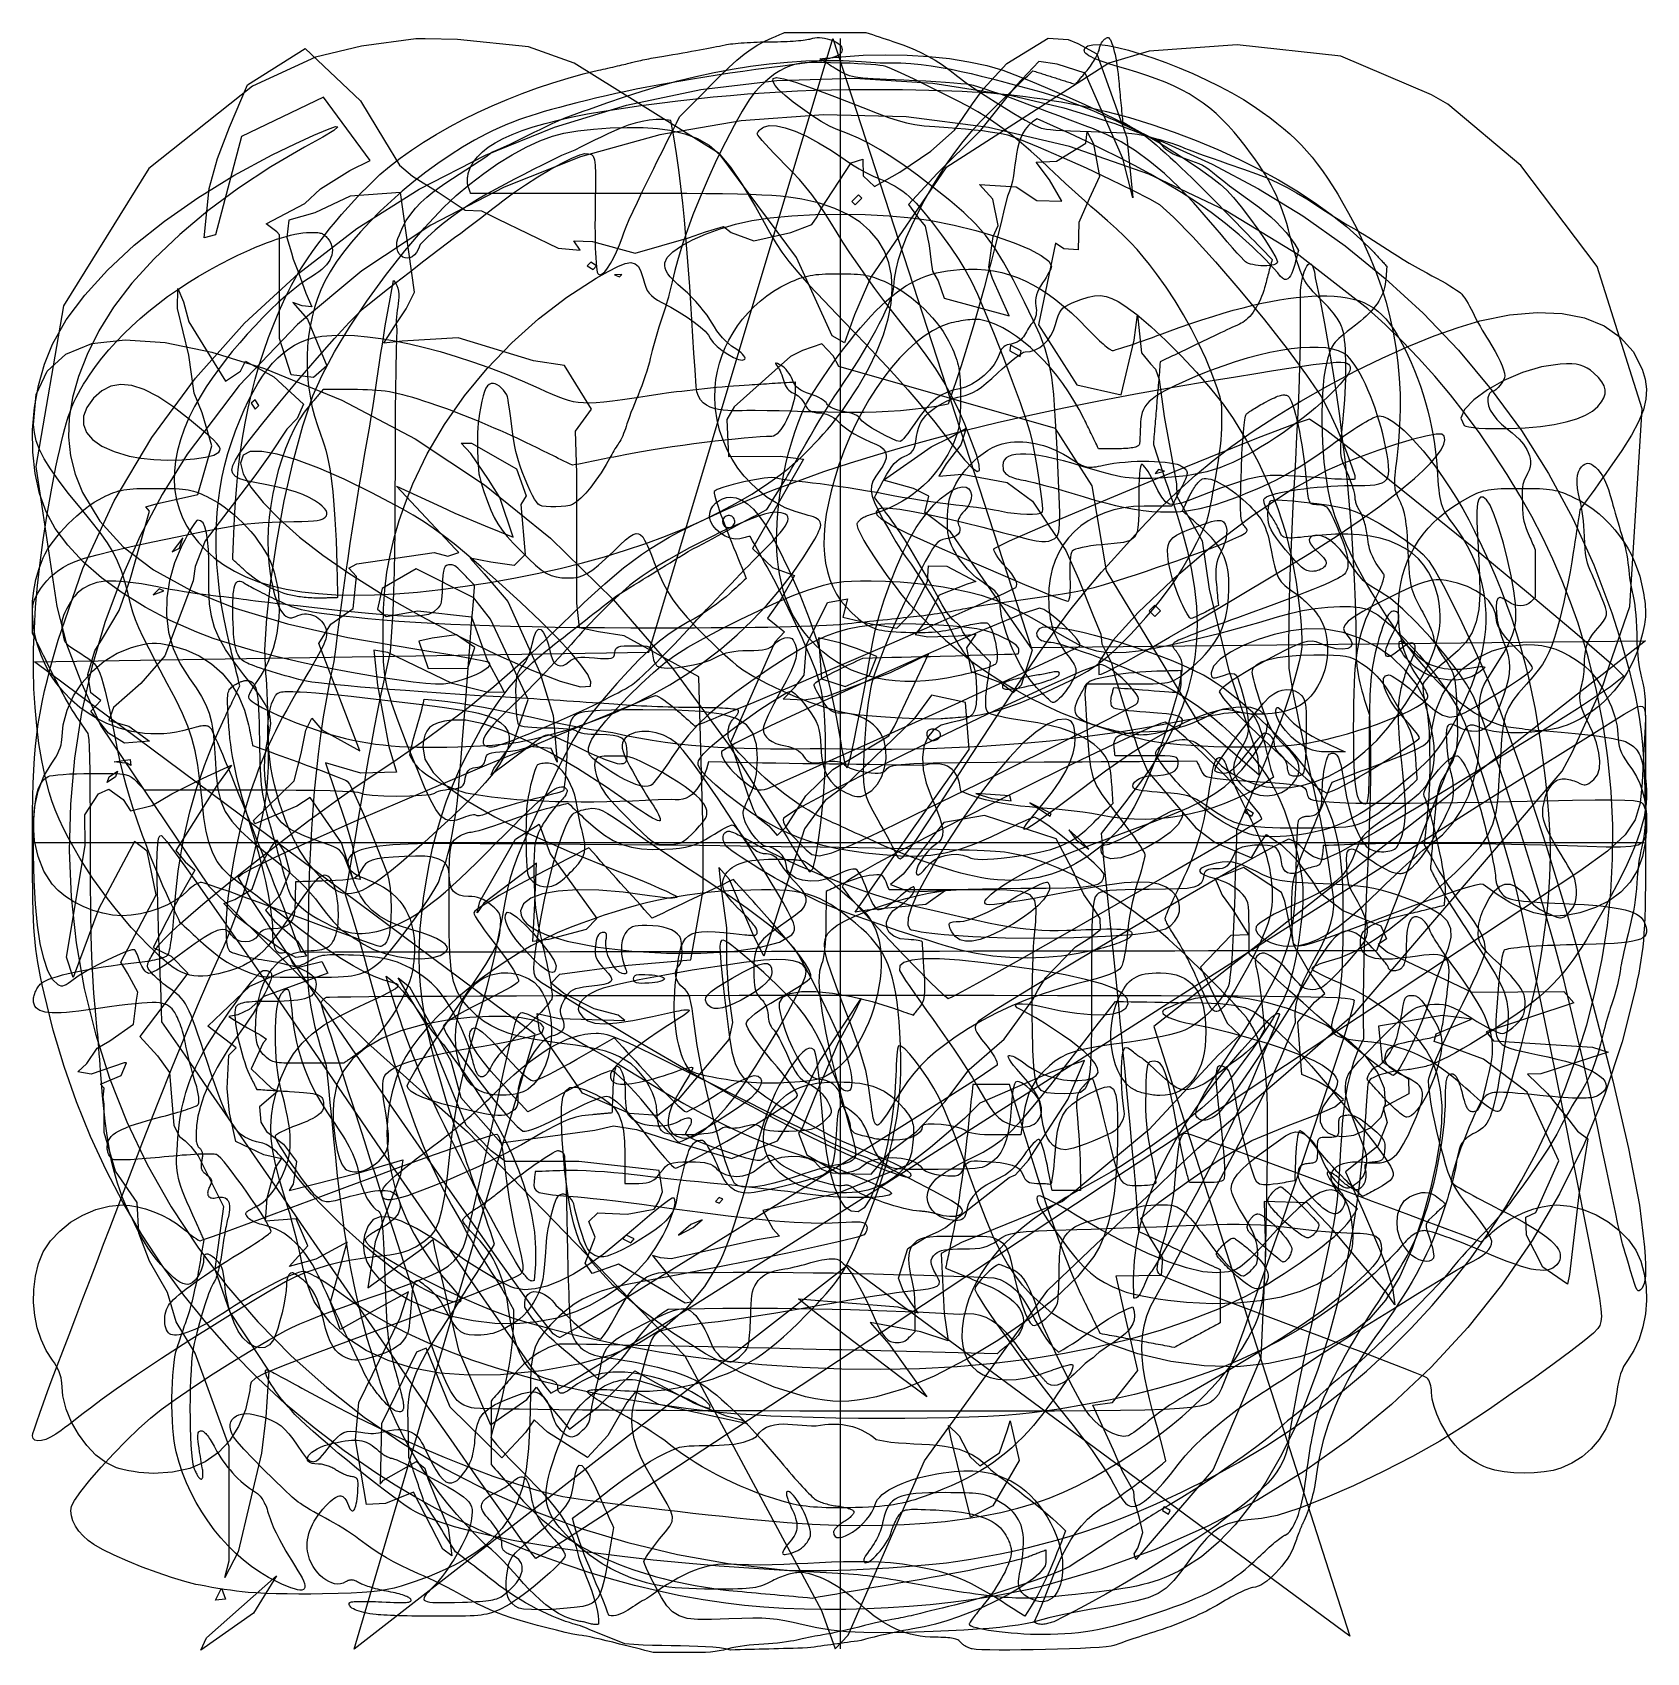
# Model space of a CAD drawing. Extents: x -75 to 75, y -75 to 75.
import ezdxf

# ---------------------------------------------------------------- set-up
doc = ezdxf.new("R2010")
doc.units = 0
for name, color, linetype in [('butterfly', 7, 'CONTINUOUS'), ('cat', 7, 'CONTINUOUS'), ('crosshair', 7, 'CONTINUOUS'), ('crown', 7, 'CONTINUOUS'), ('darth', 7, 'CONTINUOUS'), ('heart', 7, 'CONTINUOUS'), ('hellokitty', 7, 'CONTINUOUS'), ('ironman', 7, 'CONTINUOUS'), ('jackskellington', 7, 'CONTINUOUS'), ('m4', 7, 'CONTINUOUS'), ('mushroom', 7, 'CONTINUOUS'), ('nes', 7, 'CONTINUOUS'), ('skullbones', 7, 'CONTINUOUS'), ('star', 7, 'CONTINUOUS'), ('stormtrooper', 7, 'CONTINUOUS'), ('thundercats', 7, 'CONTINUOUS'), ('wolf', 7, 'CONTINUOUS')]:
    doc.layers.add(name, color=color, linetype=linetype)

msp = doc.modelspace()

# ---------------------------------------------------------------- linework, layer by layer
at = {"layer": 'butterfly', "color": 7}
for p, q in [((57.567155, 48.039381), (59.593534, 48.63715)), ((59.593534, 48.63715), (62.355072, 49.204818)), ((62.355072, 49.204818), (64.914842, 49.436263)), ((64.914842, 49.436263), (67.248859, 49.338594)), ((67.248859, 49.338594), (69.333152, 48.918921)), ((69.333152, 48.918921), (71.143743, 48.184345)), ((-69.470214, 46.52969), (-66.378142, 46.890263)), ((-66.378142, 46.890263), (-62.6514, 46.62919)), ((52.984183, 46.292643), (55.34901, 47.250827)), ((55.34901, 47.250827), (57.567155, 48.039381)), ((71.143743, 48.184345), (72.656655, 47.141974)), ((72.656655, 47.141974), (73.847918, 45.798909)), ((-73.631995, 43.972229), (-71.898025, 45.554623)), ((-71.898025, 45.554623), (-69.470214, 46.52969)), ((-62.6514, 46.62919), (-58.319566, 45.739312)), ((-58.319566, 45.739312), (-53.412229, 44.213467)), ((50.517772, 45.185985), (52.984183, 46.292643)), ((73.847918, 45.798909), (74.693549, 44.162263)), ((-74.642543, 41.78966), (-73.631995, 43.972229)), ((-53.412229, 44.213467), (-46.224258, 41.26434)), ((45.460567, 42.611867), (47.994869, 43.952008)), ((47.994869, 43.952008), (50.517772, 45.185985)), ((63.55846, 43.83061), (61.837587, 43.097196)), ((65.343021, 44.362294), (63.55846, 43.83061)), ((67.078826, 44.620567), (65.343021, 44.362294)), ((67.65356, 44.644217), (67.078826, 44.620567)), ((68.144102, 44.639758), (67.65356, 44.644217)), ((68.566115, 44.603052), (68.144102, 44.639758)), ((68.935256, 44.529906), (68.566115, 44.603052)), ((69.267191, 44.416145), (68.935256, 44.529906)), ((69.577579, 44.257592), (69.267191, 44.416145)), ((69.882089, 44.050071), (69.577579, 44.257592)), ((70.196374, 43.789411), (69.882089, 44.050071)), ((70.62647, 43.372196), (70.196374, 43.789411)), ((74.693549, 44.162263), (74.978175, 43.218515)), ((-67.707502, 42.57708), (-68.546898, 42.150106)), ((-66.779727, 42.738556), (-67.707502, 42.57708)), ((-65.751117, 42.631761), (-66.779727, 42.738556)), ((-64.609212, 42.253902), (-65.751117, 42.631761)), ((-63.341555, 41.602206), (-64.609212, 42.253902)), ((42.95996, 41.186715), (45.460567, 42.611867)), ((60.292852, 42.233726), (59.036698, 41.311875)), ((61.837587, 43.097196), (60.292852, 42.233726)), ((70.944777, 42.980331), (70.62647, 43.372196)), ((71.152289, 42.605404), (70.944777, 42.980331)), ((71.249994, 42.239006), (71.152289, 42.605404)), ((71.238903, 41.87273), (71.249994, 42.239006)), ((74.978175, 43.218515), (75.09992, 42.29704)), ((75.09992, 42.29704), (75.045214, 41.356686)), ((-74.900079, 39.014078), (-74.642543, 41.78966)), ((-69.310383, 41.460426), (-69.931478, 40.600997)), ((-68.546898, 42.150106), (-69.310383, 41.460426)), ((-61.935685, 40.673886), (-63.341555, 41.602206)), ((-46.224258, 41.26434), (-39.412116, 37.661542)), ((40.538138, 39.697708), (42.95996, 41.186715)), ((59.036698, 41.311875), (58.181579, 40.403317)), ((70.562707, 40.690498), (70.894259, 41.106883)), ((70.894259, 41.106883), (71.119992, 41.498159)), ((71.119992, 41.498159), (71.238903, 41.87273)), ((75.045214, 41.356686), (74.800494, 40.356316)), ((-70.245309, 39.775096), (-70.257811, 38.992409)), ((-69.931478, 40.600997), (-70.245309, 39.775096)), ((-60.379142, 39.466164), (-61.935685, 40.673886)), ((-59.451607, 38.696378), (-60.379142, 39.466164)), ((38.438353, 38.319733), (40.538138, 39.697708)), ((58.181579, 40.403317), (57.839932, 39.579728)), ((57.839932, 39.579728), (58.124211, 38.912783)), ((66.503457, 39.015176), (67.627593, 39.248596)), ((67.627593, 39.248596), (68.599558, 39.533822)), ((68.599558, 39.533822), (69.415383, 39.869869)), ((69.415383, 39.869869), (70.07109, 40.255754)), ((70.07109, 40.255754), (70.562707, 40.690498)), ((74.352187, 39.254774), (73.686732, 38.010922)), ((74.800494, 40.356316), (74.352187, 39.254774)), ((-74.820893, 38.25065), (-74.900079, 39.014078)), ((-74.638261, 37.480099), (-74.820893, 38.25065)), ((-70.257811, 38.992409), (-69.974886, 38.262605)), ((-69.974886, 38.262605), (-69.402469, 37.595367)), ((-58.734415, 38.085025), (-59.451607, 38.696378)), ((-58.206561, 37.608487), (-58.734415, 38.085025)), ((36.544823, 36.994242), (38.438353, 38.319733)), ((54.586282, 37.934479), (53.292652, 37.597241)), ((55.540803, 38.116747), (54.586282, 37.934479)), ((56.052912, 38.111385), (55.540803, 38.116747)), ((56.290388, 37.90751), (56.052912, 38.111385)), ((56.352463, 37.586739), (56.290388, 37.90751)), ((58.124211, 38.912783), (58.285343, 38.83883)), ((58.285343, 38.83883), (58.58197, 38.773831)), ((58.58197, 38.773831), (58.997147, 38.718927)), ((58.997147, 38.718927), (59.513913, 38.675256)), ((59.513913, 38.675256), (60.11532, 38.643949)), ((60.11532, 38.643949), (60.784407, 38.626141)), ((60.784407, 38.626141), (61.50422, 38.62298)), ((61.50422, 38.62298), (62.257816, 38.635593)), ((62.257816, 38.635593), (63.814593, 38.707692)), ((63.814593, 38.707692), (65.231134, 38.834548)), ((65.231134, 38.834548), (66.503457, 39.015176)), ((73.686732, 38.010922), (72.790561, 36.583614)), ((-74.337844, 36.676796), (-74.638261, 37.480099)), ((-73.905288, 35.815101), (-74.337844, 36.676796)), ((-69.402469, 37.595367), (-68.546486, 37.000369)), ((-68.546486, 37.000369), (-67.412867, 36.487289)), ((-67.412867, 36.487289), (-66.007505, 36.065785)), ((-57.847049, 37.243142), (-58.206561, 37.608487)), ((-58.120746, 36.158636), (-57.672486, 36.421274)), ((-57.634883, 36.965371), (-57.847049, 37.243142)), ((-57.672486, 36.421274), (-57.568598, 36.578055)), ((-57.549068, 36.751548), (-57.634883, 36.965371)), ((-57.568598, 36.578055), (-57.549068, 36.751548)), ((-54.74372, 36.480101), (-55.389244, 36.156302)), ((-53.680332, 36.507561), (-54.74372, 36.480101)), ((-52.237479, 36.251645), (-53.680332, 36.507561)), ((-50.453581, 35.725371), (-52.237479, 36.251645)), ((-39.412116, 37.661542), (-32.953929, 33.385565)), ((34.798296, 35.66988), (36.544823, 36.994242)), ((50.101317, 36.588469), (48.410221, 35.98225)), ((51.763227, 37.137684), (50.101317, 36.588469)), ((53.292652, 37.597241), (51.763227, 37.137684)), ((55.572065, 36.062756), (55.984721, 36.650394)), ((55.984721, 36.650394), (56.247716, 37.163045)), ((56.247716, 37.163045), (56.352463, 37.586739)), ((72.790561, 36.583614), (71.650106, 34.931697)), ((-73.326247, 34.86938), (-73.905288, 35.815101)), ((-72.586373, 33.814001), (-73.326247, 34.86938)), ((-66.007505, 36.065785), (-64.928869, 35.86826)), ((-64.928869, 35.86826), (-63.701631, 35.746656)), ((-63.701631, 35.746656), (-62.405347, 35.697572)), ((-62.405347, 35.697572), (-61.119563, 35.717638)), ((-61.119563, 35.717638), (-59.923835, 35.803417)), ((-59.923835, 35.803417), (-58.897712, 35.951549)), ((-58.897712, 35.951549), (-58.120746, 36.158636)), ((-55.389244, 36.156302), (-55.64404, 35.417904)), ((-55.64404, 35.417904), (-55.393466, 34.405234)), ((-48.367038, 34.941736), (-50.453581, 35.725371)), ((-46.016263, 33.913744), (-48.367038, 34.941736)), ((33.13953, 34.295297), (34.798296, 35.66988)), ((45.353726, 34.72942), (42.017117, 32.904574)), ((46.793254, 35.35168), (45.353726, 34.72942)), ((48.410221, 35.98225), (46.793254, 35.35168)), ((53.521878, 33.989637), (54.332065, 34.718405)), ((54.332065, 34.718405), (55.018319, 35.414102)), ((55.018319, 35.414102), (55.572065, 36.062756)), ((71.650106, 34.931697), (71.306385, 34.449416)), ((-71.671318, 32.623325), (-72.586373, 33.814001)), ((-55.393466, 34.405234), (-54.678783, 33.164594)), ((-54.678783, 33.164594), (-53.541258, 31.742261)), ((-43.439664, 32.654387), (-46.016263, 33.913744)), ((-32.953929, 33.385565), (-26.827814, 28.416893)), ((11.046021, 33.122949), (11.495606, 33.219229)), ((11.495606, 33.219229), (11.8316, 33.176853)), ((11.8316, 33.176853), (12.08153, 33.02081)), ((31.509273, 32.819137), (33.13953, 34.295297)), ((51.942766, 32.682632), (53.521878, 33.989637)), ((70.618945, 33.484845), (70.275224, 33.002564)), ((70.962664, 33.967129), (70.618945, 33.484845)), ((71.306385, 34.449416), (70.962664, 33.967129)), ((-70.566734, 31.271721), (-71.671318, 32.623325)), ((-53.541258, 31.742261), (-52.022155, 30.184533)), ((-40.67565, 31.176674), (-43.439664, 32.654387)), ((-11.722602, 31.402426), (-11.476477, 31.680887)), ((-11.476477, 31.680887), (-11.178075, 31.915752)), ((-11.178075, 31.915752), (-10.838083, 32.096947)), ((-10.838083, 32.096947), (-10.467187, 32.214397)), ((-10.467187, 32.214397), (-10.076073, 32.258025)), ((-10.076073, 32.258025), (-9.554378, 32.191333)), ((-9.554378, 32.191333), (-9.027574, 31.98175)), ((-9.027574, 31.98175), (-8.494624, 31.628193)), ((8.833578, 31.522961), (9.418001, 32.078168)), ((9.418001, 32.078168), (9.991816, 32.538907)), ((9.991816, 32.538907), (10.539624, 32.891674)), ((10.539624, 32.891674), (11.046021, 33.122949)), ((12.184497, 31.717087), (11.977023, 31.335571)), ((12.08153, 33.02081), (12.24359, 32.77395)), ((12.296879, 32.099227), (12.184497, 31.717087)), ((12.24359, 32.77395), (12.315975, 32.459137)), ((12.315975, 32.459137), (12.296879, 32.099227)), ((29.848282, 31.190051), (31.509273, 32.819137)), ((42.017117, 32.904574), (38.317094, 30.421673)), ((50.29441, 31.409124), (51.942766, 32.682632)), ((59.494301, 32.074821), (59.381243, 31.647827)), ((59.668887, 32.26122), (59.494301, 32.074821)), ((59.908756, 32.232036), (59.668887, 32.26122)), ((60.217671, 32.012292), (59.908756, 32.232036)), ((60.550064, 31.510495), (60.217671, 32.012292)), ((69.587782, 32.037994), (69.24406, 31.55571)), ((69.931503, 32.520278), (69.587782, 32.037994)), ((70.275224, 33.002564), (69.931503, 32.520278)), ((-69.532723, 30.015073), (-70.566734, 31.271721)), ((-52.022155, 30.184533), (-50.162742, 28.537699)), ((-39.605963, 30.567701), (-40.67565, 31.176674)), ((-38.643789, 29.982279), (-39.605963, 30.567701)), ((-12.04046, 30.406185), (-12.01528, 30.755)), ((-11.945297, 29.999186), (-12.04046, 30.406185)), ((-12.01528, 30.755), (-11.905765, 31.090438)), ((-11.905765, 31.090438), (-11.722602, 31.402426)), ((-10.790119, 30.15902), (-10.814841, 30.052685)), ((-10.744463, 30.260016), (-10.790119, 30.15902)), ((-10.677686, 30.352407), (-10.744463, 30.260016)), ((-10.593692, 30.429477), (-10.677686, 30.352407)), ((-10.49869, 30.486567), (-10.593692, 30.429477)), ((-10.39595, 30.523493), (-10.49869, 30.486567)), ((-10.288742, 30.54006), (-10.39595, 30.523493)), ((-10.180335, 30.53608), (-10.288742, 30.54006)), ((-10.073999, 30.511358), (-10.180335, 30.53608)), ((-9.973002, 30.465703), (-10.073999, 30.511358)), ((-9.880614, 30.398926), (-9.973002, 30.465703)), ((-9.803545, 30.314928), (-9.880614, 30.398926)), ((-9.746453, 30.219927), (-9.803545, 30.314928)), ((-9.709528, 30.117186), (-9.746453, 30.219927)), ((-8.494624, 31.628193), (-7.954497, 31.129568)), ((-7.954497, 31.129568), (-7.406155, 30.484795)), ((-7.406155, 30.484795), (-6.848566, 29.692786)), ((7.170694, 29.425643), (7.694522, 30.18319)), ((7.694522, 30.18319), (8.253951, 30.886798)), ((8.253951, 30.886798), (8.833578, 31.522961)), ((11.139447, 30.257964), (11.086347, 30.093305)), ((11.225212, 30.430137), (11.139447, 30.257964)), ((11.343058, 30.608403), (11.225212, 30.430137)), ((11.4924, 30.791342), (11.343058, 30.608403)), ((11.672652, 30.977538), (11.4924, 30.791342)), ((11.977023, 31.335571), (11.672652, 30.977538)), ((28.097307, 29.356685), (29.848282, 31.190051)), ((38.317094, 30.421673), (34.5334, 27.531297)), ((48.458899, 30.092088), (50.29441, 31.409124)), ((59.325947, 30.955217), (59.324536, 29.971972)), ((59.381243, 31.647827), (59.325947, 30.955217)), ((60.94178, 30.596594), (60.550064, 31.510495)), ((61.363603, 29.375763), (60.94178, 30.596594)), ((68.823631, 30.575831), (68.746923, 30.078237)), ((68.900339, 31.073426), (68.823631, 30.575831)), ((69.24406, 31.55571), (68.900339, 31.073426)), ((-68.698324, 28.945451), (-69.532723, 30.015073)), ((-68.031781, 28.005834), (-68.698324, 28.945451)), ((-60.601925, 28.692977), (-60.835156, 28.260376)), ((-60.37847, 29.085709), (-60.601925, 28.692977)), ((-60.17076, 29.42905), (-60.37847, 29.085709)), ((-59.984764, 29.713479), (-60.17076, 29.42905)), ((-59.826454, 29.929486), (-59.984764, 29.713479)), ((-59.701797, 30.067546), (-59.826454, 29.929486)), ((-59.616761, 30.11814), (-59.701797, 30.067546)), ((-59.35678, 30.058216), (-59.616761, 30.11814)), ((-59.136356, 29.843727), (-59.35678, 30.058216)), ((-58.95487, 29.471612), (-59.136356, 29.843727)), ((-58.811693, 28.93881), (-58.95487, 29.471612)), ((-58.706218, 28.242254), (-58.811693, 28.93881)), ((-37.727117, 29.373325), (-38.643789, 29.982279)), ((-36.793938, 28.693745), (-37.727117, 29.373325)), ((-35.782239, 27.896442), (-36.793938, 28.693745)), ((-11.724319, 29.59838), (-11.945297, 29.999186)), ((-11.403592, 29.222519), (-11.724319, 29.59838)), ((-11.009185, 28.890361), (-11.403592, 29.222519)), ((-10.567165, 28.620664), (-11.009185, 28.890361)), ((-10.814841, 30.052685), (-10.818824, 29.944277)), ((-10.818824, 29.944277), (-10.802257, 29.83707)), ((-10.802257, 29.83707), (-10.765332, 29.734329)), ((-10.765332, 29.734329), (-10.70824, 29.639331)), ((-10.70824, 29.639331), (-10.631171, 29.555336)), ((-10.631171, 29.555336), (-10.538782, 29.488559)), ((-10.538782, 29.488559), (-10.437785, 29.442904)), ((-10.437785, 29.442904), (-10.331448, 29.418181)), ((-10.331448, 29.418181), (-10.223042, 29.414202)), ((-10.223042, 29.414202), (-10.115834, 29.430768)), ((-10.115834, 29.430768), (-10.013095, 29.467694)), ((-10.013095, 29.467694), (-9.918094, 29.524788)), ((-9.918094, 29.524788), (-9.834098, 29.601851)), ((-9.834098, 29.601851), (-9.767322, 29.694243)), ((-9.767322, 29.694243), (-9.721667, 29.795239)), ((-9.721667, 29.795239), (-9.696944, 29.901574)), ((-9.692962, 30.009981), (-9.709528, 30.117186)), ((-9.696944, 29.901574), (-9.692962, 30.009981)), ((-6.848566, 29.692786), (-6.280696, 28.752453)), ((-6.280696, 28.752453), (-5.70151, 27.662714)), ((6.582328, 28.40703), (7.170694, 29.425643)), ((10.888144, 28.638243), (10.634554, 28.511912)), ((11.075976, 28.793465), (10.888144, 28.638243)), ((11.086347, 30.093305), (11.066499, 29.937575)), ((11.066499, 29.937575), (11.080486, 29.792196)), ((11.196008, 28.975349), (11.075976, 28.793465)), ((11.080486, 29.792196), (11.128892, 29.658587)), ((11.128892, 29.658587), (11.224508, 29.410144)), ((11.246199, 29.181654), (11.196008, 28.975349)), ((11.224508, 29.410144), (11.246199, 29.181654)), ((26.197101, 27.267687), (28.097307, 29.356685)), ((43.754779, 27.019377), (46.318325, 28.654513)), ((46.318325, 28.654513), (48.458899, 30.092088)), ((59.324536, 29.971972), (59.373476, 28.673075)), ((59.373476, 28.673075), (59.468893, 27.033508)), ((61.786321, 27.953166), (61.363603, 29.375763)), ((68.593513, 29.083054), (68.516805, 28.585462)), ((68.670221, 29.580645), (68.593513, 29.083054)), ((68.746923, 30.078237), (68.670221, 29.580645)), ((-67.501338, 27.13922), (-68.031781, 28.005834)), ((-67.075242, 26.288596), (-67.501338, 27.13922)), ((-61.072195, 27.797421), (-61.776878, 26.151171)), ((-60.835156, 28.260376), (-61.072195, 27.797421)), ((-58.637819, 27.378877), (-58.706218, 28.242254)), ((-58.605874, 26.345628), (-58.637819, 27.378877)), ((-50.162742, 28.537699), (-48.004284, 26.848043)), ((-34.630007, 26.934341), (-35.782239, 27.896442)), ((-26.827814, 28.416893), (-21.011893, 22.736017)), ((-10.1036, 28.432184), (-10.567165, 28.620664)), ((-9.644556, 28.343679), (-10.1036, 28.432184)), ((-9.216103, 28.373905), (-9.644556, 28.343679)), ((-9.09571, 28.402435), (-9.216103, 28.373905)), ((-8.975316, 28.430962), (-9.09571, 28.402435)), ((-8.854923, 28.459492), (-8.975316, 28.430962)), ((-8.734529, 28.488022), (-8.854923, 28.459492)), ((-8.614136, 28.516552), (-8.734529, 28.488022)), ((-8.493742, 28.545079), (-8.614136, 28.516552)), ((-8.373348, 28.573606), (-8.493742, 28.545079)), ((-8.252955, 28.602136), (-8.373348, 28.573606)), ((-8.029004, 28.195741), (-8.252955, 28.602136)), ((-7.805053, 27.789347), (-8.029004, 28.195741)), ((-7.581102, 27.382953), (-7.805053, 27.789347)), ((-7.357151, 26.976555), (-7.581102, 27.382953)), ((-5.70151, 27.662714), (-4.6193, 25.411777)), ((5.346643, 25.747596), (5.965812, 27.158453)), ((5.965812, 27.158453), (6.582328, 28.40703)), ((8.711157, 27.446901), (8.404244, 26.935873)), ((8.971032, 27.814834), (8.711157, 27.446901)), ((9.203774, 28.064641), (8.971032, 27.814834)), ((9.429289, 28.221274), (9.203774, 28.064641)), ((9.667484, 28.3097), (9.429289, 28.221274)), ((9.938264, 28.354878), (9.667484, 28.3097)), ((10.317247, 28.416713), (9.938264, 28.354878)), ((10.634554, 28.511912), (10.317247, 28.416713)), ((24.421195, 25.258511), (26.197101, 27.267687)), ((34.5334, 27.531297), (30.945788, 24.484028)), ((62.180724, 26.433972), (61.786321, 27.953166)), ((68.363392, 27.590276), (68.286686, 27.092681)), ((68.440097, 28.087868), (68.363392, 27.590276)), ((68.516805, 28.585462), (68.440097, 28.087868)), ((-66.721733, 25.396955), (-67.075242, 26.288596)), ((-61.776878, 26.151171), (-62.254644, 24.502858)), ((-58.609769, 25.139433), (-58.605874, 26.345628)), ((-48.004284, 26.848043), (-45.588047, 25.161875)), ((-33.27523, 25.760341), (-34.630007, 26.934341)), ((-31.655901, 24.327355), (-33.27523, 25.760341)), ((-7.133199, 26.570161), (-7.357151, 26.976555)), ((-6.909248, 26.16377), (-7.133199, 26.570161)), ((-6.685297, 25.757372), (-6.909248, 26.16377)), ((-6.461346, 25.350978), (-6.685297, 25.757372)), ((4.750313, 24.242141), (5.346643, 25.747596)), ((8.030384, 26.256787), (7.569673, 25.384687)), ((8.404244, 26.935873), (8.030384, 26.256787)), ((40.650352, 25.109661), (43.754779, 27.019377)), ((59.468893, 27.033508), (59.577856, 24.927729)), ((62.517599, 24.923352), (62.180724, 26.433972)), ((68.145646, 26.231726), (67.979722, 25.310011)), ((68.286686, 27.092681), (68.145646, 26.231726)), ((-66.409059, 24.407283), (-66.721733, 25.396955)), ((-66.105464, 23.26257), (-66.409059, 24.407283)), ((-62.254644, 24.502858), (-62.506265, 22.866824)), ((-58.605649, 23.629744), (-58.609769, 25.139433)), ((-45.588047, 25.161875), (-42.380611, 23.162847)), ((-29.573432, 22.436777), (-31.655901, 24.327355)), ((-6.068074, 24.619833), (-6.461346, 25.350978)), ((-5.636668, 23.786843), (-6.068074, 24.619833)), ((-4.6193, 25.411777), (-3.645493, 23.179653)), ((4.202316, 22.709762), (4.750313, 24.242141)), ((7.569673, 25.384687), (6.80181, 23.881227)), ((22.890268, 23.461943), (24.421195, 25.258511)), ((30.945788, 24.484028), (27.834002, 21.53044)), ((36.887136, 22.848353), (40.650352, 25.109661)), ((59.577856, 24.927729), (59.592362, 23.204427)), ((62.767729, 23.526479), (62.517599, 24.923352)), ((67.794999, 24.356184), (67.597565, 23.398898)), ((67.979722, 25.310011), (67.794999, 24.356184)), ((-65.866143, 22.317862), (-66.105464, 23.26257)), ((-62.506265, 22.866824), (-62.532539, 21.257412)), ((-58.52537, 22.329707), (-58.605649, 23.629744)), ((-42.380611, 23.162847), (-38.859804, 21.161251)), ((-21.011893, 22.736017), (-15.484285, 16.323426)), ((-5.181181, 22.881031), (-5.636668, 23.786843)), ((-4.715671, 21.931424), (-5.181181, 22.881031)), ((-3.645493, 23.179653), (-2.775639, 20.952505)), ((3.728148, 21.218138), (4.202316, 22.709762)), ((6.80181, 23.881227), (6.065756, 22.372467)), ((21.479224, 21.705691), (22.890268, 23.461943)), ((32.347222, 20.158428), (36.887136, 22.848353)), ((59.592362, 23.204427), (59.493071, 21.796691)), ((62.901912, 22.348517), (62.767729, 23.526479)), ((67.597565, 23.398898), (67.393504, 22.466797)), ((-65.648064, 21.535266), (-65.866143, 22.317862)), ((-65.409702, 20.819793), (-65.648064, 21.535266)), ((-62.532539, 21.257412), (-62.334208, 19.68896)), ((-58.34897, 21.182048), (-58.52537, 22.329707)), ((-58.056467, 20.1295), (-58.34897, 21.182048)), ((-38.859804, 21.161251), (-35.239178, 19.256716)), ((-27.750321, 20.707203), (-29.573432, 22.436777)), ((-4.254192, 20.967034), (-4.715671, 21.931424)), ((3.353302, 19.834947), (3.728148, 21.218138)), ((6.065756, 22.372467), (5.374354, 20.888184)), ((20.062964, 19.817453), (21.479224, 21.705691)), ((27.834002, 21.53044), (25.477792, 18.921118)), ((59.493071, 21.796691), (59.260658, 20.637624)), ((62.945622, 21.490934), (62.901912, 22.348517)), ((62.936083, 20.769744), (62.945622, 21.490934)), ((67.188907, 21.588527), (66.989861, 20.792739)), ((67.393504, 22.466797), (67.188907, 21.588527)), ((-65.109516, 20.076442), (-65.409702, 20.819793)), ((-64.705984, 19.210226), (-65.109516, 20.076442)), ((-62.334208, 19.68896), (-61.912063, 18.175805)), ((-57.627884, 19.114793), (-58.056467, 20.1295)), ((-26.201838, 19.15589), (-27.750321, 20.707203)), ((-3.8108, 20.016888), (-4.254192, 20.967034)), ((-3.39955, 19.11), (-3.8108, 20.016888)), ((-2.775639, 20.952505), (-2.005287, 18.716501)), ((3.103272, 18.627875), (3.353302, 19.834947)), ((5.374354, 20.888184), (4.740444, 19.458141)), ((18.516393, 17.62493), (20.062964, 19.817453)), ((30.751207, 19.225528), (32.347222, 20.158428)), ((58.875792, 19.660325), (58.319139, 18.79788)), ((59.260658, 20.637624), (58.875792, 19.660325)), ((62.646741, 19.441897), (62.845671, 20.111285)), ((62.845671, 20.111285), (62.936083, 20.769744)), ((66.802454, 20.108077), (66.530313, 19.199733)), ((66.989861, 20.792739), (66.802454, 20.108077)), ((-64.157566, 18.126154), (-64.705984, 19.210226)), ((-63.422733, 16.72923), (-64.157566, 18.126154)), ((-61.912063, 18.175805), (-61.266886, 16.732298)), ((-57.043247, 18.080657), (-57.627884, 19.114793)), ((-35.239178, 19.256716), (-31.732291, 17.548868)), ((-24.943251, 17.800083), (-26.201838, 19.15589)), ((-3.034499, 18.275402), (-3.39955, 19.11)), ((-2.546788, 17.108249), (-3.034499, 18.275402)), ((-2.005287, 18.716501), (-1.329989, 16.457809)), ((2.782089, 16.735038), (3.103272, 18.627875)), ((4.176869, 18.112111), (3.696471, 16.879869)), ((4.740444, 19.458141), (4.176869, 18.112111)), ((25.477792, 18.921118), (24.156908, 16.906635)), ((27.880941, 17.595023), (29.251238, 18.365016)), ((29.251238, 18.365016), (30.751207, 19.225528)), ((58.319139, 18.79788), (57.571369, 17.983395)), ((61.81278, 17.775668), (62.311655, 18.687912)), ((62.311655, 18.687912), (62.646741, 19.441897)), ((66.2778, 18.444317), (66.022796, 17.801237)), ((66.530313, 19.199733), (66.2778, 18.444317)), ((-62.459957, 14.924461), (-63.422733, 16.72923)), ((-61.266886, 16.732298), (-60.399447, 15.372771)), ((-56.282582, 16.969816), (-57.043247, 18.080657)), ((-55.32591, 15.725005), (-56.282582, 16.969816)), ((-31.732291, 17.548868), (-28.552699, 16.137331)), ((-23.989828, 16.657035), (-24.943251, 17.800083)), ((-23.356838, 15.743987), (-23.989828, 16.657035)), ((-2.162433, 16.10899), (-2.546788, 17.108249)), ((2.428084, 14.771322), (2.782089, 16.735038)), ((3.696471, 16.879869), (3.312092, 15.791183)), ((16.714412, 14.95583), (18.516393, 17.62493)), ((24.156908, 16.906635), (24.151097, 15.737578)), ((25.663825, 16.399143), (26.673931, 16.933689)), ((26.673931, 16.933689), (27.880941, 17.595023)), ((56.192318, 16.801592), (55.791267, 16.454191)), ((56.613151, 17.149964), (56.192318, 16.801592)), ((57.571369, 17.983395), (56.613151, 17.149964)), ((60.213116, 15.181769), (61.122481, 16.631508)), ((61.122481, 16.631508), (61.81278, 17.775668)), ((65.416752, 16.689697), (65.021449, 16.140046)), ((65.743153, 17.229895), (65.416752, 16.689697)), ((66.022796, 17.801237), (65.743153, 17.229895)), ((-60.399447, 15.372771), (-59.775034, 14.499378)), ((-54.474189, 14.638065), (-55.32591, 15.725005)), ((-28.552699, 16.137331), (-25.913954, 15.12174)), ((-25.913954, 15.12174), (-24.029614, 14.601721)), ((-23.05955, 15.078194), (-23.356838, 15.743987)), ((-23.113232, 14.676899), (-23.05955, 15.078194)), ((-15.484285, 16.323426), (-10.223111, 9.159607)), ((-1.867635, 15.214146), (-2.162433, 16.10899)), ((-1.648596, 14.360229), (-1.867635, 15.214146)), ((-1.329989, 16.457809), (-0.745294, 14.162588)), ((3.312092, 15.791183), (3.036573, 14.87582)), ((24.151097, 15.737578), (24.368791, 15.782956)), ((24.368791, 15.782956), (24.884239, 16.009524)), ((24.884239, 16.009524), (25.663825, 16.399143)), ((54.57256, 15.258466), (54.41116, 15.054024)), ((54.800652, 15.509909), (54.57256, 15.258466)), ((55.086052, 15.799147), (54.800652, 15.509909)), ((55.419385, 16.116975), (55.086052, 15.799147)), ((55.791267, 16.454191), (55.419385, 16.116975)), ((60.007796, 14.818304), (60.213116, 15.181769)), ((64.535109, 15.540347), (63.935607, 14.850008)), ((65.021449, 16.140046), (64.535109, 15.540347)), ((-61.678823, 13.429028), (-62.459957, 14.924461)), ((-59.775034, 14.499378), (-59.272698, 13.701965)), ((-59.272698, 13.701965), (-58.877951, 12.935879)), ((-53.821937, 13.746965), (-54.474189, 14.638065)), ((-53.350978, 13.004199), (-53.821937, 13.746965)), ((-24.029614, 14.601721), (-23.113232, 14.676899)), ((-1.491519, 13.483759), (-1.648596, 14.360229)), ((-0.745294, 14.162588), (-0.246754, 11.817011)), ((2.061513, 12.836181), (2.428084, 14.771322)), ((2.831948, 13.839726), (2.73071, 13.148776)), ((2.934844, 14.423525), (2.831948, 13.839726)), ((3.036573, 14.87582), (2.934844, 14.423525)), ((14.531927, 11.637843), (16.714412, 14.95583)), ((54.296039, 14.744881), (54.293781, 14.504122)), ((54.293781, 14.504122), (54.31729, 14.195264)), ((54.325839, 14.90579), (54.296039, 14.744881)), ((54.31729, 14.195264), (54.364766, 13.83006)), ((54.41116, 15.054024), (54.325839, 14.90579)), ((54.364766, 13.83006), (54.434446, 13.420254)), ((59.623074, 13.551738), (59.714757, 14.016389)), ((59.714757, 14.016389), (59.842341, 14.43421)), ((59.842341, 14.43421), (60.007796, 14.818304)), ((63.203351, 14.015424), (62.651826, 13.319918)), ((63.935607, 14.850008), (63.203351, 14.015424)), ((-61.053046, 12.132392), (-61.678823, 13.429028)), ((-60.558813, 10.954385), (-61.053046, 12.132392)), ((-58.877951, 12.935879), (-58.576295, 12.156465)), ((-58.576295, 12.156465), (-58.353243, 11.31907)), ((-53.043139, 12.362265), (-53.350978, 13.004199)), ((-52.880252, 11.773656), (-53.043139, 12.362265)), ((-1.382605, 12.521257), (-1.491519, 13.483759)), ((-1.308056, 11.409234), (-1.382605, 12.521257)), ((1.702635, 11.029067), (2.061513, 12.836181)), ((2.633953, 12.375021), (2.544501, 11.542813)), ((2.73071, 13.148776), (2.633953, 12.375021)), ((34.286853, 12.135541), (32.693599, 11.526099)), ((35.755323, 12.526222), (34.286853, 12.135541)), ((37.113252, 12.705644), (35.755323, 12.526222)), ((38.288996, 12.66987), (37.113252, 12.705644)), ((39.142986, 12.414134), (38.288996, 12.66987)), ((39.674532, 11.949769), (39.142986, 12.414134)), ((54.434446, 13.420254), (54.524557, 12.977602)), ((54.524557, 12.977602), (54.633326, 12.513858)), ((54.633326, 12.513858), (54.758974, 12.040766)), ((59.539485, 12.429546), (59.565309, 13.027158)), ((59.543634, 11.745804), (59.539485, 12.429546)), ((59.565309, 13.027158), (59.623074, 13.551738)), ((62.249507, 12.653512), (61.964866, 11.906236)), ((62.651826, 13.319918), (62.249507, 12.653512)), ((-60.172329, 9.814837), (-60.558813, 10.954385)), ((-58.353243, 11.31907), (-58.194304, 10.379041)), ((-53.079563, 9.852739), (-52.916636, 10.566397)), ((-52.916636, 10.566397), (-52.844141, 11.190865)), ((-52.844141, 11.190865), (-52.880252, 11.773656)), ((-38.065843, 10.806495), (-38.330928, 10.488535)), ((-37.711939, 11.057241), (-38.065843, 10.806495)), ((-37.258501, 11.250628), (-37.711939, 11.057241)), ((-36.694793, 11.396503), (-37.258501, 11.250628)), ((-36.010096, 11.50473), (-36.694793, 11.396503)), ((-34.693843, 11.492425), (-36.010096, 11.50473)), ((-33.098579, 11.171964), (-34.693843, 11.492425)), ((-31.243722, 10.552591), (-33.098579, 11.171964)), ((-29.148704, 9.643542), (-31.243722, 10.552591)), ((-1.254074, 10.084215), (-1.308056, 11.409234)), ((-0.246754, 11.817011), (0.170081, 9.40724)), ((1.371707, 9.449443), (1.702635, 11.029067)), ((2.465177, 10.676503), (2.398803, 9.800443)), ((2.544501, 11.542813), (2.465177, 10.676503)), ((11.843838, 7.498678), (14.531927, 11.637843)), ((19.37678, 11.131), (18.302805, 10.39821)), ((20.317935, 11.531896), (19.37678, 11.131)), ((21.111783, 11.58689), (20.317935, 11.531896)), ((21.322663, 11.535125), (21.111783, 11.58689)), ((21.495173, 11.453266), (21.322663, 11.535125)), ((21.63366, 11.332393), (21.495173, 11.453266)), ((21.742469, 11.163591), (21.63366, 11.332393)), ((21.825945, 10.937951), (21.742469, 11.163591)), ((21.888433, 10.64656), (21.825945, 10.937951)), ((21.93428, 10.280495), (21.888433, 10.64656)), ((30.961313, 10.690389), (29.07575, 9.620916)), ((32.693599, 11.526099), (30.961313, 10.690389)), ((39.882933, 11.288099), (39.674532, 11.949769)), ((39.767496, 10.440456), (39.882933, 11.288099)), ((54.758974, 12.040766), (55.019245, 11.006523)), ((55.019245, 11.006523), (55.201786, 10.029548)), ((59.575754, 10.962829), (59.543634, 11.745804)), ((59.5766, 9.236075), (59.575754, 10.962829)), ((61.766385, 10.968107), (61.622534, 9.729151)), ((61.964866, 11.906236), (61.766385, 10.968107)), ((-59.869792, 8.633584), (-60.172329, 9.814837)), ((-58.194304, 10.379041), (-58.084988, 9.291726)), ((-58.084988, 9.291726), (-58.010803, 8.012478)), ((-53.270602, 8.924222), (-53.079563, 9.852739)), ((-38.637557, 9.611555), (-38.700546, 9.032824)), ((-38.517926, 10.093503), (-38.637557, 9.611555)), ((-38.330928, 10.488535), (-38.517926, 10.093503)), ((-26.832946, 8.454063), (-29.148704, 9.643542)), ((-20.132934, 9.405767), (-20.174056, 9.175267)), ((-20.174056, 9.175267), (-20.155427, 8.909053)), ((-20.034468, 9.614662), (-20.132934, 9.405767)), ((-19.88107, 9.816076), (-20.034468, 9.614662)), ((-19.469687, 10.143911), (-19.88107, 9.816076)), ((-18.94457, 10.355001), (-19.469687, 10.143911)), ((-18.335747, 10.452351), (-18.94457, 10.355001)), ((-17.67325, 10.438946), (-18.335747, 10.452351)), ((-16.987107, 10.317793), (-17.67325, 10.438946)), ((-16.307349, 10.091886), (-16.987107, 10.317793)), ((-15.664007, 9.764214), (-16.307349, 10.091886)), ((-15.087109, 9.337782), (-15.664007, 9.764214)), ((-14.474795, 8.668425), (-15.087109, 9.337782)), ((-10.223111, 9.159607), (-5.206491, 1.225048)), ((-1.24754, 8.244233), (-1.254074, 10.084215)), ((0.170081, 9.40724), (0.247329, 8.935469)), ((1.088984, 8.196763), (1.371707, 9.449443)), ((2.398803, 9.800443), (2.348205, 8.93898)), ((17.110492, 9.347519), (15.814328, 7.992931)), ((18.302805, 10.39821), (17.110492, 9.347519)), ((21.791719, 8.420247), (21.943458, 9.152213)), ((21.96783, 9.83085), (21.93428, 10.280495)), ((21.943458, 9.152213), (21.96783, 9.83085)), ((29.07575, 9.620916), (27.022657, 8.310172)), ((38.562303, 8.232555), (39.327517, 9.418162)), ((39.327517, 9.418162), (39.767496, 10.440456)), ((55.201786, 10.029548), (55.306643, 9.112718)), ((55.306643, 9.112718), (55.333877, 8.258914)), ((59.396447, 7.562393), (59.5766, 9.236075)), ((61.622534, 9.729151), (61.50179, 8.07939)), ((-59.627406, 7.33046), (-59.869792, 8.633584)), ((-58.010803, 8.012478), (-57.91279, 6.398819)), ((-53.403949, 6.95829), (-53.377815, 7.949712)), ((-53.377815, 7.949712), (-53.270602, 8.924222)), ((-38.700546, 9.032824), (-38.499841, 7.85784)), ((-38.499841, 7.85784), (-37.746367, 6.628869)), ((-24.315873, 6.993396), (-26.832946, 8.454063)), ((-20.155427, 8.909053), (-20.074631, 8.593001)), ((-20.074631, 8.593001), (-19.92926, 8.213)), ((-19.92926, 8.213), (-19.716903, 7.754925)), ((-19.716903, 7.754925), (-19.435151, 7.20467)), ((-13.593971, 7.532912), (-14.474795, 8.668425)), ((-1.328135, 6.177523), (-1.24754, 8.244233)), ((0.247329, 8.935469), (0.32794, 8.495848)), ((0.32794, 8.495848), (0.409537, 8.09796)), ((0.409537, 8.09796), (0.489745, 7.751397)), ((0.489745, 7.751397), (0.566189, 7.46574)), ((0.874725, 7.370482), (1.088984, 8.196763)), ((2.288436, 7.618338), (2.264312, 6.575761)), ((2.348205, 8.93898), (2.288436, 7.618338)), ((15.814328, 7.992931), (14.428794, 6.348445)), ((21.092483, 6.771191), (21.5092, 7.628673)), ((21.5092, 7.628673), (21.791719, 8.420247)), ((27.022657, 8.310172), (24.787792, 6.75066)), ((37.47115, 6.894957), (38.562303, 8.232555)), ((55.333877, 8.258914), (55.283478, 7.471021)), ((59.045277, 5.966243), (59.396447, 7.562393)), ((61.50179, 8.07939), (61.372626, 5.908847)), ((-59.421364, 5.825298), (-59.627406, 7.33046)), ((-57.91279, 6.398819), (-57.749649, 5.074643)), ((-53.351698, 5.979041), (-53.403949, 6.95829)), ((-37.746367, 6.628869), (-36.422711, 5.334782)), ((-21.616908, 5.270785), (-24.315873, 6.993396)), ((-19.435151, 7.20467), (-19.207956, 6.782726)), ((-19.207956, 6.782726), (-18.957236, 6.332065)), ((-18.957236, 6.332065), (-18.691252, 5.866621)), ((-12.499978, 6.013281), (-13.593971, 7.532912)), ((-1.478901, 4.033712), (-1.328135, 6.177523)), ((0.566189, 7.46574), (0.636495, 7.250571)), ((0.636495, 7.250571), (0.698286, 7.115485)), ((0.698286, 7.115485), (0.749187, 7.070059)), ((0.749187, 7.070059), (0.874725, 7.370482)), ((2.264312, 6.575761), (2.288955, 5.741117)), ((9.814455, 4.36604), (11.843838, 7.498678)), ((14.428794, 6.348445), (12.968378, 4.428061)), ((20.53815, 5.841515), (21.092483, 6.771191)), ((24.787792, 6.75066), (22.356908, 4.934867)), ((35.875953, 5.33658), (36.684932, 6.062051)), ((36.684932, 6.062051), (37.47115, 6.894957)), ((54.950027, 6.104467), (54.667051, 5.531575)), ((55.155516, 6.75191), (54.950027, 6.104467)), ((55.283478, 7.471021), (55.155516, 6.75191)), ((-59.227867, 4.037925), (-59.421364, 5.825298)), ((-57.749649, 5.074643), (-57.481267, 3.966043)), ((-53.223818, 5.041053), (-53.351698, 5.979041)), ((-53.023033, 4.173409), (-53.223818, 5.041053)), ((-36.422711, 5.334782), (-34.511451, 3.964457)), ((-18.755478, 3.295467), (-21.616908, 5.270785)), ((-18.691252, 5.866621), (-18.418262, 5.400336)), ((-18.418262, 5.400336), (-18.146526, 4.947155)), ((-18.146526, 4.947155), (-17.884304, 4.521017)), ((-11.248159, 4.191576), (-12.499978, 6.013281)), ((2.288955, 5.741117), (2.375484, 5.044279)), ((2.375484, 5.044279), (2.537018, 4.41511)), ((19.002972, 3.740429), (19.842786, 4.833358)), ((19.842786, 4.833358), (20.53815, 5.841515)), ((22.356908, 4.934867), (20.617178, 3.609735)), ((33.872794, 4.040691), (34.964982, 4.676727)), ((34.964982, 4.676727), (35.875953, 5.33658)), ((53.880899, 4.627982), (53.486513, 4.277357)), ((54.211756, 4.956135), (53.880899, 4.627982)), ((54.475132, 5.258458), (54.211756, 4.956135)), ((54.667051, 5.531575), (54.475132, 5.258458)), ((58.533143, 4.472085), (59.045277, 5.966243)), ((61.372626, 5.908847), (61.255032, 4.262859)), ((-59.045896, 2.458892), (-59.227867, 4.037925)), ((-57.481267, 3.966043), (-57.067526, 2.999125)), ((-52.752086, 3.405192), (-53.023033, 4.173409)), ((-52.413699, 2.765493), (-52.752086, 3.405192)), ((-34.511451, 3.964457), (-31.995169, 2.506766)), ((-18.364841, 3.023619), (-18.755478, 3.295467)), ((-17.992681, 2.778695), (-18.364841, 3.023619)), ((-17.884304, 4.521017), (-17.639855, 4.135862)), ((-17.639855, 4.135862), (-17.421438, 3.805637)), ((-17.421438, 3.805637), (-17.228066, 3.510785)), ((-17.228066, 3.510785), (-17.055396, 3.227028)), ((-17.055396, 3.227028), (-16.906657, 2.961197)), ((-9.893853, 2.149836), (-11.248159, 4.191576)), ((-1.682885, 1.962429), (-1.478901, 4.033712)), ((2.537018, 4.41511), (2.786677, 3.783491)), ((2.786677, 3.783491), (3.137582, 3.079282)), ((3.137582, 3.079282), (3.602852, 2.232355)), ((8.291073, 2.031382), (9.814455, 4.36604)), ((12.968378, 4.428061), (11.447561, 2.245783)), ((18.015292, 2.556437), (19.002972, 3.740429)), ((20.617178, 3.609735), (19.247198, 2.593467)), ((30.827825, 2.672836), (32.520151, 3.386664)), ((32.520151, 3.386664), (33.872794, 4.040691)), ((51.961872, 3.124341), (51.353048, 2.717509)), ((52.52304, 3.52217), (51.961872, 3.124341)), ((53.032573, 3.907632), (52.52304, 3.52217)), ((53.486513, 4.277357), (53.032573, 3.907632)), ((57.066166, 1.887595), (57.870093, 3.10438)), ((57.870093, 3.10438), (58.533143, 4.472085)), ((61.255032, 4.262859), (61.078155, 2.923557)), ((-58.831813, 1.141301), (-59.045896, 2.458892)), ((-57.067526, 2.999125), (-56.468312, 2.099979)), ((-56.468312, 2.099979), (-55.643509, 1.194712)), ((-52.103311, 2.317056), (-52.413699, 2.765493)), ((-51.792629, 1.945541), (-52.103311, 2.317056)), ((-51.437221, 1.625383), (-51.792629, 1.945541)), ((-50.992667, 1.331019), (-51.437221, 1.625383)), ((-31.995169, 2.506766), (-28.856443, 0.950587)), ((-17.647695, 2.565437), (-17.992681, 2.778695)), ((-17.338583, 2.388585), (-17.647695, 2.565437)), ((-17.074041, 2.252873), (-17.338583, 2.388585)), ((-16.862769, 2.16305), (-17.074041, 2.252873)), ((-16.906657, 2.961197), (-16.785072, 2.720123)), ((-16.713464, 2.123844), (-16.862769, 2.16305)), ((-16.785072, 2.720123), (-16.69387, 2.510635)), ((-16.634824, 2.140015), (-16.713464, 2.123844)), ((-16.69387, 2.510635), (-16.636277, 2.339569)), ((-16.636277, 2.339569), (-16.61552, 2.213748)), ((-16.61552, 2.213748), (-16.634824, 2.140015)), ((-8.492405, -0.029901), (-9.893853, 2.149836)), ((-1.92313, 0.113309), (-1.682885, 1.962429)), ((3.602852, 2.232355), (3.901728, 1.695851)), ((3.901728, 1.695851), (4.192462, 1.169625)), ((7.194855, 0.391039), (8.291073, 2.031382)), ((11.447561, 2.245783), (10.056836, 0.122276)), ((17.187362, 1.465041), (17.458066, 1.879106)), ((17.458066, 1.879106), (18.015292, 2.556437)), ((18.233098, 1.87846), (17.561007, 1.457119)), ((19.247198, 2.593467), (18.233098, 1.87846)), ((26.107204, 0.898559), (28.716585, 1.857406)), ((28.716585, 1.857406), (30.827825, 2.672836)), ((49.850461, 1.714477), (49.353332, 1.339365)), ((50.505922, 2.162485), (49.850461, 1.714477)), ((51.353048, 2.717509), (50.505922, 2.162485)), ((56.131412, 0.846187), (57.066166, 1.887595)), ((60.785293, 1.79105), (60.319734, 0.765452)), ((61.078155, 2.923557), (60.785293, 1.79105)), ((-58.567247, 0.043719), (-58.831813, 1.141301)), ((-58.233841, -0.875276), (-58.567247, 0.043719)), ((-55.643509, 1.194712), (-54.553, 0.209417)), ((-54.553, 0.209417), (-53.156677, -0.929801)), ((-50.414544, 1.036882), (-50.992667, 1.331019)), ((-49.658422, 0.717406), (-50.414544, 1.036882)), ((-48.679885, 0.347035), (-49.658422, 0.717406)), ((-47.4345, -0.099799), (-48.679885, 0.347035)), ((-28.856443, 0.950587), (-25.077864, -0.715213)), ((-5.206491, 1.225048), (-4.764156, 0.482668)), ((-4.764156, 0.482668), (-4.337767, -0.215801)), ((-2.182682, -1.364014), (-1.92313, 0.113309)), ((4.192462, 1.169625), (4.467839, 0.667038)), ((4.467839, 0.667038), (4.720644, 0.201445)), ((4.720644, 0.201445), (4.943663, -0.213803)), ((6.44696, -0.658642), (7.194855, 0.391039)), ((10.056836, 0.122276), (8.887097, -1.764781)), ((17.217052, 1.321847), (17.187362, 1.465041)), ((17.561007, 1.457119), (17.217052, 1.321847)), ((21.723916, -0.748053), (23.762302, 0.035072)), ((23.762302, 0.035072), (26.107204, 0.898559)), ((48.478477, 0.310052), (48.281234, -0.114808)), ((48.700682, 0.67128), (48.478477, 0.310052)), ((48.981185, 1.003009), (48.700682, 0.67128)), ((49.353332, 1.339365), (48.981185, 1.003009)), ((54.746731, -0.236319), (55.07587, 0.004617)), ((55.07587, 0.004617), (56.131412, 0.846187)), ((60.319734, 0.765452), (59.62477, -0.253122)), ((-57.813222, -1.657113), (-58.233841, -0.875276)), ((-53.156677, -0.929801), (-52.28104, -1.636474)), ((-47.033392, -0.251178), (-47.4345, -0.099799)), ((-46.711904, -0.406267), (-47.033392, -0.251178)), ((-46.449903, -0.592099), (-46.711904, -0.406267)), ((-46.227235, -0.835714), (-46.449903, -0.592099)), ((-46.023767, -1.164153), (-46.227235, -0.835714)), ((-45.819356, -1.604456), (-46.023767, -1.164153)), ((-25.077864, -0.715213), (-20.642006, -2.501753)), ((-7.099155, -2.265593), (-8.492405, -0.029901)), ((-4.337767, -0.215801), (-3.937639, -0.854645)), ((-3.937639, -0.854645), (-3.574085, -1.418161)), ((-3.574085, -1.418161), (-3.257419, -1.890638)), ((-2.444586, -2.319917), (-2.182682, -1.364014)), ((4.943663, -0.213803), (5.129681, -0.565348)), ((5.129681, -0.565348), (5.271484, -0.839828)), ((5.271484, -0.839828), (5.361856, -1.023894)), ((5.361856, -1.023894), (5.504838, -1.300288)), ((5.504838, -1.300288), (5.68079, -1.400646)), ((5.68079, -1.400646), (5.968551, -1.221317)), ((5.968551, -1.221317), (6.44696, -0.658642)), ((18.464643, -2.119924), (19.966533, -1.462492)), ((19.966533, -1.462492), (21.723916, -0.748053)), ((47.715802, -1.491228), (47.315013, -2.227648)), ((48.075607, -0.637433), (47.715802, -1.491228)), ((48.281234, -0.114808), (48.075607, -0.637433)), ((53.100128, -1.642556), (53.738551, -1.078106)), ((53.738551, -1.078106), (54.294188, -0.603292)), ((54.294188, -0.603292), (54.746731, -0.236319)), ((58.643698, -1.364561), (57.319802, -2.668753)), ((59.62477, -0.253122), (58.643698, -1.364561)), ((-57.287027, -2.343221), (-57.813222, -1.657113)), ((-56.636895, -2.975017), (-57.287027, -2.343221)), ((-55.844448, -3.593936), (-56.636895, -2.975017)), ((-52.28104, -1.636474), (-51.500312, -2.291625)), ((-51.500312, -2.291625), (-50.804809, -2.904642)), ((-50.804809, -2.904642), (-50.184829, -3.484917)), ((-45.593852, -2.183663), (-45.819356, -1.604456)), ((-45.327121, -2.928806), (-45.593852, -2.183663)), ((-44.922093, -3.969227), (-45.327121, -2.928806)), ((-20.642006, -2.501753), (-19.523814, -2.94147)), ((-19.523814, -2.94147), (-18.479955, -3.363392)), ((-5.769444, -4.475198), (-7.099155, -2.265593)), ((-3.257419, -1.890638), (-2.997955, -2.256369)), ((-2.997955, -2.256369), (-2.806006, -2.499648)), ((-2.806006, -2.499648), (-2.691887, -2.604759)), ((-2.691887, -2.604759), (-2.444586, -2.319917)), ((8.887097, -1.764781), (7.939894, -3.412129)), ((16.125298, -3.310461), (17.192735, -2.732021)), ((17.192735, -2.732021), (18.464643, -2.119924)), ((46.843747, -2.872661), (46.272506, -3.452227)), ((47.315013, -2.227648), (46.843747, -2.872661)), ((50.891206, -3.691723), (51.656149, -2.967561)), ((51.656149, -2.967561), (52.399226, -2.278439)), ((52.399226, -2.278439), (53.100128, -1.642556)), ((57.319802, -2.668753), (55.596384, -4.26558)), ((-55.438263, -3.890936), (-55.844448, -3.593936)), ((-54.894438, -4.295453), (-55.438263, -3.890936)), ((-54.236662, -4.789526), (-54.894438, -4.295453)), ((-50.184829, -3.484917), (-49.63068, -4.04184)), ((-49.63068, -4.04184), (-49.132671, -4.584799)), ((-44.483737, -4.848332), (-44.922093, -3.969227)), ((-26.109507, -4.401797), (-27.557412, -4.658202)), ((-24.34939, -4.285945), (-26.109507, -4.401797)), ((-22.319277, -4.315542), (-24.34939, -4.285945)), ((-20.061391, -4.49549), (-22.319277, -4.315542)), ((-17.617953, -4.830682), (-20.061391, -4.49549)), ((-18.479955, -3.363392), (-17.533326, -3.757445)), ((-17.533326, -3.757445), (-16.706821, -4.113561)), ((-16.706821, -4.113561), (-16.023337, -4.421669)), ((-16.023337, -4.421669), (-15.505767, -4.671698)), ((-5.18928, -5.469537), (-5.769444, -4.475198)), ((7.939894, -3.412129), (7.216778, -4.816512)), ((14.16716, -4.693017), (14.501788, -4.413083)), ((14.501788, -4.413083), (15.236819, -3.866924)), ((15.236819, -3.866924), (16.125298, -3.310461)), ((22.998417, -4.157523), (20.699363, -4.594516)), ((24.925431, -3.841109), (22.998417, -4.157523)), ((26.521488, -3.64466), (24.925431, -3.841109)), ((27.827671, -3.56756), (26.521488, -3.64466)), ((28.885063, -3.609193), (27.827671, -3.56756)), ((29.734741, -3.768939), (28.885063, -3.609193)), ((30.417793, -4.046183), (29.734741, -3.768939)), ((30.9753, -4.440312), (30.417793, -4.046183)), ((31.341128, -4.855379), (30.9753, -4.440312)), ((44.712145, -4.518846), (43.664045, -5.057823)), ((45.571802, -3.992301), (44.712145, -4.518846)), ((46.272506, -3.452227), (45.571802, -3.992301)), ((48.732821, -5.759566), (50.124707, -4.432723)), ((50.124707, -4.432723), (50.891206, -3.691723)), ((55.596384, -4.26558), (53.998509, -5.693735)), ((-53.488632, -5.355181), (-54.236662, -4.789526)), ((-52.674043, -5.974458), (-53.488632, -5.355181)), ((-51.816587, -6.629386), (-52.674043, -5.974458)), ((-49.132671, -4.584799), (-48.681098, -5.12318)), ((-48.681098, -5.12318), (-48.266277, -5.666379)), ((-48.266277, -5.666379), (-47.956964, -6.081183)), ((-43.98805, -5.588014), (-44.483737, -4.848332)), ((-43.411021, -6.210176), (-43.98805, -5.588014)), ((-29.347691, -5.573059), (-29.605622, -6.221713)), ((-28.650878, -5.050254), (-29.347691, -5.573059)), ((-27.557412, -4.658202), (-28.650878, -5.050254)), ((-17.10098, -4.909637), (-17.617953, -4.830682)), ((-16.619374, -4.97159), (-17.10098, -4.909637)), ((-16.183625, -5.016023), (-16.619374, -4.97159)), ((-15.804225, -5.042439), (-16.183625, -5.016023)), ((-15.491666, -5.050285), (-15.804225, -5.042439)), ((-15.505767, -4.671698), (-15.177007, -4.853573)), ((-15.25644, -5.039024), (-15.491666, -5.050285)), ((-15.109038, -5.008186), (-15.25644, -5.039024)), ((-15.177007, -4.853573), (-15.059954, -4.957228)), ((-15.059954, -4.957228), (-15.109038, -5.008186)), ((-4.747329, -6.259666), (-5.18928, -5.469537)), ((6.719304, -5.97467), (6.449021, -6.883349)), ((7.216778, -4.816512), (6.719304, -5.97467)), ((13.555099, -5.398222), (13.606027, -5.272557)), ((13.566496, -5.499749), (13.555099, -5.398222)), ((13.636776, -5.582912), (13.566496, -5.499749)), ((13.606027, -5.272557), (13.72272, -5.116982)), ((13.762501, -5.653481), (13.636776, -5.582912)), ((13.72272, -5.116982), (13.908618, -4.925729)), ((13.995813, -5.671741), (13.762501, -5.653481)), ((13.908618, -4.925729), (14.16716, -4.693017)), ((14.467114, -5.638275), (13.995813, -5.671741)), ((15.147951, -5.557427), (14.467114, -5.638275)), ((16.009873, -5.433545), (15.147951, -5.557427)), ((17.024426, -5.270968), (16.009873, -5.433545)), ((18.163161, -5.074042), (17.024426, -5.270968)), ((19.397623, -4.84711), (18.163161, -5.074042)), ((20.699363, -4.594516), (19.397623, -4.84711)), ((31.573487, -5.315433), (31.341128, -4.855379)), ((31.675914, -5.800477), (31.573487, -5.315433)), ((31.651953, -6.290519), (31.675914, -5.800477)), ((41.715907, -5.943456), (41.070697, -6.254575)), ((42.398005, -5.63519), (41.715907, -5.943456)), ((43.664045, -5.057823), (42.398005, -5.63519)), ((47.503836, -6.853027), (48.732821, -5.759566)), ((53.998509, -5.693735), (52.539073, -6.924991)), ((-50.939954, -7.302), (-51.816587, -6.629386)), ((-50.067837, -7.974336), (-50.939954, -7.302)), ((-47.956964, -6.081183), (-47.64287, -6.48414)), ((-47.64287, -6.48414), (-47.332691, -6.86529)), ((-47.332691, -6.86529), (-47.03513, -7.214672)), ((-47.03513, -7.214672), (-46.758894, -7.522323)), ((-46.758894, -7.522323), (-46.512669, -7.778279)), ((-42.728645, -6.736704), (-43.411021, -6.210176)), ((-41.916914, -7.189501), (-42.728645, -6.736704)), ((-40.951827, -7.590463), (-41.916914, -7.189501)), ((-29.605622, -6.221713), (-29.552807, -6.64646)), ((-29.552807, -6.64646), (-29.363278, -7.048712)), ((-29.363278, -7.048712), (-29.035451, -7.429503)), ((-29.035451, -7.429503), (-28.567758, -7.789858)), ((-4.432866, -6.876692), (-4.747329, -6.259666)), ((-4.235163, -7.351714), (-4.432866, -6.876692)), ((-4.143495, -7.71584), (-4.235163, -7.351714)), ((6.449021, -6.883349), (6.407483, -7.539284)), ((30.857094, -7.590655), (31.239003, -7.205605)), ((31.239003, -7.205605), (31.505138, -6.765558)), ((31.505138, -6.765558), (31.651953, -6.290519)), ((39.153787, -7.357776), (38.914327, -7.555797)), ((39.503912, -7.120153), (39.153787, -7.357776)), ((39.949941, -6.851416), (39.503912, -7.120153)), ((40.477121, -6.560061), (39.949941, -6.851416)), ((41.070697, -6.254575), (40.477121, -6.560061)), ((46.408806, -7.731069), (47.503836, -6.853027)), ((52.539073, -6.924991), (51.197789, -7.972817)), ((-48.698624, -9.008658), (-50.067837, -7.974336)), ((-47.434988, -9.912034), (-48.698624, -9.008658)), ((-46.512669, -7.778279), (-46.305168, -7.972583)), ((-46.305168, -7.972583), (-46.145083, -8.095265)), ((-46.145083, -8.095265), (-45.988901, -8.193439)), ((-45.988901, -8.193439), (-45.792576, -8.317501)), ((-45.792576, -8.317501), (-45.56403, -8.462408)), ((-45.56403, -8.462408), (-45.311179, -8.623128)), ((-45.311179, -8.623128), (-45.041933, -8.794623)), ((-45.041933, -8.794623), (-44.764209, -8.971853)), ((-44.764209, -8.971853), (-44.485933, -9.149783)), ((-39.809372, -7.96148), (-40.951827, -7.590463)), ((-38.858735, -8.257362), (-39.809372, -7.96148)), ((-38.065292, -8.541664), (-38.858735, -8.257362)), ((-37.427936, -8.815095), (-38.065292, -8.541664)), ((-36.94555, -9.078361), (-37.427936, -8.815095)), ((-28.567758, -7.789858), (-27.958603, -8.130811)), ((-27.958603, -8.130811), (-27.206412, -8.453391)), ((-27.206412, -8.453391), (-26.3096, -8.758623)), ((-26.3096, -8.758623), (-25.266581, -9.047469)), ((-5.523704, -9.136953), (-4.397439, -8.453913)), ((-4.397439, -8.453913), (-4.235359, -8.235834)), ((-4.235359, -8.235834), (-4.147136, -8.000182)), ((-4.147136, -8.000182), (-4.143495, -7.71584)), ((6.407483, -7.539284), (6.59624, -7.939222)), ((6.59624, -7.939222), (6.705419, -7.988622)), ((6.705419, -7.988622), (6.923662, -8.045983)), ((6.923662, -8.045983), (7.237871, -8.109241)), ((7.237871, -8.109241), (7.634947, -8.176333)), ((7.634947, -8.176333), (8.101791, -8.245201)), ((8.101791, -8.245201), (8.625302, -8.313781)), ((8.625302, -8.313781), (9.192383, -8.380013)), ((9.192383, -8.380013), (9.789934, -8.441834)), ((9.789931, -8.441834), (9.789938, -8.441831)), ((9.789932, -8.441834), (9.789931, -8.441834)), ((9.789933, -8.441834), (9.789932, -8.441834)), ((9.789932, -8.441834), (9.789932, -8.441834)), ((9.789932, -8.441834), (9.789932, -8.441834)), ((9.789934, -8.441834), (9.789933, -8.441834)), ((9.789933, -8.441834), (9.789933, -8.441834)), ((9.789934, -8.441834), (9.789934, -8.441834)), ((9.789938, -8.441831), (12.450685, -8.631922)), ((12.450685, -8.631922), (15.476134, -8.738108)), ((15.476134, -8.738108), (18.671202, -8.76554)), ((18.671202, -8.76554), (21.840808, -8.719323)), ((21.840808, -8.719323), (24.789868, -8.604606)), ((24.789868, -8.604606), (27.323299, -8.426509)), ((27.323299, -8.426509), (29.24602, -8.190171)), ((29.24602, -8.190171), (30.362948, -7.900721)), ((30.362948, -7.900721), (30.857094, -7.590655)), ((38.800286, -7.705717), (38.778922, -8.017349)), ((38.778922, -8.017349), (38.926925, -8.334542)), ((38.914327, -7.555797), (38.800286, -7.705717)), ((38.926925, -8.334542), (39.218543, -8.642367)), ((39.218543, -8.642367), (39.62803, -8.92591)), ((39.62803, -8.92591), (40.129635, -9.170252)), ((43.637931, -9.252371), (44.504802, -8.912775)), ((44.504802, -8.912775), (45.418776, -8.411664)), ((45.418776, -8.411664), (46.408806, -7.731069)), ((49.954361, -8.850684), (48.788495, -9.572063)), ((51.197789, -7.972817), (49.954361, -8.850684)), ((-46.265727, -10.690916), (-47.434988, -9.912034)), ((-44.485933, -9.149783), (-44.215016, -9.323375)), ((-44.215016, -9.323375), (-43.274702, -9.820094)), ((-43.274702, -9.820094), (-42.201143, -10.212646)), ((-42.201143, -10.212646), (-41.058307, -10.495018)), ((-41.058307, -10.495018), (-39.910151, -10.661204)), ((-37.853724, -10.620987), (-37.073374, -10.402573)), ((-37.073374, -10.402573), (-36.54355, -10.043939)), ((-36.617029, -9.332169), (-36.94555, -9.078361)), ((-36.441267, -9.577231), (-36.617029, -9.332169)), ((-36.54355, -10.043939), (-36.417137, -9.81425)), ((-36.417137, -9.81425), (-36.441267, -9.577231)), ((-25.266581, -9.047469), (-22.411133, -9.617247)), ((-22.411133, -9.617247), (-19.273181, -9.992984)), ((-19.273181, -9.992984), (-16.029233, -10.179708)), ((-16.029233, -10.179708), (-12.855802, -10.18253)), ((-12.855802, -10.18253), (-9.929396, -10.006282)), ((-9.929396, -10.006282), (-7.426527, -9.656084)), ((-7.426527, -9.656084), (-5.523704, -9.136953)), ((40.129635, -9.170252), (40.697618, -9.360473)), ((40.697618, -9.360473), (41.306219, -9.481659)), ((41.306219, -9.481659), (41.929699, -9.518884)), ((41.929699, -9.518884), (42.789213, -9.448419)), ((42.789213, -9.448419), (43.637931, -9.252371)), ((47.679904, -10.150421), (46.608289, -10.599234)), ((48.788495, -9.572063), (47.679904, -10.150421)), ((-45.179643, -11.351765), (-46.265727, -10.690916)), ((-44.165528, -11.901029), (-45.179643, -11.351765)), ((-43.212185, -12.345162), (-44.165528, -11.901029)), ((-39.910151, -10.661204), (-38.820638, -10.705194)), ((-38.820638, -10.705194), (-37.853724, -10.620987)), ((-13.645545, -11.770447), (-16.201222, -12.212326)), ((-11.121282, -11.368868), (-13.645545, -11.770447)), ((-8.839919, -11.042695), (-11.121282, -11.368868)), ((-7.012947, -10.827052), (-8.839919, -11.042695)), ((-5.851854, -10.757052), (-7.012947, -10.827052)), ((-4.969949, -10.798121), (-5.851854, -10.757052)), ((-4.265965, -10.888523), (-4.969949, -10.798121)), ((-3.731677, -11.035036), (-4.265965, -10.888523)), ((-3.358862, -11.244453), (-3.731677, -11.035036)), ((-3.139293, -11.523548), (-3.358862, -11.244453)), ((-3.064747, -11.879106), (-3.139293, -11.523548)), ((-3.127, -12.317911), (-3.064747, -11.879106)), ((5.650083, -11.359374), (5.625157, -11.800278)), ((5.625157, -11.800278), (5.707473, -11.954654)), ((6.027117, -11.030819), (5.650083, -11.359374)), ((5.707473, -11.954654), (5.903853, -12.26465)), ((6.764365, -10.814304), (6.027117, -11.030819)), ((7.869935, -10.709521), (6.764365, -10.814304)), ((9.351933, -10.716153), (7.869935, -10.709521)), ((11.218467, -10.83391), (9.351933, -10.716153)), ((13.477642, -11.062476), (11.218467, -10.83391)), ((16.137566, -11.401544), (13.477642, -11.062476)), ((18.779895, -11.795337), (16.137566, -11.401544)), ((21.040345, -12.197159), (18.779895, -11.795337)), ((44.008904, -11.55367), (43.979536, -11.614833)), ((43.979536, -11.614833), (44.03677, -11.689729)), ((44.099, -11.479987), (44.008904, -11.55367)), ((44.03677, -11.689729), (44.19488, -11.802753)), ((44.243368, -11.396596), (44.099, -11.479987)), ((44.19488, -11.802753), (44.442911, -11.948355)), ((44.435553, -11.306291), (44.243368, -11.396596)), ((44.6691, -11.211873), (44.435553, -11.306291)), ((44.442911, -11.948355), (44.769919, -12.120965)), ((44.937553, -11.116146), (44.6691, -11.211873)), ((45.234459, -11.021904), (44.937553, -11.116146)), ((45.553365, -10.93196), (45.234459, -11.021904)), ((46.608289, -10.599234), (45.553365, -10.93196)), ((-42.308402, -12.690622), (-43.212185, -12.345162)), ((-41.442993, -12.94386), (-42.308402, -12.690622)), ((-41.762502, -13.78138), (-41.266556, -13.495119)), ((-41.139756, -13.035534), (-41.442993, -12.94386)), ((-41.266556, -13.495119), (-41.019087, -13.289701)), ((-40.987636, -13.143659), (-41.139756, -13.035534)), ((-41.019087, -13.289701), (-40.987636, -13.143659)), ((-21.941849, -13.428585), (-22.515734, -13.63518)), ((-20.560863, -13.07651), (-21.941849, -13.428585)), ((-18.576825, -12.659385), (-20.560863, -13.07651)), ((-16.201222, -12.212326), (-18.576825, -12.659385)), ((-3.940128, -14.154717), (-3.317826, -12.846744)), ((-3.317826, -12.846744), (-3.127, -12.317911)), ((5.903853, -12.26465), (6.201448, -12.711611)), ((6.201448, -12.711611), (6.587408, -13.276888)), ((6.587408, -13.276888), (7.048884, -13.941823)), ((22.924446, -12.608797), (21.040345, -12.197159)), ((24.437728, -13.032034), (22.924446, -12.608797)), ((25.585721, -13.46866), (24.437728, -13.032034)), ((26.373953, -13.920459), (25.585721, -13.46866)), ((44.769919, -12.120965), (45.164956, -12.315029)), ((45.164956, -12.315029), (45.617074, -12.524988)), ((45.617074, -12.524988), (46.115326, -12.74528)), ((46.115326, -12.74528), (46.648759, -12.970346)), ((46.648759, -12.970346), (48.011407, -13.607979)), ((-45.065696, -15.339853), (-43.62962, -14.682284)), ((-43.62962, -14.682284), (-42.539372, -14.169946)), ((-42.539372, -14.169946), (-41.762502, -13.78138)), ((-24.200915, -15.066589), (-24.239557, -15.370596)), ((-24.051085, -14.756686), (-24.200915, -15.066589)), ((-23.79886, -14.449741), (-24.051085, -14.756686)), ((-23.453032, -14.15461), (-23.79886, -14.449741)), ((-23.022392, -13.880138), (-23.453032, -14.15461)), ((-22.515734, -13.63518), (-23.022392, -13.880138)), ((-4.745026, -15.67714), (-3.940128, -14.154717)), ((7.048884, -13.941823), (7.573027, -14.687764)), ((7.573027, -14.687764), (8.146988, -15.496057)), ((16.43113, -15.081933), (16.473634, -14.964145)), ((16.473634, -14.964145), (16.693961, -14.895802)), ((16.693961, -14.895802), (17.073044, -14.879602)), ((17.073044, -14.879602), (17.591815, -14.918233)), ((17.591815, -14.918233), (18.231205, -15.014383)), ((18.231205, -15.014383), (18.972148, -15.170743)), ((26.807954, -14.389219), (26.373953, -13.920459)), ((26.676605, -15.298482), (26.893253, -14.876724)), ((26.893253, -14.876724), (26.807954, -14.389219)), ((31.180955, -15.008916), (30.911871, -15.123053)), ((31.472011, -14.889579), (31.180955, -15.008916)), ((31.778284, -14.768079), (31.472011, -14.889579)), ((33.109625, -14.390545), (31.778284, -14.768079)), ((34.625864, -14.209401), (33.109625, -14.390545)), ((36.285523, -14.21815), (34.625864, -14.209401)), ((38.047123, -14.410298), (36.285523, -14.21815)), ((39.869183, -14.779351), (38.047123, -14.410298)), ((41.710226, -15.318813), (39.869183, -14.779351)), ((48.011407, -13.607979), (49.356803, -14.38067)), ((49.356803, -14.38067), (50.651297, -15.259719)), ((-47.878706, -16.855844), (-46.57723, -16.084818)), ((-46.57723, -16.084818), (-45.065696, -15.339853)), ((-36.247505, -16.382159), (-38.642869, -16.822555)), ((-34.338585, -16.16125), (-36.247505, -16.382159)), ((-32.544817, -16.061817), (-34.338585, -16.16125)), ((-30.927046, -16.075618), (-32.544817, -16.061817)), ((-29.546118, -16.194377), (-30.927046, -16.075618)), ((-28.462893, -16.409853), (-29.546118, -16.194377)), ((-27.738213, -16.713784), (-28.462893, -16.409853)), ((-24.239557, -15.370596), (-24.15822, -15.659862)), ((-24.15822, -15.659862), (-23.822702, -16.136154)), ((-23.822702, -16.136154), (-23.349917, -16.474259)), ((-23.349917, -16.474259), (-22.694584, -16.673776)), ((-20.655153, -16.655407), (-19.180495, -16.436704)), ((-19.180495, -16.436704), (-17.342168, -16.077779)), ((-17.342168, -16.077779), (-15.094891, -15.578226)), ((-15.134469, -16.418743), (-15.511614, -16.657447)), ((-14.793143, -16.194857), (-15.134469, -16.418743)), ((-15.094891, -15.578226), (-14.85921, -15.52774)), ((-14.85921, -15.52774), (-14.638898, -15.488217)), ((-14.495857, -15.991544), (-14.793143, -16.194857)), ((-14.638898, -15.488217), (-14.438808, -15.459978)), ((-14.250834, -15.814576), (-14.495857, -15.991544)), ((-14.438808, -15.459978), (-14.263795, -15.443355)), ((-14.263795, -15.443355), (-14.118711, -15.438642)), ((-14.066297, -15.669717), (-14.250834, -15.814576)), ((-14.118711, -15.438642), (-14.00841, -15.446206)), ((-13.950469, -15.562732), (-14.066297, -15.669717)), ((-14.00841, -15.446206), (-13.937747, -15.466356)), ((-13.911574, -15.499388), (-13.950469, -15.562732)), ((-13.937747, -15.466356), (-13.911574, -15.499388)), ((-5.679862, -17.328075), (-4.745026, -15.67714)), ((8.146988, -15.496057), (8.757918, -16.348055)), ((8.757918, -16.348055), (9.394278, -17.243069)), ((16.58552, -15.246485), (16.43113, -15.081933)), ((16.955868, -15.455113), (16.58552, -15.246485)), ((17.578328, -15.776352), (16.955868, -15.455113)), ((18.313272, -16.198034), (17.578328, -15.776352)), ((19.119202, -16.69268), (18.313272, -16.198034)), ((18.972148, -15.170743), (20.616484, -15.523424)), ((20.616484, -15.523424), (22.10799, -15.76357)), ((22.10799, -15.76357), (23.429624, -15.891818)), ((23.429624, -15.891818), (24.564344, -15.908807)), ((24.564344, -15.908807), (25.495108, -15.815155)), ((25.495108, -15.815155), (26.204876, -15.6115)), ((26.204876, -15.6115), (26.676605, -15.298482)), ((30.132285, -15.509299), (30.077139, -15.658276)), ((30.077139, -15.658276), (30.157431, -15.818795)), ((30.190251, -15.466777), (30.132285, -15.509299)), ((30.157431, -15.818795), (30.363414, -15.986447)), ((30.303947, -15.403847), (30.190251, -15.466777)), ((30.466617, -15.323558), (30.303947, -15.403847)), ((30.363414, -15.986447), (30.685339, -16.156824)), ((30.671508, -15.228945), (30.466617, -15.323558)), ((30.911871, -15.123053), (30.671508, -15.228945)), ((30.685339, -16.156824), (31.113456, -16.32552)), ((31.113456, -16.32552), (31.63802, -16.488131)), ((31.63802, -16.488131), (32.249282, -16.640246)), ((43.528773, -16.022185), (41.710226, -15.318813)), ((45.28334, -16.882976), (43.528773, -16.022185)), ((50.651297, -15.259719), (51.86124, -16.216449)), ((51.86124, -16.216449), (52.952989, -17.222168)), ((-49.927279, -18.5577), (-48.989073, -17.673337)), ((-48.989073, -17.673337), (-47.878706, -16.855844)), ((-40.732733, -17.399841), (-42.519318, -18.115562)), ((-38.642869, -16.822555), (-40.732733, -17.399841)), ((-29.371363, -18.096315), (-28.691278, -17.931666)), ((-28.691278, -17.931666), (-28.15569, -17.782963)), ((-28.15569, -17.782963), (-27.787068, -17.655362)), ((-27.787068, -17.655362), (-27.607897, -17.554022)), ((-27.432932, -17.097925), (-27.738213, -16.713784)), ((-27.607897, -17.554022), (-27.432932, -17.097925)), ((-22.694584, -16.673776), (-21.811423, -16.734293)), ((-21.811423, -16.734293), (-20.655153, -16.655407)), ((-16.814933, -17.477492), (-17.723399, -18.11206)), ((-15.916353, -16.905193), (-16.814933, -17.477492)), ((-15.511614, -16.657447), (-15.916353, -16.905193)), ((-6.691978, -19.021589), (-5.679862, -17.328075)), ((9.394278, -17.243069), (10.041125, -18.174654)), ((19.954618, -17.232811), (19.119202, -16.69268)), ((20.778021, -17.790956), (19.954618, -17.232811)), ((21.547911, -18.339641), (20.778021, -17.790956)), ((32.249282, -16.640246), (32.937506, -16.777459)), ((32.937506, -16.777459), (34.497487, -17.0956)), ((34.497487, -17.0956), (36.227337, -17.518174)), ((36.227337, -17.518174), (38.034093, -18.015687)), ((38.034093, -18.015687), (39.824779, -18.55864)), ((47.348702, -18.230652), (45.28334, -16.882976)), ((52.952989, -17.222168), (53.892896, -18.24819)), ((-51.362983, -20.608671), (-50.712266, -19.52934)), ((-50.712266, -19.52934), (-49.927279, -18.5577)), ((-44.004842, -18.971252), (-45.19153, -19.968456)), ((-42.519318, -18.115562), (-44.004842, -18.971252)), ((-38.197753, -19.789304), (-36.758152, -19.474236)), ((-36.758152, -19.474236), (-35.060145, -19.149788)), ((-35.060145, -19.149788), (-33.087231, -18.811234)), ((-33.087231, -18.811234), (-32.053886, -18.634366)), ((-32.053886, -18.634366), (-31.075145, -18.452821)), ((-31.075145, -18.452821), (-30.173478, -18.27175)), ((-30.173478, -18.27175), (-29.371363, -18.096315)), ((-19.417381, -19.438775), (-20.126596, -20.06631)), ((-18.603598, -18.776592), (-19.417381, -19.438775)), ((-17.723399, -18.11206), (-18.603598, -18.776592)), ((-7.728715, -20.671742), (-6.691978, -19.021589)), ((-3.37316, -19.379952), (-3.734482, -19.759075)), ((-3.05569, -19.136035), (-3.37316, -19.379952)), ((-2.776182, -19.021925), (-3.05569, -19.136035)), ((-2.528744, -19.032197), (-2.776182, -19.021925)), ((-2.307483, -19.161472), (-2.528744, -19.032197)), ((-2.236684, -19.315949), (-2.307483, -19.161472)), ((-2.156244, -19.649725), (-2.236684, -19.315949)), ((5.421629, -19.359389), (5.387245, -19.701324)), ((5.45818, -19.089082), (5.421629, -19.359389)), ((5.495904, -18.901695), (5.45818, -19.089082)), ((5.533805, -18.808505), (5.495904, -18.901695)), ((5.747503, -18.815504), (5.533805, -18.808505)), ((6.110569, -19.08799), (5.747503, -18.815504)), ((6.584795, -19.577391), (6.110569, -19.08799)), ((7.131975, -20.235141), (6.584795, -19.577391)), ((10.041125, -18.174654), (10.680497, -19.115518)), ((10.680497, -19.115518), (11.294437, -20.038356)), ((22.22279, -18.851389), (21.547911, -18.339641)), ((22.761159, -19.29872), (22.22279, -18.851389)), ((23.391767, -19.907922), (22.761159, -19.29872)), ((39.824779, -18.55864), (41.506431, -19.117527)), ((41.506431, -19.117527), (42.986079, -19.662851)), ((48.956496, -19.712525), (47.348702, -18.230652)), ((53.892896, -18.24819), (54.64731, -19.265821)), ((54.64731, -19.265821), (55.182587, -20.246377)), ((-51.898375, -21.816094), (-51.362983, -20.608671)), ((-45.19153, -19.968456), (-46.081597, -21.10871)), ((-42.097534, -21.38921), (-41.702318, -21.050208)), ((-41.702318, -21.050208), (-41.131239, -20.72544)), ((-41.131239, -20.72544), (-40.367788, -20.410184)), ((-40.367788, -20.410184), (-39.395465, -20.099711)), ((-39.395465, -20.099711), (-38.197753, -19.789304)), ((-21.078722, -21.088195), (-21.245331, -21.417932)), ((-20.693094, -20.626886), (-21.078722, -21.088195)), ((-20.126596, -20.06631), (-20.693094, -20.626886)), ((-15.133194, -21.177693), (-14.827822, -21.064813)), ((-14.827822, -21.064813), (-14.542373, -20.969162)), ((-14.542373, -20.969162), (-14.283136, -20.892138)), ((-14.283136, -20.892138), (-14.056397, -20.835152)), ((-14.056397, -20.835152), (-13.868445, -20.799597)), ((-13.868445, -20.799597), (-13.725566, -20.786869)), ((-13.688828, -21.078912), (-13.796795, -21.294304)), ((-13.725566, -20.786869), (-13.634051, -20.798412)), ((-13.621679, -20.923103), (-13.688828, -21.078912)), ((-13.634051, -20.798412), (-13.600185, -20.835583)), ((-13.600185, -20.835583), (-13.621679, -20.923103)), ((-8.737413, -22.192604), (-7.728715, -20.671742)), ((-4.612256, -20.944592), (-5.14049, -21.7618)), ((-4.145551, -20.278821), (-4.612256, -20.944592)), ((-3.734482, -19.759075), (-4.145551, -20.278821)), ((-2.068954, -20.141938), (-2.156244, -19.649725)), ((-1.977601, -20.771708), (-2.068954, -20.141938)), ((-1.884976, -21.518177), (-1.977601, -20.771708)), ((5.307044, -21.044083), (5.291276, -21.559706)), ((5.328958, -20.554956), (5.307044, -21.044083)), ((5.356023, -20.103609), (5.328958, -20.554956)), ((5.387245, -19.701324), (5.356023, -20.103609)), ((7.7139, -21.012672), (7.131975, -20.235141)), ((8.292365, -21.861416), (7.7139, -21.012672)), ((11.294437, -20.038356), (11.864983, -20.915873)), ((11.864983, -20.915873), (12.374176, -21.72077)), ((15.733675, -19.760249), (15.7797, -19.695389)), ((15.756904, -19.884427), (15.733675, -19.760249)), ((15.84922, -20.06764), (15.756904, -19.884427)), ((15.7797, -19.695389), (15.895149, -19.690111)), ((16.010455, -20.309597), (15.84922, -20.06764)), ((15.895149, -19.690111), (16.028298, -19.720131)), ((16.240441, -20.610026), (16.010455, -20.309597)), ((16.028298, -19.720131), (16.174909, -19.767649)), ((16.174909, -19.767649), (16.330173, -19.830229)), ((16.539008, -20.96864), (16.240441, -20.610026)), ((16.330173, -19.830229), (16.489279, -19.905435)), ((16.489279, -19.905435), (16.647417, -19.990833)), ((16.905989, -21.38516), (16.539008, -20.96864)), ((16.647417, -19.990833), (16.799776, -20.083983)), ((16.799776, -20.083983), (16.941548, -20.182459)), ((16.941548, -20.182459), (17.067921, -20.283816)), ((17.067921, -20.283816), (17.586031, -20.682568)), ((17.586031, -20.682568), (18.171801, -21.040643)), ((18.171801, -21.040643), (18.809375, -21.35266)), ((23.823467, -20.437633), (23.391767, -19.907922)), ((24.055953, -20.8894), (23.823467, -20.437633)), ((24.088919, -21.264776), (24.055953, -20.8894)), ((42.986079, -19.662851), (44.170755, -20.165105)), ((44.170755, -20.165105), (44.967491, -20.594803)), ((44.967491, -20.594803), (45.530956, -20.997616)), ((45.530956, -20.997616), (45.946675, -21.361239)), ((50.087014, -21.251401), (48.956496, -19.712525)), ((55.182587, -20.246377), (55.625458, -21.489774)), ((-52.337389, -23.172014), (-51.898375, -21.816094)), ((-46.677267, -22.393552), (-46.98076, -23.824525)), ((-46.081597, -21.10871), (-46.677267, -22.393552)), ((-42.430073, -22.710267), (-42.415285, -22.359609)), ((-42.415285, -22.359609), (-42.374349, -22.048764)), ((-42.374349, -22.048764), (-42.30755, -21.781141)), ((-42.30755, -21.781141), (-42.215178, -21.560149)), ((-42.215178, -21.560149), (-42.097534, -21.38921)), ((-21.245331, -21.417932), (-21.25548, -21.731306)), ((-21.25548, -21.731306), (-21.1659, -21.983059)), ((-21.1659, -21.983059), (-20.977525, -22.172927)), ((-20.977525, -22.172927), (-20.691285, -22.300638)), ((-20.691285, -22.300638), (-20.308111, -22.365922)), ((-20.308111, -22.365922), (-19.828933, -22.368462)), ((-19.828933, -22.368462), (-19.254683, -22.308095)), ((-19.254683, -22.308095), (-18.586289, -22.184495)), ((-18.586289, -22.184495), (-18.586289, -22.184495)), ((-18.586289, -22.184495), (-18.586288, -22.184498)), ((-18.586288, -22.184498), (-18.586288, -22.184501)), ((-18.586288, -22.184501), (-18.586288, -22.184504)), ((-18.586288, -22.184504), (-18.586288, -22.184507)), ((-18.586288, -22.184507), (-18.586288, -22.18451)), ((-18.586288, -22.18451), (-18.586288, -22.184512)), ((-18.586288, -22.184512), (-18.586286, -22.184549)), ((-18.586286, -22.184549), (-18.166716, -22.08819)), ((-18.166716, -22.08819), (-17.715373, -21.975143)), ((-17.715373, -21.975143), (-17.246418, -21.84954)), ((-17.246418, -21.84954), (-16.774016, -21.715507)), ((-16.774016, -21.715507), (-16.312329, -21.577176)), ((-16.312329, -21.577176), (-15.875521, -21.438678)), ((-15.875521, -21.438678), (-15.477755, -21.30414)), ((-15.477755, -21.30414), (-15.133194, -21.177693)), ((-14.540082, -22.577408), (-14.779573, -22.96)), ((-14.317221, -22.210827), (-14.540082, -22.577408)), ((-14.115828, -21.868977), (-14.317221, -22.210827)), ((-13.94074, -21.560564), (-14.115828, -21.868977)), ((-13.796795, -21.294304), (-13.94074, -21.560564)), ((-9.665417, -23.498226), (-8.737413, -22.192604)), ((-5.546606, -22.450459), (-5.924847, -23.18538)), ((-5.14049, -21.7618), (-5.546606, -22.450459)), ((-1.793869, -22.360472), (-1.884976, -21.518177)), ((-1.707068, -23.277734), (-1.793869, -22.360472)), ((5.291276, -21.559706), (5.16318, -23.690258)), ((8.829161, -22.732802), (8.292365, -21.861416)), ((12.374176, -21.72077), (12.804057, -22.42575)), ((12.804057, -22.42575), (13.136666, -23.003513)), ((17.562155, -22.151933), (16.905989, -21.38516)), ((18.082543, -22.846569), (17.562155, -22.151933)), ((18.809375, -21.35266), (19.482902, -21.61323)), ((19.482902, -21.61323), (20.176526, -21.816972)), ((20.176526, -21.816972), (20.874393, -21.958503)), ((20.874393, -21.958503), (21.560651, -22.032437)), ((21.560651, -22.032437), (22.219444, -22.033284)), ((22.219444, -22.033284), (22.987627, -21.948007)), ((22.987627, -21.948007), (23.555063, -21.792528)), ((23.555063, -21.792528), (23.922058, -21.5653)), ((23.922058, -21.5653), (24.088919, -21.264776)), ((45.946675, -21.361239), (46.217699, -21.70314)), ((46.337847, -22.39168), (46.193078, -22.773273)), ((46.217699, -21.70314), (46.347075, -22.040794)), ((46.347075, -22.040794), (46.337847, -22.39168)), ((50.720554, -22.770078), (50.087014, -21.251401)), ((55.625458, -21.489774), (55.913884, -22.845835)), ((-52.603874, -24.266483), (-52.337389, -23.172014)), ((-46.98076, -23.824525), (-47.037176, -24.749385)), ((-42.418389, -23.097326), (-42.430073, -22.710267)), ((-42.379979, -23.517375), (-42.418389, -23.097326)), ((-42.314529, -23.966997), (-42.379979, -23.517375)), ((-42.108541, -25.221111), (-42.314529, -23.966997)), ((-15.234675, -23.740564), (-15.571635, -24.459836)), ((-14.779573, -22.96), (-15.234675, -23.740564)), ((-10.460067, -24.502686), (-9.665417, -23.498226)), ((-6.286692, -23.998199), (-6.643621, -24.920564)), ((-5.924847, -23.18538), (-6.286692, -23.998199)), ((-1.627364, -24.249086), (-1.707068, -23.277734)), ((5.16318, -23.690258), (4.894327, -25.853644)), ((9.286082, -23.57827), (8.829161, -22.732802)), ((9.538197, -24.118638), (9.286082, -23.57827)), ((13.136666, -23.003513), (13.61937, -23.851094)), ((13.61937, -23.851094), (14.051932, -24.534862)), ((18.46903, -23.474412), (18.082543, -22.846569)), ((18.723495, -24.040795), (18.46903, -23.474412)), ((18.847817, -24.551067), (18.723495, -24.040795)), ((45.509101, -23.698477), (44.98178, -24.460841)), ((45.915814, -23.203044), (45.509101, -23.698477)), ((46.193078, -22.773273), (45.915814, -23.203044)), ((50.837417, -24.191361), (50.720554, -22.770078)), ((55.913884, -22.845835), (56.046599, -24.335842)), ((-52.839854, -26.33691), (-52.772609, -25.306559)), ((-52.772609, -25.306559), (-52.603874, -24.266483)), ((-47.037176, -24.749385), (-47.025379, -25.726452)), ((-41.966944, -26.226764), (-42.108541, -25.221111)), ((-15.790075, -25.112703), (-15.88962, -25.69405)), ((-15.571635, -24.459836), (-15.790075, -25.112703)), ((-11.953053, -26.103524), (-11.251679, -25.390292)), ((-11.251679, -25.390292), (-10.460067, -24.502686)), ((-6.643621, -24.920564), (-7.007112, -25.984118)), ((-1.400339, -26.708924), (-1.627364, -24.249086)), ((9.846416, -24.830631), (9.538197, -24.118638)), ((10.198771, -25.6838), (9.846416, -24.830631)), ((14.051932, -24.534862), (14.456904, -25.074948)), ((14.456904, -25.074948), (14.856832, -25.491471)), ((14.856832, -25.491471), (15.274267, -25.804566)), ((18.458709, -25.798571), (18.713546, -25.424615)), ((18.713546, -25.424615), (18.843875, -25.010562)), ((18.843875, -25.010562), (18.847817, -24.551067)), ((44.98178, -24.460841), (44.735866, -25.192042)), ((44.735866, -25.192042), (44.748509, -25.859478)), ((49.442283, -26.432959), (50.417897, -25.438055)), ((50.417897, -25.438055), (50.837417, -24.191361)), ((56.046599, -24.335842), (56.022299, -25.981067)), ((-52.801878, -27.4022), (-52.839854, -26.33691)), ((-47.025379, -25.726452), (-46.952586, -26.711848)), ((-46.952586, -26.711848), (-46.826029, -27.661684)), ((-41.891774, -27.024059), (-41.966944, -26.226764)), ((-41.885057, -27.653115), (-41.891774, -27.024059)), ((-15.88962, -25.69405), (-15.869892, -26.198765)), ((-15.869892, -26.198765), (-15.730518, -26.621726)), ((-15.730518, -26.621726), (-15.471121, -26.957827)), ((-15.471121, -26.957827), (-15.091324, -27.201949)), ((-13.663073, -27.282854), (-13.144018, -27.041218)), ((-13.144018, -27.041218), (-12.578922, -26.650973)), ((-12.578922, -26.650973), (-11.953053, -26.103524)), ((-7.007112, -25.984118), (-7.388645, -27.2205)), ((-1.118696, -28.816071), (-1.400339, -26.708924)), ((4.894327, -25.853644), (4.510768, -27.955624)), ((10.583296, -26.647696), (10.198771, -25.6838)), ((10.988022, -27.691873), (10.583296, -26.647696)), ((15.274267, -25.804566), (15.731756, -26.034359)), ((15.731756, -26.034359), (16.25185, -26.200978)), ((16.25185, -26.200978), (16.857097, -26.324554)), ((16.857092, -26.32456), (16.857091, -26.324656)), ((16.857091, -26.324656), (17.079403, -26.346839)), ((16.857093, -26.32456), (16.857092, -26.32456)), ((16.857094, -26.32456), (16.857093, -26.32456)), ((16.857095, -26.324557), (16.857094, -26.324557)), ((16.857094, -26.324557), (16.857094, -26.32456)), ((16.857096, -26.324557), (16.857095, -26.324557)), ((16.857097, -26.324554), (16.857096, -26.324557)), ((16.857096, -26.324557), (16.857096, -26.324557)), ((17.079403, -26.346839), (17.303578, -26.341194)), ((17.303578, -26.341194), (17.525526, -26.309086)), ((17.525526, -26.309086), (17.741156, -26.251851)), ((17.741156, -26.251851), (17.94638, -26.170842)), ((17.94638, -26.170842), (18.137106, -26.067396)), ((18.137106, -26.067396), (18.309246, -25.942857)), ((18.309246, -25.942857), (18.458709, -25.798571)), ((44.748509, -25.859478), (44.996887, -26.430537)), ((44.996887, -26.430537), (45.458154, -26.872613)), ((45.458154, -26.872613), (46.109467, -27.153102)), ((46.927984, -27.239392), (47.890876, -27.098876)), ((47.890876, -27.098876), (49.442283, -26.432959)), ((56.022299, -25.981067), (55.839772, -27.802795)), ((-52.654939, -28.547105), (-52.801878, -27.4022)), ((-52.395303, -29.816287), (-52.654939, -28.547105)), ((-46.826029, -27.661684), (-46.652925, -28.532082)), ((-46.652925, -28.532082), (-46.440502, -29.279156)), ((-42.295801, -28.931952), (-42.085043, -28.566948)), ((-42.085043, -28.566948), (-41.948803, -28.154043)), ((-41.948803, -28.154043), (-41.885057, -27.653115)), ((-15.091324, -27.201949), (-14.621994, -27.354634)), ((-14.621994, -27.354634), (-14.150821, -27.384465)), ((-14.150821, -27.384465), (-13.663073, -27.282854)), ((-7.388645, -27.2205), (-7.799698, -28.661354)), ((4.510768, -27.955624), (4.038557, -29.901955)), ((11.400984, -28.785885), (10.988022, -27.691873)), ((46.109467, -27.153102), (46.927984, -27.239392)), ((55.839772, -27.802795), (55.497722, -29.822298)), ((-52.019234, -31.254421), (-52.395303, -29.816287)), ((-46.440502, -29.279156), (-46.195988, -29.859018)), ((-46.195988, -29.859018), (-45.926601, -30.227789)), ((-43.711122, -30.167473), (-43.462171, -30.018251)), ((-43.462171, -30.018251), (-43.217409, -29.851011)), ((-43.217409, -29.851011), (-42.984321, -29.67055)), ((-42.984321, -29.67055), (-42.770388, -29.481667)), ((-42.770388, -29.481667), (-42.583103, -29.289161)), ((-42.583103, -29.289161), (-42.295801, -28.931952)), ((-7.799698, -28.661354), (-8.25175, -30.338322)), ((-0.781255, -30.573983), (-1.118696, -28.816071)), ((4.038557, -29.901955), (3.503743, -31.598402)), ((11.810214, -29.89928), (11.400984, -28.785885)), ((12.203746, -31.001614), (11.810214, -29.89928)), ((55.497722, -29.822298), (54.994881, -32.060862)), ((-51.522991, -32.906171), (-52.019234, -31.254421)), ((-45.926601, -30.227789), (-45.800939, -30.316737)), ((-45.800939, -30.316737), (-45.644497, -30.390431)), ((-45.644497, -30.390431), (-45.463505, -30.447914)), ((-45.463505, -30.447914), (-45.264189, -30.488244)), ((-45.264189, -30.488244), (-45.052776, -30.510483)), ((-45.052776, -30.510483), (-44.835496, -30.513672)), ((-44.835496, -30.513672), (-44.618574, -30.496823)), ((-44.618574, -30.496823), (-44.408237, -30.459048)), ((-44.408237, -30.459048), (-44.191642, -30.392669)), ((-44.191642, -30.392669), (-43.956774, -30.29388)), ((-43.956774, -30.29388), (-43.711122, -30.167473)), ((-8.606167, -31.637221), (-8.98262, -32.936761)), ((-8.25175, -30.338322), (-8.606167, -31.637221)), ((-0.386836, -31.986118), (-0.781255, -30.573983)), ((3.503743, -31.598402), (2.932381, -32.950726)), ((12.969547, -33.12337), (12.203746, -31.001614)), ((-51.30408, -33.622892), (-51.522991, -32.906171)), ((-15.50212, -32.968655), (-15.861429, -33.175866)), ((-15.32417, -32.968393), (-15.50212, -32.968655)), ((-15.259812, -33.128297), (-15.32417, -32.968393)), ((-15.241281, -33.401584), (-15.259812, -33.128297)), ((-8.98262, -32.936761), (-9.369595, -34.202229)), ((0.065741, -33.055933), (-0.386836, -31.986118)), ((0.577656, -33.786885), (0.065741, -33.055933)), ((2.932381, -32.950726), (2.350522, -33.864685)), ((13.677216, -34.950225), (12.969547, -33.12337)), ((18.442021, -32.823737), (18.39294, -33.006484)), ((18.39294, -33.006484), (18.462535, -33.309856)), ((18.607963, -32.758064), (18.442021, -32.823737)), ((18.76349, -32.791104), (18.607963, -32.758064)), ((19.024544, -32.892661), (18.76349, -32.791104)), ((19.37712, -33.055456), (19.024544, -32.892661)), ((19.807211, -33.272205), (19.37712, -33.055456)), ((44.165977, -32.772056), (43.50127, -33.243492)), ((44.761215, -32.443809), (44.165977, -32.772056)), ((45.291316, -32.255389), (44.761215, -32.443809)), ((45.760606, -32.203427), (45.291316, -32.255389)), ((46.157055, -32.283544), (45.760606, -32.203427)), ((46.520038, -32.490627), (46.157055, -32.283544)), ((46.845618, -32.817297), (46.520038, -32.490627)), ((47.129872, -33.256161), (46.845618, -32.817297)), ((54.994881, -32.060862), (54.329976, -34.539758)), ((-51.078031, -34.40047), (-51.30408, -33.622892)), ((-50.851356, -35.214092), (-51.078031, -34.40047)), ((-17.395187, -34.398277), (-18.705168, -35.507052)), ((-16.469862, -33.636811), (-17.395187, -34.398277)), ((-15.861429, -33.175866), (-16.469862, -33.636811)), ((-15.725856, -35.036156), (-15.556758, -34.603097)), ((-15.556758, -34.603097), (-15.4191, -34.210597)), ((-15.4191, -34.210597), (-15.317534, -33.871162)), ((-15.317534, -33.871162), (-15.25671, -33.597319)), ((-15.25671, -33.597319), (-15.241281, -33.401584)), ((-9.369595, -34.202229), (-9.755577, -35.398899)), ((1.150087, -34.182439), (0.577656, -33.786885)), ((1.784217, -34.246044), (1.150087, -34.182439)), ((2.350522, -33.864685), (1.784217, -34.246044)), ((18.462535, -33.309856), (18.652624, -33.737406)), ((18.652624, -33.737406), (18.965021, -34.292684)), ((18.965021, -34.292684), (19.401541, -34.979243)), ((20.300813, -33.535631), (19.807211, -33.272205)), ((20.84392, -33.838456), (20.300813, -33.535631)), ((21.422527, -34.173391), (20.84392, -33.838456)), ((22.022627, -34.533163), (21.422527, -34.173391)), ((24.402195, -35.928272), (22.022627, -34.533163)), ((41.946105, -34.629384), (41.046981, -35.550565)), ((42.762757, -33.861479), (41.946105, -34.629384)), ((43.50127, -33.243492), (42.762757, -33.861479)), ((47.368858, -33.799842), (47.129872, -33.256161)), ((47.55865, -34.440949), (47.368858, -33.799842)), ((47.69531, -35.172102), (47.55865, -34.440949)), ((54.329976, -34.539758), (53.31572, -37.636636)), ((-50.630559, -36.038948), (-50.851356, -35.214092)), ((-50.422152, -36.850235), (-50.630559, -36.038948)), ((-43.78912, -35.535345), (-44.113834, -36.408275)), ((-43.314744, -34.962121), (-43.78912, -35.535345)), ((-42.659026, -34.695181), (-43.314744, -34.962121)), ((-41.790279, -34.741096), (-42.659026, -34.695181)), ((-40.67681, -35.106441), (-41.790279, -34.741096)), ((-39.286936, -35.797792), (-40.67681, -35.106441)), ((-37.588972, -36.82172), (-39.286936, -35.797792)), ((-18.705168, -35.507052), (-20.467573, -37.009917)), ((-16.375278, -36.453479), (-16.139768, -35.973865)), ((-16.139768, -35.973865), (-15.921743, -35.497248)), ((-15.921743, -35.497248), (-15.725856, -35.036156)), ((-9.755577, -35.398899), (-10.129051, -36.492059)), ((14.347443, -36.522276), (13.677216, -34.950225)), ((19.401541, -34.979243), (19.964002, -35.800634)), ((19.964002, -35.800634), (20.654218, -36.76041)), ((26.634615, -37.122851), (24.402195, -35.928272)), ((41.046981, -35.550565), (40.061052, -36.628395)), ((47.774911, -35.985913), (47.69531, -35.172102)), ((47.800395, -36.580659), (47.774911, -35.985913)), ((-50.232635, -37.623143), (-50.422152, -36.850235)), ((-50.068522, -38.332864), (-50.232635, -37.623143)), ((-44.113834, -36.408275), (-44.234964, -37.253311)), ((-44.234964, -37.253311), (-44.163855, -38.079604)), ((-35.551226, -38.184799), (-37.588972, -36.82172)), ((-20.467573, -37.009917), (-21.936827, -38.197739)), ((-17.78087, -38.624888), (-17.016325, -37.563885)), ((-17.016325, -37.563885), (-16.375278, -36.453479)), ((-10.478501, -37.446983), (-10.792413, -38.228953)), ((-10.129051, -36.492059), (-10.478501, -37.446983)), ((15.000914, -37.879607), (14.347443, -36.522276)), ((20.654218, -36.76041), (21.411909, -37.765369)), ((28.707365, -38.112234), (26.634615, -37.122851)), ((39.317445, -37.453632), (38.69526, -38.119053)), ((40.061052, -36.628395), (39.317445, -37.453632)), ((47.675461, -37.870384), (47.757122, -37.501359)), ((47.757122, -37.501359), (47.796614, -37.078632)), ((47.796614, -37.078632), (47.800395, -36.580659)), ((53.31572, -37.636636), (52.161739, -40.262161)), ((-49.936321, -38.954589), (-50.068522, -38.332864)), ((-49.809798, -39.532636), (-49.936321, -38.954589)), ((-44.163855, -38.079604), (-43.902257, -38.884679)), ((-43.902257, -38.884679), (-43.451918, -39.666079)), ((-34.718684, -38.749077), (-35.551226, -38.184799)), ((-33.886386, -39.291187), (-34.718684, -38.749077)), ((-21.936827, -38.197739), (-23.350092, -39.209458)), ((-18.659884, -39.628606), (-17.78087, -38.624888)), ((-11.059271, -38.803247), (-12.515298, -41.19335)), ((-10.792413, -38.228953), (-11.059271, -38.803247)), ((15.658318, -39.062299), (15.000914, -37.879607)), ((16.340343, -40.110447), (15.658318, -39.062299)), ((21.411909, -37.765369), (22.101575, -38.610337)), ((22.101575, -38.610337), (22.748524, -39.31699)), ((30.60792, -38.891769), (28.707365, -38.112234)), ((32.323758, -39.4568), (30.60792, -38.891769)), ((37.724139, -39.046367), (37.329694, -39.34622)), ((38.171744, -38.643636), (37.724139, -39.046367)), ((38.69526, -38.119053), (38.171744, -38.643636)), ((46.797809, -39.240172), (47.112798, -38.870599)), ((47.112798, -38.870599), (47.359759, -38.533465)), ((47.359759, -38.533465), (47.545159, -38.207242)), ((47.545159, -38.207242), (47.675461, -37.870384)), ((-49.661947, -40.117172), (-49.809798, -39.532636)), ((-49.498143, -40.692163), (-49.661947, -40.117172)), ((-49.323755, -41.241585), (-49.498143, -40.692163)), ((-43.451918, -39.666079), (-42.814581, -40.421331)), ((-42.814581, -40.421331), (-41.991994, -41.147969)), ((-33.076521, -39.798142), (-33.886386, -39.291187)), ((-32.311286, -40.256957), (-33.076521, -39.798142)), ((-31.612871, -40.654647), (-32.311286, -40.256957)), ((-31.003466, -40.978224), (-31.612871, -40.654647)), ((-25.971983, -40.68811), (-27.16227, -41.146817)), ((-24.6982, -40.040952), (-25.971983, -40.68811)), ((-23.350092, -39.209458), (-24.6982, -40.040952)), ((-20.7252, -41.432627), (-19.644338, -40.567147)), ((-19.644338, -40.567147), (-18.659884, -39.628606)), ((17.067677, -41.064126), (16.340343, -40.110447)), ((22.748524, -39.31699), (23.378069, -39.907007)), ((23.378069, -39.907007), (24.015519, -40.402061)), ((24.015519, -40.402061), (24.686185, -40.823828)), ((33.842362, -39.802669), (32.323758, -39.4568)), ((35.151204, -39.924728), (33.842362, -39.802669)), ((36.237765, -39.81831), (35.151204, -39.924728)), ((36.609263, -39.713213), (36.237765, -39.81831)), ((36.965653, -39.562176), (36.609263, -39.713213)), ((37.329694, -39.34622), (36.965653, -39.562176)), ((44.464839, -40.964553), (45.76684, -40.168658)), ((45.76684, -40.168658), (46.797809, -39.240172)), ((52.161739, -40.262161), (50.826645, -42.456182)), ((-49.144143, -41.749404), (-49.323755, -41.241585)), ((-48.964678, -42.199585), (-49.144143, -41.749404)), ((-48.790727, -42.576107), (-48.964678, -42.199585)), ((-41.991994, -41.147969), (-40.985903, -41.843523)), ((-40.985903, -41.843523), (-39.798055, -42.505526)), ((-30.50527, -41.2147), (-31.003466, -40.978224)), ((-30.14047, -41.35109), (-30.50527, -41.2147)), ((-29.25568, -41.482425), (-30.14047, -41.35109)), ((-28.25989, -41.412962), (-29.25568, -41.482425)), ((-27.16227, -41.146817), (-28.25989, -41.412962)), ((-21.893443, -42.217154), (-20.7252, -41.432627)), ((-12.515298, -41.19335), (-14.22791, -43.248978)), ((17.861009, -41.96343), (17.067677, -41.064126)), ((19.796123, -43.667166), (17.861009, -41.96343)), ((24.686185, -40.823828), (25.415377, -41.193985)), ((25.415377, -41.193985), (26.228406, -41.534207)), ((26.228406, -41.534207), (26.710756, -41.6946)), ((26.710756, -41.6946), (27.322742, -41.857608)), ((27.322742, -41.857608), (28.039386, -42.018709)), ((28.039386, -42.018709), (28.835711, -42.173375)), ((28.835711, -42.173375), (29.686741, -42.317083)), ((39.17499, -42.499867), (41.144681, -42.135843)), ((41.144681, -42.135843), (42.916043, -41.622176)), ((42.916043, -41.622176), (44.464839, -40.964553)), ((-48.627659, -42.862932), (-48.790727, -42.576107)), ((-47.327639, -44.520567), (-48.627659, -42.862932)), ((-39.798055, -42.505526), (-37.952959, -43.311877)), ((-37.952959, -43.311877), (-36.013768, -43.928589)), ((-26.189707, -44.083422), (-24.455947, -43.511809)), ((-24.455947, -43.511809), (-23.140034, -42.912846)), ((-23.140034, -42.912846), (-21.893443, -42.217154)), ((-14.22791, -43.248978), (-16.225612, -44.984901)), ((22.156997, -45.16654), (19.796123, -43.667166)), ((29.686741, -42.317083), (30.567492, -42.445311)), ((30.567492, -42.445311), (31.452989, -42.553529)), ((31.452989, -42.553529), (32.318257, -42.637222)), ((32.318257, -42.637222), (34.737542, -42.756243)), ((34.737542, -42.756243), (37.031199, -42.708562)), ((37.031199, -42.708562), (39.17499, -42.499867)), ((50.826645, -42.456182), (49.26904, -44.258535)), ((-45.769194, -45.944274), (-47.327639, -44.520567)), ((-36.013768, -43.928589), (-34.017145, -44.35326)), ((-34.017145, -44.35326), (-31.999761, -44.583483)), ((-31.999761, -44.583483), (-29.998281, -44.616858)), ((-29.998281, -44.616858), (-28.049373, -44.450968)), ((-28.049373, -44.450968), (-26.189707, -44.083422)), ((-16.225612, -44.984901), (-18.536911, -46.415884)), ((24.84939, -46.434361), (22.156997, -45.16654)), ((49.26904, -44.258535), (47.447539, -45.70907)), ((-43.961211, -47.130708), (-45.769194, -45.944274)), ((-18.536911, -46.415884), (-21.190314, -47.556697)), ((27.779062, -47.443424), (24.84939, -46.434361)), ((47.447539, -45.70907), (45.320749, -46.847633)), ((-41.912548, -48.076496), (-43.961211, -47.130708)), ((-39.63206, -48.778267), (-41.912548, -48.076496)), ((-21.190314, -47.556697), (-24.214328, -48.422103)), ((30.851774, -48.166536), (27.779062, -47.443424)), ((33.973282, -48.576507), (30.851774, -48.166536)), ((42.847274, -47.714069), (39.98573, -48.348223)), ((45.320749, -46.847633), (42.847274, -47.714069)), ((-37.128605, -49.232648), (-39.63206, -48.778267)), ((-34.411039, -49.436266), (-37.128605, -49.232648)), ((-31.488213, -49.385753), (-34.411039, -49.436266)), ((-27.637458, -49.026866), (-31.488213, -49.385753)), ((-24.214328, -48.422103), (-27.637458, -49.026866)), ((37.049349, -48.646134), (33.973282, -48.576507)), ((39.98573, -48.348223), (37.049349, -48.646134))]:
    msp.add_line(p, q, dxfattribs=at)
at = {"layer": 'cat', "color": 7}
for p, q in [((24.182924, 73.804382), (24.207703, 73.899082)), ((24.207703, 73.899082), (24.221984, 73.98306)), ((24.221984, 73.98306), (24.234119, 74.061673)), ((24.234119, 74.061673), (24.252548, 74.140692)), ((24.252548, 74.140692), (24.276819, 74.219508)), ((24.276819, 74.219508), (24.306664, 74.297718)), ((24.306664, 74.297718), (24.341671, 74.374714)), ((24.341671, 74.374714), (24.381436, 74.449988)), ((24.381436, 74.449988), (24.425649, 74.523038)), ((24.425649, 74.523038), (24.473808, 74.593354)), ((24.473808, 74.593354), (24.525612, 74.660435)), ((24.525612, 74.660435), (24.580753, 74.72367)), ((24.580753, 74.72367), (24.638727, 74.782655)), ((24.638727, 74.782655), (24.69923, 74.836785)), ((24.69923, 74.836785), (24.761858, 74.885652)), ((24.761858, 74.885652), (24.826204, 74.928654)), ((24.826204, 74.928654), (24.891971, 74.965281)), ((24.891971, 74.965281), (24.958747, 74.994925)), ((24.958747, 74.994925), (25.027042, 74.999977)), ((25.027042, 74.999977), (25.097358, 74.963452)), ((25.097358, 74.963452), (25.169195, 74.887469)), ((25.169195, 74.887469), (25.24194, 74.774081)), ((25.24194, 74.774081), (25.315089, 74.625197)), ((25.315089, 74.625197), (25.38814, 74.442757)), ((25.38814, 74.442757), (25.460581, 74.22872)), ((25.460581, 74.22872), (25.531811, 73.985024)), ((25.531811, 73.985024), (25.601319, 73.713608)), ((23.283547, 72.210854), (23.387879, 72.352772)), ((23.387879, 72.352772), (23.488852, 72.496525)), ((23.488852, 72.496525), (23.58588, 72.641076)), ((23.58588, 72.641076), (23.678356, 72.785362)), ((23.678356, 72.785362), (23.765673, 72.928336)), ((23.765673, 72.928336), (23.847221, 73.068962)), ((23.847221, 73.068962), (23.922393, 73.206167)), ((23.922393, 73.206167), (23.990688, 73.338919)), ((23.990688, 73.338919), (24.051496, 73.466167)), ((24.051496, 73.466167), (24.104209, 73.586862)), ((24.104209, 73.586862), (24.148219, 73.699946)), ((24.148219, 73.699946), (24.182924, 73.804382)), ((25.601319, 73.713608), (25.668601, 73.416425)), ((25.668601, 73.416425), (25.733049, 73.095412)), ((25.733049, 73.095412), (25.794263, 72.752526)), ((25.794263, 72.752526), (25.851628, 72.389706)), ((25.851628, 72.389706), (25.904643, 72.008898)), ((16.755981, 70.692126), (17.009851, 70.935616)), ((17.009851, 70.935616), (17.263724, 71.179117)), ((17.263724, 71.179117), (17.517594, 71.422607)), ((17.517594, 71.422607), (17.771479, 71.666108)), ((17.771479, 71.666108), (18.025349, 71.909601)), ((18.025349, 71.909601), (18.149512, 71.870243)), ((18.149512, 71.870243), (18.273687, 71.830887)), ((18.273687, 71.830887), (18.397851, 71.791528)), ((18.397851, 71.791528), (18.522015, 71.752169)), ((18.522015, 71.752169), (18.646187, 71.712813)), ((18.646187, 71.712813), (18.770351, 71.673455)), ((18.770351, 71.673455), (18.894514, 71.634099)), ((18.894514, 71.634099), (19.018689, 71.594639)), ((19.018689, 71.594639), (19.142853, 71.55528)), ((19.142853, 71.55528), (19.267028, 71.515924)), ((19.267028, 71.515924), (19.391191, 71.476565)), ((19.391191, 71.476565), (19.515352, 71.437209)), ((19.515352, 71.437209), (19.639527, 71.397851)), ((19.639527, 71.397851), (19.763691, 71.358492)), ((19.763691, 71.358492), (19.887855, 71.319136)), ((19.887855, 71.319136), (20.01203, 71.279676)), ((20.01203, 71.279676), (20.136193, 71.240317)), ((20.136193, 71.240317), (20.260365, 71.200961)), ((20.260365, 71.200961), (20.384529, 71.161602)), ((20.384529, 71.161602), (20.508704, 71.122246)), ((20.508704, 71.122246), (20.632868, 71.082888)), ((20.632868, 71.082888), (20.757031, 71.043529)), ((20.757031, 71.043529), (20.881206, 71.004173)), ((20.881206, 71.004173), (21.005367, 70.964713)), ((21.005367, 70.964713), (21.129542, 70.925357)), ((21.129542, 70.925357), (21.253706, 70.885998)), ((21.253706, 70.885998), (21.377881, 70.84664)), ((21.377881, 70.84664), (21.502044, 70.807284)), ((22.132269, 70.810622), (22.199046, 70.891059)), ((22.199046, 70.891059), (22.265825, 70.971492)), ((22.265825, 70.971492), (22.332599, 71.051928)), ((22.332599, 71.051928), (22.399376, 71.132364)), ((22.399376, 71.132364), (22.466152, 71.2128)), ((22.466152, 71.2128), (22.532929, 71.293234)), ((22.532929, 71.293234), (22.599705, 71.37367)), ((22.599705, 71.37367), (22.666482, 71.454106)), ((22.666482, 71.454106), (22.733259, 71.534539)), ((22.733259, 71.534539), (22.800035, 71.614975)), ((22.800035, 71.614975), (22.866812, 71.695412)), ((22.866812, 71.695412), (22.933585, 71.775845)), ((22.933585, 71.775845), (23.000362, 71.856281)), ((23.000362, 71.856281), (23.067142, 71.936714)), ((23.067142, 71.936714), (23.176441, 72.071817)), ((23.176441, 72.071817), (23.283547, 72.210854)), ((25.904643, 72.008898), (25.952703, 71.612046)), ((25.952703, 71.612046), (25.9954, 71.201085)), ((25.9954, 71.201085), (26.019474, 70.948146)), ((26.019474, 70.948146), (26.043547, 70.695205)), ((15.232729, 69.231149), (15.486602, 69.474639)), ((15.486602, 69.474639), (15.740483, 69.71814)), ((15.740483, 69.71814), (15.994353, 69.961633)), ((15.994353, 69.961633), (16.248226, 70.205132)), ((16.248226, 70.205132), (16.502099, 70.448624)), ((16.502099, 70.448624), (16.755981, 70.692126)), ((21.502044, 70.807284), (21.626216, 70.767925)), ((21.626216, 70.767925), (21.75038, 70.728569)), ((21.75038, 70.728569), (21.874544, 70.68921)), ((21.874544, 70.68921), (21.998719, 70.649753)), ((21.998719, 70.649753), (22.065495, 70.730186)), ((22.065495, 70.730186), (22.132269, 70.810622)), ((26.043547, 70.695205), (26.067621, 70.442263)), ((26.067621, 70.442263), (26.091694, 70.189321)), ((26.091694, 70.189321), (26.115768, 69.93638)), ((26.115768, 69.93638), (26.139842, 69.683441)), ((26.139842, 69.683441), (26.163915, 69.430499)), ((26.163915, 69.430499), (26.187989, 69.177558)), ((13.163399, 67.202804), (13.963361, 68.013662)), ((13.963361, 68.013662), (14.217231, 68.257163)), ((14.217231, 68.257163), (14.471104, 68.500653)), ((14.471104, 68.500653), (14.724986, 68.744157)), ((14.724986, 68.744157), (14.978859, 68.987647)), ((14.978859, 68.987647), (15.232729, 69.231149)), ((26.187989, 69.177558), (26.212062, 68.924619)), ((26.212062, 68.924619), (26.236136, 68.671677)), ((26.236136, 68.671677), (26.260209, 68.418735)), ((26.260209, 68.418735), (26.284283, 68.165797)), ((26.284283, 68.165797), (26.308356, 67.912855)), ((26.308356, 67.912855), (26.33243, 67.659913)), ((12.360607, 66.305359), (13.163399, 67.202804)), ((26.33243, 67.659913), (26.356504, 67.406972)), ((26.356504, 67.406972), (26.380577, 67.15403)), ((26.380577, 67.15403), (26.485668, 67.090798)), ((26.485668, 67.090798), (26.590759, 67.02756)), ((26.590759, 67.02756), (26.69585, 66.964326)), ((26.69585, 66.964326), (26.800944, 66.901091)), ((26.800944, 66.901091), (26.906035, 66.837854)), ((26.906035, 66.837854), (27.011127, 66.774622)), ((27.011127, 66.774622), (27.116218, 66.711384)), ((27.116218, 66.711384), (27.221312, 66.648149)), ((27.221312, 66.648149), (27.326403, 66.584915)), ((27.326403, 66.584915), (27.431494, 66.52168)), ((27.431494, 66.52168), (27.536588, 66.458445)), ((27.536588, 66.458445), (27.641679, 66.395208)), ((27.641679, 66.395208), (27.74677, 66.331973)), ((27.74677, 66.331973), (27.851861, 66.268738)), ((10.778034, 64.301037), (11.562861, 65.333917)), ((11.562861, 65.333917), (12.360607, 66.305359)), ((27.851861, 66.268738), (27.956955, 66.205504)), ((27.956955, 66.205504), (28.062046, 66.142269)), ((28.062046, 66.142269), (28.260675, 66.011284)), ((28.260675, 66.011284), (28.507374, 65.829188)), ((28.507374, 65.829188), (28.798591, 65.599254)), ((28.798591, 65.599254), (29.130763, 65.324761)), ((29.130763, 65.324761), (29.500311, 65.008991)), ((29.500311, 65.008991), (29.90368, 64.655217)), ((10.014022, 63.219319), (10.778034, 64.301037)), ((29.90368, 64.655217), (30.3373, 64.26673)), ((30.3373, 64.26673), (30.797624, 63.846786)), ((30.797624, 63.846786), (31.281074, 63.398688)), ((31.281074, 63.398688), (31.784084, 62.925698)), ((8.579918, 60.959613), (9.278681, 62.101309)), ((9.278681, 62.101309), (10.014022, 63.219319)), ((31.784084, 62.925698), (32.303099, 62.431089)), ((32.303099, 62.431089), (32.834549, 61.918153)), ((32.834549, 61.918153), (33.374872, 61.390166)), ((7.925589, 59.8068), (8.579918, 60.959613)), ((33.374872, 61.390166), (33.920495, 60.850399)), ((33.920495, 60.850399), (34.467868, 60.302134)), ((34.467868, 60.302134), (35.013432, 59.74864)), ((7.322336, 58.656739), (7.925589, 59.8068)), ((35.013432, 59.74864), (35.342802, 59.412279)), ((35.342802, 59.412279), (35.672169, 59.075907)), ((35.672169, 59.075907), (36.001539, 58.739546)), ((6.294314, 56.421703), (6.776228, 57.523888)), ((6.776228, 57.523888), (7.322336, 58.656739)), ((36.001539, 58.739546), (36.33091, 58.403174)), ((36.33091, 58.403174), (36.660277, 58.066816)), ((36.660277, 58.066816), (36.989639, 57.730444)), ((36.989639, 57.730444), (37.319006, 57.394074)), ((37.319006, 57.394074), (37.648377, 57.057711)), ((5.883638, 55.363621), (6.294314, 56.421703)), ((37.648377, 57.057711), (37.977747, 56.721341)), ((37.977747, 56.721341), (38.307114, 56.38498)), ((38.307114, 56.38498), (38.636488, 56.048608)), ((38.636488, 56.048608), (38.965855, 55.71225)), ((5.30421, 53.433559), (5.551265, 54.363098)), ((5.551265, 54.363098), (5.883638, 55.363621)), ((38.965855, 55.71225), (39.295225, 55.375878)), ((39.295225, 55.375878), (39.62461, 55.039517)), ((39.62461, 55.039517), (39.953963, 54.703145)), ((39.953963, 54.703145), (40.283344, 54.366775)), ((40.283344, 54.366775), (40.239318, 54.202099)), ((5.149541, 52.588462), (5.30421, 53.433559)), ((39.887217, 52.884682), (39.843219, 52.720003)), ((39.931244, 53.049356), (39.887217, 52.884682)), ((39.975242, 53.214041), (39.931244, 53.049356)), ((40.019269, 53.378718), (39.975242, 53.214041)), ((40.063268, 53.543392), (40.019269, 53.378718)), ((40.107294, 53.708066), (40.063268, 53.543392)), ((40.151293, 53.872751), (40.107294, 53.708066)), ((40.195319, 54.037425), (40.151293, 53.872751)), ((40.239318, 54.202099), (40.195319, 54.037425)), ((4.885031, 50.899684), (4.999089, 51.271334)), ((4.999089, 51.271334), (5.069607, 51.586711)), ((5.069607, 51.586711), (5.094302, 51.84125)), ((5.094302, 51.84125), (5.149541, 52.588462)), ((39.499726, 51.460042), (39.407665, 51.188919)), ((39.579144, 51.731934), (39.499726, 51.460042)), ((39.62317, 51.89662), (39.579144, 51.731934)), ((39.667169, 52.061296), (39.62317, 51.89662)), ((39.711195, 52.22597), (39.667169, 52.061296)), ((39.755194, 52.390644), (39.711195, 52.22597)), ((39.799192, 52.555329), (39.755194, 52.390644)), ((39.843219, 52.720003), (39.799192, 52.555329)), ((4.305432, 49.492258), (4.53586, 50.005607)), ((4.53586, 50.005607), (4.729846, 50.47626)), ((4.729846, 50.47626), (4.885031, 50.899684)), ((38.795808, 49.904303), (38.650943, 49.673448)), ((38.934664, 50.146114), (38.795808, 49.904303)), ((39.066385, 50.397176), (38.934664, 50.146114)), ((39.189872, 50.65579), (39.066385, 50.397176)), ((39.303985, 50.920275), (39.189872, 50.65579)), ((39.407665, 51.188919), (39.303985, 50.920275)), ((3.418977, 47.74129), (3.744642, 48.355572)), ((3.744642, 48.355572), (4.040916, 48.940737)), ((4.040916, 48.940737), (4.305432, 49.492258)), ((37.052123, 48.260135), (36.836395, 48.160579)), ((37.243741, 48.348364), (37.052123, 48.260135)), ((37.408903, 48.424245), (37.243741, 48.348364)), ((37.56185, 48.506501), (37.408903, 48.424245)), ((37.717685, 48.613232), (37.56185, 48.506501)), ((37.875286, 48.742769), (37.717685, 48.613232)), ((38.033545, 48.893439), (37.875286, 48.742769)), ((38.191361, 49.063537), (38.033545, 48.893439)), ((38.347608, 49.25137), (38.191361, 49.063537)), ((38.501162, 49.455242), (38.347608, 49.25137)), ((38.650943, 49.673448), (38.501162, 49.455242)), ((2.688846, 46.443513), (3.066264, 47.102423)), ((3.066264, 47.102423), (3.418977, 47.74129)), ((33.87267, 46.75792), (33.546883, 46.600065)), ((34.199802, 46.916343), (33.87267, 46.75792)), ((34.526116, 47.073936), (34.199802, 46.916343)), ((34.849435, 47.229333), (34.526116, 47.073936)), ((35.167573, 47.381177), (34.849435, 47.229333)), ((35.478376, 47.528076), (35.167573, 47.381177)), ((35.779385, 47.669216), (35.478376, 47.528076)), ((36.068042, 47.804045), (35.779385, 47.669216)), ((36.341998, 47.931547), (36.068042, 47.804045)), ((36.598905, 48.050721), (36.341998, 47.931547)), ((36.836395, 48.160579), (36.598905, 48.050721)), ((1.869309, 45.083628), (2.289078, 45.769059)), ((2.289078, 45.769059), (2.688846, 46.443513)), ((30.821289, 45.287596), (30.631584, 45.196334)), ((31.010993, 45.378855), (30.821289, 45.287596)), ((31.2007, 45.470118), (31.010993, 45.378855)), ((31.390407, 45.561377), (31.2007, 45.470118)), ((31.580111, 45.652639), (31.390407, 45.561377)), ((31.769818, 45.743901), (31.580111, 45.652639)), ((31.959522, 45.835161), (31.769818, 45.743901)), ((32.149229, 45.926423), (31.959522, 45.835161)), ((32.338936, 46.017685), (32.149229, 45.926423)), ((32.528643, 46.108945), (32.338936, 46.017685)), ((32.71835, 46.200207), (32.528643, 46.108945)), ((32.908054, 46.291466), (32.71835, 46.200207)), ((33.224617, 46.444123), (32.908054, 46.291466)), ((33.546883, 46.600065), (33.224617, 46.444123)), ((0.979149, 43.697878), (1.431882, 44.391724)), ((1.431882, 44.391724), (1.869309, 45.083628)), ((29.79306, 43.870699), (29.773135, 43.630548)), ((29.812985, 44.110842), (29.79306, 43.870699)), ((29.83291, 44.350994), (29.812985, 44.110842)), ((29.852834, 44.591148), (29.83291, 44.350994)), ((29.872759, 44.831291), (29.852834, 44.591148)), ((30.062466, 44.92255), (29.872759, 44.831291)), ((30.25217, 45.013812), (30.062466, 44.92255)), ((30.441877, 45.105074), (30.25217, 45.013812)), ((30.631584, 45.196334), (30.441877, 45.105074)), ((-0.434863, 41.576077), (0.040018, 42.303294)), ((0.040018, 42.303294), (0.513463, 43.006631)), ((0.513463, 43.006631), (0.979149, 43.697878)), ((29.67351, 42.429808), (29.653586, 42.189654)), ((29.693435, 42.669951), (29.67351, 42.429808)), ((29.71336, 42.910102), (29.693435, 42.669951)), ((29.733285, 43.150254), (29.71336, 42.910102)), ((29.75321, 43.390397), (29.733285, 43.150254)), ((29.773135, 43.630548), (29.75321, 43.390397)), ((-1.37297, 40.085549), (-0.907196, 40.833867)), ((-0.907196, 40.833867), (-0.434863, 41.576077)), ((29.534036, 40.748763), (29.514111, 40.508611)), ((29.553961, 40.988906), (29.534036, 40.748763)), ((29.573886, 41.229057), (29.553961, 40.988906)), ((29.593811, 41.469208), (29.573886, 41.229057)), ((29.613736, 41.709351), (29.593811, 41.469208)), ((29.633661, 41.949503), (29.613736, 41.709351)), ((29.653586, 42.189654), (29.633661, 41.949503)), ((-2.268876, 38.606126), (-1.828203, 39.340008)), ((-1.828203, 39.340008), (-1.37297, 40.085549)), ((29.414487, 39.30786), (29.394562, 39.067706)), ((29.434412, 39.548012), (29.414487, 39.30786)), ((29.454337, 39.788163), (29.434412, 39.548012)), ((29.474262, 40.028306), (29.454337, 39.788163)), ((29.494186, 40.268457), (29.474262, 40.028306)), ((29.514111, 40.508611), (29.494186, 40.268457)), ((-3.090591, 37.208892), (-2.691004, 37.892792)), ((-2.691004, 37.892792), (-2.268876, 38.606126)), ((29.294938, 37.866966), (29.275013, 37.626812)), ((29.314862, 38.107106), (29.294938, 37.866966)), ((29.334787, 38.347261), (29.314862, 38.107106)), ((29.354712, 38.587412), (29.334787, 38.347261)), ((29.374637, 38.827566), (29.354712, 38.587412)), ((29.394562, 39.067706), (29.374637, 38.827566)), ((-3.806121, 35.964907), (-3.46363, 36.563294)), ((-3.46363, 36.563294), (-3.090591, 37.208892)), ((29.255088, 37.386661), (29.235163, 37.146509)), ((29.235163, 37.146509), (29.365753, 36.759823)), ((29.275013, 37.626812), (29.255088, 37.386661)), ((29.365753, 36.759823), (29.496331, 36.373136)), ((29.496331, 36.373136), (29.626918, 35.986449)), ((-4.610352, 34.541748), (-4.383485, 34.945252)), ((-4.383485, 34.945252), (-4.11407, 35.422592)), ((-4.11407, 35.422592), (-3.806121, 35.964907)), ((29.626918, 35.986449), (29.757508, 35.599765)), ((29.757508, 35.599765), (29.888095, 35.213078)), ((29.888095, 35.213078), (30.018685, 34.826394)), ((30.018685, 34.826394), (30.149272, 34.439708)), ((-5.528385, 33.002291), (-5.421857, 33.174472)), ((-5.421857, 33.174472), (-5.315338, 33.346655)), ((-5.315338, 33.346655), (-5.20881, 33.518848)), ((-5.20881, 33.518848), (-5.102283, 33.691028)), ((-5.102283, 33.691028), (-4.995752, 33.863212)), ((-4.995752, 33.863212), (-4.920478, 33.991858)), ((-4.920478, 33.991858), (-4.790687, 34.220991)), ((-4.790687, 34.220991), (-4.610352, 34.541748)), ((30.149272, 34.439708), (30.279851, 34.053021)), ((30.279851, 34.053021), (30.410441, 33.666334)), ((30.410441, 33.666334), (30.541028, 33.279647)), ((30.541028, 33.279647), (30.671615, 32.892963)), ((-6.380594, 31.624806), (-6.274075, 31.796987)), ((-6.274075, 31.796987), (-6.167547, 31.969179)), ((-6.167547, 31.969179), (-6.06102, 32.14136)), ((-6.06102, 32.14136), (-5.954489, 32.313541)), ((-5.954489, 32.313541), (-5.847962, 32.485734)), ((-5.847962, 32.485734), (-5.741443, 32.657917)), ((-5.741443, 32.657917), (-5.634912, 32.830098)), ((-5.634912, 32.830098), (-5.528385, 33.002291)), ((30.671615, 32.892963), (30.802205, 32.506277)), ((30.802205, 32.506277), (30.932783, 32.119593)), ((30.932783, 32.119593), (31.06337, 31.732906)), ((31.06337, 31.732906), (31.19396, 31.346219)), ((-8.53393, 30.126404), (-8.075491, 30.371867)), ((-8.075491, 30.371867), (-7.617049, 30.617321)), ((-7.617049, 30.617321), (-7.158619, 30.862784)), ((-7.158619, 30.862784), (-6.70018, 31.108249)), ((-6.70018, 31.108249), (-6.593649, 31.28043)), ((-6.593649, 31.28043), (-6.487122, 31.452622)), ((-6.487122, 31.452622), (-6.380594, 31.624806)), ((31.19396, 31.346219), (31.324547, 30.959532)), ((31.324547, 30.959532), (31.923067, 29.062293)), ((-11.743003, 28.408164), (-11.284561, 28.65363)), ((-11.284561, 28.65363), (-10.826122, 28.899081)), ((-10.826122, 28.899081), (-10.367683, 29.144547)), ((-10.367683, 29.144547), (-9.909252, 29.39001)), ((-9.909252, 29.39001), (-9.450811, 29.635475)), ((-9.450811, 29.635475), (-8.992369, 29.880938)), ((-8.992369, 29.880938), (-8.53393, 30.126404)), ((31.923067, 29.062293), (32.413744, 27.230555)), ((-14.451726, 26.923413), (-14.035194, 27.180845)), ((-14.035194, 27.180845), (-13.576753, 27.426308)), ((-13.576753, 27.426308), (-13.118325, 27.671773)), ((-13.118325, 27.671773), (-12.659883, 27.917236)), ((-12.659883, 27.917236), (-12.201444, 28.162702)), ((-12.201444, 28.162702), (-11.743003, 28.408164)), ((32.413744, 27.230555), (32.796353, 25.459018)), ((-16.950945, 25.378814), (-16.534413, 25.636245)), ((-16.534413, 25.636245), (-16.117879, 25.89368)), ((-16.117879, 25.89368), (-15.701336, 26.151112)), ((-15.701336, 26.151112), (-15.284804, 26.408547)), ((-15.284804, 26.408547), (-14.868269, 26.665978)), ((-14.868269, 26.665978), (-14.451726, 26.923413)), ((-19.033621, 24.091638), (-18.617086, 24.349069)), ((-18.617086, 24.349069), (-18.200555, 24.606501)), ((-18.200555, 24.606501), (-17.78402, 24.863947)), ((-17.78402, 24.863947), (-17.36748, 25.121379)), ((-17.36748, 25.121379), (-16.950945, 25.378814)), ((32.796353, 25.459018), (33.070693, 23.742368)), ((-21.520577, 22.418737), (-21.110175, 22.740326)), ((-21.110175, 22.740326), (-20.699762, 23.061905)), ((-20.699762, 23.061905), (-20.28323, 23.319336)), ((-20.28323, 23.319336), (-19.866699, 23.576771)), ((-19.866699, 23.576771), (-19.450164, 23.834203)), ((-19.450164, 23.834203), (-19.033621, 24.091638)), ((33.070693, 23.742368), (33.236532, 22.075287)), ((-23.572601, 20.810821), (-23.162191, 21.132411)), ((-23.162191, 21.132411), (-22.751789, 21.453989)), ((-22.751789, 21.453989), (-22.341387, 21.775578)), ((-22.341387, 21.775578), (-21.930976, 22.097156)), ((-21.930976, 22.097156), (-21.520577, 22.418737)), ((33.236532, 22.075287), (33.293696, 20.452489)), ((-25.21422, 19.524495), (-24.803807, 19.846073)), ((-24.803807, 19.846073), (-24.393408, 20.167662)), ((-24.393408, 20.167662), (-23.983003, 20.489243)), ((-23.983003, 20.489243), (-23.572601, 20.810821)), ((33.293696, 20.452489), (33.241894, 18.868644)), ((-27.266238, 17.916579), (-26.855836, 18.238168)), ((-26.855836, 18.238168), (-26.445434, 18.559749)), ((-26.445434, 18.559749), (-26.035024, 18.881327)), ((-26.035024, 18.881327), (-25.624622, 19.202916)), ((-25.624622, 19.202916), (-25.21422, 19.524495)), ((33.241894, 18.868644), (33.080971, 17.31844)), ((-29.642475, 15.720819), (-28.511864, 16.85362)), ((-28.511864, 16.85362), (-27.266238, 17.916579)), ((33.080971, 17.31844), (32.812855, 15.794945)), ((-30.670348, 14.529446), (-29.642475, 15.720819)), ((32.812855, 15.794945), (32.438238, 14.292131)), ((-31.607715, 13.290725), (-30.670348, 14.529446)), ((32.438238, 14.292131), (31.95508, 12.806104)), ((-32.466847, 12.015922), (-31.607715, 13.290725)), ((31.95508, 12.806104), (31.361295, 11.332955)), ((-33.999407, 9.403063), (-33.25999, 10.716291)), ((-33.25999, 10.716291), (-32.466847, 12.015922)), ((31.361295, 11.332955), (30.654839, 9.8688)), ((-34.697351, 8.087498), (-33.999407, 9.403063)), ((30.654839, 9.8688), (29.833655, 8.409717)), ((-35.349747, 6.760012), (-34.697351, 8.087498)), ((29.833655, 8.409717), (28.895678, 6.951816)), ((-35.94527, 5.40175), (-35.349747, 6.760012)), ((28.895678, 6.951816), (27.838839, 5.491192)), ((-36.485299, 4.01007), (-35.94527, 5.40175)), ((27.188283, 4.638935), (26.971435, 4.354841)), ((27.405134, 4.923017), (27.188283, 4.638935)), ((27.621988, 5.20711), (27.405134, 4.923017)), ((27.838839, 5.491192), (27.621988, 5.20711)), ((-36.97119, 2.582328), (-36.485299, 4.01007)), ((26.104028, 3.218488), (25.887177, 2.934394)), ((26.320879, 3.502573), (26.104028, 3.218488)), ((26.53773, 3.786666), (26.320879, 3.502573)), ((26.754581, 4.070759), (26.53773, 3.786666)), ((26.971435, 4.354841), (26.754581, 4.070759)), ((-37.404325, 1.115898), (-36.97119, 2.582328)), ((24.80293, 1.513961), (24.586078, 1.229868)), ((25.019781, 1.798043), (24.80293, 1.513961)), ((25.236632, 2.082137), (25.019781, 1.798043)), ((25.453483, 2.366219), (25.236632, 2.082137)), ((25.670325, 2.650312), (25.453483, 2.366219)), ((25.887177, 2.934394), (25.670325, 2.650312)), ((-37.786064, -0.391882), (-37.404325, 1.115898)), ((24.586078, 1.229868), (24.369227, 0.945775)), ((24.369227, 0.945775), (24.460588, 0.042714)), ((24.460588, 0.042714), (24.551851, -0.860346)), ((-38.117791, -1.943645), (-37.786064, -0.391882)), ((24.551851, -0.860346), (24.643214, -1.763406)), ((-38.400863, -3.542038), (-38.117791, -1.943645)), ((24.643214, -1.763406), (24.734575, -2.666467)), ((24.734575, -2.666467), (24.825835, -3.569524)), ((-38.625625, -5.051611), (-38.400863, -3.542038)), ((24.825835, -3.569524), (24.917097, -4.472584)), ((24.917097, -4.472584), (25.008461, -5.375645)), ((-38.80314, -6.489985), (-38.625625, -5.051611)), ((25.008461, -5.375645), (25.09972, -6.278705)), ((-38.9313, -7.873026), (-38.80314, -6.489985)), ((25.09972, -6.278705), (25.191084, -7.181765)), ((25.191084, -7.181765), (25.282343, -8.084826)), ((-39.007991, -9.216607), (-38.9313, -7.873026)), ((25.282343, -8.084826), (25.373707, -8.987883)), ((25.373707, -8.987883), (25.464966, -9.890943)), ((-39.031048, -10.536595), (-39.007991, -9.216607)), ((-38.998469, -11.848863), (-39.031048, -10.536595)), ((25.464966, -9.890943), (25.55633, -10.794004)), ((-38.908118, -13.169273), (-38.998469, -11.848863)), ((25.55633, -10.794004), (25.647691, -11.697064)), ((25.647691, -11.697064), (25.738953, -12.600124)), ((-38.757852, -14.513707), (-38.908118, -13.169273)), ((25.738953, -12.600124), (25.830314, -13.503185)), ((25.830314, -13.503185), (25.980016, -14.996092)), ((-38.545584, -15.898021), (-38.757852, -14.513707)), ((25.980016, -14.996092), (26.127339, -16.488413)), ((-38.269189, -17.338096), (-38.545584, -15.898021)), ((26.127339, -16.488413), (26.271637, -17.970627)), ((-37.926566, -18.849803), (-38.269189, -17.338096)), ((26.271637, -17.970627), (26.412242, -19.433244)), ((-37.515619, -20.448995), (-37.926566, -18.849803)), ((26.412242, -19.433244), (26.548497, -20.86676)), ((-37.034222, -22.151571), (-37.515619, -20.448995)), ((26.548497, -20.86676), (26.679721, -22.261669)), ((-36.48027, -23.973375), (-37.034222, -22.151571)), ((12.44971, -22.388057), (12.413185, -22.720038)), ((12.556198, -22.388057), (12.44971, -22.388057)), ((12.662686, -22.388057), (12.556198, -22.388057)), ((12.769174, -22.388057), (12.662686, -22.388057)), ((12.875674, -22.388057), (12.769174, -22.388057)), ((12.982159, -22.388057), (12.875674, -22.388057)), ((13.08865, -22.388057), (12.982159, -22.388057)), ((13.195135, -22.388057), (13.08865, -22.388057)), ((13.301626, -22.388057), (13.195135, -22.388057)), ((13.408123, -22.388057), (13.301626, -22.388057)), ((13.514611, -22.388057), (13.408123, -22.388057)), ((13.621099, -22.388057), (13.514611, -22.388057)), ((13.727587, -22.388057), (13.621099, -22.388057)), ((13.834075, -22.388057), (13.727587, -22.388057)), ((13.940563, -22.388057), (13.834075, -22.388057)), ((14.04706, -22.388057), (13.940563, -22.388057)), ((14.153551, -22.388057), (14.04706, -22.388057)), ((14.260039, -22.388057), (14.153551, -22.388057)), ((14.366527, -22.388057), (14.260039, -22.388057)), ((14.473023, -22.388057), (14.366527, -22.388057)), ((14.579514, -22.388057), (14.473023, -22.388057)), ((14.685999, -22.388057), (14.579514, -22.388057)), ((14.79249, -22.388057), (14.685999, -22.388057)), ((14.898987, -22.388057), (14.79249, -22.388057)), ((15.005475, -22.388057), (14.898987, -22.388057)), ((15.111963, -22.388057), (15.005475, -22.388057)), ((15.218451, -22.388057), (15.111963, -22.388057)), ((15.324951, -22.388057), (15.218451, -22.388057)), ((15.431439, -22.388057), (15.324951, -22.388057)), ((15.537927, -22.388057), (15.431439, -22.388057)), ((15.644415, -22.388057), (15.537927, -22.388057)), ((15.750911, -22.388057), (15.644415, -22.388057)), ((15.857402, -22.388057), (15.750911, -22.388057)), ((16.006757, -22.878124), (15.857402, -22.388057)), ((26.679721, -22.261669), (26.805271, -23.608479)), ((-35.851663, -25.930287), (-36.48027, -23.973375)), ((12.267084, -24.047978), (12.230562, -24.379967)), ((12.303612, -23.716), (12.267084, -24.047978)), ((12.340137, -23.384008), (12.303612, -23.716)), ((12.37666, -23.052027), (12.340137, -23.384008)), ((12.413185, -22.720038), (12.37666, -23.052027)), ((16.156115, -23.368203), (16.006757, -22.878124)), ((16.30547, -23.858274), (16.156115, -23.368203)), ((16.454836, -24.34835), (16.30547, -23.858274)), ((26.805271, -23.608479), (26.924476, -24.897687)), ((12.120986, -25.375918), (12.084464, -25.707907)), ((12.157511, -25.043937), (12.120986, -25.375918)), ((12.194037, -24.711948), (12.157511, -25.043937)), ((12.230562, -24.379967), (12.194037, -24.711948)), ((16.604193, -24.838417), (16.454836, -24.34835)), ((16.753551, -25.328496), (16.604193, -24.838417)), ((16.902906, -25.818564), (16.753551, -25.328496)), ((26.924476, -24.897687), (27.037754, -26.119726)), ((-35.146279, -28.038177), (-35.851663, -25.930287)), ((11.938366, -27.035847), (11.901838, -27.367828)), ((11.974888, -26.703858), (11.938366, -27.035847)), ((12.011413, -26.371877), (11.974888, -26.703858)), ((12.047939, -26.039888), (12.011413, -26.371877)), ((12.084464, -25.707907), (12.047939, -26.039888)), ((17.052263, -26.308643), (16.902906, -25.818564)), ((17.20163, -26.79871), (17.052263, -26.308643)), ((17.350987, -27.288789), (17.20163, -26.79871)), ((27.037754, -26.119726), (27.144889, -27.265043)), ((-34.950888, -28.612623), (-35.146279, -28.038177)), ((-34.755486, -29.187084), (-34.950888, -28.612623)), ((11.802179, -28.257655), (11.733887, -28.8327)), ((11.865315, -27.699818), (11.802179, -28.257655)), ((11.901838, -27.367828), (11.865315, -27.699818)), ((17.500345, -27.778857), (17.350987, -27.288789)), ((17.6497, -28.268936), (17.500345, -27.778857)), ((17.799057, -28.759003), (17.6497, -28.268936)), ((27.144889, -27.265043), (27.244346, -28.324217)), ((27.244346, -28.324217), (27.334494, -29.287811)), ((-34.560084, -29.761533), (-34.755486, -29.187084)), ((-34.364693, -30.335993), (-34.560084, -29.761533)), ((11.584349, -30.016899), (11.504418, -30.617298)), ((11.66104, -29.420574), (11.584349, -30.016899)), ((11.733887, -28.8327), (11.66104, -29.420574)), ((17.948412, -29.249082), (17.799057, -28.759003)), ((18.097778, -29.73915), (17.948412, -29.249082)), ((18.247136, -30.229226), (18.097778, -29.73915)), ((27.334494, -29.287811), (27.413714, -30.146385)), ((-34.169291, -30.91044), (-34.364693, -30.335993)), ((-33.973889, -31.4849), (-34.169291, -30.91044)), ((-33.778498, -32.059349), (-33.973889, -31.4849)), ((11.421961, -31.217387), (11.337478, -31.812797)), ((11.504418, -30.617298), (11.421961, -31.217387)), ((18.499033, -31.047693), (18.247136, -30.229226)), ((18.760871, -31.881882), (18.499033, -31.047693)), ((27.413714, -30.146385), (27.480493, -30.890495)), ((27.480493, -30.890495), (27.533204, -31.510715)), ((27.533204, -31.510715), (27.570336, -31.997608)), ((-33.583095, -32.633807), (-33.778498, -32.059349)), ((-33.387702, -33.208256), (-33.583095, -32.633807)), ((11.165376, -32.972067), (11.079072, -33.527173)), ((11.251781, -32.399156), (11.165376, -32.972067)), ((11.337478, -31.812797), (11.251781, -32.399156)), ((19.031113, -32.725654), (18.760871, -31.881882)), ((19.308235, -33.572862), (19.031113, -32.725654)), ((27.570336, -31.997608), (27.587749, -32.250448)), ((27.587749, -32.250448), (27.605162, -32.503288)), ((27.605162, -32.503288), (27.622575, -32.756128)), ((27.622575, -32.756128), (27.639988, -33.008968)), ((27.639988, -33.008968), (27.657401, -33.261816)), ((-33.192302, -33.782717), (-33.387702, -33.208256)), ((-32.9969, -34.357166), (-33.192302, -33.782717)), ((-32.801506, -34.931624), (-32.9969, -34.357166)), ((10.908997, -34.566414), (10.826636, -35.041803)), ((10.993376, -34.060079), (10.908997, -34.566414)), ((11.079072, -33.527173), (10.993376, -34.060079)), ((19.590708, -34.417373), (19.308235, -33.572862)), ((19.877006, -35.253049), (19.590708, -34.417373)), ((27.657401, -33.261816), (27.674814, -33.514657)), ((27.674814, -33.514657), (27.692228, -33.767497)), ((27.692228, -33.767497), (27.709641, -34.020337)), ((27.709641, -34.020337), (27.727054, -34.273174)), ((27.727054, -34.273174), (27.744467, -34.526017)), ((27.744467, -34.526017), (27.76188, -34.778865)), ((-32.606104, -35.506076), (-32.801506, -34.931624)), ((-32.410702, -36.080533), (-32.606104, -35.506076)), ((-32.215311, -36.654983), (-32.410702, -36.080533)), ((10.670423, -35.882224), (10.597776, -36.238507)), ((10.746911, -35.48187), (10.670423, -35.882224)), ((10.826636, -35.041803), (10.746911, -35.48187)), ((20.165601, -36.07376), (19.877006, -35.253049)), ((20.454966, -36.873358), (20.165601, -36.07376)), ((27.76188, -34.778865), (27.779293, -35.031705)), ((27.779293, -35.031705), (27.796706, -35.284545)), ((27.796706, -35.284545), (27.814119, -35.537386)), ((27.814119, -35.537386), (27.831532, -35.790226)), ((27.831532, -35.790226), (27.848946, -36.043074)), ((27.848946, -36.043074), (28.086074, -36.154329)), ((28.086074, -36.154329), (28.323213, -36.265592)), ((-32.487608, -37.98717), (-32.253758, -37.608307)), ((-32.253758, -37.608307), (-32.019909, -37.229443)), ((-32.019909, -37.229443), (-32.215311, -36.654983)), ((10.2989, -37.650293), (10.256206, -37.851977)), ((10.341598, -37.448606), (10.2989, -37.650293)), ((10.384295, -37.246921), (10.341598, -37.448606)), ((10.42699, -37.045237), (10.384295, -37.246921)), ((10.469687, -36.843552), (10.42699, -37.045237)), ((10.512384, -36.641865), (10.469687, -36.843552)), ((10.555082, -36.440183), (10.512384, -36.641865)), ((10.597776, -36.238507), (10.555082, -36.440183)), ((20.742296, -37.646102), (20.454966, -36.873358)), ((21.024225, -38.386422), (20.742296, -37.646102)), ((28.323213, -36.265592), (28.560339, -36.376844)), ((28.560339, -36.376844), (28.797476, -36.48811)), ((28.797476, -36.48811), (29.034605, -36.599362)), ((29.034605, -36.599362), (29.271739, -36.710626)), ((29.271739, -36.710626), (29.508868, -36.821878)), ((29.508868, -36.821878), (29.746002, -36.933144)), ((29.746002, -36.933144), (29.983131, -37.044396)), ((29.983131, -37.044396), (30.220268, -37.155662)), ((30.220268, -37.155662), (30.457397, -37.266914)), ((30.457397, -37.266914), (30.694531, -37.378177)), ((30.694531, -37.378177), (30.93166, -37.489432)), ((30.93166, -37.489432), (31.168797, -37.600695)), ((31.168797, -37.600695), (31.405923, -37.71195)), ((-33.423013, -39.502633), (-33.189156, -39.123767)), ((-33.189156, -39.123767), (-32.955306, -38.744903)), ((-32.955306, -38.744903), (-32.721457, -38.366037)), ((-32.721457, -38.366037), (-32.487608, -37.98717)), ((10.000027, -39.062076), (9.957332, -39.26376)), ((10.042724, -38.860391), (10.000027, -39.062076)), ((10.085419, -38.658707), (10.042724, -38.860391)), ((10.128116, -38.457022), (10.085419, -38.658707)), ((10.170814, -38.255338), (10.128116, -38.457022)), ((10.213508, -38.053651), (10.170814, -38.255338)), ((10.256206, -37.851977), (10.213508, -38.053651)), ((21.298373, -39.088421), (21.024225, -38.386422)), ((21.562361, -39.746242), (21.298373, -39.088421)), ((31.405923, -37.71195), (31.64306, -37.823211)), ((31.64306, -37.823211), (31.880186, -37.934465)), ((31.880186, -37.934465), (32.117326, -38.045717)), ((32.117326, -38.045717), (32.354455, -38.156983)), ((32.354455, -38.156983), (32.591592, -38.268235)), ((32.591592, -38.268235), (32.828718, -38.379502)), ((32.828718, -38.379502), (33.065858, -38.490754)), ((33.065858, -38.490754), (33.302984, -38.602017)), ((33.302984, -38.602017), (33.540121, -38.713272)), ((33.540121, -38.713272), (33.777247, -38.824535)), ((33.777247, -38.824535), (34.014385, -38.935787)), ((34.014385, -38.935787), (34.251513, -39.047042)), ((34.251513, -39.047042), (34.488645, -39.158305)), ((34.488645, -39.158305), (34.725774, -39.269557)), ((-34.358408, -41.018093), (-34.124561, -40.639227)), ((-34.124561, -40.639227), (-33.890712, -40.260363)), ((-33.890712, -40.260363), (-33.656863, -39.881497)), ((-33.656863, -39.881497), (-33.423013, -39.502633)), ((9.957332, -39.26376), (9.914635, -39.465448)), ((9.914635, -39.465448), (10.143091, -39.560856)), ((10.143091, -39.560856), (10.371558, -39.656365)), ((10.371558, -39.656365), (10.600023, -39.751776)), ((10.600023, -39.751776), (10.828479, -39.847286)), ((10.828479, -39.847286), (11.056946, -39.942697)), ((11.056946, -39.942697), (11.285402, -40.038206)), ((11.285402, -40.038206), (11.51387, -40.133614)), ((11.51387, -40.133614), (11.742326, -40.229127)), ((11.742326, -40.229127), (11.97079, -40.324535)), ((11.97079, -40.324535), (12.199246, -40.420044)), ((12.199246, -40.420044), (12.427714, -40.515557)), ((12.427714, -40.515557), (12.656181, -40.610965)), ((12.656181, -40.610965), (12.884637, -40.706376)), ((21.813815, -40.353988), (21.562361, -39.746242)), ((22.050357, -40.905805), (21.813815, -40.353988)), ((34.725774, -39.269557), (34.962911, -39.380823)), ((34.962911, -39.380823), (35.20004, -39.492075)), ((35.20004, -39.492075), (35.437174, -39.603341)), ((35.437174, -39.603341), (35.437174, -39.758705)), ((35.437174, -39.758705), (35.437174, -39.914062)), ((35.437174, -39.914062), (35.437174, -40.069429)), ((35.437174, -40.069429), (35.437174, -40.224795)), ((35.437174, -40.224795), (35.437174, -40.380164)), ((35.437174, -40.380164), (35.437174, -40.535527)), ((35.437174, -40.535527), (35.437174, -40.690896)), ((35.437174, -40.690896), (35.437174, -40.846262)), ((-35.293805, -42.533553), (-35.059956, -42.154687)), ((-35.059956, -42.154687), (-34.826107, -41.775823)), ((-34.826107, -41.775823), (-34.592257, -41.396957)), ((-34.592257, -41.396957), (-34.358408, -41.018093)), ((12.884637, -40.706376), (13.113102, -40.801885)), ((13.113102, -40.801885), (13.341561, -40.897395)), ((13.341561, -40.897395), (13.570025, -40.992806)), ((13.570025, -40.992806), (14.236606, -41.290294)), ((14.236606, -41.290294), (14.835064, -41.596849)), ((14.835064, -41.596849), (15.365238, -41.91171)), ((15.365238, -41.91171), (15.826945, -42.234127)), ((22.269604, -41.395791), (22.050357, -40.905805)), ((22.469197, -41.81808), (22.269604, -41.395791)), ((22.583717, -42.052302), (22.469197, -41.81808)), ((22.698238, -42.286538), (22.583717, -42.052302)), ((35.437174, -40.846262), (35.437174, -41.001628)), ((35.437174, -41.001628), (35.437174, -41.156994)), ((35.437174, -41.156994), (35.437174, -41.312361)), ((35.437174, -41.312361), (35.437174, -41.467727)), ((35.437174, -41.467727), (35.437174, -41.623093)), ((35.437174, -41.623093), (35.437174, -41.778459)), ((35.437174, -41.778459), (35.437174, -41.933828)), ((35.437174, -41.933828), (35.437174, -42.089191)), ((35.437174, -42.089191), (35.437174, -42.244549)), ((-36.15079, -43.910058), (-35.761504, -43.291292)), ((-35.761504, -43.291292), (-35.527655, -42.912428)), ((-35.527655, -42.912428), (-35.293805, -42.533553)), ((15.826945, -42.234127), (16.219996, -42.563375)), ((16.219996, -42.563375), (16.544215, -42.898684)), ((16.544215, -42.898684), (16.799412, -43.239326)), ((16.799412, -43.239326), (16.985416, -43.584549)), ((16.985416, -43.584549), (17.103478, -43.935399)), ((22.812749, -42.52076), (22.698238, -42.286538)), ((22.927272, -42.754993), (22.812749, -42.52076)), ((23.041792, -42.989226), (22.927272, -42.754993)), ((23.156315, -43.223451), (23.041792, -42.989226)), ((23.270835, -43.457684), (23.156315, -43.223451)), ((23.385358, -43.691917), (23.270835, -43.457684)), ((23.499881, -43.926139), (23.385358, -43.691917)), ((35.437174, -42.244549), (35.437174, -42.399915)), ((35.437174, -42.399915), (35.437174, -42.555281)), ((35.437174, -42.555281), (35.437174, -42.710648)), ((35.437174, -42.710648), (35.437174, -42.866014)), ((35.437174, -42.866014), (35.437174, -43.021383)), ((35.437174, -43.021383), (35.437174, -43.176749)), ((35.437174, -43.176749), (35.437174, -43.332115)), ((35.437174, -43.332115), (35.437174, -43.48747)), ((35.437174, -43.48747), (35.437174, -43.642836)), ((35.437174, -43.642836), (35.437174, -43.798202)), ((-37.324456, -45.707083), (-36.936717, -45.115886)), ((-36.936717, -45.115886), (-36.54401, -44.517561)), ((-36.54401, -44.517561), (-36.15079, -43.910058)), ((17.046932, -45.012675), (16.886486, -45.372415)), ((17.135666, -44.651738), (17.046932, -45.012675)), ((17.103478, -43.935399), (17.154067, -44.291882)), ((17.154067, -44.291882), (17.135666, -44.651738)), ((23.614401, -44.160375), (23.499881, -43.926139)), ((23.728913, -44.394597), (23.614401, -44.160375)), ((23.843433, -44.62883), (23.728913, -44.394597)), ((23.957956, -44.863063), (23.843433, -44.62883)), ((24.072476, -45.097288), (23.957956, -44.863063)), ((24.186999, -45.331521), (24.072476, -45.097288)), ((34.372144, -45.144859), (34.239017, -45.216089)), ((34.505271, -45.073632), (34.372144, -45.144859)), ((34.638398, -45.002405), (34.505271, -45.073632)), ((34.771528, -44.931178), (34.638398, -45.002405)), ((34.904655, -44.859948), (34.771528, -44.931178)), ((35.037782, -44.78872), (34.904655, -44.859948)), ((35.17092, -44.71749), (35.037782, -44.78872)), ((35.304047, -44.646263), (35.17092, -44.71749)), ((35.437174, -44.575036), (35.304047, -44.646263)), ((35.437174, -43.798202), (35.437174, -43.953571)), ((35.437174, -43.953571), (35.437174, -44.108934)), ((35.437174, -44.108934), (35.437174, -44.264303)), ((35.437174, -44.264303), (35.437174, -44.41967)), ((35.437174, -44.41967), (35.437174, -44.575036)), ((-38.067251, -46.876406), (-37.702795, -46.293236)), ((-37.702795, -46.293236), (-37.324456, -45.707083)), ((-26.479617, -46.668095), (-26.743839, -46.758344)), ((-26.228377, -46.601219), (-26.479617, -46.668095)), ((-25.992442, -46.558928), (-26.228377, -46.601219)), ((-25.774154, -46.542531), (-25.992442, -46.558928)), ((-25.468288, -46.541967), (-25.774154, -46.542531)), ((-24.975316, -46.546031), (-25.468288, -46.541967)), ((-24.306125, -46.55413), (-24.975316, -46.546031)), ((-23.471605, -46.566971), (-24.306125, -46.55413)), ((-22.482656, -46.583764), (-23.471605, -46.566971)), ((-21.35016, -46.604394), (-22.482656, -46.583764)), ((-20.085031, -46.628665), (-21.35016, -46.604394)), ((-18.698135, -46.656295), (-20.085031, -46.628665)), ((-17.20039, -46.687051), (-18.698135, -46.656295)), ((-15.602674, -46.720743), (-17.20039, -46.687051)), ((-13.915882, -46.757167), (-15.602674, -46.720743)), ((15.644618, -46.674202), (15.565599, -46.737338)), ((15.723637, -46.611069), (15.644618, -46.674202)), ((15.802654, -46.547933), (15.723637, -46.611069)), ((15.881673, -46.4848), (15.802654, -46.547933)), ((15.960693, -46.421667), (15.881673, -46.4848)), ((16.344778, -46.079184), (15.960693, -46.421667)), ((16.652911, -45.728678), (16.344778, -46.079184)), ((16.886486, -45.372415), (16.652911, -45.728678)), ((24.301519, -45.565754), (24.186999, -45.331521)), ((24.516378, -45.606022), (24.301519, -45.565754)), ((24.731237, -45.646289), (24.516378, -45.606022)), ((24.946095, -45.686559), (24.731237, -45.646289)), ((25.160962, -45.726827), (24.946095, -45.686559)), ((25.375821, -45.767094), (25.160962, -45.726827)), ((25.590679, -45.807365), (25.375821, -45.767094)), ((25.805538, -45.847632), (25.590679, -45.807365)), ((26.020397, -45.8879), (25.805538, -45.847632)), ((26.235264, -45.928167), (26.020397, -45.8879)), ((26.450122, -45.968437), (26.235264, -45.928167)), ((26.664981, -46.008705), (26.450122, -45.968437)), ((26.87984, -46.048972), (26.664981, -46.008705)), ((27.094695, -46.08924), (26.87984, -46.048972)), ((27.309554, -46.12951), (27.094695, -46.08924)), ((27.524424, -46.169778), (27.309554, -46.12951)), ((27.739282, -46.210045), (27.524424, -46.169778)), ((27.954138, -46.250315), (27.739282, -46.210045)), ((28.168997, -46.290583), (27.954138, -46.250315)), ((28.383868, -46.33085), (28.168997, -46.290583)), ((28.598726, -46.371118), (28.383868, -46.33085)), ((28.813582, -46.411385), (28.598726, -46.371118)), ((29.028441, -46.451655), (28.813582, -46.411385)), ((29.243311, -46.491923), (29.028441, -46.451655)), ((29.458169, -46.53219), (29.243311, -46.491923)), ((29.673025, -46.572458), (29.458169, -46.53219)), ((29.887884, -46.612728), (29.673025, -46.572458)), ((30.102754, -46.652996), (29.887884, -46.612728)), ((30.317609, -46.693263), (30.102754, -46.652996)), ((30.532468, -46.733533), (30.317609, -46.693263)), ((31.443309, -46.711881), (31.310182, -46.783109)), ((31.576436, -46.640651), (31.443309, -46.711881)), ((31.709566, -46.569424), (31.576436, -46.640651)), ((31.842693, -46.498197), (31.709566, -46.569424)), ((31.97582, -46.426969), (31.842693, -46.498197)), ((32.108947, -46.355739), (31.97582, -46.426969)), ((32.24208, -46.284512), (32.108947, -46.355739)), ((32.375207, -46.213282), (32.24208, -46.284512)), ((32.508334, -46.142055), (32.375207, -46.213282)), ((32.641472, -46.070828), (32.508334, -46.142055)), ((32.774599, -45.9996), (32.641472, -46.070828)), ((32.907726, -45.92837), (32.774599, -45.9996)), ((33.040856, -45.857143), (32.907726, -45.92837)), ((33.173983, -45.785913), (33.040856, -45.857143)), ((33.30711, -45.714686), (33.173983, -45.785913)), ((33.44024, -45.643459), (33.30711, -45.714686)), ((33.573367, -45.572228), (33.44024, -45.643459)), ((33.706494, -45.501001), (33.573367, -45.572228)), ((33.839624, -45.429774), (33.706494, -45.501001)), ((33.972751, -45.358547), (33.839624, -45.429774)), ((34.10589, -45.287317), (33.972751, -45.358547)), ((34.239017, -45.216089), (34.10589, -45.287317)), ((-39.033933, -48.628173), (-38.736775, -48.04211)), ((-38.736775, -48.04211), (-38.413396, -47.458678)), ((-38.413396, -47.458678), (-38.067251, -46.876406)), ((-29.037892, -48.175522), (-29.312526, -48.42046)), ((-28.755882, -47.942048), (-29.037892, -48.175522)), ((-28.4683, -47.721777), (-28.755882, -47.942048)), ((-28.176946, -47.516409), (-28.4683, -47.721777)), ((-27.883613, -47.327665), (-28.176946, -47.516409)), ((-27.590918, -47.156565), (-27.883613, -47.327665)), ((-27.301826, -47.003809), (-27.590918, -47.156565)), ((-27.018687, -46.870651), (-27.301826, -47.003809)), ((-26.743839, -46.758344), (-27.018687, -46.870651)), ((-12.150921, -46.796017), (-13.915882, -46.757167)), ((-10.318666, -46.837196), (-12.150921, -46.796017)), ((-8.430018, -46.880399), (-10.318666, -46.837196)), ((-6.495871, -46.925422), (-8.430018, -46.880399)), ((-4.527119, -46.972065), (-6.495871, -46.925422)), ((-3.325649, -47.000801), (-4.527119, -46.972065)), ((-2.124178, -47.029534), (-3.325649, -47.000801)), ((-0.92271, -47.058267), (-2.124178, -47.029534)), ((0.278758, -47.087003), (-0.92271, -47.058267)), ((1.480229, -47.115736), (0.278758, -47.087003)), ((2.681697, -47.144469), (1.480229, -47.115736)), ((3.883168, -47.173205), (2.681697, -47.144469)), ((5.084639, -47.201938), (3.883168, -47.173205)), ((6.286107, -47.230673), (5.084639, -47.201938)), ((7.487575, -47.259407), (6.286107, -47.230673)), ((8.689045, -47.288142), (7.487575, -47.259407)), ((9.890516, -47.316875), (8.689045, -47.288142)), ((11.091984, -47.345608), (9.890516, -47.316875)), ((12.293455, -47.374342), (11.091984, -47.345608)), ((13.494923, -47.403077), (12.293455, -47.374342)), ((14.696391, -47.43181), (13.494923, -47.403077)), ((14.77541, -47.368677), (14.696391, -47.43181)), ((14.85443, -47.305541), (14.77541, -47.368677)), ((14.933449, -47.242408), (14.85443, -47.305541)), ((15.012468, -47.179275), (14.933449, -47.242408)), ((15.091485, -47.116142), (15.012468, -47.179275)), ((15.170504, -47.053006), (15.091485, -47.116142)), ((15.249524, -46.989873), (15.170504, -47.053006)), ((15.328543, -46.926737), (15.249524, -46.989873)), ((15.40756, -46.863604), (15.328543, -46.926737)), ((15.486579, -46.800471), (15.40756, -46.863604)), ((15.565599, -46.737338), (15.486579, -46.800471)), ((30.747327, -46.773801), (30.532468, -46.733533)), ((30.962196, -46.814068), (30.747327, -46.773801)), ((31.177052, -46.854336), (30.962196, -46.814068)), ((31.310182, -46.783109), (31.177052, -46.854336)), ((-39.536757, -49.813345), (-39.301846, -49.218023)), ((-39.301846, -49.218023), (-39.033933, -48.628173)), ((-30.500992, -49.70095), (-30.643268, -49.865624)), ((-30.358709, -49.536285), (-30.500992, -49.70095)), ((-30.216435, -49.371611), (-30.358709, -49.536285)), ((-30.07415, -49.206946), (-30.216435, -49.371611)), ((-29.83245, -48.937886), (-30.07415, -49.206946)), ((-29.577981, -48.675152), (-29.83245, -48.937886)), ((-29.312526, -48.42046), (-29.577981, -48.675152)), ((-40.005508, -51.648662), (-39.892374, -51.027005)), ((-39.892374, -51.027005), (-39.73486, -50.41578)), ((-39.73486, -50.41578), (-39.536757, -49.813345)), ((-31.781502, -51.182981), (-31.923787, -51.347655)), ((-31.639228, -51.018316), (-31.781502, -51.182981)), ((-31.496943, -50.853642), (-31.639228, -51.018316)), ((-31.354669, -50.688977), (-31.496943, -50.853642)), ((-31.212384, -50.524303), (-31.354669, -50.688977)), ((-31.07011, -50.359637), (-31.212384, -50.524303)), ((-30.927825, -50.194964), (-31.07011, -50.359637)), ((-30.785551, -50.03029), (-30.927825, -50.194964)), ((-30.643268, -49.865624), (-30.785551, -50.03029)), ((-40.083503, -52.929951), (-40.070464, -52.282423)), ((-40.070464, -52.282423), (-40.005508, -51.648662)), ((-32.208346, -51.676994), (-32.350623, -51.841668)), ((-32.350623, -51.841668), (-32.350623, -52.025649)), ((-32.350623, -52.025649), (-32.350623, -52.209627)), ((-32.350623, -52.209627), (-32.350623, -52.393607)), ((-32.350623, -52.393607), (-32.350623, -52.577585)), ((-32.350623, -52.577585), (-32.350623, -52.761566)), ((-32.066063, -51.51232), (-32.208346, -51.676994)), ((-31.923787, -51.347655), (-32.066063, -51.51232)), ((-40.077435, -53.189418), (-40.083503, -52.929951)), ((-40.071367, -53.448884), (-40.077435, -53.189418)), ((-40.0653, -53.708351), (-40.071367, -53.448884)), ((-40.059232, -53.967817), (-40.0653, -53.708351)), ((-40.053164, -54.227284), (-40.059232, -53.967817)), ((-40.047096, -54.486751), (-40.053164, -54.227284)), ((-32.350623, -52.761566), (-32.350623, -52.945544)), ((-32.350623, -52.945544), (-32.350623, -53.129521)), ((-32.350623, -53.129521), (-32.350623, -53.313502)), ((-32.350623, -53.313502), (-32.350623, -53.49748)), ((-32.350623, -53.49748), (-32.350623, -53.681461)), ((-32.350623, -53.681461), (-32.350623, -53.865441)), ((-32.350623, -53.865441), (-32.350623, -54.049419)), ((-32.350623, -54.049419), (-32.350623, -54.233397)), ((-32.350623, -54.233397), (-32.350623, -54.417378)), ((-40.041028, -54.74622), (-40.047096, -54.486751)), ((-40.034961, -55.005687), (-40.041028, -54.74622)), ((-40.028893, -55.265153), (-40.034961, -55.005687)), ((-40.022825, -55.52462), (-40.028893, -55.265153)), ((-40.016757, -55.784087), (-40.022825, -55.52462)), ((-32.350623, -54.417378), (-32.350623, -54.601356)), ((-32.350623, -54.601356), (-32.350623, -54.785336)), ((-32.350623, -54.785336), (-32.350623, -54.969314)), ((-32.350623, -54.969314), (-32.350623, -55.153292)), ((-32.350623, -55.153292), (-32.350623, -55.337273)), ((-32.350623, -55.337273), (-32.350623, -55.521253)), ((-32.350623, -55.521253), (-32.350623, -55.705231)), ((-32.350623, -55.705231), (-32.350623, -55.889209)), ((-40.01069, -56.043553), (-40.016757, -55.784087)), ((-40.004622, -56.30302), (-40.01069, -56.043553)), ((-39.998554, -56.562487), (-40.004622, -56.30302)), ((-39.992486, -56.821953), (-39.998554, -56.562487)), ((-39.986418, -57.08142), (-39.992486, -56.821953)), ((-39.899105, -57.337658), (-39.986418, -57.08142)), ((-32.350623, -55.889209), (-32.350623, -56.07319)), ((-32.350623, -56.07319), (-32.350623, -56.257167)), ((-32.350623, -56.257167), (-32.350623, -56.441148)), ((-32.350623, -56.441148), (-32.350623, -56.625126)), ((-32.350623, -56.625126), (-32.350623, -56.809104)), ((-32.350623, -56.809104), (-32.350623, -56.993084)), ((-32.350623, -56.993084), (-32.350623, -57.177065)), ((-32.350623, -57.177065), (-32.350623, -57.361043)), ((-39.811788, -57.593888), (-39.899105, -57.337658)), ((-39.724474, -57.850128), (-39.811788, -57.593888)), ((-39.637157, -58.106358), (-39.724474, -57.850128)), ((-39.549843, -58.362596), (-39.637157, -58.106358)), ((-39.462527, -58.618826), (-39.549843, -58.362596)), ((-39.375213, -58.875055), (-39.462527, -58.618826)), ((-32.350623, -57.361043), (-32.350623, -57.545021)), ((-32.350623, -57.545021), (-32.350623, -57.729001)), ((-32.350623, -57.729001), (-32.161381, -57.944537)), ((-32.161381, -57.944537), (-31.972131, -58.160073)), ((-31.972131, -58.160073), (-31.782887, -58.375609)), ((-31.782887, -58.375609), (-31.593638, -58.591154)), ((-31.593638, -58.591154), (-31.404396, -58.806692)), ((-39.287899, -59.131296), (-39.375213, -58.875055)), ((-39.200582, -59.387523), (-39.287899, -59.131296)), ((-39.113268, -59.643764), (-39.200582, -59.387523)), ((-39.025951, -59.89999), (-39.113268, -59.643764)), ((-38.938637, -60.156231), (-39.025951, -59.89999)), ((-38.851321, -60.412461), (-38.938637, -60.156231)), ((-31.404396, -58.806692), (-31.215147, -59.022228)), ((-31.215147, -59.022228), (-31.025905, -59.237764)), ((-31.025905, -59.237764), (-30.836656, -59.453309)), ((-30.836656, -59.453309), (-30.647414, -59.668842)), ((-30.647414, -59.668842), (-30.458164, -59.884378)), ((-30.458164, -59.884378), (-30.268926, -60.099914)), ((-30.268926, -60.099914), (-30.079673, -60.315461)), ((-38.764007, -60.668699), (-38.851321, -60.412461)), ((-38.67669, -60.924928), (-38.764007, -60.668699)), ((-38.589376, -61.181169), (-38.67669, -60.924928)), ((-38.406268, -61.473314), (-38.589376, -61.181169)), ((-38.223167, -61.765462), (-38.406268, -61.473314)), ((-38.040059, -62.057619), (-38.223167, -61.765462)), ((-30.079673, -60.315461), (-29.890435, -60.530997)), ((-29.890435, -60.530997), (-29.701182, -60.746533)), ((-29.701182, -60.746533), (-29.511944, -60.962069)), ((-29.511944, -60.962069), (-29.322694, -61.177616)), ((-29.322694, -61.177616), (-28.942908, -61.594825)), ((-28.942908, -61.594825), (-28.543809, -62.003517)), ((-37.85695, -62.349764), (-38.040059, -62.057619)), ((-37.673842, -62.641912), (-37.85695, -62.349764)), ((-37.490733, -62.93406), (-37.673842, -62.641912)), ((-37.307622, -63.226216), (-37.490733, -62.93406)), ((-37.124524, -63.518361), (-37.307622, -63.226216)), ((-28.543809, -62.003517), (-28.12578, -62.403527)), ((-28.12578, -62.403527), (-27.68919, -62.794715)), ((-27.68919, -62.794715), (-27.234403, -63.176901)), ((-27.234403, -63.176901), (-26.761808, -63.549948)), ((-36.941416, -63.810509), (-37.124524, -63.518361)), ((-36.758307, -64.102666), (-36.941416, -63.810509)), ((-36.575196, -64.394814), (-36.758307, -64.102666)), ((-36.392087, -64.686959), (-36.575196, -64.394814)), ((-36.20899, -64.979115), (-36.392087, -64.686959)), ((-26.761808, -63.549948), (-26.271752, -63.913698)), ((-26.271752, -63.913698), (-25.764635, -64.267977)), ((-25.764635, -64.267977), (-25.240805, -64.612655)), ((-25.240805, -64.612655), (-24.700643, -64.947549)), ((-36.025881, -65.271263), (-36.20899, -64.979115)), ((-35.84277, -65.563411), (-36.025881, -65.271263)), ((-35.659661, -65.855568), (-35.84277, -65.563411)), ((-35.40909, -66.048975), (-35.659661, -65.855568)), ((-35.158505, -66.242393), (-35.40909, -66.048975)), ((-34.907931, -66.435803), (-35.158505, -66.242393)), ((-24.700643, -64.947549), (-24.144527, -65.272525)), ((-24.144527, -65.272525), (-23.572821, -65.587417)), ((-23.572821, -65.587417), (-22.985886, -65.89207)), ((-22.985886, -65.89207), (-22.384121, -66.186332)), ((-22.384121, -66.186332), (-21.767877, -66.47005)), ((17.580942, -66.318054), (17.685215, -66.277987)), ((17.685215, -66.277987), (17.789487, -66.238021)), ((17.789487, -66.238021), (17.893757, -66.197957)), ((17.893757, -66.197957), (17.998041, -66.157991)), ((17.998041, -66.157991), (18.102314, -66.117927)), ((18.102314, -66.117927), (18.206586, -66.07786)), ((18.206586, -66.07786), (18.310856, -66.037895)), ((18.310856, -66.037895), (18.415132, -65.997932)), ((18.415132, -65.997932), (18.519413, -65.957966)), ((18.519413, -65.957966), (18.623685, -65.917902)), ((18.623685, -65.917902), (18.727958, -65.877835)), ((18.727958, -65.877835), (18.832231, -65.83787)), ((18.832231, -65.83787), (18.936503, -65.797803)), ((18.936503, -65.797803), (19.040776, -65.757738)), ((19.040776, -65.757738), (19.145057, -65.717773)), ((19.145057, -65.717773), (19.24933, -65.677807)), ((19.24933, -65.677807), (19.24933, -65.751363)), ((19.24933, -65.751363), (19.24933, -65.824918)), ((19.24933, -65.824918), (19.24933, -65.898474)), ((19.24933, -65.898474), (19.24933, -65.97203)), ((19.24933, -65.97203), (19.24933, -66.045585)), ((19.24933, -66.045585), (19.24933, -66.119141)), ((19.24933, -66.119141), (19.24933, -66.192696)), ((19.24933, -66.192696), (19.24933, -66.266249)), ((19.24933, -66.266249), (19.24933, -66.339805)), ((-34.657349, -66.629224), (-34.907931, -66.435803)), ((-34.406775, -66.82263), (-34.657349, -66.629224)), ((-34.15619, -67.016051), (-34.406775, -66.82263)), ((-33.905619, -67.209458), (-34.15619, -67.016051)), ((-33.655034, -67.402877), (-33.905619, -67.209458)), ((-33.40446, -67.596286), (-33.655034, -67.402877)), ((-33.153878, -67.789704), (-33.40446, -67.596286)), ((-32.903304, -67.983114), (-33.153878, -67.789704)), ((-21.767877, -66.47005), (-21.137528, -66.743055)), ((-21.137528, -66.743055), (-20.493458, -67.005254)), ((-20.493458, -67.005254), (-19.836035, -67.256533)), ((-19.836035, -67.256533), (-19.16563, -67.496718)), ((-19.16563, -67.496718), (-18.482619, -67.725629)), ((-18.482619, -67.725629), (-17.787356, -67.943087)), ((10.411442, -67.887319), (11.286404, -67.720379)), ((11.286404, -67.720379), (12.129487, -67.556168)), ((12.129487, -67.556168), (12.935135, -67.395863)), ((12.935135, -67.395863), (13.697762, -67.24061)), ((13.697762, -67.24061), (14.411795, -67.091537)), ((14.411795, -67.091537), (15.071656, -66.94982)), ((15.071656, -66.94982), (15.671773, -66.816591)), ((15.671773, -66.816591), (16.206562, -66.693003)), ((16.206562, -66.693003), (16.670445, -66.580202)), ((16.670445, -66.580202), (17.05786, -66.479327)), ((17.05786, -66.479327), (17.36321, -66.391609)), ((17.36321, -66.391609), (17.580942, -66.318054)), ((18.941168, -67.522942), (18.574483, -67.917399)), ((19.170209, -67.166194), (18.941168, -67.522942)), ((19.24933, -66.854691), (19.170209, -67.166194)), ((19.24933, -66.339805), (19.24933, -66.41336)), ((19.24933, -66.41336), (19.24933, -66.486916)), ((19.24933, -66.486916), (19.24933, -66.560471)), ((19.24933, -66.560471), (19.24933, -66.634027)), ((19.24933, -66.634027), (19.24933, -66.707583)), ((19.24933, -66.707583), (19.24933, -66.781138)), ((19.24933, -66.781138), (19.24933, -66.854691)), ((-32.652722, -68.176532), (-32.903304, -67.983114)), ((-32.402148, -68.369942), (-32.652722, -68.176532)), ((-32.151563, -68.56336), (-32.402148, -68.369942)), ((-31.900986, -68.75677), (-32.151563, -68.56336)), ((-31.650404, -68.950188), (-31.900986, -68.75677)), ((-31.170321, -69.308139), (-31.650404, -68.950188)), ((-30.675001, -69.65394), (-31.170321, -69.308139)), ((-17.787356, -67.943087), (-17.080234, -68.1489)), ((-17.080234, -68.1489), (-16.361609, -68.342905)), ((-16.361609, -68.342905), (-15.631844, -68.524922)), ((-15.631844, -68.524922), (-14.891313, -68.694647)), ((-14.891313, -68.694647), (-14.140373, -68.851865)), ((-14.140373, -68.851865), (-13.379406, -68.996484)), ((-13.379406, -68.996484), (-12.608784, -69.128428)), ((-12.608784, -69.128428), (-11.828886, -69.247616)), ((-11.828886, -69.247616), (-11.040094, -69.353941)), ((2.100441, -69.360113), (2.675951, -69.260048)), ((2.675951, -69.260048), (3.251453, -69.159986)), ((3.251453, -69.159986), (3.826955, -69.059922)), ((3.826955, -69.059922), (4.402465, -68.95986)), ((4.402465, -68.95986), (4.977967, -68.859795)), ((4.977967, -68.859795), (5.553469, -68.759733)), ((5.553469, -68.759733), (6.128979, -68.659669)), ((6.128979, -68.659669), (6.704481, -68.559607)), ((6.704481, -68.559607), (7.651139, -68.39316)), ((7.651139, -68.39316), (8.588233, -68.224863)), ((8.588233, -68.224863), (9.510193, -68.055868)), ((9.510193, -68.055868), (10.411442, -67.887319)), ((16.771602, -69.251237), (15.977386, -69.720807)), ((17.477397, -68.789104), (16.771602, -69.251237)), ((18.082462, -68.341965), (17.477397, -68.789104)), ((18.574483, -67.917399), (18.082462, -68.341965)), ((-30.168534, -69.986364), (-30.675001, -69.65394)), ((-29.655025, -70.30418), (-30.168534, -69.986364)), ((-29.138558, -70.606152), (-29.655025, -70.30418)), ((-28.623237, -70.891075), (-29.138558, -70.606152)), ((-11.040094, -69.353941), (-10.242785, -69.447325)), ((-10.242785, -69.447325), (-9.43734, -69.52766)), ((-9.43734, -69.52766), (-9.003982, -69.567222)), ((-9.003982, -69.567222), (-8.570622, -69.606781)), ((-8.570622, -69.606781), (-8.137264, -69.64634)), ((-8.137264, -69.64634), (-7.703906, -69.685902)), ((-7.703906, -69.685902), (-7.270545, -69.725461)), ((-7.270545, -69.725461), (-6.837187, -69.76502)), ((-6.837187, -69.76502), (-6.403829, -69.804579)), ((-6.403829, -69.804579), (-5.970472, -69.844141)), ((-5.970472, -69.844141), (-5.537111, -69.8837)), ((-5.537111, -69.8837), (-5.103753, -69.923262)), ((-5.103753, -69.923262), (-4.670384, -69.962821)), ((-4.670384, -69.962821), (-4.237026, -70.00238)), ((-4.237026, -70.00238), (-3.803668, -70.041939)), ((-3.803668, -70.041939), (-3.370307, -70.081501)), ((-3.370307, -70.081501), (-2.93695, -70.12106)), ((-2.93695, -70.12106), (-2.503592, -70.160619)), ((-2.503592, -70.160619), (-1.92809, -70.060558)), ((-1.92809, -70.060558), (-1.352588, -69.960493)), ((-1.352588, -69.960493), (-0.777077, -69.860431)), ((-0.777077, -69.860431), (-0.201575, -69.760366)), ((-0.201575, -69.760366), (0.373926, -69.660302)), ((0.373926, -69.660302), (0.949437, -69.56024)), ((0.949437, -69.56024), (1.524939, -69.460175)), ((1.524939, -69.460175), (2.100441, -69.360113)), ((14.172905, -70.651994), (13.187267, -71.098486)), ((15.107047, -70.190244), (14.172905, -70.651994)), ((15.977386, -69.720807), (15.107047, -70.190244)), ((-28.113159, -71.157705), (-28.623237, -70.891075)), ((-27.612415, -71.404819), (-28.113159, -71.157705)), ((-27.125717, -71.63196), (-27.612415, -71.404819)), ((-26.658018, -71.839026), (-27.125717, -71.63196)), ((-26.213814, -72.025324), (-26.658018, -71.839026)), ((-25.797616, -72.190119), (-26.213814, -72.025324)), ((-25.413903, -72.332717), (-25.797616, -72.190119)), ((-25.067182, -72.452408), (-25.413903, -72.332717)), ((10.044372, -72.270764), (8.975777, -72.580576)), ((11.110693, -71.915435), (10.044372, -72.270764)), ((12.162422, -71.52215), (11.110693, -71.915435)), ((13.187267, -71.098486), (12.162422, -71.52215)), ((-24.761942, -72.548527), (-25.067182, -72.452408)), ((-24.50269, -72.620259), (-24.761942, -72.548527)), ((-24.270793, -72.683596), (-24.50269, -72.620259)), ((-24.045391, -72.754318), (-24.270793, -72.683596)), ((-23.827671, -72.831616), (-24.045391, -72.754318)), ((-23.618781, -72.914885), (-23.827671, -72.831616)), ((-23.419899, -73.003314), (-23.618781, -72.914885)), ((-23.232176, -73.096092), (-23.419899, -73.003314)), ((-19.915611, -74.431025), (-23.232176, -73.096092)), ((3.258283, -73.797606), (2.960733, -73.873388)), ((3.587136, -73.715956), (3.258283, -73.797606)), ((3.943428, -73.62996), (3.587136, -73.715956)), ((4.323293, -73.541024), (3.943428, -73.62996)), ((4.722872, -73.450775), (4.323293, -73.541024)), ((5.138281, -73.360729), (4.722872, -73.450775)), ((5.565661, -73.272503), (5.138281, -73.360729)), ((6.001155, -73.187515), (5.565661, -73.272503)), ((6.440886, -73.107282), (6.001155, -73.187515)), ((6.880994, -73.033424), (6.440886, -73.107282)), ((7.917221, -72.837322), (6.880994, -73.033424)), ((8.975777, -72.580576), (7.917221, -72.837322)), ((-19.072082, -74.493857), (-19.915611, -74.431025)), ((-18.208705, -74.539184), (-19.072082, -74.493857)), ((-17.334886, -74.570852), (-18.208705, -74.539184)), ((-16.460034, -74.592809), (-17.334886, -74.570852)), ((-15.593549, -74.609009), (-16.460034, -74.592809)), ((-14.744839, -74.623374), (-15.593549, -74.609009)), ((-13.92333, -74.639771), (-14.744839, -74.623374)), ((-13.138402, -74.662123), (-13.92333, -74.639771)), ((-12.399471, -74.694299), (-13.138402, -74.662123)), ((-11.715954, -74.740234), (-12.399471, -74.694299)), ((-11.097239, -74.803872), (-11.715954, -74.740234)), ((-10.552747, -74.889165), (-11.097239, -74.803872)), ((-10.091881, -74.999983), (-10.552747, -74.889165)), ((-9.644336, -74.988045), (-10.091881, -74.999983)), ((-9.196794, -74.976107), (-9.644336, -74.988045)), ((-8.749248, -74.964169), (-9.196794, -74.976107)), ((-8.301706, -74.952231), (-8.749248, -74.964169)), ((-7.854161, -74.940293), (-8.301706, -74.952231)), ((-7.406619, -74.928355), (-7.854161, -74.940293)), ((-6.959073, -74.916417), (-7.406619, -74.928355)), ((-6.511531, -74.904479), (-6.959073, -74.916417)), ((-6.063989, -74.892541), (-6.511531, -74.904479)), ((-5.616443, -74.880603), (-6.063989, -74.892541)), ((-5.16889, -74.868665), (-5.616443, -74.880603)), ((-4.721347, -74.856727), (-5.16889, -74.868665)), ((-4.273802, -74.844789), (-4.721347, -74.856727)), ((-3.82626, -74.832851), (-4.273802, -74.844789)), ((-3.378715, -74.820913), (-3.82626, -74.832851)), ((-2.931172, -74.808975), (-3.378715, -74.820913)), ((-2.619893, -74.765772), (-2.931172, -74.808975)), ((-2.308616, -74.722569), (-2.619893, -74.765772)), ((-1.997336, -74.679367), (-2.308616, -74.722569)), ((-1.686056, -74.636164), (-1.997336, -74.679367)), ((-1.374776, -74.592962), (-1.686056, -74.636164)), ((-1.063508, -74.549759), (-1.374776, -74.592962)), ((-0.752228, -74.506557), (-1.063508, -74.549759)), ((-0.440948, -74.463354), (-0.752228, -74.506557)), ((-0.129671, -74.420151), (-0.440948, -74.463354)), ((0.181609, -74.376949), (-0.129671, -74.420151)), ((0.492889, -74.333749), (0.181609, -74.376949)), ((0.804169, -74.290547), (0.492889, -74.333749)), ((1.115446, -74.247344), (0.804169, -74.290547)), ((1.426728, -74.204141), (1.115446, -74.247344)), ((1.738005, -74.160939), (1.426728, -74.204141)), ((2.049285, -74.117736), (1.738005, -74.160939)), ((2.077818, -74.109636), (2.049285, -74.117736)), ((2.160881, -74.086466), (2.077818, -74.109636)), ((2.294559, -74.04974), (2.160881, -74.086466)), ((2.475006, -74.000972), (2.294559, -74.04974)), ((2.698342, -73.941683), (2.475006, -74.000972)), ((2.960733, -73.873388), (2.698342, -73.941683))]:
    msp.add_line(p, q, dxfattribs=at)
at = {"layer": 'crosshair', "color": 7}
for points in [[(0.09992, 74.90009), (0.09992, 24.966696), (0.09992, -24.966701), (0.09992, -74.900096)], [(-74.87924, 0.120769), (-24.959736, 0.120769), (24.959767, 0.120769), (74.879271, 0.120769)]]:
    msp.add_open_spline(points, degree=3, dxfattribs=at)
at = {"layer": 'crown', "color": 7}
for p, q in [((-3.39829, 52.687604), (-3.159871, 52.757564)), ((-3.159871, 52.757564), (-2.920309, 52.817468)), ((-2.920309, 52.817468), (-2.675704, 52.868037)), ((-2.675704, 52.868037), (-2.422157, 52.909998)), ((-2.422157, 52.909998), (-2.155766, 52.94407)), ((-2.155766, 52.94407), (-1.872634, 52.970994)), ((-1.872634, 52.970994), (-1.568859, 52.991456)), ((-1.568859, 52.991456), (-1.240542, 53.006244)), ((-1.240542, 53.006244), (-0.883785, 53.016009)), ((-0.883785, 53.016009), (-0.494685, 53.021512)), ((-0.494685, 53.021512), (-0.069345, 53.023488)), ((-0.069345, 53.023488), (0.353577, 53.022359)), ((0.353577, 53.022359), (0.740577, 53.017702)), ((0.740577, 53.017702), (1.095363, 53.008812)), ((1.095363, 53.008812), (1.421641, 52.995012)), ((1.421641, 52.995012), (1.72312, 52.975623)), ((1.72312, 52.975623), (2.003506, 52.949997)), ((2.003506, 52.949997), (2.266508, 52.917465)), ((2.266508, 52.917465), (2.515832, 52.877347)), ((2.515832, 52.877347), (2.755185, 52.828975)), ((2.755185, 52.828975), (2.988275, 52.771672)), ((2.988275, 52.771672), (3.21881, 52.704769)), ((-6.718425, 50.970967), (-6.07693, 51.413749)), ((-6.07693, 51.413749), (-5.406685, 51.81158)), ((-5.406685, 51.81158), (-4.709723, 52.161564)), ((-4.709723, 52.161564), (-4.418525, 52.292685)), ((-4.418525, 52.292685), (-4.145683, 52.410126)), ((-4.145683, 52.410126), (-3.887296, 52.514607)), ((-3.887296, 52.514607), (-3.639465, 52.60686)), ((-3.639465, 52.60686), (-3.39829, 52.687604)), ((3.21881, 52.704769), (3.450497, 52.627601)), ((3.450497, 52.627601), (3.687043, 52.539488)), ((3.687043, 52.539488), (3.932156, 52.439762)), ((3.932156, 52.439762), (4.189543, 52.327754)), ((4.189543, 52.327754), (4.462911, 52.202794)), ((4.462911, 52.202794), (4.924617, 51.973266)), ((4.924617, 51.973266), (5.382896, 51.717129)), ((5.382896, 51.717129), (5.835918, 51.436185)), ((5.835918, 51.436185), (6.281855, 51.132235)), ((-8.450126, 49.401911), (-7.907053, 49.962153)), ((-7.907053, 49.962153), (-7.329143, 50.486138)), ((-7.329143, 50.486138), (-6.718425, 50.970967)), ((6.281855, 51.132235), (6.718876, 50.807078)), ((6.718876, 50.807078), (7.145154, 50.462513)), ((7.145154, 50.462513), (7.55886, 50.100337)), ((7.55886, 50.100337), (7.958164, 49.722354)), ((-9.42364, 48.184249), (-8.956332, 48.80831)), ((-8.956332, 48.80831), (-8.450126, 49.401911)), ((7.958164, 49.722354), (8.341238, 49.330364)), ((8.341238, 49.330364), (8.706252, 48.926166)), ((8.706252, 48.926166), (9.051379, 48.511559)), ((9.051379, 48.511559), (9.374788, 48.088344)), ((-10.571885, 46.158266), (-10.233446, 46.856331)), ((-10.233446, 46.856331), (-9.850021, 47.532626)), ((-9.850021, 47.532626), (-9.42364, 48.184249)), ((9.374788, 48.088344), (9.674652, 47.658319)), ((9.674652, 47.658319), (9.94914, 47.223285)), ((9.94914, 47.223285), (10.196425, 46.785045)), ((10.196425, 46.785045), (10.414676, 46.345396)), ((-11.105683, 44.708422), (-10.863307, 45.441334)), ((-10.863307, 45.441334), (-10.571885, 46.158266)), ((10.414676, 46.345396), (10.552539, 46.042349)), ((10.552539, 46.042349), (10.675528, 45.760516)), ((10.675528, 45.760516), (10.784469, 45.495388)), ((10.784469, 45.495388), (10.880186, 45.242452)), ((10.880186, 45.242452), (10.963505, 44.997187)), ((-11.435179, 43.206269), (-11.296984, 43.962436)), ((-11.296984, 43.962436), (-11.105683, 44.708422)), ((10.963505, 44.997187), (11.035251, 44.755088)), ((11.035251, 44.755088), (11.096248, 44.51164)), ((11.096248, 44.51164), (11.147321, 44.262328)), ((11.147321, 44.262328), (11.189297, 44.002641)), ((11.189297, 44.002641), (11.222999, 43.728067)), ((11.222999, 43.728067), (11.249254, 43.434087)), ((-11.544669, 41.42663), (-11.518239, 42.442819)), ((-11.518239, 42.442819), (-11.435179, 43.206269)), ((11.249254, 43.434087), (11.268885, 43.116195)), ((11.268885, 43.116195), (11.282717, 42.769877)), ((11.282717, 42.769877), (11.291573, 42.390616)), ((11.291573, 42.390616), (11.296283, 41.973904)), ((-11.480385, 40.422929), (-11.544669, 41.42663)), ((11.296368, 41.050876), (11.291923, 40.630816)), ((11.296283, 41.973904), (11.297666, 41.515222)), ((11.297666, 41.515222), (11.296368, 41.050876)), ((-11.329115, 39.436983), (-11.480385, 40.422929)), ((-11.094587, 38.47404), (-11.329115, 39.436983)), ((11.224785, 39.299495), (11.191225, 39.030416)), ((11.250747, 39.58938), (11.224785, 39.299495)), ((11.27, 39.904763), (11.250747, 39.58938)), ((11.283428, 40.250344), (11.27, 39.904763)), ((11.291923, 40.630816), (11.283428, 40.250344)), ((-10.78053, 37.539371), (-11.094587, 38.47404)), ((10.878386, 37.832736), (10.780598, 37.589872)), ((10.96325, 38.06823), (10.878386, 37.832736)), ((11.036079, 38.301049), (10.96325, 38.06823)), ((11.097759, 38.535887), (11.036079, 38.301049)), ((11.149178, 38.777446), (11.097759, 38.535887)), ((11.191225, 39.030416), (11.149178, 38.777446)), ((-10.390672, 36.638233), (-10.78053, 37.539371)), ((-9.928741, 35.77588), (-10.390672, 36.638233)), ((10.108684, 36.211324), (9.791731, 35.674049)), ((10.400821, 36.770098), (10.108684, 36.211324)), ((10.542703, 37.063251), (10.400821, 36.770098)), ((10.669, 37.334941), (10.542703, 37.063251)), ((10.780598, 37.589872), (10.669, 37.334941)), ((-9.398465, 34.957577), (-9.928741, 35.77588)), ((-8.803573, 34.188578), (-9.398465, 34.957577)), ((9.08532, 34.665601), (8.696835, 34.195238)), ((9.450447, 35.158672), (9.08532, 34.665601)), ((9.791731, 35.674049), (9.450447, 35.158672)), ((-8.147792, 33.474146), (-8.803573, 34.188578)), ((-7.434851, 32.819546), (-8.147792, 33.474146)), ((7.851744, 33.324267), (7.396111, 32.924468)), ((8.285481, 33.747992), (7.851744, 33.324267)), ((8.696835, 34.195238), (8.285481, 33.747992)), ((-69.657917, 31.494352), (-69.250851, 31.768931)), ((-69.250851, 31.768931), (-68.850202, 32.011829)), ((-68.850202, 32.011829), (-68.459373, 32.219601)), ((-68.459373, 32.219601), (-68.180269, 32.354582)), ((-68.180269, 32.354582), (-67.920698, 32.474591)), ((-67.920698, 32.474591), (-67.675608, 32.580495)), ((-67.675608, 32.580495), (-67.439949, 32.673157)), ((-67.439949, 32.673157), (-67.208674, 32.753438)), ((-67.208674, 32.753438), (-66.976732, 32.822205)), ((-66.976732, 32.822205), (-66.739073, 32.88032)), ((-66.739073, 32.88032), (-66.490641, 32.92865)), ((-66.490641, 32.92865), (-66.226396, 32.968057)), ((-66.226396, 32.968057), (-65.941279, 32.999403)), ((-65.941279, 32.999403), (-65.630247, 33.023562)), ((-65.630247, 33.023562), (-65.288245, 33.04137)), ((-65.288245, 33.04137), (-64.910228, 33.053731)), ((-64.910228, 33.053731), (-64.491139, 33.061464)), ((-64.491139, 33.061464), (-64.025935, 33.0655)), ((-64.025935, 33.0655), (-63.509562, 33.066629)), ((-63.509562, 33.066629), (-62.983048, 33.065782)), ((-62.983048, 33.065782), (-62.510834, 33.062)), ((-62.510834, 33.062), (-62.087376, 33.054493)), ((-62.087376, 33.054493), (-61.707118, 33.042245)), ((-61.707118, 33.042245), (-61.364515, 33.024239)), ((-61.364515, 33.024239), (-61.054008, 32.999516)), ((-61.054008, 32.999516), (-60.770053, 32.967027)), ((-60.770053, 32.967027), (-60.507101, 32.925786)), ((-60.507101, 32.925786), (-60.259595, 32.874788)), ((-60.259595, 32.874788), (-60.021989, 32.813035)), ((-60.021989, 32.813035), (-59.788733, 32.739519)), ((-59.788733, 32.739519), (-59.554271, 32.653238)), ((-59.554271, 32.653238), (-59.313058, 32.553188)), ((-59.313058, 32.553188), (-59.059544, 32.438368)), ((-59.059544, 32.438368), (-58.788173, 32.307776)), ((-58.788173, 32.307776), (-58.4934, 32.160405)), ((-58.4934, 32.160405), (-58.048096, 31.918331)), ((-58.048096, 31.918331), (-57.602428, 31.64378)), ((-6.668478, 32.230023), (-7.434851, 32.819546)), ((-5.852401, 31.710853), (-6.668478, 32.230023)), ((-4.990348, 31.267281), (-5.852401, 31.710853)), ((5.902703, 31.872659), (5.364354, 31.572609)), ((6.421103, 32.198262), (5.902703, 31.872659)), ((6.919068, 32.548997), (6.421103, 32.198262)), ((7.396111, 32.924468), (6.919068, 32.548997)), ((57.093598, 31.36107), (57.772314, 31.792505)), ((57.772314, 31.792505), (58.491397, 32.1959)), ((58.491397, 32.1959), (58.762889, 32.33683)), ((58.762889, 32.33683), (59.014098, 32.461804)), ((59.014098, 32.461804), (59.250315, 32.571777)), ((59.250315, 32.571777), (59.476854, 32.667691)), ((59.476854, 32.667691), (59.699014, 32.750489)), ((59.699014, 32.750489), (59.922102, 32.821126)), ((59.922102, 32.821126), (60.151422, 32.880543)), ((60.151422, 32.880543), (60.392276, 32.929683)), ((60.392276, 32.929683), (60.649968, 32.969502)), ((60.649968, 32.969502), (60.929805, 33.000939)), ((60.929805, 33.000939), (61.237086, 33.024928)), ((61.237086, 33.024928), (61.577121, 33.042425)), ((61.577121, 33.042425), (61.955212, 33.05442)), ((61.955212, 33.05442), (62.37666, 33.061786)), ((62.37666, 33.061786), (62.846771, 33.065539)), ((62.846771, 33.065539), (63.370852, 33.066386)), ((63.370852, 33.066386), (63.886436, 33.065257)), ((63.886436, 33.065257), (64.351069, 33.061221)), ((64.351069, 33.061221), (64.769757, 33.05346)), ((64.769757, 33.05346), (65.147509, 33.041099)), ((65.147509, 33.041099), (65.489322, 33.023319)), ((65.489322, 33.023319), (65.800216, 32.999245)), ((65.800216, 32.999245), (66.085178, 32.968023)), ((66.085178, 32.968023), (66.349228, 32.928797)), ((66.349228, 32.928797), (66.597366, 32.880723)), ((66.597366, 32.880723), (66.834602, 32.822944)), ((66.834602, 32.822944), (67.065937, 32.754612)), ((67.065937, 32.754612), (67.296377, 32.674868)), ((67.296377, 32.674868), (67.530932, 32.582858)), ((67.530932, 32.582858), (67.7746, 32.477733)), ((67.7746, 32.477733), (68.032396, 32.358638)), ((68.032396, 32.358638), (68.309318, 32.224718)), ((68.309318, 32.224718), (68.940672, 31.890586)), ((68.940672, 31.890586), (69.546447, 31.521894)), ((-71.670723, 29.76681), (-71.282481, 30.148124)), ((-71.282481, 30.148124), (-70.883684, 30.514981)), ((-70.883684, 30.514981), (-70.47773, 30.863932)), ((-70.47773, 30.863932), (-70.068011, 31.191539)), ((-70.068011, 31.191539), (-69.657917, 31.494352)), ((-57.602428, 31.64378), (-57.158946, 31.339511)), ((-57.158946, 31.339511), (-56.720192, 31.008283)), ((-56.720192, 31.008283), (-56.288709, 30.65285)), ((-56.288709, 30.65285), (-55.86704, 30.275976)), ((-55.86704, 30.275976), (-55.457736, 29.880419)), ((-4.086048, 30.904575), (-4.990348, 31.267281)), ((-3.143229, 30.627995), (-4.086048, 30.904575)), ((-2.848343, 30.553242), (-3.143229, 30.627995)), ((-2.58896, 30.478623), (-2.848343, 30.553242)), ((-2.364313, 30.402152), (-2.58896, 30.478623)), ((-2.173636, 30.321862), (-2.364313, 30.402152)), ((-2.016162, 30.235765), (-2.173636, 30.321862)), ((-1.891124, 30.141889), (-2.016162, 30.235765)), ((2.011881, 30.172081), (1.935302, 30.112476)), ((2.096806, 30.23088), (2.011881, 30.172081)), ((2.189616, 30.288571), (2.096806, 30.23088)), ((2.289849, 30.344849), (2.189616, 30.288571)), ((2.397041, 30.399414), (2.289849, 30.344849)), ((2.51073, 30.451961), (2.397041, 30.399414)), ((2.630454, 30.502188), (2.51073, 30.451961)), ((2.75575, 30.549791), (2.630454, 30.502188)), ((2.886155, 30.594467), (2.75575, 30.549791)), ((3.021207, 30.635914), (2.886155, 30.594467)), ((3.634483, 30.82975), (3.021207, 30.635914)), ((4.229756, 31.050746), (3.634483, 30.82975)), ((4.806542, 31.298501), (4.229756, 31.050746)), ((5.364354, 31.572609), (4.806542, 31.298501)), ((55.30388, 29.904772), (55.858952, 30.416576)), ((55.858952, 30.416576), (56.455668, 30.902216)), ((56.455668, 30.902216), (57.093598, 31.36107)), ((69.546447, 31.521894), (70.125649, 31.119978)), ((70.125649, 31.119978), (70.677289, 30.686186)), ((70.677289, 30.686186), (71.200368, 30.221849)), ((71.200368, 30.221849), (71.693902, 29.728315)), ((-72.738152, 28.570566), (-72.401952, 28.974587)), ((-72.401952, 28.974587), (-72.045009, 29.374482)), ((-72.045009, 29.374482), (-71.670723, 29.76681)), ((-55.457736, 29.880419), (-55.063339, 29.46893)), ((-55.063339, 29.46893), (-54.686389, 29.044276)), ((-54.686389, 29.044276), (-54.329437, 28.609208)), ((-2.098862, 28.62061), (-1.966486, 28.873492)), ((-1.966486, 28.873492), (-1.859644, 29.1008)), ((-1.797755, 30.038254), (-1.891124, 30.141889)), ((-1.859644, 29.1008), (-1.779103, 29.304508)), ((-1.735288, 29.922882), (-1.797755, 30.038254)), ((-1.779103, 29.304508), (-1.72563, 29.486592)), ((-1.702957, 29.793802), (-1.735288, 29.922882)), ((-1.72563, 29.486592), (-1.69999, 29.649031)), ((-1.69999, 29.649031), (-1.702957, 29.793802)), ((1.693809, 29.812988), (1.677028, 29.75492)), ((1.677028, 29.75492), (1.687264, 29.58857)), ((1.687264, 29.58857), (1.76224, 29.343675)), ((1.721712, 29.872071), (1.693809, 29.812988)), ((1.760277, 29.931865), (1.721712, 29.872071)), ((1.809038, 29.992063), (1.760277, 29.931865)), ((1.76224, 29.343675), (1.896531, 29.028494)), ((1.867534, 30.052368), (1.809038, 29.992063)), ((1.935302, 30.112476), (1.867534, 30.052368)), ((1.896531, 29.028494), (2.084716, 28.651299)), ((2.084716, 28.651299), (2.32137, 28.220345)), ((53.89276, 28.218658), (54.320358, 28.805183)), ((54.320358, 28.805183), (54.790873, 29.367429)), ((54.790873, 29.367429), (55.30388, 29.904772)), ((71.693902, 29.728315), (72.156887, 29.206921)), ((72.156887, 29.206921), (72.58834, 28.659006)), ((72.58834, 28.659006), (72.987261, 28.085915)), ((-73.807645, 26.982138), (-73.588358, 27.368206)), ((-73.588358, 27.368206), (-73.33475, 27.763933)), ((-73.33475, 27.763933), (-73.050219, 28.165868)), ((-73.050219, 28.165868), (-72.738152, 28.570566)), ((-54.329437, 28.609208), (-53.995021, 28.166489)), ((-53.995021, 28.166489), (-53.685691, 27.718876)), ((-53.685691, 27.718876), (-53.403985, 27.269124)), ((-53.403985, 27.269124), (-53.152452, 26.819995)), ((-3.252476, 26.707617), (-2.256005, 28.340171)), ((-2.256005, 28.340171), (-2.098862, 28.62061)), ((2.32137, 28.220345), (2.601069, 27.743906)), ((2.601069, 27.743906), (2.918389, 27.230239)), ((2.918389, 27.230239), (3.267906, 26.687616)), ((53.168019, 26.97528), (53.508506, 27.608482)), ((53.508506, 27.608482), (53.89276, 28.218658)), ((72.987261, 28.085915), (73.352657, 27.488983)), ((73.352657, 27.488983), (73.683543, 26.869554)), ((-74.379418, 25.607696), (-73.989212, 26.609167)), ((-73.989212, 26.609167), (-73.807645, 26.982138)), ((-53.152452, 26.819995), (-52.933637, 26.374248)), ((-52.933637, 26.374248), (-52.750079, 25.934636)), ((-52.750079, 25.934636), (-52.528473, 25.279268)), ((-4.334029, 25.131728), (-3.252476, 26.707617)), ((3.267906, 26.687616), (3.644198, 26.124292)), ((3.644198, 26.124292), (4.04184, 25.548542)), ((52.413433, 24.943799), (52.62006, 25.642313)), ((52.62006, 25.642313), (52.871731, 26.31968)), ((52.871731, 26.31968), (53.168019, 26.97528)), ((73.683543, 26.869554), (73.978917, 26.228971)), ((73.978917, 26.228971), (74.237791, 25.568569)), ((-74.87423, 23.564209), (-74.673838, 24.590716)), ((-74.673838, 24.590716), (-74.379418, 25.607696)), ((-52.528473, 25.279268), (-52.350478, 24.601545)), ((-52.350478, 24.601545), (-52.215553, 23.905628)), ((-5.497977, 23.614484), (-4.334029, 25.131728)), ((4.04184, 25.548542), (4.455409, 24.968621)), ((4.455409, 24.968621), (4.879479, 24.3928)), ((4.879479, 24.3928), (5.308629, 23.82934)), ((52.137028, 23.485862), (52.252285, 24.224776)), ((52.252285, 24.224776), (52.413433, 24.943799)), ((74.237791, 25.568569), (74.459169, 24.889694)), ((74.459169, 24.889694), (74.64206, 24.193683)), ((74.64206, 24.193683), (74.785471, 23.481874)), ((-74.982349, 22.534166), (-74.87423, 23.564209)), ((-52.215553, 23.905628), (-52.123173, 23.195675)), ((-52.123173, 23.195675), (-52.072802, 22.475845)), ((-6.741637, 22.157862), (-5.497977, 23.614484)), ((5.308629, 23.82934), (5.737434, 23.286506)), ((5.737434, 23.286506), (6.16047, 22.772559)), ((6.16047, 22.772559), (6.572314, 22.295773)), ((52.04309, 22.182701), (52.068095, 22.727686)), ((52.068095, 22.727686), (52.137028, 23.485862)), ((74.785471, 23.481874), (74.840821, 23.149786)), ((74.840821, 23.149786), (74.888138, 22.843078)), ((74.888138, 22.843078), (74.927308, 22.558223)), ((-74.99996, 21.506567), (-74.982349, 22.534166)), ((-74.928809, 20.487397), (-74.99996, 21.506567)), ((-52.063884, 21.750297), (-52.095933, 21.023193)), ((-52.072802, 22.475845), (-52.063884, 21.750297)), ((-8.062324, 20.763854), (-6.741637, 22.157862)), ((6.572314, 22.295773), (7.647348, 21.132924)), ((7.647348, 21.132924), (8.763789, 20.018869)), ((52.034144, 21.656164), (52.04309, 22.182701)), ((52.04151, 21.147064), (52.034144, 21.656164)), ((52.065442, 20.654391), (52.04151, 21.147064)), ((74.927308, 22.558223), (74.958194, 22.291689)), ((74.958194, 22.291689), (74.980687, 22.03993)), ((74.984215, 21.110039), (74.962907, 20.879178)), ((74.980687, 22.03993), (74.994657, 21.799423)), ((74.996548, 21.338012), (74.984215, 21.110039)), ((74.994657, 21.799423), (74.999991, 21.566626)), ((74.999991, 21.566626), (74.996548, 21.338012)), ((-74.770657, 19.482638), (-74.928809, 20.487397)), ((-52.168394, 20.298687), (-52.28073, 19.580942)), ((-52.095933, 21.023193), (-52.168394, 20.298687)), ((-9.457354, 19.43444), (-8.062324, 20.763854)), ((8.763789, 20.018869), (9.921208, 18.953861)), ((52.106144, 20.177131), (52.065442, 20.654391)), ((52.163867, 19.714275), (52.106144, 20.177131)), ((52.238854, 19.264808), (52.163867, 19.714275)), ((74.785124, 19.856142), (74.716942, 19.557817)), ((74.843691, 20.133911), (74.785124, 19.856142)), ((74.892761, 20.394648), (74.843691, 20.133911)), ((74.932464, 20.641891), (74.892761, 20.394648)), ((74.962907, 20.879178), (74.932464, 20.641891)), ((-74.52726, 18.498284), (-74.770657, 19.482638)), ((-74.200379, 17.540311), (-74.52726, 18.498284)), ((-52.62291, 18.182364), (-52.851685, 17.509851)), ((-52.432416, 18.874113), (-52.62291, 18.182364)), ((-52.28073, 19.580942), (-52.432416, 18.874113)), ((-12.459702, 16.977326), (-10.924041, 18.171603)), ((-10.924041, 18.171603), (-9.457354, 19.43444)), ((9.921208, 18.953861), (11.119178, 17.938138)), ((52.331335, 18.827722), (52.238854, 19.264808)), ((52.441554, 18.402001), (52.331335, 18.827722)), ((52.569745, 17.986632), (52.441554, 18.402001)), ((74.446181, 18.541836), (74.214677, 17.86461)), ((74.639023, 19.235395), (74.446181, 18.541836)), ((74.716942, 19.557817), (74.639023, 19.235395)), ((-73.79177, 16.61471), (-74.200379, 17.540311)), ((-73.303189, 15.727463), (-73.79177, 16.61471)), ((-53.118204, 16.860732), (-53.421938, 16.239165)), ((-52.851685, 17.509851), (-53.118204, 16.860732)), ((-14.061652, 15.853593), (-12.459702, 16.977326)), ((11.119178, 17.938138), (12.357269, 16.971955)), ((12.357269, 16.971955), (13.635054, 16.055554)), ((52.716145, 17.580604), (52.569745, 17.986632)), ((52.880997, 17.182908), (52.716145, 17.580604)), ((53.064531, 16.792535), (52.880997, 17.182908)), ((53.266995, 16.408465), (53.064531, 16.792535)), ((73.945936, 17.205412), (73.641399, 16.565939)), ((74.214677, 17.86461), (73.945936, 17.205412)), ((-72.736394, 14.884555), (-73.303189, 15.727463)), ((-54.138909, 15.095339), (-54.2172, 14.987033)), ((-53.762348, 15.649315), (-54.138909, 15.095339)), ((-53.421938, 16.239165), (-53.762348, 15.649315)), ((-15.727207, 14.802383), (-14.061652, 15.853593)), ((13.635054, 16.055554), (14.952104, 15.189183)), ((14.952104, 15.189183), (16.30799, 14.373084)), ((53.488618, 16.029689), (53.266995, 16.408465)), ((53.729639, 15.655197), (53.488618, 16.029689)), ((53.835492, 15.495688), (53.729639, 15.655197)), ((53.938382, 15.336322), (53.835492, 15.495688)), ((54.037766, 15.178106), (53.938382, 15.336322)), ((54.133121, 15.022048), (54.037766, 15.178106)), ((72.930664, 15.352957), (72.527343, 14.782842)), ((73.302495, 15.94789), (72.930664, 15.352957)), ((73.641399, 16.565939), (73.302495, 15.94789)), ((-72.093145, 14.091974), (-72.736394, 14.884555)), ((-71.375191, 13.355701), (-72.093145, 14.091974)), ((-54.903503, 13.680779), (-54.90751, 13.632476)), ((-54.90751, 13.632476), (-54.866427, 13.522624)), ((-54.89179, 13.738335), (-54.903503, 13.680779)), ((-54.872769, 13.804389), (-54.89179, 13.738335)), ((-54.846832, 13.87819), (-54.872769, 13.804389)), ((-54.814363, 13.958996), (-54.846832, 13.87819)), ((-54.775755, 14.04605), (-54.814363, 13.958996)), ((-54.731404, 14.138602), (-54.775755, 14.04605)), ((-54.68171, 14.235907), (-54.731404, 14.138602)), ((-54.62706, 14.337213), (-54.68171, 14.235907)), ((-54.56785, 14.441765), (-54.62706, 14.337213)), ((-54.504474, 14.548821), (-54.56785, 14.441765)), ((-54.437331, 14.65762), (-54.504474, 14.548821)), ((-54.366806, 14.767427), (-54.437331, 14.65762)), ((-54.293299, 14.87748), (-54.366806, 14.767427)), ((-54.2172, 14.987033), (-54.293299, 14.87748)), ((-19.238392, 12.925484), (-17.453682, 13.825688)), ((-17.453682, 13.825688), (-15.727207, 14.802383)), ((16.30799, 14.373084), (17.702284, 13.607508)), ((17.702284, 13.607508), (19.134558, 12.892699)), ((54.223906, 14.869163), (54.133121, 15.022048)), ((54.309594, 14.720457), (54.223906, 14.869163)), ((54.389649, 14.576941), (54.309594, 14.720457)), ((54.463538, 14.439629), (54.389649, 14.576941)), ((54.530729, 14.309522), (54.463538, 14.439629)), ((54.590693, 14.187636), (54.530729, 14.309522)), ((54.64289, 14.074984), (54.590693, 14.187636)), ((54.686793, 13.972565), (54.64289, 14.074984)), ((54.721867, 13.881399), (54.686793, 13.972565)), ((54.694458, 13.482063), (54.768801, 13.685497)), ((54.747578, 13.802495), (54.721867, 13.881399)), ((54.76341, 13.736853), (54.747578, 13.802495)), ((54.768801, 13.685497), (54.76341, 13.736853)), ((71.631962, 13.723851), (71.14277, 13.23837)), ((72.093963, 14.23924), (71.631962, 13.723851)), ((72.527343, 14.782842), (72.093963, 14.23924)), ((-70.5843, 12.681723), (-71.375191, 13.355701)), ((-69.722218, 12.076024), (-70.5843, 12.681723)), ((-69.179982, 11.750506), (-69.722218, 12.076024)), ((-54.866427, 13.522624), (-54.746926, 13.388128)), ((-54.746926, 13.388128), (-54.554625, 13.231622)), ((-54.554625, 13.231622), (-54.29515, 13.055741)), ((-54.29515, 13.055741), (-53.974122, 12.863113)), ((-53.974122, 12.863113), (-53.597161, 12.656371)), ((-53.597161, 12.656371), (-53.169882, 12.438154)), ((-53.169882, 12.438154), (-52.697919, 12.211084)), ((-52.697919, 12.211084), (-52.186882, 11.977802)), ((-22.971781, 11.362492), (-21.078653, 12.10376)), ((-21.078653, 12.10376), (-19.238392, 12.925484)), ((19.134558, 12.892699), (20.604382, 12.228906)), ((20.604382, 12.228906), (22.11133, 11.616374)), ((51.724916, 11.778567), (52.459131, 12.096423)), ((52.459131, 12.096423), (53.113932, 12.406977)), ((53.113932, 12.406977), (53.677086, 12.705532)), ((53.677086, 12.705532), (54.136375, 12.987373)), ((54.136375, 12.987373), (54.479574, 13.247785)), ((54.479574, 13.247785), (54.694458, 13.482063)), ((70.088565, 12.363918), (69.526424, 11.978346)), ((70.627827, 12.784492), (70.088565, 12.363918)), ((71.14277, 13.23837), (70.627827, 12.784492)), ((-68.627851, 11.455877), (-69.179982, 11.750506)), ((-68.066892, 11.192287), (-68.627851, 11.455877)), ((-67.498155, 10.959908), (-68.066892, 11.192287)), ((-66.922698, 10.758901), (-67.498155, 10.959908)), ((-66.34158, 10.589418), (-66.922698, 10.758901)), ((-65.755856, 10.451626), (-66.34158, 10.589418)), ((-60.451582, 10.664088), (-61.031174, 10.509425)), ((-60.208558, 10.735149), (-60.451582, 10.664088)), ((-59.987843, 10.797119), (-60.208558, 10.735149)), ((-59.787959, 10.85005), (-59.987843, 10.797119)), ((-59.60743, 10.893992), (-59.787959, 10.85005)), ((-59.44478, 10.929013), (-59.60743, 10.893992)), ((-59.29853, 10.955147), (-59.44478, 10.929013)), ((-59.167209, 10.972475), (-59.29853, 10.955147)), ((-59.049333, 10.981055), (-59.167209, 10.972475)), ((-58.943426, 10.98092), (-59.049333, 10.981055)), ((-58.848015, 10.972142), (-58.943426, 10.98092)), ((-58.761622, 10.954758), (-58.848015, 10.972142)), ((-58.682771, 10.928821), (-58.761622, 10.954758)), ((-58.609981, 10.894424), (-58.682771, 10.928821)), ((-58.541779, 10.851594), (-58.609981, 10.894424)), ((-58.47669, 10.800393), (-58.541779, 10.851594)), ((-58.413235, 10.740878), (-58.47669, 10.800393)), ((-58.352648, 10.649881), (-58.413235, 10.740878)), ((-58.255817, 10.464487), (-58.352648, 10.649881)), ((-52.186882, 11.977802), (-51.642399, 11.740938)), ((-51.642399, 11.740938), (-51.070087, 11.503121)), ((-51.070087, 11.503121), (-50.475569, 11.266988)), ((-50.475569, 11.266988), (-49.86447, 11.035171)), ((-49.86447, 11.035171), (-49.242401, 10.810302)), ((-49.242401, 10.810302), (-48.614996, 10.595009)), ((-48.614996, 10.595009), (-47.987867, 10.391933)), ((-26.905898, 10.129269), (-24.915091, 10.703667)), ((-24.915091, 10.703667), (-22.971781, 11.362492)), ((22.11133, 11.616374), (23.654973, 11.055347)), ((23.654973, 11.055347), (25.234881, 10.546077)), ((48.238356, 10.528407), (49.168005, 10.828339)), ((49.168005, 10.828339), (50.067128, 11.139816)), ((50.067128, 11.139816), (50.923506, 11.458129)), ((50.923506, 11.458129), (51.724916, 11.778567)), ((58.237193, 10.665655), (58.135348, 10.468791)), ((58.300623, 10.76202), (58.237193, 10.665655)), ((58.366722, 10.826719), (58.300623, 10.76202)), ((58.430403, 10.882791), (58.366722, 10.826719)), ((58.492858, 10.930235), (58.430403, 10.882791)), ((58.5553, 10.969055), (58.492858, 10.930235)), ((58.618927, 10.999256), (58.5553, 10.969055)), ((58.684933, 11.020817), (58.618927, 10.999256)), ((58.754538, 11.033743), (58.684933, 11.020817)), ((58.828926, 11.038033), (58.754538, 11.033743)), ((58.909314, 11.033743), (58.828926, 11.038033)), ((58.996893, 11.020817), (58.909314, 11.033743)), ((59.092874, 10.999256), (58.996893, 11.020817)), ((59.198456, 10.969055), (59.092874, 10.999256)), ((59.314842, 10.930235), (59.198456, 10.969055)), ((59.443233, 10.882791), (59.314842, 10.930235)), ((59.584833, 10.826719), (59.443233, 10.882791)), ((59.740845, 10.76202), (59.584833, 10.826719)), ((60.077542, 10.642287), (59.740845, 10.76202)), ((60.46853, 10.542084), (60.077542, 10.642287)), ((65.822133, 10.558678), (65.273809, 10.477458)), ((66.347631, 10.656655), (65.822133, 10.558678)), ((66.843289, 10.771135), (66.347631, 10.656655)), ((67.302103, 10.901872), (66.843289, 10.771135)), ((67.717058, 11.048608), (67.302103, 10.901872)), ((68.339236, 11.318996), (67.717058, 11.048608)), ((68.942836, 11.629475), (68.339236, 11.318996)), ((69.526424, 11.978346), (68.942836, 11.629475)), ((-65.166587, 10.345682), (-65.755856, 10.451626)), ((-64.574826, 10.271752), (-65.166587, 10.345682)), ((-63.981632, 10.229997), (-64.574826, 10.271752)), ((-63.388062, 10.220571), (-63.981632, 10.229997)), ((-62.795175, 10.243628), (-63.388062, 10.220571)), ((-62.204024, 10.299356), (-62.795175, 10.243628)), ((-61.615673, 10.3879), (-62.204024, 10.299356)), ((-61.031174, 10.509425), (-61.615673, 10.3879)), ((-58.124855, 10.189786), (-58.255817, 10.464487)), ((-57.961888, 9.830872), (-58.124855, 10.189786)), ((-57.769032, 9.392841), (-57.961888, 9.830872)), ((-57.548405, 8.88078), (-57.769032, 9.392841)), ((-47.987867, 10.391933), (-47.278965, 10.177247)), ((-47.278965, 10.177247), (-46.581455, 9.982149)), ((-46.581455, 9.982149), (-45.890761, 9.806133)), ((-45.890761, 9.806133), (-45.202306, 9.648709)), ((-45.202306, 9.648709), (-44.511516, 9.509373)), ((-44.511516, 9.509373), (-43.813815, 9.387634)), ((-43.813815, 9.387634), (-43.104621, 9.282989)), ((-43.104621, 9.282989), (-42.379364, 9.194941)), ((-42.379364, 9.194941), (-41.633467, 9.122997)), ((-41.633467, 9.122997), (-40.862349, 9.066654)), ((-40.862349, 9.066654), (-40.061439, 9.025413)), ((-35.449818, 9.028376), (-34.687708, 9.053917)), ((-34.687708, 9.053917), (-33.989027, 9.080983)), ((-33.989027, 9.080983), (-33.346695, 9.110475)), ((-33.346695, 9.110475), (-32.753644, 9.143292)), ((-32.753644, 9.143292), (-32.202797, 9.180356)), ((-32.202797, 9.180356), (-31.687084, 9.222588)), ((-31.687084, 9.222588), (-31.199427, 9.270887)), ((-31.199427, 9.270887), (-30.732753, 9.326174)), ((-30.732753, 9.326174), (-30.279986, 9.389356)), ((-30.279986, 9.389356), (-29.834058, 9.461345)), ((-29.834058, 9.461345), (-29.38789, 9.543054)), ((-29.38789, 9.543054), (-28.93441, 9.635391)), ((-28.93441, 9.635391), (-28.466545, 9.739272)), ((-28.466545, 9.739272), (-27.977222, 9.855601)), ((-27.977222, 9.855601), (-27.459363, 9.985299)), ((-27.459363, 9.985299), (-26.905898, 10.129269)), ((25.234881, 10.546077), (26.850628, 10.088804)), ((26.850628, 10.088804), (28.50178, 9.683778)), ((28.50178, 9.683778), (29.168863, 9.55202)), ((29.168863, 9.55202), (29.941015, 9.433746)), ((29.941015, 9.433746), (30.803556, 9.329268)), ((30.803556, 9.329268), (31.741801, 9.238894)), ((31.741801, 9.238894), (32.741066, 9.162931)), ((32.741066, 9.162931), (33.786662, 9.101695)), ((33.786662, 9.101695), (34.863905, 9.055484)), ((34.863905, 9.055484), (35.958114, 9.024614)), ((39.195652, 9.026957), (40.210856, 9.060536)), ((40.210856, 9.060536), (41.16959, 9.111)), ((41.16959, 9.111), (42.057179, 9.178654)), ((42.057179, 9.178654), (42.858933, 9.263812)), ((42.858933, 9.263812), (43.560167, 9.366781)), ((43.560167, 9.366781), (44.459051, 9.538338)), ((44.459051, 9.538338), (45.388538, 9.744987)), ((45.388538, 9.744987), (46.336402, 9.982022)), ((46.336402, 9.982022), (47.290414, 10.244732)), ((47.290414, 10.244732), (48.238356, 10.528407)), ((57.621734, 9.329369), (57.388636, 8.78468)), ((57.82538, 9.795231), (57.621734, 9.329369)), ((57.997333, 10.176843), (57.82538, 9.795231)), ((58.135348, 10.468791), (57.997333, 10.176843)), ((60.906798, 10.461154), (60.46853, 10.542084)), ((61.38534, 10.399248), (60.906798, 10.461154)), ((61.897141, 10.356116), (61.38534, 10.399248)), ((62.435192, 10.331506), (61.897141, 10.356116)), ((62.99248, 10.325185), (62.435192, 10.331506)), ((63.561999, 10.336869), (62.99248, 10.325185)), ((64.136733, 10.366299), (63.561999, 10.336869)), ((64.709672, 10.413246), (64.136733, 10.366299)), ((65.273809, 10.477458), (64.709672, 10.413246)), ((-57.302123, 8.299786), (-57.548405, 8.88078)), ((-57.032311, 7.654945), (-57.302123, 8.299786)), ((-56.741083, 6.951353), (-57.032311, 7.654945)), ((-40.061439, 9.025413), (-39.22616, 8.998771)), ((-39.22616, 8.998771), (-38.351934, 8.986241)), ((-38.351934, 8.986241), (-37.434187, 8.987369)), ((-37.434187, 8.987369), (-36.468338, 9.001565)), ((-36.468338, 9.001565), (-35.449818, 9.028376)), ((35.958114, 9.024614), (37.054598, 9.009403)), ((37.054598, 9.009403), (38.138673, 9.009967)), ((38.138673, 9.009967), (39.195652, 9.026957)), ((57.128325, 8.166583), (56.843044, 7.480495)), ((57.388636, 8.78468), (57.128325, 8.166583)), ((-56.430556, 6.1941), (-56.741083, 6.951353)), ((-56.102854, 5.38828), (-56.430556, 6.1941)), ((56.535032, 6.73183), (56.206525, 5.926006)), ((56.843044, 7.480495), (56.535032, 6.73183)), ((-55.760092, 4.538986), (-56.102854, 5.38828)), ((-55.404391, 3.651309), (-55.760092, 4.538986)), ((55.859773, 5.068449), (55.497008, 4.16457)), ((56.206525, 5.926006), (55.859773, 5.068449)), ((-55.037866, 2.730339), (-55.404391, 3.651309)), ((55.120472, 3.219786), (54.732408, 2.239524)), ((55.497008, 4.16457), (55.120472, 3.219786)), ((-54.66264, 1.781167), (-55.037866, 2.730339)), ((-54.28083, 0.808891), (-54.66264, 1.781167)), ((54.732408, 2.239524), (54.335056, 1.229193)), ((-53.899703, -0.16486), (-54.28083, 0.808891)), ((53.930657, 0.194214), (53.683882, -0.43942)), ((54.335056, 1.229193), (53.930657, 0.194214)), ((-53.526478, -1.118348), (-53.899703, -0.16486)), ((-53.16321, -2.046343), (-53.526478, -1.118348)), ((53.437107, -1.073054), (53.190332, -1.706688)), ((53.683882, -0.43942), (53.437107, -1.073054)), ((-52.811942, -2.943603), (-53.16321, -2.046343)), ((-52.474741, -3.804895), (-52.811942, -2.943603)), ((52.696785, -2.973959), (52.450009, -3.607593)), ((52.94356, -2.340322), (52.696785, -2.973959)), ((53.190332, -1.706688), (52.94356, -2.340322)), ((-52.153642, -4.62497), (-52.474741, -3.804895)), ((52.203234, -4.241227), (51.956462, -4.874861)), ((52.450009, -3.607593), (52.203234, -4.241227)), ((-51.850711, -5.398603), (-52.153642, -4.62497)), ((-51.567983, -6.120553), (-51.850711, -5.398603)), ((51.709687, -5.508495), (51.462912, -6.142129)), ((51.956462, -4.874861), (51.709687, -5.508495)), ((-51.307523, -6.785579), (-51.567983, -6.120553)), ((-51.071374, -7.388445), (-51.307523, -6.785579)), ((-50.861592, -7.923917), (-51.071374, -7.388445)), ((50.969364, -7.409397), (50.722589, -8.043031)), ((51.216137, -6.775763), (50.969364, -7.409397)), ((51.462912, -6.142129), (51.216137, -6.775763)), ((-50.680225, -8.38675), (-50.861592, -7.923917)), ((-50.529326, -8.771709), (-50.680225, -8.38675)), ((-50.410948, -9.07356), (-50.529326, -8.771709)), ((50.475814, -8.676665), (50.229039, -9.310299)), ((50.722589, -8.043031), (50.475814, -8.676665)), ((-50.327137, -9.287064), (-50.410948, -9.07356)), ((-50.279946, -9.406983), (-50.327137, -9.287064)), ((-50.262717, -9.450366), (-50.279946, -9.406983)), ((-50.245642, -9.493628), (-50.262717, -9.450366)), ((-50.228568, -9.536887), (-50.245642, -9.493628)), ((-50.211493, -9.580146), (-50.228568, -9.536887)), ((-50.194419, -9.623408), (-50.211493, -9.580146)), ((-50.177344, -9.666667), (-50.194419, -9.623408)), ((-50.16027, -9.709926), (-50.177344, -9.666667)), ((-50.143196, -9.753191), (-50.16027, -9.709926)), ((-50.126121, -9.79645), (-50.143196, -9.753191)), ((-50.109047, -9.839709), (-50.126121, -9.79645)), ((-50.091972, -9.882968), (-50.109047, -9.839709)), ((-50.074898, -9.92623), (-50.091972, -9.882968)), ((-50.057823, -9.969489), (-50.074898, -9.92623)), ((-50.040749, -10.012748), (-50.057823, -9.969489)), ((-50.023674, -10.05601), (-50.040749, -10.012748)), ((-50.0066, -10.099269), (-50.023674, -10.05601)), ((-46.881948, -10.094414), (-50.0066, -10.099269)), ((-43.757297, -10.08956), (-46.881948, -10.094414)), ((-40.632645, -10.084706), (-43.757297, -10.08956)), ((-37.507994, -10.079852), (-40.632645, -10.084706)), ((-34.383339, -10.074997), (-37.507994, -10.079852)), ((-31.258688, -10.070143), (-34.383339, -10.074997)), ((-28.134036, -10.065289), (-31.258688, -10.070143)), ((-25.009384, -10.060435), (-28.134036, -10.065289)), ((-21.884732, -10.055581), (-25.009384, -10.060435)), ((-18.76008, -10.050726), (-21.884732, -10.055581)), ((-15.635428, -10.045872), (-18.76008, -10.050726)), ((-12.510776, -10.041018), (-15.635428, -10.045872)), ((-9.386124, -10.036164), (-12.510776, -10.041018)), ((-6.261472, -10.031309), (-9.386124, -10.036164)), ((-3.13682, -10.026455), (-6.261472, -10.031309)), ((-0.012168, -10.021601), (-3.13682, -10.026455)), ((3.112484, -10.016747), (-0.012168, -10.021601)), ((6.237136, -10.011893), (3.112484, -10.016747)), ((9.361788, -10.007038), (6.237136, -10.011893)), ((12.48644, -10.002184), (9.361788, -10.007038)), ((15.611092, -9.99733), (12.48644, -10.002184)), ((18.735745, -9.992476), (15.611092, -9.99733)), ((21.860398, -9.987621), (18.735745, -9.992476)), ((24.985049, -9.982767), (21.860398, -9.987621)), ((28.109701, -9.977913), (24.985049, -9.982767)), ((31.234352, -9.973059), (28.109701, -9.977913)), ((34.359003, -9.968205), (31.234352, -9.973059)), ((37.483658, -9.96335), (34.359003, -9.968205)), ((40.608309, -9.958496), (37.483658, -9.96335)), ((43.732961, -9.953642), (40.608309, -9.958496)), ((46.857615, -9.948788), (43.732961, -9.953642)), ((49.982264, -9.943933), (46.857615, -9.948788)), ((50.229039, -9.310299), (49.982264, -9.943933)), ((-48.148728, -14.854944), (-48.146188, -14.814158)), ((-48.119112, -14.986203), (-48.148728, -14.854944)), ((-48.146188, -14.814158), (-48.138794, -14.772617)), ((-48.138794, -14.772617), (-48.126771, -14.730623)), ((-48.126771, -14.730623), (-48.110374, -14.688459)), ((-48.032176, -15.293196), (-48.119112, -14.986203)), ((-48.110374, -14.688459), (-48.089857, -14.646433)), ((-48.089857, -14.646433), (-48.065444, -14.604836)), ((-48.065444, -14.604836), (-48.037392, -14.563959)), ((-48.037392, -14.563959), (-48.005969, -14.524112)), ((-48.005969, -14.524112), (-47.971416, -14.485578)), ((-47.971416, -14.485578), (-47.93398, -14.448655)), ((-47.93398, -14.448655), (-47.89391, -14.413645)), ((-47.89391, -14.413645), (-47.851452, -14.380837)), ((-47.851452, -14.380837), (-47.806861, -14.350546)), ((-47.806861, -14.350546), (-47.760385, -14.323057)), ((-47.760385, -14.323057), (-47.712266, -14.298645)), ((-47.712266, -14.298645), (-47.662764, -14.277648)), ((-47.662764, -14.277648), (-47.367094, -14.258654)), ((-47.367094, -14.258654), (-46.596695, -14.240197)), ((-46.596695, -14.240197), (-45.376146, -14.22236)), ((-45.376146, -14.22236), (-43.730017, -14.205258)), ((-43.730017, -14.205258), (-41.682893, -14.188973)), ((-41.682893, -14.188973), (-39.259343, -14.173592)), ((-39.259343, -14.173592), (-36.483948, -14.159227)), ((-36.483948, -14.159227), (-33.381278, -14.145963)), ((-33.381278, -14.145963), (-29.975917, -14.133912)), ((-29.975917, -14.133912), (-26.292435, -14.123159)), ((-26.292435, -14.123159), (-22.355412, -14.113789)), ((-22.355412, -14.113789), (-18.189422, -14.105887)), ((-18.189422, -14.105887), (-13.819044, -14.099594)), ((-13.819044, -14.099594), (-9.268852, -14.094993)), ((-9.268852, -14.094993), (-4.563423, -14.092171)), ((-4.563423, -14.092171), (0.272667, -14.091325)), ((0.272667, -14.091325), (7.755807, -14.091889)), ((7.755807, -14.091889), (14.421119, -14.094429)), ((14.421119, -14.094429), (20.3151, -14.098916)), ((20.3151, -14.098916), (25.484243, -14.105972)), ((25.484243, -14.105972), (29.975051, -14.116075)), ((29.975051, -14.116075), (33.834011, -14.129679)), ((33.834011, -14.129679), (37.107625, -14.147261)), ((37.107625, -14.147261), (39.842386, -14.169218)), ((39.842386, -14.169218), (42.084794, -14.196029)), ((42.084794, -14.196029), (43.881342, -14.228183)), ((43.881342, -14.228183), (45.278528, -14.266113)), ((45.278528, -14.266113), (46.322841, -14.310275)), ((46.322841, -14.310275), (47.06079, -14.361126)), ((47.06079, -14.361126), (47.53886, -14.41912)), ((47.810872, -15.07065), (47.466067, -16.289339)), ((47.53886, -14.41912), (47.803554, -14.484714)), ((47.803554, -14.484714), (47.90136, -14.558363)), ((47.90136, -14.558363), (47.810872, -15.07065)), ((-47.890859, -15.766692), (-48.032176, -15.293196)), ((-47.698093, -16.397453), (-47.890859, -15.766692)), ((-47.456804, -17.176245), (-47.698093, -16.397453)), ((47.466067, -16.289339), (46.901512, -18.113906)), ((-47.169922, -18.093823), (-47.456804, -17.176245)), ((-46.840374, -19.14096), (-47.169922, -18.093823)), ((-46.471089, -20.308409), (-46.840374, -19.14096)), ((46.901512, -18.113906), (46.15178, -20.443822)), ((-46.064991, -21.586944), (-46.471089, -20.308409)), ((46.15178, -20.443822), (45.251432, -23.178553)), ((-45.62501, -22.967321), (-46.064991, -21.586944)), ((-45.15408, -24.440309), (-45.62501, -22.967321)), ((45.251432, -23.178553), (44.235037, -26.217578)), ((-44.655119, -25.99666), (-45.15408, -24.440309)), ((-44.131058, -27.627148), (-44.655119, -25.99666)), ((44.235037, -26.217578), (43.137159, -29.460359)), ((-43.584834, -29.322536), (-44.131058, -27.627148)), ((-43.019365, -31.073581), (-43.584834, -29.322536)), ((43.137159, -29.460359), (41.992367, -32.806375)), ((-42.437583, -32.871052), (-43.019365, -31.073581)), ((-41.369607, -36.164478), (-42.437583, -32.871052)), ((41.992367, -32.806375), (40.835224, -36.155091)), ((-40.428971, -39.054529), (-41.369607, -36.164478)), ((40.835224, -36.155091), (39.700296, -39.405981)), ((-39.60416, -41.568551), (-40.428971, -39.054529)), ((39.700296, -39.405981), (38.622153, -42.458516)), ((-38.883661, -43.733884), (-39.60416, -41.568551)), ((38.622153, -42.458516), (37.635358, -45.212167)), ((-38.255956, -45.57787), (-38.883661, -43.733884)), ((37.635358, -45.212167), (36.774476, -47.566405)), ((-37.709526, -47.12786), (-38.255956, -45.57787)), ((-37.232858, -48.411198), (-37.709526, -47.12786)), ((36.774476, -47.566405), (36.074076, -49.420698)), ((-36.814435, -49.455222), (-37.232858, -48.411198)), ((-36.44274, -50.287284), (-36.814435, -49.455222)), ((36.074076, -49.420698), (35.568726, -50.674521)), ((-36.106258, -50.934724), (-36.44274, -50.287284)), ((-35.793471, -51.424888), (-36.106258, -50.934724)), ((35.29299, -51.227344), (35.044902, -51.514299)), ((35.568726, -50.674521), (35.29299, -51.227344)), ((-35.492865, -51.785116), (-35.793471, -51.424888)), ((-35.192925, -52.042763), (-35.492865, -51.785116)), ((-34.88213, -52.225163), (-35.192925, -52.042763)), ((-34.54897, -52.359664), (-34.88213, -52.225163)), ((-34.181923, -52.473612), (-34.54897, -52.359664)), ((-33.91585, -52.501506), (-34.181923, -52.473612)), ((-33.321749, -52.528797), (-33.91585, -52.501506)), ((-32.416973, -52.555439), (-33.321749, -52.528797)), ((-31.218903, -52.581262), (-32.416973, -52.555439)), ((-29.74491, -52.606154), (-31.218903, -52.581262)), ((-28.012374, -52.629918), (-29.74491, -52.606154)), ((-26.038671, -52.652439), (-28.012374, -52.629918)), ((-23.841175, -52.673521), (-26.038671, -52.652439)), ((-21.437264, -52.693022), (-23.841175, -52.673521)), ((-18.844314, -52.710802), (-21.437264, -52.693022)), ((-16.079701, -52.72672), (-18.844314, -52.710802)), ((-13.160801, -52.740605), (-16.079701, -52.72672)), ((-10.104991, -52.752317), (-13.160801, -52.740605)), ((26.181267, -52.727837), (23.395468, -52.756776)), ((28.452087, -52.684437), (26.181267, -52.727837)), ((30.265968, -52.624059), (28.452087, -52.684437)), ((31.680963, -52.544184), (30.265968, -52.624059)), ((32.755118, -52.442293), (31.680963, -52.544184)), ((33.546477, -52.315858), (32.755118, -52.442293)), ((34.113089, -52.162366), (33.546477, -52.315858)), ((34.513001, -51.979288), (34.113089, -52.162366)), ((34.804257, -51.764108), (34.513001, -51.979288)), ((35.044902, -51.514299), (34.804257, -51.764108)), ((-6.929647, -52.761687), (-10.104991, -52.752317)), ((-3.652145, -52.768573), (-6.929647, -52.761687)), ((-0.289862, -52.772807), (-3.652145, -52.768573)), ((5.941538, -52.77831), (-0.289862, -52.772807)), ((11.367725, -52.781951), (5.941538, -52.77831)), ((16.046745, -52.781386), (11.367725, -52.781951)), ((20.036643, -52.773794), (16.046745, -52.781386)), ((23.395468, -52.756776), (20.036643, -52.773794))]:
    msp.add_line(p, q, dxfattribs=at)
at = {"layer": 'darth', "color": 7}
for p, q in [((-1.775648, 73.023781), (-1.525476, 73.047403)), ((-1.598746, 72.911863), (-1.775648, 73.023781)), ((-1.421844, 72.799948), (-1.598746, 72.911863)), ((-1.525476, 73.047403), (-1.275303, 73.071025)), ((-1.244942, 72.688029), (-1.421844, 72.799948)), ((-1.275303, 73.071025), (-1.025131, 73.094647)), ((-1.06804, 72.576114), (-1.244942, 72.688029)), ((-0.891138, 72.464196), (-1.06804, 72.576114)), ((-1.025131, 73.094647), (-0.774958, 73.118269)), ((-0.714236, 72.352278), (-0.891138, 72.464196)), ((-0.774958, 73.118269), (-0.524786, 73.141891)), ((-0.537334, 72.240363), (-0.714236, 72.352278)), ((-0.524786, 73.141891), (-0.274613, 73.165513)), ((-0.274613, 73.165513), (-0.02444, 73.189135)), ((-0.02444, 73.189135), (0.225732, 73.212757)), ((0.225732, 73.212757), (2.251072, 73.355022)), ((2.251072, 73.355022), (4.303195, 73.405935)), ((4.303195, 73.405935), (6.347634, 73.368385)), ((6.347634, 73.368385), (8.349918, 73.245255)), ((8.349918, 73.245255), (10.275579, 73.039436)), ((10.275579, 73.039436), (12.090149, 72.753813)), ((12.090149, 72.753813), (13.759158, 72.391276)), ((13.759158, 72.391276), (15.248138, 71.954712)), ((-6.148706, 70.952337), (-6.121158, 71.206016)), ((-5.937185, 70.534307), (-6.148706, 70.952337)), ((-6.121158, 71.206016), (-5.79807, 71.281138)), ((-5.79807, 71.281138), (-5.122965, 71.163505)), ((-5.122965, 71.163505), (-4.039368, 70.838918)), ((-4.039368, 70.838918), (-2.490807, 70.293174)), ((-0.360432, 72.128445), (-0.537334, 72.240363)), ((0.112866, 71.836909), (-0.360432, 72.128445)), ((0.537419, 71.613816), (0.112866, 71.836909)), ((0.98423, 71.446974), (0.537419, 71.613816)), ((1.524299, 71.324188), (0.98423, 71.446974)), ((2.228627, 71.233261), (1.524299, 71.324188)), ((3.168215, 71.162006), (2.228627, 71.233261)), ((4.414065, 71.098221), (3.168215, 71.162006)), ((6.037178, 71.02972), (4.414065, 71.098221)), ((7.061963, 70.984454), (6.037178, 71.02972)), ((8.064252, 70.933705), (7.061963, 70.984454)), ((9.018801, 70.879194), (8.064252, 70.933705)), ((9.900365, 70.822637), (9.018801, 70.879194)), ((15.248138, 71.954712), (16.354345, 71.547126)), ((16.354345, 71.547126), (17.770259, 70.979295)), ((17.770259, 70.979295), (19.395335, 70.295674)), ((-5.589087, 70.126036), (-5.937185, 70.534307)), ((-5.00666, 69.596003), (-5.589087, 70.126036)), ((-4.255491, 68.991048), (-5.00666, 69.596003)), ((-2.490807, 70.293174), (-0.420804, 69.512073)), ((-0.420804, 69.512073), (2.227113, 68.481417)), ((10.683701, 70.765757), (9.900365, 70.822637)), ((11.343565, 70.710273), (10.683701, 70.765757)), ((11.854712, 70.657903), (11.343565, 70.710273)), ((12.1919, 70.610372), (11.854712, 70.657903)), ((12.517123, 70.532865), (12.1919, 70.610372)), ((12.993983, 70.39459), (12.517123, 70.532865)), ((13.599638, 70.203289), (12.993983, 70.39459)), ((14.311249, 69.966707), (13.599638, 70.203289)), ((15.105976, 69.692588), (14.311249, 69.966707)), ((15.96098, 69.388671), (15.105976, 69.692588)), ((16.85342, 69.062702), (15.96098, 69.388671)), ((19.395335, 70.295674), (21.129027, 69.540727)), ((21.129027, 69.540727), (22.870793, 68.758909)), ((-3.401168, 68.358027), (-4.255491, 68.991048)), ((-2.509278, 67.743784), (-3.401168, 68.358027)), ((2.227113, 68.481417), (3.554286, 67.964705)), ((3.554286, 67.964705), (4.618271, 67.568634)), ((17.760457, 68.722426), (16.85342, 69.062702)), ((18.6711, 68.376484), (17.760457, 68.722426)), ((19.573876, 68.034278), (18.6711, 68.376484)), ((20.44522, 67.704691), (19.573876, 68.034278)), ((22.870793, 68.758909), (24.520086, 67.994682)), ((24.520086, 67.994682), (25.976363, 67.292502)), ((-24.283146, 66.314035), (-22.816934, 66.480888)), ((-22.816934, 66.480888), (-21.264662, 66.590895)), ((-21.264662, 66.590895), (-19.703452, 66.640106)), ((-19.703452, 66.640106), (-18.210423, 66.624584)), ((-18.210423, 66.624584), (-16.862696, 66.54038)), ((-16.862696, 66.54038), (-15.737391, 66.383555)), ((-15.737391, 66.383555), (-14.337988, 66.054393)), ((-7.490378, 66.269131), (-7.418504, 66.353222)), ((-7.418504, 66.353222), (-7.331485, 66.437476)), ((-7.331485, 66.437476), (-7.231732, 66.519343)), ((-7.231732, 66.519343), (-7.121655, 66.596268)), ((-7.121655, 66.596268), (-7.00366, 66.665704)), ((-7.00366, 66.665704), (-6.491977, 66.810692)), ((-6.491977, 66.810692), (-5.822853, 66.792376)), ((-5.822853, 66.792376), (-5.012558, 66.617294)), ((-5.012558, 66.617294), (-4.077363, 66.291976)), ((-1.645409, 67.195164), (-2.509278, 67.743784)), ((-0.875149, 66.759015), (-1.645409, 67.195164)), ((-0.264085, 66.482186), (-0.875149, 66.759015)), ((0.801963, 66.077304), (-0.264085, 66.482186)), ((4.618271, 67.568634), (5.502374, 67.273819)), ((5.502374, 67.273819), (6.2899, 67.06088)), ((6.2899, 67.06088), (7.064153, 66.910433)), ((7.064153, 66.910433), (7.908439, 66.803095)), ((7.908439, 66.803095), (8.906062, 66.719484)), ((8.906062, 66.719484), (10.140326, 66.640216)), ((10.140326, 66.640216), (10.940986, 66.58437)), ((10.940986, 66.58437), (11.756167, 66.513877)), ((11.756167, 66.513877), (12.563149, 66.431589)), ((12.563149, 66.431589), (13.339211, 66.340372)), ((13.339211, 66.340372), (14.061631, 66.243081)), ((21.261568, 67.3966), (20.44522, 67.704691)), ((21.999354, 67.118893), (21.261568, 67.3966)), ((22.635015, 66.880452), (21.999354, 67.118893)), ((23.144985, 66.690155), (22.635015, 66.880452)), ((23.505702, 66.556887), (23.144985, 66.690155)), ((24.877482, 65.987557), (23.505702, 66.556887)), ((25.976363, 67.292502), (27.139079, 66.696833)), ((27.139079, 66.696833), (28.522752, 65.931954)), ((-29.080581, 64.805044), (-27.828222, 65.387152)), ((-27.828222, 65.387152), (-26.648909, 65.825556)), ((-26.648909, 65.825556), (-25.586177, 66.094277)), ((-25.586177, 66.094277), (-24.283146, 66.314035)), ((-14.337988, 66.054393), (-13.143793, 65.618179)), ((-13.143793, 65.618179), (-12.083559, 65.00129)), ((-12.083559, 65.00129), (-11.086039, 64.130106)), ((-7.591049, 66.043375), (-7.57906, 66.111656)), ((-7.538675, 65.929685), (-7.591049, 66.043375)), ((-7.57906, 66.111656), (-7.544701, 66.18776)), ((-7.544701, 66.18776), (-7.490378, 66.269131)), ((-7.38857, 65.723434), (-7.538675, 65.929685)), ((-7.151258, 65.436301), (-7.38857, 65.723434)), ((-6.837265, 65.079965), (-7.151258, 65.436301)), ((-6.457116, 64.666103), (-6.837265, 65.079965)), ((-4.077363, 66.291976), (-3.03354, 65.822949)), ((-3.03354, 65.822949), (-1.897358, 65.216746)), ((-1.897358, 65.216746), (-0.68509, 64.479898)), ((1.820722, 65.634035), (0.801963, 66.077304)), ((2.823541, 65.133598), (1.820722, 65.634035)), ((3.841769, 64.55723), (2.823541, 65.133598)), ((14.061631, 66.243081), (14.707691, 66.142574)), ((14.707691, 66.142574), (15.254668, 66.041707)), ((15.254668, 66.041707), (15.679842, 65.943345)), ((15.679842, 65.943345), (16.802383, 65.551744)), ((16.802383, 65.551744), (18.535619, 64.844509)), ((18.535619, 64.844509), (20.666064, 63.919631)), ((26.231829, 65.28783), (24.877482, 65.987557)), ((27.575437, 64.452469), (26.231829, 65.28783)), ((28.522752, 65.931954), (29.894776, 65.132396)), ((29.894776, 65.132396), (31.222775, 64.319523)), ((-31.706797, 63.273779), (-30.381578, 64.095249)), ((-30.381578, 64.095249), (-29.080581, 64.805044)), ((-11.086039, 64.130106), (-10.079984, 62.931012)), ((-6.021335, 64.206391), (-6.457116, 64.666103)), ((-5.540448, 63.712511), (-6.021335, 64.206391)), ((-5.024979, 63.19614), (-5.540448, 63.712511)), ((-0.68509, 64.479898), (0.586996, 63.618937)), ((0.586996, 63.618937), (0.992517, 63.34171)), ((0.992517, 63.34171), (1.425954, 63.064774)), ((4.906752, 63.886153), (3.841769, 64.55723)), ((6.049841, 63.101598), (4.906752, 63.886153)), ((20.666064, 63.919631), (22.980233, 62.875092)), ((28.915002, 63.476234), (27.575437, 64.452469)), ((30.257219, 62.35389), (28.915002, 63.476234)), ((31.222775, 64.319523), (32.474368, 63.514707)), ((32.474368, 63.514707), (33.617179, 62.739315)), ((-34.332257, 61.359878), (-33.031828, 62.35665)), ((-33.031828, 62.35665), (-31.706797, 63.273779)), ((-10.079984, 62.931012), (-8.994146, 61.330383)), ((-4.313249, 62.474963), (-5.024979, 63.19614)), ((-3.670767, 61.78434), (-4.313249, 62.474963)), ((1.425954, 63.064774), (1.873881, 62.795497)), ((1.873881, 62.795497), (2.322869, 62.541252)), ((2.322869, 62.541252), (2.75949, 62.309406)), ((2.75949, 62.309406), (3.170317, 62.107332)), ((3.170317, 62.107332), (3.54192, 61.942399)), ((3.54192, 61.942399), (3.860874, 61.821977)), ((3.860874, 61.821977), (4.167687, 61.70573)), ((7.302384, 62.184794), (6.049841, 63.101598)), ((8.69573, 61.116966), (7.302384, 62.184794)), ((22.980233, 62.875092), (25.26464, 61.808888)), ((25.26464, 61.808888), (27.305799, 60.819007)), ((31.608782, 61.080193), (30.257219, 62.35389)), ((33.617179, 62.739315), (34.618828, 62.014715)), ((34.618828, 62.014715), (35.446936, 61.362277)), ((-36.761666, 59.191457), (-35.583676, 60.299476)), ((-35.583676, 60.299476), (-34.332257, 61.359878)), ((-8.994146, 61.330383), (-7.757279, 59.254604)), ((-3.07773, 61.098357), (-3.670767, 61.78434)), ((-2.514337, 60.391096), (-3.07773, 61.098357)), ((-1.960787, 59.636646), (-2.514337, 60.391096)), ((4.167687, 61.70573), (4.504499, 61.552757)), ((4.504499, 61.552757), (4.860321, 61.369589)), ((4.860321, 61.369589), (5.224165, 61.16276)), ((5.224165, 61.16276), (5.585042, 60.938799)), ((5.585042, 60.938799), (5.931964, 60.704245)), ((5.931964, 60.704245), (6.253941, 60.46562)), ((6.253941, 60.46562), (6.539986, 60.229462)), ((10.311365, 59.83469), (8.69573, 61.116966)), ((27.305799, 60.819007), (28.890225, 60.003439)), ((32.976388, 59.649908), (31.608782, 61.080193)), ((35.446936, 61.362277), (36.069126, 60.803369)), ((36.069126, 60.803369), (36.6806, 60.134935)), ((-38.55166, 57.298028), (-36.761666, 59.191457)), ((-7.757279, 59.254604), (-6.298135, 56.630054)), ((-1.397277, 58.809094), (-1.960787, 59.636646)), ((-0.804007, 57.882525), (-1.397277, 58.809094)), ((6.539986, 60.229462), (7.16631, 59.610075)), ((7.16631, 59.610075), (7.90452, 58.76971)), ((11.622827, 58.721382), (10.311365, 59.83469)), ((28.890225, 60.003439), (29.804433, 59.460172)), ((29.804433, 59.460172), (31.118432, 58.302875)), ((34.366728, 58.057793), (32.976388, 59.649908)), ((36.6806, 60.134935), (37.405369, 59.248873)), ((37.405369, 59.248873), (38.183349, 58.230423)), ((-40.376946, 55.15831), (-38.55166, 57.298028)), ((-0.161175, 56.831024), (-0.804007, 57.882525)), ((7.90452, 58.76971), (8.71263, 57.765817)), ((8.71263, 57.765817), (9.548657, 56.655843)), ((12.704336, 57.683993), (11.622827, 58.721382)), ((13.630108, 56.629467), (12.704336, 57.683993)), ((31.118432, 58.302875), (32.907862, 56.46512)), ((34.974603, 57.336063), (34.366728, 58.057793)), ((35.55934, 56.648296), (34.974603, 57.336063)), ((38.183349, 58.230423), (38.954462, 57.164828)), ((-6.298135, 56.630054), (-5.836133, 55.82843)), ((-5.836133, 55.82843), (-5.31194, 55.031411)), ((0.374627, 55.970094), (-0.161175, 56.831024)), ((1.01799, 54.98831), (0.374627, 55.970094)), ((9.548657, 56.655843), (10.370617, 55.49723)), ((14.474364, 55.464747), (13.630108, 56.629467)), ((32.907862, 56.46512), (35.015574, 54.133648)), ((36.106879, 56.010581), (35.55934, 56.648296)), ((36.603161, 55.439002), (36.106879, 56.010581)), ((38.954462, 57.164828), (39.658626, 56.137327)), ((39.658626, 56.137327), (40.235765, 55.233158)), ((-42.181382, 52.853144), (-40.376946, 55.15831)), ((-5.31194, 55.031411), (-4.66524, 54.16929)), ((1.744572, 53.91993), (1.01799, 54.98831)), ((10.370617, 55.49723), (11.136525, 54.347426)), ((11.136525, 54.347426), (11.804397, 53.263876)), ((15.311321, 54.096782), (14.474364, 55.464747)), ((37.034126, 54.949649), (36.603161, 55.439002)), ((37.385715, 54.558605), (37.034126, 54.949649)), ((37.643872, 54.281959), (37.385715, 54.558605)), ((37.794531, 54.135793), (37.643872, 54.281959)), ((40.235765, 55.233158), (40.625799, 54.537562)), ((40.625799, 54.537562), (40.768643, 54.135779)), ((-43.908836, 50.46336), (-42.181382, 52.853144)), ((-4.66524, 54.16929), (-3.835718, 53.17236)), ((-3.835718, 53.17236), (-2.763059, 51.970915)), ((2.53003, 52.799214), (1.744572, 53.91993)), ((3.350022, 51.660422), (2.53003, 52.799214)), ((11.804397, 53.263876), (12.33225, 52.30403)), ((16.215199, 52.432514), (15.311321, 54.096782)), ((35.015574, 54.133648), (37.284426, 51.495204)), ((37.910127, 54.062159), (37.794531, 54.135793)), ((38.067796, 53.993502), (37.910127, 54.062159)), ((38.260522, 53.931289), (38.067796, 53.993502)), ((38.481294, 53.877015), (38.260522, 53.931289)), ((38.723096, 53.832187), (38.481294, 53.877015)), ((38.978911, 53.798306), (38.723096, 53.832187)), ((39.24173, 53.776886), (38.978911, 53.798306)), ((39.504538, 53.769407), (39.24173, 53.776886)), ((39.792591, 53.775475), (39.504538, 53.769407)), ((40.045437, 53.793452), (39.792591, 53.775475)), ((40.262099, 53.823063), (40.045437, 53.793452)), ((40.441606, 53.864025), (40.262099, 53.823063)), ((40.582985, 53.916061), (40.441606, 53.864025)), ((40.685268, 53.978886), (40.582985, 53.916061)), ((40.747476, 54.052222), (40.685268, 53.978886)), ((40.768643, 54.135779), (40.747476, 54.052222)), ((-2.763059, 51.970915), (-1.386946, 50.495242)), ((4.180205, 50.537816), (3.350022, 51.660422)), ((12.33225, 52.30403), (12.878018, 51.125803)), ((17.260215, 50.378891), (16.215199, 52.432514)), ((37.284426, 51.495204), (39.557277, 48.736527)), ((-45.503169, 48.069796), (-43.908836, 50.46336)), ((-1.386946, 50.495242), (0.352935, 48.675637)), ((4.996236, 49.465648), (4.180205, 50.537816)), ((12.878018, 51.125803), (13.597641, 49.435145)), ((18.071429, 48.724778), (17.260215, 50.378891)), ((0.352935, 48.675637), (2.5169, 46.442393)), ((5.773773, 48.478186), (4.996236, 49.465648)), ((7.041579, 46.875068), (5.773773, 48.478186)), ((13.597641, 49.435145), (14.423108, 47.407158)), ((18.701375, 47.323519), (18.071429, 48.724778)), ((39.557277, 48.736527), (41.67698, 46.044361)), ((-46.908249, 45.753288), (-45.503169, 48.069796)), ((8.103367, 45.466522), (7.041579, 46.875068)), ((14.423108, 47.407158), (15.286408, 45.216939)), ((19.178244, 46.052455), (18.701375, 47.323519)), ((-48.067936, 43.594669), (-46.908249, 45.753288)), ((2.5169, 46.442393), (3.457573, 45.459038)), ((3.457573, 45.459038), (4.437622, 44.404771)), ((8.998213, 44.186636), (8.103367, 45.466522)), ((15.286408, 45.216939), (16.119529, 43.039592)), ((19.53023, 44.788921), (19.178244, 46.052455)), ((41.67698, 46.044361), (43.486392, 43.605444)), ((4.437622, 44.404771), (5.428271, 43.312458)), ((9.765199, 42.969499), (8.998213, 44.186636)), ((19.785525, 43.410254), (19.53023, 44.788921)), ((-48.926098, 41.674776), (-48.067936, 43.594669)), ((5.428271, 43.312458), (6.400741, 42.214958)), ((6.400741, 42.214958), (7.326255, 41.145135)), ((10.443403, 41.749204), (9.765199, 42.969499)), ((16.119529, 43.039592), (16.854461, 41.050213)), ((19.972322, 41.793792), (19.785525, 43.410254)), ((43.486392, 43.605444), (44.82837, 41.606521)), ((-49.86447, 38.893558), (-48.926098, 41.674776)), ((7.326255, 41.145135), (8.176033, 40.13585)), ((11.071905, 40.459838), (10.443403, 41.749204)), ((16.854461, 41.050213), (17.423193, 39.423902)), ((20.118813, 39.816873), (19.972322, 41.793792)), ((44.82837, 41.606521), (45.271278, 40.802854)), ((45.271278, 40.802854), (45.792415, 39.729771)), ((8.176033, 40.13585), (8.921299, 39.219962)), ((8.921299, 39.219962), (9.533274, 38.430338)), ((11.689784, 39.035488), (11.071905, 40.459838)), ((17.423193, 39.423902), (17.757713, 38.335757)), ((20.253191, 37.356833), (20.118813, 39.816873)), ((45.792415, 39.729771), (46.345698, 38.499576)), ((-50.759699, 35.571811), (-49.86447, 38.893558)), ((9.533274, 38.430338), (10.736921, 36.859856)), ((12.336118, 37.410246), (11.689784, 39.035488)), ((17.757713, 38.335757), (17.971282, 37.410043)), ((46.345698, 38.499576), (46.88505, 37.224561)), ((10.736921, 36.859856), (11.687206, 35.70513)), ((12.805578, 36.106969), (12.336118, 37.410246)), ((17.971282, 37.410043), (18.191317, 36.300814)), ((18.191317, 36.300814), (18.404249, 35.098146)), ((20.394002, 34.505911), (20.253191, 37.356833)), ((46.88505, 37.224561), (47.364388, 36.017028)), ((-51.577144, 31.915111), (-50.759699, 35.571811)), ((11.687206, 35.70513), (12.388912, 34.964424)), ((12.388912, 34.964424), (12.846819, 34.635996)), ((13.05037, 35.209009), (12.805578, 36.106969)), ((12.846819, 34.635996), (13.065711, 34.718103)), ((13.065711, 34.718103), (13.05037, 35.209009)), ((18.404249, 35.098146), (18.59651, 33.892112)), ((27.993139, 34.771104), (27.951327, 34.377565)), ((28.042311, 35.06238), (27.993139, 34.771104)), ((28.098138, 35.243172), (28.042311, 35.06238)), ((28.159916, 35.305261), (28.098138, 35.243172)), ((28.233537, 35.273855), (28.159916, 35.305261)), ((28.332639, 35.183849), (28.233537, 35.273855)), ((28.45288, 35.041552), (28.332639, 35.183849)), ((28.589915, 34.853273), (28.45288, 35.041552)), ((28.739403, 34.625325), (28.589915, 34.853273)), ((47.364388, 36.017028), (47.737632, 34.989276)), ((47.737632, 34.989276), (47.9587, 34.253602)), ((-10.70773, 33.183737), (-11.32959, 32.962032)), ((-9.847049, 33.423708), (-10.70773, 33.183737)), ((-8.860155, 33.657238), (-9.847049, 33.423708)), ((-7.859654, 33.859637), (-8.860155, 33.657238)), ((-6.95815, 34.006197), (-7.859654, 33.859637)), ((-6.268252, 34.072223), (-6.95815, 34.006197)), ((-5.902564, 34.033014), (-6.268252, 34.072223)), ((-5.793265, 33.999782), (-5.902564, 34.033014)), ((-5.564098, 33.955211), (-5.793265, 33.999782)), ((-5.229175, 33.901242), (-5.564098, 33.955211)), ((-4.802608, 33.839827), (-5.229175, 33.901242)), ((-4.298507, 33.772907), (-4.802608, 33.839827)), ((-3.730984, 33.702433), (-4.298507, 33.772907)), ((-3.11415, 33.630345), (-3.730984, 33.702433)), ((-2.462116, 33.558596), (-3.11415, 33.630345)), ((-1.74272, 33.47532), (-2.462116, 33.558596)), ((-0.932824, 33.370201), (-1.74272, 33.47532)), ((-0.060075, 33.247499), (-0.932824, 33.370201)), ((0.847878, 33.11148), (-0.060075, 33.247499)), ((18.59651, 33.892112), (18.75453, 32.772785)), ((20.488499, 32.348164), (20.394002, 34.505911)), ((27.892602, 33.316565), (27.8771, 32.665543)), ((27.917579, 33.889978), (27.892602, 33.316565)), ((27.951327, 34.377565), (27.917579, 33.889978)), ((28.896993, 34.364021), (28.739403, 34.625325)), ((29.058345, 34.075666), (28.896993, 34.364021)), ((29.219116, 33.766579), (29.058345, 34.075666)), ((29.66593, 32.878158), (29.219116, 33.766579)), ((36.868729, 33.562177), (35.492571, 33.074181)), ((38.028925, 33.909991), (36.868729, 33.562177)), ((39.068358, 34.133282), (38.028925, 33.909991)), ((40.082227, 34.247712), (39.068358, 34.133282)), ((41.165735, 34.268935), (40.082227, 34.247712)), ((42.414077, 34.212612), (41.165735, 34.268935)), ((43.922459, 34.0944), (42.414077, 34.212612)), ((44.708307, 34.030308), (43.922459, 34.0944)), ((45.447887, 33.976968), (44.708307, 34.030308)), ((46.124554, 33.935089), (45.447887, 33.976968)), ((46.72166, 33.905373), (46.124554, 33.935089)), ((47.222557, 33.888525), (46.72166, 33.905373)), ((47.610595, 33.885251), (47.222557, 33.888525)), ((47.869128, 33.896286), (47.610595, 33.885251)), ((47.981503, 33.922307), (47.869128, 33.896286)), ((47.9587, 34.253602), (47.981503, 33.922307)), ((-52.282169, 28.129024), (-51.577144, 31.915111)), ((-11.32959, 32.962032), (-11.600025, 32.783292)), ((-11.600025, 32.783292), (-11.598953, 32.624214)), ((-11.598953, 32.624214), (-11.536053, 32.324108)), ((-11.536053, 32.324108), (-11.417138, 31.900391)), ((-11.417138, 31.900391), (-11.248012, 31.370476)), ((1.763387, 32.966403), (0.847878, 33.11148)), ((2.658804, 32.816532), (1.763387, 32.966403)), ((3.506481, 32.666127), (2.658804, 32.816532)), ((4.278769, 32.519453), (3.506481, 32.666127)), ((5.048066, 32.37326), (4.278769, 32.519453)), ((5.887171, 32.224235), (5.048066, 32.37326)), ((6.769036, 32.076545), (5.887171, 32.224235)), ((7.666614, 31.93435), (6.769036, 32.076545)), ((8.552857, 31.801822), (7.666614, 31.93435)), ((9.40072, 31.683122), (8.552857, 31.801822)), ((10.183154, 31.582419), (9.40072, 31.683122)), ((18.75453, 32.772785), (18.864743, 31.830239)), ((18.864743, 31.830239), (18.913581, 31.154542)), ((20.531587, 30.781941), (20.488499, 32.348164)), ((27.871774, 31.945128), (27.870025, 30.644025)), ((27.8771, 32.665543), (27.871774, 31.945128)), ((30.029271, 32.230695), (29.66593, 32.878158)), ((30.36894, 31.806769), (30.029271, 32.230695)), ((30.744736, 31.588956), (30.36894, 31.806769)), ((31.843924, 31.701971), (31.216465, 31.559833)), ((32.686919, 31.997952), (31.843924, 31.701971)), ((33.805249, 32.43035), (32.686919, 31.997952)), ((35.492571, 33.074181), (33.805249, 32.43035)), ((40.019074, 31.629686), (40.069395, 31.771361)), ((40.069395, 31.771361), (40.124922, 31.875623)), ((40.124922, 31.875623), (40.184445, 31.936814)), ((40.184445, 31.936814), (40.52272, 31.982647)), ((40.52272, 31.982647), (41.213267, 31.966673)), ((41.213267, 31.966673), (42.159157, 31.89942)), ((42.159157, 31.89942), (43.263453, 31.791399)), ((43.263453, 31.791399), (44.429223, 31.653127)), ((44.429223, 31.653127), (45.559534, 31.495122)), ((-11.248012, 31.370476), (-11.034477, 30.751783)), ((-11.034477, 30.751783), (-10.782334, 30.061721)), ((3.493629, 30.880521), (3.699111, 31.173491)), ((3.553799, 30.559911), (3.493629, 30.880521)), ((3.982758, 30.156164), (3.553799, 30.559911)), ((3.699111, 31.173491), (4.025314, 31.25402)), ((4.883647, 29.613789), (3.982758, 30.156164)), ((4.025314, 31.25402), (4.69843, 31.233051)), ((4.69843, 31.233051), (5.670995, 31.119072)), ((5.670995, 31.119072), (6.895542, 30.920535)), ((6.895542, 30.920535), (8.324604, 30.645902)), ((8.324604, 30.645902), (9.910717, 30.303637)), ((9.910717, 30.303637), (11.606413, 29.902204)), ((10.873113, 31.503874), (10.183154, 31.582419)), ((11.515218, 31.433869), (10.873113, 31.503874)), ((12.160499, 31.357643), (11.515218, 31.433869)), ((12.791527, 31.277639), (12.160499, 31.357643)), ((13.390871, 31.196314), (12.791527, 31.277639)), ((13.941101, 31.116109), (13.390871, 31.196314)), ((14.424786, 31.039477), (13.941101, 31.116109)), ((14.824497, 30.968868), (14.424786, 31.039477)), ((15.122802, 30.906731), (14.824497, 30.968868)), ((15.683179, 30.79529), (15.122802, 30.906731)), ((16.28167, 30.711953), (15.683179, 30.79529)), ((16.886389, 30.65732), (16.28167, 30.711953)), ((17.465453, 30.632005), (16.886389, 30.65732)), ((17.986978, 30.636577), (17.465453, 30.632005)), ((18.419079, 30.671666), (17.986978, 30.636577)), ((18.729871, 30.737866), (18.419079, 30.671666)), ((18.887472, 30.835775), (18.729871, 30.737866)), ((18.913581, 31.154542), (18.887472, 30.835775)), ((20.518173, 29.705585), (20.531587, 30.781941)), ((27.870025, 30.644025), (27.835, 29.674225)), ((31.216465, 31.559833), (30.744736, 31.588956)), ((39.888146, 30.558006), (39.894185, 30.801931)), ((39.901382, 30.198164), (39.888146, 30.558006)), ((39.894185, 30.801931), (39.911514, 31.036714)), ((39.948223, 29.868266), (39.901382, 30.198164)), ((39.911514, 31.036714), (39.938918, 31.256707)), ((39.938918, 31.256707), (39.975178, 31.456249)), ((39.975178, 31.456249), (40.019074, 31.629686)), ((45.559534, 31.495122), (46.557458, 31.3279)), ((46.557458, 31.3279), (47.326053, 31.161979)), ((47.326053, 31.161979), (48.16847, 30.864742)), ((48.16847, 30.864742), (49.19045, 30.383948)), ((49.19045, 30.383948), (50.315921, 29.768205)), ((-10.782334, 30.061721), (-10.497385, 29.317713)), ((-10.497385, 29.317713), (-10.185432, 28.537171)), ((6.359602, 28.877288), (4.883647, 29.613789)), ((8.513764, 27.891167), (6.359602, 28.877288)), ((11.606413, 29.902204), (13.364227, 29.450067)), ((13.364227, 29.450067), (15.180032, 28.9655)), ((15.180032, 28.9655), (16.566137, 28.602977)), ((20.301457, 28.615871), (20.443161, 29.017445)), ((20.443161, 29.017445), (20.518173, 29.705585)), ((27.722091, 28.982289), (27.486678, 28.514782)), ((27.835, 29.674225), (27.722091, 28.982289)), ((31.080453, 28.479634), (31.398072, 28.7006)), ((31.398072, 28.7006), (31.8241, 28.927388)), ((31.8241, 28.927388), (32.375413, 29.170162)), ((32.375413, 29.170162), (33.068878, 29.439074)), ((33.068878, 29.439074), (33.921361, 29.744283)), ((33.921361, 29.744283), (34.30701, 29.873005)), ((34.30701, 29.873005), (34.639473, 29.971176)), ((34.639473, 29.971176), (34.922962, 30.039259)), ((34.922962, 30.039259), (35.161683, 30.077712)), ((35.161683, 30.077712), (35.359851, 30.086997)), ((35.359851, 30.086997), (35.521674, 30.06758)), ((35.521674, 30.06758), (35.651361, 30.019907)), ((35.651361, 30.019907), (35.753125, 29.944444)), ((35.753125, 29.944444), (35.909047, 29.734468)), ((35.909047, 29.734468), (36.010559, 29.474157)), ((36.052012, 28.821126), (35.992788, 28.437693)), ((36.010559, 29.474157), (36.05808, 29.168163)), ((36.05808, 29.168163), (36.052012, 28.821126)), ((40.039355, 29.547487), (39.948223, 29.868266)), ((40.185459, 29.215001), (40.039355, 29.547487)), ((40.397224, 28.849975), (40.185459, 29.215001)), ((40.685336, 28.431586), (40.397224, 28.849975)), ((44.079914, 28.648152), (43.89019, 28.551988)), ((44.435217, 28.713887), (44.079914, 28.648152)), ((44.828494, 28.659387), (44.435217, 28.713887)), ((45.251099, 28.49094), (44.828494, 28.659387)), ((50.315921, 29.768205), (51.468802, 29.066112)), ((51.468802, 29.066112), (52.573016, 28.326266)), ((-52.840142, 24.419123), (-52.282169, 28.129024)), ((-10.185432, 28.537171), (-9.989359, 28.056563)), ((-9.989359, 28.056563), (-9.793286, 27.575956)), ((-9.793286, 27.575956), (-9.597213, 27.095348)), ((11.44927, 26.599933), (8.513764, 27.891167)), ((16.566137, 28.602977), (17.592874, 28.349555)), ((17.592874, 28.349555), (18.330572, 28.192287)), ((18.330572, 28.192287), (18.849563, 28.118223)), ((18.849563, 28.118223), (19.220177, 28.114413)), ((19.220177, 28.114413), (19.512745, 28.167925)), ((19.512745, 28.167925), (19.797597, 28.265803)), ((19.797597, 28.265803), (20.087967, 28.399207)), ((20.087967, 28.399207), (20.301457, 28.615871)), ((21.697682, 27.222154), (21.630928, 27.100095)), ((21.811324, 27.307822), (21.697682, 27.222154)), ((22.006013, 27.393889), (21.811324, 27.307822)), ((22.273741, 27.478595), (22.006013, 27.393889)), ((22.606496, 27.560188), (22.273741, 27.478595)), ((22.99627, 27.63691), (22.606496, 27.560188)), ((23.435054, 27.707011), (22.99627, 27.63691)), ((23.914838, 27.768733), (23.435054, 27.707011)), ((24.427612, 27.820321), (23.914838, 27.768733)), ((25.599229, 27.924475), (24.427612, 27.820321)), ((26.469866, 28.039314), (25.599229, 27.924475)), ((27.084143, 28.218271), (26.469866, 28.039314)), ((27.486678, 28.514782), (27.084143, 28.218271)), ((30.55734, 27.333891), (30.609396, 27.750132)), ((30.573935, 26.802698), (30.55734, 27.333891)), ((30.609396, 27.750132), (30.702987, 28.01456)), ((30.702987, 28.01456), (30.854382, 28.254342)), ((30.854382, 28.254342), (31.080453, 28.479634)), ((35.716518, 27.580212), (35.500296, 27.115457)), ((35.880819, 28.022508), (35.716518, 27.580212)), ((35.992788, 28.437693), (35.880819, 28.022508)), ((41.060483, 27.939004), (40.685336, 28.431586)), ((41.533346, 27.351403), (41.060483, 27.939004)), ((41.989121, 26.804462), (41.533346, 27.351403)), ((43.77134, 28.433711), (43.724517, 28.289893)), ((43.724517, 28.289893), (43.750876, 28.117094)), ((43.750876, 28.117094), (43.85157, 27.911888)), ((43.89019, 28.551988), (43.77134, 28.433711)), ((43.85157, 27.911888), (44.027753, 27.670833)), ((44.027753, 27.670833), (44.280582, 27.390502)), ((44.280582, 27.390502), (44.611208, 27.067456)), ((45.694383, 28.214836), (45.251099, 28.49094)), ((46.149703, 27.837361), (45.694383, 28.214836)), ((46.608407, 27.364809), (46.149703, 27.837361)), ((47.061851, 26.803466), (46.608407, 27.364809)), ((52.573016, 28.326266), (53.552488, 27.597275)), ((53.552488, 27.597275), (54.331139, 26.927737)), ((-9.597213, 27.095348), (-9.40114, 26.614741)), ((-9.40114, 26.614741), (-9.205068, 26.134131)), ((-9.205068, 26.134131), (-9.008994, 25.653523)), ((-9.008994, 25.653523), (-8.812922, 25.172916)), ((15.26926, 24.948092), (11.44927, 26.599933)), ((21.4685, 26.00301), (21.456994, 25.609378)), ((21.492238, 26.355469), (21.4685, 26.00301)), ((21.527615, 26.660181), (21.492238, 26.355469)), ((21.574043, 26.91058), (21.527615, 26.660181)), ((21.630928, 27.100095), (21.574043, 26.91058)), ((30.653903, 26.179433), (30.573935, 26.802698)), ((30.791991, 25.486984), (30.653903, 26.179433)), ((35.068657, 25.833239), (35.038493, 25.478847)), ((35.127799, 26.15795), (35.068657, 25.833239)), ((35.218034, 26.469126), (35.127799, 26.15795)), ((35.341492, 26.782911), (35.218034, 26.469126)), ((35.500296, 27.115457), (35.341492, 26.782911)), ((42.37975, 26.360493), (41.989121, 26.804462)), ((42.71654, 26.010235), (42.37975, 26.360493)), ((43.010799, 25.744424), (42.71654, 26.010235)), ((43.273833, 25.553805), (43.010799, 25.744424)), ((44.611208, 27.067456), (44.863594, 26.824632)), ((44.863594, 26.824632), (45.057368, 26.619547)), ((45.072086, 25.689746), (44.956724, 25.607843)), ((45.057368, 26.619547), (45.195606, 26.444987)), ((45.161482, 25.77754), (45.072086, 25.689746)), ((45.254754, 25.907698), (45.161482, 25.77754)), ((45.195606, 26.444987), (45.281384, 26.293736)), ((45.307879, 26.032305), (45.254754, 25.907698)), ((45.281384, 26.293736), (45.317785, 26.158579)), ((45.317785, 26.158579), (45.307879, 26.032305)), ((47.501389, 26.159621), (47.061851, 26.803466)), ((47.837237, 25.643151), (47.501389, 26.159621)), ((48.149544, 25.204747), (47.837237, 25.643151)), ((54.331139, 26.927737), (54.832896, 26.366256)), ((54.832896, 26.366256), (55.426429, 25.408103)), ((-53.216423, 20.990978), (-52.840142, 24.419123)), ((-9.187281, 24.167499), (-9.377426, 23.992563)), ((-8.997137, 24.342437), (-9.187281, 24.167499)), ((-8.806993, 24.517373), (-8.997137, 24.342437)), ((-8.812922, 25.172916), (-8.616849, 24.692308)), ((-8.616849, 24.692308), (-8.806993, 24.517373)), ((-1.441683, 24.049414), (-0.812772, 24.20147)), ((-0.812772, 24.20147), (-0.196704, 24.31163)), ((-0.196704, 24.31163), (0.449717, 24.386224)), ((0.449717, 24.386224), (1.169688, 24.431566)), ((1.169688, 24.431566), (2.006407, 24.453974)), ((2.006407, 24.453974), (3.00307, 24.459788)), ((3.00307, 24.459788), (4.329129, 24.435235)), ((4.329129, 24.435235), (5.682979, 24.364261)), ((5.682979, 24.364261), (7.043691, 24.24962)), ((7.043691, 24.24962), (8.390337, 24.094067)), ((16.423293, 24.454908), (15.26926, 24.948092)), ((17.51146, 23.997375), (16.423293, 24.454908)), ((21.456994, 25.609378), (21.45832, 25.181139)), ((21.45832, 25.181139), (21.473052, 24.724871)), ((21.473052, 24.724871), (21.488332, 24.274563)), ((21.488332, 24.274563), (21.491233, 23.863864)), ((30.982937, 24.748225), (30.791991, 25.486984)), ((31.221482, 23.986044), (30.982937, 24.748225)), ((35.038493, 25.478847), (35.035191, 25.078622)), ((35.035191, 25.078622), (35.056612, 24.616421)), ((35.056612, 24.616421), (35.100624, 24.076093)), ((43.516948, 25.429114), (43.273833, 25.553805)), ((43.751455, 25.36109), (43.516948, 25.429114)), ((43.988657, 25.340488), (43.751455, 25.36109)), ((44.158795, 25.349406), (43.988657, 25.340488)), ((44.331828, 25.374975), (44.158795, 25.349406)), ((44.502948, 25.415395), (44.331828, 25.374975)), ((44.667345, 25.468874), (44.502948, 25.415395)), ((44.820208, 25.533621), (44.667345, 25.468874)), ((44.956724, 25.607843), (44.820208, 25.533621)), ((48.45247, 24.830811), (48.149544, 25.204747)), ((48.760182, 24.507754), (48.45247, 24.830811)), ((49.086838, 24.221985), (48.760182, 24.507754)), ((49.446598, 23.959913), (49.086838, 24.221985)), ((55.426429, 25.408103), (56.172063, 24.058183)), ((-10.909248, 22.652595), (-11.379256, 22.301443)), ((-10.490287, 22.986644), (-10.909248, 22.652595)), ((-10.138003, 23.292819), (-10.490287, 22.986644)), ((-9.947858, 23.467754), (-10.138003, 23.292819)), ((-9.757714, 23.642693), (-9.947858, 23.467754)), ((-9.56757, 23.817628), (-9.757714, 23.642693)), ((-9.377426, 23.992563), (-9.56757, 23.817628)), ((-5.734724, 22.475207), (-4.201873, 23.116345)), ((-4.201873, 23.116345), (-2.910825, 23.594348)), ((-2.910825, 23.594348), (-2.126636, 23.849149)), ((-2.126636, 23.849149), (-1.441683, 24.049414)), ((8.390337, 24.094067), (9.701991, 23.90035)), ((9.701991, 23.90035), (10.957722, 23.671225)), ((10.957722, 23.671225), (12.136605, 23.409447)), ((12.136605, 23.409447), (13.21771, 23.117765)), ((13.21771, 23.117765), (13.924094, 22.890731)), ((13.924094, 22.890731), (14.637668, 22.626402)), ((14.637668, 22.626402), (15.37693, 22.31574)), ((18.509127, 23.585311), (17.51146, 23.997375)), ((19.39165, 23.228543), (18.509127, 23.585311)), ((20.134386, 22.936906), (19.39165, 23.228543)), ((20.712694, 22.720229), (20.134386, 22.936906)), ((21.101929, 22.588347), (20.712694, 22.720229)), ((21.389325, 22.731304), (21.338036, 22.604267)), ((21.430802, 22.926492), (21.389325, 22.731304)), ((21.461955, 23.184118), (21.430802, 22.926492)), ((21.48227, 23.49848), (21.461955, 23.184118)), ((21.491233, 23.863864), (21.48227, 23.49848)), ((31.502367, 23.223324), (31.221482, 23.986044)), ((31.820327, 22.482943), (31.502367, 23.223324)), ((35.100624, 24.076093), (35.122891, 23.837736)), ((35.122891, 23.837736), (35.145159, 23.59938)), ((35.145159, 23.59938), (35.167426, 23.361023)), ((35.167426, 23.361023), (35.189693, 23.12267)), ((35.189693, 23.12267), (35.211961, 22.884313)), ((35.211961, 22.884313), (35.234228, 22.645957)), ((35.234228, 22.645957), (35.256495, 22.407601)), ((49.853627, 23.707948), (49.446598, 23.959913)), ((50.322085, 23.452495), (49.853627, 23.707948)), ((51.282527, 22.814178), (50.322085, 23.452495)), ((52.440216, 21.827242), (51.282527, 22.814178)), ((56.172063, 24.058183), (57.020858, 22.417749)), ((-12.939298, 21.253097), (-13.457227, 20.941264)), ((-12.409909, 21.59092), (-12.939298, 21.253097)), ((-11.884686, 21.94396), (-12.409909, 21.59092)), ((-11.379256, 22.301443), (-11.884686, 21.94396)), ((-9.186901, 20.869859), (-7.424644, 21.712515)), ((-7.424644, 21.712515), (-5.734724, 22.475207)), ((15.37693, 22.31574), (16.160377, 21.949704)), ((16.160377, 21.949704), (17.006509, 21.51925)), ((17.006509, 21.51925), (17.933823, 21.015336)), ((21.277449, 22.551088), (21.101929, 22.588347)), ((21.338036, 22.604267), (21.277449, 22.551088)), ((31.9673, 22.173859), (31.820327, 22.482943)), ((32.111115, 21.885506), (31.9673, 22.173859)), ((32.248213, 21.624203), (32.111115, 21.885506)), ((32.37497, 21.396254), (32.248213, 21.624203)), ((32.487749, 21.207976), (32.37497, 21.396254)), ((32.58292, 21.065679), (32.487749, 21.207976)), ((33.179845, 21.124189), (33.007503, 21.049242)), ((33.378713, 21.214924), (33.179845, 21.124189)), ((33.598479, 21.31894), (33.378713, 21.214924)), ((33.833514, 21.433722), (33.598479, 21.31894)), ((34.078189, 21.556757), (33.833514, 21.433722)), ((34.228261, 21.633318), (34.078189, 21.556757)), ((34.378333, 21.70988), (34.228261, 21.633318)), ((34.528404, 21.786441), (34.378333, 21.70988)), ((34.678476, 21.863002), (34.528404, 21.786441)), ((34.828548, 21.93956), (34.678476, 21.863002)), ((34.978619, 22.016122), (34.828548, 21.93956)), ((35.128691, 22.092683), (34.978619, 22.016122)), ((35.278763, 22.169244), (35.128691, 22.092683)), ((35.256495, 22.407601), (35.278763, 22.169244)), ((39.051131, 20.598545), (40.767415, 21.116002)), ((40.767415, 21.116002), (41.914039, 21.434529)), ((41.914039, 21.434529), (43.100676, 21.692574)), ((43.100676, 21.692574), (44.293262, 21.88731)), ((44.293262, 21.88731), (45.457739, 22.015904)), ((45.457739, 22.015904), (46.560043, 22.075532)), ((46.560043, 22.075532), (47.566112, 22.063369)), ((47.566112, 22.063369), (48.441878, 21.976574)), ((48.441878, 21.976574), (49.153287, 21.812329)), ((49.153287, 21.812329), (50.113986, 21.290867)), ((50.113986, 21.290867), (51.2999, 20.335711)), ((53.714156, 20.582873), (52.440216, 21.827242)), ((57.020858, 22.417749), (57.923873, 20.588046)), ((-53.376376, 18.05016), (-53.216423, 20.990978)), ((-14.879324, 20.129551), (-15.78935, 19.52509)), ((-13.948069, 20.666196), (-14.879324, 20.129551)), ((-13.457227, 20.941264), (-13.948069, 20.666196)), ((-12.589492, 19.110994), (-10.936761, 19.988824)), ((-10.936761, 19.988824), (-9.186901, 20.869859)), ((-0.254371, 19.66823), (-1.296595, 19.277652)), ((0.796407, 19.960892), (-0.254371, 19.66823)), ((1.910824, 20.178962), (0.796407, 19.960892)), ((3.14397, 20.34577), (1.910824, 20.178962)), ((4.271837, 20.428802), (3.14397, 20.34577)), ((5.642561, 20.459553), (4.271837, 20.428802)), ((7.161329, 20.442817), (5.642561, 20.459553)), ((8.733326, 20.383384), (7.161329, 20.442817)), ((10.26374, 20.286046), (8.733326, 20.383384)), ((11.657754, 20.155589), (10.26374, 20.286046)), ((12.820557, 19.99681), (11.657754, 20.155589)), ((13.657333, 19.8145), (12.820557, 19.99681)), ((14.235117, 19.623786), (13.657333, 19.8145)), ((14.792862, 19.407008), (14.235117, 19.623786)), ((17.933823, 21.015336), (18.960818, 20.428924)), ((18.960818, 20.428924), (20.105992, 19.750969)), ((20.105992, 19.750969), (21.23847, 19.09443)), ((32.656853, 20.975673), (32.58292, 21.065679)), ((32.705912, 20.944267), (32.656853, 20.975673)), ((32.764908, 20.95677), (32.705912, 20.944267)), ((32.867315, 20.9926), (32.764908, 20.95677)), ((33.007503, 21.049242), (32.867315, 20.9926)), ((33.65914, 19.155963), (35.445096, 19.605862)), ((35.445096, 19.605862), (37.259726, 20.090946)), ((37.259726, 20.090946), (39.051131, 20.598545)), ((42.008967, 19.813363), (40.471431, 19.471804)), ((43.518037, 19.99604), (42.008967, 19.813363)), ((45.209327, 19.961603), (43.518037, 19.99604)), ((46.878028, 19.65986), (45.209327, 19.961603)), ((48.489328, 19.111762), (46.878028, 19.65986)), ((51.2999, 20.335711), (52.622309, 19.050322)), ((55.023351, 19.172259), (53.714156, 20.582873)), ((57.923873, 20.588046), (58.832171, 18.670329)), ((-16.696291, 18.836423), (-17.618288, 18.047166)), ((-15.78935, 19.52509), (-16.696291, 18.836423)), ((-15.264632, 17.531294), (-14.06036, 18.277956)), ((-14.06036, 18.277956), (-12.589492, 19.110994)), ((-3.575734, 18.109424), (-4.922823, 17.285123)), ((-2.385353, 18.765825), (-3.575734, 18.109424)), ((-1.296595, 19.277652), (-2.385353, 18.765825)), ((15.312999, 19.173924), (14.792862, 19.407008)), ((15.777961, 18.934295), (15.312999, 19.173924)), ((16.17018, 18.697871), (15.777961, 18.934295)), ((16.472087, 18.474413), (16.17018, 18.697871)), ((16.666114, 18.27368), (16.472087, 18.474413)), ((16.734694, 18.105425), (16.666114, 18.27368)), ((16.733198, 18.027229), (16.734694, 18.105425)), ((21.23847, 19.09443), (22.225126, 18.584345)), ((22.225126, 18.584345), (23.115198, 18.209328)), ((23.115198, 18.209328), (23.95792, 17.957981)), ((27.840021, 17.961483), (28.992299, 18.144007)), ((28.992299, 18.144007), (30.380844, 18.412373)), ((30.380844, 18.412373), (31.953756, 18.753912)), ((31.953756, 18.753912), (33.65914, 19.155963)), ((37.594122, 18.442062), (36.395928, 17.818902)), ((38.976221, 19.003865), (37.594122, 18.442062)), ((40.471431, 19.471804), (38.976221, 19.003865)), ((50.008409, 18.338252), (48.489328, 19.111762)), ((51.400456, 17.360282), (50.008409, 18.338252)), ((52.622309, 19.050322), (53.992492, 17.538147)), ((56.286801, 17.686582), (55.023351, 19.172259)), ((58.832171, 18.670329), (59.69681, 16.765846)), ((-53.285365, 15.802237), (-53.376376, 18.05016)), ((-18.573482, 17.14093), (-19.580017, 16.101334)), ((-17.618288, 18.047166), (-18.573482, 17.14093)), ((-17.243305, 15.94835), (-16.172082, 16.858211)), ((-16.172082, 16.858211), (-15.264632, 17.531294)), ((-4.922823, 17.285123), (-6.481709, 16.269589)), ((0.523597, 16.467108), (0.807521, 16.602685)), ((0.807521, 16.602685), (1.091444, 16.738261)), ((1.091444, 16.738261), (1.375367, 16.873835)), ((1.375367, 16.873835), (1.65929, 17.009412)), ((1.65929, 17.009412), (1.943213, 17.144989)), ((1.943213, 17.144989), (2.227136, 17.280565)), ((2.227136, 17.280565), (3.1247, 17.3032)), ((3.1247, 17.3032), (4.022264, 17.325834)), ((4.022264, 17.325834), (4.919827, 17.348468)), ((4.919827, 17.348468), (5.817391, 17.371102)), ((5.817391, 17.371102), (6.714954, 17.393737)), ((6.714954, 17.393737), (7.612518, 17.416371)), ((7.612518, 17.416371), (8.510081, 17.439005)), ((8.510081, 17.439005), (9.407645, 17.461639)), ((9.407645, 17.461639), (10.851553, 17.498819)), ((10.851553, 17.498819), (12.201483, 17.535031)), ((12.201483, 17.535031), (13.427683, 17.569372)), ((13.427683, 17.569372), (14.500402, 17.600938)), ((14.500402, 17.600938), (15.389887, 17.628822)), ((15.389887, 17.628822), (16.066387, 17.652134)), ((16.066387, 17.652134), (16.500149, 17.66997)), ((16.500149, 17.66997), (16.661423, 17.681428)), ((16.661423, 17.681428), (16.676141, 17.697063)), ((16.676141, 17.697063), (16.689871, 17.726846)), ((16.689871, 17.726846), (16.702314, 17.769044)), ((16.702314, 17.769044), (16.713169, 17.821921)), ((16.713169, 17.821921), (16.722135, 17.883736)), ((16.722135, 17.883736), (16.728911, 17.952754)), ((16.728911, 17.952754), (16.733198, 18.027229)), ((23.95792, 17.957981), (24.802527, 17.818916)), ((24.802527, 17.818916), (25.698256, 17.780739)), ((25.698256, 17.780739), (26.694342, 17.832059)), ((26.694342, 17.832059), (27.840021, 17.961483)), ((35.452431, 17.166895), (34.834421, 16.518549)), ((36.395928, 17.818902), (35.452431, 17.166895)), ((38.524112, 16.324557), (38.821527, 16.638981)), ((38.821527, 16.638981), (39.304804, 16.912819)), ((39.304804, 16.912819), (39.963793, 17.14323)), ((39.963793, 17.14323), (40.788336, 17.327378)), ((40.788336, 17.327378), (41.768279, 17.462427)), ((41.768279, 17.462427), (42.893465, 17.545535)), ((42.893465, 17.545535), (44.153743, 17.573871)), ((44.153743, 17.573871), (45.173152, 17.570258)), ((45.173152, 17.570258), (45.975826, 17.554369)), ((45.975826, 17.554369), (46.603993, 17.518682)), ((46.603993, 17.518682), (47.099883, 17.455656)), ((47.099883, 17.455656), (47.50573, 17.357753)), ((47.50573, 17.357753), (47.863763, 17.217441)), ((47.863763, 17.217441), (48.21621, 17.027178)), ((48.21621, 17.027178), (48.605305, 16.779432)), ((48.605305, 16.779432), (49.112111, 16.418786)), ((52.630654, 16.198794), (51.400456, 17.360282)), ((53.992492, 17.538147), (55.321728, 15.902641)), ((57.423516, 16.217031), (56.286801, 17.686582)), ((59.69681, 16.765846), (60.468854, 14.975846)), ((-53.241239, 15.360179), (-53.285365, 15.802237)), ((-53.199098, 14.771012), (-53.241239, 15.360179)), ((-19.580017, 16.101334), (-20.656034, 14.911987)), ((-18.404317, 14.876743), (-17.243305, 15.94835)), ((-8.202099, 15.099115), (-9.698688, 14.01927)), ((-6.481709, 16.269589), (-8.202099, 15.099115)), ((-2.136408, 15.00496), (-1.926349, 15.158556)), ((-1.926349, 15.158556), (-1.648415, 15.337765)), ((-1.648415, 15.337765), (-1.311921, 15.536841)), ((-1.311921, 15.536841), (-0.926185, 15.750057)), ((-0.926185, 15.750057), (-0.500522, 15.971672)), ((-0.500522, 15.971672), (-0.044249, 16.195954)), ((-0.044249, 16.195954), (0.239674, 16.331531)), ((0.239674, 16.331531), (0.523597, 16.467108)), ((23.366608, 15.140206), (23.063006, 14.88484)), ((23.863134, 15.318537), (23.366608, 15.140206)), ((24.591953, 15.475689), (23.863134, 15.318537)), ((25.592436, 15.667522), (24.591953, 15.475689)), ((25.975877, 15.735396), (25.592436, 15.667522)), ((26.423527, 15.800855), (25.975877, 15.735396)), ((26.919158, 15.862308), (26.423527, 15.800855)), ((27.446542, 15.918177), (26.919158, 15.862308)), ((27.989451, 15.966869), (27.446542, 15.918177)), ((28.531656, 16.006806), (27.989451, 15.966869)), ((29.056928, 16.036397), (28.531656, 16.006806)), ((29.549042, 16.054064), (29.056928, 16.036397)), ((29.833965, 16.060838), (29.549042, 16.054064)), ((30.118888, 16.067611), (29.833965, 16.060838)), ((30.403811, 16.074384), (30.118888, 16.067611)), ((30.688734, 16.081158), (30.403811, 16.074384)), ((30.973657, 16.087931), (30.688734, 16.081158)), ((31.258581, 16.094704), (30.973657, 16.087931)), ((31.543504, 16.101478), (31.258581, 16.094704)), ((31.828427, 16.108251), (31.543504, 16.101478)), ((31.822415, 14.825241), (31.828427, 15.082464)), ((31.828427, 15.980029), (31.828427, 16.108251)), ((31.828427, 15.851804), (31.828427, 15.980029)), ((31.828427, 15.723582), (31.828427, 15.851804)), ((31.828427, 15.595357), (31.828427, 15.723582)), ((31.828427, 15.467135), (31.828427, 15.595357)), ((31.828427, 15.33891), (31.828427, 15.467135)), ((31.828427, 15.210688), (31.828427, 15.33891)), ((31.828427, 15.082464), (31.828427, 15.210688)), ((34.834421, 16.518549), (34.612684, 15.906377)), ((34.612684, 15.906377), (34.619373, 15.757387)), ((34.619373, 15.757387), (34.640229, 15.637256)), ((34.640229, 15.637256), (34.676368, 15.545031)), ((34.676368, 15.545031), (34.728909, 15.479751)), ((34.728909, 15.479751), (34.798976, 15.440457)), ((34.798976, 15.440457), (34.887693, 15.426205)), ((34.887693, 15.426205), (34.996179, 15.436026)), ((34.996179, 15.436026), (35.125558, 15.468953)), ((35.125558, 15.468953), (35.745366, 15.664936)), ((35.745366, 15.664936), (36.206659, 15.79659)), ((36.206659, 15.79659), (36.540612, 15.849927)), ((36.540612, 15.849927), (36.778404, 15.810955)), ((36.778404, 15.810955), (36.951209, 15.665687)), ((36.951209, 15.665687), (37.090209, 15.400133)), ((37.090209, 15.400133), (37.226581, 15.000303)), ((38.422718, 15.972384), (38.524112, 16.324557)), ((38.440498, 15.822041), (38.422718, 15.972384)), ((38.491437, 15.58014), (38.440498, 15.822041)), ((38.571972, 15.259239), (38.491437, 15.58014)), ((38.678527, 14.871909), (38.571972, 15.259239)), ((49.112111, 16.418786), (49.579773, 16.028052)), ((49.579773, 16.028052), (50.022447, 15.589397)), ((50.022447, 15.589397), (50.454292, 15.084984)), ((50.454292, 15.084984), (50.889464, 14.496971)), ((53.664189, 14.874734), (52.630654, 16.198794)), ((55.321728, 15.902641), (56.521299, 14.247258)), ((58.352495, 14.854789), (57.423516, 16.217031)), ((-53.159934, 14.060263), (-53.199098, 14.771012)), ((-53.124738, 13.253474), (-53.159934, 14.060263)), ((-20.656034, 14.911987), (-21.819676, 13.556508)), ((-20.699776, 12.548472), (-19.581136, 13.718436)), ((-19.581136, 13.718436), (-18.404317, 14.876743)), ((-9.698688, 14.01927), (-10.999349, 13.004676)), ((-6.400211, 13.11971), (-5.503476, 13.686189)), ((-5.503476, 13.686189), (-4.833565, 14.065072)), ((-4.833565, 14.065072), (-4.468049, 14.20318)), ((-4.468049, 14.20318), (-4.369263, 14.171546)), ((-4.369263, 14.171546), (-4.231928, 14.080882)), ((-4.231928, 14.080882), (-4.062281, 13.937544)), ((-4.062281, 13.937544), (-3.866558, 13.747891)), ((-3.866558, 13.747891), (-3.650994, 13.518278)), ((-2.315634, 14.797529), (-2.269275, 14.882704)), ((-2.299884, 14.710692), (-2.315634, 14.797529)), ((-2.254746, 14.583675), (-2.299884, 14.710692)), ((-2.269275, 14.882704), (-2.136408, 15.00496)), ((-2.183383, 14.422546), (-2.254746, 14.583675)), ((-2.088961, 14.233375), (-2.183383, 14.422546)), ((-1.974645, 14.022234), (-2.088961, 14.233375)), ((-1.843599, 13.795189), (-1.974645, 14.022234)), ((-1.69899, 13.558314), (-1.843599, 13.795189)), ((22.912956, 14.496584), (22.877089, 13.919578)), ((22.877089, 13.919578), (22.916034, 13.097967)), ((23.063006, 14.88484), (22.912956, 14.496584)), ((25.301893, 13.439199), (25.321228, 13.601627)), ((25.321228, 13.601627), (25.354339, 13.763348)), ((25.354339, 13.763348), (25.378664, 13.860264)), ((25.378664, 13.860264), (25.402989, 13.957179)), ((25.402989, 13.957179), (25.427313, 14.054091)), ((25.427313, 14.054091), (25.451638, 14.151006)), ((25.451638, 14.151006), (25.475963, 14.247921)), ((25.475963, 14.247921), (25.500288, 14.344836)), ((25.500288, 14.344836), (25.524612, 14.441749)), ((25.524612, 14.441749), (25.548937, 14.538664)), ((25.548937, 14.538664), (25.884697, 14.512389)), ((25.884697, 14.512389), (26.220456, 14.486114)), ((26.220456, 14.486114), (26.556215, 14.459839)), ((26.556215, 14.459839), (26.891975, 14.433564)), ((26.891975, 14.433564), (27.227734, 14.407289)), ((27.227734, 14.407289), (27.563494, 14.381014)), ((27.563494, 14.381014), (27.899253, 14.354739)), ((27.899253, 14.354739), (28.235013, 14.328465)), ((28.235013, 14.328465), (28.783847, 14.285626)), ((28.783847, 14.285626), (29.313762, 14.244441)), ((29.313762, 14.244441), (29.811878, 14.205907)), ((29.811878, 14.205907), (30.265319, 14.171004)), ((30.265319, 14.171004), (30.661204, 14.140725)), ((30.661204, 14.140725), (30.986657, 14.116058)), ((30.986657, 14.116058), (31.228798, 14.097996)), ((31.228798, 14.097996), (31.374752, 14.087526)), ((31.374752, 14.087526), (31.48869, 14.09334)), ((31.48869, 14.09334), (31.584415, 14.128945)), ((31.584415, 14.128945), (31.662855, 14.196376)), ((31.662855, 14.196376), (31.724941, 14.297677)), ((31.724941, 14.297677), (31.77161, 14.434891)), ((31.77161, 14.434891), (31.803789, 14.610063)), ((31.803789, 14.610063), (31.822415, 14.825241)), ((37.226581, 15.000303), (37.391504, 14.452205)), ((37.391504, 14.452205), (37.68802, 13.41247)), ((38.807534, 14.430705), (38.678527, 14.871909)), ((38.955421, 13.948193), (38.807534, 14.430705)), ((39.118613, 13.436936), (38.955421, 13.948193)), ((50.889464, 14.496971), (51.342118, 13.807527)), ((51.342118, 13.807527), (51.826411, 12.998817)), ((54.466242, 13.409052), (53.664189, 14.874734)), ((56.521299, 14.247258), (57.502487, 12.675447)), ((58.992742, 13.691046), (58.352495, 14.854789)), ((59.75317, 11.808782), (58.992742, 13.691046)), ((60.468854, 14.975846), (61.099364, 13.401582)), ((-53.094503, 12.376178), (-53.124738, 13.253474)), ((-53.070232, 11.45391), (-53.094503, 12.376178)), ((-22.718058, 12.472447), (-23.465443, 11.51844)), ((-21.819676, 13.556508), (-22.718058, 12.472447)), ((-21.686255, 11.44189), (-20.699776, 12.548472)), ((-10.999349, 13.004676), (-12.131954, 12.029954)), ((-8.563857, 11.63664), (-7.446195, 12.418802)), ((-7.446195, 12.418802), (-6.400211, 13.11971)), ((-3.650994, 13.518278), (-3.421826, 13.255063)), ((-3.421826, 13.255063), (-3.18529, 12.964606)), ((-3.18529, 12.964606), (-2.947622, 12.653258)), ((-2.947622, 12.653258), (-2.601363, 12.172896)), ((-2.601363, 12.172896), (-2.329763, 11.759605)), ((-1.543981, 13.317674), (-1.69899, 13.558314)), ((-1.316266, 12.986402), (-1.543981, 13.317674)), ((-1.112001, 12.722332), (-1.316266, 12.986402)), ((-0.920423, 12.518367), (-1.112001, 12.722332)), ((-0.730768, 12.36741), (-0.920423, 12.518367)), ((-0.53227, 12.262358), (-0.730768, 12.36741)), ((-0.314165, 12.196109), (-0.53227, 12.262358)), ((-0.06569, 12.161568), (-0.314165, 12.196109)), ((0.223921, 12.151634), (-0.06569, 12.161568)), ((0.78, 12.118329), (0.223921, 12.151634)), ((1.323658, 12.021244), (0.78, 12.118329)), ((22.916034, 13.097967), (22.990421, 11.975894)), ((25.295932, 13.280446), (25.301893, 13.439199)), ((25.302943, 13.129748), (25.295932, 13.280446)), ((25.32252, 12.99149), (25.302943, 13.129748)), ((25.354263, 12.87005), (25.32252, 12.99149)), ((25.397768, 12.76981), (25.354263, 12.87005)), ((25.45263, 12.695151), (25.397768, 12.76981)), ((25.568583, 12.63291), (25.45263, 12.695151)), ((25.787172, 12.568256), (25.568583, 12.63291)), ((26.095718, 12.503077), (25.787172, 12.568256)), ((26.481542, 12.439255), (26.095718, 12.503077)), ((26.931964, 12.378682), (26.481542, 12.439255)), ((27.434305, 12.323242), (26.931964, 12.378682)), ((27.975885, 12.274821), (27.434305, 12.323242)), ((28.544023, 12.235304), (27.975885, 12.274821)), ((29.617354, 12.162457), (28.544023, 12.235304)), ((30.463213, 12.081837), (29.617354, 12.162457)), ((31.100096, 11.986771), (30.463213, 12.081837)), ((37.68802, 13.41247), (37.901098, 12.516064)), ((37.901098, 12.516064), (38.03092, 11.741362)), ((39.293543, 12.909494), (39.118613, 13.436936)), ((39.550741, 12.172386), (39.293543, 12.909494)), ((39.787384, 11.554076), (39.550741, 12.172386)), ((51.826411, 12.998817), (52.356501, 12.052997)), ((54.653835, 12.743363), (54.466242, 13.409052)), ((54.799436, 11.734998), (54.653835, 12.743363)), ((57.502487, 12.675447), (58.176566, 11.290664)), ((61.099364, 13.401582), (63.453806, 6.860128)), ((-53.052904, 10.512202), (-53.070232, 11.45391)), ((-24.119373, 10.596654), (-24.73739, 9.609263)), ((-23.465443, 11.51844), (-24.119373, 10.596654)), ((-22.466589, 10.47373), (-21.686255, 11.44189)), ((-13.124372, 11.069726), (-14.004476, 10.098611)), ((-12.131954, 12.029954), (-13.124372, 11.069726)), ((-10.703921, 10.041241), (-9.675623, 10.826394)), ((-9.675623, 10.826394), (-8.563857, 11.63664)), ((-2.329763, 11.759605), (-2.122387, 11.383213)), ((-2.122387, 11.383213), (-1.968804, 11.013567)), ((-1.968804, 11.013567), (-1.858579, 10.620494)), ((-1.858579, 10.620494), (-1.78128, 10.173835)), ((1.846398, 11.864636), (1.323658, 12.021244)), ((2.339725, 11.652752), (1.846398, 11.864636)), ((2.795143, 11.389845), (2.339725, 11.652752)), ((3.204156, 11.080169), (2.795143, 11.389845)), ((3.558269, 10.727972), (3.204156, 11.080169)), ((3.848984, 10.337509), (3.558269, 10.727972)), ((22.990421, 11.975894), (23.117947, 9.920001)), ((30.189413, 10.518769), (30.660978, 10.565017)), ((30.660978, 10.565017), (31.031095, 10.624747)), ((31.031095, 10.624747), (31.314785, 10.701082)), ((31.546509, 11.870577), (31.100096, 11.986771)), ((31.314785, 10.701082), (31.527061, 10.797153)), ((31.527061, 10.797153), (31.682941, 10.916082)), ((31.820948, 11.726582), (31.546509, 11.870577)), ((31.682941, 10.916082), (31.797442, 11.060992)), ((31.797442, 11.060992), (31.927916, 11.328465)), ((31.941914, 11.548102), (31.820948, 11.726582)), ((31.927916, 11.328465), (31.941914, 11.548102)), ((38.03092, 11.741362), (38.077665, 11.06674)), ((38.077665, 11.06674), (38.041512, 10.47058)), ((40.016261, 11.032397), (39.787384, 11.554076)), ((40.250155, 10.585165), (40.016261, 11.032397)), ((40.501858, 10.190209), (40.250155, 10.585165)), ((52.356501, 12.052997), (52.657573, 11.484319)), ((52.657573, 11.484319), (52.90507, 10.972219)), ((52.90507, 10.972219), (53.104951, 10.497264)), ((54.901567, 10.451778), (54.799436, 11.734998)), ((58.176566, 11.290664), (58.53699, 10.308503)), ((60.752668, 9.036877), (59.75317, 11.808782)), ((-53.043506, 9.576593), (-53.052904, 10.512202)), ((-53.042659, 8.2642), (-53.043506, 9.576593)), ((-24.73739, 9.609263), (-25.377034, 8.458431)), ((-23.292957, 8.922659), (-23.177194, 9.288955)), ((-23.177194, 9.288955), (-22.966794, 9.719036)), ((-22.966794, 9.719036), (-22.466589, 10.47373)), ((-14.800137, 9.091236), (-15.539226, 8.022217)), ((-14.004476, 10.098611), (-14.800137, 9.091236)), ((-11.965922, 8.987598), (-11.571178, 9.334345)), ((-11.571178, 9.334345), (-10.703921, 10.041241)), ((-1.78128, 10.173835), (-1.726473, 9.643426)), ((-1.726473, 9.643426), (-1.683726, 8.999104)), ((4.194159, 9.594195), (3.848984, 10.337509)), ((4.369056, 8.773832), (4.194159, 9.594195)), ((23.117947, 9.920001), (23.239673, 8.355655)), ((25.572628, 9.340912), (25.645103, 9.655302)), ((25.585601, 8.952893), (25.572628, 9.340912)), ((25.645103, 9.655302), (25.82102, 9.904253)), ((25.82102, 9.904253), (26.118367, 10.095958)), ((26.118367, 10.095958), (26.555136, 10.238616)), ((26.555136, 10.238616), (27.149319, 10.340416)), ((27.149319, 10.340416), (27.918905, 10.409555)), ((27.918905, 10.409555), (28.881886, 10.454228)), ((28.881886, 10.454228), (29.601389, 10.482882)), ((29.601389, 10.482882), (30.189413, 10.518769)), ((37.721241, 9.427151), (37.437483, 8.93664)), ((37.922646, 9.931256), (37.721241, 9.427151)), ((38.041512, 10.47058), (37.922646, 9.931256)), ((40.784151, 9.825352), (40.501858, 10.190209)), ((41.109821, 9.46842), (40.784151, 9.825352)), ((41.491656, 9.097236), (41.109821, 9.46842)), ((41.99338, 8.595462), (41.491656, 9.097236)), ((53.104951, 10.497264), (53.263168, 10.040022)), ((53.263168, 10.040022), (53.385675, 9.581061)), ((53.385675, 9.581061), (53.478424, 9.10095)), ((53.478424, 9.10095), (53.547371, 8.580255)), ((54.95875, 8.961538), (54.901567, 10.451778)), ((58.53699, 10.308503), (58.998197, 8.959929)), ((-53.058859, 7.145531), (-53.042659, 8.2642)), ((-25.377034, 8.458431), (-26.095849, 7.046335)), ((-23.300139, 8.596283), (-23.292957, 8.922659)), ((-23.184802, 8.285963), (-23.300139, 8.596283)), ((-22.933003, 7.967836), (-23.184802, 8.285963)), ((-22.5308, 7.618036), (-22.933003, 7.967836)), ((-21.964254, 7.212697), (-22.5308, 7.618036)), ((-15.853667, 7.547175), (-16.164607, 7.094155)), ((-15.539226, 8.022217), (-15.853667, 7.547175)), ((-13.099114, 7.520652), (-13.047431, 7.704887)), ((-13.047431, 7.704887), (-12.943508, 7.909817)), ((-12.943508, 7.909817), (-12.78537, 8.137996)), ((-12.78537, 8.137996), (-12.571043, 8.391979)), ((-12.571043, 8.391979), (-12.298552, 8.674329)), ((-12.298552, 8.674329), (-11.965922, 8.987598)), ((-1.683726, 8.999104), (-1.611284, 8.156344)), ((-1.611284, 8.156344), (-1.491101, 7.430857)), ((4.248854, 7.066909), (4.383884, 7.917657)), ((4.383884, 7.917657), (4.369056, 8.773832)), ((23.239673, 8.355655), (23.394189, 7.162109)), ((25.596614, 8.858168), (25.585601, 8.952893)), ((25.607626, 8.763446), (25.596614, 8.858168)), ((25.618638, 8.668721), (25.607626, 8.763446)), ((25.629651, 8.573996), (25.618638, 8.668721)), ((25.640663, 8.479271), (25.629651, 8.573996)), ((25.651675, 8.384548), (25.640663, 8.479271)), ((25.662688, 8.289823), (25.651675, 8.384548)), ((25.6737, 8.195098), (25.662688, 8.289823)), ((26.040052, 8.195098), (25.6737, 8.195098)), ((26.406404, 8.195098), (26.040052, 8.195098)), ((26.772757, 8.195098), (26.406404, 8.195098)), ((27.139109, 8.195098), (26.772757, 8.195098)), ((27.505461, 8.195098), (27.139109, 8.195098)), ((27.871814, 8.195098), (27.505461, 8.195098)), ((28.238165, 8.195098), (27.871814, 8.195098)), ((28.604518, 8.195098), (28.238165, 8.195098)), ((29.567793, 8.193687), (28.604518, 8.195098)), ((30.292839, 8.183499), (29.567793, 8.193687)), ((30.813494, 8.156377), (30.292839, 8.183499)), ((31.163599, 8.103991), (30.813494, 8.156377)), ((31.376995, 8.018043), (31.163599, 8.103991)), ((31.487525, 7.890228), (31.376995, 8.018043)), ((31.529026, 7.712233), (31.487525, 7.890228)), ((31.535347, 7.475756), (31.529026, 7.712233)), ((36.89873, 7.946037), (36.757446, 7.503205)), ((37.12534, 8.421805), (36.89873, 7.946037)), ((37.437483, 8.93664), (37.12534, 8.421805)), ((42.373364, 8.13249), (41.99338, 8.595462)), ((42.633711, 7.698164), (42.373364, 8.13249)), ((42.776518, 7.282321), (42.633711, 7.698164)), ((53.547371, 8.580255), (53.59847, 7.999547)), ((53.59847, 7.999547), (53.616815, 7.743351)), ((53.616815, 7.743351), (53.635159, 7.487158)), ((54.969503, 7.332097), (54.95875, 8.961538)), ((58.998197, 8.959929), (59.534326, 7.327053)), ((61.913239, 5.619318), (60.752668, 9.036877)), ((-53.161317, 5.286621), (-53.096837, 6.1699)), ((-53.096837, 6.1699), (-53.058859, 7.145531)), ((-26.095849, 7.046335), (-26.951374, 5.27514)), ((-21.219421, 6.72796), (-21.964254, 7.212697)), ((-20.555013, 6.32342), (-21.219421, 6.72796)), ((-19.943936, 5.986882), (-20.555013, 6.32342)), ((-16.743729, 6.296666), (-16.995785, 5.973431)), ((-16.463982, 6.673779), (-16.743729, 6.296666)), ((-16.164607, 7.094155), (-16.463982, 6.673779)), ((-13.100525, 7.354556), (-13.099114, 7.520652)), ((-12.861734, 6.89071), (-13.100525, 7.354556)), ((-12.293609, 6.240238), (-12.861734, 6.89071)), ((-11.464163, 5.45774), (-12.293609, 6.240238)), ((-1.491101, 7.430857), (-1.315279, 6.808397)), ((-1.315279, 6.808397), (-1.075922, 6.274712)), ((-1.075922, 6.274712), (-0.765135, 5.815553)), ((3.570061, 5.546654), (3.974177, 6.26283)), ((3.974177, 6.26283), (4.248854, 7.066909)), ((23.394189, 7.162109), (23.620085, 6.218623)), ((23.620085, 6.218623), (23.955952, 5.404454)), ((27.689159, 5.923898), (27.950893, 6.076532)), ((27.950893, 6.076532), (28.265366, 6.198768)), ((28.265366, 6.198768), (28.621135, 6.282456)), ((28.621135, 6.282456), (29.006763, 6.31943)), ((29.006763, 6.31943), (29.646705, 6.351089)), ((29.646705, 6.351089), (30.182529, 6.409704)), ((30.182529, 6.409704), (30.620027, 6.497921)), ((30.620027, 6.497921), (30.964988, 6.618391)), ((30.964988, 6.618391), (31.22321, 6.773759)), ((31.22321, 6.773759), (31.400482, 6.966678)), ((31.400482, 6.966678), (31.502596, 7.199794)), ((31.502596, 7.199794), (31.535347, 7.475756)), ((36.757446, 7.503205), (36.701284, 7.087187)), ((36.701284, 7.087187), (36.730031, 6.691853)), ((36.730031, 6.691853), (36.843482, 6.311076)), ((36.843482, 6.311076), (37.041432, 5.938729)), ((42.21436, 5.600635), (42.520712, 6.044122)), ((42.520712, 6.044122), (42.71792, 6.465457)), ((42.71792, 6.465457), (42.803894, 6.874806)), ((42.803894, 6.874806), (42.776518, 7.282321)), ((53.635159, 7.487158), (53.653476, 7.230965)), ((53.653476, 7.230965), (53.67182, 6.974769)), ((53.67182, 6.974769), (53.690164, 6.718574)), ((53.690164, 6.718574), (53.708509, 6.462381)), ((53.708509, 6.462381), (53.726853, 6.206188)), ((53.726853, 6.206188), (53.74517, 5.949992)), ((54.93236, 5.631284), (54.969503, 7.332097)), ((59.534326, 7.327053), (60.119522, 5.491982)), ((63.453806, 6.860128), (65.804762, -0.279394)), ((-53.257001, 4.445014), (-53.161317, 5.286621)), ((-26.951374, 5.27514), (-28.001152, 3.047018)), ((-19.388113, 5.719013), (-19.943936, 5.986882)), ((-18.88947, 5.520487), (-19.388113, 5.719013)), ((-18.44993, 5.391968), (-18.88947, 5.520487)), ((-18.071417, 5.334135), (-18.44993, 5.391968)), ((-17.755856, 5.347654), (-18.071417, 5.334135)), ((-17.50517, 5.433198), (-17.755856, 5.347654)), ((-17.384569, 5.531079), (-17.50517, 5.433198)), ((-17.212086, 5.714695), (-17.384569, 5.531079)), ((-16.995785, 5.973431), (-17.212086, 5.714695)), ((-10.44141, 4.597821), (-11.464163, 5.45774)), ((-9.293363, 3.715075), (-10.44141, 4.597821)), ((-0.765135, 5.815553), (-0.37502, 5.416669)), ((-0.37502, 5.416669), (0.102319, 5.063809)), ((0.102319, 5.063809), (0.674778, 4.742722)), ((0.674778, 4.742722), (0.964797, 4.605384)), ((0.964797, 4.605384), (1.218954, 4.501888)), ((2.216536, 4.46166), (2.414357, 4.542976)), ((2.414357, 4.542976), (3.046718, 4.959624)), ((3.046718, 4.959624), (3.570061, 5.546654)), ((23.955952, 5.404454), (24.440379, 4.598859)), ((24.440379, 4.598859), (25.111957, 3.681095)), ((27.334783, 5.365211), (27.369663, 5.56008)), ((27.398402, 5.172575), (27.334783, 5.365211)), ((27.369663, 5.56008), (27.491602, 5.74903)), ((27.482738, 5.116311), (27.398402, 5.172575)), ((27.66107, 5.057606), (27.482738, 5.116311)), ((27.491602, 5.74903), (27.689159, 5.923898)), ((27.92237, 4.998187), (27.66107, 5.057606)), ((28.255606, 4.939784), (27.92237, 4.998187)), ((28.649755, 4.884126), (28.255606, 4.939784)), ((29.093784, 4.832943), (28.649755, 4.884126)), ((29.576663, 4.787968), (29.093784, 4.832943)), ((30.087367, 4.750923), (29.576663, 4.787968)), ((30.861347, 4.697118), (30.087367, 4.750923)), ((31.490604, 4.635997), (30.861347, 4.697118)), ((32.009049, 4.557499), (31.490604, 4.635997)), ((32.450588, 4.451556), (32.009049, 4.557499)), ((37.041432, 5.938729), (37.323674, 5.568688)), ((37.323674, 5.568688), (37.855694, 5.08585)), ((37.855694, 5.08585), (38.466635, 4.742474)), ((38.466635, 4.742474), (39.128364, 4.538379)), ((39.128364, 4.538379), (39.812759, 4.473375)), ((39.812759, 4.473375), (40.491684, 4.547283)), ((40.491684, 4.547283), (41.137013, 4.759918)), ((41.137013, 4.759918), (41.720615, 5.111098)), ((41.720615, 5.111098), (42.21436, 5.600635)), ((52.300533, 4.583887), (52.094158, 4.388731)), ((52.506911, 4.779047), (52.300533, 4.583887)), ((52.713286, 4.974203), (52.506911, 4.779047)), ((52.919664, 5.16936), (52.713286, 4.974203)), ((53.126039, 5.36452), (52.919664, 5.16936)), ((53.332417, 5.559676), (53.126039, 5.36452)), ((53.538792, 5.754836), (53.332417, 5.559676)), ((53.74517, 5.949992), (53.538792, 5.754836)), ((54.845836, 3.926925), (54.93236, 5.631284)), ((60.119522, 5.491982), (60.727929, 3.536823)), ((63.15688, 1.800098), (61.913239, 5.619318)), ((-53.560808, 2.684077), (-53.388596, 3.594394)), ((-53.388596, 3.594394), (-53.257001, 4.445014)), ((-28.001152, 3.047018), (-28.806199, 1.319304)), ((-24.344323, 2.979629), (-24.158966, 3.048522)), ((-24.158966, 3.048522), (-23.956922, 3.113368)), ((-23.956922, 3.113368), (-23.744063, 3.172138)), ((-23.744063, 3.172138), (-23.526265, 3.222808)), ((-23.526265, 3.222808), (-23.309401, 3.263347)), ((-23.309401, 3.263347), (-22.978634, 3.30185)), ((-22.978634, 3.30185), (-22.666974, 3.293158)), ((-22.666974, 3.293158), (-22.342307, 3.221855)), ((-22.342307, 3.221855), (-21.972519, 3.072525)), ((-21.972519, 3.072525), (-21.525499, 2.829752)), ((-8.088036, 2.864101), (-9.293363, 3.715075)), ((1.218954, 4.501888), (1.444813, 4.431363)), ((1.444813, 4.431363), (1.649936, 4.392944)), ((1.649936, 4.392944), (1.841889, 4.385776)), ((1.841889, 4.385776), (2.028234, 4.408974)), ((2.028234, 4.408974), (2.216536, 4.46166)), ((25.111957, 3.681095), (26.009275, 2.530419)), ((32.849126, 4.308102), (32.450588, 4.451556)), ((33.23857, 4.117072), (32.849126, 4.308102)), ((33.65283, 3.868397), (33.23857, 4.117072)), ((34.125812, 3.552015), (33.65283, 3.868397)), ((35.106139, 2.893337), (34.125812, 3.552015)), ((50.518602, 3.084415), (50.110046, 2.791666)), ((50.933782, 3.399717), (50.518602, 3.084415)), ((51.343094, 3.72835), (50.933782, 3.399717)), ((51.734051, 4.061093), (51.343094, 3.72835)), ((52.094158, 4.388731), (51.734051, 4.061093)), ((54.708459, 2.286847), (54.845836, 3.926925)), ((60.727929, 3.536823), (61.333688, 1.543691)), ((-54.246376, -0.389805), (-53.778342, 1.663381)), ((-53.778342, 1.663381), (-53.560808, 2.684077)), ((-25.791123, 0.624318), (-25.40344, 1.627861)), ((-25.40344, 1.627861), (-25.048219, 2.360047)), ((-25.048219, 2.360047), (-24.741525, 2.76895)), ((-24.741525, 2.76895), (-24.641476, 2.837815)), ((-24.641476, 2.837815), (-24.507117, 2.908718)), ((-24.507117, 2.908718), (-24.344323, 2.979629)), ((-21.525499, 2.829752), (-20.969133, 2.478123)), ((-20.969133, 2.478123), (-20.271309, 2.00222)), ((-20.271309, 2.00222), (-19.399913, 1.386628)), ((-6.893443, 2.099502), (-8.088036, 2.864101)), ((-5.777596, 1.475878), (-6.893443, 2.099502)), ((16.260267, 1.655053), (15.842726, 1.447707)), ((16.661016, 1.848488), (16.260267, 1.655053)), ((17.035401, 2.023782), (16.661016, 1.848488)), ((17.373848, 2.176695), (17.035401, 2.023782)), ((17.666784, 2.302998), (17.373848, 2.176695)), ((17.904636, 2.398457), (17.666784, 2.302998)), ((18.07783, 2.458836), (17.904636, 2.398457)), ((18.176793, 2.479918), (18.07783, 2.458836)), ((18.622865, 2.272013), (18.176793, 2.479918)), ((19.434786, 1.719814), (18.622865, 2.272013)), ((20.481463, 0.930608), (19.434786, 1.719814)), ((26.009275, 2.530419), (26.500888, 1.893121)), ((26.500888, 1.893121), (26.959393, 1.281232)), ((35.946012, 2.38918), (35.106139, 2.893337)), ((36.73085, 2.018956), (35.946012, 2.38918)), ((37.546066, 1.762077), (36.73085, 2.018956)), ((38.477071, 1.597956), (37.546066, 1.762077)), ((39.609288, 1.506003), (38.477071, 1.597956)), ((47.13007, 1.55934), (46.418963, 1.50436)), ((47.691669, 1.644227), (47.13007, 1.55934)), ((48.160717, 1.765277), (47.691669, 1.644227)), ((48.594177, 1.928755), (48.160717, 1.765277)), ((49.049003, 2.140918), (48.594177, 1.928755)), ((49.362755, 2.310697), (49.049003, 2.140918)), ((49.720599, 2.530687), (49.362755, 2.310697)), ((50.110046, 2.791666), (49.720599, 2.530687)), ((54.616085, 1.390074), (54.646875, 1.688998)), ((54.646875, 1.688998), (54.677668, 1.987923)), ((54.677668, 1.987923), (54.708459, 2.286847)), ((61.333688, 1.543691), (61.910939, -0.405313)), ((64.405589, -2.176797), (63.15688, 1.800098)), ((-28.806199, 1.319304), (-29.429575, -0.059557)), ((-26.195202, -0.598644), (-25.791123, 0.624318)), ((-19.399913, 1.386628), (-18.752208, 0.929564)), ((-18.752208, 0.929564), (-18.010266, 0.413896)), ((-18.010266, 0.413896), (-17.200171, -0.142708)), ((-4.730915, 0.975383), (-5.777596, 1.475878)), ((-3.686512, 0.542406), (-4.730915, 0.975383)), ((-2.616524, 0.169864), (-3.686512, 0.542406)), ((-1.493085, -0.149335), (-2.616524, 0.169864)), ((14.13259, 0.620779), (12.605128, -0.034507)), ((15.842726, 1.447707), (14.13259, 0.620779)), ((21.631802, 0.011673), (20.481463, 0.930608)), ((22.754711, -0.929713), (21.631802, 0.011673)), ((26.959393, 1.281232), (27.374765, 0.709385)), ((27.374765, 0.709385), (27.736977, 0.192213)), ((27.736977, 0.192213), (28.036003, -0.255651)), ((41.028126, 1.465634), (39.609288, 1.506003)), ((42.819004, 1.456264), (41.028126, 1.465634)), ((44.320387, 1.459086), (42.819004, 1.456264)), ((45.501388, 1.473028), (44.320387, 1.459086)), ((46.418963, 1.50436), (45.501388, 1.473028)), ((54.46213, -0.104549), (54.49292, 0.194375)), ((54.49292, 0.194375), (54.523711, 0.493299)), ((54.523711, 0.493299), (54.554504, 0.792223)), ((54.554504, 0.792223), (54.585294, 1.09115)), ((54.585294, 1.09115), (54.616085, 1.390074)), ((-54.692632, -2.203605), (-54.246376, -0.389805)), ((-29.907058, -1.196724), (-30.274438, -2.199363)), ((-29.429575, -0.059557), (-29.907058, -1.196724)), ((-26.599614, -1.989102), (-26.195202, -0.598644)), ((-17.200171, -0.142708), (-16.348008, -0.722576)), ((-16.348008, -0.722576), (-15.47986, -1.308041)), ((-15.47986, -1.308041), (-14.621812, -1.881434)), ((-0.288329, -0.422275), (-1.493085, -0.149335)), ((1.025608, -0.656042), (-0.288329, -0.422275)), ((2.476592, -0.857727), (1.025608, -0.656042)), ((4.092487, -1.034412), (2.476592, -0.857727)), ((5.717918, -1.156736), (4.092487, -1.034412)), ((7.184875, -1.179483), (5.717918, -1.156736)), ((8.550216, -1.090645), (7.184875, -1.179483)), ((9.8708, -0.878211), (8.550216, -1.090645)), ((11.203485, -0.530169), (9.8708, -0.878211)), ((12.605128, -0.034507), (11.203485, -0.530169)), ((23.719095, -1.786263), (22.754711, -0.929713)), ((28.036003, -0.255651), (28.261818, -0.619577)), ((28.261818, -0.619577), (28.404394, -0.884933)), ((28.393923, -1.391181), (28.324739, -1.680791)), ((28.43793, -1.172834), (28.393923, -1.391181)), ((28.404394, -0.884933), (28.453707, -1.037085)), ((28.453707, -1.037085), (28.43793, -1.172834)), ((54.597464, -0.346546), (54.46213, -0.104549)), ((54.732798, -0.588546), (54.597464, -0.346546)), ((54.868132, -0.830543), (54.732798, -0.588546)), ((55.003463, -1.072543), (54.868132, -0.830543)), ((55.138797, -1.31454), (55.003463, -1.072543)), ((55.274131, -1.55654), (55.138797, -1.31454)), ((61.910939, -0.405313), (62.433829, -2.228074)), ((65.804762, -0.279394), (68.064312, -7.692875)), ((-55.134321, -3.831418), (-54.692632, -2.203605)), ((-30.274438, -2.199363), (-30.567489, -3.174639)), ((-26.988292, -3.495125), (-26.599614, -1.989102)), ((-14.621812, -1.881434), (-13.799948, -2.425085)), ((-13.799948, -2.425085), (-13.040351, -2.921322)), ((-13.040351, -2.921322), (-11.413436, -3.993933)), ((24.39386, -2.450702), (23.719095, -1.786263)), ((24.647914, -2.815745), (24.39386, -2.450702)), ((24.605111, -3.210933), (24.647914, -2.815745)), ((27.996731, -2.863827), (27.857443, -3.32512)), ((28.123083, -2.428452), (27.996731, -2.863827)), ((28.233438, -2.030326), (28.123083, -2.428452)), ((28.324739, -1.680791), (28.233438, -2.030326)), ((33.573776, -2.585593), (33.583626, -2.416308)), ((33.714365, -2.757257), (33.573776, -2.585593)), ((33.583626, -2.416308), (33.74447, -2.250781)), ((34.004877, -2.929915), (33.714365, -2.757257)), ((33.74447, -2.250781), (34.056825, -2.090403)), ((34.444779, -3.102178), (34.004877, -2.929915)), ((34.056825, -2.090403), (34.521225, -1.936558)), ((34.521225, -1.936558), (35.115723, -1.785264)), ((35.115723, -1.785264), (35.63447, -1.690853)), ((35.63447, -1.690853), (36.106777, -1.657573)), ((36.106777, -1.657573), (36.561948, -1.689679)), ((36.561948, -1.689679), (37.029291, -1.791422)), ((37.029291, -1.791422), (37.538112, -1.967055)), ((37.538112, -1.967055), (38.117724, -2.220829)), ((38.117724, -2.220829), (38.79743, -2.556998)), ((38.79743, -2.556998), (39.390676, -2.85262)), ((39.390676, -2.85262), (39.912705, -3.081661)), ((55.409465, -1.798537), (55.274131, -1.55654)), ((55.544799, -2.040537), (55.409465, -1.798537)), ((55.791981, -2.46818), (55.544799, -2.040537)), ((56.079983, -2.942034), (55.791981, -2.46818)), ((56.398403, -3.446368), (56.079983, -2.942034)), ((62.433829, -2.228074), (62.901203, -4.04313)), ((65.581366, -6.067374), (64.405589, -2.176797)), ((-55.588659, -5.32664), (-55.134321, -3.831418)), ((-30.822, -4.22971), (-31.073748, -5.471744)), ((-30.567489, -3.174639), (-30.822, -4.22971)), ((-27.345172, -5.064783), (-26.988292, -3.495125)), ((-11.413436, -3.993933), (-9.905092, -5.024109)), ((8.310546, -4.593686), (9.107831, -4.457164)), ((9.107831, -4.457164), (9.952343, -4.350944)), ((9.952343, -4.350944), (10.901956, -4.271188)), ((10.901956, -4.271188), (12.014539, -4.214052)), ((12.014539, -4.214052), (13.347965, -4.175698)), ((13.347965, -4.175698), (14.960103, -4.152273)), ((14.960103, -4.152273), (16.908827, -4.13994)), ((16.908827, -4.13994), (19.269515, -4.123882)), ((19.269515, -4.123882), (21.098197, -4.088028)), ((21.098197, -4.088028), (22.461833, -4.020933)), ((22.461833, -4.020933), (23.427382, -3.911132)), ((23.427382, -3.911132), (24.061805, -3.747169)), ((24.061805, -3.747169), (24.432061, -3.51759)), ((24.432061, -3.51759), (24.605111, -3.210933)), ((27.555754, -4.316166), (27.406833, -4.890087)), ((27.708279, -3.800994), (27.555754, -4.316166)), ((27.857443, -3.32512), (27.708279, -3.800994)), ((35.033537, -3.272663), (34.444779, -3.102178)), ((35.333455, -3.361289), (35.033537, -3.272663)), ((35.646569, -3.475888), (35.333455, -3.361289)), ((35.963646, -3.611671), (35.646569, -3.475888)), ((36.275447, -3.763848), (35.963646, -3.611671)), ((36.57274, -3.927627), (36.275447, -3.763848)), ((36.846287, -4.098219), (36.57274, -3.927627)), ((37.086856, -4.270832), (36.846287, -4.098219)), ((37.285208, -4.440676), (37.086856, -4.270832)), ((37.55125, -4.705728), (37.285208, -4.440676)), ((39.912705, -3.081661), (40.425443, -3.255383)), ((40.425443, -3.255383), (40.990811, -3.385052)), ((40.990811, -3.385052), (41.670735, -3.481934)), ((41.670735, -3.481934), (42.527135, -3.557295)), ((42.527135, -3.557295), (43.621937, -3.622398)), ((43.621937, -3.622398), (45.017063, -3.688515)), ((45.017063, -3.688515), (46.29135, -3.751653)), ((46.29135, -3.751653), (47.358046, -3.820135)), ((47.358046, -3.820135), (48.259272, -3.900257)), ((48.259272, -3.900257), (49.037167, -3.998318)), ((49.037167, -3.998318), (49.733852, -4.120608)), ((49.733852, -4.120608), (50.391458, -4.273429)), ((50.391458, -4.273429), (51.052115, -4.463068)), ((51.052115, -4.463068), (51.75795, -4.695828)), ((56.736827, -3.965456), (56.398403, -3.446368)), ((57.084852, -4.483574), (56.736827, -3.965456)), ((57.432064, -4.984993), (57.084852, -4.483574)), ((62.901203, -4.04313), (63.517684, -6.684512)), ((-56.072862, -6.74267), (-55.588659, -5.32664)), ((-31.073748, -5.471744), (-31.358518, -7.007902)), ((-27.654188, -6.646144), (-27.345172, -5.064783)), ((-9.905092, -5.024109), (-8.531715, -5.99935)), ((-8.531715, -5.99935), (-7.309704, -6.907149)), ((2.521756, -6.289314), (3.681699, -5.861741)), ((3.681699, -5.861741), (4.920645, -5.456383)), ((4.920645, -5.456383), (6.205363, -5.086251)), ((6.205363, -5.086251), (7.502619, -4.764354)), ((7.502619, -4.764354), (8.310546, -4.593686)), ((27.26525, -5.503525), (27.134737, -6.137247)), ((27.406833, -4.890087), (27.26525, -5.503525)), ((37.754755, -4.947528), (37.55125, -4.705728)), ((37.904064, -5.198567), (37.754755, -4.947528)), ((38.007519, -5.491333), (37.904064, -5.198567)), ((38.073463, -5.858318), (38.007519, -5.491333)), ((38.110236, -6.332017), (38.073463, -5.858318)), ((51.75795, -4.695828), (53.560379, -5.351235)), ((53.560379, -5.351235), (54.940319, -5.949854)), ((54.940319, -5.949854), (55.930535, -6.537901)), ((57.768061, -5.453987), (57.432064, -4.984993)), ((58.082431, -5.874828), (57.768061, -5.453987)), ((58.616861, -6.588966), (58.082431, -5.874828)), ((-56.604146, -8.132905), (-56.072862, -6.74267)), ((-31.358518, -7.007902), (-31.552131, -8.026143)), ((-27.957815, -8.380496), (-27.654188, -6.646144)), ((-7.309704, -6.907149), (-6.255458, -7.735006)), ((-0.151718, -7.575206), (0.571814, -7.159058)), ((0.571814, -7.159058), (1.47405, -6.726089)), ((1.47405, -6.726089), (2.521756, -6.289314)), ((26.921857, -7.388609), (26.846956, -7.967782)), ((27.019028, -6.772021), (26.921857, -7.388609)), ((27.134737, -6.137247), (27.019028, -6.772021)), ((38.126182, -6.944916), (38.110236, -6.332017)), ((38.129653, -7.729505), (38.126182, -6.944916)), ((55.930535, -6.537901), (56.563793, -7.161595)), ((56.563793, -7.161595), (56.872858, -7.867156)), ((59.056583, -7.216769), (58.616861, -6.588966)), ((59.408825, -7.772908), (59.056583, -7.216769)), ((63.517684, -6.684512), (64.271113, -10.094378)), ((66.606208, -9.627647), (65.581366, -6.067374)), ((-57.199719, -9.550744), (-56.604146, -8.132905)), ((-31.552131, -8.026143), (-31.772606, -9.109052)), ((-28.176244, -9.731259), (-27.957815, -8.380496)), ((-10.922485, -8.991888), (-11.020577, -9.158817)), ((-10.775246, -8.950088), (-10.922485, -8.991888)), ((-10.622855, -9.012005), (-10.775246, -8.950088)), ((-10.348046, -9.189458), (-10.622855, -9.012005)), ((-6.255458, -7.735006), (-5.385374, -8.470412)), ((-5.385374, -8.470412), (-4.715852, -9.100868)), ((-1.356089, -9.276424), (-1.259588, -8.764132)), ((-1.259588, -8.764132), (-1.025012, -8.347473)), ((-1.025012, -8.347473), (-0.663313, -7.96152)), ((-0.663313, -7.96152), (-0.151718, -7.575206)), ((26.756461, -8.978003), (26.702482, -9.457368)), ((26.798058, -8.490306), (26.756461, -8.978003)), ((26.846956, -7.967782), (26.798058, -8.490306)), ((38.129653, -8.039481), (38.129653, -7.729505)), ((38.129653, -8.349457), (38.129653, -8.039481)), ((38.129653, -8.65943), (38.129653, -8.349457)), ((38.129653, -8.969406), (38.129653, -8.65943)), ((38.129653, -9.279382), (38.129653, -8.969406)), ((56.890497, -8.700804), (56.649468, -9.708758)), ((56.872858, -7.867156), (56.890497, -8.700804)), ((59.680814, -8.272058), (59.408825, -7.772908)), ((59.879778, -8.728885), (59.680814, -8.272058)), ((60.012947, -9.158063), (59.879778, -8.728885)), ((68.064312, -7.692875), (70.144541, -15.056194)), ((-57.876804, -11.049587), (-57.199719, -9.550744)), ((-32.012263, -10.223424), (-32.263436, -11.336043)), ((-31.772606, -9.109052), (-32.012263, -10.223424)), ((-28.310242, -10.753561), (-28.176244, -9.731259)), ((-11.020577, -9.158817), (-11.066304, -9.513183)), ((-11.066304, -9.513183), (-11.056449, -10.117288)), ((-11.056449, -10.117288), (-10.987796, -11.033433)), ((-9.966317, -9.470003), (-10.348046, -9.189458)), ((-9.493169, -9.841202), (-9.966317, -9.470003)), ((-8.9441, -10.29061), (-9.493169, -9.841202)), ((-8.33461, -10.805787), (-8.9441, -10.29061)), ((-4.715852, -9.100868), (-4.26329, -9.613866)), ((-4.26329, -9.613866), (-3.773691, -10.370323)), ((-3.773691, -10.370323), (-3.123076, -11.523263)), ((-1.303564, -9.949267), (-1.356089, -9.276424)), ((-1.091061, -10.847589), (-1.303564, -9.949267)), ((26.566443, -10.342155), (26.488916, -10.72311)), ((26.638387, -9.916163), (26.566443, -10.342155)), ((26.702482, -9.457368), (26.638387, -9.916163)), ((38.129653, -9.589355), (38.129653, -9.279382)), ((38.129653, -9.899331), (38.129653, -9.589355)), ((38.129653, -10.209307), (38.129653, -9.899331)), ((38.340307, -10.406736), (38.129653, -10.209307)), ((38.550957, -10.604161), (38.340307, -10.406736)), ((56.649468, -9.708758), (56.182537, -10.937234)), ((59.902671, -10.679867), (60.056968, -10.241447)), ((60.08755, -9.574265), (60.012947, -9.158063)), ((60.056968, -10.241447), (60.110805, -9.99216)), ((60.110805, -9.99216), (60.08755, -9.574265)), ((64.271113, -10.094378), (65.149338, -14.21489)), ((67.402117, -12.613623), (66.606208, -9.627647)), ((-58.6872, -12.85065), (-57.876804, -11.049587)), ((-32.263436, -11.336043), (-32.51844, -12.413702)), ((-28.36057, -11.502525), (-28.310242, -10.753561)), ((-28.327999, -12.033281), (-28.36057, -11.502525)), ((-28.21329, -12.400949), (-28.327999, -12.033281)), ((-10.987796, -11.033433), (-10.857126, -12.323919)), ((-7.680199, -11.374284), (-8.33461, -10.805787)), ((-6.996365, -11.983666), (-7.680199, -11.374284)), ((-5.767781, -13.118129), (-6.996365, -11.983666)), ((-3.123076, -11.523263), (-2.372715, -12.947946)), ((-0.707629, -12.036309), (-1.091061, -10.847589)), ((-0.142316, -13.580353), (-0.707629, -12.036309)), ((25.564068, -11.984423), (25.142863, -12.159759)), ((25.878645, -11.815188), (25.564068, -11.984423)), ((26.100991, -11.646645), (25.878645, -11.815188)), ((26.245504, -11.47338), (26.100991, -11.646645)), ((26.32618, -11.300957), (26.245504, -11.47338)), ((26.408073, -11.046787), (26.32618, -11.300957)), ((26.488916, -10.72311), (26.408073, -11.046787)), ((38.761611, -10.80159), (38.550957, -10.604161)), ((38.972264, -10.999018), (38.761611, -10.80159)), ((39.182918, -11.196447), (38.972264, -10.999018)), ((39.393568, -11.393873), (39.182918, -11.196447)), ((39.604222, -11.591301), (39.393568, -11.393873)), ((39.814875, -11.78873), (39.604222, -11.591301)), ((40.793278, -12.692134), (39.814875, -11.78873)), ((55.869177, -11.726901), (55.702829, -12.17422)), ((56.030735, -11.309878), (55.869177, -11.726901)), ((56.182537, -10.937234), (56.030735, -11.309878)), ((58.945204, -12.886786), (59.335972, -12.026852)), ((59.335972, -12.026852), (59.658733, -11.283109)), ((59.658733, -11.283109), (59.902671, -10.679867)), ((-59.646876, -15.084258), (-58.6872, -12.85065)), ((-32.76961, -13.423194), (-33.009261, -14.331304)), ((-32.51844, -12.413702), (-32.76961, -13.423194)), ((-28.017208, -12.660661), (-28.21329, -12.400949)), ((-27.740519, -12.867538), (-28.017208, -12.660661)), ((-22.883601, -15.876829), (-27.740519, -12.867538)), ((-10.857126, -12.323919), (-10.661221, -14.051054)), ((-4.741475, -14.132092), (-5.767781, -13.118129)), ((-2.372715, -12.947946), (-1.583879, -14.519625)), ((20.530968, -13.457609), (18.998423, -13.942732)), ((22.103804, -13.030383), (20.530968, -13.457609)), ((23.0955, -12.77651), (22.103804, -13.030383)), ((23.922977, -12.550388), (23.0955, -12.77651)), ((24.600632, -12.34661), (23.922977, -12.550388)), ((25.142863, -12.159759), (24.600632, -12.34661)), ((41.923662, -13.713042), (40.793278, -12.692134)), ((55.224649, -13.55705), (55.08875, -13.984656)), ((55.375604, -13.10338), (55.224649, -13.55705)), ((55.536651, -12.637742), (55.375604, -13.10338)), ((55.702829, -12.17422), (55.536651, -12.637742)), ((58.497253, -13.838592), (58.945204, -12.886786)), ((67.791776, -14.200073), (67.402117, -12.613623)), ((-33.009261, -14.331304), (-33.229728, -15.104821)), ((-10.661221, -14.051054), (-10.396865, -16.277138)), ((-3.884204, -15.071059), (-4.741475, -14.132092)), ((-3.162729, -15.98054), (-3.884204, -15.071059)), ((-1.583879, -14.519625), (-0.817841, -16.113557)), ((0.615829, -15.544639), (-0.142316, -13.580353)), ((17.508939, -14.484533), (16.065286, -15.081795)), ((18.998423, -13.942732), (17.508939, -14.484533)), ((25.189512, -15.342949), (25.715849, -14.665198)), ((25.715849, -14.665198), (26.445918, -14.677842)), ((26.445918, -14.677842), (27.175987, -14.690485)), ((27.175987, -14.690485), (27.906056, -14.703129)), ((27.906056, -14.703129), (28.636127, -14.715772)), ((28.636127, -14.715772), (29.366193, -14.728416)), ((29.366193, -14.728416), (30.096262, -14.741059)), ((30.096262, -14.741059), (30.826332, -14.753703)), ((30.826332, -14.753703), (31.556401, -14.766346)), ((31.556401, -14.766346), (33.775898, -14.805643)), ((33.775898, -14.805643), (35.456182, -14.866705)), ((35.456182, -14.866705), (36.730796, -14.995957)), ((36.730796, -14.995957), (37.733286, -15.239814)), ((43.156437, -14.808282), (41.923662, -13.713042)), ((44.442002, -15.934684), (43.156437, -14.808282)), ((54.972867, -14.372116), (54.641174, -15.390436)), ((55.08875, -13.984656), (54.972867, -14.372116)), ((57.473068, -15.920559), (58.002935, -14.857956)), ((58.002935, -14.857956), (58.497253, -13.838592)), ((65.149338, -14.21489), (66.1402, -18.98821)), ((68.224575, -16.015434), (67.791776, -14.200073)), ((70.144541, -15.056194), (71.957523, -22.045244)), ((-60.742901, -17.718227), (-59.646876, -15.084258)), ((-33.229728, -15.104821), (-33.841504, -17.189518)), ((-30.095289, -16.698262), (-29.914904, -16.198305)), ((-29.914904, -16.198305), (-29.749234, -15.890119)), ((-29.749234, -15.890119), (-29.585827, -15.734182)), ((-29.585827, -15.734182), (-29.412232, -15.690985)), ((-29.412232, -15.690985), (-28.94135, -15.854268)), ((-28.94135, -15.854268), (-27.998062, -16.308095)), ((-27.998062, -16.308095), (-26.679619, -16.998436)), ((-18.252578, -18.666195), (-22.883601, -15.876829)), ((-10.396865, -16.277138), (-10.177015, -18.010903)), ((-2.543806, -16.906042), (-3.162729, -15.98054)), ((-0.817841, -16.113557), (-0.135871, -17.605)), ((1.030224, -16.628031), (0.615829, -15.544639)), ((13.326553, -16.437824), (12.037011, -17.194157)), ((14.670234, -15.733296), (13.326553, -16.437824)), ((16.065286, -15.081795), (14.670234, -15.733296)), ((24.136839, -16.698454), (24.663175, -16.020703)), ((24.663175, -16.020703), (25.189512, -15.342949)), ((37.733286, -15.239814), (38.597197, -15.644701)), ((38.597197, -15.644701), (39.456078, -16.25703)), ((39.456078, -16.25703), (40.443469, -17.123227)), ((45.730758, -17.049075), (44.442002, -15.934684)), ((54.204726, -16.537037), (53.702308, -17.730419)), ((54.641174, -15.390436), (54.204726, -16.537037)), ((56.90336, -17.063633), (57.473068, -15.920559)), ((68.68609, -17.995999), (68.224575, -16.015434)), ((-61.962324, -20.720375), (-60.742901, -17.718227)), ((-33.841504, -17.189518), (-34.364484, -19.07216)), ((-30.55, -18.431544), (-30.302835, -17.429505)), ((-30.302835, -17.429505), (-30.095289, -16.698262)), ((-26.679619, -16.998436), (-25.083272, -17.871265)), ((-25.083272, -17.871265), (-23.306273, -18.87255)), ((-10.177015, -18.010903), (-9.95029, -19.363467)), ((-1.994194, -17.893072), (-2.543806, -16.906042)), ((-1.480653, -18.987138), (-1.994194, -17.893072)), ((-0.135871, -17.605), (0.40076, -18.869206)), ((1.407217, -17.660549), (1.030224, -16.628031)), ((1.744002, -18.633231), (1.407217, -17.660549)), ((10.804381, -18.001079), (9.834513, -18.693923)), ((12.037011, -17.194157), (10.804381, -18.001079)), ((22.557827, -18.73171), (23.084165, -18.053959)), ((23.084165, -18.053959), (23.610501, -17.376205)), ((23.610501, -17.376205), (24.136839, -16.698454)), ((40.443469, -17.123227), (41.692923, -18.289707)), ((46.973115, -18.108289), (45.730758, -17.049075)), ((53.702308, -17.730419), (53.172704, -18.889097)), ((56.390342, -18.125595), (56.90336, -17.063633)), ((69.161891, -20.078057), (68.68609, -17.995999)), ((-34.364484, -19.07216), (-34.808273, -20.79671)), ((-30.849229, -19.7439), (-30.55, -18.431544)), ((-23.306273, -18.87255), (-21.445871, -19.948263)), ((-13.872484, -21.221847), (-18.252578, -18.666195)), ((-9.95029, -19.363467), (-9.66222, -20.424061)), ((-0.96994, -20.233744), (-1.480653, -18.987138)), ((0.40076, -18.869206), (0.73078, -19.781433)), ((2.037773, -19.537118), (1.744002, -18.633231)), ((2.285725, -20.363251), (2.037773, -19.537118)), ((8.986958, -19.352302), (8.239764, -19.999401)), ((9.834513, -18.693923), (8.986958, -19.352302)), ((21.505154, -20.087215), (22.031491, -19.409464)), ((22.031491, -19.409464), (22.557827, -18.73171)), ((41.692923, -18.289707), (42.653814, -19.27142)), ((42.653814, -19.27142), (43.927604, -20.689316)), ((48.11947, -19.069149), (46.973115, -18.108289)), ((49.120227, -19.888485), (48.11947, -19.069149)), ((53.172704, -18.889097), (52.6547, -19.931572)), ((55.558128, -19.951198), (55.939952, -19.0927)), ((55.939952, -19.0927), (56.390342, -18.125595)), ((66.1402, -18.98821), (67.231545, -24.356497)), ((-63.292214, -24.058519), (-61.962324, -20.720375)), ((-34.808273, -20.79671), (-35.18248, -22.407126)), ((-31.212973, -21.406084), (-30.849229, -19.7439)), ((-21.445871, -19.948263), (-19.599319, -21.044374)), ((-19.599319, -21.044374), (-17.863867, -22.106853)), ((-9.66222, -20.424061), (-9.258339, -21.281909)), ((-0.657586, -21.021607), (-0.96994, -20.233744)), ((-0.392385, -21.650672), (-0.657586, -21.021607)), ((0.73078, -19.781433), (0.923729, -20.48547)), ((0.923729, -20.48547), (1.064212, -21.117303)), ((2.485053, -21.102667), (2.285725, -20.363251)), ((7.570983, -20.658399), (6.958663, -21.352482)), ((8.239764, -19.999401), (7.570983, -20.658399)), ((19.687577, -22.414205), (21.505154, -20.087215)), ((28.624042, -20.97276), (28.58155, -21.499136)), ((28.686952, -20.617287), (28.624042, -20.97276)), ((28.779363, -20.399186), (28.686952, -20.617287)), ((28.910353, -20.28492), (28.779363, -20.399186)), ((29.089009, -20.240952), (28.910353, -20.28492)), ((29.324407, -20.233756), (29.089009, -20.240952)), ((29.622902, -20.281581), (29.324407, -20.233756)), ((29.883695, -20.449613), (29.622902, -20.281581)), ((30.119882, -20.774697), (29.883695, -20.449613)), ((30.344556, -21.293669), (30.119882, -20.774697)), ((35.208794, -20.793343), (35.094209, -21.11305)), ((35.396681, -20.654199), (35.208794, -20.793343)), ((35.660937, -20.679514), (35.396681, -20.654199)), ((36.004619, -20.853186), (35.660937, -20.679514)), ((36.127786, -20.962493), (36.004619, -20.853186)), ((36.245619, -21.13214), (36.127786, -20.962493)), ((43.927604, -20.689316), (45.391999, -22.394198)), ((49.540219, -20.220579), (49.120227, -19.888485)), ((49.947291, -20.53062), (49.540219, -20.220579)), ((50.331429, -20.811806), (49.947291, -20.53062)), ((50.682635, -21.057337), (50.331429, -20.811806)), ((50.990909, -21.260412), (50.682635, -21.057337)), ((52.187083, -20.776353), (51.808637, -21.341946)), ((52.6547, -19.931572), (52.187083, -20.776353)), ((55.023949, -21.287399), (55.250814, -20.687346)), ((55.250814, -20.687346), (55.558128, -19.951198)), ((69.637554, -22.19789), (69.161891, -20.078057)), ((-35.18248, -22.407126), (-35.496706, -23.947363)), ((-32.107973, -25.53127), (-31.212973, -21.406084)), ((-17.863867, -22.106853), (-16.137261, -23.158145)), ((-9.768356, -23.529993), (-13.872484, -21.221847)), ((-9.258339, -21.281909), (-8.684178, -22.026237)), ((-8.684178, -22.026237), (-7.88527, -22.74627)), ((-0.163819, -22.137503), (-0.392385, -21.650672)), ((0.038629, -22.498671), (-0.163819, -22.137503)), ((0.225476, -22.750738), (0.038629, -22.498671)), ((1.064212, -21.117303), (1.15209, -21.670256)), ((1.169481, -22.512796), (1.098718, -22.789032)), ((1.15209, -21.670256), (1.187225, -22.137647)), ((1.187225, -22.137647), (1.169481, -22.512796)), ((2.63295, -21.746413), (2.485053, -21.102667)), ((2.726611, -22.285523), (2.63295, -21.746413)), ((2.785372, -22.717466), (2.726611, -22.285523)), ((6.380856, -22.104835), (5.815611, -22.938638)), ((6.958663, -21.352482), (6.380856, -22.104835)), ((18.228357, -24.236717), (19.687577, -22.414205)), ((22.700427, -22.57828), (22.471796, -22.866818)), ((22.84948, -22.405507), (22.700427, -22.57828)), ((22.996047, -22.251769), (22.84948, -22.405507)), ((23.136385, -22.119895), (22.996047, -22.251769)), ((23.266747, -22.012718), (23.136385, -22.119895)), ((23.383388, -21.933072), (23.266747, -22.012718)), ((23.482564, -21.883791), (23.383388, -21.933072)), ((23.560528, -21.867704), (23.482564, -21.883791)), ((23.613536, -21.887657), (23.560528, -21.867704)), ((23.672491, -22.011423), (23.613536, -21.887657)), ((23.767501, -22.2929), (23.672491, -22.011423)), ((23.893624, -22.714052), (23.767501, -22.2929)), ((28.550396, -22.229956), (28.521496, -23.198754)), ((28.58155, -21.499136), (28.550396, -22.229956)), ((30.570811, -22.043376), (30.344556, -21.293669)), ((30.811741, -23.060654), (30.570811, -22.043376)), ((35.094209, -21.11305), (35.049869, -21.629424)), ((35.049869, -21.629424), (35.072729, -22.358562)), ((35.072729, -22.358562), (35.159696, -23.316573)), ((36.358404, -21.363014), (36.245619, -21.13214)), ((36.466436, -21.656012), (36.358404, -21.363014)), ((36.570003, -22.012027), (36.466436, -21.656012)), ((36.669401, -22.431954), (36.570003, -22.012027)), ((36.764917, -22.916682), (36.669401, -22.431954)), ((45.391999, -22.394198), (46.924711, -24.236875)), ((51.246253, -21.414224), (50.990909, -21.260412)), ((51.438663, -21.511974), (51.246253, -21.414224)), ((51.558148, -21.54686), (51.438663, -21.511974)), ((51.808637, -21.341946), (51.558148, -21.54686)), ((54.835329, -22.02423), (54.883473, -21.737611)), ((54.859572, -22.582849), (54.835329, -22.02423)), ((54.930658, -23.259017), (54.859572, -22.582849)), ((54.883473, -21.737611), (55.023949, -21.287399)), ((70.098652, -24.291795), (69.637554, -22.19789)), ((71.957523, -22.045244), (73.415344, -28.335904)), ((-64.719623, -27.700475), (-63.292214, -24.058519)), ((-35.496706, -23.947363), (-35.760558, -25.461381)), ((-16.137261, -23.158145), (-14.43446, -24.144275)), ((-5.965229, -25.576846), (-9.768356, -23.529993)), ((-7.88527, -22.74627), (-6.807146, -23.531237)), ((-6.807146, -23.531237), (-5.395338, -24.470363)), ((0.407241, -22.910272), (0.225476, -22.750738)), ((0.594439, -22.993847), (0.407241, -22.910272)), ((0.797588, -23.018033), (0.594439, -22.993847)), ((0.9748, -22.95967), (0.797588, -23.018033)), ((1.098718, -22.789032), (0.9748, -22.95967)), ((2.845749, -23.158755), (2.785372, -22.717466)), ((2.906023, -23.596992), (2.845749, -23.158755)), ((2.964475, -24.019778), (2.906023, -23.596992)), ((3.019386, -24.414714), (2.964475, -24.019778)), ((5.240978, -23.877075), (4.97707, -24.316828)), ((5.815611, -22.938638), (5.240978, -23.877075)), ((22.112439, -23.685356), (22.084773, -24.056958)), ((22.084773, -24.056958), (22.094806, -24.535161)), ((22.182819, -23.386023), (22.112439, -23.685356)), ((22.300932, -23.12462), (22.182819, -23.386023)), ((22.471796, -22.866818), (22.300932, -23.12462)), ((24.045921, -23.256852), (23.893624, -22.714052)), ((24.21945, -23.903265), (24.045921, -23.256852)), ((24.409273, -24.635265), (24.21945, -23.903265)), ((28.521496, -23.198754), (28.508853, -23.966083)), ((28.508853, -23.966083), (28.515626, -24.696366)), ((31.080442, -24.382346), (30.811741, -23.060654)), ((35.159696, -23.316573), (35.307724, -24.519557)), ((36.856845, -23.467108), (36.764917, -22.916682)), ((37.07108, -24.734269), (36.856845, -23.467108)), ((55.046124, -24.040025), (54.930658, -23.259017)), ((55.203499, -24.913167), (55.046124, -24.040025)), ((-35.760558, -25.461381), (-35.983641, -26.993139)), ((-32.85157, -28.92668), (-32.107973, -25.53127)), ((-14.43446, -24.144275), (-12.769165, -25.058384)), ((-12.769165, -25.058384), (-11.155074, -25.893604)), ((-2.48814, -27.34862), (-5.965229, -25.576846)), ((-5.395338, -24.470363), (-4.620042, -24.965705)), ((-4.620042, -24.965705), (-3.800279, -25.466856)), ((-3.800279, -25.466856), (-2.960889, -25.960059)), ((3.069038, -24.7694), (3.019386, -24.414714)), ((3.111711, -25.07144), (3.069038, -24.7694)), ((3.145686, -25.308433), (3.111711, -25.07144)), ((3.181484, -25.507792), (3.145686, -25.308433)), ((3.227286, -25.686518), (3.181484, -25.507792)), ((4.238213, -25.44813), (4.031656, -25.73127)), ((4.469055, -25.11175), (4.238213, -25.44813)), ((4.717551, -24.731517), (4.469055, -25.11175)), ((4.97707, -24.316828), (4.717551, -24.731517)), ((17.044531, -25.637417), (18.228357, -24.236717)), ((22.094806, -24.535161), (22.137519, -25.154306)), ((22.137519, -25.154306), (22.207896, -25.948725)), ((24.610448, -25.434815), (24.409273, -24.635265)), ((24.818035, -26.283886), (24.610448, -25.434815)), ((28.515626, -24.696366), (28.542522, -25.397948)), ((28.542522, -25.397948), (28.590294, -26.079173)), ((31.390006, -26.045293), (31.080442, -24.382346)), ((35.307724, -24.519557), (35.450407, -25.639928)), ((37.323886, -26.037241), (37.07108, -24.734269)), ((46.924711, -24.236875), (48.403445, -26.068147)), ((55.400327, -25.865734), (55.203499, -24.913167)), ((67.231545, -24.356497), (68.41122, -30.261916)), ((70.530757, -26.296058), (70.098652, -24.291795)), ((-35.983641, -26.993139), (-36.175558, -28.586591)), ((-11.155074, -25.893604), (-9.605886, -26.643076)), ((-9.605886, -26.643076), (-8.1353, -27.299937)), ((-2.960889, -25.960059), (-2.126713, -26.431548)), ((-2.126713, -26.431548), (-1.322591, -26.867567)), ((-1.322591, -26.867567), (-0.573364, -27.254352)), ((3.281519, -25.841782), (3.227286, -25.686518)), ((3.342606, -25.970761), (3.281519, -25.841782)), ((3.408975, -26.070628), (3.342606, -25.970761)), ((3.479051, -26.138553), (3.408975, -26.070628)), ((3.551259, -26.171714), (3.479051, -26.138553)), ((3.624025, -26.167283), (3.551259, -26.171714)), ((3.717931, -26.100238), (3.624025, -26.167283)), ((3.856019, -25.95177), (3.717931, -26.100238)), ((4.031656, -25.73127), (3.856019, -25.95177)), ((15.171193, -27.504065), (16.053131, -26.698976)), ((16.053131, -26.698976), (17.044531, -25.637417)), ((22.207896, -25.948725), (22.254243, -26.488034)), ((22.254243, -26.488034), (22.297714, -27.066327)), ((22.297714, -27.066327), (22.337341, -27.665573)), ((25.272528, -28.166644), (24.818035, -26.283886)), ((28.590294, -26.079173), (28.659647, -26.748379)), ((28.659647, -26.748379), (28.751307, -27.413907)), ((31.511807, -26.706297), (31.390006, -26.045293)), ((31.637647, -27.368294), (31.511807, -26.706297)), ((35.450407, -25.639928), (35.573126, -26.70797)), ((35.573126, -26.70797), (35.674681, -27.708217)), ((37.601217, -27.32004), (37.323886, -26.037241)), ((42.699734, -26.996545), (42.649425, -27.241836)), ((42.751437, -26.821514), (42.699734, -26.996545)), ((42.803151, -26.726766), (42.751437, -26.821514)), ((42.877015, -26.708817), (42.803151, -26.726766)), ((42.99219, -26.753907), (42.877015, -26.708817)), ((43.142851, -26.856622), (42.99219, -26.753907)), ((43.323169, -27.011554), (43.142851, -26.856622)), ((43.527311, -27.213295), (43.323169, -27.011554)), ((48.403445, -26.068147), (49.705915, -27.738826)), ((55.634134, -26.885025), (55.400327, -25.865734)), ((55.902456, -27.958328), (55.634134, -26.885025)), ((70.919444, -28.146968), (70.530757, -26.296058)), ((-66.231618, -31.614065), (-64.719623, -27.700475)), ((-36.175558, -28.586591), (-36.441947, -30.913025)), ((-8.1353, -27.299937), (-6.757015, -27.857323)), ((-6.757015, -27.857323), (-5.48473, -28.308373)), ((-5.48473, -28.308373), (-3.730766, -28.900938)), ((0.637876, -28.831523), (-2.48814, -27.34862)), ((-0.573364, -27.254352), (0.096127, -27.578149)), ((0.096127, -27.578149), (0.661042, -27.825195)), ((0.661042, -27.825195), (2.466607, -28.564459)), ((2.466607, -28.564459), (3.913688, -29.178436)), ((13.403835, -28.675508), (14.315749, -28.135351)), ((14.315749, -28.135351), (15.171193, -27.504065)), ((17.641116, -28.374473), (17.41726, -28.666101)), ((17.8566, -28.114408), (17.641116, -28.374473)), ((18.057909, -27.891986), (17.8566, -28.114408)), ((18.239242, -27.713291), (18.057909, -27.891986)), ((18.394796, -27.584406), (18.239242, -27.713291)), ((18.51877, -27.511409), (18.394796, -27.584406)), ((18.605363, -27.500374), (18.51877, -27.511409)), ((18.678832, -27.569171), (18.605363, -27.500374)), ((18.765195, -27.724949), (18.678832, -27.569171)), ((18.861288, -27.957749), (18.765195, -27.724949)), ((18.963947, -28.25761), (18.861288, -27.957749)), ((19.070006, -28.614573), (18.963947, -28.25761)), ((19.176301, -29.018679), (19.070006, -28.614573)), ((22.337341, -27.665573), (22.372155, -28.267736)), ((22.372155, -28.267736), (22.401188, -28.854787)), ((25.626501, -29.564971), (25.272528, -28.166644)), ((28.751307, -27.413907), (28.865997, -28.084105)), ((28.865997, -28.084105), (29.004438, -28.767312)), ((31.763899, -28.013558), (31.637647, -27.368294)), ((31.886934, -28.624355), (31.763899, -28.013558)), ((32.003122, -29.182952), (31.886934, -28.624355)), ((35.674681, -27.708217), (35.753867, -28.625193)), ((35.753867, -28.625193), (35.809484, -29.443437)), ((37.889042, -28.526681), (37.601217, -27.32004)), ((38.173313, -29.601185), (37.889042, -28.526681)), ((42.520636, -28.298987), (42.489682, -28.725043)), ((42.558496, -27.90308), (42.520636, -28.298987)), ((42.601885, -27.547356), (42.558496, -27.90308)), ((42.649425, -27.241836), (42.601885, -27.547356)), ((43.749451, -27.456438), (43.527311, -27.213295)), ((43.98376, -27.735572), (43.749451, -27.456438)), ((44.224406, -28.045291), (43.98376, -27.735572)), ((44.493538, -28.392828), (44.224406, -28.045291)), ((44.809492, -28.780356), (44.493538, -28.392828)), ((49.705915, -27.738826), (50.709827, -29.099716)), ((56.202834, -29.072939), (55.902456, -27.958328)), ((71.275234, -29.863285), (70.919444, -28.146968)), ((73.415344, -28.335904), (74.430086, -33.604065)), ((-33.459031, -31.658018), (-32.85157, -28.92668)), ((-3.730766, -28.900938), (-1.930327, -29.546629)), ((-1.930327, -29.546629), (-0.17146, -30.209679)), ((3.387782, -30.011768), (0.637876, -28.831523)), ((3.979003, -30.243994), (3.387782, -30.011768)), ((3.913688, -29.178436), (5.028627, -29.681511)), ((5.028627, -29.681511), (5.837767, -30.088067)), ((5.837767, -30.088067), (6.367451, -30.412487)), ((10.346403, -30.282755), (10.816162, -30.011508)), ((10.816162, -30.011508), (11.31615, -29.736469)), ((11.31615, -29.736469), (11.832784, -29.465685)), ((11.832784, -29.465685), (12.352485, -29.2072)), ((12.352485, -29.2072), (13.403835, -28.675508)), ((16.351466, -30.035573), (16.067748, -30.316681)), ((16.632529, -29.720266), (16.351466, -30.035573)), ((16.911973, -29.369797), (16.632529, -29.720266)), ((17.190832, -28.983209), (16.911973, -29.369797)), ((17.41726, -28.666101), (17.190832, -28.983209)), ((19.279667, -29.45997), (19.176301, -29.018679)), ((19.376939, -29.928487), (19.279667, -29.45997)), ((19.433407, -30.218674), (19.376939, -29.928487)), ((22.401188, -28.854787), (22.423472, -29.408693)), ((22.423472, -29.408693), (22.438041, -29.911427)), ((22.438041, -29.911427), (22.443925, -30.344954)), ((25.919397, -30.550807), (25.626501, -29.564971)), ((29.004438, -28.767312), (29.115413, -29.294796)), ((29.115413, -29.294796), (29.21366, -29.795566)), ((29.21366, -29.795566), (29.297407, -30.258041)), ((32.108843, -29.671622), (32.003122, -29.182952)), ((32.200461, -30.072632), (32.108843, -29.671622)), ((32.274355, -30.368251), (32.200461, -30.072632)), ((35.809484, -29.443437), (35.840331, -30.147474)), ((38.439993, -30.487569), (38.173313, -29.601185)), ((42.434169, -29.994696), (42.423218, -30.269186)), ((42.445119, -29.720207), (42.434169, -29.994696)), ((42.456069, -29.445718), (42.445119, -29.720207)), ((42.467019, -29.171228), (42.456069, -29.445718)), ((42.489682, -28.725043), (42.467019, -29.171228)), ((45.160715, -29.194862), (44.809492, -28.780356)), ((45.53565, -29.62334), (45.160715, -29.194862)), ((45.922743, -30.052783), (45.53565, -29.62334)), ((46.310443, -30.470179), (45.922743, -30.052783)), ((50.709827, -29.099716), (51.292893, -30.001619)), ((51.292893, -30.001619), (51.445818, -30.325116)), ((56.437609, -29.884686), (56.202834, -29.072939)), ((56.658945, -30.566495), (56.437609, -29.884686)), ((71.613054, -31.481807), (71.275234, -29.863285)), ((-67.815254, -35.7671), (-66.231618, -31.614065)), ((-36.441947, -30.913025), (-36.688954, -32.735495)), ((-28.34327, -31.417294), (-28.364155, -31.776283)), ((-28.332038, -31.301594), (-28.34327, -31.417294)), ((-28.320805, -31.185897), (-28.332038, -31.301594)), ((-28.309573, -31.070197), (-28.320805, -31.185897)), ((-28.29834, -30.954497), (-28.309573, -31.070197)), ((-28.287108, -30.8388), (-28.29834, -30.954497)), ((-28.275875, -30.723101), (-28.287108, -30.8388)), ((-28.264643, -30.607404), (-28.275875, -30.723101)), ((-28.253411, -30.491704), (-28.264643, -30.607404)), ((-27.923693, -30.480584), (-28.253411, -30.491704)), ((-27.593977, -30.469465), (-27.923693, -30.480584)), ((-27.26426, -30.458345), (-27.593977, -30.469465)), ((-26.934543, -30.447226), (-27.26426, -30.458345)), ((-26.604826, -30.436106), (-26.934543, -30.447226)), ((-26.275108, -30.424986), (-26.604826, -30.436106)), ((-25.945392, -30.413867), (-26.275108, -30.424986)), ((-25.615675, -30.402747), (-25.945392, -30.413867)), ((-25.011035, -30.394083), (-25.615675, -30.402747)), ((-24.302415, -30.403792), (-25.011035, -30.394083)), ((-23.515659, -30.430377), (-24.302415, -30.403792)), ((-22.676612, -30.472363), (-23.515659, -30.430377)), ((-21.811119, -30.528266), (-22.676612, -30.472363)), ((-20.945024, -30.596594), (-21.811119, -30.528266)), ((-20.104174, -30.675868), (-20.945024, -30.596594)), ((-19.314412, -30.764604), (-20.104174, -30.675868)), ((-18.482778, -30.864421), (-19.314412, -30.764604)), ((-17.521918, -30.975458), (-18.482778, -30.864421)), ((-16.466093, -31.094003), (-17.521918, -30.975458)), ((-15.349563, -31.216346), (-16.466093, -31.094003)), ((-14.206586, -31.338774), (-15.349563, -31.216346)), ((-13.071423, -31.457575), (-14.206586, -31.338774)), ((-11.978333, -31.569039), (-13.071423, -31.457575)), ((-10.961576, -31.669457), (-11.978333, -31.569039)), ((-0.17146, -30.209679), (1.457791, -30.854331)), ((1.457791, -30.854331), (2.869379, -31.444819)), ((2.869379, -31.444819), (3.975258, -31.945377)), ((4.53988, -30.454902), (3.979003, -30.243994)), ((5.057473, -30.640263), (4.53988, -30.454902)), ((5.518839, -30.795872), (5.057473, -30.640263)), ((5.911036, -30.917529), (5.518839, -30.795872)), ((6.221122, -31.001027), (5.911036, -30.917529)), ((6.436156, -31.042164), (6.221122, -31.001027)), ((6.367451, -30.412487), (6.644022, -30.669151)), ((6.543194, -31.036745), (6.436156, -31.042164)), ((6.693822, -30.872441), (6.543194, -31.036745)), ((6.644022, -30.669151), (6.693822, -30.872441)), ((8.427223, -31.987318), (8.683913, -31.565359)), ((8.683913, -31.565359), (9.041268, -31.168899)), ((9.041268, -31.168899), (9.254304, -30.99328)), ((9.254304, -30.99328), (9.551893, -30.781687)), ((9.551893, -30.781687), (9.920453, -30.542162)), ((9.920453, -30.542162), (10.346403, -30.282755)), ((14.246918, -31.430129), (13.684016, -31.755969)), ((14.885657, -31.11824), (14.246918, -31.430129)), ((15.190331, -30.964364), (14.885657, -31.11824)), ((15.488215, -30.780118), (15.190331, -30.964364)), ((15.780343, -30.564542), (15.488215, -30.780118)), ((16.067748, -30.316681), (15.780343, -30.564542)), ((19.489874, -30.50886), (19.433407, -30.218674)), ((19.546341, -30.799049), (19.489874, -30.50886)), ((19.602809, -31.089236), (19.546341, -30.799049)), ((19.659276, -31.379422), (19.602809, -31.089236)), ((19.715743, -31.669609), (19.659276, -31.379422)), ((22.443925, -30.344954), (22.444659, -30.583082)), ((22.444659, -30.583082), (22.445393, -30.821212)), ((22.445393, -30.821212), (22.446126, -31.05934)), ((22.446126, -31.05934), (22.44686, -31.297468)), ((22.44686, -31.297468), (22.447594, -31.535599)), ((22.447594, -31.535599), (22.448328, -31.773726)), ((26.190661, -31.196082), (25.919397, -30.550807)), ((26.479736, -31.572742), (26.190661, -31.196082)), ((26.826067, -31.752718), (26.479736, -31.572742)), ((29.379994, -31.634834), (29.26982, -31.676027)), ((29.297407, -30.258041), (29.364881, -30.670641)), ((29.364881, -30.670641), (29.414306, -31.021785)), ((29.436576, -31.590677), (29.379994, -31.634834)), ((29.414306, -31.021785), (29.443914, -31.299889)), ((29.451929, -31.493381), (29.436576, -31.590677)), ((29.443914, -31.299889), (29.451929, -31.493381)), ((32.313033, -30.511897), (32.274355, -30.368251)), ((32.351712, -30.655542), (32.313033, -30.511897)), ((32.390393, -30.799188), (32.351712, -30.655542)), ((32.429072, -30.94283), (32.390393, -30.799188)), ((32.46775, -31.086476), (32.429072, -30.94283)), ((32.506429, -31.230121), (32.46775, -31.086476)), ((32.54511, -31.373767), (32.506429, -31.230121)), ((32.583789, -31.517412), (32.54511, -31.373767)), ((32.78387, -31.517412), (32.583789, -31.517412)), ((32.983952, -31.517412), (32.78387, -31.517412)), ((33.184033, -31.517412), (32.983952, -31.517412)), ((33.384115, -31.517412), (33.184033, -31.517412)), ((33.584199, -31.517412), (33.384115, -31.517412)), ((33.78428, -31.517412), (33.584199, -31.517412)), ((33.984362, -31.517412), (33.78428, -31.517412)), ((34.184443, -31.517412), (33.984362, -31.517412)), ((34.559576, -31.511655), (34.184443, -31.517412)), ((34.886197, -31.494439), (34.559576, -31.511655)), ((35.164231, -31.46576), (34.886197, -31.494439)), ((35.393602, -31.425634), (35.164231, -31.46576)), ((35.574232, -31.374086), (35.393602, -31.425634)), ((35.706047, -31.311125), (35.574232, -31.374086)), ((35.788967, -31.236776), (35.706047, -31.311125)), ((35.822918, -31.151054), (35.788967, -31.236776)), ((35.845214, -30.721836), (35.822918, -31.151054)), ((35.840331, -30.147474), (35.845214, -30.721836)), ((38.675045, -31.129851), (38.439993, -30.487569)), ((38.864424, -31.472042), (38.675045, -31.129851)), ((38.9791, -31.572194), (38.864424, -31.472042)), ((39.117468, -31.647937), (38.9791, -31.572194)), ((39.285966, -31.699756), (39.117468, -31.647937)), ((40.805842, -31.616723), (40.390081, -31.677345)), ((41.00254, -31.585527), (40.805842, -31.616723)), ((41.199237, -31.554327), (41.00254, -31.585527)), ((41.395932, -31.52313), (41.199237, -31.554327)), ((41.59263, -31.491933), (41.395932, -31.52313)), ((41.789327, -31.460736), (41.59263, -31.491933)), ((41.986022, -31.429537), (41.789327, -31.460736)), ((42.18272, -31.39834), (41.986022, -31.429537)), ((42.379417, -31.367143), (42.18272, -31.39834)), ((42.390368, -31.092654), (42.379417, -31.367143)), ((42.401318, -30.818164), (42.390368, -31.092654)), ((42.412268, -30.543675), (42.401318, -30.818164)), ((42.423218, -30.269186), (42.412268, -30.543675)), ((46.687192, -30.862524), (46.310443, -30.470179)), ((47.041441, -31.216809), (46.687192, -30.862524)), ((47.246983, -31.417364), (47.041441, -31.216809)), ((47.452523, -31.61792), (47.246983, -31.417364)), ((47.658065, -31.818476), (47.452523, -31.61792)), ((50.960726, -31.545022), (50.55769, -31.802716)), ((51.25109, -31.309657), (50.960726, -31.545022)), ((51.436784, -31.083301), (51.25109, -31.309657)), ((51.525813, -30.852638), (51.436784, -31.083301)), ((51.445818, -30.325116), (51.526096, -30.60435)), ((51.526096, -30.60435), (51.525813, -30.852638)), ((56.886808, -31.156346), (56.658945, -30.566495)), ((57.141172, -31.692212), (56.886808, -31.156346)), ((68.41122, -30.261916), (69.667066, -36.646623)), ((71.925087, -32.965861), (71.613054, -31.481807)), ((-36.688954, -32.735495), (-36.944275, -34.132483)), ((-33.945621, -33.79098), (-33.459031, -31.658018)), ((-28.364155, -31.776283), (-28.319832, -32.053623)), ((-28.319832, -32.053623), (-28.167658, -32.264364)), ((-28.167658, -32.264364), (-27.864998, -32.423557)), ((-27.864998, -32.423557), (-27.369219, -32.546259)), ((-27.369219, -32.546259), (-26.637686, -32.64752)), ((-26.637686, -32.64752), (-25.627765, -32.742392)), ((-25.627765, -32.742392), (-24.296822, -32.845928)), ((-24.296822, -32.845928), (-23.673766, -32.900736)), ((-23.673766, -32.900736), (-22.855455, -32.985287)), ((-22.855455, -32.985287), (-21.87675, -33.095339)), ((-21.87675, -33.095339), (-20.772512, -33.226657)), ((-9.956783, -31.769758), (-10.961576, -31.669457)), ((-8.897981, -31.880895), (-9.956783, -31.769758)), ((-7.817027, -31.99918), (-8.897981, -31.880895)), ((-6.745775, -32.120922), (-7.817027, -31.99918)), ((-5.716081, -32.242433), (-6.745775, -32.120922)), ((-4.759801, -32.360026), (-5.716081, -32.242433)), ((-3.90879, -32.470014), (-4.759801, -32.360026)), ((-3.194904, -32.568707), (-3.90879, -32.470014)), ((-1.902789, -32.724911), (-3.194904, -32.568707)), ((-0.554019, -32.834648), (-1.902789, -32.724911)), ((0.783359, -32.89821), (-0.554019, -32.834648)), ((2.041297, -32.915877), (0.783359, -32.89821)), ((3.151748, -32.887965), (2.041297, -32.915877)), ((4.046665, -32.814768), (3.151748, -32.887965)), ((3.975258, -31.945377), (4.687383, -32.320247)), ((4.658001, -32.696571), (4.046665, -32.814768)), ((4.917708, -32.533666), (4.658001, -32.696571)), ((4.687383, -32.320247), (4.917708, -32.533666)), ((8.216297, -32.862909), (8.271312, -32.423571)), ((8.262295, -33.294122), (8.216297, -32.862909)), ((8.271312, -32.423571), (8.427223, -31.987318)), ((12.446225, -32.821152), (12.182566, -33.206755)), ((12.784079, -32.451082), (12.446225, -32.821152)), ((13.19654, -32.096157), (12.784079, -32.451082)), ((13.684016, -31.755969), (13.19654, -32.096157)), ((19.772211, -31.959798), (19.715743, -31.669609)), ((19.828678, -32.249985), (19.772211, -31.959798)), ((19.992498, -32.249985), (19.828678, -32.249985)), ((20.156318, -32.249985), (19.992498, -32.249985)), ((20.320138, -32.249985), (20.156318, -32.249985)), ((20.483958, -32.249985), (20.320138, -32.249985)), ((20.647778, -32.249985), (20.483958, -32.249985)), ((20.811598, -32.249985), (20.647778, -32.249985)), ((20.975418, -32.249985), (20.811598, -32.249985)), ((21.139238, -32.249985), (20.975418, -32.249985)), ((21.303058, -32.249985), (21.139238, -32.249985)), ((21.466877, -32.249985), (21.303058, -32.249985)), ((21.630697, -32.249985), (21.466877, -32.249985)), ((21.794517, -32.249985), (21.630697, -32.249985)), ((21.958336, -32.249985), (21.794517, -32.249985)), ((22.122156, -32.249985), (21.958336, -32.249985)), ((22.285976, -32.249985), (22.122156, -32.249985)), ((22.449795, -32.249985), (22.285976, -32.249985)), ((22.448328, -31.773726), (22.449062, -32.011857)), ((22.449062, -32.011857), (22.449795, -32.249985)), ((27.269097, -31.807952), (26.826067, -31.752718)), ((27.84827, -31.810492), (27.269097, -31.807952)), ((28.14316, -31.806004), (27.84827, -31.810492)), ((28.423551, -31.793135), (28.14316, -31.806004)), ((28.682927, -31.772815), (28.423551, -31.793135)), ((28.914773, -31.745919), (28.682927, -31.772815)), ((29.112577, -31.713356), (28.914773, -31.745919)), ((29.26982, -31.676027), (29.112577, -31.713356)), ((39.491034, -31.728125), (39.285966, -31.699756)), ((39.739116, -31.733515), (39.491034, -31.728125)), ((40.036651, -31.716441), (39.739116, -31.733515)), ((40.390081, -31.677345), (40.036651, -31.716441)), ((47.863605, -32.019031), (47.658065, -31.818476)), ((48.069147, -32.219584), (47.863605, -32.019031)), ((48.27469, -32.420139), (48.069147, -32.219584)), ((48.480229, -32.620695), (48.27469, -32.420139)), ((48.685772, -32.821251), (48.480229, -32.620695)), ((48.854295, -32.730601), (48.685772, -32.821251)), ((49.022821, -32.639951), (48.854295, -32.730601)), ((49.191345, -32.549301), (49.022821, -32.639951)), ((49.359871, -32.458654), (49.191345, -32.549301)), ((49.528394, -32.368005), (49.359871, -32.458654)), ((49.69692, -32.277355), (49.528394, -32.368005)), ((49.865444, -32.186705), (49.69692, -32.277355)), ((50.03397, -32.096055), (49.865444, -32.186705)), ((50.55769, -31.802716), (50.03397, -32.096055)), ((52.566245, -33.225455), (53.066527, -32.84161)), ((53.066527, -32.84161), (53.475402, -32.649391)), ((53.475402, -32.649391), (53.850461, -32.515466)), ((53.850461, -32.515466), (54.198077, -32.440095)), ((54.198077, -32.440095), (54.524625, -32.423529)), ((54.524625, -32.423529), (54.836475, -32.466043)), ((54.836475, -32.466043), (55.139999, -32.567888)), ((55.139999, -32.567888), (55.441576, -32.729322)), ((55.441576, -32.729322), (55.747576, -32.950604)), ((55.747576, -32.950604), (55.833089, -33.019848)), ((55.833089, -33.019848), (55.918602, -33.089094)), ((55.918602, -33.089094), (56.004116, -33.158337)), ((57.44201, -32.212068), (57.141172, -31.692212)), ((57.809288, -32.75389), (57.44201, -32.212068)), ((58.26298, -33.355653), (57.809288, -32.75389)), ((72.203519, -34.278793), (71.925087, -32.965861)), ((-36.944275, -34.132483), (-37.23561, -35.182463)), ((-34.326616, -35.391276), (-33.945621, -33.79098)), ((-20.772512, -33.226657), (-19.577602, -33.374996)), ((-19.577602, -33.374996), (-18.32688, -33.536117)), ((-18.32688, -33.536117), (-17.055208, -33.705777)), ((-17.055208, -33.705777), (-15.797445, -33.879742)), ((-15.797445, -33.879742), (-12.903978, -34.275223)), ((-12.903978, -34.275223), (-10.311164, -34.602747)), ((-10.311164, -34.602747), (-8.000467, -34.863902)), ((8.409421, -33.706009), (8.262295, -33.294122)), ((8.657792, -34.087356), (8.409421, -33.706009)), ((9.007523, -34.42696), (8.657792, -34.087356)), ((9.007537, -34.426861), (9.007523, -34.42696)), ((9.007539, -34.426861), (9.007537, -34.426861)), ((9.00754, -34.426861), (9.007539, -34.426861)), ((9.007542, -34.426861), (9.00754, -34.426861)), ((9.007544, -34.426861), (9.007542, -34.426861)), ((9.007546, -34.426861), (9.007544, -34.426861)), ((9.007548, -34.426861), (9.007546, -34.426861)), ((9.00755, -34.426861), (9.007548, -34.426861)), ((9.182138, -34.548882), (9.00755, -34.426861)), ((9.38264, -34.662717), (9.182138, -34.548882)), ((9.601977, -34.765875), (9.38264, -34.662717)), ((11.746315, -34.564828), (11.665477, -34.742168)), ((11.81348, -34.32887), (11.746315, -34.564828)), ((11.876192, -34.026156), (11.81348, -34.32887)), ((11.992692, -33.608289), (11.876192, -34.026156)), ((12.182566, -33.206755), (11.992692, -33.608289)), ((51.894145, -35.138659), (51.979254, -34.413325)), ((51.979254, -34.413325), (52.203553, -33.762476)), ((52.203553, -33.762476), (52.566245, -33.225455)), ((55.486966, -34.387062), (55.12575, -34.722554)), ((55.605056, -34.27675), (55.486966, -34.387062)), ((55.723147, -34.166435), (55.605056, -34.27675)), ((55.841237, -34.056122), (55.723147, -34.166435)), ((55.959327, -33.94581), (55.841237, -34.056122)), ((56.077414, -33.835498), (55.959327, -33.94581)), ((56.004116, -33.158337), (56.089632, -33.22758)), ((56.195505, -33.725183), (56.077414, -33.835498)), ((56.089632, -33.22758), (56.175145, -33.296826)), ((56.175145, -33.296826), (56.260659, -33.366069)), ((56.313595, -33.614871), (56.195505, -33.725183)), ((56.260659, -33.366069), (56.346172, -33.435315)), ((56.431685, -33.504559), (56.313595, -33.614871)), ((56.346172, -33.435315), (56.431685, -33.504559)), ((58.823058, -34.055332), (58.26298, -33.355653)), ((59.198964, -34.529463), (58.823058, -34.055332)), ((59.549699, -34.996013), (59.198964, -34.529463)), ((72.440535, -35.383933), (72.203519, -34.278793)), ((74.430086, -33.604065), (74.913826, -37.525613)), ((-68.375657, -37.244678), (-67.815254, -35.7671)), ((-37.590651, -35.963919), (-38.037101, -36.555324)), ((-37.23561, -35.182463), (-37.590651, -35.963919)), ((-34.617279, -36.524607), (-34.326616, -35.391276)), ((-8.000467, -34.863902), (-5.953352, -35.060278)), ((-5.953352, -35.060278), (-4.151285, -35.193455)), ((-4.151285, -35.193455), (-2.575728, -35.265027)), ((-2.575728, -35.265027), (-1.208146, -35.27657)), ((-1.208146, -35.27657), (-0.030005, -35.229684)), ((-0.030005, -35.229684), (0.656093, -35.186199)), ((0.656093, -35.186199), (1.209151, -35.161928)), ((1.209151, -35.161928), (1.644185, -35.158485)), ((1.644185, -35.158485), (1.97621, -35.177479)), ((1.97621, -35.177479), (2.220243, -35.220515)), ((2.220243, -35.220515), (2.391299, -35.289219)), ((2.391299, -35.289219), (2.504393, -35.385214)), ((2.484658, -36.170627), (2.418571, -36.272524)), ((2.537743, -36.060563), (2.484658, -36.170627)), ((2.504393, -35.385214), (2.574542, -35.510112)), ((2.576866, -35.945826), (2.537743, -36.060563)), ((2.574542, -35.510112), (2.600865, -35.608562)), ((2.601067, -35.829915), (2.576866, -35.945826)), ((2.600865, -35.608562), (2.609387, -35.716329)), ((2.609387, -35.716329), (2.601067, -35.829915)), ((9.83307, -34.855861), (9.601977, -34.765875)), ((10.068839, -34.93019), (9.83307, -34.855861)), ((10.302208, -34.986366), (10.068839, -34.93019)), ((10.526096, -35.021898), (10.302208, -34.986366)), ((10.733424, -35.034288), (10.526096, -35.021898)), ((11.020955, -35.028022), (10.733424, -35.034288)), ((11.248704, -35.003808), (11.020955, -35.028022)), ((11.425893, -34.953521), (11.248704, -35.003808)), ((11.561743, -34.869018), (11.425893, -34.953521)), ((11.665477, -34.742168), (11.561743, -34.869018)), ((15.978913, -36.27326), (16.574683, -36.162725)), ((16.574683, -36.162725), (17.403803, -36.079261)), ((17.403803, -36.079261), (18.548436, -36.011674)), ((18.548436, -36.011674), (20.090744, -35.948781)), ((20.090744, -35.948781), (22.112891, -35.879394)), ((22.112891, -35.879394), (23.462724, -35.833648)), ((23.462724, -35.833648), (24.924363, -35.782823)), ((24.924363, -35.782823), (26.451347, -35.728614)), ((26.451347, -35.728614), (27.997217, -35.672714)), ((27.997217, -35.672714), (29.515511, -35.61682)), ((29.515511, -35.61682), (30.959772, -35.562627)), ((30.959772, -35.562627), (32.283535, -35.51183)), ((32.283535, -35.51183), (33.440342, -35.466122)), ((33.440342, -35.466122), (34.848633, -35.416182)), ((34.848633, -35.416182), (36.095751, -35.387921)), ((36.095751, -35.387921), (37.216382, -35.382389)), ((37.216382, -35.382389), (38.245206, -35.400677)), ((38.245206, -35.400677), (39.216909, -35.443829)), ((39.216909, -35.443829), (40.166171, -35.512914)), ((40.166171, -35.512914), (41.127674, -35.608997)), ((41.127674, -35.608997), (42.136102, -35.733146)), ((42.136102, -35.733146), (42.893756, -35.828275)), ((42.893756, -35.828275), (43.68014, -35.91702)), ((43.68014, -35.91702), (44.472349, -35.997442)), ((44.472349, -35.997442), (45.247487, -36.067596)), ((45.247487, -36.067596), (45.982653, -36.125545)), ((45.982653, -36.125545), (46.654946, -36.16934)), ((46.654946, -36.16934), (47.241466, -36.197055)), ((51.949025, -35.899132), (51.894145, -35.138659)), ((52.144699, -36.655395), (51.949025, -35.899132)), ((54.611792, -35.410696), (54.607135, -35.654471)), ((54.607135, -35.654471), (54.67418, -35.965697)), ((54.695135, -35.198217), (54.611792, -35.410696)), ((54.67418, -35.965697), (54.805961, -36.380524)), ((54.86413, -34.980888), (54.695135, -35.198217)), ((55.12575, -34.722554), (54.86413, -34.980888)), ((59.867586, -35.443036), (59.549699, -34.996013)), ((60.144948, -35.858588), (59.867586, -35.443036)), ((60.374109, -36.230729), (60.144948, -35.858588)), ((72.628317, -36.244617), (72.440535, -35.383933)), ((-68.989806, -38.861822), (-68.375657, -37.244678)), ((-39.655936, -37.661937), (-40.01634, -37.820603)), ((-39.315015, -37.481905), (-39.655936, -37.661937)), ((-38.602658, -37.035161), (-39.315015, -37.481905)), ((-38.037101, -36.555324), (-38.602658, -37.035161)), ((-35.352897, -38.270677), (-34.988695, -37.653186)), ((-34.988695, -37.653186), (-34.832883, -37.256678)), ((-34.832883, -37.256678), (-34.617279, -36.524607)), ((-2.002442, -37.473134), (-4.787649, -38.075077)), ((0.218506, -36.964987), (-2.002442, -37.473134)), ((1.718399, -36.583806), (0.218506, -36.964987)), ((2.340442, -36.362756), (1.718399, -36.583806)), ((2.418571, -36.272524), (2.340442, -36.362756)), ((10.550171, -37.697325), (11.008938, -37.678275)), ((11.008938, -37.678275), (11.537647, -37.672123)), ((11.537647, -37.672123), (12.15086, -37.66597)), ((12.15086, -37.66597), (12.660749, -37.643929)), ((12.660749, -37.643929), (13.089095, -37.600681)), ((13.089095, -37.600681), (13.457681, -37.530868)), ((13.457681, -37.530868), (13.78829, -37.429152)), ((13.78829, -37.429152), (14.102705, -37.290186)), ((14.102705, -37.290186), (14.42271, -37.108624)), ((14.42271, -37.108624), (14.770086, -36.879126)), ((14.770086, -36.879126), (15.158777, -36.620272)), ((15.158777, -36.620272), (15.534332, -36.422045)), ((15.534332, -36.422045), (15.978913, -36.27326)), ((47.241466, -36.197055), (47.719313, -36.206707)), ((47.719313, -36.206707), (48.478338, -36.220959)), ((48.478338, -36.220959), (49.087859, -36.269357)), ((49.087859, -36.269357), (49.562766, -36.360348)), ((49.562766, -36.360348), (49.917943, -36.502374)), ((49.917943, -36.502374), (50.168279, -36.703881)), ((50.168279, -36.703881), (50.328658, -36.973318)), ((50.328658, -36.973318), (50.413968, -37.319125)), ((50.413968, -37.319125), (50.439086, -37.749754)), ((52.481965, -37.368105), (52.144699, -36.655395)), ((52.961625, -37.997917), (52.481965, -37.368105)), ((54.805961, -36.380524), (54.995504, -36.935102)), ((54.995504, -36.935102), (55.082931, -37.209146)), ((55.082931, -37.209146), (55.157491, -37.476131)), ((55.157491, -37.476131), (55.218053, -37.729408)), ((60.547391, -36.547515), (60.374109, -36.230729)), ((60.415686, -37.750956), (60.57574, -37.497156)), ((60.657116, -36.797), (60.547391, -36.547515)), ((60.57574, -37.497156), (60.666983, -37.237845)), ((60.695609, -36.967242), (60.657116, -36.797)), ((60.666983, -37.237845), (60.695609, -36.967242)), ((69.667066, -36.646623), (70.132792, -39.04648)), ((72.759054, -36.824183), (72.628317, -36.244617)), ((72.824927, -37.08597), (72.759054, -36.824183)), ((72.867887, -37.218933), (72.824927, -37.08597)), ((72.93295, -37.429299), (72.867887, -37.218933)), ((73.016909, -37.706286), (72.93295, -37.429299)), ((74.913826, -37.525613), (74.963068, -38.419755)), ((-69.637732, -40.566072), (-68.989806, -38.861822)), ((-46.47574, -38.95786), (-47.593174, -39.23582)), ((-45.316682, -38.725379), (-46.47574, -38.95786)), ((-44.124437, -38.540684), (-45.316682, -38.725379)), ((-42.907438, -38.406095), (-44.124437, -38.540684)), ((-42.310307, -38.344802), (-42.907438, -38.406095)), ((-41.766899, -38.270953), (-42.310307, -38.344802)), ((-41.271503, -38.183075), (-41.766899, -38.270953)), ((-40.818418, -38.079703), (-41.271503, -38.183075)), ((-40.401931, -37.959369), (-40.818418, -38.079703)), ((-40.01634, -37.820603), (-40.401931, -37.959369)), ((-36.346833, -39.287783), (-35.785371, -38.804636)), ((-35.785371, -38.804636), (-35.352897, -38.270677)), ((-7.980322, -38.737653), (-11.423665, -39.427689)), ((-4.787649, -38.075077), (-7.980322, -38.737653)), ((8.558688, -38.915868), (8.581757, -38.718617)), ((8.592497, -39.135507), (8.558688, -38.915868)), ((8.581757, -38.718617), (8.661375, -38.5309)), ((8.683517, -39.390379), (8.592497, -39.135507)), ((8.661375, -38.5309), (8.797211, -38.339869)), ((8.797211, -38.339869), (8.988932, -38.132679)), ((8.988932, -38.132679), (9.132078, -38.017425)), ((9.132078, -38.017425), (9.315443, -37.920442)), ((9.315443, -37.920442), (9.543981, -37.840838)), ((9.543981, -37.840838), (9.822646, -37.777711)), ((9.822646, -37.777711), (10.156391, -37.730173)), ((10.156391, -37.730173), (10.550171, -37.697325)), ((14.849251, -39.137514), (14.636623, -39.219398)), ((14.899441, -39.146263), (14.849251, -39.137514)), ((14.986685, -39.171296), (14.899441, -39.146263)), ((15.106185, -39.210883), (14.986685, -39.171296)), ((49.902779, -39.010861), (49.642245, -39.322228)), ((50.106766, -38.727566), (49.902779, -39.010861)), ((50.2583, -38.466082), (50.106766, -38.727566)), ((50.361472, -38.220128), (50.2583, -38.466082)), ((50.420374, -37.983445), (50.361472, -38.220128)), ((50.439086, -37.749754), (50.420374, -37.983445)), ((53.276621, -38.284796), (52.961625, -37.997917)), ((53.611805, -38.51641), (53.276621, -38.284796)), ((53.953331, -38.689387), (53.611805, -38.51641)), ((54.287347, -38.800374), (53.953331, -38.689387)), ((54.600004, -38.846009), (54.287347, -38.800374)), ((54.877448, -38.822952), (54.600004, -38.846009)), ((55.105828, -38.727832), (54.877448, -38.822952)), ((55.271292, -38.557296), (55.105828, -38.727832)), ((55.218053, -37.729408), (55.263486, -37.962324)), ((55.263486, -37.962324), (55.292656, -38.168224)), ((55.29768, -38.472364), (55.271292, -38.557296)), ((55.292656, -38.168224), (55.304425, -38.340456)), ((55.304425, -38.340456), (55.29768, -38.472364)), ((57.439679, -39.659568), (58.366429, -39.139498)), ((58.366429, -39.139498), (58.963461, -38.826592)), ((58.963461, -38.826592), (59.460709, -38.537063)), ((59.460709, -38.537063), (59.864365, -38.265131)), ((59.864365, -38.265131), (60.180626, -38.005024)), ((60.180626, -38.005024), (60.415686, -37.750956)), ((70.132792, -39.04648), (70.479598, -40.893043)), ((73.116553, -38.039122), (73.016909, -37.706286)), ((73.228668, -38.417026), (73.116553, -38.039122)), ((73.350047, -38.829226), (73.228668, -38.417026)), ((73.477478, -39.264943), (73.350047, -38.829226)), ((74.963068, -38.419755), (74.992106, -39.155762)), ((74.992106, -39.155762), (74.999726, -39.752823)), ((-70.299456, -42.304967), (-69.637732, -40.566072)), ((-50.611382, -40.319427), (-51.477968, -40.75616)), ((-49.669429, -39.918914), (-50.611382, -40.319427)), ((-48.66055, -39.556941), (-49.669429, -39.918914)), ((-47.593174, -39.23582), (-48.66055, -39.556941)), ((-39.41222, -40.759617), (-38.099548, -40.23255)), ((-38.099548, -40.23255), (-37.097987, -39.752849)), ((-37.097987, -39.752849), (-36.346833, -39.287783)), ((-14.960884, -40.112021), (-18.435183, -40.757483)), ((-11.423665, -39.427689), (-14.960884, -40.112021)), ((8.832078, -39.693336), (8.683517, -39.390379)), ((9.038511, -40.057222), (8.832078, -39.693336)), ((9.238751, -40.432696), (9.038511, -40.057222)), ((9.333884, -40.731759), (9.238751, -40.432696)), ((13.225471, -40.531026), (12.920575, -40.90887)), ((13.587135, -40.133939), (13.225471, -40.531026)), ((13.967954, -39.756828), (13.587135, -40.133939)), ((14.330321, -39.43891), (13.967954, -39.756828)), ((14.636623, -39.219398), (14.330321, -39.43891)), ((15.253139, -39.263264), (15.106185, -39.210883)), ((15.422749, -39.326676), (15.253139, -39.263264)), ((15.610214, -39.399374), (15.422749, -39.326676)), ((15.810734, -39.479593), (15.610214, -39.399374)), ((16.01951, -39.565583), (15.810734, -39.479593)), ((16.296779, -39.695936), (16.01951, -39.565583)), ((16.545184, -39.846092), (16.296779, -39.695936)), ((16.770729, -40.022856), (16.545184, -39.846092)), ((16.979419, -40.233033), (16.770729, -40.022856)), ((17.177258, -40.48342), (16.979419, -40.233033)), ((17.370253, -40.780823), (17.177258, -40.48342)), ((48.935177, -40.054276), (47.687128, -41.221239)), ((49.321077, -39.667945), (48.935177, -40.054276)), ((49.642245, -39.322228), (49.321077, -39.667945)), ((53.816524, -41.846065), (55.860021, -40.600892)), ((55.860021, -40.600892), (57.439679, -39.659568)), ((73.607749, -39.7134), (73.477478, -39.264943)), ((73.806905, -40.391859), (73.607749, -39.7134)), ((73.967165, -40.903655), (73.806905, -40.391859)), ((74.945923, -40.606836), (74.882067, -40.902162)), ((74.98474, -40.230117), (74.945923, -40.606836)), ((74.999726, -39.752823), (74.98474, -40.230117)), ((-53.163388, -41.725746), (-55.340989, -43.041226)), ((-51.477968, -40.75616), (-53.163388, -41.725746)), ((-44.483748, -42.520385), (-43.213748, -42.086733)), ((-43.213748, -42.086733), (-41.096717, -41.36677)), ((-41.096717, -41.36677), (-39.41222, -40.759617)), ((-23.03986, -41.973161), (-23.863571, -42.365058)), ((-22.11368, -41.628461), (-23.03986, -41.973161)), ((-21.056517, -41.318948), (-22.11368, -41.628461)), ((-19.839856, -41.032625), (-21.056517, -41.318948)), ((-18.435183, -40.757483), (-19.839856, -41.032625)), ((2.113846, -42.248125), (3.315581, -42.053047)), ((3.315581, -42.053047), (4.407065, -41.883364)), ((4.407065, -41.883364), (5.353528, -41.744609)), ((5.353528, -41.744609), (6.120198, -41.642307)), ((6.120198, -41.642307), (6.672305, -41.581993)), ((6.672305, -41.581993), (7.592238, -41.493702)), ((7.592238, -41.493702), (8.297229, -41.399773)), ((8.297229, -41.399773), (8.805582, -41.288411)), ((8.805582, -41.288411), (9.135606, -41.147817)), ((9.135606, -41.147817), (9.305604, -40.966198)), ((9.305604, -40.966198), (9.333884, -40.731759)), ((12.710057, -41.228256), (12.631526, -41.449966)), ((12.631526, -41.449966), (12.868045, -41.961562)), ((12.920575, -40.90887), (12.710057, -41.228256)), ((12.868045, -41.961562), (13.525107, -43.003123)), ((17.564406, -41.132043), (17.370253, -40.780823)), ((17.765724, -41.543887), (17.564406, -41.132043)), ((17.910765, -41.863377), (17.765724, -41.543887)), ((18.046194, -42.177047), (17.910765, -41.863377)), ((18.169037, -42.47692), (18.046194, -42.177047)), ((47.687128, -41.221239), (46.367994, -42.342779)), ((51.498243, -43.277691), (53.816524, -41.846065)), ((70.479598, -40.893043), (70.716549, -42.27112)), ((74.098565, -41.263993), (73.967165, -40.903655)), ((74.211152, -41.488058), (74.098565, -41.263993)), ((74.314981, -41.591041), (74.211152, -41.488058)), ((74.420101, -41.588134), (74.314981, -41.591041)), ((74.53656, -41.494512), (74.420101, -41.588134)), ((74.674414, -41.325371), (74.53656, -41.494512)), ((74.791968, -41.135277), (74.674414, -41.325371)), ((74.882067, -40.902162), (74.791968, -41.135277)), ((-70.955007, -44.026043), (-70.299456, -42.304967)), ((-55.340989, -43.041226), (-57.828124, -44.585763)), ((-48.147255, -43.864036), (-46.984206, -43.422085)), ((-46.984206, -43.422085), (-45.751801, -42.969849)), ((-45.751801, -42.969849), (-44.483748, -42.520385)), ((-25.317646, -43.33844), (-26.005039, -43.94393)), ((-24.613329, -42.816148), (-25.317646, -43.33844)), ((-23.863571, -42.365058), (-24.613329, -42.816148)), ((-7.480715, -43.883755), (-6.047864, -43.657035)), ((-6.047864, -43.657035), (-4.595975, -43.418179)), ((-4.595975, -43.418179), (-3.167566, -43.173777)), ((-3.167566, -43.173777), (-1.805155, -42.93042)), ((-1.805155, -42.93042), (-0.481293, -42.69234)), ((-0.481293, -42.69234), (0.836631, -42.463065)), ((0.836631, -42.463065), (2.113846, -42.248125)), ((13.525107, -43.003123), (14.523964, -44.46557)), ((18.276317, -42.75501), (18.169037, -42.47692)), ((18.365059, -43.00334), (18.276317, -42.75501)), ((18.432288, -43.213923), (18.365059, -43.00334)), ((18.475027, -43.37878), (18.432288, -43.213923)), ((18.490301, -43.489931), (18.475027, -43.37878)), ((18.637903, -43.975963), (18.490301, -43.489931)), ((44.891365, -43.477081), (43.170831, -44.682337)), ((46.367994, -42.342779), (44.891365, -43.477081)), ((49.094246, -44.778374), (51.498243, -43.277691)), ((70.716549, -42.27112), (70.852705, -43.265522)), ((70.852705, -43.265522), (70.897126, -43.961058)), ((-71.584411, -45.67684), (-70.955007, -44.026043)), ((-57.828124, -44.585763), (-60.442145, -46.242506)), ((-51.431743, -45.268072), (-50.883191, -44.997726)), ((-50.883191, -44.997726), (-50.130453, -44.664907)), ((-50.130453, -44.664907), (-49.207239, -44.282659)), ((-49.207239, -44.282659), (-48.147255, -43.864036)), ((-26.814557, -44.738171), (-27.444811, -45.445962)), ((-26.005039, -43.94393), (-26.814557, -44.738171)), ((-16.592605, -45.303762), (-16.24347, -45.198885)), ((-16.24347, -45.198885), (-15.772601, -45.087348)), ((-15.772601, -45.087348), (-15.196545, -44.972227)), ((-15.196545, -44.972227), (-14.531849, -44.856598)), ((-14.531849, -44.856598), (-13.79506, -44.743539)), ((-13.79506, -44.743539), (-13.002723, -44.636128)), ((-13.002723, -44.636128), (-12.171385, -44.537441)), ((-12.171385, -44.537441), (-11.239863, -44.425181)), ((-11.239863, -44.425181), (-10.119232, -44.274418)), ((-10.119232, -44.274418), (-8.85201, -44.091747)), ((-8.85201, -44.091747), (-7.480715, -43.883755)), ((14.523964, -44.46557), (15.785872, -46.239825)), ((19.033645, -44.924576), (18.637903, -43.975963)), ((19.611469, -46.19892), (19.033645, -44.924576)), ((43.170831, -44.682337), (41.119981, -46.016728)), ((46.793599, -46.230709), (49.094246, -44.778374)), ((70.570623, -45.102597), (70.158923, -45.523077)), ((70.747024, -44.794785), (70.570623, -45.102597)), ((70.85888, -44.442544), (70.747024, -44.794785)), ((70.897126, -43.961058), (70.85888, -44.442544)), ((-72.167696, -47.204895), (-71.584411, -45.67684)), ((-60.442145, -46.242506), (-63.000407, -47.894615)), ((-54.79163, -47.19924), (-53.037407, -46.16529)), ((-53.037407, -46.16529), (-51.431743, -45.268072)), ((-27.917883, -46.126916), (-28.255849, -46.840645)), ((-27.444811, -45.445962), (-27.917883, -46.126916)), ((-17.636605, -46.806011), (-17.417133, -46.217696)), ((-17.417133, -46.217696), (-17.218017, -45.825627)), ((-17.218017, -45.825627), (-17.019908, -45.571972)), ((-17.019908, -45.571972), (-16.803461, -45.398899)), ((-16.803461, -45.398899), (-16.592605, -45.303762)), ((15.785872, -46.239825), (17.232085, -48.216814)), ((20.305319, -47.66214), (19.611469, -46.19892)), ((41.119981, -46.016728), (38.652413, -47.538448)), ((44.785359, -47.517301), (46.793599, -46.230709)), ((69.30655, -46.230038), (68.069237, -47.182893)), ((70.158923, -45.523077), (69.30655, -46.230038)), ((-72.684888, -48.557747), (-72.167696, -47.204895)), ((-63.000407, -47.894615), (-65.32026, -49.425248)), ((-56.615564, -48.318886), (-54.79163, -47.19924)), ((-28.480791, -47.646765), (-28.614788, -48.60489)), ((-28.255849, -46.840645), (-28.480791, -47.646765)), ((-18.214002, -48.802696), (-17.895779, -47.648402)), ((-17.895779, -47.648402), (-17.636605, -46.806011)), ((17.232085, -48.216814), (18.783857, -50.287459)), ((21.049136, -49.17738), (20.305319, -47.66214)), ((38.652413, -47.538448), (35.681714, -49.305681)), ((43.25859, -48.520748), (44.785359, -47.517301)), ((68.069237, -47.182893), (66.502717, -48.341049)), ((-73.149943, -49.782637), (-72.684888, -48.557747)), ((-65.32026, -49.425248), (-67.219062, -50.717552)), ((-60.157219, -50.611171), (-58.430374, -49.473206)), ((-58.430374, -49.473206), (-56.615564, -48.318886)), ((-28.614788, -48.60489), (-28.679919, -49.77463)), ((-18.610622, -50.326725), (-18.214002, -48.802696)), ((21.776863, -50.60779), (21.049136, -49.17738)), ((35.681714, -49.305681), (32.121478, -51.376614)), ((41.29311, -49.820616), (41.812216, -49.480713)), ((41.812216, -49.480713), (42.323247, -49.143968)), ((42.323247, -49.143968), (42.810582, -48.820578)), ((42.810582, -48.820578), (43.25859, -48.520748)), ((64.662727, -49.663914), (62.604997, -51.110896)), ((66.502717, -48.341049), (64.662727, -49.663914)), ((-73.976955, -52.014933), (-73.583797, -50.943947)), ((-73.583797, -50.943947), (-73.149943, -49.782637)), ((-67.219062, -50.717552), (-68.514166, -51.65469)), ((-61.717256, -51.681753), (-60.157219, -50.611171)), ((-28.698263, -51.215606), (-28.73973, -53.938878)), ((-28.679919, -49.77463), (-28.698263, -51.215606)), ((-19.104986, -52.278317), (-18.610622, -50.326725)), ((18.783857, -50.287459), (20.362443, -52.34268)), ((22.422442, -51.816511), (21.776863, -50.60779)), ((38.196006, -51.826084), (39.448526, -51.007772)), ((39.448526, -51.007772), (39.843642, -50.757252)), ((39.843642, -50.757252), (40.293197, -50.469086)), ((40.293197, -50.469086), (40.781563, -50.153474)), ((40.781563, -50.153474), (41.29311, -49.820616)), ((62.604997, -51.110896), (60.38526, -52.641404)), ((-74.319926, -52.968841), (-73.976955, -52.014933)), ((-69.596243, -52.490235), (-70.14302, -52.911931)), ((-69.048099, -52.067155), (-69.596243, -52.490235)), ((-68.514166, -51.65469), (-69.048099, -52.067155)), ((-64.021558, -53.416649), (-63.031649, -52.63392)), ((-63.031649, -52.63392), (-61.717256, -51.681753)), ((-19.234441, -52.997887), (-19.104986, -52.278317)), ((20.362443, -52.34268), (21.889097, -54.273405)), ((22.919816, -52.666697), (22.422442, -51.816511)), ((23.333017, -53.224568), (22.919816, -52.666697)), ((30.285134, -52.550853), (29.838715, -52.866118)), ((30.750445, -52.234696), (30.285134, -52.550853)), ((31.220822, -51.927221), (30.750445, -52.234696)), ((31.682442, -51.638002), (31.220822, -51.927221)), ((32.121478, -51.376614), (31.682442, -51.638002)), ((35.872533, -53.521737), (37.000956, -52.666674)), ((37.000956, -52.666674), (38.196006, -51.826084)), ((60.38526, -52.641404), (58.059249, -54.214847)), ((-74.817309, -54.418459), (-74.603209, -53.778935)), ((-74.603209, -53.778935), (-74.319926, -52.968841)), ((-71.619432, -54.04875), (-72.005012, -54.344943)), ((-71.17019, -53.703186), (-71.619432, -54.04875)), ((-70.672861, -53.320247), (-71.17019, -53.703186)), ((-70.14302, -52.911931), (-70.672861, -53.320247)), ((-65.093588, -54.379772), (-64.021558, -53.416649)), ((-28.73973, -53.938878), (-28.865977, -56.249124)), ((-19.265904, -53.7459), (-19.234441, -52.997887)), ((-19.197887, -54.528062), (-19.265904, -53.7459)), ((23.818374, -53.738297), (23.333017, -53.224568)), ((24.351473, -54.19309), (23.818374, -53.738297)), ((24.907898, -54.574152), (24.351473, -54.19309)), ((28.195256, -54.173405), (27.920081, -54.387595)), ((28.4748, -53.945962), (28.195256, -54.173405)), ((28.751033, -53.710815), (28.4748, -53.945962)), ((29.05784, -53.455672), (28.751033, -53.710815)), ((29.425008, -53.170915), (29.05784, -53.455672)), ((29.838715, -52.866118), (29.425008, -53.170915)), ((34.819898, -54.383463), (35.872533, -53.521737)), ((58.059249, -54.214847), (55.866199, -55.584426)), ((-74.999985, -55.078822), (-74.952733, -54.86067)), ((-74.940445, -55.327702), (-74.999985, -55.078822)), ((-74.952733, -54.86067), (-74.817309, -54.418459)), ((-74.772012, -55.482098), (-74.940445, -55.327702)), ((-74.509585, -55.544779), (-74.772012, -55.482098)), ((-74.16813, -55.518533), (-74.509585, -55.544779)), ((-73.76261, -55.406126), (-74.16813, -55.518533)), ((-73.307998, -55.210346), (-73.76261, -55.406126)), ((-72.819257, -54.933966), (-73.307998, -55.210346)), ((-72.311356, -54.579766), (-72.819257, -54.933966)), ((-72.005012, -54.344943), (-72.311356, -54.579766)), ((-67.45666, -56.749287), (-66.261934, -55.516647)), ((-66.261934, -55.516647), (-65.093588, -54.379772)), ((-19.028902, -55.350088), (-19.197887, -54.528062)), ((-18.757459, -56.217685), (-19.028902, -55.350088)), ((21.889097, -54.273405), (22.437868, -54.970502)), ((22.437868, -54.970502), (22.989977, -55.700114)), ((22.989977, -55.700114), (23.530468, -56.440601)), ((25.463233, -54.866695), (24.907898, -54.574152)), ((25.993063, -55.05592), (25.463233, -54.866695)), ((26.472972, -55.127037), (25.993063, -55.05592)), ((26.878545, -55.06525), (26.472972, -55.127037)), ((27.016674, -55.000675), (26.878545, -55.06525)), ((27.197572, -54.895067), (27.016674, -55.000675)), ((27.413559, -54.753981), (27.197572, -54.895067)), ((27.656955, -54.582972), (27.413559, -54.753981)), ((27.920081, -54.387595), (27.656955, -54.582972)), ((32.978609, -56.095677), (33.852203, -55.244043)), ((33.852203, -55.244043), (34.819898, -54.383463)), ((55.866199, -55.584426), (53.333602, -57.003431)), ((-68.607821, -57.999703), (-67.45666, -56.749287)), ((-28.865977, -56.249124), (-29.092562, -58.205124)), ((-18.382071, -57.136566), (-18.757459, -56.217685)), ((-17.901248, -58.112443), (-18.382071, -57.136566)), ((23.530468, -56.440601), (24.044386, -57.170328)), ((24.044386, -57.170328), (24.516777, -57.86766)), ((31.550359, -57.740863), (32.208275, -56.930552)), ((32.208275, -56.930552), (32.978609, -56.095677)), ((53.333602, -57.003431), (50.609568, -58.404292)), ((-69.645474, -59.189908), (-68.607821, -57.999703)), ((-29.092562, -58.205124), (-29.435041, -59.865658)), ((-24.631523, -59.290105), (-24.511261, -58.542228)), ((-24.511261, -58.542228), (-24.358028, -58.047811)), ((-24.358028, -58.047811), (-24.163511, -57.811766)), ((-24.163511, -57.811766), (-23.919394, -57.839)), ((-23.919394, -57.839), (-23.617365, -58.134439)), ((-23.617365, -58.134439), (-23.249111, -58.702987)), ((-23.249111, -58.702987), (-22.806316, -59.549558)), ((-17.313502, -59.151023), (-17.901248, -58.112443)), ((24.516777, -57.86766), (24.932685, -58.510952)), ((24.932685, -58.510952), (25.277155, -59.078571)), ((30.144271, -59.485555), (30.824557, -58.674127)), ((30.824557, -58.674127), (31.550359, -57.740863)), ((50.609568, -58.404292), (47.842218, -59.719439)), ((-71.100493, -61.077729), (-70.499678, -60.241914)), ((-70.499678, -60.241914), (-69.645474, -59.189908)), ((-29.435041, -59.865658), (-29.90898, -61.289511)), ((-24.879809, -60.574453), (-24.734803, -59.980889)), ((-24.734803, -59.980889), (-24.631523, -59.290105)), ((-22.806316, -59.549558), (-22.280669, -60.679062)), ((-16.539955, -60.435024), (-17.313502, -59.151023)), ((25.277155, -59.078571), (25.535233, -59.54888)), ((25.535233, -59.54888), (25.795228, -60.04626)), ((25.795228, -60.04626), (26.034739, -60.470062)), ((28.932028, -60.732379), (29.512446, -60.172518)), ((29.512446, -60.172518), (30.144271, -59.485555)), ((47.842218, -59.719439), (45.179669, -60.881305)), ((-71.429705, -62.054249), (-71.377974, -61.61937)), ((-71.377974, -61.61937), (-71.100493, -61.077729)), ((-29.90898, -61.289511), (-30.529934, -62.53546)), ((-25.848681, -62.170347), (-25.408398, -61.629327)), ((-25.408398, -61.629327), (-25.094891, -61.110645)), ((-25.094891, -61.110645), (-24.879809, -60.574453)), ((-22.280669, -60.679062), (-22.116624, -61.045415)), ((-22.116624, -61.045415), (-21.95258, -61.411767)), ((-21.95258, -61.411767), (-21.788536, -61.77812)), ((-21.788536, -61.77812), (-21.624492, -62.14447)), ((-15.983711, -61.384287), (-16.539955, -60.435024)), ((-15.635254, -62.081204), (-15.983711, -61.384287)), ((26.034739, -60.470062), (26.256296, -60.823509)), ((26.256296, -60.823509), (26.462428, -61.109818)), ((26.462428, -61.109818), (26.655663, -61.332212)), ((26.655663, -61.332212), (26.838531, -61.493914)), ((26.838531, -61.493914), (27.013561, -61.598147)), ((27.013561, -61.598147), (27.183281, -61.648128)), ((27.183281, -61.648128), (27.52864, -61.623011)), ((27.52864, -61.623011), (27.93718, -61.460259)), ((27.93718, -61.460259), (28.405957, -61.162503)), ((28.405957, -61.162503), (28.932028, -60.732379)), ((45.179669, -60.881305), (42.770038, -61.822324)), ((-71.379354, -62.514757), (-71.429705, -62.054249)), ((-71.233535, -62.989533), (-71.379354, -62.514757)), ((-70.99887, -63.467211), (-71.233535, -62.989533)), ((-30.529934, -62.53546), (-31.313461, -63.662292)), ((-27.222969, -63.478831), (-26.444088, -62.773563)), ((-26.444088, -62.773563), (-25.848681, -62.170347)), ((-21.624492, -62.14447), (-21.460448, -62.510822)), ((-21.460448, -62.510822), (-21.296403, -62.877175)), ((-21.296403, -62.877175), (-21.132359, -63.243528)), ((-21.132359, -63.243528), (-20.968315, -63.60988)), ((-15.74145, -63.481802), (-15.52364, -63.047567)), ((-15.48507, -62.608166), (-15.635254, -62.081204)), ((-15.52364, -63.047567), (-15.48507, -62.608166)), ((36.146342, -63.275089), (35.430367, -63.587856)), ((36.993788, -63.05493), (36.146342, -63.275089)), ((38.027429, -62.897154), (36.993788, -63.05493)), ((39.302004, -62.771539), (38.027429, -62.897154)), ((40.761446, -62.474924), (39.302004, -62.771539)), ((42.770038, -61.822324), (40.761446, -62.474924)), ((-70.68198, -63.936431), (-70.99887, -63.467211)), ((-70.289476, -64.385828), (-70.68198, -63.936431)), ((-69.827987, -64.804042), (-70.289476, -64.385828)), ((-69.304123, -65.179705), (-69.827987, -64.804042)), ((-32.275125, -64.728784), (-32.94903, -65.328696)), ((-31.313461, -63.662292), (-32.275125, -64.728784)), ((-29.014177, -65.003996), (-28.213673, -64.326005)), ((-28.213673, -64.326005), (-27.222969, -63.478831)), ((-21.151571, -64.686423), (-21.212656, -65.045268)), ((-21.090486, -64.327574), (-21.151571, -64.686423)), ((-21.0294, -63.968729), (-21.090486, -64.327574)), ((-20.968315, -63.60988), (-21.0294, -63.968729)), ((-16.971081, -65.036742), (-16.676721, -64.664342)), ((-16.676721, -64.664342), (-16.128982, -63.993262)), ((-16.128982, -63.993262), (-15.74145, -63.481802)), ((34.173894, -64.612105), (33.52393, -65.384034)), ((34.791128, -64.023452), (34.173894, -64.612105)), ((35.430367, -63.587856), (34.791128, -64.023452)), ((-68.47901, -65.645572), (-69.304123, -65.179705)), ((-67.39962, -66.170124), (-68.47901, -65.645572)), ((-66.141583, -66.723765), (-67.39962, -66.170124)), ((-33.765727, -65.928968), (-34.708166, -66.520864)), ((-32.94903, -65.328696), (-33.765727, -65.928968)), ((-30.378629, -66.337327), (-30.067225, -65.969128)), ((-30.067225, -65.969128), (-29.622217, -65.538195)), ((-29.622217, -65.538195), (-29.014177, -65.003996)), ((-21.395912, -66.121811), (-21.456997, -66.480659)), ((-21.334827, -65.762965), (-21.395912, -66.121811)), ((-21.273741, -65.404117), (-21.334827, -65.762965)), ((-21.212656, -65.045268), (-21.273741, -65.404117)), ((-18.026457, -66.51465), (-17.890939, -66.299012)), ((-17.890939, -66.299012), (-17.711633, -66.034785)), ((-17.711633, -66.034785), (-17.494547, -65.730583)), ((-17.494547, -65.730583), (-17.245693, -65.395032)), ((-17.245693, -65.395032), (-16.971081, -65.036742)), ((33.52393, -65.384034), (32.786506, -66.369466)), ((-64.780524, -67.276893), (-66.141583, -66.723765)), ((-63.392075, -67.799907), (-64.780524, -67.276893)), ((-62.051859, -68.263208), (-63.392075, -67.799907)), ((-36.902026, -67.644574), (-38.119335, -68.158913)), ((-35.759286, -67.095644), (-36.902026, -67.644574)), ((-34.708166, -66.520864), (-35.759286, -67.095644)), ((-30.876855, -67.993277), (-30.805546, -67.470759)), ((-30.805546, -67.470759), (-30.718359, -67.047615)), ((-30.718359, -67.047615), (-30.585864, -66.683311)), ((-30.585864, -66.683311), (-30.378629, -66.337327)), ((-21.655167, -67.592403), (-21.8386, -68.485687)), ((-21.456997, -66.480659), (-21.655167, -67.592403)), ((-18.142083, -66.765681), (-18.112175, -66.673078)), ((-18.119991, -66.863059), (-18.142083, -66.765681)), ((-18.056671, -67.03518), (-18.119991, -66.863059)), ((-18.112175, -66.673078), (-18.026457, -66.51465)), ((-17.956564, -67.272464), (-18.056671, -67.03518)), ((-17.82411, -67.565335), (-17.956564, -67.272464)), ((-17.663749, -67.90421), (-17.82411, -67.565335)), ((31.885907, -67.596416), (31.134329, -68.531413)), ((32.786506, -66.369466), (31.885907, -67.596416)), ((-60.835503, -68.637198), (-62.051859, -68.263208)), ((-59.818637, -68.892276), (-60.835503, -68.637198)), ((-59.376268, -68.9802), (-59.818637, -68.892276)), ((-58.871064, -69.073361), (-59.376268, -68.9802)), ((-58.320706, -69.168924), (-58.871064, -69.073361)), ((-57.742856, -69.264053), (-58.320706, -69.168924)), ((-57.155193, -69.355914), (-57.742856, -69.264053)), ((-41.372719, -69.230661), (-42.024946, -69.378299)), ((-40.709415, -69.048884), (-41.372719, -69.230661)), ((-39.39415, -68.629931), (-40.709415, -69.048884)), ((-38.119335, -68.158913), (-39.39415, -68.629931)), ((-30.94007, -69.1677), (-30.934623, -68.619528)), ((-30.891373, -69.642857), (-30.94007, -69.1677)), ((-30.934623, -68.619528), (-30.876855, -67.993277)), ((-22.018874, -69.187929), (-22.207567, -69.726545)), ((-21.8386, -68.485687), (-22.018874, -69.187929)), ((-17.47992, -68.279512), (-17.663749, -67.90421)), ((-17.277063, -68.681665), (-17.47992, -68.279512)), ((-17.059618, -69.101084), (-17.277063, -68.681665)), ((-16.504392, -70.115842), (-17.059618, -69.101084)), ((30.43012, -69.229467), (29.671628, -69.745592)), ((31.134329, -68.531413), (30.43012, -69.229467)), ((-56.575387, -69.44167), (-57.155193, -69.355914)), ((-56.021111, -69.518485), (-56.575387, -69.44167)), ((-55.510035, -69.583529), (-56.021111, -69.518485)), ((-54.934381, -69.638675), (-55.510035, -69.583529)), ((-54.194964, -69.686526), (-54.934381, -69.638675)), ((-53.322457, -69.726488), (-54.194964, -69.686526)), ((-52.347518, -69.757758), (-53.322457, -69.726488)), ((-51.300792, -69.779518), (-52.347518, -69.757758)), ((-50.212941, -69.790976), (-51.300792, -69.779518)), ((-49.114614, -69.791258), (-50.212941, -69.790976)), ((-48.036463, -69.779715), (-49.114614, -69.791258)), ((-46.57666, -69.749724), (-48.036463, -69.779715)), ((-45.355504, -69.710503), (-46.57666, -69.749724)), ((-44.331376, -69.657903), (-45.355504, -69.710503)), ((-43.462654, -69.587768), (-44.331376, -69.657903)), ((-42.707718, -69.495952), (-43.462654, -69.587768)), ((-42.024946, -69.378299), (-42.707718, -69.495952)), ((-30.786747, -70.050067), (-30.891373, -69.642857)), ((-30.624391, -70.394395), (-30.786747, -70.050067)), ((-30.402502, -70.680907), (-30.624391, -70.394395)), ((-30.119283, -70.914672), (-30.402502, -70.680907)), ((-23.278076, -70.793077), (-23.830617, -70.934696)), ((-22.939933, -70.634801), (-23.278076, -70.793077)), ((-22.656519, -70.422567), (-22.939933, -70.634801)), ((-22.416256, -70.128951), (-22.656519, -70.422567)), ((-22.207567, -69.726545), (-22.416256, -70.128951)), ((-15.997769, -70.889151), (-16.504392, -70.115842)), ((26.053908, -70.752496), (24.061742, -71.091013)), ((27.585175, -70.452096), (26.053908, -70.752496)), ((28.757197, -70.134796), (27.585175, -70.452096)), ((29.671628, -69.745592), (28.757197, -70.134796)), ((-29.772932, -71.100755), (-30.119283, -70.914672)), ((-29.326961, -71.195063), (-29.772932, -71.100755)), ((-28.597829, -71.242981), (-29.326961, -71.195063)), ((-27.674837, -71.248738), (-28.597829, -71.242981)), ((-26.647305, -71.216554), (-27.674837, -71.248738)), ((-25.604547, -71.150666), (-26.647305, -71.216554)), ((-24.635879, -71.055303), (-25.604547, -71.150666)), ((-23.830617, -70.934696), (-24.635879, -71.055303)), ((-15.472786, -71.450513), (-15.997769, -70.889151)), ((-14.862485, -71.829439), (-15.472786, -71.450513)), ((-14.099903, -72.055431), (-14.862485, -71.829439)), ((-13.118081, -72.157991), (-14.099903, -72.055431)), ((-11.850057, -72.166627), (-13.118081, -72.157991)), ((-10.228871, -72.11084), (-11.850057, -72.166627)), ((-9.019786, -72.06407), (-10.228871, -72.11084)), ((-8.022669, -72.041323), (-9.019786, -72.06407)), ((-7.181274, -72.04708), (-8.022669, -72.041323)), ((-6.439353, -72.085832), (-7.181274, -72.04708)), ((-5.740657, -72.162066), (-6.439353, -72.085832)), ((-5.028939, -72.280278), (-5.740657, -72.162066)), ((-4.24795, -72.444954), (-5.028939, -72.280278)), ((18.502098, -72.282126), (17.969835, -72.427098)), ((18.957761, -72.152998), (18.502098, -72.282126)), ((19.5274, -72.008452), (18.957761, -72.152998)), ((20.188212, -71.853377), (19.5274, -72.008452)), ((20.917392, -71.692654), (20.188212, -71.853377)), ((21.692139, -71.531172), (20.917392, -71.692654)), ((22.489648, -71.373814), (21.692139, -71.531172)), ((23.287117, -71.225466), (22.489648, -71.373814)), ((24.061742, -71.091013), (23.287117, -71.225466)), ((-3.341445, -72.660583), (-4.24795, -72.444954)), ((-2.069465, -72.937232), (-3.341445, -72.660583)), ((-0.738816, -73.148176), (-2.069465, -72.937232)), ((0.706545, -73.29547), (-0.738816, -73.148176)), ((2.322636, -73.380916), (0.706545, -73.29547)), ((4.165476, -73.406316), (2.322636, -73.380916)), ((6.291083, -73.37344), (4.165476, -73.406316)), ((8.755475, -73.284094), (6.291083, -73.37344)), ((11.614671, -73.140076), (8.755475, -73.284094)), ((12.853512, -73.064424), (11.614671, -73.140076)), ((13.970307, -72.981501), (12.853512, -73.064424)), ((14.972092, -72.890425), (13.970307, -72.981501)), ((15.865902, -72.790324), (14.972092, -72.890425)), ((16.658773, -72.680319), (15.865902, -72.790324)), ((17.357739, -72.559537), (16.658773, -72.680319)), ((17.969835, -72.427098), (17.357739, -72.559537))]:
    msp.add_line(p, q, dxfattribs=at)
at = {"layer": 'heart', "color": 7}
for p, q in [((-44.38825, 74.193581), (-48.66568, 73.161706)), ((-39.361166, 74.890317), (-44.38825, 74.193581)), ((-38.479222, 74.890317), (-39.361166, 74.890317)), ((-35.462972, 74.810942), (-38.479222, 74.890317)), ((-28.866028, 74.149483), (-35.462972, 74.810942)), ((-24.615054, 72.606081), (-28.866028, 74.149483)), ((37.032861, 74.334692), (28.839597, 73.73497)), ((46.654875, 73.25872), (37.032861, 74.334692)), ((-48.66568, 73.161706), (-54.53943, 70.480595)), ((-11.138943, 64.20997), (-24.615054, 72.606081)), ((25.091334, 72.632539), (9.939529, 62.895872)), ((28.839597, 73.73497), (25.091334, 72.632539)), ((55.112722, 69.678025), (46.654875, 73.25872)), ((-54.53943, 70.480595), (-64.170264, 62.807678)), ((56.620847, 68.8049), (55.112722, 69.678025)), ((63.403, 63.107539), (56.620847, 68.8049)), ((-3.933457, 54.535039), (-11.138943, 64.20997)), ((-64.170264, 62.807678), (-72.098944, 50.037122)), ((9.939529, 62.895872), (2.963348, 52.718233)), ((70.499043, 53.713132), (63.403, 63.107539)), ((-0.617346, 47.258997), (-3.933457, 54.535039)), ((74.67425, 40.468025), (70.499043, 53.713132)), ((2.963348, 52.718233), (1.446404, 49.199275)), ((-72.098944, 50.037122), (-74.674222, 35.096983)), ((1.446404, 49.199275), (0.511543, 46.615178)), ((0.511543, 46.615178), (-0.617346, 47.258997)), ((73.536542, 22.070664), (74.67425, 40.468025)), ((-74.674222, 35.096983), (-72.733944, 22.070664)), ((-72.733944, 22.070664), (-71.825541, 18.578164)), ((71.649181, 16.602608), (73.536542, 22.070664)), ((-71.825541, 18.578164), (-70.42325, 14.935733)), ((71.058278, 14.785803), (71.649181, 16.602608)), ((-70.42325, 14.935733), (-68.650541, 10.966998)), ((68.191959, 8.479914), (71.058278, 14.785803)), ((-68.650541, 10.966998), (-58.605194, -3.937892)), ((67.248278, 6.751275), (68.191959, 8.479914)), ((48.00425, -15.711836), (67.248278, 6.751275)), ((-58.605194, -3.937892), (-43.850264, -18.525253)), ((41.310292, -21.59442), (48.00425, -15.711836)), ((-43.850264, -18.525253), (-38.682069, -23.146642)), ((33.381611, -28.314836), (41.310292, -21.59442)), ((-38.682069, -23.146642), (-34.54575, -26.797892)), ((-34.54575, -26.797892), (-14.322763, -47.638225)), ((31.150292, -30.413864), (33.381611, -28.314836)), ((29.606889, -31.895531), (31.150292, -30.413864)), ((23.874251, -37.275364), (29.606889, -31.895531)), ((19.420432, -41.508697), (23.874251, -37.275364)), ((7.963973, -57.410169), (19.420432, -41.508697)), ((-14.322763, -47.638225), (-1.613943, -71.309614)), ((0.855501, -73.602669), (7.963973, -57.410169)), ((-1.613943, -71.309614), (-0.352763, -74.890308)), ((-0.352763, -74.890308), (0.855501, -73.602669))]:
    msp.add_line(p, q, dxfattribs=at)
at = {"layer": 'hellokitty', "color": 7}
for p, q in [((7.603748, 52.618945), (8.074965, 52.804562)), ((8.074965, 52.804562), (8.557879, 52.964453)), ((8.557879, 52.964453), (9.055264, 53.099984)), ((9.055264, 53.099984), (9.569894, 53.212529)), ((9.569894, 53.212529), (10.104544, 53.303461)), ((10.104544, 53.303461), (10.66199, 53.374146)), ((10.66199, 53.374146), (11.245005, 53.425962)), ((11.245005, 53.425962), (12.055155, 53.461943)), ((12.055155, 53.461943), (12.847029, 53.451585)), ((12.847029, 53.451585), (13.622529, 53.394009)), ((13.622529, 53.394009), (14.383553, 53.288331)), ((14.383553, 53.288331), (15.132003, 53.133676)), ((15.132003, 53.133676), (15.869779, 52.929163)), ((15.869779, 52.929163), (16.598779, 52.673913)), ((4.866678, 50.888141), (5.325988, 51.256929)), ((5.325988, 51.256929), (5.780345, 51.59176)), ((5.780345, 51.59176), (6.232525, 51.894006)), ((6.232525, 51.894006), (6.685302, 52.165038)), ((6.685302, 52.165038), (7.141452, 52.406228)), ((7.141452, 52.406228), (7.603748, 52.618945)), ((16.598779, 52.673913), (17.320906, 52.367045)), ((17.320906, 52.367045), (18.038059, 52.00768)), ((18.038059, 52.00768), (18.752139, 51.594938)), ((18.752139, 51.594938), (19.465044, 51.127942)), ((3.431289, 49.564327), (3.922104, 50.043213)), ((3.922104, 50.043213), (4.399642, 50.484027)), ((4.399642, 50.484027), (4.866678, 50.888141)), ((19.465044, 51.127942), (20.178677, 50.605809)), ((20.178677, 50.605809), (20.894937, 50.027659)), ((20.894937, 50.027659), (21.615723, 49.392617)), ((36.671896, 49.627982), (37.587177, 49.872429)), ((37.587177, 49.872429), (38.474404, 50.091634)), ((38.474404, 50.091634), (39.334389, 50.285791)), ((39.334389, 50.285791), (40.167952, 50.455096)), ((40.167952, 50.455096), (40.975909, 50.599741)), ((40.975909, 50.599741), (41.75907, 50.719917)), ((41.75907, 50.719917), (42.518257, 50.815819)), ((42.518257, 50.815819), (43.254281, 50.887638)), ((43.254281, 50.887638), (43.967959, 50.935568)), ((43.967959, 50.935568), (44.660109, 50.959811)), ((44.660109, 50.959811), (45.380013, 50.960376)), ((45.380013, 50.960376), (46.053158, 50.934044)), ((46.053158, 50.934044), (46.682457, 50.879135)), ((46.682457, 50.879135), (47.270825, 50.794068)), ((47.270825, 50.794068), (47.821173, 50.677247)), ((47.821173, 50.677247), (48.336414, 50.527085)), ((48.336414, 50.527085), (48.819463, 50.34199)), ((48.819463, 50.34199), (49.273234, 50.120367)), ((49.273234, 50.120367), (49.70064, 49.860626)), ((49.70064, 49.860626), (50.104593, 49.56118)), ((1.995108, 47.990622), (2.493827, 48.564236)), ((2.493827, 48.564236), (2.97451, 49.091511)), ((2.97451, 49.091511), (3.431289, 49.564327)), ((10.229354, 48.388298), (9.470778, 48.111148)), ((10.445892, 48.448448), (10.229354, 48.388298)), ((10.665466, 48.504004), (10.445892, 48.448448)), ((10.886761, 48.554818), (10.665466, 48.504004)), ((11.108461, 48.600755), (10.886761, 48.554818)), ((11.32925, 48.641675), (11.108461, 48.600755)), ((11.547813, 48.677432), (11.32925, 48.641675)), ((11.762833, 48.707892), (11.547813, 48.677432)), ((11.972995, 48.732897), (11.762833, 48.707892)), ((12.176983, 48.752342), (11.972995, 48.732897)), ((12.373481, 48.766058), (12.176983, 48.752342)), ((12.561173, 48.773904), (12.373481, 48.766058)), ((12.738744, 48.77588), (12.561173, 48.773904)), ((12.904877, 48.77159), (12.738744, 48.77588)), ((13.058258, 48.761007), (12.904877, 48.77159)), ((13.19757, 48.743989), (13.058258, 48.761007)), ((13.321497, 48.720395), (13.19757, 48.743989)), ((13.946412, 48.541858), (13.321497, 48.720395)), ((14.582194, 48.295822), (13.946412, 48.541858)), ((15.22553, 47.985497), (14.582194, 48.295822)), ((21.615723, 49.392617), (22.342937, 48.699801)), ((22.342937, 48.699801), (23.078478, 47.948331)), ((31.64612, 48.020413), (32.71391, 48.393948)), ((32.71391, 48.393948), (33.749567, 48.741282)), ((33.749567, 48.741282), (34.753908, 49.062603)), ((34.753908, 49.062603), (35.727744, 49.358104)), ((35.727744, 49.358104), (36.671896, 49.627982)), ((50.104593, 49.56118), (50.488009, 49.22043)), ((50.488009, 49.22043), (50.8538, 48.836789)), ((50.8538, 48.836789), (51.204882, 48.408666)), ((51.204882, 48.408666), (51.544164, 47.934468)), ((-50.08475, 46.659332), (-49.51791, 46.882883)), ((-49.51791, 46.882883), (-48.932812, 47.05227)), ((-48.932812, 47.05227), (-48.095064, 47.207317)), ((-48.095064, 47.207317), (-47.161473, 47.295649)), ((-47.161473, 47.295649), (-46.138984, 47.318792)), ((-46.138984, 47.318792), (-45.034539, 47.278313)), ((-45.034539, 47.278313), (-43.855087, 47.175736)), ((-43.855087, 47.175736), (-42.607569, 47.012609)), ((-42.607569, 47.012609), (-41.298932, 46.790466)), ((-41.298932, 46.790466), (-39.936124, 46.510852)), ((0.449393, 46.073054), (0.967024, 46.736903)), ((0.967024, 46.736903), (1.484218, 47.378803)), ((1.484218, 47.378803), (1.995108, 47.990622)), ((7.930842, 47.22519), (7.158689, 46.628868)), ((8.703073, 47.721365), (7.930842, 47.22519)), ((9.470778, 48.111148), (8.703073, 47.721365)), ((15.87311, 47.614089), (15.22553, 47.985497)), ((16.521624, 47.18481), (15.87311, 47.614089)), ((17.167761, 46.700869), (16.521624, 47.18481)), ((23.078478, 47.948331), (23.279141, 47.738939)), ((23.279141, 47.738939), (23.478485, 47.535417)), ((23.478485, 47.535417), (23.675292, 47.338821)), ((23.675292, 47.338821), (23.868348, 47.150203)), ((23.868348, 47.150203), (24.056436, 46.97062)), ((24.056436, 46.97062), (24.238341, 46.801123)), ((24.238341, 46.801123), (24.412848, 46.642768)), ((27.865144, 46.656255), (28.271682, 46.798715)), ((28.271682, 46.798715), (28.697769, 46.949656)), ((28.697769, 46.949656), (29.140793, 47.108186)), ((29.140793, 47.108186), (29.598149, 47.273424)), ((29.598149, 47.273424), (30.067213, 47.444485)), ((30.067213, 47.444485), (30.545382, 47.620479)), ((30.545382, 47.620479), (31.64612, 48.020413)), ((51.544164, 47.934468), (51.874561, 47.412602)), ((51.874561, 47.412602), (52.198987, 46.841478)), ((52.198987, 46.841478), (52.553094, 46.162874)), ((-52.183738, 45.205235), (-51.682825, 45.654567)), ((-51.682825, 45.654567), (-51.166497, 46.046085)), ((-51.166497, 46.046085), (-50.634042, 46.380702)), ((-50.634042, 46.380702), (-50.08475, 46.659332)), ((-39.936124, 46.510852), (-38.526085, 46.175303)), ((-38.526085, 46.175303), (-37.075762, 45.785365)), ((-37.075762, 45.785365), (-35.5921, 45.342579)), ((-35.5921, 45.342579), (-34.082047, 44.848481)), ((-0.56372, 44.712012), (-0.062811, 45.395382)), ((-0.062811, 45.395382), (0.449393, 46.073054)), ((6.391217, 45.938649), (5.63303, 45.160774)), ((7.158689, 46.628868), (6.391217, 45.938649)), ((17.80821, 46.165474), (17.167761, 46.700869)), ((18.439661, 45.581835), (17.80821, 46.165474)), ((19.058803, 44.953163), (18.439661, 45.581835)), ((24.412848, 46.642768), (24.578739, 46.496605)), ((24.578739, 46.496605), (24.7348, 46.363692)), ((24.7348, 46.363692), (24.879814, 46.245083)), ((24.879814, 46.245083), (25.012567, 46.141829)), ((25.012567, 46.141829), (25.131841, 46.054986)), ((25.131841, 46.054986), (25.236422, 45.985605)), ((25.236422, 45.985605), (25.325094, 45.934746)), ((25.325094, 45.934746), (25.39664, 45.903456)), ((25.39664, 45.903456), (25.449845, 45.892788)), ((25.449845, 45.892788), (25.517183, 45.901762)), ((25.517183, 45.901762), (25.630197, 45.928066)), ((25.630197, 45.928066), (25.786274, 45.970814)), ((25.786274, 45.970814), (25.982802, 46.029126)), ((25.982802, 46.029126), (26.217169, 46.102118)), ((26.217169, 46.102118), (26.486762, 46.188904)), ((26.486762, 46.188904), (26.788968, 46.288596)), ((26.788968, 46.288596), (27.121176, 46.400308)), ((27.121176, 46.400308), (27.480772, 46.523156)), ((27.480772, 46.523156), (27.865144, 46.656255)), ((39.034805, 45.450382), (37.953309, 45.161262)), ((40.079456, 45.692678), (39.034805, 45.450382)), ((41.081729, 45.887426), (40.079456, 45.692678)), ((42.036091, 46.033896), (41.081729, 45.887426)), ((42.937009, 46.131361), (42.036091, 46.033896)), ((43.778957, 46.179097), (42.937009, 46.131361)), ((44.556401, 46.176274), (43.778957, 46.179097)), ((45.263805, 46.122364), (44.556401, 46.176274)), ((45.895638, 46.016539), (45.263805, 46.122364)), ((46.446369, 45.858072), (45.895638, 46.016539)), ((46.91047, 45.646238), (46.446369, 45.858072)), ((47.282402, 45.380309), (46.91047, 45.646238)), ((47.506004, 45.15222), (47.282402, 45.380309)), ((52.553094, 46.162874), (52.890671, 45.467945)), ((52.890671, 45.467945), (53.211256, 44.758294)), ((-53.601089, 43.501228), (-53.142159, 44.129477)), ((-53.142159, 44.129477), (-52.669948, 44.697176)), ((-52.669948, 44.697176), (-52.183738, 45.205235)), ((-34.082047, 44.848481), (-32.552541, 44.304613)), ((-32.552541, 44.304613), (-31.010535, 43.712519)), ((-31.010535, 43.712519), (-29.46297, 43.073741)), ((-1.50819, 43.360701), (-1.047469, 44.031078)), ((-1.047469, 44.031078), (-0.56372, 44.712012)), ((4.888731, 44.301489), (4.162923, 43.367037)), ((5.63303, 45.160774), (4.888731, 44.301489)), ((19.662326, 44.282665), (19.058803, 44.953163)), ((20.246918, 43.573553), (19.662326, 44.282665)), ((34.543071, 44.02024), (33.369515, 43.551105)), ((35.701913, 44.445465), (34.543071, 44.02024)), ((36.840501, 44.826047), (35.701913, 44.445465)), ((37.953309, 45.161262), (36.840501, 44.826047)), ((47.737807, 44.867144), (47.506004, 45.15222)), ((47.975763, 44.529798), (47.737807, 44.867144)), ((48.217816, 44.144906), (47.975763, 44.529798)), ((48.461919, 43.717179), (48.217816, 44.144906)), ((48.706016, 43.25134), (48.461919, 43.717179)), ((53.211256, 44.758294), (53.514391, 44.035523)), ((53.514391, 44.035523), (53.79961, 43.301243)), ((-54.481933, 42.059423), (-54.047444, 42.811514)), ((-54.047444, 42.811514), (-53.601089, 43.501228)), ((-47.944622, 42.27607), (-48.023563, 42.184879)), ((-47.745644, 42.274377), (-47.944622, 42.27607)), ((-47.546669, 42.272684), (-47.745644, 42.274377)), ((-47.347691, 42.27099), (-47.546669, 42.272684)), ((-47.148716, 42.269297), (-47.347691, 42.27099)), ((-46.949738, 42.267604), (-47.148716, 42.269297)), ((-46.750763, 42.26591), (-46.949738, 42.267604)), ((-46.551785, 42.264217), (-46.750763, 42.26591)), ((-46.35281, 42.262524), (-46.551785, 42.264217)), ((-46.153832, 42.26083), (-46.35281, 42.262524)), ((-45.954854, 42.259137), (-46.153832, 42.26083)), ((-45.755879, 42.257444), (-45.954854, 42.259137)), ((-45.556901, 42.25575), (-45.755879, 42.257444)), ((-45.357926, 42.254057), (-45.556901, 42.25575)), ((-45.158948, 42.252364), (-45.357926, 42.254057)), ((-44.959973, 42.25067), (-45.158948, 42.252364)), ((-44.760995, 42.248977), (-44.959973, 42.25067)), ((-44.280266, 42.242147), (-44.760995, 42.248977)), ((-43.827102, 42.228968), (-44.280266, 42.242147)), ((-43.396165, 42.208394), (-43.827102, 42.228968)), ((-42.982123, 42.179353), (-43.396165, 42.208394)), ((-29.46297, 43.073741), (-27.91679, 42.389812)), ((-27.91679, 42.389812), (-27.255513, 42.087492)), ((-14.111665, 42.182977), (-13.582423, 42.243237)), ((-13.582423, 42.243237), (-13.041815, 42.302275)), ((-13.041815, 42.302275), (-12.493989, 42.359662)), ((-12.493989, 42.359662), (-11.943095, 42.414972)), ((-11.943095, 42.414972), (-11.393282, 42.467781)), ((-11.393282, 42.467781), (-10.848698, 42.517661)), ((-10.848698, 42.517661), (-10.313494, 42.564188)), ((-10.313494, 42.564188), (-9.791818, 42.606939)), ((-9.791818, 42.606939), (-9.28782, 42.645485)), ((-9.28782, 42.645485), (-8.805647, 42.679403)), ((-8.805647, 42.679403), (-8.34945, 42.708263)), ((-8.34945, 42.708263), (-8.081676, 42.724124)), ((-8.081676, 42.724124), (-7.813903, 42.739985)), ((-7.813903, 42.739985), (-7.546129, 42.755845)), ((-7.546129, 42.755845), (-7.278356, 42.771706)), ((-7.278356, 42.771706), (-7.010582, 42.787595)), ((-7.010582, 42.787595), (-6.742809, 42.803456)), ((-6.742809, 42.803456), (-6.475035, 42.819317)), ((-6.475035, 42.819317), (-6.207262, 42.835178)), ((-6.207262, 42.835178), (-5.939488, 42.851039)), ((-5.939488, 42.851039), (-5.671715, 42.866928)), ((-5.671715, 42.866928), (-5.403941, 42.882789)), ((-5.403941, 42.882789), (-5.136168, 42.89865)), ((-5.136168, 42.89865), (-4.868394, 42.914511)), ((-4.868394, 42.914511), (-4.600621, 42.9304)), ((-4.600621, 42.9304), (-4.332847, 42.946261)), ((-4.332847, 42.946261), (-4.065074, 42.962122)), ((-4.072045, 42.218748), (-4.072581, 42.161567)), ((-4.071509, 42.275932), (-4.072045, 42.218748)), ((-4.070972, 42.333113), (-4.071509, 42.275932)), ((-4.070436, 42.390297), (-4.070972, 42.333113)), ((-4.0699, 42.447478), (-4.070436, 42.390297)), ((-4.069364, 42.504662), (-4.0699, 42.447478)), ((-4.068827, 42.561843), (-4.069364, 42.504662)), ((-4.068291, 42.619027), (-4.068827, 42.561843)), ((-4.067755, 42.676208), (-4.068291, 42.619027)), ((-4.067219, 42.733392), (-4.067755, 42.676208)), ((-4.066683, 42.790573), (-4.067219, 42.733392)), ((-4.066146, 42.847757), (-4.066683, 42.790573)), ((-4.06561, 42.904938), (-4.066146, 42.847757)), ((-4.065074, 42.962122), (-4.06561, 42.904938)), ((-2.337089, 42.084145), (-1.940019, 42.709016)), ((-1.940019, 42.709016), (-1.50819, 43.360701)), ((3.460212, 42.363664), (2.785198, 41.297614)), ((4.162923, 43.367037), (3.460212, 42.363664)), ((20.809269, 42.829034), (20.246918, 43.573553)), ((21.346069, 42.052316), (20.809269, 42.829034)), ((30.728166, 42.366255), (30.238598, 42.108287)), ((31.282321, 42.63648), (30.728166, 42.366255)), ((31.904782, 42.922007), (31.282321, 42.63648)), ((32.599272, 43.225867), (31.904782, 42.922007)), ((33.369515, 43.551105), (32.599272, 43.225867)), ((48.948052, 42.752103), (48.706016, 43.25134)), ((49.18598, 42.224192), (48.948052, 42.752103)), ((49.417746, 41.672318), (49.18598, 42.224192)), ((53.79961, 43.301243), (54.066454, 42.557059)), ((54.066454, 42.557059), (54.31446, 41.804573)), ((-55.318166, 40.364461), (-54.905272, 41.244043)), ((-54.905272, 41.244043), (-54.481933, 42.059423)), ((-49.207671, 40.817024), (-49.716766, 40.166888)), ((-49.128731, 40.908216), (-49.207671, 40.817024)), ((-49.04979, 40.999404), (-49.128731, 40.908216)), ((-48.97085, 41.090596), (-49.04979, 40.999404)), ((-48.89191, 41.181785), (-48.97085, 41.090596)), ((-48.812969, 41.272976), (-48.89191, 41.181785)), ((-48.734029, 41.364165), (-48.812969, 41.272976)), ((-48.655089, 41.455357), (-48.734029, 41.364165)), ((-48.576148, 41.546546), (-48.655089, 41.455357)), ((-48.497205, 41.637737), (-48.576148, 41.546546)), ((-48.418265, 41.728929), (-48.497205, 41.637737)), ((-48.339324, 41.820118), (-48.418265, 41.728929)), ((-48.260384, 41.91131), (-48.339324, 41.820118)), ((-48.181443, 42.002498), (-48.260384, 41.91131)), ((-48.102503, 42.09369), (-48.181443, 42.002498)), ((-48.023563, 42.184879), (-48.102503, 42.09369)), ((-42.579631, 42.140793), (-42.982123, 42.179353)), ((-42.183358, 42.091655), (-42.579631, 42.140793)), ((-41.787961, 42.030876), (-42.183358, 42.091655)), ((-41.388106, 41.957396), (-41.787961, 42.030876)), ((-40.978452, 41.870159), (-41.388106, 41.957396)), ((-40.553665, 41.768104), (-40.978452, 41.870159)), ((-40.108403, 41.650169), (-40.553665, 41.768104)), ((-39.637335, 41.515301), (-40.108403, 41.650169)), ((-39.135118, 41.362432), (-39.637335, 41.515301)), ((-38.596415, 41.190505), (-39.135118, 41.362432)), ((-38.015889, 40.998465), (-38.596415, 41.190505)), ((-37.388202, 40.785246), (-38.015889, 40.998465)), ((-36.939624, 40.628037), (-37.388202, 40.785246)), ((-27.255513, 42.087492), (-26.66951, 41.824907)), ((-26.66951, 41.824907), (-26.141055, 41.601263)), ((-26.141055, 41.601263), (-25.65242, 41.415775)), ((-25.65242, 41.415775), (-25.185879, 41.267651)), ((-25.185879, 41.267651), (-24.723705, 41.156097)), ((-24.723705, 41.156097), (-24.248169, 41.080329)), ((-24.248169, 41.080329), (-23.741547, 41.03955)), ((-23.741547, 41.03955), (-23.186109, 41.032975)), ((-23.186109, 41.032975), (-22.56413, 41.059814)), ((-22.56413, 41.059814), (-21.857882, 41.11927)), ((-21.857882, 41.11927), (-21.049638, 41.210555)), ((-21.049638, 41.210555), (-20.12167, 41.332878)), ((-20.12167, 41.332878), (-19.056253, 41.485453)), ((-19.056253, 41.485453), (-17.835659, 41.667484)), ((-17.835659, 41.667484), (-16.442161, 41.878185)), ((-16.442161, 41.878185), (-16.031987, 41.938188)), ((-16.031987, 41.938188), (-15.589702, 41.999095)), ((-15.589702, 41.999095), (-15.119454, 42.060478)), ((-15.119454, 42.060478), (-14.625392, 42.121915)), ((-14.625392, 42.121915), (-14.111665, 42.182977)), ((-4.30932, 40.765123), (-4.426589, 40.418995)), ((-4.212493, 41.106573), (-4.30932, 40.765123)), ((-4.139007, 41.43778), (-4.212493, 41.106573)), ((-4.091761, 41.75318), (-4.139007, 41.43778)), ((-4.073653, 42.047202), (-4.091761, 41.75318)), ((-4.073117, 42.104383), (-4.073653, 42.047202)), ((-4.072581, 42.161567), (-4.073117, 42.104383)), ((-3.261081, 40.451715), (-3.003486, 40.947368)), ((-3.003486, 40.947368), (-2.693533, 41.494219)), ((-2.693533, 41.494219), (-2.337089, 42.084145)), ((2.785198, 41.297614), (2.142487, 40.175132)), ((21.854006, 41.246611), (21.346069, 42.052316)), ((22.32977, 40.415128), (21.854006, 41.246611)), ((28.629181, 40.896015), (28.448923, 40.647803)), ((28.851685, 41.138258), (28.629181, 40.896015)), ((29.120155, 41.377568), (28.851685, 41.138258)), ((29.438315, 41.616983), (29.120155, 41.377568)), ((29.809886, 41.859544), (29.438315, 41.616983)), ((30.238598, 42.108287), (29.809886, 41.859544)), ((49.641297, 41.101205), (49.417746, 41.672318)), ((49.854581, 40.515568), (49.641297, 41.101205)), ((54.31446, 41.804573), (54.54317, 41.045395)), ((54.54317, 41.045395), (54.752119, 40.281129)), ((-56.115469, 38.409045), (-55.721329, 39.419764)), ((-55.721329, 39.419764), (-55.318166, 40.364461)), ((-50.199259, 39.428062), (-50.652892, 38.610139)), ((-49.716766, 40.166888), (-50.199259, 39.428062)), ((-36.460777, 40.454188), (-36.939624, 40.628037)), ((-35.955969, 40.265497), (-36.460777, 40.454188)), ((-35.4295, 40.063756), (-35.955969, 40.265497)), ((-34.885684, 39.850766), (-35.4295, 40.063756)), ((-34.32882, 39.628324), (-34.885684, 39.850766)), ((-33.763215, 39.398228), (-34.32882, 39.628324)), ((-33.193177, 39.162276), (-33.763215, 39.398228)), ((-4.872049, 39.408216), (-5.04209, 39.099047)), ((-4.710852, 39.734975), (-4.872049, 39.408216)), ((-4.561399, 40.073758), (-4.710852, 39.734975)), ((-4.426589, 40.418995), (-4.561399, 40.073758)), ((-3.79517, 39.167644), (-3.460452, 40.015391)), ((-3.460452, 40.015391), (-3.261081, 40.451715)), ((2.142487, 40.175132), (1.536682, 39.002465)), ((22.770051, 39.561076), (22.32977, 40.415128)), ((22.855637, 39.385556), (22.770051, 39.561076)), ((22.941224, 39.210039), (22.855637, 39.385556)), ((23.026811, 39.03452), (22.941224, 39.210039)), ((28.050967, 39.210841), (28.044256, 39.054969)), ((28.075856, 39.534482), (28.050967, 39.210841)), ((28.124374, 39.836959), (28.075856, 39.534482)), ((28.200242, 40.121315), (28.124374, 39.836959)), ((28.307182, 40.390583), (28.200242, 40.121315)), ((28.448923, 40.647803), (28.307182, 40.390583)), ((50.055546, 39.920124), (49.854581, 40.515568)), ((50.242137, 39.319598), (50.055546, 39.920124)), ((50.412306, 38.718699), (50.242137, 39.319598)), ((54.752119, 40.281129), (54.940849, 39.513383)), ((54.940849, 39.513383), (55.108898, 38.74376)), ((-56.501301, 37.331382), (-56.115469, 38.409045)), ((-51.075407, 37.722717), (-51.464543, 36.77539)), ((-50.652892, 38.610139), (-51.075407, 37.722717)), ((-32.623009, 38.922263), (-33.193177, 39.162276)), ((-32.057021, 38.679989), (-32.623009, 38.922263)), ((-31.499514, 38.437247), (-32.057021, 38.679989)), ((-30.954797, 38.19584), (-31.499514, 38.437247)), ((-30.427174, 37.957562), (-30.954797, 38.19584)), ((-29.920952, 37.724213), (-30.427174, 37.957562)), ((-29.440437, 37.497588), (-29.920952, 37.724213)), ((-8.814436, 37.735863), (-9.662772, 37.653152)), ((-8.035293, 37.802947), (-8.814436, 37.735863)), ((-7.337688, 37.852852), (-8.035293, 37.802947)), ((-6.733964, 37.884018), (-7.337688, 37.852852)), ((-6.236464, 37.894884), (-6.733964, 37.884018)), ((-6.085696, 37.925081), (-6.236464, 37.894884)), ((-5.923477, 38.011834), (-6.085696, 37.925081)), ((-5.752706, 38.14957), (-5.923477, 38.011834)), ((-5.576283, 38.332723), (-5.752706, 38.14957)), ((-5.397106, 38.555732), (-5.576283, 38.332723)), ((-5.218075, 38.813029), (-5.397106, 38.555732)), ((-5.04209, 39.099047), (-5.218075, 38.813029)), ((-4.39548, 37.382329), (-4.107124, 38.288115)), ((-4.107124, 38.288115), (-3.79517, 39.167644)), ((0.972386, 37.785856), (0.454203, 36.531547)), ((1.536682, 39.002465), (0.972386, 37.785856)), ((23.112397, 38.859), (23.026811, 39.03452)), ((23.197984, 38.683483), (23.112397, 38.859)), ((23.28357, 38.507964), (23.197984, 38.683483)), ((23.369157, 38.332447), (23.28357, 38.507964)), ((23.454743, 38.156927), (23.369157, 38.332447)), ((23.54033, 37.981407), (23.454743, 38.156927)), ((23.625916, 37.805891), (23.54033, 37.981407)), ((23.711503, 37.630371), (23.625916, 37.805891)), ((27.984027, 37.752675), (27.97825, 37.637776)), ((27.990117, 37.876243), (27.984027, 37.752675)), ((27.996473, 38.007462), (27.990117, 37.876243)), ((28.003043, 38.145322), (27.996473, 38.007462)), ((28.00978, 38.288804), (28.003043, 38.145322)), ((28.016635, 38.436891), (28.00978, 38.288804)), ((28.023558, 38.588566), (28.016635, 38.436891)), ((28.030503, 38.742815), (28.023558, 38.588566)), ((28.037418, 38.898621), (28.030503, 38.742815)), ((28.044256, 39.054969), (28.037418, 38.898621)), ((50.564, 38.122152), (50.412306, 38.718699)), ((50.695163, 37.534669), (50.564, 38.122152)), ((55.108898, 38.74376), (55.255803, 37.973864)), ((55.255803, 37.973864), (55.381102, 37.205308)), ((-57.111307, 35.256761), (-56.827702, 36.306568)), ((-56.827702, 36.306568), (-56.501301, 37.331382)), ((-51.464543, 36.77539), (-51.818046, 35.777749)), ((-28.989932, 37.279484), (-29.440437, 37.497588)), ((-28.726861, 37.150246), (-28.989932, 37.279484)), ((-28.463793, 37.021008), (-28.726861, 37.150246)), ((-28.200724, 36.89177), (-28.463793, 37.021008)), ((-27.937654, 36.762532), (-28.200724, 36.89177)), ((-27.674585, 36.633294), (-27.937654, 36.762532)), ((-27.411515, 36.504056), (-27.674585, 36.633294)), ((-27.148446, 36.374818), (-27.411515, 36.504056)), ((-26.885377, 36.245577), (-27.148446, 36.374818)), ((-26.622307, 36.116339), (-26.885377, 36.245577)), ((-19.236257, 36.308721), (-20.031063, 36.156759)), ((-18.374868, 36.462163), (-19.236257, 36.308721)), ((-17.459239, 36.615531), (-18.374868, 36.462163)), ((-16.501713, 36.767268), (-17.459239, 36.615531)), ((-15.514634, 36.915821), (-16.501713, 36.767268)), ((-14.510345, 37.05963), (-15.514634, 36.915821)), ((-13.50119, 37.197146), (-14.510345, 37.05963)), ((-12.499512, 37.326813), (-13.50119, 37.197146)), ((-11.517653, 37.44707), (-12.499512, 37.326813)), ((-10.567959, 37.556369), (-11.517653, 37.44707)), ((-9.662772, 37.653152), (-10.567959, 37.556369)), ((-4.898068, 35.514049), (-4.659406, 36.455799)), ((-4.659406, 36.455799), (-4.39548, 37.382329)), ((0.454203, 36.531547), (-0.013264, 35.245788)), ((12.977217, 35.984112), (13.40246, 36.311767)), ((13.40246, 36.311767), (13.83798, 36.602436)), ((13.83798, 36.602436), (14.279646, 36.851779)), ((14.279646, 36.851779), (14.723326, 37.055448)), ((14.723326, 37.055448), (15.164889, 37.209103)), ((15.164889, 37.209103), (15.600203, 37.308395)), ((15.600203, 37.308395), (15.964008, 37.357363)), ((15.964008, 37.357363), (16.333706, 37.386147)), ((16.333706, 37.386147), (16.708362, 37.394981)), ((16.708362, 37.394981), (17.087037, 37.384115)), ((17.087037, 37.384115), (17.468797, 37.353756)), ((17.468797, 37.353756), (17.852703, 37.304156)), ((17.852703, 37.304156), (18.23782, 37.235545)), ((18.23782, 37.235545), (18.623211, 37.14816)), ((18.623211, 37.14816), (19.007939, 37.042237)), ((19.007939, 37.042237), (19.391068, 36.918011)), ((19.391068, 36.918011), (19.771661, 36.775717)), ((19.771661, 36.775717), (20.148781, 36.61559)), ((20.148781, 36.61559), (20.521493, 36.437864)), ((20.521493, 36.437864), (20.888858, 36.242775)), ((20.888858, 36.242775), (21.249942, 36.030558)), ((23.79709, 37.454851), (23.711503, 37.630371)), ((23.882676, 37.279334), (23.79709, 37.454851)), ((23.968262, 37.103815), (23.882676, 37.279334)), ((24.053849, 36.928298), (23.968262, 37.103815)), ((24.139436, 36.752778), (24.053849, 36.928298)), ((24.25773, 36.752778), (24.139436, 36.752778)), ((24.376025, 36.752778), (24.25773, 36.752778)), ((24.49432, 36.752778), (24.376025, 36.752778)), ((24.612614, 36.752778), (24.49432, 36.752778)), ((24.730909, 36.752778), (24.612614, 36.752778)), ((24.849204, 36.752778), (24.730909, 36.752778)), ((24.967498, 36.752778), (24.849204, 36.752778)), ((25.085793, 36.752778), (24.967498, 36.752778)), ((25.204088, 36.752778), (25.085793, 36.752778)), ((25.322382, 36.752778), (25.204088, 36.752778)), ((25.440677, 36.752778), (25.322382, 36.752778)), ((25.558972, 36.752778), (25.440677, 36.752778)), ((25.677266, 36.752778), (25.558972, 36.752778)), ((25.795561, 36.752778), (25.677266, 36.752778)), ((25.913856, 36.752778), (25.795561, 36.752778)), ((26.03215, 36.752778), (25.913856, 36.752778)), ((26.258504, 36.754754), (26.03215, 36.752778)), ((26.471082, 36.760455), (26.258504, 36.754754)), ((26.669805, 36.769966), (26.471082, 36.760455)), ((26.854592, 36.78323), (26.669805, 36.769966)), ((27.025363, 36.800248), (26.854592, 36.78323)), ((27.182037, 36.820991), (27.025363, 36.800248)), ((27.324534, 36.845432), (27.182037, 36.820991)), ((27.452774, 36.873569), (27.324534, 36.845432)), ((27.566675, 36.905365), (27.452774, 36.873569)), ((27.666158, 36.940803), (27.566675, 36.905365)), ((27.751141, 36.979871), (27.666158, 36.940803)), ((27.821546, 37.022543), (27.751141, 36.979871)), ((27.877291, 37.068802), (27.821546, 37.022543)), ((27.918295, 37.118629), (27.877291, 37.068802)), ((27.944479, 37.172003), (27.918295, 37.118629)), ((27.955762, 37.228901), (27.944479, 37.172003)), ((27.959242, 37.285208), (27.955762, 37.228901)), ((27.963281, 37.355264), (27.959242, 37.285208)), ((27.967827, 37.438056), (27.963281, 37.355264)), ((27.972834, 37.532564), (27.967827, 37.438056)), ((27.97825, 37.637776), (27.972834, 37.532564)), ((50.842872, 36.810566), (50.695163, 37.534669)), ((50.964736, 36.174609), (50.842872, 36.810566)), ((51.056568, 35.621081), (50.964736, 36.174609)), ((55.381102, 37.205308), (55.484339, 36.439689)), ((55.484339, 36.439689), (55.565046, 35.678618)), ((-57.352122, 34.182445), (-57.111307, 35.256761)), ((-52.133655, 34.739397), (-52.409113, 33.669921)), ((-51.818046, 35.777749), (-52.133655, 34.739397)), ((-26.359238, 35.987101), (-26.622307, 36.116339)), ((-26.096168, 35.857863), (-26.359238, 35.987101)), ((-25.833099, 35.728625), (-26.096168, 35.857863)), ((-25.570029, 35.599387), (-25.833099, 35.728625)), ((-25.30696, 35.470149), (-25.570029, 35.599387)), ((-25.043891, 35.340911), (-25.30696, 35.470149)), ((-24.780821, 35.211673), (-25.043891, 35.340911)), ((-24.483961, 35.270742), (-24.780821, 35.211673)), ((-24.187101, 35.329808), (-24.483961, 35.270742)), ((-23.890241, 35.388877), (-24.187101, 35.329808)), ((-23.593382, 35.447944), (-23.890241, 35.388877)), ((-23.296522, 35.507013), (-23.593382, 35.447944)), ((-22.999662, 35.566079), (-23.296522, 35.507013)), ((-22.702802, 35.625148), (-22.999662, 35.566079)), ((-22.405942, 35.684214), (-22.702802, 35.625148)), ((-22.109082, 35.743284), (-22.405942, 35.684214)), ((-21.812222, 35.802353), (-22.109082, 35.743284)), ((-21.515362, 35.861419), (-21.812222, 35.802353)), ((-21.218502, 35.920488), (-21.515362, 35.861419)), ((-20.921642, 35.979554), (-21.218502, 35.920488)), ((-20.624783, 36.038623), (-20.921642, 35.979554)), ((-20.327923, 36.09769), (-20.624783, 36.038623)), ((-20.031063, 36.156759), (-20.327923, 36.09769)), ((-5.110632, 34.562598), (-4.898068, 35.514049)), ((-0.013264, 35.245788), (-0.425411, 33.934821)), ((11.461646, 34.390536), (11.804465, 34.822686)), ((11.804465, 34.822686), (12.174088, 35.235227)), ((12.174088, 35.235227), (12.566382, 35.623816)), ((12.566382, 35.623816), (12.977217, 35.984112)), ((21.249942, 36.030558), (21.603806, 35.80145)), ((21.603806, 35.80145), (21.826705, 35.652343)), ((21.826705, 35.652343), (22.031298, 35.520912)), ((22.031298, 35.520912), (22.220503, 35.406595)), ((22.220503, 35.406595), (22.397239, 35.308828)), ((22.397239, 35.308828), (22.564423, 35.227048)), ((22.564423, 35.227048), (22.724972, 35.160692)), ((22.724972, 35.160692), (22.881806, 35.109198)), ((22.881806, 35.109198), (23.03784, 35.071998)), ((23.03784, 35.071998), (23.195994, 35.048546)), ((23.195994, 35.048546), (23.359185, 35.038244)), ((23.359185, 35.038244), (23.530331, 35.040502)), ((23.530331, 35.040502), (23.71235, 35.054867)), ((23.71235, 35.054867), (23.908159, 35.080691)), ((23.908159, 35.080691), (24.120677, 35.117445)), ((24.120677, 35.117445), (24.352821, 35.16455)), ((24.352821, 35.16455), (24.607508, 35.221446)), ((24.607508, 35.221446), (25.067605, 35.316016)), ((25.067605, 35.316016), (25.561927, 35.396489)), ((25.561927, 35.396489), (26.083006, 35.462975)), ((26.083006, 35.462975), (26.623374, 35.515598)), ((26.623374, 35.515598), (27.175562, 35.554471)), ((27.175562, 35.554471), (27.732102, 35.579702)), ((27.732102, 35.579702), (28.285525, 35.591414)), ((28.285525, 35.591414), (28.828365, 35.589721)), ((28.828365, 35.589721), (29.353152, 35.574763)), ((29.353152, 35.574763), (29.852417, 35.546625)), ((29.852417, 35.546625), (30.318693, 35.505444)), ((30.318693, 35.505444), (30.744513, 35.451325)), ((30.744513, 35.451325), (31.122406, 35.38439)), ((31.122406, 35.38439), (31.444904, 35.304753)), ((31.444904, 35.304753), (31.70454, 35.212528)), ((31.70454, 35.212528), (31.893846, 35.107835)), ((31.893846, 35.107835), (32.009444, 35.021766)), ((32.009444, 35.021766), (32.109334, 34.942235)), ((32.109334, 34.942235), (32.193357, 34.866557)), ((32.193357, 34.866557), (32.261347, 34.792054)), ((32.261347, 34.792054), (32.313146, 34.716043)), ((32.313146, 34.716043), (32.348596, 34.635841)), ((51.114184, 35.144264), (51.056568, 35.621081)), ((51.110035, 34.397908), (51.133403, 34.738445)), ((51.133403, 34.738445), (51.114184, 35.144264)), ((55.565046, 35.678618), (55.622766, 34.923702)), ((55.622766, 34.923702), (55.65992, 34.337326)), ((-57.550137, 33.084112), (-57.352122, 34.182445)), ((-52.409113, 33.669921), (-52.642158, 32.578923)), ((-5.454132, 32.652679), (-5.296264, 33.606969)), ((-5.296264, 33.606969), (-5.110632, 34.562598)), ((-0.425411, 33.934821), (-0.734859, 32.790669)), ((10.635323, 33.01989), (10.872943, 33.484795)), ((10.872943, 33.484795), (11.149762, 33.943126)), ((11.149762, 33.943126), (11.461646, 34.390536)), ((31.905358, 33.282879), (31.768469, 33.013252)), ((32.024292, 33.521492), (31.905358, 33.282879)), ((32.125429, 33.731779), (32.024292, 33.521492)), ((32.20893, 33.916414), (32.125429, 33.731779)), ((32.274956, 34.078088), (32.20893, 33.916414)), ((32.32367, 34.219475), (32.274956, 34.078088)), ((32.355228, 34.343264), (32.32367, 34.219475)), ((32.348596, 34.635841), (32.367533, 34.548764)), ((32.369791, 34.452131), (32.355228, 34.343264)), ((32.367533, 34.548764), (32.369791, 34.452131)), ((33.056466, 33.154549), (33.138234, 33.272888)), ((33.138234, 33.272888), (33.219836, 33.384467)), ((33.219836, 33.384467), (33.300653, 33.488469)), ((33.300653, 33.488469), (33.380076, 33.584083)), ((33.380076, 33.584083), (33.457487, 33.670491)), ((33.457487, 33.670491), (33.532278, 33.746883)), ((33.532278, 33.746883), (33.60383, 33.81244)), ((33.60383, 33.81244), (33.671535, 33.866353)), ((33.671535, 33.866353), (33.734779, 33.907803)), ((33.734779, 33.907803), (33.792945, 33.935969)), ((33.792945, 33.935969), (33.950842, 33.975381)), ((33.950842, 33.975381), (34.133801, 33.98334)), ((34.133801, 33.98334), (34.339792, 33.960988)), ((34.339792, 33.960988), (34.566798, 33.909468)), ((34.566798, 33.909468), (34.812797, 33.829938)), ((34.812797, 33.829938), (35.07576, 33.723546)), ((35.07576, 33.723546), (35.35367, 33.591441)), ((35.35367, 33.591441), (35.644503, 33.434771)), ((35.644503, 33.434771), (35.946235, 33.25469)), ((35.946235, 33.25469), (36.256843, 33.052343)), ((43.831575, 33.102406), (44.459116, 33.166391)), ((44.459116, 33.166391), (45.096718, 33.220937)), ((45.096718, 33.220937), (45.737656, 33.265065)), ((45.737656, 33.265065), (46.37521, 33.297794)), ((46.37521, 33.297794), (47.002655, 33.318142)), ((47.002655, 33.318142), (47.613265, 33.325141)), ((47.613265, 33.325141), (48.292698, 33.327399)), ((48.292698, 33.327399), (48.887693, 33.337672)), ((48.887693, 33.337672), (49.402433, 33.361774)), ((49.402433, 33.361774), (49.841102, 33.40542)), ((49.841102, 33.40542), (50.207886, 33.474327)), ((50.207886, 33.474327), (50.506974, 33.574217)), ((50.506974, 33.574217), (50.742545, 33.710801)), ((50.742545, 33.710801), (50.91879, 33.8898)), ((50.91879, 33.8898), (51.039892, 34.11693)), ((51.039892, 34.11693), (51.110035, 34.397908)), ((55.65992, 34.337326), (55.696558, 33.813984)), ((55.696558, 33.813984), (55.734495, 33.347485)), ((55.734495, 33.347485), (55.775541, 32.931633)), ((-57.817766, 30.81736), (-57.705351, 31.962254)), ((-57.705351, 31.962254), (-57.550137, 33.084112)), ((-52.642158, 32.578923), (-52.830538, 31.475993)), ((-5.683239, 30.770203), (-5.583401, 31.705251)), ((-5.583401, 31.705251), (-5.454132, 32.652679)), ((-0.9855, 31.695757), (-1.177163, 30.649077)), ((-0.734859, 32.790669), (-0.9855, 31.695757)), ((10.198963, 31.629164), (10.294201, 32.08773)), ((10.294201, 32.08773), (10.441032, 32.552753)), ((10.441032, 32.552753), (10.635323, 33.01989)), ((31.10845, 31.719528), (31.057678, 31.620011)), ((31.159219, 31.819046), (31.10845, 31.719528)), ((31.20999, 31.918563), (31.159219, 31.819046)), ((31.260762, 32.01808), (31.20999, 31.918563)), ((31.311531, 32.117597), (31.260762, 32.01808)), ((31.362303, 32.217114), (31.311531, 32.117597)), ((31.413075, 32.316632), (31.362303, 32.217114)), ((31.463844, 32.416149), (31.413075, 32.316632)), ((31.514615, 32.515666), (31.463844, 32.416149)), ((31.565384, 32.615183), (31.514615, 32.515666)), ((31.616156, 32.7147), (31.565384, 32.615183)), ((31.666928, 32.814218), (31.616156, 32.7147)), ((31.717697, 32.913735), (31.666928, 32.814218)), ((31.768469, 33.013252), (31.717697, 32.913735)), ((32.226036, 31.570927), (32.267212, 31.657279)), ((32.267212, 31.657279), (32.308391, 31.74363)), ((32.308391, 31.74363), (32.34957, 31.829985)), ((32.34957, 31.829985), (32.390749, 31.916336)), ((32.390749, 31.916336), (32.431928, 32.002688)), ((32.431928, 32.002688), (32.473107, 32.089042)), ((32.473107, 32.089042), (32.514286, 32.175394)), ((32.514286, 32.175394), (32.555465, 32.261748)), ((32.555465, 32.261748), (32.596644, 32.348099)), ((32.596644, 32.348099), (32.666548, 32.489913)), ((32.666548, 32.489913), (32.739965, 32.62985)), ((32.739965, 32.62985), (32.816278, 32.767098)), ((32.816278, 32.767098), (32.894874, 32.900837)), ((32.894874, 32.900837), (32.975141, 33.030259)), ((32.975141, 33.030259), (33.056466, 33.154549)), ((36.256843, 33.052343), (36.574307, 32.828882)), ((36.574307, 32.828882), (36.896604, 32.585457)), ((36.896604, 32.585457), (37.221708, 32.323216)), ((37.221708, 32.323216), (37.547598, 32.043311)), ((37.547598, 32.043311), (37.872252, 31.746887)), ((37.872252, 31.746887), (38.193647, 31.435096)), ((39.518305, 31.957744), (39.523667, 32.021376)), ((39.520845, 31.886285), (39.518305, 31.957744)), ((39.530892, 31.807698), (39.520845, 31.886285)), ((39.523667, 32.021376), (39.537045, 32.076483)), ((39.548333, 31.722684), (39.530892, 31.807698)), ((39.537045, 32.076483), (39.558635, 32.122361)), ((39.572943, 31.631944), (39.548333, 31.722684)), ((39.558635, 32.122361), (39.588674, 32.158313)), ((39.588674, 32.158313), (39.745818, 32.262947)), ((39.745818, 32.262947), (39.980258, 32.367917)), ((39.980258, 32.367917), (40.285266, 32.472243)), ((40.285266, 32.472243), (40.654125, 32.57495)), ((40.654125, 32.57495), (41.080109, 32.675057)), ((41.080109, 32.675057), (41.556491, 32.771591)), ((41.556491, 32.771591), (42.076553, 32.863567)), ((42.076553, 32.863567), (42.633573, 32.950015)), ((42.633573, 32.950015), (43.220821, 33.029954)), ((43.220821, 33.029954), (43.831575, 33.102406)), ((55.775541, 32.931633), (55.821518, 32.560237)), ((55.821518, 32.560237), (55.874234, 32.227097)), ((55.874234, 32.227097), (55.935505, 31.926025)), ((55.935505, 31.926025), (56.007147, 31.650824)), ((-57.887376, 29.649917), (-57.817766, 30.81736)), ((-52.971988, 30.370729), (-53.064255, 29.272727)), ((-52.830538, 31.475993), (-52.971988, 30.370729)), ((-5.752811, 29.853055), (-5.683239, 30.770203)), ((-1.177163, 30.649077), (-1.309676, 29.649615)), ((10.083043, 30.038147), (10.08634, 30.240204)), ((10.08634, 30.240204), (10.092859, 30.444378)), ((10.092859, 30.444378), (10.10259, 30.649156)), ((10.10259, 30.649156), (10.115519, 30.853024)), ((10.115519, 30.853024), (10.131634, 31.054472)), ((10.131634, 31.054472), (10.150921, 31.251985)), ((10.150921, 31.251985), (10.173369, 31.444054)), ((10.173369, 31.444054), (10.198963, 31.629164)), ((23.919363, 30.449619), (23.183531, 30.045028)), ((24.711603, 30.786801), (23.919363, 30.449619)), ((25.557682, 31.054099), (24.711603, 30.786801)), ((26.45503, 31.249041), (25.557682, 31.054099)), ((27.401078, 31.36915), (26.45503, 31.249041)), ((28.393255, 31.411946), (27.401078, 31.36915)), ((28.553435, 31.41251), (28.393255, 31.411946)), ((28.713616, 31.413075), (28.553435, 31.41251)), ((28.873794, 31.413639), (28.713616, 31.413075)), ((29.033975, 31.414204), (28.873794, 31.413639)), ((29.194156, 31.414768), (29.033975, 31.414204)), ((29.354334, 31.415332), (29.194156, 31.414768)), ((29.514515, 31.415897), (29.354334, 31.415332)), ((29.674696, 31.416461), (29.514515, 31.415897)), ((29.834877, 31.417026), (29.674696, 31.416461)), ((29.995055, 31.41759), (29.834877, 31.417026)), ((30.155236, 31.418155), (29.995055, 31.41759)), ((30.315416, 31.418719), (30.155236, 31.418155)), ((30.475597, 31.419284), (30.315416, 31.418719)), ((30.635778, 31.419848), (30.475597, 31.419284)), ((30.795956, 31.420412), (30.635778, 31.419848)), ((30.956137, 31.420977), (30.795956, 31.420412)), ((31.006909, 31.520494), (30.956137, 31.420977)), ((31.057678, 31.620011), (31.006909, 31.520494)), ((31.937782, 30.966458), (31.978961, 31.05281)), ((32.036529, 30.879511), (31.937782, 30.966458)), ((31.978961, 31.05281), (32.02014, 31.139164)), ((32.02014, 31.139164), (32.061319, 31.225515)), ((32.135276, 30.792567), (32.036529, 30.879511)), ((32.061319, 31.225515), (32.102498, 31.31187)), ((32.102498, 31.31187), (32.143677, 31.398221)), ((32.234022, 30.70562), (32.135276, 30.792567)), ((32.143677, 31.398221), (32.184856, 31.484573)), ((32.184856, 31.484573), (32.226036, 31.570927)), ((32.332772, 30.618676), (32.234022, 30.70562)), ((32.431519, 30.531729), (32.332772, 30.618676)), ((32.530265, 30.444781), (32.431519, 30.531729)), ((32.629012, 30.357837), (32.530265, 30.444781)), ((32.727759, 30.27089), (32.629012, 30.357837)), ((32.826506, 30.183943), (32.727759, 30.27089)), ((32.925252, 30.096999), (32.826506, 30.183943)), ((38.193647, 31.435096), (38.402551, 31.221649)), ((38.402551, 31.221649), (38.594682, 31.015237)), ((38.594682, 31.015237), (38.771076, 30.813858)), ((38.771076, 30.813858), (38.93277, 30.615506)), ((38.93277, 30.615506), (39.080801, 30.418182)), ((39.080801, 30.418182), (39.216206, 30.219881)), ((39.216206, 30.219881), (39.34002, 30.018595)), ((39.604518, 31.536177), (39.572943, 31.631944)), ((39.642847, 31.436084), (39.604518, 31.536177)), ((39.68772, 31.332365), (39.642847, 31.436084)), ((39.738921, 31.225719), (39.68772, 31.332365)), ((39.796246, 31.116846), (39.738921, 31.225719)), ((39.859478, 31.006446), (39.796246, 31.116846)), ((39.928408, 30.895219), (39.859478, 31.006446)), ((40.002827, 30.783866), (39.928408, 30.895219)), ((40.080195, 30.670542), (40.002827, 30.783866)), ((40.157987, 30.553231), (40.080195, 30.670542)), ((40.235686, 30.432852), (40.157987, 30.553231)), ((40.312783, 30.310311), (40.235686, 30.432852)), ((40.388763, 30.186523), (40.312783, 30.310311)), ((40.463114, 30.062404), (40.388763, 30.186523)), ((56.007147, 31.650824), (56.090975, 31.3953)), ((56.090975, 31.3953), (56.188799, 31.153261)), ((56.188799, 31.153261), (56.302439, 30.918514)), ((56.302439, 30.918514), (56.433703, 30.684859)), ((56.433703, 30.684859), (56.584413, 30.446111)), ((56.584413, 30.446111), (56.756376, 30.19607)), ((56.756376, 30.19607), (56.951412, 29.928543)), ((-57.914187, 28.460415), (-57.887376, 29.649917)), ((-53.064255, 29.272727), (-53.105075, 28.191579)), ((-5.797826, 28.094542), (-5.791284, 28.959327)), ((-5.791284, 28.959327), (-5.752811, 29.853055)), ((-1.382867, 28.696361), (-1.396566, 27.788306)), ((-1.309676, 29.649615), (-1.382867, 28.696361)), ((10.082984, 29.839717), (10.083043, 30.038147)), ((10.086173, 29.646428), (10.082984, 29.839717)), ((10.092624, 29.459795), (10.086173, 29.646428)), ((10.10235, 29.281323), (10.092624, 29.459795)), ((10.11536, 29.112532), (10.10235, 29.281323)), ((10.131673, 28.95493), (10.11536, 29.112532)), ((10.151295, 28.810032), (10.131673, 28.95493)), ((10.174243, 28.679346), (10.151295, 28.810032)), ((10.247081, 28.383241), (10.174243, 28.679346)), ((21.891372, 29.043528), (21.340185, 28.45157)), ((22.506678, 29.575506), (21.891372, 29.043528)), ((23.183531, 30.045028), (22.506678, 29.575506)), ((33.023999, 30.010052), (32.925252, 30.096999)), ((33.122746, 29.923108), (33.023999, 30.010052)), ((33.221495, 29.836161), (33.122746, 29.923108)), ((33.320242, 29.749214), (33.221495, 29.836161)), ((33.418989, 29.66227), (33.320242, 29.749214)), ((33.517736, 29.575323), (33.418989, 29.66227)), ((33.929879, 29.201435), (33.517736, 29.575323)), ((34.303256, 28.83826), (33.929879, 29.201435)), ((34.63925, 28.482448), (34.303256, 28.83826)), ((39.34002, 30.018595), (39.453281, 29.812324)), ((39.453281, 29.812324), (39.557023, 29.599066)), ((39.557023, 29.599066), (39.652284, 29.376813)), ((39.652284, 29.376813), (39.740101, 29.143562)), ((39.740101, 29.143562), (39.821508, 28.897309)), ((39.821508, 28.897309), (39.897547, 28.636053)), ((40.535321, 29.938861), (40.463114, 30.062404)), ((40.604872, 29.816812), (40.535321, 29.938861)), ((40.67125, 29.697169), (40.604872, 29.816812)), ((40.733946, 29.58084), (40.67125, 29.697169)), ((40.792448, 29.468741), (40.733946, 29.58084)), ((40.846237, 29.361788), (40.792448, 29.468741)), ((40.894804, 29.260887), (40.846237, 29.361788)), ((40.937634, 29.166955), (40.894804, 29.260887)), ((40.974213, 29.080903), (40.937634, 29.166955)), ((41.00403, 29.003645), (40.974213, 29.080903)), ((41.04771, 28.892881), (41.00403, 29.003645)), ((41.095405, 28.795342), (41.04771, 28.892881)), ((41.149707, 28.710622), (41.095405, 28.795342)), ((41.213213, 28.638317), (41.149707, 28.710622)), ((41.288507, 28.578014), (41.213213, 28.638317)), ((44.935628, 28.722687), (43.636627, 28.590802)), ((46.15918, 28.791213), (44.935628, 28.722687)), ((47.307887, 28.796096), (46.15918, 28.791213)), ((48.382355, 28.73706), (47.307887, 28.796096)), ((49.383194, 28.613817), (48.382355, 28.73706)), ((56.951412, 29.928543), (57.171333, 29.637338)), ((57.171333, 29.637338), (57.623845, 29.013935)), ((57.623845, 29.013935), (58.039689, 28.377329)), ((-57.898185, 27.249349), (-57.914187, 28.460415)), ((-57.839373, 26.0172), (-57.898185, 27.249349)), ((-53.105075, 28.191579), (-53.092206, 27.13688)), ((-53.092206, 27.13688), (-53.023366, 26.11823)), ((-5.771602, 27.264216), (-5.797826, 28.094542)), ((-5.711778, 26.473872), (-5.771602, 27.264216)), ((-1.396566, 27.788306), (-1.350599, 26.924437)), ((10.348215, 28.077242), (10.247081, 28.383241)), ((10.475793, 27.763758), (10.348215, 28.077242)), ((10.627959, 27.4452), (10.475793, 27.763758)), ((10.802858, 27.123971), (10.627959, 27.4452)), ((20.855685, 27.802106), (20.440443, 27.097617)), ((21.340185, 28.45157), (20.855685, 27.802106)), ((34.939252, 28.130644), (34.63925, 28.482448)), ((35.204643, 27.779497), (34.939252, 28.130644)), ((35.436813, 27.425656), (35.204643, 27.779497)), ((35.637145, 27.065766), (35.436813, 27.425656)), ((39.897547, 28.636053), (39.969248, 28.35779)), ((39.969248, 28.35779), (40.03765, 28.060515)), ((40.03765, 28.060515), (40.103789, 27.742221)), ((40.103789, 27.742221), (40.217688, 27.17027)), ((40.217688, 27.17027), (40.320141, 26.667429)), ((41.378192, 28.529311), (41.288507, 28.578014)), ((41.484852, 28.491804), (41.378192, 28.529311)), ((41.611084, 28.465077), (41.484852, 28.491804)), ((41.75948, 28.448737), (41.611084, 28.465077)), ((41.932631, 28.442358), (41.75948, 28.448737)), ((42.133133, 28.445547), (41.932631, 28.442358)), ((42.363576, 28.457909), (42.133133, 28.445547)), ((42.626557, 28.479019), (42.363576, 28.457909)), ((42.924662, 28.508475), (42.626557, 28.479019)), ((43.260487, 28.545872), (42.924662, 28.508475)), ((43.636627, 28.590802), (43.260487, 28.545872)), ((50.31101, 28.42608), (49.383194, 28.613817)), ((51.166406, 28.173567), (50.31101, 28.42608)), ((51.949993, 27.855994), (51.166406, 28.173567)), ((52.662376, 27.473077), (51.949993, 27.855994)), ((53.304163, 27.02453), (52.662376, 27.473077)), ((58.039689, 28.377329), (58.418696, 27.728198)), ((58.418696, 27.728198), (58.760704, 27.067216)), ((-57.737745, 24.764467), (-57.839373, 26.0172)), ((-53.023366, 26.11823), (-52.896307, 25.145218)), ((-5.617521, 25.729032), (-5.711778, 26.473872)), ((-5.516321, 25.125192), (-5.617521, 25.729032)), ((-1.350599, 26.924437), (-1.244797, 26.103749)), ((-1.244797, 26.103749), (-1.078986, 25.325231)), ((10.998636, 26.802484), (10.802858, 27.123971)), ((11.213439, 26.483149), (10.998636, 26.802484)), ((11.445411, 26.168375), (11.213439, 26.483149)), ((11.692699, 25.860573), (11.445411, 26.168375)), ((11.953447, 25.562145), (11.692699, 25.860573)), ((20.097028, 26.340576), (19.828011, 25.53346)), ((20.440443, 27.097617), (20.097028, 26.340576)), ((35.807029, 26.696478), (35.637145, 27.065766)), ((35.94785, 26.314437), (35.807029, 26.696478)), ((36.060995, 25.916289), (35.94785, 26.314437)), ((36.147849, 25.498687), (36.060995, 25.916289)), ((40.320141, 26.667429), (40.414476, 26.227351)), ((40.414476, 26.227351), (40.504017, 25.843684)), ((40.504017, 25.843684), (40.592087, 25.510075)), ((53.87596, 26.51007), (53.304163, 27.02453)), ((54.378372, 25.929412), (53.87596, 26.51007)), ((54.812006, 25.282274), (54.378372, 25.929412)), ((58.760704, 27.067216), (59.065541, 26.395068)), ((59.065541, 26.395068), (59.333043, 25.71242)), ((59.333043, 25.71242), (59.563045, 25.019954)), ((-57.593303, 23.491633), (-57.737745, 24.764467)), ((-52.896307, 25.145218), (-52.792359, 24.558303)), ((-52.792359, 24.558303), (-52.682524, 24.016764)), ((-5.404247, 24.551121), (-5.516321, 25.125192)), ((-5.280252, 24.004645), (-5.404247, 24.551121)), ((-1.078986, 25.325231), (-0.852996, 24.587866)), ((-0.852996, 24.587866), (-0.566656, 23.89065)), ((12.225801, 25.275506), (11.953447, 25.562145)), ((12.507906, 25.003066), (12.225801, 25.275506)), ((12.797908, 24.747231), (12.507906, 25.003066)), ((13.093952, 24.51041), (12.797908, 24.747231)), ((13.394184, 24.295015), (13.093952, 24.51041)), ((13.696749, 24.103454), (13.394184, 24.295015)), ((19.63596, 24.678742), (19.523446, 23.778901)), ((19.828011, 25.53346), (19.63596, 24.678742)), ((36.209797, 25.058274), (36.147849, 25.498687)), ((36.24823, 24.591699), (36.209797, 25.058274)), ((36.264514, 24.095608), (36.24823, 24.591699)), ((40.592087, 25.510075), (40.682014, 25.220174)), ((40.682014, 25.220174), (40.777123, 24.967633)), ((40.777123, 24.967633), (40.880736, 24.746097)), ((40.880736, 24.746097), (40.996179, 24.549216)), ((40.996179, 24.549216), (41.126777, 24.37064)), ((41.126777, 24.37064), (41.275855, 24.204016)), ((41.275855, 24.204016), (41.446738, 24.042997)), ((55.177473, 24.56837), (54.812006, 25.282274)), ((55.475375, 23.787416), (55.177473, 24.56837)), ((59.563045, 25.019954), (59.755382, 24.318344)), ((59.755382, 24.318344), (59.909885, 23.608267)), ((-57.406046, 22.199191), (-57.593303, 23.491633)), ((-52.682524, 24.016764), (-52.566751, 23.520513)), ((-52.566751, 23.520513), (-52.444994, 23.069477)), ((-52.444994, 23.069477), (-52.317204, 22.663573)), ((-52.317204, 22.663573), (-52.183332, 22.302721)), ((-5.143288, 23.483576), (-5.280252, 24.004645)), ((-4.992307, 22.985736), (-5.143288, 23.483576)), ((-4.826261, 22.508941), (-4.992307, 22.985736)), ((-0.566656, 23.89065), (-0.219792, 23.232573)), ((-0.219792, 23.232573), (0.187766, 22.612621)), ((0.187766, 22.612621), (0.656189, 22.029784)), ((13.853124, 24.007837), (13.696749, 24.103454)), ((13.999141, 23.911614), (13.853124, 24.007837)), ((14.134838, 23.81473), (13.999141, 23.911614)), ((14.260251, 23.717143), (14.134838, 23.81473)), ((14.375419, 23.618805), (14.260251, 23.717143)), ((14.480377, 23.519666), (14.375419, 23.618805)), ((14.575162, 23.419683), (14.480377, 23.519666)), ((14.659813, 23.318806), (14.575162, 23.419683)), ((14.734366, 23.216989), (14.659813, 23.318806)), ((14.798858, 23.114183), (14.734366, 23.216989)), ((14.853326, 23.010343), (14.798858, 23.114183)), ((14.897808, 22.905421), (14.853326, 23.010343)), ((14.932341, 22.799367), (14.897808, 22.905421)), ((14.956962, 22.69214), (14.932341, 22.799367)), ((14.971705, 22.583688), (14.956962, 22.69214)), ((19.523446, 23.778901), (19.493038, 22.836415)), ((19.493038, 22.836415), (19.503003, 22.418181)), ((36.19454, 22.463698), (36.236264, 23.001478)), ((36.236264, 23.001478), (36.260083, 23.566653)), ((36.260083, 23.566653), (36.264514, 24.095608)), ((41.446738, 24.042997), (41.64275, 23.881227)), ((41.64275, 23.881227), (41.867218, 23.712359)), ((41.867218, 23.712359), (42.123464, 23.530041)), ((42.123464, 23.530041), (42.414817, 23.327922)), ((42.414817, 23.327922), (42.573276, 23.214753)), ((42.573276, 23.214753), (42.734972, 23.092164)), ((42.734972, 23.092164), (42.898737, 22.961326)), ((42.898737, 22.961326), (43.063406, 22.823413)), ((43.063406, 22.823413), (43.22782, 22.679595)), ((43.22782, 22.679595), (43.390806, 22.531045)), ((55.70632, 22.939129), (55.475375, 23.787416)), ((55.815444, 22.360752), (55.70632, 22.939129)), ((59.909885, 23.608267), (60.026389, 22.890401)), ((60.026389, 22.890401), (60.104728, 22.16542)), ((-57.17597, 20.887628), (-57.406046, 22.199191)), ((-52.183332, 22.302721), (-52.04333, 21.986838)), ((-52.04333, 21.986838), (-51.897153, 21.715851)), ((-51.897153, 21.715851), (-51.744747, 21.489676)), ((-51.744747, 21.489676), (-51.586071, 21.308232)), ((-51.586071, 21.308232), (-51.421072, 21.171442)), ((-51.421072, 21.171442), (-51.249704, 21.07922)), ((-50.696907, 21.069207), (-50.49958, 21.154477)), ((-50.49958, 21.154477), (-50.305439, 21.246073)), ((-50.305439, 21.246073), (-50.108776, 21.315141)), ((-50.108776, 21.315141), (-49.910831, 21.362134)), ((-49.910831, 21.362134), (-49.712835, 21.387506)), ((-49.712835, 21.387506), (-49.516027, 21.391682)), ((-49.516027, 21.391682), (-49.321644, 21.375144)), ((-49.321644, 21.375144), (-49.130918, 21.338317)), ((-49.130918, 21.338317), (-48.945086, 21.281655)), ((-48.945086, 21.281655), (-48.765384, 21.205613)), ((-48.765384, 21.205613), (-48.59305, 21.110631)), ((-48.59305, 21.110631), (-48.429319, 20.997164)), ((-4.644103, 22.051013), (-4.826261, 22.508941)), ((-4.444786, 21.609764), (-4.644103, 22.051013)), ((-4.22726, 21.183019), (-4.444786, 21.609764)), ((-3.99048, 20.768595), (-4.22726, 21.183019)), ((0.656189, 22.029784), (1.18565, 21.483055)), ((1.18565, 21.483055), (1.77632, 20.97142)), ((14.976613, 22.473962), (14.971705, 22.583688)), ((14.994342, 22.074477), (14.976613, 22.473962)), ((15.046009, 21.63903), (14.994342, 22.074477)), ((15.129328, 21.173237), (15.046009, 21.63903)), ((15.242016, 20.682712), (15.129328, 21.173237)), ((19.503003, 22.418181), (19.523123, 22.02167)), ((19.523123, 22.02167), (19.554143, 21.644683)), ((19.554143, 21.644683), (19.596806, 21.285019)), ((19.596806, 21.285019), (19.651854, 20.940471)), ((35.933182, 20.975712), (36.044008, 21.452631)), ((36.044008, 21.452631), (36.130792, 21.948021)), ((36.130792, 21.948021), (36.19454, 22.463698)), ((43.390806, 22.531045), (43.551207, 22.37893)), ((43.551207, 22.37893), (43.707854, 22.224427)), ((43.707854, 22.224427), (43.859585, 22.068703)), ((43.859585, 22.068703), (44.005235, 21.912933)), ((44.005235, 21.912933), (44.143636, 21.758286)), ((44.143636, 21.758286), (44.273631, 21.605937)), ((44.273631, 21.605937), (44.394047, 21.457054)), ((44.394047, 21.457054), (44.503724, 21.312807)), ((44.503724, 21.312807), (44.6015, 21.174374)), ((44.6015, 21.174374), (44.686203, 21.042921)), ((55.883246, 21.780048), (55.815444, 22.360752)), ((55.908956, 21.19472), (55.883246, 21.780048)), ((55.891769, 20.602465), (55.908956, 21.19472)), ((60.104728, 22.16542), (60.144736, 21.433999)), ((60.144736, 21.433999), (60.146147, 20.696817)), ((-56.90307, 19.557438), (-57.17597, 20.887628)), ((-51.249704, 21.07922), (-51.071921, 21.031494)), ((-51.071921, 21.031494), (-50.88767, 21.028192)), ((-50.88767, 21.028192), (-50.696907, 21.069207)), ((-48.429319, 20.997164), (-48.275423, 20.865657)), ((-48.275423, 20.865657), (-48.132602, 20.716562)), ((-48.132602, 20.716562), (-48.002091, 20.550324)), ((-48.002091, 20.550324), (-47.885124, 20.367394)), ((-47.885124, 20.367394), (-47.78294, 20.168218)), ((-47.78294, 20.168218), (-47.722629, 20.022258)), ((-47.722629, 20.022258), (-47.677383, 19.877306)), ((-47.677383, 19.877306), (-47.648709, 19.729379)), ((-47.648709, 19.729379), (-47.638126, 19.574507)), ((-3.733397, 20.364306), (-3.99048, 20.768595)), ((-3.454963, 19.967976), (-3.733397, 20.364306)), ((-3.154131, 19.57742), (-3.454963, 19.967976)), ((1.77632, 20.97142), (2.010843, 20.788114)), ((2.010843, 20.788114), (2.231016, 20.624295)), ((2.231016, 20.624295), (2.441132, 20.478708)), ((2.441132, 20.478708), (2.645487, 20.350093)), ((2.645487, 20.350093), (2.848374, 20.237199)), ((2.848374, 20.237199), (3.054089, 20.138763)), ((3.054089, 20.138763), (3.266926, 20.053529)), ((3.266926, 20.053529), (3.491179, 19.980238)), ((3.491179, 19.980238), (3.731144, 19.917639)), ((3.731144, 19.917639), (3.991114, 19.864471)), ((3.991114, 19.864471), (4.275383, 19.819476)), ((4.275383, 19.819476), (4.588248, 19.781399)), ((4.588248, 19.781399), (4.934001, 19.74898)), ((4.934001, 19.74898), (5.316938, 19.720955)), ((5.316938, 19.720955), (5.741353, 19.696091)), ((5.741353, 19.696091), (6.211541, 19.673118)), ((6.211541, 19.673118), (6.584213, 19.659007)), ((6.584213, 19.659007), (6.949253, 19.650851)), ((6.949253, 19.650851), (7.306861, 19.648593)), ((7.306861, 19.648593), (7.657235, 19.652403)), ((7.657235, 19.652403), (8.000575, 19.662253)), ((8.000575, 19.662253), (8.337078, 19.678142)), ((8.337078, 19.678142), (8.666943, 19.700071)), ((8.666943, 19.700071), (8.990369, 19.728067)), ((8.990369, 19.728067), (9.307555, 19.762174)), ((9.307555, 19.762174), (9.618699, 19.802393)), ((9.618699, 19.802393), (9.923999, 19.848748)), ((9.923999, 19.848748), (10.223656, 19.901258)), ((10.223656, 19.901258), (10.517866, 19.959944)), ((10.517866, 19.959944), (10.806829, 20.024818)), ((10.806829, 20.024818), (11.090744, 20.095907)), ((11.090744, 20.095907), (11.369808, 20.173225)), ((11.369808, 20.173225), (11.59391, 20.236315)), ((11.59391, 20.236315), (11.814728, 20.29447)), ((11.814728, 20.29447), (12.03099, 20.347522)), ((12.03099, 20.347522), (12.241425, 20.395311)), ((12.241425, 20.395311), (12.444762, 20.437661)), ((12.444762, 20.437661), (12.639729, 20.474415)), ((12.639729, 20.474415), (12.825056, 20.5054)), ((12.825056, 20.5054), (12.999471, 20.530462)), ((12.999471, 20.530462), (13.161703, 20.549427)), ((13.161703, 20.549427), (13.31048, 20.562127)), ((13.31048, 20.562127), (13.444532, 20.568392)), ((13.444532, 20.568392), (13.562586, 20.56811)), ((13.562586, 20.56811), (13.663372, 20.560998)), ((13.663372, 20.560998), (13.745618, 20.546972)), ((13.745618, 20.546972), (13.808054, 20.525861)), ((13.808054, 20.525861), (13.849407, 20.497473)), ((13.849407, 20.497473), (13.959114, 20.357643)), ((13.959114, 20.357643), (14.066009, 20.17601)), ((14.066009, 20.17601), (14.168872, 19.958826)), ((14.168872, 19.958826), (14.26648, 19.712336)), ((14.26648, 19.712336), (14.357611, 19.442797)), ((15.381789, 20.173067), (15.242016, 20.682712)), ((15.546364, 19.649914), (15.381789, 20.173067)), ((15.733455, 19.118871), (15.546364, 19.649914)), ((19.651854, 20.940471), (19.720031, 20.60884)), ((19.720031, 20.60884), (19.802079, 20.28792)), ((19.802079, 20.28792), (19.898742, 19.975514)), ((19.898742, 19.975514), (20.010763, 19.669416)), ((20.010763, 19.669416), (20.138886, 19.367424)), ((35.229292, 19.216528), (35.446369, 19.63768)), ((35.446369, 19.63768), (35.63537, 20.07005)), ((35.63537, 20.07005), (35.797307, 20.515459)), ((35.797307, 20.515459), (35.933182, 20.975712)), ((44.686203, 21.042921), (44.936139, 20.573122)), ((44.936139, 20.573122), (45.134332, 20.073315)), ((45.134332, 20.073315), (45.281887, 19.549028)), ((55.725687, 19.387961), (55.830941, 20.000979)), ((55.830941, 20.000979), (55.891769, 20.602465)), ((60.108993, 19.954553), (60.03301, 19.207878)), ((60.146147, 20.696817), (60.108993, 19.954553)), ((-56.587348, 18.209108), (-56.90307, 19.557438)), ((-56.532997, 17.990306), (-56.587348, 18.209108)), ((-48.039164, 18.276641), (-48.197553, 17.961777)), ((-47.909452, 18.556721), (-48.039164, 18.276641)), ((-47.806906, 18.805988), (-47.909452, 18.556721)), ((-47.730012, 19.028424), (-47.806906, 18.805988)), ((-47.677256, 19.228006), (-47.730012, 19.028424)), ((-47.647129, 19.408707), (-47.677256, 19.228006)), ((-47.638126, 19.574507), (-47.647129, 19.408707)), ((-2.829854, 19.190456), (-3.154131, 19.57742)), ((-2.481082, 18.804904), (-2.829854, 19.190456)), ((-2.10677, 18.418584), (-2.481082, 18.804904)), ((-1.514262, 17.867252), (-2.10677, 18.418584)), ((14.357611, 19.442797), (14.441045, 19.156451)), ((14.441045, 19.156451), (14.515559, 18.859556)), ((14.515559, 18.859556), (14.579931, 18.558358)), ((14.579931, 18.558358), (14.632939, 18.259106)), ((14.632939, 18.259106), (14.673363, 17.96805)), ((15.94078, 18.585553), (15.733455, 19.118871)), ((16.166054, 18.055565), (15.94078, 18.585553)), ((20.138886, 19.367424), (20.283851, 19.067334)), ((20.283851, 19.067334), (20.446404, 18.766948)), ((20.446404, 18.766948), (20.627287, 18.464062)), ((20.627287, 18.464062), (20.827243, 18.15647)), ((20.827243, 18.15647), (21.047016, 17.841973)), ((34.399525, 18.002284), (34.706879, 18.400643)), ((34.706879, 18.400643), (34.983132, 18.804788)), ((34.983132, 18.804788), (35.229292, 19.216528)), ((45.281887, 19.549028), (45.379897, 19.005784)), ((45.379897, 19.005784), (45.429461, 18.449112)), ((45.429461, 18.449112), (45.431718, 17.884538)), ((55.135605, 17.456695), (55.378796, 18.118122)), ((55.378796, 18.118122), (55.575231, 18.761109)), ((55.575231, 18.761109), (55.725687, 19.387961)), ((59.91803, 18.457469), (59.775463, 17.769041)), ((60.03301, 19.207878), (59.91803, 18.457469)), ((-56.47865, 17.771508), (-56.532997, 17.990306)), ((-56.424299, 17.552707), (-56.47865, 17.771508)), ((-56.369949, 17.333908), (-56.424299, 17.552707)), ((-56.315602, 17.115107), (-56.369949, 17.333908)), ((-56.261251, 16.896309), (-56.315602, 17.115107)), ((-56.206901, 16.677507), (-56.261251, 16.896309)), ((-56.152553, 16.458706), (-56.206901, 16.677507)), ((-48.859914, 16.768691), (-49.148139, 16.274909)), ((-48.606414, 17.211777), (-48.859914, 16.768691)), ((-48.386131, 17.608146), (-48.606414, 17.211777)), ((-48.197553, 17.961777), (-48.386131, 17.608146)), ((-0.889485, 17.365856), (-1.514262, 17.867252)), ((-0.232717, 16.914453), (-0.889485, 17.365856)), ((0.455763, 16.513104), (-0.232717, 16.914453)), ((14.332292, 16.581018), (14.192873, 16.517273)), ((14.445013, 16.640421), (14.332292, 16.581018)), ((14.529245, 16.694898), (14.445013, 16.640421)), ((14.583196, 16.743883), (14.529245, 16.694898)), ((14.643941, 16.8545), (14.583196, 16.743883)), ((14.68477, 17.010815), (14.643941, 16.8545)), ((14.673363, 17.96805), (14.699979, 17.691444)), ((14.706905, 17.206575), (14.68477, 17.010815)), ((14.699979, 17.691444), (14.711567, 17.435536)), ((14.711567, 17.435536), (14.706905, 17.206575)), ((16.406993, 17.534529), (16.166054, 18.055565)), ((16.661314, 17.028056), (16.406993, 17.534529)), ((16.926732, 16.541761), (16.661314, 17.028056)), ((21.047016, 17.841973), (21.287347, 17.518369)), ((21.287347, 17.518369), (21.436508, 17.320209)), ((21.436508, 17.320209), (21.568036, 17.139116)), ((21.568036, 17.139116), (21.682381, 16.973228)), ((21.682381, 16.973228), (21.779991, 16.820687)), ((21.779991, 16.820687), (21.861314, 16.679638)), ((21.861314, 16.679638), (21.926799, 16.548216)), ((32.838952, 16.430411), (33.280785, 16.823769)), ((33.280785, 16.823769), (33.687487, 17.215657)), ((33.687487, 17.215657), (34.060065, 17.607892)), ((34.060065, 17.607892), (34.399525, 18.002284)), ((45.298507, 16.753789), (45.165275, 16.198664)), ((45.387686, 17.317587), (45.298507, 16.753789)), ((45.431718, 17.884538), (45.387686, 17.317587)), ((54.505854, 16.069324), (54.844882, 16.774533)), ((54.844882, 16.774533), (55.135605, 17.456695)), ((59.589391, 17.04559), (59.36357, 16.294729)), ((59.775463, 17.769041), (59.589391, 17.04559)), ((-56.098203, 16.239908), (-56.152553, 16.458706)), ((-56.043853, 16.021106), (-56.098203, 16.239908)), ((-55.989502, 15.802308), (-56.043853, 16.021106)), ((-55.935155, 15.583507), (-55.989502, 15.802308)), ((-55.880804, 15.364708), (-55.935155, 15.583507)), ((-55.826454, 15.145907), (-55.880804, 15.364708)), ((-55.772106, 14.927109), (-55.826454, 15.145907)), ((-49.47261, 15.726455), (-50.002203, 14.830735)), ((-49.148139, 16.274909), (-49.47261, 15.726455)), ((1.175675, 16.161868), (0.455763, 16.513104)), ((1.92674, 15.860804), (1.175675, 16.161868)), ((2.708679, 15.609974), (1.92674, 15.860804)), ((3.521212, 15.409432), (2.708679, 15.609974)), ((4.364061, 15.259239), (3.521212, 15.409432)), ((5.236947, 15.159457), (4.364061, 15.259239)), ((6.139589, 15.110141), (5.236947, 15.159457)), ((7.07171, 15.11127), (6.139589, 15.110141)), ((8.033029, 15.163069), (7.07171, 15.11127)), ((9.023267, 15.265513), (8.033029, 15.163069)), ((10.042146, 15.418661), (9.023267, 15.265513)), ((11.089386, 15.622575), (10.042146, 15.418661)), ((11.409468, 15.693633), (11.089386, 15.622575)), ((11.724346, 15.767245), (11.409468, 15.693633)), ((12.03223, 15.842835), (11.724346, 15.767245)), ((12.331328, 15.919825), (12.03223, 15.842835)), ((12.619849, 15.997645), (12.331328, 15.919825)), ((12.896002, 16.075719), (12.619849, 15.997645)), ((13.157995, 16.153469), (12.896002, 16.075719)), ((13.404037, 16.230323), (13.157995, 16.153469)), ((13.632337, 16.305705), (13.404037, 16.230323)), ((13.841104, 16.37904), (13.632337, 16.305705)), ((14.028546, 16.449754), (13.841104, 16.37904)), ((14.192873, 16.517273), (14.028546, 16.449754)), ((17.200965, 16.081254), (16.926732, 16.541761)), ((17.481726, 15.652155), (17.200965, 16.081254)), ((17.766734, 15.260069), (17.481726, 15.652155)), ((18.053704, 14.910618), (17.766734, 15.260069)), ((21.69764, 15.147581), (21.578503, 14.942106)), ((21.809192, 15.354599), (21.69764, 15.147581)), ((21.877428, 15.491982), (21.809192, 15.354599)), ((21.93431, 15.620405), (21.877428, 15.491982)), ((21.926799, 16.548216), (21.976894, 16.424566)), ((21.979389, 15.741721), (21.93431, 15.620405)), ((21.976894, 16.424566), (22.012048, 16.306825)), ((22.012217, 15.857793), (21.979389, 15.741721)), ((22.012048, 16.306825), (22.032709, 16.193138)), ((22.032345, 15.970481), (22.012217, 15.857793)), ((22.039324, 16.081643), (22.032345, 15.970481)), ((22.032709, 16.193138), (22.039324, 16.081643)), ((30.562889, 15.015216), (30.809449, 15.078007)), ((30.809449, 15.078007), (31.035058, 15.156076)), ((31.035058, 15.156076), (31.247077, 15.251001)), ((31.247077, 15.251001), (31.452865, 15.364361)), ((31.452865, 15.364361), (31.659788, 15.497739)), ((31.659788, 15.497739), (31.875205, 15.652713)), ((31.875205, 15.652713), (32.106481, 15.830863)), ((32.106481, 15.830863), (32.360974, 16.03377)), ((32.360974, 16.03377), (32.838952, 16.430411)), ((44.771053, 15.136554), (44.512261, 14.640616)), ((44.989092, 15.657745), (44.771053, 15.136554)), ((45.165275, 16.198664), (44.989092, 15.657745)), ((53.679773, 14.580579), (54.117742, 15.338775)), ((54.117742, 15.338775), (54.505854, 16.069324)), ((59.101753, 15.524074), (58.807694, 14.74124)), ((59.36357, 16.294729), (59.101753, 15.524074)), ((-56.327805, 13.407458), (-56.240655, 13.593293)), ((-56.240655, 13.593293), (-56.153504, 13.77913)), ((-56.153504, 13.77913), (-56.066354, 13.964965)), ((-56.066354, 13.964965), (-55.979204, 14.1508)), ((-55.979204, 14.1508), (-55.892057, 14.336635)), ((-55.892057, 14.336635), (-55.804906, 14.522473)), ((-55.804906, 14.522473), (-55.717756, 14.708307)), ((-55.717756, 14.708307), (-55.772106, 14.927109)), ((-50.489739, 13.995106), (-50.938455, 13.212846)), ((-50.002203, 14.830735), (-50.489739, 13.995106)), ((18.053698, 14.909873), (18.053704, 14.910618)), ((18.053699, 14.909871), (18.053698, 14.909873)), ((18.0537, 14.909868), (18.053699, 14.909871)), ((18.053699, 14.909871), (18.053699, 14.909871)), ((18.053701, 14.909865), (18.0537, 14.909868)), ((18.0537, 14.909868), (18.0537, 14.909868)), ((18.053702, 14.909865), (18.053701, 14.909865)), ((18.053701, 14.909865), (18.053701, 14.909865)), ((18.053702, 14.909862), (18.053702, 14.909865)), ((18.053703, 14.909862), (18.053702, 14.909862)), ((18.053704, 14.909859), (18.053703, 14.909862)), ((18.053704, 14.909856), (18.053704, 14.909859)), ((18.053704, 14.909859), (18.053704, 14.909859)), ((18.053705, 14.909856), (18.053704, 14.909856)), ((18.053706, 14.909854), (18.053705, 14.909856)), ((18.213882, 14.72959), (18.053706, 14.909854)), ((18.053706, 14.909854), (18.053706, 14.909854)), ((18.372512, 14.554383), (18.213882, 14.72959)), ((18.52865, 14.385138), (18.372512, 14.554383)), ((18.681349, 14.222761), (18.52865, 14.385138)), ((18.829662, 14.068163), (18.681349, 14.222761)), ((18.972643, 13.922245), (18.829662, 14.068163)), ((19.109343, 13.785921), (18.972643, 13.922245)), ((19.238816, 13.660092), (19.109343, 13.785921)), ((19.360115, 13.54567), (19.238816, 13.660092)), ((20.650162, 13.683925), (20.520915, 13.549478)), ((20.783062, 13.832956), (20.650162, 13.683925)), ((20.91821, 13.994937), (20.783062, 13.832956)), ((21.054201, 14.168244), (20.91821, 13.994937)), ((21.18963, 14.351243), (21.054201, 14.168244)), ((21.323093, 14.542307), (21.18963, 14.351243)), ((21.453186, 14.739803), (21.323093, 14.542307)), ((21.578503, 14.942106), (21.453186, 14.739803)), ((22.190457, 13.349966), (22.336553, 13.638615)), ((22.336553, 13.638615), (22.378718, 13.716912)), ((22.378718, 13.716912), (22.420884, 13.795208)), ((22.420884, 13.795208), (22.463049, 13.873505)), ((22.463049, 13.873505), (22.505214, 13.951802)), ((22.505214, 13.951802), (22.54738, 14.030096)), ((22.54738, 14.030096), (22.589545, 14.108393)), ((22.589545, 14.108393), (22.631711, 14.18669)), ((22.631711, 14.18669), (22.673876, 14.264987)), ((22.673876, 14.264987), (22.716042, 14.343284)), ((22.716042, 14.343284), (22.758207, 14.421581)), ((22.758207, 14.421581), (22.800372, 14.499878)), ((22.800372, 14.499878), (22.842538, 14.578172)), ((22.842538, 14.578172), (22.884703, 14.656469)), ((22.884703, 14.656469), (22.926869, 14.734766)), ((22.926869, 14.734766), (22.969034, 14.813063)), ((22.969034, 14.813063), (23.011199, 14.89136)), ((23.011199, 14.89136), (23.257539, 14.890231)), ((23.257539, 14.890231), (23.503879, 14.889102)), ((23.503879, 14.889102), (23.750219, 14.887973)), ((23.750219, 14.887973), (23.996559, 14.886844)), ((23.996559, 14.886844), (24.242899, 14.885715)), ((24.242899, 14.885715), (24.489239, 14.884586)), ((24.489239, 14.884586), (24.735579, 14.883457)), ((24.735579, 14.883457), (24.981919, 14.882328)), ((24.981919, 14.882328), (25.228259, 14.8812)), ((25.228259, 14.8812), (25.474599, 14.880071)), ((25.474599, 14.880071), (25.720939, 14.878942)), ((25.720939, 14.878942), (25.967279, 14.877813)), ((25.967279, 14.877813), (26.213619, 14.876684)), ((26.213619, 14.876684), (26.459959, 14.875555)), ((26.459959, 14.875555), (26.706299, 14.874426)), ((26.706299, 14.874426), (26.952639, 14.873297)), ((26.952639, 14.873297), (27.63186, 14.870757)), ((27.63186, 14.870757), (28.231231, 14.870839)), ((28.231231, 14.870839), (28.758114, 14.875129)), ((28.758114, 14.875129), (29.219872, 14.885233)), ((29.219872, 14.885233), (29.623868, 14.902702)), ((29.623868, 14.902702), (29.977461, 14.929146)), ((29.977461, 14.929146), (30.288013, 14.966123)), ((30.288013, 14.966123), (30.562889, 15.015216)), ((43.876801, 13.746618), (43.502332, 13.359607)), ((44.213811, 14.175463), (43.876801, 13.746618)), ((44.512261, 14.640616), (44.213811, 14.175463)), ((52.651158, 12.972042), (53.19117, 13.792434)), ((53.19117, 13.792434), (53.679773, 14.580579)), ((58.485145, 13.95384), (58.13786, 13.169491)), ((58.807694, 14.74124), (58.485145, 13.95384)), ((-57.025001, 11.920773), (-56.937851, 12.106608)), ((-56.937851, 12.106608), (-56.850703, 12.292446)), ((-56.850703, 12.292446), (-56.763553, 12.478281)), ((-56.763553, 12.478281), (-56.676403, 12.664115)), ((-56.676403, 12.664115), (-56.589253, 12.84995)), ((-56.589253, 12.84995), (-56.502102, 13.035788)), ((-56.502102, 13.035788), (-56.414955, 13.221623)), ((-56.414955, 13.221623), (-56.327805, 13.407458)), ((-51.351581, 12.477239), (-51.732347, 11.78157)), ((-50.938455, 13.212846), (-51.351581, 12.477239)), ((19.472293, 13.443562), (19.360115, 13.54567)), ((19.574404, 13.354674), (19.472293, 13.443562)), ((19.665499, 13.27991), (19.574404, 13.354674)), ((19.744632, 13.220184), (19.665499, 13.27991)), ((19.810857, 13.176397), (19.744632, 13.220184)), ((19.863226, 13.149473), (19.810857, 13.176397)), ((19.900791, 13.140301), (19.863226, 13.149473)), ((19.978627, 13.153029), (19.900791, 13.140301)), ((20.068542, 13.190113), (19.978627, 13.153029)), ((20.169133, 13.24993), (20.068542, 13.190113)), ((20.278996, 13.330851), (20.169133, 13.24993)), ((20.396724, 13.431243), (20.278996, 13.330851)), ((20.520915, 13.549478), (20.396724, 13.431243)), ((21.951644, 12.406289), (21.956182, 12.614413)), ((21.986656, 12.213494), (21.951644, 12.406289)), ((21.956182, 12.614413), (21.998607, 12.839787)), ((22.062884, 12.034111), (21.986656, 12.213494)), ((21.998607, 12.839787), (22.077253, 13.08433)), ((22.077253, 13.08433), (22.190457, 13.349966)), ((34.723397, 12.129536), (34.54667, 12.030267)), ((34.889821, 12.215972), (34.723397, 12.129536)), ((35.047865, 12.289861), (34.889821, 12.215972)), ((35.19945, 12.351472), (35.047865, 12.289861)), ((35.346505, 12.40109), (35.19945, 12.351472)), ((35.490949, 12.438992), (35.346505, 12.40109)), ((35.634716, 12.465465), (35.490949, 12.438992)), ((35.779721, 12.480761), (35.634716, 12.465465)), ((35.927896, 12.485192), (35.779721, 12.480761)), ((36.081163, 12.479012), (35.927896, 12.485192)), ((36.241448, 12.462502), (36.081163, 12.479012)), ((36.410674, 12.435944), (36.241448, 12.462502)), ((36.590766, 12.399625), (36.410674, 12.435944)), ((36.783651, 12.353818), (36.590766, 12.399625)), ((36.991253, 12.298801), (36.783651, 12.353818)), ((37.360329, 12.210359), (36.991253, 12.298801)), ((37.75029, 12.141996), (37.360329, 12.210359)), ((38.157003, 12.093222), (37.75029, 12.141996)), ((38.576343, 12.063552), (38.157003, 12.093222)), ((39.004189, 12.052489), (38.576343, 12.063552)), ((39.43641, 12.059545), (39.004189, 12.052489)), ((39.868879, 12.084267), (39.43641, 12.059545)), ((40.297473, 12.126132), (39.868879, 12.084267)), ((40.718063, 12.184659), (40.297473, 12.126132)), ((41.126523, 12.259361), (40.718063, 12.184659)), ((41.51873, 12.349751), (41.126523, 12.259361)), ((41.890552, 12.455344), (41.51873, 12.349751)), ((42.237869, 12.575647), (41.890552, 12.455344)), ((42.556549, 12.710174), (42.237869, 12.575647)), ((42.842468, 12.85844), (42.556549, 12.710174)), ((43.091501, 13.019955), (42.842468, 12.85844)), ((43.502332, 13.359607), (43.091501, 13.019955)), ((51.053647, 10.800467), (52.058959, 12.117098)), ((52.058959, 12.117098), (52.651158, 12.972042)), ((57.769593, 12.395804), (57.384101, 11.640394)), ((58.13786, 13.169491), (57.769593, 12.395804)), ((-58.114923, 9.487016), (-57.630571, 10.602299)), ((-57.630571, 10.602299), (-57.112151, 11.734938)), ((-57.112151, 11.734938), (-57.025001, 11.920773)), ((-52.08399, 11.119118), (-52.409739, 10.483167)), ((-51.732347, 11.78157), (-52.08399, 11.119118)), ((22.181992, 11.866214), (22.062884, 12.034111)), ((22.345645, 11.707887), (22.181992, 11.866214)), ((22.555507, 11.557212), (22.345645, 11.707887)), ((22.813242, 11.41226), (22.555507, 11.557212)), ((23.120516, 11.271117), (22.813242, 11.41226)), ((23.478992, 11.131863), (23.120516, 11.271117)), ((23.890336, 10.992575), (23.478992, 11.131863)), ((24.356211, 10.851337), (23.890336, 10.992575)), ((24.878283, 10.706221), (24.356211, 10.851337)), ((24.878336, 10.706436), (24.878283, 10.706221)), ((24.878336, 10.706433), (24.878336, 10.706436)), ((24.878336, 10.706436), (24.878336, 10.706436)), ((24.878336, 10.706436), (24.878336, 10.706436)), ((24.878336, 10.706436), (24.878336, 10.706436)), ((24.878336, 10.70643), (24.878336, 10.706433)), ((24.878336, 10.706433), (24.878336, 10.706433)), ((24.878336, 10.706433), (24.878336, 10.706433)), ((24.878336, 10.706433), (24.878336, 10.706433)), ((24.878336, 10.706433), (24.878336, 10.706433)), ((24.878336, 10.706433), (24.878336, 10.706433)), ((24.878336, 10.706433), (24.878336, 10.706433)), ((24.878336, 10.706433), (24.878336, 10.706433)), ((25.097043, 10.64908), (24.878336, 10.70643)), ((24.878336, 10.70643), (24.878336, 10.70643)), ((24.878336, 10.70643), (24.878336, 10.70643)), ((24.878336, 10.70643), (24.878336, 10.70643)), ((25.32009, 10.593081), (25.097043, 10.64908)), ((25.545874, 10.538739), (25.32009, 10.593081)), ((30.754049, 10.553982), (30.301675, 10.4424)), ((31.211085, 10.677819), (30.754049, 10.553982)), ((31.667142, 10.812309), (31.211085, 10.677819)), ((32.11657, 10.955855), (31.667142, 10.812309)), ((32.553721, 11.106864), (32.11657, 10.955855)), ((32.972951, 11.263734), (32.553721, 11.106864)), ((33.368609, 11.424869), (32.972951, 11.263734)), ((33.735055, 11.588674), (33.368609, 11.424869)), ((34.066635, 11.753545), (33.735055, 11.588674)), ((34.357708, 11.917892), (34.066635, 11.753545)), ((34.54667, 12.030267), (34.357708, 11.917892)), ((50.002911, 9.61832), (51.053647, 10.800467)), ((56.985131, 10.91088), (56.57644, 10.21487)), ((57.384101, 11.640394), (56.985131, 10.91088)), ((-58.566044, 8.385897), (-58.114923, 9.487016)), ((-52.99649, 9.263902), (-53.263961, 8.667155)), ((-52.712829, 9.867003), (-52.99649, 9.263902)), ((-52.409739, 10.483167), (-52.712829, 9.867003)), ((25.772795, 10.48635), (25.545874, 10.538739)), ((25.999251, 10.436217), (25.772795, 10.48635)), ((26.223641, 10.38864), (25.999251, 10.436217)), ((26.444364, 10.343921), (26.223641, 10.38864)), ((26.659818, 10.302359), (26.444364, 10.343921)), ((26.868403, 10.264256), (26.659818, 10.302359)), ((27.068516, 10.229915), (26.868403, 10.264256)), ((27.258557, 10.19963), (27.068516, 10.229915)), ((27.436924, 10.173722), (27.258557, 10.19963)), ((27.602017, 10.15247), (27.436924, 10.173722)), ((27.752233, 10.136186), (27.602017, 10.15247)), ((27.885971, 10.125151), (27.752233, 10.136186)), ((28.001631, 10.119676), (27.885971, 10.125151)), ((28.307428, 10.124192), (28.001631, 10.119676)), ((28.651773, 10.150551), (28.307428, 10.124192)), ((29.029017, 10.197146), (28.651773, 10.150551)), ((29.433514, 10.262385), (29.029017, 10.197146)), ((29.859616, 10.344669), (29.433514, 10.262385)), ((30.301675, 10.4424), (29.859616, 10.344669)), ((29.879959, 9.037718), (29.960511, 9.096812)), ((29.960511, 9.096812), (30.045855, 9.153206)), ((30.045855, 9.153206), (30.135494, 9.206413)), ((30.135494, 9.206413), (30.228924, 9.25596)), ((30.228924, 9.25596), (30.325647, 9.301359)), ((30.325647, 9.301359), (30.425159, 9.342134)), ((30.425159, 9.342134), (30.757616, 9.461184)), ((30.757616, 9.461184), (31.070832, 9.557241)), ((31.070832, 9.557241), (31.36701, 9.629679)), ((31.36701, 9.629679), (31.648349, 9.677877)), ((31.648349, 9.677877), (31.917059, 9.701217)), ((31.917059, 9.701217), (32.17534, 9.698959)), ((32.17534, 9.698959), (32.425397, 9.670677)), ((32.425397, 9.670677), (32.669432, 9.61565)), ((32.669432, 9.61565), (32.909648, 9.533252)), ((32.909648, 9.533252), (33.148253, 9.422861)), ((33.148253, 9.422861), (33.387448, 9.28385)), ((33.387448, 9.28385), (33.629433, 9.115592)), ((33.629433, 9.115592), (33.876417, 8.917463)), ((48.914157, 8.572345), (50.002911, 9.61832)), ((56.161782, 9.559984), (55.744909, 8.953833)), ((56.57644, 10.21487), (56.161782, 9.559984)), ((-58.984772, 7.295755), (-58.566044, 8.385897)), ((-53.518466, 8.070037), (-53.763243, 7.465833)), ((-53.263961, 8.667155), (-53.518466, 8.070037)), ((29.44828, 8.403988), (29.45336, 8.463647)), ((29.4605, 8.333195), (29.44828, 8.403988)), ((29.45336, 8.463647), (29.468233, 8.525414)), ((29.496343, 8.238767), (29.4605, 8.333195)), ((29.468233, 8.525414), (29.492392, 8.58881)), ((29.492392, 8.58881), (29.525364, 8.653348)), ((29.554605, 8.122277), (29.496343, 8.238767)), ((29.525364, 8.653348), (29.566636, 8.718553)), ((29.634081, 7.985311), (29.554605, 8.122277)), ((29.566636, 8.718553), (29.615706, 8.783944)), ((29.615706, 8.783944), (29.672074, 8.849035)), ((29.733565, 7.829451), (29.634081, 7.985311)), ((29.672074, 8.849035), (29.735238, 8.913348)), ((29.851844, 7.656277), (29.733565, 7.829451)), ((29.735238, 8.913348), (29.804701, 8.976402)), ((29.804701, 8.976402), (29.879959, 9.037718)), ((29.987714, 7.467369), (29.851844, 7.656277)), ((33.876417, 8.917463), (34.130604, 8.68884)), ((34.130604, 8.68884), (34.394194, 8.429092)), ((34.394194, 8.429092), (34.669391, 8.137598)), ((34.669391, 8.137598), (35.578641, 7.259103)), ((46.652208, 6.895702), (47.794788, 7.664241)), ((47.794788, 7.664241), (48.914157, 8.572345)), ((54.919536, 7.918199), (54.51854, 7.503945)), ((55.329576, 8.404033), (54.919536, 7.918199)), ((55.744909, 8.953833), (55.329576, 8.404033)), ((56.298606, 7.464879), (56.56569, 7.705448)), ((56.56569, 7.705448), (56.821338, 7.906258)), ((56.821338, 7.906258), (57.059187, 8.05944)), ((57.059187, 8.05944), (57.272863, 8.157123)), ((57.272863, 8.157123), (57.456005, 8.191432)), ((57.456005, 8.191432), (57.511084, 8.180256)), ((57.511084, 8.180256), (57.572831, 8.147423)), ((57.572831, 8.147423), (57.640578, 8.094054)), ((57.640578, 8.094054), (57.71366, 8.021255)), ((57.71366, 8.021255), (57.791398, 7.930128)), ((57.791398, 7.930128), (57.87313, 7.821783)), ((57.87313, 7.821783), (57.958183, 7.697326)), ((57.958183, 7.697326), (58.045886, 7.55786)), ((58.045886, 7.55786), (58.135571, 7.404492)), ((-59.728391, 5.135637), (-59.371944, 6.213396)), ((-59.371944, 6.213396), (-58.984772, 7.295755)), ((-54.236541, 6.209304), (-54.471528, 5.543539)), ((-54.001526, 6.847829), (-54.236541, 6.209304)), ((-53.763243, 7.465833), (-54.001526, 6.847829)), ((30.13997, 7.26431), (29.987714, 7.467369)), ((30.307401, 7.048678), (30.13997, 7.26431)), ((30.488803, 6.822056), (30.307401, 7.048678)), ((30.682966, 6.586028), (30.488803, 6.822056)), ((30.888683, 6.342168), (30.682966, 6.586028)), ((31.10475, 6.092066), (30.888683, 6.342168)), ((31.329957, 5.837295), (31.10475, 6.092066)), ((35.578641, 7.259103), (36.546121, 6.538809)), ((36.546121, 6.538809), (37.564427, 5.975025)), ((44.32703, 5.784094), (45.493819, 6.268421)), ((45.493819, 6.268421), (46.652208, 6.895702)), ((52.995672, 6.127228), (52.480199, 5.691872)), ((53.508182, 6.575047), (52.995672, 6.127228)), ((54.016283, 7.034299), (53.508182, 6.575047)), ((54.51854, 7.503945), (54.016283, 7.034299)), ((55.014461, 5.941176), (55.243233, 6.26246)), ((55.243233, 6.26246), (55.492399, 6.583344)), ((55.492399, 6.583344), (55.755594, 6.895956)), ((55.755594, 6.895956), (56.026451, 7.192425)), ((56.026451, 7.192425), (56.298606, 7.464879)), ((58.135571, 7.404492), (58.226568, 7.238328)), ((58.226568, 7.238328), (58.318205, 7.060475)), ((58.318205, 7.060475), (58.409815, 6.872035)), ((58.409815, 6.872035), (58.500727, 6.674121)), ((58.500727, 6.674121), (58.59027, 6.467831)), ((58.59027, 6.467831), (58.677776, 6.254273)), ((58.677776, 6.254273), (58.762575, 6.034557)), ((58.762575, 6.034557), (58.928646, 5.568676)), ((-60.054956, 4.059281), (-59.728391, 5.135637)), ((-54.709715, 4.843822), (-55.027316, 3.839182)), ((-54.471528, 5.543539), (-54.709715, 4.843822)), ((31.563096, 5.57944), (31.329957, 5.837295)), ((31.802962, 5.320084), (31.563096, 5.57944)), ((32.210279, 4.893152), (31.802962, 5.320084)), ((32.611723, 4.489758), (32.210279, 4.893152)), ((37.564427, 5.975025), (38.626158, 5.566054)), ((38.626158, 5.566054), (39.723907, 5.3102)), ((39.723907, 5.3102), (40.850275, 5.205772)), ((40.850275, 5.205772), (41.997853, 5.251075)), ((41.997853, 5.251075), (43.15924, 5.444414)), ((43.15924, 5.444414), (44.32703, 5.784094)), ((51.44612, 4.862678), (50.930395, 4.470908)), ((51.963201, 5.270009), (51.44612, 4.862678)), ((52.480199, 5.691872), (51.963201, 5.270009)), ((54.399366, 4.604264), (54.430665, 4.809473)), ((54.426657, 4.445881), (54.399366, 4.604264)), ((54.430665, 4.809473), (54.514188, 5.05364)), ((54.514188, 5.05364), (54.643573, 5.328895)), ((54.643573, 5.328895), (54.812452, 5.627364)), ((54.812452, 5.627364), (55.014461, 5.941176)), ((58.928646, 5.568676), (59.105602, 5.03233)), ((59.105602, 5.03233), (59.290466, 4.437482)), ((-60.352469, 2.981142), (-60.054956, 4.059281)), ((-55.027316, 3.839182), (-55.328676, 2.775644)), ((33.00835, 4.10917), (32.611723, 4.489758)), ((33.401214, 3.75066), (33.00835, 4.10917)), ((33.791378, 3.413498), (33.401214, 3.75066)), ((34.179899, 3.096957), (33.791378, 3.413498)), ((34.567834, 2.800302), (34.179899, 3.096957)), ((48.909873, 3.080123), (48.42254, 2.781664)), ((49.405766, 3.39931), (48.909873, 3.080123)), ((49.908776, 3.738191), (49.405766, 3.39931)), ((50.417468, 4.095736), (49.908776, 3.738191)), ((50.930395, 4.470908), (50.417468, 4.095736)), ((54.570921, 4.087162), (54.426657, 4.445881)), ((54.726422, 3.640404), (54.570921, 4.087162)), ((54.89017, 3.118965), (54.726422, 3.640404)), ((55.059162, 2.53621), (54.89017, 3.118965)), ((59.290466, 4.437482), (59.480252, 3.796098)), ((59.480252, 3.796098), (59.671986, 3.120142)), ((59.671986, 3.120142), (59.86268, 2.421574)), ((-60.8637, 0.806755), (-60.621774, 1.898032)), ((-60.621774, 1.898032), (-60.352469, 2.981142)), ((-55.611765, 1.668148), (-55.874564, 0.531633)), ((-55.328676, 2.775644), (-55.611765, 1.668148)), ((34.956242, 2.52281), (34.567834, 2.800302)), ((35.34618, 2.26375), (34.956242, 2.52281)), ((35.738703, 2.022388), (35.34618, 2.26375)), ((36.134875, 1.798001), (35.738703, 2.022388)), ((36.535752, 1.589857), (36.134875, 1.798001)), ((36.942389, 1.397226), (36.535752, 1.589857)), ((46.143136, 1.634436), (45.654764, 1.466063)), ((46.587616, 1.815784), (46.143136, 1.634436)), ((47.026305, 2.020996), (46.587616, 1.815784)), ((47.479314, 2.251069), (47.026305, 2.020996)), ((47.945207, 2.504968), (47.479314, 2.251069)), ((48.42254, 2.781664), (47.945207, 2.504968)), ((55.230406, 1.9055), (55.059162, 2.53621)), ((55.400902, 1.240195), (55.230406, 1.9055)), ((59.86268, 2.421574), (60.049359, 1.712364)), ((60.049359, 1.712364), (60.229044, 1.004471)), ((-61.079089, -0.29587), (-60.8637, 0.806755)), ((-55.874564, 0.531633), (-56.115054, -0.618967)), ((37.355848, 1.219381), (36.942389, 1.397226)), ((37.777183, 1.055587), (37.355848, 1.219381)), ((38.207453, 0.905123), (37.777183, 1.055587)), ((38.560431, 0.810491), (38.207453, 0.905123)), ((38.969654, 0.739651), (38.560431, 0.810491)), ((39.42781, 0.691865), (38.969654, 0.739651)), ((39.927753, 0.666352), (39.42781, 0.691865)), ((40.462347, 0.662345), (39.927753, 0.666352)), ((41.024449, 0.67908), (40.462347, 0.662345)), ((41.606919, 0.715764), (41.024449, 0.67908)), ((42.202619, 0.771624), (41.606919, 0.715764)), ((42.804407, 0.845888), (42.202619, 0.771624)), ((43.405143, 0.937774), (42.804407, 0.845888)), ((43.997685, 1.046511), (43.405143, 0.937774)), ((44.574897, 1.171324), (43.997685, 1.046511)), ((45.129636, 1.31143), (44.574897, 1.171324)), ((45.654764, 1.466063), (45.129636, 1.31143)), ((55.567653, 0.553655), (55.400902, 1.240195)), ((55.727665, -0.140758), (55.567653, 0.553655)), ((60.229044, 1.004471), (60.398747, 0.30986)), ((60.398747, 0.30986), (60.555497, -0.359503)), ((-61.433597, -2.547942), (-61.268777, -1.413042)), ((-61.268777, -1.413042), (-61.079089, -0.29587)), ((-56.115054, -0.618967), (-56.331214, -1.768706)), ((55.877937, -0.82968), (55.727665, -0.140758)), ((56.015475, -1.499751), (55.877937, -0.82968)), ((56.137279, -2.13761), (56.015475, -1.499751)), ((60.555497, -0.359503), (60.696306, -0.991656)), ((60.696306, -0.991656), (60.818197, -1.574633)), ((-61.574392, -3.703766), (-61.433597, -2.547942)), ((-56.521014, -2.902653), (-56.682442, -4.005868)), ((-56.331214, -1.768706), (-56.521014, -2.902653)), ((56.240355, -2.729893), (56.137279, -2.13761)), ((56.321703, -3.263245), (56.240355, -2.729893)), ((60.818197, -1.574633), (60.918192, -2.096471)), ((60.918192, -2.096471), (60.993305, -2.54521)), ((60.993305, -2.54521), (61.040558, -2.908879)), ((61.040558, -2.908879), (61.056983, -3.175519)), ((-61.691991, -4.883698), (-61.574392, -3.703766)), ((-56.682442, -4.005868), (-56.81347, -5.063411)), ((56.378331, -3.7243), (56.321703, -3.263245)), ((56.407236, -4.099695), (56.378331, -3.7243)), ((56.39194, -4.542688), (56.398741, -4.459379)), ((56.398741, -4.459379), (56.405543, -4.376073)), ((56.405543, -4.376073), (56.407236, -4.099695)), ((61.056983, -3.175519), (61.059805, -3.248028)), ((61.059805, -3.248028), (61.068018, -3.326026)), ((61.068018, -3.326026), (61.081367, -3.408793)), ((61.081367, -3.408793), (61.099598, -3.495602)), ((61.099598, -3.495602), (61.122402, -3.585732)), ((61.122402, -3.585732), (61.149524, -3.678453)), ((61.149524, -3.678453), (61.180675, -3.773043)), ((61.180675, -3.773043), (61.215583, -3.868778)), ((61.215583, -3.868778), (61.253971, -3.964932)), ((61.253971, -3.964932), (61.295562, -4.06078)), ((61.295562, -4.06078), (61.34008, -4.155601)), ((61.34008, -4.155601), (61.387245, -4.248666)), ((61.387245, -4.248666), (61.436783, -4.339254)), ((61.436783, -4.339254), (61.488416, -4.426636)), ((61.488416, -4.426636), (61.541869, -4.510092)), ((61.541869, -4.510092), (61.596865, -4.588894)), ((-61.787236, -6.090934), (-61.691991, -4.883698)), ((-56.81347, -5.063411), (-56.912075, -6.060344)), ((54.840211, -6.062331), (55.048283, -6.011855)), ((55.048283, -6.011855), (55.256357, -5.961377)), ((55.256357, -5.961377), (55.464428, -5.910899)), ((55.464428, -5.910899), (55.672502, -5.860421)), ((55.672502, -5.860421), (55.880573, -5.809945)), ((55.880573, -5.809945), (56.088647, -5.759467)), ((56.088647, -5.759467), (56.296718, -5.708989)), ((56.296718, -5.708989), (56.30352, -5.625682)), ((56.30352, -5.625682), (56.310321, -5.542373)), ((56.310321, -5.542373), (56.317123, -5.459067)), ((56.317123, -5.459067), (56.323924, -5.37576)), ((56.323924, -5.37576), (56.330726, -5.292451)), ((56.330726, -5.292451), (56.337527, -5.209145)), ((56.337527, -5.209145), (56.344329, -5.125839)), ((56.344329, -5.125839), (56.35113, -5.042532)), ((56.35113, -5.042532), (56.357932, -4.959223)), ((56.357932, -4.959223), (56.364734, -4.875917)), ((56.364734, -4.875917), (56.371535, -4.79261)), ((56.371535, -4.79261), (56.378337, -4.709301)), ((56.378337, -4.709301), (56.385138, -4.625995)), ((56.385138, -4.625995), (56.39194, -4.542688)), ((61.596865, -4.588894), (61.689358, -4.704405)), ((61.689358, -4.704405), (61.792863, -4.808406)), ((61.792863, -4.808406), (61.912746, -4.901796)), ((61.912746, -4.901796), (62.054379, -4.98547)), ((62.054379, -4.98547), (62.223131, -5.060323)), ((62.223131, -5.060323), (62.424366, -5.12725)), ((62.424366, -5.12725), (62.663457, -5.187146)), ((62.663457, -5.187146), (62.945769, -5.240909)), ((62.945769, -5.240909), (63.276678, -5.289431)), ((63.276678, -5.289431), (63.661544, -5.333611)), ((63.661544, -5.333611), (64.105742, -5.374341)), ((64.105742, -5.374341), (64.614637, -5.41252)), ((64.614637, -5.41252), (65.193599, -5.449039)), ((65.193599, -5.449039), (65.847996, -5.484797)), ((65.847996, -5.484797), (66.583199, -5.52069)), ((66.583199, -5.52069), (67.404575, -5.55761)), ((67.404575, -5.55761), (68.386825, -5.604772)), ((68.386825, -5.604772), (69.284401, -5.657506)), ((69.284401, -5.657506), (70.100918, -5.716736)), ((70.100918, -5.716736), (70.839985, -5.783388)), ((70.839985, -5.783388), (71.505208, -5.858389)), ((71.505208, -5.858389), (72.100203, -5.94266)), ((72.100203, -5.94266), (72.628574, -6.037128)), ((-61.917334, -7.605011), (-61.881224, -7.240425)), ((-61.881224, -7.240425), (-61.847293, -6.865098)), ((-61.847293, -6.865098), (-61.815856, -6.481205)), ((-61.815856, -6.481205), (-61.787236, -6.090934)), ((-56.976241, -6.981729), (-57.003956, -7.812628)), ((-56.912075, -6.060344), (-56.976241, -6.981729)), ((49.597722, -7.552978), (49.912098, -7.4117)), ((49.912098, -7.4117), (50.276704, -7.271416)), ((50.276704, -7.271416), (50.69481, -7.130178)), ((50.69481, -7.130178), (51.16968, -6.98603)), ((51.16968, -6.98603), (51.704584, -6.837025)), ((51.704584, -6.837025), (52.302788, -6.681208)), ((52.302788, -6.681208), (52.96756, -6.51663)), ((52.96756, -6.51663), (53.175631, -6.466151)), ((53.175631, -6.466151), (53.383705, -6.415676)), ((53.383705, -6.415676), (53.591776, -6.365198)), ((53.591776, -6.365198), (53.79985, -6.314719)), ((53.79985, -6.314719), (54.007921, -6.264241)), ((54.007921, -6.264241), (54.215995, -6.213766)), ((54.215995, -6.213766), (54.424066, -6.163287)), ((54.424066, -6.163287), (54.632138, -6.112809)), ((54.632138, -6.112809), (54.840211, -6.062331)), ((72.628574, -6.037128), (73.093933, -6.142719)), ((73.093933, -6.142719), (73.49989, -6.260355)), ((73.49989, -6.260355), (73.850057, -6.390965)), ((73.850057, -6.390965), (74.148041, -6.535468)), ((74.148041, -6.535468), (74.397449, -6.694791)), ((74.397449, -6.694791), (74.6019, -6.869862)), ((74.6019, -6.869862), (74.764993, -7.061601)), ((74.764993, -7.061601), (74.890345, -7.270939)), ((74.890345, -7.270939), (74.981565, -7.498794)), ((74.981565, -7.498794), (75.056958, -7.772527)), ((-62.119493, -9.190369), (-62.077239, -8.912248)), ((-62.077239, -8.912248), (-62.035577, -8.612465)), ((-62.035577, -8.612465), (-61.994827, -8.293213)), ((-61.994827, -8.293213), (-61.955307, -7.956666)), ((-61.955307, -7.956666), (-61.917334, -7.605011)), ((-57.003956, -7.812628), (-56.993175, -8.538103)), ((-56.993175, -8.538103), (-56.941881, -9.143215)), ((48.489644, -9.191286), (48.498958, -8.953229)), ((48.498958, -8.953229), (48.529107, -8.733731)), ((48.529107, -8.733731), (48.583348, -8.530841)), ((48.583348, -8.530841), (48.664952, -8.342607)), ((48.664952, -8.342607), (48.777181, -8.167079)), ((48.777181, -8.167079), (48.923307, -8.002304)), ((48.923307, -8.002304), (49.106593, -7.846328)), ((49.106593, -7.846328), (49.330308, -7.697205)), ((49.330308, -7.697205), (49.597722, -7.552978)), ((74.207314, -8.977277), (73.814201, -9.069002)), ((74.519996, -8.868997), (74.207314, -8.977277)), ((74.758499, -8.742392), (74.519996, -8.868997)), ((74.929069, -8.595693), (74.758499, -8.742392)), ((75.03795, -8.427125), (74.929069, -8.595693)), ((75.091392, -8.234923), (75.03795, -8.427125)), ((75.056958, -7.772527), (75.095653, -8.017312)), ((75.095653, -8.017312), (75.091392, -8.234923)), ((-62.88289, -10.591989), (-62.744246, -10.541926)), ((-62.744246, -10.541926), (-62.625681, -10.492088)), ((-62.625681, -10.492088), (-62.528681, -10.442832)), ((-62.528681, -10.442832), (-62.454736, -10.394524)), ((-62.454736, -10.394524), (-62.405336, -10.347523)), ((-62.405336, -10.347523), (-62.367787, -10.282103)), ((-62.367787, -10.282103), (-62.328614, -10.17975)), ((-62.328614, -10.17975), (-62.288135, -10.042646)), ((-62.288135, -10.042646), (-62.246665, -9.872974)), ((-62.246665, -9.872974), (-62.204527, -9.672915)), ((-62.204527, -9.672915), (-62.16203, -9.444654)), ((-62.16203, -9.444654), (-62.119493, -9.190369)), ((-56.941881, -9.143215), (-56.848059, -9.613028)), ((-56.848059, -9.613028), (-56.709685, -9.932599)), ((-56.709685, -9.932599), (-56.665376, -9.977368)), ((-56.665376, -9.977368), (-56.591299, -10.025713)), ((-56.591299, -10.025713), (-56.489151, -10.077173)), ((-56.489151, -10.077173), (-56.360647, -10.131295)), ((-56.360647, -10.131295), (-56.207485, -10.187621)), ((-56.207485, -10.187621), (-56.031373, -10.245697)), ((-56.031373, -10.245697), (-55.834018, -10.305065)), ((-55.834018, -10.305065), (-55.617124, -10.365272)), ((-55.617124, -10.365272), (-55.382394, -10.425856)), ((-55.382394, -10.425856), (-55.131538, -10.486365)), ((-55.131538, -10.486365), (-54.866261, -10.546342)), ((-54.866261, -10.546342), (-54.588266, -10.605333)), ((48.505477, -9.450316), (48.489644, -9.191286)), ((48.553604, -9.684772), (48.505477, -9.450316)), ((48.634932, -9.894914), (48.553604, -9.684772)), ((48.750378, -10.081012), (48.634932, -9.894914)), ((48.900856, -10.243329), (48.750378, -10.081012)), ((49.087281, -10.382129), (48.900856, -10.243329)), ((49.310564, -10.497679), (49.087281, -10.382129)), ((49.571625, -10.590239), (49.310564, -10.497679)), ((53.129812, -10.535028), (52.533615, -10.616822)), ((53.792478, -10.439383), (53.129812, -10.535028)), ((54.374802, -10.365257), (53.792478, -10.439383)), ((54.881103, -10.31739), (54.374802, -10.365257)), ((55.315714, -10.300513), (54.881103, -10.31739)), ((55.682964, -10.319365), (55.315714, -10.300513)), ((55.987177, -10.378688), (55.682964, -10.319365)), ((56.232682, -10.483215), (55.987177, -10.378688)), ((56.423808, -10.637681), (56.232682, -10.483215)), ((61.698844, -10.367857), (61.655046, -10.573456)), ((61.74199, -10.195238), (61.698844, -10.367857)), ((61.784154, -10.057886), (61.74199, -10.195238)), ((61.825008, -9.95809), (61.784154, -10.057886)), ((61.864223, -9.898134), (61.825008, -9.95809)), ((61.933404, -9.858389), (61.864223, -9.898134)), ((62.061542, -9.818613), (61.933404, -9.858389)), ((62.245491, -9.779054), (62.061542, -9.818613)), ((62.482115, -9.739955), (62.245491, -9.779054)), ((62.768263, -9.701564), (62.482115, -9.739955)), ((63.100794, -9.664127), (62.768263, -9.701564)), ((63.476567, -9.62789), (63.100794, -9.664127)), ((63.892436, -9.593095), (63.476567, -9.62789)), ((64.345258, -9.559993), (63.892436, -9.593095)), ((64.831889, -9.528824), (64.345258, -9.559993)), ((65.349188, -9.499837), (64.831889, -9.528824)), ((65.894009, -9.47328), (65.349188, -9.499837)), ((66.463209, -9.449404), (65.894009, -9.47328)), ((67.053646, -9.428435), (66.463209, -9.449404)), ((67.662177, -9.410627), (67.053646, -9.428435)), ((68.285656, -9.396233), (67.662177, -9.410627)), ((69.416687, -9.370833), (68.285656, -9.396233)), ((70.42356, -9.341262), (69.416687, -9.370833)), ((71.312524, -9.305758), (70.42356, -9.341262)), ((72.08982, -9.26255), (71.312524, -9.305758)), ((72.761701, -9.209868), (72.08982, -9.26255)), ((73.334412, -9.145945), (72.761701, -9.209868)), ((73.814201, -9.069002), (73.334412, -9.145945)), ((-71.66798, -12.070588), (-71.093307, -11.938968)), ((-71.093307, -11.938968), (-70.476705, -11.810057)), ((-70.476705, -11.810057), (-69.821995, -11.684691)), ((-69.821995, -11.684691), (-69.133003, -11.563706)), ((-69.133003, -11.563706), (-68.413551, -11.447935)), ((-68.413551, -11.447935), (-67.667465, -11.338221)), ((-67.667465, -11.338221), (-66.898565, -11.235396)), ((-66.898565, -11.235396), (-66.11068, -11.140296)), ((-66.11068, -11.140296), (-65.307628, -11.053758)), ((-65.307628, -11.053758), (-65.046321, -11.025152)), ((-65.046321, -11.025152), (-64.788728, -10.992787)), ((-64.788728, -10.992787), (-64.536331, -10.957021)), ((-64.536331, -10.957021), (-64.290623, -10.918218)), ((-64.290623, -10.918218), (-64.053091, -10.87674)), ((-64.053091, -10.87674), (-63.825219, -10.83295)), ((-63.825219, -10.83295), (-63.6085, -10.787211)), ((-63.6085, -10.787211), (-63.40442, -10.739882)), ((-63.40442, -10.739882), (-63.214464, -10.691328)), ((-63.214464, -10.691328), (-63.040127, -10.641909)), ((-63.040127, -10.641909), (-62.88289, -10.591989)), ((-54.588266, -10.605333), (-54.299259, -10.66288)), ((-54.299259, -10.66288), (-54.000945, -10.718526)), ((-54.000945, -10.718526), (-53.69503, -10.771815)), ((-53.69503, -10.771815), (-53.383222, -10.822291)), ((-53.383222, -10.822291), (-52.782388, -10.921201)), ((-52.782388, -10.921201), (-52.22503, -11.024207)), ((-52.22503, -11.024207), (-51.710497, -11.131612)), ((-51.710497, -11.131612), (-51.238136, -11.243722)), ((-51.238136, -11.243722), (-50.807301, -11.360847)), ((-50.807301, -11.360847), (-50.417338, -11.483292)), ((-50.417338, -11.483292), (-50.067602, -11.611362)), ((-50.067602, -11.611362), (-49.75744, -11.745366)), ((-49.75744, -11.745366), (-49.486199, -11.885611)), ((-49.486199, -11.885611), (-49.253236, -12.032403)), ((-49.253236, -12.032403), (-49.057896, -12.186045)), ((-32.040616, -12.117733), (-31.731004, -12.055546)), ((-31.731004, -12.055546), (-31.416371, -12.016463)), ((-31.416371, -12.016463), (-31.097849, -12.000574)), ((-31.097849, -12.000574), (-30.776562, -12.007997)), ((-30.776562, -12.007997), (-30.45364, -12.03881)), ((-30.45364, -12.03881), (-30.130208, -12.093118)), ((28.796646, -12.057654), (29.135821, -12.024735)), ((29.135821, -12.024735), (29.502701, -12.00673)), ((29.502701, -12.00673), (29.899297, -12.002412)), ((29.899297, -12.002412), (30.4202, -12.025582)), ((30.4202, -12.025582), (30.905453, -12.089821)), ((49.871376, -10.660081), (49.571625, -10.590239)), ((50.210734, -10.707466), (49.871376, -10.660081)), ((50.590611, -10.732668), (50.210734, -10.707466)), ((51.011923, -10.735942), (50.590611, -10.732668)), ((51.475584, -10.717541), (51.011923, -10.735942)), ((51.982508, -10.677748), (51.475584, -10.717541)), ((52.533615, -10.616822), (51.982508, -10.677748)), ((56.564883, -10.846827), (56.423808, -10.637681)), ((56.660232, -11.115384), (56.564883, -10.846827)), ((56.714184, -11.448096), (56.660232, -11.115384)), ((56.731061, -11.849698), (56.714184, -11.448096)), ((56.7152, -12.324924), (56.731061, -11.849698)), ((61.43774, -12.016145), (61.396914, -12.371615)), ((61.479882, -11.679936), (61.43774, -12.016145)), ((61.523014, -11.365278), (61.479882, -11.679936)), ((61.566803, -11.074454), (61.523014, -11.365278)), ((61.610923, -10.809749), (61.566803, -11.074454)), ((61.655046, -10.573456), (61.610923, -10.809749)), ((-74.642997, -13.605487), (-74.588711, -13.505245)), ((-74.588711, -13.505245), (-74.530605, -13.408163)), ((-74.530605, -13.408163), (-74.469041, -13.315027)), ((-74.469041, -13.315027), (-74.404378, -13.22661)), ((-74.404378, -13.22661), (-74.336983, -13.143698)), ((-74.336983, -13.143698), (-74.267212, -13.067075)), ((-74.267212, -13.067075), (-74.195429, -12.997516)), ((-74.195429, -12.997516), (-74.021338, -12.870352)), ((-74.021338, -12.870352), (-73.77855, -12.740045)), ((-73.77855, -12.740045), (-73.470889, -12.607425)), ((-73.470889, -12.607425), (-73.102176, -12.473336)), ((-73.102176, -12.473336), (-72.676238, -12.338609)), ((-72.676238, -12.338609), (-72.196898, -12.204079)), ((-72.196898, -12.204079), (-71.66798, -12.070588)), ((-49.057896, -12.186045), (-48.89953, -12.34685)), ((-48.89953, -12.34685), (-48.777488, -12.515119)), ((-48.777488, -12.515119), (-48.69112, -12.691161)), ((-48.664374, -13.501367), (-48.719909, -13.686959)), ((-48.69112, -12.691161), (-48.639775, -12.875283)), ((-48.632804, -13.295289), (-48.664374, -13.501367)), ((-48.639775, -12.875283), (-48.622814, -13.067792)), ((-48.622814, -13.067792), (-48.632804, -13.295289)), ((-34.575942, -13.941781), (-34.183077, -13.418696)), ((-34.183077, -13.418696), (-33.72971, -12.970527)), ((-33.72971, -12.970527), (-33.473904, -12.77178)), ((-33.473904, -12.77178), (-33.206306, -12.595547)), ((-33.206306, -12.595547), (-32.928055, -12.44193)), ((-32.928055, -12.44193), (-32.640267, -12.311022)), ((-32.640267, -12.311022), (-32.344081, -12.202925)), ((-32.344081, -12.202925), (-32.040616, -12.117733)), ((-30.130208, -12.093118), (-29.807397, -12.171017)), ((-29.807397, -12.171017), (-29.486335, -12.272608)), ((-29.486335, -12.272608), (-29.168146, -12.397988)), ((-29.168146, -12.397988), (-28.853963, -12.547253)), ((-28.853963, -12.547253), (-28.354319, -12.883061)), ((-28.354319, -12.883061), (-27.922018, -13.328991)), ((-27.922018, -13.328991), (-27.556987, -13.870209)), ((26.32118, -13.757484), (26.487861, -13.478987)), ((26.487861, -13.478987), (26.660201, -13.228986)), ((26.660201, -13.228986), (26.840205, -13.006245)), ((26.840205, -13.006245), (27.029876, -12.809533)), ((27.029876, -12.809533), (27.231219, -12.637615)), ((27.231219, -12.637615), (27.446239, -12.489253)), ((27.446239, -12.489253), (27.67694, -12.363219)), ((27.67694, -12.363219), (27.925328, -12.258277)), ((27.925328, -12.258277), (28.193405, -12.17319)), ((28.193405, -12.17319), (28.483176, -12.106727)), ((28.483176, -12.106727), (28.796646, -12.057654)), ((30.905453, -12.089821), (31.355332, -12.195488)), ((31.355332, -12.195488), (31.770122, -12.342949)), ((31.770122, -12.342949), (32.150109, -12.532572)), ((32.150109, -12.532572), (32.495569, -12.76473)), ((32.495569, -12.76473), (32.80679, -13.03979)), ((32.80679, -13.03979), (33.084048, -13.358122)), ((33.084048, -13.358122), (33.327634, -13.720092)), ((56.514455, -14.239723), (56.602571, -13.515199)), ((56.602571, -13.515199), (56.670931, -12.878511)), ((56.670931, -12.878511), (56.7152, -12.324924)), ((61.285614, -13.530735), (61.253333, -13.940389)), ((61.320522, -13.131196), (61.285614, -13.530735)), ((61.357733, -12.744061), (61.320522, -13.131196)), ((61.396914, -12.371615), (61.357733, -12.744061)), ((-74.900096, -14.521042), (-74.896455, -14.427499)), ((-74.885138, -14.738299), (-74.900096, -14.521042)), ((-74.896455, -14.427499), (-74.885731, -14.330085)), ((-74.885731, -14.330085), (-74.868289, -14.229585)), ((-74.839203, -14.933072), (-74.885138, -14.738299)), ((-74.868289, -14.229585), (-74.844498, -14.12678)), ((-74.844498, -14.12678), (-74.814726, -14.022448)), ((-74.760653, -15.105679), (-74.839203, -14.933072)), ((-74.814726, -14.022448), (-74.77933, -13.917371)), ((-74.77933, -13.917371), (-74.738667, -13.812331)), ((-74.738667, -13.812331), (-74.693103, -13.708112)), ((-74.693103, -13.708112), (-74.642997, -13.605487)), ((-66.936485, -15.056959), (-67.845675, -15.176266)), ((-66.138092, -14.958562), (-66.936485, -15.056959)), ((-65.441734, -14.880948), (-66.138092, -14.958562)), ((-64.838651, -14.823993), (-65.441734, -14.880948)), ((-64.320079, -14.78757), (-64.838651, -14.823993)), ((-63.877255, -14.771539), (-64.320079, -14.78757)), ((-63.50142, -14.775801), (-63.877255, -14.771539)), ((-63.18381, -14.800213), (-63.50142, -14.775801)), ((-62.915662, -14.844657), (-63.18381, -14.800213)), ((-62.688213, -14.909007), (-62.915662, -14.844657)), ((-62.492704, -14.993135), (-62.688213, -14.909007)), ((-62.320373, -15.096911), (-62.492704, -14.993135)), ((-55.944618, -15.021077), (-56.014987, -15.089773)), ((-55.856324, -14.959528), (-55.944618, -15.021077)), ((-55.748214, -14.904793), (-55.856324, -14.959528)), ((-55.618394, -14.856547), (-55.748214, -14.904793)), ((-55.46497, -14.81446), (-55.618394, -14.856547)), ((-55.286052, -14.7782), (-55.46497, -14.81446)), ((-55.079745, -14.74744), (-55.286052, -14.7782)), ((-54.844154, -14.721843), (-55.079745, -14.74744)), ((-54.577389, -14.701099), (-54.844154, -14.721843)), ((-54.277556, -14.684872), (-54.577389, -14.701099)), ((-53.942765, -14.672821), (-54.277556, -14.684872)), ((-53.571115, -14.664608), (-53.942765, -14.672821)), ((-53.160721, -14.659923), (-53.571115, -14.664608)), ((-52.709685, -14.658512), (-53.160721, -14.659923)), ((-52.125205, -14.654617), (-52.709685, -14.658512)), ((-51.595748, -14.642341), (-52.125205, -14.654617)), ((-51.118922, -14.620723), (-51.595748, -14.642341)), ((-50.692344, -14.588848), (-51.118922, -14.620723)), ((-50.313615, -14.54579), (-50.692344, -14.588848)), ((-49.980356, -14.49061), (-50.313615, -14.54579)), ((-49.690172, -14.422382), (-49.980356, -14.49061)), ((-49.440677, -14.34018), (-49.690172, -14.422382)), ((-49.229481, -14.24307), (-49.440677, -14.34018)), ((-49.054196, -14.130122), (-49.229481, -14.24307)), ((-48.91243, -14.000409), (-49.054196, -14.130122)), ((-48.801799, -13.852996), (-48.91243, -14.000409)), ((-48.719909, -13.686959), (-48.801799, -13.852996)), ((-35.180168, -15.167458), (-34.908304, -14.52847)), ((-34.908304, -14.52847), (-34.575942, -13.941781)), ((-27.556987, -13.870209), (-27.259157, -14.491868)), ((-27.259157, -14.491868), (-27.02846, -15.179133)), ((25.569463, -15.618361), (25.75797, -15.000475)), ((25.75797, -15.000475), (25.996776, -14.404899)), ((25.996776, -14.404899), (26.158152, -14.06571)), ((26.158152, -14.06571), (26.32118, -13.757484)), ((33.327634, -13.720092), (33.537821, -14.126072)), ((33.537821, -14.126072), (33.714899, -14.576428)), ((33.714899, -14.576428), (33.859148, -15.07153)), ((33.859148, -15.07153), (33.970849, -15.611749)), ((56.389022, -15.183098), (56.431499, -14.875547)), ((56.431499, -14.875547), (56.473412, -14.560496)), ((56.473412, -14.560496), (56.514455, -14.239723)), ((61.22401, -14.357875), (61.166104, -15.189237)), ((61.253333, -13.940389), (61.22401, -14.357875)), ((-74.647862, -15.256442), (-74.760653, -15.105679)), ((-74.499205, -15.38568), (-74.647862, -15.256442)), ((-74.313057, -15.493712), (-74.499205, -15.38568)), ((-74.087784, -15.58086), (-74.313057, -15.493712)), ((-73.821767, -15.647441), (-74.087784, -15.58086)), ((-73.513374, -15.693777), (-73.821767, -15.647441)), ((-73.160983, -15.720193), (-73.513374, -15.693777)), ((-72.762959, -15.726994), (-73.160983, -15.720193)), ((-72.317686, -15.71452), (-72.762959, -15.726994)), ((-71.823526, -15.683069), (-72.317686, -15.71452)), ((-71.278863, -15.632969), (-71.823526, -15.683069)), ((-70.682062, -15.564544), (-71.278863, -15.632969)), ((-70.031497, -15.478111), (-70.682062, -15.564544)), ((-68.874426, -15.316606), (-70.031497, -15.478111)), ((-67.845675, -15.176266), (-68.874426, -15.316606)), ((-62.162453, -15.220213), (-62.320373, -15.096911)), ((-62.010188, -15.362916), (-62.162453, -15.220213)), ((-61.931319, -15.451054), (-62.010188, -15.362916)), ((-61.850208, -15.559357), (-61.931319, -15.451054)), ((-61.767466, -15.686303), (-61.850208, -15.559357)), ((-61.683702, -15.830364), (-61.767466, -15.686303)), ((-61.599524, -15.990014), (-61.683702, -15.830364)), ((-61.515546, -16.163727), (-61.599524, -15.990014)), ((-61.432372, -16.34998), (-61.515546, -16.163727)), ((-61.350618, -16.547245), (-61.432372, -16.34998)), ((-61.27089, -16.753995), (-61.350618, -16.547245)), ((-56.154439, -15.432961), (-56.175379, -15.677955)), ((-56.175379, -15.677955), (-56.173968, -15.977526)), ((-56.173968, -15.977526), (-56.15156, -16.324306)), ((-56.109529, -15.24992), (-56.154439, -15.432961)), ((-56.15156, -16.324306), (-56.109774, -16.710931)), ((-56.069326, -15.165945), (-56.109529, -15.24992)), ((-56.014987, -15.089773), (-56.069326, -15.165945)), ((-35.63283, -17.285109), (-35.542426, -16.557086)), ((-35.542426, -16.557086), (-35.391542, -15.847433)), ((-35.391542, -15.847433), (-35.180168, -15.167458)), ((-27.02846, -15.179133), (-26.864826, -15.917161)), ((-26.864826, -15.917161), (-26.768187, -16.691113)), ((25.338579, -16.89479), (25.430064, -16.25199)), ((25.430064, -16.25199), (25.569463, -15.618361)), ((33.970849, -15.611749), (34.050286, -16.197453)), ((34.050286, -16.197453), (34.097742, -16.829007)), ((56.139215, -16.771851), (56.178732, -16.546457)), ((56.178732, -16.546457), (56.219496, -16.302942)), ((56.219496, -16.302942), (56.261212, -16.04308)), ((56.261212, -16.04308), (56.303573, -15.768636)), ((56.303573, -15.768636), (56.346276, -15.481387)), ((56.346276, -15.481387), (56.389022, -15.183098)), ((61.080531, -16.527661), (61.069807, -17.054489)), ((61.115454, -15.909205), (61.080531, -16.527661)), ((61.166104, -15.189237), (61.115454, -15.909205)), ((-61.193801, -16.96871), (-61.27089, -16.753995)), ((-61.119955, -17.189859), (-61.193801, -16.96871)), ((-61.049967, -17.415916), (-61.119955, -17.189859)), ((-60.984446, -17.64536), (-61.049967, -17.415916)), ((-60.924, -17.876661), (-60.984446, -17.64536)), ((-60.86924, -18.108298), (-60.924, -17.876661)), ((-56.109774, -16.710931), (-56.050155, -17.130022)), ((-56.050155, -17.130022), (-55.974231, -17.574215)), ((-55.974231, -17.574215), (-55.883545, -18.036136)), ((-55.883545, -18.036136), (-55.779628, -18.508421)), ((-35.662757, -18.020191), (-35.63283, -17.285109)), ((-35.632212, -18.751025), (-35.662757, -18.020191)), ((-26.738474, -17.48615), (-26.775617, -18.287427)), ((-26.768187, -16.691113), (-26.738474, -17.48615)), ((25.293818, -17.54019), (25.338579, -16.89479)), ((25.29458, -18.181619), (25.293818, -17.54019)), ((34.11349, -17.506786), (34.095258, -18.192361)), ((34.097742, -16.829007), (34.11349, -17.506786)), ((54.700514, -18.116731), (54.875317, -18.078436)), ((54.875317, -18.078436), (55.040767, -18.039196)), ((55.040767, -18.039196), (55.195744, -17.999318)), ((55.195744, -17.999318), (55.339113, -17.959101)), ((55.339113, -17.959101), (55.46975, -17.918848)), ((55.46975, -17.918848), (55.586534, -17.87886)), ((55.586534, -17.87886), (55.688329, -17.839442)), ((55.688329, -17.839442), (55.774017, -17.800896)), ((55.774017, -17.800896), (55.842464, -17.763524)), ((55.842464, -17.763524), (55.89255, -17.727628)), ((55.89255, -17.727628), (55.923143, -17.693513)), ((55.923143, -17.693513), (55.945411, -17.644539)), ((55.945411, -17.644539), (55.971036, -17.565051)), ((55.971036, -17.565051), (55.999744, -17.456816)), ((55.999744, -17.456816), (56.031217, -17.321609)), ((56.031217, -17.321609), (56.065158, -17.1612)), ((56.065158, -17.1612), (56.101257, -16.977357)), ((56.101257, -16.977357), (56.139215, -16.771851)), ((61.069807, -17.054489), (61.091792, -17.499564)), ((61.091792, -17.499564), (61.154928, -17.872775)), ((61.154928, -17.872775), (61.267704, -18.183998)), ((-60.820777, -18.338738), (-60.86924, -18.108298)), ((-60.773355, -18.574058), (-60.820777, -18.338738)), ((-60.721658, -18.820011), (-60.773355, -18.574058)), ((-60.66619, -19.074587), (-60.721658, -18.820011)), ((-60.607456, -19.335778), (-60.66619, -19.074587)), ((-60.545966, -19.601578), (-60.607456, -19.335778)), ((-55.779628, -18.508421), (-55.664018, -18.983695)), ((-55.664018, -18.983695), (-55.538246, -19.454588)), ((-55.538246, -19.454588), (-55.403849, -19.913733)), ((-35.541198, -19.466303), (-35.632212, -18.751025)), ((-35.389721, -20.154714), (-35.541198, -19.466303)), ((-26.879547, -19.080107), (-27.050196, -19.849352)), ((-26.775617, -18.287427), (-26.879547, -19.080107)), ((25.339686, -18.812507), (25.29458, -18.181619)), ((25.427938, -19.426284), (25.339686, -18.812507)), ((25.558143, -20.01638), (25.427938, -19.426284)), ((33.951314, -19.447916), (33.826811, -20.01621)), ((34.040998, -18.839685), (33.951314, -19.447916)), ((34.095258, -18.192361), (34.040998, -18.839685)), ((50.808862, -19.678808), (50.853557, -19.518074)), ((50.853557, -19.518074), (50.918339, -19.369766)), ((50.918339, -19.369766), (51.004476, -19.233128)), ((51.004476, -19.233128), (51.113241, -19.107401)), ((51.113241, -19.107401), (51.245914, -18.991826)), ((51.245914, -18.991826), (51.403761, -18.885645)), ((51.403761, -18.885645), (51.58806, -18.788103)), ((51.58806, -18.788103), (51.80008, -18.698441)), ((51.80008, -18.698441), (52.041098, -18.615897)), ((52.041098, -18.615897), (52.312381, -18.53972)), ((52.312381, -18.53972), (52.615208, -18.469144)), ((52.615208, -18.469144), (52.950847, -18.403418)), ((52.950847, -18.403418), (53.320577, -18.34178)), ((53.320577, -18.34178), (53.725665, -18.283473)), ((53.725665, -18.283473), (53.930324, -18.25443)), ((53.930324, -18.25443), (54.131264, -18.222934)), ((54.131264, -18.222934), (54.32736, -18.189281)), ((54.32736, -18.189281), (54.517488, -18.153781)), ((54.517488, -18.153781), (54.700514, -18.116731)), ((61.267704, -18.183998), (61.438598, -18.443118)), ((61.438598, -18.443118), (61.676088, -18.660014)), ((61.676088, -18.660014), (61.988652, -18.844568)), ((61.988652, -18.844568), (62.384768, -19.006662)), ((62.384768, -19.006662), (62.872908, -19.156175)), ((62.872908, -19.156175), (63.461556, -19.302992)), ((63.461556, -19.302992), (64.159186, -19.45699)), ((64.159186, -19.45699), (64.974278, -19.628056)), ((-60.482226, -19.869977), (-60.545966, -19.601578)), ((-60.416742, -20.138966), (-60.482226, -19.869977)), ((-60.350019, -20.406541), (-60.416742, -20.138966)), ((-60.282568, -20.670692), (-60.350019, -20.406541)), ((-60.214891, -20.929408), (-60.282568, -20.670692)), ((-60.147496, -21.180687), (-60.214891, -20.929408)), ((-55.403849, -19.913733), (-55.262365, -20.353759)), ((-55.262365, -20.353759), (-55.115325, -20.767297)), ((-55.115325, -20.767297), (-54.964268, -21.146973)), ((-35.177786, -20.804948), (-35.389721, -20.154714)), ((-34.9054, -21.405698), (-35.177786, -20.804948)), ((-27.287494, -20.580316), (-27.591372, -21.258163)), ((-27.050196, -19.849352), (-27.287494, -20.580316)), ((25.729109, -20.576221), (25.558143, -20.01638)), ((25.939644, -21.099241), (25.729109, -20.576221)), ((26.188554, -21.578866), (25.939644, -21.099241)), ((33.475809, -21.029614), (33.250525, -21.47303)), ((33.668106, -20.543726), (33.475809, -21.029614)), ((33.826811, -20.01621), (33.668106, -20.543726)), ((50.774628, -20.040589), (50.782982, -19.852727)), ((50.781627, -20.131351), (50.774628, -20.040589)), ((50.802653, -20.223161), (50.781627, -20.131351)), ((50.782982, -19.852727), (50.808862, -19.678808)), ((50.837742, -20.31604), (50.802653, -20.223161)), ((50.88691, -20.410015), (50.837742, -20.31604)), ((50.950179, -20.505098), (50.88691, -20.410015)), ((51.02757, -20.601313), (50.950179, -20.505098)), ((51.119111, -20.698683), (51.02757, -20.601313)), ((51.224823, -20.797229), (51.119111, -20.698683)), ((51.344734, -20.896967), (51.224823, -20.797229)), ((51.478863, -20.997923), (51.344734, -20.896967)), ((51.627233, -21.100116), (51.478863, -20.997923)), ((51.789872, -21.203564), (51.627233, -21.100116)), ((64.974278, -19.628056), (65.915309, -19.826066)), ((65.915309, -19.826066), (66.769401, -20.02098)), ((66.769401, -20.02098), (67.556151, -20.226311)), ((67.556151, -20.226311), (68.273845, -20.440709)), ((68.273845, -20.440709), (68.920755, -20.662829)), ((68.920755, -20.662829), (69.495159, -20.891328)), ((69.495159, -20.891328), (69.995339, -21.12485)), ((-60.080892, -21.422515), (-60.147496, -21.180687)), ((-60.015583, -21.65289), (-60.080892, -21.422515)), ((-59.952077, -21.869798), (-60.015583, -21.65289)), ((-59.890883, -22.071237), (-59.952077, -21.869798)), ((-59.832502, -22.255195), (-59.890883, -22.071237)), ((-59.776177, -22.435002), (-59.832502, -22.255195)), ((-59.725117, -22.611707), (-59.776177, -22.435002)), ((-54.964268, -21.146973), (-54.810725, -21.485423)), ((-54.810725, -21.485423), (-54.769117, -21.570482)), ((-54.769117, -21.570482), (-54.727509, -21.655538)), ((-54.727509, -21.655538), (-54.685904, -21.740597)), ((-54.685904, -21.740597), (-54.644296, -21.825656)), ((-54.644296, -21.825656), (-54.602688, -21.910712)), ((-54.602688, -21.910712), (-54.56108, -21.995771)), ((-54.56108, -21.995771), (-54.519472, -22.08083)), ((-54.519472, -22.08083), (-54.477866, -22.165889)), ((-54.477866, -22.165889), (-54.436258, -22.250945)), ((-54.436258, -22.250945), (-54.39465, -22.336004)), ((-54.39465, -22.336004), (-54.353042, -22.421063)), ((-54.353042, -22.421063), (-54.311434, -22.506119)), ((-54.311434, -22.506119), (-54.269826, -22.591178)), ((-54.269826, -22.591178), (-54.228221, -22.676237)), ((-34.572561, -21.945654), (-34.9054, -21.405698)), ((-34.179281, -22.413505), (-34.572561, -21.945654)), ((-33.725561, -22.797945), (-34.179281, -22.413505)), ((-28.398591, -22.395146), (-28.901796, -22.824598)), ((-27.961761, -21.868054), (-28.398591, -22.395146)), ((-27.591372, -21.258163), (-27.961761, -21.868054)), ((-3.624543, -22.668969), (-3.26347, -22.543683)), ((-3.26347, -22.543683), (-2.881329, -22.436873)), ((-2.881329, -22.436873), (-2.476696, -22.347995)), ((-2.476696, -22.347995), (-2.048147, -22.276503)), ((-2.048147, -22.276503), (-1.594258, -22.22185)), ((-1.594258, -22.22185), (-1.113605, -22.183488)), ((-1.113605, -22.183488), (-0.604763, -22.160882)), ((-0.604763, -22.160882), (-0.066309, -22.153459)), ((-0.066309, -22.153459), (0.485927, -22.160628)), ((0.485927, -22.160628), (1.003782, -22.182754)), ((1.003782, -22.182754), (1.489719, -22.220877)), ((1.489719, -22.220877), (1.946201, -22.275981)), ((1.946201, -22.275981), (2.375688, -22.349068)), ((2.375688, -22.349068), (2.780644, -22.441134)), ((2.780644, -22.441134), (3.163531, -22.553182)), ((3.163531, -22.553182), (3.52681, -22.68621)), ((26.474649, -22.008527), (26.188554, -21.578866)), ((26.796736, -22.381653), (26.474649, -22.008527)), ((27.153622, -22.691671), (26.796736, -22.381653)), ((32.382895, -22.540019), (32.03179, -22.805113)), ((32.70346, -22.229078), (32.382895, -22.540019)), ((32.992873, -21.873134), (32.70346, -22.229078)), ((33.250525, -21.47303), (32.992873, -21.873134)), ((51.9668, -21.308294), (51.789872, -21.203564)), ((52.158042, -21.414322), (51.9668, -21.308294)), ((52.363624, -21.521668), (52.158042, -21.414322)), ((52.583565, -21.630358), (52.363624, -21.521668)), ((52.956567, -21.815253), (52.583565, -21.630358)), ((53.281732, -21.991106), (52.956567, -21.815253)), ((53.559724, -22.163357), (53.281732, -21.991106)), ((53.791208, -22.337443), (53.559724, -22.163357)), ((53.976837, -22.518796), (53.791208, -22.337443)), ((54.117282, -22.712852), (53.976837, -22.518796)), ((69.995339, -21.12485), (70.41957, -21.362055)), ((70.41957, -21.362055), (70.766127, -21.601594)), ((70.766127, -21.601594), (71.03329, -21.842118)), ((71.03329, -21.842118), (71.219339, -22.082283)), ((71.219339, -22.082283), (71.322548, -22.320738)), ((71.341203, -22.556137), (71.273571, -22.787136)), ((71.322548, -22.320738), (71.341203, -22.556137)), ((-59.679411, -22.784449), (-59.725117, -22.611707)), ((-59.639155, -22.95238), (-59.679411, -22.784449)), ((-59.604439, -23.114641), (-59.639155, -22.95238)), ((-59.575356, -23.270374), (-59.604439, -23.114641)), ((-59.551988, -23.418729), (-59.575356, -23.270374)), ((-59.55656, -24.178689), (-59.537284, -24.105952)), ((-59.534433, -23.558847), (-59.551988, -23.418729)), ((-59.537284, -24.105952), (-59.524358, -24.019849)), ((-59.522806, -23.689872), (-59.534433, -23.558847)), ((-59.524358, -24.019849), (-59.517726, -23.921229)), ((-59.517161, -23.810951), (-59.522806, -23.689872)), ((-59.517726, -23.921229), (-59.517161, -23.810951)), ((-54.228221, -22.676237), (-54.186613, -22.761293)), ((-54.186613, -22.761293), (-54.145005, -22.846352)), ((-54.145005, -22.846352), (-53.95459, -22.858262)), ((-53.95459, -22.858262), (-53.764172, -22.870171)), ((-53.764172, -22.870171), (-53.573756, -22.882081)), ((-53.573756, -22.882081), (-53.383338, -22.893991)), ((-53.383338, -22.893991), (-53.192923, -22.905901)), ((-53.192923, -22.905901), (-53.002505, -22.91781)), ((-53.002505, -22.91781), (-52.812089, -22.92972)), ((-52.812089, -22.92972), (-52.621674, -22.94163)), ((-52.621674, -22.94163), (-52.431256, -22.95354)), ((-52.431256, -22.95354), (-52.24084, -22.96545)), ((-52.24084, -22.96545), (-52.050422, -22.977359)), ((-52.050422, -22.977359), (-51.860007, -22.989269)), ((-51.860007, -22.989269), (-51.669589, -23.001179)), ((-51.669589, -23.001179), (-51.479173, -23.013089)), ((-51.479173, -23.013089), (-51.288755, -23.024998)), ((-51.288755, -23.024998), (-51.09834, -23.036908)), ((-51.09834, -23.036908), (-50.614679, -23.06824)), ((-50.614679, -23.06824), (-50.18396, -23.098994)), ((-50.18396, -23.098994), (-49.803013, -23.13016)), ((-49.803013, -23.13016), (-49.46867, -23.162723)), ((-49.46867, -23.162723), (-49.177764, -23.197676)), ((-49.177764, -23.197676), (-48.92712, -23.236002)), ((-48.92712, -23.236002), (-48.713573, -23.278694)), ((-48.713573, -23.278694), (-48.533953, -23.326736)), ((-48.533953, -23.326736), (-48.385092, -23.381118)), ((-48.385092, -23.381118), (-48.263818, -23.442828)), ((-48.263818, -23.442828), (-48.166965, -23.512856)), ((-48.166965, -23.512856), (-48.091364, -23.592186)), ((-48.091364, -23.592186), (-48.033844, -23.681811)), ((-48.033844, -23.681811), (-47.991237, -23.782714)), ((-47.991237, -23.782714), (-47.960373, -23.895888)), ((-47.960373, -23.895888), (-47.938078, -24.022318)), ((-47.938078, -24.022318), (-47.919677, -24.197804)), ((-33.498279, -22.936502), (-33.725561, -22.79792)), ((-33.725561, -22.79792), (-33.725561, -22.79792)), ((-33.725561, -22.79792), (-33.725561, -22.797922)), ((-33.725561, -22.797922), (-33.725561, -22.797922)), ((-33.725561, -22.797922), (-33.725561, -22.797925)), ((-33.725561, -22.797925), (-33.725561, -22.797925)), ((-33.725561, -22.797925), (-33.725561, -22.797925)), ((-33.725561, -22.797925), (-33.725561, -22.797928)), ((-33.725561, -22.797928), (-33.725561, -22.797928)), ((-33.725561, -22.797928), (-33.725561, -22.797928)), ((-33.725561, -22.797928), (-33.725561, -22.797931)), ((-33.725561, -22.797931), (-33.725561, -22.797931)), ((-33.725561, -22.797931), (-33.725561, -22.797934)), ((-33.725561, -22.797934), (-33.725561, -22.797934)), ((-33.725561, -22.797934), (-33.725561, -22.797934)), ((-33.725561, -22.797934), (-33.725561, -22.797937)), ((-33.725561, -22.797937), (-33.725561, -22.797945)), ((-33.240904, -23.056943), (-33.498279, -22.936502)), ((-32.957762, -23.159215), (-33.240904, -23.056943)), ((-32.653184, -23.243294), (-32.957762, -23.159215)), ((-32.331499, -23.309157), (-32.653184, -23.243294)), ((-31.997035, -23.356782), (-32.331499, -23.309157)), ((-31.654118, -23.386144), (-31.997035, -23.356782)), ((-31.30708, -23.397207), (-31.654118, -23.386144)), ((-30.960246, -23.389982), (-31.30708, -23.397207)), ((-30.61795, -23.364413), (-30.960246, -23.389982)), ((-30.284516, -23.320482), (-30.61795, -23.364413)), ((-29.964273, -23.258168), (-30.284516, -23.320482)), ((-29.661553, -23.177444), (-29.964273, -23.258168)), ((-29.38068, -23.07829), (-29.661553, -23.177444)), ((-29.125985, -22.960683), (-29.38068, -23.07829)), ((-28.901796, -22.824598), (-29.125985, -22.960683)), ((-5.925591, -24.402076), (-5.68179, -24.109288)), ((-5.68179, -24.109288), (-5.428313, -23.839348)), ((-5.428313, -23.839348), (-5.163739, -23.591712)), ((-5.163739, -23.591712), (-4.886642, -23.365835)), ((-4.886642, -23.365835), (-4.595598, -23.161168)), ((-4.595598, -23.161168), (-4.289183, -22.977167)), ((-4.289183, -22.977167), (-3.965972, -22.813284)), ((-3.965972, -22.813284), (-3.624543, -22.668969)), ((3.52681, -22.68621), (3.872944, -22.841221)), ((3.872944, -22.841221), (4.204395, -23.019207)), ((4.204395, -23.019207), (4.523624, -23.221177)), ((4.523624, -23.221177), (4.833095, -23.448123)), ((4.833095, -23.448123), (5.135269, -23.70105)), ((5.135269, -23.70105), (5.432609, -23.980953)), ((5.432609, -23.980953), (5.727576, -24.288837)), ((27.544115, -22.932015), (27.153622, -22.691671)), ((27.64806, -22.980492), (27.544115, -22.932015)), ((27.762776, -23.02768), (27.64806, -22.980492)), ((27.887075, -23.07332), (27.762776, -23.02768)), ((28.019781, -23.117164), (27.887075, -23.07332)), ((28.159717, -23.158966), (28.019781, -23.117164)), ((28.305706, -23.198478), (28.159717, -23.158966)), ((28.456568, -23.235454), (28.305706, -23.198478)), ((28.611133, -23.269646), (28.456568, -23.235454)), ((28.768218, -23.300806), (28.611133, -23.269646)), ((28.926649, -23.328689), (28.768218, -23.300806)), ((29.085246, -23.353045), (28.926649, -23.328689)), ((29.242837, -23.373619), (29.085246, -23.353045)), ((29.398242, -23.390185), (29.242837, -23.373619)), ((29.550284, -23.40249), (29.398242, -23.390185)), ((29.697787, -23.41028), (29.550284, -23.40249)), ((29.839576, -23.413328), (29.697787, -23.41028)), ((30.33421, -23.390129), (29.839576, -23.413328)), ((30.801358, -23.316867), (30.33421, -23.390129)), ((31.240411, -23.194383), (30.801358, -23.316867)), ((31.650759, -23.023517), (31.240411, -23.194383)), ((32.03179, -22.805113), (31.650759, -23.023517)), ((54.047988, -24.448429), (54.164792, -24.063983)), ((54.213196, -22.925052), (54.117282, -22.712852)), ((54.164792, -24.063983), (54.240376, -23.724859)), ((54.265243, -23.160829), (54.213196, -22.925052)), ((54.240376, -23.724859), (54.274077, -23.425618)), ((54.274077, -23.425618), (54.265243, -23.160829)), ((59.785131, -23.872334), (59.593717, -24.199971)), ((59.942592, -23.659005), (59.785131, -23.872334)), ((60.055275, -23.541126), (59.942592, -23.659005)), ((60.166984, -23.438293), (60.055275, -23.541126)), ((60.28403, -23.350203), (60.166984, -23.438293)), ((60.412723, -23.276554), (60.28403, -23.350203)), ((60.559383, -23.217045), (60.412723, -23.276554)), ((60.730316, -23.171373), (60.559383, -23.217045)), ((60.93184, -23.139236), (60.730316, -23.171373)), ((61.170264, -23.120327), (60.93184, -23.139236)), ((61.451905, -23.114344), (61.170264, -23.120327)), ((61.783073, -23.121005), (61.451905, -23.114344)), ((62.170081, -23.139998), (61.783073, -23.121005)), ((62.619247, -23.171012), (62.170081, -23.139998)), ((63.136876, -23.213751), (62.619247, -23.171012)), ((63.729286, -23.26791), (63.136876, -23.213751)), ((64.402789, -23.333191), (63.729286, -23.26791)), ((65.163697, -23.409289), (64.402789, -23.333191)), ((65.779066, -23.469837), (65.163697, -23.409289)), ((66.34841, -23.522517), (65.779066, -23.469837)), ((66.873603, -23.567342), (66.34841, -23.522517)), ((67.356519, -23.604322), (66.873603, -23.567342)), ((67.799032, -23.63347), (67.356519, -23.604322)), ((68.203016, -23.654806), (67.799032, -23.63347)), ((68.57034, -23.668324), (68.203016, -23.654806)), ((68.902879, -23.674025), (68.57034, -23.668324)), ((69.202509, -23.672049), (68.902879, -23.674025)), ((69.471103, -23.6622), (69.202509, -23.672049)), ((69.710529, -23.644561), (69.471103, -23.6622)), ((69.922664, -23.619161), (69.710529, -23.644561)), ((70.109379, -23.586025), (69.922664, -23.619161)), ((70.272552, -23.545154), (70.109379, -23.586025)), ((70.414052, -23.496555), (70.272552, -23.545154)), ((70.535752, -23.44024), (70.414052, -23.496555)), ((70.872567, -23.230532), (70.535752, -23.44024)), ((71.117931, -23.012383), (70.872567, -23.230532)), ((71.273571, -22.787136), (71.117931, -23.012383)), ((-64.301085, -25.745011), (-63.646301, -25.56497)), ((-63.646301, -25.56497), (-62.925531, -25.376401)), ((-62.925531, -25.376401), (-62.620435, -25.296958)), ((-62.620435, -25.296958), (-62.320503, -25.216352)), ((-62.320503, -25.216352), (-62.027438, -25.135151)), ((-62.027438, -25.135151), (-61.742932, -25.053911)), ((-61.742932, -25.053911), (-61.468689, -24.973195)), ((-61.468689, -24.973195), (-61.2064, -24.893569)), ((-61.2064, -24.893569), (-60.957768, -24.815588)), ((-60.957768, -24.815588), (-60.724486, -24.739817)), ((-60.724486, -24.739817), (-60.508253, -24.666821)), ((-60.508253, -24.666821), (-60.310768, -24.597157)), ((-60.310768, -24.597157), (-60.133727, -24.531388)), ((-60.133727, -24.531388), (-59.978826, -24.470075)), ((-59.978826, -24.470075), (-59.847768, -24.413783)), ((-59.847768, -24.413783), (-59.742245, -24.36307)), ((-59.742245, -24.36307), (-59.663957, -24.318502)), ((-59.663957, -24.318502), (-59.614599, -24.280636)), ((-59.614599, -24.280636), (-59.582298, -24.237202)), ((-59.582298, -24.237202), (-59.55656, -24.178689)), ((-48.935188, -25.558053), (-49.196453, -25.687957)), ((-48.708386, -25.431583), (-48.935188, -25.558053)), ((-48.51424, -25.30703), (-48.708386, -25.431583)), ((-48.350938, -25.182881), (-48.51424, -25.30703)), ((-48.216679, -25.057616), (-48.350938, -25.182881)), ((-48.109649, -24.929725), (-48.216679, -25.057616)), ((-48.028044, -24.79769), (-48.109649, -24.929725)), ((-47.970053, -24.659996), (-48.028044, -24.79769)), ((-47.933872, -24.515126), (-47.970053, -24.659996)), ((-47.917701, -24.361566), (-47.933872, -24.515126)), ((-47.919677, -24.197804), (-47.917701, -24.361566)), ((-6.868392, -26.207113), (-6.65041, -25.598676)), ((-6.65041, -25.598676), (-6.336981, -24.995262)), ((-6.336981, -24.995262), (-5.925591, -24.402076)), ((5.727576, -24.288837), (6.022632, -24.625698)), ((6.022632, -24.625698), (6.183277, -24.820095)), ((6.183277, -24.820095), (6.326024, -25.001468)), ((6.326024, -25.001468), (6.451649, -25.172642)), ((6.451649, -25.172642), (6.560923, -25.336455)), ((6.560923, -25.336455), (6.654622, -25.495733)), ((6.654622, -25.495733), (6.733519, -25.653311)), ((53.45686, -25.928063), (53.693359, -25.375035)), ((53.693359, -25.375035), (53.890624, -24.883635)), ((53.890624, -24.883635), (54.047988, -24.448429)), ((59.134702, -25.131474), (58.87994, -25.701989)), ((59.374769, -24.625244), (59.134702, -25.131474)), ((59.593717, -24.199971), (59.374769, -24.625244)), ((-67.668405, -27.22646), (-67.48651, -27.056405)), ((-67.48651, -27.056405), (-67.262824, -26.891175)), ((-67.262824, -26.891175), (-66.994659, -26.729284)), ((-66.994659, -26.729284), (-66.679326, -26.569247)), ((-66.679326, -26.569247), (-66.314142, -26.409585)), ((-66.314142, -26.409585), (-65.896414, -26.248814)), ((-65.896414, -26.248814), (-65.423455, -26.08545)), ((-65.423455, -26.08545), (-64.892575, -25.91801)), ((-64.892575, -25.91801), (-64.301085, -25.745011)), ((-52.349583, -27.10815), (-52.394344, -27.150718)), ((-52.288527, -27.060536), (-52.349583, -27.10815)), ((-52.212099, -27.008362), (-52.288527, -27.060536)), ((-52.121232, -26.952109), (-52.212099, -27.008362)), ((-52.016852, -26.89227), (-52.121232, -26.952109)), ((-51.899882, -26.829323), (-52.016852, -26.89227)), ((-51.771254, -26.76376), (-51.899882, -26.829323)), ((-51.631895, -26.69606), (-51.771254, -26.76376)), ((-51.482732, -26.62671), (-51.631895, -26.69606)), ((-51.324691, -26.556197), (-51.482732, -26.62671)), ((-51.158699, -26.485006), (-51.324691, -26.556197)), ((-50.985685, -26.413621), (-51.158699, -26.485006)), ((-50.806579, -26.342529), (-50.985685, -26.413621)), ((-50.622304, -26.272213), (-50.806579, -26.342529)), ((-50.205107, -26.113421), (-50.622304, -26.272213)), ((-49.829604, -25.964126), (-50.205107, -26.113421)), ((-49.493991, -25.822808), (-49.829604, -25.964126)), ((-49.196453, -25.687957), (-49.493991, -25.822808)), ((-7.028077, -27.418197), (-6.993443, -26.815356)), ((-6.993443, -26.815356), (-6.868392, -26.207113)), ((6.733519, -25.653311), (6.798387, -25.812022)), ((6.798387, -25.812022), (6.85, -25.974698)), ((6.85, -25.974698), (6.889133, -26.144169)), ((6.889133, -26.144169), (6.916559, -26.323267)), ((6.916559, -26.323267), (6.933052, -26.514826)), ((6.936332, -26.946651), (6.924665, -27.19258)), ((6.933052, -26.514826), (6.939385, -26.721678)), ((6.939385, -26.721678), (6.936332, -26.946651)), ((52.72247, -27.515399), (52.946839, -27.05847)), ((52.946839, -27.05847), (53.181783, -26.548159)), ((53.181783, -26.548159), (53.45686, -25.928063)), ((58.351996, -26.969161), (58.091651, -27.632471)), ((58.616898, -26.320109), (58.351996, -26.969161)), ((58.87994, -25.701989), (58.616898, -26.320109)), ((-68.045163, -28.201002), (-68.031871, -27.98458)), ((-68.042313, -28.299308), (-68.045163, -28.201002)), ((-68.033931, -28.397008), (-68.042313, -28.299308)), ((-68.0203, -28.493508), (-68.033931, -28.397008)), ((-68.031871, -27.98458), (-67.990249, -27.780401)), ((-68.001701, -28.588211), (-68.0203, -28.493508)), ((-67.978418, -28.680517), (-68.001701, -28.588211)), ((-67.990249, -27.780401), (-67.917588, -27.586974)), ((-67.917588, -27.586974), (-67.811204, -27.402824)), ((-67.811204, -27.402824), (-67.668405, -27.22646)), ((-52.421889, -27.187754), (-52.431259, -27.218773)), ((-52.431259, -27.218773), (-52.398312, -27.353373)), ((-52.394344, -27.150718), (-52.421889, -27.187754)), ((-52.398312, -27.353373), (-52.304338, -27.565691)), ((-52.304338, -27.565691), (-52.156625, -27.845063)), ((-52.156625, -27.845063), (-51.962468, -28.180832)), ((-51.962468, -28.180832), (-51.729155, -28.562328)), ((-51.729155, -28.562328), (-51.463981, -28.978894)), ((-6.97481, -28.01042), (-7.028077, -27.418197)), ((-6.836157, -28.586822), (-6.97481, -28.01042)), ((-6.614633, -29.142185), (-6.836157, -28.586822)), ((6.779645, -28.520607), (6.736957, -28.739648)), ((6.816966, -28.285211), (6.779645, -28.520607)), ((6.849691, -28.031781), (6.816966, -28.285211)), ((6.878592, -27.758636), (6.849691, -28.031781)), ((6.90516, -27.462299), (6.878592, -27.758636)), ((6.924665, -27.19258), (6.90516, -27.462299)), ((51.864156, -28.856376), (52.079522, -28.589438)), ((52.079522, -28.589438), (52.292143, -28.278531)), ((52.292143, -28.278531), (52.50535, -27.921303)), ((52.50535, -27.921303), (52.72247, -27.515399)), ((57.842285, -28.293356), (57.610316, -28.935149)), ((58.091651, -27.632471), (57.842285, -28.293356)), ((-67.950732, -28.769829), (-67.978418, -28.680517)), ((-67.918925, -28.855549), (-67.950732, -28.769829)), ((-67.883284, -28.937077), (-67.918925, -28.855549)), ((-67.844091, -29.013822), (-67.883284, -28.937077)), ((-67.801628, -29.085179), (-67.844091, -29.013822)), ((-67.756176, -29.150556), (-67.801628, -29.085179)), ((-67.708021, -29.209351), (-67.756176, -29.150556)), ((-67.657444, -29.260967), (-67.708021, -29.209351)), ((-67.604725, -29.30481), (-67.657444, -29.260967)), ((-67.550149, -29.340277), (-67.604725, -29.30481)), ((-67.494, -29.366777), (-67.550149, -29.340277)), ((-67.416079, -29.386025), (-67.494, -29.366777)), ((-67.297619, -29.400221), (-67.416079, -29.386025)), ((-67.141059, -29.409477), (-67.297619, -29.400221)), ((-66.948829, -29.413908), (-67.141059, -29.409477)), ((-66.723367, -29.413652), (-66.948829, -29.413908)), ((-66.467104, -29.408826), (-66.723367, -29.413652)), ((-66.182474, -29.399512), (-66.467104, -29.408826)), ((-65.871917, -29.385881), (-66.182474, -29.399512)), ((-65.537862, -29.368016), (-65.871917, -29.385881)), ((-65.182742, -29.346059), (-65.537862, -29.368016)), ((-64.808997, -29.320123), (-65.182742, -29.346059)), ((-64.419057, -29.290312), (-64.808997, -29.320123)), ((-64.015355, -29.256756), (-64.419057, -29.290312)), ((-63.60033, -29.219573), (-64.015355, -29.256756)), ((-63.176412, -29.178885), (-63.60033, -29.219573)), ((-62.746038, -29.134805), (-63.176412, -29.178885)), ((-62.315, -29.090787), (-62.746038, -29.134805)), ((-61.889138, -29.050271), (-62.315, -29.090787)), ((-61.470952, -29.013373), (-61.889138, -29.050271)), ((-61.062941, -28.980206), (-61.470952, -29.013373)), ((-60.667606, -28.950883), (-61.062941, -28.980206)), ((-60.287442, -28.925512), (-60.667606, -28.950883)), ((-59.924956, -28.904204), (-60.287442, -28.925512)), ((-59.582643, -28.887101), (-59.924956, -28.904204)), ((-59.263001, -28.874288), (-59.582643, -28.887101)), ((-58.968536, -28.865878), (-59.263001, -28.874288)), ((-58.701742, -28.861983), (-58.968536, -28.865878)), ((-58.465122, -28.86283), (-58.701742, -28.861983)), ((-58.261171, -28.868333), (-58.465122, -28.86283)), ((-58.092396, -28.878691), (-58.261171, -28.868333)), ((-57.961293, -28.894016), (-58.092396, -28.878691)), ((-57.870361, -28.914448), (-57.961293, -28.894016)), ((-57.716417, -29.019726), (-57.870361, -28.914448)), ((-57.483773, -29.251405), (-57.716417, -29.019726)), ((-57.184657, -29.592174), (-57.483773, -29.251405)), ((-56.831303, -30.024725), (-57.184657, -29.592174)), ((-56.435938, -30.531751), (-56.831303, -30.024725)), ((-51.463981, -28.978894), (-51.174238, -29.419863)), ((-51.174238, -29.419863), (-50.867217, -29.874571)), ((-50.867217, -29.874571), (-50.550211, -30.332361)), ((-6.312753, -29.671301), (-6.614633, -29.142185)), ((-5.933032, -30.168957), (-6.312753, -29.671301)), ((6.10957, -30.104771), (5.983832, -30.252207)), ((6.222992, -29.9561), (6.10957, -30.104771)), ((6.32487, -29.80451), (6.222992, -29.9561)), ((6.415977, -29.648322), (6.32487, -29.80451)), ((6.497084, -29.485861), (6.415977, -29.648322)), ((6.568964, -29.315441), (6.497084, -29.485861)), ((6.632388, -29.135386), (6.568964, -29.315441)), ((6.688128, -28.944014), (6.632388, -29.135386)), ((6.736957, -28.739648), (6.688128, -28.944014)), ((46.071892, -30.230089), (46.295928, -30.030002)), ((46.295928, -30.030002), (46.579347, -29.862492)), ((46.579347, -29.862492), (46.920421, -29.730754)), ((46.920421, -29.730754), (47.317414, -29.637973)), ((47.317414, -29.637973), (47.768603, -29.587348)), ((47.768603, -29.587348), (48.272248, -29.58207)), ((48.272248, -29.58207), (48.826626, -29.62533)), ((48.826626, -29.62533), (49.252657, -29.668622)), ((49.252657, -29.668622), (49.642635, -29.691482)), ((49.642635, -29.691482), (49.999886, -29.691556)), ((49.999886, -29.691556), (50.327743, -29.666494)), ((50.327743, -29.666494), (50.629538, -29.613933)), ((50.629538, -29.613933), (50.908602, -29.53153)), ((50.908602, -29.53153), (51.168263, -29.416925)), ((51.168263, -29.416925), (51.411858, -29.267768)), ((51.411858, -29.267768), (51.64271, -29.081702)), ((51.64271, -29.081702), (51.864156, -28.856376)), ((57.224239, -30.094744), (57.082972, -30.579193)), ((57.40216, -29.541171), (57.224239, -30.094744)), ((57.610316, -28.935149), (57.40216, -29.541171)), ((-56.010793, -31.095939), (-56.435938, -30.531751)), ((-55.568094, -31.699985), (-56.010793, -31.095939)), ((-50.550211, -30.332361), (-50.230512, -30.782565)), ((-50.230512, -30.782565), (-49.915411, -31.21452)), ((-49.915411, -31.21452), (-49.612203, -31.617567)), ((-49.612203, -31.617567), (-49.328174, -31.981038)), ((-5.477985, -30.629942), (-5.933032, -30.168957)), ((-4.950128, -31.049047), (-5.477985, -30.629942)), ((-4.351974, -31.421059), (-4.950128, -31.049047)), ((-3.686041, -31.740766), (-4.351974, -31.421059)), ((4.407811, -31.512383), (4.001619, -31.727888)), ((4.797154, -31.269872), (4.407811, -31.512383)), ((5.169576, -31.00037), (4.797154, -31.269872)), ((5.525007, -30.70389), (5.169576, -31.00037)), ((5.692323, -30.550087), (5.525007, -30.70389)), ((5.845007, -30.400086), (5.692323, -30.550087)), ((5.983832, -30.252207), (5.845007, -30.400086)), ((45.773388, -30.993882), (45.808889, -30.715221)), ((45.804193, -31.292346), (45.773388, -30.993882)), ((45.903032, -31.607427), (45.804193, -31.292346)), ((45.808889, -30.715221), (45.908968, -30.459559)), ((46.07164, -31.935931), (45.903032, -31.607427)), ((45.908968, -30.459559), (46.071892, -30.230089)), ((56.984776, -30.977846), (56.93607, -31.274021)), ((56.93607, -31.274021), (56.943267, -31.451048)), ((56.943267, -31.451048), (56.97899, -31.501873)), ((56.97899, -31.501873), (57.057922, -31.57334)), ((57.082972, -30.579193), (56.984776, -30.977846)), ((57.057922, -31.57334), (57.177768, -31.664142)), ((-55.120074, -32.326574), (-55.568094, -31.699985)), ((-54.678964, -32.958402), (-55.120074, -32.326574)), ((-54.256988, -33.578159), (-54.678964, -32.958402)), ((-49.328174, -31.981038), (-49.070621, -32.294274)), ((-49.070621, -32.294274), (-48.846836, -32.546612)), ((-48.846836, -32.546612), (-48.664108, -32.727386)), ((-48.664108, -32.727386), (-48.525653, -32.84763)), ((-48.525653, -32.84763), (-48.397482, -32.95254)), ((-48.397482, -32.95254), (-48.276654, -33.042372)), ((-48.276654, -33.042372), (-48.160226, -33.117378)), ((-48.160226, -33.117378), (-48.045254, -33.17781)), ((-46.824875, -33.166888), (-46.590619, -33.107509)), ((-46.590619, -33.107509), (-46.328398, -33.036078)), ((-46.328398, -33.036078), (-46.03527, -32.952851)), ((-46.03527, -32.952851), (-45.448587, -32.788332)), ((-45.448587, -32.788332), (-44.906407, -32.645406)), ((-44.906407, -32.645406), (-44.407012, -32.524054)), ((-44.407012, -32.524054), (-43.94868, -32.424257)), ((-43.94868, -32.424257), (-43.529696, -32.346003)), ((-43.529696, -32.346003), (-43.148337, -32.289267)), ((-43.148337, -32.289267), (-42.802886, -32.254035)), ((-42.802886, -32.254035), (-42.49162, -32.240291)), ((-42.49162, -32.240291), (-42.212827, -32.248023)), ((-42.212827, -32.248023), (-41.964782, -32.2772)), ((-41.964782, -32.2772), (-41.745766, -32.327808)), ((-41.745766, -32.327808), (-41.554061, -32.399834)), ((-41.554061, -32.399834), (-41.387951, -32.49326)), ((-41.387951, -32.49326), (-41.245711, -32.608066)), ((-41.245711, -32.608066), (-41.125623, -32.744235)), ((-41.125623, -32.744235), (-41.02597, -32.901752)), ((-41.02597, -32.901752), (-40.931744, -33.100131)), ((-40.931744, -33.100131), (-40.863353, -33.295186)), ((-2.954842, -32.002956), (-3.686041, -31.740766)), ((-2.160893, -32.202422), (-2.954842, -32.002956)), ((-1.558085, -32.312), (-2.160893, -32.202422)), ((-0.971272, -32.394477), (-1.558085, -32.312)), ((-0.400521, -32.449798), (-0.971272, -32.394477)), ((0.154095, -32.477964), (-0.400521, -32.449798)), ((0.692506, -32.479093), (0.154095, -32.477964)), ((1.21464, -32.453016), (0.692506, -32.479093)), ((1.720425, -32.399839), (1.21464, -32.453016)), ((2.20979, -32.319572), (1.720425, -32.399839)), ((2.682663, -32.212229), (2.20979, -32.319572)), ((3.138974, -32.077827), (2.682663, -32.212229)), ((3.578649, -31.916373), (3.138974, -32.077827)), ((4.001619, -31.727888), (3.578649, -31.916373)), ((46.311749, -32.274662), (46.07164, -31.935931)), ((46.625087, -32.62043), (46.311749, -32.274662)), ((47.013382, -32.970041), (46.625087, -32.62043)), ((47.088163, -33.031512), (47.013382, -32.970041)), ((47.162943, -33.092983), (47.088163, -33.031512)), ((47.237723, -33.154453), (47.162943, -33.092983)), ((47.312504, -33.215924), (47.237723, -33.154453)), ((57.177768, -31.664142), (57.336233, -31.772967)), ((57.336233, -31.772967), (57.531028, -31.898505)), ((57.531028, -31.898505), (57.75986, -32.039444)), ((57.75986, -32.039444), (58.020435, -32.194472)), ((58.020435, -32.194472), (58.310458, -32.362281)), ((58.310458, -32.362281), (58.627639, -32.54156)), ((58.627639, -32.54156), (58.969681, -32.730996)), ((58.969681, -32.730996), (59.334296, -32.929282)), ((59.334296, -32.929282), (59.719187, -33.135104)), ((59.719187, -33.135104), (60.122065, -33.347152)), ((-53.866378, -34.168537), (-54.256988, -33.578159)), ((-53.519364, -34.712224), (-53.866378, -34.168537)), ((-48.045254, -33.17781), (-47.928795, -33.223922)), ((-47.928795, -33.223922), (-47.807914, -33.255963)), ((-47.807914, -33.255963), (-47.679661, -33.274195)), ((-47.679661, -33.274195), (-47.541095, -33.278851)), ((-47.541095, -33.278851), (-47.389277, -33.270187)), ((-47.389277, -33.270187), (-47.221261, -33.248484)), ((-47.221261, -33.248484), (-47.034109, -33.213963)), ((-47.034109, -33.213963), (-46.824875, -33.166888)), ((-41.119321, -34.587045), (-41.262447, -34.763891)), ((-41.003101, -34.408739), (-41.119321, -34.587045)), ((-40.913657, -34.228741), (-41.003101, -34.408739)), ((-40.850854, -34.046818), (-40.913657, -34.228741)), ((-40.863353, -33.295186), (-40.820935, -33.487148)), ((-40.814557, -33.862732), (-40.850854, -34.046818)), ((-40.820935, -33.487148), (-40.804623, -33.676254)), ((-40.804623, -33.676254), (-40.814557, -33.862732)), ((47.387287, -33.277395), (47.312504, -33.215924)), ((47.462067, -33.338866), (47.387287, -33.277395)), ((47.536848, -33.400337), (47.462067, -33.338866)), ((47.611628, -33.46181), (47.536848, -33.400337)), ((47.686409, -33.523281), (47.611628, -33.46181)), ((47.761189, -33.584752), (47.686409, -33.523281)), ((47.722432, -34.697506), (47.766746, -34.629877)), ((47.83597, -33.646223), (47.761189, -33.584752)), ((47.766746, -34.629877), (47.811058, -34.562246)), ((47.811058, -34.562246), (47.85537, -34.494617)), ((47.91075, -33.707694), (47.83597, -33.646223)), ((47.85537, -34.494617), (47.899684, -34.426988)), ((47.899684, -34.426988), (47.943996, -34.359356)), ((47.985533, -33.769165), (47.91075, -33.707694)), ((47.943996, -34.359356), (47.98831, -34.291727)), ((48.060314, -33.830635), (47.985533, -33.769165)), ((47.98831, -34.291727), (48.032622, -34.224098)), ((48.032622, -34.224098), (48.076937, -34.156467)), ((48.135094, -33.892106), (48.060314, -33.830635)), ((48.076937, -34.156467), (48.121248, -34.088838)), ((48.121248, -34.088838), (48.165563, -34.021206)), ((48.209875, -33.953577), (48.135094, -33.892106)), ((48.165563, -34.021206), (48.209875, -33.953577)), ((60.122065, -33.347152), (60.540635, -33.564119)), ((60.540635, -33.564119), (60.972601, -33.784687)), ((60.972601, -33.784687), (61.415676, -34.007552)), ((61.415676, -34.007552), (62.250949, -34.432076)), ((62.250949, -34.432076), (63.0158, -34.836825)), ((-53.228178, -35.191914), (-53.519364, -34.712224)), ((-53.005045, -35.590299), (-53.228178, -35.191914)), ((-52.862198, -35.890067), (-53.005045, -35.590299)), ((-52.945146, -36.224774), (-52.872115, -36.157902)), ((-52.872115, -36.157902), (-52.827188, -36.107268)), ((-52.811863, -36.07391), (-52.862198, -35.890067)), ((-52.827188, -36.107268), (-52.811863, -36.07391)), ((-43.221492, -36.114567), (-43.340237, -36.190846)), ((-43.096773, -36.037551), (-43.221492, -36.114567)), ((-42.966778, -35.960324), (-43.096773, -36.037551)), ((-42.832203, -35.88341), (-42.966778, -35.960324)), ((-42.693748, -35.807331), (-42.832203, -35.88341)), ((-42.386369, -35.634357), (-42.693748, -35.807331)), ((-42.106698, -35.461321), (-42.386369, -35.634357)), ((-41.854605, -35.287989), (-42.106698, -35.461321)), ((-41.629954, -35.114128), (-41.854605, -35.287989)), ((-41.432613, -34.939506), (-41.629954, -35.114128)), ((-41.262447, -34.763891), (-41.432613, -34.939506)), ((46.064859, -36.520154), (46.542415, -36.090126)), ((46.542415, -36.090126), (46.946814, -35.695086)), ((46.946814, -35.695086), (47.269236, -35.341456)), ((47.269236, -35.341456), (47.500867, -35.035657)), ((47.500867, -35.035657), (47.545179, -34.968028)), ((47.545179, -34.968028), (47.589494, -34.900396)), ((47.589494, -34.900396), (47.633805, -34.832767)), ((47.633805, -34.832767), (47.67812, -34.765138)), ((47.67812, -34.765138), (47.722432, -34.697506)), ((53.836948, -36.121357), (53.707868, -36.181707)), ((53.964719, -36.07214), (53.836948, -36.121357)), ((54.091287, -36.033987), (53.964719, -36.07214)), ((54.21676, -36.006809), (54.091287, -36.033987)), ((54.341245, -35.990553), (54.21676, -36.006809)), ((54.46485, -35.985162), (54.341245, -35.990553)), ((54.586426, -35.995125), (54.46485, -35.985162)), ((54.749452, -36.024394), (54.586426, -35.995125)), ((54.951176, -36.071974), (54.749452, -36.024394)), ((55.188841, -36.136879), (54.951176, -36.071974)), ((55.459689, -36.218117), (55.188841, -36.136879)), ((63.0158, -34.836825), (63.711263, -35.222733)), ((63.711263, -35.222733), (64.338378, -35.590737)), ((64.338378, -35.590737), (64.898188, -35.94177)), ((64.898188, -35.94177), (65.391727, -36.276768)), ((-55.170448, -37.735104), (-54.888164, -37.558147)), ((-54.888164, -37.558147), (-54.617338, -37.386006)), ((-54.617338, -37.386006), (-54.359483, -37.219721)), ((-54.359483, -37.219721), (-54.116108, -37.060324)), ((-54.116108, -37.060324), (-53.888733, -36.908861)), ((-53.888733, -36.908861), (-53.678867, -36.766367)), ((-53.678867, -36.766367), (-53.488023, -36.633881)), ((-53.488023, -36.633881), (-53.317716, -36.512438)), ((-53.317716, -36.512438), (-53.169459, -36.403082)), ((-53.169459, -36.403082), (-53.044765, -36.306847)), ((-53.044765, -36.306847), (-52.945146, -36.224774)), ((-44.045875, -36.797612), (-44.05293, -36.83114)), ((-44.05293, -36.83114), (-43.955609, -37.067078)), ((-44.025188, -36.757576), (-44.045875, -36.797612)), ((-43.991558, -36.711551), (-44.025188, -36.757576)), ((-43.945683, -36.660066), (-43.991558, -36.711551)), ((-43.955609, -37.067078), (-43.675258, -37.375273)), ((-43.888259, -36.603644), (-43.945683, -36.660066)), ((-43.819984, -36.542811), (-43.888259, -36.603644)), ((-43.741554, -36.478091), (-43.819984, -36.542811)), ((-43.65367, -36.410011), (-43.741554, -36.478091)), ((-43.675258, -37.375273), (-43.229299, -37.746508)), ((-43.557023, -36.339094), (-43.65367, -36.410011)), ((-43.452313, -36.265863), (-43.557023, -36.339094)), ((-43.340237, -36.190846), (-43.452313, -36.265863)), ((44.281395, -37.955979), (44.925533, -37.459499)), ((44.925533, -37.459499), (45.522961, -36.978751)), ((45.522961, -36.978751), (46.064859, -36.520154)), ((52.189403, -37.569261), (52.036952, -37.741417)), ((52.32137, -37.4133), (52.189403, -37.569261)), ((52.469463, -37.237676), (52.32137, -37.4133)), ((52.615171, -37.073902), (52.469463, -37.237676)), ((52.7586, -36.921906), (52.615171, -37.073902)), ((52.89986, -36.781619), (52.7586, -36.921906)), ((53.039058, -36.652962), (52.89986, -36.781619)), ((53.1763, -36.535871), (53.039058, -36.652962)), ((53.311696, -36.430272), (53.1763, -36.535871)), ((53.445348, -36.336094), (53.311696, -36.430272)), ((53.577371, -36.253262), (53.445348, -36.336094)), ((53.707868, -36.181707), (53.577371, -36.253262)), ((55.760964, -36.31471), (55.459689, -36.218117)), ((56.089911, -36.425666), (55.760964, -36.31471)), ((56.443773, -36.550005), (56.089911, -36.425666)), ((56.819792, -36.686736), (56.443773, -36.550005)), ((57.215216, -36.834874), (56.819792, -36.686736)), ((57.627283, -36.993435), (57.215216, -36.834874)), ((58.053244, -37.16143), (57.627283, -36.993435)), ((58.490335, -37.337879), (58.053244, -37.16143)), ((58.935806, -37.521789), (58.490335, -37.337879)), ((59.386896, -37.712182), (58.935806, -37.521789)), ((65.391727, -36.276768), (65.820036, -36.596661)), ((65.820036, -36.596661), (66.184156, -36.902387)), ((66.184156, -36.902387), (66.485121, -37.194879)), ((66.485121, -37.194879), (66.723977, -37.475075)), ((66.723977, -37.475075), (66.901754, -37.743906)), ((-58.004916, -39.512248), (-57.472639, -39.166193)), ((-57.472639, -39.166193), (-56.920508, -38.814547)), ((-56.920508, -38.814547), (-56.350185, -38.458515)), ((-56.350185, -38.458515), (-55.763335, -38.099309)), ((-55.763335, -38.099309), (-55.462678, -37.915836)), ((-55.462678, -37.915836), (-55.170448, -37.735104)), ((-43.229299, -37.746508), (-42.635156, -38.17156)), ((-42.635156, -38.17156), (-41.910251, -38.641218)), ((-41.910251, -38.641218), (-41.072003, -39.146254)), ((-41.072003, -39.146254), (-40.137834, -39.677456)), ((42.15688, -39.475596), (42.888253, -38.970447)), ((42.888253, -38.970447), (43.599362, -38.461767)), ((43.599362, -38.461767), (44.281395, -37.955979)), ((50.793966, -39.015416), (50.549079, -39.251424)), ((51.031109, -38.783223), (50.793966, -39.015416)), ((51.258687, -38.556619), (51.031109, -38.783223)), ((51.474881, -38.337369), (51.258687, -38.556619)), ((51.677869, -38.127237), (51.474881, -38.337369)), ((51.865835, -37.928), (51.677869, -38.127237)), ((52.036952, -37.741417), (51.865835, -37.928)), ((59.840853, -37.908063), (59.386896, -37.712182)), ((60.6686, -38.263285), (59.840853, -37.908063)), ((61.431799, -38.577901), (60.6686, -38.263285)), ((62.133257, -38.85232), (61.431799, -38.577901)), ((62.775781, -39.086957), (62.133257, -38.85232)), ((63.36218, -39.282229), (62.775781, -39.086957)), ((66.756698, -39.160763), (66.57719, -39.336407)), ((66.910955, -38.950305), (66.756698, -39.160763)), ((66.901754, -37.743906), (67.019497, -38.002306)), ((67.022963, -38.724278), (66.910955, -38.950305)), ((67.019497, -38.002306), (67.078245, -38.251212)), ((67.079091, -38.491558), (67.022963, -38.724278)), ((67.078245, -38.251212), (67.079091, -38.491558)), ((-59.902166, -40.816448), (-59.465961, -40.504816)), ((-59.465961, -40.504816), (-59.00324, -40.182766)), ((-59.00324, -40.182766), (-58.515673, -39.851508)), ((-58.515673, -39.851508), (-58.004916, -39.512248)), ((-51.812977, -40.53676), (-52.304665, -40.778295)), ((-51.356474, -40.323516), (-51.812977, -40.53676)), ((-50.941351, -40.141799), (-51.356474, -40.323516)), ((-50.573802, -39.994837), (-50.941351, -40.141799)), ((-50.260024, -39.885863), (-50.573802, -39.994837)), ((-50.006213, -39.81811), (-50.260024, -39.885863)), ((-49.818567, -39.794798), (-50.006213, -39.81811)), ((-49.727183, -39.804224), (-49.818567, -39.794798)), ((-49.61393, -39.831882), (-49.727183, -39.804224)), ((-49.480428, -39.876832), (-49.61393, -39.831882)), ((-49.328313, -39.938147), (-49.480428, -39.876832)), ((-49.159208, -40.014898), (-49.328313, -39.938147)), ((-48.974739, -40.106148), (-49.159208, -40.014898)), ((-48.77654, -40.210971), (-48.974739, -40.106148)), ((-48.566237, -40.328438), (-48.77654, -40.210971)), ((-48.345454, -40.457608), (-48.566237, -40.328438)), ((-48.115824, -40.597559), (-48.345454, -40.457608)), ((-47.878972, -40.747355), (-48.115824, -40.597559)), ((-40.137834, -39.677456), (-39.125169, -40.225605)), ((-39.125169, -40.225605), (-38.051427, -40.781478)), ((39.929345, -40.905678), (40.668609, -40.449633)), ((40.668609, -40.449633), (41.414059, -39.9708)), ((41.414059, -39.9708), (42.15688, -39.475596)), ((49.019065, -40.64863), (48.770935, -40.861858)), ((49.27219, -40.426846), (49.019065, -40.64863)), ((49.528493, -40.198271), (49.27219, -40.426846)), ((49.786153, -39.964673), (49.528493, -40.198271)), ((50.043354, -39.727821), (49.786153, -39.964673)), ((50.298268, -39.489482), (50.043354, -39.727821)), ((50.549079, -39.251424), (50.298268, -39.489482)), ((63.895258, -39.438546), (63.36218, -39.282229)), ((64.377821, -39.556323), (63.895258, -39.438546)), ((64.81268, -39.635978), (64.377821, -39.556323)), ((65.202641, -39.677916), (64.81268, -39.635978)), ((65.550508, -39.682544), (65.202641, -39.677916)), ((65.85909, -39.650303), (65.550508, -39.682544)), ((66.131192, -39.58159), (65.85909, -39.650303)), ((66.369624, -39.476818), (66.131192, -39.58159)), ((66.57719, -39.336407), (66.369624, -39.476818)), ((-61.869357, -42.400008), (-61.627202, -42.176189)), ((-61.627202, -42.176189), (-61.348541, -41.93472)), ((-61.348541, -41.93472), (-61.035043, -41.676803)), ((-61.035043, -41.676803), (-60.688372, -41.403648)), ((-60.688372, -41.403648), (-60.310192, -41.116462)), ((-60.310192, -41.116462), (-59.902166, -40.816448)), ((-54.499324, -41.962733), (-55.073985, -42.297257)), ((-53.928865, -41.640342), (-54.499324, -41.962733)), ((-53.368804, -41.333318), (-53.928865, -41.640342)), ((-52.82534, -41.044893), (-53.368804, -41.333318)), ((-52.304665, -40.778295), (-52.82534, -41.044893)), ((-47.636526, -40.906065), (-47.878972, -40.747355)), ((-47.390115, -41.07276), (-47.636526, -40.906065)), ((-47.141364, -41.246504), (-47.390115, -41.07276)), ((-46.891908, -41.42637), (-47.141364, -41.246504)), ((-46.643366, -41.611423), (-46.891908, -41.42637)), ((-45.175802, -42.659009), (-46.643366, -41.611423)), ((-38.051427, -40.781478), (-36.934033, -41.335858)), ((-36.934033, -41.335858), (-35.790403, -41.879528)), ((-35.790403, -41.879528), (-34.637966, -42.403268)), ((35.373722, -43.22042), (37.836822, -42.07289)), ((37.836822, -42.07289), (38.504633, -41.723728)), ((38.504633, -41.723728), (39.205081, -41.332517)), ((39.205081, -41.332517), (39.929345, -40.905678)), ((47.292232, -42.069035), (45.773904, -43.208101)), ((48.770935, -40.861858), (47.292232, -42.069035)), ((-62.65052, -43.758759), (-62.60178, -43.541436)), ((-62.60178, -43.541436), (-62.536253, -43.332267)), ((-62.536253, -43.332267), (-62.453797, -43.134873)), ((-62.453797, -43.134873), (-62.354262, -42.952868)), ((-62.354262, -42.952868), (-62.237501, -42.789867)), ((-62.237501, -42.789867), (-62.073347, -42.604969)), ((-62.073347, -42.604969), (-61.869357, -42.400008)), ((-57.290741, -43.692067), (-57.69045, -43.955919)), ((-56.761228, -43.341321), (-57.290741, -43.692067)), ((-56.211134, -42.989782), (-56.761228, -43.341321)), ((-55.646653, -42.640685), (-56.211134, -42.989782)), ((-55.073985, -42.297257), (-55.646653, -42.640685)), ((-43.598936, -43.663726), (-45.175802, -42.659009)), ((-41.914668, -44.624969), (-43.598936, -43.663726)), ((-34.637966, -42.403268), (-33.494139, -42.89786)), ((-33.494139, -42.89786), (-32.376344, -43.354083)), ((-32.376344, -43.354083), (-31.302006, -43.762721)), ((32.75969, -44.265057), (35.373722, -43.22042)), ((45.773904, -43.208101), (44.211692, -44.280726)), ((-62.698229, -44.203408), (-62.682622, -43.980622)), ((-62.697383, -44.423499), (-62.698229, -44.203408)), ((-62.680449, -44.63728), (-62.697383, -44.423499)), ((-62.682622, -43.980622), (-62.65052, -43.758759)), ((-62.647477, -44.841129), (-62.680449, -44.63728)), ((-62.598602, -45.031437), (-62.647477, -44.841129)), ((-62.533976, -45.20458), (-62.598602, -45.031437)), ((-62.453743, -45.356947), (-62.533976, -45.20458)), ((-59.909857, -45.182045), (-60.235869, -45.321183)), ((-59.568791, -45.023253), (-59.909857, -45.182045)), ((-59.214179, -44.845419), (-59.568791, -45.023253)), ((-58.84753, -44.649156), (-59.214179, -44.845419)), ((-58.470351, -44.435076), (-58.84753, -44.649156)), ((-58.084156, -44.203792), (-58.470351, -44.435076)), ((-57.69045, -43.955919), (-58.084156, -44.203792)), ((-40.124899, -45.542135), (-41.914668, -44.624969)), ((-31.302006, -43.762721), (-30.288546, -44.114553)), ((-30.288546, -44.114553), (-29.556182, -44.346413)), ((-29.556182, -44.346413), (-28.760211, -44.58315)), ((-28.760211, -44.58315), (-27.907401, -44.823259)), ((-27.907401, -44.823259), (-27.004523, -45.065236)), ((-27.004523, -45.065236), (-26.058346, -45.30758)), ((27.114223, -46.041942), (30.003572, -45.205873)), ((30.003572, -45.205873), (32.75969, -44.265057)), ((44.211692, -44.280726), (42.601332, -45.288584)), ((-62.358047, -45.484915), (-62.453743, -45.356947)), ((-62.247041, -45.584872), (-62.358047, -45.484915)), ((-62.12087, -45.653201), (-62.247041, -45.584872)), ((-61.96963, -45.693358), (-62.12087, -45.653201)), ((-61.79126, -45.708965), (-61.96963, -45.693358)), ((-61.587273, -45.700611), (-61.79126, -45.708965)), ((-61.359175, -45.668938), (-61.587273, -45.700611)), ((-61.108477, -45.614545), (-61.359175, -45.668938)), ((-60.836686, -45.538046), (-61.108477, -45.614545)), ((-60.545314, -45.440055), (-60.836686, -45.538046)), ((-60.235869, -45.321183), (-60.545314, -45.440055)), ((-38.23153, -46.414625), (-40.124899, -45.542135)), ((-36.236461, -47.24183), (-38.23153, -46.414625)), ((-26.058346, -45.30758), (-25.07564, -45.54879)), ((-25.07564, -45.54879), (-24.063175, -45.787364)), ((-24.063175, -45.787364), (-23.027718, -46.021797)), ((-23.027718, -46.021797), (-21.976042, -46.250586)), ((-21.976042, -46.250586), (-20.914913, -46.472232)), ((-20.914913, -46.472232), (-19.851103, -46.685231)), ((-19.851103, -46.685231), (-18.79138, -46.888078)), ((24.100491, -46.772345), (27.114223, -46.041942)), ((40.938563, -46.233345), (39.219121, -47.116678)), ((42.601332, -45.288584), (40.938563, -46.233345)), ((-34.141593, -48.023148), (-36.236461, -47.24183)), ((-31.948831, -48.757975), (-34.141593, -48.023148)), ((-18.79138, -46.888078), (-17.742515, -47.079275)), ((-17.742515, -47.079275), (-16.711276, -47.257318)), ((-16.711276, -47.257318), (-15.704433, -47.420702)), ((-15.704433, -47.420702), (-14.728756, -47.567929)), ((-14.728756, -47.567929), (-10.930908, -48.06096)), ((-10.930908, -48.06096), (-7.160093, -48.438141)), ((14.401495, -48.320271), (17.735277, -47.912432)), ((17.735277, -47.912432), (20.971225, -47.396149)), ((20.971225, -47.396149), (24.100491, -46.772345)), ((37.438751, -47.940259), (35.593184, -48.705753)), ((39.219121, -47.116678), (37.438751, -47.940259)), ((-29.660068, -49.445714), (-31.948831, -48.757975)), ((-27.27721, -50.085752), (-29.660068, -49.445714)), ((-7.160093, -48.438141), (-3.425162, -48.700405)), ((-3.425162, -48.700405), (0.265036, -48.84867)), ((0.265036, -48.84867), (3.90165, -48.883864)), ((3.90165, -48.883864), (7.475832, -48.806913)), ((7.475832, -48.806913), (10.97873, -48.618741)), ((10.97873, -48.618741), (14.401495, -48.320271)), ((33.678165, -49.414834), (31.689427, -50.069171)), ((35.593184, -48.705753), (33.678165, -49.414834)), ((-24.802157, -50.677493), (-27.27721, -50.085752)), ((-22.236808, -51.22033), (-24.802157, -50.677493)), ((-19.583065, -51.713663), (-22.236808, -51.22033)), ((27.47376, -51.220308), (25.238307, -51.720445)), ((29.622713, -50.67044), (27.47376, -51.220308)), ((31.689427, -50.069171), (29.622713, -50.67044)), ((-16.842829, -52.156885), (-19.583065, -51.713663)), ((-14.018, -52.549391), (-16.842829, -52.156885)), ((-11.110478, -52.890584), (-14.018, -52.549391)), ((20.490854, -52.578214), (17.970331, -52.939191)), ((22.912092, -52.172523), (20.490854, -52.578214)), ((25.238307, -51.720445), (22.912092, -52.172523)), ((-9.702547, -53.019892), (-11.110892, -52.889314)), ((-11.110892, -52.889314), (-11.110892, -52.889314)), ((-11.110892, -52.889314), (-11.110892, -52.889317)), ((-11.110892, -52.889317), (-11.110892, -52.889317)), ((-11.110892, -52.889317), (-11.110892, -52.889319)), ((-11.110892, -52.889319), (-11.110892, -52.889319)), ((-11.110892, -52.889319), (-11.110892, -52.889322)), ((-11.110892, -52.889322), (-11.110892, -52.889322)), ((-11.110892, -52.889322), (-11.110892, -52.889325)), ((-11.110892, -52.889325), (-11.110891, -52.889325)), ((-11.110891, -52.889325), (-11.110891, -52.889325)), ((-11.110891, -52.889325), (-11.110891, -52.889328)), ((-11.110891, -52.889328), (-11.110891, -52.889328)), ((-11.110891, -52.889328), (-11.110891, -52.889331)), ((-11.110891, -52.889331), (-11.110891, -52.889331)), ((-11.110891, -52.889331), (-11.110891, -52.889333)), ((-11.110891, -52.889333), (-11.110478, -52.890584)), ((-8.096034, -53.133724), (-9.702547, -53.019892)), ((-6.322123, -53.230755), (-8.096034, -53.133724)), ((-4.411588, -53.310931), (-6.322123, -53.230755)), ((-2.395201, -53.3742), (-4.411588, -53.310931)), ((-0.303735, -53.42051), (-2.395201, -53.3742)), ((1.832038, -53.449807), (-0.303735, -53.42051)), ((3.981345, -53.462027), (1.832038, -53.449807)), ((6.113414, -53.457145), (3.981345, -53.462027)), ((8.197472, -53.435075), (6.113414, -53.457145)), ((10.202747, -53.395793), (8.197472, -53.435075)), ((12.098466, -53.339238), (10.202747, -53.395793)), ((13.853856, -53.265352), (12.098466, -53.339238)), ((15.438145, -53.174084), (13.853856, -53.265352)), ((16.820561, -53.065381), (15.438145, -53.174084)), ((17.970331, -52.939191), (16.820561, -53.065381))]:
    msp.add_line(p, q, dxfattribs=at)
at = {"layer": 'ironman', "color": 7}
for p, q in [((-8.214297, 72.33642), (-6.505598, 72.554967)), ((-6.505598, 72.554967), (-4.791243, 72.719271)), ((-4.791243, 72.719271), (-3.072125, 72.826917)), ((-3.072125, 72.826917), (-1.349135, 72.875498)), ((-1.349135, 72.875498), (0.376833, 72.862601)), ((0.376833, 72.862601), (2.104889, 72.785828)), ((2.104889, 72.785828), (3.834141, 72.642764)), ((3.834141, 72.642764), (4.79222, 72.665059)), ((4.79222, 72.665059), (5.74511, 72.646122)), ((5.74511, 72.646122), (6.693201, 72.589348)), ((6.693201, 72.589348), (7.636881, 72.498164)), ((7.636881, 72.498164), (8.576542, 72.375985)), ((8.576542, 72.375985), (9.512574, 72.226226)), ((-16.641752, 70.514266), (-14.974707, 70.967922)), ((-14.974707, 70.967922), (-13.297547, 71.379374)), ((-13.297547, 71.379374), (-11.611164, 71.746212)), ((-11.611164, 71.746212), (-9.91645, 72.066031)), ((-9.91645, 72.066031), (-8.214297, 72.33642)), ((9.512574, 72.226226), (10.445366, 72.052304)), ((10.445366, 72.052304), (11.375309, 71.857641)), ((11.375309, 71.857641), (12.302792, 71.64565)), ((12.302792, 71.64565), (13.228207, 71.419748)), ((13.228207, 71.419748), (14.151942, 71.183353)), ((14.151942, 71.183353), (15.074389, 70.939886)), ((15.074389, 70.939886), (15.995936, 70.692755)), ((-21.57328, 68.924162), (-19.941931, 69.489978)), ((-19.941931, 69.489978), (-18.297791, 70.020815)), ((-18.297791, 70.020815), (-16.641752, 70.514266)), ((15.995936, 70.692755), (16.916975, 70.445387)), ((16.916975, 70.445387), (17.837895, 70.201192)), ((17.837895, 70.201192), (18.759086, 69.963592)), ((18.759086, 69.963592), (19.471114, 69.743331)), ((19.471114, 69.743331), (20.178769, 69.509736)), ((20.178769, 69.509736), (20.882245, 69.263717)), ((-24.969963, 67.727819), (-24.386461, 67.944977)), ((-24.386461, 67.944977), (-23.793858, 68.145017)), ((-23.793858, 68.145017), (-23.190947, 68.325777)), ((-23.190947, 68.325777), (-21.57328, 68.924162)), ((20.882245, 69.263717), (21.581735, 69.006192)), ((21.581735, 69.006192), (22.277434, 68.738075)), ((22.277434, 68.738075), (22.969534, 68.460284)), ((22.969534, 68.460284), (23.658229, 68.17373)), ((23.658229, 68.17373), (24.343714, 67.87933)), ((24.343714, 67.87933), (25.026181, 67.577998)), ((-28.347391, 66.186578), (-27.793167, 66.460999)), ((-27.793167, 66.460999), (-27.237079, 66.731286)), ((-27.237079, 66.731286), (-26.677921, 66.995277)), ((-26.677921, 66.995277), (-26.114486, 67.250804)), ((-26.114486, 67.250804), (-25.545569, 67.495708)), ((-25.545569, 67.495708), (-24.969963, 67.727819)), ((-20.863001, 66.336748), (-21.487375, 66.050264)), ((-20.234118, 66.60202), (-20.863001, 66.336748)), ((-19.599808, 66.839239), (-20.234118, 66.60202)), ((-18.959158, 67.041553), (-19.599808, 66.839239)), ((-18.311252, 67.202121), (-18.959158, 67.041553)), ((-17.655177, 67.314095), (-18.311252, 67.202121)), ((-16.990018, 67.370627), (-17.655177, 67.314095)), ((-16.314859, 67.36487), (-16.990018, 67.370627)), ((-15.628786, 67.289985), (-16.314859, 67.36487)), ((-15.359374, 65.757047), (-15.628786, 67.289985)), ((17.323473, 66.451576), (17.081217, 66.046251)), ((17.622007, 66.823003), (17.323473, 66.451576)), ((17.984755, 67.155819), (17.622007, 66.823003)), ((18.419651, 67.4453), (17.984755, 67.155819)), ((19.938084, 66.761673), (18.419651, 67.4453)), ((21.458611, 66.06728), (19.938084, 66.761673)), ((25.026181, 67.577998), (25.705824, 67.270653)), ((25.705824, 67.270653), (26.382837, 66.958204)), ((26.382837, 66.958204), (27.057414, 66.641571)), ((27.057414, 66.641571), (27.729748, 66.321666)), ((27.729748, 66.321666), (28.400034, 65.999408)), ((-31.701156, 64.57442), (-31.132783, 64.828203)), ((-31.132783, 64.828203), (-30.569781, 65.090833)), ((-30.569781, 65.090833), (-30.010947, 65.360152)), ((-30.010947, 65.360152), (-29.455076, 65.633989)), ((-29.455076, 65.633989), (-28.900958, 65.910186)), ((-28.900958, 65.910186), (-28.347391, 66.186578)), ((-23.958052, 64.829145), (-24.573591, 64.539297)), ((-23.342575, 65.132009), (-23.958052, 64.829145)), ((-22.726247, 65.441048), (-23.342575, 65.132009)), ((-22.108152, 65.749416), (-22.726247, 65.441048)), ((-21.487375, 66.050264), (-22.108152, 65.749416)), ((-15.117194, 64.22081), (-15.359374, 65.757047)), ((16.733801, 65.152795), (16.61277, 64.674098)), ((16.887305, 65.611753), (16.733801, 65.152795)), ((17.081217, 66.046251), (16.887305, 65.611753)), ((22.977375, 65.358385), (21.458611, 66.06728)), ((24.490519, 64.631254), (22.977375, 65.358385)), ((28.400034, 65.999408), (29.068463, 65.67571)), ((29.068463, 65.67571), (29.73523, 65.351485)), ((29.73523, 65.351485), (29.962859, 65.044072)), ((29.962859, 65.044072), (30.21518, 64.779353)), ((-34.065097, 63.084829), (-33.450214, 63.489027)), ((-33.450214, 63.489027), (-32.851914, 63.903109)), ((-32.851914, 63.903109), (-32.276113, 64.331652)), ((-32.276113, 64.331652), (-31.701156, 64.57442)), ((-26.673533, 63.588581), (-27.545143, 63.152472)), ((-25.808516, 64.026048), (-26.673533, 63.588581)), ((-25.190107, 64.269318), (-25.808516, 64.026048)), ((-24.573591, 64.539297), (-25.190107, 64.269318)), ((-14.8999, 62.681575), (-15.117194, 64.22081)), ((16.436388, 63.676363), (16.365167, 63.16676)), ((16.516278, 64.180381), (16.436388, 63.676363)), ((16.61277, 64.674098), (16.516278, 64.180381)), ((25.994186, 63.882154), (24.490519, 64.631254)), ((27.484518, 63.107356), (25.994186, 63.882154)), ((30.21518, 64.779353), (30.489316, 64.551845)), ((30.489316, 64.551845), (30.782401, 64.356062)), ((30.782401, 64.356062), (31.091564, 64.18652)), ((31.091564, 64.18652), (31.413933, 64.037738)), ((31.413933, 64.037738), (31.746639, 63.90423)), ((31.746639, 63.90423), (32.086807, 63.780515)), ((32.086807, 63.780515), (32.431569, 63.661104)), ((32.431569, 63.661104), (32.778054, 63.540516)), ((32.778054, 63.540516), (33.123392, 63.413267)), ((33.123392, 63.413267), (33.464712, 63.273878)), ((-36.572204, 61.475335), (-35.950119, 61.885768)), ((-35.950119, 61.885768), (-35.320963, 62.287774)), ((-35.320963, 62.287774), (-34.690651, 62.685936)), ((-34.690651, 62.685936), (-34.065097, 63.084829)), ((-30.173033, 61.826473), (-31.044521, 61.36997)), ((-29.297543, 62.274001), (-30.173033, 61.826473)), ((-28.420695, 62.71514), (-29.297543, 62.274001)), ((-27.545143, 63.152472), (-28.420695, 62.71514)), ((-14.705143, 61.139651), (-14.8999, 62.681575)), ((16.216988, 62.149677), (16.12416, 61.651634)), ((16.294678, 62.656291), (16.216988, 62.149677)), ((16.365167, 63.16676), (16.294678, 62.656291)), ((28.957659, 62.303121), (27.484518, 63.107356)), ((30.409752, 61.465717), (28.957659, 62.303121)), ((33.464712, 63.273878), (33.799142, 63.116855)), ((33.799142, 63.116855), (34.123811, 62.936724)), ((34.123811, 62.936724), (34.43585, 62.727995)), ((34.43585, 62.727995), (34.732386, 62.485185)), ((34.732386, 62.485185), (35.246629, 62.051176)), ((35.246629, 62.051176), (35.777672, 61.629567)), ((-38.336906, 60.147739), (-37.771513, 60.610897)), ((-37.771513, 60.610897), (-37.181307, 61.051906)), ((-37.181307, 61.051906), (-36.572204, 61.475335)), ((-32.764885, 60.419708), (-33.608464, 59.920782)), ((-31.909354, 60.90191), (-32.764885, 60.419708)), ((-31.044521, 61.36997), (-31.909354, 60.90191)), ((-14.530576, 59.595345), (-14.705143, 61.139651)), ((15.861352, 60.700141), (15.675502, 60.256126)), ((16.00826, 61.166883), (15.861352, 60.700141)), ((16.12416, 61.651634), (16.00826, 61.166883)), ((31.836939, 60.591415), (30.409752, 61.465717)), ((33.235361, 59.676476), (31.836939, 60.591415)), ((35.777672, 61.629567), (36.321506, 61.217082)), ((36.321506, 61.217082), (36.874114, 60.810436)), ((36.874114, 60.810436), (37.431486, 60.406353)), ((37.431486, 60.406353), (37.989612, 60.001548)), ((-39.825097, 58.579574), (-39.369613, 59.136653)), ((-39.369613, 59.136653), (-38.871579, 59.657849)), ((-38.871579, 59.657849), (-38.336906, 60.147739)), ((-35.249172, 58.862423), (-36.041003, 58.29782)), ((-34.437444, 59.402548), (-35.249172, 58.862423)), ((-33.608464, 59.920782), (-34.437444, 59.402548)), ((-14.373851, 58.048965), (-14.530576, 59.595345)), ((15.374575, 59.033495), (15.071346, 57.811179)), ((15.675502, 60.256126), (15.374575, 59.033495)), ((34.601164, 58.717172), (33.235361, 59.676476)), ((37.989612, 60.001548), (38.544477, 59.592743)), ((38.544477, 59.592743), (39.092073, 59.176655)), ((39.092073, 59.176655), (39.628389, 58.750002)), ((-40.877106, 56.647272), (-40.584755, 57.339459)), ((-40.584755, 57.339459), (-40.232116, 57.982033)), ((-40.232116, 57.982033), (-39.825097, 58.579574)), ((-36.810287, 57.706161), (-37.554374, 57.084857)), ((-36.041003, 58.29782), (-36.810287, 57.706161)), ((-14.23262, 56.500818), (-14.373851, 58.048965)), ((15.071346, 57.811179), (14.765037, 56.589456)), ((35.93049, 57.709765), (34.601164, 58.717172)), ((37.219484, 56.650526), (35.93049, 57.709765)), ((39.628389, 58.750002), (40.149407, 58.309507)), ((40.149407, 58.309507), (40.651122, 57.851887)), ((40.651122, 57.851887), (41.129517, 57.373861)), ((41.129517, 57.373861), (41.580585, 56.872149)), ((-41.121957, 55.648005), (-41.102878, 55.96045)), ((-41.102878, 55.96045), (-41.023517, 56.295104)), ((-41.023517, 56.295104), (-40.877106, 56.647272)), ((-38.270615, 56.43133), (-38.956361, 55.742992)), ((-37.554374, 57.084857), (-38.270615, 56.43133)), ((-14.104536, 54.951207), (-14.23262, 56.500818)), ((14.765037, 56.589456), (14.454869, 55.368605)), ((38.464284, 55.53572), (37.219484, 56.650526)), ((41.580585, 56.872149), (42.000311, 56.343471)), ((42.000311, 56.343471), (42.384686, 55.784541)), ((42.384686, 55.784541), (42.729695, 55.192086)), ((-41.087486, 55.362467), (-41.121957, 55.648005)), ((-41.006228, 55.108523), (-41.087486, 55.362467)), ((-40.884943, 54.890873), (-41.006228, 55.108523)), ((-40.730382, 54.714205), (-40.884943, 54.890873)), ((-40.549297, 54.583217), (-40.730382, 54.714205)), ((-40.348445, 54.5026), (-40.549297, 54.583217)), ((-40.13458, 54.477059), (-40.348445, 54.5026)), ((-39.914455, 54.51127), (-40.13458, 54.477059)), ((-39.694826, 54.609932), (-39.914455, 54.51127)), ((-39.482449, 54.777742), (-39.694826, 54.609932)), ((-39.284077, 55.019394), (-39.482449, 54.777742)), ((-39.106461, 55.339578), (-39.284077, 55.019394)), ((-38.956361, 55.742992), (-39.106461, 55.339578)), ((-13.98725, 53.400441), (-14.104536, 54.951207)), ((14.454869, 55.368605), (14.140063, 54.148897)), ((39.661033, 54.361611), (38.464284, 55.53572)), ((40.805879, 53.12447), (39.661033, 54.361611)), ((42.532514, 54.484126), (42.461093, 54.196655)), ((42.600166, 54.752883), (42.532514, 54.484126)), ((42.66543, 54.992383), (42.600166, 54.752883)), ((42.729695, 55.192086), (42.66543, 54.992383)), ((-13.878414, 51.848825), (-13.98725, 53.400441)), ((13.819841, 52.930614), (13.493424, 51.714033)), ((14.140063, 54.148897), (13.819841, 52.930614)), ((41.030559, 52.81426), (40.805879, 53.12447)), ((41.234851, 52.611836), (41.030559, 52.81426)), ((41.998962, 52.847542), (41.87584, 52.669161)), ((42.110008, 53.070461), (41.998962, 52.847542)), ((42.210361, 53.327373), (42.110008, 53.070461)), ((42.3014, 53.607736), (42.210361, 53.327373)), ((42.384517, 53.901013), (42.3014, 53.607736)), ((42.461093, 54.196655), (42.384517, 53.901013)), ((43.079862, 52.52273), (43.170046, 52.876684)), ((43.170046, 52.876684), (43.273001, 53.204237)), ((43.273001, 53.204237), (43.38583, 53.491443)), ((43.38583, 53.491443), (43.505642, 53.724367)), ((43.505642, 53.724367), (43.62954, 53.889075)), ((43.62954, 53.889075), (43.754633, 53.971627)), ((43.754633, 53.971627), (43.878026, 53.958081)), ((43.878026, 53.958081), (43.996824, 53.834513)), ((43.996824, 53.834513), (44.108133, 53.586978)), ((44.108133, 53.586978), (44.209061, 53.201542)), ((44.209061, 53.201542), (44.296714, 52.664264)), ((-41.743551, 50.706675), (-41.586706, 51.549969)), ((-41.586706, 51.549969), (-41.423988, 52.392255)), ((-41.423988, 52.392255), (-41.238311, 52.175272)), ((-41.238311, 52.175272), (-41.101055, 51.939492)), ((-41.101055, 51.939492), (-41.00657, 51.687024)), ((-41.00657, 51.687024), (-40.949217, 51.419986)), ((-40.949217, 51.419986), (-40.923337, 51.140493)), ((-13.775682, 50.296671), (-13.878414, 51.848825)), ((13.493424, 51.714033), (13.160032, 50.499428)), ((41.420141, 52.506657), (41.234851, 52.611836)), ((41.587812, 52.488171), (41.420141, 52.506657)), ((41.73925, 52.545855), (41.587812, 52.488171)), ((41.87584, 52.669161), (41.73925, 52.545855)), ((42.904706, 51.121575), (42.914866, 51.441787)), ((42.914866, 51.441787), (42.949376, 51.791342)), ((42.949376, 51.791342), (43.005341, 52.156304)), ((43.005341, 52.156304), (43.079862, 52.52273)), ((44.296714, 52.664264), (44.737082, 50.533213)), ((-42.041739, 49.017436), (-41.895054, 49.862469)), ((-41.895054, 49.862469), (-41.743551, 50.706675)), ((-41.021703, 49.940241), (-41.068523, 49.630183)), ((-40.978128, 50.248416), (-41.021703, 49.940241)), ((-40.943445, 50.552593), (-40.978128, 50.248416)), ((-40.923295, 50.850656), (-40.943445, 50.552593)), ((-40.923337, 51.140493), (-40.923295, 50.850656)), ((-13.676704, 48.744279), (-13.775682, 50.296671)), ((13.160032, 50.499428), (12.818889, 49.287077)), ((42.921781, 50.844639), (42.904706, 51.121575)), ((42.929796, 48.685162), (42.921781, 50.844639)), ((44.737082, 50.533213), (45.149984, 48.39738)), ((-42.184139, 48.171676), (-42.041739, 49.017436)), ((-41.171975, 48.709851), (-41.175305, 48.413402)), ((-41.175305, 48.413402), (-41.153659, 48.125642)), ((-41.149312, 49.012873), (-41.171975, 48.709851)), ((-41.112942, 49.320357), (-41.149312, 49.012873)), ((-41.068523, 49.630183), (-41.112942, 49.320357)), ((-13.579134, 47.191961), (-13.676704, 48.744279)), ((12.818889, 49.287077), (12.469214, 48.077258)), ((42.905892, 46.525838), (42.929796, 48.685162)), ((45.149984, 48.39738), (45.535534, 46.257027)), ((-42.458183, 46.478325), (-42.322778, 47.325274)), ((-42.322778, 47.325274), (-42.184139, 48.171676)), ((-41.101363, 47.848684), (-41.168004, 45.974539)), ((-41.153659, 48.125642), (-41.101363, 47.848684)), ((-13.480623, 45.640021), (-13.579134, 47.191961)), ((12.110228, 46.870247), (11.741154, 45.666321)), ((12.469214, 48.077258), (12.110228, 46.870247)), ((-42.721411, 44.783155), (-42.590887, 45.630922)), ((-42.590887, 45.630922), (-42.458183, 46.478325)), ((-41.168004, 45.974539), (-41.215536, 44.099206)), ((-13.378824, 44.088767), (-13.480623, 45.640021)), ((11.741154, 45.666321), (11.361213, 44.465759)), ((42.854807, 44.366654), (42.905892, 46.525838)), ((45.535534, 46.257027), (45.89384, 44.112417)), ((-42.978042, 43.086901), (-42.850288, 43.935119)), ((-42.850288, 43.935119), (-42.721411, 44.783155)), ((-41.215536, 44.099206), (-41.247263, 42.222905)), ((-13.271389, 42.538503), (-13.378824, 44.088767)), ((11.361213, 44.465759), (10.969625, 43.268832)), ((42.781262, 42.207592), (42.854807, 44.366654)), ((45.89384, 44.112417), (46.225014, 41.96382)), ((-43.232301, 41.390293), (-43.105203, 42.238594)), ((-43.105203, 42.238594), (-42.978042, 43.086901)), ((-41.247263, 42.222905), (-41.266483, 40.345868)), ((-13.20735, 42.058088), (-13.271389, 42.538503)), ((10.969625, 43.268832), (10.565611, 42.075822)), ((42.689983, 40.048637), (42.781262, 42.207592)), ((-43.35986, 40.542089), (-43.232301, 41.390293)), ((-13.073488, 41.650214), (-13.20735, 42.058088)), ((-12.8768, 41.309081), (-13.073488, 41.650214)), ((-12.624283, 41.028882), (-12.8768, 41.309081)), ((-12.322936, 40.803816), (-12.624283, 41.028882)), ((-11.979756, 40.628079), (-12.322936, 40.803816)), ((10.148395, 40.887007), (9.045387, 40.685156)), ((10.565611, 42.075822), (10.148395, 40.887007)), ((46.225014, 41.96382), (46.529171, 39.811492)), ((-43.618475, 38.846337), (-43.488407, 39.694073)), ((-43.488407, 39.694073), (-43.35986, 40.542089)), ((-41.266483, 40.345868), (-41.27653, 38.468317)), ((-11.60174, 40.495872), (-11.979756, 40.628079)), ((-11.195887, 40.40139), (-11.60174, 40.495872)), ((-10.769193, 40.338829), (-11.195887, 40.40139)), ((-10.328656, 40.302389), (-10.769193, 40.338829)), ((-9.881274, 40.286274), (-10.328656, 40.302389)), ((-9.434045, 40.284581), (-9.881274, 40.286274)), ((-8.993965, 40.291693), (-9.434045, 40.284581)), ((-8.568033, 40.301712), (-8.993965, 40.291693)), ((-8.163246, 40.308824), (-8.568033, 40.301712)), ((-7.786601, 40.30713), (-8.163246, 40.308824)), ((-6.66938, 40.28801), (-7.786601, 40.30713)), ((-5.548784, 40.261453), (-6.66938, 40.28801)), ((-4.425423, 40.230755), (-5.548784, 40.261453)), ((-3.299916, 40.199073), (-4.425423, 40.230755)), ((-2.172881, 40.16955), (-3.299916, 40.199073)), ((-1.044936, 40.145335), (-2.172881, 40.16955)), ((0.083298, 40.129559), (-1.044936, 40.145335)), ((1.211204, 40.125382), (0.083298, 40.129559)), ((2.338164, 40.135965), (1.211204, 40.125382)), ((3.463557, 40.164425), (2.338164, 40.135965)), ((4.586767, 40.213921), (3.463557, 40.164425)), ((5.707173, 40.287595), (4.586767, 40.213921)), ((6.824158, 40.388594), (5.707173, 40.287595)), ((7.937102, 40.520067), (6.824158, 40.388594)), ((9.045387, 40.685156), (7.937102, 40.520067)), ((42.585694, 37.889778), (42.689983, 40.048637)), ((46.529171, 39.811492), (46.806414, 37.655703)), ((-43.867674, 37.483672), (-43.618475, 38.846337)), ((-41.27653, 38.468317), (-41.280678, 36.590484)), ((42.473126, 35.730993), (42.585694, 37.889778)), ((-44.110331, 36.120107), (-43.867674, 37.483672)), ((-41.280678, 36.590484), (-41.282372, 34.712594)), ((46.806414, 37.655703), (47.056864, 35.496714)), ((-44.576831, 33.390338), (-44.34665, 34.755658)), ((-44.34665, 34.755658), (-44.110331, 36.120107)), ((-41.282372, 34.712594), (-41.284629, 32.834874)), ((42.357003, 33.572272), (42.473126, 35.730993)), ((47.056864, 35.496714), (47.280624, 33.334788)), ((-44.80107, 32.024165), (-44.576831, 33.390338)), ((42.242049, 31.4136), (42.357003, 33.572272)), ((47.280624, 33.334788), (47.477813, 31.170191)), ((-45.019572, 30.657154), (-44.80107, 32.024165)), ((-41.284629, 32.834874), (-41.290923, 30.957548)), ((-45.232534, 29.289321), (-45.019572, 30.657154)), ((-41.290923, 30.957548), (-41.304554, 29.080847)), ((42.132992, 29.254958), (42.242049, 31.4136)), ((47.477813, 31.170191), (47.648537, 29.003188)), ((-45.44016, 27.920688), (-45.232534, 29.289321)), ((-41.304554, 29.080847), (-41.328825, 27.204992)), ((42.034556, 27.096333), (42.132992, 29.254958)), ((47.648537, 29.003188), (47.792911, 26.834039)), ((-45.642646, 26.551263), (-45.44016, 27.920688)), ((-41.328825, 27.204992), (-41.367035, 25.330218)), ((-45.840193, 25.181066), (-45.642646, 26.551263)), ((41.95147, 24.937709), (42.034556, 27.096333)), ((47.792911, 26.834039), (47.911041, 24.663011)), ((-46.033004, 23.810115), (-45.840193, 25.181066)), ((-41.367035, 25.330218), (-41.422487, 23.456745)), ((41.888461, 22.779073), (41.95147, 24.937709)), ((47.911041, 24.663011), (48.003045, 22.490365)), ((-46.22128, 22.438425), (-46.033004, 23.810115)), ((-41.422487, 23.456745), (-41.498486, 21.584801)), ((41.850251, 20.620406), (41.888461, 22.779073)), ((-46.405216, 21.066009), (-46.22128, 22.438425)), ((-41.498486, 21.584801), (-41.598339, 19.714616)), ((48.003045, 22.490365), (48.069032, 20.316371)), ((-46.760881, 18.319073), (-46.585017, 19.692885)), ((-46.585017, 19.692885), (-46.405216, 21.066009)), ((-41.598339, 19.714616), (-41.72535, 17.846415)), ((41.841558, 18.461696), (41.850251, 20.620406)), ((48.069032, 20.316371), (48.10911, 18.141284)), ((-46.933011, 16.944583), (-46.760881, 18.319073)), ((41.867128, 16.302928), (41.841558, 18.461696)), ((48.10911, 18.141284), (48.096777, 17.732118)), ((-47.299296, 15.236433), (-46.933011, 16.944583)), ((-41.72535, 17.846415), (-42.050744, 16.449424)), ((48.096777, 17.732118), (48.10197, 17.327869)), ((48.10197, 17.327869), (48.123475, 16.928146)), ((48.123475, 16.928146), (48.160088, 16.532552)), ((-47.626911, 13.522342), (-47.299296, 15.236433)), ((-42.050744, 16.449424), (-42.360895, 15.049398)), ((42.07959, 15.02169), (41.867128, 16.302928)), ((48.160088, 16.532552), (48.210617, 16.140695)), ((48.210617, 16.140695), (48.273863, 15.752177)), ((48.273863, 15.752177), (48.348623, 15.366611)), ((48.348623, 15.366611), (48.433702, 14.983593)), ((-42.657237, 13.64663), (-42.941209, 12.241406)), ((-42.360895, 15.049398), (-42.657237, 13.64663)), ((42.312243, 13.74407), (42.07959, 15.02169)), ((42.561798, 12.469467), (42.312243, 13.74407)), ((48.433702, 14.983593), (48.527902, 14.602737)), ((48.527902, 14.602737), (48.630019, 14.223642)), ((48.630019, 14.223642), (48.738861, 13.845918)), ((48.738861, 13.845918), (48.85322, 13.469171)), ((-47.918031, 11.802838), (-47.626911, 13.522342)), ((-42.941209, 12.241406), (-43.214239, 10.83402)), ((-38.961641, 11.821307), (-38.872693, 12.144234)), ((-38.872693, 12.144234), (-38.789209, 12.468485)), ((-38.789209, 12.468485), (-38.712631, 12.794409)), ((-38.712631, 12.794409), (-38.644398, 13.122346)), ((-38.644398, 13.122346), (-38.585953, 13.45265)), ((-38.585953, 13.45265), (-37.472691, 13.359881)), ((-37.472691, 13.359881), (-36.364353, 13.235003)), ((-36.364353, 13.235003), (-35.260317, 13.081993)), ((-35.260317, 13.081993), (-34.159949, 12.904828)), ((-34.159949, 12.904828), (-33.062621, 12.707479)), ((-33.062621, 12.707479), (-31.967706, 12.493924)), ((-31.967706, 12.493924), (-30.874575, 12.268135)), ((-30.874575, 12.268135), (-29.782598, 12.034091)), ((34.971654, 12.002762), (35.387187, 12.074562)), ((35.387187, 12.074562), (35.800309, 12.136809)), ((35.800309, 12.136809), (36.209526, 12.186127)), ((36.209526, 12.186127), (36.613355, 12.219136)), ((36.613355, 12.219136), (37.010298, 12.232457)), ((37.010298, 12.232457), (37.39887, 12.22272)), ((37.39887, 12.22272), (37.777581, 12.186539)), ((37.777581, 12.186539), (38.144935, 12.120541)), ((38.144935, 12.120541), (38.499449, 12.021349)), ((42.824964, 11.197285), (42.561798, 12.469467)), ((48.85322, 13.469171), (48.971906, 13.093006)), ((48.971906, 13.093006), (49.093715, 12.717026)), ((49.093715, 12.717026), (49.21745, 12.340841)), ((49.21745, 12.340841), (49.341913, 11.964055)), ((-48.174825, 10.078446), (-47.918031, 11.802838)), ((-43.214239, 10.83402), (-43.477767, 9.424757)), ((-39.343296, 10.535895), (-39.246883, 10.856996)), ((-39.246883, 10.856996), (-39.150177, 11.178035)), ((-39.150177, 11.178035), (-39.054617, 11.499356)), ((-39.054617, 11.499356), (-38.961641, 11.821307)), ((-29.782598, 12.034091), (-28.691146, 11.795763)), ((-28.691146, 11.795763), (-27.599589, 11.55713)), ((-27.599589, 11.55713), (-26.507301, 11.322163)), ((-26.507301, 11.322163), (-25.413652, 11.094836)), ((-25.413652, 11.094836), (-24.318013, 10.87913)), ((-24.318013, 10.87913), (-23.219755, 10.679015)), ((-23.219755, 10.679015), (-22.118249, 10.498469)), ((25.892325, 10.391112), (27.973683, 10.728277)), ((27.973683, 10.728277), (30.04991, 11.102967)), ((30.04991, 11.102967), (32.120572, 11.516383)), ((32.120572, 11.516383), (32.511261, 11.560485)), ((32.511261, 11.560485), (32.90997, 11.618677)), ((32.90997, 11.618677), (33.31521, 11.687579)), ((33.31521, 11.687579), (33.725488, 11.763818)), ((33.725488, 11.763818), (34.139313, 11.844012)), ((34.139313, 11.844012), (34.555201, 11.924786)), ((34.555201, 11.924786), (34.971654, 12.002762)), ((38.499449, 12.021349), (38.700826, 11.688984)), ((38.700826, 11.688984), (38.879749, 11.347972)), ((38.879749, 11.347972), (39.038668, 10.999264)), ((39.038668, 10.999264), (39.180045, 10.643794)), ((39.180045, 10.643794), (39.306333, 10.282507)), ((43.098463, 9.926927), (42.824964, 11.197285)), ((49.341913, 11.964055), (49.397511, 10.083046)), ((-48.399469, 8.349686), (-48.174825, 10.078446)), ((-43.477767, 9.424757), (-43.733226, 8.013909)), ((-39.770535, 8.917294), (-39.697197, 9.243915)), ((-39.697197, 9.243915), (-39.616363, 9.568742)), ((-39.616363, 9.568742), (-39.529475, 9.892115)), ((-39.529475, 9.892115), (-39.437973, 10.214384)), ((-39.437973, 10.214384), (-39.343296, 10.535895)), ((-22.118249, 10.498469), (-21.012867, 10.341466)), ((-21.012867, 10.341466), (-19.805842, 10.078268)), ((-19.805842, 10.078268), (-18.595281, 9.845494)), ((-18.595281, 9.845494), (-17.381466, 9.641518)), ((-17.381466, 9.641518), (-16.164681, 9.464726)), ((-16.164681, 9.464726), (-14.945208, 9.313497)), ((-14.945208, 9.313497), (-13.72333, 9.186206)), ((-13.72333, 9.186206), (-12.499332, 9.081242)), ((-12.499332, 9.081242), (-11.273496, 8.996979)), ((11.215629, 8.980286), (13.320743, 9.088557)), ((13.320743, 9.088557), (15.423766, 9.225912)), ((15.423766, 9.225912), (17.524265, 9.393552)), ((17.524265, 9.393552), (19.621805, 9.592688)), ((19.621805, 9.592688), (21.715951, 9.824522)), ((21.715951, 9.824522), (23.806269, 10.09026)), ((23.806269, 10.09026), (25.892325, 10.391112)), ((39.306333, 10.282507), (39.41999, 9.916346)), ((39.41999, 9.916346), (39.523472, 9.546257)), ((39.523472, 9.546257), (39.619236, 9.173173)), ((39.619236, 9.173173), (39.709739, 8.798046)), ((43.379001, 8.657793), (43.098463, 9.926927)), ((49.397511, 10.083046), (49.420484, 8.202027)), ((-48.594134, 6.617087), (-48.399469, 8.349686)), ((-43.733226, 8.013909), (-43.98205, 6.601765)), ((-39.88897, 8.257269), (-39.834941, 8.588527)), ((-39.730259, 7.906989), (-39.88897, 8.257269)), ((-39.834941, 8.588527), (-39.770535, 8.917294)), ((-39.532684, 7.578192), (-39.730259, 7.906989)), ((-39.299809, 7.269937), (-39.532684, 7.578192)), ((-12.123127, 7.611234), (-12.213267, 7.285601)), ((-10.873191, 7.584734), (-12.123127, 7.611234)), ((-11.273496, 8.996979), (-10.046104, 8.9318)), ((-9.623229, 7.559588), (-10.873191, 7.584734)), ((-10.046104, 8.9318), (-8.817442, 8.884087)), ((-8.373245, 7.535712), (-9.623229, 7.559588)), ((-8.817442, 8.884087), (-7.58779, 8.852216)), ((-7.58779, 8.852216), (-6.357433, 8.834577)), ((-6.357433, 8.834577), (-5.126655, 8.829525)), ((-5.126655, 8.829525), (-3.895737, 8.83548)), ((-3.895737, 8.83548), (-2.664963, 8.850805)), ((-2.664963, 8.850805), (-1.434617, 8.873863)), ((-1.434617, 8.873863), (0.673914, 8.832957)), ((0.673914, 8.832957), (2.782962, 8.813907)), ((2.782962, 8.813907), (4.892092, 8.817915)), ((4.892092, 8.817915), (7.000869, 8.846171)), ((7.000869, 8.846171), (9.10886, 8.899895)), ((9.10886, 8.899895), (11.215629, 8.980286)), ((39.709739, 8.798046), (39.797437, 8.421816)), ((39.797437, 8.421816), (39.884785, 8.045422)), ((39.884785, 8.045422), (39.974241, 7.669807)), ((39.974241, 7.669807), (40.06826, 7.295916)), ((43.663294, 7.389283), (43.379001, 8.657793)), ((49.420484, 8.202027), (49.415178, 6.320982)), ((-48.76099, 4.881169), (-48.594134, 6.617087)), ((-43.98205, 6.601765), (-44.225676, 5.188613)), ((-39.035194, 6.981275), (-39.299809, 7.269937)), ((-38.742403, 6.711256), (-39.035194, 6.981275)), ((-38.425001, 6.458935), (-38.742403, 6.711256)), ((-38.086546, 6.223364), (-38.425001, 6.458935)), ((-37.730605, 6.003595), (-38.086546, 6.223364)), ((-12.551677, 6.28696), (-12.691924, 5.96188)), ((-12.426108, 6.618949), (-12.551677, 6.28696)), ((-12.313783, 6.953335), (-12.426108, 6.618949)), ((-12.213267, 7.285601), (-12.313783, 6.953335)), ((-7.12324, 7.512993), (-8.373245, 7.535712)), ((-5.873216, 7.491346), (-7.12324, 7.512993)), ((-4.623176, 7.470688), (-5.873216, 7.491346)), ((-3.373119, 7.450932), (-4.623176, 7.470688)), ((-2.12305, 7.431967), (-3.373119, 7.450932)), ((-0.87297, 7.413707), (-2.12305, 7.431967)), ((0.37712, 7.39604), (-0.87297, 7.413707)), ((1.627218, 7.378881), (0.37712, 7.39604)), ((2.877322, 7.362145), (1.627218, 7.378881)), ((4.127429, 7.34572), (2.877322, 7.362145)), ((5.377538, 7.329548), (4.127429, 7.34572)), ((6.627648, 7.31349), (5.377538, 7.329548)), ((7.877755, 7.297488), (6.627648, 7.31349)), ((8.25772, 7.378121), (7.877755, 7.297488)), ((8.617109, 7.427883), (8.25772, 7.378121)), ((8.955624, 7.44682), (8.617109, 7.427883)), ((9.272969, 7.434938), (8.955624, 7.44682)), ((9.568843, 7.392317), (9.272969, 7.434938)), ((9.84295, 7.318979), (9.568843, 7.392317)), ((10.094993, 7.214957), (9.84295, 7.318979)), ((10.324671, 7.080298), (10.094993, 7.214957)), ((10.531689, 6.915031), (10.324671, 7.080298)), ((10.715747, 6.7192), (10.531689, 6.915031)), ((10.876548, 6.492841), (10.715747, 6.7192)), ((11.013794, 6.235991), (10.876548, 6.492841)), ((11.127187, 5.948691), (11.013794, 6.235991)), ((40.402267, 6.194004), (39.541978, 5.607281)), ((40.06826, 7.295916), (40.169298, 6.924692)), ((40.169298, 6.924692), (40.279817, 6.557072)), ((40.279817, 6.557072), (40.402267, 6.194004)), ((43.948054, 6.120802), (43.663294, 7.389283)), ((44.229991, 4.85175), (43.948054, 6.120802)), ((49.415178, 6.320982), (49.386002, 4.439895)), ((-48.902211, 3.14246), (-48.76099, 4.881169)), ((-44.225676, 5.188613), (-44.465536, 3.774748)), ((-37.360741, 5.798682), (-37.730605, 6.003595)), ((-36.980512, 5.607679), (-37.360741, 5.798682)), ((-36.593484, 5.429637), (-36.980512, 5.607679)), ((-36.203221, 5.263608), (-36.593484, 5.429637)), ((-35.813283, 5.108646), (-36.203221, 5.263608)), ((-35.427231, 4.963803), (-35.813283, 5.108646)), ((-35.048633, 4.828134), (-35.427231, 4.963803)), ((-34.68105, 4.700688), (-35.048633, 4.828134)), ((-33.504042, 4.509762), (-34.68105, 4.700688)), ((-13.663486, 4.598072), (-13.9219, 4.40922)), ((-13.428351, 4.820909), (-13.663486, 4.598072)), ((-13.21506, 5.073224), (-13.428351, 4.820909)), ((-13.022182, 5.350499), (-13.21506, 5.073224)), ((-12.84828, 5.648223), (-13.022182, 5.350499)), ((-12.691924, 5.96188), (-12.84828, 5.648223)), ((11.216429, 5.630977), (11.127187, 5.948691)), ((11.281222, 5.28289), (11.216429, 5.630977)), ((11.321268, 4.904463), (11.281222, 5.28289)), ((12.077681, 4.579792), (11.321268, 4.904463)), ((12.849591, 4.306728), (12.077681, 4.579792)), ((37.718094, 4.566158), (36.761454, 4.113891)), ((38.646097, 5.064311), (37.718094, 4.566158)), ((39.541978, 5.607281), (38.646097, 5.064311)), ((44.505824, 3.581527), (44.229991, 4.85175)), ((-49.019971, 1.401479), (-48.902211, 3.14246)), ((-44.465536, 3.774748), (-44.703066, 2.360453)), ((-32.322905, 4.34802), (-33.504042, 4.509762)), ((-31.138103, 4.213651), (-32.322905, 4.34802)), ((-29.950097, 4.104843), (-31.138103, 4.213651)), ((-28.759356, 4.019781), (-29.950097, 4.104843)), ((-27.566341, 3.956651), (-28.759356, 4.019781)), ((-26.371518, 3.91364), (-27.566341, 3.956651)), ((-25.17535, 3.888946), (-26.371518, 3.91364)), ((-23.978302, 3.880733), (-25.17535, 3.888946)), ((-22.780839, 3.887196), (-23.978302, 3.880733)), ((-21.583423, 3.906528), (-22.780839, 3.887196)), ((-20.386521, 3.936918), (-21.583423, 3.906528)), ((-19.190595, 3.976551), (-20.386521, 3.936918)), ((-17.996111, 4.023611), (-19.190595, 3.976551)), ((-16.803532, 4.076285), (-17.996111, 4.023611)), ((-15.613323, 4.132761), (-16.803532, 4.076285)), ((-15.217013, 4.08397), (-15.613323, 4.132761)), ((-14.851149, 4.091731), (-15.217013, 4.08397)), ((-14.514298, 4.151537), (-14.851149, 4.091731)), ((-14.205026, 4.258872), (-14.514298, 4.151537)), ((-13.9219, 4.40922), (-14.205026, 4.258872)), ((13.635267, 4.079471), (12.849591, 4.306728)), ((14.432976, 3.892217), (13.635267, 4.079471)), ((15.240985, 3.739168), (14.432976, 3.892217)), ((16.057562, 3.614519), (15.240985, 3.739168)), ((16.880974, 3.51247), (16.057562, 3.614519)), ((17.709489, 3.427222), (16.880974, 3.51247)), ((18.541374, 3.352969), (17.709489, 3.427222)), ((19.374896, 3.28391), (18.541374, 3.352969)), ((20.208324, 3.214246), (19.374896, 3.28391)), ((21.039924, 3.138176), (20.208324, 3.214246)), ((21.867963, 3.049894), (21.039924, 3.138176)), ((22.690711, 2.9436), (21.867963, 3.049894)), ((33.754452, 3.043055), (32.718017, 2.784989)), ((34.776153, 3.351273), (33.754452, 3.043055)), ((35.779648, 3.708572), (34.776153, 3.351273)), ((36.761454, 4.113891), (35.779648, 3.708572)), ((44.772261, 2.309537), (44.505824, 3.581527)), ((49.386002, 4.439895), (49.337304, 2.558751)), ((-44.703066, 2.360453), (-44.939701, 0.94602)), ((23.506433, 2.813496), (22.690711, 2.9436)), ((24.313396, 2.653775), (23.506433, 2.813496)), ((25.342521, 2.472309), (24.313396, 2.653775)), ((26.384728, 2.349469), (25.342521, 2.472309)), ((27.436543, 2.284242), (26.384728, 2.349469)), ((28.494488, 2.275549), (27.436543, 2.284242)), ((29.555082, 2.32235), (28.494488, 2.275549)), ((30.614854, 2.423569), (29.555082, 2.32235)), ((31.670323, 2.578137), (30.614854, 2.423569)), ((32.718017, 2.784989), (31.670323, 2.578137)), ((45.026021, 1.03518), (44.772261, 2.309537)), ((49.337304, 2.558751), (49.27346, 0.677531)), ((-49.116443, -0.341246), (-49.019971, 1.401479)), ((-44.939701, 0.94602), (-45.176875, -0.46826)), ((45.26381, -0.242144), (45.026021, 1.03518)), ((49.27346, 0.677531), (49.19884, -1.203779)), ((-49.193794, -2.08519), (-49.116443, -0.341246)), ((-45.176875, -0.46826), (-45.416024, -1.8821)), ((45.482343, -1.523029), (45.26381, -0.242144)), ((49.19884, -1.203779), (49.117814, -3.085194)), ((-49.254201, -3.829829), (-49.193794, -2.08519)), ((-45.416024, -1.8821), (-45.65858, -3.29521)), ((45.678338, -2.808077), (45.482343, -1.523029)), ((45.848501, -4.097884), (45.678338, -2.808077)), ((-49.299836, -5.574642), (-49.254201, -3.829829)), ((-45.65858, -3.29521), (-45.905979, -4.7073)), ((45.998948, -4.960995), (45.848501, -4.097884)), ((49.117814, -3.085194), (49.034751, -4.966733)), ((-49.332871, -7.319103), (-49.299836, -5.574642)), ((-45.905979, -4.7073), (-45.301264, -6.651371)), ((45.930467, -6.601759), (46.02051, -5.794254)), ((46.02051, -5.794254), (45.998948, -4.960995)), ((49.034751, -4.966733), (48.954021, -6.84841)), ((-49.355477, -9.062686), (-49.332871, -7.319103)), ((-45.301264, -6.651371), (-44.722867, -8.606841)), ((45.484649, -8.155892), (45.746089, -7.387607)), ((45.746089, -7.387607), (45.930467, -6.601759)), ((48.954021, -6.84841), (48.879994, -8.73024)), ((-44.722867, -8.606841), (-44.162972, -10.570512)), ((44.799693, -9.656163), (45.163427, -8.910712)), ((45.163427, -8.910712), (45.484649, -8.155892)), ((48.879994, -8.73024), (48.817042, -10.612241)), ((-49.369813, -10.804869), (-49.355477, -9.062686)), ((44.013797, -11.135346), (44.410726, -10.396341)), ((44.410726, -10.396341), (44.799693, -9.656163)), ((-49.396004, -12.072916), (-49.395157, -11.440047)), ((-49.395157, -11.440047), (-49.369813, -10.804869)), ((-44.162972, -10.570512), (-43.613761, -12.539181)), ((43.265163, -12.626213), (43.626188, -11.877269)), ((43.626188, -11.877269), (44.013797, -11.135346)), ((48.817042, -10.612241), (48.769535, -12.494429)), ((-49.373765, -12.703395), (-49.396004, -12.072916)), ((-49.32989, -13.331402), (-49.373765, -12.703395)), ((-49.265817, -13.956851), (-49.32989, -13.331402)), ((-43.613761, -12.539181), (-43.067422, -14.509646)), ((-41.911205, -12.997719), (-42.115091, -12.315896)), ((-42.115091, -12.315896), (-41.69927, -12.61975)), ((-41.701994, -13.677925), (-41.911205, -12.997719)), ((-41.69927, -12.61975), (-41.307334, -12.950289)), ((-41.307334, -12.950289), (-40.93652, -13.304478)), ((-40.93652, -13.304478), (-40.584069, -13.679272)), ((42.69199, -14.161533), (42.948008, -13.386268)), ((42.948008, -13.386268), (43.265163, -12.626213)), ((48.769535, -12.494429), (48.741849, -14.376821)), ((-49.18298, -14.579662), (-49.265817, -13.956851)), ((-49.08281, -15.199749), (-49.18298, -14.579662)), ((-43.067422, -14.509646), (-42.516137, -16.478704)), ((-41.487479, -14.356472), (-41.701994, -13.677925)), ((-41.267679, -15.033326), (-41.487479, -14.356472)), ((-41.042615, -15.708447), (-41.267679, -15.033326)), ((-40.584069, -13.679272), (-40.247226, -14.07164)), ((-40.247226, -14.07164), (-39.923226, -14.478542)), ((-39.923226, -14.478542), (-39.609313, -14.896939)), ((-39.609313, -14.896939), (-39.302727, -15.323795)), ((42.432472, -15.774083), (42.514385, -14.956107)), ((42.514385, -14.956107), (42.69199, -14.161533)), ((48.741849, -14.376821), (48.73835, -16.259429)), ((-48.966749, -15.817037), (-49.08281, -15.199749)), ((-48.83623, -16.431435), (-48.966749, -15.817037)), ((-48.692689, -17.042867), (-48.83623, -16.431435)), ((-42.516137, -16.478704), (-41.952093, -18.443154)), ((-40.812314, -16.381801), (-41.042615, -15.708447)), ((-40.576791, -17.053343), (-40.812314, -16.381801)), ((-39.302727, -15.323795), (-39.000712, -15.756069)), ((-39.000712, -15.756069), (-38.700504, -16.190725)), ((-38.700504, -16.190725), (-38.399347, -16.624729)), ((39.716755, -16.642376), (39.903665, -16.446415)), ((39.903665, -16.446415), (40.086788, -16.264966)), ((40.086788, -16.264966), (40.262432, -16.103735)), ((40.262432, -16.103735), (40.426908, -15.96843)), ((40.952539, -15.880498), (40.339131, -17.431495)), ((40.426908, -15.96843), (40.576525, -15.864753)), ((40.576525, -15.864753), (40.707587, -15.798416)), ((40.707587, -15.798416), (40.816403, -15.775133)), ((40.816403, -15.775133), (40.899286, -15.800589)), ((40.899286, -15.800589), (40.952539, -15.880498)), ((42.463522, -16.619561), (42.432472, -15.774083)), ((48.73835, -16.259429), (48.763411, -18.142272)), ((-48.537563, -17.651245), (-48.692689, -17.042867)), ((-48.372285, -18.25649), (-48.537563, -17.651245)), ((-40.336069, -17.723042), (-40.576791, -17.053343)), ((-40.090169, -18.390862), (-40.336069, -17.723042)), ((-38.399347, -16.624729), (-38.094485, -17.055036)), ((-38.094485, -17.055036), (-37.783152, -17.478615)), ((-37.783152, -17.478615), (-37.462593, -17.892423)), ((-37.462593, -17.892423), (-37.130047, -18.293424)), ((37.476523, -19.203125), (38.612504, -17.94116)), ((38.612504, -17.94116), (38.722543, -17.803379)), ((38.722543, -17.803379), (38.85464, -17.640167)), ((38.85464, -17.640167), (39.005101, -17.457231)), ((39.005101, -17.457231), (39.170232, -17.260279)), ((39.170232, -17.260279), (39.34635, -17.055016)), ((39.34635, -17.055016), (39.529752, -16.847145)), ((39.529752, -16.847145), (39.716755, -16.642376)), ((40.339131, -17.431495), (39.707591, -18.975259)), ((41.783533, -18.272667), (42.463522, -16.619561)), ((-48.198295, -18.858521), (-48.372285, -18.25649)), ((-48.017024, -19.457249), (-48.198295, -18.858521)), ((-47.82991, -20.052597), (-48.017024, -19.457249)), ((-41.952093, -18.443154), (-41.36747, -20.399796)), ((-39.839113, -19.056756), (-40.090169, -18.390862)), ((-39.582925, -19.720695), (-39.839113, -19.056756)), ((-37.130047, -18.293424), (-36.782759, -18.678581)), ((-36.782759, -18.678581), (-35.895387, -19.867344)), ((36.357918, -20.502513), (37.476523, -19.203125)), ((39.707591, -18.975259), (39.058153, -20.511663)), ((41.074825, -19.912449), (41.783533, -18.272667)), ((48.264564, -19.22594), (47.856191, -20.328371)), ((48.763411, -18.142272), (48.264564, -19.22594)), ((-47.638391, -20.644482), (-47.82991, -20.052597)), ((-47.465962, -22.348023), (-47.638391, -20.644482)), ((-41.36747, -20.399796), (-40.754458, -22.345427)), ((-39.321621, -20.382639), (-39.582925, -19.720695)), ((-39.055226, -21.042548), (-39.321621, -20.382639)), ((-38.78376, -21.700388), (-39.055226, -21.042548)), ((-35.895387, -19.867344), (-35.016017, -21.08502)), ((-35.016017, -21.08502), (-34.153224, -22.330658)), ((35.265428, -21.838672), (36.357918, -20.502513)), ((39.058153, -20.511663), (38.391056, -22.040593)), ((40.339848, -21.539996), (41.074825, -19.912449)), ((47.856191, -20.328371), (47.527746, -21.447472)), ((-47.299795, -24.053602), (-47.465962, -22.348023)), ((-40.754458, -22.345427), (-40.105237, -24.276846)), ((-38.507244, -22.356118), (-38.78376, -21.700388)), ((-38.225702, -23.009702), (-38.507244, -22.356118)), ((-34.153224, -22.330658), (-33.315577, -23.603303)), ((34.207797, -23.210957), (35.265428, -21.838672)), ((38.391056, -22.040593), (37.706531, -23.561929)), ((39.581051, -23.156395), (40.339848, -21.539996)), ((47.268694, -22.581159), (47.068483, -23.727339)), ((47.527746, -21.447472), (47.268694, -22.581159)), ((-47.135824, -25.760372), (-47.299795, -24.053602)), ((-37.709091, -24.078461), (-38.225702, -23.009702)), ((-37.192565, -25.148012), (-37.709091, -24.078461)), ((-33.315577, -23.603303), (-32.511644, -24.901999)), ((33.193764, -24.618724), (34.207797, -23.210957)), ((37.706531, -23.561929), (37.004823, -25.075555)), ((38.80089, -24.762734), (39.581051, -23.156395)), ((47.068483, -23.727339), (46.916577, -24.883926)), ((-40.105237, -24.276846), (-39.411995, -26.190849)), ((-36.675227, -26.217773), (-37.192565, -25.148012)), ((-32.511644, -24.901999), (-31.750006, -26.225794)), ((32.232067, -26.061323), (33.193764, -24.618724)), ((37.004823, -25.075555), (36.286163, -26.581348)), ((38.001815, -26.3601), (38.80089, -24.762734)), ((46.916577, -24.883926), (46.802427, -26.048826)), ((-46.969979, -27.467489), (-47.135824, -25.760372)), ((-39.411995, -26.190849), (-38.666914, -28.084235)), ((-36.156186, -27.287169), (-36.675227, -26.217773)), ((-31.750006, -26.225794), (-31.039223, -27.573735)), ((31.331448, -27.538113), (32.232067, -26.061323)), ((36.286163, -26.581348), (35.550788, -28.079195)), ((37.186275, -27.949581), (38.001815, -26.3601)), ((46.802427, -26.048826), (46.715497, -27.219952)), ((-46.798193, -29.174115), (-46.969979, -27.467489)), ((-38.666914, -28.084235), (-37.862177, -29.953802)), ((-35.634549, -28.35562), (-36.156186, -27.287169)), ((-35.109427, -29.422547), (-35.634549, -28.35562)), ((-31.039223, -27.573735), (-30.387877, -28.944861)), ((30.500647, -29.048442), (31.331448, -27.538113)), ((35.550788, -28.079195), (34.79894, -29.56897)), ((36.356722, -29.532264), (37.186275, -27.949581)), ((46.645235, -28.395216), (46.581105, -29.572526)), ((46.715497, -27.219952), (46.645235, -28.395216)), ((-46.616397, -30.879407), (-46.798193, -29.174115)), ((-37.862177, -29.953802), (-36.989972, -31.796349)), ((-34.579921, -30.487374), (-35.109427, -29.422547)), ((-30.387877, -28.944861), (-29.804535, -30.338226)), ((29.748404, -30.591667), (30.500647, -29.048442)), ((34.79894, -29.56897), (34.030849, -31.05056)), ((35.515604, -31.109234), (36.356722, -29.532264)), ((46.581105, -29.572526), (46.512562, -30.749793)), ((-46.420526, -32.582519), (-46.616397, -30.879407)), ((-34.045147, -31.549523), (-34.579921, -30.487374)), ((-33.504206, -32.608416), (-34.045147, -31.549523)), ((-29.804535, -30.338226), (-29.297765, -31.752873)), ((29.08346, -32.167141), (29.748404, -30.591667)), ((34.030849, -31.05056), (33.246757, -32.523842)), ((34.665378, -32.681582), (35.515604, -31.109234)), ((46.512562, -30.749793), (46.429061, -31.924933)), ((-46.206512, -34.282611), (-46.420526, -32.582519)), ((-36.989972, -31.796349), (-36.042479, -33.608676)), ((-32.956206, -33.663472), (-33.504206, -32.608416)), ((-29.297765, -31.752873), (-28.876145, -33.187843)), ((28.514556, -33.774216), (29.08346, -32.167141)), ((33.246757, -32.523842), (32.446897, -33.988702)), ((33.808492, -34.250393), (34.665378, -32.681582)), ((46.320061, -33.095847), (46.175018, -34.260454)), ((46.429061, -31.924933), (46.320061, -33.095847)), ((-45.970283, -35.97884), (-46.206512, -34.282611)), ((-36.042479, -33.608676), (-35.011888, -35.387579)), ((-32.40026, -34.714118), (-32.956206, -33.663472)), ((-28.876145, -33.187843), (-28.548243, -34.642191)), ((-28.548243, -34.642191), (-28.322631, -36.114956)), ((28.050429, -35.412248), (28.514556, -33.774216)), ((32.446897, -33.988702), (31.631506, -35.44502)), ((32.947396, -35.816754), (33.808492, -34.250393)), ((46.175018, -34.260454), (45.98339, -35.416662)), ((-45.707777, -37.670365), (-45.970283, -35.97884)), ((-35.011888, -35.387579), (-34.746525, -35.899971)), ((-34.746525, -35.899971), (-34.467775, -36.407163)), ((-31.835474, -35.759771), (-32.40026, -34.714118)), ((-31.260951, -36.799853), (-31.835474, -35.759771)), ((-28.322631, -36.114956), (-28.207882, -37.605185)), ((27.699823, -37.080588), (28.050429, -35.412248)), ((31.631506, -35.44502), (30.800825, -36.892673)), ((32.084543, -37.381756), (32.947396, -35.816754)), ((45.98339, -35.416662), (45.734633, -36.56238)), ((-45.414923, -39.35634), (-45.707777, -37.670365)), ((-34.467775, -36.407163), (-34.177625, -36.909793)), ((-34.177625, -36.909793), (-33.878066, -37.408491)), ((-33.878066, -37.408491), (-33.57109, -37.903887)), ((-30.675803, -37.833788), (-31.260951, -36.799853)), ((-28.207882, -37.605185), (-28.212564, -39.111925)), ((27.471475, -38.778589), (27.699823, -37.080588)), ((30.800825, -36.892673), (29.955089, -38.331549)), ((31.222383, -38.946483), (32.084543, -37.381756)), ((45.734633, -36.56238), (45.491637, -37.732693)), ((-33.57109, -37.903887), (-33.258689, -38.396613)), ((-33.258689, -38.396613), (-32.942855, -38.887298)), ((-32.942855, -38.887298), (-32.625575, -39.376576)), ((-30.079137, -38.860998), (-30.675803, -37.833788)), ((-29.470059, -39.880904), (-30.079137, -38.860998)), ((-28.212564, -39.111925), (-28.345251, -40.63422)), ((27.374128, -40.505611), (27.471475, -38.778589)), ((29.955089, -38.331549), (29.094532, -39.761524)), ((30.363369, -40.512024), (31.222383, -38.946483)), ((45.240933, -38.901246), (44.984165, -40.068404)), ((45.491637, -37.732693), (45.240933, -38.901246)), ((-45.087656, -41.035927), (-45.414923, -39.35634)), ((-32.625575, -39.376576), (-32.30884, -39.86508)), ((-32.30884, -39.86508), (-31.994644, -40.353434)), ((-31.994644, -40.353434), (-31.684979, -40.84228)), ((-29.407477, -39.929342), (-29.470059, -39.880904)), ((-29.345644, -39.987691), (-29.407477, -39.929342)), ((-29.284179, -40.053765), (-29.345644, -39.987691)), ((-29.2227, -40.125402), (-29.284179, -40.053765)), ((-29.160828, -40.200447), (-29.2227, -40.125402)), ((-29.098181, -40.276743), (-29.160828, -40.200447)), ((-29.034379, -40.352139), (-29.098181, -40.276743)), ((-28.969036, -40.42447), (-29.034379, -40.352139)), ((-28.901779, -40.491588), (-28.969036, -40.42447)), ((-28.83222, -40.551329), (-28.901779, -40.491588)), ((-28.759983, -40.601542), (-28.83222, -40.551329)), ((-28.684683, -40.640071), (-28.759983, -40.601542)), ((-28.60594, -40.664765), (-28.684683, -40.640071)), ((-28.523376, -40.673457), (-28.60594, -40.664765)), ((-28.436607, -40.664003), (-28.523376, -40.673457)), ((-28.345251, -40.63422), (-28.436607, -40.664003)), ((-18.761651, -40.990799), (-18.329681, -40.610426)), ((-18.329681, -40.610426), (-17.857409, -40.296699)), ((-17.857409, -40.296699), (-17.338981, -40.060369)), ((-17.338981, -40.060369), (-16.768544, -39.912197)), ((-16.768544, -39.912197), (-16.140246, -39.862932)), ((-16.140246, -39.862932), (-15.448231, -39.923331)), ((-15.448231, -39.923331), (-13.583136, -39.892029)), ((-13.583136, -39.892029), (-11.717393, -39.87058)), ((-11.717393, -39.87058), (-9.851134, -39.858529)), ((-9.851134, -39.858529), (-7.984489, -39.855481)), ((-7.984489, -39.855481), (-6.11759, -39.861013)), ((-6.11759, -39.861013), (-4.250569, -39.874701)), ((-4.250569, -39.874701), (-2.383556, -39.896121)), ((-2.383556, -39.896121), (-0.516684, -39.924863)), ((-0.516684, -39.924863), (1.349916, -39.960499)), ((1.349916, -39.960499), (3.216114, -40.002607)), ((3.216114, -40.002607), (5.081777, -40.050768)), ((5.081777, -40.050768), (6.946774, -40.104557)), ((6.946774, -40.104557), (8.810974, -40.163555)), ((8.810974, -40.163555), (10.674245, -40.22734)), ((10.674245, -40.22734), (12.536456, -40.295494)), ((12.536456, -40.295494), (14.397476, -40.367593)), ((14.397476, -40.367593), (14.992468, -40.545755)), ((14.992468, -40.545755), (15.521355, -40.797573)), ((27.41652, -42.261), (27.374128, -40.505611)), ((28.598354, -40.549672), (28.500996, -40.773562)), ((28.695678, -40.338931), (28.598354, -40.549672)), ((28.793463, -40.148042), (28.695678, -40.338931)), ((28.892204, -39.983709), (28.793463, -40.148042)), ((28.992395, -39.852634), (28.892204, -39.983709)), ((29.094532, -39.761524), (28.992395, -39.852634)), ((29.509949, -42.079463), (30.363369, -40.512024)), ((44.984165, -40.068404), (44.722977, -41.234527)), ((-44.721904, -42.70828), (-45.087656, -41.035927)), ((-31.684979, -40.84228), (-31.38183, -41.33224)), ((-31.38183, -41.33224), (-31.087193, -41.823948)), ((-31.087193, -41.823948), (-30.803057, -42.318037)), ((-29.173356, -42.394545), (-29.077954, -42.132851)), ((-29.077954, -42.132851), (-28.943057, -41.93255)), ((-28.943057, -41.93255), (-28.77441, -41.78981)), ((-28.77441, -41.78981), (-28.577752, -41.700808)), ((-28.577752, -41.700808), (-28.358821, -41.661718)), ((-28.358821, -41.661718), (-28.123358, -41.668717)), ((-28.123358, -41.668717), (-27.877104, -41.717976)), ((-27.877104, -41.717976), (-27.625799, -41.805668)), ((-27.625799, -41.805668), (-27.375183, -41.927969)), ((-27.375183, -41.927969), (-27.130996, -42.081052)), ((-27.130996, -42.081052), (-26.898979, -42.261093)), ((-19.874285, -42.424234), (-19.5281, -41.908459)), ((-19.5281, -41.908459), (-19.159173, -41.427061)), ((-19.159173, -41.427061), (-18.761651, -40.990799)), ((15.521355, -40.797573), (15.99204, -41.114517)), ((15.99204, -41.114517), (16.412426, -41.488061)), ((16.412426, -41.488061), (16.790419, -41.909667)), ((16.790419, -41.909667), (17.133921, -42.370812)), ((27.776899, -42.145926), (27.661431, -42.233703)), ((27.888371, -42.017676), (27.776899, -42.145926)), ((27.996341, -41.855655), (27.888371, -42.017676)), ((28.101304, -41.666561), (27.996341, -41.855655)), ((28.203756, -41.457104), (28.101304, -41.666561)), ((28.304191, -41.233982), (28.203756, -41.457104)), ((28.403107, -41.0039), (28.304191, -41.233982)), ((28.500996, -40.773562), (28.403107, -41.0039)), ((29.009896, -42.989161), (29.509949, -42.079463)), ((44.722977, -41.234527), (44.459009, -42.399983)), ((-44.313605, -44.372555), (-44.721904, -42.70828)), ((-30.803057, -42.318037), (-30.531415, -42.815137)), ((-30.531415, -42.815137), (-30.274254, -43.315882)), ((-30.274254, -43.315882), (-30.266183, -44.077388)), ((-29.223527, -42.721454), (-29.173356, -42.394545)), ((-29.22268, -43.117403), (-29.223527, -42.721454)), ((-28.90277, -43.612404), (-29.22268, -43.117403)), ((-28.554756, -44.090251), (-28.90277, -43.612404)), ((-26.898979, -42.261093), (-26.684872, -42.464265)), ((-26.684872, -42.464265), (-26.494414, -42.686743)), ((-26.494414, -42.686743), (-26.333346, -42.924702)), ((-26.333346, -42.924702), (-26.086578, -43.139687)), ((-26.086578, -43.139687), (-25.844016, -43.363094)), ((-25.844016, -43.363094), (-25.604344, -43.592643)), ((-25.604344, -43.592643), (-25.366246, -43.826038)), ((-20.834923, -44.070287), (-20.521843, -43.515904)), ((-20.521843, -43.515904), (-20.203581, -42.963634)), ((-20.203581, -42.963634), (-19.874285, -42.424234)), ((-16.376347, -43.627971), (-16.837983, -43.973561)), ((-15.879882, -43.3188), (-16.376347, -43.627971)), ((-14.185606, -43.278078), (-15.879882, -43.3188)), ((-12.491211, -43.248306), (-14.185606, -43.278078)), ((-10.796733, -43.229115), (-12.491211, -43.248306)), ((-9.102206, -43.22014), (-10.796733, -43.229115)), ((-7.407665, -43.220987), (-9.102206, -43.22014)), ((-5.713146, -43.231316), (-7.407665, -43.220987)), ((-4.018682, -43.250733), (-5.713146, -43.231316)), ((-2.32431, -43.278871), (-4.018682, -43.250733)), ((-0.630064, -43.315359), (-2.32431, -43.278871)), ((1.064021, -43.359829), (-0.630064, -43.315359)), ((2.75791, -43.411908), (1.064021, -43.359829)), ((4.451568, -43.471225), (2.75791, -43.411908)), ((6.14496, -43.537406), (4.451568, -43.471225)), ((7.838051, -43.610084), (6.14496, -43.537406)), ((9.530805, -43.688889), (7.838051, -43.610084)), ((11.223189, -43.773443), (9.530805, -43.688889)), ((17.133921, -42.370812), (17.450834, -42.86296)), ((17.450834, -42.86296), (17.749064, -43.377587)), ((17.749064, -43.377587), (18.036514, -43.906155)), ((25.489648, -43.939706), (25.930449, -43.693633)), ((25.930449, -43.693633), (26.381591, -43.465945)), ((26.381591, -43.465945), (26.844714, -43.259513)), ((26.844714, -43.259513), (27.321454, -43.077212)), ((27.321454, -43.077212), (27.45153, -43.5178)), ((27.541469, -42.274298), (27.41652, -42.261)), ((27.45153, -43.5178), (27.489935, -43.924389)), ((27.661431, -42.233703), (27.541469, -42.274298)), ((28.637817, -43.914176), (29.009896, -42.989161)), ((44.193906, -43.565135), (43.929311, -44.730343)), ((44.459009, -42.399983), (44.193906, -43.565135)), ((-43.858685, -46.027916), (-44.313605, -44.372555)), ((-30.284443, -44.836675), (-30.327377, -45.593722)), ((-30.266183, -44.077388), (-30.284443, -44.836675)), ((-28.181469, -44.552512), (-28.554756, -44.090251)), ((-27.785739, -45.000757), (-28.181469, -44.552512)), ((-27.370392, -45.436559), (-27.785739, -45.000757)), ((-25.366246, -43.826038), (-25.128405, -44.060991)), ((-25.128405, -44.060991), (-24.889503, -44.295215)), ((-24.889503, -44.295215), (-24.648225, -44.526423)), ((-24.648225, -44.526423), (-24.403253, -44.752325)), ((-24.403253, -44.752325), (-24.153271, -44.970629)), ((-24.153271, -44.970629), (-23.896961, -45.179053)), ((-23.896961, -45.179053), (-23.633008, -45.375302)), ((-21.801609, -45.638576), (-21.468953, -45.142379)), ((-21.468953, -45.142379), (-21.148675, -44.616031)), ((-21.148675, -44.616031), (-20.834923, -44.070287)), ((-18.061633, -45.179245), (-18.43167, -45.620909)), ((-17.675854, -44.754159), (-18.061633, -45.179245)), ((-17.269561, -44.35061), (-17.675854, -44.754159)), ((-16.837983, -43.973561), (-17.269561, -44.35061)), ((11.903947, -43.710366), (11.223189, -43.773443)), ((12.537577, -43.744634), (11.903947, -43.710366)), ((13.127993, -43.867183), (12.537577, -43.744634)), ((13.679109, -44.068952), (13.127993, -43.867183)), ((14.194839, -44.340879), (13.679109, -44.068952)), ((14.679098, -44.673898), (14.194839, -44.340879)), ((15.135799, -45.058948), (14.679098, -44.673898)), ((15.568856, -45.486966), (15.135799, -45.058948)), ((18.036514, -43.906155), (18.321087, -44.440139)), ((18.321087, -44.440139), (18.610687, -44.971008)), ((18.610687, -44.971008), (18.913217, -45.490232)), ((23.383471, -45.345189), (23.797121, -45.050323)), ((23.797121, -45.050323), (24.212927, -44.759468)), ((24.212927, -44.759468), (24.632525, -44.475499)), ((24.632525, -44.475499), (25.057553, -44.201286)), ((25.057553, -44.201286), (25.489648, -43.939706)), ((27.148493, -44.971863), (26.913578, -45.274168)), ((27.329081, -44.648247), (27.148493, -44.971863)), ((27.446007, -44.300146), (27.329081, -44.648247)), ((27.489935, -43.924389), (27.446007, -44.300146)), ((28.23131, -45.802471), (28.382146, -44.852587)), ((28.382146, -44.852587), (28.637817, -43.914176)), ((43.929311, -44.730343), (43.666862, -45.895977)), ((-43.353081, -47.673514), (-43.858685, -46.027916)), ((-30.393358, -46.348506), (-30.480742, -47.101001)), ((-30.327377, -45.593722), (-30.393358, -46.348506)), ((-26.938259, -45.861481), (-27.370392, -45.436559)), ((-26.492168, -46.277098), (-26.938259, -45.861481)), ((-26.034948, -46.68498), (-26.492168, -46.277098)), ((-25.569428, -47.086695), (-26.034948, -46.68498)), ((-23.633008, -45.375302), (-23.360094, -45.557093)), ((-23.360094, -45.557093), (-23.076902, -45.722131)), ((-23.076902, -45.722131), (-22.782117, -45.868133)), ((-22.782117, -45.868133), (-22.474421, -45.992807)), ((-22.474421, -45.992807), (-22.152497, -46.093868)), ((-22.152497, -46.093868), (-21.801609, -45.638576)), ((-19.143605, -46.534121), (-19.495046, -46.995749)), ((-18.790737, -46.074186), (-19.143605, -46.534121)), ((-18.43167, -45.620909), (-18.790737, -46.074186)), ((15.982184, -45.948888), (15.568856, -45.486966)), ((16.379696, -46.435653), (15.982184, -45.948888)), ((16.765306, -46.938195), (16.379696, -46.435653)), ((18.913217, -45.490232), (19.23658, -45.98928)), ((19.23658, -45.98928), (19.588681, -46.45962)), ((19.588681, -46.45962), (19.977423, -46.892724)), ((21.290231, -46.779053), (21.717669, -46.507259)), ((21.717669, -46.507259), (22.139075, -46.225099)), ((22.139075, -46.225099), (22.556085, -45.935451)), ((22.556085, -45.935451), (22.970338, -45.641189)), ((22.970338, -45.641189), (23.383471, -45.345189)), ((25.25088, -46.57705), (24.886067, -46.818104)), ((25.617384, -46.333715), (25.25088, -46.57705)), ((25.976241, -46.084933), (25.617384, -46.333715)), ((26.318117, -45.827529), (25.976241, -46.084933)), ((26.633675, -45.558332), (26.318117, -45.827529)), ((26.913578, -45.274168), (26.633675, -45.558332)), ((28.173744, -46.761911), (28.23131, -45.802471)), ((43.666862, -45.895977), (43.408205, -47.062396)), ((-43.013895, -48.930453), (-43.353081, -47.673514)), ((-30.587896, -47.851184), (-30.713186, -48.599028)), ((-30.480742, -47.101001), (-30.587896, -47.851184)), ((-25.098436, -47.48381), (-25.569428, -47.086695)), ((-24.624802, -47.877899), (-25.098436, -47.48381)), ((-24.151354, -48.270533), (-24.624802, -47.877899)), ((-20.212734, -47.904245), (-20.588524, -48.34119)), ((-19.849832, -47.454112), (-20.212734, -47.904245)), ((-19.495046, -46.995749), (-19.849832, -47.454112)), ((17.142928, -47.447451), (16.765306, -46.938195)), ((17.516477, -47.954362), (17.142928, -47.447451)), ((17.889866, -48.449862), (17.516477, -47.954362)), ((19.977423, -46.892724), (20.410709, -47.28006)), ((20.410709, -47.28006), (20.855124, -47.037614)), ((20.855124, -47.037614), (21.290231, -46.779053)), ((23.137999, -48.150577), (22.888559, -48.360118)), ((23.38529, -47.969057), (23.137999, -48.150577)), ((23.630434, -47.82301), (23.38529, -47.969057)), ((23.895128, -47.559335), (23.630434, -47.82301)), ((24.198855, -47.306075), (23.895128, -47.559335)), ((24.53228, -47.060056), (24.198855, -47.306075)), ((24.886067, -46.818104), (24.53228, -47.060056)), ((28.197877, -47.728985), (28.173744, -46.761911)), ((28.29214, -48.701771), (28.197877, -47.728985)), ((43.154981, -48.229966), (42.908835, -49.399049)), ((43.408205, -47.062396), (43.154981, -48.229966)), ((-42.625679, -50.168638), (-43.013895, -48.930453)), ((-30.854969, -49.344512), (-31.011611, -50.087612)), ((-30.713186, -48.599028), (-30.854969, -49.344512)), ((-23.680922, -48.663276), (-24.151354, -48.270533)), ((-23.216333, -49.057701), (-23.680922, -48.663276)), ((-22.760417, -49.455378), (-23.216333, -49.057701)), ((-22.316003, -49.857874), (-22.760417, -49.455378)), ((-21.840942, -49.523289), (-22.316003, -49.857874)), ((-21.397857, -49.155675), (-21.840942, -49.523289)), ((-20.981975, -48.759988), (-21.397857, -49.155675)), ((-20.588524, -48.34119), (-20.981975, -48.759988)), ((18.267009, -48.924887), (17.889866, -48.449862)), ((18.651821, -49.370375), (18.267009, -48.924887)), ((18.70032, -49.426032), (18.651821, -49.370375)), ((18.748725, -49.48189), (18.70032, -49.426032)), ((18.797057, -49.537832), (18.748725, -49.48189)), ((18.845384, -49.593794), (18.797057, -49.537832)), ((18.89377, -49.64971), (18.845384, -49.593794)), ((18.942283, -49.70552), (18.89377, -49.64971)), ((18.990988, -49.761157), (18.942283, -49.70552)), ((21.609019, -49.567321), (21.346622, -49.788499)), ((21.869249, -49.329453), (21.609019, -49.567321)), ((22.127315, -49.082348), (21.869249, -49.329453)), ((22.38322, -48.833456), (22.127315, -49.082348)), ((22.636967, -48.590228), (22.38322, -48.833456)), ((22.888559, -48.360118), (22.636967, -48.590228)), ((28.444963, -49.67835), (28.29214, -48.701771)), ((28.644779, -50.656806), (28.444963, -49.67835)), ((42.908835, -49.399049), (42.671407, -50.570011)), ((-42.189908, -51.387482), (-42.625679, -50.168638)), ((-31.181475, -50.828301), (-31.362924, -51.566561)), ((-31.011611, -50.087612), (-31.181475, -50.828301)), ((19.039952, -49.816554), (18.990988, -49.761157)), ((19.089241, -49.871653), (19.039952, -49.816554)), ((19.138921, -49.926381), (19.089241, -49.871653)), ((19.189059, -49.980678), (19.138921, -49.926381)), ((19.239721, -50.034481), (19.189059, -49.980678)), ((19.290973, -50.087722), (19.239721, -50.034481)), ((19.342881, -50.140337), (19.290973, -50.087722)), ((19.395513, -50.192263), (19.342881, -50.140337)), ((19.448932, -50.243432), (19.395513, -50.192263)), ((19.726578, -50.347742), (19.448932, -50.243432)), ((20.002036, -50.383197), (19.726578, -50.347742)), ((20.27531, -50.357261), (20.002036, -50.383197)), ((20.546403, -50.277367), (20.27531, -50.357261)), ((20.815317, -50.150971), (20.546403, -50.277367)), ((21.082056, -49.985532), (20.815317, -50.150971)), ((21.346622, -49.788499), (21.082056, -49.985532)), ((28.88002, -51.635214), (28.644779, -50.656806)), ((42.671407, -50.570011), (42.44434, -51.743215)), ((-41.708053, -52.586396), (-42.189908, -51.387482)), ((-41.18159, -53.76479), (-41.708053, -52.586396)), ((-31.554321, -52.302359), (-31.754033, -53.03568)), ((-31.362924, -51.566561), (-31.554321, -52.302359)), ((29.139114, -52.611652), (28.88002, -51.635214)), ((29.410493, -53.584207), (29.139114, -52.611652)), ((42.44434, -51.743215), (42.229278, -52.919023)), ((-40.611984, -54.922073), (-41.18159, -53.76479)), ((-31.960416, -53.766494), (-32.171838, -54.49478)), ((-31.754033, -53.03568), (-31.960416, -53.766494)), ((-6.739826, -54.281767), (-6.377797, -54.132017)), ((-6.377797, -54.132017), (-5.993847, -54.035415)), ((-5.993847, -54.035415), (-5.591419, -53.983337)), ((-5.591419, -53.983337), (-5.173957, -53.967166)), ((-5.173957, -53.967166), (-4.744907, -53.978285)), ((-4.744907, -53.978285), (-4.30771, -54.008074)), ((-4.30771, -54.008074), (-3.865811, -54.047912)), ((-3.865811, -54.047912), (-3.422655, -54.089184)), ((-3.422655, -54.089184), (-2.981684, -54.123268)), ((-2.981684, -54.123268), (-2.546343, -54.141556)), ((-2.546343, -54.141556), (-2.120075, -54.135404)), ((-2.120075, -54.135404), (-1.706326, -54.096214)), ((-1.706326, -54.096214), (-1.308537, -54.015363)), ((-1.308537, -54.015363), (-0.976194, -53.986865)), ((-0.976194, -53.986865), (-0.64689, -53.973713)), ((-0.64689, -53.973713), (-0.320943, -53.975971)), ((-0.320943, -53.975971), (0.001331, -53.993553)), ((0.001331, -53.993553), (0.319615, -54.026551)), ((0.319615, -54.026551), (0.633592, -54.074983)), ((0.633592, -54.074983), (0.942946, -54.13887)), ((0.942946, -54.13887), (1.24736, -54.218236)), ((1.24736, -54.218236), (1.546518, -54.313108)), ((29.68259, -54.550951), (29.410493, -53.584207)), ((42.027859, -54.097801), (41.84173, -55.279914)), ((42.229278, -52.919023), (42.027859, -54.097801)), ((-40.000716, -56.057656), (-40.611984, -54.922073)), ((-32.171838, -54.49478), (-32.386662, -55.220514)), ((-32.386662, -55.220514), (-31.843359, -55.892375)), ((-9.753855, -55.837334), (-9.309978, -55.760589)), ((-9.309978, -55.760589), (-8.876864, -55.65646)), ((-8.876864, -55.65646), (-8.456298, -55.520579)), ((-8.456298, -55.520579), (-8.050064, -55.348573)), ((-8.050064, -55.348573), (-7.659948, -55.136071)), ((-7.659948, -55.136071), (-7.384346, -54.775173)), ((-7.384346, -54.775173), (-7.076491, -54.493279)), ((-7.076491, -54.493279), (-6.739826, -54.281767)), ((1.546518, -54.313108), (1.840102, -54.423505)), ((1.840102, -54.423505), (2.127797, -54.549455)), ((2.127797, -54.549455), (2.409285, -54.690981)), ((2.409285, -54.690981), (2.68425, -54.848102)), ((2.68425, -54.848102), (2.952375, -55.020848)), ((2.952375, -55.020848), (3.213344, -55.20924)), ((3.213344, -55.20924), (3.46684, -55.413298)), ((3.46684, -55.413298), (4.143174, -55.553511)), ((4.143174, -55.553511), (4.835648, -55.65315)), ((4.835648, -55.65315), (5.540462, -55.72191)), ((5.540462, -55.72191), (6.253817, -55.769499)), ((29.943834, -55.509967), (29.68259, -54.550951)), ((30.182656, -56.459337), (29.943834, -55.509967)), ((41.84173, -55.279914), (41.756163, -55.986533)), ((-39.349251, -57.170949), (-40.000716, -56.057656)), ((-38.659065, -58.261363), (-39.349251, -57.170949)), ((-31.843359, -55.892375), (-31.269692, -56.545339)), ((-31.269692, -56.545339), (-30.673108, -57.184047)), ((-30.673108, -57.184047), (-30.061052, -57.813143)), ((-17.511187, -57.42861), (-16.863426, -57.060727)), ((-16.863426, -57.060727), (-16.202673, -56.718677)), ((-16.202673, -56.718677), (-15.527519, -56.405523)), ((-15.527519, -56.405523), (-14.836556, -56.124325)), ((-14.836556, -56.124325), (-14.392051, -56.060317)), ((-14.392051, -56.060317), (-13.938682, -56.017005)), ((-13.938682, -56.017005), (-13.478232, -55.990024)), ((-13.478232, -55.990024), (-13.012486, -55.974982)), ((-13.012486, -55.974982), (-12.543227, -55.967531)), ((-12.543227, -55.967531), (-12.072241, -55.963298)), ((-12.072241, -55.963298), (-11.601313, -55.957907)), ((-11.601313, -55.957907), (-11.132225, -55.946985)), ((-11.132225, -55.946985), (-10.666763, -55.926157)), ((-10.666763, -55.926157), (-10.206712, -55.891066)), ((-10.206712, -55.891066), (-9.753855, -55.837334)), ((6.253817, -55.769499), (6.971913, -55.805606)), ((6.971913, -55.805606), (7.690952, -55.839941)), ((7.690952, -55.839941), (8.407135, -55.882201)), ((8.407135, -55.882201), (9.116661, -55.942086)), ((9.116661, -55.942086), (9.815732, -56.029298)), ((9.815732, -56.029298), (10.500549, -56.153533)), ((10.500549, -56.153533), (11.167312, -56.324494)), ((11.167312, -56.324494), (11.812222, -56.551884)), ((11.812222, -56.551884), (12.43148, -56.845398)), ((12.43148, -56.845398), (13.021286, -57.214736)), ((13.021286, -57.214736), (13.577842, -57.669605)), ((30.38749, -57.397136), (30.182656, -56.459337)), ((41.594219, -56.652078), (41.362698, -57.279661)), ((41.756163, -55.986533), (41.594219, -56.652078)), ((-37.931629, -59.32831), (-38.659065, -58.261363)), ((-30.061052, -57.813143), (-29.440973, -58.437272)), ((-29.440973, -58.437272), (-28.820319, -59.061073)), ((-20.000473, -59.097201), (-19.390599, -58.656618)), ((-19.390599, -58.656618), (-18.773365, -58.229616)), ((-18.773365, -58.229616), (-18.147364, -57.819259)), ((-18.147364, -57.819259), (-17.511187, -57.42861)), ((13.577842, -57.669605), (14.097348, -58.219698)), ((14.097348, -58.219698), (14.543442, -58.562703)), ((14.543442, -58.562703), (14.991255, -58.903926)), ((28.484172, -58.954695), (28.808536, -58.704085)), ((28.808536, -58.704085), (29.130422, -58.450339)), ((29.130422, -58.450339), (29.449545, -58.193119)), ((29.449545, -58.193119), (29.765622, -57.932074)), ((29.765622, -57.932074), (30.078364, -57.666862)), ((30.078364, -57.666862), (30.38749, -57.397136)), ((40.718145, -58.433389), (40.318721, -58.965759)), ((41.068405, -57.872393), (40.718145, -58.433389)), ((41.362698, -57.279661), (41.068405, -57.872393)), ((-37.168418, -60.371197), (-37.931629, -59.32831)), ((-28.820319, -59.061073), (-28.206537, -59.68919)), ((-28.206537, -59.68919), (-27.607073, -60.32627)), ((-21.800027, -60.469808), (-21.203779, -60.006857)), ((-21.203779, -60.006857), (-20.604397, -59.548299)), ((-20.604397, -59.548299), (-20.000473, -59.097201)), ((14.991255, -58.903926), (15.440135, -59.244106)), ((15.440135, -59.244106), (15.889434, -59.58398)), ((15.889434, -59.58398), (16.3385, -59.924287)), ((16.3385, -59.924287), (16.786684, -60.265762)), ((16.786684, -60.265762), (17.233336, -60.609147)), ((26.501941, -60.411902), (26.835179, -60.17284)), ((26.835179, -60.17284), (27.167651, -59.932714)), ((27.167651, -59.932714), (27.499071, -59.691183)), ((27.499071, -59.691183), (27.829155, -59.447898)), ((27.829155, -59.447898), (28.157617, -59.202518)), ((28.157617, -59.202518), (28.484172, -58.954695)), ((39.399602, -59.957075), (38.893513, -60.422245)), ((39.876939, -59.472616), (39.399602, -59.957075)), ((40.318721, -58.965759), (39.876939, -59.472616)), ((-36.370901, -61.389435), (-37.168418, -60.371197)), ((-35.540549, -62.382437), (-36.370901, -61.389435)), ((-27.607073, -60.32627), (-27.029375, -60.97695)), ((-27.029375, -60.97695), (-26.480891, -61.645876)), ((-26.480891, -61.645876), (-25.969066, -62.33769)), ((-23.58405, -61.854393), (-22.988754, -61.396637)), ((-22.988754, -61.396637), (-22.394549, -60.934089)), ((-22.394549, -60.934089), (-21.800027, -60.469808)), ((17.233336, -60.609147), (17.677806, -60.955177)), ((17.677806, -60.955177), (18.119442, -61.304591)), ((18.119442, -61.304591), (18.557596, -61.658125)), ((18.557596, -61.658125), (18.991618, -62.016519)), ((24.408476, -61.797255), (25.167033, -61.364441)), ((25.167033, -61.364441), (25.500483, -61.126172)), ((25.500483, -61.126172), (25.834308, -60.888225)), ((25.834308, -60.888225), (26.168223, -60.65025)), ((26.168223, -60.65025), (26.501941, -60.411902)), ((37.270783, -61.733159), (36.717732, -62.152304)), ((37.822299, -61.307173), (37.270783, -61.733159)), ((38.365478, -60.871241), (37.822299, -61.307173)), ((38.893513, -60.422245), (38.365478, -60.871241)), ((-34.67884, -63.349609), (-35.540549, -62.382437)), ((-25.969066, -62.33769), (-25.501349, -63.057035)), ((-25.501349, -63.057035), (-25.085188, -63.808554)), ((-24.783549, -62.743266), (-24.181846, -62.304289)), ((-24.630923, -63.313623), (-24.783549, -62.743266)), ((-24.181846, -62.304289), (-23.58405, -61.854393)), ((18.991618, -62.016519), (19.420856, -62.380509)), ((19.420856, -62.380509), (19.844661, -62.750833)), ((19.844661, -62.750833), (20.262383, -63.128229)), ((20.262383, -63.128229), (20.673371, -63.513437)), ((22.540369, -63.435797), (23.101432, -62.838536)), ((23.101432, -62.838536), (23.722038, -62.290489)), ((23.722038, -62.290489), (24.408476, -61.797255)), ((35.634241, -62.982537), (35.117411, -63.399848)), ((36.16995, -62.567727), (35.634241, -62.982537)), ((36.717732, -62.152304), (36.16995, -62.567727)), ((-33.787241, -64.290366), (-34.67884, -63.349609)), ((-32.867227, -65.204117), (-33.787241, -64.290366)), ((-25.085188, -63.808554), (-24.728027, -64.596891)), ((-24.728027, -64.596891), (-24.437317, -65.426686)), ((-24.46355, -63.878821), (-24.630923, -63.313623)), ((-24.283061, -64.439427), (-24.46355, -63.878821)), ((-24.091088, -64.99602), (-24.283061, -64.439427)), ((20.673371, -63.513437), (21.076976, -63.90719)), ((20.879626, -64.422172), (20.680725, -64.937293)), ((21.076976, -63.90719), (20.879626, -64.422172)), ((21.151571, -65.466784), (21.571726, -64.755525)), ((21.571726, -64.755525), (22.032563, -64.076662)), ((22.032563, -64.076662), (22.540369, -63.435797)), ((33.284191, -64.618602), (32.36074, -65.219608)), ((34.203098, -64.01192), (33.284191, -64.618602)), ((35.117411, -63.399848), (34.203098, -64.01192)), ((-32.321839, -65.654959), (-32.867227, -65.204117)), ((-31.797038, -66.138851), (-32.321839, -65.654959)), ((-31.288301, -66.648604), (-31.797038, -66.138851)), ((-24.437317, -65.426686), (-24.220503, -66.302585)), ((-24.220503, -66.302585), (-24.082179, -66.684045)), ((-23.889265, -65.54917), (-24.091088, -64.99602)), ((-23.679222, -66.09945), (-23.889265, -65.54917)), ((-23.462592, -66.64743), (-23.679222, -66.09945)), ((20.274969, -65.965792), (20.06646, -66.478091)), ((20.479448, -65.452013), (20.274969, -65.965792)), ((20.408154, -66.964052), (20.765809, -66.204826)), ((20.680725, -64.937293), (20.479448, -65.452013)), ((20.765809, -66.204826), (21.151571, -65.466784)), ((31.432799, -65.814643), (30.500416, -66.403412)), ((32.36074, -65.219608), (31.432799, -65.814643)), ((-30.79111, -67.177023), (-31.288301, -66.648604)), ((-30.300944, -67.716916), (-30.79111, -67.177023)), ((-29.813284, -68.261092), (-30.300944, -67.716916)), ((-24.082179, -66.684045), (-23.935949, -67.06938)), ((-23.935949, -67.06938), (-23.784118, -67.458085)), ((-23.784118, -67.458085), (-23.628991, -67.849654)), ((-23.241008, -67.193688), (-23.462592, -66.64743)), ((-23.0161, -67.738792), (-23.241008, -67.193688)), ((-22.789502, -68.283317), (-23.0161, -67.738792)), ((-13.980816, -67.820359), (-14.493222, -68.062495)), ((-13.45967, -67.603582), (-13.980816, -67.820359)), ((-12.92928, -67.415108), (-13.45967, -67.603582)), ((-12.389142, -67.257882), (-12.92928, -67.415108)), ((-11.838753, -67.134844), (-12.389142, -67.257882)), ((-11.27761, -67.048944), (-11.838753, -67.134844)), ((-10.705208, -67.003123), (-11.27761, -67.048944)), ((-10.121044, -67.000301), (-10.705208, -67.003123)), ((-9.524615, -67.043472), (-10.121044, -67.000301)), ((-8.425382, -67.085402), (-9.524615, -67.043472)), ((-7.323865, -67.095308), (-8.425382, -67.085402)), ((-6.220539, -67.079503), (-7.323865, -67.095308)), ((-5.115884, -67.044333), (-6.220539, -67.079503)), ((-4.010376, -66.996127), (-5.115884, -67.044333)), ((-2.904495, -66.941215), (-4.010376, -66.996127)), ((-1.798716, -66.88593), (-2.904495, -66.941215)), ((-0.693517, -66.8366), (-1.798716, -66.88593)), ((0.410623, -66.799559), (-0.693517, -66.8366)), ((1.513227, -66.78113), (0.410623, -66.799559)), ((2.613818, -66.787649), (1.513227, -66.78113)), ((3.711917, -66.825461), (2.613818, -66.787649)), ((4.807048, -66.900885), (3.711917, -66.825461)), ((5.898733, -67.020251), (4.807048, -66.900885)), ((6.986494, -67.189895), (5.898733, -67.020251)), ((8.069853, -67.416147), (6.986494, -67.189895)), ((8.711866, -67.536636), (8.069853, -67.416147)), ((9.340586, -67.689595), (8.711866, -67.536636)), ((9.956947, -67.872562), (9.340586, -67.689595)), ((19.634051, -67.496097), (19.408497, -68.000722)), ((19.853096, -66.988374), (19.634051, -67.496097)), ((19.752013, -68.523626), (20.072317, -67.738854)), ((20.06646, -66.478091), (19.853096, -66.988374)), ((20.072317, -67.738854), (20.408154, -66.964052)), ((28.622526, -67.561003), (27.677123, -68.129237)), ((29.563641, -66.985631), (28.622526, -67.561003)), ((30.500416, -66.403412), (29.563641, -66.985631)), ((-29.323603, -68.802354), (-29.813284, -68.261092)), ((-28.827389, -69.333511), (-29.323603, -68.802354)), ((-23.628991, -67.849654), (-23.472872, -68.243585)), ((-23.472872, -68.243585), (-23.318066, -68.639371)), ((-23.318066, -68.639371), (-23.166876, -69.036506)), ((-23.166876, -69.036506), (-23.021607, -69.43449)), ((-22.562845, -68.827836), (-22.789502, -68.283317)), ((-22.337762, -69.37292), (-22.562845, -68.827836)), ((-16.465514, -69.22573), (-16.941771, -69.550494)), ((-15.983033, -68.911605), (-16.465514, -69.22573)), ((-15.493827, -68.611061), (-15.983033, -68.911605)), ((-14.997391, -68.327044), (-15.493827, -68.611061)), ((-14.493222, -68.062495), (-14.997391, -68.327044)), ((10.561886, -68.083077), (9.956947, -67.872562)), ((11.156338, -68.318676), (10.561886, -68.083077)), ((11.741237, -68.576896), (11.156338, -68.318676)), ((12.317519, -68.855274), (11.741237, -68.576896)), ((12.88612, -69.15135), (12.317519, -68.855274)), ((13.447974, -69.462661), (12.88612, -69.15135)), ((18.93456, -68.99853), (18.684524, -69.49063)), ((19.175609, -68.501714), (18.93456, -68.99853)), ((19.132847, -70.100658), (19.440951, -69.312765)), ((19.408497, -68.000722), (19.175609, -68.501714)), ((19.440951, -69.312765), (19.752013, -68.523626)), ((25.773649, -69.243126), (24.81568, -69.788196)), ((26.72748, -68.690041), (25.773649, -69.243126)), ((27.677123, -68.129237), (26.72748, -68.690041)), ((-28.320114, -69.847373), (-28.827389, -69.333511)), ((-27.797263, -70.336743), (-28.320114, -69.847373)), ((-27.254312, -70.794428), (-27.797263, -70.336743)), ((-26.686742, -71.213238), (-27.254312, -70.794428)), ((-23.021607, -69.43449), (-22.884564, -69.832815)), ((-22.884564, -69.832815), (-22.758051, -70.23098)), ((-22.758051, -70.23098), (-22.644373, -70.628476)), ((-22.644373, -70.628476), (-22.545833, -71.024798)), ((-22.115884, -69.919144), (-22.337762, -69.37292)), ((-21.898843, -70.467079), (-22.115884, -69.919144)), ((-21.688272, -71.017297), (-21.898843, -70.467079)), ((-18.719705, -70.701464), (-18.942001, -70.847619)), ((-18.501194, -70.561801), (-18.719705, -70.701464)), ((-18.287395, -70.43247), (-18.501194, -70.561801)), ((-18.079234, -70.317309), (-18.287395, -70.43247)), ((-17.877635, -70.220151), (-18.079234, -70.317309)), ((-17.412311, -69.882949), (-17.877635, -70.220151)), ((-16.941771, -69.550494), (-17.412311, -69.882949)), ((14.004017, -69.786743), (13.447974, -69.462661)), ((14.555184, -70.121134), (14.004017, -69.786743)), ((15.10241, -70.46337), (14.555184, -70.121134)), ((15.64663, -70.810992), (15.10241, -70.46337)), ((16.18878, -71.161537), (15.64663, -70.810992)), ((18.154184, -70.45853), (17.872228, -70.933251)), ((18.424674, -69.977474), (18.154184, -70.45853)), ((18.684524, -69.49063), (18.424674, -69.977474)), ((18.821411, -70.881708), (19.132847, -70.100658)), ((23.853624, -70.324963), (22.887532, -70.853133)), ((24.81568, -69.788196), (23.853624, -70.324963)), ((-26.090032, -71.585977), (-26.686742, -71.213238)), ((-25.459662, -71.905455), (-26.090032, -71.585977)), ((-24.79111, -72.164479), (-25.459662, -71.905455)), ((-24.079858, -72.355854), (-24.79111, -72.164479)), ((-22.545833, -71.024798), (-22.464737, -71.419446)), ((-22.464737, -71.419446), (-22.403388, -71.811913)), ((-22.403388, -71.811913), (-22.364092, -72.201696)), ((-22.364092, -72.201696), (-22.349152, -72.588287)), ((-21.485804, -71.570373), (-21.688272, -71.017297)), ((-21.479723, -71.584456), (-21.485804, -71.570373)), ((-21.473522, -71.598398), (-21.479723, -71.584456)), ((-21.467201, -71.612283), (-21.473522, -71.598398)), ((-21.460755, -71.626112), (-21.467201, -71.612283)), ((-21.454182, -71.639884), (-21.460755, -71.626112)), ((-21.447476, -71.653572), (-21.454182, -71.639884)), ((-21.440635, -71.667203), (-21.447476, -71.653572)), ((-21.433656, -71.680778), (-21.440635, -71.667203)), ((-21.426535, -71.694269), (-21.433656, -71.680778)), ((-21.419271, -71.707674), (-21.426535, -71.694269)), ((-21.41186, -71.720995), (-21.419271, -71.707674)), ((-21.404296, -71.734231), (-21.41186, -71.720995)), ((-21.396577, -71.747383), (-21.404296, -71.734231)), ((-21.3887, -71.76045), (-21.396577, -71.747383)), ((-21.380663, -71.773404), (-21.3887, -71.76045)), ((-21.372459, -71.786273), (-21.380663, -71.773404)), ((-21.169597, -71.821983), (-21.372459, -71.786273)), ((-20.960341, -71.821974), (-21.169597, -71.821983)), ((-20.745617, -71.790077), (-20.960341, -71.821974)), ((-20.526348, -71.730136), (-20.745617, -71.790077)), ((-20.303463, -71.645986), (-20.526348, -71.730136)), ((-20.077885, -71.541465), (-20.303463, -71.645986)), ((-19.85054, -71.420411), (-20.077885, -71.541465)), ((-19.622353, -71.286664), (-19.85054, -71.420411)), ((-19.394251, -71.144054), (-19.622353, -71.286664)), ((-19.167159, -70.996429), (-19.394251, -71.144054)), ((-18.942001, -70.847619), (-19.167159, -70.996429)), ((16.729796, -71.51254), (16.18878, -71.161537)), ((17.270611, -71.861539), (16.729796, -71.51254)), ((17.577979, -71.401099), (17.270611, -71.861539)), ((17.872228, -70.933251), (17.577979, -71.401099)), ((18.163396, -72.40084), (18.500357, -71.650304)), ((18.500357, -71.650304), (18.821411, -70.881708)), ((20.943441, -71.882516), (19.965544, -72.383148)), ((21.917454, -71.372414), (20.943441, -71.882516)), ((22.887532, -70.853133), (21.917454, -71.372414)), ((-23.970309, -72.356097), (-24.079858, -72.355854)), ((-23.86132, -72.365297), (-23.970309, -72.356097)), ((-23.752894, -72.38192), (-23.86132, -72.365297)), ((-23.644931, -72.40447), (-23.752894, -72.38192)), ((-23.537332, -72.43145), (-23.644931, -72.40447)), ((-23.429997, -72.461323), (-23.537332, -72.43145)), ((-23.322825, -72.492599), (-23.429997, -72.461323)), ((-23.215716, -72.523765), (-23.322825, -72.492599)), ((-23.108572, -72.553319), (-23.215716, -72.523765)), ((-23.001291, -72.579735), (-23.108572, -72.553319)), ((-22.893774, -72.601523), (-23.001291, -72.579735)), ((-22.785921, -72.617186), (-22.893774, -72.601523)), ((-22.677633, -72.625201), (-22.785921, -72.617186)), ((-22.568808, -72.624072), (-22.677633, -72.625201)), ((-22.459347, -72.612275), (-22.568808, -72.624072)), ((-22.349152, -72.588287), (-22.459347, -72.612275)), ((18.163415, -72.40082), (18.163396, -72.40084)), ((18.265438, -72.464986), (18.163415, -72.400818)), ((18.163415, -72.400818), (18.163415, -72.400818)), ((18.163415, -72.400818), (18.163415, -72.400818)), ((18.163415, -72.400818), (18.163415, -72.400818)), ((18.163415, -72.400818), (18.163415, -72.400818)), ((18.163415, -72.400818), (18.163415, -72.400818)), ((18.163415, -72.400818), (18.163415, -72.400818)), ((18.163415, -72.400818), (18.163415, -72.400818)), ((18.163415, -72.400818), (18.163415, -72.40082)), ((18.163415, -72.40082), (18.163415, -72.40082)), ((18.163415, -72.40082), (18.163415, -72.40082)), ((18.163415, -72.40082), (18.163415, -72.40082)), ((18.163415, -72.40082), (18.163415, -72.40082)), ((18.163415, -72.40082), (18.163415, -72.40082)), ((18.163415, -72.40082), (18.163415, -72.40082)), ((18.163415, -72.40082), (18.163415, -72.40082)), ((18.370987, -72.516182), (18.265438, -72.464986)), ((18.47961, -72.555314), (18.370987, -72.516182)), ((18.590855, -72.583311), (18.47961, -72.555314)), ((18.704268, -72.601063), (18.590855, -72.583311)), ((18.819398, -72.609501), (18.704268, -72.601063)), ((18.935792, -72.609549), (18.819398, -72.609501)), ((19.052997, -72.602127), (18.935792, -72.609549)), ((19.170561, -72.588128), (19.052997, -72.602127)), ((19.288031, -72.568486), (19.170561, -72.588128)), ((19.404955, -72.544102), (19.288031, -72.568486)), ((19.52088, -72.51588), (19.404955, -72.544102)), ((19.635355, -72.484765), (19.52088, -72.51588)), ((19.747925, -72.45166), (19.635355, -72.484765)), ((19.858139, -72.417483), (19.747925, -72.45166)), ((19.965544, -72.383148), (19.858139, -72.417483))]:
    msp.add_line(p, q, dxfattribs=at)
at = {"layer": 'jackskellington', "color": 7}
for p, q in [((-5.340306, 75.356616), (-5.196747, 75.418504)), ((-5.196747, 75.418504), (-5.053189, 75.480395)), ((-5.053189, 75.480395), (-4.580576, 75.480395)), ((-4.580576, 75.480395), (-4.107962, 75.480395)), ((-4.107962, 75.480395), (-3.635349, 75.480395)), ((-3.635349, 75.480395), (-3.162736, 75.480395)), ((-3.162736, 75.480395), (-2.690123, 75.480395)), ((-2.690123, 75.480395), (-2.21751, 75.480395)), ((-2.21751, 75.480395), (-1.744896, 75.480395)), ((-1.744896, 75.480395), (-1.272283, 75.480395)), ((-1.272283, 75.480395), (-0.79967, 75.480395)), ((-0.79967, 75.480395), (-0.327057, 75.480395)), ((-0.327057, 75.480395), (0.145557, 75.480395)), ((0.145557, 75.480395), (0.61817, 75.480395)), ((0.61817, 75.480395), (1.090783, 75.480395)), ((1.090783, 75.480395), (1.563396, 75.480395)), ((1.563396, 75.480395), (2.03601, 75.480395)), ((2.03601, 75.480395), (2.508623, 75.480395)), ((2.508623, 75.480395), (2.819953, 75.375533)), ((2.819953, 75.375533), (3.131283, 75.270673)), ((-8.799571, 73.462357), (-8.158884, 73.93086)), ((-8.158884, 73.93086), (-7.53271, 74.324947)), ((-7.53271, 74.324947), (-6.890487, 74.668467)), ((-6.890487, 74.668467), (-6.201658, 74.985276)), ((-6.201658, 74.985276), (-6.0581, 75.047165)), ((-6.0581, 75.047165), (-5.914541, 75.109056)), ((-5.914541, 75.109056), (-5.770982, 75.170944)), ((-5.770982, 75.170944), (-5.627424, 75.232836)), ((-5.627424, 75.232836), (-5.483865, 75.294724)), ((-5.483865, 75.294724), (-5.340306, 75.356616)), ((3.131283, 75.270673), (3.442614, 75.165811)), ((3.442614, 75.165811), (3.753944, 75.060951)), ((3.753944, 75.060951), (4.065274, 74.956089)), ((4.065274, 74.956089), (4.376604, 74.851229)), ((4.376604, 74.851229), (4.687934, 74.746366)), ((4.687934, 74.746366), (4.999264, 74.641507)), ((4.999264, 74.641507), (5.947445, 74.308693)), ((5.947445, 74.308693), (6.793097, 73.980269)), ((6.793097, 73.980269), (7.560314, 73.643259)), ((-10.246721, 72.206699), (-9.48533, 72.895587)), ((-9.48533, 72.895587), (-8.799571, 73.462357)), ((-4.591873, 72.347088), (-5.042347, 72.156343)), ((-4.143918, 72.486023), (-4.591873, 72.347088)), ((-3.832402, 72.557863), (-4.143918, 72.486023)), ((-3.516305, 72.612312), (-3.832402, 72.557863)), ((-3.164801, 72.650404), (-3.516305, 72.612312)), ((-2.747062, 72.673179), (-3.164801, 72.650404)), ((-2.232262, 72.681646), (-2.747062, 72.673179)), ((-1.589575, 72.676848), (-2.232262, 72.681646)), ((-0.788174, 72.65983), (-1.589575, 72.676848)), ((0.202766, 72.631636), (-0.788174, 72.65983)), ((1.034984, 72.603326), (0.202766, 72.631636)), ((1.767697, 72.57209), (1.034984, 72.603326)), ((2.405778, 72.537546), (1.767697, 72.57209)), ((2.954098, 72.499299), (2.405778, 72.537546)), ((3.41753, 72.456966), (2.954098, 72.499299)), ((3.800947, 72.410156), (3.41753, 72.456966)), ((4.10922, 72.358481), (3.800947, 72.410156)), ((4.347222, 72.301554), (4.10922, 72.358481)), ((7.560314, 73.643259), (8.273186, 73.284681)), ((8.273186, 73.284681), (8.955806, 72.891563)), ((8.955806, 72.891563), (9.632266, 72.450926)), ((9.632266, 72.450926), (10.326658, 71.949793)), ((-12.118633, 70.367164), (-11.114302, 71.371844)), ((-11.114302, 71.371844), (-10.246721, 72.206699)), ((-6.875909, 70.870705), (-7.343833, 70.417498)), ((-6.412122, 71.270966), (-6.875909, 70.870705)), ((-5.952148, 71.618509), (-6.412122, 71.270966)), ((-5.495665, 71.913558), (-5.952148, 71.618509)), ((-5.042347, 72.156343), (-5.495665, 71.913558)), ((4.875852, 72.096153), (4.347222, 72.301554)), ((5.772534, 71.695172), (4.875852, 72.096153)), ((6.930663, 71.150827), (5.772534, 71.695172)), ((8.243633, 70.515339), (6.930663, 71.150827)), ((10.326658, 71.949793), (11.063074, 71.375183)), ((11.063074, 71.375183), (11.829029, 70.798439)), ((-13.470063, 68.997455), (-13.132205, 69.339881)), ((-13.132205, 69.339881), (-12.794348, 69.682309)), ((-12.794348, 69.682309), (-12.45649, 70.024735)), ((-12.45649, 70.024735), (-12.118633, 70.367164)), ((-7.816218, 69.911121), (-8.353084, 69.196664)), ((-7.343833, 70.417498), (-7.816218, 69.911121)), ((9.60484, 69.840927), (8.243633, 70.515339)), ((10.907678, 69.17981), (9.60484, 69.840927)), ((11.829029, 70.798439), (12.810325, 70.117425)), ((12.810325, 70.117425), (13.92795, 69.381102)), ((13.92795, 69.381102), (15.102892, 68.638428)), ((-14.821492, 67.627746), (-14.483635, 67.970171)), ((-14.483635, 67.970171), (-14.145777, 68.3126)), ((-14.145777, 68.3126), (-13.80792, 68.655026)), ((-13.80792, 68.655026), (-13.470063, 68.997455)), ((-9.012079, 68.141613), (-9.758418, 66.814731)), ((-8.353084, 69.196664), (-9.012079, 68.141613)), ((12.045541, 68.584202), (10.907678, 69.17981)), ((12.911825, 68.10633), (12.045541, 68.584202)), ((13.63367, 67.663703), (12.911825, 68.10633)), ((15.102892, 68.638428), (16.25614, 67.938371)), ((16.25614, 67.938371), (17.308682, 67.329888)), ((-15.722165, 65.828181), (-15.42194, 66.428036)), ((-15.42194, 66.428036), (-15.121716, 67.027891)), ((-15.121716, 67.027891), (-14.821492, 67.627746)), ((-9.758418, 66.814731), (-10.557319, 65.284796)), ((14.415532, 67.137545), (13.63367, 67.663703)), ((15.242327, 66.539748), (14.415532, 67.137545)), ((16.098972, 65.882207), (15.242327, 66.539748)), ((17.308682, 67.329888), (18.181507, 66.861941)), ((18.181507, 66.861941), (18.795604, 66.583495)), ((18.795604, 66.583495), (18.995555, 66.528583)), ((18.995555, 66.528583), (19.285687, 66.478785)), ((19.285687, 66.478785), (19.675442, 66.433421)), ((19.675442, 66.433421), (20.174261, 66.391815)), ((20.174261, 66.391815), (20.791587, 66.353292)), ((20.791587, 66.353292), (21.536861, 66.317168)), ((21.536861, 66.317168), (22.419527, 66.28277)), ((-16.322613, 64.628468), (-16.022389, 65.228323)), ((-16.022389, 65.228323), (-15.722165, 65.828181)), ((-10.557319, 65.284796), (-11.373996, 63.620577)), ((16.970383, 65.176821), (16.098972, 65.882207)), ((17.841476, 64.435488), (16.970383, 65.176821)), ((22.419527, 66.28277), (23.449026, 66.249417)), ((23.449026, 66.249417), (24.782237, 66.208439)), ((24.782237, 66.208439), (25.813583, 66.170802)), ((25.813583, 66.170802), (26.610379, 66.12938)), ((26.610379, 66.12938), (27.239939, 66.07705)), ((27.239939, 66.07705), (27.769579, 66.006686)), ((27.769579, 66.006686), (28.266613, 65.911168)), ((28.266613, 65.911168), (28.798356, 65.783367)), ((28.798356, 65.783367), (29.432123, 65.616159)), ((29.432123, 65.616159), (29.828301, 65.507156)), ((29.828301, 65.507156), (30.221535, 65.393409)), ((30.221535, 65.393409), (30.601533, 65.278268)), ((30.601533, 65.278268), (30.957994, 65.165083)), ((30.957994, 65.165083), (31.280625, 65.057206)), ((31.280625, 65.057206), (31.559125, 64.957994)), ((31.559125, 64.957994), (31.783201, 64.870793)), ((31.783201, 64.870793), (31.942555, 64.798956)), ((-26.846735, 62.727648), (-25.77512, 63.322821)), ((-25.77512, 63.322821), (-24.840316, 63.792123)), ((-24.840316, 63.792123), (-24.104136, 64.099872)), ((-24.104136, 64.099872), (-23.628392, 64.210384)), ((-23.628392, 64.210384), (-23.284958, 64.199095)), ((-23.284958, 64.199095), (-23.026748, 64.132838)), ((-23.026748, 64.132838), (-22.84299, 63.963)), ((-22.84299, 63.963), (-22.722909, 63.640976)), ((-22.722909, 63.640976), (-22.655733, 63.118156)), ((-17.223285, 62.828904), (-16.923061, 63.428759)), ((-16.923061, 63.428759), (-16.622837, 64.028614)), ((-16.622837, 64.028614), (-16.322613, 64.628468)), ((-11.373996, 63.620577), (-12.173666, 61.890842)), ((18.697169, 63.670104), (17.841476, 64.435488)), ((19.522377, 62.892562), (18.697169, 63.670104)), ((31.942555, 64.798956), (32.136831, 64.712556)), ((32.136831, 64.712556), (32.460997, 64.58362)), ((32.460997, 64.58362), (32.897733, 64.418424)), ((32.897733, 64.418424), (33.42973, 64.223245)), ((33.42973, 64.223245), (34.039669, 64.004365)), ((34.039669, 64.004365), (34.71024, 63.768057)), ((34.71024, 63.768057), (35.424124, 63.520602)), ((35.424124, 63.520602), (36.164009, 63.268276)), ((-29.153149, 61.302417), (-27.993348, 62.042286)), ((-27.993348, 62.042286), (-26.846735, 62.727648)), ((-22.655733, 63.118156), (-22.630685, 62.345931)), ((-22.630685, 62.345931), (-22.636996, 61.275699)), ((-17.784225, 61.699092), (-17.223285, 62.828904)), ((-12.173666, 61.890842), (-12.921545, 60.164368)), ((19.980367, 62.453966), (19.522377, 62.892562)), ((20.502301, 61.962784), (19.980367, 62.453966)), ((21.069986, 61.435626), (20.502301, 61.962784)), ((36.164009, 63.268276), (37.604954, 62.772143)), ((37.604954, 62.772143), (38.821301, 62.329317)), ((38.821301, 62.329317), (39.869045, 61.913318)), ((39.869045, 61.913318), (40.804197, 61.497673)), ((-31.265063, 59.801895), (-30.264326, 60.543725)), ((-30.264326, 60.543725), (-29.153149, 61.302417)), ((-22.636996, 61.275699), (-22.663886, 59.858848)), ((-18.749248, 59.699559), (-18.293423, 60.654788)), ((-18.293423, 60.654788), (-17.784225, 61.699092)), ((21.66523, 60.889111), (21.069986, 61.435626)), ((22.269839, 60.339851), (21.66523, 60.889111)), ((22.865622, 59.804458), (22.269839, 60.339851)), ((40.804197, 61.497673), (41.682755, 61.055908)), ((41.682755, 61.055908), (42.560723, 60.561542)), ((42.560723, 60.561542), (43.494108, 59.988103)), ((-32.748446, 58.657405), (-32.191506, 59.085028)), ((-32.191506, 59.085028), (-31.690931, 59.471193)), ((-31.690931, 59.471193), (-31.265063, 59.801895)), ((-22.67708, 59.079079), (-22.684689, 58.288513)), ((-22.663886, 59.858848), (-22.67708, 59.079079)), ((-19.494253, 58.070598), (-19.150069, 58.836975)), ((-19.150069, 58.836975), (-18.749248, 59.699559)), ((-12.921545, 60.164368), (-13.58285, 58.509919)), ((23.434385, 59.299554), (22.865622, 59.804458)), ((23.957936, 58.841747), (23.434385, 59.299554)), ((24.967663, 57.95958), (23.957936, 58.841747)), ((43.494108, 59.988103), (44.538908, 59.309116)), ((44.538908, 59.309116), (45.000014, 59.006641)), ((45.000014, 59.006641), (45.476087, 58.699214)), ((-34.574045, 57.26583), (-33.958056, 57.733802)), ((-33.958056, 57.733802), (-33.343407, 58.202328)), ((-33.343407, 58.202328), (-32.748446, 58.657405)), ((-22.684689, 58.288513), (-22.68689, 57.508961)), ((-22.68689, 57.508961), (-22.683842, 56.762241)), ((-20.00619, 56.840747), (-19.780171, 57.404)), ((-19.780171, 57.404), (-19.494253, 58.070598)), ((-13.943208, 57.548182), (-14.252958, 56.685812)), ((-13.58285, 58.509919), (-13.943208, 57.548182)), ((25.809741, 57.2031), (24.967663, 57.95958)), ((45.476087, 58.699214), (45.95342, 58.395362)), ((45.95342, 58.395362), (46.418319, 58.103623)), ((46.418319, 58.103623), (46.857076, 57.832529)), ((46.857076, 57.832529), (47.255992, 57.590617)), ((47.255992, 57.590617), (47.601367, 57.386415)), ((47.601367, 57.386415), (47.879497, 57.228461)), ((-37.163048, 55.309476), (-35.736688, 56.387568)), ((-35.736688, 56.387568), (-35.173037, 56.812417)), ((-35.173037, 56.812417), (-34.574045, 57.26583)), ((-22.683842, 56.762241), (-22.67572, 56.070167)), ((-22.67572, 56.070167), (-22.662689, 55.454556)), ((-20.414811, 55.70485), (-20.170678, 56.384404)), ((-20.170678, 56.384404), (-20.00619, 56.840747)), ((-14.525685, 55.877308), (-14.774969, 55.077154)), ((-14.252958, 56.685812), (-14.525685, 55.877308)), ((26.523289, 56.531406), (25.809741, 57.2031)), ((27.147426, 55.903594), (26.523289, 56.531406)), ((27.721272, 55.278757), (27.147426, 55.903594)), ((47.879497, 57.228461), (48.153258, 57.073219)), ((48.153258, 57.073219), (48.486111, 56.876786)), ((48.486111, 56.876786), (48.865231, 56.647159)), ((48.865231, 56.647159), (49.277795, 56.392318)), ((49.277795, 56.392318), (49.710981, 56.120259)), ((49.710981, 56.120259), (50.151961, 55.838968)), ((50.151961, 55.838968), (50.587913, 55.556435)), ((-38.590612, 54.220031), (-37.163048, 55.309476)), ((-22.662689, 55.454556), (-22.644926, 54.937223)), ((-22.644926, 54.937223), (-22.622597, 54.539983)), ((-22.622597, 54.539983), (-22.58463, 54.051214)), ((-21.240401, 53.968097), (-20.958939, 54.481067)), ((-20.958939, 54.481067), (-20.680653, 55.065193)), ((-20.680653, 55.065193), (-20.414811, 55.70485)), ((-14.774969, 55.077154), (-15.014394, 54.239843)), ((28.283947, 54.615992), (27.721272, 55.278757)), ((28.87457, 53.874393), (28.283947, 54.615992)), ((50.587913, 55.556435), (51.006017, 55.280647)), ((51.006017, 55.280647), (51.44455, 54.994971)), ((51.44455, 54.994971), (51.939057, 54.684089)), ((51.939057, 54.684089), (52.47261, 54.357984)), ((52.47261, 54.357984), (53.02828, 54.026627)), ((-41.262018, 52.153464), (-39.972544, 53.155827)), ((-39.972544, 53.155827), (-38.590612, 54.220031)), ((-22.58463, 54.051214), (-22.550016, 53.67285)), ((-22.550016, 53.67285), (-22.515182, 53.390947)), ((-22.515182, 53.390947), (-22.476556, 53.19156)), ((-22.476556, 53.19156), (-22.430566, 53.060752)), ((-22.430566, 53.060752), (-22.373639, 52.984578)), ((-22.373639, 52.984578), (-22.302204, 52.9491)), ((-22.302204, 52.9491), (-22.212686, 52.940379)), ((-22.212686, 52.940379), (-22.011183, 53.012425)), ((-22.011183, 53.012425), (-21.77579, 53.218148)), ((-21.77579, 53.218148), (-21.515774, 53.541913)), ((-21.515774, 53.541913), (-21.240401, 53.968097)), ((-15.257543, 53.319869), (-15.517996, 52.271718)), ((-15.014394, 54.239843), (-15.257543, 53.319869)), ((29.532258, 53.013057), (28.87457, 53.874393)), ((30.414555, 51.79045), (29.532258, 53.013057)), ((53.02828, 54.026627), (53.589137, 53.7)), ((53.589137, 53.7), (54.138254, 53.388074)), ((54.138254, 53.388074), (54.658697, 53.100831)), ((54.658697, 53.100831), (55.133542, 52.848242)), ((55.133542, 52.848242), (55.578694, 52.612504)), ((-43.376238, 50.480623), (-42.412192, 51.249529)), ((-42.412192, 51.249529), (-41.262018, 52.153464)), ((-15.517996, 52.271718), (-15.809338, 51.049888)), ((31.252397, 50.525003), (30.414555, 51.79045)), ((55.578694, 52.612504), (56.014041, 52.373553)), ((56.014041, 52.373553), (56.428626, 52.137976)), ((56.428626, 52.137976), (56.81148, 51.912365)), ((56.81148, 51.912365), (57.151645, 51.703311)), ((57.151645, 51.703311), (57.438157, 51.517406)), ((57.438157, 51.517406), (57.660052, 51.361238)), ((57.660052, 51.361238), (57.806367, 51.241398)), ((-44.55861, 49.494268), (-44.10732, 49.883337)), ((-44.10732, 49.883337), (-43.376238, 50.480623)), ((-16.129633, 49.92107), (-16.243191, 49.555789)), ((-16.026178, 50.263857), (-16.129633, 49.92107)), ((-15.936117, 50.573412), (-16.026178, 50.263857)), ((-15.86274, 50.839), (-15.936117, 50.573412)), ((-15.809338, 51.049888), (-15.86274, 50.839)), ((32.04302, 49.221929), (31.252397, 50.525003)), ((57.806367, 51.241398), (57.923227, 51.11627)), ((57.923227, 51.11627), (58.054584, 50.950506)), ((58.054584, 50.950506), (58.196548, 50.750315)), ((58.196548, 50.750315), (58.345225, 50.521912)), ((58.345225, 50.521912), (58.496722, 50.271499)), ((58.496722, 50.271499), (58.647147, 50.00529)), ((58.647147, 50.00529), (58.792607, 49.729492)), ((-46.906787, 47.010439), (-45.536993, 48.506626)), ((-45.536993, 48.506626), (-44.55861, 49.494268)), ((-16.61158, 48.432339), (-16.738374, 48.050633)), ((-16.487455, 48.800687), (-16.61158, 48.432339)), ((-16.363561, 49.178749), (-16.487455, 48.800687)), ((-16.243191, 49.555789), (-16.363561, 49.178749)), ((32.783664, 47.886448), (32.04302, 49.221929)), ((58.792607, 49.729492), (58.929211, 49.450312)), ((58.929211, 49.450312), (59.069952, 49.160848)), ((59.069952, 49.160848), (59.234742, 48.839464)), ((59.234742, 48.839464), (59.417579, 48.496863)), ((59.417579, 48.496863), (59.612462, 48.143753)), ((-48.532229, 45.16571), (-46.906787, 47.010439)), ((-17.131925, 46.751378), (-17.254743, 46.311648)), ((-17.002373, 47.196733), (-17.131925, 46.751378)), ((-16.869913, 47.634291), (-17.002373, 47.196733)), ((-16.738374, 48.050633), (-16.869913, 47.634291)), ((33.471564, 46.523772), (32.783664, 47.886448)), ((59.612462, 48.143753), (59.813393, 47.790834)), ((59.813393, 47.790834), (60.014364, 47.448817)), ((60.014364, 47.448817), (60.209379, 47.128405)), ((60.209379, 47.128405), (60.392434, 46.840301)), ((60.392434, 46.840301), (60.723927, 46.314676)), ((-17.464873, 45.502737), (-17.54453, 45.160398)), ((-17.367002, 45.890962), (-17.464873, 45.502737)), ((-17.254743, 46.311648), (-17.367002, 45.890962)), ((34.103962, 45.139116), (33.471564, 46.523772)), ((60.723927, 46.314676), (61.020305, 45.80912)), ((61.020305, 45.80912), (61.278855, 45.329565)), ((61.278855, 45.329565), (61.496857, 44.88195)), ((-50.277553, 43.132443), (-48.532229, 45.16571)), ((-17.867261, 43.97822), (-18.011326, 43.531449)), ((-17.739257, 44.405189), (-17.867261, 43.97822)), ((-17.630588, 44.802527), (-17.739257, 44.405189)), ((-17.54453, 45.160398), (-17.630588, 44.802527)), ((34.678092, 43.737694), (34.103962, 45.139116)), ((35.191198, 42.324726), (34.678092, 43.737694)), ((61.496857, 44.88195), (61.671592, 44.472202)), ((61.671592, 44.472202), (61.800345, 44.106262)), ((61.800345, 44.106262), (61.880397, 43.790057)), ((61.880397, 43.790057), (61.909029, 43.529527)), ((-52.006994, 41.070634), (-50.277553, 43.132443)), ((-32.836194, 42.38402), (-32.965678, 42.082494)), ((-32.69269, 42.598247), (-32.836194, 42.38402)), ((-32.528987, 42.736835), (-32.69269, 42.598247)), ((-32.338922, 42.811438), (-32.528987, 42.736835)), ((-32.116322, 42.833705), (-32.338922, 42.811438)), ((-31.961757, 42.799457), (-32.116322, 42.833705)), ((-31.779269, 42.705006), (-31.961757, 42.799457)), ((-31.581674, 42.562794), (-31.779269, 42.705006)), ((-31.381785, 42.385265), (-31.581674, 42.562794)), ((-31.192419, 42.184865), (-31.381785, 42.385265)), ((-18.334535, 42.617844), (-18.50713, 42.170677)), ((-18.168175, 43.074714), (-18.334535, 42.617844)), ((-18.011326, 43.531449), (-18.168175, 43.074714)), ((35.328928, 41.910169), (35.191198, 42.324726)), ((61.125027, 42.268606), (60.955264, 42.150165)), ((61.307088, 42.443685), (61.125027, 42.268606)), ((61.487369, 42.657144), (61.307088, 42.443685)), ((61.651786, 42.890719), (61.487369, 42.657144)), ((61.786256, 43.126149), (61.651786, 42.890719)), ((61.876697, 43.345171), (61.786256, 43.126149)), ((61.909029, 43.529527), (61.876697, 43.345171)), ((-53.584785, 39.140294), (-52.006994, 41.070634)), ((-33.207257, 41.170905), (-33.331695, 40.537531)), ((-33.08731, 41.682007), (-33.207257, 41.170905)), ((-32.965678, 42.082494), (-33.08731, 41.682007)), ((-31.026394, 41.974031), (-31.192419, 42.184865)), ((-30.89652, 41.765209), (-31.026394, 41.974031)), ((-30.815619, 41.570839), (-30.89652, 41.765209)), ((-30.794057, 41.467343), (-30.815619, 41.570839)), ((-30.761446, 41.273253), (-30.794057, 41.467343)), ((-30.719403, 40.999788), (-30.761446, 41.273253)), ((-30.669535, 40.658172), (-30.719403, 40.999788)), ((-19.018284, 40.928022), (-19.182766, 40.512052)), ((-18.850075, 41.342341), (-19.018284, 40.928022)), ((-18.682685, 41.743043), (-18.850075, 41.342341)), ((-18.50713, 42.170677), (-18.682685, 41.743043)), ((35.434524, 41.559446), (35.328928, 41.910169)), ((35.511861, 41.243256), (35.434524, 41.559446)), ((35.564815, 40.932289), (35.511861, 41.243256)), ((35.597256, 40.597241), (35.564815, 40.932289)), ((60.344301, 41.49471), (60.323219, 41.135588)), ((60.323219, 41.135588), (60.398313, 40.751506)), ((60.463399, 41.825353), (60.344301, 41.49471)), ((60.398313, 40.751506), (60.567759, 40.345972)), ((60.497678, 41.881854), (60.463399, 41.825353)), ((60.537465, 41.934567), (60.497678, 41.881854)), ((60.581337, 41.982334), (60.537465, 41.934567)), ((60.627858, 42.024004), (60.581337, 41.982334)), ((60.675605, 42.058423), (60.627858, 42.024004)), ((60.723142, 42.084444), (60.675605, 42.058423)), ((60.769046, 42.100898), (60.723142, 42.084444)), ((60.811884, 42.106627), (60.769046, 42.100898)), ((60.955264, 42.150165), (60.811884, 42.106627)), ((-33.492824, 39.562902), (-33.54609, 39.126835)), ((-33.421868, 40.025611), (-33.492824, 39.562902)), ((-33.331695, 40.537531), (-33.421868, 40.025611)), ((-30.613452, 40.259632), (-30.669535, 40.658172)), ((-30.552754, 39.815386), (-30.613452, 40.259632)), ((-30.489054, 39.336658), (-30.552754, 39.815386)), ((-30.423953, 38.83467), (-30.489054, 39.336658)), ((-19.608429, 39.373858), (-19.712579, 39.070915)), ((-19.482381, 39.723006), (-19.608429, 39.373858)), ((-19.338979, 40.106391), (-19.482381, 39.723006)), ((-19.182766, 40.512052), (-19.338979, 40.106391)), ((35.613061, 40.20881), (35.597256, 40.597241)), ((35.610267, 39.154574), (35.616109, 39.73769)), ((35.616109, 39.73769), (35.613061, 40.20881)), ((60.567759, 40.345972), (60.829732, 39.922498)), ((60.829732, 39.922498), (61.182402, 39.484596)), ((61.182402, 39.484596), (61.623942, 39.035778)), ((-54.875159, 37.501421), (-53.584785, 39.140294)), ((-33.605653, 38.244312), (-33.614995, 37.752709)), ((-33.614995, 37.752709), (-33.612737, 37.197445)), ((-33.583189, 38.694828), (-33.605653, 38.244312)), ((-33.54609, 39.126835), (-33.583189, 38.694828)), ((-30.32712, 38.103903), (-30.423953, 38.83467)), ((-30.236558, 37.488972), (-30.32712, 38.103903)), ((-20.203353, 37.754464), (-20.293104, 37.574547)), ((-20.112331, 37.954204), (-20.203353, 37.754464)), ((-20.022775, 38.167502), (-20.112331, 37.954204)), ((-19.937424, 38.388101), (-20.022775, 38.167502)), ((-19.859016, 38.609733), (-19.937424, 38.388101)), ((-19.790288, 38.826138), (-19.859016, 38.609733)), ((-19.712579, 39.070915), (-19.790288, 38.826138)), ((35.527561, 37.561085), (35.569937, 38.103339)), ((35.569937, 38.103339), (35.596833, 38.628741)), ((35.596833, 38.628741), (35.610267, 39.154574)), ((61.623942, 39.035778), (62.152524, 38.579558)), ((62.152524, 38.579558), (62.59372, 38.22052)), ((62.59372, 38.22052), (62.952066, 37.915401)), ((62.952066, 37.915401), (63.24068, 37.649432)), ((-56.126106, 35.696644), (-55.742355, 36.314019)), ((-55.742355, 36.314019), (-54.875159, 37.501421)), ((-33.612737, 37.197445), (-33.600404, 36.555948)), ((-33.600404, 36.555948), (-33.5811, 35.846309)), ((-30.145634, 36.961044), (-30.236558, 37.488972)), ((-30.047712, 36.491297), (-30.145634, 36.961044)), ((-29.936155, 36.050895), (-30.047712, 36.491297)), ((-21.124278, 36.227955), (-21.210002, 36.071683)), ((-21.030014, 36.39349), (-21.124278, 36.227955)), ((-20.930294, 36.563252), (-21.030014, 36.39349)), ((-20.828204, 36.732204), (-20.930294, 36.563252)), ((-20.726828, 36.895315), (-20.828204, 36.732204)), ((-20.629253, 37.047545), (-20.726828, 36.895315)), ((-20.538561, 37.183864), (-20.629253, 37.047545)), ((-20.45784, 37.299237), (-20.538561, 37.183864)), ((-20.378846, 37.420719), (-20.45784, 37.299237)), ((-20.293104, 37.574547), (-20.378846, 37.420719)), ((35.287678, 35.660398), (35.388429, 36.356897)), ((35.388429, 36.356897), (35.467725, 36.984697)), ((35.467725, 36.984697), (35.527561, 37.561085)), ((63.24068, 37.649432), (63.472672, 37.407844)), ((63.472672, 37.407844), (63.661152, 37.175869)), ((63.661152, 37.175869), (63.819236, 36.938737)), ((63.819236, 36.938737), (63.960031, 36.681681)), ((63.960031, 36.681681), (64.096652, 36.389931)), ((64.096652, 36.389931), (64.210232, 36.105476)), ((-56.448556, 34.770966), (-56.363991, 35.187001)), ((-56.372348, 34.434413), (-56.448556, 34.770966)), ((-56.363991, 35.187001), (-56.126106, 35.696644)), ((-33.5811, 35.846309), (-33.558043, 35.27955)), ((-33.558043, 35.27955), (-33.525364, 34.818122)), ((-33.525364, 34.818122), (-33.477251, 34.424468)), ((-29.804332, 35.611017), (-29.936155, 36.050895)), ((-29.645604, 35.142828), (-29.804332, 35.611017)), ((-29.453338, 34.617505), (-29.645604, 35.142828)), ((-21.657811, 35.277123), (-22.12493, 34.523528)), ((-21.210002, 36.071683), (-21.657811, 35.277123)), ((35.013824, 33.992185), (35.163475, 34.87792)), ((35.163475, 34.87792), (35.287678, 35.660398)), ((64.168853, 34.77078), (64.029401, 34.435271)), ((64.262804, 35.067037), (64.168853, 34.77078)), ((64.210232, 36.105476), (64.28497, 35.843258)), ((64.312588, 35.336336), (64.262804, 35.067037)), ((64.28497, 35.843258), (64.319531, 35.590977)), ((64.319531, 35.590977), (64.312588, 35.336336)), ((68.770788, 34.590917), (68.894297, 34.856217)), ((68.894297, 34.856217), (69.05934, 35.076322)), ((69.05934, 35.076322), (69.210293, 35.220348)), ((69.210293, 35.220348), (69.355597, 35.322013)), ((69.355597, 35.322013), (69.499438, 35.381181)), ((69.499438, 35.381181), (69.645996, 35.397719)), ((69.645996, 35.397719), (69.799443, 35.371501)), ((69.799443, 35.371501), (69.963964, 35.302371)), ((69.963964, 35.302371), (70.143737, 35.190204)), ((70.143737, 35.190204), (70.342943, 35.034863)), ((70.342943, 35.034863), (70.568727, 34.816325)), ((70.568727, 34.816325), (70.783241, 34.549342)), ((-56.127918, 34.16322), (-56.372348, 34.434413)), ((-55.707808, 33.943256), (-56.127918, 34.16322)), ((-55.104572, 33.760402), (-55.707808, 33.943256)), ((-54.310754, 33.600525), (-55.104572, 33.760402)), ((-53.190013, 33.39489), (-54.310754, 33.600525)), ((-52.192959, 33.18317), (-53.190013, 33.39489)), ((-51.310791, 32.962463), (-52.192959, 33.18317)), ((-33.477251, 34.424468), (-33.407872, 34.06103)), ((-33.407872, 34.06103), (-33.311403, 33.690258)), ((-33.311403, 33.690258), (-33.18201, 33.274595)), ((-33.18201, 33.274595), (-33.01387, 32.776485)), ((-29.188325, 33.928386), (-29.453338, 34.617505)), ((-28.94422, 33.331556), (-29.188325, 33.928386)), ((-28.719193, 32.823537), (-28.94422, 33.331556)), ((-23.078068, 33.188554), (-23.544571, 32.631832)), ((-22.601602, 33.82323), (-23.078068, 33.188554)), ((-22.12493, 34.523528), (-22.601602, 33.82323)), ((34.775163, 32.662286), (34.894771, 33.316618)), ((34.894771, 33.316618), (35.013824, 33.992185)), ((63.546699, 33.188281), (63.526182, 32.923525)), ((63.585883, 33.410562), (63.546699, 33.188281)), ((63.646504, 33.612935), (63.585883, 33.410562)), ((63.731326, 33.817964), (63.646504, 33.612935)), ((63.843114, 34.048209), (63.731326, 33.817964)), ((64.029401, 34.435271), (63.843114, 34.048209)), ((68.648182, 33.921155), (68.688766, 34.279527)), ((68.649029, 33.514908), (68.648182, 33.921155)), ((68.691184, 33.059892), (68.649029, 33.514908)), ((68.688766, 34.279527), (68.770788, 34.590917)), ((70.783241, 34.549342), (70.98748, 34.231845)), ((70.98748, 34.231845), (71.182439, 33.861759)), ((71.182439, 33.861759), (71.369115, 33.437009)), ((71.369115, 33.437009), (71.548504, 32.955526)), ((-50.534708, 32.729864), (-51.310791, 32.962463)), ((-49.855907, 32.482471), (-50.534708, 32.729864)), ((-49.265583, 32.21738), (-49.855907, 32.482471)), ((-48.754939, 31.931683), (-49.265583, 32.21738)), ((-48.315169, 31.622478), (-48.754939, 31.931683)), ((-33.01387, 32.776485), (-32.678616, 31.831971)), ((-32.678616, 31.831971), (-32.366277, 31.039556)), ((-28.511424, 32.400841), (-28.719193, 32.823537)), ((-28.319084, 32.05999), (-28.511424, 32.400841)), ((-28.140348, 31.797498), (-28.319084, 32.05999)), ((-27.973394, 31.609882), (-28.140348, 31.797498)), ((-24.408655, 31.801551), (-24.78672, 31.552648)), ((-23.991352, 32.165389), (-24.408655, 31.801551)), ((-23.544571, 32.631832), (-23.991352, 32.165389)), ((34.547189, 31.481494), (34.658224, 32.04523)), ((34.658224, 32.04523), (34.775163, 32.662286)), ((63.526182, 32.923525), (63.521582, 32.593734)), ((63.521582, 32.593734), (63.530105, 32.176342)), ((63.530105, 32.176342), (63.549014, 31.648787)), ((68.774643, 32.555217), (68.691184, 33.059892)), ((68.899354, 31.999984), (68.774643, 32.555217)), ((68.977764, 31.659965), (68.899354, 31.999984)), ((69.048991, 31.295317), (68.977764, 31.659965)), ((71.548504, 32.955526), (71.721596, 32.415237)), ((71.721596, 32.415237), (71.889391, 31.814067)), ((71.889391, 31.814067), (71.974092, 31.497555)), ((-48.044777, 31.394434), (-48.315169, 31.622478)), ((-48.252442, 30.134712), (-48.065444, 30.187982)), ((-48.065444, 30.187982), (-47.936884, 30.251417)), ((-47.839605, 31.187923), (-48.044777, 31.394434)), ((-47.936884, 30.251417), (-47.766224, 30.384849)), ((-47.698914, 31.000277), (-47.839605, 31.187923)), ((-47.766224, 30.384849), (-47.656361, 30.523778)), ((-47.621969, 30.828818), (-47.698914, 31.000277)), ((-47.656361, 30.523778), (-47.608027, 30.670878)), ((-47.608027, 30.670878), (-47.621969, 30.828818)), ((-32.366277, 31.039556), (-32.052189, 30.359378)), ((-32.052189, 30.359378), (-31.71168, 29.751573)), ((-27.816395, 31.49366), (-27.973394, 31.609882)), ((-27.583916, 31.421355), (-27.816395, 31.49366)), ((-27.229739, 31.373374), (-27.583916, 31.421355)), ((-26.793822, 31.348934), (-27.229739, 31.373374)), ((-26.316125, 31.347241), (-26.793822, 31.348934)), ((-25.836607, 31.367561), (-26.316125, 31.347241)), ((-25.395228, 31.409084), (-25.836607, 31.367561)), ((-25.031945, 31.47104), (-25.395228, 31.409084)), ((-24.78672, 31.552648), (-25.031945, 31.47104)), ((34.226621, 30.080625), (34.281768, 30.270645)), ((34.281768, 30.270645), (34.35573, 30.578157)), ((34.35573, 30.578157), (34.445281, 30.987122)), ((34.445281, 30.987122), (34.547189, 31.481494)), ((63.549014, 31.648787), (63.572269, 31.121006)), ((63.572269, 31.121006), (63.599842, 30.692166)), ((63.599842, 30.692166), (63.637538, 30.334743)), ((63.637538, 30.334743), (63.691186, 30.021205)), ((69.113056, 30.905907), (69.048991, 31.295317)), ((69.169974, 30.491597), (69.113056, 30.905907)), ((69.219761, 30.05225), (69.169974, 30.491597)), ((71.974092, 31.497555), (72.073183, 31.13939)), ((72.073183, 31.13939), (72.183063, 30.751904)), ((72.183063, 30.751904), (72.300129, 30.347435)), ((72.300129, 30.347435), (72.420771, 29.938317)), ((-61.545064, 28.567245), (-59.003799, 29.072098)), ((-59.003799, 29.072098), (-57.666348, 29.33135)), ((-57.666348, 29.33135), (-56.613673, 29.528011)), ((-56.613673, 29.528011), (-55.762401, 29.671919)), ((-55.762401, 29.671919), (-55.029148, 29.772904)), ((-55.029148, 29.772904), (-54.330532, 29.840806)), ((-54.330532, 29.840806), (-53.583177, 29.885457)), ((-53.583177, 29.885457), (-52.703702, 29.91669)), ((-52.703702, 29.91669), (-51.608725, 29.944348)), ((-51.608725, 29.944348), (-50.693436, 29.968196)), ((-50.693436, 29.968196), (-49.944488, 29.993201)), ((-49.944488, 29.993201), (-49.3439, 30.020858)), ((-49.3439, 30.020858), (-48.873687, 30.052653)), ((-48.873687, 30.052653), (-48.51586, 30.090104)), ((-48.51586, 30.090104), (-48.252442, 30.134712)), ((-31.71168, 29.751573), (-31.320085, 29.176277)), ((-31.320085, 29.176277), (-30.852737, 28.593627)), ((-19.439809, 28.577546), (-19.124363, 28.77279)), ((-19.124363, 28.77279), (-18.868218, 28.857239)), ((-18.868218, 28.857239), (-18.650847, 28.840955)), ((-18.650847, 28.840955), (-18.451722, 28.733945)), ((-18.451722, 28.733945), (-18.250317, 28.546275)), ((33.281964, 28.03319), (33.678537, 28.823957)), ((33.678537, 28.823957), (34.000985, 29.52032)), ((34.000985, 29.52032), (34.226621, 30.080625)), ((63.691186, 30.021205), (63.766604, 29.724025)), ((63.766604, 29.724025), (63.869615, 29.415669)), ((63.869615, 29.415669), (64.00603, 29.068615)), ((64.00603, 29.068615), (64.181671, 28.655329)), ((64.181671, 28.655329), (64.252486, 28.491733)), ((69.262433, 29.587729), (69.219761, 30.05225)), ((69.29801, 29.097901), (69.262433, 29.587729)), ((69.326509, 28.582626), (69.29801, 29.097901)), ((72.420771, 29.938317), (72.54139, 29.53689)), ((72.54139, 29.53689), (72.658382, 29.155486)), ((72.658382, 29.155486), (72.768135, 28.806445)), ((72.768135, 28.806445), (72.889689, 28.409197)), ((-68.972913, 26.889908), (-67.527204, 27.25777)), ((-67.527204, 27.25777), (-65.807099, 27.659999)), ((-65.807099, 27.659999), (-63.812942, 28.09652)), ((-63.812942, 28.09652), (-61.545064, 28.567245)), ((-30.852737, 28.593627), (-30.284968, 27.963755)), ((-30.284968, 27.963755), (-29.592109, 27.246803)), ((-29.592109, 27.246803), (-28.850836, 26.509396)), ((-21.711842, 26.498815), (-20.947219, 27.226596)), ((-20.947219, 27.226596), (-20.33071, 27.814493)), ((-20.33071, 27.814493), (-19.835082, 28.26146)), ((-19.835082, 28.26146), (-19.439809, 28.577546)), ((-18.250317, 28.546275), (-18.173559, 28.438997)), ((-18.173559, 28.438997), (-18.071988, 28.258589)), ((-18.071988, 28.258589), (-17.94997, 28.014744)), ((-17.94997, 28.014744), (-17.811871, 27.717157)), ((-17.811871, 27.717157), (-17.662057, 27.375516)), ((-17.662057, 27.375516), (-17.504893, 26.999517)), ((32.357204, 26.335118), (32.833956, 27.18969)), ((32.833956, 27.18969), (33.281964, 28.03319)), ((64.252486, 28.491733), (64.323299, 28.328135)), ((64.323299, 28.328135), (64.394114, 28.164539)), ((64.394114, 28.164539), (64.464929, 28.00094)), ((64.464929, 28.00094), (64.535741, 27.837344)), ((64.535741, 27.837344), (64.606557, 27.673749)), ((64.606557, 27.673749), (64.677369, 27.51015)), ((64.677369, 27.51015), (64.748184, 27.346554)), ((64.748184, 27.346554), (64.748184, 27.069762)), ((69.358761, 27.95296), (69.326509, 28.582626)), ((69.392272, 27.439871), (69.358761, 27.95296)), ((69.430821, 27.020492), (69.392272, 27.439871)), ((72.889689, 28.409197), (72.999168, 28.016846)), ((72.999168, 28.016846), (73.096614, 27.629163)), ((73.096614, 27.629163), (73.182085, 27.245914)), ((73.182085, 27.245914), (73.255618, 26.86687)), ((-72.540904, 25.461939), (-72.111495, 25.74213)), ((-72.111495, 25.74213), (-71.660343, 25.993361)), ((-71.660343, 25.993361), (-71.039818, 26.257623)), ((-71.039818, 26.257623), (-70.143898, 26.556499)), ((-70.143898, 26.556499), (-68.972913, 26.889908)), ((-36.613383, 25.785786), (-36.71202, 25.608511)), ((-36.482054, 25.894837), (-36.613383, 25.785786)), ((-36.312509, 25.949856), (-36.482054, 25.894837)), ((-36.099219, 25.96504), (-36.312509, 25.949856)), ((-35.983057, 25.953836), (-36.099219, 25.96504)), ((-35.862483, 25.917962), (-35.983057, 25.953836)), ((-35.732892, 25.854005), (-35.862483, 25.917962)), ((-35.58969, 25.758555), (-35.732892, 25.854005)), ((-35.42827, 25.628199), (-35.58969, 25.758555)), ((-35.244038, 25.459529), (-35.42827, 25.628199)), ((-28.850836, 26.509396), (-28.228835, 25.92981)), ((-28.228835, 25.92981), (-27.693827, 25.489594)), ((-22.893116, 25.486591), (-22.350636, 25.924592)), ((-22.350636, 25.924592), (-21.711842, 26.498815)), ((-17.504893, 26.999517), (-17.344744, 26.598852)), ((-17.344744, 26.598852), (-17.185976, 26.183209)), ((-17.185976, 26.183209), (-16.794801, 25.193854)), ((31.874398, 25.511136), (32.357204, 26.335118)), ((64.748184, 27.069762), (64.748184, 26.792967)), ((64.748184, 26.792967), (64.748184, 26.516175)), ((64.748184, 26.516175), (64.748184, 26.239383)), ((64.748184, 26.239383), (64.748184, 25.96259)), ((64.748184, 25.96259), (64.748184, 25.685795)), ((64.748184, 25.685795), (64.748184, 25.409003)), ((69.478195, 26.671953), (69.430821, 27.020492)), ((69.538175, 26.371383), (69.478195, 26.671953)), ((69.614542, 26.095918), (69.538175, 26.371383)), ((69.711076, 25.822687), (69.614542, 26.095918)), ((69.831565, 25.528818), (69.711076, 25.822687)), ((73.255618, 26.86687), (73.317267, 26.491794)), ((73.317267, 26.491794), (73.367076, 26.12046)), ((73.367076, 26.12046), (73.4051, 25.752634)), ((73.4051, 25.752634), (73.436601, 25.437118)), ((-73.983929, 24.105359), (-73.670087, 24.4745)), ((-73.670087, 24.4745), (-73.323061, 24.825435)), ((-73.323061, 24.825435), (-72.945712, 25.155477)), ((-72.945712, 25.155477), (-72.540904, 25.461939)), ((-68.994878, 24.298594), (-69.687519, 24.073959)), ((-68.190728, 24.418829), (-68.994878, 24.298594)), ((-67.25044, 24.436609), (-68.190728, 24.418829)), ((-66.149395, 24.353887), (-67.25044, 24.436609)), ((-64.862967, 24.172607), (-66.149395, 24.353887)), ((-63.366531, 23.894717), (-64.862967, 24.172607)), ((-36.867053, 24.525382), (-36.890195, 23.933252)), ((-36.83333, 24.992505), (-36.867053, 24.525382)), ((-36.783495, 25.348816), (-36.83333, 24.992505)), ((-36.71202, 25.608511), (-36.783495, 25.348816)), ((-35.032386, 25.249135), (-35.244038, 25.459529)), ((-34.788718, 24.993606), (-35.032386, 25.249135)), ((-34.675126, 24.872177), (-34.788718, 24.993606)), ((-34.561537, 24.750748), (-34.675126, 24.872177)), ((-34.447946, 24.629322), (-34.561537, 24.750748)), ((-34.334357, 24.507893), (-34.447946, 24.629322)), ((-34.220765, 24.386464), (-34.334357, 24.507893)), ((-34.107174, 24.265035), (-34.220765, 24.386464)), ((-33.993585, 24.143609), (-34.107174, 24.265035)), ((-33.879993, 24.02218), (-33.993585, 24.143609)), ((-27.693827, 25.489594), (-27.213532, 25.170308)), ((-27.213532, 25.170308), (-26.75567, 24.953502)), ((-26.75567, 24.953502), (-26.28796, 24.82073)), ((-26.28796, 24.82073), (-25.778122, 24.753547)), ((-25.778122, 24.753547), (-25.193876, 24.73351)), ((-25.193876, 24.73351), (-24.690222, 24.750302)), ((-24.690222, 24.750302), (-24.237836, 24.816675)), ((-24.237836, 24.816675), (-23.8072, 24.949963)), ((-23.8072, 24.949963), (-23.368798, 25.167491)), ((-23.368798, 25.167491), (-22.893116, 25.486591)), ((-16.794801, 25.193854), (-16.389897, 24.307602)), ((-16.389897, 24.307602), (-15.945844, 23.48808)), ((30.45162, 23.396688), (30.981382, 24.121604)), ((30.981382, 24.121604), (31.408229, 24.759412)), ((31.408229, 24.759412), (31.874398, 25.511136)), ((64.748184, 25.409003), (64.748184, 25.132211)), ((64.748184, 25.132211), (64.748184, 24.855418)), ((64.748184, 24.855418), (64.748184, 24.578623)), ((64.748184, 24.578623), (64.748184, 24.301831)), ((64.748184, 24.301831), (64.748184, 24.025039)), ((69.926053, 25.307002), (69.831565, 25.528818)), ((70.039436, 25.038329), (69.926053, 25.307002)), ((70.167429, 24.733089), (70.039436, 25.038329)), ((70.305752, 24.401582), (70.167429, 24.733089)), ((70.450112, 24.054099), (70.305752, 24.401582)), ((73.436601, 25.437118), (73.477117, 25.099735)), ((73.477117, 25.099735), (73.524962, 24.750951)), ((73.524962, 24.750951), (73.578458, 24.401224)), ((73.578458, 24.401224), (73.635918, 24.061016)), ((-74.865411, 22.55522), (-74.777168, 22.779917)), ((-74.777168, 22.779917), (-74.65719, 23.028413)), ((-74.65719, 23.028413), (-74.500627, 23.323228)), ((-74.500627, 23.323228), (-74.261729, 23.720707)), ((-74.261729, 23.720707), (-73.983929, 24.105359)), ((-71.329906, 22.676149), (-71.464009, 22.468428)), ((-71.196067, 22.869618), (-71.329906, 22.676149)), ((-71.066558, 23.042753), (-71.196067, 22.869618)), ((-70.94544, 23.189472), (-71.066558, 23.042753)), ((-70.836773, 23.30369), (-70.94544, 23.189472)), ((-70.293278, 23.742972), (-70.836773, 23.30369)), ((-69.687519, 24.073959), (-70.293278, 23.742972)), ((-62.797684, 23.783502), (-63.366531, 23.894717)), ((-62.183806, 23.670328), (-62.797684, 23.783502)), ((-61.544279, 23.558348), (-62.183806, 23.670328)), ((-60.898492, 23.450711), (-61.544279, 23.558348)), ((-60.265824, 23.35057), (-60.898492, 23.450711)), ((-59.665664, 23.261072), (-60.265824, 23.35057)), ((-59.117397, 23.185368), (-59.665664, 23.261072)), ((-58.640401, 23.12661), (-59.117397, 23.185368)), ((-58.18715, 23.074593), (-58.640401, 23.12661)), ((-57.706932, 23.018211), (-58.18715, 23.074593)), ((-57.214358, 22.959258), (-57.706932, 23.018211)), ((-56.724042, 22.899528), (-57.214358, 22.959258)), ((-56.2506, 22.840823), (-56.724042, 22.899528)), ((-55.80864, 22.784932), (-56.2506, 22.840823)), ((-55.412775, 22.733655), (-55.80864, 22.784932)), ((-55.077622, 22.688787), (-55.412775, 22.733655)), ((-54.718723, 22.641292), (-55.077622, 22.688787)), ((-54.254809, 22.582491), (-54.718723, 22.641292)), ((-36.951579, 22.746606), (-36.986173, 22.512562)), ((-36.926235, 23.050269), (-36.951579, 22.746606)), ((-36.906875, 23.440249), (-36.926235, 23.050269)), ((-36.890195, 23.933252), (-36.906875, 23.440249)), ((-33.997522, 22.528104), (-33.966692, 22.921378)), ((-33.966692, 22.921378), (-33.955855, 23.058978)), ((-33.955855, 23.058978), (-33.945017, 23.196578)), ((-33.945017, 23.196578), (-33.93418, 23.334178)), ((-33.93418, 23.334178), (-33.923343, 23.471779)), ((-33.923343, 23.471779), (-33.912505, 23.609379)), ((-33.912505, 23.609379), (-33.901668, 23.746979)), ((-33.901668, 23.746979), (-33.890831, 23.88458)), ((-33.890831, 23.88458), (-33.879993, 24.02218)), ((-15.945844, 23.48808), (-15.437219, 22.698919)), ((-15.437219, 22.698919), (-14.838604, 21.903738)), ((29.212182, 21.840591), (29.857339, 22.631129)), ((29.857339, 22.631129), (30.45162, 23.396688)), ((61.263764, 22.803821), (61.150204, 22.505275)), ((61.450243, 22.911246), (61.263764, 22.803821)), ((61.507057, 22.903682), (61.450243, 22.911246)), ((61.581151, 22.882008), (61.507057, 22.903682)), ((61.669402, 22.847743), (61.581151, 22.882008)), ((61.768674, 22.802404), (61.669402, 22.847743)), ((61.875839, 22.747515), (61.768674, 22.802404)), ((61.987769, 22.684593), (61.875839, 22.747515)), ((62.101329, 22.615155), (61.987769, 22.684593)), ((62.213391, 22.540728), (62.101329, 22.615155)), ((64.449805, 22.61949), (64.400077, 22.569763)), ((64.499535, 22.669221), (64.449805, 22.61949)), ((64.549266, 22.718948), (64.499535, 22.669221)), ((64.598996, 22.768679), (64.549266, 22.718948)), ((64.648726, 22.818409), (64.598996, 22.768679)), ((64.698454, 22.868136), (64.648726, 22.818409)), ((64.748184, 22.917867), (64.698454, 22.868136)), ((64.748184, 24.025039), (64.748184, 23.748246)), ((64.748184, 23.748246), (64.748184, 23.471451)), ((64.748184, 23.471451), (64.748184, 23.194659)), ((64.748184, 23.194659), (64.748184, 22.917867)), ((70.596224, 23.700938), (70.450112, 24.054099)), ((70.739802, 23.352393), (70.596224, 23.700938)), ((70.876564, 23.018758), (70.739802, 23.352393)), ((71.117663, 22.426741), (70.876564, 23.018758)), ((73.635918, 24.061016), (73.695659, 23.740787)), ((73.695659, 23.740787), (73.756004, 23.451002)), ((73.756004, 23.451002), (73.81527, 23.202118)), ((73.81527, 23.202118), (73.886955, 22.894245)), ((73.886955, 22.894245), (73.949825, 22.556287)), ((-75.000039, 21.000528), (-74.997781, 21.444026)), ((-74.997781, 21.444026), (-74.988101, 21.798723)), ((-74.988101, 21.798723), (-74.966031, 22.087143)), ((-74.966031, 22.087143), (-74.926749, 22.331801)), ((-74.926749, 22.331801), (-74.865411, 22.55522)), ((-72.095515, 21.245373), (-72.179313, 21.024223)), ((-71.97935, 21.505387), (-72.095515, 21.245373)), ((-71.827288, 21.820587), (-71.97935, 21.505387)), ((-71.716765, 22.034562), (-71.827288, 21.820587)), ((-71.594317, 22.252539), (-71.716765, 22.034562)), ((-71.464009, 22.468428), (-71.594317, 22.252539)), ((-53.70526, 22.514704), (-54.254809, 22.582491)), ((-53.089463, 22.440257), (-53.70526, 22.514704)), ((-52.426805, 22.361471), (-53.089463, 22.440257)), ((-51.736667, 22.280668), (-52.426805, 22.361471)), ((-51.038433, 22.200179), (-51.736667, 22.280668)), ((-50.35149, 22.122319), (-51.038433, 22.200179)), ((-46.629094, 21.710594), (-50.35149, 22.122319)), ((-43.745094, 21.413337), (-46.629094, 21.710594)), ((-41.578694, 21.228852), (-43.745094, 21.413337)), ((-40.009104, 21.15544), (-41.578694, 21.228852)), ((-38.915529, 21.191398), (-40.009104, 21.15544)), ((-38.177174, 21.335032), (-38.915529, 21.191398)), ((-37.673246, 21.584641), (-38.177174, 21.335032)), ((-37.282953, 21.938528), (-37.673246, 21.584641)), ((-37.17842, 22.061116), (-37.282953, 21.938528)), ((-37.096305, 22.186519), (-37.17842, 22.061116)), ((-37.033319, 22.331432), (-37.096305, 22.186519)), ((-36.986173, 22.512562), (-37.033319, 22.331432)), ((-34.127615, 20.861486), (-34.05218, 21.828438)), ((-34.05218, 21.828438), (-33.997522, 22.528104)), ((-14.838604, 21.903738), (-14.124577, 21.066165)), ((28.529796, 21.040731), (29.212182, 21.840591)), ((61.150204, 22.505275), (61.106406, 22.05121)), ((61.106406, 22.05121), (61.129209, 21.477227)), ((61.129209, 21.477227), (61.215487, 20.818921)), ((62.504645, 22.365496), (62.213391, 22.540728)), ((62.798517, 22.239498), (62.504645, 22.365496)), ((63.09025, 22.162781), (62.798517, 22.239498)), ((63.375086, 22.135406), (63.09025, 22.162781)), ((63.648268, 22.157391), (63.375086, 22.135406)), ((63.905045, 22.228793), (63.648268, 22.157391)), ((64.140656, 22.349658), (63.905045, 22.228793)), ((64.350347, 22.520032), (64.140656, 22.349658)), ((64.400077, 22.569763), (64.350347, 22.520032)), ((71.284806, 21.972558), (71.117663, 22.426741)), ((71.274923, 21.020563), (71.370117, 21.311111)), ((71.371246, 21.614562), (71.284806, 21.972558)), ((71.370117, 21.311111), (71.371246, 21.614562)), ((73.949825, 22.556287), (74.004593, 22.18105)), ((74.004593, 22.18105), (74.051962, 21.761343)), ((74.051962, 21.761343), (74.092649, 21.28997)), ((74.092649, 21.28997), (74.127363, 20.759736)), ((-75.000039, 20.82531), (-75.000039, 21.000528)), ((-75.000039, 20.650093), (-75.000039, 20.82531)), ((-75.000039, 20.474875), (-75.000039, 20.650093)), ((-75.000039, 20.299655), (-75.000039, 20.474875)), ((-75.000039, 20.124437), (-75.000039, 20.299655)), ((-75.000039, 19.949219), (-75.000039, 20.124437)), ((-75.000039, 19.774002), (-75.000039, 19.949219)), ((-75.000039, 19.598784), (-75.000039, 19.774002)), ((-74.793991, 19.183234), (-75.000039, 19.598784)), ((-72.263943, 20.633224), (-72.271845, 20.43073)), ((-72.271845, 20.43073), (-72.261516, 20.201808)), ((-72.234278, 20.825615), (-72.263943, 20.633224)), ((-72.261516, 20.201808), (-72.236482, 19.930135)), ((-72.236482, 19.930135), (-72.214215, 19.748788)), ((-72.179313, 21.024223), (-72.234278, 20.825615)), ((-72.214215, 19.748788), (-72.185852, 19.567855)), ((-34.328636, 18.282158), (-34.220785, 19.666356)), ((-34.220785, 19.666356), (-34.127615, 20.861486)), ((-14.124577, 21.066165), (-13.269717, 20.149828)), ((-13.269717, 20.149828), (-12.248605, 19.118354)), ((27.107919, 19.475693), (27.823825, 20.247209)), ((27.823825, 20.247209), (28.529796, 21.040731)), ((61.215487, 20.818921), (61.362074, 20.111898)), ((61.362074, 20.111898), (61.565818, 19.391751)), ((70.081837, 19.460549), (70.356781, 19.809883)), ((70.356781, 19.809883), (70.775, 20.311593)), ((70.775, 20.311593), (71.078798, 20.701271)), ((71.078798, 20.701271), (71.274923, 21.020563)), ((74.127363, 20.759736), (74.156813, 20.163451)), ((74.156813, 20.163451), (74.181705, 19.493921)), ((-74.587944, 18.767687), (-74.793991, 19.183234)), ((-74.381893, 18.352138), (-74.587944, 18.767687)), ((-74.175846, 17.936591), (-74.381893, 18.352138)), ((-72.185852, 19.567855), (-72.152547, 19.392141)), ((-72.152547, 19.392141), (-72.11546, 19.226445)), ((-72.11546, 19.226445), (-72.075762, 19.075564)), ((-72.075762, 19.075564), (-72.034612, 18.944302)), ((-72.034612, 18.944302), (-71.993176, 18.837458)), ((-71.993176, 18.837458), (-71.952618, 18.75983)), ((-71.952618, 18.75983), (-71.888271, 18.684282)), ((-71.888271, 18.684282), (-71.778659, 18.583396)), ((-71.778659, 18.583396), (-71.629724, 18.461553)), ((-71.629724, 18.461553), (-71.447409, 18.323137)), ((-71.447409, 18.323137), (-71.237664, 18.172526)), ((-71.237664, 18.172526), (-71.006428, 18.014109)), ((-34.448123, 16.748004), (-34.328636, 18.282158)), ((-12.248605, 19.118354), (-11.768109, 18.649634)), ((-11.768109, 18.649634), (-11.280161, 18.186214)), ((-11.280161, 18.186214), (-10.798279, 17.740105)), ((25.700877, 18.061311), (26.39572, 18.741839)), ((26.39572, 18.741839), (27.107919, 19.475693)), ((61.565818, 19.391751), (61.823569, 18.694084)), ((61.823569, 18.694084), (62.062411, 18.076466)), ((69.442113, 18.079079), (69.541477, 18.447549)), ((69.541477, 18.447549), (69.678403, 18.792122)), ((69.678403, 18.792122), (69.857118, 19.125542)), ((69.857118, 19.125542), (70.081837, 19.460549)), ((74.181705, 19.493921), (74.208572, 18.75659)), ((74.208572, 18.75659), (74.239247, 18.126868)), ((74.239247, 18.126868), (74.276049, 17.583892)), ((-73.969798, 17.521041), (-74.175846, 17.936591)), ((-73.763748, 17.105495), (-73.969798, 17.521041)), ((-73.5577, 16.689945), (-73.763748, 17.105495)), ((-73.351652, 16.274398), (-73.5577, 16.689945)), ((-71.006428, 18.014109), (-70.759647, 17.852263)), ((-70.759647, 17.852263), (-70.503268, 17.691374)), ((-70.503268, 17.691374), (-70.142518, 17.466056)), ((-70.142518, 17.466056), (-69.847099, 17.27064)), ((-69.847099, 17.27064), (-69.607086, 17.096046)), ((-69.607086, 17.096046), (-69.412539, 16.933206)), ((-69.412539, 16.933206), (-69.253532, 16.773042)), ((-69.253532, 16.773042), (-69.120128, 16.60648)), ((-69.120128, 16.60648), (-69.002399, 16.42445)), ((-34.576199, 15.102998), (-34.448123, 16.748004)), ((-10.798279, 17.740105), (-10.335979, 17.323319)), ((-10.335979, 17.323319), (-9.906781, 16.947871)), ((-9.906781, 16.947871), (-9.524199, 16.62577)), ((-9.524199, 16.62577), (-9.201753, 16.36903)), ((23.827337, 16.53387), (24.482637, 17.0115)), ((24.482637, 17.0115), (25.101172, 17.516977)), ((25.101172, 17.516977), (25.700877, 18.061311)), ((62.062411, 18.076466), (62.232088, 17.507718)), ((62.232088, 17.507718), (62.332435, 16.964067)), ((62.332435, 16.964067), (62.363279, 16.421741)), ((69.322459, 16.487724), (69.3272, 16.702899)), ((69.3272, 16.702899), (69.339195, 17.219495)), ((69.339195, 17.219495), (69.376092, 17.673975)), ((69.376092, 17.673975), (69.442113, 18.079079)), ((74.276049, 17.583892), (74.321297, 17.106796)), ((74.321297, 17.106796), (74.377321, 16.674713)), ((74.377321, 16.674713), (74.44644, 16.266778)), ((-73.000644, 15.577137), (-73.351652, 16.274398)), ((-72.641801, 14.883994), (-73.000644, 15.577137)), ((-69.002399, 16.42445), (-68.890408, 16.217872)), ((-68.890408, 16.217872), (-68.738163, 15.874342)), ((-68.738163, 15.874342), (-68.579537, 15.429092)), ((-68.579537, 15.429092), (-68.412343, 14.873357)), ((-34.709811, 13.386252), (-34.576199, 15.102998)), ((-9.201753, 16.36903), (-8.952958, 16.189664)), ((-8.952958, 16.189664), (-7.914055, 15.557754)), ((-7.914055, 15.557754), (-6.719642, 14.920067)), ((20.4798, 14.681804), (21.461505, 15.15806)), ((21.461505, 15.15806), (22.334706, 15.618152)), ((22.334706, 15.618152), (23.117339, 16.073089)), ((23.117339, 16.073089), (23.827337, 16.53387)), ((62.21577, 15.245975), (62.037073, 14.564989)), ((62.324448, 15.856966), (62.21577, 15.245975)), ((62.363279, 16.421741), (62.324448, 15.856966)), ((69.110789, 14.913195), (69.153947, 15.094063)), ((69.153947, 15.094063), (69.194276, 15.301852)), ((69.194276, 15.301852), (69.230895, 15.529227)), ((69.230895, 15.529227), (69.26291, 15.768839)), ((69.26291, 15.768839), (69.289439, 16.013354)), ((69.289439, 16.013354), (69.30959, 16.25543)), ((69.30959, 16.25543), (69.322459, 16.487724)), ((74.44644, 16.266778), (74.53098, 15.862125)), ((74.53098, 15.862125), (74.633266, 15.439887)), ((74.633266, 15.439887), (74.753916, 14.95394)), ((-72.284779, 14.212378), (-72.641801, 14.883994)), ((-71.939226, 13.579704), (-72.284779, 14.212378)), ((-71.614786, 13.003383), (-71.939226, 13.579704)), ((-68.412343, 14.873357), (-68.234402, 14.198383)), ((-68.234402, 14.198383), (-68.043521, 13.395407)), ((-6.719642, 14.920067), (-5.420567, 14.29755)), ((-5.420567, 14.29755), (-4.067678, 13.711149)), ((-4.067678, 13.711149), (-2.711824, 13.181804)), ((16.856813, 13.119992), (18.033316, 13.59914)), ((18.033316, 13.59914), (19.371657, 14.178384)), ((19.371657, 14.178384), (20.4798, 14.681804)), ((61.788187, 13.790241), (61.454024, 12.878649)), ((62.037073, 14.564989), (61.788187, 13.790241)), ((68.900898, 13.658794), (68.926383, 14.036681)), ((68.923476, 13.293556), (68.900898, 13.658794)), ((68.926383, 14.036681), (68.997243, 14.447915)), ((68.997243, 14.447915), (69.110789, 14.913195)), ((74.753916, 14.95394), (74.844724, 14.507701)), ((74.844724, 14.507701), (74.909931, 14.01051)), ((74.909931, 14.01051), (74.953772, 13.371711)), ((-71.321112, 12.500824), (-71.614786, 13.003383)), ((-71.067851, 12.089446), (-71.321112, 12.500824)), ((-70.864657, 11.786656), (-71.067851, 12.089446)), ((-68.043521, 13.395407), (-67.837521, 12.455675)), ((-67.837521, 12.455675), (-67.61421, 11.370429)), ((-34.966664, 10.082383), (-34.709811, 13.386252)), ((-2.711824, 13.181804), (-1.403852, 12.730463)), ((-1.403852, 12.730463), (-0.19461, 12.378069)), ((-0.19461, 12.378069), (0.865054, 12.145569)), ((0.865054, 12.145569), (1.636984, 12.041296)), ((13.094204, 12.004229), (13.960842, 12.183062)), ((13.960842, 12.183062), (14.854325, 12.421963)), ((14.854325, 12.421963), (15.808399, 12.730937)), ((15.808399, 12.730937), (16.856813, 13.119992)), ((61.127572, 12.129403), (60.799571, 11.532153)), ((61.454024, 12.878649), (61.127572, 12.129403)), ((68.996783, 12.920272), (68.923476, 13.293556)), ((69.12352, 12.51824), (68.996783, 12.920272)), ((69.306372, 12.066767), (69.12352, 12.51824)), ((69.548028, 11.545155), (69.306372, 12.066767)), ((74.953772, 13.371711), (74.98047, 12.500644)), ((74.98047, 12.500644), (74.994299, 11.306646)), ((-70.692117, 11.545542), (-70.864657, 11.786656)), ((-70.523267, 11.30626), (-70.692117, 11.545542)), ((-70.362366, 11.075072), (-70.523267, 11.30626)), ((-70.213674, 10.858243), (-70.362366, 11.075072)), ((-70.08145, 10.662034), (-70.213674, 10.858243)), ((-69.969953, 10.492706), (-70.08145, 10.662034)), ((-67.61421, 11.370429), (-67.371406, 10.130906)), ((1.636984, 12.041296), (2.682153, 11.938754)), ((2.682153, 11.938754), (3.907658, 11.843218)), ((3.907658, 11.843218), (5.220598, 11.759977)), ((5.220598, 11.759977), (6.528071, 11.694304)), ((6.528071, 11.694304), (7.737174, 11.65148)), ((7.737174, 11.65148), (8.755007, 11.636776)), ((8.755007, 11.636776), (9.488668, 11.655487)), ((9.488668, 11.655487), (9.656986, 11.666861)), ((9.656986, 11.666861), (9.857045, 11.680746)), ((9.857045, 11.680746), (10.081387, 11.696607)), ((10.081387, 11.696607), (10.322557, 11.713907)), ((10.322557, 11.713907), (10.573101, 11.73211)), ((10.573101, 11.73211), (10.825561, 11.750681)), ((10.825561, 11.750681), (11.072483, 11.769082)), ((11.072483, 11.769082), (11.306464, 11.786732)), ((11.306464, 11.786732), (12.22066, 11.875454)), ((12.22066, 11.875454), (13.094204, 12.004229)), ((56.495747, 10.627594), (56.477995, 10.196779)), ((56.548754, 10.872766), (56.495747, 10.627594)), ((56.623091, 10.983355), (56.548754, 10.872766)), ((56.711376, 11.061144), (56.623091, 10.983355)), ((56.815355, 11.106074), (56.711376, 11.061144)), ((56.936775, 11.118096), (56.815355, 11.106074)), ((57.077379, 11.097127), (56.936775, 11.118096)), ((57.238917, 11.043121), (57.077379, 11.097127)), ((57.423135, 10.956019), (57.238917, 11.043121)), ((57.631779, 10.835761), (57.423135, 10.956019)), ((57.742452, 10.774655), (57.631779, 10.835761)), ((57.873352, 10.714665), (57.742452, 10.774655)), ((58.019634, 10.657315), (57.873352, 10.714665)), ((58.176456, 10.60413), (58.019634, 10.657315)), ((58.338977, 10.556641), (58.176456, 10.60413)), ((58.502352, 10.51637), (58.338977, 10.556641)), ((60.101889, 10.752238), (59.713695, 10.548877)), ((60.460763, 11.076548), (60.101889, 10.752238)), ((60.799571, 11.532153), (60.460763, 11.076548)), ((70.058664, 10.402226), (69.548028, 11.545155)), ((74.994299, 11.306646), (74.999463, 9.699063)), ((-69.883441, 10.356525), (-69.969953, 10.492706)), ((-69.826175, 10.259751), (-69.883441, 10.356525)), ((-69.770436, 10.064101), (-69.826175, 10.259751)), ((-69.724888, 9.663334), (-69.770436, 10.064101)), ((-69.688329, 9.002581), (-69.724888, 9.663334)), ((-67.371406, 10.130906), (-67.111832, 8.821169)), ((-35.158344, 7.637382), (-34.966664, 10.082383)), ((56.477995, 10.196779), (56.491316, 9.633596)), ((56.491316, 9.633596), (56.531504, 8.991326)), ((58.661746, 10.484846), (58.502352, 10.51637)), ((58.812311, 10.463595), (58.661746, 10.484846)), ((59.286922, 10.456116), (58.812311, 10.463595)), ((59.713695, 10.548877), (59.286922, 10.456116)), ((70.429907, 9.377615), (70.058664, 10.402226)), ((70.661818, 8.46952), (70.429907, 9.377615)), ((74.999463, 9.699063), (75.00031, 7.587234)), ((-69.659554, 8.02697), (-69.688329, 9.002581)), ((-69.637343, 6.681631), (-69.659554, 8.02697)), ((-67.111832, 8.821169), (-66.857934, 7.639214)), ((-66.857934, 7.639214), (-66.597688, 6.541762)), ((-35.30142, 5.879558), (-35.158344, 7.637382)), ((-22.699801, 7.58932), (-22.724218, 7.325964)), ((-22.632396, 7.805146), (-22.699801, 7.58932)), ((-22.521267, 7.96728), (-22.632396, 7.805146)), ((-22.451935, 8.017304), (-22.521267, 7.96728)), ((-22.350336, 8.05911), (-22.451935, 8.017304)), ((-22.213293, 8.093069), (-22.350336, 8.05911)), ((-22.037632, 8.119542), (-22.213293, 8.093069)), ((-21.820178, 8.13893), (-22.037632, 8.119542)), ((-21.557754, 8.151574), (-21.820178, 8.13893)), ((-21.247186, 8.157839), (-21.557754, 8.151574)), ((-20.885298, 8.158122), (-21.247186, 8.157839)), ((-20.412264, 8.153211), (-20.885298, 8.158122)), ((-20.035755, 8.139946), (-20.412264, 8.153211)), ((-19.722184, 8.109867), (-20.035755, 8.139946)), ((-19.437963, 8.054481), (-19.722184, 8.109867)), ((-19.149507, 7.965313), (-19.437963, 8.054481)), ((-18.823227, 7.833882), (-19.149507, 7.965313)), ((-18.425538, 7.651713), (-18.823227, 7.833882)), ((-17.922851, 7.410326), (-18.425538, 7.651713)), ((56.531504, 8.991326), (56.594375, 8.323247)), ((56.594375, 8.323247), (56.675742, 7.682642)), ((56.675742, 7.682642), (56.77141, 7.122787)), ((70.754452, 7.67614), (70.661818, 8.46952)), ((70.707865, 6.995668), (70.754452, 7.67614)), ((75.00031, 7.587234), (74.999463, 5.497474)), ((-69.620522, 4.911691), (-69.637343, 6.681631)), ((-66.597688, 6.541762), (-66.319067, 5.485542)), ((-28.410543, 6.430335), (-28.541791, 5.960959)), ((-28.282917, 6.828725), (-28.410543, 6.430335)), ((-28.165341, 7.13175), (-28.282917, 6.828725)), ((-28.064242, 7.315022), (-28.165341, 7.13175)), ((-28.021082, 7.351745), (-28.064242, 7.315022)), ((-27.953281, 7.385908), (-28.021082, 7.351745)), ((-27.864193, 7.416789), (-27.953281, 7.385908)), ((-27.757177, 7.443656), (-27.864193, 7.416789)), ((-27.635588, 7.465811), (-27.757177, 7.443656)), ((-27.502783, 7.482546), (-27.635588, 7.465811)), ((-27.362118, 7.493102), (-27.502783, 7.482546)), ((-27.216949, 7.49677), (-27.362118, 7.493102)), ((-27.014497, 7.492622), (-27.216949, 7.49677)), ((-26.839972, 7.478454), (-27.014497, 7.492622)), ((-26.686395, 7.451643), (-26.839972, 7.478454)), ((-26.546783, 7.409572), (-26.686395, 7.451643)), ((-26.414156, 7.349628), (-26.546783, 7.409572)), ((-26.281531, 7.269192), (-26.414156, 7.349628)), ((-26.141928, 7.165648), (-26.281531, 7.269192)), ((-25.988365, 7.036379), (-26.141928, 7.165648)), ((-25.70449, 6.747169), (-25.988365, 7.036379)), ((-25.434612, 6.393863), (-25.70449, 6.747169)), ((-25.18279, 5.985335), (-25.434612, 6.393863)), ((-22.724218, 7.325964), (-22.706385, 7.021232)), ((-22.706385, 7.021232), (-22.64704, 6.681287)), ((-22.64704, 6.681287), (-22.546918, 6.312281)), ((-22.546918, 6.312281), (-22.406759, 5.920376)), ((-17.178501, 7.033009), (-17.922851, 7.410326)), ((-16.421717, 6.617386), (-17.178501, 7.033009)), ((-15.676177, 6.178824), (-16.421717, 6.617386)), ((-14.965561, 5.732698), (-15.676177, 6.178824)), ((56.77141, 7.122787), (56.877193, 6.696961)), ((56.877193, 6.696961), (56.924092, 6.531088)), ((56.924092, 6.531088), (56.967907, 6.338042)), ((56.967907, 6.338042), (57.007675, 6.124784)), ((57.007675, 6.124784), (57.042431, 5.898278)), ((67.0969, 6.022557), (67.245024, 6.038023)), ((67.245024, 6.038023), (67.415407, 6.042595)), ((67.415407, 6.042595), (67.548924, 6.035991)), ((67.548924, 6.035991), (67.69976, 6.017054)), ((70.197249, 5.966248), (70.522112, 6.426307)), ((70.522112, 6.426307), (70.707865, 6.995668)), ((-69.607851, 2.662278), (-69.620522, 4.911691)), ((-66.319067, 5.485542), (-66.010042, 4.427276)), ((-35.508032, 3.738705), (-35.41246, 4.637227)), ((-35.41246, 4.637227), (-35.30142, 5.879558)), ((-28.789452, 4.906795), (-28.893011, 4.370773)), ((-28.670236, 5.444984), (-28.789452, 4.906795)), ((-28.541791, 5.960959), (-28.670236, 5.444984)), ((-24.953082, 5.530463), (-25.18279, 5.985335)), ((-24.74955, 5.038118), (-24.953082, 5.530463)), ((-24.576251, 4.517181), (-24.74955, 5.038118)), ((-22.406759, 5.920376), (-22.227298, 5.511732)), ((-22.227298, 5.511732), (-22.071146, 5.204847)), ((-22.071146, 5.204847), (-21.900214, 4.912888)), ((-21.900214, 4.912888), (-21.7008, 4.619072)), ((-21.7008, 4.619072), (-21.459205, 4.306612)), ((-14.313548, 5.294373), (-14.965561, 5.732698)), ((-13.743818, 4.879221), (-14.313548, 5.294373)), ((-13.28005, 4.502613), (-13.743818, 4.879221)), ((57.042431, 5.898278), (57.071215, 5.66549)), ((57.071215, 5.66549), (57.093059, 5.433385)), ((57.10813, 4.690663), (57.089926, 4.422549)), ((57.093059, 5.433385), (57.107001, 5.208925)), ((57.107001, 5.208925), (57.112081, 4.999073)), ((57.112081, 4.999073), (57.10813, 4.690663)), ((65.701491, 4.388064), (65.802264, 4.670069)), ((65.802264, 4.670069), (65.916745, 4.923852)), ((65.916745, 4.923852), (66.046474, 5.153248)), ((66.046474, 5.153248), (66.192993, 5.362095)), ((66.192993, 5.362095), (66.357844, 5.554226)), ((66.357844, 5.554226), (66.49157, 5.690085)), ((66.49157, 5.690085), (66.613509, 5.799328)), ((66.613509, 5.799328), (66.729336, 5.884579)), ((66.729336, 5.884579), (66.844731, 5.948454)), ((66.844731, 5.948454), (66.965359, 5.993573)), ((66.965359, 5.993573), (67.0969, 6.022557)), ((67.69976, 6.017054), (67.862738, 5.987127)), ((67.862738, 5.987127), (68.032678, 5.947531)), ((68.032678, 5.947531), (68.204396, 5.899596)), ((68.204396, 5.899596), (68.372716, 5.844642)), ((68.372716, 5.844642), (68.532454, 5.784001)), ((68.532454, 5.784001), (68.678433, 5.718999)), ((68.678433, 5.718999), (68.884772, 5.620907)), ((68.884772, 5.620907), (69.051142, 5.548946)), ((69.051142, 5.548946), (69.186893, 5.502185)), ((69.186893, 5.502185), (69.301366, 5.479692)), ((69.301366, 5.479692), (69.403903, 5.480538)), ((69.403903, 5.480538), (69.503849, 5.503765)), ((69.503849, 5.503765), (69.610546, 5.548463)), ((69.610546, 5.548463), (69.733335, 5.613694)), ((69.733335, 5.613694), (70.197249, 5.966248)), ((74.999463, 5.497474), (74.99396, 3.898417)), ((-66.010042, 4.427276), (-65.658588, 3.323694)), ((-65.658588, 3.323694), (-65.252679, 2.131517)), ((-35.604707, 3.012307), (-35.508032, 3.738705)), ((-29.040907, 3.161425), (-29.066024, 2.712836)), ((-29.010283, 3.547793), (-29.040907, 3.161425)), ((-28.974486, 3.861308), (-29.010283, 3.547793)), ((-28.893011, 4.370773), (-28.974486, 3.861308)), ((-24.437245, 3.976522), (-24.576251, 4.517181)), ((-24.336592, 3.425018), (-24.437245, 3.976522)), ((-24.294545, 3.15402), (-24.336592, 3.425018)), ((-24.24346, 2.857322), (-24.294545, 3.15402)), ((-21.459205, 4.306612), (-21.161727, 3.958734)), ((-21.161727, 3.958734), (-20.794666, 3.55865)), ((-20.794666, 3.55865), (-20.344321, 3.089577)), ((-20.344321, 3.089577), (-19.796992, 2.534734)), ((-12.945924, 4.179914), (-13.28005, 4.502613)), ((-12.741297, 3.93904), (-12.945924, 4.179914)), ((-12.575088, 3.713105), (-12.741297, 3.93904)), ((-12.446352, 3.499564), (-12.575088, 3.713105)), ((-12.354143, 3.295881), (-12.446352, 3.499564)), ((-12.297517, 3.09952), (-12.354143, 3.295881)), ((-12.275526, 2.907936), (-12.297517, 3.09952)), ((56.71494, 3.257265), (56.50576, 2.818802)), ((56.869971, 3.612086), (56.71494, 3.257265)), ((56.978824, 3.908047), (56.869971, 3.612086)), ((57.049484, 4.169938), (56.978824, 3.908047)), ((57.089926, 4.422549), (57.049484, 4.169938)), ((65.437269, 2.968797), (65.466, 3.334334)), ((65.466, 3.334334), (65.534901, 3.724032)), ((65.534901, 3.724032), (65.612882, 4.073996)), ((65.612882, 4.073996), (65.701491, 4.388064)), ((74.99396, 3.898417), (74.97999, 2.702512)), ((-69.598142, -0.121477), (-69.607851, 2.662278)), ((-65.252679, 2.131517), (-64.780287, 0.807474)), ((-35.867645, 1.389143), (-35.719055, 2.286347)), ((-35.719055, 2.286347), (-35.604707, 3.012307)), ((-29.098423, 1.671534), (-29.105027, 1.100091)), ((-29.0853, 2.212662), (-29.098423, 1.671534)), ((-29.066024, 2.712836), (-29.0853, 2.212662)), ((-24.185305, 2.544558), (-24.24346, 2.857322)), ((-24.122045, 2.225356), (-24.185305, 2.544558)), ((-24.055646, 1.909349), (-24.122045, 2.225356)), ((-23.988073, 1.606172), (-24.055646, 1.909349)), ((-23.921293, 1.325448), (-23.988073, 1.606172)), ((-19.796992, 2.534734), (-18.936882, 1.672528)), ((-18.936882, 1.672528), (-18.277326, 1.025751)), ((-13.322091, 1.278416), (-12.971508, 1.659822)), ((-12.971508, 1.659822), (-12.669487, 2.016486)), ((-12.669487, 2.016486), (-12.446164, 2.316745)), ((-12.446164, 2.316745), (-12.331674, 2.528951)), ((-12.331674, 2.528951), (-12.287227, 2.718593)), ((-12.287227, 2.718593), (-12.275526, 2.907936)), ((56.234449, 2.271903), (55.695099, 1.240528)), ((56.50576, 2.818802), (56.234449, 2.271903)), ((65.46473, 2.57788), (65.437269, 2.968797)), ((65.550706, 2.155275), (65.46473, 2.57788)), ((65.697532, 1.694674), (65.550706, 2.155275)), ((65.907542, 1.189773), (65.697532, 1.694674)), ((74.95363, 1.822216), (74.910916, 1.169983)), ((74.97999, 2.702512), (74.95363, 1.822216)), ((-64.780287, 0.807474), (-64.497368, 0.04331)), ((-64.497368, 0.04331), (-64.196905, -0.739151)), ((-36.153319, -0.114602), (-36.054024, 0.361129)), ((-36.054024, 0.361129), (-35.958489, 0.863668)), ((-35.958489, 0.863668), (-35.867645, 1.389143)), ((-29.105027, 1.100091), (-29.104813, 0.508965)), ((-29.104813, 0.508965), (-29.097447, -0.091211)), ((-23.857271, 1.076816), (-23.921293, 1.325448)), ((-23.718223, 0.507983), (-23.857271, 1.076816)), ((-23.636612, 0.020176), (-23.718223, 0.507983)), ((-23.616577, -0.405658), (-23.636612, 0.020176)), ((-18.277326, 1.025751), (-17.773061, 0.563434)), ((-17.773061, 0.563434), (-17.378826, 0.254615)), ((-17.378826, 0.254615), (-17.049357, 0.068326)), ((-17.049357, 0.068326), (-16.739392, -0.026399)), ((-15.172499, -0.006906), (-14.995354, 0.022953)), ((-14.995354, 0.022953), (-14.839032, 0.057596)), ((-14.839032, 0.057596), (-14.708152, 0.096342)), ((-14.708152, 0.096342), (-14.607334, 0.138472)), ((-14.607334, 0.138472), (-14.363858, 0.302294)), ((-14.363858, 0.302294), (-14.048402, 0.567995)), ((-14.048402, 0.567995), (-13.691101, 0.903921)), ((-13.691101, 0.903921), (-13.322091, 1.278416)), ((55.158471, 0.303245), (54.632434, -0.529517)), ((55.695099, 1.240528), (55.158471, 0.303245)), ((66.183064, 0.634261), (65.907542, 1.189773)), ((66.526433, 0.02183), (66.183064, 0.634261)), ((66.939976, -0.653824), (66.526433, 0.02183)), ((74.760701, 0.199525), (74.645322, -0.293791)), ((74.847916, 0.658269), (74.760701, 0.199525)), ((74.910916, 1.169983), (74.847916, 0.658269)), ((-69.584426, -3.48639), (-69.598142, -0.121477)), ((-64.196905, -0.739151), (-63.882747, -1.53066)), ((-36.56939, -1.671935), (-36.464404, -1.342187)), ((-36.464404, -1.342187), (-36.35944, -0.970133)), ((-36.35944, -0.970133), (-36.255432, -0.559647)), ((-36.255432, -0.559647), (-36.153319, -0.114602)), ((-29.097447, -0.091211), (-29.080514, -0.924123)), ((-29.080514, -0.924123), (-29.061943, -1.57603)), ((-24.234995, -1.870326), (-23.967327, -1.501854)), ((-23.967327, -1.501854), (-23.777795, -1.14762)), ((-23.777795, -1.14762), (-23.662258, -0.788571)), ((-23.662258, -0.788571), (-23.616577, -0.405658)), ((-16.739392, -0.026399), (-16.403668, -0.060528)), ((-16.403668, -0.060528), (-15.996923, -0.065016)), ((-15.996923, -0.065016), (-15.78268, -0.061036)), ((-15.78268, -0.061036), (-15.570782, -0.049578)), ((-15.570782, -0.049578), (-15.365848, -0.031318)), ((-15.365848, -0.031318), (-15.172499, -0.006906)), ((47.179619, -1.33961), (47.177079, -1.574967)), ((47.18803, -1.133509), (47.179619, -1.33961)), ((47.202169, -0.963157), (47.18803, -1.133509)), ((47.221896, -0.835042), (47.202169, -0.963157)), ((47.247014, -0.755664), (47.221896, -0.835042)), ((47.327179, -0.644644), (47.247014, -0.755664)), ((47.431015, -0.567317), (47.327179, -0.644644)), ((47.555201, -0.523545), (47.431015, -0.567317)), ((47.696428, -0.513187), (47.555201, -0.523545)), ((47.851382, -0.536104), (47.696428, -0.513187)), ((48.01675, -0.59215), (47.851382, -0.536104)), ((48.189216, -0.681191), (48.01675, -0.59215)), ((48.365466, -0.80308), (48.189216, -0.681191)), ((48.709239, -1.057298), (48.365466, -0.80308)), ((49.118404, -1.337194), (48.709239, -1.057298)), ((49.566757, -1.627022), (49.118404, -1.337194)), ((54.124857, -1.247326), (53.643615, -1.839759)), ((54.632434, -0.529517), (54.124857, -1.247326)), ((67.162513, -1.008772), (66.939976, -0.653824)), ((67.381504, -1.364993), (67.162513, -1.008772)), ((67.591339, -1.712894), (67.381504, -1.364993)), ((74.420253, -1.44482), (74.358065, -1.868653)), ((74.489287, -1.037906), (74.420253, -1.44482)), ((74.564525, -0.65265), (74.489287, -1.037906)), ((74.645322, -0.293791), (74.564525, -0.65265)), ((-63.882747, -1.53066), (-63.558739, -2.321972)), ((-63.558739, -2.321972), (-63.228725, -3.103835)), ((-37.076919, -3.079996), (-37.035864, -2.945844)), ((-37.035864, -2.945844), (-36.981932, -2.783352)), ((-36.981932, -2.783352), (-36.916927, -2.597793)), ((-36.916927, -2.597793), (-36.842646, -2.394447)), ((-36.842646, -2.394447), (-36.760892, -2.178592)), ((-36.760892, -2.178592), (-36.673465, -1.955504)), ((-36.673465, -1.955504), (-36.56939, -1.671935)), ((-29.061943, -1.57603), (-29.03866, -2.074285)), ((-29.03866, -2.074285), (-29.007531, -2.446223)), ((-29.007531, -2.446223), (-28.965466, -2.719194)), ((-28.965466, -2.719194), (-28.909357, -2.92054)), ((-28.909357, -2.92054), (-28.836109, -3.077602)), ((-25.335615, -3.025292), (-25.1437, -2.842266)), ((-25.1437, -2.842266), (-24.950804, -2.652149)), ((-24.950804, -2.652149), (-24.762644, -2.460303)), ((-24.762644, -2.460303), (-24.584939, -2.272089)), ((-24.584939, -2.272089), (-24.234995, -1.870326)), ((47.177079, -1.574967), (47.180607, -1.833084)), ((47.180607, -1.833084), (47.190344, -2.107472)), ((47.190344, -2.107472), (47.206459, -2.391633)), ((47.206459, -2.391633), (47.236603, -2.79177)), ((47.236603, -2.79177), (47.270204, -3.126621)), ((50.028091, -1.911037), (49.566757, -1.627022)), ((50.476201, -2.173492), (50.028091, -1.911037)), ((50.884884, -2.398641), (50.476201, -2.173492)), ((51.227934, -2.570734), (50.884884, -2.398641)), ((51.479142, -2.674033), (51.227934, -2.570734)), ((51.597187, -2.707694), (51.479142, -2.674033)), ((51.723555, -2.735521), (51.597187, -2.707694)), ((51.854317, -2.757167), (51.723555, -2.735521)), ((51.985542, -2.772294), (51.854317, -2.757167)), ((52.11331, -2.780535), (51.985542, -2.772294)), ((52.233686, -2.781664), (52.11331, -2.780535)), ((52.342751, -2.77506), (52.233686, -2.781664)), ((52.43657, -2.760497), (52.342751, -2.77506)), ((52.7916, -2.606771), (52.43657, -2.760497)), ((53.196569, -2.296383), (52.7916, -2.606771)), ((53.643615, -1.839759), (53.196569, -2.296383)), ((67.786411, -2.042891), (67.591339, -1.712894)), ((67.961118, -2.345388), (67.786411, -2.042891)), ((68.109849, -2.610798), (67.961118, -2.345388)), ((68.227002, -2.829532), (68.109849, -2.610798)), ((68.306964, -2.991996), (68.227002, -2.829532)), ((68.420053, -3.291834), (68.306964, -2.991996)), ((74.25681, -2.748128), (74.219029, -3.194298)), ((74.303368, -2.304669), (74.25681, -2.748128)), ((74.358065, -1.868653), (74.303368, -2.304669)), ((-69.561058, -6.258769), (-69.584426, -3.48639)), ((-63.228725, -3.103835), (-62.896547, -3.867003)), ((-62.896547, -3.867003), (-62.56605, -4.602232)), ((-38.085807, -5.008022), (-37.575727, -4.197113)), ((-37.575727, -4.197113), (-37.238076, -3.588983)), ((-37.238076, -3.588983), (-37.113213, -3.242163)), ((-37.113213, -3.242163), (-37.103307, -3.180529)), ((-37.103307, -3.180529), (-37.076919, -3.079996)), ((-28.836109, -3.077602), (-28.742612, -3.217728)), ((-28.742612, -3.217728), (-28.472471, -3.516455)), ((-28.472471, -3.516455), (-28.163583, -3.744996)), ((-28.163583, -3.744996), (-27.824564, -3.902227)), ((-27.824564, -3.902227), (-27.464033, -3.987015)), ((-27.464033, -3.987015), (-27.090605, -3.998248)), ((-27.090605, -3.998248), (-26.7129, -3.934779)), ((-26.7129, -3.934779), (-26.339534, -3.795488)), ((-26.339534, -3.795488), (-25.979094, -3.579272)), ((-25.979094, -3.579272), (-25.848288, -3.47822)), ((-25.848288, -3.47822), (-25.693627, -3.348632)), ((-25.693627, -3.348632), (-25.52083, -3.19587)), ((-25.52083, -3.19587), (-25.335615, -3.025292)), ((47.270204, -3.126621), (47.310494, -3.409321)), ((47.310494, -3.409321), (47.360707, -3.653)), ((47.360707, -3.653), (47.424075, -3.870796)), ((47.424075, -3.870796), (47.503828, -4.075842)), ((47.503828, -4.075842), (47.603198, -4.281269)), ((47.603198, -4.281269), (47.725417, -4.500217)), ((47.725417, -4.500217), (48.222182, -5.375227)), ((60.461993, -5.082656), (60.940414, -4.409892)), ((60.940414, -4.409892), (61.425382, -3.962572)), ((61.425382, -3.962572), (61.920622, -3.739879)), ((61.920622, -3.739879), (62.429858, -3.741008)), ((62.429858, -3.741008), (62.956815, -3.965101)), ((62.956815, -3.965101), (63.505213, -4.411353)), ((63.505213, -4.411353), (64.078779, -5.078947)), ((68.505169, -3.623987), (68.420053, -3.291834)), ((68.561879, -3.976604), (68.505169, -3.623987)), ((68.589734, -4.337843), (68.561879, -3.976604)), ((68.588323, -4.695848), (68.589734, -4.337843)), ((74.156282, -4.18813), (74.111519, -4.699265)), ((74.190671, -3.638437), (74.156282, -4.18813)), ((74.219029, -3.194298), (74.190671, -3.638437)), ((-62.56605, -4.602232), (-62.241083, -5.300269)), ((-62.241083, -5.300269), (-62.124638, -5.545681)), ((-62.124638, -5.545681), (-62.008196, -5.79109)), ((-62.008196, -5.79109), (-61.891751, -6.036502)), ((-39.461866, -7.004056), (-38.727973, -5.963181)), ((-38.727973, -5.963181), (-38.085807, -5.008022)), ((48.222182, -5.375227), (48.605556, -6.118693)), ((59.868565, -6.243856), (59.986398, -5.981689)), ((59.986398, -5.981689), (60.461993, -5.082656)), ((64.078779, -5.078947), (64.252701, -5.300114)), ((64.252701, -5.300114), (64.420967, -5.492603)), ((64.420967, -5.492603), (64.591328, -5.662495)), ((64.591328, -5.662495), (64.771541, -5.815869)), ((64.771541, -5.815869), (64.969356, -5.958803)), ((64.969356, -5.958803), (65.192532, -6.097372)), ((68.143854, -6.088606), (68.289054, -5.862405)), ((68.289054, -5.862405), (68.404063, -5.631982)), ((68.404063, -5.631982), (68.495923, -5.354766)), ((68.495923, -5.354766), (68.557199, -5.03877)), ((68.557199, -5.03877), (68.588323, -4.695848)), ((73.973535, -5.707558), (73.871647, -6.255552)), ((74.052049, -5.197269), (73.973535, -5.707558)), ((74.111519, -4.699265), (74.052049, -5.197269)), ((-69.523511, -8.562185), (-69.561058, -6.258769)), ((-61.891751, -6.036502), (-61.775306, -6.281914)), ((-61.775306, -6.281914), (-61.658861, -6.527323)), ((-61.658861, -6.527323), (-61.542419, -6.772735)), ((-61.542419, -6.772735), (-61.425974, -7.018144)), ((-61.425974, -7.018144), (-61.309529, -7.263556)), ((-61.309529, -7.263556), (-61.097849, -7.4588)), ((-61.097849, -7.4588), (-60.886165, -7.654047)), ((-40.247144, -8.07212), (-39.461866, -7.004056)), ((48.605556, -6.118693), (48.880951, -6.753078)), ((48.880951, -6.753078), (49.053781, -7.300843)), ((49.053781, -7.300843), (49.129462, -7.784459)), ((59.485076, -7.688874), (59.516004, -7.442451)), ((59.516004, -7.442451), (59.558654, -7.203815)), ((59.558654, -7.203815), (59.614127, -6.968803)), ((59.614127, -6.968803), (59.683534, -6.733249)), ((59.683534, -6.733249), (59.767978, -6.492988)), ((59.767978, -6.492988), (59.868565, -6.243856)), ((65.192532, -6.097372), (65.448818, -6.237656)), ((65.448818, -6.237656), (65.74597, -6.385732)), ((65.74597, -6.385732), (65.9666, -6.488983)), ((65.9666, -6.488983), (66.183953, -6.585306)), ((66.183953, -6.585306), (66.392448, -6.672594)), ((66.392448, -6.672594), (66.586504, -6.748738)), ((66.586504, -6.748738), (66.760542, -6.811631)), ((66.760542, -6.811631), (66.908976, -6.859166)), ((66.908976, -6.859166), (67.026228, -6.889231)), ((67.026228, -6.889231), (67.106718, -6.899729)), ((67.106718, -6.899729), (67.257535, -6.870392)), ((67.257535, -6.870392), (67.42831, -6.787823)), ((67.42831, -6.787823), (67.610691, -6.660193)), ((67.610691, -6.660193), (67.796311, -6.495666)), ((67.796311, -6.495666), (67.976821, -6.302415)), ((67.976821, -6.302415), (68.143854, -6.088606)), ((73.742048, -6.866667), (73.580413, -7.566324)), ((73.871647, -6.255552), (73.742048, -6.866667)), ((-69.467228, -10.520214), (-69.523511, -8.562185)), ((-60.886165, -7.654047), (-60.674484, -7.849291)), ((-60.674484, -7.849291), (-60.462801, -8.044538)), ((-60.462801, -8.044538), (-60.25112, -8.239783)), ((-60.25112, -8.239783), (-60.039436, -8.435027)), ((-60.039436, -8.435027), (-59.827755, -8.630274)), ((-59.827755, -8.630274), (-59.616072, -8.825518)), ((-59.616072, -8.825518), (-58.829826, -9.537136)), ((-41.043448, -9.108841), (-40.247144, -8.07212)), ((49.011019, -8.649092), (48.827724, -9.075042)), ((49.113403, -8.226385), (49.011019, -8.649092)), ((49.129462, -7.784459), (49.113403, -8.226385)), ((59.452959, -8.376474), (59.464756, -7.947251)), ((59.481799, -8.745869), (59.452959, -8.376474)), ((59.464756, -7.947251), (59.485076, -7.688874)), ((59.566508, -9.081081), (59.481799, -8.745869)), ((73.240076, -8.962678), (73.107299, -9.521551)), ((73.382401, -8.379943), (73.240076, -8.962678)), ((73.580413, -7.566324), (73.382401, -8.379943)), ((-69.387664, -12.256429), (-69.467228, -10.520214)), ((-58.829826, -9.537136), (-58.142988, -10.121381)), ((-58.142988, -10.121381), (-57.515057, -10.602818)), ((-42.593647, -10.907265), (-42.212455, -10.515795)), ((-42.212455, -10.515795), (-41.810432, -10.055685)), ((-41.810432, -10.055685), (-41.043448, -9.108841)), ((38.859285, -10.463327), (38.772033, -10.593383)), ((38.983062, -10.350463), (38.859285, -10.463327)), ((39.144448, -10.24958), (38.983062, -10.350463)), ((39.254613, -10.196737), (39.144448, -10.24958)), ((39.357026, -10.165619), (39.254613, -10.196737)), ((39.461513, -10.158959), (39.357026, -10.165619)), ((39.577899, -10.179533), (39.461513, -10.158959)), ((39.716016, -10.23005), (39.577899, -10.179533)), ((39.885691, -10.313269), (39.716016, -10.23005)), ((40.096748, -10.431935), (39.885691, -10.313269)), ((40.35902, -10.588794), (40.096748, -10.431935)), ((48.164377, -9.977882), (47.618698, -10.622562)), ((48.586012, -9.441496), (48.164377, -9.977882)), ((48.827724, -9.075042), (48.586012, -9.441496)), ((59.722312, -9.407754), (59.566508, -9.081081)), ((59.964427, -9.751534), (59.722312, -9.407754)), ((60.308072, -10.138066), (59.964427, -9.751534)), ((60.76847, -10.592994), (60.308072, -10.138066)), ((72.882015, -10.514417), (72.795319, -10.921769)), ((72.986976, -10.043236), (72.882015, -10.514417)), ((73.107299, -9.521551), (72.986976, -10.043236)), ((-57.515057, -10.602818), (-56.905536, -11.006006)), ((-56.905536, -11.006006), (-56.273926, -11.355507)), ((-56.273926, -11.355507), (-55.579724, -11.67588)), ((-55.579724, -11.67588), (-54.782432, -11.99169)), ((-54.782432, -11.99169), (-53.841554, -12.327492)), ((-44.562293, -12.085582), (-44.124485, -11.929926)), ((-44.124485, -11.929926), (-43.719431, -11.741424)), ((-43.719431, -11.741424), (-43.336419, -11.51292)), ((-43.336419, -11.51292), (-42.964729, -11.237254)), ((-42.964729, -11.237254), (-42.593647, -10.907265)), ((38.720217, -10.74584), (38.702748, -10.925897)), ((38.702748, -10.925897), (38.718552, -11.138769)), ((38.718552, -11.138769), (38.766544, -11.389659)), ((38.772033, -10.593383), (38.720217, -10.74584)), ((38.766544, -11.389659), (38.845631, -11.683774)), ((38.845631, -11.683774), (38.894213, -11.878965)), ((38.894213, -11.878965), (38.949734, -12.156491)), ((40.575611, -10.728523), (40.35902, -10.588794)), ((40.787201, -10.881634), (40.575611, -10.728523)), ((40.994282, -11.048591), (40.787201, -10.881634)), ((41.197352, -11.229862), (40.994282, -11.048591)), ((41.396903, -11.425908), (41.197352, -11.229862)), ((41.593434, -11.637196), (41.396903, -11.425908)), ((41.787439, -11.864188), (41.593434, -11.637196)), ((41.979413, -12.107347), (41.787439, -11.864188)), ((46.378741, -11.990251), (45.796228, -12.589978)), ((47.004859, -11.313899), (46.378741, -11.990251)), ((47.618698, -10.622562), (47.004859, -11.313899)), ((61.360837, -11.141961), (60.76847, -10.592994)), ((61.639154, -11.402746), (61.360837, -11.141961)), ((61.920761, -11.679916), (61.639154, -11.402746)), ((62.197923, -11.964983), (61.920761, -11.679916)), ((62.46291, -12.249455), (62.197923, -11.964983)), ((72.653158, -11.869663), (72.594309, -12.214832)), ((72.673901, -11.627654), (72.653158, -11.869663)), ((72.688351, -11.491708), (72.673901, -11.627654)), ((72.729796, -11.251974), (72.688351, -11.491708)), ((72.795319, -10.921769), (72.729796, -11.251974)), ((-69.280278, -13.89441), (-69.387664, -12.256429)), ((-53.841554, -12.327492), (-53.719084, -12.342789)), ((-53.719084, -12.342789), (-53.452784, -12.357436)), ((-53.452784, -12.357436), (-53.059358, -12.371067)), ((-53.059358, -12.371067), (-52.555501, -12.383344)), ((-52.555501, -12.383344), (-51.957918, -12.393927)), ((-51.957918, -12.393927), (-51.283308, -12.402479)), ((-51.283308, -12.402479), (-50.548371, -12.408631)), ((-50.548371, -12.408631), (-49.769807, -12.412046)), ((-49.769807, -12.412046), (-48.776786, -12.411809)), ((-48.776786, -12.411809), (-47.922344, -12.4056)), ((-47.922344, -12.4056), (-47.194659, -12.392928)), ((-47.194659, -12.392928), (-46.581904, -12.373314)), ((-46.581904, -12.373314), (-46.072253, -12.346249)), ((-46.072253, -12.346249), (-45.653881, -12.311256)), ((-45.653881, -12.311256), (-45.314966, -12.267839)), ((-45.314966, -12.267839), (-45.043581, -12.215557)), ((-45.043581, -12.215557), (-44.562293, -12.085582)), ((38.949734, -12.156491), (39.010249, -12.503449)), ((39.010249, -12.503449), (39.073811, -12.906942)), ((39.073811, -12.906942), (39.138479, -13.354078)), ((39.138479, -13.354078), (39.202306, -13.831954)), ((42.139452, -12.311738), (41.979413, -12.107347)), ((42.305083, -12.512065), (42.139452, -12.311738)), ((42.471515, -12.703251), (42.305083, -12.512065)), ((42.633951, -12.880221), (42.471515, -12.703251)), ((42.787604, -13.037902), (42.633951, -12.880221)), ((42.927676, -13.171221), (42.787604, -13.037902)), ((43.049379, -13.275101), (42.927676, -13.171221)), ((43.147917, -13.344471), (43.049379, -13.275101)), ((43.36032, -13.449447), (43.147917, -13.344471)), ((43.586248, -13.52316), (43.36032, -13.449447)), ((43.821406, -13.565683), (43.586248, -13.52316)), ((44.302262, -13.557442), (44.061507, -13.577085)), ((44.53938, -13.506837), (44.302262, -13.557442)), ((44.768567, -13.425337), (44.53938, -13.506837)), ((44.985539, -13.313015), (44.768567, -13.425337)), ((45.313199, -13.051446), (44.985539, -13.313015)), ((45.796228, -12.589978), (45.313199, -13.051446)), ((62.70798, -12.524847), (62.46291, -12.249455)), ((62.925407, -12.782669), (62.70798, -12.524847)), ((63.107454, -13.014429), (62.925407, -12.782669)), ((63.246389, -13.211643), (63.107454, -13.014429)), ((63.405329, -13.463374), (63.246389, -13.211643)), ((63.531761, -13.681273), (63.405329, -13.463374)), ((72.382716, -13.13478), (72.240177, -13.669628)), ((72.50246, -12.643194), (72.382716, -13.13478)), ((72.594309, -12.214832), (72.50246, -12.643194)), ((-69.140524, -15.557723), (-69.280278, -13.89441)), ((39.202306, -13.831954), (39.263354, -14.327674)), ((39.263354, -14.327674), (39.319668, -14.828342)), ((39.319668, -14.828342), (39.351974, -15.13067)), ((44.061507, -13.577085), (43.821406, -13.565683)), ((54.098066, -15.10735), (54.508521, -15.006035)), ((54.508521, -15.006035), (54.937036, -14.939507)), ((54.937036, -14.939507), (55.372711, -14.908984)), ((55.372711, -14.908984), (55.804647, -14.915701)), ((55.804647, -14.915701), (56.221946, -14.960871)), ((56.221946, -14.960871), (56.613713, -15.045718)), ((56.613713, -15.045718), (56.765749, -15.094752)), ((63.629173, -13.875633), (63.531761, -13.681273)), ((63.701049, -14.056758), (63.629173, -13.875633)), ((63.750884, -14.234942), (63.701049, -14.056758)), ((63.78216, -14.420483), (63.750884, -14.234942)), ((63.79836, -14.623683), (63.78216, -14.420483)), ((63.786168, -15.191974), (63.798642, -15.020838)), ((63.802988, -14.854834), (63.79836, -14.623683)), ((63.798642, -15.020838), (63.802988, -14.854834)), ((71.907129, -14.789226), (71.72682, -15.334042)), ((72.079948, -14.227765), (71.907129, -14.789226)), ((72.240177, -13.669628), (72.079948, -14.227765)), ((-68.963859, -17.369948), (-69.140524, -15.557723)), ((39.351974, -15.13067), (39.384278, -15.432998)), ((39.384278, -15.432998), (39.416584, -15.735325)), ((39.416584, -15.735325), (39.44889, -16.037653)), ((39.44889, -16.037653), (39.481193, -16.339984)), ((39.481193, -16.339984), (39.513499, -16.642311)), ((51.164363, -17.339691), (52.091982, -16.466591)), ((52.091982, -16.466591), (52.859706, -15.792202)), ((52.859706, -15.792202), (53.374919, -15.409438)), ((53.374919, -15.409438), (53.716566, -15.242227)), ((53.716566, -15.242227), (54.098066, -15.10735)), ((56.765749, -15.094752), (56.9417, -15.162544)), ((56.9417, -15.162544), (57.135276, -15.246034)), ((57.135276, -15.246034), (57.340184, -15.342164)), ((57.340184, -15.342164), (57.550137, -15.447871)), ((57.550137, -15.447871), (57.758841, -15.560096)), ((57.758841, -15.560096), (57.960012, -15.675777)), ((57.960012, -15.675777), (58.147354, -15.791857)), ((58.147354, -15.791857), (58.745572, -16.170289)), ((58.745572, -16.170289), (59.326139, -16.521938)), ((59.326139, -16.521938), (59.875301, -16.839503)), ((62.952475, -16.826131), (63.215328, -16.55782)), ((63.215328, -16.55782), (63.434304, -16.294182)), ((63.434304, -16.294182), (63.589718, -16.051702)), ((63.589718, -16.051702), (63.63256, -15.952851)), ((63.63256, -15.952851), (63.672525, -15.829681)), ((63.672525, -15.829681), (63.70874, -15.687099)), ((63.70874, -15.687099), (63.740335, -15.530014)), ((63.740335, -15.530014), (63.76644, -15.363337)), ((63.76644, -15.363337), (63.786168, -15.191974)), ((71.377203, -16.467404), (71.288642, -16.783976)), ((71.46802, -16.154581), (71.377203, -16.467404)), ((71.558376, -15.855053), (71.46802, -16.154581)), ((71.645549, -15.578356), (71.558376, -15.855053)), ((71.72682, -15.334042), (71.645549, -15.578356)), ((-68.932456, -17.694947), (-68.963859, -17.369948)), ((-68.897173, -18.089945), (-68.932456, -17.694947)), ((39.226002, -17.9107), (39.064633, -18.169853)), ((39.270014, -17.827732), (39.226002, -17.9107)), ((39.31403, -17.744767), (39.270014, -17.827732)), ((39.358042, -17.6618), (39.31403, -17.744767)), ((39.402055, -17.578832), (39.358042, -17.6618)), ((39.446067, -17.495867), (39.402055, -17.578832)), ((39.490083, -17.412899), (39.446067, -17.495867)), ((39.534095, -17.329935), (39.490083, -17.412899)), ((39.513499, -16.642311), (39.545802, -16.944639)), ((39.578108, -17.246967), (39.534095, -17.329935)), ((39.545802, -16.944639), (39.578108, -17.246967)), ((50.169473, -18.318587), (51.164363, -17.339691)), ((59.875301, -16.839503), (60.379316, -17.115694)), ((60.379316, -17.115694), (60.824429, -17.34321)), ((60.824429, -17.34321), (61.196892, -17.514753)), ((61.196892, -17.514753), (61.482955, -17.623034)), ((61.482955, -17.623034), (61.668872, -17.660747)), ((61.668872, -17.660747), (61.8559, -17.61637)), ((61.8559, -17.61637), (62.097454, -17.494236)), ((62.097454, -17.494236), (62.373857, -17.310825)), ((62.373857, -17.310825), (62.665424, -17.082629)), ((62.665424, -17.082629), (62.952475, -16.826131)), ((71.063708, -17.660753), (70.826548, -18.627316)), ((71.129175, -17.390192), (71.063708, -17.660753)), ((71.205062, -17.094753), (71.129175, -17.390192)), ((71.288642, -16.783976), (71.205062, -17.094753)), ((-68.859208, -18.539728), (-68.897173, -18.089945)), ((-68.819762, -19.029093), (-68.859208, -18.539728)), ((-68.780036, -19.542825), (-68.819762, -19.029093)), ((-68.741228, -20.065718), (-68.780036, -19.542825)), ((26.36965, -19.454365), (26.31152, -19.841794)), ((26.448328, -19.184343), (26.36965, -19.454365)), ((26.554258, -19.025986), (26.448328, -19.184343)), ((26.694139, -18.973543), (26.554258, -19.025986)), ((26.874673, -19.02127), (26.694139, -18.973543)), ((27.102562, -19.163417), (26.874673, -19.02127)), ((27.384508, -19.394241), (27.102562, -19.163417)), ((27.489553, -19.484176), (27.384508, -19.394241)), ((27.592606, -19.568078), (27.489553, -19.484176)), ((27.691049, -19.644112), (27.592606, -19.568078)), ((37.868383, -19.407934), (37.451699, -19.749138)), ((38.242034, -19.075668), (37.868383, -19.407934)), ((38.568636, -18.756074), (38.242034, -19.075668)), ((38.844175, -18.452891), (38.568636, -18.756074)), ((39.064633, -18.169853), (38.844175, -18.452891)), ((48.348367, -20.222097), (49.199935, -19.310358)), ((49.199935, -19.310358), (50.169473, -18.318587)), ((70.586538, -19.489942), (70.334045, -20.272132)), ((70.826548, -18.627316), (70.586538, -19.489942)), ((-68.704545, -20.58256), (-68.741228, -20.065718)), ((-68.67118, -21.078145), (-68.704545, -20.58256)), ((-68.58589, -22.236004), (-68.67118, -21.078145)), ((26.245241, -20.850801), (26.240842, -21.421463)), ((26.267238, -20.352379), (26.245241, -20.850801)), ((26.31152, -19.841794), (26.267238, -20.352379)), ((27.782265, -19.710437), (27.691049, -19.644112)), ((27.863638, -19.765222), (27.782265, -19.710437)), ((27.93255, -19.806624), (27.863638, -19.765222)), ((27.986384, -19.832814), (27.93255, -19.806624)), ((28.022524, -19.841958), (27.986384, -19.832814)), ((28.076364, -19.86843), (28.022524, -19.841958)), ((28.180925, -19.944266), (28.076364, -19.86843)), ((28.330037, -20.064166), (28.180925, -19.944266)), ((28.517523, -20.222803), (28.330037, -20.064166)), ((28.73721, -20.414863), (28.517523, -20.222803)), ((28.982924, -20.635033), (28.73721, -20.414863)), ((29.248495, -20.87799), (28.982924, -20.635033)), ((29.527746, -21.138419), (29.248495, -20.87799)), ((35.787677, -20.963777), (35.58842, -21.114758)), ((35.985007, -20.816632), (35.787677, -20.963777)), ((36.174392, -20.677841), (35.985007, -20.816632)), ((36.349819, -20.551925), (36.174392, -20.677841)), ((36.505278, -20.443404), (36.349819, -20.551925)), ((36.995992, -20.09554), (36.505278, -20.443404)), ((37.451699, -19.749138), (36.995992, -20.09554)), ((47.369631, -21.433801), (47.707392, -20.960884)), ((47.707392, -20.960884), (48.348367, -20.222097)), ((70.059431, -20.99739), (69.753059, -21.689218)), ((70.334045, -20.272132), (70.059431, -20.99739)), ((-68.479899, -23.431585), (-68.58589, -22.236004)), ((16.309907, -22.347132), (16.222788, -22.65785)), ((16.420608, -22.170277), (16.309907, -22.347132)), ((16.563102, -22.107057), (16.420608, -22.170277)), ((16.745597, -22.137232), (16.563102, -22.107057)), ((16.976302, -22.240576), (16.745597, -22.137232)), ((17.209759, -22.383993), (16.976302, -22.240576)), ((17.46791, -22.58014), (17.209759, -22.383993)), ((17.734765, -22.812626), (17.46791, -22.58014)), ((26.240842, -21.421463), (26.252622, -22.037517)), ((26.252622, -22.037517), (26.279167, -22.672113)), ((29.813476, -21.40355), (29.527746, -21.138419)), ((30.097623, -21.659988), (29.813476, -21.40355)), ((30.372708, -21.901469), (30.097623, -21.659988)), ((30.631254, -22.121729), (30.372708, -21.901469)), ((30.865784, -22.314507), (30.631254, -22.121729)), ((31.068826, -22.473539), (30.865784, -22.314507)), ((31.232898, -22.592566), (31.068826, -22.473539)), ((31.350529, -22.66532), (31.232898, -22.592566)), ((33.445154, -22.581684), (32.974102, -22.761502)), ((33.94533, -22.319386), (33.445154, -22.581684)), ((34.476171, -21.974144), (33.94533, -22.319386)), ((35.039201, -21.545496), (34.476171, -21.974144)), ((35.208168, -21.410137), (35.039201, -21.545496)), ((35.393246, -21.265049), (35.208168, -21.410137)), ((35.58842, -21.114758), (35.393246, -21.265049)), ((47.089571, -22.626331), (47.125461, -22.195759)), ((47.125461, -22.195759), (47.219085, -21.80084)), ((47.219085, -21.80084), (47.369631, -21.433801)), ((69.405297, -22.371115), (69.006506, -23.066584)), ((69.753059, -21.689218), (69.405297, -22.371115)), ((-68.357315, -24.631229), (-68.479899, -23.431585)), ((16.086466, -23.761813), (16.020844, -24.595523)), ((16.151044, -23.122667), (16.086466, -23.761813)), ((16.222788, -22.65785), (16.151044, -23.122667)), ((17.994333, -23.065054), (17.734765, -22.812626)), ((18.230623, -23.32103), (17.994333, -23.065054)), ((18.427644, -23.564156), (18.230623, -23.32103)), ((18.569407, -23.778041), (18.427644, -23.564156)), ((18.63992, -23.946285), (18.569407, -23.778041)), ((18.65705, -24.037634), (18.63992, -23.946285)), ((18.679002, -24.170928), (18.65705, -24.037634)), ((26.279167, -22.672113), (26.319064, -23.298404)), ((26.319064, -23.298404), (26.370897, -23.889535)), ((26.370897, -23.889535), (26.433251, -24.41866)), ((31.720392, -22.810752), (31.350529, -22.66532)), ((32.113257, -22.875567), (31.720392, -22.810752)), ((32.530646, -22.859311), (32.113257, -22.875567)), ((32.974102, -22.761502), (32.530646, -22.859311)), ((47.112233, -23.100332), (47.089571, -22.626331)), ((47.194261, -23.625536), (47.112233, -23.100332)), ((47.33647, -24.209716), (47.194261, -23.625536)), ((68.37483, -24.070928), (68.185287, -24.381872)), ((68.547051, -23.799125), (68.37483, -24.070928)), ((69.006506, -23.066584), (68.547051, -23.799125)), ((-68.222264, -25.801283), (-68.357315, -24.631229)), ((-0.136698, -25.319713), (-0.203286, -26.055001)), ((-0.040315, -24.816322), (-0.136698, -25.319713)), ((0.102469, -24.526514), (-0.040315, -24.816322)), ((0.308257, -24.431986), (0.102469, -24.526514)), ((0.593654, -24.514432), (0.308257, -24.431986)), ((0.975265, -24.755537), (0.593654, -24.514432)), ((1.469694, -25.136997), (0.975265, -24.755537)), ((1.685722, -25.323512), (1.469694, -25.136997)), ((1.879073, -25.523021), (1.685722, -25.323512)), ((2.056612, -25.747176), (1.879073, -25.523021)), ((16.020844, -24.595523), (15.915761, -25.715838)), ((18.704867, -24.33981), (18.679002, -24.170928)), ((18.733741, -24.537924), (18.704867, -24.33981)), ((18.764716, -24.758915), (18.733741, -24.537924)), ((18.796883, -24.996431), (18.764716, -24.758915)), ((18.829334, -25.244115), (18.796883, -24.996431)), ((18.861164, -25.495614), (18.829334, -25.244115)), ((18.977076, -26.193231), (18.861164, -25.495614)), ((26.476374, -25.381695), (26.383544, -25.668413)), ((26.433251, -24.41866), (26.504711, -24.858926)), ((26.519091, -25.107629), (26.476374, -25.381695)), ((26.504711, -24.858926), (26.519091, -25.107629)), ((47.53967, -24.860648), (47.33647, -24.209716)), ((47.804682, -25.586103), (47.53967, -24.860648)), ((48.258016, -26.75822), (47.804682, -25.586103)), ((67.574849, -25.440462), (67.378145, -25.798887)), ((67.779082, -25.077547), (67.574849, -25.440462)), ((67.984632, -24.721047), (67.779082, -25.077547)), ((68.185287, -24.381872), (67.984632, -24.721047)), ((-68.078855, -26.908091), (-68.222264, -25.801283)), ((-67.931208, -27.917998), (-68.078855, -26.908091)), ((-0.256682, -27.040493), (-0.307541, -27.915083)), ((-0.203286, -26.055001), (-0.256682, -27.040493)), ((2.225203, -26.007627), (2.056612, -25.747176)), ((2.391713, -26.316031), (2.225203, -26.007627)), ((2.563006, -26.684041), (2.391713, -26.316031)), ((2.745948, -27.123305), (2.563006, -26.684041)), ((2.947404, -27.645484), (2.745948, -27.123305)), ((15.773132, -26.672881), (15.585802, -27.483266)), ((15.915761, -25.715838), (15.773132, -26.672881)), ((19.139815, -26.79805), (18.977076, -26.193231)), ((19.349117, -27.309719), (19.139815, -26.79805)), ((24.869261, -27.11857), (24.259061, -27.395368)), ((25.412173, -26.846998), (24.869261, -27.11857)), ((25.650794, -26.687647), (25.412173, -26.846998)), ((25.874227, -26.477406), (25.650794, -26.687647)), ((26.075486, -26.22898), (25.874227, -26.477406)), ((26.247586, -25.95508), (26.075486, -26.22898)), ((26.383544, -25.668413), (26.247586, -25.95508)), ((41.537729, -27.160446), (42.003825, -26.909545)), ((42.003825, -26.909545), (42.457692, -26.803689)), ((42.457692, -26.803689), (42.897817, -26.841961)), ((42.897817, -26.841961), (43.322697, -27.023447)), ((43.322697, -27.023447), (43.730824, -27.347232)), ((48.594346, -27.638787), (48.258016, -26.75822)), ((66.741209, -27.007445), (66.387912, -27.619616)), ((67.032186, -26.45863), (66.741209, -27.007445)), ((67.195186, -26.141911), (67.032186, -26.45863)), ((67.378145, -25.798887), (67.195186, -26.141911)), ((-67.783439, -28.797343), (-67.931208, -27.917998)), ((-13.976575, -28.545138), (-14.097021, -28.896996)), ((-13.819144, -28.228406), (-13.976575, -28.545138)), ((-13.62129, -27.969156), (-13.819144, -28.228406)), ((-13.396472, -27.772589), (-13.62129, -27.969156)), ((-13.158151, -27.643909), (-13.396472, -27.772589)), ((-12.919786, -27.58832), (-13.158151, -27.643909)), ((-12.694838, -27.611011), (-12.919786, -27.58832)), ((-12.496765, -27.717208), (-12.694838, -27.611011)), ((-12.339028, -27.912102), (-12.496765, -27.717208)), ((-12.302005, -27.977832), (-12.339028, -27.912102)), ((-12.25813, -28.053518), (-12.302005, -27.977832)), ((-12.20903, -28.136483), (-12.25813, -28.053518)), ((-12.156335, -28.224037), (-12.20903, -28.136483)), ((-12.101671, -28.313499), (-12.156335, -28.224037)), ((-12.046667, -28.402187), (-12.101671, -28.313499)), ((-11.99295, -28.48741), (-12.046667, -28.402187)), ((-11.942148, -28.566491), (-11.99295, -28.48741)), ((-11.884989, -28.66285), (-11.942148, -28.566491)), ((-0.374349, -28.635841), (-0.463112, -29.221707)), ((-0.307541, -27.915083), (-0.374349, -28.635841)), ((3.146395, -28.146733), (2.947404, -27.645484)), ((3.34238, -28.578234), (3.146395, -28.146733)), ((3.539813, -28.94606), (3.34238, -28.578234)), ((15.346615, -28.163596), (15.048416, -28.730473)), ((15.585802, -27.483266), (15.346615, -28.163596)), ((19.604714, -27.727885), (19.349117, -27.309719)), ((19.906342, -28.052192), (19.604714, -27.727885)), ((20.253735, -28.282288), (19.906342, -28.052192)), ((20.646627, -28.417819), (20.253735, -28.282288)), ((21.084753, -28.458434), (20.646627, -28.417819)), ((21.3862, -28.415581), (21.084753, -28.458434)), ((21.823926, -28.302156), (21.3862, -28.415581)), ((22.364004, -28.130788), (21.823926, -28.302156)), ((22.972504, -27.914112), (22.364004, -28.130788)), ((23.615499, -27.66476), (22.972504, -27.914112)), ((24.259061, -27.395368), (23.615499, -27.66476)), ((39.118661, -28.892263), (40.213088, -28.08666)), ((40.213088, -28.08666), (41.537729, -27.160446)), ((43.730824, -27.347232), (44.120686, -27.812399)), ((44.120686, -27.812399), (44.490781, -28.418034)), ((44.490781, -28.418034), (44.839599, -29.163219)), ((48.829482, -28.282559), (48.594346, -27.638787)), ((48.979241, -28.744283), (48.829482, -28.282559)), ((65.966625, -28.303736), (65.471667, -29.068398)), ((66.387912, -27.619616), (65.966625, -28.303736)), ((-67.639661, -29.512474), (-67.783439, -28.797343)), ((-67.466269, -30.243083), (-67.639661, -29.512474)), ((-14.398763, -29.954742), (-14.559573, -30.578778)), ((-14.241164, -29.380507), (-14.398763, -29.954742)), ((-14.097021, -28.896996), (-14.241164, -29.380507)), ((-11.813049, -28.797597), (-11.884989, -28.66285)), ((-11.729235, -28.964577), (-11.813049, -28.797597)), ((-11.636452, -29.157634), (-11.729235, -28.964577)), ((-11.537606, -29.37061), (-11.636452, -29.157634)), ((-11.435602, -29.597347), (-11.537606, -29.37061)), ((-11.333345, -29.831696), (-11.435602, -29.597347)), ((-11.233742, -30.067496), (-11.333345, -29.831696)), ((-10.947298, -30.70814), (-11.233742, -30.067496)), ((-0.730543, -30.064504), (-0.921228, -30.359313)), ((-0.579841, -29.691615), (-0.730543, -30.064504)), ((-0.463112, -29.221707), (-0.579841, -29.691615)), ((3.743151, -29.256293), (3.539813, -28.94606)), ((3.956846, -29.515003), (3.743151, -29.256293)), ((4.185354, -29.728273), (3.956846, -29.515003)), ((4.433129, -29.902178), (4.185354, -29.728273)), ((4.704627, -30.042795), (4.433129, -29.902178)), ((4.924187, -30.131283), (4.704627, -30.042795)), ((5.15954, -30.198672), (4.924187, -30.131283)), ((13.303664, -30.097369), (13.028639, -30.156435)), ((13.521954, -30.018601), (13.303664, -30.097369)), ((13.728195, -29.916467), (13.521954, -30.018601)), ((14.246361, -29.590303), (13.728195, -29.916467)), ((14.684049, -29.200506), (14.246361, -29.590303)), ((15.048416, -28.730473), (14.684049, -29.200506)), ((37.554665, -30.205556), (38.238004, -29.593238)), ((38.238004, -29.593238), (39.118661, -28.892263)), ((44.839599, -29.163219), (45.068061, -29.674205)), ((45.068061, -29.674205), (45.312624, -30.146077)), ((49.059431, -29.078707), (48.979241, -28.744283)), ((48.991342, -30.193669), (49.040723, -29.865681)), ((49.040723, -29.865681), (49.074361, -29.584656)), ((49.085875, -29.340581), (49.059431, -29.078707)), ((49.074361, -29.584656), (49.085875, -29.340581)), ((64.897364, -29.922191), (64.238039, -30.873706)), ((65.471667, -29.068398), (64.897364, -29.922191)), ((-67.286051, -30.922482), (-67.466269, -30.243083)), ((-67.09263, -31.568475), (-67.286051, -30.922482)), ((-66.879639, -32.198863), (-67.09263, -31.568475)), ((-14.713352, -31.211681), (-14.849856, -31.812529)), ((-14.559573, -30.578778), (-14.713352, -31.211681)), ((-10.662658, -31.234736), (-10.947298, -30.70814)), ((-10.369585, -31.656107), (-10.662658, -31.234736)), ((-3.71083, -31.503722), (-4.842498, -31.790795)), ((-2.696764, -31.223997), (-3.71083, -31.503722)), ((-1.906585, -30.977586), (-2.696764, -31.223997)), ((-1.446581, -30.790439), (-1.906585, -30.977586)), ((-1.157904, -30.59498), (-1.446581, -30.790439)), ((-0.921228, -30.359313), (-1.157904, -30.59498)), ((5.452384, -30.247189), (5.15954, -30.198672)), ((5.844418, -30.279052), (5.452384, -30.247189)), ((6.377339, -30.296493), (5.844418, -30.279052)), ((7.092847, -30.301715), (6.377339, -30.296493)), ((8.03264, -30.296945), (7.092847, -30.301715)), ((9.238416, -30.284414), (8.03264, -30.296945)), ((10.467433, -30.26892), (9.238416, -30.284414)), ((11.416276, -30.252043), (10.467433, -30.26892)), ((12.129633, -30.230115), (11.416276, -30.252043)), ((12.652192, -30.199463), (12.129633, -30.230115)), ((13.028639, -30.156435), (12.652192, -30.199463)), ((36.524082, -31.670363), (36.714151, -31.22814)), ((36.714151, -31.22814), (37.052196, -30.745196)), ((37.052196, -30.745196), (37.554665, -30.205556)), ((45.312624, -30.146077), (45.569945, -30.574457)), ((45.569945, -30.574457), (45.836696, -30.95496)), ((45.836696, -30.95496), (46.109537, -31.283207)), ((46.109537, -31.283207), (46.385133, -31.554815)), ((46.385133, -31.554815), (46.66015, -31.765404)), ((47.947284, -31.697168), (48.20802, -31.505714)), ((48.20802, -31.505714), (48.422811, -31.321141)), ((48.422811, -31.321141), (48.596906, -31.134657)), ((48.596906, -31.134657), (48.735553, -30.937462)), ((48.735553, -30.937462), (48.844011, -30.720764)), ((48.844011, -30.720764), (48.927523, -30.475764)), ((48.927523, -30.475764), (48.991342, -30.193669)), ((64.238039, -30.873706), (63.48802, -31.931537)), ((-66.64071, -32.83145), (-66.879639, -32.198863)), ((-66.369472, -33.484044), (-66.64071, -32.83145)), ((-26.281751, -33.019348), (-26.391009, -33.266823)), ((-26.171152, -32.843416), (-26.281751, -33.019348)), ((-26.051187, -32.723576), (-26.171152, -32.843416)), ((-25.91383, -32.644371), (-26.051187, -32.723576)), ((-25.751055, -32.590345), (-25.91383, -32.644371)), ((-25.590408, -32.588369), (-25.751055, -32.590345)), ((-25.409044, -32.650554), (-25.590408, -32.588369)), ((-25.219856, -32.7646), (-25.409044, -32.650554)), ((-25.035735, -32.918205), (-25.219856, -32.7646)), ((-24.869572, -33.099053), (-25.035735, -32.918205)), ((-24.734258, -33.294839), (-24.869572, -33.099053)), ((-15.030065, -32.75435), (-15.132335, -33.322116)), ((-14.958841, -32.340395), (-15.030065, -32.75435)), ((-14.849856, -31.812529), (-14.958841, -32.340395)), ((-10.057843, -31.981078), (-10.369585, -31.656107)), ((-9.717196, -32.218472), (-10.057843, -31.981078)), ((-9.337407, -32.377115), (-9.717196, -32.218472)), ((-8.908239, -32.465831), (-9.337407, -32.377115)), ((-8.419456, -32.493433), (-8.908239, -32.465831)), ((-7.880246, -32.436539), (-8.419456, -32.493433)), ((-7.033492, -32.283163), (-7.880246, -32.436539)), ((-5.985481, -32.059262), (-7.033492, -32.283163)), ((-4.842498, -31.790795), (-5.985481, -32.059262)), ((36.465544, -32.08784), (36.524082, -31.670363)), ((36.490662, -32.285249), (36.465544, -32.08784)), ((36.562589, -32.539215), (36.490662, -32.285249)), ((36.678269, -32.843349), (36.562589, -32.539215)), ((36.834643, -33.191264), (36.678269, -32.843349)), ((46.66015, -31.765404), (46.931253, -31.910587)), ((46.931253, -31.910587), (47.069245, -31.964145)), ((47.069245, -31.964145), (47.186765, -31.998418)), ((47.186765, -31.998418), (47.29248, -32.011597)), ((47.29248, -32.011597), (47.395051, -32.001833)), ((47.395051, -32.001833), (47.503153, -31.967337)), ((47.503153, -31.967337), (47.625446, -31.906272)), ((47.625446, -31.906272), (47.770601, -31.816822)), ((47.770601, -31.816822), (47.947284, -31.697168)), ((62.641624, -33.104272), (62.382519, -33.446709)), ((63.48802, -31.931537), (62.641624, -33.104272)), ((-66.059552, -34.174441), (-66.369472, -33.484044)), ((-65.704582, -34.920448), (-66.059552, -34.174441)), ((-26.790993, -34.593087), (-26.897736, -35.007206)), ((-26.637605, -34.038238), (-26.790993, -34.593087)), ((-26.506952, -33.601302), (-26.637605, -34.038238)), ((-26.391009, -33.266823), (-26.506952, -33.601302)), ((-24.642684, -33.493256), (-24.734258, -33.294839)), ((-24.607742, -33.681992), (-24.642684, -33.493256)), ((-24.56454, -33.977024), (-24.607742, -33.681992)), ((-24.452284, -34.452766), (-24.56454, -33.977024)), ((-24.289841, -35.047798), (-24.452284, -34.452766)), ((-15.474474, -34.265215), (-15.744524, -34.679972)), ((-15.275442, -33.819169), (-15.474474, -34.265215)), ((-15.132335, -33.322116), (-15.275442, -33.819169)), ((24.765156, -34.686539), (25.171974, -34.567763)), ((25.171974, -34.567763), (25.593027, -34.442979)), ((25.593027, -34.442979), (26.016376, -34.315648)), ((26.016376, -34.315648), (26.430081, -34.189233)), ((26.430081, -34.189233), (27.018802, -34.010755)), ((27.018802, -34.010755), (27.509389, -33.870635)), ((27.509389, -33.870635), (27.926723, -33.764384)), ((27.926723, -33.764384), (28.29569, -33.687515)), ((28.29569, -33.687515), (28.641175, -33.635541)), ((28.641175, -33.635541), (28.98806, -33.603971)), ((28.98806, -33.603971), (29.361232, -33.588308)), ((29.361232, -33.588308), (29.785575, -33.584103)), ((29.785575, -33.584103), (30.212411, -33.586361)), ((30.212411, -33.586361), (30.554182, -33.595194)), ((30.554182, -33.595194), (30.827819, -33.61399)), ((30.827819, -33.61399), (31.050253, -33.646068)), ((31.050253, -33.646068), (31.238416, -33.694765)), ((31.238416, -33.694765), (31.409236, -33.76341)), ((31.409236, -33.76341), (31.579642, -33.855338)), ((31.579642, -33.855338), (31.766569, -33.973877)), ((31.766569, -33.973877), (31.903563, -34.076854)), ((31.903563, -34.076854), (32.067604, -34.220658)), ((32.067604, -34.220658), (32.252511, -34.398732)), ((32.252511, -34.398732), (32.452098, -34.604514)), ((32.452098, -34.604514), (32.660192, -34.831441)), ((37.028659, -33.57657), (36.834643, -33.191264)), ((37.257262, -33.992882), (37.028659, -33.57657)), ((37.5174, -34.433804), (37.257262, -33.992882)), ((37.806023, -34.892951), (37.5174, -34.433804)), ((61.695011, -34.289151), (61.291764, -34.760162)), ((62.062789, -33.846499), (61.695011, -34.289151)), ((62.382519, -33.446709), (62.062789, -33.846499)), ((-65.306615, -35.719244), (-65.704582, -34.920448)), ((-64.934626, -36.423462), (-65.306615, -35.719244)), ((-27.068319, -35.804489), (-27.134525, -36.203427)), ((-26.989783, -35.408376), (-27.068319, -35.804489)), ((-26.897736, -35.007206), (-26.989783, -35.408376)), ((-24.096078, -35.700691), (-24.289841, -35.047798)), ((-23.889862, -36.350019), (-24.096078, -35.700691)), ((-17.131675, -35.933575), (-17.836695, -36.420258)), ((-16.558034, -35.49444), (-17.131675, -35.933575)), ((-16.10068, -35.083143), (-16.558034, -35.49444)), ((-15.744524, -34.679972), (-16.10068, -35.083143)), ((21.238646, -36.222613), (21.559106, -35.913317)), ((21.559106, -35.913317), (21.943095, -35.643168)), ((21.943095, -35.643168), (22.394893, -35.40865)), ((22.394893, -35.40865), (22.91878, -35.20624)), ((22.91878, -35.20624), (23.519037, -35.032419)), ((23.519037, -35.032419), (23.749514, -34.972252)), ((23.749514, -34.972252), (24.041986, -34.892242)), ((24.041986, -34.892242), (24.384514, -34.795852)), ((24.384514, -34.795852), (24.765156, -34.686539)), ((32.660192, -34.831441), (32.870603, -35.072952)), ((32.870603, -35.072952), (33.077156, -35.32249)), ((33.077156, -35.32249), (33.273664, -35.57349)), ((33.273664, -35.57349), (33.475826, -35.839798)), ((33.475826, -35.839798), (33.698578, -36.13321)), ((33.698578, -36.13321), (33.934603, -36.444095)), ((38.091463, -35.353924), (37.806023, -34.892951)), ((38.330683, -35.78617), (38.091463, -35.353924)), ((38.526195, -36.197026), (38.330683, -35.78617)), ((60.429157, -35.729311), (59.994947, -36.198457)), ((60.865622, -35.245048), (60.429157, -35.729311)), ((61.291764, -34.760162), (60.865622, -35.245048)), ((-64.577451, -37.050105), (-64.934626, -36.423462)), ((-64.223925, -37.616186), (-64.577451, -37.050105)), ((-63.862881, -38.13871), (-64.223925, -37.616186)), ((-27.270991, -37.496056), (-27.299705, -37.985158)), ((-27.234678, -37.041322), (-27.270991, -37.496056)), ((-27.189584, -36.613076), (-27.234678, -37.041322)), ((-27.134525, -36.203427), (-27.189584, -36.613076)), ((-23.690059, -36.934357), (-23.889862, -36.350019)), ((-23.515538, -37.392283), (-23.690059, -36.934357)), ((-23.385164, -37.662369), (-23.515538, -37.392283)), ((-23.235037, -37.866828), (-23.385164, -37.662369)), ((-19.585254, -37.468531), (-20.147889, -37.759869)), ((-19.001557, -37.142711), (-19.585254, -37.468531)), ((-18.413227, -36.790568), (-19.001557, -37.142711)), ((-17.836695, -36.420258), (-18.413227, -36.790568)), ((6.586652, -37.894373), (6.68055, -37.605648)), ((6.68055, -37.605648), (6.811296, -37.381609)), ((6.811296, -37.381609), (7.045442, -37.105652)), ((7.045442, -37.105652), (7.285878, -36.893322)), ((7.285878, -36.893322), (7.572385, -36.73635)), ((7.572385, -36.73635), (7.944745, -36.626467)), ((7.944745, -36.626467), (8.442739, -36.555401)), ((8.442739, -36.555401), (9.106147, -36.514876)), ((9.106147, -36.514876), (9.974751, -36.496617)), ((9.974751, -36.496617), (11.088332, -36.492383)), ((11.088332, -36.492383), (12.031971, -36.494077)), ((12.031971, -36.494077), (12.770259, -36.500568)), ((12.770259, -36.500568), (13.335985, -36.514763)), ((13.335985, -36.514763), (13.761939, -36.539401)), ((13.761939, -36.539401), (14.08091, -36.57725)), ((14.08091, -36.57725), (14.325687, -36.631053)), ((14.325687, -36.631053), (14.52906, -36.703553)), ((14.52906, -36.703553), (14.723818, -36.797508)), ((14.723818, -36.797508), (14.988101, -36.953887)), ((14.988101, -36.953887), (15.212129, -37.130818)), ((15.212129, -37.130818), (15.402784, -37.341031)), ((15.402784, -37.341031), (15.566944, -37.597261)), ((15.566944, -37.597261), (15.711491, -37.912235)), ((20.558766, -37.791257), (20.586246, -37.569329)), ((20.586246, -37.569329), (20.615634, -37.420615)), ((20.615634, -37.420615), (20.77119, -36.972742)), ((20.77119, -36.972742), (20.977434, -36.574583)), ((20.977434, -36.574583), (21.238646, -36.222613)), ((33.934603, -36.444095), (34.176589, -36.762809)), ((34.176589, -36.762809), (34.417212, -37.079716)), ((34.417212, -37.079716), (34.649153, -37.385179)), ((34.649153, -37.385179), (34.865098, -37.66956)), ((34.865098, -37.66956), (35.057729, -37.923222)), ((38.68052, -36.593822), (38.526195, -36.197026)), ((38.796172, -36.983893), (38.68052, -36.593822)), ((38.875662, -37.37457), (38.796172, -36.983893)), ((38.921515, -37.773189), (38.875662, -37.37457)), ((58.744268, -37.514544), (58.333919, -37.961147)), ((59.161957, -37.069217), (58.744268, -37.514544)), ((59.57557, -36.637993), (59.161957, -37.069217)), ((59.994947, -36.198457), (59.57557, -36.637993)), ((-63.48316, -38.634687), (-63.862881, -38.13871)), ((-63.07359, -39.121128), (-63.48316, -38.634687)), ((-62.623011, -39.615039), (-63.07359, -39.121128)), ((-59.105371, -38.936789), (-59.186637, -39.305157)), ((-59.076562, -38.579507), (-59.105371, -38.936789)), ((-59.058387, -38.40171), (-59.076562, -38.579507)), ((-59.005241, -38.273375), (-59.058387, -38.40171)), ((-58.919124, -38.19457), (-59.005241, -38.273375)), ((-58.802056, -38.165357), (-58.919124, -38.19457)), ((-58.656051, -38.185818), (-58.802056, -38.165357)), ((-58.483119, -38.256001), (-58.656051, -38.185818)), ((-58.285281, -38.375979), (-58.483119, -38.256001)), ((-58.06455, -38.545824), (-58.285281, -38.375979)), ((-57.84136, -38.748705), (-58.06455, -38.545824)), ((-57.657675, -38.953798), (-57.84136, -38.748705)), ((-57.508654, -39.173105), (-57.657675, -38.953798)), ((-57.389457, -39.418621), (-57.508654, -39.173105)), ((-27.344633, -38.767351), (-27.398071, -39.432349)), ((-27.299705, -37.985158), (-27.344633, -38.767351)), ((-23.073184, -38.039889), (-23.235037, -37.866828)), ((-22.899666, -38.181526), (-23.073184, -38.039889)), ((-22.714543, -38.291708), (-22.899666, -38.181526)), ((-22.517876, -38.370403), (-22.714543, -38.291708)), ((-22.309724, -38.417585), (-22.517876, -38.370403)), ((-22.090149, -38.43322), (-22.309724, -38.417585)), ((-21.859211, -38.417274), (-22.090149, -38.43322)), ((-21.545123, -38.345429), (-21.859211, -38.417274)), ((-21.144253, -38.206477), (-21.545123, -38.345429)), ((-20.673032, -38.008568), (-21.144253, -38.206477)), ((-20.147889, -37.759869), (-20.673032, -38.008568)), ((-3.484424, -39.204742), (-3.171705, -39.122581)), ((-3.171705, -39.122581), (-2.88195, -39.041564)), ((-2.88195, -39.041564), (-2.625086, -38.964094)), ((-2.625086, -38.964094), (-2.379385, -38.891139)), ((-2.379385, -38.891139), (-2.121624, -38.823079)), ((-2.121624, -38.823079), (-1.859487, -38.761405)), ((-1.859487, -38.761405), (-1.600656, -38.707602)), ((-1.600656, -38.707602), (-1.352813, -38.663163)), ((-1.352813, -38.663163), (-1.123641, -38.629579)), ((-1.123641, -38.629579), (-0.920822, -38.608327)), ((-0.920822, -38.608327), (-0.752039, -38.600905)), ((-0.752039, -38.600905), (-0.528485, -38.604433)), ((-0.528485, -38.604433), (-0.343725, -38.618544)), ((-0.343725, -38.618544), (-0.186255, -38.648586)), ((-0.186255, -38.648586), (-0.04457, -38.699875)), ((-0.04457, -38.699875), (0.092834, -38.777731)), ((0.092834, -38.777731), (0.237462, -38.887476)), ((0.237462, -38.887476), (0.400818, -39.034435)), ((0.400818, -39.034435), (0.594406, -39.223933)), ((6.509499, -38.641), (6.529627, -38.241563)), ((6.526292, -39.086463), (6.509499, -38.641)), ((6.580031, -39.571738), (6.526292, -39.086463)), ((6.529627, -38.241563), (6.586652, -37.894373)), ((15.711491, -37.912235), (15.843307, -38.29869)), ((15.843307, -38.29869), (15.96927, -38.769352)), ((15.96927, -38.769352), (16.096262, -39.336955)), ((20.480037, -39.195034), (20.493827, -38.788295)), ((20.493827, -38.788295), (20.511948, -38.411548)), ((20.511948, -38.411548), (20.533798, -38.075602)), ((20.533798, -38.075602), (20.558766, -37.791257)), ((35.057729, -37.923222), (35.401831, -38.353071)), ((35.401831, -38.353071), (35.766118, -38.766905)), ((35.766118, -38.766905), (36.13647, -39.151992)), ((36.13647, -39.151992), (36.498756, -39.495603)), ((38.684254, -39.302532), (38.784028, -39.163667)), ((38.784028, -39.163667), (38.853387, -39.024715)), ((38.853387, -39.024715), (38.897808, -38.871629)), ((38.897808, -38.871629), (38.922757, -38.690358)), ((38.936247, -38.18708), (38.921515, -37.773189)), ((38.922757, -38.690358), (38.933707, -38.466858)), ((38.933707, -38.466858), (38.936247, -38.18708)), ((57.261097, -39.180392), (56.99429, -39.503872)), ((57.580917, -38.806893), (57.261097, -39.180392)), ((57.94233, -38.396206), (57.580917, -38.806893)), ((58.333919, -37.961147), (57.94233, -38.396206)), ((-62.236962, -40.00912), (-62.623011, -39.615039)), ((-61.886699, -40.333854), (-62.236962, -40.00912)), ((-61.568748, -40.591263), (-61.886699, -40.333854)), ((-61.279625, -40.78336), (-61.568748, -40.591263)), ((-59.881299, -40.600517), (-60.108623, -40.807586)), ((-59.66769, -40.33229), (-59.881299, -40.600517)), ((-59.475545, -40.017356), (-59.66769, -40.33229)), ((-59.312612, -39.67016), (-59.475545, -40.017356)), ((-59.186637, -39.305157), (-59.312612, -39.67016)), ((-57.295248, -39.702351), (-57.389457, -39.418621)), ((-57.221188, -40.036296), (-57.295248, -39.702351)), ((-57.162435, -40.432454), (-57.221188, -40.036296)), ((-57.114152, -40.902825), (-57.162435, -40.432454)), ((-51.331015, -40.578349), (-51.359525, -40.796309)), ((-51.285134, -40.386062), (-51.331015, -40.578349)), ((-51.223223, -40.222314), (-51.285134, -40.386062)), ((-51.146623, -40.089966), (-51.223223, -40.222314)), ((-51.056673, -39.991888), (-51.146623, -40.089966)), ((-50.954711, -39.930939), (-51.056673, -39.991888)), ((-50.842079, -39.909998), (-50.954711, -39.930939)), ((-50.780115, -39.924081), (-50.842079, -39.909998)), ((-50.690348, -39.964487), (-50.780115, -39.924081)), ((-50.57703, -40.028368), (-50.690348, -39.964487)), ((-50.444411, -40.112891), (-50.57703, -40.028368)), ((-50.296741, -40.215222), (-50.444411, -40.112891)), ((-50.138268, -40.332525), (-50.296741, -40.215222)), ((-49.973244, -40.461974), (-50.138268, -40.332525)), ((-49.80592, -40.600729), (-49.973244, -40.461974)), ((-49.476053, -40.902887), (-49.80592, -40.600729)), ((-39.271349, -40.660616), (-39.394881, -40.730164)), ((-39.119305, -40.639167), (-39.271349, -40.660616)), ((-39.079142, -40.654492), (-39.119305, -40.639167)), ((-39.00577, -40.699286), (-39.079142, -40.654492)), ((-27.548616, -40.501082), (-27.654795, -40.949987)), ((-27.464553, -40.002728), (-27.548616, -40.501082)), ((-27.398071, -39.432349), (-27.464553, -40.002728)), ((-7.674131, -40.863576), (-7.502467, -40.636083)), ((-7.502467, -40.636083), (-7.30611, -40.420761)), ((-7.30611, -40.420761), (-7.102466, -40.238914)), ((-7.102466, -40.238914), (-6.879348, -40.085148)), ((-6.879348, -40.085148), (-6.624568, -39.95407)), ((-6.624568, -39.95407), (-6.325939, -39.840289)), ((-6.325939, -39.840289), (-5.971273, -39.73841)), ((-5.971273, -39.73841), (-5.548383, -39.643044)), ((-5.548383, -39.643044), (-5.045081, -39.548796)), ((-5.045081, -39.548796), (-4.766427, -39.496881)), ((-4.766427, -39.496881), (-4.461109, -39.434118)), ((-4.461109, -39.434118), (-4.139051, -39.362911)), ((-4.139051, -39.362911), (-3.810181, -39.285649)), ((-3.810181, -39.285649), (-3.484424, -39.204742)), ((0.594406, -39.223933), (0.862283, -39.542014)), ((0.862283, -39.542014), (1.181395, -40.00388)), ((1.181395, -40.00388), (1.537649, -40.583646)), ((1.537649, -40.583646), (1.91695, -41.255422)), ((6.670741, -40.090604), (6.580031, -39.571738)), ((6.798445, -40.636839), (6.670741, -40.090604)), ((6.871076, -40.937239), (6.798445, -40.636839)), ((16.096262, -39.336955), (16.325315, -40.361021)), ((16.325315, -40.361021), (16.569362, -41.32372)), ((20.455103, -40.917749), (20.464416, -40.490154)), ((20.464416, -40.490154), (20.467885, -40.055267)), ((20.467885, -40.055267), (20.471187, -39.62096)), ((20.471187, -39.62096), (20.480037, -39.195034)), ((36.498756, -39.495603), (36.838862, -39.785013)), ((36.838862, -39.785013), (37.142657, -40.007495)), ((37.142657, -40.007495), (37.396019, -40.150316)), ((37.396019, -40.150316), (37.584829, -40.200752)), ((37.584829, -40.200752), (37.640988, -40.189237)), ((37.640988, -40.189237), (37.715653, -40.156212)), ((37.715653, -40.156212), (37.805597, -40.103998)), ((37.805597, -40.103998), (37.907595, -40.034916)), ((37.907595, -40.034916), (38.018418, -39.951276)), ((38.018418, -39.951276), (38.13484, -39.8554)), ((38.13484, -39.8554), (38.253636, -39.749597)), ((38.253636, -39.749597), (38.371577, -39.636186)), ((38.371577, -39.636186), (38.548595, -39.455355)), ((38.548595, -39.455355), (38.684254, -39.302532)), ((56.137948, -40.537782), (55.064883, -41.689074)), ((56.791908, -39.764513), (56.137948, -40.537782)), ((56.99429, -39.503872), (56.791908, -39.764513)), ((-61.015857, -40.912169), (-61.279625, -40.78336)), ((-60.773968, -40.979708), (-61.015857, -40.912169)), ((-60.550479, -40.988005), (-60.773968, -40.979708)), ((-60.341914, -40.939054), (-60.550479, -40.988005)), ((-60.108623, -40.807586), (-60.341914, -40.939054)), ((-57.064899, -41.39624), (-57.114152, -40.902825)), ((-57.005268, -41.851447), (-57.064899, -41.39624)), ((-56.931997, -42.282141), (-57.005268, -41.851447)), ((-51.488964, -42.175021), (-51.622305, -42.890973)), ((-51.401032, -41.542025), (-51.488964, -42.175021)), ((-51.369318, -41.037078), (-51.401032, -41.542025)), ((-51.359525, -40.796309), (-51.369318, -41.037078)), ((-49.192267, -41.214325), (-49.476053, -40.902887)), ((-48.945464, -41.553088), (-49.192267, -41.214325)), ((-48.72655, -41.937226), (-48.945464, -41.553088)), ((-48.526435, -42.384791), (-48.72655, -41.937226)), ((-39.704769, -41.856093), (-39.761406, -42.441165)), ((-39.644842, -41.410786), (-39.704769, -41.856093)), ((-39.576584, -41.086916), (-39.644842, -41.410786)), ((-39.494945, -40.866153), (-39.576584, -41.086916)), ((-39.394881, -40.730164), (-39.494945, -40.866153)), ((-38.90336, -40.770389), (-39.00577, -40.699286)), ((-38.776089, -40.864638), (-38.90336, -40.770389)), ((-38.628125, -40.97887), (-38.776089, -40.864638)), ((-38.463646, -41.109923), (-38.628125, -40.97887)), ((-38.286825, -41.25464), (-38.463646, -41.109923)), ((-38.101832, -41.409857), (-38.286825, -41.25464)), ((-37.851619, -41.629973), (-38.101832, -41.409857)), ((-37.629378, -41.843362), (-37.851619, -41.629973)), ((-37.428839, -42.058122), (-37.629378, -41.843362)), ((-37.243726, -42.282347), (-37.428839, -42.058122)), ((-27.951643, -41.789804), (-28.151384, -42.225883)), ((-27.787625, -41.372034), (-27.951643, -41.789804)), ((-27.654795, -40.949987), (-27.787625, -41.372034)), ((-8.145783, -42.395956), (-8.096918, -42.012921)), ((-8.096918, -42.012921), (-8.027147, -41.675338)), ((-8.027147, -41.675338), (-7.934644, -41.376033)), ((-7.934644, -41.376033), (-7.817581, -41.107834)), ((-7.817581, -41.107834), (-7.674131, -40.863576)), ((1.91695, -41.255422), (2.305204, -41.993329)), ((2.305204, -41.993329), (2.688317, -42.771478)), ((6.931878, -41.241972), (6.871076, -40.937239)), ((6.981536, -41.558032), (6.931878, -41.241972)), ((7.020741, -41.892409), (6.981536, -41.558032)), ((7.050182, -42.252101), (7.020741, -41.892409)), ((16.569362, -41.32372), (16.821978, -42.206587)), ((20.372183, -42.336726), (20.398486, -42.047538)), ((20.398486, -42.047538), (20.421502, -41.707364)), ((20.421502, -41.707364), (20.440585, -41.327126)), ((20.440585, -41.327126), (20.455103, -40.917749)), ((55.064883, -41.689074), (53.710055, -43.082631)), ((-56.841836, -42.702014), (-56.931997, -42.282141)), ((-56.731521, -43.124761), (-56.841836, -42.702014)), ((-56.597796, -43.564071), (-56.731521, -43.124761)), ((-56.437403, -44.033638), (-56.597796, -43.564071)), ((-51.790247, -43.644786), (-51.981978, -44.391371)), ((-51.622305, -42.890973), (-51.790247, -43.644786)), ((-48.336019, -42.913831), (-48.526435, -42.384791)), ((-48.146216, -43.542399), (-48.336019, -42.913831)), ((-47.947924, -44.288538), (-48.146216, -43.542399)), ((-39.819797, -43.184341), (-39.874167, -43.901391)), ((-39.761406, -42.441165), (-39.819797, -43.184341)), ((-37.067767, -42.524138), (-37.243726, -42.282347)), ((-36.894688, -42.791592), (-37.067767, -42.524138)), ((-36.718217, -43.092802), (-36.894688, -42.791592)), ((-36.532081, -43.435868), (-36.718217, -43.092802)), ((-36.149269, -44.136437), (-36.532081, -43.435868)), ((-28.985041, -43.497359), (-29.334347, -43.868586)), ((-28.67137, -43.099759), (-28.985041, -43.497359)), ((-28.393446, -42.675897), (-28.67137, -43.099759)), ((-28.151384, -42.225883), (-28.393446, -42.675897)), ((-16.855426, -44.045968), (-16.039114, -43.673649)), ((-16.039114, -43.673649), (-15.391549, -43.419223)), ((-15.391549, -43.419223), (-14.879323, -43.276116)), ((-14.879323, -43.276116), (-14.469027, -43.237762)), ((-14.469027, -43.237762), (-14.127253, -43.297582)), ((-14.127253, -43.297582), (-13.82059, -43.449011)), ((-13.82059, -43.449011), (-13.515631, -43.685474)), ((-13.515631, -43.685474), (-13.317529, -43.885479)), ((-8.201203, -43.875472), (-8.192494, -43.585762)), ((-8.192494, -43.585762), (-8.188105, -43.327055)), ((-8.188105, -43.327055), (-8.175569, -42.831608)), ((-8.175569, -42.831608), (-8.145783, -42.395956)), ((2.688317, -42.771478), (3.052193, -43.563986)), ((3.052193, -43.563986), (3.38274, -44.344965)), ((7.070544, -42.644102), (7.050182, -42.252101)), ((7.082519, -43.0754), (7.070544, -42.644102)), ((7.086794, -43.552993), (7.082519, -43.0754)), ((7.087105, -43.78119), (7.086794, -43.552993)), ((16.821978, -42.206587), (17.076737, -42.991154)), ((17.076737, -42.991154), (17.327215, -43.658951)), ((17.327215, -43.658951), (17.566989, -44.191513)), ((19.585672, -43.81106), (19.909705, -43.434198)), ((19.909705, -43.434198), (20.162323, -43.060761)), ((20.162323, -43.060761), (20.312258, -42.718448)), ((20.312258, -42.718448), (20.343227, -42.564005)), ((20.343227, -42.564005), (20.372183, -42.336726)), ((53.710055, -43.082631), (52.210803, -44.582701)), ((-56.247084, -44.547152), (-56.437403, -44.033638)), ((-55.875414, -45.325078), (-56.247084, -44.547152)), ((-52.18669, -45.085627), (-52.393571, -45.682464)), ((-51.981978, -44.391371), (-52.18669, -45.085627)), ((-47.734985, -45.074589), (-47.947924, -44.288538)), ((-47.523267, -45.735979), (-47.734985, -45.074589)), ((-40.024744, -45.215031), (-40.090093, -45.467611)), ((-39.97084, -44.888576), (-40.024744, -45.215031)), ((-39.92258, -44.460081), (-39.97084, -44.888576)), ((-39.874167, -43.901391), (-39.92258, -44.460081)), ((-35.809115, -44.683714), (-36.149269, -44.136437)), ((-35.487542, -45.094607), (-35.809115, -44.683714)), ((-35.160475, -45.386038), (-35.487542, -45.094607)), ((-31.085708, -45.087605), (-31.403338, -45.240092)), ((-30.594972, -44.822951), (-31.085708, -45.087605)), ((-30.139423, -44.531492), (-30.594972, -44.822951)), ((-29.71918, -44.213334), (-30.139423, -44.531492)), ((-29.334347, -43.868586), (-29.71918, -44.213334)), ((-19.997147, -45.651335), (-19.065478, -45.145195)), ((-19.065478, -45.145195), (-17.873896, -44.54275)), ((-17.873896, -44.54275), (-16.855426, -44.045968)), ((-13.317529, -43.885479), (-13.108549, -44.144557)), ((-13.108549, -44.144557), (-12.893339, -44.454702)), ((-12.893339, -44.454702), (-12.676545, -44.807914)), ((-12.676545, -44.807914), (-12.462815, -45.196187)), ((-12.462815, -45.196187), (-12.256796, -45.611514)), ((-8.291348, -45.446055), (-8.268843, -45.148328)), ((-8.268843, -45.148328), (-8.248055, -44.832609)), ((-8.248055, -44.832609), (-8.229504, -44.508691)), ((-8.229504, -44.508691), (-8.213714, -44.186379)), ((-8.213714, -44.186379), (-8.201203, -43.875472)), ((3.38274, -44.344965), (3.475153, -44.559835)), ((3.475153, -44.559835), (3.580584, -44.780372)), ((3.580584, -44.780372), (3.695349, -45.000311)), ((3.695349, -45.000311), (3.815769, -45.213391)), ((3.815769, -45.213391), (3.938162, -45.413351)), ((7.087415, -44.009389), (7.087105, -43.78119)), ((7.087726, -44.237585), (7.087415, -44.009389)), ((7.088036, -44.465785), (7.087726, -44.237585)), ((7.088347, -44.693981), (7.088036, -44.465785)), ((7.088657, -44.92218), (7.088347, -44.693981)), ((7.088968, -45.150377), (7.088657, -44.92218)), ((7.089278, -45.378576), (7.088968, -45.150377)), ((17.566989, -44.191513), (17.789632, -44.570368)), ((17.789632, -44.570368), (17.98872, -44.777053)), ((17.98872, -44.777053), (18.200784, -44.798643)), ((18.200784, -44.798643), (18.497781, -44.685133)), ((18.497781, -44.685133), (18.848441, -44.464232)), ((18.848441, -44.464232), (19.221494, -44.163638)), ((19.221494, -44.163638), (19.585672, -43.81106)), ((52.210803, -44.582701), (50.704465, -46.053527)), ((-55.424327, -45.961458), (-55.875414, -45.325078)), ((-54.92135, -46.444321), (-55.424327, -45.961458)), ((-54.394021, -46.761694), (-54.92135, -46.444321)), ((-52.941234, -46.601123), (-53.376429, -46.85207)), ((-52.591815, -46.136791), (-52.941234, -46.601123)), ((-52.393571, -45.682464), (-52.591815, -46.136791)), ((-47.30492, -46.285867), (-47.523267, -45.735979)), ((-47.072098, -46.737408), (-47.30492, -46.285867)), ((-40.846488, -46.563717), (-41.107377, -46.779005)), ((-40.617532, -46.326806), (-40.846488, -46.563717)), ((-40.412797, -46.063702), (-40.617532, -46.326806)), ((-40.278318, -45.863787), (-40.412797, -46.063702)), ((-40.172685, -45.674475), (-40.278318, -45.863787)), ((-40.090093, -45.467611), (-40.172685, -45.674475)), ((-34.803836, -45.574918), (-35.160475, -45.386038)), ((-34.39355, -45.678161), (-34.803836, -45.574918)), ((-33.90554, -45.712682), (-34.39355, -45.678161)), ((-33.315727, -45.69541), (-33.90554, -45.712682)), ((-32.988383, -45.672098), (-33.315727, -45.69541)), ((-32.699912, -45.640557), (-32.988383, -45.672098)), ((-32.437824, -45.597377), (-32.699912, -45.640557)), ((-32.189615, -45.539144), (-32.437824, -45.597377)), ((-31.942797, -45.462458), (-32.189615, -45.539144)), ((-31.684869, -45.363909), (-31.942797, -45.462458)), ((-31.403338, -45.240092), (-31.684869, -45.363909)), ((-21.592378, -46.930575), (-21.224627, -46.510163)), ((-21.224627, -46.510163), (-20.704873, -46.095037)), ((-20.704873, -46.095037), (-19.997147, -45.651335)), ((-12.256796, -45.611514), (-12.063135, -46.045896)), ((-12.063135, -46.045896), (-11.886481, -46.491327)), ((-11.886481, -46.491327), (-11.745462, -46.801001)), ((-8.502864, -46.864422), (-8.439939, -46.671315)), ((-8.439939, -46.671315), (-8.393566, -46.429538)), ((-8.393566, -46.429538), (-8.354889, -46.118094)), ((-8.354889, -46.118094), (-8.315049, -45.71599)), ((-8.315049, -45.71599), (-8.291348, -45.446055)), ((3.938162, -45.413351), (4.058845, -45.593926)), ((4.058845, -45.593926), (4.174137, -45.748854)), ((4.174137, -45.748854), (4.280356, -45.871872)), ((4.280356, -45.871872), (4.425161, -46.017691)), ((4.425161, -46.017691), (4.554549, -46.133526)), ((4.554549, -46.133526), (4.675737, -46.222629)), ((4.675737, -46.222629), (4.795942, -46.288246)), ((4.795942, -46.288246), (4.922383, -46.333627)), ((4.922383, -46.333627), (5.062278, -46.362022)), ((5.062278, -46.362022), (5.222844, -46.376669)), ((5.222844, -46.376669), (5.411299, -46.380846)), ((5.411299, -46.380846), (5.597671, -46.376443)), ((5.597671, -46.376443), (5.758599, -46.361316)), ((5.758599, -46.361316), (5.900911, -46.332481)), ((5.900911, -46.332481), (6.031436, -46.287004)), ((6.031436, -46.287004), (6.157002, -46.221935)), ((6.157002, -46.221935), (6.284438, -46.134325)), ((6.284438, -46.134325), (6.420572, -46.021233)), ((6.420572, -46.021233), (6.572234, -45.879707)), ((6.572234, -45.879707), (6.636865, -45.817065)), ((6.636865, -45.817065), (6.701495, -45.754423)), ((6.701495, -45.754423), (6.766126, -45.691783)), ((6.766126, -45.691783), (6.830756, -45.629141)), ((6.830756, -45.629141), (6.895387, -45.566499)), ((6.895387, -45.566499), (6.960017, -45.503857)), ((6.960017, -45.503857), (7.024647, -45.441218)), ((7.024647, -45.441218), (7.089278, -45.378576)), ((50.704465, -46.053527), (49.32838, -47.359358)), ((-53.869869, -46.9016), (-54.394021, -46.761694)), ((-53.376429, -46.85207), (-53.869869, -46.9016)), ((-46.81695, -47.103758), (-47.072098, -46.737408)), ((-46.531626, -47.398071), (-46.81695, -47.103758)), ((-46.208281, -47.633498), (-46.531626, -47.398071)), ((-45.839061, -47.823202), (-46.208281, -47.633498)), ((-45.839041, -47.823018), (-45.839061, -47.823202)), ((-45.572203, -47.923862), (-45.839041, -47.823016)), ((-45.839041, -47.823016), (-45.839041, -47.823016)), ((-45.839041, -47.823016), (-45.839041, -47.823016)), ((-45.839041, -47.823016), (-45.839041, -47.823016)), ((-45.839041, -47.823016), (-45.839041, -47.823016)), ((-45.839041, -47.823016), (-45.839041, -47.823018)), ((-45.839041, -47.823018), (-45.839041, -47.823018)), ((-45.839041, -47.823018), (-45.839041, -47.823018)), ((-45.304857, -47.992106), (-45.572203, -47.923862)), ((-45.027542, -48.027277), (-45.304857, -47.992106)), ((-44.730808, -48.02897), (-45.027542, -48.027277)), ((-44.405203, -47.996599), (-44.730808, -48.02897)), ((-44.041269, -47.929755), (-44.405203, -47.996599)), ((-43.629557, -47.827974), (-44.041269, -47.929755)), ((-43.160611, -47.690786), (-43.629557, -47.827974)), ((-42.624429, -47.515168), (-43.160611, -47.690786)), ((-42.158725, -47.340746), (-42.624429, -47.515168)), ((-41.755788, -47.162954), (-42.158725, -47.340746)), ((-41.407907, -46.977229), (-41.755788, -47.162954)), ((-41.107377, -46.779005), (-41.407907, -46.977229)), ((-22.143322, -48.562189), (-22.015756, -47.922725)), ((-22.015756, -47.922725), (-21.844098, -47.390143)), ((-21.844098, -47.390143), (-21.592378, -46.930575)), ((-11.745462, -46.801001), (-11.559406, -47.105327)), ((-11.559406, -47.105327), (-11.339684, -47.393228)), ((-11.339684, -47.393228), (-11.097667, -47.65362)), ((-11.097667, -47.65362), (-10.844724, -47.87543)), ((-10.844724, -47.87543), (-10.592227, -48.047583)), ((-10.592227, -48.047583), (-10.351545, -48.158998)), ((-10.351545, -48.158998), (-10.13405, -48.198597)), ((-10.13405, -48.198597), (-10.038517, -48.188155)), ((-10.038517, -48.188155), (-9.931457, -48.157153)), ((-9.931457, -48.157153), (-9.813766, -48.106147)), ((-9.813766, -48.106147), (-9.686341, -48.035681)), ((-9.686341, -48.035681), (-9.550079, -47.946299)), ((-9.550079, -47.946299), (-9.405877, -47.838543)), ((-9.405877, -47.838543), (-9.254631, -47.71296)), ((-9.254631, -47.71296), (-9.097239, -47.570088)), ((-9.097239, -47.570088), (-8.879529, -47.361695)), ((-8.879529, -47.361695), (-8.713801, -47.188617)), ((-8.713801, -47.188617), (-8.591199, -47.029858)), ((-8.591199, -47.029858), (-8.502864, -46.864422)), ((49.32838, -47.359358), (48.219893, -48.364434)), ((-22.432858, -49.99112), (-22.362192, -49.670281)), ((-22.362192, -49.670281), (-22.295828, -49.357359)), ((-22.295828, -49.357359), (-22.235843, -49.061963)), ((-22.235843, -49.061963), (-22.184315, -48.793702)), ((-22.184315, -48.793702), (-22.143322, -48.562189)), ((46.478949, -49.730491), (46.176779, -49.984595)), ((46.773033, -49.490791), (46.478949, -49.730491)), ((47.049984, -49.272986), (46.773033, -49.490791)), ((47.300766, -49.08456), (47.049984, -49.272986)), ((47.516339, -48.933004), (47.300766, -49.08456)), ((48.219893, -48.364434), (47.516339, -48.933004)), ((-30.215673, -51.399855), (-29.461722, -51.135517)), ((-29.461722, -51.135517), (-28.825619, -50.998086)), ((-28.825619, -50.998086), (-28.291491, -50.995828)), ((-28.291491, -50.995828), (-27.843463, -51.137298)), ((-27.843463, -51.137298), (-27.465667, -51.430758)), ((-22.788821, -51.48707), (-22.719643, -51.188676)), ((-22.719643, -51.188676), (-22.649886, -50.905043)), ((-22.649886, -50.905043), (-22.578782, -50.618111)), ((-22.578782, -50.618111), (-22.505747, -50.310268)), ((-22.505747, -50.310268), (-22.432858, -49.99112)), ((45.041072, -51.010304), (44.753056, -51.269084)), ((45.312144, -50.758485), (45.041072, -51.010304)), ((45.584336, -50.50608), (45.312144, -50.758485)), ((45.875561, -50.245622), (45.584336, -50.50608)), ((46.176779, -49.984595), (45.875561, -50.245622)), ((-33.079405, -52.98153), (-32.628857, -52.578356)), ((-32.628857, -52.578356), (-32.019762, -52.200945)), ((-32.019762, -52.200945), (-31.224556, -51.818407)), ((-31.224556, -51.818407), (-30.215673, -51.399855)), ((-27.465667, -51.430758), (-27.142227, -51.884563)), ((-27.142227, -51.884563), (-26.857273, -52.507078)), ((-26.857273, -52.507078), (-26.594931, -53.306655)), ((-23.062765, -52.88727), (-23.023593, -52.649287)), ((-23.023593, -52.649287), (-22.974806, -52.381328)), ((-22.974806, -52.381328), (-22.91821, -52.092341)), ((-22.91821, -52.092341), (-22.855613, -51.791272)), ((-22.855613, -51.791272), (-22.788821, -51.48707)), ((42.951462, -52.706216), (42.6916, -52.903938)), ((43.162773, -52.555301), (42.951462, -52.706216)), ((43.367333, -52.409502), (43.162773, -52.555301)), ((43.607843, -52.22645), (43.367333, -52.409502)), ((43.875486, -52.01351), (43.607843, -52.22645)), ((44.161448, -51.778058), (43.875486, -52.01351)), ((44.456909, -51.527462), (44.161448, -51.778058)), ((44.753056, -51.269084), (44.456909, -51.527462)), ((-56.610112, -54.278956), (-56.601447, -54.011195)), ((-56.601447, -54.011195), (-56.536745, -53.766379)), ((-56.536745, -53.766379), (-56.416609, -53.548596)), ((-56.416609, -53.548596), (-56.24162, -53.361937)), ((-56.24162, -53.361937), (-56.012365, -53.210488)), ((-56.012365, -53.210488), (-55.796888, -53.116819)), ((-55.796888, -53.116819), (-55.566584, -53.052294)), ((-55.566584, -53.052294), (-55.317909, -53.017025)), ((-55.317909, -53.017025), (-55.047326, -53.011126)), ((-55.047326, -53.011126), (-54.751286, -53.034692)), ((-54.751286, -53.034692), (-54.426251, -53.087849)), ((-54.426251, -53.087849), (-54.068675, -53.170701)), ((-54.068675, -53.170701), (-53.675018, -53.283361)), ((-53.675018, -53.283361), (-53.132897, -53.466359)), ((-53.132897, -53.466359), (-52.663065, -53.663669)), ((-52.663065, -53.663669), (-52.248195, -53.889269)), ((-52.248195, -53.889269), (-51.870951, -54.157129)), ((-51.870951, -54.157129), (-51.514008, -54.481225)), ((-33.755429, -54.654535), (-33.615125, -53.98873)), ((-33.615125, -53.98873), (-33.398971, -53.441357)), ((-33.398971, -53.441357), (-33.079405, -52.98153)), ((-26.594931, -53.306655), (-26.52747, -53.52216)), ((-26.52747, -53.52216), (-26.454231, -53.717255)), ((-26.454231, -53.717255), (-26.373121, -53.895382)), ((-26.373121, -53.895382), (-26.282047, -54.059977)), ((-26.282047, -54.059977), (-26.178918, -54.214477)), ((-26.178918, -54.214477), (-26.061641, -54.362319)), ((-23.642169, -54.370955), (-23.490792, -54.205719)), ((-23.490792, -54.205719), (-23.37324, -54.05352)), ((-23.37324, -54.05352), (-23.283732, -53.902875)), ((-23.283732, -53.902875), (-23.216485, -53.742313)), ((-23.216485, -53.742313), (-23.165721, -53.560353)), ((-23.165721, -53.560353), (-23.125657, -53.345517)), ((-23.125657, -53.345517), (-23.090513, -53.086333)), ((-23.090513, -53.086333), (-23.062765, -52.88727)), ((41.370095, -53.994939), (41.020069, -54.300724)), ((41.722435, -53.693972), (41.370095, -53.994939)), ((42.066916, -53.406215), (41.722435, -53.693972)), ((42.393362, -53.140071), (42.066916, -53.406215)), ((42.6916, -52.903938), (42.393362, -53.140071)), ((-56.562185, -54.565575), (-56.610112, -54.278956)), ((-56.457065, -54.866963), (-56.562185, -54.565575)), ((-56.29417, -55.179033), (-56.457065, -54.866963)), ((-55.958528, -55.605957), (-56.29417, -55.179033)), ((-55.327426, -56.305659), (-55.958528, -55.605957)), ((-51.514008, -54.481225), (-51.160031, -54.875523)), ((-51.160031, -54.875523), (-50.791691, -55.354003)), ((-50.791691, -55.354003), (-50.391655, -55.930636)), ((-47.266341, -55.944155), (-46.925058, -55.514663)), ((-46.925058, -55.514663), (-46.622327, -55.18275)), ((-46.622327, -55.18275), (-46.337372, -54.939551)), ((-46.337372, -54.939551), (-46.049418, -54.776212)), ((-46.049418, -54.776212), (-45.737681, -54.683872)), ((-45.737681, -54.683872), (-45.38139, -54.653668)), ((-45.38139, -54.653668), (-44.959764, -54.676754)), ((-44.959764, -54.676754), (-44.452024, -54.744256)), ((-44.452024, -54.744256), (-44.092515, -54.797373)), ((-44.092515, -54.797373), (-43.790131, -54.83385)), ((-43.790131, -54.83385), (-43.527774, -54.853126)), ((-43.527774, -54.853126), (-43.288354, -54.854537)), ((-43.288354, -54.854537), (-43.054772, -54.837801)), ((-43.054772, -54.837801), (-42.809933, -54.802224)), ((-42.809933, -54.802224), (-42.536748, -54.747262)), ((-42.536748, -54.747262), (-42.218119, -54.672363)), ((-42.218119, -54.672363), (-41.783923, -54.577756)), ((-41.783923, -54.577756), (-41.387457, -54.517092)), ((-41.387457, -54.517092), (-41.023642, -54.490789)), ((-41.023642, -54.490789), (-40.687396, -54.499228)), ((-40.687396, -54.499228), (-40.373633, -54.54284)), ((-40.373633, -54.54284), (-40.077274, -54.622025)), ((-40.077274, -54.622025), (-39.793237, -54.737192)), ((-39.793237, -54.737192), (-39.516439, -54.888745)), ((-39.516439, -54.888745), (-39.36803, -54.991677)), ((-39.36803, -54.991677), (-39.22857, -55.114805)), ((-39.22857, -55.114805), (-39.092322, -55.26663)), ((-39.092322, -55.26663), (-38.953553, -55.455653)), ((-38.953553, -55.455653), (-38.806529, -55.690378)), ((-38.806529, -55.690378), (-38.645516, -55.979306)), ((-33.906327, -55.995505), (-33.873299, -55.729838)), ((-33.873299, -55.729838), (-33.847447, -55.469666)), ((-33.847447, -55.469666), (-33.755429, -54.654535)), ((-26.061641, -54.362319), (-25.928122, -54.506944)), ((-25.928122, -54.506944), (-25.77627, -54.651786)), ((-25.77627, -54.651786), (-25.503824, -54.879723)), ((-25.503824, -54.879723), (-25.259036, -55.040183)), ((-25.259036, -55.040183), (-25.032299, -55.132715)), ((-25.032299, -55.132715), (-24.814006, -55.156873)), ((-24.814006, -55.156873), (-24.594551, -55.112198)), ((-24.594551, -55.112198), (-24.364328, -54.998245)), ((-24.364328, -54.998245), (-24.11373, -54.81456)), ((-24.11373, -54.81456), (-23.83315, -54.560699)), ((-23.83315, -54.560699), (-23.642169, -54.370955)), ((39.912222, -55.249953), (38.85924, -56.05975)), ((40.682525, -54.602925), (39.912222, -55.249953)), ((41.020069, -54.300724), (40.682525, -54.602925)), ((-54.489381, -57.188848), (-55.327426, -56.305659)), ((-53.532927, -58.166229), (-54.489381, -57.188848)), ((-50.391655, -55.930636), (-49.92068, -56.61719)), ((-49.92068, -56.61719), (-49.536192, -57.107794)), ((-49.536192, -57.107794), (-49.206424, -57.402583)), ((-48.583952, -57.405278), (-48.227708, -57.113455)), ((-48.227708, -57.113455), (-47.799094, -56.626368)), ((-47.799094, -56.626368), (-47.266341, -55.944155)), ((-38.645516, -55.979306), (-38.464781, -56.33094)), ((-38.464781, -56.33094), (-38.258586, -56.75378)), ((-38.258586, -56.75378), (-37.84784, -57.580773)), ((-34.17885, -57.287411), (-34.131374, -57.145335)), ((-34.131374, -57.145335), (-34.082908, -56.964024)), ((-34.082908, -56.964024), (-34.034812, -56.750926)), ((-34.034812, -56.750926), (-33.988443, -56.513507)), ((-33.988443, -56.513507), (-33.945164, -56.259214)), ((-33.945164, -56.259214), (-33.906327, -55.995505)), ((37.59581, -56.982374), (36.194153, -57.967883)), ((38.85924, -56.05975), (37.59581, -56.982374)), ((-52.54658, -59.148514), (-53.532927, -58.166229)), ((-49.206424, -57.402583), (-48.8996, -57.5017)), ((-48.8996, -57.5017), (-48.583952, -57.405278)), ((-37.84784, -57.580773), (-37.482472, -58.243896)), ((-37.482472, -58.243896), (-37.15262, -58.753073)), ((-37.15262, -58.753073), (-36.848421, -59.118229)), ((-35.09249, -58.799383), (-34.880186, -58.529796)), ((-34.880186, -58.529796), (-34.674711, -58.233019)), ((-34.674711, -58.233019), (-34.484025, -57.919837)), ((-34.484025, -57.919837), (-34.316086, -57.601039)), ((-34.316086, -57.601039), (-34.17885, -57.287411)), ((36.194153, -57.967883), (34.726502, -58.966337)), ((-51.618871, -60.046404), (-52.54658, -59.148514)), ((-50.838317, -60.770612), (-51.618871, -60.046404)), ((-36.848421, -59.118229), (-36.560004, -59.349287)), ((-36.560004, -59.349287), (-36.277508, -59.456173)), ((-36.277508, -59.456173), (-35.991066, -59.448807)), ((-35.991066, -59.448807), (-35.690816, -59.337123)), ((-35.690816, -59.337123), (-35.505763, -59.213832)), ((-35.505763, -59.213832), (-35.303666, -59.030991)), ((-35.303666, -59.030991), (-35.09249, -58.799383)), ((33.265076, -59.927795), (31.882105, -60.802317)), ((34.726502, -58.966337), (33.265076, -59.927795)), ((-50.293451, -61.231842), (-50.838317, -60.770612)), ((-50.086401, -61.37958), (-50.293451, -61.231842)), ((-49.826079, -61.551648), (-50.086401, -61.37958)), ((-49.522978, -61.741835), (-49.826079, -61.551648)), ((-49.187602, -61.943925), (-49.522978, -61.741835)), ((30.359079, -61.708657), (30.063093, -61.882661)), ((30.649819, -61.539958), (30.359079, -61.708657)), ((31.882105, -60.802317), (30.649819, -61.539958)), ((-48.830453, -62.151703), (-49.187602, -61.943925)), ((-48.462032, -62.358953), (-48.830453, -62.151703)), ((-48.092834, -62.559466), (-48.462032, -62.358953)), ((-47.733362, -62.747023), (-48.092834, -62.559466)), ((-47.363191, -62.943018), (-47.733362, -62.747023)), ((-46.96333, -63.167714), (-47.363191, -62.943018)), ((-46.546429, -63.413203), (-46.96333, -63.167714)), ((27.867615, -63.234497), (27.625269, -63.376144)), ((28.097314, -63.097667), (27.867615, -63.234497)), ((28.307211, -62.969874), (28.097314, -63.097667)), ((28.490144, -62.855342), (28.307211, -62.969874)), ((28.638957, -62.758297), (28.490144, -62.855342)), ((28.793197, -62.657392), (28.638957, -62.758297)), ((28.991681, -62.531808), (28.793197, -62.657392)), ((29.22616, -62.386546), (28.991681, -62.531808)), ((29.488387, -62.226602), (29.22616, -62.386546)), ((29.770115, -62.056975), (29.488387, -62.226602)), ((30.063093, -61.882661), (29.770115, -62.056975)), ((-46.125138, -63.671569), (-46.546429, -63.413203)), ((-45.712106, -63.934907), (-46.125138, -63.671569)), ((-45.319987, -64.195302), (-45.712106, -63.934907)), ((-44.961426, -64.444849), (-45.319987, -64.195302)), ((-44.649077, -64.675636), (-44.961426, -64.444849)), ((-43.961296, -65.19241), (-44.649077, -64.675636)), ((25.549158, -64.587148), (25.13232, -64.848116)), ((25.946076, -64.34297), (25.549158, -64.587148)), ((26.310735, -64.123237), (25.946076, -64.34297)), ((26.630796, -63.93561), (26.310735, -64.123237)), ((26.893922, -63.787751), (26.630796, -63.93561)), ((27.131265, -63.656992), (26.893922, -63.787751)), ((27.377433, -63.518384), (27.131265, -63.656992)), ((27.625269, -63.376144), (27.377433, -63.518384)), ((-43.319, -65.649032), (-43.961296, -65.19241)), ((-42.698354, -66.059318), (-43.319, -65.649032)), ((-42.075518, -66.43707), (-42.698354, -66.059318)), ((23.08853, -66.179717), (22.693518, -66.435309)), ((23.489592, -65.917326), (23.08853, -66.179717)), ((23.885669, -65.655153), (23.489592, -65.917326)), ((24.288237, -65.38978), (23.885669, -65.655153)), ((24.7079, -65.118214), (24.288237, -65.38978)), ((25.13232, -64.848116), (24.7079, -65.118214)), ((-41.426661, -66.796104), (-42.075518, -66.43707)), ((-40.72794, -67.150228), (-41.426661, -66.796104)), ((-39.955524, -67.513254), (-40.72794, -67.150228)), ((-39.085576, -67.898989), (-39.955524, -67.513254)), ((20.545282, -67.668894), (19.521787, -68.069985)), ((21.195409, -67.365708), (20.545282, -67.668894)), ((21.394657, -67.249353), (21.195409, -67.365708)), ((21.655125, -67.091123), (21.394657, -67.249353)), ((21.965781, -66.898026), (21.655125, -67.091123)), ((22.31559, -66.677083), (21.965781, -66.898026)), ((22.693518, -66.435309), (22.31559, -66.677083)), ((-38.618075, -68.10712), (-39.085576, -67.898989)), ((-38.105859, -68.344852), (-38.618075, -68.10712)), ((-37.565578, -68.60387), (-38.105859, -68.344852)), ((-37.013885, -68.875854), (-37.565578, -68.60387)), ((-36.467426, -69.152485), (-37.013885, -68.875854)), ((-35.942857, -69.425445), (-36.467426, -69.152485)), ((16.726574, -69.043152), (15.140797, -69.553864)), ((18.217894, -68.538299), (16.726574, -69.043152)), ((19.521787, -68.069985), (18.217894, -68.538299)), ((-35.456825, -69.686416), (-35.942857, -69.425445)), ((-35.025982, -69.927081), (-35.456825, -69.686416)), ((-34.289052, -70.342599), (-35.025982, -69.927081)), ((-33.635417, -70.694403), (-34.289052, -70.342599)), ((-33.03237, -70.996627), (-33.635417, -70.694403)), ((10.746429, -70.814288), (10.17949, -70.953181)), ((12.057754, -70.470113), (10.746429, -70.814288)), ((13.553534, -70.039744), (12.057754, -70.470113)), ((15.140797, -69.553864), (13.553534, -70.039744)), ((-32.447207, -71.263406), (-33.03237, -70.996627)), ((-31.847223, -71.50888), (-32.447207, -71.263406)), ((-31.199712, -71.747182), (-31.847223, -71.50888)), ((-30.471971, -71.992453), (-31.199712, -71.747182)), ((-29.631293, -72.258826), (-30.471971, -71.992453)), ((-28.890141, -72.478197), (-29.631293, -72.258826)), ((4.283636, -72.285973), (3.863826, -72.378564)), ((4.642991, -72.210264), (4.283636, -72.285973)), ((4.928449, -72.154457), (4.642991, -72.210264)), ((5.126564, -72.12157), (4.928449, -72.154457)), ((5.294883, -72.096114), (5.126564, -72.12157)), ((5.494941, -72.061632), (5.294883, -72.096114)), ((5.719283, -72.019637), (5.494941, -72.061632)), ((5.960453, -71.971656), (5.719283, -72.019637)), ((6.210996, -71.919208), (5.960453, -71.971656)), ((6.463457, -71.863819), (6.210996, -71.919208)), ((6.710379, -71.807005), (6.463457, -71.863819)), ((6.944307, -71.750295), (6.710379, -71.807005)), ((7.218736, -71.682057), (6.944307, -71.750295)), ((7.581737, -71.592211), (7.218736, -71.682057)), ((8.017713, -71.484592), (7.581737, -71.592211)), ((8.511071, -71.363041), (8.017713, -71.484592)), ((9.046216, -71.231396), (8.511071, -71.363041)), ((9.607554, -71.093497), (9.046216, -71.231396)), ((10.17949, -70.953181), (9.607554, -71.093497)), ((-28.047901, -72.71037), (-28.890141, -72.478197)), ((-27.158049, -72.942447), (-28.047901, -72.71037)), ((-26.274063, -73.161525), (-27.158049, -72.942447)), ((-25.44942, -73.354706), (-26.274063, -73.161525)), ((-24.737597, -73.509084), (-25.44942, -73.354706)), ((-24.192069, -73.61176), (-24.737597, -73.509084)), ((-23.866314, -73.649834), (-24.192069, -73.61176)), ((-23.733235, -73.666429), (-23.866314, -73.649834)), ((-23.485727, -73.713013), (-23.733235, -73.666429)), ((-23.138027, -73.78634), (-23.485727, -73.713013)), ((-22.704374, -73.883164), (-23.138027, -73.78634)), ((-2.827535, -73.830976), (-3.122697, -73.890626)), ((-2.534186, -73.774678), (-2.827535, -73.830976)), ((-2.251574, -73.723492), (-2.534186, -73.774678)), ((-1.988623, -73.679177), (-2.251574, -73.723492)), ((-1.754255, -73.643487), (-1.988623, -73.679177)), ((-1.49075, -73.600499), (-1.754255, -73.643487)), ((-1.144291, -73.535269), (-1.49075, -73.600499)), ((-0.729655, -73.451026), (-1.144291, -73.535269)), ((-0.261622, -73.350986), (-0.729655, -73.451026)), ((0.24503, -73.238383), (-0.261622, -73.350986)), ((0.775522, -73.116432), (0.24503, -73.238383)), ((1.315076, -72.988362), (0.775522, -73.116432)), ((1.848913, -72.857394), (1.315076, -72.988362)), ((2.376105, -72.727453), (1.848913, -72.857394)), ((2.896617, -72.602321), (2.376105, -72.727453)), ((3.397005, -72.485019), (2.896617, -72.602321)), ((3.863826, -72.378564), (3.397005, -72.485019)), ((-22.199005, -74.000244), (-22.704374, -73.883164)), ((-21.636157, -74.134339), (-22.199005, -74.000244)), ((-21.03007, -74.282204), (-21.636157, -74.134339)), ((-20.394981, -74.440593), (-21.03007, -74.282204)), ((-20.394565, -74.440486), (-20.394981, -74.440593)), ((-20.394564, -74.440483), (-20.394565, -74.440486)), ((-20.394562, -74.440483), (-20.394564, -74.440483)), ((-20.394561, -74.440483), (-20.394562, -74.440483)), ((-20.394559, -74.440483), (-20.394561, -74.440483)), ((-20.394557, -74.44048), (-20.394559, -74.440483)), ((-20.394556, -74.44048), (-20.394557, -74.44048)), ((-20.394554, -74.44048), (-20.394556, -74.44048)), ((-20.003739, -74.539007), (-20.394554, -74.44048)), ((-19.612924, -74.637533), (-20.003739, -74.539007)), ((-19.222109, -74.736063), (-19.612924, -74.637533)), ((-18.831294, -74.834589), (-19.222109, -74.736063)), ((-18.440479, -74.933116), (-18.831294, -74.834589)), ((-18.049664, -75.031642), (-18.440479, -74.933116)), ((-17.658849, -75.130172), (-18.049664, -75.031642)), ((-17.268034, -75.228698), (-17.658849, -75.130172)), ((-16.920449, -75.229827), (-17.268034, -75.228698)), ((-16.572864, -75.230956), (-16.920449, -75.229827)), ((-16.22528, -75.232085), (-16.572864, -75.230956)), ((-15.877695, -75.233214), (-16.22528, -75.232085)), ((-15.53011, -75.234343), (-15.877695, -75.233214)), ((-15.182525, -75.235472), (-15.53011, -75.234343)), ((-14.83494, -75.236601), (-15.182525, -75.235472)), ((-14.487355, -75.237729), (-14.83494, -75.236601)), ((-13.645759, -75.238294), (-14.487355, -75.237729)), ((-12.962088, -75.231831), (-13.645759, -75.238294)), ((-12.403057, -75.21566), (-12.962088, -75.231831)), ((-11.935378, -75.187045), (-12.403057, -75.21566)), ((-11.525765, -75.143239), (-11.935378, -75.187045)), ((-11.14093, -75.081494), (-11.525765, -75.143239)), ((-10.747586, -74.999065), (-11.14093, -75.081494)), ((-10.312447, -74.893201), (-10.747586, -74.999065)), ((-9.954101, -74.808421), (-10.312447, -74.893201)), ((-9.580322, -74.73201), (-9.954101, -74.808421)), ((-9.190609, -74.663898), (-9.580322, -74.73201)), ((-8.784461, -74.604022), (-9.190609, -74.663898)), ((-8.361377, -74.55231), (-8.784461, -74.604022)), ((-7.920858, -74.508696), (-8.361377, -74.55231)), ((-7.462401, -74.473116), (-7.920858, -74.508696)), ((-6.985507, -74.445487), (-7.462401, -74.473116)), ((-6.565244, -74.420623), (-6.985507, -74.445487)), ((-6.134702, -74.386931), (-6.565244, -74.420623)), ((-5.704493, -74.345713), (-6.134702, -74.386931)), ((-5.285229, -74.298265), (-5.704493, -74.345713)), ((-4.887519, -74.245885), (-5.285229, -74.298265)), ((-4.521977, -74.189867), (-4.887519, -74.245885)), ((-4.199211, -74.131511), (-4.521977, -74.189867)), ((-3.929834, -74.072112), (-4.199211, -74.131511)), ((-3.68277, -74.012953), (-3.929834, -74.072112)), ((-3.41075, -73.951871), (-3.68277, -74.012953)), ((-3.122697, -73.890626), (-3.41075, -73.951871))]:
    msp.add_line(p, q, dxfattribs=at)
at = {"layer": 'm4', "color": 7}
for p, q in [((-28.347721, 19.280536), (-28.155695, 19.739664)), ((-28.155695, 19.739664), (-27.946603, 19.9614)), ((-27.946603, 19.9614), (-27.724516, 19.948079)), ((-27.724516, 19.948079), (-27.493501, 19.702018)), ((-27.493501, 19.702018), (-27.257628, 19.225554)), ((-28.671218, 18.001217), (-28.584474, 18.295513)), ((-28.584474, 18.295513), (-28.518615, 18.581686)), ((-28.518615, 18.581686), (-28.347721, 19.280536)), ((-27.257628, 19.225554), (-27.020965, 18.521014)), ((-27.020965, 18.521014), (-26.787582, 17.59073)), ((-20.805117, 17.976226), (-20.742046, 18.126676)), ((-20.742046, 18.126676), (-20.64095, 18.240369)), ((-20.64095, 18.240369), (-20.488432, 18.322265)), ((-20.488432, 18.322265), (-20.271091, 18.377323)), ((-20.271091, 18.377323), (-19.975529, 18.41051)), ((-19.975529, 18.41051), (-19.588346, 18.426794)), ((-19.588346, 18.426794), (-19.096144, 18.431112)), ((-19.096144, 18.431112), (-18.573632, 18.427867)), ((-18.573632, 18.427867), (-18.172683, 18.412768)), ((-18.172683, 18.412768), (-17.875942, 18.377826)), ((-17.875942, 18.377826), (-17.666051, 18.31504)), ((-17.666051, 18.31504), (-17.525653, 18.21642)), ((-17.525653, 18.21642), (-17.437392, 18.073963)), ((-7.121978, 18.043522), (-6.820284, 18.100554)), ((-6.820284, 18.100554), (-6.568999, 18.180098)), ((-6.568999, 18.180098), (-6.356871, 18.284938)), ((-6.356871, 18.284938), (-6.172644, 18.41785)), ((-6.172644, 18.41785), (-6.005065, 18.581618)), ((-6.005065, 18.581618), (-5.78429, 18.787409)), ((-5.78429, 18.787409), (-5.537455, 18.953601)), ((-5.537455, 18.953601), (-5.277945, 19.077319)), ((-5.277945, 19.077319), (-5.019146, 19.155672)), ((-5.019146, 19.155672), (-4.774443, 19.18578)), ((-4.774443, 19.18578), (-4.557222, 19.164754)), ((-4.557222, 19.164754), (-4.380869, 19.08972)), ((-4.380869, 19.08972), (-4.258769, 18.957792)), ((-4.258769, 18.957792), (-4.066651, 18.55575)), ((-4.066651, 18.55575), (-3.957052, 18.154977)), ((-3.957052, 18.154977), (-3.936754, 17.72758)), ((-29.422581, 16.534991), (-29.288401, 16.701728)), ((-29.288401, 16.701728), (-29.152861, 16.910713)), ((-29.152861, 16.910713), (-29.019664, 17.153549)), ((-29.019664, 17.153549), (-28.89252, 17.42184)), ((-28.89252, 17.42184), (-28.775135, 17.707195)), ((-28.775135, 17.707195), (-28.671218, 18.001217)), ((-26.787582, 17.59073), (-26.678515, 17.227925)), ((-26.678515, 17.227925), (-26.531412, 16.941636)), ((-26.531412, 16.941636), (-26.350892, 16.733678)), ((-26.350892, 16.733678), (-26.141574, 16.605862)), ((-26.141574, 16.605862), (-25.908075, 16.559998)), ((-25.908075, 16.559998), (-25.655016, 16.597895)), ((-25.655016, 16.597895), (-25.387014, 16.72137)), ((-25.387014, 16.72137), (-25.108689, 16.932233)), ((-25.108689, 16.932233), (-24.93013, 17.076169)), ((-24.93013, 17.076169), (-24.741009, 17.18849)), ((-24.741009, 17.18849), (-24.529628, 17.271007)), ((-24.529628, 17.271007), (-24.284286, 17.325526)), ((-24.284286, 17.325526), (-23.993285, 17.353853)), ((-23.993285, 17.353853), (-23.644925, 17.357804)), ((-23.644925, 17.357804), (-23.227507, 17.339177)), ((-23.227507, 17.339177), (-22.729332, 17.299771)), ((-22.729332, 17.299771), (-22.173537, 17.252566)), ((-22.173537, 17.252566), (-21.743949, 17.227223)), ((-21.743949, 17.227223), (-21.423189, 17.228069)), ((-21.423189, 17.228069), (-21.193879, 17.259836)), ((-21.193879, 17.259836), (-21.03864, 17.326853)), ((-21.03864, 17.326853), (-20.940093, 17.433586)), ((-20.940093, 17.433586), (-20.880861, 17.584502)), ((-20.880861, 17.584502), (-20.843563, 17.784058)), ((-20.843563, 17.784058), (-20.805117, 17.976226)), ((-17.437392, 18.073963), (-17.38391, 17.879672)), ((-17.38391, 17.879672), (-17.34785, 17.625551)), ((-17.34785, 17.625551), (-17.321714, 17.457555)), ((-17.321714, 17.457555), (-17.282954, 17.288902)), ((-17.282954, 17.288902), (-17.233449, 17.124132)), ((-17.233449, 17.124132), (-17.175074, 16.96779)), ((-17.175074, 16.96779), (-17.109707, 16.824424)), ((-17.109707, 16.824424), (-17.039223, 16.698572)), ((-17.039223, 16.698572), (-16.965498, 16.594782)), ((-16.965498, 16.594782), (-16.89041, 16.5176)), ((-14.404938, 16.485241), (-13.539581, 16.641891)), ((-13.539581, 16.641891), (-12.707346, 16.844634)), ((-12.707346, 16.844634), (-11.973592, 17.083566)), ((-11.973592, 17.083566), (-11.40368, 17.34879)), ((-11.40368, 17.34879), (-11.109049, 17.508065)), ((-11.109049, 17.508065), (-10.805935, 17.64157)), ((-10.805935, 17.64157), (-10.487782, 17.750708)), ((-10.487782, 17.750708), (-10.148039, 17.836871)), ((-10.148039, 17.836871), (-9.780148, 17.901457)), ((-9.780148, 17.901457), (-9.377558, 17.945862)), ((-9.377558, 17.945862), (-8.933714, 17.971488)), ((-8.933714, 17.971488), (-8.442062, 17.979729)), ((-8.442062, 17.979729), (-7.921613, 17.985881)), ((-7.921613, 17.985881), (-7.485337, 18.006229)), ((-7.485337, 18.006229), (-7.121978, 18.043522)), ((-4.191201, 16.681371), (-4.479509, 16.006784)), ((-4.012544, 17.245674), (-4.191201, 16.681371)), ((-3.936754, 17.72758), (-4.012544, 17.245674)), ((-30.023398, 14.788253), (-29.993282, 15.215139)), ((-29.993282, 15.215139), (-29.940236, 15.563396)), ((-29.940236, 15.563396), (-29.860452, 15.851265)), ((-29.860452, 15.851265), (-29.750123, 16.096993)), ((-29.750123, 16.096993), (-29.605436, 16.31882)), ((-29.605436, 16.31882), (-29.422581, 16.534991)), ((-16.89041, 16.5176), (-16.546154, 16.390866)), ((-16.546154, 16.390866), (-15.973584, 16.349828)), ((-15.973584, 16.349828), (-15.238059, 16.384586)), ((-15.238059, 16.384586), (-14.404938, 16.485241)), ((-4.884251, 15.194023), (-5.41221, 14.215203)), ((-4.479509, 16.006784), (-4.884251, 15.194023)), ((-30.034405, 14.26449), (-30.023398, 14.788253)), ((-30.030087, 13.625607), (-30.034405, 14.26449)), ((-30.019193, 13.17362), (-30.030087, 13.625607)), ((-5.742889, 13.60612), (-6.051383, 13.017427)), ((-5.41221, 14.215203), (-5.742889, 13.60612)), ((39.49052, 13.080052), (40.079953, 13.690874)), ((40.079953, 13.690874), (40.438115, 13.963373)), ((40.438115, 13.963373), (40.824031, 14.163136)), ((40.824031, 14.163136), (41.225038, 14.289667)), ((41.225038, 14.289667), (41.628461, 14.342466)), ((41.628461, 14.342466), (42.021633, 14.321017)), ((42.021633, 14.321017), (42.391889, 14.224849)), ((42.391889, 14.224849), (42.726556, 14.053453)), ((42.726556, 14.053453), (43.012967, 13.806331)), ((43.012967, 13.806331), (43.156491, 13.617592)), ((43.156491, 13.617592), (43.26899, 13.388634)), ((-30.001103, 12.739105), (-30.019193, 13.17362)), ((-29.976747, 12.332487), (-30.001103, 12.739105)), ((-29.947114, 11.964196), (-29.976747, 12.332487)), ((-6.33094, 12.463475), (-6.57481, 11.958611)), ((-6.051383, 13.017427), (-6.33094, 12.463475)), ((37.852446, 11.093365), (38.720449, 12.177381)), ((38.720449, 12.177381), (39.49052, 13.080052)), ((43.26899, 13.388634), (43.353025, 13.095326)), ((43.353025, 13.095326), (43.411151, 12.713533)), ((43.411151, 12.713533), (43.445935, 12.219119)), ((43.445935, 12.219119), (43.459933, 11.587951)), ((-29.913157, 11.644664), (-29.947114, 11.964196)), ((-29.875844, 11.384317), (-29.913157, 11.644664)), ((-29.836141, 11.193585), (-29.875844, 11.384317)), ((-29.795007, 11.082898), (-29.836141, 11.193585)), ((-29.704848, 11.013832), (-29.795007, 11.082898)), ((-29.528251, 10.95108), (-29.704848, 11.013832)), ((-29.272673, 10.895536), (-29.528251, 10.95108)), ((-28.945575, 10.848089), (-29.272673, 10.895536)), ((-28.554418, 10.809633), (-28.945575, 10.848089)), ((-28.106657, 10.781061), (-28.554418, 10.809633)), ((-27.609755, 10.763253), (-28.106657, 10.781061)), ((-27.071168, 10.757129), (-27.609755, 10.763253)), ((-26.560654, 10.750976), (-27.071168, 10.757129)), ((-26.077051, 10.733365), (-26.560654, 10.750976)), ((-25.631467, 10.705538), (-26.077051, 10.733365)), ((-25.235013, 10.668714), (-25.631467, 10.705538)), ((-24.898797, 10.624131), (-25.235013, 10.668714)), ((-24.633928, 10.573024), (-24.898797, 10.624131)), ((-24.451515, 10.516624), (-24.633928, 10.573024)), ((-7.024771, 10.882029), (-7.05837, 10.716997)), ((-7.05837, 10.716997), (-7.022821, 10.428692)), ((-6.928477, 11.153541), (-7.024771, 10.882029)), ((-6.77624, 11.517184), (-6.928477, 11.153541)), ((-6.57481, 11.958611), (-6.77624, 11.517184)), ((36.969223, 9.938518), (37.852446, 11.093365)), ((43.4557, 10.795895), (43.435803, 9.818816)), ((43.459933, 11.587951), (43.4557, 10.795895)), ((-29.125858, 8.928521), (-28.856494, 9.062322)), ((-28.856494, 9.062322), (-28.601235, 9.224978)), ((-28.601235, 9.224978), (-28.350862, 9.419364)), ((-28.350862, 9.419364), (-28.166464, 9.567172)), ((-28.166464, 9.567172), (-27.977545, 9.705066)), ((-27.977545, 9.705066), (-27.789447, 9.830023)), ((-27.789447, 9.830023), (-27.607514, 9.939031)), ((-27.607514, 9.939031), (-27.437088, 10.029066)), ((-27.437088, 10.029066), (-27.283511, 10.097115)), ((-27.283511, 10.097115), (-27.152127, 10.140157)), ((-27.152127, 10.140157), (-27.048278, 10.155171)), ((-27.048278, 10.155171), (-26.906324, 10.127542)), ((-26.906324, 10.127542), (-26.66573, 10.048325)), ((-26.66573, 10.048325), (-26.339498, 9.923083)), ((-26.339498, 9.923083), (-25.940626, 9.75737)), ((-25.940626, 9.75737), (-25.482115, 9.556747)), ((-25.482115, 9.556747), (-24.976965, 9.326761)), ((-24.976965, 9.326761), (-24.438176, 9.072973)), ((-24.362669, 10.456172), (-24.451515, 10.516624)), ((-24.438176, 9.072973), (-23.878747, 8.800933)), ((-24.286972, 10.395718), (-24.362669, 10.456172)), ((-24.14225, 10.339321), (-24.286972, 10.395718)), ((-23.936967, 10.288214), (-24.14225, 10.339321)), ((-23.679592, 10.243631), (-23.936967, 10.288214)), ((-23.37859, 10.206807), (-23.679592, 10.243631)), ((-23.042427, 10.178979), (-23.37859, 10.206807)), ((-22.67957, 10.161369), (-23.042427, 10.178979)), ((-22.298485, 10.155216), (-22.67957, 10.161369)), ((-21.571876, 10.13944), (-22.298485, 10.155216)), ((-20.988681, 10.085838), (-21.571876, 10.13944)), ((-20.534557, 9.984935), (-20.988681, 10.085838)), ((-20.195162, 9.827274), (-20.534557, 9.984935)), ((-19.956154, 9.603393), (-20.195162, 9.827274)), ((-19.80319, 9.303831), (-19.956154, 9.603393)), ((-19.72193, 8.919128), (-19.80319, 9.303831)), ((-7.022821, 10.428692), (-6.917905, 10.161211)), ((-6.917905, 10.161211), (-6.746221, 9.916561)), ((-6.746221, 9.916561), (-6.510364, 9.696755)), ((-6.510364, 9.696755), (-6.212931, 9.503799)), ((-6.212931, 9.503799), (-5.856521, 9.339707)), ((-5.856521, 9.339707), (-5.443729, 9.20649)), ((-5.443729, 9.20649), (-4.977152, 9.106154)), ((-4.977152, 9.106154), (-4.692053, 9.047613)), ((-4.692053, 9.047613), (-4.428109, 8.971971)), ((36.153491, 8.82335), (36.969223, 9.938518)), ((38.577873, 9.275358), (38.329181, 8.962207)), ((38.807777, 9.557224), (38.577873, 9.275358)), ((39.012314, 9.799851), (38.807777, 9.557224)), ((39.18489, 9.995289), (39.012314, 9.799851)), ((39.318923, 10.135585), (39.18489, 9.995289)), ((39.407826, 10.212787), (39.318923, 10.135585)), ((39.572359, 10.277664), (39.407826, 10.212787)), ((39.750478, 10.271963), (39.572359, 10.277664)), ((39.931233, 10.205062), (39.750478, 10.271963)), ((40.103676, 10.086382), (39.931233, 10.205062)), ((40.256861, 9.925327), (40.103676, 10.086382)), ((40.379833, 9.731304), (40.256861, 9.925327)), ((40.461647, 9.51372), (40.379833, 9.731304)), ((40.491351, 9.281978), (40.461647, 9.51372)), ((40.503627, 9.17139), (40.491351, 9.281978)), ((40.538835, 9.047889), (40.503627, 9.17139)), ((40.594497, 8.915629), (40.538835, 9.047889)), ((43.435803, 9.818816), (43.406348, 8.756261)), ((-33.047988, 7.417706), (-32.971974, 7.53826)), ((-32.971974, 7.53826), (-32.917288, 7.679089)), ((-32.917288, 7.679089), (-32.882894, 7.841053)), ((-32.882894, 7.841053), (-32.842976, 8.03671)), ((-32.842976, 8.03671), (-32.775773, 8.191949)), ((-32.775773, 8.191949), (-32.667135, 8.312432)), ((-32.667135, 8.312432), (-32.502912, 8.403827)), ((-32.502912, 8.403827), (-32.268959, 8.471797)), ((-32.268959, 8.471797), (-31.951126, 8.521999)), ((-31.951126, 8.521999), (-31.535257, 8.560102)), ((-31.535257, 8.560102), (-31.007211, 8.591767)), ((-31.007211, 8.591767), (-30.52892, 8.624401)), ((-30.52892, 8.624401), (-30.110865, 8.671518)), ((-30.110865, 8.671518), (-29.743821, 8.735994)), ((-29.743821, 8.735994), (-29.418559, 8.820703)), ((-29.418559, 8.820703), (-29.125858, 8.928521)), ((-23.878747, 8.800933), (-23.313367, 8.528894)), ((-23.313367, 8.528894), (-22.757524, 8.275103)), ((-22.757524, 8.275103), (-22.225413, 8.04512)), ((-22.225413, 8.04512), (-21.73123, 7.844494)), ((-21.73123, 7.844494), (-21.28917, 7.678784)), ((-21.28917, 7.678784), (-20.913429, 7.553542)), ((-20.913429, 7.553542), (-20.618203, 7.474323)), ((-20.046408, 7.482817), (-19.920366, 7.537693)), ((-19.920366, 7.537693), (-19.827786, 7.625766)), ((-19.827786, 7.625766), (-19.763964, 7.753528)), ((-19.763964, 7.753528), (-19.724199, 7.927464)), ((-19.724199, 7.927464), (-19.703789, 8.154066)), ((-19.698032, 8.439822), (-19.72193, 8.919128)), ((-19.703789, 8.154066), (-19.698032, 8.439822)), ((-4.428109, 8.971971), (-4.18558, 8.879372)), ((-4.18558, 8.879372), (-3.964731, 8.76996)), ((-3.964731, 8.76996), (-3.765822, 8.643888)), ((-3.765822, 8.643888), (-3.589117, 8.501301)), ((-3.589117, 8.501301), (-3.434876, 8.342345)), ((-3.434876, 8.342345), (-3.303363, 8.16717)), ((-3.303363, 8.16717), (-3.148625, 7.945069)), ((-3.148625, 7.945069), (-3.001525, 7.776018)), ((-3.001525, 7.776018), (-2.846021, 7.655453)), ((-2.846021, 7.655453), (-2.666072, 7.57881)), ((-2.666072, 7.57881), (-2.445637, 7.541525)), ((-2.445637, 7.541525), (-2.168674, 7.538985)), ((-2.168674, 7.538985), (-1.819143, 7.566728)), ((-1.819143, 7.566728), (-1.381002, 7.620127)), ((-1.381002, 7.620127), (-1.000172, 7.664368)), ((-1.000172, 7.664368), (-0.6724, 7.687877)), ((-0.6724, 7.687877), (-0.391512, 7.689853)), ((-0.391512, 7.689853), (-0.151333, 7.669194)), ((-0.151333, 7.669194), (0.054311, 7.625094)), ((0.054311, 7.625094), (0.231593, 7.556667)), ((0.231593, 7.556667), (0.386688, 7.463014)), ((8.758964, 7.517339), (11.280745, 7.556895)), ((11.280745, 7.556895), (14.67287, 7.588346)), ((14.67287, 7.588346), (19.06999, 7.617412)), ((19.06999, 7.617412), (20.843346, 7.62808)), ((20.843346, 7.62808), (22.616701, 7.638748)), ((22.616701, 7.638748), (24.390057, 7.649416)), ((24.390057, 7.649416), (26.163413, 7.660084)), ((26.163413, 7.660084), (27.936768, 7.67078)), ((27.936768, 7.67078), (29.710123, 7.681448)), ((29.710123, 7.681448), (31.483481, 7.692116)), ((31.483481, 7.692116), (33.256835, 7.702784)), ((33.256835, 7.702784), (33.304946, 7.602138)), ((33.304946, 7.602138), (33.353056, 7.501489)), ((35.05533, 7.154091), (35.487957, 7.858371)), ((35.487957, 7.858371), (36.153491, 8.82335)), ((37.470723, 7.844197), (37.169841, 7.481395)), ((37.801804, 8.273861), (37.470723, 7.844197)), ((38.068298, 8.625724), (37.801804, 8.273861)), ((38.329181, 8.962207), (38.068298, 8.625724)), ((40.668149, 8.778771), (40.594497, 8.915629)), ((40.757314, 8.641467), (40.668149, 8.778771)), ((40.859529, 8.507877), (40.757314, 8.641467)), ((40.972325, 8.382158), (40.859529, 8.507877)), ((41.093232, 8.268468), (40.972325, 8.382158)), ((41.214139, 8.153623), (41.093232, 8.268468)), ((41.326935, 8.024599), (41.214139, 8.153623)), ((41.42915, 7.885783), (41.326935, 8.024599)), ((41.518315, 7.741564), (41.42915, 7.885783)), ((41.591967, 7.59633), (41.518315, 7.741564)), ((41.647629, 7.454471), (41.591967, 7.59633)), ((43.37328, 7.936907), (43.330122, 7.328199)), ((43.406348, 8.756261), (43.37328, 7.936907)), ((-73.923316, 5.986261), (-73.545584, 6.253819)), ((-73.545584, 6.253819), (-73.365608, 6.311962)), ((-73.365608, 6.311962), (-73.059812, 6.366205)), ((-73.059812, 6.366205), (-72.644745, 6.41536)), ((-72.644745, 6.41536), (-72.136962, 6.458238)), ((-72.136962, 6.458238), (-71.553016, 6.493657)), ((-71.553016, 6.493657), (-70.909462, 6.520411)), ((-70.909462, 6.520411), (-70.222852, 6.537345)), ((-70.222852, 6.537345), (-69.509739, 6.543243)), ((-69.509739, 6.543243), (-68.393917, 6.540421)), ((-68.393917, 6.540421), (-67.533433, 6.526931)), ((-67.533433, 6.526931), (-66.884979, 6.494839)), ((-66.884979, 6.494839), (-66.405255, 6.436284)), ((-66.405255, 6.436284), (-66.050956, 6.343399)), ((-66.050956, 6.343399), (-65.778781, 6.208324)), ((-65.778781, 6.208324), (-65.545425, 6.023195)), ((-34.79868, 5.821705), (-34.745174, 6.092421)), ((-34.745174, 6.092421), (-34.695361, 6.335454)), ((-34.695361, 6.335454), (-34.633391, 6.536408)), ((-34.633391, 6.536408), (-34.5553, 6.699397)), ((-34.5553, 6.699397), (-34.457126, 6.828528)), ((-34.457126, 6.828528), (-34.334902, 6.927912)), ((-34.334902, 6.927912), (-34.184666, 7.00166)), ((-34.184666, 7.00166), (-34.002452, 7.053882)), ((-34.002452, 7.053882), (-33.784297, 7.088691)), ((-33.784297, 7.088691), (-33.586079, 7.120879)), ((-33.586079, 7.120879), (-33.414375, 7.169009)), ((-33.414375, 7.169009), (-33.26815, 7.233945)), ((-33.26815, 7.233945), (-33.146368, 7.316557)), ((-33.146368, 7.316557), (-33.047988, 7.417706)), ((-20.618203, 7.474323), (-20.417688, 7.446693)), ((-20.417688, 7.446693), (-20.210615, 7.454652)), ((-20.210615, 7.454652), (-20.046408, 7.482817)), ((0.386688, 7.463014), (0.52577, 7.343242)), ((0.52577, 7.343242), (0.651475, 7.245045)), ((0.651475, 7.245045), (0.830059, 7.145302)), ((0.830059, 7.145302), (1.053229, 7.046781)), ((1.053229, 7.046781), (1.312691, 6.952242)), ((1.312691, 6.952242), (1.600154, 6.864452)), ((1.600154, 6.864452), (1.907323, 6.786174)), ((1.907323, 6.786174), (2.225907, 6.720174)), ((2.225907, 6.720174), (2.547613, 6.669216)), ((2.547613, 6.669216), (2.989372, 6.615783)), ((2.989372, 6.615783), (3.351656, 6.585506)), ((3.351656, 6.585506), (3.645823, 6.580313)), ((3.645823, 6.580313), (3.883227, 6.602101)), ((3.883227, 6.602101), (4.075227, 6.652799)), ((4.075227, 6.652799), (4.233178, 6.734322)), ((4.233178, 6.734322), (4.368436, 6.848591)), ((4.368436, 6.848591), (4.492358, 6.997519)), ((4.492358, 6.997519), (4.682215, 7.163508)), ((4.682215, 7.163508), (5.069151, 7.292758)), ((5.069151, 7.292758), (5.787819, 7.390996)), ((5.787819, 7.390996), (6.972873, 7.463948)), ((6.972873, 7.463948), (8.758964, 7.517339)), ((33.353056, 7.501489), (33.401167, 7.400843)), ((33.401167, 7.400843), (33.449277, 7.300197)), ((33.449277, 7.300197), (33.497387, 7.199551)), ((33.497387, 7.199551), (33.545498, 7.098902)), ((33.545498, 7.098902), (33.593608, 6.998256)), ((33.593608, 6.998256), (33.641719, 6.89761)), ((33.641719, 6.89761), (33.778342, 6.63262)), ((33.778342, 6.63262), (33.939951, 6.429276)), ((33.939951, 6.429276), (34.184435, 6.274858)), ((34.184435, 6.274858), (34.569682, 6.156647)), ((34.569682, 6.156647), (35.153583, 6.061924)), ((34.938324, 6.821023), (35.05533, 7.154091)), ((34.987038, 6.765265), (34.938324, 6.821023)), ((35.060043, 6.713245), (34.987038, 6.765265)), ((35.153769, 6.666106), (35.060043, 6.713245)), ((35.153583, 6.061924), (35.994027, 5.977969)), ((35.264646, 6.624983), (35.153769, 6.666106)), ((35.389109, 6.591018), (35.264646, 6.624983)), ((35.523588, 6.565336), (35.389109, 6.591018)), ((35.664513, 6.549108), (35.523588, 6.565336)), ((35.808316, 6.543435), (35.664513, 6.549108)), ((35.999397, 6.567029), (35.808316, 6.543435)), ((36.200283, 6.639783), (35.999397, 6.567029)), ((36.414371, 6.764647), (36.200283, 6.639783)), ((36.645063, 6.944572), (36.414371, 6.764647)), ((36.895752, 7.182505), (36.645063, 6.944572)), ((37.169841, 7.481395), (36.895752, 7.182505)), ((41.682837, 7.320379), (41.647629, 7.454471)), ((41.695113, 7.198436), (41.682837, 7.320379)), ((41.699459, 7.08266), (41.695113, 7.198436)), ((41.711934, 6.966235), (41.699459, 7.08266)), ((41.731661, 6.852308), (41.711934, 6.966235)), ((41.757767, 6.744033), (41.731661, 6.852308)), ((41.789367, 6.644558), (41.757767, 6.744033)), ((41.825596, 6.557033), (41.789367, 6.644558)), ((41.865573, 6.484609), (41.825596, 6.557033)), ((41.908425, 6.430436), (41.865573, 6.484609)), ((41.963854, 6.389364), (41.908425, 6.430436)), ((42.039766, 6.35453), (41.963854, 6.389364)), ((42.1328, 6.32642), (42.039766, 6.35453)), ((42.239568, 6.305564), (42.1328, 6.32642)), ((42.356673, 6.292497), (42.239568, 6.305564)), ((42.480718, 6.287699), (42.356673, 6.292497)), ((42.608314, 6.291707), (42.480718, 6.287699)), ((42.736062, 6.305028), (42.608314, 6.291707)), ((42.926917, 6.348789), (42.736062, 6.305028)), ((43.07527, 6.440435), (42.926917, 6.348789)), ((43.1876, 6.612517), (43.07527, 6.440435)), ((43.27039, 6.897587), (43.1876, 6.612517)), ((43.330122, 7.328199), (43.27039, 6.897587)), ((-74.647253, 4.368794), (-74.467678, 5.078338)), ((-74.467678, 5.078338), (-74.228525, 5.605963)), ((-74.228525, 5.605963), (-73.923316, 5.986261)), ((-65.545425, 6.023195), (-65.307588, 5.780151)), ((-65.307588, 5.780151), (-65.219196, 5.684774)), ((-65.219196, 5.684774), (-65.130804, 5.589397)), ((-65.130804, 5.589397), (-65.042412, 5.49402)), ((-65.042412, 5.49402), (-64.95402, 5.398643)), ((-64.95402, 5.398643), (-64.865625, 5.303269)), ((-64.865625, 5.303269), (-64.777233, 5.207892)), ((-64.777233, 5.207892), (-64.688841, 5.112515)), ((-64.688841, 5.112515), (-64.600449, 5.017138)), ((-64.600449, 5.017138), (-63.356891, 5.017702)), ((-63.356891, 5.017702), (-62.113335, 5.018267)), ((-62.113335, 5.018267), (-60.869776, 5.018831)), ((-60.869776, 5.018831), (-59.626221, 5.019396)), ((-59.626221, 5.019396), (-58.382662, 5.01996)), ((-58.382662, 5.01996), (-57.139103, 5.020524)), ((-57.139103, 5.020524), (-55.895548, 5.021089)), ((-55.895548, 5.021089), (-54.651989, 5.021653)), ((-54.651989, 5.021653), (-52.453111, 5.017364)), ((-52.453111, 5.017364), (-50.486776, 5.00297)), ((-50.486776, 5.00297), (-48.769942, 4.978925)), ((-48.769942, 4.978925), (-47.319565, 4.945738)), ((-47.319565, 4.945738), (-46.152602, 4.903896)), ((-46.152602, 4.903896), (-45.286004, 4.853892)), ((-45.286004, 4.853892), (-44.736729, 4.796214)), ((-44.736729, 4.796214), (-44.521735, 4.731357)), ((-44.521735, 4.731357), (-44.17283, 4.607568)), ((-44.17283, 4.607568), (-43.394187, 4.518132)), ((-38.800572, 4.509313), (-37.98699, 4.595695)), ((-37.98699, 4.595695), (-37.589172, 4.718056)), ((-37.589172, 4.718056), (-37.507201, 4.776414)), ((-37.507201, 4.776414), (-37.383285, 4.834622)), ((-37.383285, 4.834622), (-37.223531, 4.891131)), ((-37.223531, 4.891131), (-37.034044, 4.944404)), ((-37.034044, 4.944404), (-36.820927, 4.992892)), ((-36.820927, 4.992892), (-36.590286, 5.035056)), ((-36.590286, 5.035056), (-36.348224, 5.069352)), ((-36.348224, 5.069352), (-36.100848, 5.094244)), ((-36.100848, 5.094244), (-35.740131, 5.12852)), ((-35.740131, 5.12852), (-35.455575, 5.172809)), ((-35.455575, 5.172809), (-35.236421, 5.235033)), ((-35.236421, 5.235033), (-35.071914, 5.323115)), ((-35.071914, 5.323115), (-34.951292, 5.444973)), ((-34.951292, 5.444973), (-34.8638, 5.608532)), ((-34.8638, 5.608532), (-34.79868, 5.821705)), ((35.994027, 5.977969), (37.148905, 5.892063)), ((37.148905, 5.892063), (38.676106, 5.791491)), ((38.676106, 5.791491), (40.19927, 5.691183)), ((40.19927, 5.691183), (41.349509, 5.605941)), ((41.349509, 5.605941), (42.181848, 5.523752)), ((42.181848, 5.523752), (42.751307, 5.432606)), ((42.751307, 5.432606), (43.112904, 5.320487)), ((43.112904, 5.320487), (43.321664, 5.175385)), ((43.321664, 5.175385), (43.432606, 4.985289)), ((43.432606, 4.985289), (43.500751, 4.738187)), ((43.500751, 4.738187), (43.567333, 4.494189)), ((-74.853546, 2.265598), (-74.773717, 3.442744)), ((-74.773717, 3.442744), (-74.647253, 4.368794)), ((-43.394187, 4.518132), (-42.326724, 4.463319)), ((-42.326724, 4.463319), (-41.111356, 4.443394)), ((-41.111356, 4.443394), (-39.888998, 4.458634)), ((-39.888998, 4.458634), (-38.800572, 4.509313)), ((43.567333, 4.494189), (43.665072, 4.30712)), ((43.665072, 4.30712), (43.833582, 4.166893)), ((43.833582, 4.166893), (44.112476, 4.06341)), ((44.112476, 4.06341), (44.541369, 3.986586)), ((44.541369, 3.986586), (45.159876, 3.926326)), ((45.159876, 3.926326), (46.007613, 3.87254)), ((46.007613, 3.87254), (47.124188, 3.815136)), ((47.124188, 3.815136), (48.057791, 3.786765)), ((48.057791, 3.786765), (49.394468, 3.771722)), ((49.394468, 3.771722), (51.071667, 3.769464)), ((51.071667, 3.769464), (53.026832, 3.779653)), ((53.026832, 3.779653), (55.197406, 3.801722)), ((55.197406, 3.801722), (57.520829, 3.835163)), ((57.520829, 3.835163), (59.934551, 3.8795)), ((59.934551, 3.8795), (62.37601, 3.934246)), ((62.37601, 3.934246), (65.59561, 4.009303)), ((65.59561, 4.009303), (68.219199, 4.060489)), ((68.219199, 4.060489), (70.30383, 4.087385)), ((70.30383, 4.087385), (71.906559, 4.089643)), ((71.906559, 4.089643), (73.084436, 4.066642)), ((73.084436, 4.066642), (73.894515, 4.018068)), ((73.894515, 4.018068), (74.393851, 3.943488)), ((74.393851, 3.943488), (74.639495, 3.842472)), ((74.639495, 3.842472), (74.747577, 3.727789)), ((74.747577, 3.727789), (74.84114, 3.575118)), ((74.84114, 3.575118), (74.920213, 3.384307)), ((74.920213, 3.384307), (74.98483, 3.155211)), ((74.98483, 3.155211), (75.035032, 2.887678)), ((-74.89321, 0.802764), (-74.853546, 2.265598)), ((75.035032, 2.887678), (75.070846, 2.58156)), ((75.070846, 2.58156), (75.092295, 2.236713)), ((75.099435, 1.852981), (75.078974, 1.115291)), ((75.092295, 2.236713), (75.099435, 1.852981)), ((-74.899193, -0.980347), (-74.89321, 0.802764)), ((50.815071, 0.016439), (49.00823, -0.027438)), ((53.012721, 0.037663), (50.815071, 0.016439)), ((55.515104, 0.037098), (53.012721, 0.037663)), ((58.236135, 0.015903), (55.515104, 0.037098)), ((61.089743, -0.02505), (58.236135, 0.015903)), ((74.746302, 0.153876), (74.321487, -0.112934)), ((74.98003, 0.556105), (74.746302, 0.153876)), ((75.078974, 1.115291), (74.98003, 0.556105)), ((-74.850269, -3.412109), (-74.899193, -0.980347)), ((-42.940004, -1.40243), (-43.409565, -1.513484)), ((-42.305972, -1.316953), (-42.940004, -1.40243)), ((-41.468144, -1.244487), (-42.305972, -1.316953)), ((-40.387202, -1.172453), (-41.468144, -1.244487)), ((-39.364965, -1.134974), (-40.387202, -1.172453)), ((-38.499864, -1.16218), (-39.364965, -1.134974)), ((-37.785477, -1.256642), (-38.499864, -1.16218)), ((-37.215386, -1.42093), (-37.785477, -1.256642)), ((-36.78316, -1.65761), (-37.215386, -1.42093)), ((36.641399, -1.187072), (36.436184, -1.57984)), ((36.882668, -0.678646), (36.641399, -1.187072)), ((37.094668, -0.484824), (36.882668, -0.678646)), ((37.497024, -0.326712), (37.094668, -0.484824)), ((38.031513, -0.208878), (37.497024, -0.326712)), ((38.639919, -0.135884), (38.031513, -0.208878)), ((39.26402, -0.112291), (38.639919, -0.135884)), ((39.845595, -0.142658), (39.26402, -0.112291)), ((40.326426, -0.231555), (39.845595, -0.142658)), ((40.648289, -0.38354), (40.326426, -0.231555)), ((40.732459, -0.47128), (40.648289, -0.38354)), ((40.814636, -0.590742), (40.732459, -0.47128)), ((40.892761, -0.736623), (40.814636, -0.590742)), ((40.964776, -0.903616), (40.892761, -0.736623)), ((41.028617, -1.086423), (40.964776, -0.903616)), ((41.082228, -1.279734), (41.028617, -1.086423)), ((41.123548, -1.478249), (41.082228, -1.279734)), ((41.150529, -1.676662), (41.123548, -1.478249)), ((44.914659, -1.328073), (44.869992, -1.526388)), ((44.945441, -1.097356), (44.914659, -1.328073)), ((44.956815, -0.98103), (44.945441, -1.097356)), ((44.968188, -0.864703), (44.956815, -0.98103)), ((44.979562, -0.748377), (44.968188, -0.864703)), ((44.990935, -0.632051), (44.979562, -0.748377)), ((45.002309, -0.515722), (44.990935, -0.632051)), ((45.013682, -0.399395), (45.002309, -0.515722)), ((45.025056, -0.283069), (45.013682, -0.399395)), ((45.03643, -0.166743), (45.025056, -0.283069)), ((45.532904, -0.149329), (45.03643, -0.166743)), ((46.02938, -0.131916), (45.532904, -0.149329)), ((46.525855, -0.114503), (46.02938, -0.131916)), ((47.022329, -0.09709), (46.525855, -0.114503)), ((47.518805, -0.079677), (47.022329, -0.09709)), ((48.015279, -0.062264), (47.518805, -0.079677)), ((48.511756, -0.044851), (48.015279, -0.062264)), ((49.00823, -0.027438), (48.511756, -0.044851)), ((63.989842, -0.084811), (61.089743, -0.02505)), ((66.850356, -0.162425), (63.989842, -0.084811)), ((69.585205, -0.256927), (66.850356, -0.162425)), ((71.337441, -0.316332), (69.585205, -0.256927)), ((72.673362, -0.326492), (71.337441, -0.316332)), ((73.649276, -0.265876), (72.673362, -0.326492)), ((74.321487, -0.112934), (73.649276, -0.265876)), ((-44.76853, -2.981161), (-44.967378, -3.144212)), ((-44.601632, -2.758434), (-44.76853, -2.981161)), ((-44.429564, -2.464971), (-44.601632, -2.758434)), ((-44.224657, -2.125861), (-44.429564, -2.464971)), ((-44.01257, -1.862627), (-44.224657, -2.125861)), ((-43.753981, -1.662692), (-44.01257, -1.862627)), ((-43.409565, -1.513484), (-43.753981, -1.662692)), ((-36.482378, -1.969256), (-36.78316, -1.65761)), ((-36.306622, -2.358432), (-36.482378, -1.969256)), ((-36.249463, -2.827714), (-36.306622, -2.358432)), ((-36.226349, -3.351104), (-36.249463, -2.827714)), ((2.517522, -3.011066), (2.197537, -3.083518)), ((2.803245, -2.960791), (2.517522, -3.011066)), ((3.197058, -2.90863), (2.803245, -2.960791)), ((3.507202, -2.881876), (3.197058, -2.90863)), ((3.747333, -2.885488), (3.507202, -2.881876)), ((3.931107, -2.924452), (3.747333, -2.885488)), ((4.07218, -3.003728), (3.931107, -2.924452)), ((4.184209, -3.128289), (4.07218, -3.003728)), ((33.91951, -2.935726), (33.821353, -3.339928)), ((33.961245, -2.777874), (33.91951, -2.935726)), ((34.023548, -2.647736), (33.961245, -2.777874)), ((34.110261, -2.54326), (34.023548, -2.647736)), ((34.225224, -2.462386), (34.110261, -2.54326)), ((34.372282, -2.403063), (34.225224, -2.462386)), ((34.555272, -2.363233), (34.372282, -2.403063)), ((34.778038, -2.340853), (34.555272, -2.363233)), ((35.04442, -2.333854), (34.778038, -2.340853)), ((35.377414, -2.325189), (35.04442, -2.333854)), ((35.648144, -2.289406), (35.377414, -2.325189)), ((35.873001, -2.21173), (35.648144, -2.289406)), ((36.068373, -2.077415), (35.873001, -2.21173)), ((36.250637, -1.871703), (36.068373, -2.077415)), ((36.436184, -1.57984), (36.250637, -1.871703)), ((41.216467, -2.040153), (41.150529, -1.676662)), ((41.335119, -2.332553), (41.216467, -2.040153)), ((41.503973, -2.552708), (41.335119, -2.332553)), ((41.720508, -2.69947), (41.503973, -2.552708)), ((41.982209, -2.771682), (41.720508, -2.69947)), ((42.286561, -2.768182), (41.982209, -2.771682)), ((42.631044, -2.687842), (42.286561, -2.768182)), ((43.013145, -2.529499), (42.631044, -2.687842)), ((43.153505, -2.464297), (43.013145, -2.529499)), ((43.308194, -2.399789), (43.153505, -2.464297)), ((43.472131, -2.337655), (43.308194, -2.399789)), ((43.640234, -2.279568), (43.472131, -2.337655)), ((43.807414, -2.227199), (43.640234, -2.279568)), ((43.968594, -2.18223), (43.807414, -2.227199)), ((44.118682, -2.146328), (43.968594, -2.18223)), ((44.252602, -2.121182), (44.118682, -2.146328)), ((44.402248, -2.085278), (44.252602, -2.121182)), ((44.531819, -2.026113), (44.402248, -2.085278)), ((44.642349, -1.942166), (44.531819, -2.026113)), ((44.734867, -1.83191), (44.642349, -1.942166)), ((44.810403, -1.693827), (44.734867, -1.83191)), ((44.869992, -1.526388), (44.810403, -1.693827)), ((-74.728118, -5.613727), (-74.850269, -3.412109)), ((-50.552226, -4.421172), (-50.554201, -4.641904)), ((-50.55025, -4.200438), (-50.552226, -4.421172)), ((-50.548275, -3.979703), (-50.55025, -4.200438)), ((-50.546299, -3.758971), (-50.548275, -3.979703)), ((-50.544324, -3.538237), (-50.546299, -3.758971)), ((-50.193778, -3.5274), (-50.544324, -3.538237)), ((-49.84323, -3.516534), (-50.193778, -3.5274)), ((-49.492685, -3.505697), (-49.84323, -3.516534)), ((-49.142139, -3.494831), (-49.492685, -3.505697)), ((-48.791591, -3.483994), (-49.142139, -3.494831)), ((-48.441046, -3.473156), (-48.791591, -3.483994)), ((-48.090497, -3.462319), (-48.441046, -3.473156)), ((-47.739952, -3.451454), (-48.090497, -3.462319)), ((-46.824601, -3.420872), (-47.739952, -3.451454)), ((-46.126787, -3.385919), (-46.824601, -3.420872)), ((-45.609389, -3.335531), (-46.126787, -3.385919)), ((-45.235292, -3.258651), (-45.609389, -3.335531)), ((-44.967378, -3.144212), (-45.235292, -3.258651)), ((-36.154182, -3.789034), (-36.226349, -3.351104)), ((-36.028777, -4.146336), (-36.154182, -3.789034)), ((-35.845936, -4.427838), (-36.028777, -4.146336)), ((-35.601464, -4.638373), (-35.845936, -4.427838)), ((-1.190016, -4.440462), (-1.193643, -4.817722)), ((-1.020735, -4.359512), (-1.190016, -4.440462)), ((-0.851454, -4.278562), (-1.020735, -4.359512)), ((-0.682173, -4.197612), (-0.851454, -4.278562)), ((-0.512891, -4.116663), (-0.682173, -4.197612)), ((-0.34361, -4.035713), (-0.512891, -4.116663)), ((-0.174329, -3.954763), (-0.34361, -4.035713)), ((-0.005048, -3.873813), (-0.174329, -3.954763)), ((0.164233, -3.792863), (-0.005048, -3.873813)), ((0.462496, -3.659008), (0.164233, -3.792863)), ((0.791439, -3.526858), (0.462496, -3.659008)), ((1.140238, -3.399818), (0.791439, -3.526858)), ((1.49807, -3.281307), (1.140238, -3.399818)), ((1.854111, -3.174738), (1.49807, -3.281307)), ((2.197537, -3.083518), (1.854111, -3.174738)), ((4.280848, -3.303109), (4.184209, -3.128289)), ((4.375755, -3.533154), (4.280848, -3.303109)), ((4.411723, -3.627758), (4.375755, -3.533154)), ((4.447692, -3.722364), (4.411723, -3.627758)), ((4.48366, -3.816968), (4.447692, -3.722364)), ((4.519629, -3.911572), (4.48366, -3.816968)), ((4.555597, -4.006175), (4.519629, -3.911572)), ((4.591566, -4.100782), (4.555597, -4.006175)), ((4.627534, -4.195386), (4.591566, -4.100782)), ((4.663503, -4.289989), (4.627534, -4.195386)), ((5.472355, -4.289989), (4.663503, -4.289989)), ((6.281207, -4.289989), (5.472355, -4.289989)), ((7.090059, -4.289989), (6.281207, -4.289989)), ((7.898911, -4.289989), (7.090059, -4.289989)), ((8.707763, -4.289989), (7.898911, -4.289989)), ((9.516615, -4.289989), (8.707763, -4.289989)), ((10.325467, -4.289989), (9.516615, -4.289989)), ((11.134319, -4.289989), (10.325467, -4.289989)), ((13.722024, -4.286998), (11.134319, -4.289989)), ((15.625135, -4.320069), (13.722024, -4.286998)), ((16.941669, -4.452197), (15.625135, -4.320069)), ((17.769642, -4.746399), (16.941669, -4.452197)), ((24.38649, -4.494713), (24.140433, -4.602333)), ((24.730625, -4.410301), (24.38649, -4.494713)), ((25.199188, -4.346434), (24.730625, -4.410301)), ((25.818527, -4.300454), (25.199188, -4.346434)), ((26.614992, -4.2697), (25.818527, -4.300454)), ((27.61493, -4.251525), (26.614992, -4.2697)), ((28.844692, -4.243228), (27.61493, -4.251525)), ((30.355898, -4.232786), (28.844692, -4.243228)), ((31.519247, -4.203706), (30.355898, -4.232786)), ((32.383397, -4.143454), (31.519247, -4.203706)), ((32.997016, -4.039489), (32.383397, -4.143454)), ((33.408772, -3.879271), (32.997016, -4.039489)), ((33.66733, -3.650262), (33.408772, -3.879271)), ((33.821353, -3.339928), (33.66733, -3.650262)), ((-74.535659, -7.569646), (-74.728118, -5.613727)), ((-50.589553, -5.995625), (-50.670277, -6.562104)), ((-50.560128, -5.304104), (-50.589553, -5.995625)), ((-50.558152, -5.08337), (-50.560128, -5.304104)), ((-50.556177, -4.862638), (-50.558152, -5.08337)), ((-50.554201, -4.641904), (-50.556177, -4.862638)), ((-35.291166, -4.782775), (-35.601464, -4.638373)), ((-34.910847, -4.865875), (-35.291166, -4.782775)), ((-34.456308, -4.892489), (-34.910847, -4.865875)), ((-34.154415, -4.903665), (-34.456308, -4.892489)), ((-33.869142, -4.938045), (-34.154415, -4.903665)), ((-33.597294, -4.996829), (-33.869142, -4.938045)), ((-33.335674, -5.081222), (-33.597294, -4.996829)), ((-33.081084, -5.19244), (-33.335674, -5.081222)), ((-32.830327, -5.331694), (-33.081084, -5.19244)), ((-32.580207, -5.500195), (-32.830327, -5.331694)), ((-32.327525, -5.699153), (-32.580207, -5.500195)), ((-32.031088, -5.956512), (-32.327525, -5.699153)), ((-31.805121, -6.180509), (-32.031088, -5.956512)), ((-1.204521, -5.949507), (-1.208148, -6.326767)), ((-1.200895, -5.572246), (-1.204521, -5.949507)), ((-1.197269, -5.194986), (-1.200895, -5.572246)), ((-1.193643, -4.817722), (-1.197269, -5.194986)), ((18.207074, -5.265682), (17.769642, -4.746399)), ((18.35198, -6.073061), (18.207074, -5.265682)), ((23.632459, -5.80392), (23.571297, -6.592164)), ((23.716411, -5.273), (23.632459, -5.80392)), ((23.826507, -4.937574), (23.716411, -5.273)), ((23.966105, -4.735819), (23.826507, -4.937574)), ((24.140433, -4.602333), (23.966105, -4.735819)), ((-51.01894, -7.360432), (-51.303541, -7.612518)), ((-50.810628, -7.013665), (-51.01894, -7.360432)), ((-50.670277, -6.562104), (-50.810628, -7.013665)), ((-31.641991, -6.392706), (-31.805121, -6.180509)), ((-31.534058, -6.614668), (-31.641991, -6.392706)), ((-31.47369, -6.867962), (-31.534058, -6.614668)), ((-31.453257, -7.174154), (-31.47369, -6.867962)), ((-31.465111, -7.554804), (-31.453257, -7.174154)), ((-1.219026, -7.458552), (-1.232258, -8.11585)), ((-1.2154, -7.081291), (-1.219026, -7.458552)), ((-1.211774, -6.704031), (-1.2154, -7.081291)), ((-1.208148, -6.326767), (-1.211774, -6.704031)), ((18.156287, -8.804145), (18.302379, -7.231544)), ((18.302379, -7.231544), (18.35198, -6.073061)), ((23.571297, -6.592164), (23.529568, -7.699564)), ((-74.275806, -9.264303), (-74.535659, -7.569646)), ((-59.037502, -8.708226), (-59.873597, -9.279379)), ((-58.356302, -8.303531), (-59.037502, -8.708226)), ((-57.807406, -8.057487), (-58.356302, -8.303531)), ((-57.368226, -7.962293), (-57.807406, -8.057487)), ((-57.016173, -8.010155), (-57.368226, -7.962293)), ((-56.728659, -8.193264), (-57.016173, -8.010155)), ((-56.483095, -8.503824), (-56.728659, -8.193264)), ((-56.248831, -8.770355), (-56.483095, -8.503824)), ((-55.943127, -8.960736), (-56.248831, -8.770355)), ((-55.590931, -9.074963), (-55.943127, -8.960736)), ((-54.504858, -8.960733), (-54.846849, -9.074963)), ((-54.216159, -8.770355), (-54.504858, -8.960733)), ((-54.0057, -8.503824), (-54.216159, -8.770355)), ((-53.91373, -8.35918), (-54.0057, -8.503824)), ((-53.803251, -8.235242), (-53.91373, -8.35918)), ((-53.67331, -8.131573), (-53.803251, -8.235242)), ((-53.522959, -8.047736), (-53.67331, -8.131573)), ((-53.351238, -7.983293), (-53.522959, -8.047736)), ((-53.157205, -7.937802), (-53.351238, -7.983293)), ((-52.939902, -7.910822), (-53.157205, -7.937802)), ((-52.698382, -7.901932), (-52.939902, -7.910822)), ((-52.134931, -7.873148), (-52.698382, -7.901932)), ((-51.672761, -7.780051), (-52.134931, -7.873148)), ((-51.303541, -7.612518), (-51.672761, -7.780051)), ((-31.930086, -9.608831), (-31.697653, -9.033894)), ((-31.697653, -9.033894), (-31.56701, -8.529647)), ((-31.56701, -8.529647), (-31.501611, -8.031477)), ((-31.501611, -8.031477), (-31.465111, -7.554804)), ((-22.578939, -8.990031), (-22.621461, -9.236975)), ((-22.523929, -8.78161), (-22.578939, -8.990031)), ((-22.455621, -8.610044), (-22.523929, -8.78161)), ((-22.373199, -8.47368), (-22.455621, -8.610044)), ((-22.275851, -8.370852), (-22.373199, -8.47368)), ((-22.162764, -8.299899), (-22.275851, -8.370852)), ((-22.033123, -8.25916), (-22.162764, -8.299899)), ((-21.890096, -8.239941), (-22.033123, -8.25916)), ((-21.7787, -8.245303), (-21.890096, -8.239941)), ((-21.697078, -8.279105), (-21.7787, -8.245303)), ((-21.643373, -8.345178), (-21.697078, -8.279105)), ((-21.692679, -9.427989), (-21.670555, -9.008991)), ((-21.670555, -9.008991), (-21.631175, -8.775423)), ((-21.615726, -8.44736), (-21.643373, -8.345178)), ((-21.631175, -8.775423), (-21.61228, -8.589493)), ((-21.61228, -8.589493), (-21.615726, -8.44736)), ((-20.147586, -9.012482), (-20.214224, -9.405341)), ((-20.034292, -8.657974), (-20.147586, -9.012482)), ((-19.874272, -8.351128), (-20.034292, -8.657974)), ((-19.721128, -8.136453), (-19.874272, -8.351128)), ((-19.565468, -7.965835), (-19.721128, -8.136453)), ((-19.394552, -7.83452), (-19.565468, -7.965835)), ((-19.195639, -7.737749), (-19.394552, -7.83452)), ((-18.955985, -7.670763), (-19.195639, -7.737749)), ((-18.662851, -7.628808), (-18.955985, -7.670763)), ((-18.303493, -7.607133), (-18.662851, -7.628808)), ((-17.865171, -7.600953), (-18.303493, -7.607133)), ((-17.321776, -7.618394), (-17.865171, -7.600953)), ((-16.817089, -7.669911), (-17.321776, -7.618394)), ((-16.354858, -7.754242), (-16.817089, -7.669911)), ((-15.938835, -7.870122), (-16.354858, -7.754242)), ((-15.572769, -8.016302), (-15.938835, -7.870122)), ((-15.260411, -8.191523), (-15.572769, -8.016302)), ((-15.005511, -8.394528), (-15.260411, -8.191523)), ((-14.811819, -8.624062), (-15.005511, -8.394528)), ((-14.70624, -8.874297), (-14.811819, -8.624062)), ((-14.635378, -9.229527), (-14.70624, -8.874297)), ((-1.258338, -8.737481), (-1.296223, -9.313889)), ((-1.232258, -8.11585), (-1.258338, -8.737481)), ((18.101689, -9.545628), (18.156287, -8.804145)), ((23.529568, -7.699564), (23.503917, -9.187942)), ((-73.951488, -10.682145), (-74.275806, -9.264303)), ((-67.124207, -10.388428), (-68.035579, -10.815323)), ((-66.338309, -10.058739), (-67.124207, -10.388428)), ((-65.764554, -9.868566), (-66.338309, -10.058739)), ((-65.489605, -9.860212), (-65.764554, -9.868566)), ((-65.44759, -9.91546), (-65.489605, -9.860212)), ((-65.396104, -10.004874), (-65.44759, -9.91546)), ((-65.337157, -10.123782), (-65.396104, -10.004874)), ((-65.272751, -10.267527), (-65.337157, -10.123782)), ((-65.204893, -10.431436), (-65.272751, -10.267527)), ((-65.135591, -10.610853), (-65.204893, -10.431436)), ((-61.463431, -10.448933), (-62.020427, -10.840909)), ((-60.887173, -10.024787), (-61.463431, -10.448933)), ((-59.873597, -9.279379), (-60.887173, -10.024787)), ((-55.21719, -9.113037), (-55.590931, -9.074963)), ((-54.846849, -9.074963), (-55.21719, -9.113037)), ((-32.846481, -11.229253), (-32.300847, -10.319077)), ((-32.300847, -10.319077), (-31.930086, -9.608831)), ((-22.65231, -9.524103), (-22.670917, -9.861389)), ((-22.670917, -9.861389), (-22.663656, -10.15396)), ((-22.663656, -10.15396), (-22.625555, -10.414299)), ((-22.621461, -9.236975), (-22.65231, -9.524103)), ((-22.625555, -10.414299), (-22.551647, -10.654891)), ((-21.623752, -9.897327), (-21.692679, -9.427989)), ((-21.478901, -10.38665), (-21.623752, -9.897327)), ((-21.273252, -10.865595), (-21.478901, -10.38665)), ((-20.214224, -9.405341), (-20.234273, -9.827237)), ((-20.234273, -9.827237), (-20.207806, -10.268862)), ((-20.207806, -10.268862), (-20.13489, -10.720903)), ((-14.67881, -10.913595), (-14.620949, -10.531788)), ((-14.598219, -9.650414), (-14.635378, -9.229527)), ((-14.620949, -10.531788), (-14.593749, -10.097615)), ((-14.593749, -10.097615), (-14.598219, -9.650414)), ((-1.403235, -10.292825), (-1.470272, -10.676247)), ((-1.34487, -9.835523), (-1.403235, -10.292825)), ((-1.296223, -9.313889), (-1.34487, -9.835523)), ((18.018027, -11.463872), (18.055374, -10.443673)), ((18.055374, -10.443673), (18.101689, -9.545628)), ((23.503917, -9.187942), (23.490988, -11.119132)), ((-73.565616, -11.807611), (-73.951488, -10.682145)), ((-73.121116, -12.625143), (-73.565616, -11.807611)), ((-69.888083, -11.791524), (-70.655886, -12.25622)), ((-68.985759, -11.297124), (-69.888083, -11.791524)), ((-68.035579, -10.815323), (-68.985759, -11.297124)), ((-65.066844, -10.801107), (-65.135591, -10.610853)), ((-65.00066, -10.997534), (-65.066844, -10.801107)), ((-64.928064, -11.192264), (-65.00066, -10.997534)), ((-64.840939, -11.377648), (-64.928064, -11.192264)), ((-64.742582, -11.549363), (-64.840939, -11.377648)), ((-64.636283, -11.703084), (-64.742582, -11.549363)), ((-64.525339, -11.834489), (-64.636283, -11.703084)), ((-64.41304, -11.939256), (-64.525339, -11.834489)), ((-64.302685, -12.01306), (-64.41304, -11.939256)), ((-64.197563, -12.051578), (-64.302685, -12.01306)), ((-64.041268, -12.027222), (-64.197563, -12.051578)), ((-63.784246, -11.92081), (-64.041268, -12.027222)), ((-63.44007, -11.740659), (-63.784246, -11.92081)), ((-63.022325, -11.495083), (-63.44007, -11.740659)), ((-62.544585, -11.192397), (-63.022325, -11.495083)), ((-62.020427, -10.840909), (-62.544585, -11.192397)), ((-33.603537, -12.403969), (-32.846481, -11.229253)), ((-22.551647, -10.654891), (-22.436962, -10.888224)), ((-22.436962, -10.888224), (-22.276531, -11.126783)), ((-22.276531, -11.126783), (-22.065387, -11.383052)), ((-22.065387, -11.383052), (-21.79856, -11.669522)), ((-21.79856, -11.669522), (-21.439866, -12.061334)), ((-21.021933, -11.303802), (-21.273252, -10.865595)), ((-20.74007, -11.670911), (-21.021933, -11.303802)), ((-20.442789, -11.936563), (-20.74007, -11.670911)), ((-20.145218, -12.070399), (-20.442789, -11.936563)), ((-20.13489, -10.720903), (-20.015593, -11.174047)), ((-20.015593, -11.174047), (-19.849987, -11.618987)), ((-19.849987, -11.618987), (-19.791332, -11.767284)), ((-19.769398, -12.039724), (-19.817507, -12.079289)), ((-19.791332, -11.767284), (-19.757533, -11.885594)), ((-19.749815, -11.975784), (-19.769398, -12.039724)), ((-19.757533, -11.885594), (-19.749815, -11.975784)), ((-15.187058, -12.034464), (-15.152586, -11.759181)), ((-15.159381, -12.334931), (-15.187058, -12.034464)), ((-15.152586, -11.759181), (-15.052278, -11.52873)), ((-15.052278, -11.52873), (-14.882448, -11.362746)), ((-14.882448, -11.362746), (-14.766314, -11.203694)), ((-14.766314, -11.203694), (-14.67881, -10.913595)), ((-1.818033, -11.844573), (-1.871832, -12.837603)), ((-1.626183, -11.183222), (-1.818033, -11.844573)), ((-1.544936, -10.976229), (-1.626183, -11.183222)), ((-1.470272, -10.676247), (-1.544936, -10.976229)), ((17.990329, -12.571817), (18.018027, -11.463872)), ((23.490988, -11.119132), (23.487423, -13.554958)), ((-72.620906, -13.119185), (-73.121116, -12.625143)), ((-72.480142, -13.190957), (-72.620906, -13.119185)), ((-72.338867, -13.228724), (-72.480142, -13.190957)), ((-72.19212, -13.230699), (-72.338867, -13.228724)), ((-72.034933, -13.195517), (-72.19212, -13.230699)), ((-71.862343, -13.121392), (-72.034933, -13.195517)), ((-71.669382, -13.006677), (-71.862343, -13.121392)), ((-71.451089, -12.84973), (-71.669382, -13.006677)), ((-71.202496, -12.648901), (-71.451089, -12.84973)), ((-70.655886, -12.25622), (-71.202496, -12.648901)), ((-34.60855, -13.907849), (-33.603537, -12.403969)), ((-24.492125, -13.497425), (-24.751871, -13.604353)), ((-24.168904, -13.415287), (-24.492125, -13.497425)), ((-23.764318, -13.348578), (-24.168904, -13.415287)), ((-23.260473, -13.287937), (-23.764318, -13.348578)), ((-22.460216, -13.190917), (-23.260473, -13.287937)), ((-21.858132, -13.087883), (-22.460216, -13.190917)), ((-21.44335, -12.966799), (-21.858132, -13.087883)), ((-21.205001, -12.815635), (-21.44335, -12.966799)), ((-21.439866, -12.061334), (-21.214128, -12.374936)), ((-21.214128, -12.374936), (-21.132217, -12.622358)), ((-21.132217, -12.622358), (-21.205001, -12.815635)), ((-20.004193, -12.092751), (-20.145218, -12.070399)), ((-19.895364, -12.096335), (-20.004193, -12.092751)), ((-19.817507, -12.079289), (-19.895364, -12.096335)), ((-19.095669, -12.566523), (-19.081465, -12.434615)), ((-19.081465, -12.698504), (-19.095669, -12.566523)), ((-19.081465, -12.434615), (-19.034208, -12.330201)), ((-19.034208, -12.802921), (-19.081465, -12.698504)), ((-19.034208, -12.330201), (-18.946927, -12.251365)), ((-18.946927, -12.881754), (-19.034208, -12.802921)), ((-18.946927, -12.251365), (-18.812651, -12.196194)), ((-18.812651, -12.936926), (-18.946927, -12.881754)), ((-18.812651, -12.196194), (-18.624409, -12.16277)), ((-18.624409, -12.970346), (-18.812651, -12.936926)), ((-18.624409, -12.16277), (-18.375231, -12.149195)), ((-18.375231, -12.983921), (-18.624409, -12.970346)), ((-18.375231, -12.149195), (-18.058146, -12.153542)), ((-18.058146, -12.979575), (-18.375231, -12.983921)), ((-18.058146, -12.153542), (-17.666182, -12.17389)), ((-17.666182, -12.959227), (-18.058146, -12.979575)), ((-17.666182, -12.17389), (-17.379029, -12.198443)), ((-17.379029, -12.934645), (-17.666182, -12.959227)), ((-17.379029, -12.198443), (-17.11114, -12.233238)), ((-17.11114, -12.899853), (-17.379029, -12.934645)), ((-17.11114, -12.233238), (-16.868378, -12.276647)), ((-16.868378, -12.856444), (-17.11114, -12.899853)), ((-16.868378, -12.276647), (-16.656608, -12.327057)), ((-16.656608, -12.806031), (-16.868378, -12.856444)), ((-16.656608, -12.327057), (-16.481691, -12.382864)), ((-16.481691, -12.750224), (-16.656608, -12.806031)), ((-16.481691, -12.382864), (-16.349492, -12.442455)), ((-16.349492, -12.690633), (-16.481691, -12.750224)), ((-16.349492, -12.442455), (-16.265872, -12.504217)), ((-16.265872, -12.628869), (-16.349492, -12.690633)), ((-16.265872, -12.504217), (-16.236696, -12.566543)), ((-16.236696, -12.566543), (-16.265872, -12.628869)), ((-15.073239, -12.640951), (-15.159381, -12.334931)), ((-14.932319, -12.932881), (-15.073239, -12.640951)), ((-14.740306, -13.191081), (-14.932319, -12.932881)), ((-14.500886, -13.395912), (-14.740306, -13.191081)), ((-14.299944, -13.549582), (-14.500886, -13.395912)), ((-14.133196, -13.738005), (-14.299944, -13.549582)), ((-1.871832, -12.837603), (-1.790555, -14.143711)), ((17.972967, -13.733105), (17.990329, -12.571817)), ((23.487423, -13.554958), (23.484579, -16.810564)), ((-35.898066, -15.805508), (-34.60855, -13.907849)), ((-25.794572, -15.002569), (-25.875956, -15.221489)), ((-25.67435, -14.754519), (-25.794572, -15.002569)), ((-25.513966, -14.467278), (-25.67435, -14.754519)), ((-25.329191, -14.167539), (-25.513966, -14.467278)), ((-25.152512, -13.930049), (-25.329191, -14.167539)), ((-24.966036, -13.745441), (-25.152512, -13.930049)), ((-24.751871, -13.604353), (-24.966036, -13.745441)), ((-13.99343, -13.985613), (-14.133196, -13.738005)), ((-13.873434, -14.31684), (-13.99343, -13.985613)), ((-13.765995, -14.756119), (-13.873434, -14.31684)), ((-13.663901, -15.327887), (-13.765995, -14.756119)), ((-1.790555, -14.143711), (-1.577177, -15.744286)), ((17.966623, -14.913325), (17.972967, -13.733105)), ((17.971979, -16.07807), (17.966623, -14.913325)), ((-36.754554, -17.07016), (-35.898066, -15.805508)), ((-25.919834, -15.421348), (-25.927533, -15.6122)), ((-25.927533, -15.6122), (-25.90038, -15.804117)), ((-25.875956, -15.221489), (-25.919834, -15.421348)), ((-25.90038, -15.804117), (-25.839706, -16.007159)), ((-25.839706, -16.007159), (-25.746837, -16.23139)), ((-25.746837, -16.23139), (-25.624147, -16.560919)), ((-25.624147, -16.560919), (-25.574045, -16.854035)), ((-13.559939, -16.056573), (-13.663901, -15.327887)), ((-13.446898, -16.966619), (-13.559939, -16.056573)), ((-1.577177, -15.744286), (-1.234672, -17.620722)), ((17.98972, -17.192935), (17.971979, -16.07807)), ((-37.553581, -18.268298), (-36.754554, -17.07016)), ((-26.851748, -17.931155), (-27.315955, -18.170152)), ((-26.446085, -17.825364), (-26.851748, -17.931155)), ((-26.118793, -17.69206), (-26.446085, -17.825364)), ((-25.868905, -17.529756), (-26.118793, -17.69206)), ((-25.695461, -17.336973), (-25.868905, -17.529756)), ((-25.597495, -17.112228), (-25.695461, -17.336973)), ((-25.574045, -16.854035), (-25.597495, -17.112228)), ((-13.176323, -18.766629), (-13.446898, -16.966619)), ((-1.234672, -17.620722), (-0.766014, -19.754415)), ((18.039839, -19.197351), (17.98972, -17.192935)), ((23.484579, -16.810564), (23.455249, -19.241383)), ((-38.909303, -20.354897), (-38.277659, -19.372388)), ((-38.277659, -19.372388), (-37.553581, -18.268298)), ((-28.344371, -19.354075), (-28.838703, -20.171179)), ((-27.825141, -18.665763), (-28.344371, -19.354075)), ((-27.315955, -18.170152), (-27.825141, -18.665763)), ((-12.76844, -20.892699), (-13.176323, -18.766629)), ((18.111666, -20.702135), (18.039839, -19.197351)), ((23.455249, -19.241383), (23.368243, -20.967838)), ((-39.431025, -21.188288), (-38.909303, -20.354897)), ((-29.273204, -21.053163), (-29.612931, -21.936115)), ((-28.838703, -20.171179), (-29.273204, -21.053163)), ((-12.263858, -23.18582), (-12.76844, -20.892699)), ((-0.766014, -19.754415), (-0.174177, -22.126758)), ((18.240519, -21.778914), (18.111666, -20.702135)), ((23.368243, -20.967838), (23.192367, -22.110356)), ((-40.161766, -22.518443), (-40.074743, -22.297596)), ((-40.067713, -22.769875), (-40.161766, -22.518443)), ((-40.074743, -22.297596), (-39.825335, -21.845033)), ((-39.825335, -21.845033), (-39.431025, -21.188288)), ((-29.612931, -21.936115), (-29.82295, -22.756128)), ((-0.174177, -22.126758), (0.537863, -24.719145)), ((18.461718, -22.499309), (18.240519, -21.778914)), ((18.81058, -22.934938), (18.461718, -22.499309)), ((23.192367, -22.110356), (22.89643, -22.789351)), ((-39.788609, -23.034021), (-40.067713, -22.769875)), ((-39.329038, -23.309055), (-39.788609, -23.034021)), ((-38.693584, -23.593148), (-39.329038, -23.309055)), ((-37.886829, -23.884469), (-38.693584, -23.593148)), ((-36.913354, -24.181192), (-37.886829, -23.884469)), ((-29.85297, -24.03652), (-29.88238, -24.257418)), ((-29.82295, -22.756128), (-29.868323, -23.449291)), ((-29.868323, -23.449291), (-29.849724, -23.770339)), ((-29.849724, -23.770339), (-29.85297, -24.03652)), ((-11.703187, -25.486981), (-12.263858, -23.18582)), ((19.322423, -23.157428), (18.81058, -22.934938)), ((20.032567, -23.238401), (19.322423, -23.157428)), ((20.976328, -23.249464), (20.032567, -23.238401)), ((21.819603, -23.238485), (20.976328, -23.249464)), ((22.44924, -23.125255), (21.819603, -23.238485)), ((22.89643, -22.789351), (22.44924, -23.125255)), ((-35.777746, -24.481488), (-36.913354, -24.181192)), ((-34.484587, -24.783525), (-35.777746, -24.481488)), ((-33.532247, -24.990024), (-34.484587, -24.783525)), ((-32.778867, -25.141913), (-33.532247, -24.990024)), ((-32.191147, -25.241191), (-32.778867, -25.141913)), ((-31.735804, -25.289851), (-32.191147, -25.241191)), ((-31.379538, -25.289899), (-31.735804, -25.289851)), ((-31.089064, -25.24333), (-31.379538, -25.289899)), ((-30.831084, -25.152141), (-31.089064, -25.24333)), ((-30.572309, -25.018328), (-30.831084, -25.152141)), ((-30.347595, -24.879994), (-30.572309, -25.018328)), ((-30.170549, -24.744327), (-30.347595, -24.879994)), ((-30.036866, -24.601734), (-30.170549, -24.744327)), ((-29.942242, -24.442629), (-30.036866, -24.601734)), ((-29.88238, -24.257418), (-29.942242, -24.442629)), ((-11.127036, -27.63717), (-11.703187, -25.486981)), ((0.537863, -24.719145), (0.931874, -26.104875)), ((0.931874, -26.104875), (1.223305, -27.164798)), ((-10.576014, -29.477377), (-11.127036, -27.63717)), ((1.223305, -27.164798), (1.419224, -27.948495)), ((1.419224, -27.948495), (1.526697, -28.505548)), ((1.526697, -28.505548), (1.552793, -28.885543)), ((-10.090733, -30.848591), (-10.576014, -29.477377)), ((-1.064557, -30.053432), (-1.546885, -30.181632)), ((-0.655464, -29.95639), (-1.064557, -30.053432)), ((-0.335109, -29.894804), (-0.655464, -29.95639)), ((-0.118993, -29.87296), (-0.335109, -29.894804)), ((0.047178, -29.864013), (-0.118993, -29.87296)), ((0.224391, -29.83946), (0.047178, -29.864013)), ((0.407181, -29.800971), (0.224391, -29.83946)), ((0.590082, -29.75025), (0.407181, -29.800971)), ((0.767629, -29.688999), (0.590082, -29.75025)), ((0.934357, -29.618909), (0.767629, -29.688999)), ((1.084801, -29.541684), (0.934357, -29.618909)), ((1.213495, -29.459019), (1.084801, -29.541684)), ((1.389124, -29.312695), (1.213495, -29.459019)), ((1.504579, -29.138064), (1.389124, -29.312695)), ((1.552793, -28.885543), (1.504579, -29.138064)), ((-9.711799, -31.5918), (-10.090733, -30.848591)), ((-9.433294, -31.796809), (-9.712337, -31.59125)), ((-9.712337, -31.59125), (-9.712335, -31.591256)), ((-9.712335, -31.591256), (-9.712334, -31.591258)), ((-9.712334, -31.591258), (-9.712333, -31.591264)), ((-9.712333, -31.591264), (-9.712332, -31.591267)), ((-9.712332, -31.591267), (-9.712331, -31.591273)), ((-9.712331, -31.591273), (-9.71233, -31.591275)), ((-9.71233, -31.591275), (-9.712328, -31.591281)), ((-9.712328, -31.591281), (-9.711799, -31.5918)), ((-6.049818, -31.576027), (-6.968411, -31.783982)), ((-5.024199, -31.287782), (-6.049818, -31.576027)), ((-3.898515, -30.920047), (-5.024199, -31.287782)), ((-3.278264, -30.710195), (-3.898515, -30.920047)), ((-2.66924, -30.514307), (-3.278264, -30.710195)), ((-2.086947, -30.336688), (-2.66924, -30.514307)), ((-1.546885, -30.181632), (-2.086947, -30.336688)), ((-9.012418, -31.918058), (-9.433294, -31.796809)), ((-8.456672, -31.955802), (-9.012418, -31.918058)), ((-7.773016, -31.910841), (-8.456672, -31.955802)), ((-6.968411, -31.783982), (-7.773016, -31.910841))]:
    msp.add_line(p, q, dxfattribs=at)
at = {"layer": 'mushroom', "color": 7}
for p, q in [((-13.311608, 69.303669), (-11.685042, 69.47465)), ((-11.685042, 69.47465), (-10.087574, 69.625896)), ((-10.087574, 69.625896), (-8.511888, 69.757891)), ((-8.511888, 69.757891), (-6.950663, 69.871124)), ((-6.950663, 69.871124), (-5.396582, 69.966089)), ((-5.396582, 69.966089), (-3.842326, 70.043269)), ((-3.842326, 70.043269), (-2.280576, 70.103159)), ((-2.280576, 70.103159), (-0.704014, 70.146243)), ((-0.704014, 70.146243), (0.894679, 70.173026)), ((0.894679, 70.173026), (2.522821, 70.183976)), ((2.522821, 70.183976), (4.187732, 70.179573)), ((4.187732, 70.179573), (5.896729, 70.160326)), ((5.896729, 70.160326), (7.161483, 70.138651)), ((7.161483, 70.138651), (8.3429, 70.113223)), ((8.3429, 70.113223), (9.449058, 70.083437)), ((9.449058, 70.083437), (10.488034, 70.048656)), ((10.488034, 70.048656), (11.467904, 70.008248)), ((11.467904, 70.008248), (12.396744, 69.961588)), ((12.396744, 69.961588), (13.282633, 69.908047)), ((13.282633, 69.908047), (14.133646, 69.847)), ((14.133646, 69.847), (14.95786, 69.777813)), ((14.95786, 69.777813), (15.763353, 69.699863)), ((15.763353, 69.699863), (16.558201, 69.612518)), ((16.558201, 69.612518), (17.350481, 69.515155)), ((17.350481, 69.515155), (18.148269, 69.407143)), ((18.148269, 69.407143), (18.959643, 69.287856)), ((-24.793602, 67.625194), (-23.380273, 67.903344)), ((-23.380273, 67.903344), (-21.86771, 68.165706)), ((-21.86771, 68.165706), (-20.255238, 68.412569)), ((-20.255238, 68.412569), (-18.439089, 68.667396)), ((-18.439089, 68.667396), (-16.681313, 68.900531)), ((-16.681313, 68.900531), (-14.974592, 69.112457)), ((-14.974592, 69.112457), (-13.311608, 69.303669)), ((18.959643, 69.287856), (19.792678, 69.156662)), ((19.792678, 69.156662), (20.655453, 69.012937)), ((20.655453, 69.012937), (22.771261, 68.609472)), ((22.771261, 68.609472), (24.891424, 68.122298)), ((24.891424, 68.122298), (27.006374, 67.556002)), ((-30.395393, 65.987707), (-29.468098, 66.34905)), ((-29.468098, 66.34905), (-28.444946, 66.693186)), ((-28.444946, 66.693186), (-27.325263, 67.0204)), ((-27.325263, 67.0204), (-26.108374, 67.330975)), ((-26.108374, 67.330975), (-24.793602, 67.625194)), ((27.006374, 67.556002), (29.106546, 66.91518)), ((29.106546, 66.91518), (31.182372, 66.20442)), ((-32.608901, 64.797587), (-31.965118, 65.212259)), ((-31.965118, 65.212259), (-31.227508, 65.608869)), ((-31.227508, 65.608869), (-30.395393, 65.987707)), ((31.182372, 66.20442), (33.224287, 65.428317)), ((33.224287, 65.428317), (35.222722, 64.591463)), ((-34.259252, 62.952616), (-33.984029, 63.44237)), ((-33.984029, 63.44237), (-33.617682, 63.912928)), ((-33.617682, 63.912928), (-33.159531, 64.364571)), ((-33.159531, 64.364571), (-32.608901, 64.797587)), ((35.222722, 64.591463), (37.168111, 63.69845)), ((37.168111, 63.69845), (39.050889, 62.753869)), ((-34.551803, 61.794297), (-34.546328, 61.881173)), ((-34.546328, 61.881173), (-34.537551, 61.969845)), ((-34.537551, 61.969845), (-34.525472, 62.060404)), ((-34.525472, 62.060404), (-34.510091, 62.152945)), ((-34.510091, 62.152945), (-34.49138, 62.24756)), ((-34.49138, 62.24756), (-34.469366, 62.34434)), ((-34.469366, 62.34434), (-34.444023, 62.44338)), ((-34.444023, 62.44338), (-34.259252, 62.952616)), ((39.050889, 62.753869), (40.861488, 61.762315)), ((-34.554061, 61.709122), (-34.551803, 61.794297)), ((-34.552932, 61.625562), (-34.554061, 61.709122)), ((-34.548473, 61.543514), (-34.552932, 61.625562)), ((-34.540712, 61.462895), (-34.548473, 61.543514)), ((-34.529649, 61.383607), (-34.540712, 61.462895)), ((-34.515256, 61.305559), (-34.529649, 61.383607)), ((-34.49756, 61.228656), (-34.515256, 61.305559)), ((-34.476563, 61.152809), (-34.49756, 61.228656)), ((-34.452264, 61.077921), (-34.476563, 61.152809)), ((-34.439592, 61.041545), (-34.452264, 61.077921)), ((-34.42692, 61.00517), (-34.439592, 61.041545)), ((-34.414248, 60.968794), (-34.42692, 61.00517)), ((-34.401577, 60.932418), (-34.414248, 60.968794)), ((-34.388905, 60.896043), (-34.401577, 60.932418)), ((-34.376233, 60.859667), (-34.388905, 60.896043)), ((-34.363561, 60.823292), (-34.376233, 60.859667)), ((-34.350889, 60.786916), (-34.363561, 60.823292)), ((-34.338218, 60.75054), (-34.350889, 60.786916)), ((-34.325546, 60.714165), (-34.338218, 60.75054)), ((-34.312874, 60.677789), (-34.325546, 60.714165)), ((-34.300202, 60.641413), (-34.312874, 60.677789)), ((-34.287531, 60.605038), (-34.300202, 60.641413)), ((-34.274859, 60.568662), (-34.287531, 60.605038)), ((-34.262187, 60.532287), (-34.274859, 60.568662)), ((-34.249515, 60.495911), (-34.262187, 60.532287)), ((-33.413787, 60.495998), (-34.249515, 60.495911)), ((-32.578063, 60.496089), (-33.413787, 60.495998)), ((-31.742335, 60.496176), (-32.578063, 60.496089)), ((-30.90661, 60.496264), (-31.742335, 60.496176)), ((-30.070882, 60.496351), (-30.90661, 60.496264)), ((-29.235154, 60.496442), (-30.070882, 60.496351)), ((-28.39943, 60.496529), (-29.235154, 60.496442)), ((-27.563702, 60.496617), (-28.39943, 60.496529)), ((-26.727975, 60.496704), (-27.563702, 60.496617)), ((-25.892249, 60.496794), (-26.727975, 60.496704)), ((-25.056522, 60.496882), (-25.892249, 60.496794)), ((-24.220796, 60.496969), (-25.056522, 60.496882)), ((-23.385069, 60.497057), (-24.220796, 60.496969)), ((-22.549342, 60.497147), (-23.385069, 60.497057)), ((-21.713616, 60.497235), (-22.549342, 60.497147)), ((-20.877889, 60.497322), (-21.713616, 60.497235)), ((-18.380998, 60.496193), (-20.877889, 60.497322)), ((-16.14554, 60.491903), (-18.380998, 60.496193)), ((-14.152772, 60.483437), (-16.14554, 60.491903)), ((-12.38395, 60.46989), (-14.152772, 60.483437)), ((-10.820332, 60.450389), (-12.38395, 60.46989)), ((-9.443176, 60.424029), (-10.820332, 60.450389)), ((-8.233738, 60.3899), (-9.443176, 60.424029)), ((-7.173276, 60.347121), (-8.233738, 60.3899)), ((-6.243047, 60.294791), (-7.173276, 60.347121)), ((-5.424309, 60.232016), (-6.243047, 60.294791)), ((40.861488, 61.762315), (42.590342, 60.72838)), ((42.590342, 60.72838), (44.227883, 59.656653)), ((-4.698318, 60.157905), (-5.424309, 60.232016)), ((-4.046332, 60.071559), (-4.698318, 60.157905)), ((-3.449608, 59.972081), (-4.046332, 60.071559)), ((-2.889404, 59.858577), (-3.449608, 59.972081)), ((-2.346977, 59.730155), (-2.889404, 59.858577)), ((-1.803583, 59.585914), (-2.346977, 59.730155)), ((-0.380412, 59.110575), (-1.803583, 59.585914)), ((0.875934, 58.522235), (-0.380412, 59.110575)), ((44.227883, 59.656653), (45.764546, 58.551727)), ((1.964911, 57.825078), (0.875934, 58.522235)), ((2.885976, 57.023285), (1.964911, 57.825078)), ((45.764546, 58.551727), (47.190762, 57.418196)), ((47.190762, 57.418196), (48.496965, 56.260653)), ((-53.747419, 55.701246), (-53.24543, 55.896993)), ((-53.24543, 55.896993), (-52.759333, 56.075608)), ((-52.759333, 56.075608), (-52.289845, 56.236853)), ((-52.289845, 56.236853), (-51.83768, 56.380493)), ((-51.83768, 56.380493), (-51.403552, 56.506291)), ((-51.403552, 56.506291), (-50.988174, 56.614006)), ((-50.988174, 56.614006), (-50.592265, 56.703409)), ((-50.592265, 56.703409), (-50.216534, 56.774261)), ((-50.216534, 56.774261), (-49.861699, 56.826325)), ((-49.861699, 56.826325), (-49.52847, 56.859365)), ((-49.52847, 56.859365), (-49.217569, 56.873137)), ((-49.217569, 56.873137), (-49.02914, 56.874831)), ((-49.02914, 56.874831), (-48.859934, 56.874266)), ((-48.859934, 56.874266), (-48.708217, 56.870992)), ((-48.708217, 56.870992), (-48.572259, 56.864304)), ((-48.572259, 56.864304), (-48.450328, 56.853607)), ((-48.450328, 56.853607), (-48.340693, 56.838339)), ((-48.340693, 56.838339), (-48.241625, 56.817906)), ((-48.241625, 56.817906), (-48.15139, 56.791716)), ((-48.15139, 56.791716), (-48.068258, 56.759179)), ((-48.068258, 56.759179), (-47.9905, 56.719716)), ((-47.9905, 56.719716), (-47.916383, 56.672737)), ((-47.916383, 56.672737), (-47.844177, 56.617656)), ((-47.844177, 56.617656), (-47.772151, 56.55389)), ((-47.772151, 56.55389), (-47.698573, 56.480848)), ((-47.698573, 56.480848), (-47.621712, 56.397946)), ((-47.621712, 56.397946), (-47.539839, 56.304595)), ((-47.539839, 56.304595), (-47.385532, 56.100768)), ((-47.385532, 56.100768), (-47.265827, 55.889485)), ((-47.265827, 55.889485), (-47.18024, 55.67194)), ((3.638585, 56.121043), (2.885976, 57.023285)), ((4.222193, 55.122535), (3.638585, 56.121043)), ((48.496965, 56.260653), (49.673589, 55.083685)), ((-57.535479, 53.92862), (-56.470759, 54.473777)), ((-56.470759, 54.473777), (-55.900021, 54.751647)), ((-55.900021, 54.751647), (-55.341602, 55.013564)), ((-55.341602, 55.013564), (-54.796219, 55.259295)), ((-54.796219, 55.259295), (-54.264588, 55.4886)), ((-54.264588, 55.4886), (-53.747419, 55.701246)), ((-47.356031, 54.302296), (-47.495683, 54.074475)), ((-47.247102, 54.532242), (-47.356031, 54.302296)), ((-47.169378, 54.76312), (-47.247102, 54.532242)), ((-47.18024, 55.67194), (-47.128286, 55.449335)), ((-47.123347, 54.993723), (-47.169378, 54.76312)), ((-47.128286, 55.449335), (-47.10949, 55.222862)), ((-47.10949, 55.222862), (-47.123347, 54.993723)), ((4.636257, 54.031941), (4.222193, 55.122535)), ((49.673589, 55.083685), (49.752992, 54.998803)), ((49.752992, 54.998803), (49.832395, 54.913919)), ((49.832395, 54.913919), (49.911799, 54.829038)), ((49.911799, 54.829038), (49.991202, 54.744154)), ((49.991202, 54.744154), (50.070605, 54.659273)), ((50.070605, 54.659273), (50.150008, 54.574389)), ((50.150008, 54.574389), (50.229412, 54.489508)), ((50.229412, 54.489508), (50.308815, 54.404624)), ((50.308815, 54.404624), (50.388221, 54.319743)), ((50.388221, 54.319743), (50.467624, 54.234859)), ((-60.558767, 52.169579), (-59.580306, 52.775843)), ((-59.580306, 52.775843), (-58.572267, 53.362414)), ((-58.572267, 53.362414), (-57.535479, 53.92862)), ((-48.951552, 52.819294), (-49.515155, 52.471949)), ((-48.637766, 53.009196), (-48.951552, 52.819294)), ((-48.35179, 53.208414), (-48.637766, 53.009196)), ((-48.094107, 53.415748), (-48.35179, 53.208414)), ((-47.865205, 53.630003), (-48.094107, 53.415748)), ((-47.665569, 53.849978), (-47.865205, 53.630003)), ((-47.495683, 54.074475), (-47.665569, 53.849978)), ((4.880234, 52.853443), (4.636257, 54.031941)), ((4.953579, 51.59123), (4.880234, 52.853443)), ((50.467624, 54.234859), (50.547027, 54.149978)), ((50.547027, 54.149978), (50.626431, 54.065094)), ((50.626431, 54.065094), (50.705834, 53.980213)), ((50.705834, 53.980213), (50.785237, 53.895329)), ((50.785237, 53.895329), (50.86464, 53.810448)), ((50.86464, 53.810448), (50.944043, 53.725564)), ((50.876169, 52.786336), (50.870948, 52.71409)), ((50.88139, 52.858585), (50.876169, 52.786336)), ((50.886611, 52.930834), (50.88139, 52.858585)), ((50.891832, 53.003083), (50.886611, 52.930834)), ((50.897053, 53.075329), (50.891832, 53.003083)), ((50.902275, 53.147578), (50.897053, 53.075329)), ((50.907496, 53.219827), (50.902275, 53.147578)), ((50.912717, 53.292076), (50.907496, 53.219827)), ((50.917938, 53.364322), (50.912717, 53.292076)), ((50.923159, 53.436571), (50.917938, 53.364322)), ((50.92838, 53.50882), (50.923159, 53.436571)), ((50.933601, 53.581069), (50.92838, 53.50882)), ((50.938822, 53.653315), (50.933601, 53.581069)), ((50.944043, 53.725564), (50.938822, 53.653315)), ((-62.423655, 50.900694), (-61.506825, 51.544305)), ((-61.506825, 51.544305), (-60.558767, 52.169579)), ((-50.767022, 51.541903), (-51.441291, 50.974168)), ((-50.122644, 52.04366), (-50.767022, 51.541903)), ((-49.515155, 52.471949), (-50.122644, 52.04366)), ((4.855748, 50.249478), (4.953579, 51.59123)), ((50.655034, 51.495565), (50.564195, 51.237591)), ((50.73, 51.757617), (50.655034, 51.495565)), ((50.78918, 52.023879), (50.73, 51.757617)), ((50.83265, 52.294491), (50.78918, 52.023879)), ((50.860506, 52.569593), (50.83265, 52.294491)), ((50.865727, 52.641841), (50.860506, 52.569593)), ((50.870948, 52.71409), (50.865727, 52.641841)), ((-64.160341, 49.561183), (-63.308436, 50.239428)), ((-63.308436, 50.239428), (-62.423655, 50.900694)), ((-52.138453, 50.347931), (-52.851507, 49.670674)), ((-51.441291, 50.974168), (-52.138453, 50.347931)), ((4.586199, 48.832375), (4.855748, 50.249478)), ((49.681229, 49.76758), (49.47697, 49.534264)), ((49.869034, 50.004004), (49.681229, 49.76758)), ((50.040472, 50.243675), (49.869034, 50.004004)), ((50.195624, 50.486731), (50.040472, 50.243675)), ((50.334573, 50.733311), (50.195624, 50.486731)), ((50.457402, 50.983552), (50.334573, 50.733311)), ((50.564195, 51.237591), (50.457402, 50.983552)), ((-65.762226, 48.156464), (-64.978545, 48.866634)), ((-64.978545, 48.866634), (-64.160341, 49.561183)), ((-53.573454, 48.949881), (-54.297301, 48.193037)), ((-52.851507, 49.670674), (-53.573454, 48.949881)), ((4.144386, 47.344101), (4.586199, 48.832375)), ((48.02709, 48.260121), (47.619872, 47.937016)), ((48.493776, 48.629347), (48.02709, 48.260121)), ((48.764664, 48.851603), (48.493776, 48.629347)), ((49.018771, 49.076415), (48.764664, 48.851603)), ((49.25618, 49.303923), (49.018771, 49.076415)), ((49.47697, 49.534264), (49.25618, 49.303923)), ((-67.222711, 46.691962), (-66.510558, 47.431348)), ((-66.510558, 47.431348), (-65.762226, 48.156464)), ((-55.016044, 47.407616), (-55.722689, 46.601106)), ((-54.297301, 48.193037), (-55.016044, 47.407616)), ((3.529766, 45.788842), (4.144386, 47.344101)), ((46.307423, 46.823212), (46.155983, 46.662789)), ((46.489465, 46.997177), (46.307423, 46.823212)), ((46.70692, 47.190107), (46.489465, 46.997177)), ((46.964597, 47.407438), (46.70692, 47.190107)), ((47.267312, 47.654597), (46.964597, 47.407438)), ((47.619872, 47.937016), (47.267312, 47.654597)), ((-68.535206, 45.173096), (-67.897872, 45.938985)), ((-67.897872, 45.938985), (-67.222711, 46.691962)), ((-56.410233, 45.780988), (-57.071681, 44.954746)), ((-55.722689, 46.601106), (-56.410233, 45.780988)), ((2.741796, 44.170781), (3.529766, 45.788842)), ((45.548663, 45.462817), (45.46885, 45.215231)), ((45.62059, 45.6805), (45.548663, 45.462817)), ((45.689444, 45.873718), (45.62059, 45.6805)), ((45.760033, 46.047891), (45.689444, 45.873718)), ((45.83717, 46.208456), (45.760033, 46.047891)), ((45.925669, 46.360842), (45.83717, 46.208456)), ((46.030334, 46.510476), (45.925669, 46.360842)), ((46.155983, 46.662789), (46.030334, 46.510476)), ((-69.693107, 43.605289), (-69.133892, 44.394969)), ((-69.133892, 44.394969), (-68.535206, 45.173096)), ((-57.700034, 44.129856), (-58.288293, 43.313804)), ((-57.071681, 44.954746), (-57.700034, 44.129856)), ((1.779931, 42.494096), (2.741796, 44.170781)), ((45.202938, 44.085228), (45.101191, 43.402369)), ((45.325453, 44.692816), (45.202938, 44.085228)), ((45.46885, 45.215231), (45.325453, 44.692816)), ((-70.72978, 41.921125), (-70.5014, 42.330175)), ((-70.5014, 42.330175), (-70.254004, 42.74308)), ((-70.254004, 42.74308), (-69.985326, 43.166047)), ((-69.985326, 43.166047), (-69.693107, 43.605289)), ((-58.829459, 42.514071), (-59.316535, 41.738138)), ((-58.288293, 43.313804), (-58.829459, 42.514071)), ((0.643628, 40.762976), (1.779931, 42.494096)), ((45.020097, 42.654135), (44.959544, 41.850426)), ((45.101191, 43.402369), (45.020097, 42.654135)), ((-71.323471, 40.655), (-71.138553, 41.089747)), ((-71.138553, 41.089747), (-70.94141, 41.509719)), ((-70.94141, 41.509719), (-70.72978, 41.921125)), ((-59.316535, 41.738138), (-59.924572, 40.665902)), ((0.329024, 40.321924), (0.643628, 40.762976)), ((44.919423, 41.00114), (44.899611, 40.116176)), ((44.959544, 41.850426), (44.919423, 41.00114)), ((-71.986196, 38.644057), (-71.827531, 39.200006)), ((-71.827531, 39.200006), (-71.665696, 39.71634)), ((-71.665696, 39.71634), (-71.498432, 40.199268)), ((-71.498432, 40.199268), (-71.323471, 40.655)), ((-60.448086, 39.613617), (-60.887099, 38.58192)), ((-59.924572, 40.665902), (-60.448086, 39.613617)), ((-0.706654, 38.989765), (-0.347701, 39.43365)), ((-0.347701, 39.43365), (-0.001947, 39.87826)), ((-0.001947, 39.87826), (0.329024, 40.321924)), ((44.899611, 40.116176), (44.899893, 39.205433)), ((44.899893, 39.205433), (44.920383, 38.278813)), ((-72.303087, 37.388475), (-72.143961, 38.042283)), ((-72.143961, 38.042283), (-71.986196, 38.644057)), ((-60.887099, 38.58192), (-61.241627, 37.57144)), ((-1.846865, 37.679136), (-1.45782, 38.11084)), ((-1.45782, 38.11084), (-1.077222, 38.548273)), ((-1.077222, 38.548273), (-0.706654, 38.989765)), ((44.920383, 38.278813), (44.960853, 37.346207)), ((-72.634478, 35.899911), (-72.465836, 36.67642)), ((-72.465836, 36.67642), (-72.303087, 37.388475)), ((-61.511688, 36.582816), (-61.697297, 35.616676)), ((-61.241627, 37.57144), (-61.511688, 36.582816)), ((-3.455833, 36.042978), (-3.048841, 36.435081)), ((-3.048841, 36.435081), (-2.64396, 36.83959)), ((-2.64396, 36.83959), (-2.242773, 37.254829)), ((-2.242773, 37.254829), (-1.846865, 37.679136)), ((44.960853, 37.346207), (45.02119, 36.417521)), ((45.02119, 36.417521), (45.101281, 35.502652)), ((-73.263517, 32.742539), (-72.81127, 35.052739)), ((-72.81127, 35.052739), (-72.634478, 35.899911)), ((-61.798479, 34.673661), (-61.815243, 33.754399)), ((-61.697297, 35.616676), (-61.798479, 34.673661)), ((-5.073229, 34.631949), (-4.673634, 34.95776)), ((-4.673634, 34.95776), (-4.269814, 35.302647)), ((-4.269814, 35.302647), (-3.863352, 35.664944)), ((-3.863352, 35.664944), (-3.455833, 36.042978)), ((45.101281, 35.502652), (45.201016, 34.611496)), ((-61.815243, 33.754399), (-61.747614, 32.859528)), ((-8.098265, 32.538376), (-6.738157, 33.417801)), ((-6.738157, 33.417801), (-5.467014, 34.326881)), ((-5.467014, 34.326881), (-5.073229, 34.631949)), ((45.201016, 34.611496), (45.32028, 33.753956)), ((45.32028, 33.753956), (45.458959, 32.939928)), ((-73.660689, 30.485695), (-73.263517, 32.742539)), ((-61.747614, 32.859528), (-61.595607, 31.989677)), ((-61.595607, 31.989677), (-61.359237, 31.145488)), ((-11.073052, 30.872856), (-9.544257, 31.689698)), ((-9.544257, 31.689698), (-8.098265, 32.538376)), ((45.458959, 32.939928), (45.616944, 32.179311)), ((45.616944, 32.179311), (45.754042, 31.634207)), ((-74.00277, 28.28275), (-73.660689, 30.485695)), ((-61.359237, 31.145488), (-61.038528, 30.327586)), ((-61.038528, 30.327586), (-60.633491, 29.536613)), ((-12.681569, 30.088944), (-11.073052, 30.872856)), ((45.754042, 31.634207), (45.921546, 31.059984)), ((45.921546, 31.059984), (46.118382, 30.458904)), ((46.118382, 30.458904), (46.343471, 29.833223)), ((-60.633491, 29.536613), (-60.144149, 28.773196)), ((-60.144149, 28.773196), (-59.570518, 28.037973)), ((-16.125447, 28.62427), (-14.366728, 29.339052)), ((-14.366728, 29.339052), (-12.681569, 30.088944)), ((46.343471, 29.833223), (46.595727, 29.185198)), ((46.595727, 29.185198), (46.874077, 28.517085)), ((-74.289756, 26.134246), (-74.00277, 28.28275)), ((-59.570518, 28.037973), (-58.912616, 27.331577)), ((-58.912616, 27.331577), (-58.097056, 26.601344)), ((-21.812165, 26.701507), (-19.851247, 27.304407)), ((-19.851247, 27.304407), (-17.954647, 27.945692)), ((-17.954647, 27.945692), (-16.125447, 28.62427)), ((46.874077, 28.517085), (47.177438, 27.831144)), ((47.177438, 27.831144), (47.504728, 27.129627)), ((47.504728, 27.129627), (47.854873, 26.414795)), ((-74.52163, 24.040719), (-74.289756, 26.134246)), ((-58.097056, 26.601344), (-57.198486, 25.941644)), ((-57.198486, 25.941644), (-56.214857, 25.352189)), ((-25.914634, 25.615231), (-23.834321, 26.138084)), ((-23.834321, 26.138084), (-21.812165, 26.701507)), ((47.854873, 26.414795), (48.226791, 25.688905)), ((48.226791, 25.688905), (48.619402, 24.954213)), ((-56.214857, 25.352189), (-55.144125, 24.832694)), ((-55.144125, 24.832694), (-53.98424, 24.382871)), ((-53.98424, 24.382871), (-52.733154, 24.002436)), ((-34.755847, 23.951317), (-32.473711, 24.300987)), ((-32.473711, 24.300987), (-30.23741, 24.69559)), ((-30.23741, 24.69559), (-28.050024, 25.134034)), ((-28.050024, 25.134034), (-25.914634, 25.615231)), ((48.619402, 24.954213), (49.031627, 24.212976)), ((49.031627, 24.212976), (49.462385, 23.467452)), ((-74.698386, 22.002713), (-74.52163, 24.040719)), ((-52.733154, 24.002436), (-51.38882, 23.691102)), ((-51.38882, 23.691102), (-49.949193, 23.44858)), ((-49.949193, 23.44858), (-48.412222, 23.274584)), ((-48.412222, 23.274584), (-46.775861, 23.16883)), ((-46.775861, 23.16883), (-45.038064, 23.131032)), ((-45.038064, 23.131032), (-43.196781, 23.1609)), ((-43.196781, 23.1609), (-41.249964, 23.258148)), ((-41.249964, 23.258148), (-39.19557, 23.422491)), ((-39.19557, 23.422491), (-37.031546, 23.653643)), ((-37.031546, 23.653643), (-34.755847, 23.951317)), ((49.462385, 23.467452), (49.910599, 22.719896)), ((49.910599, 22.719896), (50.375188, 21.972569)), ((-74.820007, 20.020765), (-74.698386, 22.002713)), ((50.375188, 21.972569), (50.855073, 21.227725)), ((50.855073, 21.227725), (51.555802, 20.184796)), ((-74.88649, 18.095417), (-74.820007, 20.020765)), ((51.555802, 20.184796), (52.25715, 19.191687)), ((-74.897807, 16.227208), (-74.88649, 18.095417)), ((52.25715, 19.191687), (52.958179, 18.249285)), ((52.958179, 18.249285), (53.657963, 17.358467)), ((53.657963, 17.358467), (54.355571, 16.52012)), ((-74.853969, 14.416676), (-74.897807, 16.227208)), ((54.355571, 16.52012), (55.050075, 15.735125)), ((55.050075, 15.735125), (55.740543, 15.004361)), ((-74.754954, 12.664364), (-74.853969, 14.416676)), ((55.740543, 15.004361), (56.426046, 14.328716)), ((56.426046, 14.328716), (57.105657, 13.709069)), ((57.105657, 13.709069), (57.778441, 13.146301)), ((-74.600757, 10.970813), (-74.754954, 12.664364)), ((57.778441, 13.146301), (58.443472, 12.641295)), ((58.443472, 12.641295), (59.09982, 12.194935)), ((59.09982, 12.194935), (59.746552, 11.808104)), ((-74.391356, 9.33656), (-74.600757, 10.970813)), ((59.746552, 11.808104), (60.38274, 11.481681)), ((60.38274, 11.481681), (61.007456, 11.216553)), ((61.007456, 11.216553), (61.619768, 11.013595)), ((61.619768, 11.013595), (61.737934, 10.983519)), ((61.737934, 10.983519), (61.884399, 10.951986)), ((61.884399, 10.951986), (62.057063, 10.919254)), ((62.057063, 10.919254), (62.253814, 10.885588)), ((62.253814, 10.885588), (62.472547, 10.85125)), ((62.472547, 10.85125), (62.711161, 10.816497)), ((62.711161, 10.816497), (62.967543, 10.781597)), ((62.967543, 10.781597), (63.239591, 10.746805)), ((63.239591, 10.746805), (63.5252, 10.712385)), ((63.5252, 10.712385), (63.822264, 10.678597)), ((63.822264, 10.678597), (64.128675, 10.645704)), ((64.128675, 10.645704), (64.442326, 10.613969)), ((64.442326, 10.613969), (64.761116, 10.583649)), ((64.761116, 10.583649), (65.082936, 10.55501)), ((65.082936, 10.55501), (65.40568, 10.528311)), ((-74.12675, 7.762147), (-74.391356, 9.33656)), ((65.40568, 10.528311), (65.727241, 10.503814)), ((65.727241, 10.503814), (66.446657, 10.449089)), ((66.446657, 10.449089), (67.14199, 10.391481)), ((67.14199, 10.391481), (67.811354, 10.331258)), ((67.811354, 10.331258), (68.452862, 10.268689)), ((68.452862, 10.268689), (69.064624, 10.204038)), ((69.064624, 10.204038), (69.644754, 10.137575)), ((69.644754, 10.137575), (70.191365, 10.069565)), ((70.191365, 10.069565), (70.702568, 10.000276)), ((70.702568, 10.000276), (71.176481, 9.92998)), ((71.176481, 9.92998), (71.611211, 9.858939)), ((71.611211, 9.858939), (72.004874, 9.787422)), ((72.004874, 9.787422), (72.355583, 9.715698)), ((72.355583, 9.715698), (72.66145, 9.644033)), ((72.66145, 9.644033), (72.920586, 9.572693)), ((72.920586, 9.572693), (73.131104, 9.501948)), ((73.131104, 9.501948), (73.291121, 9.432064)), ((73.291121, 9.432064), (73.46177, 9.339202)), ((73.46177, 9.339202), (73.618573, 9.243509)), ((73.618573, 9.243509), (73.762481, 9.143362)), ((73.762481, 9.143362), (73.894442, 9.037139)), ((-73.806925, 6.248112), (-74.12675, 7.762147)), ((73.894442, 9.037139), (74.015414, 8.923212)), ((74.015414, 8.923212), (74.126344, 8.799957)), ((74.126344, 8.799957), (74.228184, 8.665752)), ((74.228184, 8.665752), (74.321884, 8.518971)), ((74.321884, 8.518971), (74.408397, 8.357991)), ((74.408397, 8.357991), (74.488675, 8.181185)), ((74.488675, 8.181185), (74.563664, 7.986931)), ((74.563664, 7.986931), (74.634321, 7.773602)), ((74.634321, 7.773602), (74.701595, 7.539578)), ((74.701595, 7.539578), (74.766438, 7.28323)), ((-73.431866, 4.794998), (-73.806925, 6.248112)), ((74.766438, 7.28323), (74.8298, 7.002935)), ((74.8298, 7.002935), (74.892631, 6.697071)), ((74.892631, 6.697071), (74.994285, 6.103098)), ((74.994285, 6.103098), (75.062642, 5.514634)), ((-73.181176, 3.995409), (-73.431866, 4.794998)), ((75.062642, 5.514634), (75.096429, 4.926909)), ((75.096429, 4.926909), (75.094454, 4.335162)), ((-72.873509, 3.16261), (-73.181176, 3.995409)), ((-72.51179, 2.301138), (-72.873509, 3.16261)), ((74.977681, 3.120537), (74.860418, 2.488125)), ((75.05527, 3.734627), (74.977681, 3.120537)), ((75.094454, 4.335162), (75.05527, 3.734627)), ((-72.098953, 1.415519), (-72.51179, 2.301138)), ((74.702199, 1.83263), (74.50175, 1.149285)), ((74.860418, 2.488125), (74.702199, 1.83263)), ((-71.637929, 0.510294), (-72.098953, 1.415519)), ((-71.13165, -0.410004), (-71.637929, 0.510294)), ((-39.189242, 0.002232), (-40.06539, -0.019047)), ((-37.739295, 0.013719), (-39.189242, 0.002232)), ((-35.777845, 0.015977), (-37.739295, 0.013719)), ((-33.367193, 0.009768), (-35.777845, 0.015977)), ((-30.569634, -0.004343), (-33.367193, 0.009768)), ((74.257795, 0.433321), (73.969053, -0.32002)), ((74.50175, 1.149285), (74.257795, 0.433321)), ((-70.58305, -1.340843), (-71.13165, -0.410004)), ((-69.995057, -2.277691), (-70.58305, -1.340843)), ((-45.604247, -1.420399), (-45.658052, -1.610154)), ((-45.512431, -1.245023), (-45.604247, -1.420399)), ((-45.380865, -1.083465), (-45.512431, -1.245023)), ((-45.207798, -0.935163), (-45.380865, -1.083465)), ((-44.991483, -0.799564), (-45.207798, -0.935163)), ((-44.730173, -0.676106), (-44.991483, -0.799564)), ((-44.422122, -0.56423), (-44.730173, -0.676106)), ((-44.065582, -0.463375), (-44.422122, -0.56423)), ((-43.658807, -0.372982), (-44.065582, -0.463375)), ((-43.200052, -0.292495), (-43.658807, -0.372982)), ((-42.687565, -0.221353), (-43.200052, -0.292495)), ((-42.119604, -0.158996), (-42.687565, -0.221353)), ((-41.494416, -0.104865), (-42.119604, -0.158996)), ((-40.810262, -0.058403), (-41.494416, -0.104865)), ((-40.06539, -0.019047), (-40.810262, -0.058403)), ((-27.447467, -0.025736), (-30.569634, -0.004343)), ((-24.062993, -0.053789), (-27.447467, -0.025736)), ((-20.478508, -0.087856), (-24.062993, -0.053789)), ((-16.756312, -0.127319), (-20.478508, -0.087856)), ((-12.958703, -0.171554), (-16.756312, -0.127319)), ((-9.147978, -0.219933), (-12.958703, -0.171554)), ((-5.386437, -0.271825), (-9.147978, -0.219933)), ((-7.754107, -1.519733), (-7.380116, -1.482973)), ((-7.380116, -1.482973), (-6.980824, -1.455993)), ((-6.980824, -1.455993), (-6.555541, -1.43858)), ((-6.555541, -1.43858), (-6.103575, -1.430508)), ((-6.103575, -1.430508), (-5.876205, -1.429662)), ((-5.876205, -1.429662), (-5.649616, -1.430508)), ((-5.649616, -1.430508), (-5.425217, -1.432766)), ((-5.425217, -1.432766), (-5.204422, -1.436463)), ((-1.736378, -0.32661), (-5.386437, -0.271825)), ((-5.204422, -1.436463), (-4.988642, -1.441543)), ((-4.988642, -1.441543), (-4.779289, -1.447921)), ((-4.779289, -1.447921), (-4.577775, -1.455541)), ((-4.577775, -1.455541), (-4.385511, -1.464318)), ((-4.385511, -1.464318), (-4.20391, -1.474196)), ((-4.20391, -1.474196), (-4.034383, -1.48509)), ((-4.034383, -1.48509), (-3.878342, -1.496943)), ((-3.878342, -1.496943), (-3.737199, -1.5097)), ((1.739901, -0.383656), (-1.736378, -0.32661)), ((4.980102, -0.442338), (1.739901, -0.383656)), ((7.921926, -0.502028), (4.980102, -0.442338)), ((9.172261, -0.529432), (7.921926, -0.502028)), ((10.278801, -0.55486), (9.172261, -0.529432)), ((11.253412, -0.57916), (10.278801, -0.55486)), ((12.107958, -0.603177), (11.253412, -0.57916)), ((12.854307, -0.627786), (12.107958, -0.603177)), ((13.504323, -0.653864), (12.854307, -0.627786)), ((14.069872, -0.682252), (13.504323, -0.653864)), ((14.562819, -0.713813), (14.069872, -0.682252)), ((14.995031, -0.749416), (14.562819, -0.713813)), ((15.378373, -0.789917), (14.995031, -0.749416)), ((15.724711, -0.836179), (15.378373, -0.789917)), ((16.04591, -0.889062), (15.724711, -0.836179)), ((16.353835, -0.949432), (16.04591, -0.889062)), ((16.660353, -1.018145), (16.353835, -0.949432)), ((16.97733, -1.096064), (16.660353, -1.018145)), ((17.31663, -1.184052), (16.97733, -1.096064)), ((18.022739, -1.385959), (17.31663, -1.184052)), ((18.749733, -1.624897), (18.022739, -1.385959)), ((73.634253, -1.115512), (73.252113, -1.957914)), ((73.969053, -0.32002), (73.634253, -1.115512)), ((-69.3706, -3.216013), (-69.995057, -2.277691)), ((-48.136962, -3.008898), (-48.313885, -3.123796)), ((-47.973748, -2.940668), (-48.136962, -3.008898)), ((-47.822039, -2.917469), (-47.973748, -2.940668)), ((-47.679638, -2.93762), (-47.822039, -2.917469)), ((-47.544341, -2.999472), (-47.679638, -2.93762)), ((-47.413946, -3.101374), (-47.544341, -2.999472)), ((-45.658052, -1.610154), (-45.675606, -1.814847)), ((-45.675606, -1.814847), (-45.669228, -1.924132)), ((-45.669228, -1.924132), (-45.649924, -2.030318)), ((-45.649924, -2.030318), (-45.617395, -2.133634)), ((-45.617395, -2.133634), (-45.571382, -2.234308)), ((-45.571382, -2.234308), (-45.511604, -2.332569)), ((-45.511604, -2.332569), (-45.437795, -2.428644)), ((-45.437795, -2.428644), (-45.349674, -2.522762)), ((-45.349674, -2.522762), (-45.246967, -2.61515)), ((-45.246967, -2.61515), (-45.129408, -2.706037)), ((-45.129408, -2.706037), (-44.996712, -2.795651)), ((-44.996712, -2.795651), (-44.848613, -2.884218)), ((-44.848613, -2.884218), (-44.684831, -2.971972)), ((-44.684831, -2.971972), (-44.505095, -3.059134)), ((-10.71238, -3.16092), (-10.628017, -2.982358)), ((-10.628017, -2.982358), (-10.520281, -2.80184)), ((-10.520281, -2.80184), (-10.395958, -2.630974)), ((-10.395958, -2.630974), (-10.254632, -2.472464)), ((-10.254632, -2.472464), (-10.095613, -2.326095)), ((-10.095613, -2.326095), (-9.918208, -2.191653)), ((-9.918208, -2.191653), (-9.721725, -2.068923)), ((-9.721725, -2.068923), (-9.505474, -1.957694)), ((-9.505474, -1.957694), (-9.268763, -1.857745)), ((-9.268763, -1.857745), (-9.010901, -1.768864)), ((-9.010901, -1.768864), (-8.731195, -1.690838)), ((-8.731195, -1.690838), (-8.428956, -1.623449)), ((-8.428956, -1.623449), (-8.10349, -1.566486)), ((-8.10349, -1.566486), (-7.754107, -1.519733)), ((-3.737199, -1.5097), (-3.612366, -1.523246)), ((-3.612366, -1.523246), (-3.505254, -1.537555)), ((-3.505254, -1.537555), (-3.417276, -1.552541)), ((-3.417276, -1.552541), (-3.349843, -1.56812)), ((-3.349843, -1.56812), (-3.242644, -1.611486)), ((-3.242644, -1.611486), (-3.098237, -1.691519)), ((-3.098237, -1.691519), (-2.918015, -1.807069)), ((-2.918015, -1.807069), (-2.703372, -1.956985)), ((-2.703372, -1.956985), (-2.455699, -2.140119)), ((-2.455699, -2.140119), (-2.176392, -2.355328)), ((-2.176392, -2.355328), (-1.866843, -2.60146)), ((-1.866843, -2.60146), (-1.528445, -2.877363)), ((-1.528445, -2.877363), (-1.162593, -3.181895)), ((19.495145, -1.899497), (18.749733, -1.624897)), ((20.256507, -2.20838), (19.495145, -1.899497)), ((21.031351, -2.55018), (20.256507, -2.20838)), ((21.81721, -2.923523), (21.031351, -2.55018)), ((22.611615, -3.327036), (21.81721, -2.923523)), ((72.82136, -2.851994), (72.340718, -3.802515)), ((73.252113, -1.957914), (72.82136, -2.851994)), ((-68.712616, -4.151274), (-69.3706, -3.216013)), ((-68.024036, -5.078939), (-68.712616, -4.151274)), ((-49.48115, -4.4563), (-49.78654, -4.885992)), ((-49.202673, -4.083214), (-49.48115, -4.4563)), ((-48.94891, -3.765076), (-49.202673, -4.083214)), ((-48.71766, -3.50023), (-48.94891, -3.765076)), ((-48.506719, -3.287022), (-48.71766, -3.50023)), ((-48.313885, -3.123796), (-48.506719, -3.287022)), ((-47.286257, -3.241667), (-47.413946, -3.101374)), ((-47.159068, -3.418699), (-47.286257, -3.241667)), ((-47.064244, -3.58628), (-47.159068, -3.418699)), ((-46.975957, -3.787476), (-47.064244, -3.58628)), ((-46.894629, -4.018427), (-46.975957, -3.787476)), ((-46.820678, -4.275272), (-46.894629, -4.018427)), ((-46.754528, -4.554147), (-46.820678, -4.275272)), ((-44.505095, -3.059134), (-44.309132, -3.145937)), ((-44.309132, -3.145937), (-44.096663, -3.23261)), ((-44.096663, -3.23261), (-43.86742, -3.319376)), ((-43.86742, -3.319376), (-43.329662, -3.534221)), ((-43.329662, -3.534221), (-42.827482, -3.772727)), ((-42.827482, -3.772727), (-42.360757, -4.035072)), ((-42.360757, -4.035072), (-41.929366, -4.321432)), ((-41.929366, -4.321432), (-41.533185, -4.631981)), ((-10.819458, -3.699008), (-10.808677, -3.517829)), ((-10.804559, -3.883891), (-10.819458, -3.699008)), ((-10.808677, -3.517829), (-10.772792, -3.338937)), ((-10.763403, -4.073889), (-10.804559, -3.883891)), ((-10.772792, -3.338937), (-10.71238, -3.16092)), ((-10.695414, -4.270423), (-10.763403, -4.073889)), ((-10.600015, -4.474901), (-10.695414, -4.270423)), ((-10.47663, -4.688747), (-10.600015, -4.474901)), ((-1.162593, -3.181895), (-0.770678, -3.513907)), ((-0.770678, -3.513907), (-0.354095, -3.872244)), ((-0.354095, -3.872244), (0.085764, -4.255764)), ((0.085764, -4.255764), (0.547505, -4.663319)), ((23.412099, -3.75935), (22.611615, -3.327036)), ((24.216194, -4.219092), (23.412099, -3.75935)), ((25.021434, -4.704887), (24.216194, -4.219092)), ((72.340718, -3.802515), (71.808907, -4.814245)), ((-67.307787, -5.994479), (-68.024036, -5.078939)), ((-66.566804, -6.893354), (-67.307787, -5.994479)), ((-50.486863, -5.92181), (-51.003144, -6.694672)), ((-50.121044, -5.373943), (-50.486863, -5.92181)), ((-49.78654, -4.885992), (-50.121044, -5.373943)), ((-46.696602, -4.851191), (-46.754528, -4.554147)), ((-46.647317, -5.162544), (-46.696602, -4.851191)), ((-46.607098, -5.484345), (-46.647317, -5.162544)), ((-46.576361, -5.812736), (-46.607098, -5.484345)), ((-46.555533, -6.143848), (-46.576361, -5.812736)), ((-41.533185, -4.631981), (-41.172093, -4.966894)), ((-41.172093, -4.966894), (-40.845971, -5.326355)), ((-40.845971, -5.326355), (-40.554693, -5.710532)), ((-40.554693, -5.710532), (-40.298141, -6.119605)), ((-10.324681, -4.913368), (-10.47663, -4.688747)), ((-10.143592, -5.15018), (-10.324681, -4.913368)), ((-9.932788, -5.400602), (-10.143592, -5.15018)), ((-9.69169, -5.666049), (-9.932788, -5.400602)), ((-9.419723, -5.947929), (-9.69169, -5.666049)), ((-9.116311, -6.247666), (-9.419723, -5.947929)), ((0.547505, -4.663319), (1.029734, -5.093756)), ((1.029734, -5.093756), (1.531058, -5.545932)), ((1.531058, -5.545932), (2.050085, -6.018694)), ((2.050085, -6.018694), (2.393161, -6.362898)), ((25.825349, -5.215368), (25.021434, -4.704887)), ((26.625472, -5.749157), (25.825349, -5.215368)), ((27.419336, -6.30489), (26.625472, -5.749157)), ((71.297419, -5.763559), (70.814901, -6.641792)), ((71.808907, -4.814245), (71.297419, -5.763559)), ((-65.80402, -7.771037), (-66.566804, -6.893354)), ((-51.483277, -7.394064), (-51.932157, -8.024413)), ((-51.003144, -6.694672), (-51.483277, -7.394064)), ((-46.614738, -7.705158), (-46.579714, -7.418335)), ((-46.579714, -7.418335), (-46.556713, -7.114932)), ((-46.556713, -7.114932), (-46.545283, -6.79881)), ((-46.545034, -6.473828), (-46.555533, -6.143848)), ((-46.545283, -6.79881), (-46.545034, -6.473828)), ((-40.298141, -6.119605), (-40.076191, -6.553753)), ((-40.076191, -6.553753), (-39.888719, -7.013149)), ((-39.888719, -7.013149), (-39.735608, -7.497967)), ((-39.735608, -7.497967), (-39.616733, -8.008389)), ((-8.940441, -6.419748), (-9.116311, -6.247666)), ((-8.774568, -6.585774), (-8.940441, -6.419748)), ((-8.618878, -6.745506), (-8.774568, -6.585774)), ((-8.473558, -6.898713), (-8.618878, -6.745506)), ((-8.338793, -7.045158), (-8.473558, -6.898713)), ((-8.214771, -7.184613), (-8.338793, -7.045158)), ((-8.101676, -7.31684), (-8.214771, -7.184613)), ((-7.999696, -7.441605), (-8.101676, -7.31684)), ((-7.909016, -7.558676), (-7.999696, -7.441605)), ((2.393161, -6.362898), (2.702077, -6.736009)), ((2.702077, -6.736009), (2.976753, -7.137516)), ((2.976753, -7.137516), (3.21711, -7.566897)), ((28.204472, -6.881187), (27.419336, -6.30489)), ((28.978414, -7.476682), (28.204472, -6.881187)), ((29.738693, -8.090002), (28.978414, -7.476682)), ((70.35791, -7.453825), (69.922988, -8.204539)), ((70.814901, -6.641792), (70.35791, -7.453825)), ((-65.02236, -8.622987), (-65.80402, -7.771037)), ((-64.224764, -9.444677), (-65.02236, -8.622987)), ((-52.354672, -8.590145), (-52.755718, -9.095684)), ((-51.932157, -8.024413), (-52.354672, -8.590145)), ((-47.050858, -9.099341), (-46.955998, -8.918888)), ((-46.955998, -8.918888), (-46.870863, -8.716828)), ((-46.870863, -8.716828), (-46.794296, -8.492213)), ((-46.794296, -8.492213), (-46.725129, -8.244101)), ((-46.725129, -8.244101), (-46.662199, -7.971539)), ((-46.662199, -7.971539), (-46.614738, -7.705158)), ((-39.616733, -8.008389), (-39.531976, -8.544588)), ((-39.531976, -8.544588), (-39.481207, -9.106744)), ((-14.491887, -9.145239), (-14.274351, -8.81334)), ((-14.274351, -8.81334), (-14.00359, -8.558643)), ((-14.00359, -8.558643), (-13.669913, -8.374109)), ((-13.669913, -8.374109), (-13.263627, -8.252691)), ((-13.263627, -8.252691), (-12.775042, -8.187351)), ((-12.775042, -8.187351), (-12.194465, -8.171039)), ((-12.194465, -8.171039), (-11.512204, -8.196721)), ((-11.512204, -8.196721), (-10.718568, -8.257348)), ((-10.718568, -8.257348), (-9.803865, -8.345881)), ((-9.803865, -8.345881), (-8.758402, -8.455273)), ((-8.758402, -8.455273), (-8.566649, -8.475114)), ((-8.566649, -8.475114), (-8.397363, -8.491454)), ((-8.397363, -8.491454), (-8.249152, -8.503957)), ((-8.249152, -8.503957), (-8.120622, -8.512198)), ((-8.120622, -8.512198), (-8.01038, -8.515838)), ((-8.01038, -8.515838), (-7.917032, -8.514427)), ((-7.917032, -8.514427), (-7.839187, -8.507682)), ((-7.829822, -7.667817), (-7.909016, -7.558676)), ((-7.839187, -8.507682), (-7.775451, -8.495208)), ((-7.762302, -7.768799), (-7.829822, -7.667817)), ((-7.775451, -8.495208), (-7.72443, -8.476609)), ((-7.70664, -7.861385), (-7.762302, -7.768799)), ((-7.72443, -8.476609), (-7.684732, -8.451492)), ((-7.663023, -7.945337), (-7.70664, -7.861385)), ((-7.684732, -8.451492), (-7.654964, -8.419499)), ((-7.631638, -8.020431), (-7.663023, -7.945337)), ((-7.654964, -8.419499), (-7.633732, -8.380245)), ((-7.633732, -8.380245), (-7.619644, -8.333353)), ((-7.61267, -8.086426), (-7.631638, -8.020431)), ((-7.619644, -8.333353), (-7.611304, -8.27845)), ((-7.606306, -8.14309), (-7.61267, -8.086426)), ((-7.611304, -8.27845), (-7.607322, -8.215153)), ((-7.607322, -8.215153), (-7.606306, -8.14309)), ((3.21711, -7.566897), (3.423068, -8.023643)), ((3.423068, -8.023643), (3.594548, -8.507236)), ((3.594548, -8.507236), (3.731469, -9.017164)), ((3.731469, -9.017164), (3.833751, -9.552912)), ((30.149461, -8.438619), (29.738693, -8.090002)), ((30.61795, -8.852391), (30.149461, -8.438619)), ((31.134598, -9.321828), (30.61795, -8.852391)), ((69.506688, -8.898817), (69.105563, -9.541538)), ((69.922988, -8.204539), (69.506688, -8.898817)), ((-63.694042, -9.967276), (-64.224764, -9.444677)), ((-63.202397, -10.431416), (-63.694042, -9.967276)), ((-62.743977, -10.839165), (-63.202397, -10.431416)), ((-53.87896, -10.295422), (-54.243049, -10.604463)), ((-53.512968, -9.943894), (-53.87896, -10.295422)), ((-53.140187, -9.545458), (-53.512968, -9.943894)), ((-52.755718, -9.095684), (-53.140187, -9.545458)), ((-51.571031, -10.608372), (-51.129528, -10.366364)), ((-51.129528, -10.366364), (-50.657881, -10.17649)), ((-50.657881, -10.17649), (-50.156844, -10.039697)), ((-50.156844, -10.039697), (-49.627155, -9.956927)), ((-49.627155, -9.956927), (-49.069571, -9.929128)), ((-49.069571, -9.929128), (-48.79082, -9.923851)), ((-48.79082, -9.923851), (-48.534611, -9.907369)), ((-48.534611, -9.907369), (-48.299776, -9.878763)), ((-48.299776, -9.878763), (-48.085152, -9.83707)), ((-48.085152, -9.83707), (-47.889575, -9.781351)), ((-47.889575, -9.781351), (-47.711876, -9.710651)), ((-47.711876, -9.710651), (-47.550897, -9.624026)), ((-47.550897, -9.624026), (-47.405471, -9.52053)), ((-47.405471, -9.52053), (-47.274432, -9.399216)), ((-47.274432, -9.399216), (-47.156616, -9.259135)), ((-47.156616, -9.259135), (-47.050858, -9.099341)), ((-39.489589, -10.388329), (-39.503107, -10.57098)), ((-39.47878, -10.208046), (-39.489589, -10.388329)), ((-39.481207, -9.106744), (-39.464302, -9.695028)), ((-39.470849, -10.031496), (-39.47878, -10.208046)), ((-39.465995, -9.860034), (-39.470849, -10.031496)), ((-39.464302, -9.695028), (-39.465995, -9.860034)), ((-14.922066, -10.674587), (-14.806053, -10.06882)), ((-14.806053, -10.06882), (-14.66589, -9.561387)), ((-14.66589, -9.561387), (-14.491887, -9.145239)), ((3.833751, -9.552912), (3.901317, -10.113964)), ((3.901317, -10.113964), (3.934084, -10.699806)), ((31.689833, -9.837437), (31.134598, -9.321828)), ((32.274098, -10.389723), (31.689833, -9.837437)), ((32.877822, -10.969193), (32.274098, -10.389723)), ((68.716155, -10.137586), (68.33502, -10.691842)), ((69.105563, -9.541538), (68.716155, -10.137586)), ((-62.312945, -11.192597), (-62.743977, -10.839165)), ((-61.903455, -11.493777), (-62.312945, -11.192597)), ((-61.509662, -11.744774), (-61.903455, -11.493777)), ((-61.125721, -11.94766), (-61.509662, -11.744774)), ((-60.745791, -12.104505), (-61.125721, -11.94766)), ((-57.149427, -11.950031), (-57.707663, -12.087036)), ((-56.661651, -11.814435), (-57.149427, -11.950031)), ((-56.206223, -11.667338), (-56.661651, -11.814435)), ((-55.77825, -11.50432), (-56.206223, -11.667338)), ((-55.372838, -11.320949), (-55.77825, -11.50432)), ((-54.985096, -11.112799), (-55.372838, -11.320949)), ((-54.61013, -10.875447), (-54.985096, -11.112799)), ((-54.243049, -10.604463), (-54.61013, -10.875447)), ((-53.020649, -12.078837), (-52.707199, -11.637747)), ((-52.707199, -11.637747), (-52.360613, -11.245009)), ((-52.360613, -11.245009), (-51.981642, -10.901567)), ((-51.981642, -10.901567), (-51.571031, -10.608372)), ((-39.689374, -11.954375), (-39.719964, -12.097168)), ((-39.660023, -11.801712), (-39.689374, -11.954375)), ((-39.632083, -11.640538), (-39.660023, -11.801712)), ((-39.605695, -11.472218), (-39.632083, -11.640538)), ((-39.581057, -11.298109), (-39.605695, -11.472218)), ((-39.55831, -11.11957), (-39.581057, -11.298109)), ((-39.537623, -10.937962), (-39.55831, -11.11957)), ((-39.519166, -10.754645), (-39.537623, -10.937962)), ((-39.503107, -10.57098), (-39.519166, -10.754645)), ((-15.120412, -12.209289), (-15.023622, -11.385731)), ((-15.023622, -11.385731), (-14.922066, -10.674587)), ((3.894902, -11.943808), (3.822799, -12.600937)), ((3.931968, -11.309929), (3.894902, -11.943808)), ((3.934084, -10.699806), (3.931968, -11.309929)), ((33.491444, -11.566356), (32.877822, -10.969193)), ((34.105393, -12.17172), (33.491444, -11.566356)), ((67.583756, -11.694499), (67.206729, -12.152667)), ((67.958702, -11.209187), (67.583756, -11.694499)), ((68.33502, -10.691842), (67.958702, -11.209187)), ((-60.364029, -12.217375), (-60.745791, -12.104505)), ((-59.974584, -12.288339), (-60.364029, -12.217375)), ((-59.571622, -12.319471), (-59.974584, -12.288339)), ((-59.14929, -12.312839), (-59.571622, -12.319471)), ((-58.701748, -12.270509), (-59.14929, -12.312839)), ((-58.223156, -12.194551), (-58.701748, -12.270509)), ((-57.707663, -12.087036), (-58.223156, -12.194551)), ((-53.754703, -13.682782), (-53.54515, -13.102302)), ((-53.54515, -13.102302), (-53.300215, -12.567339)), ((-53.300215, -12.567339), (-53.020649, -12.078837)), ((-40.138147, -13.3528), (-40.359903, -13.864819)), ((-39.945527, -12.846075), (-40.138147, -13.3528)), ((-39.784215, -12.34771), (-39.945527, -12.846075)), ((-39.751632, -12.228734), (-39.784215, -12.34771)), ((-39.719964, -12.097168), (-39.751632, -12.228734)), ((-15.27352, -13.732372), (-15.222128, -13.152309)), ((-15.222128, -13.152309), (-15.120412, -12.209289)), ((3.715581, -13.280799), (3.573166, -13.982878)), ((3.822799, -12.600937), (3.715581, -13.280799)), ((34.710108, -12.775791), (34.105393, -12.17172)), ((35.296023, -13.369076), (34.710108, -12.775791)), ((35.853573, -13.94208), (35.296023, -13.369076)), ((66.028655, -13.413091), (65.608798, -13.811481)), ((66.432628, -13.00708), (66.028655, -13.413091)), ((66.824169, -12.588567), (66.432628, -13.00708)), ((67.206729, -12.152667), (66.824169, -12.588567)), ((-54.163609, -15.687878), (-54.064682, -14.976517)), ((-54.064682, -14.976517), (-53.928131, -14.307834)), ((-53.928131, -14.307834), (-53.754703, -13.682782)), ((-40.882189, -14.892491), (-41.178393, -15.402012)), ((-40.608639, -14.37907), (-40.882189, -14.892491)), ((-40.359903, -13.864819), (-40.608639, -14.37907)), ((-15.316383, -14.900964), (-15.304753, -14.316388)), ((-15.308964, -15.4827), (-15.316383, -14.900964)), ((-15.304753, -14.316388), (-15.27352, -13.732372)), ((3.395477, -14.706662), (3.202599, -15.373646)), ((3.573166, -13.982878), (3.395477, -14.706662)), ((36.373189, -14.485315), (35.853573, -13.94208)), ((36.845311, -14.989282), (36.373189, -14.485315)), ((37.260372, -15.444495), (36.845311, -14.989282)), ((64.253313, -14.947965), (63.68481, -15.370787)), ((64.752096, -14.557646), (64.253313, -14.947965)), ((65.16961, -14.207129), (64.752096, -14.557646)), ((65.608798, -13.811481), (65.16961, -14.207129)), ((-54.23977, -16.805684), (-54.224163, -16.44098)), ((-54.224163, -16.44098), (-54.163609, -15.687878)), ((-41.8301, -16.397117), (-42.181278, -16.876567)), ((-41.495083, -15.904577), (-41.8301, -16.397117)), ((-41.178393, -15.402012), (-41.495083, -15.904577)), ((-15.283053, -16.058207), (-15.308964, -15.4827)), ((-15.239207, -16.624086), (-15.283053, -16.058207)), ((2.98449, -16.02177), (2.742798, -16.648766)), ((3.202599, -15.373646), (2.98449, -16.02177)), ((37.608804, -15.841458), (37.260372, -15.444495)), ((37.881044, -16.170676), (37.608804, -15.841458)), ((37.967553, -16.283898), (37.881044, -16.170676)), ((38.054447, -16.404968), (37.967553, -16.283898)), ((38.141286, -16.533041), (38.054447, -16.404968)), ((38.227635, -16.66728), (38.141286, -16.533041)), ((62.384827, -16.284756), (61.676438, -16.76131)), ((63.058133, -15.818815), (62.384827, -16.284756)), ((63.68481, -15.370787), (63.058133, -15.818815)), ((-54.246007, -17.143772), (-54.23977, -16.805684)), ((-54.24231, -17.456929), (-54.246007, -17.143772)), ((-54.228142, -17.74683), (-54.24231, -17.456929)), ((-54.20294, -18.015156), (-54.228142, -17.74683)), ((-54.166129, -18.263591), (-54.20294, -18.015156)), ((-42.923471, -17.783951), (-43.310161, -18.205758)), ((-42.546456, -17.339866), (-42.923471, -17.783951)), ((-42.181278, -16.876567), (-42.546456, -17.339866)), ((-15.177981, -17.176942), (-15.239207, -16.624086)), ((-15.099931, -17.713384), (-15.177981, -17.176942)), ((-15.005611, -18.230012), (-15.099931, -17.713384)), ((2.195254, -17.830309), (1.892696, -18.380329)), ((2.47917, -17.252369), (2.195254, -17.830309)), ((2.742798, -16.648766), (2.47917, -17.252369)), ((38.313052, -16.806839), (38.227635, -16.66728)), ((38.397104, -16.950879), (38.313052, -16.806839)), ((38.479355, -17.098558), (38.397104, -16.950879)), ((38.559365, -17.249036), (38.479355, -17.098558)), ((38.636696, -17.401469), (38.559365, -17.249036)), ((38.710915, -17.555015), (38.636696, -17.401469)), ((38.781584, -17.708838), (38.710915, -17.555015)), ((38.848261, -17.862093), (38.781584, -17.708838)), ((38.910514, -18.013937), (38.848261, -17.862093)), ((38.967907, -18.163529), (38.910514, -18.013937)), ((60.200602, -17.71707), (59.456244, -18.181687)), ((60.944514, -17.241179), (60.200602, -17.71707)), ((61.676438, -16.76131), (60.944514, -17.241179)), ((-54.117167, -18.493808), (-54.166129, -18.263591)), ((-54.055493, -18.707492), (-54.117167, -18.493808)), ((-53.980548, -18.906323), (-54.055493, -18.707492)), ((-53.891784, -19.091978), (-53.980548, -18.906323)), ((-53.788637, -19.26614), (-53.891784, -19.091978)), ((-53.670556, -19.430486), (-53.788637, -19.26614)), ((-53.53698, -19.586696), (-53.670556, -19.430486)), ((-53.387354, -19.736452), (-53.53698, -19.586696)), ((-44.506636, -19.306862), (-44.910386, -19.608916)), ((-44.103905, -18.970275), (-44.506636, -19.306862)), ((-43.70436, -18.602221), (-44.103905, -18.970275)), ((-43.310161, -18.205758), (-43.70436, -18.602221)), ((-14.895579, -18.723432), (-15.005611, -18.230012)), ((-14.770389, -19.19025), (-14.895579, -18.723432)), ((-14.630598, -19.627071), (-14.770389, -19.19025)), ((1.238245, -19.387526), (0.889647, -19.840177)), ((1.573144, -18.900157), (1.238245, -19.387526)), ((1.892696, -18.380329), (1.573144, -18.900157)), ((39.019996, -18.31003), (38.967907, -18.163529)), ((39.066351, -18.452598), (39.019996, -18.31003)), ((39.205922, -18.923068), (39.066351, -18.452598)), ((39.329817, -19.387109), (39.205922, -18.923068)), ((39.438707, -19.857604), (39.329817, -19.387109)), ((57.33597, -19.434912), (56.7053, -19.781458)), ((58.012381, -19.047903), (57.33597, -19.434912)), ((58.722988, -18.627731), (58.012381, -19.047903)), ((59.456244, -18.181687), (58.722988, -18.627731)), ((-53.221125, -19.881435), (-53.387354, -19.736452)), ((-53.037732, -20.023322), (-53.221125, -19.881435)), ((-52.944832, -20.088473), (-53.037732, -20.023322)), ((-52.851572, -20.146275), (-52.944832, -20.088473)), ((-52.753949, -20.197146), (-52.851572, -20.146275)), ((-52.64796, -20.241503), (-52.753949, -20.197146)), ((-52.529605, -20.279766), (-52.64796, -20.241503)), ((-52.394883, -20.312357), (-52.529605, -20.279766)), ((-52.239788, -20.339705), (-52.394883, -20.312357)), ((-52.060323, -20.362198), (-52.239788, -20.339705)), ((-51.852483, -20.380288), (-52.060323, -20.362198)), ((-51.612267, -20.394371), (-51.852483, -20.380288)), ((-51.335675, -20.404898), (-51.612267, -20.394371)), ((-51.018702, -20.412264), (-51.335675, -20.404898)), ((-50.657348, -20.416893), (-51.018702, -20.412264)), ((-50.247612, -20.41915), (-50.657348, -20.416893)), ((-49.78549, -20.419433), (-50.247612, -20.41915)), ((-49.266983, -20.418304), (-49.78549, -20.419433)), ((-49.065832, -20.417739), (-49.266983, -20.418304)), ((-48.864681, -20.417175), (-49.065832, -20.417739)), ((-48.66353, -20.41661), (-48.864681, -20.417175)), ((-48.462379, -20.416046), (-48.66353, -20.41661)), ((-48.261228, -20.415481), (-48.462379, -20.416046)), ((-48.060077, -20.414917), (-48.261228, -20.415481)), ((-47.858926, -20.414353), (-48.060077, -20.414917)), ((-47.657774, -20.413788), (-47.858926, -20.414353)), ((-47.456623, -20.413224), (-47.657774, -20.413788)), ((-47.255472, -20.412659), (-47.456623, -20.413224)), ((-47.054321, -20.412095), (-47.255472, -20.412659)), ((-46.85317, -20.41153), (-47.054321, -20.412095)), ((-46.652019, -20.410966), (-46.85317, -20.41153)), ((-46.450868, -20.410401), (-46.652019, -20.410966)), ((-46.249717, -20.409837), (-46.450868, -20.410401)), ((-46.048566, -20.409273), (-46.249717, -20.409837)), ((-45.977429, -20.359251), (-46.048566, -20.409273)), ((-45.906292, -20.309228), (-45.977429, -20.359251)), ((-45.835158, -20.259207), (-45.906292, -20.309228)), ((-45.764021, -20.209183), (-45.835158, -20.259207)), ((-45.692884, -20.159162), (-45.764021, -20.209183)), ((-45.621747, -20.109138), (-45.692884, -20.159162)), ((-45.550613, -20.059117), (-45.621747, -20.109138)), ((-45.479476, -20.009093), (-45.550613, -20.059117)), ((-45.408339, -19.959072), (-45.479476, -20.009093)), ((-45.337202, -19.909051), (-45.408339, -19.959072)), ((-45.266068, -19.859027), (-45.337202, -19.909051)), ((-45.194931, -19.809006), (-45.266068, -19.859027)), ((-45.123794, -19.758982), (-45.194931, -19.809006)), ((-45.052657, -19.708961), (-45.123794, -19.758982)), ((-44.981523, -19.658937), (-45.052657, -19.708961)), ((-44.910386, -19.608916), (-44.981523, -19.658937)), ((-14.476761, -20.030502), (-14.630598, -19.627071)), ((-14.309434, -20.397143), (-14.476761, -20.030502)), ((-14.129172, -20.723603), (-14.309434, -20.397143)), ((-13.936532, -21.006483), (-14.129172, -20.723603)), ((-13.866032, -21.076398), (-13.936532, -21.006483)), ((-13.761114, -21.147083), (-13.866032, -21.076398)), ((-0.221869, -20.967144), (-0.608791, -21.258253)), ((0.157943, -20.632253), (-0.221869, -20.967144)), ((0.528997, -20.255842), (0.157943, -20.632253)), ((0.889647, -19.840177), (0.528997, -20.255842)), ((39.533263, -20.347435), (39.438707, -19.857604)), ((39.614153, -20.869484), (39.533263, -20.347435)), ((39.682056, -21.436635), (39.614153, -20.869484)), ((52.430138, -21.064655), (52.070889, -21.110609)), ((52.803814, -21.025296), (52.430138, -21.064655)), ((52.95186, -21.009802), (52.803814, -21.025296)), ((53.105905, -20.99078), (52.95186, -21.009802)), ((53.264712, -20.968541), (53.105905, -20.99078)), ((53.427057, -20.94331), (53.264712, -20.968541)), ((53.591706, -20.91537), (53.427057, -20.94331)), ((53.757429, -20.884983), (53.591706, -20.91537)), ((53.923001, -20.852418), (53.757429, -20.884983)), ((54.087186, -20.817944), (53.923001, -20.852418)), ((54.248756, -20.781826), (54.087186, -20.817944)), ((54.406481, -20.74433), (54.248756, -20.781826)), ((54.559129, -20.705724), (54.406481, -20.74433)), ((54.705473, -20.666273), (54.559129, -20.705724)), ((54.844281, -20.626245), (54.705473, -20.666273)), ((54.974323, -20.585907), (54.844281, -20.626245)), ((55.09437, -20.545521), (54.974323, -20.585907)), ((55.203192, -20.505361), (55.09437, -20.545521)), ((55.627363, -20.323979), (55.203192, -20.505361)), ((56.131914, -20.080247), (55.627363, -20.323979)), ((56.7053, -19.781458), (56.131914, -20.080247)), ((-13.622369, -21.218404), (-13.761114, -21.147083)), ((-13.450388, -21.290221), (-13.622369, -21.218404)), ((-13.245759, -21.362399), (-13.450388, -21.290221)), ((-13.009073, -21.434806), (-13.245759, -21.362399)), ((-12.74092, -21.507303), (-13.009073, -21.434806)), ((-12.44189, -21.579755), (-12.74092, -21.507303)), ((-12.112572, -21.652024), (-12.44189, -21.579755)), ((-11.753557, -21.723977), (-12.112572, -21.652024)), ((-11.365435, -21.795478), (-11.753557, -21.723977)), ((-10.948794, -21.866389), (-11.365435, -21.795478)), ((-10.504227, -21.936575), (-10.948794, -21.866389)), ((-10.032322, -22.005902), (-10.504227, -21.936575)), ((-9.533669, -22.074231), (-10.032322, -22.005902)), ((-9.008858, -22.141428), (-9.533669, -22.074231)), ((-8.595553, -22.185574), (-9.008858, -22.141428)), ((-8.149144, -22.220146), (-8.595553, -22.185574)), ((-7.67566, -22.245489), (-8.149144, -22.220146)), ((-7.181124, -22.26183), (-7.67566, -22.245489)), ((-6.671553, -22.269422), (-7.181124, -22.26183)), ((-6.152968, -22.268575), (-6.671553, -22.269422)), ((-5.63139, -22.259403), (-6.152968, -22.268575)), ((-5.112837, -22.242244), (-5.63139, -22.259403)), ((-4.60333, -22.217324), (-5.112837, -22.242244)), ((-4.108889, -22.184879), (-4.60333, -22.217324)), ((-3.635534, -22.145168), (-4.108889, -22.184879)), ((-3.189285, -22.098435), (-3.635534, -22.145168)), ((-2.776161, -22.044928), (-3.189285, -22.098435)), ((-2.402183, -21.984891), (-2.776161, -22.044928)), ((-2.073371, -21.918574), (-2.402183, -21.984891)), ((-1.795744, -21.846221), (-2.073371, -21.918574)), ((-1.397376, -21.700058), (-1.795744, -21.846221)), ((-1.001176, -21.503313), (-1.397376, -21.700058)), ((-0.608791, -21.258253), (-1.001176, -21.503313)), ((39.737637, -22.061771), (39.682056, -21.436635)), ((39.78157, -22.757771), (39.737637, -22.061771)), ((49.161167, -22.575576), (49.14841, -22.709827)), ((49.173246, -22.459044), (49.161167, -22.575576)), ((49.184563, -22.361632), (49.173246, -22.459044)), ((49.194977, -22.284735), (49.184563, -22.361632)), ((49.204403, -22.22975), (49.194977, -22.284735)), ((49.240166, -22.132101), (49.204403, -22.22975)), ((49.306553, -22.035629), (49.240166, -22.132101)), ((49.402407, -21.94072), (49.306553, -22.035629)), ((49.526574, -21.847762), (49.402407, -21.94072)), ((49.677896, -21.75714), (49.526574, -21.847762)), ((49.855216, -21.669242), (49.677896, -21.75714)), ((50.057377, -21.584457), (49.855216, -21.669242)), ((50.283223, -21.503172), (50.057377, -21.584457)), ((50.531595, -21.425769), (50.283223, -21.503172)), ((50.801341, -21.352643), (50.531595, -21.425769)), ((51.091298, -21.284176), (50.801341, -21.352643)), ((51.400315, -21.220757), (51.091298, -21.284176)), ((51.72723, -21.162772), (51.400315, -21.220757)), ((52.070889, -21.110609), (51.72723, -21.162772)), ((39.814525, -23.53752), (39.78157, -22.757771)), ((39.837188, -24.413901), (39.814525, -23.53752)), ((49.049576, -24.028321), (49.03538, -24.254011)), ((49.063969, -23.80917), (49.049576, -24.028321)), ((49.078447, -23.597955), (49.063969, -23.80917)), ((49.092925, -23.396073), (49.078447, -23.597955)), ((49.107262, -23.204918), (49.092925, -23.396073)), ((49.121373, -23.025896), (49.107262, -23.204918)), ((49.135117, -22.860398), (49.121373, -23.025896)), ((49.14841, -22.709827), (49.135117, -22.860398)), ((39.850198, -25.399797), (39.837188, -24.413901)), ((39.854234, -26.508086), (39.850198, -25.399797)), ((48.994994, -24.956321), (48.726581, -28.668314)), ((49.007976, -24.719407), (48.994994, -24.956321)), ((49.021467, -24.484838), (49.007976, -24.719407)), ((49.03538, -24.254011), (49.021467, -24.484838)), ((39.850001, -27.751656), (39.854234, -26.508086)), ((39.838147, -29.143387), (39.850001, -27.751656)), ((39.819323, -30.696162), (39.838147, -29.143387)), ((48.726581, -28.668314), (48.325027, -32.308862)), ((39.794234, -32.422863), (39.819323, -30.696162)), ((39.765286, -34.250935), (39.794234, -32.422863)), ((48.325027, -32.308862), (47.7963, -35.863002)), ((39.7367, -35.862091), (39.765286, -34.250935)), ((39.706045, -37.274943), (39.7367, -35.862091)), ((47.7963, -35.863002), (47.146371, -39.315771)), ((39.6709, -38.508093), (39.706045, -37.274943)), ((39.628834, -39.580154), (39.6709, -38.508093)), ((39.514238, -41.315428), (39.577422, -40.509729)), ((39.577422, -40.509729), (39.628834, -39.580154)), ((47.146371, -39.315771), (46.38121, -42.652205)), ((39.342839, -42.629633), (39.436853, -42.015862)), ((39.436853, -42.015862), (39.514238, -41.315428)), ((38.936772, -44.137066), (39.095226, -43.671628)), ((39.095226, -43.671628), (39.229772, -43.175355)), ((39.229772, -43.175355), (39.342839, -42.629633)), ((46.38121, -42.652205), (45.506781, -45.857343)), ((38.293695, -45.534433), (38.538432, -45.049861)), ((38.538432, -45.049861), (38.751981, -44.590273)), ((38.751981, -44.590273), (38.936772, -44.137066)), ((37.500007, -46.960604), (38.015342, -46.062601)), ((38.015342, -46.062601), (38.293695, -45.534433)), ((45.506781, -45.857343), (44.529059, -48.916223)), ((36.241742, -48.770664), (36.907859, -47.864107)), ((36.907859, -47.864107), (37.500007, -46.960604)), ((-53.34011, -49.120493), (-53.327805, -49.008628)), ((-53.30845, -49.278983), (-53.34011, -49.120493)), ((-53.327805, -49.008628), (-53.26857, -48.948179)), ((-53.235815, -49.479321), (-53.30845, -49.278983)), ((-53.26857, -48.948179), (-53.159414, -48.943918)), ((-53.125181, -49.716721), (-53.235815, -49.479321)), ((-53.159414, -48.943918), (-53.120527, -48.956872)), ((-52.979529, -49.986401), (-53.125181, -49.716721)), ((-53.120527, -48.956872), (-53.052441, -48.986242)), ((-53.052441, -48.986242), (-52.956796, -49.031155)), ((-52.956796, -49.031155), (-52.835237, -49.090741)), ((-52.835237, -49.090741), (-52.68941, -49.164136)), ((-52.68941, -49.164136), (-52.520954, -49.250467)), ((-52.520954, -49.250467), (-52.331518, -49.348875)), ((-52.331518, -49.348875), (-52.122745, -49.458491)), ((-52.122745, -49.458491), (-51.896272, -49.578443)), ((-51.896272, -49.578443), (-51.65375, -49.707868)), ((-51.65375, -49.707868), (-51.396821, -49.8459)), ((34.698968, -50.583163), (35.504498, -49.677834)), ((35.504498, -49.677834), (36.241742, -48.770664)), ((44.529059, -48.916223), (43.454007, -51.813878)), ((-52.801836, -50.283578), (-52.979529, -49.986401)), ((-52.595089, -50.603472), (-52.801836, -50.283578)), ((-52.362261, -50.941295), (-52.595089, -50.603472)), ((-52.106333, -51.292266), (-52.362261, -50.941295)), ((-51.396821, -49.8459), (-51.127127, -49.99167)), ((-51.127127, -49.99167), (-50.846313, -50.144316)), ((-50.846313, -50.144316), (-50.556019, -50.302964)), ((-50.556019, -50.302964), (-50.257893, -50.466752)), ((-50.257893, -50.466752), (-49.953579, -50.63481)), ((-49.953579, -50.63481), (-48.268647, -51.55285)), ((33.827999, -51.484211), (34.698968, -50.583163)), ((-51.830286, -51.651603), (-52.106333, -51.292266)), ((-51.5371, -52.014524), (-51.830286, -51.651603)), ((-51.229754, -52.376242), (-51.5371, -52.014524)), ((-50.911229, -52.731978), (-51.229754, -52.376242)), ((-50.584504, -53.076949), (-50.911229, -52.731978)), ((-48.268647, -51.55285), (-46.582564, -52.442217)), ((-46.582564, -52.442217), (-44.90035, -53.300833)), ((31.901107, -53.263667), (32.894431, -52.378528)), ((32.894431, -52.378528), (33.827999, -51.484211)), ((43.454007, -51.813878), (42.287596, -54.535349)), ((-50.108104, -53.547967), (-50.584504, -53.076949)), ((-49.534671, -54.086145), (-50.108104, -53.547967)), ((-48.878594, -54.679833), (-49.534671, -54.086145)), ((-44.90035, -53.300833), (-43.227027, -54.12661)), ((-43.227027, -54.12661), (-41.567611, -54.917464)), ((29.746561, -54.996636), (30.850868, -54.137187)), ((30.850868, -54.137187), (31.901107, -53.263667)), ((-48.154274, -55.317379), (-48.878594, -54.679833)), ((-47.3761, -55.987134), (-48.154274, -55.317379)), ((-41.567611, -54.917464), (-39.927126, -55.671311)), ((-39.927126, -55.671311), (-38.310591, -56.38607)), ((28.591025, -55.839569), (29.746561, -54.996636)), ((42.287596, -54.535349), (41.0358, -57.065672)), ((-46.558468, -56.677444), (-47.3761, -55.987134)), ((-45.715772, -57.376655), (-46.558468, -56.677444)), ((-38.310591, -56.38607), (-36.723026, -57.059655)), ((-36.723026, -57.059655), (-35.169452, -57.689984)), ((26.137637, -57.466103), (27.387102, -56.663539)), ((27.387102, -56.663539), (28.591025, -55.839569)), ((41.0358, -57.065672), (39.70458, -59.389882)), ((-44.862406, -58.073123), (-45.715772, -57.376655)), ((-44.012762, -58.75519), (-44.862406, -58.073123)), ((-43.181236, -59.411207), (-44.012762, -58.75519)), ((-35.169452, -57.689984), (-33.65489, -58.274972)), ((-33.65489, -58.274972), (-32.184354, -58.812532)), ((23.513452, -58.997215), (24.845473, -58.244811)), ((24.845473, -58.244811), (26.137637, -57.466103)), ((-42.382226, -60.029519), (-43.181236, -59.411207)), ((-41.63012, -60.598479), (-42.382226, -60.029519)), ((-32.184354, -58.812532), (-30.762871, -59.300587)), ((-30.762871, -59.300587), (-29.395457, -59.737046)), ((-29.395457, -59.737046), (-28.087133, -60.11983)), ((-28.087133, -60.11983), (-26.84292, -60.446855)), ((20.876667, -60.322463), (22.144416, -59.720875)), ((22.144416, -59.720875), (23.513452, -58.997215)), ((39.70458, -59.389882), (38.299909, -61.493019)), ((-40.939314, -61.106434), (-41.63012, -60.598479)), ((-40.324202, -61.541731), (-40.939314, -61.106434)), ((-39.799181, -61.892719), (-40.324202, -61.541731)), ((-26.84292, -60.446855), (-25.667838, -60.716036)), ((-25.667838, -60.716036), (-25.263051, -60.789346)), ((-25.263051, -60.789346), (-24.649093, -60.88439)), ((-24.649093, -60.88439), (-23.849382, -60.998365)), ((-23.849382, -60.998365), (-22.887339, -61.128467)), ((-22.887339, -61.128467), (-21.786383, -61.271889)), ((-21.786383, -61.271889), (-20.569933, -61.42583)), ((-20.569933, -61.42583), (-19.261408, -61.587484)), ((-19.261408, -61.587484), (-17.884229, -61.754046)), ((-17.884229, -61.754046), (-16.461815, -61.922716)), ((16.617638, -61.806517), (18.113175, -61.365294)), ((18.113175, -61.365294), (19.532886, -60.870606)), ((19.532886, -60.870606), (20.876667, -60.322463)), ((38.299909, -61.493019), (36.827756, -63.360119)), ((-39.378642, -62.147746), (-39.799181, -61.892719)), ((-38.404566, -62.619359), (-39.378642, -62.147746)), ((-37.189424, -63.083186), (-38.404566, -62.619359)), ((-35.74452, -63.537547), (-37.189424, -63.083186)), ((-16.461815, -61.922716), (-15.017585, -62.090684)), ((-15.017585, -62.090684), (-13.574959, -62.255149)), ((-13.574959, -62.255149), (-12.157356, -62.413303)), ((-12.157356, -62.413303), (-10.788196, -62.562348)), ((-10.788196, -62.562348), (-9.490899, -62.699477)), ((-9.490899, -62.699477), (-8.288884, -62.821882)), ((-8.288884, -62.821882), (-7.205569, -62.926762)), ((-7.205569, -62.926762), (-4.80819, -63.128009)), ((-4.80819, -63.128009), (-2.485395, -63.275653)), ((-2.485395, -63.275653), (-0.237288, -63.369709)), ((6.057869, -63.330444), (8.006188, -63.210251)), ((8.006188, -63.210251), (9.879303, -63.036526)), ((9.879303, -63.036526), (11.677108, -62.809278)), ((11.677108, -62.809278), (13.399502, -62.528521)), ((13.399502, -62.528521), (15.04638, -62.194262)), ((15.04638, -62.194262), (16.617638, -61.806517)), ((-34.081153, -63.980763), (-35.74452, -63.537547)), ((-32.210623, -64.411157), (-34.081153, -63.980763)), ((-30.144237, -64.827048), (-32.210623, -64.411157)), ((-0.237288, -63.369709), (1.936027, -63.410186)), ((1.936027, -63.410186), (4.034447, -63.39709)), ((4.034447, -63.39709), (6.057869, -63.330444)), ((36.827756, -63.360119), (35.294087, -64.97622)), ((-27.893296, -65.226757), (-30.144237, -64.827048)), ((-25.4691, -65.608609), (-27.893296, -65.226757)), ((-22.882951, -65.970923), (-25.4691, -65.608609)), ((-20.146154, -66.31202), (-22.882951, -65.970923)), ((-17.270008, -66.630223), (-20.146154, -66.31202)), ((35.294087, -64.97622), (33.704877, -66.32636)), ((-14.265817, -66.923852), (-17.270008, -66.630223)), ((-11.144882, -67.19123), (-14.265817, -66.923852)), ((-7.918506, -67.430675), (-11.144882, -67.19123)), ((-4.597991, -67.640513), (-7.918506, -67.430675)), ((-1.194638, -67.819061), (-4.597991, -67.640513)), ((-0.629538, -67.847058), (-1.194638, -67.819061)), ((31.596494, -67.649962), (31.139336, -67.882556)), ((32.066089, -67.395573), (31.596494, -67.649962)), ((33.704877, -66.32636), (32.066089, -67.395573)), ((-0.097032, -67.876375), (-0.629538, -67.847058)), ((0.407135, -67.907518), (-0.097032, -67.876375)), ((0.88722, -67.940992), (0.407135, -67.907518)), ((1.347479, -67.9773), (0.88722, -67.940992)), ((1.792168, -68.016947), (1.347479, -67.9773)), ((2.225543, -68.060435), (1.792168, -68.016947)), ((2.65186, -68.108266), (2.225543, -68.060435)), ((3.075375, -68.160945), (2.65186, -68.108266)), ((3.500344, -68.218979), (3.075375, -68.160945)), ((3.931023, -68.282862), (3.500344, -68.218979)), ((4.371668, -68.353107), (3.931023, -68.282862)), ((4.826535, -68.430211), (4.371668, -68.353107)), ((5.299881, -68.51468), (4.826535, -68.430211)), ((5.795961, -68.607017), (5.299881, -68.51468)), ((6.319032, -68.707725), (5.795961, -68.607017)), ((7.017591, -68.842467), (6.319032, -68.707725)), ((7.70922, -68.972563), (7.017591, -68.842467)), ((8.391545, -69.097644), (7.70922, -68.972563)), ((9.062193, -69.217345), (8.391545, -69.097644)), ((9.718792, -69.331301), (9.062193, -69.217345)), ((26.391541, -69.283366), (25.661087, -69.39409)), ((27.062131, -69.168318), (26.391541, -69.283366)), ((27.680087, -69.047196), (27.062131, -69.168318)), ((28.252637, -68.918252), (27.680087, -69.047196)), ((28.787017, -68.779743), (28.252637, -68.918252)), ((29.29045, -68.629922), (28.787017, -68.779743)), ((29.770169, -68.467038), (29.29045, -68.629922)), ((30.233403, -68.289348), (29.770169, -68.467038)), ((30.68738, -68.095103), (30.233403, -68.289348)), ((31.139336, -67.882556), (30.68738, -68.095103)), ((10.358968, -69.439144), (9.718792, -69.331301)), ((10.980348, -69.540507), (10.358968, -69.439144)), ((11.58056, -69.635023), (10.980348, -69.540507)), ((12.157231, -69.722328), (11.58056, -69.635023)), ((12.707987, -69.802053), (12.157231, -69.722328)), ((13.230456, -69.873831), (12.707987, -69.802053)), ((13.722265, -69.937297), (13.230456, -69.873831)), ((14.181041, -69.992085), (13.722265, -69.937297)), ((14.604411, -70.037827), (14.181041, -69.992085)), ((14.990002, -70.074155), (14.604411, -70.037827)), ((15.335441, -70.100712), (14.990002, -70.074155)), ((15.335626, -70.1001), (15.335441, -70.100712)), ((15.335628, -70.100088), (15.335626, -70.1001)), ((15.335629, -70.100074), (15.335628, -70.100088)), ((15.33563, -70.10006), (15.335629, -70.100074)), ((15.335632, -70.100049), (15.33563, -70.10006)), ((15.335634, -70.100035), (15.335632, -70.100049)), ((15.335635, -70.100023), (15.335634, -70.100035)), ((15.335637, -70.100009), (15.335635, -70.100023)), ((15.335638, -70.099995), (15.335637, -70.100009)), ((15.33564, -70.099984), (15.335638, -70.099995)), ((15.335641, -70.09997), (15.33564, -70.099984)), ((15.335643, -70.099956), (15.335641, -70.09997)), ((15.335644, -70.099944), (15.335643, -70.099956)), ((15.335646, -70.09993), (15.335644, -70.099944)), ((15.335647, -70.099919), (15.335646, -70.09993)), ((15.335649, -70.099905), (15.335647, -70.099919)), ((15.736289, -70.125587), (15.335649, -70.099905)), ((16.106355, -70.146895), (15.736289, -70.125587)), ((16.452846, -70.163574), (16.106355, -70.146895)), ((16.78276, -70.175343), (16.452846, -70.163574)), ((17.103096, -70.181891), (16.78276, -70.175343)), ((17.42085, -70.183019), (17.103096, -70.181891)), ((17.743022, -70.178278), (17.42085, -70.183019)), ((18.076609, -70.167497), (17.743022, -70.178278)), ((18.428609, -70.150366), (18.076609, -70.167497)), ((18.806021, -70.126603), (18.428609, -70.150366)), ((19.215843, -70.095909), (18.806021, -70.126603)), ((19.665073, -70.058009), (19.215843, -70.095909)), ((20.160708, -70.012619), (19.665073, -70.058009)), ((20.709747, -69.959454), (20.160708, -70.012619)), ((21.319189, -69.898226), (20.709747, -69.959454)), ((21.996031, -69.828656), (21.319189, -69.898226)), ((23.038241, -69.71777), (21.996031, -69.828656)), ((23.991666, -69.609544), (23.038241, -69.71777)), ((24.863538, -69.502232), (23.991666, -69.609544)), ((25.661087, -69.39409), (24.863538, -69.502232))]:
    msp.add_line(p, q, dxfattribs=at)
at = {"layer": 'nes', "color": 7}
for p, q in [((-48.828644, 65.925962), (-47.564822, 66.457491)), ((-46.983605, 66.364302), (-47.998256, 65.73778)), ((-47.564822, 66.457491), (-46.808382, 66.714297)), ((-46.60081, 66.686526), (-46.983605, 66.364302)), ((-46.808382, 66.714297), (-46.60081, 66.686526)), ((-52.712445, 64.078149), (-50.558347, 65.129562)), ((-50.558347, 65.129562), (-48.828644, 65.925962)), ((-47.998256, 65.73778), (-49.686258, 64.797099)), ((-56.280798, 62.163647), (-52.712445, 64.078149)), ((-49.686258, 64.797099), (-52.830566, 62.976331)), ((-59.63248, 60.103825), (-56.280798, 62.163647)), ((-52.830566, 62.976331), (-55.84284, 60.991708)), ((-55.84284, 60.991708), (-58.68164, 58.880214)), ((-62.730789, 57.930339), (-59.63248, 60.103825)), ((-58.68164, 58.880214), (-61.30553, 56.678841)), ((-65.539022, 55.674833), (-62.730789, 57.930339)), ((-61.30553, 56.678841), (-63.673076, 54.42458)), ((-68.020475, 53.368956), (-65.539022, 55.674833)), ((-63.673076, 54.42458), (-65.742837, 52.154418)), ((-70.138445, 51.044359), (-68.020475, 53.368956)), ((-65.742837, 52.154418), (-67.473373, 49.905341)), ((-71.856233, 48.732694), (-70.138445, 51.044359)), ((-67.473373, 49.905341), (-68.823253, 47.714346)), ((-73.137133, 46.465606), (-71.856233, 48.732694)), ((-68.823253, 47.714346), (-69.896155, 45.527361)), ((-73.883198, 44.604353), (-73.137133, 46.465606)), ((-69.896155, 45.527361), (-70.713752, 43.462231)), ((-74.440881, 42.624544), (-73.883198, 44.604353)), ((-74.808388, 40.573215), (-74.440881, 42.624544)), ((-70.713752, 43.462231), (-71.277771, 41.502028)), ((-71.277771, 41.502028), (-71.589934, 39.629828)), ((-74.98393, 38.497389), (-74.808388, 40.573215)), ((-71.589934, 39.629828), (-71.651966, 37.8287)), ((42.353684, 39.064113), (43.759233, 39.517261)), ((43.759233, 39.517261), (45.353687, 38.437416)), ((-74.965698, 36.444103), (-74.98393, 38.497389)), ((-71.651966, 37.8287), (-71.46559, 36.081719)), ((34.388789, 35.932886), (39.015724, 37.781171)), ((39.015724, 37.781171), (42.353684, 39.064113)), ((45.353687, 38.437416), (48.837785, 35.745262)), ((-74.751929, 34.460383), (-74.965698, 36.444103)), ((-71.46559, 36.081719), (-71.032528, 34.371957)), ((29.116322, 33.78371), (34.388789, 35.932886)), ((48.837785, 35.745262), (53.560797, 31.973774)), ((-74.340819, 32.59326), (-74.751929, 34.460383)), ((-71.032528, 34.371957), (-70.354509, 32.682488)), ((23.841758, 31.598097), (29.116322, 33.78371)), ((-73.730572, 30.88977), (-74.340819, 32.59326)), ((-70.354509, 32.682488), (-68.744854, 30.018022)), ((53.560797, 31.973774), (58.871987, 27.655938)), ((-72.878445, 29.326067), (-73.730572, 30.88977)), ((19.208537, 29.640493), (23.841758, 31.598097)), ((-71.719073, 27.768852), (-72.878445, 29.326067)), ((-68.744854, 30.018022), (-66.557116, 27.627989)), ((15.8601, 28.175351), (19.208537, 29.640493)), ((-70.277411, 26.238062), (-71.719073, 27.768852)), ((-66.557116, 27.627989), (-63.754768, 25.495258)), ((14.409377, 27.379385), (14.439884, 27.467123)), ((14.435051, 27.241029), (14.409377, 27.379385)), ((14.512471, 27.059128), (14.435051, 27.241029)), ((14.439884, 27.467123), (15.8601, 28.175351)), ((58.871987, 27.655938), (64.120632, 23.32473)), ((-68.5784, 24.753649), (-70.277411, 26.238062)), ((14.637205, 26.840744), (14.512471, 27.059128)), ((14.80482, 26.592951), (14.637205, 26.840744)), ((15.010885, 26.322813), (14.80482, 26.592951)), ((15.250967, 26.037402), (15.010885, 26.322813)), ((15.520633, 25.743783), (15.250967, 26.037402)), ((15.824884, 25.410547), (15.520633, 25.743783)), ((-66.646987, 23.33555), (-68.5784, 24.753649)), ((-63.754768, 25.495258), (-60.301282, 23.602696)), ((16.07631, 25.101649), (15.824884, 25.410547)), ((16.274126, 24.818721), (16.07631, 25.101649)), ((16.41755, 24.563389), (16.274126, 24.818721)), ((16.505796, 24.337289), (16.41755, 24.563389)), ((16.53808, 24.142051), (16.505796, 24.337289)), ((16.513619, 23.979305), (16.53808, 24.142051)), ((53.808226, 24.118494), (53.054733, 23.80762)), ((54.455909, 24.340363), (53.808226, 24.118494)), ((55.022064, 24.480469), (54.455909, 24.340363)), ((55.530973, 24.546055), (55.022064, 24.480469)), ((56.006921, 24.544361), (55.530973, 24.546055)), ((56.474193, 24.482631), (56.006921, 24.544361)), ((57.514244, 24.23769), (56.474193, 24.482631)), ((58.434805, 23.922225), (57.514244, 24.23769)), ((-64.50812, 22.003718), (-66.646987, 23.33555)), ((-60.301282, 23.602696), (-56.160131, 21.933165)), ((12.8601, 22.169879), (15.396231, 23.326206)), ((15.396231, 23.326206), (16.431628, 23.850682)), ((16.431628, 23.850682), (16.513619, 23.979305)), ((51.133169, 22.889899), (49.774458, 22.192499)), ((52.17114, 23.400504), (51.133169, 22.889899)), ((53.054733, 23.80762), (52.17114, 23.400504)), ((59.230429, 23.540542), (58.434805, 23.922225)), ((59.895669, 23.096948), (59.230429, 23.540542)), ((60.425073, 22.595755), (59.895669, 23.096948)), ((64.120632, 23.32473), (68.655997, 19.513135)), ((-62.186744, 20.778092), (-64.50812, 22.003718)), ((-56.160131, 21.933165), (-51.294784, 20.469538)), ((9.229378, 20.558424), (12.8601, 22.169879)), ((17.025983, 21.384139), (13.529419, 19.943939)), ((18.655716, 21.928147), (17.025983, 21.384139)), ((19.049191, 21.791179), (18.655716, 21.928147)), ((19.613019, 21.426955), (19.049191, 21.791179)), ((20.272865, 20.905501), (19.613019, 21.426955)), ((47.910434, 21.116298), (47.362923, 20.699643)), ((48.707246, 21.607608), (47.910434, 21.116298)), ((49.774458, 22.192499), (48.707246, 21.607608)), ((60.813196, 22.041271), (60.425073, 22.595755)), ((61.054587, 21.437803), (60.813196, 22.041271)), ((61.143797, 20.78966), (61.054587, 21.437803)), ((-59.707805, 19.678619), (-62.186744, 20.778092)), ((-58.183853, 19.11304), (-59.707805, 19.678619)), ((-51.294784, 20.469538), (-45.668712, 19.194681)), ((4.910212, 18.668554), (9.229378, 20.558424)), ((13.529419, 19.943939), (8.804234, 17.895293)), ((20.954397, 20.296846), (20.272865, 20.905501)), ((21.583284, 19.671013), (20.954397, 20.296846)), ((22.08519, 19.098026), (21.583284, 19.671013)), ((47.043611, 20.33872), (46.931405, 20.014596)), ((46.931405, 20.014596), (47.005203, 19.708354)), ((47.005203, 19.708354), (47.24391, 19.401059)), ((47.362923, 20.699643), (47.043611, 20.33872)), ((61.180994, 20.576766), (61.143797, 20.78966)), ((61.281699, 20.315905), (61.180994, 20.576766)), ((61.438993, 20.017238), (61.281699, 20.315905)), ((61.645944, 19.690924), (61.438993, 20.017238)), ((61.895634, 19.347124), (61.645944, 19.690924)), ((-56.396989, 18.535862), (-58.183853, 19.11304)), ((-54.398709, 17.959855), (-56.396989, 18.535862)), ((-45.668712, 19.194681), (-39.245388, 18.091458)), ((-39.245388, 18.091458), (-37.950496, 17.893479)), ((0.308745, 16.676988), (4.910212, 18.668554)), ((21.236898, 17.813395), (22.086385, 18.220687)), ((22.385786, 18.647915), (22.08519, 19.098026)), ((22.086385, 18.220687), (22.410737, 18.390703)), ((22.410737, 18.390703), (22.385786, 18.647915)), ((42.438063, 18.4439), (41.654228, 18.078701)), ((43.06417, 18.683893), (42.438063, 18.4439)), ((43.570141, 18.81087), (43.06417, 18.683893)), ((43.993568, 18.837004), (43.570141, 18.81087)), ((44.372047, 18.774506), (43.993568, 18.837004)), ((44.743167, 18.635545), (44.372047, 18.774506)), ((45.539101, 18.325919), (44.743167, 18.635545)), ((46.249294, 18.148125), (45.539101, 18.325919)), ((46.847562, 18.094147), (46.249294, 18.148125)), ((47.307737, 18.155974), (46.847562, 18.094147)), ((47.24391, 19.401059), (47.597898, 18.956147)), ((47.603633, 18.325589), (47.307737, 18.155974)), ((47.597898, 18.956147), (47.70908, 18.594984)), ((47.70908, 18.594984), (47.603633, 18.325589)), ((52.077561, 18.500468), (52.091954, 18.69048)), ((52.107575, 18.316705), (52.077561, 18.500468)), ((52.091954, 18.69048), (52.137688, 18.811102)), ((52.193599, 18.096447), (52.107575, 18.316705)), ((52.137688, 18.811102), (52.218632, 18.860691)), ((52.329599, 17.848007), (52.193599, 18.096447)), ((52.218632, 18.860691), (52.33865, 18.837605)), ((52.33865, 18.837605), (52.501602, 18.740191)), ((52.501602, 18.740191), (52.711353, 18.566805)), ((52.711353, 18.566805), (52.971765, 18.315807)), ((52.971765, 18.315807), (53.2867, 17.985551)), ((62.181139, 18.995997), (61.895634, 19.347124)), ((62.495532, 18.647706), (62.181139, 18.995997)), ((62.831893, 18.312412), (62.495532, 18.647706)), ((63.167943, 17.987402), (62.831893, 18.312412)), ((68.655997, 19.513135), (71.827356, 16.754134)), ((-52.240513, 17.397792), (-54.398709, 17.959855)), ((-49.973899, 16.862445), (-52.240513, 17.397792)), ((-47.65036, 16.366583), (-49.973899, 16.862445)), ((-37.950496, 17.893479), (-36.733096, 17.6994)), ((-36.733096, 17.6994), (-35.620503, 17.514141)), ((-35.620503, 17.514141), (-34.640032, 17.34262)), ((-34.640032, 17.34262), (-33.818999, 17.189758)), ((-33.818999, 17.189758), (-33.184716, 17.060472)), ((-33.184716, 17.060472), (-32.764501, 16.959679)), ((-32.764501, 16.959679), (-32.585671, 16.892298)), ((-32.585671, 16.892298), (-32.503183, 16.739887)), ((-32.503183, 16.739887), (-32.535218, 16.567548)), ((-4.168877, 14.76044), (0.308745, 16.676988)), ((8.804234, 17.895293), (3.48864, 15.525948)), ((18.193318, 16.393781), (19.919977, 17.195529)), ((19.919977, 17.195529), (21.236898, 17.813395)), ((24.274233, 16.670474), (22.644482, 16.089212)), ((24.476472, 16.637872), (24.274233, 16.670474)), ((24.726229, 16.544434), (24.476472, 16.637872)), ((39.463004, 16.923952), (38.636504, 16.462025)), ((40.675072, 17.576114), (39.463004, 16.923952)), ((41.654228, 18.078701), (40.675072, 17.576114)), ((52.509547, 17.579696), (52.329599, 17.848007)), ((52.727406, 17.299824), (52.509547, 17.579696)), ((52.977147, 17.016707), (52.727406, 17.299824)), ((53.252737, 16.738654), (52.977147, 17.016707)), ((53.548147, 16.473977), (53.252737, 16.738654)), ((53.2867, 17.985551), (53.829946, 17.456909)), ((53.829946, 17.456909), (54.392644, 17.02634)), ((54.392644, 17.02634), (54.983693, 16.691144)), ((54.983693, 16.691144), (55.611988, 16.448625)), ((63.481447, 17.668584), (63.167943, 17.987402)), ((63.765546, 17.364055), (63.481447, 17.668584)), ((64.013374, 17.081906), (63.765546, 17.364055)), ((64.218075, 16.830238), (64.013374, 17.081906)), ((64.372786, 16.617134), (64.218075, 16.830238)), ((64.470644, 16.450697), (64.372786, 16.617134)), ((71.827356, 16.754134), (72.983976, 15.580707)), ((-45.321401, 15.922983), (-47.65036, 16.366583)), ((-43.038516, 15.544413), (-45.321401, 15.922983)), ((-41.103485, 15.253612), (-43.038516, 15.544413)), ((-39.591138, 15.042024), (-41.103485, 15.253612)), ((-35.539339, 15.088452), (-36.151281, 14.939919)), ((-34.864864, 15.301809), (-35.539339, 15.088452)), ((-34.246024, 15.523681), (-34.864864, 15.301809)), ((-33.713039, 15.745632), (-34.246024, 15.523681)), ((-33.270687, 15.964326), (-33.713039, 15.745632)), ((-32.923751, 16.176436), (-33.270687, 15.964326)), ((-32.677001, 16.37862), (-32.923751, 16.176436)), ((-32.535218, 16.567548), (-32.677001, 16.37862)), ((3.48864, 15.525948), (-1.779153, 13.123649)), ((13.741584, 14.345429), (16.114621, 15.434849)), ((16.114621, 15.434849), (18.193318, 16.393781)), ((22.644482, 16.089212), (19.161739, 14.550133)), ((25.013669, 16.396713), (24.726229, 16.544434)), ((25.328957, 16.20126), (25.013669, 16.396713)), ((25.662259, 15.964622), (25.328957, 16.20126)), ((26.003741, 15.693356), (25.662259, 15.964622)), ((26.343568, 15.394014), (26.003741, 15.693356)), ((26.671905, 15.073142), (26.343568, 15.394014)), ((27.082112, 14.637712), (26.671905, 15.073142)), ((36.55715, 15.175871), (36.053666, 14.818662)), ((37.1667, 15.576494), (36.55715, 15.175871)), ((37.865442, 16.009041), (37.1667, 15.576494)), ((38.636504, 16.462025), (37.865442, 16.009041)), ((50.62752, 14.988255), (50.649505, 15.374194)), ((50.649505, 15.374194), (50.810953, 15.625061)), ((50.810953, 15.625061), (51.120243, 15.714534)), ((51.120243, 15.714534), (51.252591, 15.682572)), ((51.252591, 15.682572), (51.446834, 15.590969)), ((51.446834, 15.590969), (51.693659, 15.446149)), ((51.693659, 15.446149), (51.983756, 15.254532)), ((51.983756, 15.254532), (52.307809, 15.022542)), ((54.225495, 15.998469), (53.548147, 16.473977)), ((54.978277, 15.634377), (54.225495, 15.998469)), ((55.778564, 15.384238), (54.978277, 15.634377)), ((55.611988, 16.448625), (56.286431, 16.296084)), ((56.598402, 15.250586), (55.778564, 15.384238)), ((56.286431, 16.296084), (57.015916, 16.23082)), ((57.409842, 15.235967), (56.598402, 15.250586)), ((57.015916, 16.23082), (57.809342, 16.250124)), ((58.184929, 15.342915), (57.409842, 15.235967)), ((57.809342, 16.250124), (58.675609, 16.351323)), ((58.895719, 15.573973), (58.184929, 15.342915)), ((58.675609, 16.351323), (59.21377, 16.432392)), ((59.514255, 15.931684), (58.895719, 15.573973)), ((59.21377, 16.432392), (59.613125, 16.482816)), ((59.790271, 16.143927), (59.514255, 15.931684)), ((59.613125, 16.482816), (59.881175, 16.498847)), ((59.972471, 16.303013), (59.790271, 16.143927)), ((59.881175, 16.498847), (60.025415, 16.47672)), ((60.053355, 16.412693), (59.972471, 16.303013)), ((60.025415, 16.47672), (60.053355, 16.412693)), ((62.805098, 14.992587), (63.374916, 15.38248)), ((63.374916, 15.38248), (63.84557, 15.723148)), ((63.84557, 15.723148), (64.201286, 16.00351)), ((64.201286, 16.00351), (64.426282, 16.21249)), ((64.426282, 16.21249), (64.504787, 16.339016)), ((64.504787, 16.339016), (64.470644, 16.450697)), ((72.983976, 15.580707), (71.752466, 14.611237)), ((-38.420616, 14.90726), (-39.591138, 15.042024)), ((-37.511045, 14.846924), (-38.420616, 14.90726)), ((-36.781559, 14.858608), (-37.511045, 14.846924)), ((-36.151281, 14.939919), (-36.781559, 14.858608)), ((-18.721918, 13.157821), (-17.525795, 13.631621)), ((-17.525795, 13.631621), (-17.052239, 13.797619)), ((-17.052239, 13.797619), (-16.935784, 13.769594)), ((-16.935784, 13.769594), (-16.763125, 13.687219)), ((-16.763125, 13.687219), (-16.54262, 13.556333)), ((-8.116508, 13.095628), (-4.168877, 14.76044)), ((11.131906, 13.152213), (13.741584, 14.345429)), ((19.161739, 14.550133), (14.459485, 12.360303)), ((27.400403, 14.26946), (27.082112, 14.637712)), ((27.630745, 13.959405), (27.400403, 14.26946)), ((27.777108, 13.698561), (27.630745, 13.959405)), ((27.843458, 13.477954), (27.777108, 13.698561)), ((35.432416, 14.280456), (35.348401, 14.12244)), ((35.348401, 14.12244), (35.742942, 13.504737)), ((35.673132, 14.51636), (35.432416, 14.280456)), ((36.053666, 14.818662), (35.673132, 14.51636)), ((50.73663, 14.493562), (50.62752, 14.988255)), ((50.968461, 13.91644), (50.73663, 14.493562)), ((51.314638, 13.283209), (50.968461, 13.91644)), ((52.307809, 15.022542), (52.656509, 14.756604)), ((52.656509, 14.756604), (53.020544, 14.463138)), ((53.020544, 14.463138), (53.390602, 14.14857)), ((53.390602, 14.14857), (54.54512, 13.135054)), ((59.27261, 12.803149), (60.658417, 13.638321)), ((60.658417, 13.638321), (61.431071, 14.109432)), ((61.431071, 14.109432), (62.151892, 14.564546)), ((62.151892, 14.564546), (62.805098, 14.992587)), ((71.752466, 14.611237), (68.667974, 12.57037)), ((-22.96139, 11.419513), (-20.560489, 12.40939)), ((-20.560489, 12.40939), (-18.721918, 13.157821)), ((-16.54262, 13.556333), (-16.282625, 13.382755)), ((-16.282625, 13.382755), (-15.991496, 13.172316)), ((-15.991496, 13.172316), (-15.677589, 12.930841)), ((-15.677589, 12.930841), (-15.34926, 12.664158)), ((-15.34926, 12.664158), (-15.014867, 12.378089)), ((-15.014867, 12.378089), (-14.812055, 12.200018)), ((-14.812055, 12.200018), (-14.609242, 12.021944)), ((-11.128004, 11.859268), (-8.116508, 13.095628)), ((-1.779153, 13.123649), (-6.360934, 10.976139)), ((8.343286, 11.881906), (11.131906, 13.152213)), ((14.459485, 12.360303), (9.171204, 9.82678)), ((25.04543, 11.603053), (26.343858, 12.27271)), ((26.343858, 12.27271), (27.214573, 12.73692)), ((27.214573, 12.73692), (27.60211, 12.96773)), ((27.60211, 12.96773), (27.751992, 13.121519)), ((27.751992, 13.121519), (27.833764, 13.2886)), ((27.833764, 13.2886), (27.843458, 13.477954)), ((35.742942, 13.504737), (36.790359, 12.344022)), ((36.790359, 12.344022), (38.286038, 10.832584)), ((40.62347, 12.20203), (40.637327, 12.44252)), ((40.65031, 11.996217), (40.62347, 12.20203)), ((40.637327, 12.44252), (40.672436, 12.604852)), ((40.672436, 12.604852), (40.735394, 12.686549)), ((40.735394, 12.686549), (40.832803, 12.685138)), ((40.832803, 12.685138), (40.971258, 12.598152)), ((40.971258, 12.598152), (41.157361, 12.423112)), ((41.157361, 12.423112), (41.397713, 12.157546)), ((41.397713, 12.157546), (41.698906, 11.798986)), ((51.766792, 12.620193), (51.314638, 13.283209)), ((52.316547, 11.953711), (51.766792, 12.620193)), ((54.54512, 13.135054), (55.422665, 12.4074)), ((55.422665, 12.4074), (56.126572, 11.958357)), ((57.426832, 11.867066), (58.229861, 12.210313)), ((58.229861, 12.210313), (59.27261, 12.803149)), ((68.667974, 12.57037), (64.335022, 9.827799)), ((73.022917, 12.050886), (74.224509, 12.750142)), ((74.224509, 12.750142), (74.514865, 12.808252)), ((74.514865, 12.808252), (74.731522, 12.780143)), ((74.731522, 12.780143), (74.880512, 12.620405)), ((74.880512, 12.620405), (74.967877, 12.283652)), ((74.967877, 12.283652), (74.999652, 11.724485)), ((-25.844501, 10.221355), (-22.96139, 11.419513)), ((-14.609242, 12.021944), (-14.40643, 11.843873)), ((-14.40643, 11.843873), (-14.203618, 11.665799)), ((-14.203618, 11.665799), (-14.000805, 11.487729)), ((-14.000805, 11.487729), (-13.797993, 11.309658)), ((-13.797993, 11.309658), (-13.595181, 11.131584)), ((-13.595181, 11.131584), (-13.392368, 10.953513)), ((-13.392368, 10.953513), (-13.109323, 11.066732)), ((-13.109323, 11.066732), (-12.826277, 11.179951)), ((-12.826277, 11.179951), (-12.543231, 11.29317)), ((-12.543231, 11.29317), (-12.260186, 11.406389)), ((-12.260186, 11.406389), (-11.97714, 11.519611)), ((-11.97714, 11.519611), (-11.694095, 11.63283)), ((-11.694095, 11.63283), (-11.411049, 11.746049)), ((-11.411049, 11.746049), (-11.128004, 11.859268)), ((-6.360934, 10.976139), (-9.618492, 9.371163)), ((2.875293, 9.401313), (5.536636, 10.607192)), ((5.536636, 10.607192), (8.343286, 11.881906)), ((21.387303, 9.759233), (23.374756, 10.755909)), ((23.374756, 10.755909), (25.04543, 11.603053)), ((28.92261, 10.78786), (27.43836, 10.123895)), ((29.912087, 11.196221), (28.92261, 10.78786)), ((30.343142, 11.319027), (29.912087, 11.196221)), ((31.054029, 10.877996), (30.343142, 11.319027)), ((32.258051, 9.864635), (31.054029, 10.877996)), ((38.286038, 10.832584), (40.025362, 9.162717)), ((40.733924, 11.749501), (40.65031, 11.996217)), ((40.868287, 11.471193), (40.733924, 11.749501)), ((41.047385, 11.170601), (40.868287, 11.471193)), ((41.265196, 10.857044), (41.047385, 11.170601)), ((41.515705, 10.539826), (41.265196, 10.857044)), ((41.698906, 11.798986), (41.955384, 11.52065)), ((41.955384, 11.52065), (42.279519, 11.222592)), ((42.279519, 11.222592), (42.658149, 10.914081)), ((42.658149, 10.914081), (43.078109, 10.604381)), ((43.078109, 10.604381), (43.526236, 10.302771)), ((52.652597, 11.576931), (52.316547, 11.953711)), ((52.966101, 11.216115), (52.652597, 11.576931)), ((53.2502, 10.87983), (52.966101, 11.216115)), ((53.498028, 10.576636), (53.2502, 10.87983)), ((53.702729, 10.315101), (53.498028, 10.576636)), ((56.126572, 11.958357), (56.760181, 11.780661)), ((56.760181, 11.780661), (57.426832, 11.867066)), ((69.936416, 10.140236), (73.022917, 12.050886)), ((74.981872, 10.897503), (74.920577, 9.757317)), ((74.999652, 11.724485), (74.981872, 10.897503)), ((-29.129705, 8.848101), (-25.844501, 10.221355)), ((-9.618492, 9.371163), (-10.913615, 8.596466)), ((0.420577, 8.291872), (2.875293, 9.401313)), ((9.171204, 9.82678), (3.930379, 7.256628)), ((19.138536, 8.640981), (21.387303, 9.759233)), ((25.522995, 9.234269), (23.240169, 8.148927)), ((27.43836, 10.123895), (25.522995, 9.234269)), ((33.767525, 8.467186), (32.258051, 9.864635)), ((40.025362, 9.162717), (41.803724, 7.526714)), ((41.792892, 10.228267), (41.515705, 10.539826)), ((42.090738, 9.931674), (41.792892, 10.228267)), ((42.090746, 9.9309), (42.090738, 9.931674)), ((42.090746, 9.930895), (42.090746, 9.9309)), ((42.090746, 9.930892), (42.090746, 9.930895)), ((42.090746, 9.930889), (42.090746, 9.930892)), ((42.090746, 9.930884), (42.090746, 9.930889)), ((42.090746, 9.930881), (42.090746, 9.930884)), ((42.090746, 9.930875), (42.090746, 9.930881)), ((42.090746, 9.930872), (42.090746, 9.930875)), ((42.488366, 9.580767), (42.090746, 9.930872)), ((42.87323, 9.287679), (42.488366, 9.580767)), ((43.25252, 9.048536), (42.87323, 9.287679)), ((43.63343, 8.860271), (43.25252, 9.048536)), ((43.526236, 10.302771), (43.989374, 10.018508)), ((43.989374, 10.018508), (44.454352, 9.76087)), ((44.454352, 9.76087), (44.908016, 9.539122)), ((44.908016, 9.539122), (45.176875, 9.417479)), ((45.176875, 9.417479), (45.445731, 9.295836)), ((45.445731, 9.295836), (45.71459, 9.174189)), ((45.71459, 9.174189), (45.983449, 9.052546)), ((45.983449, 9.052546), (46.252308, 8.930902)), ((52.813752, 8.978403), (53.303492, 9.313695)), ((53.303492, 9.313695), (53.673632, 9.580753)), ((53.673632, 9.580753), (53.907752, 9.768549)), ((53.85744, 10.103781), (53.702729, 10.315101)), ((53.955298, 9.95124), (53.85744, 10.103781)), ((53.907752, 9.768549), (53.989441, 9.866046)), ((53.989441, 9.866046), (53.955298, 9.95124)), ((64.335022, 9.827799), (59.358132, 6.753231)), ((65.173104, 7.149981), (69.936416, 10.140236)), ((74.920577, 9.757317), (74.821796, 8.258525)), ((-32.736883, 7.332924), (-29.129705, 8.848101)), ((-10.913615, 8.596466), (-10.93494, 8.42395)), ((-10.93494, 8.42395), (-10.888554, 8.20615)), ((-10.888554, 8.20615), (-10.778863, 7.94983)), ((-10.778863, 7.94983), (-10.610275, 7.661749)), ((-10.610275, 7.661749), (-10.387193, 7.348672)), ((-1.766192, 7.306448), (0.420577, 8.291872)), ((16.683922, 7.429116), (19.138536, 8.640981)), ((23.240169, 8.148927), (20.653536, 6.897816)), ((35.394779, 6.873895), (33.767525, 8.467186)), ((44.02315, 8.71982), (43.63343, 8.860271)), ((44.428864, 8.624116), (44.02315, 8.71982)), ((44.857766, 8.57009), (44.428864, 8.624116)), ((45.317043, 8.55468), (44.857766, 8.57009)), ((45.534772, 8.556092), (45.317043, 8.55468)), ((45.752504, 8.557503), (45.534772, 8.556092)), ((45.970232, 8.558914), (45.752504, 8.557503)), ((46.187961, 8.560325), (45.970232, 8.558914)), ((46.405693, 8.561736), (46.187961, 8.560325)), ((46.252308, 8.930902), (46.521164, 8.809259)), ((46.623422, 8.563147), (46.405693, 8.561736)), ((46.521164, 8.809259), (46.790023, 8.687613)), ((46.841153, 8.564558), (46.623422, 8.563147)), ((46.790023, 8.687613), (47.058882, 8.565969)), ((47.058882, 8.565969), (46.841153, 8.564558)), ((49.987093, 7.175647), (50.791079, 7.673507)), ((50.791079, 7.673507), (51.54113, 8.147276)), ((51.54113, 8.147276), (52.220825, 8.58592)), ((52.220825, 8.58592), (52.813752, 8.978403)), ((74.821796, 8.258525), (74.674408, 5.691858)), ((-36.585917, 5.708997), (-32.736883, 7.332924)), ((-10.387193, 7.348672), (-10.114024, 7.017357)), ((-10.114024, 7.017357), (-9.795174, 6.674572)), ((-9.795174, 6.674572), (-9.435049, 6.327075)), ((-9.435049, 6.327075), (-8.942111, 5.888742)), ((-5.090603, 5.818), (-3.623692, 6.472631)), ((-3.623692, 6.472631), (-1.766192, 7.306448)), ((3.930379, 7.256628), (-0.629508, 4.956909)), ((8.3061, 3.322357), (14.078927, 6.151586)), ((14.078927, 6.151586), (16.683922, 7.429116)), ((20.653536, 6.897816), (17.826752, 5.51088)), ((36.952126, 5.273003), (35.394779, 6.873895)), ((41.803724, 7.526714), (43.416508, 6.116865)), ((43.416508, 6.116865), (44.659098, 5.125466)), ((47.64061, 5.809875), (48.381147, 6.224513)), ((48.381147, 6.224513), (49.169678, 6.683098)), ((49.169678, 6.683098), (49.987093, 7.175647)), ((59.358132, 6.753231), (54.341818, 3.716361)), ((58.941081, 3.21192), (65.173104, 7.149981)), ((-40.810016, 3.911504), (-36.585917, 5.708997)), ((-8.942111, 5.888742), (-8.519013, 5.546257)), ((-8.519013, 5.546257), (-8.150761, 5.293416)), ((-8.150761, 5.293416), (-7.82236, 5.124013)), ((-7.82236, 5.124013), (-7.518815, 5.031836)), ((-7.518815, 5.031836), (-7.225132, 5.010698)), ((-7.225132, 5.010698), (-6.926316, 5.05436)), ((-6.926316, 5.05436), (-6.607372, 5.156635)), ((-6.607372, 5.156635), (-6.105603, 5.370139)), ((-6.105603, 5.370139), (-5.090603, 5.818)), ((-0.629508, 4.956909), (-3.874973, 3.234687)), ((17.826752, 5.51088), (14.823472, 4.018063)), ((38.251895, 3.852757), (36.952126, 5.273003)), ((44.659098, 5.125466), (45.326881, 4.74481)), ((45.326881, 4.74481), (45.540721, 4.790172)), ((45.540721, 4.790172), (45.898127, 4.92933)), ((45.898127, 4.92933), (46.379988, 5.152314)), ((46.379988, 5.152314), (46.967185, 5.449152)), ((46.967185, 5.449152), (47.64061, 5.809875)), ((74.674408, 5.691858), (74.488548, 3.767749)), ((-44.579348, 2.284002), (-40.810016, 3.911504)), ((-3.874973, 3.234687), (-5.172533, 2.397021)), ((4.110431, 1.276881), (8.3061, 3.322357)), ((14.823472, 4.018063), (11.203025, 2.196214)), ((30.227753, 2.707265), (30.886011, 3.02328)), ((30.886011, 3.02328), (31.37073, 3.191476)), ((31.37073, 3.191476), (31.698943, 3.215888)), ((31.698943, 3.215888), (31.887685, 3.100555)), ((31.887685, 3.100555), (31.953987, 2.849513)), ((39.106404, 2.801394), (38.251895, 3.852757)), ((54.341818, 3.716361), (49.890609, 1.086894)), ((51.448445, -1.542158), (58.941081, 3.21192)), ((74.488548, 3.767749), (74.040444, 2.234128)), ((-47.861895, 0.841113), (-44.579348, 2.284002)), ((-5.172533, 2.397021), (-5.196858, 2.219379)), ((-5.196858, 2.219379), (-5.153757, 1.99911)), ((-5.153757, 1.99911), (-5.046912, 1.741898)), ((-5.046912, 1.741898), (-4.880004, 1.453422)), ((11.203025, 2.196214), (8.130503, 0.626082)), ((27.753394, 1.279804), (28.322479, 1.615638)), ((28.322479, 1.615638), (29.378918, 2.239397)), ((29.378918, 2.239397), (30.227753, 2.707265)), ((31.553404, 1.783647), (30.793761, 1.039755)), ((31.914888, 2.466797), (31.553404, 1.783647)), ((31.953987, 2.849513), (31.914888, 2.466797)), ((36.679635, 0.694639), (38.05686, 1.51443)), ((38.05686, 1.51443), (38.959547, 2.06362)), ((38.959547, 2.06362), (39.327974, 2.307164)), ((39.327974, 2.307164), (39.106404, 2.801394)), ((74.040444, 2.234128), (73.106328, 0.838925)), ((-63.352663, -0.041566), (-63.269035, 0.480243)), ((-63.269035, 0.480243), (-63.14935, 0.744415)), ((-63.14935, 0.744415), (-62.992426, 0.787222)), ((-62.992426, 0.787222), (-62.514062, 0.223077)), ((-62.514062, 0.223077), (-61.374545, -1.320385)), ((-50.625643, -0.402536), (-47.861895, 0.841113)), ((-4.880004, 1.453422), (-4.656712, 1.139368)), ((-4.656712, 1.139368), (-4.380716, 0.80542)), ((-4.380716, 0.80542), (-4.055697, 0.457256)), ((-4.055697, 0.457256), (-3.685335, 0.100564)), ((-3.685335, 0.100564), (-3.049337, -0.545632)), ((1.210813, -0.0806), (4.110431, 1.276881)), ((8.130503, 0.626082), (5.589587, -0.701356)), ((25.12935, -0.022922), (25.403483, 0.075077)), ((25.403483, 0.075077), (25.761327, 0.229881)), ((25.761327, 0.229881), (26.189061, 0.434619)), ((26.189061, 0.434619), (26.672865, 0.68243)), ((26.672865, 0.68243), (27.198916, 0.966447)), ((27.198916, 0.966447), (27.753394, 1.279804)), ((29.758025, 0.29742), (28.568269, -0.381051)), ((30.793761, 1.039755), (29.758025, 0.29742)), ((34.8876, -0.360714), (36.679635, 0.694639)), ((41.787826, 0.419484), (40.403312, -0.268461)), ((41.922429, 0.399982), (41.787826, 0.419484)), ((42.082133, 0.344063), (41.922429, 0.399982)), ((42.261005, 0.255657), (42.082133, 0.344063)), ((42.453108, 0.138684), (42.261005, 0.255657)), ((42.652507, -0.002932), (42.453108, 0.138684)), ((49.890609, 1.086894), (46.609023, -0.765471)), ((73.106328, 0.838925), (71.462426, -0.669928)), ((-63.416451, -2.003211), (-63.401408, -0.857292)), ((-63.401408, -0.857292), (-63.352663, -0.041566)), ((-61.374545, -1.320385), (-59.648381, -3.736653)), ((-54.468669, -2.233611), (-52.838573, -1.43232)), ((-52.838573, -1.43232), (-50.625643, -0.402536)), ((-25.271114, -1.427706), (-25.939265, -1.778889)), ((-24.602962, -1.076523), (-25.271114, -1.427706)), ((-23.934811, -0.725339), (-24.602962, -1.076523)), ((-23.26666, -0.374156), (-23.934811, -0.725339)), ((-22.897656, -0.783277), (-23.26666, -0.374156)), ((-22.528651, -1.192395), (-22.897656, -0.783277)), ((-22.159647, -1.601515), (-22.528651, -1.192395)), ((-3.049337, -0.545632), (-2.522832, -0.982599)), ((-2.522832, -0.982599), (-1.824711, -1.114586)), ((-1.824711, -1.114586), (-0.673865, -0.845837)), ((-0.673865, -0.845837), (1.210813, -0.0806)), ((5.589587, -0.701356), (3.56396, -1.795111)), ((24.371478, -0.605048), (24.377433, -0.428825)), ((24.423914, -0.799171), (24.371478, -0.605048)), ((24.377433, -0.428825), (24.44016, -0.27822)), ((24.536365, -1.003481), (24.423914, -0.799171)), ((24.44016, -0.27822), (24.558036, -0.160946)), ((24.71045, -1.210259), (24.536365, -1.003481)), ((24.558036, -0.160946), (24.72944, -0.084717)), ((25.295583, -1.410267), (24.71045, -1.210259)), ((24.72944, -0.084717), (24.952751, -0.057257)), ((24.952751, -0.057257), (25.12935, -0.022922)), ((26.214978, -1.297198), (25.295583, -1.410267)), ((27.346563, -0.93336), (26.214978, -1.297198)), ((28.568269, -0.381051), (27.346563, -0.93336)), ((32.740484, -1.616577), (34.8876, -0.360714)), ((40.403312, -0.268461), (37.149687, -2.090333)), ((42.853266, -0.165275), (42.652507, -0.002932)), ((43.049444, -0.344418), (42.853266, -0.165275)), ((43.23511, -0.536448), (43.049444, -0.344418)), ((43.429332, -0.728043), (43.23511, -0.536448)), ((43.65003, -0.905942), (43.429332, -0.728043)), ((43.889555, -1.066312), (43.65003, -0.905942)), ((44.140244, -1.20532), (43.889555, -1.066312)), ((44.394447, -1.319129), (44.140244, -1.20532)), ((44.644508, -1.403909), (44.394447, -1.319129)), ((44.882771, -1.455824), (44.644508, -1.403909)), ((45.101578, -1.471035), (44.882771, -1.455824)), ((46.609023, -0.765471), (45.101578, -1.471035)), ((71.462426, -0.669928), (68.884975, -2.544501)), ((-63.398981, -3.515597), (-63.416451, -2.003211)), ((-55.852297, -3.092219), (-55.483915, -2.791787)), ((-55.483915, -2.791787), (-54.468669, -2.233611)), ((-27.943718, -2.832439), (-28.61187, -3.183622)), ((-27.275567, -2.481255), (-27.943718, -2.832439)), ((-26.607416, -2.130072), (-27.275567, -2.481255)), ((-25.939265, -1.778889), (-26.607416, -2.130072)), ((-21.790643, -2.010633), (-22.159647, -1.601515)), ((-21.421638, -2.419754), (-21.790643, -2.010633)), ((-21.052634, -2.828871), (-21.421638, -2.419754)), ((-20.68363, -3.237992), (-21.052634, -2.828871)), ((2.037303, -2.664203), (0.9933, -3.317646)), ((3.56396, -1.795111), (2.037303, -2.664203)), ((30.298015, -3.037913), (32.740484, -1.616577)), ((37.149687, -2.090333), (32.644752, -4.683176)), ((42.903301, -6.980453), (51.448445, -1.542158)), ((68.884975, -2.544501), (65.150198, -5.036868)), ((-63.350168, -5.430732), (-63.398981, -3.515597)), ((-59.648381, -3.736653), (-57.410088, -6.919211)), ((-54.680358, -5.077257), (-55.852297, -3.092219)), ((-30.687315, -4.307535), (-31.59506, -4.823387)), ((-29.685609, -3.756533), (-30.687315, -4.307535)), ((-28.61187, -3.183622), (-29.685609, -3.756533)), ((-20.314625, -3.64711), (-20.68363, -3.237992)), ((-19.945621, -4.05623), (-20.314625, -3.64711)), ((-19.576617, -4.465348), (-19.945621, -4.05623)), ((-19.207614, -4.874469), (-19.576617, -4.465348)), ((-12.176775, -4.45076), (-12.648213, -4.675243)), ((-11.705337, -4.226278), (-12.176775, -4.45076)), ((-11.233898, -4.001795), (-11.705337, -4.226278)), ((-10.76246, -3.777316), (-11.233898, -4.001795)), ((-10.291022, -3.552833), (-10.76246, -3.777316)), ((-9.819584, -3.328351), (-10.291022, -3.552833)), ((-9.557902, -3.616305), (-9.819584, -3.328351)), ((-9.296221, -3.904259), (-9.557902, -3.616305)), ((-9.034539, -4.192214), (-9.296221, -3.904259)), ((-8.772858, -4.480168), (-9.034539, -4.192214)), ((-8.511176, -4.768122), (-8.772858, -4.480168)), ((0.41563, -3.764461), (0.287978, -4.01366)), ((0.287978, -4.01366), (0.901396, -4.804565)), ((0.9933, -3.317646), (0.41563, -3.764461)), ((17.177222, -4.533403), (17.758814, -4.224158)), ((17.758814, -4.224158), (18.276417, -3.964649)), ((18.276417, -3.964649), (18.715525, -3.761884)), ((18.715525, -3.761884), (19.061633, -3.622873)), ((19.061633, -3.622873), (19.300235, -3.554623)), ((19.300235, -3.554623), (19.416824, -3.564162)), ((19.566911, -4.263537), (19.372499, -4.717127)), ((19.416824, -3.564162), (19.585583, -3.87453)), ((19.585583, -3.87453), (19.566911, -4.263537)), ((27.619918, -4.589678), (30.298015, -3.037913)), ((-63.271194, -7.784891), (-63.350168, -5.430732)), ((-51.495777, -9.902475), (-54.680358, -5.077257)), ((-33.535312, -6.027629), (-33.847986, -6.270467)), ((-33.040983, -5.696675), (-33.535312, -6.027629)), ((-32.386925, -5.290848), (-33.040983, -5.696675)), ((-31.59506, -4.823387), (-32.386925, -5.290848)), ((-18.83861, -5.283587), (-19.207614, -4.874469)), ((-18.469606, -5.692707), (-18.83861, -5.283587)), ((-18.100602, -6.101825), (-18.469606, -5.692707)), ((-15.476842, -6.022134), (-15.94828, -6.246616)), ((-15.005404, -5.797652), (-15.476842, -6.022134)), ((-14.533966, -5.573169), (-15.005404, -5.797652)), ((-14.062527, -5.348687), (-14.533966, -5.573169)), ((-13.591089, -5.124204), (-14.062527, -5.348687)), ((-13.119651, -4.899722), (-13.591089, -5.124204)), ((-12.648213, -4.675243), (-13.119651, -4.899722)), ((-8.249495, -5.056076), (-8.511176, -4.768122)), ((-7.987813, -5.34403), (-8.249495, -5.056076)), ((-7.726132, -5.631984), (-7.987813, -5.34403)), ((-6.414259, -7.093579), (-7.726132, -5.631984)), ((0.901396, -4.804565), (2.074581, -6.142677)), ((14.499536, -6.032136), (15.192464, -5.665772)), ((15.192464, -5.665772), (15.880097, -5.273063)), ((15.880097, -5.273063), (16.546148, -4.885374)), ((16.546148, -4.885374), (17.177222, -4.533403)), ((18.503221, -5.761863), (17.851738, -6.324908)), ((19.014039, -5.221255), (18.503221, -5.761863)), ((19.372499, -4.717127), (19.014039, -5.221255)), ((24.765921, -6.236823), (27.619918, -4.589678)), ((32.644752, -4.683176), (27.506308, -7.684039)), ((65.150198, -5.036868), (60.034331, -8.399091)), ((-57.410088, -6.919211), (-54.734169, -10.761545)), ((-33.847986, -6.270467), (-33.957082, -6.411948)), ((-33.957082, -6.411948), (-33.912226, -6.55318)), ((-33.912226, -6.55318), (-33.783671, -6.795304)), ((-33.783671, -6.795304), (-33.580426, -7.125135)), ((-33.580426, -7.125135), (-33.311507, -7.529474)), ((-33.311507, -7.529474), (-32.98593, -7.995133)), ((-31.03035, -6.927077), (-30.997497, -6.60223)), ((-30.948204, -7.324702), (-31.03035, -6.927077)), ((-30.997497, -6.60223), (-30.846923, -6.355571)), ((-30.75377, -7.789703), (-30.948204, -7.324702)), ((-30.846923, -6.355571), (-30.529761, -6.413836)), ((-30.529761, -6.413836), (-29.958408, -6.834017)), ((-29.958408, -6.834017), (-29.224238, -7.515784)), ((-29.224238, -7.515784), (-28.418638, -8.358813)), ((-17.731599, -6.510946), (-18.100602, -6.101825)), ((-17.362595, -6.920063), (-17.731599, -6.510946)), ((-16.891157, -6.695581), (-17.362595, -6.920063)), ((-16.419718, -6.471099), (-16.891157, -6.695581)), ((-15.94828, -6.246616), (-16.419718, -6.471099)), ((-5.299295, -8.374857), (-6.414259, -7.093579)), ((2.074581, -6.142677), (3.616298, -7.826835)), ((10.240787, -7.509157), (10.286769, -7.388265)), ((10.264101, -7.67715), (10.240787, -7.509157)), ((10.286769, -7.388265), (10.408164, -7.307089)), ((10.408164, -7.307089), (10.611087, -7.25825)), ((10.611087, -7.25825), (10.901653, -7.234346)), ((10.901653, -7.234346), (11.285979, -7.228024)), ((11.285979, -7.228024), (11.614975, -7.188124)), ((11.614975, -7.188124), (12.051734, -7.073765)), ((12.051734, -7.073765), (12.577412, -6.89297)), ((12.577412, -6.89297), (13.173168, -6.653753)), ((13.173168, -6.653753), (13.820157, -6.364137)), ((13.820157, -6.364137), (14.499536, -6.032136)), ((16.173541, -7.462085), (15.026321, -8.09776)), ((17.07128, -6.896331), (16.173541, -7.462085)), ((17.851738, -6.324908), (17.07128, -6.896331)), ((21.911018, -7.876148), (24.765921, -6.236823)), ((33.513742, -12.971176), (42.903301, -6.980453)), ((-63.231525, -8.880032), (-63.271194, -7.784891)), ((-63.191856, -9.97517), (-63.231525, -8.880032)), ((-32.98593, -7.995133), (-32.612708, -8.508924)), ((-32.612708, -8.508924), (-32.200856, -9.057648)), ((-30.449768, -8.316674), (-30.75377, -7.789703)), ((-30.038909, -8.900208), (-30.449768, -8.316674)), ((-29.523913, -9.534903), (-30.038909, -8.900208)), ((-28.418638, -8.358813), (-27.632988, -9.262776)), ((-4.379043, -9.478744), (-5.299295, -8.374857)), ((3.616298, -7.826835), (5.335309, -9.655872)), ((10.350595, -7.899631), (10.264101, -7.67715)), ((10.494152, -8.183979), (10.350595, -7.899631)), ((10.819559, -8.632458), (10.494152, -8.183979)), ((11.239748, -8.928944), (10.819559, -8.632458)), ((11.762259, -9.072468), (11.239748, -8.928944)), ((13.144407, -8.896799), (12.394633, -9.062082)), ((14.019124, -8.575678), (13.144407, -8.896799)), ((15.026321, -8.09776), (14.019124, -8.575678)), ((19.230329, -9.405496), (21.911018, -7.876148)), ((27.506308, -7.684039), (22.352155, -10.72997)), ((60.034331, -8.399091), (56.481088, -10.745041)), ((-63.152189, -11.070311), (-63.191856, -9.97517)), ((-46.949611, -16.622878), (-51.495777, -9.902475)), ((-32.200856, -9.057648), (-31.759384, -9.628121)), ((-31.759384, -9.628121), (-31.322907, -10.198123)), ((-31.322907, -10.198123), (-30.925364, -10.745504)), ((-28.907492, -10.215352), (-29.523913, -9.534903)), ((-28.281198, -10.851157), (-28.907492, -10.215352)), ((-27.632988, -9.262776), (-26.95867, -10.127353)), ((-26.95867, -10.127353), (-26.487066, -10.852209)), ((-3.651308, -10.408166), (-4.379043, -9.478744)), ((-3.113894, -11.166052), (-3.651308, -10.408166)), ((5.335309, -9.655872), (7.040377, -11.428631)), ((12.394633, -9.062082), (11.762259, -9.072468)), ((16.783761, -10.79139), (19.230329, -9.405496)), ((-63.11252, -12.165449), (-63.152189, -11.070311)), ((-54.734169, -10.761545), (-51.695144, -15.157137)), ((-30.925364, -10.745504), (-30.574767, -11.257164)), ((-30.574767, -11.257164), (-30.279126, -11.720009)), ((-30.279126, -11.720009), (-30.04645, -12.120942)), ((-27.745324, -11.343521), (-28.281198, -10.851157)), ((-27.297738, -11.69337), (-27.745324, -11.343521)), ((-26.936311, -11.901619), (-27.297738, -11.69337)), ((-26.65891, -11.969188), (-26.936311, -11.901619)), ((-26.463404, -11.896999), (-26.65891, -11.969188)), ((-26.487066, -10.852209), (-26.309557, -11.337028)), ((-26.347664, -11.685973), (-26.463404, -11.896999)), ((-26.309557, -11.337028), (-26.347664, -11.685973)), ((-9.939076, -12.499862), (-8.940162, -11.943783)), ((-8.940162, -11.943783), (-8.126371, -11.532032)), ((-8.126371, -11.532032), (-7.481696, -11.262287)), ((-7.481696, -11.262287), (-6.99013, -11.132222)), ((-6.99013, -11.132222), (-6.635665, -11.139503)), ((-6.635665, -11.139503), (-6.402295, -11.281833)), ((-6.402295, -11.281833), (-6.274011, -11.556879)), ((-6.274011, -11.556879), (-6.234807, -11.962311)), ((-6.234807, -11.962311), (-6.271257, -12.186895)), ((-2.764607, -11.755329), (-3.113894, -11.166052)), ((-2.601252, -12.178922), (-2.764607, -11.755329)), ((7.040377, -11.428631), (8.540267, -12.943944)), ((12.832628, -12.998944), (14.631225, -12.000365)), ((14.631225, -12.000365), (16.783761, -10.79139)), ((22.352155, -10.72997), (17.800093, -13.458021)), ((56.481088, -10.745041), (51.707271, -13.898352)), ((-63.072851, -13.260589), (-63.11252, -12.165449)), ((-63.033182, -14.355727), (-63.072851, -13.260589)), ((-30.523352, -13.323031), (-30.974036, -13.582167)), ((-30.168579, -13.104278), (-30.523352, -13.323031)), ((-29.924606, -12.934247), (-30.168579, -13.104278)), ((-30.04645, -12.120942), (-29.884751, -12.446864)), ((-29.806333, -12.821288), (-29.924606, -12.934247)), ((-29.884751, -12.446864), (-29.802043, -12.684678)), ((-29.802043, -12.684678), (-29.806333, -12.821288)), ((-11.878209, -13.742693), (-11.403264, -13.393316)), ((-11.403264, -13.393316), (-10.760623, -12.983362)), ((-10.760623, -12.983362), (-9.939076, -12.499862)), ((-7.460099, -13.529005), (-7.878904, -13.820654)), ((-7.097777, -13.241175), (-7.460099, -13.529005)), ((-6.794834, -12.960102), (-7.097777, -13.241175)), ((-6.554168, -12.688737), (-6.794834, -12.960102)), ((-6.378677, -12.430021), (-6.554168, -12.688737)), ((-6.271257, -12.186895), (-6.378677, -12.430021)), ((-4.637519, -13.835583), (-4.125578, -13.525266)), ((-4.125578, -13.525266), (-3.666807, -13.234851)), ((-3.666807, -13.234851), (-3.274118, -12.972717)), ((-3.274118, -12.972717), (-2.960419, -12.747236)), ((-2.960419, -12.747236), (-2.738621, -12.566794)), ((-2.738621, -12.566794), (-2.621634, -12.439763)), ((-2.621634, -12.439763), (-2.601252, -12.178922)), ((8.540267, -12.943944), (9.643741, -14.000652)), ((11.44788, -13.753657), (12.832628, -12.998944)), ((17.800093, -13.458021), (14.467923, -15.505238)), ((23.487872, -19.382528), (33.513742, -12.971176)), ((-62.993516, -15.450868), (-63.033182, -14.355727)), ((-33.43794, -14.855644), (-34.118189, -15.195096)), ((-32.75258, -14.518423), (-33.43794, -14.855644)), ((-32.103545, -14.188209), (-32.75258, -14.518423)), ((-31.505731, -13.873342), (-32.103545, -14.188209)), ((-30.974036, -13.582167), (-31.505731, -13.873342)), ((-12.408947, -14.557067), (-12.369843, -14.311599)), ((-12.325187, -14.793838), (-12.408947, -14.557067)), ((-12.369843, -14.311599), (-12.196666, -14.044464)), ((-12.129772, -15.034884), (-12.325187, -14.793838)), ((-12.196666, -14.044464), (-11.878209, -13.742693)), ((-11.886494, -15.214905), (-12.129772, -15.034884)), ((-9.758882, -14.866911), (-10.329348, -15.108662)), ((-9.101874, -14.535655), (-9.758882, -14.866911)), ((-8.351293, -14.113174), (-9.101874, -14.535655)), ((-7.878904, -13.820654), (-8.351293, -14.113174)), ((-6.877966, -15.146277), (-6.34286, -14.811796)), ((-6.34286, -14.811796), (-5.769274, -14.482403)), ((-5.769274, -14.482403), (-5.189721, -14.157421)), ((-5.189721, -14.157421), (-4.637519, -13.835583)), ((9.643741, -14.000652), (10.159563, -14.397592)), ((10.159563, -14.397592), (10.536889, -14.23103)), ((10.536889, -14.23103), (11.44788, -13.753657)), ((51.707271, -13.898352), (45.921679, -17.721021)), ((-62.953846, -16.546006), (-62.993516, -15.450868)), ((-60.801374, -19.667903), (-62.953846, -16.546006)), ((-51.695144, -15.157137), (-48.367521, -19.999475)), ((-36.241781, -16.436546), (-36.553992, -16.673858)), ((-35.828227, -16.161221), (-36.241781, -16.436546)), ((-35.327201, -15.856678), (-35.828227, -16.161221)), ((-34.752565, -15.531705), (-35.327201, -15.856678)), ((-34.118189, -15.195096), (-34.752565, -15.531705)), ((-11.591848, -15.314024), (-11.886494, -15.214905)), ((-11.238797, -15.330506), (-11.591848, -15.314024)), ((-10.820309, -15.26262), (-11.238797, -15.330506)), ((-10.329348, -15.108662), (-10.820309, -15.26262)), ((-8.624658, -16.741199), (-8.566379, -16.570746)), ((-8.566379, -16.570746), (-8.399351, -16.349794)), ((-8.399351, -16.349794), (-8.135283, -16.087606)), ((-8.135283, -16.087606), (-7.785889, -15.793446)), ((-7.785889, -15.793446), (-7.362879, -15.476584)), ((-7.362879, -15.476584), (-6.877966, -15.146277)), ((12.973446, -16.508668), (12.809959, -16.693382)), ((14.467923, -15.505238), (12.973446, -16.508668)), ((-41.692912, -24.293472), (-46.949611, -16.622878)), ((-36.750995, -16.864364), (-36.81892, -16.999275)), ((-36.81892, -16.999275), (-36.528739, -17.656954)), ((-36.553992, -16.673858), (-36.750995, -16.864364)), ((-36.528739, -17.656954), (-35.763468, -18.859506)), ((-34.349535, -17.865527), (-34.27929, -17.492943)), ((-34.272666, -18.31603), (-34.349535, -17.865527)), ((-34.27929, -17.492943), (-34.068535, -17.185677)), ((-34.068535, -17.185677), (-33.925798, -17.124844)), ((-33.925798, -17.124844), (-33.721604, -17.163613)), ((-33.721604, -17.163613), (-33.458249, -17.300138)), ((-33.458249, -17.300138), (-33.138017, -17.532576)), ((-33.138017, -17.532576), (-32.7632, -17.85909)), ((-32.7632, -17.85909), (-32.336094, -18.277837)), ((-21.331016, -18.299647), (-20.897921, -18.049948)), ((-20.897921, -18.049948), (-20.504256, -18.480397)), ((-8.575881, -16.935693), (-8.624658, -16.741199)), ((-8.436084, -17.225546), (-8.575881, -16.935693)), ((-8.21507, -17.596668), (-8.436084, -17.225546)), ((-7.92264, -18.03496), (-8.21507, -17.596668)), ((-7.568597, -18.526325), (-7.92264, -18.03496)), ((12.708974, -16.877693), (12.673989, -17.0732)), ((12.673989, -17.0732), (12.708502, -17.291502)), ((12.708502, -17.291502), (12.816011, -17.544201)), ((12.809959, -16.693382), (12.708974, -16.877693)), ((12.816011, -17.544201), (13.000014, -17.842899)), ((13.000014, -17.842899), (13.264009, -18.199193)), ((45.921679, -17.721021), (39.333125, -22.075047)), ((-35.763468, -18.859506), (-34.66962, -20.41453)), ((-34.042076, -18.857045), (-34.272666, -18.31603)), ((-33.651156, -19.501175), (-34.042076, -18.857045)), ((-33.093302, -20.261013), (-33.651156, -19.501175)), ((-32.336094, -18.277837), (-31.85898, -18.786972)), ((-31.85898, -18.786972), (-31.334157, -19.384656)), ((-31.334157, -19.384656), (-30.864988, -19.919086)), ((-23.929584, -19.797835), (-23.49649, -19.548136)), ((-23.49649, -19.548136), (-23.063395, -19.29844)), ((-23.063395, -19.29844), (-22.6303, -19.048741)), ((-22.6303, -19.048741), (-22.197205, -18.799042)), ((-22.197205, -18.799042), (-21.764111, -18.549343)), ((-21.764111, -18.549343), (-21.331016, -18.299647)), ((-20.504256, -18.480397), (-20.110592, -18.910845)), ((-20.110592, -18.910845), (-19.716927, -19.341293)), ((-19.716927, -19.341293), (-19.323262, -19.771741)), ((-7.162742, -19.056669), (-7.568597, -18.526325)), ((-6.714878, -19.611896), (-7.162742, -19.056669)), ((13.264009, -18.199193), (13.611494, -18.624685)), ((13.471324, -25.785784), (23.487872, -19.382528)), ((13.611494, -18.624685), (13.862451, -18.93636)), ((13.862451, -18.93636), (14.090255, -19.245577)), ((14.090255, -19.245577), (14.290373, -19.544253)), ((14.290373, -19.544253), (14.458271, -19.824296)), ((-58.648899, -22.7898), (-60.801374, -19.667903)), ((-48.367521, -19.999475), (-44.825813, -25.182043)), ((-34.66962, -20.41453), (-33.393702, -22.129623)), ((-32.361909, -21.149158), (-33.093302, -20.261013)), ((-30.864988, -19.919086), (-30.402953, -20.417663)), ((-30.402953, -20.417663), (-29.95991, -20.869473)), ((-29.95991, -20.869473), (-29.547704, -21.263604)), ((-26.402112, -21.162394), (-25.756659, -20.823157)), ((-25.756659, -20.823157), (-25.071268, -20.448806)), ((-25.071268, -20.448806), (-24.362679, -20.047534)), ((-24.362679, -20.047534), (-23.929584, -19.797835)), ((-19.323262, -19.771741), (-18.929598, -20.202189)), ((-18.929598, -20.202189), (-18.535933, -20.632637)), ((-18.535933, -20.632637), (-18.142268, -21.063085)), ((-18.142268, -21.063085), (-17.748604, -21.493534)), ((-6.234807, -20.17791), (-6.714878, -19.611896)), ((-5.754736, -20.739568), (-6.234807, -20.17791)), ((-5.306873, -21.282321), (-5.754736, -20.739568)), ((14.716971, -20.596428), (12.949962, -21.791809)), ((14.458271, -19.824296), (14.589413, -20.077625)), ((14.589413, -20.077625), (14.679268, -20.296147)), ((14.679268, -20.296147), (14.723299, -20.471776)), ((14.723299, -20.471776), (14.716971, -20.596428)), ((-33.393702, -22.129623), (-32.082224, -23.812384)), ((-31.450367, -22.17821), (-32.361909, -21.149158)), ((-31.13637, -22.523453), (-31.450367, -22.17821)), ((-30.822375, -22.868695), (-31.13637, -22.523453)), ((-29.547704, -21.263604), (-29.178194, -21.589148)), ((-29.178194, -21.589148), (-28.863228, -21.835186)), ((-28.863228, -21.835186), (-28.614661, -21.990815)), ((-28.614661, -21.990815), (-28.444348, -22.045114)), ((-28.444348, -22.045114), (-28.249708, -22.004345)), ((-28.249708, -22.004345), (-27.931425, -21.887493)), ((-27.931425, -21.887493), (-27.506236, -21.702756)), ((-27.506236, -21.702756), (-26.990885, -21.458324)), ((-26.990885, -21.458324), (-26.402112, -21.162394)), ((-23.914741, -22.290741), (-24.62136, -22.649251)), ((-23.250904, -21.965144), (-23.914741, -22.290741)), ((-22.646994, -21.680356), (-23.250904, -21.965144)), ((-22.120157, -21.44428), (-22.646994, -21.680356)), ((-21.687537, -21.264809), (-22.120157, -21.44428)), ((-21.366279, -21.149843), (-21.687537, -21.264809)), ((-21.173528, -21.107284), (-21.366279, -21.149843)), ((-20.998153, -21.171936), (-21.173528, -21.107284)), ((-20.7267, -21.364256), (-20.998153, -21.171936)), ((-20.37282, -21.670603), (-20.7267, -21.364256)), ((-19.950167, -22.077322), (-20.37282, -21.670603)), ((-19.472392, -22.570767), (-19.950167, -22.077322)), ((-18.95315, -23.137289), (-19.472392, -22.570767)), ((-17.748604, -21.493534), (-17.108187, -22.185029)), ((-17.108187, -22.185029), (-16.495684, -22.829658)), ((-10.681481, -22.90399), (-10.149998, -22.590486)), ((-10.149998, -22.590486), (-9.640435, -22.306387)), ((-9.640435, -22.306387), (-9.16642, -22.058559)), ((-9.16642, -22.058559), (-8.741582, -21.853858)), ((-8.741582, -21.853858), (-8.37955, -21.699147)), ((-8.37955, -21.699147), (-8.093954, -21.601289)), ((-8.093954, -21.601289), (-7.898421, -21.567146)), ((-7.898421, -21.567146), (-7.518383, -21.626901)), ((-7.518383, -21.626901), (-7.288587, -21.794699)), ((-7.256811, -22.385618), (-7.443376, -22.774334)), ((-7.288587, -21.794699), (-7.203306, -22.053338)), ((-7.203306, -22.053338), (-7.256811, -22.385618)), ((-4.901018, -21.792946), (-5.306873, -21.282321)), ((-4.546975, -22.258218), (-4.901018, -21.792946)), ((-4.254545, -22.66492), (-4.546975, -22.258218)), ((12.949962, -21.791809), (8.366077, -24.714683)), ((39.333125, -22.075047), (32.150408, -26.822434)), ((-56.496427, -25.911697), (-58.648899, -22.7898)), ((-32.082224, -23.812384), (-30.881698, -25.270412)), ((-30.508377, -23.213938), (-30.822375, -22.868695)), ((-30.19438, -23.559177), (-30.508377, -23.213938)), ((-29.880382, -23.90442), (-30.19438, -23.559177)), ((-29.566387, -24.249662), (-29.880382, -23.90442)), ((-27.146004, -23.986459), (-27.594101, -24.224883)), ((-26.697908, -23.748038), (-27.146004, -23.986459)), ((-26.249811, -23.509616), (-26.697908, -23.748038)), ((-25.801714, -23.271195), (-26.249811, -23.509616)), ((-25.353617, -23.032774), (-25.801714, -23.271195)), ((-24.62136, -22.649251), (-25.353617, -23.032774)), ((-23.677071, -24.234755), (-23.108526, -23.981393)), ((-23.108526, -23.981393), (-22.597523, -23.772125)), ((-22.597523, -23.772125), (-22.16043, -23.613962)), ((-22.16043, -23.613962), (-21.813618, -23.51392)), ((-21.813618, -23.51392), (-21.573453, -23.479015)), ((-21.573453, -23.479015), (-21.337424, -23.540398)), ((-21.337424, -23.540398), (-21.030608, -23.71935)), ((-21.030608, -23.71935), (-20.660992, -24.008057)), ((-20.660992, -24.008057), (-20.236562, -24.398721)), ((-18.406092, -23.763238), (-18.95315, -23.137289)), ((-17.844872, -24.434967), (-18.406092, -23.763238)), ((-16.495684, -22.829658), (-15.925578, -23.413342)), ((-15.925578, -23.413342), (-15.41235, -23.922011)), ((-15.41235, -23.922011), (-14.970481, -24.341588)), ((-12.746161, -24.175762), (-12.266769, -23.890546)), ((-12.266769, -23.890546), (-11.75437, -23.576336)), ((-11.75437, -23.576336), (-11.221255, -23.24004)), ((-11.221255, -23.24004), (-10.681481, -22.90399)), ((-8.744151, -24.107092), (-9.447308, -24.602917)), ((-8.192774, -23.652274), (-8.744151, -24.107092)), ((-7.757273, -23.202288), (-8.192774, -23.652274)), ((-7.443376, -22.774334), (-7.757273, -23.202288)), ((-4.784205, -24.20624), (-4.277385, -23.834426)), ((-4.277385, -23.834426), (-3.956809, -23.56119)), ((-4.03353, -22.99983), (-4.254545, -22.66492)), ((-3.893733, -23.249723), (-4.03353, -22.99983)), ((-3.956809, -23.56119), (-3.844956, -23.401384)), ((-3.844956, -23.401384), (-3.893733, -23.249723)), ((-44.825813, -25.182043), (-41.286814, -30.363942)), ((-36.376734, -31.969258), (-41.692912, -24.293472)), ((-30.881698, -25.270412), (-29.938633, -26.311304)), ((-29.25239, -24.594905), (-29.566387, -24.249662)), ((-28.938392, -24.940147), (-29.25239, -24.594905)), ((-28.490297, -24.701726), (-28.938392, -24.940147)), ((-28.042198, -24.463304), (-28.490297, -24.701726)), ((-27.594101, -24.224883), (-28.042198, -24.463304)), ((-26.829484, -25.840921), (-26.20406, -25.529594)), ((-26.20406, -25.529594), (-25.564275, -25.189245)), ((-25.564275, -25.189245), (-24.921314, -24.845696)), ((-24.921314, -24.845696), (-24.28679, -24.525193)), ((-24.28679, -24.525193), (-23.677071, -24.234755)), ((-20.236562, -24.398721), (-19.765303, -24.883533)), ((-19.765303, -24.883533), (-19.255201, -25.454689)), ((-19.255201, -25.454689), (-18.714242, -26.104382)), ((-17.291431, -25.107065), (-17.844872, -24.434967)), ((-16.766671, -25.734075), (-17.291431, -25.107065)), ((-14.970481, -24.341588), (-14.614453, -24.657998)), ((-14.614453, -24.657998), (-14.358748, -24.857168)), ((-14.358748, -24.857168), (-14.217847, -24.925026)), ((-14.217847, -24.925026), (-14.087849, -24.88845)), ((-14.087849, -24.88845), (-13.86339, -24.788326)), ((-13.86339, -24.788326), (-13.556763, -24.631563)), ((-13.556763, -24.631563), (-13.180256, -24.425069)), ((-13.180256, -24.425069), (-12.746161, -24.175762)), ((-10.319122, -25.177716), (-11.284691, -25.786769)), ((-9.447308, -24.602917), (-10.319122, -25.177716)), ((-7.197351, -25.764549), (-6.266665, -25.186157)), ((-6.266665, -25.186157), (-5.454791, -24.661769)), ((-5.454791, -24.661769), (-4.784205, -24.20624)), ((8.366077, -24.714683), (1.899719, -28.783034)), ((-54.343955, -29.033594), (-56.496427, -25.911697)), ((-29.938633, -26.311304), (-29.399538, -26.742658)), ((-29.399538, -26.742658), (-29.19062, -26.739243)), ((-29.19062, -26.739243), (-28.872959, -26.668592)), ((-28.872959, -26.668592), (-28.462286, -26.537062)), ((-28.462286, -26.537062), (-27.974327, -26.351027)), ((-27.974327, -26.351027), (-27.424817, -26.116856)), ((-27.424817, -26.116856), (-26.829484, -25.840921)), ((-18.714242, -26.104382), (-18.150412, -26.824807)), ((-18.150412, -26.824807), (-17.631279, -27.496905)), ((-16.282681, -26.30227), (-16.766671, -25.734075)), ((-15.85155, -26.797931), (-16.282681, -26.30227)), ((-15.485367, -27.207334), (-15.85155, -26.797931)), ((-13.197502, -26.92877), (-13.994944, -27.372287)), ((-12.269118, -26.385359), (-13.197502, -26.92877)), ((-11.284691, -25.786769), (-12.269118, -26.385359)), ((-10.434296, -27.655997), (-9.325243, -27.023901)), ((-9.325243, -27.023901), (-8.224369, -26.382083)), ((-8.224369, -26.382083), (-7.197351, -25.764549)), ((4.108486, -31.753296), (13.471324, -25.785784)), ((32.150408, -26.822434), (24.58234, -31.825178)), ((-17.631279, -27.496905), (-17.131167, -28.123916)), ((-17.131167, -28.123916), (-16.66215, -28.692111)), ((-15.196222, -27.516754), (-15.485367, -27.207334)), ((-14.996203, -27.71247), (-15.196222, -27.516754)), ((-14.897401, -27.780759), (-14.996203, -27.71247)), ((-14.586543, -27.671189), (-14.897401, -27.780759)), ((-13.994944, -27.372287), (-14.586543, -27.671189)), ((-12.452487, -28.780085), (-11.48475, -28.245697)), ((-11.48475, -28.245697), (-10.434296, -27.655997)), ((-52.191483, -32.155488), (-54.343955, -29.033594)), ((-16.66215, -28.692111), (-16.236306, -29.187772)), ((-16.236306, -29.187772), (-15.86571, -29.597172)), ((-15.86571, -29.597172), (-15.562438, -29.906592)), ((-15.562438, -29.906592), (-15.338567, -30.102308)), ((-15.338567, -30.102308), (-15.206173, -30.170597)), ((-15.206173, -30.170597), (-15.013838, -30.106372)), ((-15.013838, -30.106372), (-14.618182, -29.922303)), ((-14.618182, -29.922303), (-14.043324, -29.631293)), ((-14.043324, -29.631293), (-13.313385, -29.246251)), ((-13.313385, -29.246251), (-12.452487, -28.780085)), ((1.899719, -28.783034), (-5.514709, -33.414846)), ((-41.286814, -30.363942), (-37.966958, -35.204358)), ((-50.039008, -35.277385), (-52.191483, -32.155488)), ((-31.652131, -38.705242), (-36.376734, -31.969258)), ((-4.394416, -37.154903), (4.108486, -31.753296)), ((24.58234, -31.825178), (16.837726, -36.945282)), ((-5.514709, -33.414846), (-12.942803, -38.028095)), ((-47.886535, -38.399283), (-50.039008, -35.277385)), ((-37.966958, -35.204358), (-34.940212, -39.596912)), ((-11.831158, -41.860433), (-4.394416, -37.154903)), ((16.837726, -36.945282), (9.125371, -42.044744)), ((-45.734063, -41.52118), (-47.886535, -38.399283)), ((-28.170155, -43.556434), (-31.652131, -38.705242)), ((-12.942803, -38.028095), (-19.450159, -42.04077)), ((-34.940212, -39.596912), (-32.280544, -43.435225)), ((-42.268213, -46.538162), (-45.734063, -41.52118)), ((-19.450159, -42.04077), (-24.102374, -44.870847)), ((-17.995512, -45.739719), (-11.831158, -41.860433)), ((9.125371, -42.044744), (1.690602, -46.956554)), ((-32.280544, -43.435225), (-30.061922, -46.612914)), ((-26.581862, -45.577831), (-28.170155, -43.556434)), ((-24.102374, -44.870847), (-25.965045, -45.936312)), ((-39.02182, -51.218567), (-42.268213, -46.538162)), ((-30.061922, -46.612914), (-28.35831, -49.023603)), ((-26.477004, -45.648522), (-26.581862, -45.577831)), ((-26.375014, -45.714776), (-26.477004, -45.648522)), ((-26.278425, -45.775112), (-26.375014, -45.714776)), ((-26.189766, -45.828052), (-26.278425, -45.775112)), ((-26.111569, -45.872118), (-26.189766, -45.828052)), ((-26.046364, -45.905832), (-26.111569, -45.872118)), ((-25.996679, -45.927732), (-26.046364, -45.905832)), ((-25.965045, -45.936312), (-25.996679, -45.927732)), ((-22.681252, -48.662596), (-17.995512, -45.739719)), ((1.690602, -46.956554), (-5.258445, -51.538841)), ((-28.35831, -49.023603), (-27.243676, -50.56091)), ((-25.682153, -50.498897), (-22.681252, -48.662596)), ((-36.066868, -55.459955), (-39.02182, -51.218567)), ((-27.243676, -50.56091), (-26.791987, -51.118454)), ((-26.791987, -51.118454), (-25.682153, -50.498897)), ((-5.258445, -51.538841), (-11.568746, -55.691315)), ((-33.475346, -59.159888), (-36.066868, -55.459955)), ((-11.568746, -55.691315), (-17.087277, -59.313688)), ((-31.319233, -62.215934), (-33.475346, -59.159888)), ((-17.087277, -59.313688), (-21.661016, -62.305664)), ((-29.670522, -64.525649), (-31.319233, -62.215934)), ((-21.661016, -62.305664), (-25.136937, -64.566961)), ((-28.601193, -65.986598), (-29.670522, -64.525649)), ((-25.136937, -64.566961), (-27.362019, -65.997283)), ((-28.183236, -66.496345), (-28.601193, -65.986598)), ((-27.362019, -65.997283), (-28.183236, -66.496345))]:
    msp.add_line(p, q, dxfattribs=at)
at = {"layer": 'skullbones', "color": 7}
for p, q in [((-11.060361, 57.203213), (-9.614437, 57.627791)), ((-9.614437, 57.627791), (-8.11197, 57.969108)), ((-8.11197, 57.969108), (-6.38497, 58.232556)), ((-6.38497, 58.232556), (-4.380306, 58.420787)), ((-4.380306, 58.420787), (-2.185396, 58.533792)), ((-2.185396, 58.533792), (0.112343, 58.571565)), ((0.112343, 58.571565), (2.425495, 58.534102)), ((2.425495, 58.534102), (4.666641, 58.421397)), ((4.666641, 58.421397), (6.748365, 58.233443)), ((6.748365, 58.233443), (8.58325, 57.970237)), ((8.58325, 57.970237), (10.700336, 57.542091)), ((10.700336, 57.542091), (12.734087, 57.037958)), ((-14.638022, 55.634057), (-13.614239, 56.185937)), ((-13.614239, 56.185937), (-12.407657, 56.715793)), ((-12.407657, 56.715793), (-11.060361, 57.203213)), ((12.734087, 57.037958), (14.623184, 56.481147)), ((14.623184, 56.481147), (16.306308, 55.89498)), ((16.306308, 55.89498), (17.722144, 55.302771)), ((-16.19173, 54.05039), (-15.968853, 54.545871)), ((-15.968853, 54.545871), (-15.436922, 55.080563)), ((-15.436922, 55.080563), (-14.638022, 55.634057)), ((17.722144, 55.302771), (18.809372, 54.727839)), ((18.809372, 54.727839), (19.506675, 54.193496)), ((-22.570232, 52.610329), (-21.453261, 53.246816)), ((-21.453261, 53.246816), (-20.563493, 53.700863)), ((-20.563493, 53.700863), (-19.869179, 53.972271)), ((-19.869179, 53.972271), (-19.338571, 54.060832)), ((-19.338571, 54.060832), (-18.939918, 53.966347)), ((-18.939918, 53.966347), (-18.641471, 53.688612)), ((-18.641471, 53.688612), (-18.411482, 53.227427)), ((-18.411482, 53.227427), (-18.2182, 52.582586)), ((-16.201921, 53.792611), (-16.19173, 54.05039)), ((-16.164961, 53.545288), (-16.201921, 53.792611)), ((-16.072332, 53.296253), (-16.164961, 53.545288)), ((-15.915513, 53.033335), (-16.072332, 53.296253)), ((-15.685984, 52.744367), (-15.915513, 53.033335)), ((19.392527, 52.922091), (19.254096, 52.68814)), ((19.513287, 53.139806), (19.392527, 52.922091)), ((19.506675, 54.193496), (19.752735, 53.723063)), ((19.613031, 53.335022), (19.513287, 53.139806)), ((19.688415, 53.501476), (19.613031, 53.335022)), ((19.736098, 53.63291), (19.688415, 53.501476)), ((19.752735, 53.723063), (19.736098, 53.63291)), ((-25.317914, 50.839579), (-22.570232, 52.610329)), ((-18.2182, 52.582586), (-18.097648, 52.142856)), ((-18.097648, 52.142856), (-17.971186, 51.777886)), ((-17.971186, 51.777886), (-17.827646, 51.473605)), ((-17.827646, 51.473605), (-17.655862, 51.215931)), ((-15.375228, 52.417176), (-15.685984, 52.744367)), ((-14.974725, 52.039596), (-15.375228, 52.417176)), ((-14.475956, 51.599454), (-14.974725, 52.039596)), ((-14.09298, 51.251471), (-14.475956, 51.599454)), ((-13.701274, 50.863587), (-14.09298, 51.251471)), ((18.446773, 51.317999), (18.354503, 51.054813)), ((18.573964, 51.593456), (18.446773, 51.317999)), ((18.737197, 51.885032), (18.573964, 51.593456)), ((18.93759, 52.196565), (18.737197, 51.885032)), ((19.101336, 52.44421), (18.93759, 52.196565)), ((19.254096, 52.68814), (19.101336, 52.44421)), ((-27.944372, 48.8299), (-25.317914, 50.839579)), ((-17.655862, 51.215931), (-17.444668, 50.990785)), ((-17.444668, 50.990785), (-17.182897, 50.784091)), ((-17.182897, 50.784091), (-16.859382, 50.581769)), ((-16.859382, 50.581769), (-16.462957, 50.369744)), ((-16.462957, 50.369744), (-15.633068, 49.927084)), ((-15.633068, 49.927084), (-14.845983, 49.465741)), ((-13.311872, 50.448817), (-13.701274, 50.863587)), ((-12.935809, 50.020166), (-13.311872, 50.448817)), ((-12.584119, 49.59065), (-12.935809, 50.020166)), ((18.296037, 50.800051), (18.270256, 50.549869)), ((18.270256, 50.549869), (18.276039, 50.300422)), ((18.276039, 50.300422), (18.312268, 50.047866)), ((18.354503, 51.054813), (18.296037, 50.800051)), ((18.312268, 50.047866), (18.344616, 49.834887)), ((18.344616, 49.834887), (18.357319, 49.622258)), ((20.664975, 49.647263), (20.852737, 49.849064)), ((20.852737, 49.849064), (21.081462, 50.022385)), ((21.081462, 50.022385), (21.360718, 50.179585)), ((21.360718, 50.179585), (21.700077, 50.333027)), ((21.700077, 50.333027), (22.486557, 50.641058)), ((22.486557, 50.641058), (23.166357, 50.854427)), ((23.166357, 50.854427), (23.767745, 50.971529)), ((23.767745, 50.971529), (24.318986, 50.990777)), ((24.318986, 50.990777), (24.848346, 50.910575)), ((24.848346, 50.910575), (25.38409, 50.729332)), ((25.38409, 50.729332), (25.954485, 50.445447)), ((25.954485, 50.445447), (26.587796, 50.057329)), ((26.587796, 50.057329), (27.711762, 49.232275)), ((-30.422201, 46.612034), (-27.944372, 48.8299)), ((-14.845983, 49.465741), (-14.117925, 48.997828)), ((-14.117925, 48.997828), (-13.465112, 48.535463)), ((-13.465112, 48.535463), (-12.903767, 48.090768)), ((-12.267838, 49.17328), (-12.584119, 49.59065)), ((-11.997998, 48.78107), (-12.267838, 49.17328)), ((-11.785637, 48.427028), (-11.997998, 48.78107)), ((-11.580012, 48.077456), (-11.785637, 48.427028)), ((17.855988, 48.297544), (17.747618, 48.140341)), ((17.96015, 48.439891), (17.855988, 48.297544)), ((18.056823, 48.562252), (17.96015, 48.439891)), ((18.148555, 48.694625), (18.056823, 48.562252)), ((18.22448, 48.849678), (18.148555, 48.694625)), ((18.283959, 49.023688), (18.22448, 48.849678)), ((18.326351, 49.212937), (18.283959, 49.023688)), ((18.351017, 49.413699), (18.326351, 49.212937)), ((18.357319, 49.622258), (18.351017, 49.413699)), ((19.954675, 47.764429), (20.132138, 48.308079)), ((20.132138, 48.308079), (20.251756, 48.747392)), ((20.251756, 48.747392), (20.374054, 49.108786)), ((20.374054, 49.108786), (20.508604, 49.404623)), ((20.508604, 49.404623), (20.664975, 49.647263)), ((27.711762, 49.232275), (29.002352, 48.134389)), ((-12.903767, 48.090768), (-12.450108, 47.675856)), ((-12.450108, 47.675856), (-12.120357, 47.302846)), ((-12.120357, 47.302846), (-11.930734, 46.983856)), ((-11.930734, 46.983856), (-11.707973, 46.63438)), ((-11.347361, 47.731722), (-11.580012, 48.077456)), ((-11.093881, 47.396767), (-11.347361, 47.731722)), ((-10.825769, 47.079524), (-11.093881, 47.396767)), ((-10.549223, 46.786938), (-10.825769, 47.079524)), ((-10.270439, 46.525945), (-10.549223, 46.786938)), ((16.7519, 46.773383), (16.579737, 46.671851)), ((16.91025, 46.891061), (16.7519, 46.773383)), ((17.050285, 47.0219), (16.91025, 46.891061)), ((17.1675, 47.162909), (17.050285, 47.0219)), ((17.257395, 47.311107), (17.1675, 47.162909)), ((17.337627, 47.465612), (17.257395, 47.311107)), ((17.430044, 47.630918), (17.337627, 47.465612)), ((17.531367, 47.801897), (17.430044, 47.630918)), ((17.638318, 47.973415), (17.531367, 47.801897)), ((17.747618, 48.140341), (17.638318, 47.973415)), ((19.064148, 46.468287), (19.4135, 46.83806)), ((19.4135, 46.83806), (19.712736, 47.272265)), ((19.712736, 47.272265), (19.954675, 47.764429)), ((29.002352, 48.134389), (30.395624, 46.830333)), ((30.395624, 46.830333), (31.827645, 45.386775)), ((-32.724003, 44.216735), (-30.422201, 46.612034)), ((-11.707973, 46.63438), (-11.331661, 46.255737)), ((-11.331661, 46.255737), (-10.853667, 45.878736)), ((-10.853667, 45.878736), (-10.325865, 45.534193)), ((-10.325865, 45.534193), (-9.800125, 45.252917)), ((-9.995617, 46.303486), (-10.270439, 46.525945)), ((-9.730951, 46.126496), (-9.995617, 46.303486)), ((-9.800125, 45.252917), (-9.328319, 45.065724)), ((-9.497657, 45.979599), (-9.730951, 46.126496)), ((-9.288113, 45.829451), (-9.497657, 45.979599)), ((-9.106326, 45.68028), (-9.288113, 45.829451)), ((-8.956304, 45.536302), (-9.106326, 45.68028)), ((-8.842053, 45.401746), (-8.956304, 45.536302)), ((-8.76758, 45.280831), (-8.842053, 45.401746)), ((-8.736893, 45.177786), (-8.76758, 45.280831)), ((14.957105, 45.66046), (14.752123, 45.130875)), ((15.015227, 45.830786), (14.957105, 45.66046)), ((15.095852, 45.982963), (15.015227, 45.830786)), ((15.198502, 46.116621), (15.095852, 45.982963)), ((15.3227, 46.231378), (15.198502, 46.116621)), ((15.467968, 46.326871), (15.3227, 46.231378)), ((15.633827, 46.402721), (15.467968, 46.326871)), ((15.8198, 46.458556), (15.633827, 46.402721)), ((16.025408, 46.494003), (15.8198, 46.458556)), ((16.211988, 46.529173), (16.025408, 46.494003)), ((16.398266, 46.589453), (16.211988, 46.529173)), ((16.365193, 45.186535), (16.688862, 45.42665)), ((16.579737, 46.671851), (16.398266, 46.589453)), ((16.688862, 45.42665), (16.961038, 45.608124)), ((16.961038, 45.608124), (17.171284, 45.722913)), ((17.171284, 45.722913), (17.309162, 45.762963)), ((17.309162, 45.762963), (17.787185, 45.810283)), ((17.787185, 45.810283), (18.243811, 45.947925)), ((18.243811, 45.947925), (18.671858, 46.169416)), ((18.671858, 46.169416), (19.064148, 46.468287)), ((31.827645, 45.386775), (33.234475, 43.870378)), ((-34.822367, 41.674751), (-32.724003, 44.216735)), ((-9.328319, 45.065724), (-8.96232, 45.003424)), ((-8.96232, 45.003424), (-8.753999, 45.096828)), ((-8.753999, 45.096828), (-8.736893, 45.177786)), ((-5.886172, 44.714154), (-5.902595, 44.687456)), ((-5.902595, 44.687456), (-5.878363, 44.626649)), ((-5.826998, 44.707296), (-5.886172, 44.714154)), ((-5.878363, 44.626649), (-5.815573, 44.531187)), ((-5.722975, 44.667438), (-5.826998, 44.707296)), ((-5.815573, 44.531187), (-5.716322, 44.400518)), ((-5.572008, 44.595124), (-5.722975, 44.667438)), ((-5.716322, 44.400518), (-5.637479, 44.28757)), ((-5.637479, 44.28757), (-5.555504, 44.146902)), ((-5.371998, 44.490905), (-5.572008, 44.595124)), ((-5.555504, 44.146902), (-5.472793, 43.984113)), ((-5.472793, 43.984113), (-5.391742, 43.804809)), ((-5.391742, 43.804809), (-5.314747, 43.614591)), ((-5.22164, 44.395139), (-5.371998, 44.490905)), ((-5.068404, 44.26861), (-5.22164, 44.395139)), ((-4.916572, 44.116744), (-5.068404, 44.26861)), ((-4.770426, 43.944972), (-4.916572, 44.116744)), ((-4.634244, 43.758719), (-4.770426, 43.944972)), ((-4.512309, 43.563419), (-4.634244, 43.758719)), ((13.99316, 44.059054), (13.488026, 43.560258)), ((14.422667, 44.589833), (13.99316, 44.059054)), ((14.202427, 43.279777), (14.764345, 43.800655)), ((14.752123, 45.130875), (14.422667, 44.589833)), ((14.764345, 43.800655), (15.189607, 44.19484)), ((15.189607, 44.19484), (15.605128, 44.562581)), ((15.605128, 44.562581), (16.000469, 44.895829)), ((16.000469, 44.895829), (16.365193, 45.186535)), ((33.234475, 43.870378), (34.552173, 42.347809)), ((-5.314747, 43.614591), (-5.244205, 43.419062)), ((-5.244205, 43.419062), (-5.182512, 43.223823)), ((-5.182512, 43.223823), (-5.132064, 43.034483)), ((-5.132064, 43.034483), (-5.075176, 42.850316)), ((-5.075176, 42.850316), (-4.995022, 42.669909)), ((-4.995022, 42.669909), (-4.895295, 42.497824)), ((-4.895295, 42.497824), (-4.779685, 42.338625)), ((-4.779685, 42.338625), (-4.651882, 42.196876)), ((-4.408902, 43.364494), (-4.512309, 43.563419)), ((-4.328302, 43.167379), (-4.408902, 43.364494)), ((-4.227433, 42.92127), (-4.328302, 43.167379)), ((-4.104558, 42.704523), (-4.227433, 42.92127)), ((-3.955311, 42.51362), (-4.104558, 42.704523)), ((-3.775323, 42.345043), (-3.955311, 42.51362)), ((-3.56023, 42.195273), (-3.775323, 42.345043)), ((11.199687, 42.319242), (10.59164, 42.189154)), ((11.763095, 42.472935), (11.199687, 42.319242)), ((12.34857, 42.745479), (11.763095, 42.472935)), ((12.931688, 43.115159), (12.34857, 42.745479)), ((12.461962, 41.985732), (12.846002, 42.206734)), ((12.846002, 42.206734), (13.255758, 42.490771)), ((13.488026, 43.560258), (12.931688, 43.115159)), ((13.255758, 42.490771), (13.703732, 42.845801)), ((13.703732, 42.845801), (14.202427, 43.279777)), ((34.552173, 42.347809), (35.716805, 40.885734)), ((-36.689896, 39.016824), (-34.822367, 41.674751)), ((-4.651882, 42.196876), (-4.515577, 42.07714)), ((-4.515577, 42.07714), (-4.374461, 41.983979)), ((-4.374461, 41.983979), (-4.232224, 41.921955)), ((-4.232224, 41.921955), (-4.086861, 41.861771)), ((-4.086861, 41.861771), (-3.936786, 41.773876)), ((-3.936786, 41.773876), (-3.786316, 41.662469)), ((-3.786316, 41.662469), (-3.639772, 41.53174)), ((-3.639772, 41.53174), (-3.501472, 41.385882)), ((-3.305664, 42.060791), (-3.56023, 42.195273)), ((-3.501472, 41.385882), (-3.375736, 41.229091)), ((-3.375736, 41.229091), (-3.266881, 41.06556)), ((-3.007258, 41.938081), (-3.305664, 42.060791)), ((-3.266881, 41.06556), (-3.179228, 40.899484)), ((-3.179228, 40.899484), (-3.074719, 40.698414)), ((-3.074719, 40.698414), (-2.95767, 40.529115)), ((-2.660648, 41.823623), (-3.007258, 41.938081)), ((-2.387809, 41.733007), (-2.660648, 41.823623)), ((-2.125839, 41.629096), (-2.387809, 41.733007)), ((-1.881003, 41.515546), (-2.125839, 41.629096)), ((-1.659567, 41.39602), (-1.881003, 41.515546)), ((-1.467795, 41.274173), (-1.659567, 41.39602)), ((-1.311953, 41.15367), (-1.467795, 41.274173)), ((-1.198306, 41.03817), (-1.311953, 41.15367)), ((-1.133119, 40.93133), (-1.198306, 41.03817)), ((-1.067199, 40.828191), (-1.133119, 40.93133)), ((-0.95145, 40.723295), (-1.067199, 40.828191)), ((-0.792286, 40.619561), (-0.95145, 40.723295)), ((8.513698, 40.963771), (8.032085, 40.441705)), ((9.000322, 41.391657), (8.513698, 40.963771)), ((8.999559, 40.608464), (9.315923, 40.808868)), ((9.502095, 41.733253), (9.000322, 41.391657)), ((9.315923, 40.808868), (9.656159, 40.999037)), ((10.029155, 41.996456), (9.502095, 41.733253)), ((9.656159, 40.999037), (10.009515, 41.17397)), ((10.009515, 41.17397), (10.36524, 41.328673)), ((10.59164, 42.189154), (10.029155, 41.996456)), ((10.36524, 41.328673), (10.712583, 41.458148)), ((10.712583, 41.458148), (11.040793, 41.557394)), ((11.040793, 41.557394), (11.339117, 41.621414)), ((11.339117, 41.621414), (11.721022, 41.701026)), ((11.721022, 41.701026), (12.091137, 41.819816)), ((12.091137, 41.819816), (12.461962, 41.985732)), ((35.716805, 40.885734), (36.664434, 39.55082)), ((-2.95767, 40.529115), (-2.825559, 40.390056)), ((-2.825559, 40.390056), (-2.675861, 40.279707)), ((-2.675861, 40.279707), (-2.506053, 40.196541)), ((-2.506053, 40.196541), (-2.313611, 40.13903)), ((-2.313611, 40.13903), (-2.09601, 40.105646)), ((-2.09601, 40.105646), (-1.850726, 40.094865)), ((-1.850726, 40.094865), (-1.629679, 40.079879)), ((-1.629679, 40.079879), (-1.399794, 40.036284)), ((-1.399794, 40.036284), (-1.165439, 39.96607)), ((-1.165439, 39.96607), (-0.930981, 39.871227)), ((-0.930981, 39.871227), (-0.700789, 39.753749)), ((-0.596118, 40.519906), (-0.792286, 40.619561)), ((-0.700789, 39.753749), (-0.479229, 39.615641)), ((-0.36936, 40.427241), (-0.596118, 40.519906)), ((-0.479229, 39.615641), (-0.270669, 39.458889)), ((-0.118424, 40.344485), (-0.36936, 40.427241)), ((-0.270669, 39.458889), (-0.079476, 39.285494)), ((0.150278, 40.274553), (-0.118424, 40.344485)), ((-0.079476, 39.285494), (0.244954, 38.982266)), ((0.430332, 40.220361), (0.150278, 40.274553)), ((0.710209, 40.166631), (0.430332, 40.220361)), ((0.978401, 40.098026), (0.710209, 40.166631)), ((1.228533, 40.017367), (0.978401, 40.098026)), ((1.454226, 39.927479), (1.228533, 40.017367)), ((1.649104, 39.831182), (1.454226, 39.927479)), ((1.80679, 39.731301), (1.649104, 39.831182)), ((1.920907, 39.630658), (1.80679, 39.731301)), ((1.985078, 39.532077), (1.920907, 39.630658)), ((2.167895, 39.3139), (1.985078, 39.532077)), ((2.548846, 39.015529), (2.167895, 39.3139)), ((7.545346, 39.817565), (7.043342, 39.08346)), ((7.509361, 39.004996), (7.657992, 39.298914)), ((8.032085, 40.441705), (7.545346, 39.817565)), ((7.657992, 39.298914), (7.845819, 39.573268)), ((7.845819, 39.573268), (8.080176, 39.840448)), ((8.080176, 39.840448), (8.368398, 40.112837)), ((8.368398, 40.112837), (8.717819, 40.402826)), ((8.717819, 40.402826), (8.999559, 40.608464)), ((36.664434, 39.55082), (37.908086, 37.52668)), ((-38.29919, 36.273709), (-36.689896, 39.016824)), ((0.244954, 38.982266), (0.599477, 38.692006)), ((0.599477, 38.692006), (0.986594, 38.413219)), ((0.986594, 38.413219), (1.408806, 38.144402)), ((1.408806, 38.144402), (1.868615, 37.884055)), ((1.868615, 37.884055), (2.368521, 37.630676)), ((3.068764, 38.670648), (2.548846, 39.015529)), ((3.66848, 38.312939), (3.068764, 38.670648)), ((4.288826, 37.97609), (3.66848, 38.312939)), ((4.870634, 37.693781), (4.288826, 37.97609)), ((5.354736, 37.499694), (4.870634, 37.693781)), ((6.026799, 37.711321), (5.878595, 37.558178)), ((6.200816, 37.913948), (6.026799, 37.711321)), ((6.395064, 38.159267), (6.200816, 37.913948)), ((6.603956, 38.440487), (6.395064, 38.159267)), ((6.82191, 38.750816), (6.603956, 38.440487)), ((7.043342, 39.08346), (6.82191, 38.750816)), ((7.152815, 37.449847), (7.225306, 37.881995)), ((7.225306, 37.881995), (7.300353, 38.308923)), ((7.300353, 38.308923), (7.392593, 38.679128)), ((7.392593, 38.679128), (7.509361, 39.004996)), ((-39.622837, 33.476147), (-38.29919, 36.273709)), ((2.368521, 37.630676), (2.911027, 37.382766)), ((2.911027, 37.382766), (3.498634, 37.138824)), ((3.498634, 37.138824), (3.856564, 36.959278)), ((3.856564, 36.959278), (4.123563, 36.741729)), ((4.123563, 36.741729), (4.299444, 36.48767)), ((4.299444, 36.48767), (4.384016, 36.19859)), ((4.384016, 36.19859), (4.377093, 35.87597)), ((5.681964, 37.427512), (5.354736, 37.499694)), ((5.761789, 37.461311), (5.681964, 37.427512)), ((5.878595, 37.558178), (5.761789, 37.461311)), ((6.333412, 36.143901), (6.549887, 36.262764)), ((6.549887, 36.262764), (6.725295, 36.406636)), ((6.725295, 36.406636), (6.866465, 36.586397)), ((6.866465, 36.586397), (6.980222, 36.812931)), ((6.980222, 36.812931), (7.073397, 37.097123)), ((7.073397, 37.097123), (7.152815, 37.449847)), ((37.908086, 37.52668), (39.011979, 35.46471)), ((3.805452, 34.721786), (3.425564, 34.198334)), ((4.087999, 35.136082), (3.805452, 34.721786)), ((4.278484, 35.521307), (4.087999, 35.136082)), ((4.377093, 35.87597), (4.278484, 35.521307)), ((4.458656, 34.390976), (4.687856, 34.762245)), ((4.687856, 34.762245), (4.916251, 35.087021)), ((4.916251, 35.087021), (5.144495, 35.366037)), ((5.144495, 35.366037), (5.373243, 35.600025)), ((5.373243, 35.600025), (5.603148, 35.789718)), ((5.603148, 35.789718), (5.834862, 35.935855)), ((5.834862, 35.935855), (6.069041, 36.039163)), ((6.069041, 36.039163), (6.333412, 36.143901)), ((39.011979, 35.46471), (39.978457, 33.358224)), ((-40.314172, 31.728402), (-39.622837, 33.476147)), ((3.012031, 33.304432), (2.983854, 32.855552)), ((3.160179, 33.738955), (3.012031, 33.304432)), ((3.425564, 34.198334), (3.160179, 33.738955)), ((3.771704, 33.100967), (3.885778, 33.318842)), ((3.885778, 33.318842), (3.999852, 33.536721)), ((3.999852, 33.536721), (4.113926, 33.754599)), ((4.113926, 33.754599), (4.228, 33.972477)), ((4.228, 33.972477), (4.458656, 34.390976)), ((39.978457, 33.358224), (40.809861, 31.200516)), ((-40.894474, 30.062986), (-40.314172, 31.728402)), ((2.983854, 32.855552), (3.078386, 32.353098)), ((3.078386, 32.353098), (3.298362, 31.757854)), ((3.298362, 31.757854), (3.646515, 31.03061)), ((3.315409, 32.229453), (3.429483, 32.447332)), ((3.457102, 32.039086), (3.315409, 32.229453)), ((3.429483, 32.447332), (3.543557, 32.66521)), ((3.598795, 31.848716), (3.457102, 32.039086)), ((3.543557, 32.66521), (3.65763, 32.883088)), ((3.740488, 31.658348), (3.598795, 31.848716)), ((3.65763, 32.883088), (3.771704, 33.100967)), ((3.882181, 31.467981), (3.740488, 31.658348)), ((3.646515, 31.03061), (4.125582, 30.132147)), ((4.023873, 31.277611), (3.882181, 31.467981)), ((4.165566, 31.087243), (4.023873, 31.277611)), ((4.307259, 30.896873), (4.165566, 31.087243)), ((4.448952, 30.706506), (4.307259, 30.896873)), ((4.690267, 30.378073), (4.448952, 30.706506)), ((4.941702, 30.028171), (4.690267, 30.378073)), ((40.809861, 31.200516), (41.508533, 28.984897)), ((-41.370075, 28.449366), (-40.894474, 30.062986)), ((4.125582, 30.132147), (4.417668, 29.604812)), ((4.417668, 29.604812), (4.715174, 29.079969)), ((4.715174, 29.079969), (5.009801, 28.571452)), ((5.195875, 29.667567), (4.941702, 30.028171)), ((5.445399, 29.307031), (5.195875, 29.667567)), ((5.682891, 28.957332), (5.445399, 29.307031)), ((5.900966, 28.62924), (5.682891, 28.957332)), ((41.508533, 28.984897), (42.076819, 26.704671)), ((-41.74731, 26.85702), (-41.370075, 28.449366)), ((5.009801, 28.571452), (5.293249, 28.093103)), ((5.293249, 28.093103), (5.557217, 27.65876)), ((5.557217, 27.65876), (5.793404, 27.282261)), ((5.793404, 27.282261), (5.993512, 26.977447)), ((6.092241, 28.333519), (5.900966, 28.62924)), ((6.24933, 28.080945), (6.092241, 28.333519)), ((6.709759, 27.315056), (6.24933, 28.080945)), ((7.153716, 26.567328), (6.709759, 27.315056)), ((-42.032507, 25.255418), (-41.74731, 26.85702)), ((5.993512, 26.977447), (6.149239, 26.758155)), ((6.149239, 26.758155), (6.702386, 26.000371)), ((6.702386, 26.000371), (7.306937, 25.119635)), ((7.580223, 25.839465), (7.153716, 26.567328)), ((7.988303, 25.133176), (7.580223, 25.839465)), ((42.076819, 26.704671), (42.51706, 24.353139)), ((-42.231996, 23.61403), (-42.032507, 25.255418)), ((7.306937, 25.119635), (7.934487, 24.161987)), ((7.934487, 24.161987), (8.556628, 23.173467)), ((8.376978, 24.450159), (7.988303, 25.133176)), ((8.74527, 23.792126), (8.376978, 24.450159)), ((42.51706, 24.353139), (42.831597, 21.923609)), ((-42.352115, 21.902327), (-42.231996, 23.61403)), ((8.556628, 23.173467), (9.144956, 22.200114)), ((9.092202, 23.160776), (8.74527, 23.792126)), ((9.416796, 22.557816), (9.092202, 23.160776)), ((-42.39919, 20.089783), (-42.352115, 21.902327)), ((9.144956, 22.200114), (9.671063, 21.287963)), ((9.596146, 22.235815), (9.416796, 22.557816)), ((9.786485, 21.921035), (9.596146, 22.235815)), ((9.671063, 21.287963), (10.106545, 20.48306)), ((9.982002, 21.621392), (9.786485, 21.921035)), ((10.176883, 21.344805), (9.982002, 21.621392)), ((10.365318, 21.09919), (10.176883, 21.344805)), ((42.831597, 21.923609), (42.949196, 20.734483)), ((-42.398625, 18.382739), (-42.39919, 20.089783)), ((10.106545, 20.48306), (10.422994, 19.831437)), ((10.541494, 20.892465), (10.365318, 21.09919)), ((10.422994, 19.831437), (10.579328, 19.497847)), ((10.699598, 20.73255), (10.541494, 20.892465)), ((10.83382, 20.627363), (10.699598, 20.73255)), ((10.951029, 20.547525), (10.83382, 20.627363)), ((11.060374, 20.460259), (10.951029, 20.547525)), ((11.159464, 20.368395), (11.060374, 20.460259)), ((11.245903, 20.274751), (11.159464, 20.368395)), ((11.3173, 20.182154), (11.245903, 20.274751)), ((11.37126, 20.093426), (11.3173, 20.182154)), ((11.405392, 20.011396), (11.37126, 20.093426)), ((11.417301, 19.938879), (11.405392, 20.011396)), ((11.444612, 19.845977), (11.417301, 19.938879)), ((11.522884, 19.705515), (11.444612, 19.845977)), ((11.646631, 19.52441), (11.522884, 19.705515)), ((42.949196, 20.734483), (43.025565, 19.786798)), ((43.025565, 19.786798), (43.055055, 19.007653)), ((-67.104435, 17.746915), (-65.795169, 18.263021)), ((-65.795169, 18.263021), (-65.218541, 18.423026)), ((-65.218541, 18.423026), (-64.719883, 18.541659)), ((-64.719883, 18.541659), (-64.276368, 18.620057)), ((-64.276368, 18.620057), (-63.865162, 18.659368)), ((-63.865162, 18.659368), (-63.463438, 18.660779)), ((-63.463438, 18.660779), (-63.04836, 18.625337)), ((-63.04836, 18.625337), (-62.597103, 18.554237)), ((-62.597103, 18.554237), (-62.086831, 18.448615)), ((-62.086831, 18.448615), (-60.732154, 18.045365)), ((-42.34892, 16.960765), (-42.398625, 18.382739)), ((10.579328, 19.497847), (10.756864, 19.153545)), ((10.756864, 19.153545), (10.949451, 18.808426)), ((10.949451, 18.808426), (11.150936, 18.472401)), ((11.150936, 18.472401), (11.35517, 18.155367)), ((11.35517, 18.155367), (11.555998, 17.867224)), ((11.810362, 19.309588), (11.646631, 19.52441)), ((12.008591, 19.067966), (11.810362, 19.309588)), ((12.235829, 18.806465), (12.008591, 19.067966)), ((12.486589, 18.532009), (12.235829, 18.806465)), ((12.755383, 18.251514), (12.486589, 18.532009)), ((12.922643, 18.081089), (12.755383, 18.251514)), ((43.031997, 18.324153), (42.950748, 17.663391)), ((43.055055, 19.007653), (43.031997, 18.324153)), ((60.726774, 17.952472), (62.278384, 18.387678)), ((62.278384, 18.387678), (63.93042, 18.538359)), ((63.93042, 18.538359), (64.673779, 18.514512)), ((64.673779, 18.514512), (65.363564, 18.439011)), ((65.363564, 18.439011), (66.016615, 18.305661)), ((66.016615, 18.305661), (66.649764, 18.108261)), ((66.649764, 18.108261), (67.279853, 17.84061)), ((-69.422134, 16.06721), (-68.32193, 17.003691)), ((-68.32193, 17.003691), (-67.104435, 17.746915)), ((-60.732154, 18.045365), (-59.486981, 17.472062)), ((-59.486981, 17.472062), (-58.361778, 16.739455)), ((-58.361778, 16.739455), (-57.367006, 15.858304)), ((-42.217216, 15.688008), (-42.34892, 16.960765)), ((11.555998, 17.867224), (11.747271, 17.61788)), ((11.747271, 17.61788), (11.922836, 17.417232)), ((11.922836, 17.417232), (12.14675, 17.164039)), ((12.14675, 17.164039), (12.328386, 16.908927)), ((12.328386, 16.908927), (12.472379, 16.636032)), ((12.472379, 16.636032), (12.583364, 16.329491)), ((13.089903, 17.910663), (12.922643, 18.081089)), ((13.257163, 17.740238), (13.089903, 17.910663)), ((13.424423, 17.569812), (13.257163, 17.740238)), ((13.591683, 17.399387), (13.424423, 17.569812)), ((13.758943, 17.228961), (13.591683, 17.399387)), ((13.926204, 17.058536), (13.758943, 17.228961)), ((14.093464, 16.88811), (13.926204, 17.058536)), ((14.017263, 16.350584), (14.055363, 16.619347)), ((14.055363, 16.619347), (14.093464, 16.88811)), ((42.805649, 16.952471), (42.591045, 16.11849)), ((42.950748, 17.663391), (42.805649, 16.952471)), ((58.041893, 16.331684), (59.304857, 17.258541)), ((59.304857, 17.258541), (60.726774, 17.952472)), ((67.279853, 17.84061), (67.923715, 17.496511)), ((67.923715, 17.496511), (68.598186, 17.069768)), ((68.598186, 17.069768), (69.320102, 16.554179)), ((-70.379525, 14.97133), (-69.422134, 16.06721)), ((-57.367006, 15.858304), (-56.513132, 14.839363)), ((-41.970525, 14.4286), (-42.217216, 15.688008)), ((12.583364, 16.329491), (12.665975, 15.973442)), ((12.665975, 15.973442), (12.724848, 15.552016)), ((12.724848, 15.552016), (12.764618, 15.049356)), ((13.826761, 15.006772), (13.864861, 15.275535)), ((13.864861, 15.275535), (13.902961, 15.544298)), ((13.902961, 15.544298), (13.941062, 15.813061)), ((13.941062, 15.813061), (13.979162, 16.081821)), ((13.979162, 16.081821), (14.017263, 16.350584)), ((42.301273, 15.088551), (42.074383, 14.343391)), ((42.591045, 16.11849), (42.301273, 15.088551)), ((56.109884, 13.88237), (56.967148, 15.197692)), ((56.967148, 15.197692), (58.041893, 16.331684)), ((69.320102, 16.554179), (69.868119, 16.047283)), ((69.868119, 16.047283), (70.415161, 15.366611)), ((70.415161, 15.366611), (70.939005, 14.557657)), ((-71.7638, 12.436825), (-71.16859, 13.749915)), ((-71.16859, 13.749915), (-70.379525, 14.97133)), ((-56.513132, 14.839363), (-55.810616, 13.693386)), ((-55.810616, 13.693386), (-55.269926, 12.431127)), ((-41.575852, 13.046685), (-41.970525, 14.4286)), ((12.797384, 13.631618), (12.753534, 12.981503)), ((12.764618, 15.049356), (12.789919, 14.449594)), ((12.789919, 14.449594), (12.797384, 13.631618)), ((13.644983, 13.332666), (13.670053, 13.730842)), ((13.670053, 13.730842), (13.717991, 14.197793)), ((13.717991, 14.197793), (13.78866, 14.738009)), ((13.78866, 14.738009), (13.826761, 15.006772)), ((42.074383, 14.343391), (41.775575, 13.437743)), ((55.499367, 12.41151), (56.109884, 13.88237)), ((70.939005, 14.557657), (71.417431, 13.665925)), ((71.417431, 13.665925), (71.828223, 12.736909)), ((-72.139643, 11.065919), (-71.7638, 12.436825)), ((-55.269926, 12.431127), (-54.901524, 11.063343)), ((-41.000214, 11.406398), (-41.575852, 13.046685)), ((-24.078563, 12.172419), (-24.390479, 12.054764)), ((-23.634616, 12.265268), (-24.078563, 12.172419)), ((-23.024103, 12.336306), (-23.634616, 12.265268)), ((-22.212487, 12.388525), (-23.024103, 12.336306)), ((-21.165233, 12.424921), (-22.212487, 12.388525)), ((-19.847805, 12.448486), (-21.165233, 12.424921)), ((-18.225668, 12.462202), (-19.847805, 12.448486)), ((-15.204323, 12.439737), (-18.225668, 12.462202)), ((-12.795609, 12.317276), (-15.204323, 12.439737)), ((-10.934866, 12.067362), (-12.795609, 12.317276)), ((-9.557435, 11.662543), (-10.934866, 12.067362)), ((12.44199, 12.091266), (12.139344, 11.804354)), ((12.640894, 12.475853), (12.44199, 12.091266)), ((12.753534, 12.981503), (12.640894, 12.475853)), ((13.642923, 12.99878), (13.644983, 13.332666)), ((13.664016, 12.724692), (13.642923, 12.99878)), ((13.708399, 12.505919), (13.664016, 12.724692)), ((13.776216, 12.337965), (13.708399, 12.505919)), ((13.867605, 12.21635), (13.776216, 12.337965)), ((14.005767, 12.133512), (13.867605, 12.21635)), ((14.252729, 12.040385), (14.005767, 12.133512)), ((41.417618, 12.406478), (41.013284, 11.284466)), ((41.775575, 13.437743), (41.417618, 12.406478)), ((55.16486, 10.810912), (55.499367, 12.41151)), ((71.828223, 12.736909), (72.149154, 11.816108)), ((-72.270595, 9.671061), (-72.139643, 11.065919)), ((-54.901524, 11.063343), (-54.8545, 10.824326)), ((-54.8545, 10.824326), (-54.807477, 10.585306)), ((-54.807477, 10.585306), (-54.760453, 10.346289)), ((-40.210616, 9.37188), (-41.000214, 11.406398)), ((-25.088554, 10.838612), (-25.163051, 10.368063)), ((-24.998163, 11.214298), (-25.088554, 10.838612)), ((-24.889205, 11.50883), (-24.998163, 11.214298)), ((-24.759008, 11.735932), (-24.889205, 11.50883)), ((-24.604898, 11.909312), (-24.759008, 11.735932)), ((-24.390479, 12.054764), (-24.604898, 11.909312)), ((-8.598656, 11.075362), (-9.557435, 11.662543)), ((-7.993869, 10.278358), (-8.598656, 11.075362)), ((9.506888, 11.023894), (8.771738, 10.546153)), ((10.434209, 11.295659), (9.506888, 11.023894)), ((11.152929, 11.429946), (10.434209, 11.295659)), ((11.715483, 11.591711), (11.152929, 11.429946)), ((12.139344, 11.804354), (11.715483, 11.591711)), ((14.594642, 11.940139), (14.252729, 12.040385)), ((15.017659, 11.835948), (14.594642, 11.940139)), ((15.507931, 11.730979), (15.017659, 11.835948)), ((16.051612, 11.628408), (15.507931, 11.730979)), ((16.634853, 11.531402), (16.051612, 11.628408)), ((17.243807, 11.443137), (16.634853, 11.531402)), ((18.48565, 11.249812), (17.243807, 11.443137)), ((19.617033, 11.017448), (18.48565, 11.249812)), ((20.641369, 10.744731), (19.617033, 11.017448)), ((21.562068, 10.430343), (20.641369, 10.744731)), ((41.013284, 11.284466), (40.575346, 10.106581)), ((55.100824, 10.265311), (55.16486, 10.810912)), ((72.149154, 11.816108), (72.35801, 10.949023)), ((72.35801, 10.949023), (72.432565, 10.181147)), ((-72.425876, 8.927849), (-72.341969, 9.201336)), ((-72.341969, 9.201336), (-72.289024, 9.451868)), ((-72.289024, 9.451868), (-72.270595, 9.671061)), ((-54.760453, 10.346289), (-54.713429, 10.10727)), ((-54.713429, 10.10727), (-54.666405, 9.868253)), ((-54.666405, 9.868253), (-54.619381, 9.629233)), ((-54.619381, 9.629233), (-54.572357, 9.390216)), ((-54.572357, 9.390216), (-54.525333, 9.151197)), ((-54.525333, 9.151197), (-53.998582, 8.958778)), ((-39.174073, 6.807273), (-40.210616, 9.37188)), ((-25.27505, 9.087508), (-25.317898, 8.25007)), ((-25.224325, 9.788934), (-25.27505, 9.087508)), ((-25.163051, 10.368063), (-25.224325, 9.788934)), ((-7.678413, 9.244082), (-7.993869, 10.278358)), ((-7.58763, 7.945075), (-7.678413, 9.244082)), ((8.232872, 9.878478), (7.894409, 9.036905)), ((8.771738, 10.546153), (8.232872, 9.878478)), ((22.382542, 10.072965), (21.562068, 10.430343)), ((23.106202, 9.671287), (22.382542, 10.072965)), ((23.736461, 9.22399), (23.106202, 9.671287)), ((24.276728, 8.729754), (23.736461, 9.22399)), ((40.575346, 10.106581), (40.116571, 8.907695)), ((53.641718, 8.766971), (54.345753, 9.139188)), ((54.345753, 9.139188), (54.770678, 9.479571)), ((54.770678, 9.479571), (54.995899, 9.838238)), ((54.995899, 9.838238), (55.100824, 10.265311)), ((72.432565, 10.181147), (72.444164, 9.788756)), ((72.444164, 9.788756), (72.480723, 9.42719)), ((72.480723, 9.42719), (72.544855, 9.088924)), ((72.544855, 9.088924), (72.639177, 8.766429)), ((-73.185751, 7.509236), (-73.000218, 7.771861)), ((-73.000218, 7.771861), (-72.827919, 8.053409)), ((-72.827919, 8.053409), (-72.672397, 8.345509)), ((-72.672397, 8.345509), (-72.537201, 8.639782)), ((-72.537201, 8.639782), (-72.425876, 8.927849)), ((-53.998582, 8.958778), (-53.471832, 8.766358)), ((-53.471832, 8.766358), (-52.945081, 8.573937)), ((-52.945081, 8.573937), (-52.41833, 8.381517)), ((-52.41833, 8.381517), (-51.891582, 8.189098)), ((-51.891582, 8.189098), (-51.364831, 7.996679)), ((-51.364831, 7.996679), (-50.83808, 7.804257)), ((-50.83808, 7.804257), (-50.311329, 7.611838)), ((-50.311329, 7.611838), (-49.457271, 7.297651)), ((-25.348993, 7.616148), (-25.384816, 7.017944)), ((-25.317898, 8.25007), (-25.348993, 7.616148)), ((-7.597708, 7.437227), (-7.58763, 7.945075)), ((7.894409, 9.036905), (7.760463, 8.03748)), ((7.760463, 8.03748), (7.835151, 6.896238)), ((24.535642, 8.441619), (24.276728, 8.729754)), ((24.748237, 8.1599), (24.535642, 8.441619)), ((24.919941, 7.869707), (24.748237, 8.1599)), ((25.056179, 7.556142), (24.919941, 7.869707)), ((25.162379, 7.204312), (25.056179, 7.556142)), ((39.649733, 7.722678), (39.1876, 6.586406)), ((40.116571, 8.907695), (39.649733, 7.722678)), ((49.060907, 6.958079), (51.078703, 7.726536)), ((51.078703, 7.726536), (52.579168, 8.312793)), ((52.579168, 8.312793), (53.641718, 8.766971)), ((72.639177, 8.766429), (72.766304, 8.452186)), ((72.766304, 8.452186), (72.928855, 8.138668)), ((72.928855, 8.138668), (73.129445, 7.818349)), ((73.129445, 7.818349), (73.370691, 7.483706)), ((-74.47278, 4.888789), (-73.936756, 6.281818)), ((-73.936756, 6.281818), (-73.185751, 7.509236)), ((-49.457271, 7.297651), (-48.645913, 6.994946)), ((-48.645913, 6.994946), (-47.896055, 6.711038)), ((-47.896055, 6.711038), (-47.226497, 6.453237)), ((-47.226497, 6.453237), (-46.656044, 6.22885)), ((-46.656044, 6.22885), (-46.203495, 6.045194)), ((-46.203495, 6.045194), (-45.887651, 5.909578)), ((-38.53084, 5.271629), (-39.174073, 6.807273)), ((-25.424096, 6.469033), (-25.465561, 5.982995)), ((-25.384816, 7.017944), (-25.424096, 6.469033)), ((-7.84447, 5.671783), (-7.751231, 6.076185)), ((-7.751231, 6.076185), (-7.679218, 6.504249)), ((-7.679218, 6.504249), (-7.628141, 6.957441)), ((-7.628141, 6.957441), (-7.597708, 7.437227)), ((7.835151, 6.896238), (8.122589, 5.629224)), ((25.243968, 6.79932), (25.162379, 7.204312)), ((25.306371, 6.326276), (25.243968, 6.79932)), ((25.355017, 5.770285), (25.306371, 6.326276)), ((39.1876, 6.586406), (38.911524, 5.919572)), ((46.260995, 5.89271), (46.660983, 6.044906)), ((46.660983, 6.044906), (47.06097, 6.1971)), ((47.06097, 6.1971), (47.460958, 6.349297)), ((47.460958, 6.349297), (47.860943, 6.501491)), ((47.860943, 6.501491), (48.260931, 6.653688)), ((48.260931, 6.653688), (48.660919, 6.805882)), ((48.660919, 6.805882), (49.060907, 6.958079)), ((73.370691, 7.483706), (73.804297, 6.870184)), ((73.804297, 6.870184), (74.168838, 6.253455)), ((74.168838, 6.253455), (74.467779, 5.622228)), ((-74.793873, 3.387333), (-74.47278, 4.888789)), ((-45.887651, 5.909578), (-45.727315, 5.829314)), ((-45.727315, 5.829314), (-45.523966, 5.539246)), ((-45.523966, 5.539246), (-45.184119, 4.881146)), ((-45.184119, 4.881146), (-44.738979, 3.927325)), ((-37.980939, 4.081125), (-38.53084, 5.271629)), ((-26.625161, 4.607724), (-27.087752, 4.480935)), ((-26.234943, 4.720576), (-26.625161, 4.607724)), ((-25.930031, 4.81586), (-26.234943, 4.720576)), ((-25.723354, 4.889943), (-25.930031, 4.81586)), ((-25.627843, 4.939188), (-25.723354, 4.889943)), ((-25.590351, 5.037929), (-25.627843, 4.939188)), ((-25.549959, 5.253863), (-25.590351, 5.037929)), ((-25.507939, 5.573412), (-25.549959, 5.253863)), ((-25.465561, 5.982995), (-25.507939, 5.573412)), ((-8.388417, 4.314004), (-8.254464, 4.585866)), ((-8.254464, 4.585866), (-8.095795, 4.928091)), ((-8.095795, 4.928091), (-7.959228, 5.289573)), ((-7.959228, 5.289573), (-7.84447, 5.671783)), ((8.122589, 5.629224), (8.626892, 4.252476)), ((25.372955, 5.522316), (25.355017, 5.770285)), ((25.390891, 5.274347), (25.372955, 5.522316)), ((25.408826, 5.026378), (25.390891, 5.274347)), ((25.426764, 4.778409), (25.408826, 5.026378)), ((25.444699, 4.53044), (25.426764, 4.778409)), ((25.462637, 4.282471), (25.444699, 4.53044)), ((38.359376, 4.585902), (38.083301, 3.919068)), ((38.635452, 5.252737), (38.359376, 4.585902)), ((38.911524, 5.919572), (38.635452, 5.252737)), ((45.154238, 4.053919), (45.389828, 4.616117)), ((45.389828, 4.616117), (45.625416, 5.178315)), ((45.625416, 5.178315), (45.861007, 5.740516)), ((45.861007, 5.740516), (46.260995, 5.89271)), ((74.467779, 5.622228), (74.704592, 4.965212)), ((74.704592, 4.965212), (74.882742, 4.271114)), ((-74.900079, 1.834625), (-74.793873, 3.387333)), ((-44.738979, 3.927325), (-44.219752, 2.750092)), ((-37.493852, 3.204168), (-37.980939, 4.081125)), ((-37.039048, 2.609167), (-37.493852, 3.204168)), ((-32.057526, 3.119919), (-32.394903, 2.993506)), ((-31.634176, 3.262624), (-32.057526, 3.119919)), ((-31.14064, 3.416848), (-31.634176, 3.262624)), ((-30.592708, 3.577804), (-31.14064, 3.416848)), ((-30.006174, 3.740717), (-30.592708, 3.577804)), ((-29.396831, 3.900808), (-30.006174, 3.740717)), ((-28.780466, 4.053298), (-29.396831, 3.900808)), ((-28.178336, 4.20009), (-28.780466, 4.053298)), ((-27.609787, 4.343846), (-28.178336, 4.20009)), ((-28.156865, 2.998092), (-27.639683, 3.152527)), ((-27.639683, 3.152527), (-27.18276, 3.281491)), ((-27.087752, 4.480935), (-27.609787, 4.343846)), ((-27.18276, 3.281491), (-26.803467, 3.379478)), ((-26.803467, 3.379478), (-26.600626, 3.428368)), ((-26.600626, 3.428368), (-26.397786, 3.477254)), ((-26.397786, 3.477254), (-26.194945, 3.526144)), ((-26.194945, 3.526144), (-25.992104, 3.57503)), ((-25.992104, 3.57503), (-25.789263, 3.62392)), ((-25.789263, 3.62392), (-25.586422, 3.672806)), ((-25.586422, 3.672806), (-25.383582, 3.721695)), ((-25.383582, 3.721695), (-25.180741, 3.770582)), ((-25.180741, 3.770582), (-24.975863, 3.578945)), ((-24.975863, 3.578945), (-24.770986, 3.387304)), ((-24.770986, 3.387304), (-24.566108, 3.195667)), ((-24.566108, 3.195667), (-24.361231, 3.004027)), ((-8.907689, 2.947456), (-8.868681, 3.107721)), ((-8.868681, 3.107721), (-8.807012, 3.304582)), ((-8.807012, 3.304582), (-8.725416, 3.530837)), ((-8.725416, 3.530837), (-8.626628, 3.779291)), ((-8.626628, 3.779291), (-8.513383, 4.042746)), ((-8.513383, 4.042746), (-8.388417, 4.314004)), ((8.626892, 4.252476), (9.058223, 3.221857)), ((9.058223, 3.221857), (9.373208, 2.387702)), ((24.602091, 2.890114), (24.826196, 3.114218)), ((24.826196, 3.114218), (25.050301, 3.338325)), ((25.050301, 3.338325), (25.274405, 3.562429)), ((25.274405, 3.562429), (25.498511, 3.786533)), ((25.480572, 4.034502), (25.462637, 4.282471)), ((25.498511, 3.786533), (25.480572, 4.034502)), ((37.807228, 3.25223), (37.531153, 2.585395)), ((38.083301, 3.919068), (37.807228, 3.25223)), ((44.683059, 2.929517), (44.91865, 3.491718)), ((44.91865, 3.491718), (45.154238, 4.053919)), ((74.882742, 4.271114), (75.005698, 3.528641)), ((75.005698, 3.528641), (75.076928, 2.726504)), ((-74.79144, 0.28785), (-74.900079, 1.834625)), ((-44.219752, 2.750092), (-43.657647, 1.421757)), ((-36.586005, 2.264529), (-37.039048, 2.609167)), ((-36.104198, 2.13866), (-36.586005, 2.264529)), ((-35.563104, 2.199967), (-36.104198, 2.13866)), ((-34.932197, 2.416861), (-35.563104, 2.199967)), ((-34.721964, 2.49809), (-34.932197, 2.416861)), ((-34.517832, 2.565868), (-34.721964, 2.49809)), ((-34.324843, 2.619285), (-34.517832, 2.565868)), ((-34.148034, 2.657424), (-34.324843, 2.619285)), ((-33.99245, 2.679381), (-34.148034, 2.657424)), ((-33.863128, 2.684235), (-33.99245, 2.679381)), ((-33.765109, 2.671084), (-33.863128, 2.684235)), ((-33.703429, 2.639018), (-33.765109, 2.671084)), ((-33.64493, 2.607502), (-33.703429, 2.639018)), ((-33.556027, 2.595931), (-33.64493, 2.607502)), ((-33.441118, 2.603297), (-33.556027, 2.595931)), ((-33.304601, 2.628556), (-33.441118, 2.603297)), ((-33.150883, 2.670691), (-33.304601, 2.628556)), ((-32.984361, 2.728685), (-33.150883, 2.670691)), ((-32.809437, 2.801518), (-32.984361, 2.728685)), ((-32.630511, 2.888163), (-32.809437, 2.801518)), ((-32.394903, 2.993506), (-32.630511, 2.888163)), ((-32.593393, 1.505503), (-32.097559, 1.667126)), ((-32.097559, 1.667126), (-31.574974, 1.845482)), ((-31.574974, 1.845482), (-31.03867, 2.036662)), ((-31.03867, 2.036662), (-30.480759, 2.235827)), ((-30.480759, 2.235827), (-29.896252, 2.437057)), ((-29.896252, 2.437057), (-29.302521, 2.634852)), ((-29.302521, 2.634852), (-28.716935, 2.823698)), ((-28.716935, 2.823698), (-28.156865, 2.998092)), ((-24.361231, 3.004027), (-24.156353, 2.81239)), ((-24.156353, 2.81239), (-23.951476, 2.620749)), ((-23.951476, 2.620749), (-23.746598, 2.429112)), ((-23.746598, 2.429112), (-23.541721, 2.237472)), ((-23.541721, 2.237472), (-22.652543, 1.452826)), ((-10.629441, 1.441594), (-10.381159, 1.570801)), ((-10.381159, 1.570801), (-10.17772, 1.668455)), ((-10.17772, 1.668455), (-10.02721, 1.730223)), ((-10.02721, 1.730223), (-9.937718, 1.751784)), ((-9.937718, 1.751784), (-9.872373, 1.735726)), ((-9.872373, 1.735726), (-9.791072, 1.689704)), ((-9.791072, 1.689704), (-9.69705, 1.616944)), ((-9.69705, 1.616944), (-9.59354, 1.520673)), ((-9.59354, 1.520673), (-9.483776, 1.404118)), ((-8.921297, 2.830982), (-8.907689, 2.947456)), ((-8.855516, 2.43588), (-8.921297, 2.830982)), ((-8.676646, 1.964111), (-8.855516, 2.43588)), ((-8.412397, 1.455505), (-8.676646, 1.964111)), ((9.373208, 2.387702), (9.57387, 1.721256)), ((9.57387, 1.721256), (9.662231, 1.193763)), ((22.94581, 1.277047), (23.705671, 1.993694)), ((23.705671, 1.993694), (23.929776, 2.217798)), ((23.929776, 2.217798), (24.153881, 2.441905)), ((24.153881, 2.441905), (24.377986, 2.666009)), ((24.377986, 2.666009), (24.602091, 2.890114)), ((37.25508, 1.918561), (36.979005, 1.251726)), ((37.531153, 2.585395), (37.25508, 1.918561)), ((43.97629, 1.242921), (44.211881, 1.805119)), ((44.211881, 1.805119), (44.447468, 2.36732)), ((44.447468, 2.36732), (44.683059, 2.929517)), ((75.099901, 1.85341), (75.005094, 0.254107)), ((75.076928, 2.726504), (75.099901, 1.85341)), ((-74.468002, -1.195809), (-74.79144, 0.28785)), ((-43.657647, 1.421757), (-43.083872, 0.01463)), ((-43.083872, 0.01463), (-42.52963, -1.398976)), ((-36.070946, -0.185039), (-35.939908, 0.153156)), ((-35.939908, 0.153156), (-35.759043, 0.379939)), ((-35.759043, 0.379939), (-35.520486, 0.565929)), ((-35.520486, 0.565929), (-35.360116, 0.67019)), ((-35.360116, 0.67019), (-35.188246, 0.767458)), ((-35.188246, 0.767458), (-35.010228, 0.855602)), ((-35.010228, 0.855602), (-34.831418, 0.932496)), ((-34.831418, 0.932496), (-34.657165, 0.996005)), ((-34.657165, 0.996005), (-34.492827, 1.044005)), ((-34.492827, 1.044005), (-34.343755, 1.074366)), ((-34.343755, 1.074366), (-34.215301, 1.08495)), ((-34.215301, 1.08495), (-34.048652, 1.104367)), ((-34.048652, 1.104367), (-33.790108, 1.160038)), ((-33.790108, 1.160038), (-33.452697, 1.248054)), ((-33.452697, 1.248054), (-33.04945, 1.364511)), ((-33.04945, 1.364511), (-32.593393, 1.505503)), ((-22.652543, 1.452826), (-21.80798, 0.813841)), ((-21.80798, 0.813841), (-20.981852, 0.310704)), ((-20.981852, 0.310704), (-20.147977, -0.066401)), ((-13.321038, -0.043287), (-12.876673, 0.149979)), ((-12.876673, 0.149979), (-12.414935, 0.393872)), ((-12.414935, 0.393872), (-11.909278, 0.695839)), ((-11.909278, 0.695839), (-11.562486, 0.907954)), ((-11.562486, 0.907954), (-11.228191, 1.105837)), ((-11.228191, 1.105837), (-10.914481, 1.285161)), ((-10.914481, 1.285161), (-10.629441, 1.441594)), ((-9.483776, 1.404118), (-9.370991, 1.270508)), ((-9.370991, 1.270508), (-9.25842, 1.123067)), ((-9.25842, 1.123067), (-9.149295, 0.965022)), ((-9.149295, 0.965022), (-8.829454, 0.50185)), ((-8.829454, 0.50185), (-8.522046, 0.109341)), ((-8.522046, 0.109341), (-8.223558, -0.215257)), ((-8.09048, 0.949889), (-8.412397, 1.455505)), ((-7.738605, 0.48709), (-8.09048, 0.949889)), ((-7.384483, 0.106937), (-7.738605, 0.48709)), ((-7.055823, -0.150741), (-7.384483, 0.106937)), ((9.273736, 0.157421), (8.933119, -0.101834)), ((9.510142, 0.440603), (9.273736, 0.157421)), ((9.640314, 0.776464), (9.510142, 0.440603)), ((9.662231, 1.193763), (9.640314, 0.776464)), ((20.626781, -0.198927), (21.447871, 0.197886)), ((21.447871, 0.197886), (22.207045, 0.68416)), ((22.207045, 0.68416), (22.94581, 1.277047)), ((36.953407, 0.397343), (36.92781, -0.457039)), ((36.979005, 1.251726), (36.953407, 0.397343)), ((43.376051, -0.200087), (43.97629, 1.242921)), ((75.005094, 0.254107), (74.7194, -1.178464)), ((-73.929813, -2.55918), (-74.468002, -1.195809)), ((-42.52963, -1.398976), (-42.026132, -2.746756)), ((-36.24381, -2.574355), (-36.215029, -1.478173)), ((-36.215029, -1.478173), (-36.160033, -0.705276)), ((-36.160033, -0.705276), (-36.070946, -0.185039)), ((-20.147977, -0.066401), (-19.280175, -0.327287)), ((-19.280175, -0.327287), (-18.352267, -0.481776)), ((-18.352267, -0.481776), (-17.338072, -0.539677)), ((-17.338072, -0.539677), (-16.211411, -0.510808)), ((-16.211411, -0.510808), (-15.455708, -0.458992)), ((-15.455708, -0.458992), (-14.815366, -0.393779)), ((-14.815366, -0.393779), (-14.263838, -0.307721)), ((-14.263838, -0.307721), (-13.774577, -0.19337)), ((-13.774577, -0.19337), (-13.321038, -0.043287)), ((-8.223558, -0.215257), (-7.930477, -0.474681)), ((-7.930477, -0.474681), (-7.639291, -0.67168)), ((-7.639291, -0.67168), (-7.346488, -0.808996)), ((-7.346488, -0.808996), (-7.048554, -0.889373)), ((-6.780337, -0.24612), (-7.055823, -0.150741)), ((-7.048554, -0.889373), (-6.741978, -0.915563)), ((-6.464096, -0.288911), (-6.780337, -0.24612)), ((-6.741978, -0.915563), (-6.55981, -0.928855)), ((-6.55981, -0.928855), (-6.383218, -0.96783)), ((-6.142463, -0.405979), (-6.464096, -0.288911)), ((-6.383218, -0.96783), (-6.214321, -1.031144)), ((-6.214321, -1.031144), (-6.055237, -1.11745)), ((-5.830096, -0.584084), (-6.142463, -0.405979)), ((-6.055237, -1.11745), (-5.908085, -1.225412)), ((-5.908085, -1.225412), (-5.774984, -1.353679)), ((-5.541653, -0.809981), (-5.830096, -0.584084)), ((-5.774984, -1.353679), (-5.658052, -1.500909)), ((-5.658052, -1.500909), (-5.559409, -1.665757)), ((-5.291793, -1.070427), (-5.541653, -0.809981)), ((-5.095173, -1.352177), (-5.291793, -1.070427)), ((-4.966452, -1.641991), (-5.095173, -1.352177)), ((7.888179, -1.156146), (7.601366, -1.583131)), ((8.218007, -0.746788), (7.888179, -1.156146)), ((8.572452, -0.385278), (8.218007, -0.746788)), ((8.470193, -1.801927), (8.888743, -1.491203)), ((8.933119, -0.101834), (8.572452, -0.385278)), ((8.888743, -1.491203), (9.366851, -1.249051)), ((9.366851, -1.249051), (9.885952, -1.080025)), ((9.885952, -1.080025), (10.427481, -0.988684)), ((10.427481, -0.988684), (10.972875, -0.979568)), ((10.972875, -0.979568), (11.50357, -1.057264)), ((11.50357, -1.057264), (12.001, -1.226315)), ((12.001, -1.226315), (12.263671, -1.325623)), ((12.263671, -1.325623), (12.563053, -1.396794)), ((12.563053, -1.396794), (12.912769, -1.439858)), ((12.912769, -1.439858), (13.326441, -1.454844)), ((13.326441, -1.454844), (13.817692, -1.441777)), ((13.817692, -1.441777), (14.400143, -1.400694)), ((14.400143, -1.400694), (15.087419, -1.33162)), ((15.087419, -1.33162), (15.893139, -1.234581)), ((15.893139, -1.234581), (17.376954, -1.024108)), ((17.376954, -1.024108), (18.632828, -0.792774)), ((18.632828, -0.792774), (19.702269, -0.523432)), ((19.702269, -0.523432), (20.626781, -0.198927)), ((36.902212, -1.311422), (36.876615, -2.165802)), ((36.92781, -0.457039), (36.902212, -1.311422)), ((42.585177, -2.263295), (42.918815, -1.343285)), ((42.918815, -1.343285), (43.376051, -0.200087)), ((74.7194, -1.178464), (74.240901, -2.446855)), ((-73.176917, -3.745075), (-73.929813, -2.55918)), ((-42.026132, -2.746756), (-41.858892, -3.375618)), ((-36.254253, -4.064446), (-36.24381, -2.574355)), ((-5.559409, -1.665757), (-5.458459, -1.84126)), ((-5.458459, -1.84126), (-5.318471, -2.052944)), ((-5.318471, -2.052944), (-5.145783, -2.292742)), ((-5.145783, -2.292742), (-4.946736, -2.552596)), ((-4.920288, -1.926624), (-4.966452, -1.641991)), ((-4.946736, -2.552596), (-4.727669, -2.824443)), ((-4.805985, -2.446429), (-4.920288, -1.926624)), ((-4.486916, -2.868876), (-4.805985, -2.446429)), ((-4.727669, -2.824443), (-4.494922, -3.100222)), ((-3.998839, -3.186255), (-4.486916, -2.868876)), ((-0.274916, -2.927494), (-1.071642, -3.251014)), ((0.019332, -2.785282), (-0.274916, -2.927494)), ((0.310927, -2.659166), (0.019332, -2.785282)), ((0.592266, -2.551441), (0.310927, -2.659166)), ((0.855745, -2.464398), (0.592266, -2.551441)), ((1.093761, -2.400325), (0.855745, -2.464398)), ((1.298708, -2.361517), (1.093761, -2.400325)), ((1.462985, -2.350256), (1.298708, -2.361517)), ((1.578986, -2.368855), (1.462985, -2.350256)), ((1.677612, -2.437237), (1.578986, -2.368855)), ((1.792092, -2.568682), (1.677612, -2.437237)), ((1.918312, -2.755477), (1.792092, -2.568682)), ((2.052162, -2.989907), (1.918312, -2.755477)), ((2.189529, -3.264261), (2.052162, -2.989907)), ((7.230365, -2.369123), (7.182969, -2.667694)), ((7.182969, -2.667694), (7.252172, -2.86302)), ((7.375962, -1.997532), (7.230365, -2.369123)), ((7.252172, -2.86302), (7.30951, -2.888448)), ((7.30951, -2.888448), (7.389008, -2.876454)), ((7.601366, -1.583131), (7.375962, -1.997532)), ((7.389008, -2.876454), (7.487065, -2.829876)), ((7.487065, -2.829876), (7.600082, -2.751523)), ((7.600082, -2.751523), (7.72446, -2.644208)), ((7.72446, -2.644208), (7.856599, -2.51075)), ((7.856599, -2.51075), (7.9929, -2.353962)), ((7.9929, -2.353962), (8.129763, -2.176659)), ((8.129763, -2.176659), (8.470193, -1.801927)), ((36.876615, -2.165802), (36.851017, -3.020184)), ((42.355722, -3.036737), (42.585177, -2.263295)), ((74.240901, -2.446855), (73.567677, -3.553615)), ((-72.614968, -4.343908), (-73.176917, -3.745075)), ((-71.929921, -4.899671), (-72.614968, -4.343908)), ((-60.575681, -4.389473), (-61.087612, -4.849168)), ((-60.41274, -4.227793), (-60.575681, -4.389473)), ((-60.240003, -4.07764), (-60.41274, -4.227793)), ((-60.062731, -3.942244), (-60.240003, -4.07764)), ((-59.886187, -3.824848), (-60.062731, -3.942244)), ((-59.715634, -3.728686), (-59.886187, -3.824848)), ((-59.55634, -3.656996), (-59.715634, -3.728686)), ((-59.413561, -3.61302), (-59.55634, -3.656996)), ((-59.292561, -3.599982), (-59.413561, -3.61302)), ((-59.027105, -3.663764), (-59.292561, -3.599982)), ((-58.470317, -3.839924), (-59.027105, -3.663764)), ((-57.656484, -4.116265), (-58.470317, -3.839924)), ((-56.619899, -4.480585), (-57.656484, -4.116265)), ((-55.394857, -4.920694), (-56.619899, -4.480585)), ((-41.858892, -3.375618), (-41.738194, -4.17037)), ((-41.738194, -4.17037), (-41.664263, -5.069911)), ((-36.254202, -6.019066), (-36.254253, -4.064446)), ((-4.494922, -3.100222), (-4.254834, -3.371873)), ((-4.254834, -3.371873), (-4.013746, -3.631328)), ((-4.013746, -3.631328), (-3.552903, -4.155451)), ((-3.377514, -3.390863), (-3.998839, -3.186255)), ((-3.552903, -4.155451), (-3.241101, -4.620486)), ((-2.658701, -3.474994), (-3.377514, -3.390863)), ((-1.878157, -3.430947), (-2.658701, -3.474994)), ((-1.071642, -3.251014), (-1.878157, -3.430947)), ((2.326299, -3.570819), (2.189529, -3.264261)), ((2.458362, -3.901869), (2.326299, -3.570819)), ((2.581605, -4.249697), (2.458362, -3.901869)), ((2.705558, -4.597798), (2.581605, -4.249697)), ((6.232089, -4.432577), (5.987576, -4.627973)), ((6.451429, -4.268168), (6.232089, -4.432577)), ((6.639419, -4.13919), (6.451429, -4.268168)), ((6.789884, -4.050095), (6.639419, -4.13919)), ((6.896647, -4.005332), (6.789884, -4.050095)), ((6.953532, -4.009339), (6.896647, -4.005332)), ((6.945312, -4.528052), (7.023364, -4.322067)), ((7.027964, -4.146671), (6.953532, -4.009339)), ((7.023364, -4.322067), (7.027964, -4.146671)), ((36.82542, -3.874567), (36.799822, -4.728949)), ((36.851017, -3.020184), (36.82542, -3.874567)), ((42.098381, -5.24387), (42.131734, -4.450405)), ((42.131734, -4.450405), (42.211044, -3.740232)), ((42.211044, -3.740232), (42.355722, -3.036737)), ((57.576827, -4.313501), (56.395798, -4.710577)), ((58.519712, -4.021026), (57.576827, -4.313501)), ((59.223298, -3.833526), (58.519712, -4.021026)), ((59.68643, -3.75138), (59.223298, -3.833526)), ((59.907949, -3.774945), (59.68643, -3.75138)), ((61.196014, -4.703744), (59.907949, -3.774945)), ((72.697814, -4.501303), (71.629394, -5.292463)), ((73.567677, -3.553615), (72.697814, -4.501303)), ((-71.147093, -5.400943), (-71.929921, -4.899671)), ((-70.291799, -5.836296), (-71.147093, -5.400943)), ((-69.389351, -6.194304), (-70.291799, -5.836296)), ((-63.248961, -6.009284), (-64.094168, -6.291286)), ((-62.44938, -5.668589), (-63.248961, -6.009284)), ((-61.720555, -5.278713), (-62.44938, -5.668589)), ((-61.087612, -4.849168), (-61.720555, -5.278713)), ((-54.015646, -5.424387), (-55.394857, -4.920694)), ((-52.516557, -5.979473), (-54.015646, -5.424387)), ((-50.931885, -6.573754), (-52.516557, -5.979473)), ((-41.664263, -5.069911), (-41.637311, -6.013137)), ((-41.637311, -6.013137), (-41.657575, -6.938947)), ((-36.236704, -8.354548), (-36.254202, -6.019066)), ((-3.232156, -5.829201), (-3.548733, -6.226023)), ((-3.241101, -4.620486), (-3.081562, -5.043246)), ((-3.077506, -5.440547), (-3.232156, -5.829201)), ((-3.081562, -5.043246), (-3.077506, -5.440547)), ((2.839654, -4.929626), (2.705558, -4.597798)), ((2.979639, -5.237418), (2.839654, -4.929626)), ((3.121259, -5.5134), (2.979639, -5.237418)), ((3.260257, -5.749806), (3.121259, -5.5134)), ((3.39238, -5.938867), (3.260257, -5.749806)), ((3.513373, -6.072813), (3.39238, -5.938867)), ((4.348304, -5.910868), (4.112939, -6.034394)), ((4.606801, -5.750848), (4.348304, -5.910868)), ((4.881095, -5.558542), (4.606801, -5.750848)), ((5.16385, -5.338163), (4.881095, -5.558542)), ((5.023923, -6.247646), (5.648728, -5.755318)), ((5.447732, -5.093922), (5.16385, -5.338163)), ((5.724065, -4.849904), (5.447732, -5.093922)), ((5.648728, -5.755318), (6.010276, -5.508458)), ((5.987576, -4.627973), (5.724065, -4.849904)), ((6.010276, -5.508458), (6.326292, -5.254828)), ((6.326292, -5.254828), (6.591192, -5.001903)), ((6.591192, -5.001903), (6.799394, -4.757155)), ((6.799394, -4.757155), (6.945312, -4.528052)), ((36.774224, -5.583332), (36.724034, -7.028804)), ((36.799822, -4.728949), (36.774224, -5.583332)), ((42.091579, -6.19725), (42.098381, -5.24387)), ((53.323933, -5.817026), (51.435406, -6.525649)), ((54.977781, -5.211874), (53.323933, -5.817026)), ((56.395798, -4.710577), (54.977781, -5.211874)), ((62.394231, -5.448955), (61.196014, -4.703744)), ((63.523893, -6.016837), (62.394231, -5.448955)), ((64.6063, -6.41365), (63.523893, -6.016837)), ((70.3605, -5.929655), (68.889217, -6.415425)), ((71.629394, -5.292463), (70.3605, -5.929655)), ((-68.465068, -6.463538), (-69.389351, -6.194304)), ((-67.544264, -6.632578), (-68.465068, -6.463538)), ((-66.652253, -6.689993), (-67.544264, -6.632578)), ((-65.820942, -6.641155), (-66.652253, -6.689993)), ((-64.959871, -6.505081), (-65.820942, -6.641155)), ((-64.094168, -6.291286), (-64.959871, -6.505081)), ((-50.931897, -6.57372), (-50.931899, -6.57372)), ((-50.931899, -6.57372), (-50.931899, -6.57372)), ((-50.931899, -6.57372), (-50.931885, -6.573754)), ((-50.931894, -6.57372), (-50.931897, -6.57372)), ((-50.931897, -6.57372), (-50.931897, -6.57372)), ((-50.931891, -6.57372), (-50.931894, -6.57372)), ((-50.931894, -6.57372), (-50.931894, -6.57372)), ((-50.931894, -6.57372), (-50.931894, -6.57372)), ((-49.349674, -7.168202), (-50.931891, -6.57372)), ((-47.857627, -7.723866), (-49.349674, -7.168202)), ((-41.657575, -6.938947), (-41.725249, -7.78624)), ((-4.680555, -7.111427), (-5.666561, -7.782631)), ((-4.030458, -6.647829), (-4.680555, -7.111427)), ((-3.548733, -6.226023), (-4.030458, -6.647829)), ((3.618981, -6.143873), (3.513373, -6.072813)), ((3.740942, -6.155106), (3.618981, -6.143873)), ((3.90804, -6.117209), (3.740942, -6.155106)), ((4.112939, -6.034394), (3.90804, -6.117209)), ((4.435357, -7.301453), (4.622061, -6.773178)), ((4.456027, -7.801997), (4.435357, -7.301453)), ((4.622061, -6.773178), (5.023923, -6.247646)), ((36.724034, -7.028804), (36.663497, -8.384757)), ((42.096123, -6.792889), (42.091579, -6.19725)), ((42.109133, -7.357336), (42.096123, -6.792889)), ((42.129679, -7.877612), (42.109133, -7.357336)), ((51.435406, -6.525649), (48.747815, -7.541438)), ((65.662739, -6.645656), (64.6063, -6.41365)), ((66.714511, -6.719113), (65.662739, -6.645656)), ((67.782906, -6.640282), (66.714511, -6.719113)), ((68.889217, -6.415425), (67.782906, -6.640282)), ((-46.489544, -8.228474), (-47.857627, -7.723866)), ((-45.279223, -8.669788), (-46.489544, -8.228474)), ((-44.260462, -9.03557), (-45.279223, -8.669788)), ((-43.467065, -9.313587), (-44.260462, -9.03557)), ((-42.003732, -9.000865), (-42.068801, -9.117525)), ((-41.840559, -8.493915), (-42.003732, -9.000865)), ((-41.725249, -7.78624), (-41.840559, -8.493915)), ((-36.175775, -10.208909), (-36.236704, -8.354548)), ((-7.001932, -8.848982), (-7.406771, -9.323747)), ((-6.431108, -8.348545), (-7.001932, -8.848982)), ((-5.666561, -7.782631), (-6.431108, -8.348545)), ((4.676284, -8.244343), (4.456027, -7.801997)), ((5.088344, -8.598027), (4.676284, -8.244343)), ((5.684422, -8.832582), (5.088344, -8.598027)), ((6.456732, -8.917536), (5.684422, -8.832582)), ((6.716672, -8.922645), (6.456732, -8.917536)), ((6.959623, -8.937264), (6.716672, -8.922645)), ((7.180238, -8.960406), (6.959623, -8.937264)), ((7.373167, -8.991005), (7.180238, -8.960406)), ((7.533059, -9.028049), (7.373167, -8.991005)), ((7.654567, -9.070515), (7.533059, -9.028049)), ((36.663497, -8.384757), (36.594443, -9.627221)), ((42.156885, -8.340736), (42.129679, -7.877612)), ((42.189815, -8.733731), (42.156885, -8.340736)), ((42.227562, -9.043608), (42.189815, -8.733731)), ((45.119626, -8.87544), (44.010766, -9.245978)), ((46.670601, -8.315983), (45.119626, -8.87544)), ((48.747815, -7.541438), (46.670601, -8.315983)), ((-42.932824, -9.491599), (-43.467065, -9.313587)), ((-42.691541, -9.557365), (-42.932824, -9.491599)), ((-42.604405, -9.550874), (-42.691541, -9.557365)), ((-42.51196, -9.5218), (-42.604405, -9.550874)), ((-42.417024, -9.472419), (-42.51196, -9.5218)), ((-42.322417, -9.405022), (-42.417024, -9.472419)), ((-42.230966, -9.321885), (-42.322417, -9.405022)), ((-42.145486, -9.225291), (-42.230966, -9.321885)), ((-42.068801, -9.117525), (-42.145486, -9.225291)), ((-36.0493, -11.667106), (-36.175775, -10.208909)), ((-7.829443, -10.355518), (-7.902751, -10.992141)), ((-7.673362, -9.812658), (-7.829443, -10.355518)), ((-7.406771, -9.323747), (-7.673362, -9.812658)), ((7.73234, -9.117378), (7.654567, -9.070515)), ((7.761028, -9.167611), (7.73234, -9.117378)), ((7.766718, -9.269558), (7.761028, -9.167611)), ((7.778574, -9.464635), (7.766718, -9.269558)), ((7.795871, -9.741425), (7.778574, -9.464635)), ((7.817882, -10.088513), (7.795871, -9.741425)), ((7.843877, -10.494476), (7.817882, -10.088513)), ((7.873128, -10.947897), (7.843877, -10.494476)), ((36.594443, -9.627221), (36.5187, -10.732228)), ((42.269218, -9.257394), (42.227562, -9.043608)), ((42.313868, -9.362101), (42.269218, -9.257394)), ((42.49556, -9.485661), (42.313868, -9.362101)), ((42.782863, -9.524927), (42.49556, -9.485661)), ((43.259889, -9.45375), (42.782863, -9.524927)), ((44.010766, -9.245978), (43.259889, -9.45375)), ((-35.835178, -12.814108), (-36.0493, -11.667106)), ((-7.902751, -10.992141), (-7.921022, -11.762336)), ((-7.921022, -11.762336), (-7.914079, -12.324752)), ((7.904908, -11.43736), (7.873128, -10.947897)), ((7.938489, -11.951445), (7.904908, -11.43736)), ((7.979828, -12.670107), (7.938489, -11.951445)), ((36.438101, -11.675801), (36.354472, -12.433977)), ((36.5187, -10.732228), (36.438101, -11.675801)), ((-35.5113, -13.734869), (-35.835178, -12.814108)), ((-7.914079, -12.324752), (-7.891264, -12.797615)), ((-7.891264, -12.797615), (-7.849596, -13.192797)), ((-7.849596, -13.192797), (-7.786097, -13.52217)), ((-7.786097, -13.52217), (-7.697786, -13.797605)), ((7.99896, -13.262556), (7.979828, -12.670107)), ((7.993437, -13.747425), (7.99896, -13.262556)), ((36.185444, -13.298249), (35.887762, -13.871149)), ((36.269642, -12.982784), (36.185444, -13.298249)), ((36.354472, -12.433977), (36.269642, -12.982784)), ((-35.055562, -14.514359), (-35.5113, -13.734869)), ((-34.445854, -15.237536), (-35.055562, -14.514359)), ((-7.697786, -13.797605), (-7.581684, -14.030968)), ((-7.581684, -14.030968), (-7.434811, -14.234135)), ((-7.434811, -14.234135), (-7.254188, -14.418973)), ((-7.254188, -14.418973), (-7.120234, -14.558727)), ((-7.120234, -14.558727), (-6.995267, -14.724919)), ((-6.995267, -14.724919), (-6.882022, -14.911355)), ((-6.882022, -14.911355), (-6.783235, -15.111832)), ((-5.521586, -14.796843), (-5.221172, -14.27771)), ((-5.518989, -15.250784), (-5.521586, -14.796843)), ((-5.221172, -14.27771), (-4.526846, -13.929529)), ((-4.526846, -13.929529), (-3.489125, -13.749915)), ((-3.489125, -13.749915), (-2.158529, -13.736481)), ((-2.158529, -13.736481), (-0.585575, -13.886857)), ((-0.585575, -13.886857), (1.179217, -14.198656)), ((1.179217, -14.198656), (3.085329, -14.669491)), ((3.085329, -14.669491), (5.082243, -15.296978)), ((7.510269, -15.210248), (7.675804, -14.983776)), ((7.675804, -14.983776), (7.804439, -14.742891)), ((7.804439, -14.742891), (7.898624, -14.46896)), ((7.898624, -14.46896), (7.960807, -14.143349)), ((7.960807, -14.143349), (7.993437, -13.747425)), ((35.023055, -15.051902), (34.493742, -15.621937)), ((35.494014, -14.462004), (35.023055, -15.051902)), ((35.887762, -13.871149), (35.494014, -14.462004)), ((-33.660077, -15.989365), (-34.445854, -15.237536)), ((-33.049297, -16.486316), (-33.660077, -15.989365)), ((-32.382037, -16.91695), (-33.049297, -16.486316)), ((-6.783235, -15.111832), (-6.701639, -15.320154)), ((-6.701639, -15.320154), (-6.63997, -15.530122)), ((-6.63997, -15.530122), (-6.600963, -15.735537)), ((-6.600963, -15.735537), (-6.587354, -15.930203)), ((-6.587354, -15.930203), (-6.578176, -16.120169)), ((-6.578176, -16.120169), (-6.551873, -16.312114)), ((-6.551873, -16.312114), (-6.510289, -16.500783)), ((-6.510289, -16.500783), (-6.455268, -16.680925)), ((-5.416321, -15.857595), (-5.518989, -15.250784)), ((-5.227622, -16.577903), (-5.416321, -15.857595)), ((-4.96694, -17.372336), (-5.227622, -16.577903)), ((5.082243, -15.296978), (5.311468, -15.376765)), ((5.311468, -15.376765), (5.540692, -15.456552)), ((5.540692, -15.456552), (5.769917, -15.536339)), ((5.769917, -15.536339), (5.999142, -15.616129)), ((5.999142, -15.616129), (6.228366, -15.695916)), ((6.228366, -15.695916), (6.45759, -15.775703)), ((6.45759, -15.775703), (6.686815, -15.85549)), ((6.686815, -15.85549), (6.91604, -15.935277)), ((6.91604, -15.935277), (6.990318, -15.84465)), ((6.990318, -15.84465), (7.064597, -15.75402)), ((7.064597, -15.75402), (7.138876, -15.663393)), ((7.138876, -15.663393), (7.213155, -15.572763)), ((7.213155, -15.572763), (7.287433, -15.482135)), ((7.287433, -15.482135), (7.361712, -15.391505)), ((7.361712, -15.391505), (7.435991, -15.300878)), ((7.435991, -15.300878), (7.510269, -15.210248)), ((33.924926, -16.153201), (33.335468, -16.626781)), ((34.493742, -15.621937), (33.924926, -16.153201)), ((-31.632692, -17.289645), (-32.382037, -16.91695)), ((-30.77567, -17.612792), (-31.632692, -17.289645)), ((-29.785372, -17.894774), (-30.77567, -17.612792)), ((-28.636206, -18.143974), (-29.785372, -17.894774)), ((-6.455268, -16.680925), (-6.388654, -16.847287)), ((-6.388654, -16.847287), (-6.312291, -16.994609)), ((-6.312291, -16.994609), (-6.228024, -17.117644)), ((-6.228024, -17.117644), (-6.137697, -17.211136)), ((-6.137697, -17.211136), (-6.02904, -17.329232)), ((-6.02904, -17.329232), (-5.892236, -17.522785)), ((-5.892236, -17.522785), (-5.732812, -17.781597)), ((-5.732812, -17.781597), (-5.556298, -18.095468)), ((-4.648326, -18.201516), (-4.96694, -17.372336)), ((29.339018, -18.06299), (28.571794, -18.204617)), ((30.067476, -17.913265), (29.339018, -18.06299)), ((30.735987, -17.760038), (30.067476, -17.913265)), ((31.32337, -17.607898), (30.735987, -17.760038)), ((31.808445, -17.461442), (31.32337, -17.607898)), ((32.170029, -17.325261), (31.808445, -17.461442)), ((32.744215, -17.023771), (32.170029, -17.325261)), ((33.335468, -16.626781), (32.744215, -17.023771)), ((-27.302569, -18.368778), (-28.636206, -18.143974)), ((-25.758868, -18.577568), (-27.302569, -18.368778)), ((-24.488956, -18.745324), (-25.758868, -18.577568)), ((-23.408429, -18.916565), (-24.488956, -18.745324)), ((-22.489344, -19.099572), (-23.408429, -18.916565)), ((-21.703757, -19.302631), (-22.489344, -19.099572)), ((-21.023723, -19.534025), (-21.703757, -19.302631)), ((-20.421299, -19.802038), (-21.023723, -19.534025)), ((-5.556298, -18.095468), (-5.36822, -18.454201)), ((-5.36822, -18.454201), (-5.174109, -18.847593)), ((-5.174109, -18.847593), (-4.979491, -19.265454)), ((-4.979491, -19.265454), (-4.789894, -19.697581)), ((-4.285826, -19.026073), (-4.648326, -18.201516)), ((-3.893489, -19.806629), (-4.285826, -19.026073)), ((21.230985, -19.582519), (20.623603, -19.877385)), ((21.95559, -19.329476), (21.230985, -19.582519)), ((22.846397, -19.103738), (21.95559, -19.329476)), ((23.952379, -18.89079), (22.846397, -19.103738)), ((25.322513, -18.676118), (23.952379, -18.89079)), ((27.005776, -18.445203), (25.322513, -18.676118)), ((27.786986, -18.333553), (27.005776, -18.445203)), ((28.571794, -18.204617), (27.786986, -18.333553)), ((-19.86854, -20.114949), (-20.421299, -19.802038)), ((-19.337504, -20.481047), (-19.86854, -20.114949)), ((-18.859932, -20.892889), (-19.337504, -20.481047)), ((-18.410974, -21.385792), (-18.859932, -20.892889)), ((-4.789894, -19.697581), (-4.535703, -20.273058)), ((-4.535703, -20.273058), (-4.298989, -20.756056)), ((-4.298989, -20.756056), (-4.07097, -21.158028)), ((-3.485365, -20.503811), (-3.893489, -19.806629)), ((-3.247105, -20.859188), (-3.485365, -20.503811)), ((-3.02263, -21.15794), (-3.247105, -20.859188)), ((19.564609, -20.65064), (19.045567, -21.137019)), ((20.08447, -20.228585), (19.564609, -20.65064)), ((20.623603, -19.877385), (20.08447, -20.228585)), ((-18.001437, -21.939845), (-18.410974, -21.385792)), ((-17.642128, -22.535126), (-18.001437, -21.939845)), ((-17.343853, -23.151722), (-17.642128, -22.535126)), ((-4.07097, -21.158028), (-3.842866, -21.490429)), ((-3.842866, -21.490429), (-3.605896, -21.76471)), ((-3.605896, -21.76471), (-3.35128, -21.99233)), ((-3.35128, -21.99233), (-3.070237, -22.184744)), ((-3.070237, -22.184744), (-2.753987, -22.353403)), ((-2.808497, -21.402915), (-3.02263, -21.15794)), ((-2.601261, -21.596962), (-2.808497, -21.402915)), ((-2.753987, -22.353403), (-2.514273, -22.483976)), ((-2.397481, -21.742931), (-2.601261, -21.596962)), ((-2.514273, -22.483976), (-2.269063, -22.647518)), ((-2.193713, -21.843667), (-2.397481, -21.742931)), ((-1.986513, -21.902019), (-2.193713, -21.843667)), ((-1.772439, -21.920843), (-1.986513, -21.902019)), ((-1.441713, -21.955938), (-1.772439, -21.920843)), ((-1.113897, -22.054436), (-1.441713, -21.955938)), ((-0.801686, -22.206162), (-1.113897, -22.054436)), ((-0.517775, -22.400932), (-0.801686, -22.206162)), ((-0.274858, -22.628572), (-0.517775, -22.400932)), ((18.232603, -22.119875), (17.923754, -22.645356)), ((18.604053, -21.621928), (18.232603, -22.119875)), ((19.045567, -21.137019), (18.604053, -21.621928)), ((24.692681, -22.625301), (25.190812, -22.592357)), ((25.190812, -22.592357), (25.531201, -22.826526)), ((-25.794966, -24.513963), (-25.672014, -23.576215)), ((-25.672014, -23.576215), (-25.417682, -22.971238)), ((-25.417682, -22.971238), (-25.010848, -22.670081)), ((-25.010848, -22.670081), (-24.430386, -22.643806)), ((-24.430386, -22.643806), (-23.655174, -22.86344)), ((-23.655174, -22.86344), (-22.664088, -23.300044)), ((-22.664088, -23.300044), (-21.925758, -23.701996)), ((-21.925758, -23.701996), (-21.324301, -24.138927)), ((-17.11742, -23.769718), (-17.343853, -23.151722)), ((-16.973635, -24.369195), (-17.11742, -23.769718)), ((-2.269063, -22.647518), (-2.025266, -22.837462)), ((-2.025266, -22.837462), (-1.789794, -23.047246)), ((-1.789794, -23.047246), (-1.569555, -23.270309)), ((-1.569555, -23.270309), (-1.371459, -23.500086)), ((-1.371459, -23.500086), (-1.202415, -23.730015)), ((-1.202415, -23.730015), (-1.069335, -23.953535)), ((-1.069335, -23.953535), (-0.894406, -24.29904)), ((-0.085628, -22.878903), (-0.274858, -22.628572)), ((0.037219, -23.141748), (-0.085628, -22.878903)), ((0.080988, -23.406924), (0.037219, -23.141748)), ((0.091154, -23.514442), (0.080988, -23.406924)), ((0.12029, -23.652426), (0.091154, -23.514442)), ((0.166352, -23.815161), (0.12029, -23.652426)), ((0.227298, -23.996935), (0.166352, -23.815161)), ((0.301085, -24.192035), (0.227298, -23.996935)), ((17.464004, -23.836924), (17.298177, -24.532014)), ((17.670043, -23.212871), (17.464004, -23.836924)), ((17.923754, -22.645356), (17.670043, -23.212871)), ((21.699842, -24.209248), (22.32893, -23.763278)), ((22.32893, -23.763278), (23.106393, -23.328297)), ((23.106393, -23.328297), (24.007608, -22.884302)), ((24.007608, -22.884302), (24.692681, -22.625301)), ((25.531201, -22.826526), (25.743048, -23.368866)), ((25.743048, -23.368866), (25.855554, -24.26044)), ((-25.807663, -25.813433), (-25.794966, -24.513963)), ((-21.324301, -24.138927), (-20.847851, -24.634842)), ((-20.847851, -24.634842), (-20.484539, -25.213742)), ((-20.484539, -25.213742), (-20.222496, -25.899632)), ((-16.923305, -24.930238), (-16.973635, -24.369195)), ((-16.91715, -25.149739), (-16.923305, -24.930238)), ((-16.899511, -25.376742), (-16.91715, -25.149739)), ((-16.871625, -25.604693), (-16.899511, -25.376742)), ((-16.834729, -25.82703), (-16.871625, -25.604693)), ((-1.144004, -25.58314), (-1.44034, -25.862224)), ((-0.927273, -25.357746), (-1.144004, -25.58314)), ((-0.786053, -25.164982), (-0.927273, -25.357746)), ((-0.894406, -24.29904), (-0.77452, -24.571878)), ((-0.71625, -24.98379), (-0.786053, -25.164982)), ((-0.77452, -24.571878), (-0.713769, -24.793109)), ((-0.713769, -24.793109), (-0.71625, -24.98379)), ((0.38567, -24.394741), (0.301085, -24.192035)), ((0.479009, -24.599347), (0.38567, -24.394741)), ((0.579061, -24.800131), (0.479009, -24.599347)), ((0.679161, -25.003752), (0.579061, -24.800131)), ((0.772635, -25.216485), (0.679161, -25.003752)), ((0.857427, -25.432041), (0.772635, -25.216485)), ((0.931481, -25.644142), (0.857427, -25.432041)), ((17.133511, -25.532134), (17.101923, -25.751629)), ((17.165099, -25.312641), (17.133511, -25.532134)), ((17.298177, -24.532014), (17.165099, -25.312641)), ((20.533627, -25.923404), (20.819111, -25.258279)), ((20.819111, -25.258279), (21.202209, -24.697238)), ((21.202209, -24.697238), (21.699842, -24.209248)), ((25.855554, -24.26044), (25.897919, -25.542302)), ((25.897919, -25.542302), (25.89933, -27.255515)), ((-33.063033, -27.347336), (-32.192716, -27.084867)), ((-32.192716, -27.084867), (-31.828068, -27.016687)), ((-31.828068, -27.016687), (-31.716526, -27.111015)), ((-31.716526, -27.111015), (-31.607181, -27.307602)), ((-25.731229, -27.503574), (-25.807663, -25.813433)), ((-20.222496, -25.899632), (-20.049855, -26.716513)), ((-20.049855, -26.716513), (-19.954748, -27.688393)), ((-16.790059, -26.037199), (-16.834729, -25.82703)), ((-16.738852, -26.228638), (-16.790059, -26.037199)), ((-16.682344, -26.394794), (-16.738852, -26.228638)), ((-16.621773, -26.529106), (-16.682344, -26.394794)), ((-16.515808, -26.682313), (-16.621773, -26.529106)), ((-16.370397, -26.806093), (-16.515808, -26.682313)), ((-16.173279, -26.902966), (-16.370397, -26.806093)), ((-15.912199, -26.975455), (-16.173279, -26.902966)), ((-15.574901, -27.026074), (-15.912199, -26.975455)), ((-15.149129, -27.057353), (-15.574901, -27.026074)), ((-14.622628, -27.071803), (-15.149129, -27.057353)), ((-13.983142, -27.071958), (-14.622628, -27.071803)), ((-13.476952, -27.059596), (-13.983142, -27.071958)), ((-12.998253, -27.03239), (-13.476952, -27.059596)), ((-12.554696, -26.991536), (-12.998253, -27.03239)), ((-12.153931, -26.938241), (-12.554696, -26.991536)), ((-11.803609, -26.873702), (-12.153931, -26.938241)), ((-11.511382, -26.799125), (-11.803609, -26.873702)), ((-11.284898, -26.715706), (-11.511382, -26.799125)), ((-11.131809, -26.624647), (-11.284898, -26.715706)), ((-11.021499, -26.543251), (-11.131809, -26.624647)), ((-10.905034, -26.475696), (-11.021499, -26.543251)), ((-10.785934, -26.422852), (-10.905034, -26.475696)), ((-10.667716, -26.385607), (-10.785934, -26.422852)), ((-10.553898, -26.364836), (-10.667716, -26.385607)), ((-10.448, -26.361421), (-10.553898, -26.364836)), ((-10.353538, -26.376238), (-10.448, -26.361421)), ((-10.274032, -26.410178), (-10.353538, -26.376238)), ((-10.18142, -26.446313), (-10.274032, -26.410178)), ((-10.049396, -26.467424), (-10.18142, -26.446313)), ((-9.884112, -26.473943), (-10.049396, -26.467424)), ((-9.691721, -26.466323), (-9.884112, -26.473943)), ((-9.478373, -26.444987), (-9.691721, -26.466323)), ((-9.250222, -26.410401), (-9.478373, -26.444987)), ((-9.013419, -26.362985), (-9.250222, -26.410401)), ((-8.774117, -26.303179), (-9.013419, -26.362985)), ((-8.478052, -26.22804), (-8.774117, -26.303179)), ((-8.219622, -26.177246), (-8.478052, -26.22804)), ((-7.995564, -26.150999), (-8.219622, -26.177246)), ((-7.802614, -26.149588), (-7.995564, -26.150999)), ((-7.637512, -26.173012), (-7.802614, -26.149588)), ((-7.496992, -26.221588), (-7.637512, -26.173012)), ((-7.377794, -26.295508), (-7.496992, -26.221588)), ((-7.276653, -26.394969), (-7.377794, -26.295508)), ((-7.161069, -26.487061), (-7.276653, -26.394969)), ((-6.979176, -26.566616), (-7.161069, -26.487061)), ((-6.73368, -26.633257), (-6.979176, -26.566616)), ((-6.427289, -26.686614), (-6.73368, -26.633257)), ((-6.062708, -26.726309), (-6.427289, -26.686614)), ((-5.642645, -26.751963), (-6.062708, -26.726309)), ((-5.169806, -26.763195), (-5.642645, -26.751963)), ((-4.646899, -26.759639), (-5.169806, -26.763195)), ((-3.979744, -26.739545), (-4.646899, -26.759639)), ((-3.431053, -26.705007), (-3.979744, -26.739545)), ((-2.979642, -26.650084), (-3.431053, -26.705007)), ((-2.604328, -26.568849), (-2.979642, -26.650084)), ((-2.283924, -26.455376), (-2.604328, -26.568849)), ((-1.997248, -26.303732), (-2.283924, -26.455376)), ((-1.723115, -26.107991), (-1.997248, -26.303732)), ((-1.44034, -25.862224), (-1.723115, -26.107991)), ((0.99274, -25.846498), (0.931481, -25.644142)), ((1.039148, -26.03283), (0.99274, -25.846498)), ((1.068649, -26.196849), (1.039148, -26.03283)), ((1.079187, -26.332273), (1.068649, -26.196849)), ((1.095745, -26.463255), (1.079187, -26.332273)), ((1.143446, -26.587241), (1.095745, -26.463255)), ((1.220763, -26.70293), (1.143446, -26.587241)), ((1.326169, -26.809028), (1.220763, -26.70293)), ((1.458137, -26.904244), (1.326169, -26.809028)), ((1.615139, -26.98728), (1.458137, -26.904244)), ((1.795649, -27.056839), (1.615139, -26.98728)), ((1.998139, -27.111627), (1.795649, -27.056839)), ((2.18913, -27.154519), (1.998139, -27.111627)), ((7.308273, -27.016027), (6.991504, -27.206922)), ((7.546868, -26.794119), (7.308273, -27.016027)), ((7.69733, -26.546104), (7.546868, -26.794119)), ((7.749697, -26.276898), (7.69733, -26.546104)), ((7.894301, -26.148154), (7.749697, -26.276898)), ((8.280676, -26.083006), (7.894301, -26.148154)), ((8.837671, -26.074709), (8.280676, -26.083006)), ((9.494134, -26.116537), (8.837671, -26.074709)), ((10.178911, -26.201743), (9.494134, -26.116537)), ((10.82085, -26.323586), (10.178911, -26.201743)), ((11.348799, -26.475332), (10.82085, -26.323586)), ((11.691605, -26.650239), (11.348799, -26.475332)), ((11.857531, -26.753405), (11.691605, -26.650239)), ((12.084148, -26.84342), (11.857531, -26.753405)), ((12.369012, -26.919916), (12.084148, -26.84342)), ((12.709683, -26.982522), (12.369012, -26.919916)), ((13.103721, -27.030866), (12.709683, -26.982522)), ((13.548683, -27.064586), (13.103721, -27.030866)), ((14.042128, -27.083298), (13.548683, -27.064586)), ((14.581615, -27.086656), (14.042128, -27.083298)), ((14.872962, -27.084398), (14.581615, -27.086656)), ((15.16431, -27.08214), (14.872962, -27.084398)), ((15.455658, -27.079883), (15.16431, -27.08214)), ((15.747006, -27.077625), (15.455658, -27.079883)), ((16.038354, -27.075367), (15.747006, -27.077625)), ((16.329701, -27.073109), (16.038354, -27.075367)), ((16.621049, -27.070852), (16.329701, -27.073109)), ((16.912397, -27.068594), (16.621049, -27.070852)), ((16.943985, -26.849098), (16.912397, -27.068594)), ((16.975572, -26.629606), (16.943985, -26.849098)), ((17.00716, -26.41011), (16.975572, -26.629606)), ((17.038748, -26.190617), (17.00716, -26.41011)), ((17.070336, -25.971122), (17.038748, -26.190617)), ((17.101923, -25.751629), (17.070336, -25.971122)), ((20.18782, -27.690033), (20.328836, -26.723645)), ((20.328836, -26.723645), (20.533627, -25.923404)), ((31.797159, -27.37338), (31.929476, -27.104868)), ((31.929476, -27.104868), (32.08283, -26.963347)), ((32.08283, -26.963347), (32.26308, -26.922109)), ((32.26308, -26.922109), (32.634171, -27.025177)), ((32.634171, -27.025177), (33.51241, -27.320573)), ((-38.138416, -29.100859), (-36.092838, -28.375297)), ((-36.092838, -28.375297), (-34.382058, -27.784134)), ((-34.382058, -27.784134), (-33.063033, -27.347336)), ((-31.607181, -27.307602), (-31.500016, -27.606549)), ((-31.500016, -27.606549), (-31.395007, -28.007948)), ((-31.395007, -28.007948), (-31.292131, -28.511898)), ((-31.292131, -28.511898), (-31.191369, -29.118487)), ((-25.620932, -29.033958), (-25.731229, -27.503574)), ((-19.954748, -27.688393), (-19.925306, -28.839273)), ((2.380462, -27.198924), (2.18913, -27.154519)), ((2.567008, -27.243552), (2.380462, -27.198924)), ((2.74364, -27.287118), (2.567008, -27.243552)), ((2.905228, -27.32834), (2.74364, -27.287118)), ((3.046646, -27.365929), (2.905228, -27.32834)), ((3.162764, -27.398602), (3.046646, -27.365929)), ((3.248455, -27.425074), (3.162764, -27.398602)), ((3.248561, -27.424662), (3.248455, -27.425074)), ((3.347376, -27.447525), (3.248561, -27.424637)), ((3.248561, -27.424637), (3.248561, -27.42464)), ((3.248561, -27.42464), (3.248561, -27.424642)), ((3.248561, -27.424642), (3.248561, -27.424648)), ((3.248561, -27.424648), (3.248561, -27.424651)), ((3.248561, -27.424651), (3.248561, -27.424654)), ((3.248561, -27.424654), (3.248561, -27.424657)), ((3.248561, -27.424657), (3.248561, -27.424662)), ((3.501108, -27.469905), (3.347376, -27.447525)), ((3.701992, -27.491241), (3.501108, -27.469905)), ((3.942263, -27.51094), (3.701992, -27.491241)), ((4.214154, -27.528438), (3.942263, -27.51094)), ((4.509901, -27.543198), (4.214154, -27.528438)), ((4.821736, -27.554628), (4.509901, -27.543198)), ((5.141896, -27.562192), (4.821736, -27.554628)), ((5.671757, -27.54444), (5.141896, -27.562192)), ((6.163286, -27.476038), (5.671757, -27.54444)), ((6.606521, -27.361896), (6.163286, -27.476038)), ((6.991504, -27.206922), (6.606521, -27.361896)), ((20.093656, -28.853598), (20.18782, -27.690033)), ((25.89933, -27.255515), (25.858415, -29.198832)), ((31.467778, -29.207962), (31.572175, -28.398216)), ((31.572175, -28.398216), (31.680012, -27.795593)), ((31.680012, -27.795593), (31.797159, -27.37338)), ((33.51241, -27.320573), (34.840537, -27.787583)), ((34.840537, -27.787583), (36.561279, -28.405497)), ((36.561279, -28.405497), (38.617375, -29.153604)), ((-43.006145, -30.875317), (-40.461839, -29.940851)), ((-40.461839, -29.940851), (-38.138416, -29.100859)), ((-31.191369, -29.118487), (-31.092699, -29.827818)), ((-31.092699, -29.827818), (-30.996097, -30.63998)), ((-25.479291, -30.49373), (-25.620932, -29.033958)), ((-19.925306, -28.839273), (-19.925141, -29.18311)), ((-19.925141, -29.18311), (-19.924975, -29.526947)), ((-19.924975, -29.526947), (-19.924809, -29.870784)), ((-19.924809, -29.870784), (-19.924643, -30.214621)), ((-16.36082, -30.2828), (-16.148858, -30.045609)), ((-16.148858, -30.045609), (-15.930024, -29.869254)), ((-15.930024, -29.869254), (-15.680426, -29.744862)), ((-15.680426, -29.744862), (-15.376168, -29.663559)), ((-15.376168, -29.663559), (-14.993356, -29.616473)), ((-14.993356, -29.616473), (-14.508098, -29.594742)), ((-14.508098, -29.594742), (-13.896499, -29.589465)), ((-13.896499, -29.589465), (-13.355061, -29.596464)), ((-13.355061, -29.596464), (-12.899617, -29.619408)), ((-12.899617, -29.619408), (-12.518946, -29.661242)), ((-12.518946, -29.661242), (-12.201828, -29.724895)), ((-12.201828, -29.724895), (-11.937042, -29.813292)), ((-11.937042, -29.813292), (-11.713368, -29.92937)), ((-11.713368, -29.92937), (-11.519584, -30.076061)), ((-11.519584, -30.076061), (-11.344471, -30.256294)), ((-7.541822, -30.210582), (-6.92103, -29.737606)), ((-6.92103, -29.737606), (-6.161597, -29.385156)), ((-6.161597, -29.385156), (-5.320871, -29.155881)), ((-5.320871, -29.155881), (-4.456196, -29.052438)), ((-4.456196, -29.052438), (-3.624919, -29.077471)), ((-3.624919, -29.077471), (-2.884385, -29.233639)), ((-2.884385, -29.233639), (-2.291941, -29.523588)), ((-2.291941, -29.523588), (-1.904933, -29.949973)), ((-1.904933, -29.949973), (-1.619135, -30.252306)), ((1.84779, -30.229689), (2.248282, -29.922879)), ((2.248282, -29.922879), (2.706829, -29.59582)), ((2.706829, -29.59582), (3.358106, -29.365087)), ((3.358106, -29.365087), (4.134828, -29.23008)), ((4.134828, -29.23008), (4.969709, -29.190202)), ((4.969709, -29.190202), (5.795462, -29.244854)), ((5.795462, -29.244854), (6.544802, -29.393436)), ((6.544802, -29.393436), (7.150443, -29.635351)), ((7.150443, -29.635351), (7.545099, -29.970002)), ((7.545099, -29.970002), (7.691207, -30.149552)), ((11.586292, -30.204032), (11.693104, -29.982343)), ((11.693104, -29.982343), (11.808401, -29.807713)), ((11.808401, -29.807713), (11.942451, -29.675847)), ((11.942451, -29.675847), (12.105523, -29.582468)), ((12.105523, -29.582468), (12.307884, -29.523281)), ((12.307884, -29.523281), (12.559801, -29.494003)), ((12.559801, -29.494003), (12.871544, -29.490334)), ((12.871544, -29.490334), (13.253379, -29.508001)), ((13.253379, -29.508001), (14.201704, -29.578833)), ((14.201704, -29.578833), (14.978511, -29.66223)), ((14.978511, -29.66223), (15.602634, -29.7644)), ((15.602634, -29.7644), (16.092907, -29.891561)), ((16.092907, -29.891561), (16.468164, -30.049922)), ((16.468164, -30.049922), (16.747239, -30.245699)), ((19.953551, -30.459522), (20.006269, -29.974224)), ((20.006269, -29.974224), (20.05355, -29.435061)), ((20.05355, -29.435061), (20.093656, -28.853598)), ((25.858415, -29.198832), (25.754078, -30.968182)), ((31.360965, -30.251535), (31.467778, -29.207962)), ((38.617375, -29.153604), (40.951556, -30.011187)), ((40.951556, -30.011187), (43.506559, -30.957537)), ((-45.714387, -31.884284), (-43.006145, -30.875317)), ((-30.996097, -30.63998), (-30.904883, -31.390048)), ((-30.904883, -31.390048), (-30.791754, -32.199826)), ((-25.308501, -31.870077), (-25.479291, -30.49373)), ((-19.924643, -30.214621), (-19.924477, -30.558455)), ((-19.924477, -30.558455), (-19.924311, -30.902292)), ((-19.924311, -30.902292), (-19.924146, -31.246129)), ((-19.924146, -31.246129), (-19.92398, -31.589966)), ((-19.92398, -31.589966), (-19.760109, -31.589966)), ((-19.760109, -31.589966), (-19.596238, -31.589966)), ((-19.596238, -31.589966), (-19.432367, -31.589966)), ((-19.432367, -31.589966), (-19.268496, -31.589966)), ((-19.268496, -31.589966), (-19.104625, -31.589966)), ((-19.104625, -31.589966), (-18.940754, -31.589966)), ((-18.940754, -31.589966), (-18.776883, -31.589966)), ((-18.776883, -31.589966), (-18.613012, -31.589966)), ((-18.613012, -31.589966), (-18.241107, -31.580653)), ((-18.241107, -31.580653), (-17.925132, -31.549126)), ((-17.925132, -31.549126), (-17.654124, -31.489955)), ((-17.654124, -31.489955), (-17.417117, -31.397719)), ((-17.417117, -31.397719), (-17.203147, -31.266996)), ((-17.203147, -31.266996), (-17.001248, -31.092369)), ((-17.001248, -31.092369), (-16.800456, -30.868411)), ((-16.800456, -30.868411), (-16.589805, -30.589705)), ((-16.589805, -30.589705), (-16.36082, -30.2828)), ((-11.344471, -30.256294), (-10.992153, -30.559228)), ((-10.992153, -30.559228), (-10.548847, -30.773305)), ((-10.548847, -30.773305), (-10.042473, -30.898863)), ((-10.042473, -30.898863), (-9.500952, -30.936235)), ((-9.500952, -30.936235), (-8.952205, -30.885757)), ((-8.952205, -30.885757), (-8.424154, -30.747764)), ((-8.424154, -30.747764), (-7.94472, -30.522596)), ((-7.94472, -30.522596), (-7.541822, -30.210582)), ((-1.619135, -30.252306), (-1.166089, -30.466634)), ((-1.166089, -30.466634), (-0.596083, -30.593284)), ((-0.596083, -30.593284), (0.040595, -30.632586)), ((0.040595, -30.632586), (0.693658, -30.584871)), ((0.693658, -30.584871), (1.312819, -30.45046)), ((1.312819, -30.45046), (1.84779, -30.229689)), ((7.691207, -30.149552), (7.863335, -30.305663)), ((7.863335, -30.305663), (8.065149, -30.439848)), ((8.065149, -30.439848), (8.300318, -30.553612)), ((8.300318, -30.553612), (8.572506, -30.648464)), ((8.572506, -30.648464), (8.885382, -30.725912)), ((8.885382, -30.725912), (9.242612, -30.787464)), ((9.242612, -30.787464), (9.647863, -30.834624)), ((9.647863, -30.834624), (10.130657, -30.874922)), ((10.130657, -30.874922), (10.51362, -30.891319)), ((10.51362, -30.891319), (10.812312, -30.878732)), ((10.812312, -30.878732), (11.042292, -30.832109)), ((11.042292, -30.832109), (11.219121, -30.74639)), ((11.219121, -30.74639), (11.358357, -30.616514)), ((11.358357, -30.616514), (11.475561, -30.437413)), ((11.475561, -30.437413), (11.586292, -30.204032)), ((16.747239, -30.245699), (16.948966, -30.485103)), ((16.948966, -30.485103), (17.092178, -30.774346)), ((17.092178, -30.774346), (17.184901, -30.986566)), ((17.184901, -30.986566), (17.289887, -31.162123)), ((17.289887, -31.162123), (17.411304, -31.303595)), ((17.411304, -31.303595), (17.553321, -31.413563)), ((17.553321, -31.413563), (17.720108, -31.494603)), ((17.720108, -31.494603), (17.915833, -31.549298)), ((17.915833, -31.549298), (18.144666, -31.580221)), ((18.144666, -31.580221), (18.410777, -31.589957)), ((18.410777, -31.589957), (18.618468, -31.591651)), ((18.618468, -31.591651), (18.822091, -31.596533)), ((18.822091, -31.596533), (19.016486, -31.604238)), ((19.016486, -31.604238), (19.19649, -31.614426)), ((19.19649, -31.614426), (19.35694, -31.626787)), ((19.35694, -31.626787), (19.492674, -31.640955)), ((19.492674, -31.640955), (19.59853, -31.656562)), ((19.669347, -31.673298), (19.723135, -31.630789)), ((19.723135, -31.630789), (19.78019, -31.476594)), ((19.78019, -31.476594), (19.838771, -31.222273)), ((19.838771, -31.222273), (19.897138, -30.879395)), ((19.897138, -30.879395), (19.953551, -30.459522)), ((25.754078, -30.968182), (25.58469, -32.571834)), ((31.187362, -32.109421), (31.245869, -31.55565)), ((31.245869, -31.55565), (31.360965, -30.251535)), ((43.506559, -30.957537), (46.225116, -31.971942)), ((-50.951576, -33.841346), (-48.418654, -32.896779)), ((-48.418654, -32.896779), (-45.714387, -31.884284)), ((-30.791754, -32.199826), (-30.661187, -33.043726)), ((-30.661187, -33.043726), (-30.517663, -33.896153)), ((-25.110758, -33.150198), (-25.308501, -31.870077)), ((-24.888259, -34.321279), (-25.110758, -33.150198)), ((19.59853, -31.656562), (19.669347, -31.673298)), ((25.58469, -32.571834), (25.348623, -34.018053)), ((30.988325, -33.422), (31.100099, -32.738819)), ((31.100099, -32.738819), (31.187362, -32.109421)), ((46.225116, -31.971942), (47.910719, -32.603172)), ((47.910719, -32.603172), (49.596319, -33.234401)), ((-71.450601, -35.210372), (-70.325059, -34.538299)), ((-70.325059, -34.538299), (-69.118395, -34.027999)), ((-69.118395, -34.027999), (-67.865817, -33.703901)), ((-67.865817, -33.703901), (-66.602528, -33.590439)), ((-66.602528, -33.590439), (-65.943988, -33.635069)), ((-65.943988, -33.635069), (-65.22659, -33.762744)), ((-65.22659, -33.762744), (-64.474398, -33.964129)), ((-64.474398, -33.964129), (-63.711463, -34.229895)), ((-63.711463, -34.229895), (-62.961856, -34.550708)), ((-62.961856, -34.550708), (-62.249631, -34.917242)), ((-53.256996, -34.697314), (-50.951576, -33.841346)), ((-30.517663, -33.896153), (-30.365666, -34.73152)), ((-24.643199, -35.370516), (-24.888259, -34.321279)), ((25.348623, -34.018053), (25.044248, -35.315107)), ((30.708239, -34.862366), (30.85629, -34.137132)), ((30.85629, -34.137132), (30.988325, -33.422)), ((49.596319, -33.234401), (51.281923, -33.865631)), ((51.281923, -33.865631), (52.967526, -34.49686)), ((52.967526, -34.49686), (54.653129, -35.128087)), ((62.381443, -34.940446), (63.100946, -34.565395)), ((63.100946, -34.565395), (63.855374, -34.238382)), ((63.855374, -34.238382), (64.621836, -33.968394)), ((64.621836, -33.968394), (65.377435, -33.76442)), ((65.377435, -33.76442), (66.099284, -33.635448)), ((66.099284, -33.635448), (66.764484, -33.590459)), ((66.764484, -33.590459), (67.984322, -33.700999)), ((67.984322, -33.700999), (69.207453, -34.016307)), ((69.207453, -34.016307), (70.397449, -34.511903)), ((70.397449, -34.511903), (71.517871, -35.163314)), ((-73.317492, -36.942096), (-72.459813, -36.019782)), ((-72.459813, -36.019782), (-71.450601, -35.210372)), ((-62.249631, -34.917242), (-61.59885, -35.320165)), ((-61.59885, -35.320165), (-61.033573, -35.750142)), ((-61.033573, -35.750142), (-60.752733, -35.986068)), ((-60.752733, -35.986068), (-60.480654, -36.206168)), ((-58.246659, -36.526891), (-56.960694, -36.060761)), ((-56.960694, -36.060761), (-55.278754, -35.444009)), ((-55.278754, -35.444009), (-53.256996, -34.697314)), ((-30.365666, -34.73152), (-30.209676, -35.524231)), ((-30.209676, -35.524231), (-30.054172, -36.248698)), ((-24.377773, -36.285097), (-24.643199, -35.370516)), ((25.044248, -35.315107), (24.669937, -36.471262)), ((30.381073, -36.255805), (30.548416, -35.575872)), ((30.548416, -35.575872), (30.708239, -34.862366)), ((54.653129, -35.128087), (56.33873, -35.759317)), ((56.33873, -35.759317), (58.024333, -36.390546)), ((60.602969, -36.257371), (60.781573, -36.104491)), ((60.781573, -36.104491), (60.960181, -35.951609)), ((60.960181, -35.951609), (61.138788, -35.798729)), ((61.138788, -35.798729), (61.719759, -35.354554)), ((61.719759, -35.354554), (62.381443, -34.940446)), ((71.517871, -35.163314), (72.532291, -35.946069)), ((72.532291, -35.946069), (73.404273, -36.835684)), ((-73.98843, -37.952883), (-73.317492, -36.942096)), ((-60.480654, -36.206168), (-60.224015, -36.40562)), ((-60.224015, -36.40562), (-59.989491, -36.579612)), ((-59.989491, -36.579612), (-59.783754, -36.723326)), ((-59.783754, -36.723326), (-59.613484, -36.831942)), ((-59.613484, -36.831942), (-59.485355, -36.900643)), ((-59.485355, -36.900643), (-59.406039, -36.924604)), ((-59.406039, -36.924604), (-59.080493, -36.821731)), ((-59.080493, -36.821731), (-58.246659, -36.526891)), ((-30.054172, -36.248698), (-29.903634, -36.879332)), ((-29.903634, -36.879332), (-29.706395, -37.672292)), ((-29.706395, -37.672292), (-29.559315, -38.314811)), ((-24.094179, -37.052216), (-24.377773, -36.285097)), ((-22.908538, -38.978377), (-24.094179, -37.052216)), ((24.224061, -37.49478), (23.70499, -38.393932)), ((24.669937, -36.471262), (24.224061, -37.49478)), ((29.973072, -37.714798), (30.210455, -36.880326)), ((30.210455, -36.880326), (30.381073, -36.255805)), ((58.024333, -36.390546), (59.709936, -37.021776)), ((59.709936, -37.021776), (59.888543, -36.868896)), ((59.888543, -36.868896), (60.067148, -36.716013)), ((60.067148, -36.716013), (60.245755, -36.563133)), ((60.245755, -36.563133), (60.424362, -36.410254)), ((60.424362, -36.410254), (60.602969, -36.257371)), ((73.404273, -36.835684), (74.097385, -37.807691)), ((-74.720614, -40.227704), (-74.437418, -39.027712)), ((-74.437418, -39.027712), (-73.98843, -37.952883)), ((-29.559315, -38.314811), (-29.460836, -38.82596)), ((-29.460836, -38.82596), (-29.409413, -39.224814)), ((-20.981362, -41.09481), (-22.908538, -38.978377)), ((23.70499, -38.393932), (22.188033, -40.267994)), ((29.613516, -39.298078), (29.676976, -38.90139)), ((29.676976, -38.90139), (29.796037, -38.381059)), ((29.796037, -38.381059), (29.973072, -37.714798)), ((74.097385, -37.807691), (74.575196, -38.837613)), ((74.575196, -38.837613), (74.888685, -40.006445)), ((-74.86976, -41.448378), (-74.720614, -40.227704)), ((-30.580909, -40.522313), (-31.551555, -40.925022)), ((-29.930948, -40.234743), (-30.580909, -40.522313)), ((-29.643177, -40.078767), (-29.930948, -40.234743)), ((-29.52192, -39.938348), (-29.643177, -40.078767)), ((-29.441507, -39.761933), (-29.52192, -39.938348)), ((-29.403486, -39.530446), (-29.441507, -39.761933)), ((-29.409413, -39.224814), (-29.403486, -39.530446)), ((22.188033, -40.267994), (20.098749, -42.255527)), ((29.603271, -39.59341), (29.613516, -39.298078)), ((29.643891, -39.809668), (29.603271, -39.59341)), ((29.732994, -39.969141), (29.643891, -39.809668)), ((29.868207, -40.094112), (29.732994, -39.969141)), ((30.209826, -40.256533), (29.868207, -40.094112)), ((31.000152, -40.584018), (30.209826, -40.256533)), ((32.18817, -41.056814), (31.000152, -40.584018)), ((74.888685, -40.006445), (75.059681, -41.228047)), ((-74.887878, -42.66898), (-74.86976, -41.448378)), ((-34.288888, -42.010053), (-35.972567, -42.659472)), ((-32.801385, -41.426418), (-34.288888, -42.010053)), ((-31.551555, -40.925022), (-32.801385, -41.426418)), ((-18.478196, -43.288021), (-20.981362, -41.09481)), ((33.722849, -41.65517), (32.18817, -41.056814)), ((35.553176, -42.35934), (33.722849, -41.65517)), ((75.059681, -41.228047), (75.092075, -42.473942)), ((-74.778023, -43.868755), (-74.887878, -42.66898)), ((-37.810911, -43.358223), (-39.762419, -44.089856)), ((-35.972567, -42.659472), (-37.810911, -43.358223)), ((-15.564587, -45.444523), (-18.478196, -43.288021)), ((20.098749, -42.255527), (17.578833, -44.265113)), ((37.628124, -43.149574), (35.553176, -42.35934)), ((39.896675, -44.006121), (37.628124, -43.149574)), ((75.092075, -42.473942), (74.989769, -43.715658)), ((-74.54322, -45.026944), (-74.778023, -43.868755)), ((-74.1865, -46.12279), (-74.54322, -45.026944)), ((-39.762419, -44.089856), (-45.126752, -46.084202)), ((17.578833, -44.265113), (14.769976, -46.205323)), ((42.307804, -44.909232), (39.896675, -44.006121)), ((44.717518, -45.811626), (42.307804, -44.909232)), ((74.756659, -44.924718), (74.39664, -46.072648)), ((74.989769, -43.715658), (74.756659, -44.924718)), ((-73.710896, -47.135536), (-74.1865, -46.12279)), ((-45.126752, -46.084202), (-49.024444, -47.53855)), ((-12.406082, -47.450821), (-15.564587, -45.444523)), ((14.769976, -46.205323), (11.813871, -47.984743)), ((46.982013, -46.666119), (44.717518, -45.811626)), ((49.050552, -47.453107), (46.982013, -46.666119)), ((74.39664, -46.072648), (73.913611, -47.130976)), ((-73.119443, -48.044427), (-73.710896, -47.135536)), ((-72.948097, -48.289173), (-73.119443, -48.044427)), ((-49.024444, -47.53855), (-51.690603, -48.559065)), ((-9.168227, -49.193422), (-12.406082, -47.450821)), ((11.813871, -47.984743), (8.852211, -49.511943)), ((50.872398, -48.152981), (49.050552, -47.453107)), ((52.396811, -48.746136), (50.872398, -48.152981)), ((73.311467, -48.071224), (73.130176, -48.336931)), ((73.913611, -47.130976), (73.311467, -48.071224)), ((-72.788633, -48.555907), (-72.948097, -48.289173)), ((-72.644429, -48.836255), (-72.788633, -48.555907)), ((-72.518868, -49.121833), (-72.644429, -48.836255)), ((-72.415327, -49.404267), (-72.518868, -49.121833)), ((-72.337185, -49.675178), (-72.415327, -49.404267)), ((-72.287821, -49.926186), (-72.337185, -49.675178)), ((-54.268748, -49.723269), (-54.65095, -50.079289)), ((-53.360337, -49.251918), (-54.268748, -49.723269)), ((-51.690603, -48.559065), (-53.360337, -49.251918)), ((-6.016568, -50.558835), (-9.168227, -49.193422)), ((8.852211, -49.511943), (6.026689, -50.695504)), ((53.573056, -49.212968), (52.396811, -48.746136)), ((54.350395, -49.533872), (53.573056, -49.212968)), ((54.678089, -49.689241), (54.350395, -49.533872)), ((54.761881, -49.77487), (54.678089, -49.689241)), ((72.57297, -49.691403), (72.478302, -50.094983)), ((72.68602, -49.312218), (72.57297, -49.691403)), ((72.816923, -48.959019), (72.68602, -49.312218)), ((72.965152, -48.633394), (72.816923, -48.959019)), ((73.130176, -48.336931), (72.965152, -48.633394)), ((-72.270606, -50.148916), (-72.287821, -49.926186)), ((-72.160517, -51.359954), (-72.270606, -50.148916)), ((-54.777146, -50.870005), (-55.192594, -52.647937)), ((-54.742046, -50.426146), (-54.777146, -50.870005)), ((-54.65095, -50.079289), (-54.742046, -50.426146)), ((-3.116652, -51.433572), (-6.016568, -50.558835)), ((6.026689, -50.695504), (3.478997, -51.444006)), ((54.840183, -49.895898), (54.761881, -49.77487)), ((54.911275, -50.046735), (54.840183, -49.895898)), ((54.973426, -50.221789), (54.911275, -50.046735)), ((55.024915, -50.415467), (54.973426, -50.221789)), ((55.064008, -50.622177), (55.024915, -50.415467)), ((55.088985, -50.836336), (55.064008, -50.622177)), ((55.098129, -51.052346), (55.088985, -50.836336)), ((55.160415, -51.64788), (55.098129, -51.052346)), ((72.346236, -50.968978), (72.141656, -52.190263)), ((72.402548, -50.521373), (72.346236, -50.968978)), ((72.478302, -50.094983), (72.402548, -50.521373)), ((-71.84771, -52.588214), (-72.160517, -51.359954)), ((-71.358376, -53.793065), (-71.84771, -52.588214)), ((-55.192594, -52.647937), (-55.82331, -54.204672)), ((-3.116644, -51.433558), (-3.116654, -51.433555)), ((-3.116654, -51.433555), (-3.116652, -51.433572)), ((-3.116634, -51.433558), (-3.116644, -51.433558)), ((-3.116624, -51.433558), (-3.116634, -51.433558)), ((-3.116614, -51.433561), (-3.116624, -51.433558)), ((-3.116604, -51.433561), (-3.116614, -51.433561)), ((-3.116594, -51.433563), (-3.116604, -51.433561)), ((-3.116585, -51.433563), (-3.116594, -51.433563)), ((-2.179285, -51.62373), (-3.116585, -51.433563)), ((-1.34161, -51.759829), (-2.179285, -51.62373)), ((-0.569869, -51.841916), (-1.34161, -51.759829)), ((0.169628, -51.870026), (-0.569869, -51.841916)), ((0.910573, -51.844259), (0.169628, -51.870026)), ((1.686655, -51.764624), (0.910573, -51.844259)), ((2.531567, -51.63119), (1.686655, -51.764624)), ((3.478997, -51.444006), (2.531567, -51.63119)), ((55.333319, -52.331501), (55.160415, -51.64788)), ((55.600964, -53.071285), (55.333319, -52.331501)), ((72.141656, -52.190263), (71.788381, -53.345537)), ((-70.718708, -54.933887), (-71.358376, -53.793065)), ((-55.82331, -54.204672), (-56.662439, -55.534323)), ((55.947477, -53.835311), (55.600964, -53.071285)), ((56.356984, -54.591661), (55.947477, -53.835311)), ((71.788381, -53.345537), (71.296982, -54.420361)), ((-69.954894, -55.970051), (-70.718708, -54.933887)), ((-56.662439, -55.534323), (-57.703136, -56.631007)), ((56.813611, -55.308407), (56.356984, -54.591661)), ((57.301486, -55.953632), (56.813611, -55.308407)), ((70.678029, -55.400301), (69.942095, -56.270917)), ((71.296982, -54.420361), (70.678029, -55.400301)), ((-69.093128, -56.860934), (-69.954894, -55.970051)), ((-68.159599, -57.565908), (-69.093128, -56.860934)), ((-57.703136, -56.631007), (-58.938541, -57.488844)), ((57.804736, -56.495414), (57.301486, -55.953632)), ((58.057833, -56.719346), (57.804736, -56.495414)), ((58.346569, -56.947141), (58.057833, -56.719346)), ((58.660863, -57.172471), (58.346569, -56.947141)), ((58.990634, -57.388991), (58.660863, -57.172471)), ((69.099749, -57.017776), (68.161558, -57.626436)), ((69.942095, -56.270917), (69.099749, -57.017776)), ((-67.180497, -58.044348), (-68.159599, -57.565908)), ((-66.855648, -58.145259), (-67.180497, -58.044348)), ((-66.4727, -58.240456), (-66.855648, -58.145259)), ((-66.045763, -58.327758), (-66.4727, -58.240456)), ((-65.588933, -58.405017), (-66.045763, -58.327758)), ((-65.116301, -58.470069), (-65.588933, -58.405017)), ((-64.641956, -58.520756), (-65.116301, -58.470069)), ((-64.179998, -58.554922), (-64.641956, -58.520756)), ((-63.744517, -58.570416), (-64.179998, -58.554922)), ((-61.966086, -58.46443), (-63.744517, -58.570416)), ((-60.361807, -58.101947), (-61.966086, -58.46443)), ((-58.938541, -57.488844), (-60.361807, -58.101947)), ((59.325798, -57.590368), (58.990634, -57.388991)), ((59.656277, -57.770268), (59.325798, -57.590368)), ((59.971985, -57.922352), (59.656277, -57.770268)), ((60.262841, -58.040284), (59.971985, -57.922352)), ((61.004052, -58.253969), (60.262841, -58.040284)), ((61.84946, -58.408533), (61.004052, -58.253969)), ((62.763846, -58.503772), (61.84946, -58.408533)), ((63.712005, -58.539465), (62.763846, -58.503772)), ((64.658723, -58.515391), (63.712005, -58.539465)), ((65.568785, -58.431348), (64.658723, -58.515391)), ((66.406979, -58.28711), (65.568785, -58.431348)), ((67.138096, -58.082465), (66.406979, -58.28711)), ((68.161558, -57.626436), (67.138096, -58.082465))]:
    msp.add_line(p, q, dxfattribs=at)
at = {"layer": 'star', "color": 7}
for p, q in [((-17.674481, 17.811547), (-0.578486, 74.904171)), ((-0.578486, 74.904171), (17.871219, 18.275577)), ((17.871219, 18.275577), (75.004095, 18.891137)), ((75.004095, 18.891137), (29.276864, -16.983332)), ((-74.804253, 16.935467), (-17.674481, 17.811547)), ((-28.237284, -17.734156), (-74.804253, 16.935467)), ((-45.095722, -74.904165), (-28.237284, -17.734156)), ((29.276864, -16.983332), (47.49093, -73.695492)), ((0.780248, -39.238586), (-45.095722, -74.904165)), ((47.49093, -73.695492), (0.780248, -39.238586))]:
    msp.add_line(p, q, dxfattribs=at)
at = {"layer": 'stormtrooper', "color": 7}
for p, q in [((-13.318531, 73.792819), (-12.956948, 73.858433)), ((-12.956948, 73.858433), (-12.613599, 73.92177)), ((-12.613599, 73.92177), (-12.28701, 73.983094)), ((-12.28701, 73.983094), (-11.975707, 74.042679)), ((-11.975707, 74.042679), (-11.678218, 74.100792)), ((-11.678218, 74.100792), (-11.393067, 74.157702)), ((-11.393067, 74.157702), (-11.118782, 74.21368)), ((-11.118782, 74.21368), (-10.85389, 74.268996)), ((-10.85389, 74.268996), (-10.596915, 74.323916)), ((-10.596915, 74.323916), (-10.452869, 74.351772)), ((-10.452869, 74.351772), (-10.28237, 74.378978)), ((-10.28237, 74.378978), (-10.087601, 74.405366)), ((-10.087601, 74.405366), (-9.870745, 74.430794)), ((-9.870745, 74.430794), (-9.633984, 74.45515)), ((-9.633984, 74.45515), (-9.3795, 74.478264)), ((-9.3795, 74.478264), (-9.109476, 74.499995)), ((-9.109476, 74.499995), (-8.826094, 74.520174)), ((-8.826094, 74.520174), (-8.531537, 74.538688)), ((-8.531537, 74.538688), (-8.227988, 74.555367)), ((-8.227988, 74.555367), (-7.917628, 74.570071)), ((-7.917628, 74.570071), (-7.60264, 74.582658)), ((-7.60264, 74.582658), (-7.285207, 74.592987)), ((-7.285207, 74.592987), (-6.967511, 74.600918)), ((-6.967511, 74.600918), (-6.651735, 74.60628)), ((-6.651735, 74.60628), (-6.340061, 74.60882)), ((-6.340061, 74.60882), (-6.031203, 74.61136)), ((-6.031203, 74.61136), (-5.72369, 74.616722)), ((-5.72369, 74.616722), (-5.419426, 74.624652)), ((-5.419426, 74.624652), (-5.120315, 74.63501)), ((-5.120315, 74.63501), (-4.828261, 74.647625)), ((-4.828261, 74.647625), (-4.545169, 74.662357)), ((-4.545169, 74.662357), (-4.272944, 74.679065)), ((-4.272944, 74.679065), (-4.013487, 74.697607)), ((-4.013487, 74.697607), (-3.768705, 74.717814)), ((-3.768705, 74.717814), (-3.5405, 74.739573)), ((-3.5405, 74.739573), (-3.330778, 74.762716)), ((-3.330778, 74.762716), (-3.141443, 74.7871)), ((-3.141443, 74.7871), (-2.974398, 74.812584)), ((-2.974398, 74.812584), (-2.831547, 74.839028)), ((-2.831547, 74.839028), (-2.714795, 74.866263)), ((-2.714795, 74.866263), (-2.626047, 74.894146)), ((-2.626047, 74.894146), (-2.444044, 74.94885)), ((-2.444044, 74.94885), (-2.243772, 74.9833)), ((-2.243772, 74.9833), (-2.029158, 74.998682)), ((-2.029158, 74.998682), (-1.804129, 74.996142)), ((-1.804129, 74.996142), (-1.572612, 74.977007)), ((-1.572612, 74.977007), (-1.338534, 74.942409)), ((-1.338534, 74.942409), (-1.105823, 74.893545)), ((-1.105823, 74.893545), (-0.878405, 74.831603)), ((-0.878405, 74.831603), (-0.660207, 74.757785)), ((-0.660207, 74.757785), (-0.455156, 74.673288)), ((-0.455156, 74.673288), (-0.26718, 74.579302)), ((-0.26718, 74.579302), (-0.100206, 74.477031)), ((-0.100206, 74.477031), (0.041841, 74.367667)), ((0.041841, 74.367667), (0.155031, 74.252404)), ((0.155031, 74.252404), (0.23544, 74.132446)), ((0.23544, 74.132446), (0.279138, 74.008982)), ((0.292871, 73.86977), (0.275988, 73.740431)), ((0.279138, 74.008982), (0.292871, 73.86977)), ((22.816511, 73.826517), (22.836063, 73.929325)), ((22.836063, 73.929325), (22.886395, 74.033716)), ((22.886395, 74.033716), (23.148972, 74.23888)), ((23.148972, 74.23888), (23.601662, 74.33866)), ((23.601662, 74.33866), (24.224313, 74.340071)), ((24.224313, 74.340071), (24.996773, 74.250036)), ((24.996773, 74.250036), (25.898889, 74.075572)), ((25.898889, 74.075572), (26.91051, 73.823661)), ((-20.810801, 72.305666), (-20.597857, 72.355546)), ((-20.597857, 72.355546), (-20.39214, 72.404156)), ((-20.39214, 72.404156), (-20.195232, 72.451124)), ((-20.195232, 72.451124), (-20.008712, 72.496079)), ((-20.008712, 72.496079), (-19.834163, 72.538652)), ((-19.834163, 72.538652), (-19.673166, 72.578465)), ((-19.673166, 72.578465), (-19.5273, 72.615151)), ((-19.5273, 72.615151), (-19.398148, 72.648338)), ((-19.398148, 72.648338), (-19.28729, 72.677649)), ((-19.28729, 72.677649), (-19.177887, 72.706151)), ((-19.177887, 72.706151), (-19.053003, 72.736961)), ((-19.053003, 72.736961), (-18.914075, 72.769786)), ((-18.914075, 72.769786), (-18.76254, 72.804333)), ((-18.76254, 72.804333), (-18.599835, 72.840311)), ((-18.599835, 72.840311), (-18.427398, 72.877429)), ((-18.427398, 72.877429), (-18.246666, 72.915393)), ((-18.246666, 72.915393), (-18.059075, 72.953914)), ((-18.059075, 72.953914), (-17.866065, 72.992697)), ((-17.866065, 72.992697), (-17.66907, 73.031449)), ((-17.66907, 73.031449), (-17.46953, 73.069882)), ((-17.46953, 73.069882), (-17.268881, 73.107705)), ((-17.268881, 73.107705), (-17.06856, 73.14462)), ((-17.06856, 73.14462), (-16.870005, 73.180341)), ((-16.870005, 73.180341), (-16.674654, 73.214571)), ((-16.674654, 73.214571), (-16.483942, 73.247024)), ((-16.483942, 73.247024), (-15.953461, 73.336147)), ((-15.953461, 73.336147), (-15.45153, 73.421105)), ((-15.45153, 73.421105), (-14.976674, 73.502164)), ((-14.976674, 73.502164), (-14.527419, 73.579595)), ((-14.527419, 73.579595), (-14.102293, 73.653667)), ((-14.102293, 73.653667), (-13.699822, 73.724651)), ((-13.699822, 73.724651), (-13.318531, 73.792819)), ((-5.212563, 72.351666), (-6.475948, 72.189377)), ((-4.385024, 72.458047), (-5.212563, 72.351666)), ((-3.639039, 72.558933), (-4.385024, 72.458047)), ((-2.970969, 72.655416), (-3.639039, 72.558933)), ((-2.377176, 72.7486), (-2.970969, 72.655416)), ((-1.85402, 72.83958), (-2.377176, 72.7486)), ((-1.397865, 72.929456), (-1.85402, 72.83958)), ((-1.005071, 73.019325), (-1.397865, 72.929456)), ((-0.672, 73.110282), (-1.005071, 73.019325)), ((-0.395014, 73.203429), (-0.672, 73.110282)), ((-0.170474, 73.299865), (-0.395014, 73.203429)), ((0.005258, 73.400683), (-0.170474, 73.299865)), ((0.13582, 73.506985), (0.005258, 73.400683)), ((0.22485, 73.619868), (0.13582, 73.506985)), ((0.275988, 73.740431), (0.22485, 73.619868)), ((22.829369, 73.724457), (22.816511, 73.826517)), ((22.876266, 73.622309), (22.829369, 73.724457)), ((22.958833, 73.519236), (22.876266, 73.622309)), ((23.0787, 73.414407), (22.958833, 73.519236)), ((23.237498, 73.30698), (23.0787, 73.414407)), ((23.436857, 73.196125), (23.237498, 73.30698)), ((23.678407, 73.081004), (23.436857, 73.196125)), ((23.963779, 72.96078), (23.678407, 73.081004)), ((24.294602, 72.834621), (23.963779, 72.96078)), ((24.672506, 72.701689), (24.294602, 72.834621)), ((25.099123, 72.561148), (24.672506, 72.701689)), ((25.576082, 72.412166), (25.099123, 72.561148)), ((26.105014, 72.253904), (25.576082, 72.412166)), ((26.91051, 73.823661), (28.011483, 73.501292)), ((28.011483, 73.501292), (29.181656, 73.115447)), ((29.181656, 73.115447), (30.400876, 72.673111)), ((30.400876, 72.673111), (31.64899, 72.181268)), ((-26.614458, 70.801574), (-25.189621, 71.235042)), ((-25.189621, 71.235042), (-23.772794, 71.619705)), ((-23.772794, 71.619705), (-22.370977, 71.952217)), ((-22.370977, 71.952217), (-22.151708, 72.000567)), ((-22.151708, 72.000567), (-21.9286, 72.05025)), ((-21.9286, 72.05025), (-21.703233, 72.100897)), ((-21.703233, 72.100897), (-21.477189, 72.152135)), ((-21.477189, 72.152135), (-21.252048, 72.203589)), ((-21.252048, 72.203589), (-21.029392, 72.254889)), ((-21.029392, 72.254889), (-20.810801, 72.305666)), ((-14.712455, 70.954237), (-15.790608, 70.765645)), ((-13.607721, 71.140128), (-14.712455, 70.954237)), ((-12.477385, 71.323155), (-13.607721, 71.140128)), ((-11.322426, 71.503142), (-12.477385, 71.323155)), ((-10.143824, 71.679929), (-11.322426, 71.503142)), ((-8.942557, 71.85334), (-10.143824, 71.679929)), ((-7.719606, 72.023213), (-8.942557, 71.85334)), ((-6.475948, 72.189377), (-7.719606, 72.023213)), ((26.687549, 72.085527), (26.105014, 72.253904)), ((27.687902, 71.788759), (26.687549, 72.085527)), ((28.62685, 71.484696), (27.687902, 71.788759)), ((29.508941, 71.170379), (28.62685, 71.484696)), ((30.338725, 70.842844), (29.508941, 71.170379)), ((31.120746, 70.499131), (30.338725, 70.842844)), ((31.64899, 72.181268), (32.90585, 71.646906)), ((32.90585, 71.646906), (34.151299, 71.077009)), ((34.151299, 71.077009), (35.365185, 70.478563)), ((-30.866986, 69.24182), (-29.460142, 69.801616)), ((-29.460142, 69.801616), (-28.0403, 70.322652)), ((-28.0403, 70.322652), (-26.614458, 70.801574)), ((-22.511143, 69.384014), (-23.468565, 69.151698)), ((-21.646478, 69.5868), (-22.511143, 69.384014)), ((-20.748377, 69.788064), (-21.646478, 69.5868)), ((-19.81782, 69.987634), (-20.748377, 69.788064)), ((-18.855785, 70.185348), (-19.81782, 69.987634)), ((-17.863252, 70.381029), (-18.855785, 70.185348)), ((-16.8412, 70.574518), (-17.863252, 70.381029)), ((-15.790608, 70.765645), (-16.8412, 70.574518)), ((31.859556, 70.136278), (31.120746, 70.499131)), ((32.559701, 69.751327), (31.859556, 70.136278)), ((33.225729, 69.341314), (32.559701, 69.751327)), ((33.862185, 68.903277), (33.225729, 69.341314)), ((35.365185, 70.478563), (36.527359, 69.858549)), ((36.527359, 69.858549), (37.617665, 69.223955)), ((-34.93947, 67.363303), (-33.613652, 68.019315)), ((-33.613652, 68.019315), (-32.253823, 68.646602)), ((-32.253823, 68.646602), (-30.866986, 69.24182)), ((-28.051078, 67.915132), (-28.661879, 67.722039)), ((-27.403847, 68.109578), (-28.051078, 67.915132)), ((-26.715825, 68.306795), (-27.403847, 68.109578)), ((-25.982648, 68.508197), (-26.715825, 68.306795)), ((-25.199955, 68.715204), (-25.982648, 68.508197)), ((-24.363381, 68.929233), (-25.199955, 68.715204)), ((-23.468565, 69.151698), (-24.363381, 68.929233)), ((34.473622, 68.434258), (33.862185, 68.903277)), ((35.064587, 67.93129), (34.473622, 68.434258)), ((35.639629, 67.391418), (35.064587, 67.93129)), ((37.617665, 69.223955), (38.615956, 68.581764)), ((38.615956, 68.581764), (39.364855, 68.061755)), ((39.364855, 68.061755), (40.065407, 67.552838)), ((-37.461057, 65.97849), (-36.224272, 66.681912)), ((-36.224272, 66.681912), (-34.93947, 67.363303)), ((-31.806021, 66.512575), (-32.283987, 66.289293)), ((-31.322168, 66.727299), (-31.806021, 66.512575)), ((-30.828065, 66.93487), (-31.322168, 66.727299)), ((-30.319348, 67.136716), (-30.828065, 66.93487)), ((-29.791652, 67.334249), (-30.319348, 67.136716)), ((-29.240618, 67.528883), (-29.791652, 67.334249)), ((-28.661879, 67.722039), (-29.240618, 67.528883)), ((36.203292, 66.81168), (35.639629, 67.391418)), ((36.760125, 66.189112), (36.203292, 66.81168)), ((40.065407, 67.552838), (40.722209, 67.049808)), ((40.722209, 67.049808), (41.339866, 66.547464)), ((41.339866, 66.547464), (41.922971, 66.04061)), ((-39.762563, 64.518932), (-38.642823, 65.256379)), ((-38.642823, 65.256379), (-37.461057, 65.97849)), ((-33.882818, 65.462094), (-35.017871, 64.799264)), ((-32.760426, 66.05603), (-33.882818, 65.462094)), ((-32.283987, 66.289293), (-32.760426, 66.05603)), ((37.314677, 65.520753), (36.760125, 66.189112)), ((37.871499, 64.803644), (37.314677, 65.520753)), ((41.922971, 66.04061), (42.476124, 65.524041)), ((42.476124, 65.524041), (43.003927, 64.992558)), ((43.003927, 64.992558), (43.510976, 64.44096)), ((-41.787956, 63.011406), (-40.813276, 63.769491)), ((-40.813276, 63.769491), (-39.762563, 64.518932)), ((-36.15767, 64.074762), (-37.294306, 63.295801)), ((-35.017871, 64.799264), (-36.15767, 64.074762)), ((38.281046, 64.252052), (37.871499, 64.803644)), ((38.661777, 63.721702), (38.281046, 64.252052)), ((39.015489, 63.208956), (38.661777, 63.721702)), ((43.510976, 64.44096), (44.001871, 63.864047)), ((44.001871, 63.864047), (44.481208, 63.256617)), ((-43.262762, 61.707189), (-42.679603, 62.24802)), ((-42.679603, 62.24802), (-41.787956, 63.011406)), ((-38.419868, 62.469604), (-39.526447, 61.603382)), ((-37.294306, 63.295801), (-38.419868, 62.469604)), ((39.343973, 62.710164), (39.015489, 63.208956)), ((39.64903, 62.221691), (39.343973, 62.710164)), ((39.932452, 61.739896), (39.64903, 62.221691)), ((44.481208, 63.256617), (44.953592, 62.613472)), ((44.953592, 62.613472), (45.423619, 61.929408)), ((45.423619, 61.929408), (45.895884, 61.199228)), ((-45.054641, 59.881558), (-44.454338, 60.518889)), ((-44.454338, 60.518889), (-43.855694, 61.129122)), ((-43.855694, 61.129122), (-43.262762, 61.707189)), ((-40.606131, 60.704355), (-41.651007, 59.779741)), ((-39.526447, 61.603382), (-40.606131, 60.704355)), ((40.196036, 61.261131), (39.932452, 61.739896)), ((40.441575, 60.78176), (40.196036, 61.261131)), ((40.670869, 60.298141), (40.441575, 60.78176)), ((40.885711, 59.806628), (40.670869, 60.298141)), ((45.895884, 61.199228), (46.37499, 60.417727)), ((46.37499, 60.417727), (46.865537, 59.579708)), ((-46.243988, 58.545885), (-45.652543, 59.222203)), ((-45.652543, 59.222203), (-45.054641, 59.881558)), ((-42.653167, 58.836758), (-43.604702, 57.882618)), ((-41.651007, 59.779741), (-42.653167, 58.836758)), ((41.087898, 59.303584), (40.885711, 59.806628)), ((41.279222, 58.785368), (41.087898, 59.303584)), ((41.461484, 58.248333), (41.279222, 58.785368)), ((46.865537, 59.579708), (47.37212, 58.679969)), ((-47.391272, 57.162655), (-46.824917, 57.857681)), ((-46.824917, 57.857681), (-46.243988, 58.545885)), ((-43.604702, 57.882618), (-44.497698, 56.924544)), ((41.636476, 57.688841), (41.461484, 58.248333)), ((41.805995, 57.10325), (41.636476, 57.688841)), ((47.37212, 58.679969), (48.111523, 57.29025)), ((48.111523, 57.29025), (48.787829, 55.90544)), ((-48.962318, 55.087348), (-48.46403, 55.77242)), ((-48.46403, 55.77242), (-47.938995, 56.465876)), ((-47.938995, 56.465876), (-47.391272, 57.162655)), ((-45.324248, 55.969752), (-46.076435, 55.025457)), ((-44.497698, 56.924544), (-45.324248, 55.969752)), ((41.971835, 56.487918), (41.805995, 57.10325)), ((42.154918, 55.790109), (41.971835, 56.487918)), ((42.321302, 55.169754), (42.154918, 55.790109)), ((48.787829, 55.90544), (49.401456, 54.523423)), ((-49.862427, 53.762648), (-49.429803, 54.415735)), ((-49.429803, 54.415735), (-48.962318, 55.087348)), ((-46.076435, 55.025457), (-46.746358, 54.098876)), ((42.474619, 54.619517), (42.321302, 55.169754)), ((42.618505, 54.132059), (42.474619, 54.619517)), ((49.401456, 54.523423), (49.952814, 53.142094)), ((-50.606853, 52.532328), (-50.256127, 53.133154)), ((-50.256127, 53.133154), (-49.862427, 53.762648)), ((-47.326096, 53.197229), (-47.807745, 52.327734)), ((-46.746358, 54.098876), (-47.326096, 53.197229)), ((42.75659, 53.700039), (42.618505, 54.132059)), ((42.892503, 53.316124), (42.75659, 53.700039)), ((43.029878, 52.972973), (42.892503, 53.316124)), ((43.172343, 52.663248), (43.029878, 52.972973)), ((49.952814, 53.142094), (50.44232, 51.759341)), ((-51.494461, 50.773336), (-50.910544, 51.965233)), ((-50.910544, 51.965233), (-50.606853, 52.532328)), ((-48.173118, 51.542877), (-48.493276, 50.726456)), ((-47.807745, 52.327734), (-48.173118, 51.542877)), ((43.323535, 52.379609), (43.172343, 52.663248)), ((43.487083, 52.114721), (43.323535, 52.379609)), ((43.666622, 51.861246), (43.487083, 52.114721)), ((43.865777, 51.611843), (43.666622, 51.861246)), ((44.088185, 51.359175), (43.865777, 51.611843)), ((44.337478, 51.095904), (44.088185, 51.359175)), ((50.44232, 51.759341), (50.870389, 50.373057)), ((-52.043878, 49.562839), (-51.494461, 50.773336)), ((-48.768121, 49.88212), (-48.99756, 49.013519)), ((-48.493276, 50.726456), (-48.768121, 49.88212)), ((44.617284, 50.81469), (44.337478, 51.095904)), ((44.931237, 50.508199), (44.617284, 50.81469)), ((45.12901, 50.313689), (44.931237, 50.508199)), ((45.315838, 50.123578), (45.12901, 50.313689)), ((45.491823, 49.937724), (45.315838, 50.123578)), ((45.657064, 49.755987), (45.491823, 49.937724)), ((45.811663, 49.578226), (45.657064, 49.755987)), ((50.870389, 50.373057), (51.237439, 48.981129)), ((-53.039862, 47.083308), (-52.558956, 48.333056)), ((-52.558956, 48.333056), (-52.043878, 49.562839)), ((-48.99756, 49.013519), (-49.181501, 48.124302)), ((45.955723, 49.404301), (45.811663, 49.578226)), ((46.089341, 49.234067), (45.955723, 49.404301)), ((46.212622, 49.067393), (46.089341, 49.234067)), ((46.325663, 48.904127), (46.212622, 49.067393)), ((46.428567, 48.744135), (46.325663, 48.904127)), ((46.521432, 48.587276), (46.428567, 48.744135)), ((46.604363, 48.433406), (46.521432, 48.587276)), ((46.677461, 48.282386), (46.604363, 48.433406)), ((46.740823, 48.134075), (46.677461, 48.282386)), ((51.237439, 48.981129), (51.543881, 47.581447)), ((-53.486767, 45.812916), (-53.039862, 47.083308)), ((-49.319849, 47.218117), (-49.412511, 46.298615)), ((-49.181501, 48.124302), (-49.319849, 47.218117)), ((46.79455, 47.988333), (46.740823, 48.134075)), ((46.838746, 47.845018), (46.79455, 47.988333)), ((46.908133, 47.555949), (46.838746, 47.845018)), ((46.968354, 47.223082), (46.908133, 47.555949)), ((47.019405, 46.848581), (46.968354, 47.223082)), ((47.061287, 46.434606), (47.019405, 46.848581)), ((51.543881, 47.581447), (51.790132, 46.171908)), ((-53.89983, 44.521193), (-53.486767, 45.812916)), ((-49.459394, 45.369443), (-49.460523, 44.434252)), ((-49.412511, 46.298615), (-49.459394, 45.369443)), ((47.09399, 45.983327), (47.061287, 46.434606)), ((47.117528, 45.496903), (47.09399, 45.983327)), ((47.131865, 44.977502), (47.117528, 45.496903)), ((51.790132, 46.171908), (51.976607, 44.750395)), ((-54.279224, 43.207466), (-53.89983, 44.521193)), ((-49.460523, 44.434252), (-49.415562, 43.49669)), ((47.119814, 43.243054), (47.133022, 43.848412)), ((47.137029, 44.427284), (47.131865, 44.977502)), ((47.133022, 43.848412), (47.137029, 44.427284)), ((51.976607, 44.750395), (52.10372, 43.314801)), ((-54.625113, 41.871048), (-54.279224, 43.207466)), ((-49.415562, 43.49669), (-49.324542, 42.560407)), ((-49.324542, 42.560407), (-49.187365, 41.629051)), ((47.065859, 41.961531), (47.097434, 42.613371)), ((47.097434, 42.613371), (47.119814, 43.243054)), ((52.10372, 43.314801), (52.171885, 41.863016)), ((-54.937663, 40.511256), (-54.625113, 41.871048)), ((-49.187365, 41.629051), (-49.003941, 40.706274)), ((-49.003941, 40.706274), (-48.774172, 39.795724)), ((38.935409, 40.677315), (39.084188, 40.764404)), ((39.084188, 40.764404), (39.237415, 40.852319)), ((39.237415, 40.852319), (39.394144, 40.940462)), ((39.394144, 40.940462), (39.553422, 41.028236)), ((39.553422, 41.028236), (39.714305, 41.115036)), ((39.714305, 41.115036), (39.930764, 41.229029)), ((39.930764, 41.229029), (40.131134, 41.33123)), ((40.131134, 41.33123), (40.316302, 41.421877)), ((40.316302, 41.421877), (40.487157, 41.501207)), ((40.487157, 41.501207), (40.644589, 41.569457)), ((40.644589, 41.569457), (40.789482, 41.626863)), ((40.789482, 41.626863), (40.922725, 41.673667)), ((40.922725, 41.673667), (41.045206, 41.710099)), ((41.045206, 41.710099), (41.157813, 41.736402)), ((41.157813, 41.736402), (41.261436, 41.752799)), ((41.261436, 41.752799), (41.356957, 41.759545)), ((41.356957, 41.759545), (41.44527, 41.757005)), ((41.44527, 41.757005), (41.527259, 41.745151)), ((41.527259, 41.745151), (41.603811, 41.724351)), ((41.603811, 41.724351), (41.67582, 41.694839)), ((41.67582, 41.694839), (41.744166, 41.656852)), ((41.744166, 41.656852), (41.849037, 41.551047)), ((41.849037, 41.551047), (41.960509, 41.365322)), ((41.960509, 41.365322), (42.077231, 41.105856)), ((42.077231, 41.105856), (42.197847, 40.778822)), ((42.197847, 40.778822), (42.321009, 40.390397)), ((46.975133, 40.60002), (47.025092, 41.28969)), ((47.025092, 41.28969), (47.065859, 41.961531)), ((52.171885, 41.863016), (52.181509, 40.392931)), ((-55.21704, 39.127416), (-54.937663, 40.511256)), ((-48.774172, 39.795724), (-48.49797, 38.901048)), ((37.676655, 38.939129), (37.70834, 39.20694)), ((37.70834, 39.20694), (37.740136, 39.438213)), ((37.740136, 39.438213), (37.771812, 39.630325)), ((37.771812, 39.630325), (37.803139, 39.780653)), ((37.803139, 39.780653), (37.833887, 39.886571)), ((37.833887, 39.886571), (37.863831, 39.94546)), ((37.863831, 39.94546), (37.90105, 39.98387)), ((37.90105, 39.98387), (37.953157, 40.029703)), ((37.953157, 40.029703), (38.019197, 40.08236)), ((38.019197, 40.08236), (38.098228, 40.14124)), ((38.098228, 40.14124), (38.189298, 40.205745)), ((38.189298, 40.205745), (38.291457, 40.275276)), ((38.291457, 40.275276), (38.403759, 40.349232)), ((38.403759, 40.349232), (38.525255, 40.427013)), ((38.525255, 40.427013), (38.654993, 40.508022)), ((38.654993, 40.508022), (38.792029, 40.591655)), ((38.792029, 40.591655), (38.935409, 40.677315)), ((42.321009, 40.390397), (42.445364, 39.946758)), ((42.445364, 39.946758), (42.569559, 39.45408)), ((42.569559, 39.45408), (42.692241, 38.918543)), ((46.847622, 39.175834), (46.915976, 39.894679)), ((46.915976, 39.894679), (46.975133, 40.60002)), ((52.181509, 40.392931), (52.133029, 38.902434)), ((-55.676941, 36.284851), (-55.463412, 37.718842)), ((-55.463412, 37.718842), (-55.21704, 39.127416)), ((-48.49797, 38.901048), (-48.175235, 38.025897)), ((-48.175235, 38.025897), (-48.013595, 37.592931)), ((37.55561, 37.554978), (37.584561, 37.942706)), ((37.584561, 37.942706), (37.614535, 38.304388)), ((37.614535, 38.304388), (37.645312, 38.637405)), ((37.645312, 38.637405), (37.676655, 38.939129)), ((42.692241, 38.918543), (42.812058, 38.346321)), ((42.812058, 38.346321), (42.927662, 37.74359)), ((42.927662, 37.74359), (43.037698, 37.116529)), ((46.68737, 37.422311), (46.714633, 37.781936)), ((46.714633, 37.781936), (46.750808, 38.189792)), ((46.750808, 38.189792), (46.795332, 38.652289)), ((46.795332, 38.652289), (46.847622, 39.175834)), ((52.133029, 38.902434), (52.026848, 37.389421)), ((-55.8578, 34.824766), (-55.676941, 36.284851)), ((-48.013595, 37.592931), (-47.862264, 37.12624)), ((-47.862264, 37.12624), (-47.721004, 36.623916)), ((-47.721004, 36.623916), (-47.589584, 36.084053)), ((37.454688, 35.79609), (37.477237, 36.26176)), ((37.477237, 36.26176), (37.501734, 36.711882)), ((37.501734, 36.711882), (37.527924, 37.143828)), ((37.527924, 37.143828), (37.55561, 37.554978)), ((43.037698, 37.116529), (43.140811, 36.47131)), ((43.140811, 36.47131), (43.235654, 35.814113)), ((46.66197, 36.822132), (46.669619, 37.104512)), ((46.66499, 36.568761), (46.66197, 36.822132)), ((46.679242, 36.337994), (46.66499, 36.568761)), ((46.669619, 37.104512), (46.68737, 37.422311)), ((46.705348, 36.123423), (46.679242, 36.337994)), ((52.026848, 37.389421), (51.863379, 35.851775)), ((-56.006148, 33.337904), (-55.8578, 34.824766)), ((-47.589584, 36.084053), (-47.467766, 35.504738)), ((-47.467766, 35.504738), (-47.355317, 34.884066)), ((-47.355317, 34.884066), (-47.252001, 34.220127)), ((37.391639, 34.075881), (37.416362, 34.828587)), ((37.416362, 34.828587), (37.434311, 35.317489)), ((37.434311, 35.317489), (37.454688, 35.79609)), ((43.235654, 35.814113), (43.320871, 35.151114)), ((43.320871, 35.151114), (43.395113, 34.48849)), ((46.74386, 35.918637), (46.705348, 36.123423)), ((46.795363, 35.717232), (46.74386, 35.918637)), ((46.86044, 35.512801), (46.795363, 35.717232)), ((46.939671, 35.298933), (46.86044, 35.512801)), ((47.033637, 35.069224), (46.939671, 35.298933)), ((47.142919, 34.817267), (47.033637, 35.069224)), ((47.268099, 34.536651), (47.142919, 34.817267)), ((51.758037, 34.977448), (51.718029, 34.61354)), ((51.806599, 35.388547), (51.758037, 34.977448)), ((51.863379, 35.851775), (51.806599, 35.388547)), ((-56.122155, 31.823584), (-56.006148, 33.337904)), ((-47.252001, 34.220127), (-47.157584, 33.511013)), ((-47.157584, 33.511013), (-47.071833, 32.754813)), ((37.355966, 32.805384), (37.371404, 33.403184)), ((37.371404, 33.403184), (37.391639, 34.075881)), ((43.395113, 34.48849), (43.457027, 33.832416)), ((43.457027, 33.832416), (43.490411, 33.443288)), ((43.490411, 33.443288), (43.521082, 33.10196)), ((47.341937, 34.368621), (47.268099, 34.536651)), ((47.413706, 34.19845), (47.341937, 34.368621)), ((47.483031, 34.027305), (47.413706, 34.19845)), ((47.549542, 33.856366), (47.483031, 34.027305)), ((47.61287, 33.686801), (47.549542, 33.856366)), ((47.672639, 33.519785), (47.61287, 33.686801)), ((47.728482, 33.356491), (47.672639, 33.519785)), ((47.780022, 33.198094), (47.728482, 33.356491)), ((47.82689, 33.045767), (47.780022, 33.198094)), ((51.652644, 33.755488), (51.650104, 33.530881)), ((51.650104, 33.530881), (51.657837, 33.328743)), ((51.665005, 34.007501), (51.652644, 33.755488)), ((51.657837, 33.328743), (51.676125, 33.144124)), ((51.686906, 34.291871), (51.665005, 34.007501)), ((51.718029, 34.61354), (51.686906, 34.291871)), ((-56.205986, 30.281124), (-56.122155, 31.823584)), ((-47.071833, 32.754813), (-46.994513, 31.949621)), ((-46.994513, 31.949621), (-46.925385, 31.093529)), ((37.340642, 31.814028), (37.345609, 32.277372)), ((37.341488, 31.41025), (37.340642, 31.814028)), ((37.345609, 32.277372), (37.355966, 32.805384)), ((43.521082, 33.10196), (43.550383, 32.805277)), ((43.550383, 32.805277), (43.579661, 32.550089)), ((43.579661, 32.550089), (43.610251, 32.33324)), ((43.610251, 32.33324), (43.643499, 32.151582)), ((43.643499, 32.151582), (43.680747, 32.00196)), ((43.680747, 32.00196), (43.72334, 31.881219)), ((43.72334, 31.881219), (43.772616, 31.786206)), ((43.772616, 31.786206), (43.829921, 31.713771)), ((43.829921, 31.713771), (43.896599, 31.660761)), ((43.896599, 31.660761), (43.973987, 31.624024)), ((47.868719, 32.900682), (47.82689, 33.045767)), ((47.905128, 32.764013), (47.868719, 32.900682)), ((47.935752, 32.636934), (47.905128, 32.764013)), ((47.960221, 32.520619), (47.935752, 32.636934)), ((47.97817, 32.416239), (47.960221, 32.520619)), ((47.989205, 32.324969), (47.97817, 32.416239)), ((47.992959, 32.247984), (47.989205, 32.324969)), ((47.995499, 32.175828), (47.992959, 32.247984)), ((48.00278, 32.098734), (47.995499, 32.175828)), ((48.014633, 32.017391), (48.00278, 32.098734)), ((48.030805, 31.932502), (48.014633, 32.017391)), ((48.05104, 31.844762), (48.030805, 31.932502)), ((48.075113, 31.754863), (48.05104, 31.844762)), ((48.102771, 31.663505), (48.075113, 31.754863)), ((48.133754, 31.571382), (48.102771, 31.663505)), ((51.676125, 33.144124), (51.705301, 32.972084)), ((51.705301, 32.972084), (51.745693, 32.807679)), ((51.745693, 32.807679), (51.797633, 32.64596)), ((51.797633, 32.64596), (51.861452, 32.481988)), ((51.861452, 32.481988), (51.937485, 32.310815)), ((51.937485, 32.310815), (52.026064, 32.127498)), ((52.026064, 32.127498), (52.127523, 31.927094)), ((52.127523, 31.927094), (52.214376, 31.750014)), ((52.214376, 31.750014), (52.294008, 31.570309)), ((-56.2164, 30.041647), (-56.205986, 30.281124)), ((-46.925385, 31.093529), (-46.864219, 30.184626)), ((-46.864219, 30.184626), (-46.81078, 29.221007)), ((37.348205, 31.060918), (37.341488, 31.41025)), ((37.361216, 30.760927), (37.348205, 31.060918)), ((37.380802, 30.50516), (37.361216, 30.760927)), ((37.407274, 30.288507), (37.380802, 30.50516)), ((37.440941, 30.105855), (37.407274, 30.288507)), ((43.973987, 31.624024), (44.063432, 31.600402)), ((44.063432, 31.600402), (44.166274, 31.586743)), ((44.166274, 31.586743), (44.283853, 31.579913)), ((44.283853, 31.579913), (44.417519, 31.576724)), ((44.417519, 31.576724), (44.587499, 31.571926)), ((44.587499, 31.571926), (44.74002, 31.561738)), ((44.74002, 31.561738), (44.877485, 31.543394)), ((44.877485, 31.543394), (45.002295, 31.51409)), ((45.002295, 31.51409), (45.116854, 31.471054)), ((45.116854, 31.471054), (45.223563, 31.411508)), ((45.223563, 31.411508), (45.324824, 31.33267)), ((45.324824, 31.33267), (45.42304, 31.231755)), ((45.42304, 31.231755), (45.520613, 31.105986)), ((45.520613, 31.105986), (45.619944, 30.952581)), ((45.619944, 30.952581), (45.723437, 30.768758)), ((45.723437, 30.768758), (45.833493, 30.551735)), ((45.833493, 30.551735), (45.952514, 30.298734)), ((45.952514, 30.298734), (46.082904, 30.00697)), ((48.167823, 31.479191), (48.133754, 31.571382)), ((48.204735, 31.387629), (48.167823, 31.479191)), ((48.244244, 31.297389), (48.204735, 31.387629)), ((48.286106, 31.209169), (48.244244, 31.297389)), ((48.33007, 31.123667), (48.286106, 31.209169)), ((48.375895, 31.041574), (48.33007, 31.123667)), ((48.423336, 30.963593), (48.375895, 31.041574)), ((48.472144, 30.890413), (48.423336, 30.963593)), ((48.521947, 30.8123), (48.472144, 30.890413)), ((48.572301, 30.719847), (48.521947, 30.8123)), ((48.622867, 30.614231), (48.572301, 30.719847)), ((48.673298, 30.496643), (48.622867, 30.614231)), ((48.723251, 30.36826), (48.673298, 30.496643)), ((48.77238, 30.23027), (48.723251, 30.36826)), ((48.820344, 30.083853), (48.77238, 30.23027)), ((52.294008, 31.570309), (52.366872, 31.385242)), ((52.366872, 31.385242), (52.433426, 31.192072)), ((52.433426, 31.192072), (52.494124, 30.988059)), ((52.494124, 30.988059), (52.549422, 30.770466)), ((52.549422, 30.770466), (52.599773, 30.536549)), ((52.599773, 30.536549), (52.645632, 30.283571)), ((52.645632, 30.283571), (52.68746, 30.00879)), ((-56.279026, 28.604791), (-56.268583, 28.844265)), ((-56.268583, 28.844265), (-56.258141, 29.083742)), ((-56.258141, 29.083742), (-56.247727, 29.323219)), ((-56.247727, 29.323219), (-56.237285, 29.562696)), ((-56.237285, 29.562696), (-56.226843, 29.802173)), ((-56.226843, 29.802173), (-56.2164, 30.041647)), ((-46.81078, 29.221007), (-46.764829, 28.200759)), ((37.17113, 28.575889), (37.386031, 28.680486)), ((37.386031, 28.680486), (37.562353, 28.773916)), ((37.482094, 29.952098), (37.440941, 30.105855)), ((37.53104, 29.822117), (37.482094, 29.952098)), ((37.588071, 29.710803), (37.53104, 29.822117)), ((37.562353, 28.773916), (37.702476, 28.858134)), ((37.653491, 29.613044), (37.588071, 29.710803)), ((37.727596, 29.52373), (37.653491, 29.613044)), ((37.702476, 28.858134), (37.808783, 28.935087)), ((37.806094, 29.434544), (37.727596, 29.52373)), ((37.869822, 29.353724), (37.806094, 29.434544)), ((37.808783, 28.935087), (37.883654, 29.006735)), ((37.916406, 29.279317), (37.869822, 29.353724)), ((37.883654, 29.006735), (37.929473, 29.07503)), ((37.943471, 29.209368), (37.916406, 29.279317)), ((37.929473, 29.07503), (37.948608, 29.141922)), ((37.948608, 29.141922), (37.943471, 29.209368)), ((46.082904, 30.00697), (46.227063, 29.673666)), ((46.227063, 29.673666), (46.387393, 29.296035)), ((46.387393, 29.296035), (46.55936, 28.88057)), ((46.55936, 28.88057), (46.713673, 28.490127)), ((48.866795, 29.930197), (48.820344, 30.083853)), ((48.911394, 29.770479), (48.866795, 29.930197)), ((48.953795, 29.605887), (48.911394, 29.770479)), ((48.993654, 29.437604), (48.953795, 29.605887)), ((49.030628, 29.266811), (48.993654, 29.437604)), ((49.064373, 29.094692), (49.030628, 29.266811)), ((49.094545, 28.922432), (49.064373, 29.094692)), ((49.120792, 28.751214), (49.094545, 28.922432)), ((49.142777, 28.582222), (49.120792, 28.751214)), ((52.68746, 30.00879), (52.725704, 29.709468)), ((52.725704, 29.709468), (52.760824, 29.382867)), ((52.760824, 29.382867), (52.793276, 29.026242)), ((52.793276, 29.026242), (52.823514, 28.636857)), ((52.823514, 28.636857), (52.85199, 28.211975)), ((-56.352065, 26.928456), (-56.341622, 27.167933)), ((-56.341622, 27.167933), (-56.33118, 27.40741)), ((-56.33118, 27.40741), (-56.320766, 27.646887)), ((-56.320766, 27.646887), (-56.310324, 27.886364)), ((-56.310324, 27.886364), (-56.299882, 28.125838)), ((-56.299882, 28.125838), (-56.28944, 28.365315)), ((-56.28944, 28.365315), (-56.279026, 28.604791)), ((-46.764829, 28.200759), (-46.726136, 27.121973)), ((33.171821, 26.960762), (33.971207, 27.255637)), ((33.971207, 27.255637), (34.698319, 27.531512)), ((34.698319, 27.531512), (35.338752, 27.783511)), ((35.338752, 27.783511), (35.878107, 28.006765)), ((35.878107, 28.006765), (36.271138, 28.175562)), ((36.271138, 28.175562), (36.616064, 28.32538)), ((36.616064, 28.32538), (36.915268, 28.458171)), ((36.915268, 28.458171), (37.17113, 28.575889)), ((46.713673, 28.490127), (46.850472, 28.123916)), ((46.850472, 28.123916), (46.969894, 27.781143)), ((46.969894, 27.781143), (47.072073, 27.461027)), ((47.072073, 27.461027), (47.157152, 27.162771)), ((47.157152, 27.162771), (47.22526, 26.885592)), ((49.175433, 28.323481), (49.142777, 28.582222)), ((49.210798, 28.082926), (49.175433, 28.323481)), ((49.250033, 27.857882), (49.210798, 28.082926)), ((49.294294, 27.645682), (49.250033, 27.857882)), ((49.344738, 27.44365), (49.294294, 27.645682)), ((49.402523, 27.249114), (49.344738, 27.44365)), ((49.468809, 27.059402), (49.402523, 27.249114)), ((52.85199, 28.211975), (52.879168, 27.748851)), ((52.879168, 27.748851), (52.905499, 27.244746)), ((52.905499, 27.244746), (52.935897, 26.642576)), ((-56.372921, 26.449505), (-56.362507, 26.688982)), ((-56.304674, 26.386508), (-56.372921, 26.449505)), ((-56.362507, 26.688982), (-56.352065, 26.928456)), ((-56.23643, 26.32351), (-56.304674, 26.386508)), ((-56.168183, 26.260512), (-56.23643, 26.32351)), ((-56.099936, 26.197515), (-56.168183, 26.260512)), ((-56.031692, 26.134517), (-56.099936, 26.197515)), ((-55.963445, 26.07152), (-56.031692, 26.134517)), ((-55.895198, 26.008522), (-55.963445, 26.07152)), ((-55.826951, 25.945521), (-55.895198, 26.008522)), ((-55.758707, 25.882524), (-55.826951, 25.945521)), ((-55.69046, 25.819526), (-55.758707, 25.882524)), ((-55.622213, 25.756529), (-55.69046, 25.819526)), ((-55.553968, 25.693531), (-55.622213, 25.756529)), ((-55.485721, 25.630533), (-55.553968, 25.693531)), ((-55.417474, 25.567536), (-55.485721, 25.630533)), ((-46.726136, 27.121973), (-46.694465, 25.982747)), ((-46.694465, 25.982747), (-46.689809, 25.790017)), ((-46.689809, 25.790017), (-46.685152, 25.597285)), ((28.594747, 25.37182), (29.539511, 25.688648)), ((29.539511, 25.688648), (30.484002, 26.010828)), ((30.484002, 26.010828), (31.413817, 26.333487)), ((31.413817, 26.333487), (32.314557, 26.651754)), ((32.314557, 26.651754), (33.171821, 26.960762)), ((47.22526, 26.885592), (47.27654, 26.6287)), ((47.27654, 26.6287), (47.311127, 26.391303)), ((47.316178, 25.788202), (47.285362, 25.620904)), ((47.311127, 26.391303), (47.329161, 26.172614)), ((47.330854, 25.971844), (47.316178, 25.788202)), ((47.329161, 26.172614), (47.330854, 25.971844)), ((49.544746, 26.871843), (49.468809, 27.059402)), ((49.631501, 26.683764), (49.544746, 26.871843)), ((49.730223, 26.492494), (49.631501, 26.683764)), ((49.842076, 26.295358), (49.730223, 26.492494)), ((49.968212, 26.089686), (49.842076, 26.295358)), ((50.109792, 25.872807), (49.968212, 26.089686)), ((50.267972, 25.642045), (50.109792, 25.872807)), ((50.443909, 25.394731), (50.267972, 25.642045)), ((52.935897, 26.642576), (52.964862, 26.109382)), ((52.964862, 26.109382), (52.994111, 25.637769)), ((52.994111, 25.637769), (53.025359, 25.220332)), ((-56.174984, 24.030418), (-56.103616, 24.195148)), ((-56.103616, 24.195148), (-56.019864, 24.317297)), ((-56.019864, 24.317297), (-55.923287, 24.398122)), ((-55.923287, 24.398122), (-55.813446, 24.438887)), ((-55.813446, 24.438887), (-55.689895, 24.440862)), ((-55.689895, 24.440862), (-55.552193, 24.405285)), ((-55.552193, 24.405285), (-55.3999, 24.333431)), ((-55.34923, 25.504538), (-55.417474, 25.567536)), ((-55.3999, 24.333431), (-55.232574, 24.22656)), ((-55.280983, 25.44154), (-55.34923, 25.504538)), ((-55.033971, 25.22139), (-55.280983, 25.44154)), ((-55.232574, 24.22656), (-55.171752, 24.186047)), ((-55.171752, 24.186047), (-55.089803, 24.135548)), ((-55.089803, 24.135548), (-54.98813, 24.075799)), ((-54.779088, 25.009574), (-55.033971, 25.22139)), ((-54.516807, 24.806334), (-54.779088, 25.009574)), ((-54.247593, 24.611914), (-54.516807, 24.806334)), ((-53.971921, 24.426559), (-54.247593, 24.611914)), ((-53.690263, 24.250506), (-53.971921, 24.426559)), ((-53.403088, 24.084001), (-53.690263, 24.250506)), ((-46.685152, 25.597285), (-46.680495, 25.404555)), ((-46.680495, 25.404555), (-46.675839, 25.211826)), ((-46.675839, 25.211826), (-46.671182, 25.019093)), ((-46.671182, 25.019093), (-46.666525, 24.826364)), ((-46.666525, 24.826364), (-46.661869, 24.633634)), ((-46.661869, 24.633634), (-46.657212, 24.440902)), ((-46.657212, 24.440902), (-46.652555, 24.248172)), ((-46.652555, 24.248172), (-46.647899, 24.055443)), ((24.370826, 24.038422), (25.100954, 24.255434)), ((25.100954, 24.255434), (25.902811, 24.50215)), ((25.902811, 24.50215), (26.761996, 24.773701)), ((26.761996, 24.773701), (27.664107, 25.065214)), ((27.664107, 25.065214), (28.594747, 25.37182)), ((45.218229, 24.127824), (44.683322, 23.900186)), ((45.676665, 24.333065), (45.218229, 24.127824)), ((46.063563, 24.517962), (45.676665, 24.333065)), ((46.383846, 24.684569), (46.063563, 24.517962)), ((46.642446, 24.83494), (46.383846, 24.684569)), ((46.844291, 24.971127), (46.642446, 24.83494)), ((46.994307, 25.095183), (46.844291, 24.971127)), ((47.097422, 25.209164), (46.994307, 25.095183)), ((47.175849, 25.332174), (47.097422, 25.209164)), ((47.238542, 25.469159), (47.175849, 25.332174)), ((47.285362, 25.620904), (47.238542, 25.469159)), ((50.426956, 23.965256), (50.498169, 24.147523)), ((50.638761, 25.128192), (50.443909, 25.394731)), ((50.498169, 24.147523), (50.558119, 24.314692)), ((50.558119, 24.314692), (50.606856, 24.466925)), ((50.606856, 24.466925), (50.644433, 24.604393)), ((50.666955, 25.075907), (50.638761, 25.128192)), ((50.644433, 24.604393), (50.670906, 24.727253)), ((50.684311, 25.009833), (50.666955, 25.075907)), ((50.670906, 24.727253), (50.686343, 24.835671)), ((50.690803, 24.929809), (50.684311, 25.009833)), ((50.686343, 24.835671), (50.690803, 24.929809)), ((53.025359, 25.220332), (53.060321, 24.849675)), ((53.060321, 24.849675), (53.100709, 24.5184)), ((53.100709, 24.5184), (53.148241, 24.219103)), ((53.148241, 24.219103), (53.204629, 23.944391)), ((-56.361542, 22.523907), (-56.345455, 22.920458)), ((-56.345455, 22.920458), (-56.319208, 23.268124)), ((-56.319208, 23.268124), (-56.282339, 23.568166)), ((-56.282339, 23.568166), (-56.234412, 23.821844)), ((-56.234412, 23.821844), (-56.174984, 24.030418)), ((-54.98813, 24.075799), (-54.868126, 24.007532)), ((-54.868126, 24.007532), (-54.731189, 23.931491)), ((-54.731189, 23.931491), (-54.578718, 23.848401)), ((-54.578718, 23.848401), (-54.412111, 23.759005)), ((-54.412111, 23.759005), (-54.232762, 23.664034)), ((-54.232762, 23.664034), (-54.042073, 23.564229)), ((-54.042073, 23.564229), (-53.841438, 23.460318)), ((-53.841438, 23.460318), (-53.632252, 23.353045)), ((-53.632252, 23.353045), (-53.415921, 23.243136)), ((-53.415921, 23.243136), (-53.193831, 23.131337)), ((-53.110864, 23.927285), (-53.403088, 24.084001)), ((-53.193831, 23.131337), (-52.96739, 23.018375)), ((-52.814068, 23.780603), (-53.110864, 23.927285)), ((-52.96739, 23.018375), (-52.737989, 22.904989)), ((-52.513165, 23.644197), (-52.814068, 23.780603)), ((-52.737989, 22.904989), (-52.507027, 22.791917)), ((-52.208628, 23.518306), (-52.513165, 23.644197)), ((-52.507027, 22.791917), (-52.150295, 22.620286)), ((-51.900929, 23.403176), (-52.208628, 23.518306)), ((-52.150295, 22.620286), (-51.81742, 22.465476)), ((-51.590538, 23.299047), (-51.900929, 23.403176)), ((-51.277926, 23.206162), (-51.590538, 23.299047)), ((-50.963565, 23.124767), (-51.277926, 23.206162)), ((-50.647922, 23.0551), (-50.963565, 23.124767)), ((-50.647894, 23.054629), (-50.647922, 23.0551)), ((-50.647891, 23.054626), (-50.647894, 23.054629)), ((-50.647894, 23.054629), (-50.647894, 23.054629)), ((-50.647888, 23.054623), (-50.647891, 23.054626)), ((-50.647891, 23.054626), (-50.647891, 23.054626)), ((-50.647891, 23.054626), (-50.647891, 23.054626)), ((-50.647891, 23.054626), (-50.647891, 23.054626)), ((-50.647891, 23.054626), (-50.647891, 23.054626)), ((-50.647885, 23.05462), (-50.647888, 23.054623)), ((-50.647888, 23.054623), (-50.647888, 23.054623)), ((-50.647888, 23.054623), (-50.647888, 23.054623)), ((-50.647888, 23.054623), (-50.647888, 23.054623)), ((-50.647888, 23.054623), (-50.647888, 23.054623)), ((-50.647888, 23.054623), (-50.647888, 23.054623)), ((-50.515867, 23.0297), (-50.647885, 23.05462)), ((-50.647885, 23.05462), (-50.647885, 23.05462)), ((-50.647885, 23.05462), (-50.647885, 23.05462)), ((-50.373286, 23.005965), (-50.515867, 23.0297)), ((-50.221481, 22.983472), (-50.373286, 23.005965)), ((-50.061803, 22.962362), (-50.221481, 22.983472)), ((-49.895596, 22.942719), (-50.061803, 22.962362)), ((-49.724211, 22.924657), (-49.895596, 22.942719)), ((-49.548991, 22.90826), (-49.724211, 22.924657)), ((-49.371284, 22.893641), (-49.548991, 22.90826)), ((-49.192434, 22.880913), (-49.371284, 22.893641)), ((-49.013787, 22.870188), (-49.192434, 22.880913)), ((-48.836696, 22.861552), (-49.013787, 22.870188)), ((-48.6625, 22.855089), (-48.836696, 22.861552)), ((-48.492551, 22.850941), (-48.6625, 22.855089)), ((-48.328191, 22.849247), (-48.492551, 22.850941)), ((-48.17077, 22.850094), (-48.328191, 22.849247)), ((-48.021632, 22.853452), (-48.17077, 22.850094)), ((-47.934028, 22.856303), (-48.021632, 22.853452)), ((-47.846423, 22.859153), (-47.934028, 22.856303)), ((-47.758818, 22.862004), (-47.846423, 22.859153)), ((-47.671214, 22.864854), (-47.758818, 22.862004)), ((-47.583609, 22.867705), (-47.671214, 22.864854)), ((-47.496005, 22.870555), (-47.583609, 22.867705)), ((-47.4084, 22.873406), (-47.496005, 22.870555)), ((-47.320795, 22.876256), (-47.4084, 22.873406)), ((-47.233191, 22.879106), (-47.320795, 22.876256)), ((-47.145586, 22.881957), (-47.233191, 22.879106)), ((-47.057982, 22.884807), (-47.145586, 22.881957)), ((-46.970377, 22.887658), (-47.057982, 22.884807)), ((-46.882772, 22.890508), (-46.970377, 22.887658)), ((-46.795168, 22.893359), (-46.882772, 22.890508)), ((-46.707563, 22.896209), (-46.795168, 22.893359)), ((-46.619959, 22.89906), (-46.707563, 22.896209)), ((-46.647899, 24.055443), (-46.643242, 23.862713)), ((-46.643242, 23.862713), (-46.638585, 23.669981)), ((-46.638585, 23.669981), (-46.633929, 23.477251)), ((-46.633929, 23.477251), (-46.629272, 23.284521)), ((-46.629272, 23.284521), (-46.624615, 23.091789)), ((-46.624615, 23.091789), (-46.619959, 22.89906)), ((16.025236, 22.581593), (16.46921, 22.643053)), ((16.46921, 22.643053), (16.909403, 22.702359)), ((16.909403, 22.702359), (17.342725, 22.759021)), ((17.342725, 22.759021), (17.77508, 22.8157)), ((17.77508, 22.8157), (18.212433, 22.875051)), ((18.212433, 22.875051), (18.651791, 22.936589)), ((18.651791, 22.936589), (19.090158, 22.999824)), ((19.090158, 22.999824), (19.524541, 23.06427)), ((19.524541, 23.06427), (19.951945, 23.129432)), ((19.951945, 23.129432), (20.369375, 23.194823)), ((20.369375, 23.194823), (20.773838, 23.259957)), ((20.773838, 23.259957), (21.162337, 23.32434)), ((21.162337, 23.32434), (21.531881, 23.387487)), ((21.531881, 23.387487), (21.879472, 23.448907)), ((21.879472, 23.448907), (22.202118, 23.508112)), ((22.202118, 23.508112), (22.496824, 23.564613)), ((22.496824, 23.564613), (22.760595, 23.617919)), ((22.760595, 23.617919), (22.990437, 23.667542)), ((22.990437, 23.667542), (23.183355, 23.712994)), ((23.183355, 23.712994), (23.726826, 23.855985)), ((23.726826, 23.855985), (24.370826, 24.038422)), ((41.680446, 22.724578), (40.689273, 22.354148)), ((42.570507, 23.062345), (41.680446, 22.724578)), ((43.36439, 23.369499), (42.570507, 23.062345)), ((44.067019, 23.648094), (43.36439, 23.369499)), ((44.683322, 23.900186), (44.067019, 23.648094)), ((49.759941, 22.545469), (49.899926, 22.82175)), ((49.899926, 22.82175), (50.028311, 23.081954)), ((50.028311, 23.081954), (50.145151, 23.326242)), ((50.145151, 23.326242), (50.250502, 23.55478)), ((50.250502, 23.55478), (50.344417, 23.767731)), ((50.344417, 23.767731), (50.426956, 23.965256)), ((53.204629, 23.944391), (53.271592, 23.686857)), ((53.271592, 23.686857), (53.350843, 23.439112)), ((53.350843, 23.439112), (53.444095, 23.193748)), ((53.444095, 23.193748), (53.553064, 22.943368)), ((53.553064, 22.943368), (53.679465, 22.680574)), ((53.679465, 22.680574), (53.825013, 22.397966)), ((-56.367892, 22.077206), (-56.361542, 22.523907)), ((-56.364957, 21.579101), (-56.367892, 22.077206)), ((-56.35316, 21.028324), (-56.364957, 21.579101)), ((-51.81742, 22.465476), (-51.502719, 22.326036)), ((-51.502719, 22.326036), (-51.20051, 22.200509)), ((-51.20051, 22.200509), (-50.905114, 22.087448)), ((-50.905114, 22.087448), (-50.610841, 21.985393)), ((-50.610841, 21.985393), (-50.312012, 21.892895)), ((-50.312012, 21.892895), (-50.002942, 21.808499)), ((-50.002942, 21.808499), (-49.677952, 21.730753)), ((-49.677952, 21.730753), (-49.331358, 21.658202)), ((-49.331358, 21.658202), (-48.957473, 21.589393)), ((-48.957473, 21.589393), (-48.550618, 21.522876)), ((-48.550618, 21.522876), (-48.105111, 21.457195)), ((-48.105111, 21.457195), (-47.615266, 21.390898)), ((-47.615266, 21.390898), (-47.0754, 21.322527)), ((-47.0754, 21.322527), (-46.479833, 21.250636)), ((-46.479833, 21.250636), (-45.166904, 21.103184)), ((-45.166904, 21.103184), (-43.805808, 20.966715)), ((6.340577, 21.072517), (6.6436, 21.103779)), ((6.6436, 21.103779), (6.938865, 21.135332)), ((6.938865, 21.135332), (7.244871, 21.170231)), ((7.244871, 21.170231), (7.559225, 21.208119)), ((7.559225, 21.208119), (7.87953, 21.248632)), ((7.87953, 21.248632), (8.203392, 21.291409)), ((8.203392, 21.291409), (8.528415, 21.33609)), ((8.528415, 21.33609), (8.852203, 21.382315)), ((8.852203, 21.382315), (9.172362, 21.42972)), ((9.172362, 21.42972), (9.486496, 21.477944)), ((9.486496, 21.477944), (9.79221, 21.52663)), ((9.79221, 21.52663), (10.087108, 21.575412)), ((10.087108, 21.575412), (10.368796, 21.623932)), ((10.368796, 21.623932), (10.634878, 21.671828)), ((10.634878, 21.671828), (10.882958, 21.718736)), ((10.882958, 21.718736), (11.110641, 21.7643)), ((11.110641, 21.7643), (11.315533, 21.808155)), ((11.315533, 21.808155), (11.527456, 21.853291)), ((11.527456, 21.853291), (11.775769, 21.902606)), ((11.775769, 21.902606), (12.057383, 21.955613)), ((12.057383, 21.955613), (12.369208, 22.011829)), ((12.369208, 22.011829), (12.708153, 22.070763)), ((12.708153, 22.070763), (13.071128, 22.131926)), ((13.071128, 22.131926), (13.455044, 22.194833)), ((13.455044, 22.194833), (13.85681, 22.258996)), ((13.85681, 22.258996), (14.273336, 22.32393)), ((14.273336, 22.32393), (14.701531, 22.389143)), ((14.701531, 22.389143), (15.138307, 22.45415)), ((15.138307, 22.45415), (15.580572, 22.51846)), ((15.580572, 22.51846), (16.025236, 22.581593)), ((38.383885, 21.507069), (37.059814, 21.026318)), ((39.592061, 21.948995), (38.383885, 21.507069)), ((40.689273, 22.354148), (39.592061, 21.948995)), ((49.001951, 20.888647), (49.227997, 21.432342)), ((49.227997, 21.432342), (49.48023, 21.981939)), ((49.48023, 21.981939), (49.759941, 22.545469)), ((51.004179, 21.16096), (50.892572, 20.957949)), ((51.1138, 21.329639), (51.004179, 21.16096)), ((51.220968, 21.462836), (51.1138, 21.329639)), ((51.325224, 21.559404), (51.220968, 21.462836)), ((51.426096, 21.618186), (51.325224, 21.559404)), ((51.523124, 21.638026), (51.426096, 21.618186)), ((51.649416, 21.630632), (51.523124, 21.638026)), ((51.758895, 21.608336), (51.649416, 21.630632)), ((51.85156, 21.570956), (51.758895, 21.608336)), ((51.92741, 21.518307), (51.85156, 21.570956)), ((51.986448, 21.450207), (51.92741, 21.518307)), ((52.028671, 21.366474), (51.986448, 21.450207)), ((52.054071, 21.266929), (52.028671, 21.366474)), ((52.062679, 21.151387), (52.054071, 21.266929)), ((52.054466, 21.019668), (52.062679, 21.151387)), ((53.825013, 22.397966), (53.991423, 22.088148)), ((53.991423, 22.088148), (54.180407, 21.743715)), ((54.180407, 21.743715), (54.292582, 21.537583)), ((54.292582, 21.537583), (54.401613, 21.331899)), ((54.401613, 21.331899), (54.506935, 21.127957)), ((54.506935, 21.127957), (54.607979, 20.927049)), ((-56.336029, 20.493505), (-56.35316, 21.028324)), ((-56.315285, 20.009795), (-56.336029, 20.493505)), ((-56.289998, 19.574073), (-56.315285, 20.009795)), ((-43.805808, 20.966715), (-42.39131, 20.84103)), ((-42.39131, 20.84103), (-40.918186, 20.725923)), ((-40.918186, 20.725923), (-39.381204, 20.621193)), ((-39.381204, 20.621193), (-37.775134, 20.526635)), ((-37.775134, 20.526635), (-36.094752, 20.442047)), ((-36.094752, 20.442047), (-34.334825, 20.367224)), ((-34.334825, 20.367224), (-32.490125, 20.301966)), ((-32.490125, 20.301966), (-30.555421, 20.246069)), ((-30.555421, 20.246069), (-28.52549, 20.199327)), ((-28.52549, 20.199327), (-26.395097, 20.161541)), ((-26.395097, 20.161541), (-24.159016, 20.132503)), ((-24.159016, 20.132503), (-21.812017, 20.112014)), ((-21.812017, 20.112014), (-19.348871, 20.099878)), ((-19.348871, 20.099878), (-16.76435, 20.09587)), ((-16.76435, 20.09587), (-15.053708, 20.097282)), ((-15.053708, 20.097282), (-13.430173, 20.101402)), ((-13.430173, 20.101402), (-11.893168, 20.108316)), ((-11.893168, 20.108316), (-10.442115, 20.117997)), ((-10.442115, 20.117997), (-9.076439, 20.130471)), ((-9.076439, 20.130471), (-7.795561, 20.145767)), ((-7.795561, 20.145767), (-6.598904, 20.163858)), ((-6.598904, 20.163858), (-5.485893, 20.184799)), ((-5.485893, 20.184799), (-4.455949, 20.208562)), ((-4.455949, 20.208562), (-3.508495, 20.235175)), ((-3.508495, 20.235175), (-2.642955, 20.26467)), ((-2.642955, 20.26467), (-1.858751, 20.297041)), ((-1.858751, 20.297041), (-1.155306, 20.332305)), ((-1.155306, 20.332305), (-0.532044, 20.37047)), ((-0.532044, 20.37047), (0.011613, 20.41155)), ((0.011613, 20.41155), (0.476242, 20.455554)), ((0.476242, 20.455554), (0.833469, 20.493691)), ((0.833469, 20.493691), (1.209217, 20.533693)), ((1.209217, 20.533693), (1.600323, 20.575233)), ((1.600323, 20.575233), (2.003625, 20.617976)), ((2.003625, 20.617976), (2.415962, 20.661588)), ((2.415962, 20.661588), (2.834171, 20.705741)), ((2.834171, 20.705741), (3.25509, 20.750101)), ((3.25509, 20.750101), (3.675558, 20.794334)), ((3.675558, 20.794334), (4.092412, 20.838106)), ((4.092412, 20.838106), (4.50249, 20.881092)), ((4.50249, 20.881092), (4.902631, 20.922951)), ((4.902631, 20.922951), (5.289672, 20.963357)), ((5.289672, 20.963357), (5.660451, 21.001976)), ((5.660451, 21.001976), (6.011807, 21.038473)), ((6.011807, 21.038473), (6.340577, 21.072517)), ((33.505885, 19.703804), (33.094066, 19.544552)), ((33.947645, 19.872799), (33.505885, 19.703804)), ((34.416365, 20.050373), (33.947645, 19.872799)), ((34.909054, 20.23537), (34.416365, 20.050373)), ((35.42273, 20.426624), (34.909054, 20.23537)), ((35.954406, 20.622974), (35.42273, 20.426624)), ((36.501095, 20.823259), (35.954406, 20.622974)), ((37.059814, 21.026318), (36.501095, 20.823259)), ((48.468049, 19.212693), (48.623265, 19.786848)), ((48.623265, 19.786848), (48.800803, 20.342823)), ((48.800803, 20.342823), (49.001951, 20.888647)), ((50.435561, 19.82562), (50.320987, 19.468219)), ((50.550473, 20.154443), (50.435561, 19.82562)), ((50.665256, 20.453542), (50.550473, 20.154443)), ((50.779443, 20.72176), (50.665256, 20.453542)), ((50.892572, 20.957949), (50.779443, 20.72176)), ((51.325557, 19.229098), (51.526245, 19.629349)), ((51.526245, 19.629349), (51.652136, 19.879414)), ((51.652136, 19.879414), (51.761218, 20.112025)), ((51.761218, 20.112025), (51.853488, 20.327366)), ((51.853488, 20.327366), (51.928948, 20.525619)), ((51.928948, 20.525619), (51.987597, 20.706966)), ((51.987597, 20.706966), (52.029433, 20.871589)), ((52.029433, 20.871589), (52.054466, 21.019668)), ((54.607979, 20.927049), (54.704186, 20.730464)), ((54.704186, 20.730464), (54.794991, 20.539498)), ((54.794991, 20.539498), (54.879824, 20.355444)), ((54.879824, 20.355444), (54.958127, 20.179592)), ((54.958127, 20.179592), (55.029329, 20.013233)), ((55.029329, 20.013233), (55.092871, 19.857661)), ((55.092871, 19.857661), (55.148186, 19.71417)), ((55.148186, 19.71417), (55.194711, 19.584049)), ((-56.259281, 19.183203), (-56.289998, 19.574073)), ((-56.222203, 18.834058), (-56.259281, 19.183203)), ((-56.177852, 18.523509), (-56.222203, 18.834058)), ((-56.125316, 18.248424), (-56.177852, 18.523509)), ((-56.063676, 18.005676), (-56.125316, 18.248424)), ((31.0286, 18.482014), (31.027189, 18.441433)), ((31.027189, 18.441433), (31.032806, 18.399306)), ((31.037152, 18.521502), (31.0286, 18.482014)), ((31.032806, 18.399306), (31.045534, 18.355186)), ((31.052759, 18.560347), (31.037152, 18.521502)), ((31.045534, 18.355186), (31.065402, 18.308625)), ((31.075393, 18.599), (31.052759, 18.560347)), ((31.065402, 18.308625), (31.092467, 18.259168)), ((31.105038, 18.63791), (31.075393, 18.599)), ((31.092467, 18.259168), (31.126704, 18.206367)), ((31.141667, 18.677526), (31.105038, 18.63791)), ((31.126704, 18.206367), (31.168151, 18.149773)), ((31.185262, 18.718299), (31.141667, 18.677526)), ((31.168151, 18.149773), (31.216834, 18.088935)), ((31.235797, 18.76068), (31.185262, 18.718299)), ((31.216834, 18.088935), (31.272771, 18.023403)), ((31.300575, 18.800168), (31.235797, 18.76068)), ((31.419182, 18.858696), (31.300575, 18.800168)), ((31.588634, 18.935096), (31.419182, 18.858696)), ((31.805948, 19.028207), (31.588634, 18.935096)), ((32.068132, 19.136871), (31.805948, 19.028207)), ((32.372204, 19.259925), (32.068132, 19.136871)), ((32.715177, 19.396205), (32.372204, 19.259925)), ((33.094066, 19.544552), (32.715177, 19.396205)), ((48.219439, 17.977722), (48.333872, 18.612327)), ((48.333872, 18.612327), (48.468049, 19.212693)), ((49.983915, 18.236065), (49.875324, 17.775865)), ((50.094698, 18.672291), (49.983915, 18.236065)), ((50.207209, 19.083393), (50.094698, 18.672291)), ((50.320987, 19.468219), (50.207209, 19.083393)), ((50.85868, 18.021071), (50.925448, 18.263246)), ((50.925448, 18.263246), (51.025374, 18.545604)), ((51.025374, 18.545604), (51.158671, 18.867701)), ((51.158671, 18.867701), (51.325557, 19.229098)), ((52.251221, 18.135713), (51.967421, 17.906687)), ((52.498032, 18.330954), (52.251221, 18.135713)), ((52.721152, 18.482454), (52.498032, 18.330954)), ((52.919997, 18.591335), (52.721152, 18.482454)), ((53.093981, 18.658716), (52.919997, 18.591335)), ((53.24252, 18.685724), (53.093981, 18.658716)), ((53.365036, 18.673476), (53.24252, 18.685724)), ((53.460941, 18.623091), (53.365036, 18.673476)), ((53.529653, 18.535695), (53.460941, 18.623091)), ((53.570587, 18.412406), (53.529653, 18.535695)), ((53.566805, 18.062637), (53.583174, 18.254345)), ((53.583174, 18.254345), (53.570587, 18.412406)), ((55.194711, 19.584049), (55.231879, 19.468592)), ((55.231879, 19.468592), (55.259114, 19.369092)), ((55.259114, 19.369092), (55.275878, 19.286841)), ((55.275878, 19.286841), (55.281579, 19.223129)), ((55.281579, 19.223129), (55.286885, 19.162059)), ((55.286885, 19.162059), (55.302491, 19.087555)), ((55.302491, 19.087555), (55.327835, 19.000651)), ((55.327835, 19.000651), (55.362421, 18.902372)), ((55.362421, 18.902372), (55.405714, 18.793756)), ((55.405714, 18.793756), (55.457189, 18.675833)), ((55.457189, 18.675833), (55.516317, 18.549634)), ((55.516317, 18.549634), (55.582577, 18.416188)), ((55.582577, 18.416188), (55.655441, 18.276528)), ((55.655441, 18.276528), (55.734385, 18.131686)), ((55.734385, 18.131686), (55.818882, 17.982692)), ((-55.992022, 17.792133), (-56.063676, 18.005676)), ((-55.909436, 17.604664), (-55.992022, 17.792133)), ((-55.815007, 17.440145), (-55.909436, 17.604664)), ((-55.707816, 17.295441), (-55.815007, 17.440145)), ((-55.586955, 17.167423), (-55.707816, 17.295441)), ((-55.451508, 17.052965), (-55.586955, 17.167423)), ((-55.300555, 16.948935), (-55.451508, 17.052965)), ((-55.133189, 16.8522), (-55.300555, 16.948935)), ((-55.005515, 16.790487), (-55.133189, 16.8522)), ((-54.833514, 16.717732), (-55.005515, 16.790487)), ((-54.620871, 16.635095), (-54.833514, 16.717732)), ((-54.371271, 16.543737), (-54.620871, 16.635095)), ((31.272771, 18.023403), (31.313913, 17.974352)), ((31.313913, 17.974352), (31.355795, 17.920462)), ((31.355795, 17.920462), (31.398117, 17.862276)), ((31.398117, 17.862276), (31.440583, 17.800334)), ((31.440583, 17.800334), (31.482894, 17.735183)), ((31.482894, 17.735183), (31.524753, 17.667368)), ((31.524753, 17.667368), (31.565861, 17.59743)), ((31.565861, 17.59743), (31.605926, 17.525915)), ((31.605926, 17.525915), (31.644644, 17.453367)), ((31.644644, 17.453367), (31.681719, 17.380331)), ((31.681719, 17.380331), (31.716856, 17.307348)), ((31.716856, 17.307348), (31.749757, 17.234967)), ((31.749757, 17.234967), (31.780124, 17.163725)), ((31.780124, 17.163725), (31.807669, 17.094172)), ((31.807669, 17.094172), (31.832082, 17.026848)), ((31.832082, 17.026848), (31.853051, 16.962301)), ((31.853051, 16.962301), (31.888994, 16.753922)), ((31.888994, 16.753922), (31.893877, 16.473757)), ((48.044662, 16.573689), (48.123464, 17.300852)), ((48.123464, 17.300852), (48.219439, 17.977722)), ((49.646343, 16.642227), (49.592936, 16.300535)), ((49.705099, 16.971972), (49.646343, 16.642227)), ((49.769389, 17.292842), (49.705099, 16.971972)), ((49.875324, 17.775865), (49.769389, 17.292842)), ((50.823726, 17.65904), (50.824855, 17.819522)), ((50.855146, 17.540069), (50.823726, 17.65904)), ((50.824855, 17.819522), (50.85868, 18.021071)), ((50.918861, 17.463048), (50.855146, 17.540069)), ((51.014664, 17.428422), (50.918861, 17.463048)), ((51.142336, 17.436634), (51.014664, 17.428422)), ((51.301661, 17.488123), (51.142336, 17.436634)), ((51.492427, 17.583333), (51.301661, 17.488123)), ((51.71442, 17.722706), (51.492427, 17.583333)), ((51.967421, 17.906687), (51.71442, 17.722706)), ((52.970946, 16.518788), (53.030368, 16.638589)), ((53.030368, 16.638589), (53.200213, 16.981729)), ((53.200213, 16.981729), (53.338194, 17.296824)), ((53.338194, 17.296824), (53.444899, 17.582755)), ((53.444899, 17.582755), (53.520907, 17.8384)), ((53.520907, 17.8384), (53.566805, 18.062637)), ((55.818882, 17.982692), (55.908406, 17.830577)), ((55.908406, 17.830577), (56.002434, 17.676376)), ((56.002434, 17.676376), (56.100441, 17.521118)), ((56.100441, 17.521118), (56.2019, 17.36583)), ((56.2019, 17.36583), (56.306285, 17.211551)), ((56.306285, 17.211551), (56.485189, 16.950684)), ((56.485189, 16.950684), (56.642181, 16.716344)), ((56.642181, 16.716344), (56.778909, 16.501536)), ((-55.664021, 15.053821), (-55.588281, 15.083765)), ((-55.588281, 15.083765), (-55.51439, 15.110491)), ((-55.51439, 15.110491), (-55.44292, 15.133746)), ((-55.44292, 15.133746), (-55.374455, 15.153304)), ((-55.374455, 15.153304), (-55.309564, 15.168939)), ((-55.309564, 15.168939), (-55.248833, 15.180397)), ((-55.248833, 15.180397), (-55.192828, 15.187453)), ((-55.192828, 15.187453), (-55.142136, 15.189993)), ((-55.142136, 15.189993), (-54.961189, 15.180567)), ((-54.961189, 15.180567), (-54.799089, 15.149051)), ((-54.799089, 15.149051), (-54.654727, 15.090529)), ((-54.654727, 15.090529), (-54.526996, 15.000091)), ((-54.088405, 16.444809), (-54.371271, 16.543737)), ((-53.775957, 16.339479), (-54.088405, 16.444809)), ((-53.437615, 16.228893), (-53.775957, 16.339479)), ((-53.077065, 16.114217), (-53.437615, 16.228893)), ((-52.697995, 15.996607), (-53.077065, 16.114217)), ((-52.304092, 15.877218), (-52.697995, 15.996607)), ((-51.899041, 15.757215), (-52.304092, 15.877218)), ((-51.486531, 15.637747), (-51.899041, 15.757215)), ((-51.07025, 15.519979), (-51.486531, 15.637747)), ((-50.653882, 15.405063), (-51.07025, 15.519979)), ((-50.241115, 15.294164), (-50.653882, 15.405063)), ((-49.835635, 15.188432), (-50.241115, 15.294164)), ((-49.504888, 15.120346), (-49.835635, 15.188432)), ((-49.018746, 15.045148), (-49.504888, 15.120346)), ((15.605993, 15.09045), (15.500305, 15.041155)), ((15.730495, 15.138183), (15.605993, 15.09045)), ((15.87492, 15.184817), (15.730495, 15.138183)), ((16.040383, 15.230828), (15.87492, 15.184817)), ((16.227995, 15.276678), (16.040383, 15.230828)), ((16.438868, 15.322841), (16.227995, 15.276678)), ((16.674114, 15.369783), (16.438868, 15.322841)), ((16.934847, 15.417972), (16.674114, 15.369783)), ((17.222177, 15.46788), (16.934847, 15.417972)), ((17.377437, 15.494353), (17.222177, 15.46788)), ((17.538, 15.522123), (17.377437, 15.494353)), ((17.702623, 15.550936), (17.538, 15.522123)), ((17.870063, 15.580572), (17.702623, 15.550936)), ((18.039077, 15.610806), (17.870063, 15.580572)), ((18.208423, 15.641407), (18.039077, 15.610806)), ((18.376857, 15.672144), (18.208423, 15.641407)), ((18.543136, 15.702788), (18.376857, 15.672144)), ((18.706017, 15.733107), (18.543136, 15.702788)), ((18.864258, 15.76287), (18.706017, 15.733107)), ((19.016614, 15.791849), (18.864258, 15.76287)), ((18.981325, 15.032169), (19.163954, 15.089903)), ((19.161844, 15.819817), (19.016614, 15.791849)), ((19.298704, 15.846544), (19.161844, 15.819817)), ((19.163954, 15.089903), (19.339111, 15.148698)), ((19.42595, 15.871774), (19.298704, 15.846544)), ((19.339111, 15.148698), (19.505736, 15.208106)), ((19.542341, 15.895312), (19.42595, 15.871774)), ((19.505736, 15.208106), (19.662766, 15.267683)), ((19.646633, 15.916902), (19.542341, 15.895312)), ((19.777687, 15.943487), (19.646633, 15.916902)), ((19.662766, 15.267683), (19.809141, 15.326987)), ((19.896338, 15.965416), (19.777687, 15.943487)), ((19.809141, 15.326987), (19.9438, 15.385567)), ((20.002969, 15.982603), (19.896338, 15.965416)), ((19.9438, 15.385567), (20.065681, 15.442983)), ((20.097962, 15.994992), (20.002969, 15.982603)), ((20.065681, 15.442983), (20.173722, 15.498786)), ((20.181699, 16.002471), (20.097962, 15.994992)), ((20.173722, 15.498786), (20.266863, 15.552533)), ((20.254561, 16.005011), (20.181699, 16.002471)), ((20.316933, 16.002471), (20.254561, 16.005011)), ((20.266863, 15.552533), (20.344043, 15.603779)), ((20.369194, 15.994767), (20.316933, 16.002471)), ((20.344043, 15.603779), (20.404199, 15.652078)), ((20.411728, 15.981841), (20.369194, 15.994767)), ((20.404199, 15.652078), (20.446272, 15.696986)), ((20.444917, 15.963609), (20.411728, 15.981841)), ((20.469143, 15.939987), (20.444917, 15.963609)), ((20.446272, 15.696986), (20.469199, 15.738054)), ((20.484786, 15.910885), (20.469143, 15.939987)), ((20.469199, 15.738054), (20.484058, 15.789893)), ((20.484058, 15.789893), (20.491865, 15.835921)), ((20.492231, 15.876225), (20.484786, 15.910885)), ((20.491865, 15.835921), (20.492231, 15.876225)), ((31.736501, 15.256547), (31.631433, 14.743238)), ((31.816218, 15.719668), (31.736501, 15.256547)), ((31.869154, 16.127205), (31.816218, 15.719668)), ((31.893877, 16.473757), (31.869154, 16.127205)), ((47.933418, 14.936368), (47.981743, 15.788203)), ((47.981743, 15.788203), (48.044662, 16.573689)), ((49.463012, 15.173054), (49.429199, 14.752848)), ((49.50145, 15.56902), (49.463012, 15.173054)), ((49.544698, 15.943823), (49.50145, 15.56902)), ((49.592936, 16.300535), (49.544698, 15.943823)), ((52.436042, 15.004663), (52.490277, 15.19478)), ((52.490277, 15.19478), (52.546823, 15.382708)), ((52.546823, 15.382708), (52.605246, 15.567039)), ((52.605246, 15.567039), (52.665116, 15.746369)), ((52.665116, 15.746369), (52.725997, 15.919289)), ((52.725997, 15.919289), (52.787457, 16.084398)), ((52.787457, 16.084398), (52.849055, 16.240289)), ((52.849055, 16.240289), (52.910365, 16.385554)), ((52.910365, 16.385554), (52.970946, 16.518788)), ((56.778909, 16.501536), (56.897022, 16.299262)), ((56.897022, 16.299262), (56.998167, 16.102528)), ((56.998167, 16.102528), (57.083988, 15.904334)), ((57.083988, 15.904334), (57.156133, 15.697691)), ((57.156133, 15.697691), (57.216252, 15.475599)), ((57.216252, 15.475599), (57.265988, 15.231065)), ((57.265988, 15.231065), (57.306989, 14.957089)), ((-56.847057, 13.561746), (-56.835966, 13.766411)), ((-56.835966, 13.766411), (-56.81621, 13.939833)), ((-56.81621, 13.939833), (-56.787161, 14.086377)), ((-56.787161, 14.086377), (-56.748138, 14.210417)), ((-56.748138, 14.210417), (-56.698475, 14.316321)), ((-56.698475, 14.316321), (-56.637507, 14.40846)), ((-56.637507, 14.40846), (-56.564564, 14.491202)), ((-56.564564, 14.491202), (-56.478983, 14.568924)), ((-56.478983, 14.568924), (-56.380095, 14.64599)), ((-56.380095, 14.64599), (-56.267237, 14.726773)), ((-56.267237, 14.726773), (-56.19748, 14.773947)), ((-56.19748, 14.773947), (-56.124958, 14.819797)), ((-56.124958, 14.819797), (-56.050245, 14.864086)), ((-56.050245, 14.864086), (-55.973921, 14.906577)), ((-55.973921, 14.906577), (-55.896558, 14.947034)), ((-55.896558, 14.947034), (-55.818735, 14.985218)), ((-55.818735, 14.985218), (-55.741031, 15.020894)), ((-55.741031, 15.020894), (-55.664021, 15.053821)), ((-54.526996, 15.000091), (-54.414784, 14.872835)), ((-54.414784, 14.872835), (-54.316983, 14.703848)), ((-54.316983, 14.703848), (-54.232488, 14.488228)), ((-54.232488, 14.488228), (-54.160183, 14.221065)), ((-54.160183, 14.221065), (-54.098966, 13.897452)), ((-54.098966, 13.897452), (-54.047723, 13.512487)), ((-52.521166, 13.559827), (-52.458264, 13.678196)), ((-52.458264, 13.678196), (-52.39602, 13.780942)), ((-52.39602, 13.780942), (-52.33107, 13.869035)), ((-52.33107, 13.869035), (-52.260037, 13.943443)), ((-52.260037, 13.943443), (-52.179553, 14.005128)), ((-52.179553, 14.005128), (-52.08625, 14.055062)), ((-52.08625, 14.055062), (-51.976759, 14.094212)), ((-51.976759, 14.094212), (-51.847705, 14.123543)), ((-51.847705, 14.123543), (-51.695723, 14.144032)), ((-51.695723, 14.144032), (-51.51744, 14.156619)), ((-51.51744, 14.156619), (-51.309484, 14.16232)), ((-51.309484, 14.16232), (-51.068489, 14.162061)), ((-51.068489, 14.162061), (-50.791085, 14.156811)), ((-50.791085, 14.156811), (-50.473898, 14.147554)), ((-50.473898, 14.147554), (-50.113562, 14.13525)), ((-50.113562, 14.13525), (-49.474885, 14.101341)), ((-49.474885, 14.101341), (-48.651431, 14.0397)), ((-48.383684, 14.963369), (-49.018746, 15.045148)), ((-48.651431, 14.0397), (-47.671395, 13.953696)), ((-47.606167, 14.875527), (-48.383684, 14.963369)), ((-47.671395, 13.953696), (-46.562961, 13.846691)), ((-46.692668, 14.782154), (-47.606167, 14.875527)), ((-45.649656, 14.683768), (-46.692668, 14.782154)), ((-46.562961, 13.846691), (-45.354322, 13.722062)), ((-44.483599, 14.580898), (-45.649656, 14.683768)), ((-45.354322, 13.722062), (-44.073668, 13.583172)), ((-43.200969, 14.474069), (-44.483599, 14.580898)), ((-44.073668, 13.583172), (-42.749188, 13.433391)), ((-41.808233, 14.363804), (-43.200969, 14.474069)), ((-40.31186, 14.25063), (-41.808233, 14.363804)), ((-38.718323, 14.135072), (-40.31186, 14.25063)), ((-37.034089, 14.017653), (-38.718323, 14.135072)), ((-35.265628, 13.898897), (-37.034089, 14.017653)), ((-33.419409, 13.779333), (-35.265628, 13.898897)), ((-31.501904, 13.659482), (-33.419409, 13.779333)), ((-29.519578, 13.539871), (-31.501904, 13.659482)), ((15.198953, 14.68628), (15.193811, 14.612908)), ((15.193811, 14.612908), (15.20547, 14.546865)), ((15.215122, 14.754806), (15.198953, 14.68628)), ((15.20547, 14.546865), (15.240675, 14.49164)), ((15.243431, 14.818955), (15.215122, 14.754806)), ((15.240675, 14.49164), (15.299773, 14.447258)), ((15.284992, 14.879196), (15.243431, 14.818955)), ((15.340916, 14.935996), (15.284992, 14.879196)), ((15.299773, 14.447258), (15.383107, 14.413749)), ((15.412316, 14.989827), (15.340916, 14.935996)), ((15.383107, 14.413749), (15.491024, 14.391143)), ((15.500305, 15.041155), (15.412316, 14.989827)), ((15.491024, 14.391143), (15.623868, 14.379459)), ((15.623868, 14.379459), (15.781984, 14.378613)), ((15.781984, 14.378613), (15.965718, 14.388857)), ((15.965718, 14.388857), (16.175414, 14.410137)), ((16.175414, 14.410137), (16.411418, 14.442443)), ((16.411418, 14.442443), (16.674074, 14.485815)), ((16.674074, 14.485815), (16.963729, 14.540281)), ((16.963729, 14.540281), (17.280725, 14.605866)), ((17.280725, 14.605866), (17.625411, 14.682603)), ((17.625411, 14.682603), (17.998128, 14.770515)), ((17.998128, 14.770515), (18.399225, 14.869772)), ((18.399225, 14.869772), (18.5979, 14.921659)), ((18.5979, 14.921659), (18.792287, 14.975939)), ((18.792287, 14.975939), (18.981325, 15.032169)), ((31.350932, 13.587682), (31.178348, 12.95623)), ((31.502435, 14.185152), (31.350932, 13.587682)), ((31.631433, 14.743238), (31.502435, 14.185152)), ((47.875402, 13.001535), (47.898403, 14.010155)), ((47.898403, 14.010155), (47.933418, 14.936368)), ((49.374744, 13.827438), (49.353718, 13.316088)), ((49.399833, 14.305334), (49.374744, 13.827438)), ((49.429199, 14.752848), (49.399833, 14.305334)), ((52.095064, 13.303981), (52.135447, 13.595886)), ((52.135447, 13.595886), (52.183538, 13.896701)), ((52.183538, 13.896701), (52.214774, 14.070434)), ((52.214774, 14.070434), (52.250927, 14.250416)), ((52.250927, 14.250416), (52.291564, 14.435232)), ((52.291564, 14.435232), (52.336254, 14.623486)), ((52.336254, 14.623486), (52.384556, 14.813763)), ((52.384556, 14.813763), (52.436042, 15.004663)), ((57.306989, 14.957089), (57.340904, 14.646681)), ((57.340904, 14.646681), (57.369377, 14.292842)), ((57.369377, 14.292842), (57.394043, 13.888576)), ((57.394043, 13.888576), (57.416565, 13.426889)), ((-56.85019, 13.321462), (-56.847057, 13.561746)), ((-56.846013, 13.041193), (-56.85019, 13.321462)), ((-56.835204, 12.716566), (-56.846013, 13.041193)), ((-56.818411, 12.343212), (-56.835204, 12.716566)), ((-56.796313, 11.91676), (-56.818411, 12.343212)), ((-54.047723, 13.512487), (-54.005347, 13.061256)), ((-54.005347, 13.061256), (-53.97073, 12.538857)), ((-53.97073, 12.538857), (-53.942762, 11.940382)), ((-52.998161, 11.991512), (-52.895384, 12.527447)), ((-52.895384, 12.527447), (-52.758871, 13.006973)), ((-52.758871, 13.006973), (-52.588101, 13.424868)), ((-52.588101, 13.424868), (-52.521166, 13.559827)), ((-42.749188, 13.433391), (-41.409072, 13.276089)), ((-41.409072, 13.276089), (-40.08151, 13.11463)), ((-40.08151, 13.11463), (-38.794696, 12.952386)), ((-38.794696, 12.952386), (-37.576811, 12.792724)), ((-37.576811, 12.792724), (-36.456053, 12.639015)), ((-36.456053, 12.639015), (-35.460604, 12.494621)), ((-35.460604, 12.494621), (-34.618662, 12.362919)), ((-34.618662, 12.362919), (-33.958414, 12.247273)), ((-33.958414, 12.247273), (-33.508047, 12.15105)), ((-33.508047, 12.15105), (-32.692681, 11.906233)), ((-28.958086, 13.506255), (-29.519578, 13.539871)), ((-28.37524, 13.470743), (-28.958086, 13.506255)), ((-27.775642, 13.433639), (-28.37524, 13.470743)), ((-27.163888, 13.395249), (-27.775642, 13.433639)), ((-26.544577, 13.355876), (-27.163888, 13.395249)), ((-25.922311, 13.315826), (-26.544577, 13.355876)), ((-25.301686, 13.2754), (-25.922311, 13.315826)), ((-24.687304, 13.23491), (-25.301686, 13.2754)), ((-24.083763, 13.194657), (-24.687304, 13.23491)), ((-23.495662, 13.154945), (-24.083763, 13.194657)), ((-22.927601, 13.11608), (-23.495662, 13.154945)), ((-22.384178, 13.078367), (-22.927601, 13.11608)), ((-21.869994, 13.042113), (-22.384178, 13.078367)), ((-21.389647, 13.007619), (-21.869994, 13.042113)), ((-20.947737, 12.975192), (-21.389647, 13.007619)), ((-20.548863, 12.945138), (-20.947737, 12.975192)), ((-20.158437, 12.916724), (-20.548863, 12.945138)), ((-19.741316, 12.889123), (-20.158437, 12.916724)), ((-19.301264, 12.862453), (-19.741316, 12.889123)), ((-18.842045, 12.836883), (-19.301264, 12.862453)), ((-18.367423, 12.812528), (-18.842045, 12.836883)), ((-17.881164, 12.789555), (-18.367423, 12.812528)), ((-17.38703, 12.768078), (-17.881164, 12.789555)), ((-16.888787, 12.748266), (-17.38703, 12.768078)), ((-16.390199, 12.73026), (-16.888787, 12.748266)), ((-15.89503, 12.714201), (-16.390199, 12.73026)), ((-15.407044, 12.700231), (-15.89503, 12.714201)), ((-14.930006, 12.688491), (-15.407044, 12.700231)), ((-14.467681, 12.679121), (-14.930006, 12.688491)), ((-14.023831, 12.672263), (-14.467681, 12.679121)), ((-13.602223, 12.668058), (-14.023831, 12.672263)), ((-13.206619, 12.666647), (-13.602223, 12.668058)), ((-12.829145, 12.665518), (-13.206619, 12.666647)), ((-12.460728, 12.661849), (-12.829145, 12.665518)), ((-12.10334, 12.655866), (-12.460728, 12.661849)), ((-11.758954, 12.64771), (-12.10334, 12.655866)), ((-11.429543, 12.637493), (-11.758954, 12.64771)), ((-11.117081, 12.62533), (-11.429543, 12.637493)), ((-10.823539, 12.611331), (-11.117081, 12.62533)), ((-10.550891, 12.595668), (-10.823539, 12.611331)), ((-10.30111, 12.578424), (-10.550891, 12.595668)), ((-10.076168, 12.559741), (-10.30111, 12.578424)), ((-9.878039, 12.539732), (-10.076168, 12.559741)), ((-9.708694, 12.518537), (-9.878039, 12.539732)), ((-9.570108, 12.496269), (-9.708694, 12.518537)), ((-9.464254, 12.473043), (-9.570108, 12.496269)), ((-9.393103, 12.448997), (-9.464254, 12.473043)), ((-9.445066, 12.054089), (-9.415375, 12.105448)), ((-9.415375, 12.105448), (-9.390223, 12.155139)), ((-9.358629, 12.424275), (-9.393103, 12.448997)), ((-9.390223, 12.155139), (-9.369816, 12.202784)), ((-9.369816, 12.202784), (-9.354361, 12.247999)), ((-9.346214, 12.396927), (-9.358629, 12.424275)), ((-9.354361, 12.247999), (-9.344066, 12.290402)), ((-9.339787, 12.365248), (-9.346214, 12.396927)), ((-9.344066, 12.290402), (-9.339138, 12.329612)), ((-9.339138, 12.329612), (-9.339787, 12.365248)), ((30.986106, 12.296199), (30.775633, 11.612993)), ((31.178348, 12.95623), (30.986106, 12.296199)), ((47.863125, 11.902482), (47.875402, 13.001535)), ((49.323238, 12.180737), (49.313389, 11.550588)), ((49.336616, 12.76821), (49.323238, 12.180737)), ((49.353718, 13.316088), (49.336616, 12.76821)), ((52.017343, 12.061769), (52.023524, 12.399879)), ((52.02056, 11.691643), (52.017343, 12.061769)), ((52.023524, 12.399879), (52.038764, 12.714162)), ((52.038764, 12.714162), (52.062724, 13.012801)), ((52.062724, 13.012801), (52.095064, 13.303981)), ((57.416565, 13.426889), (57.438606, 12.900781)), ((57.438606, 12.900781), (57.461777, 12.303263)), ((57.461777, 12.303263), (57.484326, 11.664891)), ((-56.769559, 11.432839), (-56.796313, 11.91676)), ((-56.73379, 10.887253), (-56.769559, 11.432839)), ((-56.687463, 10.343168), (-56.73379, 10.887253)), ((-53.942762, 11.940382), (-53.920325, 11.260921)), ((-53.920325, 11.260921), (-53.902319, 10.495574)), ((-53.109131, 10.097443), (-53.104531, 10.771291)), ((-53.104531, 10.771291), (-53.067706, 11.404386)), ((-53.067706, 11.404386), (-52.998161, 11.991512)), ((-32.692681, 11.906233), (-32.012622, 11.618225)), ((-32.012622, 11.618225), (-31.468989, 11.283831)), ((-31.468989, 11.283831), (-31.062902, 10.899854)), ((-31.062902, 10.899854), (-30.795485, 10.463095)), ((-10.306387, 10.488145), (-10.29382, 10.588134)), ((-10.29382, 10.588134), (-10.276523, 10.687564)), ((-10.276523, 10.687564), (-10.254667, 10.786)), ((-10.254667, 10.786), (-10.228429, 10.883011)), ((-10.228429, 10.883011), (-10.197975, 10.978171)), ((-10.197975, 10.978171), (-10.163479, 11.071042)), ((-10.163479, 11.071042), (-10.125112, 11.161197)), ((-10.125112, 11.161197), (-10.083046, 11.248204)), ((-10.083046, 11.248204), (-10.037453, 11.331631)), ((-10.037453, 11.331631), (-9.988505, 11.411049)), ((-9.988505, 11.411049), (-9.936372, 11.486021)), ((-9.936372, 11.486021), (-9.881227, 11.556122)), ((-9.881227, 11.556122), (-9.823241, 11.620918)), ((-9.823241, 11.620918), (-9.762587, 11.679978)), ((-9.762587, 11.679978), (-9.706925, 11.732316)), ((-9.706925, 11.732316), (-9.654352, 11.785659)), ((-9.654352, 11.785659), (-9.605075, 11.839626)), ((-9.605075, 11.839626), (-9.5593, 11.893832)), ((-9.5593, 11.893832), (-9.517236, 11.9479)), ((-9.517236, 11.9479), (-9.479089, 12.001446)), ((-9.479089, 12.001446), (-9.445066, 12.054089)), ((8.354692, 10.574525), (8.292781, 10.526209)), ((8.427421, 10.613466), (8.354692, 10.574525)), ((8.510453, 10.641968), (8.427421, 10.613466)), ((8.603271, 10.658958), (8.510453, 10.641968)), ((8.70536, 10.663388), (8.603271, 10.658958)), ((8.816205, 10.654216), (8.70536, 10.663388)), ((8.880458, 10.642927), (8.816205, 10.654216)), ((8.942909, 10.627716), (8.880458, 10.642927)), ((9.003236, 10.608835), (8.942909, 10.627716)), ((9.061114, 10.586539), (9.003236, 10.608835)), ((9.116219, 10.561111), (9.061114, 10.586539)), ((9.16823, 10.532793), (9.116219, 10.561111)), ((30.548351, 10.912007), (30.305688, 10.198645)), ((30.775633, 11.612993), (30.548351, 10.912007)), ((47.860303, 10.704968), (47.863125, 11.902482)), ((47.864169, 9.715514), (47.860303, 10.704968)), ((49.306898, 10.874697), (49.303596, 10.149987)), ((49.313389, 11.550588), (49.306898, 10.874697)), ((52.033543, 11.281323), (52.02056, 11.691643)), ((52.0566, 10.822615), (52.033543, 11.281323)), ((52.090069, 10.307343), (52.0566, 10.822615)), ((57.484326, 11.664891), (57.499566, 11.091311)), ((57.499566, 11.091311), (57.506029, 10.575764)), ((57.506029, 10.575764), (57.502304, 10.111492)), ((-56.629921, 9.797528), (-56.687463, 10.343168)), ((-56.560506, 9.247282), (-56.629921, 9.797528)), ((-56.478559, 8.689377), (-56.560506, 9.247282)), ((-53.902319, 10.495574), (-53.887644, 9.639427)), ((-53.887644, 9.639427), (-53.875113, 8.837171)), ((-53.082038, 9.388066), (-53.109131, 10.097443)), ((-53.023767, 8.648378), (-53.082038, 9.388066)), ((-30.681145, 9.41845), (-30.836455, 8.804173)), ((-30.795485, 10.463095), (-30.667853, 9.970361)), ((-30.667853, 9.970361), (-30.681145, 9.41845)), ((-10.316649, 10.288211), (-10.314052, 10.388027)), ((-10.312325, 10.152453), (-10.316649, 10.288211)), ((-10.314052, 10.388027), (-10.306387, 10.488145)), ((-10.298392, 10.020492), (-10.312325, 10.152453)), ((-10.273404, 9.890294), (-10.298392, 10.020492)), ((-10.235912, 9.759829), (-10.273404, 9.890294)), ((-10.18447, 9.627066), (-10.235912, 9.759829)), ((-10.117632, 9.489968), (-10.18447, 9.627066)), ((-10.033951, 9.346509), (-10.117632, 9.489968)), ((-9.931981, 9.194656), (-10.033951, 9.346509)), ((-9.810275, 9.032375), (-9.931981, 9.194656)), ((8.16362, 10.260389), (8.163529, 10.181102)), ((8.163529, 10.181102), (8.177346, 10.0988)), ((8.177108, 10.335604), (8.16362, 10.260389)), ((8.203473, 10.405689), (8.177108, 10.335604)), ((8.177346, 10.0988), (8.205591, 10.014548)), ((8.242203, 10.469575), (8.203473, 10.405689)), ((8.205591, 10.014548), (8.248776, 9.929408)), ((8.292781, 10.526209), (8.242203, 10.469575)), ((8.248776, 9.929408), (8.307419, 9.844436)), ((8.307419, 9.844436), (8.382033, 9.760695)), ((8.382033, 9.760695), (8.447814, 9.706331)), ((8.447814, 9.706331), (8.521559, 9.665298)), ((8.521559, 9.665298), (8.601586, 9.636991)), ((8.601586, 9.636991), (8.686208, 9.620792)), ((8.686208, 9.620792), (8.773743, 9.616079)), ((8.773743, 9.616079), (8.862503, 9.622259)), ((8.862503, 9.622259), (8.950806, 9.638713)), ((8.950806, 9.638713), (9.036966, 9.664819)), ((9.036966, 9.664819), (9.119299, 9.699981)), ((9.119299, 9.699981), (9.19612, 9.743578)), ((9.216822, 10.50185), (9.16823, 10.532793)), ((9.19612, 9.743578), (9.265744, 9.794996)), ((9.261672, 10.468539), (9.216822, 10.50185)), ((9.302457, 10.433121), (9.261672, 10.468539)), ((9.265744, 9.794996), (9.326487, 9.853625)), ((9.338853, 10.39585), (9.302457, 10.433121)), ((9.326487, 9.853625), (9.376664, 9.91885)), ((9.370536, 10.356994), (9.338853, 10.39585)), ((9.397184, 10.316808), (9.370536, 10.356994)), ((9.376664, 9.91885), (9.414591, 9.990054)), ((9.418472, 10.275553), (9.397184, 10.316808)), ((9.414591, 9.990054), (9.438582, 10.066632)), ((9.434079, 10.233485), (9.418472, 10.275553)), ((9.44368, 10.190869), (9.434079, 10.233485)), ((9.438582, 10.066632), (9.446951, 10.14796)), ((9.446951, 10.14796), (9.44368, 10.190869)), ((30.049064, 9.478306), (29.779908, 8.756396)), ((30.305688, 10.198645), (30.049064, 9.478306)), ((47.873737, 8.817105), (47.864169, 9.715514)), ((49.303596, 10.149987), (49.303313, 9.37339)), ((49.303313, 9.37339), (49.303596, 8.545621)), ((52.134299, 9.727319), (52.090069, 10.307343)), ((52.189626, 9.074359), (52.134299, 9.727319)), ((52.256388, 8.340276), (52.189626, 9.074359)), ((57.458517, 9.309735), (57.415577, 8.958732)), ((57.486951, 9.691734), (57.458517, 9.309735)), ((57.502304, 10.111492), (57.486951, 9.691734)), ((-56.383422, 8.120753), (-56.478559, 8.689377)), ((-56.274445, 7.538356), (-56.383422, 8.120753)), ((-56.150962, 6.939136), (-56.274445, 7.538356)), ((-53.875113, 8.837171), (-53.861623, 8.123151)), ((-53.861623, 8.123151), (-53.845593, 7.485767)), ((-52.934819, 7.883598), (-53.023767, 8.648378)), ((-52.815704, 7.09895), (-52.934819, 7.883598)), ((-31.134914, 8.124325), (-31.577647, 7.37572)), ((-30.836455, 8.804173), (-31.134914, 8.124325)), ((-9.667386, 8.857638), (-9.810275, 9.032375)), ((-9.501869, 8.668413), (-9.667386, 8.857638)), ((-9.312276, 8.462665), (-9.501869, 8.668413)), ((-9.097161, 8.238366), (-9.312276, 8.462665)), ((-8.855077, 7.993482), (-9.097161, 8.238366)), ((-8.584578, 7.725983), (-8.855077, 7.993482)), ((-8.284216, 7.433835), (-8.584578, 7.725983)), ((29.499639, 8.038313), (29.111245, 7.07705)), ((29.779908, 8.756396), (29.499639, 8.038313)), ((34.874409, 7.370538), (34.940068, 7.552772)), ((34.940068, 7.552772), (35.012785, 7.706078)), ((35.012785, 7.706078), (35.09146, 7.83021)), ((35.09146, 7.83021), (35.174992, 7.92493)), ((35.174992, 7.92493), (35.262272, 7.989991)), ((35.262272, 7.989991), (35.352205, 8.02515)), ((35.352205, 8.02515), (35.443685, 8.030145)), ((35.443685, 8.030145), (35.535608, 8.004773)), ((35.535608, 8.004773), (35.626873, 7.948758)), ((35.626873, 7.948758), (35.716379, 7.861862)), ((35.716379, 7.861862), (35.803022, 7.743842)), ((35.803022, 7.743842), (35.885699, 7.594453)), ((35.885699, 7.594453), (35.963307, 7.413453)), ((45.199557, 7.292667), (45.258299, 7.542637)), ((45.258299, 7.542637), (45.320678, 7.765505)), ((45.320678, 7.765505), (45.386227, 7.958726)), ((45.386227, 7.958726), (45.454483, 8.119756)), ((45.454483, 8.119756), (45.524973, 8.246048)), ((45.524973, 8.246048), (45.597239, 8.335058)), ((45.597239, 8.335058), (45.670806, 8.384241)), ((45.670806, 8.384241), (45.793245, 8.423013)), ((45.793245, 8.423013), (45.906634, 8.440454)), ((45.906634, 8.440454), (46.011798, 8.434753)), ((46.011798, 8.434753), (46.10956, 8.404053)), ((46.10956, 8.404053), (46.200746, 8.346536)), ((46.200746, 8.346536), (46.286177, 8.260374)), ((46.286177, 8.260374), (46.366681, 8.143734)), ((46.366681, 8.143734), (46.443076, 7.994791)), ((46.443076, 7.994791), (46.516191, 7.811711)), ((46.516191, 7.811711), (46.586848, 7.59267)), ((46.586848, 7.59267), (46.655871, 7.335833)), ((47.889569, 8.005987), (47.873737, 8.817105)), ((47.91226, 7.278401), (47.889569, 8.005987)), ((49.301902, 7.798379), (49.297895, 7.127923)), ((49.303596, 8.545621), (49.301902, 7.798379)), ((52.334928, 7.516887), (52.256388, 8.340276)), ((57.070052, 7.729542), (56.93305, 7.432153)), ((57.185371, 8.024134), (57.070052, 7.729542)), ((57.28044, 8.322691), (57.185371, 8.024134)), ((57.356697, 8.631973), (57.28044, 8.322691)), ((57.415577, 8.958732), (57.356697, 8.631973)), ((-56.012323, 6.320036), (-56.150962, 6.939136)), ((-55.857865, 5.678001), (-56.012323, 6.320036)), ((-53.845593, 7.485767), (-53.825386, 6.913406)), ((-53.825386, 6.913406), (-53.799365, 6.394467)), ((-53.799365, 6.394467), (-53.765924, 5.917345)), ((-52.666934, 6.299649), (-52.815704, 7.09895)), ((-52.489021, 5.490916), (-52.666934, 6.299649)), ((-32.165773, 6.55515), (-32.900411, 5.659428)), ((-31.577647, 7.37572), (-32.165773, 6.55515)), ((-7.805648, 6.977959), (-8.284216, 7.433835)), ((-7.331171, 6.539188), (-7.805648, 6.977959)), ((-6.860917, 6.117624), (-7.331171, 6.539188)), ((-6.395016, 5.713357), (-6.860917, 6.117624)), ((28.747793, 6.203527), (28.404566, 5.410637)), ((29.111245, 7.07705), (28.747793, 6.203527)), ((34.605657, 5.958126), (34.637924, 6.149162)), ((34.637924, 6.149162), (34.668505, 6.330036)), ((34.668505, 6.330036), (34.697139, 6.499163)), ((34.697139, 6.499163), (34.723555, 6.654967)), ((34.723555, 6.654967), (34.747488, 6.795863)), ((34.747488, 6.795863), (34.768683, 6.920272)), ((34.768683, 6.920272), (34.816915, 7.159625)), ((34.816915, 7.159625), (34.874409, 7.370538)), ((35.963307, 7.413453), (36.034746, 7.200598)), ((36.034746, 7.200598), (36.06949, 7.096021)), ((36.06949, 7.096021), (36.121495, 6.957277)), ((36.121495, 6.957277), (36.18972, 6.786666)), ((36.18972, 6.786666), (36.273113, 6.586491)), ((36.273113, 6.586491), (36.37063, 6.359048)), ((36.37063, 6.359048), (36.481224, 6.106637)), ((36.481224, 6.106637), (36.603847, 5.831558)), ((44.976745, 5.725349), (45.010299, 6.072657)), ((45.010299, 6.072657), (45.049824, 6.405589)), ((45.049824, 6.405589), (45.094855, 6.721596)), ((45.094855, 6.721596), (45.144921, 7.018139)), ((45.144921, 7.018139), (45.199557, 7.292667)), ((46.655871, 7.335833), (46.724085, 7.039373)), ((46.724085, 7.039373), (46.792312, 6.70146)), ((46.792312, 6.70146), (46.861374, 6.320265)), ((46.861374, 6.320265), (46.932099, 5.893957)), ((47.94235, 6.630599), (47.91226, 7.278401)), ((47.980419, 6.05882), (47.94235, 6.630599)), ((48.02704, 5.559318), (47.980419, 6.05882)), ((49.291375, 6.530509), (49.28209, 6.002398)), ((49.297895, 7.127923), (49.291375, 6.530509)), ((52.425583, 6.596007), (52.334928, 7.516887)), ((52.528693, 5.569452), (52.425583, 6.596007)), ((56.139481, 6.079482), (56.064825, 5.953613)), ((56.37758, 6.455636), (56.139481, 6.079482)), ((56.588251, 6.801959), (56.37758, 6.455636)), ((56.772929, 7.125211), (56.588251, 6.801959)), ((56.93305, 7.432153), (56.772929, 7.125211)), ((-55.686935, 5.009978), (-55.857865, 5.678001)), ((-55.498873, 4.312909), (-55.686935, 5.009978)), ((-53.765924, 5.917345), (-53.723444, 5.470435)), ((-53.723444, 5.470435), (-53.670304, 5.042131)), ((-53.670304, 5.042131), (-53.604888, 4.62083)), ((-53.604888, 4.62083), (-53.525575, 4.194923)), ((-52.282471, 4.677972), (-52.489021, 5.490916)), ((-52.0478, 3.866035), (-52.282471, 4.677972)), ((-33.782686, 4.685349), (-34.813714, 3.629722)), ((-32.900411, 5.659428), (-33.782686, 4.685349)), ((-27.463721, 4.332551), (-27.080378, 4.643938)), ((-27.080378, 4.643938), (-26.745656, 4.89099)), ((-26.745656, 4.89099), (-26.454862, 5.077353)), ((-26.454862, 5.077353), (-26.203309, 5.206675)), ((-26.203309, 5.206675), (-25.986305, 5.282599)), ((-25.986305, 5.282599), (-25.799162, 5.308789)), ((-25.799162, 5.308789), (-25.637189, 5.288864)), ((-25.637189, 5.288864), (-25.495696, 5.226487)), ((-25.495696, 5.226487), (-25.369995, 5.125305)), ((-25.407713, 4.563841), (-25.466479, 4.472847)), ((-25.360363, 4.648141), (-25.407713, 4.563841)), ((-25.369995, 5.125305), (-25.332781, 5.081431)), ((-25.324241, 4.72611), (-25.360363, 4.648141)), ((-25.332781, 5.081431), (-25.305479, 5.033778)), ((-25.29916, 4.798114), (-25.324241, 4.72611)), ((-25.305479, 5.033778), (-25.288278, 4.981987)), ((-25.28493, 4.864518), (-25.29916, 4.798114)), ((-25.288278, 4.981987), (-25.281366, 4.925687)), ((-25.281366, 4.925687), (-25.28493, 4.864518)), ((-5.933599, 5.326487), (-6.395016, 5.713357)), ((-5.476795, 4.957104), (-5.933599, 5.326487)), ((-5.024735, 4.605308), (-5.476795, 4.957104)), ((-4.57755, 4.271193), (-5.024735, 4.605308)), ((28.076842, 4.691281), (27.759906, 4.038346)), ((28.404566, 5.410637), (28.076842, 4.691281)), ((34.355041, 4.469093), (34.391631, 4.687008)), ((34.391631, 4.687008), (34.428402, 4.905824)), ((34.428402, 4.905824), (34.465088, 5.123965)), ((34.465088, 5.123965), (34.501424, 5.339845)), ((34.501424, 5.339845), (34.537142, 5.551884)), ((34.537142, 5.551884), (34.571977, 5.758507)), ((34.571977, 5.758507), (34.605657, 5.958126)), ((36.603847, 5.831558), (36.737454, 5.536111)), ((36.737454, 5.536111), (36.880998, 5.222596)), ((36.880998, 5.222596), (37.033431, 4.893313)), ((37.033431, 4.893313), (37.193711, 4.55056)), ((37.193711, 4.55056), (37.360784, 4.196639)), ((44.91158, 4.243237), (44.916575, 4.622605)), ((44.916575, 4.622605), (44.929417, 4.997777)), ((44.929417, 4.997777), (44.949624, 5.366207)), ((44.949624, 5.366207), (44.976745, 5.725349)), ((46.932099, 5.893957), (47.005311, 5.420707)), ((47.005311, 5.420707), (47.092692, 4.888862)), ((47.092692, 4.888862), (47.19318, 4.366212)), ((48.082781, 5.128331), (48.02704, 5.559318)), ((48.148215, 4.762111), (48.082781, 5.128331)), ((48.223912, 4.456898), (48.148215, 4.762111)), ((49.235072, 4.796437), (49.212184, 4.508099)), ((49.254179, 5.139103), (49.235072, 4.796437)), ((49.269757, 5.539842), (49.254179, 5.139103)), ((49.28209, 6.002398), (49.269757, 5.539842)), ((52.579657, 5.033284), (52.528693, 5.569452)), ((52.620127, 4.532672), (52.579657, 5.033284)), ((52.649837, 4.064971), (52.620127, 4.532672)), ((55.650999, 4.607772), (55.603196, 4.325871)), ((55.700927, 4.863389), (55.650999, 4.607772)), ((55.75333, 5.094659), (55.700927, 4.863389)), ((55.808564, 5.303523), (55.75333, 5.094659)), ((55.866978, 5.491912), (55.808564, 5.303523)), ((55.928923, 5.661764), (55.866978, 5.491912)), ((55.994754, 5.81502), (55.928923, 5.661764)), ((56.064825, 5.953613), (55.994754, 5.81502)), ((-55.293023, 3.583745), (-55.498873, 4.312909)), ((-55.06873, 2.819428), (-55.293023, 3.583745)), ((-53.525575, 4.194923), (-53.430743, 3.752808)), ((-53.430743, 3.752808), (-53.318774, 3.282877)), ((-53.318774, 3.282877), (-53.188052, 2.773528)), ((-51.785514, 3.060327), (-52.0478, 3.866035)), ((-51.496129, 2.266069), (-51.785514, 3.060327)), ((-34.813714, 3.629722), (-35.994617, 2.489352)), ((-28.952359, 2.975892), (-28.395021, 3.502175)), ((-28.395021, 3.502175), (-27.900372, 3.953177)), ((-27.900372, 3.953177), (-27.463721, 4.332551)), ((-26.628003, 3.113202), (-26.743979, 2.963184)), ((-26.512304, 3.258306), (-26.628003, 3.113202)), ((-26.397734, 3.397312), (-26.512304, 3.258306)), ((-26.285145, 3.529031), (-26.397734, 3.397312)), ((-26.17539, 3.65228), (-26.285145, 3.529031)), ((-26.06932, 3.765872), (-26.17539, 3.65228)), ((-25.938116, 3.904694), (-26.06932, 3.765872)), ((-25.819455, 4.034632), (-25.938116, 3.904694)), ((-25.713148, 4.15605), (-25.819455, 4.034632)), ((-25.619008, 4.269317), (-25.713148, 4.15605)), ((-25.536848, 4.374794), (-25.619008, 4.269317)), ((-25.466479, 4.472847), (-25.536848, 4.374794)), ((-4.135369, 3.954853), (-4.57755, 4.271193)), ((-3.698324, 3.656386), (-4.135369, 3.954853)), ((-3.266545, 3.375889), (-3.698324, 3.656386)), ((-2.840161, 3.11345), (-3.266545, 3.375889)), ((-2.419305, 2.869173), (-2.840161, 3.11345)), ((27.449037, 3.444725), (27.139518, 2.903319)), ((27.759906, 4.038346), (27.449037, 3.444725)), ((34.052733, 2.766726), (34.153929, 3.29379)), ((34.153929, 3.29379), (34.249024, 3.836585)), ((34.249024, 3.836585), (34.283472, 4.042303)), ((34.283472, 4.042303), (34.3189, 4.253665)), ((34.3189, 4.253665), (34.355041, 4.469093)), ((37.360784, 4.196639), (37.533611, 3.833845)), ((37.533611, 3.833845), (37.71114, 3.464484)), ((37.71114, 3.464484), (37.89233, 3.09085)), ((37.89233, 3.09085), (38.076127, 2.715246)), ((44.593849, 2.979149), (44.668838, 3.088507)), ((44.668838, 3.088507), (44.733509, 3.21146)), ((44.733509, 3.21146), (44.787984, 3.34816)), ((44.787984, 3.34816), (44.83238, 3.49876)), ((44.83238, 3.49876), (44.86682, 3.663414)), ((44.86682, 3.663414), (44.891429, 3.842275)), ((44.891429, 3.842275), (44.906303, 4.035498)), ((44.906303, 4.035498), (44.91158, 4.243237)), ((47.19318, 4.366212), (47.305714, 3.855404)), ((47.305714, 3.855404), (47.429231, 3.359091)), ((47.429231, 3.359091), (47.562663, 2.879923)), ((48.310442, 4.208944), (48.223912, 4.456898)), ((48.408373, 4.014487), (48.310442, 4.208944)), ((48.518281, 3.86978), (48.408373, 4.014487)), ((48.640735, 3.771067), (48.518281, 3.86978)), ((48.776303, 3.714592), (48.640735, 3.771067)), ((48.925556, 3.696614), (48.776303, 3.714592)), ((48.981797, 3.709427), (48.925556, 3.696614)), ((49.032524, 3.750378), (48.981797, 3.709427)), ((49.077987, 3.823202), (49.032524, 3.750378)), ((49.118438, 3.931643), (49.077987, 3.823202)), ((49.15412, 4.079446), (49.118438, 3.931643)), ((49.185288, 4.27035), (49.15412, 4.079446)), ((49.212184, 4.508099), (49.185288, 4.27035)), ((52.668492, 3.627521), (52.649837, 4.064971)), ((52.675858, 3.217669), (52.668492, 3.627521)), ((52.671624, 2.832763), (52.675858, 3.217669)), ((55.469011, 3.303103), (55.426184, 2.896703)), ((55.512555, 3.675473), (55.469011, 3.303103)), ((55.557166, 4.015751), (55.512555, 3.675473)), ((55.603196, 4.325871), (55.557166, 4.015751)), ((-54.825336, 2.016904), (-55.06873, 2.819428)), ((-54.56218, 1.173119), (-54.825336, 2.016904)), ((-53.188052, 2.773528), (-53.036953, 2.213153)), ((-53.036953, 2.213153), (-52.86386, 1.59015)), ((-52.86386, 1.59015), (-52.667154, 0.892912)), ((-51.307921, 1.790641), (-51.496129, 2.266069)), ((-51.116526, 1.334708), (-51.307921, 1.790641)), ((-35.994617, 2.489352), (-37.326519, 1.261037)), ((-31.047405, 0.908905), (-30.273862, 1.682905)), ((-30.273862, 1.682905), (-29.577078, 2.370686)), ((-29.577078, 2.370686), (-28.952359, 2.975892)), ((-27.659605, 1.58748), (-27.731479, 1.453523)), ((-27.579487, 1.72838), (-27.659605, 1.58748)), ((-27.491975, 1.875034), (-27.579487, 1.72838)), ((-27.397923, 2.02626), (-27.491975, 1.875034)), ((-27.298183, 2.180867), (-27.397923, 2.02626)), ((-27.193606, 2.337675), (-27.298183, 2.180867)), ((-27.085045, 2.495496), (-27.193606, 2.337675)), ((-26.973352, 2.653143), (-27.085045, 2.495496)), ((-26.859379, 2.809435), (-26.973352, 2.653143)), ((-26.743979, 2.963184), (-26.859379, 2.809435)), ((-2.004105, 2.643147), (-2.419305, 2.869173)), ((-1.594692, 2.435471), (-2.004105, 2.643147)), ((-1.191198, 2.246241), (-1.594692, 2.435471)), ((-1.005341, 2.162618), (-1.191198, 2.246241)), ((-0.793306, 2.067038), (-1.005341, 2.162618)), ((-0.557527, 1.960606), (-0.793306, 2.067038)), ((-0.30044, 1.844424), (-0.557527, 1.960606)), ((-0.024482, 1.7196), (-0.30044, 1.844424)), ((0.267912, 1.587235), (-0.024482, 1.7196)), ((0.574306, 1.448432), (0.267912, 1.587235)), ((26.171873, 1.521302), (25.820566, 1.117679)), ((26.505654, 1.948713), (26.171873, 1.521302)), ((26.82663, 2.407017), (26.505654, 1.948713)), ((27.139518, 2.903319), (26.82663, 2.407017)), ((33.705704, 1.259318), (33.829303, 1.751553)), ((33.829303, 1.751553), (33.944752, 2.253333)), ((33.944752, 2.253333), (34.052733, 2.766726)), ((38.076127, 2.715246), (38.33438, 2.186206)), ((38.33438, 2.186206), (38.56966, 1.695851)), ((38.56966, 1.695851), (38.783223, 1.240683)), ((42.644912, 1.320154), (42.663962, 1.560009)), ((42.663962, 1.560009), (42.683803, 1.767905)), ((42.683803, 1.767905), (42.704292, 1.941508)), ((42.704292, 1.941508), (42.725317, 2.078485)), ((42.725317, 2.078485), (42.746738, 2.176495)), ((42.746738, 2.176495), (42.768441, 2.233205)), ((42.768441, 2.233205), (42.793248, 2.268056)), ((42.793248, 2.268056), (42.823748, 2.301931)), ((42.823748, 2.301931), (42.859517, 2.334655)), ((42.859517, 2.334655), (42.900123, 2.36605)), ((42.900123, 2.36605), (42.945137, 2.39594)), ((42.945137, 2.39594), (42.994131, 2.424162)), ((42.994131, 2.424162), (43.046673, 2.450521)), ((43.046673, 2.450521), (43.10233, 2.474849)), ((43.10233, 2.474849), (43.160671, 2.496975)), ((43.160671, 2.496975), (43.221269, 2.516731)), ((43.221269, 2.516731), (43.283694, 2.533918)), ((43.283694, 2.533918), (43.347513, 2.548368)), ((43.347513, 2.548368), (43.412297, 2.559911)), ((43.412297, 2.559911), (43.477612, 2.568377)), ((43.477612, 2.568377), (43.543034, 2.57357)), ((43.543034, 2.57357), (43.608125, 2.575264)), ((43.608125, 2.575264), (43.769969, 2.581388)), ((43.769969, 2.581388), (43.920537, 2.599873)), ((43.920537, 2.599873), (44.059949, 2.630892)), ((44.059949, 2.630892), (44.188324, 2.674583)), ((44.188324, 2.674583), (44.305779, 2.731101)), ((44.305779, 2.731101), (44.412439, 2.800598)), ((44.412439, 2.800598), (44.508423, 2.88323)), ((44.508423, 2.88323), (44.593849, 2.979149)), ((47.562663, 2.879923), (47.704954, 2.420552)), ((47.704954, 2.420552), (47.855034, 1.983627)), ((47.855034, 1.983627), (48.011842, 1.571803)), ((48.011842, 1.571803), (48.174315, 1.187724)), ((52.533415, 1.489527), (52.586704, 1.801185)), ((52.586704, 1.801185), (52.627316, 2.127174)), ((52.627316, 2.127174), (52.655538, 2.47015)), ((52.655538, 2.47015), (52.671624, 2.832763)), ((55.341269, 1.974065), (55.298475, 1.453955)), ((55.383721, 2.454337), (55.341269, 1.974065)), ((55.426184, 2.896703), (55.383721, 2.454337)), ((-54.352289, 0.493505), (-54.56218, 1.173119)), ((-54.151688, -0.185756), (-54.352289, 0.493505)), ((-52.667154, 0.892912), (-52.548429, 0.473453)), ((-52.548429, 0.473453), (-52.430155, 0.055194)), ((-52.430155, 0.055194), (-52.31307, -0.359249)), ((-50.921299, 0.897263), (-51.116526, 1.334708)), ((-50.72159, 0.477308), (-50.921299, 0.897263)), ((-50.516756, 0.073838), (-50.72159, 0.477308)), ((-50.306151, -0.314153), (-50.516756, 0.073838)), ((-38.584474, 0.129588), (-39.712567, -0.868545)), ((-37.326519, 1.261037), (-38.584474, 0.129588)), ((-32.819303, -0.8786), (-31.902394, 0.04504)), ((-31.902394, 0.04504), (-31.047405, 0.908905)), ((-28.23545, 0.088429), (-28.271783, -0.135969)), ((-28.19142, 0.296771), (-28.23545, 0.088429)), ((-28.139082, 0.493409), (-28.19142, 0.296771)), ((-28.077828, 0.682704), (-28.139082, 0.493409)), ((-28.007049, 0.869007), (-28.077828, 0.682704)), ((-27.926138, 1.056674), (-28.007049, 0.869007)), ((-27.834484, 1.250061), (-27.926138, 1.056674)), ((-27.731479, 1.453523), (-27.834484, 1.250061)), ((-10.781931, 0.576289), (-10.774069, 0.685775)), ((-10.775347, 0.460968), (-10.781931, 0.576289)), ((-10.754107, 0.341294), (-10.775347, 0.460968)), ((-10.774069, 0.685775), (-10.751971, 0.787939)), ((-10.718003, 0.218756), (-10.754107, 0.341294)), ((-10.751971, 0.787939), (-10.715849, 0.881301)), ((-10.666823, 0.094835), (-10.718003, 0.218756)), ((-10.715849, 0.881301), (-10.665912, 0.96437)), ((-10.600358, -0.028984), (-10.666823, 0.094835)), ((-10.665912, 0.96437), (-10.602371, 1.035665)), ((-10.602371, 1.035665), (-10.525435, 1.093704)), ((-10.525435, 1.093704), (-10.435315, 1.136997)), ((-10.435315, 1.136997), (-10.33222, 1.164062)), ((-10.33222, 1.164062), (-10.216361, 1.173404)), ((-10.216361, 1.173404), (-10.165872, 1.16759)), ((-10.165872, 1.16759), (-10.097323, 1.150572)), ((-10.097323, 1.150572), (-10.011902, 1.122914)), ((-10.011902, 1.122914), (-9.910791, 1.085181)), ((-9.910791, 1.085181), (-9.795178, 1.037951)), ((-9.795178, 1.037951), (-9.666245, 0.981795)), ((-9.666245, 0.981795), (-9.525179, 0.91729)), ((-9.525179, 0.91729), (-9.373165, 0.845004)), ((-9.373165, 0.845004), (-9.211386, 0.765514)), ((-9.211386, 0.765514), (-9.04103, 0.679391)), ((-9.04103, 0.679391), (-8.863279, 0.587208)), ((-8.863279, 0.587208), (-8.67932, 0.48954)), ((-8.67932, 0.48954), (-8.490337, 0.386958)), ((-8.490337, 0.386958), (-8.297516, 0.280038)), ((-8.297516, 0.280038), (-8.10204, 0.16935)), ((-8.10204, 0.16935), (-7.905096, 0.055471)), ((-7.905096, 0.055471), (-7.200888, -0.340352)), ((0.892263, 1.304301), (0.574306, 1.448432)), ((1.219349, 1.155946), (0.892263, 1.304301)), ((1.553127, 1.004466), (1.219349, 1.155946)), ((1.891162, 0.850971), (1.553127, 1.004466)), ((2.231017, 0.696564), (1.891162, 0.850971)), ((2.570256, 0.542346), (2.231017, 0.696564)), ((2.906445, 0.389427), (2.570256, 0.542346)), ((3.237146, 0.23891), (2.906445, 0.389427)), ((3.559924, 0.091897), (3.237146, 0.23891)), ((4.234237, -0.208063), (3.559924, 0.091897)), ((25.046505, 0.353365), (24.614313, -0.021539)), ((25.447016, 0.730733), (25.046505, 0.353365)), ((25.820566, 1.117679), (25.447016, 0.730733)), ((33.279162, -0.180715), (33.431319, 0.295247)), ((33.431319, 0.295247), (33.573271, 0.77457)), ((33.573271, 0.77457), (33.705704, 1.259318)), ((38.783223, 1.240683), (38.976331, 0.817211)), ((38.976331, 0.817211), (39.150236, 0.421942)), ((39.150236, 0.421942), (39.306201, 0.051381)), ((39.306201, 0.051381), (39.445475, -0.297965)), ((42.565664, -0.276736), (42.578957, 0.087873)), ((42.578957, 0.087873), (42.593661, 0.432201)), ((42.593661, 0.432201), (42.609635, 0.753914)), ((42.609635, 0.753914), (42.626765, 1.050677)), ((42.626765, 1.050677), (42.644912, 1.320154)), ((48.174315, 1.187724), (48.341387, 0.834049)), ((48.341387, 0.834049), (48.511999, 0.513421)), ((48.511999, 0.513421), (48.685086, 0.228498)), ((48.685086, 0.228498), (48.859584, -0.018074)), ((51.932202, -0.228081), (52.067279, 0.053317)), ((52.067279, 0.053317), (52.188042, 0.333127)), ((52.188042, 0.333127), (52.294765, 0.613997)), ((52.294765, 0.613997), (52.387717, 0.898587)), ((52.387717, 0.898587), (52.467177, 1.189544)), ((52.467177, 1.189544), (52.533415, 1.489527)), ((55.185361, 0.034761), (55.166508, -0.201769)), ((55.204213, 0.271295), (55.185361, 0.034761)), ((55.223066, 0.507825), (55.204213, 0.271295)), ((55.241918, 0.744358), (55.223066, 0.507825)), ((55.260771, 0.980892), (55.241918, 0.744358)), ((55.279623, 1.217422), (55.260771, 0.980892)), ((55.298475, 1.453955), (55.279623, 1.217422)), ((-53.960962, -0.861833), (-54.151688, -0.185756)), ((-53.780698, -1.531894), (-53.960962, -0.861833)), ((-52.31307, -0.359249), (-52.197906, -0.767261)), ((-52.197906, -0.767261), (-52.085401, -1.166221)), ((-52.085401, -1.166221), (-51.976288, -1.55352)), ((-50.089125, -0.687663), (-50.306151, -0.314153)), ((-49.865037, -1.047694), (-50.089125, -0.687663)), ((-49.633237, -1.395253), (-49.865037, -1.047694)), ((-49.393083, -1.73134), (-49.633237, -1.395253)), ((-39.712567, -0.868545), (-40.721286, -1.738212)), ((-33.676534, -1.728478), (-32.819303, -0.8786)), ((-28.352279, -1.281232), (-28.35925, -1.651246)), ((-28.340651, -0.949057), (-28.352279, -1.281232)), ((-28.323774, -0.650356), (-28.340651, -0.949057)), ((-28.301027, -0.38078), (-28.323774, -0.650356)), ((-28.271783, -0.135969), (-28.301027, -0.38078)), ((-10.518397, -0.151215), (-10.600358, -0.028984)), ((-10.420729, -0.270375), (-10.518397, -0.151215)), ((-10.241999, -0.434732), (-10.420729, -0.270375)), ((-9.954651, -0.656229), (-10.241999, -0.434732)), ((-9.571719, -0.927083), (-9.954651, -0.656229)), ((-9.106239, -1.239514), (-9.571719, -0.927083)), ((-8.571247, -1.585742), (-9.106239, -1.239514)), ((-7.200888, -0.340352), (-6.424716, -0.747957)), ((-6.424716, -0.747957), (-5.585142, -1.164011)), ((-5.585142, -1.164011), (-4.690724, -1.585183)), ((4.931357, -0.504342), (4.234237, -0.208063)), ((5.645902, -0.795209), (4.931357, -0.504342)), ((6.372493, -1.078927), (5.645902, -0.795209)), ((7.105748, -1.353764), (6.372493, -1.078927)), ((7.840286, -1.617988), (7.105748, -1.353764)), ((23.105864, -1.172848), (22.568684, -1.522942)), ((23.636014, -0.792361), (23.105864, -1.172848)), ((24.145722, -0.401077), (23.636014, -0.792361)), ((24.614313, -0.021539), (24.145722, -0.401077)), ((32.754646, -1.609036), (32.941508, -1.130794)), ((32.941508, -1.130794), (33.116122, -0.655374)), ((33.116122, -0.655374), (33.279162, -0.180715)), ((39.445475, -0.297965), (39.569322, -0.62959)), ((39.569322, -0.62959), (39.678997, -0.946988)), ((39.678997, -0.946988), (39.775754, -1.253654)), ((39.775754, -1.253654), (39.860852, -1.553077)), ((42.529032, -1.891259), (42.535467, -1.468888)), ((42.535467, -1.468888), (42.543792, -1.057453)), ((42.543792, -1.057453), (42.553896, -0.659291)), ((42.553896, -0.659291), (42.565664, -0.276736)), ((48.859584, -0.018074), (49.034429, -0.223644)), ((49.034429, -0.223644), (49.20856, -0.385558)), ((49.20856, -0.385558), (49.38091, -0.501167)), ((49.38091, -0.501167), (49.536138, -0.573278)), ((49.536138, -0.573278), (49.705189, -0.632082)), ((49.705189, -0.632082), (49.885227, -0.677875)), ((49.885227, -0.677875), (50.073408, -0.710971)), ((50.073408, -0.710971), (50.266888, -0.731658)), ((50.266888, -0.731658), (50.462826, -0.740266)), ((50.462826, -0.740266), (50.658381, -0.737077)), ((50.658381, -0.737077), (50.850713, -0.722401)), ((50.850713, -0.722401), (51.036974, -0.69655)), ((51.036974, -0.69655), (51.214328, -0.659821)), ((51.214328, -0.659821), (51.379927, -0.612521)), ((51.379927, -0.612521), (51.530936, -0.554953)), ((51.530936, -0.554953), (51.664512, -0.48742)), ((51.664512, -0.48742), (51.777807, -0.410227)), ((51.777807, -0.410227), (51.867985, -0.323681)), ((51.867985, -0.323681), (51.932202, -0.228081)), ((55.072246, -1.384433), (55.053394, -1.620963)), ((55.091099, -1.147899), (55.072246, -1.384433)), ((55.109951, -0.911366), (55.091099, -1.147899)), ((55.128803, -0.674836), (55.109951, -0.911366)), ((55.147656, -0.438302), (55.128803, -0.674836)), ((55.166508, -0.201769), (55.147656, -0.438302)), ((-53.611484, -2.193107), (-53.780698, -1.531894)), ((-53.453905, -2.842633), (-53.611484, -2.193107)), ((-53.308549, -3.477647), (-53.453905, -2.842633)), ((-51.976288, -1.55352), (-51.871301, -1.926539)), ((-51.871301, -1.926539), (-51.77118, -2.282661)), ((-51.77118, -2.282661), (-51.676656, -2.619271)), ((-51.676656, -2.619271), (-51.588464, -2.933751)), ((-51.588464, -2.933751), (-51.507342, -3.223489)), ((-49.143926, -2.05696), (-49.393083, -1.73134)), ((-48.885119, -2.373116), (-49.143926, -2.05696)), ((-48.616018, -2.680806), (-48.885119, -2.373116)), ((-48.335974, -2.981037), (-48.616018, -2.680806)), ((-48.044346, -3.274811), (-48.335974, -2.981037)), ((-41.621109, -2.484275), (-42.422518, -3.111587)), ((-40.721286, -1.738212), (-41.621109, -2.484275)), ((-35.229586, -3.220864), (-34.478491, -2.508072)), ((-34.478491, -2.508072), (-33.676534, -1.728478)), ((-28.35925, -1.651246), (-28.362185, -2.063442)), ((-28.362185, -2.063442), (-28.36162, -2.522186)), ((-28.36162, -2.522186), (-28.35829, -3.031829)), ((-7.97978, -1.957984), (-8.571247, -1.585742)), ((-7.344872, -2.348464), (-7.97978, -1.957984)), ((-6.679559, -2.7494), (-7.344872, -2.348464)), ((-5.996877, -3.153012), (-6.679559, -2.7494)), ((-4.690724, -1.585183), (-3.750024, -2.008138)), ((-3.750024, -2.008138), (-2.7716, -2.42955)), ((-2.7716, -2.42955), (-1.764012, -2.846084)), ((-1.764012, -2.846084), (-0.73582, -3.254406)), ((8.570727, -1.869863), (7.840286, -1.617988)), ((9.291689, -2.107658), (8.570727, -1.869863)), ((9.997793, -2.329634), (9.291689, -2.107658)), ((10.683657, -2.534065), (9.997793, -2.329634)), ((11.3439, -2.719214), (10.683657, -2.534065)), ((11.973141, -2.883346), (11.3439, -2.719214)), ((12.566001, -3.024728), (11.973141, -2.883346)), ((19.174204, -2.99144), (18.575933, -3.131882)), ((19.762475, -2.821381), (19.174204, -2.99144)), ((20.341171, -2.621593), (19.762475, -2.821381)), ((20.910716, -2.391966), (20.341171, -2.621593)), ((21.471534, -2.132389), (20.910716, -2.391966)), ((22.024048, -1.84275), (21.471534, -2.132389)), ((22.568684, -1.522942), (22.024048, -1.84275)), ((32.113691, -3.081311), (32.341419, -2.582232)), ((32.341419, -2.582232), (32.554844, -2.092161)), ((32.554844, -2.092161), (32.754646, -1.609036)), ((39.860852, -1.553077), (39.935551, -1.848759)), ((39.935551, -1.848759), (40.001105, -2.144183)), ((40.001105, -2.144183), (40.058772, -2.442853)), ((40.058772, -2.442853), (40.109809, -2.748257)), ((40.109809, -2.748257), (40.155472, -3.063889)), ((42.506341, -3.536515), (42.524629, -2.322235)), ((42.524629, -2.322235), (42.529032, -1.891259)), ((55.015689, -2.094027), (54.996836, -2.33056)), ((54.996836, -2.33056), (55.042153, -2.418165)), ((55.034541, -1.857496), (55.015689, -2.094027)), ((55.053394, -1.620963), (55.034541, -1.857496)), ((55.042153, -2.418165), (55.087469, -2.505769)), ((55.087469, -2.505769), (55.132786, -2.593374)), ((55.132786, -2.593374), (55.178102, -2.680978)), ((55.178102, -2.680978), (55.223416, -2.768583)), ((55.223416, -2.768583), (55.268732, -2.856188)), ((55.268732, -2.856188), (55.314048, -2.943792)), ((55.314048, -2.943792), (55.359365, -3.0314)), ((-53.176001, -4.095313), (-53.308549, -3.477647)), ((-53.056852, -4.692797), (-53.176001, -4.095313)), ((-51.507342, -3.223489), (-51.434021, -3.485868)), ((-51.434021, -3.485868), (-51.369237, -3.718269)), ((-51.369237, -3.718269), (-51.313729, -3.91808)), ((-51.313729, -3.91808), (-51.268226, -4.082683)), ((-51.268226, -4.082683), (-51.233468, -4.20946)), ((-51.233468, -4.20946), (-51.164484, -4.420941)), ((-51.164484, -4.420941), (-51.072836, -4.631289)), ((-47.740483, -3.563132), (-48.044346, -3.274811)), ((-47.329863, -3.921619), (-47.740483, -3.563132)), ((-46.936093, -4.21476), (-47.329863, -3.921619)), ((-46.548726, -4.437705), (-46.936093, -4.21476)), ((-46.157281, -4.5856), (-46.548726, -4.437705)), ((-44.341088, -4.329574), (-44.85366, -4.530437)), ((-43.772026, -4.02938), (-44.341088, -4.329574)), ((-43.135999, -3.625003), (-43.772026, -4.02938)), ((-42.422518, -3.111587), (-43.135999, -3.625003)), ((-37.221781, -4.993217), (-36.596822, -4.459955)), ((-36.596822, -4.459955), (-35.934227, -3.870331)), ((-35.934227, -3.870331), (-35.229586, -3.220864)), ((-28.35829, -3.031829), (-28.352222, -3.50682)), ((-28.352222, -3.50682), (-28.341921, -3.95605)), ((-28.341921, -3.95605), (-28.326822, -4.38389)), ((-28.326822, -4.38389), (-28.306333, -4.794702)), ((-5.309862, -3.551521), (-5.996877, -3.153012)), ((-4.631549, -3.937144), (-5.309862, -3.551521)), ((-3.974974, -4.3021), (-4.631549, -3.937144)), ((-3.353172, -4.638613), (-3.974974, -4.3021)), ((-0.73582, -3.254406), (0.304415, -3.651188)), ((0.304415, -3.651188), (1.348135, -4.033097)), ((1.348135, -4.033097), (2.386779, -4.396799)), ((2.386779, -4.396799), (3.411788, -4.738965)), ((13.117097, -3.141627), (12.566001, -3.024728)), ((13.62105, -3.232308), (13.117097, -3.141627)), ((14.072478, -3.29504), (13.62105, -3.232308)), ((14.752571, -3.358792), (14.07243, -3.295021)), ((14.07243, -3.295021), (14.07243, -3.295021)), ((14.07243, -3.295021), (14.072431, -3.295021)), ((14.072431, -3.295021), (14.072431, -3.295021)), ((14.072431, -3.295021), (14.072432, -3.295021)), ((14.072432, -3.295021), (14.072432, -3.295021)), ((14.072432, -3.295021), (14.072433, -3.295021)), ((14.072433, -3.295021), (14.072433, -3.295021)), ((14.072433, -3.295021), (14.072434, -3.295021)), ((14.072434, -3.295021), (14.072435, -3.295021)), ((14.072435, -3.295021), (14.072435, -3.295021)), ((14.072435, -3.295021), (14.072436, -3.295021)), ((14.072436, -3.295021), (14.072436, -3.295021)), ((14.072436, -3.295021), (14.072437, -3.295021)), ((14.072437, -3.295021), (14.072437, -3.295021)), ((14.072437, -3.295021), (14.072438, -3.295021)), ((14.072438, -3.295021), (14.072478, -3.29504)), ((15.419745, -3.393719), (14.752571, -3.358792)), ((16.074374, -3.399703), (15.419745, -3.393719)), ((16.716884, -3.376617), (16.074374, -3.399703)), ((17.347697, -3.32436), (16.716884, -3.376617)), ((17.967239, -3.242818), (17.347697, -3.32436)), ((18.575933, -3.131882), (17.967239, -3.242818)), ((31.355321, -4.632904), (31.482126, -4.376005)), ((31.482126, -4.376005), (31.612589, -4.114735)), ((31.612589, -4.114735), (31.870977, -3.591458)), ((31.870977, -3.591458), (32.113691, -3.081311)), ((40.155472, -3.063889), (40.227191, -3.656262)), ((40.227191, -3.656262), (40.275256, -4.214269)), ((40.275256, -4.214269), (40.296761, -4.74706)), ((42.467646, -4.655526), (42.506341, -3.536515)), ((55.359365, -3.0314), (55.404681, -3.119004)), ((55.404681, -3.119004), (55.449998, -3.206609)), ((55.449998, -3.206609), (55.495314, -3.294213)), ((55.495314, -3.294213), (55.540631, -3.381818)), ((55.540631, -3.381818), (55.585944, -3.469423)), ((55.585944, -3.469423), (55.631261, -3.557027)), ((55.631261, -3.557027), (55.676577, -3.644632)), ((55.676577, -3.644632), (55.721893, -3.732236)), ((55.721893, -3.732236), (55.809365, -3.895384)), ((55.809365, -3.895384), (55.921097, -4.093907)), ((55.921097, -4.093907), (56.055373, -4.325078)), ((56.055373, -4.325078), (56.210471, -4.586165)), ((-52.951685, -5.267266), (-53.056852, -4.692797)), ((-52.861086, -5.815889), (-52.951685, -5.267266)), ((-52.785645, -6.335835), (-52.861086, -5.815889)), ((-51.072836, -4.631289), (-50.958109, -4.840859)), ((-50.958109, -4.840859), (-50.819897, -5.049994)), ((-50.819897, -5.049994), (-50.657791, -5.259039)), ((-50.657791, -5.259039), (-50.471383, -5.468349)), ((-50.471383, -5.468349), (-50.260261, -5.678266)), ((-50.260261, -5.678266), (-50.024019, -5.889137)), ((-50.024019, -5.889137), (-49.762246, -6.101311)), ((-45.751276, -4.65359), (-46.157281, -4.5856)), ((-45.320229, -4.636826), (-45.751276, -4.65359)), ((-44.85366, -4.530437), (-45.320229, -4.636826)), ((-38.914922, -6.289607), (-38.376423, -5.90456)), ((-38.376423, -5.90456), (-37.813511, -5.47359)), ((-37.813511, -5.47359), (-37.221781, -4.993217)), ((-28.306333, -4.794702), (-28.27986, -5.192847)), ((-28.27986, -5.192847), (-28.246821, -5.582691)), ((-28.246821, -5.582691), (-28.206633, -5.968602)), ((-28.206633, -5.968602), (-28.15871, -6.354942)), ((-2.779179, -4.938897), (-3.353172, -4.638613)), ((-2.266032, -5.195178), (-2.779179, -4.938897)), ((-1.826765, -5.39967), (-2.266032, -5.195178)), ((-1.317038, -5.616152), (-1.826765, -5.39967)), ((-0.69576, -5.865083), (-1.317038, -5.616152)), ((0.022026, -6.141328), (-0.69576, -5.865083)), ((3.411788, -4.738965), (4.414602, -5.056262)), ((4.414602, -5.056262), (5.386661, -5.345359)), ((5.386661, -5.345359), (6.319405, -5.602924)), ((6.319405, -5.602924), (7.204274, -5.825623)), ((7.204274, -5.825623), (8.84117, -6.213131)), ((30.62528, -6.186475), (30.708089, -6.00095)), ((30.708089, -6.00095), (30.799157, -5.80086)), ((30.799157, -5.80086), (30.897819, -5.587661)), ((30.897819, -5.587661), (31.003423, -5.362812)), ((31.003423, -5.362812), (31.115313, -5.127763)), ((31.115313, -5.127763), (31.232831, -4.883977)), ((31.232831, -4.883977), (31.355321, -4.632904)), ((40.24858, -5.77362), (40.173108, -6.285698)), ((40.288831, -5.263792), (40.24858, -5.77362)), ((40.296761, -4.74706), (40.288831, -5.263792)), ((42.309, -6.66608), (42.403533, -5.69385)), ((42.403533, -5.69385), (42.467646, -4.655526)), ((56.210471, -4.586165), (56.384675, -4.874435)), ((56.384675, -4.874435), (56.57627, -5.18716)), ((56.57627, -5.18716), (56.783543, -5.521607)), ((56.783543, -5.521607), (57.004768, -5.875048)), ((57.004768, -5.875048), (57.238234, -6.244751)), ((-52.725947, -6.824269), (-52.785645, -6.335835)), ((-52.68258, -7.278359), (-52.725947, -6.824269)), ((-52.656136, -7.695269), (-52.68258, -7.278359)), ((-49.762246, -6.101311), (-49.474535, -6.315137)), ((-49.474535, -6.315137), (-49.160475, -6.530958)), ((-49.160475, -6.530958), (-48.819658, -6.749127)), ((-48.819658, -6.749127), (-48.451677, -6.969989)), ((-48.451677, -6.969989), (-48.056117, -7.19389)), ((-48.056117, -7.19389), (-47.632575, -7.421177)), ((-47.632575, -7.421177), (-47.180641, -7.652202)), ((-41.395548, -7.647742), (-40.912977, -7.440128)), ((-40.912977, -7.440128), (-40.428037, -7.203988)), ((-40.428037, -7.203988), (-39.936318, -6.93584)), ((-39.936318, -6.93584), (-39.433418, -6.632205)), ((-39.433418, -6.632205), (-38.914922, -6.289607)), ((-28.15871, -6.354942), (-28.102468, -6.746076)), ((-28.102468, -6.746076), (-28.037323, -7.146366)), ((-28.037323, -7.146366), (-27.962691, -7.56018)), ((0.821281, -6.439752), (0.022026, -6.141328)), ((1.686964, -6.755215), (0.821281, -6.439752)), ((2.604035, -7.082578), (1.686964, -6.755215)), ((3.557452, -7.416707), (2.604035, -7.082578)), ((4.532175, -7.752464), (3.557452, -7.416707)), ((8.84117, -6.213131), (10.312371, -6.556183)), ((10.312371, -6.556183), (11.634735, -6.857097)), ((11.634735, -6.857097), (12.825122, -7.118189)), ((12.825122, -7.118189), (13.90039, -7.341768)), ((13.90039, -7.341768), (14.877396, -7.530152)), ((14.877396, -7.530152), (15.773001, -7.685651)), ((30.331893, -6.955005), (30.338525, -6.912209)), ((30.336944, -6.992185), (30.331893, -6.955005)), ((30.351761, -7.043262), (30.336944, -6.992185)), ((30.338525, -6.912209), (30.358026, -6.844657)), ((30.375835, -7.107332), (30.351761, -7.043262)), ((30.358026, -6.844657), (30.389714, -6.753801)), ((30.40868, -7.183495), (30.375835, -7.107332)), ((30.389714, -6.753801), (30.432942, -6.641098)), ((30.449794, -7.270852), (30.40868, -7.183495)), ((30.432942, -6.641098), (30.48705, -6.508005)), ((30.498677, -7.368498), (30.449794, -7.270852)), ((30.48705, -6.508005), (30.55138, -6.35598)), ((30.554831, -7.475533), (30.498677, -7.368498)), ((30.55138, -6.35598), (30.62528, -6.186475)), ((30.617758, -7.591058), (30.554831, -7.475533)), ((39.904947, -7.353218), (39.706468, -7.926973)), ((40.059528, -6.809178), (39.904947, -7.353218)), ((40.173108, -6.285698), (40.059528, -6.809178)), ((42.179042, -7.586799), (42.309, -6.66608)), ((53.014174, -7.350873), (52.946551, -7.550065)), ((53.092096, -7.181692), (53.014174, -7.350873)), ((53.18029, -7.042571), (53.092096, -7.181692)), ((53.278732, -6.933559), (53.18029, -7.042571)), ((53.387388, -6.854712), (53.278732, -6.933559)), ((53.506235, -6.80608), (53.387388, -6.854712)), ((53.635241, -6.787707), (53.506235, -6.80608)), ((53.774385, -6.799645), (53.635241, -6.787707)), ((53.923633, -6.841961), (53.774385, -6.799645)), ((54.082961, -6.914696), (53.923633, -6.841961)), ((54.14341, -6.95045), (54.082961, -6.914696)), ((54.205025, -6.993419), (54.14341, -6.95045)), ((54.267368, -7.043022), (54.205025, -6.993419)), ((54.329999, -7.09869), (54.267368, -7.043022)), ((54.392474, -7.159854), (54.329999, -7.09869)), ((54.454352, -7.225939), (54.392474, -7.159854)), ((54.515193, -7.29637), (54.454352, -7.225939)), ((54.574556, -7.370575), (54.515193, -7.29637)), ((54.631999, -7.447986), (54.574556, -7.370575)), ((54.687081, -7.528024), (54.631999, -7.447986)), ((54.739362, -7.610122), (54.687081, -7.528024)), ((57.238234, -6.244751), (57.482224, -6.627983)), ((57.482224, -6.627983), (57.735018, -7.022016)), ((57.735018, -7.022016), (57.9949, -7.424118)), ((57.9949, -7.424118), (58.260152, -7.831557)), ((-52.64719, -8.072171), (-52.656136, -7.695269)), ((-52.643182, -8.365219), (-52.64719, -8.072171)), ((-52.631216, -8.636514), (-52.643182, -8.365219)), ((-52.611291, -8.886015), (-52.631216, -8.636514)), ((-52.583407, -9.113687), (-52.611291, -8.886015)), ((-47.180641, -7.652202), (-46.864569, -7.801576)), ((-46.864569, -7.801576), (-46.550769, -7.932372)), ((-46.550769, -7.932372), (-46.238321, -8.04462)), ((-46.238321, -8.04462), (-45.926304, -8.138355)), ((-45.926304, -8.138355), (-45.613797, -8.213604)), ((-45.613797, -8.213604), (-45.299878, -8.270401)), ((-45.299878, -8.270401), (-44.983623, -8.308775)), ((-44.983623, -8.308775), (-44.664111, -8.328756)), ((-44.664111, -8.328756), (-44.340419, -8.330449)), ((-44.340419, -8.330449), (-44.011627, -8.313742)), ((-44.011627, -8.313742), (-43.676816, -8.278735)), ((-43.676816, -8.278735), (-43.335059, -8.225463)), ((-43.335059, -8.225463), (-42.985436, -8.15395)), ((-42.985436, -8.15395), (-42.627028, -8.064235)), ((-42.627028, -8.064235), (-42.258909, -7.956344)), ((-42.258909, -7.956344), (-41.880161, -7.830309)), ((-41.880161, -7.830309), (-41.395548, -7.647742)), ((-27.962691, -7.56018), (-27.877986, -7.991879)), ((-27.877986, -7.991879), (-27.782624, -8.44583)), ((-27.782624, -8.44583), (-27.67602, -8.926398)), ((-27.67602, -8.926398), (-27.557591, -9.437946)), ((5.513163, -8.08471), (4.532175, -7.752464)), ((6.485376, -8.408309), (5.513163, -8.08471)), ((7.433773, -8.718124), (6.485376, -8.408309)), ((8.343313, -9.009016), (7.433773, -8.718124)), ((9.198955, -9.275849), (8.343313, -9.009016)), ((15.773001, -7.685651), (16.604062, -7.810585)), ((16.604062, -7.810585), (17.387438, -7.90726)), ((17.387438, -7.90726), (18.139988, -7.977999)), ((18.139988, -7.977999), (18.878569, -8.02511)), ((18.878569, -8.02511), (19.620042, -8.050905)), ((19.620042, -8.050905), (20.381263, -8.057707)), ((20.381263, -8.057707), (21.179091, -8.047829)), ((21.179091, -8.047829), (22.030387, -8.023586)), ((22.030387, -8.023586), (22.952006, -7.987278)), ((22.952006, -7.987278), (23.675196, -7.958314)), ((23.675196, -7.958314), (24.323262, -7.937542)), ((24.323262, -7.937542), (24.898741, -7.925491)), ((24.898741, -7.925491), (25.40417, -7.922669)), ((25.40417, -7.922669), (25.842087, -7.929612)), ((25.842087, -7.929612), (26.21503, -7.946827)), ((26.21503, -7.946827), (26.525536, -7.974824)), ((26.558952, -9.002816), (26.407192, -9.06644)), ((26.525536, -7.974824), (26.776143, -8.014112)), ((26.688658, -8.943518), (26.558952, -9.002816)), ((26.79468, -8.889114), (26.688658, -8.943518)), ((26.776143, -8.014112), (26.969389, -8.065217)), ((26.875387, -8.84016), (26.79468, -8.889114)), ((26.929148, -8.797222), (26.875387, -8.84016)), ((27.066379, -8.648931), (26.929148, -8.797222)), ((26.969389, -8.065217), (27.10781, -8.128652)), ((27.164013, -8.516075), (27.066379, -8.648931)), ((27.10781, -8.128652), (27.193946, -8.204942)), ((27.21951, -8.398135), (27.164013, -8.516075)), ((27.193946, -8.204942), (27.230333, -8.294596)), ((27.230333, -8.294596), (27.21951, -8.398135)), ((30.686954, -7.714169), (30.617758, -7.591058)), ((30.761926, -7.843966), (30.686954, -7.714169)), ((30.84217, -7.979551), (30.761926, -7.843966)), ((30.92719, -8.120016), (30.84217, -7.979551)), ((31.016488, -8.264469), (30.92719, -8.120016)), ((31.109564, -8.411997), (31.016488, -8.264469)), ((31.205918, -8.561711), (31.109564, -8.411997)), ((31.305051, -8.712702), (31.205918, -8.561711)), ((31.409496, -8.874548), (31.305051, -8.712702)), ((31.521437, -9.056116), (31.409496, -8.874548)), ((39.461209, -8.539593), (39.166275, -9.200233)), ((39.706468, -7.926973), (39.461209, -8.539593)), ((41.792835, -9.332062), (42.008654, -8.470598)), ((42.008654, -8.470598), (42.179042, -7.586799)), ((46.139077, -8.693034), (45.793897, -9.066606)), ((46.467841, -8.412754), (46.139077, -8.693034)), ((46.78568, -8.223236), (46.467841, -8.412754)), ((47.09808, -8.121941), (46.78568, -8.223236)), ((47.410539, -8.106334), (47.09808, -8.121941)), ((47.728547, -8.173889), (47.410539, -8.106334)), ((48.057593, -8.32207), (47.728547, -8.173889)), ((48.403174, -8.548336), (48.057593, -8.32207)), ((48.770777, -8.850162), (48.403174, -8.548336)), ((49.165897, -9.225003), (48.770777, -8.850162)), ((52.76388, -8.994352), (52.758631, -9.372515)), ((52.7796, -8.645886), (52.76388, -8.994352)), ((52.805762, -8.327176), (52.7796, -8.645886)), ((52.842318, -8.038265), (52.805762, -8.327176)), ((52.889257, -7.779213), (52.842318, -8.038265)), ((52.946551, -7.550065), (52.889257, -7.779213)), ((54.788398, -7.693705), (54.739362, -7.610122)), ((54.833754, -7.778202), (54.788398, -7.693705)), ((54.874981, -7.863038), (54.833754, -7.778202)), ((54.911645, -7.94764), (54.874981, -7.863038)), ((54.943302, -8.03144), (54.911645, -7.94764)), ((54.980823, -8.125595), (54.943302, -8.03144)), ((55.034702, -8.240587), (54.980823, -8.125595)), ((55.103914, -8.374817), (55.034702, -8.240587)), ((55.187438, -8.526695), (55.103914, -8.374817)), ((55.284254, -8.69462), (55.187438, -8.526695)), ((55.393342, -8.876998), (55.284254, -8.69462)), ((55.513681, -9.072234), (55.393342, -8.876998)), ((58.260152, -7.831557), (58.529062, -8.241606)), ((58.529062, -8.241606), (58.799905, -8.651528)), ((58.799905, -8.651528), (59.070971, -9.0586)), ((-52.547602, -9.319497), (-52.583407, -9.113687)), ((-52.503891, -9.503407), (-52.547602, -9.319497)), ((-52.45229, -9.66538), (-52.503891, -9.503407)), ((-52.392814, -9.805379), (-52.45229, -9.66538)), ((-52.325487, -9.923374), (-52.392814, -9.805379)), ((-52.25032, -10.019321), (-52.325487, -9.923374)), ((-52.167336, -10.093187), (-52.25032, -10.019321)), ((-52.07655, -10.144935), (-52.167336, -10.093187)), ((-51.977981, -10.174532), (-52.07655, -10.144935)), ((-51.871649, -10.181926), (-51.977981, -10.174532)), ((-51.757566, -10.167109), (-51.871649, -10.181926)), ((-51.635753, -10.130028), (-51.757566, -10.167109)), ((-51.591941, -10.117018), (-51.635753, -10.130028)), ((-51.547666, -10.111317), (-51.591941, -10.117018)), ((-51.5031, -10.112728), (-51.547666, -10.111317)), ((-51.458413, -10.121166), (-51.5031, -10.112728)), ((-51.413785, -10.136463), (-51.458413, -10.121166)), ((-51.369383, -10.158448), (-51.413785, -10.136463)), ((-51.325382, -10.186964), (-51.369383, -10.158448)), ((-51.281957, -10.221866), (-51.325382, -10.186964)), ((-51.239279, -10.262997), (-51.281957, -10.221866)), ((-51.197521, -10.310207), (-51.239279, -10.262997)), ((-51.156859, -10.363344), (-51.197521, -10.310207)), ((-51.117466, -10.422252), (-51.156859, -10.363344)), ((-51.07951, -10.486779), (-51.117466, -10.422252)), ((-51.043168, -10.556773), (-51.07951, -10.486779)), ((-48.527115, -10.539174), (-48.681603, -10.601906)), ((-48.367484, -10.485693), (-48.527115, -10.539174)), ((-48.198766, -10.440992), (-48.367484, -10.485693)), ((-48.017007, -10.404605), (-48.198766, -10.440992)), ((-47.818263, -10.376058), (-48.017007, -10.404605)), ((-47.598581, -10.354891), (-47.818263, -10.376058)), ((-47.354016, -10.340611), (-47.598581, -10.354891)), ((-47.080616, -10.332793), (-47.354016, -10.340611)), ((-46.774436, -10.330818), (-47.080616, -10.332793)), ((-46.431525, -10.334458), (-46.774436, -10.330818)), ((-46.047934, -10.343123), (-46.431525, -10.334458)), ((-45.619715, -10.356331), (-46.047934, -10.343123)), ((-45.142918, -10.373631), (-45.619715, -10.356331)), ((-44.528819, -10.403702), (-45.142918, -10.373631)), ((-43.950413, -10.446266), (-44.528819, -10.403702)), ((-43.404635, -10.502417), (-43.950413, -10.446266)), ((-42.888425, -10.573252), (-43.404635, -10.502417)), ((-27.557591, -9.437946), (-27.42675, -9.984836)), ((-27.42675, -9.984836), (-27.335485, -10.368077)), ((-27.335485, -10.368077), (-27.248435, -10.747163)), ((9.98566, -9.513485), (9.198955, -9.275849)), ((10.688385, -9.71679), (9.98566, -9.513485)), ((11.292092, -9.88062), (10.688385, -9.71679)), ((11.292092, -9.880682), (11.292092, -9.88062)), ((12.017796, -10.054477), (11.292092, -9.880665)), ((11.292092, -9.880665), (11.292092, -9.880665)), ((11.292092, -9.880665), (11.292092, -9.880668)), ((11.292092, -9.880668), (11.292092, -9.880668)), ((11.292092, -9.880668), (11.292092, -9.880671)), ((11.292092, -9.880671), (11.292092, -9.880671)), ((11.292092, -9.880671), (11.292092, -9.880671)), ((11.292092, -9.880671), (11.292092, -9.880673)), ((11.292092, -9.880673), (11.292092, -9.880673)), ((11.292092, -9.880673), (11.292092, -9.880673)), ((11.292092, -9.880673), (11.292092, -9.880676)), ((11.292092, -9.880676), (11.292092, -9.880676)), ((11.292092, -9.880676), (11.292092, -9.880676)), ((11.292092, -9.880676), (11.292092, -9.880679)), ((11.292092, -9.880679), (11.292092, -9.880679)), ((11.292092, -9.880679), (11.292092, -9.880682)), ((12.763289, -10.205218), (12.017796, -10.054477)), ((13.525841, -10.332884), (12.763289, -10.205218)), ((14.302719, -10.437475), (13.525841, -10.332884)), ((15.091193, -10.518984), (14.302719, -10.437475)), ((15.888531, -10.577412), (15.091193, -10.518984)), ((19.912609, -10.523228), (19.111913, -10.580243)), ((20.705784, -10.443114), (19.912609, -10.523228)), ((21.488706, -10.339903), (20.705784, -10.443114)), ((22.258644, -10.213591), (21.488706, -10.339903)), ((23.012867, -10.064177), (22.258644, -10.213591)), ((23.748644, -9.891657), (23.012867, -10.064177)), ((24.035373, -9.81743), (23.748644, -9.891657)), ((24.317986, -9.741363), (24.035373, -9.81743)), ((24.594851, -9.664011), (24.317986, -9.741363)), ((24.864338, -9.585943), (24.594851, -9.664011)), ((25.124817, -9.507717), (24.864338, -9.585943)), ((25.374656, -9.429891), (25.124817, -9.507717)), ((25.612226, -9.353028), (25.374656, -9.429891)), ((25.835895, -9.277691), (25.612226, -9.353028)), ((26.044033, -9.204441), (25.835895, -9.277691)), ((26.235008, -9.133837), (26.044033, -9.204441)), ((26.407192, -9.06644), (26.235008, -9.133837)), ((31.639849, -9.255424), (31.521437, -9.056116)), ((31.763705, -9.470506), (31.639849, -9.255424)), ((31.891986, -9.699382), (31.763705, -9.470506)), ((32.023668, -9.940081), (31.891986, -9.699382)), ((32.157724, -10.190627), (32.023668, -9.940081)), ((32.293128, -10.449046), (32.157724, -10.190627)), ((32.428863, -10.713367), (32.293128, -10.449046)), ((38.818772, -9.918051), (38.415815, -10.7022)), ((39.166275, -9.200233), (38.818772, -9.918051)), ((41.20489, -11.046344), (41.526581, -10.185781)), ((41.526581, -10.185781), (41.792835, -9.332062)), ((45.032306, -10.10377), (44.604917, -10.772431)), ((45.426802, -9.536007), (45.032306, -10.10377)), ((45.793897, -9.066606), (45.426802, -9.536007)), ((49.594025, -9.670336), (49.165897, -9.225003)), ((49.745045, -9.833641), (49.594025, -9.670336)), ((49.891829, -9.994395), (49.745045, -9.833641)), ((50.033617, -10.15168), (49.891829, -9.994395)), ((50.169651, -10.304574), (50.033617, -10.15168)), ((50.299171, -10.452162), (50.169651, -10.304574)), ((50.421416, -10.593522), (50.299171, -10.452162)), ((52.700182, -10.509385), (52.678846, -10.659787)), ((52.71816, -10.34809), (52.700182, -10.509385)), ((52.732779, -10.175737), (52.71816, -10.34809)), ((52.744096, -9.992162), (52.732779, -10.175737)), ((52.75214, -9.797209), (52.744096, -9.992162)), ((52.756937, -9.590715), (52.75214, -9.797209)), ((52.758631, -9.372515), (52.756937, -9.590715)), ((55.644248, -9.278727), (55.513681, -9.072234)), ((55.784025, -9.494887), (55.644248, -9.278727)), ((55.931988, -9.719112), (55.784025, -9.494887)), ((56.08712, -9.949812), (55.931988, -9.719112)), ((56.248396, -10.185386), (56.08712, -9.949812)), ((56.4148, -10.424242), (56.248396, -10.185386)), ((56.585304, -10.66478), (56.4148, -10.424242)), ((59.070971, -9.0586), (59.656732, -9.939714)), ((59.656732, -9.939714), (60.172386, -10.730196)), ((-53.990302, -12.127041), (-53.76466, -11.91823)), ((-53.76466, -11.91823), (-53.60208, -11.813314)), ((-53.60208, -11.813314), (-53.556352, -11.798159)), ((-53.556352, -11.798159), (-53.508532, -11.786814)), ((-53.508532, -11.786814), (-53.45901, -11.779194)), ((-53.45901, -11.779194), (-53.408179, -11.775214)), ((-53.408179, -11.775214), (-53.356428, -11.77465)), ((-53.356428, -11.77465), (-53.304149, -11.777698)), ((-53.304149, -11.777698), (-53.251735, -11.784132)), ((-53.251735, -11.784132), (-53.199578, -11.793841)), ((-53.199578, -11.793841), (-53.148066, -11.806767)), ((-53.148066, -11.806767), (-53.097594, -11.822825)), ((-53.097594, -11.822825), (-53.048552, -11.841932)), ((-53.048552, -11.841932), (-53.001333, -11.864001)), ((-53.001333, -11.864001), (-52.956325, -11.888922)), ((-52.956325, -11.888922), (-52.913923, -11.916636)), ((-52.913923, -11.916636), (-52.874517, -11.947054)), ((-52.874517, -11.947054), (-52.838497, -11.980088)), ((-52.838497, -11.980088), (-52.780065, -12.08083)), ((-51.008616, -10.632082), (-51.043168, -10.556773)), ((-50.976022, -10.712549), (-51.008616, -10.632082)), ((-50.91439, -10.867943), (-50.976022, -10.712549)), ((-50.854181, -11.003133), (-50.91439, -10.867943)), ((-50.793591, -11.118255), (-50.854181, -11.003133)), ((-50.730825, -11.213442), (-50.793591, -11.118255)), ((-50.664087, -11.28883), (-50.730825, -11.213442)), ((-50.591582, -11.34456), (-50.664087, -11.28883)), ((-50.511504, -11.380764), (-50.591582, -11.34456)), ((-50.422065, -11.397584), (-50.511504, -11.380764)), ((-50.321461, -11.395044), (-50.422065, -11.397584)), ((-50.207898, -11.373482), (-50.321461, -11.395044)), ((-50.07958, -11.332944), (-50.207898, -11.373482)), ((-49.934704, -11.273561), (-50.07958, -11.332944)), ((-49.771478, -11.195468), (-49.934704, -11.273561)), ((-49.588104, -11.098801), (-49.771478, -11.195468)), ((-49.382779, -10.983697), (-49.588104, -11.098801)), ((-49.153713, -10.85029), (-49.382779, -10.983697)), ((-48.990956, -10.756993), (-49.153713, -10.85029)), ((-48.834901, -10.674356), (-48.990956, -10.756993)), ((-48.681603, -10.601906), (-48.834901, -10.674356)), ((-42.398719, -10.659861), (-42.888425, -10.573252)), ((-41.932451, -10.76334), (-42.398719, -10.659861)), ((-41.486559, -10.884786), (-41.932451, -10.76334)), ((-41.05798, -11.025291), (-41.486559, -10.884786)), ((-40.643646, -11.185948), (-41.05798, -11.025291)), ((-40.240498, -11.367857), (-40.643646, -11.185948)), ((-39.845471, -11.57211), (-40.240498, -11.367857)), ((-39.455502, -11.799801), (-39.845471, -11.57211)), ((-39.067526, -12.052023), (-39.455502, -11.799801)), ((-38.678477, -12.329874), (-39.067526, -12.052023)), ((-27.248435, -10.747163), (-27.165979, -11.119858)), ((-27.165979, -11.119858), (-27.088498, -11.483907)), ((-27.088498, -11.483907), (-27.016372, -11.837075)), ((-27.016372, -11.837075), (-26.949982, -12.177116)), ((16.692004, -10.612755), (15.888531, -10.577412)), ((17.498879, -10.625003), (16.692004, -10.612755)), ((18.306426, -10.614166), (17.498879, -10.625003)), ((19.111913, -10.580243), (18.306426, -10.614166)), ((32.563901, -10.981614), (32.428863, -10.713367)), ((32.69722, -11.251813), (32.563901, -10.981614)), ((32.827793, -11.52199), (32.69722, -11.251813)), ((32.954598, -11.790172), (32.827793, -11.52199)), ((33.076611, -12.05438), (32.954598, -11.790172)), ((33.19281, -12.312647), (33.076611, -12.05438)), ((37.954509, -11.561832), (37.431966, -12.506105)), ((38.415815, -10.7022), (37.954509, -11.561832)), ((40.37518, -12.846346), (40.822759, -11.928337)), ((40.822759, -11.928337), (41.20489, -11.046344)), ((44.139141, -11.54452), (43.629487, -12.422576)), ((44.604917, -10.772431), (44.139141, -11.54452)), ((50.535626, -10.727738), (50.421416, -10.593522)), ((50.641041, -10.853888), (50.535626, -10.727738)), ((50.736898, -10.971056), (50.641041, -10.853888)), ((50.822442, -11.078323), (50.736898, -10.971056)), ((50.896912, -11.174767), (50.822442, -11.078323)), ((50.959546, -11.259473), (50.896912, -11.174767)), ((51.009584, -11.331519), (50.959546, -11.259473)), ((51.046267, -11.389987), (51.009584, -11.331519)), ((51.068845, -11.43396), (51.046267, -11.389987)), ((51.07655, -11.462518), (51.068845, -11.43396)), ((51.086173, -11.539226), (51.07655, -11.462518)), ((51.113803, -11.607044), (51.086173, -11.539226)), ((51.157545, -11.665845), (51.113803, -11.607044)), ((51.215502, -11.715496), (51.157545, -11.665845)), ((51.285775, -11.755862), (51.215502, -11.715496)), ((51.366471, -11.786816), (51.285775, -11.755862)), ((51.455698, -11.808237), (51.366471, -11.786816)), ((51.551558, -11.819977), (51.455698, -11.808237)), ((51.652159, -11.821953), (51.551558, -11.819977)), ((51.755604, -11.813938), (51.652159, -11.821953)), ((51.860001, -11.795847), (51.755604, -11.813938)), ((51.963453, -11.767552), (51.860001, -11.795847)), ((52.064068, -11.728921), (51.963453, -11.767552)), ((52.159947, -11.679826), (52.064068, -11.728921)), ((52.2492, -11.620127), (52.159947, -11.679826)), ((52.329929, -11.549702), (52.2492, -11.620127)), ((52.383024, -11.490102), (52.329929, -11.549702)), ((52.432464, -11.421059), (52.383024, -11.490102)), ((52.478277, -11.34241), (52.432464, -11.421059)), ((52.5205, -11.253998), (52.478277, -11.34241)), ((52.559162, -11.155655), (52.5205, -11.253998)), ((52.594296, -11.047225), (52.559162, -11.155655)), ((52.62593, -10.928545), (52.594296, -11.047225)), ((52.654096, -10.799453), (52.62593, -10.928545)), ((52.678846, -10.659787), (52.654096, -10.799453)), ((56.758894, -10.905405), (56.585304, -10.66478)), ((56.934543, -11.144524), (56.758894, -10.905405)), ((57.549502, -11.985916), (56.934543, -11.144524)), ((58.10478, -12.772252), (57.549502, -11.985916)), ((60.172386, -10.730196), (60.621325, -11.441438)), ((60.621325, -11.441438), (61.006942, -12.08484)), ((-55.363835, -13.779119), (-54.965772, -13.265782)), ((-54.965772, -13.265782), (-54.598841, -12.811921)), ((-54.598841, -12.811921), (-54.271023, -12.428638)), ((-54.271023, -12.428638), (-53.990302, -12.127041)), ((-53.205482, -13.560829), (-53.398172, -13.939156)), ((-53.046241, -13.217573), (-53.205482, -13.560829)), ((-52.921258, -12.910916), (-53.046241, -13.217573)), ((-52.831342, -12.642384), (-52.921258, -12.910916)), ((-52.7773, -12.413508), (-52.831342, -12.642384)), ((-52.780065, -12.08083), (-52.759943, -12.225813)), ((-52.759943, -12.225813), (-52.7773, -12.413508)), ((-51.515439, -13.589883), (-51.43296, -13.533682)), ((-51.43296, -13.533682), (-51.35946, -13.50879)), ((-51.35946, -13.50879), (-51.293914, -13.517313)), ((-51.293914, -13.517313), (-51.235288, -13.5613)), ((-51.235288, -13.5613), (-51.182549, -13.642834)), ((-38.285296, -12.634445), (-38.678477, -12.329874)), ((-37.884918, -12.966835), (-38.285296, -12.634445)), ((-37.627831, -13.208065), (-37.884918, -12.966835)), ((-37.360871, -13.49828), (-37.627831, -13.208065)), ((-37.086808, -13.832383), (-37.360871, -13.49828)), ((-26.949982, -12.177116), (-26.889706, -12.501781)), ((-26.889706, -12.501781), (-26.835926, -12.808833)), ((-26.835926, -12.808833), (-26.789022, -13.096023)), ((-26.789022, -13.096023), (-26.749374, -13.361108)), ((-26.749374, -13.361108), (-26.717361, -13.601847)), ((33.302169, -12.562995), (33.19281, -12.312647)), ((33.407979, -12.807611), (33.302169, -12.562995)), ((33.513773, -13.049055), (33.407979, -12.807611)), ((33.618878, -13.285924), (33.513773, -13.049055)), ((33.72262, -13.516808), (33.618878, -13.285924)), ((33.824325, -13.740299), (33.72262, -13.516808)), ((36.845291, -13.544169), (36.640406, -13.897319)), ((37.431966, -12.506105), (36.845291, -13.544169)), ((39.857158, -13.814964), (40.37518, -12.846346)), ((43.146576, -13.251883), (42.607498, -14.152366)), ((43.629487, -12.422576), (43.146576, -13.251883)), ((58.602155, -13.508084), (58.10478, -12.772252)), ((59.043409, -14.197976), (58.602155, -13.508084)), ((61.006942, -12.08484), (61.332629, -12.671798)), ((61.332629, -12.671798), (61.601779, -13.213704)), ((61.601779, -13.213704), (61.817786, -13.721952)), ((-56.664998, -15.564945), (-56.22143, -14.939806)), ((-56.22143, -14.939806), (-55.785049, -14.340829)), ((-55.785049, -14.340829), (-55.363835, -13.779119)), ((-53.880659, -14.794899), (-54.168844, -15.269264)), ((-53.623498, -14.351023), (-53.880659, -14.794899)), ((-53.398172, -13.939156), (-53.623498, -14.351023)), ((-52.260142, -15.358361), (-52.178788, -14.879563)), ((-52.178788, -14.879563), (-52.079485, -14.474294)), ((-52.079485, -14.474294), (-51.962248, -14.152877)), ((-51.962248, -14.152877), (-51.82708, -13.925637)), ((-51.82708, -13.925637), (-51.711471, -13.787938)), ((-51.711471, -13.787938), (-51.607934, -13.675329)), ((-51.607934, -13.675329), (-51.515439, -13.589883)), ((-51.182549, -13.642834), (-51.134668, -13.763998)), ((-51.134668, -13.763998), (-51.090616, -13.926862)), ((-51.090616, -13.926862), (-51.04936, -14.133505)), ((-51.04936, -14.133505), (-51.009872, -14.386007)), ((-51.009872, -14.386007), (-50.971117, -14.686438)), ((-50.971117, -14.686438), (-50.932066, -15.036882)), ((-50.932066, -15.036882), (-50.891686, -15.43941)), ((-36.808416, -14.20528), (-37.086808, -13.832383)), ((-36.528468, -14.611881), (-36.808416, -14.20528)), ((-36.249731, -15.047087), (-36.528468, -14.611881)), ((-35.974982, -15.505805), (-36.249731, -15.047087)), ((-27.053444, -14.934032), (-27.187485, -15.096967)), ((-26.937778, -14.785323), (-27.053444, -14.934032)), ((-26.841801, -14.652292), (-26.937778, -14.785323)), ((-26.766828, -14.536389), (-26.841801, -14.652292)), ((-26.714175, -14.439062), (-26.766828, -14.536389)), ((-26.717361, -13.601847), (-26.693364, -13.815991)), ((-26.685154, -14.361764), (-26.714175, -14.439062)), ((-26.693364, -13.815991), (-26.677766, -14.001298)), ((-26.673284, -14.276428), (-26.685154, -14.361764)), ((-26.677766, -14.001298), (-26.670941, -14.155527)), ((-26.670941, -14.155527), (-26.673284, -14.276428)), ((33.92332, -13.954991), (33.824325, -13.740299)), ((34.018931, -14.159476), (33.92332, -13.954991)), ((34.110481, -14.352346), (34.018931, -14.159476)), ((34.197304, -14.532195), (34.110481, -14.352346)), ((34.27872, -14.697611), (34.197304, -14.532195)), ((34.354056, -14.847192), (34.27872, -14.697611)), ((34.422642, -14.979529), (34.354056, -14.847192)), ((34.483799, -15.093213), (34.422642, -14.979529)), ((35.93612, -14.964021), (35.785064, -15.147225)), ((36.096423, -14.748027), (35.93612, -14.964021)), ((36.26673, -14.498647), (36.096423, -14.748027)), ((36.447806, -14.215279), (36.26673, -14.498647)), ((36.640406, -13.897319), (36.447806, -14.215279)), ((38.589754, -15.96237), (39.263681, -14.848778)), ((39.263681, -14.848778), (39.857158, -13.814964)), ((42.607498, -14.152366), (42.022965, -15.107872)), ((52.435537, -15.226143), (52.46451, -15.056544)), ((52.46451, -15.056544), (52.493599, -14.904421)), ((52.493599, -14.904421), (52.5235, -14.768872)), ((52.5235, -14.768872), (52.554917, -14.648998)), ((52.554917, -14.648998), (52.588547, -14.543896)), ((52.588547, -14.543896), (52.625086, -14.452662)), ((52.625086, -14.452662), (52.665232, -14.374399)), ((52.665232, -14.374399), (52.709685, -14.308198)), ((52.709685, -14.308198), (52.759147, -14.253165)), ((52.759147, -14.253165), (52.81431, -14.208396)), ((52.81431, -14.208396), (52.875877, -14.172988)), ((52.875877, -14.172988), (52.944545, -14.146036)), ((52.944545, -14.146036), (53.021013, -14.126647)), ((53.021013, -14.126647), (53.105979, -14.113919)), ((53.105979, -14.113919), (53.200139, -14.106948)), ((53.200139, -14.106948), (53.304197, -14.104691)), ((53.304197, -14.104691), (53.40468, -14.109178)), ((53.40468, -14.109178), (53.501699, -14.123374)), ((53.501699, -14.123374), (53.596269, -14.148294)), ((53.596269, -14.148294), (53.689405, -14.185011)), ((53.689405, -14.185011), (53.782115, -14.234564)), ((53.782115, -14.234564), (53.875415, -14.298004)), ((53.875415, -14.298004), (53.970315, -14.37638)), ((53.970315, -14.37638), (54.067829, -14.470738)), ((54.067829, -14.470738), (54.168969, -14.582129)), ((54.168969, -14.582129), (54.274748, -14.711598)), ((54.274748, -14.711598), (54.386178, -14.860199)), ((54.386178, -14.860199), (54.504271, -15.02898)), ((54.504271, -15.02898), (54.630041, -15.218986)), ((59.430322, -14.846483), (59.043409, -14.197976)), ((59.76467, -15.458163), (59.430322, -14.846483)), ((61.817786, -13.721952), (61.984041, -14.207942)), ((61.984041, -14.207942), (62.103937, -14.683065)), ((62.103937, -14.683065), (62.180868, -15.158723)), ((-57.541755, -16.849293), (-57.107765, -16.205141)), ((-57.107765, -16.205141), (-56.664998, -15.564945)), ((-54.835047, -16.303329), (-55.211449, -16.859972)), ((-54.487242, -15.772582), (-54.835047, -16.303329)), ((-54.168844, -15.269264), (-54.487242, -15.772582)), ((-52.396446, -17.132689), (-52.368986, -16.495248)), ((-52.368986, -16.495248), (-52.323546, -15.900366)), ((-52.323546, -15.900366), (-52.260142, -15.358361)), ((-50.891686, -15.43941), (-50.848951, -15.896102)), ((-50.848951, -15.896102), (-50.778955, -16.545264)), ((-50.778955, -16.545264), (-50.688158, -17.187472)), ((-35.70699, -15.982939), (-35.974982, -15.505805)), ((-35.448528, -16.473399), (-35.70699, -15.982939)), ((-35.202365, -16.972082), (-35.448528, -16.473399)), ((-28.529839, -16.514089), (-28.763553, -16.738645)), ((-28.303982, -16.292161), (-28.529839, -16.514089)), ((-28.0873, -16.074311), (-28.303982, -16.292161)), ((-27.881104, -15.861987), (-28.0873, -16.074311)), ((-27.68671, -15.656642), (-27.881104, -15.861987)), ((-27.505433, -15.459721), (-27.68671, -15.656642)), ((-27.338586, -15.272681), (-27.505433, -15.459721)), ((-27.187485, -15.096967), (-27.338586, -15.272681)), ((34.53686, -15.186838), (34.483799, -15.093213)), ((34.581143, -15.258996), (34.53686, -15.186838)), ((34.615984, -15.308278), (34.581143, -15.258996)), ((34.716333, -15.419919), (34.615984, -15.308278)), ((34.818351, -15.504739), (34.716333, -15.419919)), ((34.922779, -15.562182), (34.818351, -15.504739)), ((35.030376, -15.591649), (34.922779, -15.562182)), ((35.141902, -15.592496), (35.030376, -15.591649)), ((35.258118, -15.564206), (35.141902, -15.592496)), ((35.379784, -15.506136), (35.258118, -15.564206)), ((35.507656, -15.417681), (35.379784, -15.506136)), ((35.642496, -15.298245), (35.507656, -15.417681)), ((35.785064, -15.147225), (35.642496, -15.298245)), ((37.830368, -17.170332), (38.589754, -15.96237)), ((41.403696, -16.102245), (40.760404, -17.119332)), ((42.022965, -15.107872), (41.403696, -16.102245)), ((52.140776, -16.893879), (52.21001, -16.534477)), ((52.21001, -16.534477), (52.281545, -16.13896)), ((52.281545, -16.13896), (52.356388, -15.703968)), ((52.356388, -15.703968), (52.435537, -15.226143)), ((54.630041, -15.218986), (54.764497, -15.431268)), ((54.764497, -15.431268), (54.908656, -15.666872)), ((54.908656, -15.666872), (55.063528, -15.926853)), ((55.063528, -15.926853), (55.225939, -16.205242)), ((55.225939, -16.205242), (55.371055, -16.460552)), ((55.371055, -16.460552), (55.499652, -16.695279)), ((60.048242, -16.037577), (59.76467, -15.458163)), ((60.282813, -16.589279), (60.048242, -16.037577)), ((62.180868, -15.158723), (62.218226, -15.646304)), ((62.219355, -16.157208), (62.187746, -16.702826)), ((62.218226, -15.646304), (62.219355, -16.157208)), ((-58.351468, -18.105038), (-57.958984, -17.486291)), ((-57.958984, -17.486291), (-57.541755, -16.849293)), ((-56.04681, -18.044846), (-56.442692, -18.605466)), ((-55.61564, -17.440989), (-56.04681, -18.044846)), ((-55.211449, -16.859972), (-55.61564, -17.440989)), ((-52.405957, -17.80236), (-52.396446, -17.132689)), ((-52.397462, -18.49394), (-52.405957, -17.80236)), ((-50.688158, -17.187472), (-50.57646, -17.822994)), ((-50.57646, -17.822994), (-50.443759, -18.452095)), ((-34.971276, -17.473905), (-35.202365, -16.972082)), ((-34.758035, -17.973765), (-34.971276, -17.473905)), ((-34.565409, -18.46657), (-34.758035, -17.973765)), ((-29.985888, -17.884335), (-30.224558, -18.120273)), ((-29.742782, -17.649509), (-29.985888, -17.884335)), ((-29.496749, -17.417457), (-29.742782, -17.649509)), ((-29.249294, -17.189842), (-29.496749, -17.417457)), ((-29.003808, -16.964381), (-29.249294, -17.189842)), ((-28.763553, -16.738645), (-29.003808, -16.964381)), ((-25.269112, -18.187662), (-24.707185, -17.983129)), ((-24.707185, -17.983129), (-24.156591, -17.823945)), ((-24.156591, -17.823945), (-23.616896, -17.709837)), ((-23.616896, -17.709837), (-23.087663, -17.640548)), ((-23.087663, -17.640548), (-22.568457, -17.615826)), ((-22.568457, -17.615826), (-22.346525, -17.621188)), ((-22.346525, -17.621188), (-22.116677, -17.641959)), ((-22.116677, -17.641959), (-21.870375, -17.681792)), ((-21.870375, -17.681792), (-21.599076, -17.744361)), ((-21.599076, -17.744361), (-21.294242, -17.833337)), ((-21.294242, -17.833337), (-20.947331, -17.952384)), ((-20.947331, -17.952384), (-20.549805, -18.105174)), ((36.980523, -18.487255), (37.830368, -17.170332)), ((40.760404, -17.119332), (40.103809, -18.142974)), ((51.793939, -18.26672), (51.866744, -18.037511)), ((51.866744, -18.037511), (51.936822, -17.78898)), ((51.936822, -17.78898), (52.005185, -17.51777)), ((52.005185, -17.51777), (52.072834, -17.220523)), ((52.072834, -17.220523), (52.140776, -16.893879)), ((55.499652, -16.695279), (55.612501, -16.911921)), ((55.612501, -16.911921), (55.710384, -17.112979)), ((55.710384, -17.112979), (55.794075, -17.30095)), ((55.794075, -17.30095), (55.864348, -17.478333)), ((55.864348, -17.478333), (55.921978, -17.647626)), ((55.921978, -17.647626), (55.967746, -17.811327)), ((55.967746, -17.811327), (56.002422, -17.971934)), ((56.002422, -17.971934), (56.026778, -18.131948)), ((60.470164, -17.11783), (60.282813, -16.589279)), ((60.612074, -17.627789), (60.470164, -17.11783)), ((60.710324, -18.123713), (60.612074, -17.627789)), ((62.039737, -17.943799), (61.930122, -18.661942)), ((62.126741, -17.294558), (62.039737, -17.943799)), ((62.187746, -16.702826), (62.126741, -17.294558)), ((-59.300629, -19.740699), (-59.030272, -19.243345)), ((-59.030272, -19.243345), (-58.711225, -18.694423)), ((-58.711225, -18.694423), (-58.351468, -18.105038)), ((-56.818634, -19.164179), (-57.174186, -19.719967)), ((-56.442692, -18.605466), (-56.818634, -19.164179)), ((-52.37099, -19.197103), (-52.397462, -18.49394)), ((-52.326512, -19.901527), (-52.37099, -19.197103)), ((-50.443759, -18.452095), (-50.289951, -19.07505)), ((-50.289951, -19.07505), (-50.114934, -19.692123)), ((-34.396169, -18.947226), (-34.565409, -18.46657)), ((-34.253094, -19.410638), (-34.396169, -18.947226)), ((-34.138949, -19.851711), (-34.253094, -19.410638)), ((-31.478861, -19.466139), (-31.644206, -19.663303)), ((-31.298512, -19.258447), (-31.478861, -19.466139)), ((-31.104671, -19.041892), (-31.298512, -19.258447)), ((-30.898846, -18.818132), (-31.104671, -19.041892)), ((-30.682545, -18.588835), (-30.898846, -18.818132)), ((-30.457278, -18.355663), (-30.682545, -18.588835)), ((-30.224558, -18.120273), (-30.457278, -18.355663)), ((-28.264, -19.899664), (-27.638871, -19.464474)), ((-27.638871, -19.464474), (-27.027252, -19.075939)), ((-27.027252, -19.075939), (-26.42871, -18.733804)), ((-26.42871, -18.733804), (-25.842809, -18.437798)), ((-25.842809, -18.437798), (-25.269112, -18.187662)), ((-20.549805, -18.105174), (-20.093123, -18.295372)), ((-20.093123, -18.295372), (-19.568744, -18.52665)), ((-19.568744, -18.52665), (-18.968129, -18.802675)), ((-18.968129, -18.802675), (-18.282737, -19.127114)), ((-18.282737, -19.127114), (-17.504028, -19.503638)), ((-17.504028, -19.503638), (-16.623462, -19.935915)), ((35.853791, -20.225763), (36.386857, -19.400565)), ((36.386857, -19.400565), (36.980523, -18.487255)), ((39.44462, -19.157021), (38.793558, -20.145319)), ((40.103809, -18.142974), (39.44462, -19.157021)), ((51.123689, -19.61237), (51.243682, -19.424351)), ((51.243682, -19.424351), (51.353918, -19.240525)), ((51.353918, -19.240525), (51.455405, -19.057535)), ((51.455405, -19.057535), (51.549145, -18.872017)), ((51.549145, -18.872017), (51.636145, -18.680613)), ((51.636145, -18.680613), (51.717408, -18.479968)), ((51.717408, -18.479968), (51.793939, -18.26672)), ((55.956443, -19.517191), (55.856259, -20.044557)), ((56.020964, -19.01054), (55.956443, -19.517191)), ((56.036543, -18.816024), (56.020964, -19.01054)), ((56.026778, -18.131948), (56.041595, -18.293865)), ((56.045687, -18.633403), (56.036543, -18.816024)), ((56.041595, -18.293865), (56.047663, -18.460184)), ((56.047663, -18.460184), (56.045687, -18.633403)), ((60.702357, -20.058219), (60.76094, -19.572853)), ((60.766698, -18.610157), (60.710324, -18.123713)), ((60.76094, -19.572853), (60.782982, -19.091687)), ((60.782982, -19.091687), (60.766698, -18.610157)), ((61.930122, -18.661942), (61.74039, -19.847935)), ((-60.026045, -21.244123), (-59.804269, -20.756262)), ((-59.804269, -20.756262), (-59.56276, -20.256223)), ((-59.56276, -20.256223), (-59.300629, -19.740699)), ((-57.822276, -20.818715), (-58.113902, -21.35965)), ((-57.508885, -20.271816), (-57.822276, -20.818715)), ((-57.174186, -19.719967), (-57.508885, -20.271816)), ((-52.264025, -20.596883), (-52.326512, -19.901527)), ((-52.183527, -21.272853), (-52.264025, -20.596883)), ((-50.114934, -19.692123), (-49.918609, -20.303586)), ((-49.918609, -20.303586), (-49.700871, -20.909706)), ((-49.700871, -20.909706), (-49.461623, -21.510752)), ((-34.101188, -20.00977), (-34.138949, -19.851711)), ((-34.061471, -20.165348), (-34.101188, -20.00977)), ((-34.020131, -20.317559), (-34.061471, -20.165348)), ((-33.977498, -20.465511), (-34.020131, -20.317559)), ((-33.933912, -20.608315), (-33.977498, -20.465511)), ((-33.889707, -20.745086), (-33.933912, -20.608315)), ((-33.845212, -20.874931), (-33.889707, -20.745086)), ((-33.800768, -20.996964), (-33.845212, -20.874931)), ((-33.756704, -21.110296), (-33.800768, -20.996964)), ((-32.503395, -21.008741), (-32.593712, -21.158262)), ((-32.40703, -20.838482), (-32.503395, -21.008741)), ((-32.30385, -20.646802), (-32.40703, -20.838482)), ((-32.193078, -20.43301), (-32.30385, -20.646802)), ((-32.125381, -20.313427), (-32.193078, -20.43301)), ((-32.035138, -20.175), (-32.125381, -20.313427)), ((-31.923855, -20.019397), (-32.035138, -20.175)), ((-31.793042, -19.848277), (-31.923855, -20.019397)), ((-31.644206, -19.663303), (-31.793042, -19.848277)), ((-30.224815, -21.487816), (-29.556538, -20.911072)), ((-29.556538, -20.911072), (-28.903078, -20.381776)), ((-28.903078, -20.381776), (-28.264, -19.899664)), ((-20.845527, -21.065182), (-20.870179, -21.190545)), ((-20.820085, -20.956047), (-20.845527, -21.065182)), ((-20.794027, -20.86426), (-20.820085, -20.956047)), ((-20.767526, -20.790927), (-20.794027, -20.86426)), ((-20.74076, -20.73717), (-20.767526, -20.790927)), ((-20.713904, -20.704099), (-20.74076, -20.73717)), ((-20.68713, -20.692838), (-20.713904, -20.704099)), ((-20.599161, -20.705228), (-20.68713, -20.692838)), ((-20.514233, -20.74166), (-20.599161, -20.705228)), ((-20.432707, -20.801068), (-20.514233, -20.74166)), ((-20.354948, -20.882373), (-20.432707, -20.801068)), ((-20.28132, -20.984498), (-20.354948, -20.882373)), ((-20.212186, -21.106373), (-20.28132, -20.984498)), ((-16.623462, -19.935915), (-15.632499, -20.427614)), ((-15.632499, -20.427614), (-14.522599, -20.982401)), ((-14.522599, -20.982401), (-13.285221, -21.603945)), ((34.958559, -21.631588), (35.378602, -20.967787)), ((35.378602, -20.967787), (35.853791, -20.225763)), ((38.161333, -21.091711), (37.558664, -21.980042)), ((38.793558, -20.145319), (38.161333, -21.091711)), ((49.486264, -21.13998), (49.569678, -21.03775)), ((49.569678, -21.03775), (49.655572, -20.943737)), ((49.655572, -20.943737), (49.742042, -20.86067)), ((49.742042, -20.86067), (49.82718, -20.791294)), ((49.82718, -20.791294), (49.909081, -20.738349)), ((49.909081, -20.738349), (49.98584, -20.704573)), ((49.98584, -20.704573), (50.055551, -20.692691)), ((50.055551, -20.692691), (50.09598, -20.687075)), ((50.09598, -20.687075), (50.142473, -20.670622)), ((50.142473, -20.670622), (50.194487, -20.643895)), ((50.194487, -20.643895), (50.25147, -20.607432)), ((50.25147, -20.607432), (50.312879, -20.561791)), ((50.312879, -20.561791), (50.37816, -20.507525)), ((50.37816, -20.507525), (50.446773, -20.445188)), ((50.446773, -20.445188), (50.518164, -20.375335)), ((50.518164, -20.375335), (50.591791, -20.298517)), ((50.591791, -20.298517), (50.667102, -20.215293)), ((50.667102, -20.215293), (50.74355, -20.126212)), ((50.74355, -20.126212), (50.820588, -20.031831)), ((50.820588, -20.031831), (50.897669, -19.932704)), ((50.897669, -19.932704), (50.974244, -19.829379)), ((50.974244, -19.829379), (51.049767, -19.722417)), ((51.049767, -19.722417), (51.123689, -19.61237)), ((55.72414, -20.58521), (55.563812, -21.131716)), ((55.856259, -20.044557), (55.72414, -20.58521)), ((60.451151, -21.265617), (60.609017, -20.552339)), ((60.609017, -20.552339), (60.702357, -20.058219)), ((61.566329, -20.904496), (61.405087, -21.840136)), ((61.74039, -19.847935), (61.566329, -20.904496)), ((-60.581879, -22.667691), (-60.413959, -22.196532)), ((-60.413959, -22.196532), (-60.22898, -21.72311)), ((-60.22898, -21.72311), (-60.026045, -21.244123)), ((-58.630027, -22.419564), (-58.853609, -22.936513)), ((-58.383303, -21.893603), (-58.630027, -22.419564)), ((-58.113902, -21.35965), (-58.383303, -21.893603)), ((-52.085003, -21.919108), (-52.183527, -21.272853)), ((-51.968448, -22.525324), (-52.085003, -21.919108)), ((-51.833856, -23.08118), (-51.968448, -22.525324)), ((-49.461623, -21.510752), (-49.20076, -22.106992)), ((-49.20076, -22.106992), (-48.918179, -22.698693)), ((-33.713355, -21.214038), (-33.756704, -21.110296)), ((-33.671058, -21.307298), (-33.713355, -21.214038)), ((-33.630148, -21.38919), (-33.671058, -21.307298)), ((-33.590955, -21.458826), (-33.630148, -21.38919)), ((-33.553815, -21.515316), (-33.590955, -21.458826)), ((-33.519062, -21.557773), (-33.553815, -21.515316)), ((-33.487033, -21.58529), (-33.519062, -21.557773)), ((-33.408953, -21.631162), (-33.487033, -21.58529)), ((-33.33419, -21.664337), (-33.408953, -21.631162)), ((-33.261873, -21.684347), (-33.33419, -21.664337)), ((-33.19123, -21.690499), (-33.261873, -21.684347)), ((-33.121487, -21.682089), (-33.19123, -21.690499)), ((-33.051877, -21.658467), (-33.121487, -21.682089)), ((-32.981623, -21.618914), (-33.051877, -21.658467)), ((-32.909959, -21.562754), (-32.981623, -21.618914)), ((-32.836107, -21.489295), (-32.909959, -21.562754)), ((-32.759294, -21.397852), (-32.836107, -21.489295)), ((-32.678754, -21.287737), (-32.759294, -21.397852)), ((-32.593712, -21.158262), (-32.678754, -21.287737)), ((-31.607568, -22.784695), (-30.908346, -22.112269)), ((-30.908346, -22.112269), (-30.224815, -21.487816)), ((-21.005956, -22.428996), (-21.018001, -22.644108)), ((-20.991724, -22.221204), (-21.005956, -22.428996)), ((-20.975479, -22.021845), (-20.991724, -22.221204)), ((-20.957397, -21.832037), (-20.975479, -22.021845)), ((-20.93765, -21.652888), (-20.957397, -21.832037)), ((-20.916415, -21.485513), (-20.93765, -21.652888)), ((-20.893866, -21.331027), (-20.916415, -21.485513)), ((-20.870179, -21.190545), (-20.893866, -21.331027)), ((-20.14791, -21.246917), (-20.212186, -21.106373)), ((-20.088856, -21.405057), (-20.14791, -21.246917)), ((-20.035387, -21.579716), (-20.088856, -21.405057)), ((-19.987867, -21.769818), (-20.035387, -21.579716)), ((-19.94666, -21.974288), (-19.987867, -21.769818)), ((-19.91213, -22.192048), (-19.94666, -21.974288)), ((-19.884639, -22.422028), (-19.91213, -22.192048)), ((-19.864553, -22.663144), (-19.884639, -22.422028)), ((-13.285221, -21.603945), (-11.57637, -22.462592)), ((-11.57637, -22.462592), (-9.97097, -23.266696)), ((34.273027, -22.74428), (34.590945, -22.222102)), ((34.590945, -22.222102), (34.958559, -21.631588)), ((37.558664, -21.980042), (36.996268, -22.794158)), ((49.131954, -21.855362), (49.144626, -21.772364)), ((49.137006, -21.924656), (49.131954, -21.855362)), ((49.1617, -21.977505), (49.137006, -21.924656)), ((49.144626, -21.772364), (49.173127, -21.6784)), ((49.179141, -21.99791), (49.1617, -21.977505)), ((49.173127, -21.6784), (49.215545, -21.576208)), ((49.211797, -22.034717), (49.179141, -21.99791)), ((49.258824, -22.08701), (49.211797, -22.034717)), ((49.215545, -21.576208), (49.269972, -21.468532)), ((49.31938, -22.153877), (49.258824, -22.08701)), ((49.269972, -21.468532), (49.334507, -21.358109)), ((49.392628, -22.234401), (49.31938, -22.153877)), ((49.334507, -21.358109), (49.407239, -21.247679)), ((49.47773, -22.327667), (49.392628, -22.234401)), ((49.407239, -21.247679), (49.486264, -21.13998)), ((49.573846, -22.432764), (49.47773, -22.327667)), ((49.680142, -22.548777), (49.573846, -22.432764)), ((49.795774, -22.674792), (49.680142, -22.548777)), ((55.173426, -22.212591), (54.950817, -22.732097)), ((55.378999, -21.676654), (55.173426, -22.212591)), ((55.563812, -21.131716), (55.378999, -21.676654)), ((56.423058, -22.709482), (56.435193, -22.503593)), ((56.435193, -22.503593), (56.450631, -22.319604)), ((56.450631, -22.319604), (56.46954, -22.156352)), ((56.46954, -22.156352), (56.492174, -22.012679)), ((56.492174, -22.012679), (56.518731, -21.887423)), ((56.518731, -21.887423), (56.549406, -21.779428)), ((56.549406, -21.779428), (56.584424, -21.687528)), ((56.584424, -21.687528), (56.623994, -21.610566)), ((56.623994, -21.610566), (56.668331, -21.547379)), ((56.668331, -21.547379), (56.717647, -21.496813)), ((56.717647, -21.496813), (56.772152, -21.4577)), ((56.772152, -21.4577), (56.832063, -21.428885)), ((56.832063, -21.428885), (56.918914, -21.403344)), ((56.918914, -21.403344), (57.002104, -21.395583)), ((57.002104, -21.395583), (57.082176, -21.406589)), ((57.082176, -21.406589), (57.159675, -21.437366)), ((57.159675, -21.437366), (57.235141, -21.488883)), ((57.235141, -21.488883), (57.30912, -21.562125)), ((57.30912, -21.562125), (57.382148, -21.658075)), ((57.382148, -21.658075), (57.454772, -21.777723)), ((57.454772, -21.777723), (57.527531, -21.922049)), ((57.527531, -21.922049), (57.600974, -22.092039)), ((57.600974, -22.092039), (57.675636, -22.288681)), ((57.675636, -22.288681), (57.752065, -22.512957)), ((57.752065, -22.512957), (57.830799, -22.765851)), ((60.065646, -22.932336), (60.181419, -22.450625)), ((60.181419, -22.450625), (60.309269, -21.896713)), ((60.309269, -21.896713), (60.451151, -21.265617)), ((61.405087, -21.840136), (61.253802, -22.663376)), ((-61.10071, -24.595839), (-60.992148, -24.100666)), ((-60.992148, -24.100666), (-60.870084, -23.616452)), ((-60.870084, -23.616452), (-60.733624, -23.139897)), ((-60.733624, -23.139897), (-60.581879, -22.667691)), ((-59.229538, -23.939339), (-59.380964, -24.423181)), ((-59.0536, -23.443444), (-59.229538, -23.939339)), ((-58.853609, -22.936513), (-59.0536, -23.443444)), ((-51.695818, -23.596496), (-51.833856, -23.08118)), ((-51.571601, -24.079065), (-51.695818, -23.596496)), ((-51.460883, -24.531413), (-51.571601, -24.079065)), ((-48.918179, -22.698693), (-48.613782, -23.286127)), ((-48.613782, -23.286127), (-48.287463, -23.869563)), ((-48.287463, -23.869563), (-47.939125, -24.449267)), ((-33.031371, -24.199379), (-32.774323, -23.954108)), ((-32.774323, -23.954108), (-32.537358, -23.722062)), ((-32.537358, -23.722062), (-32.322914, -23.505358)), ((-32.322914, -23.505358), (-31.607568, -22.784695)), ((-21.073735, -24.087506), (-21.078851, -24.223291)), ((-21.068618, -23.951717), (-21.073735, -24.087506)), ((-21.063501, -23.815932), (-21.068618, -23.951717)), ((-21.058384, -23.680146), (-21.063501, -23.815932)), ((-21.053268, -23.544358), (-21.058384, -23.680146)), ((-21.048151, -23.408572), (-21.053268, -23.544358)), ((-21.043034, -23.272784), (-21.048151, -23.408572)), ((-21.037918, -23.136998), (-21.043034, -23.272784)), ((-21.032801, -23.00121), (-21.037918, -23.136998)), ((-21.027684, -22.865424), (-21.032801, -23.00121)), ((-21.018001, -22.644108), (-21.027684, -22.865424)), ((-19.852234, -22.914328), (-19.864553, -22.663144)), ((-19.848046, -23.1745), (-19.852234, -22.914328)), ((-19.847143, -23.319181), (-19.848046, -23.1745)), ((-19.84449, -23.464427), (-19.847143, -23.319181)), ((-19.84018, -23.609286), (-19.84449, -23.464427)), ((-19.834302, -23.752807), (-19.84018, -23.609286)), ((-19.826944, -23.894045), (-19.834302, -23.752807)), ((-19.818198, -24.032049), (-19.826944, -23.894045)), ((-19.808151, -24.16587), (-19.818198, -24.032049)), ((-9.97097, -23.266696), (-8.46835, -24.016586)), ((-8.46835, -24.016586), (-7.067838, -24.712586)), ((33.443839, -24.24848), (33.590213, -23.950219)), ((33.590213, -23.950219), (33.775388, -23.603393)), ((33.775388, -23.603393), (34.002083, -23.203061)), ((34.002083, -23.203061), (34.273027, -22.74428)), ((36.484856, -23.517905), (36.035147, -24.135128)), ((36.996268, -22.794158), (36.484856, -23.517905)), ((49.919913, -22.809894), (49.795774, -22.674792)), ((50.05171, -22.95317), (49.919913, -22.809894)), ((50.190335, -23.103707), (50.05171, -22.95317)), ((50.334946, -23.260589), (50.190335, -23.103707)), ((50.484707, -23.422904), (50.334946, -23.260589)), ((50.638781, -23.589736), (50.484707, -23.422904)), ((50.796325, -23.760173), (50.638781, -23.589736)), ((50.955677, -23.929919), (50.796325, -23.760173)), ((51.115299, -24.09523), (50.955677, -23.929919)), ((51.27408, -24.25507), (51.115299, -24.09523)), ((54.469394, -23.692118), (54.21803, -24.117774)), ((54.714896, -23.22775), (54.469394, -23.692118)), ((54.950817, -22.732097), (54.714896, -23.22775)), ((56.390348, -24.419537), (56.40302, -23.775235)), ((56.40302, -23.775235), (56.404149, -23.470148)), ((56.404149, -23.470148), (56.407733, -23.1916)), ((56.407733, -23.1916), (56.41397, -22.938432)), ((56.41397, -22.938432), (56.423058, -22.709482)), ((57.830799, -22.765851), (57.912384, -23.048349)), ((57.912384, -23.048349), (57.997361, -23.361438)), ((57.997361, -23.361438), (58.086272, -23.706102)), ((58.086272, -23.706102), (58.12733, -23.862072)), ((58.12733, -23.862072), (58.168746, -24.005721)), ((58.168746, -24.005721), (58.210741, -24.137358)), ((59.68422, -24.236988), (59.771235, -23.994178)), ((59.771235, -23.994178), (59.862508, -23.699123)), ((59.862508, -23.699123), (59.959994, -23.346842)), ((59.959994, -23.346842), (60.065646, -22.932336)), ((60.969686, -24.006725), (60.83114, -24.54387)), ((61.109623, -23.382732), (60.969686, -24.006725)), ((61.253802, -22.663376), (61.109623, -23.382732)), ((-61.280875, -25.632294), (-61.196655, -25.105278)), ((-61.196655, -25.105278), (-61.10071, -24.595839)), ((-59.608463, -25.350662), (-59.683619, -25.792272)), ((-59.507425, -24.893961), (-59.608463, -25.350662)), ((-59.380964, -24.423181), (-59.507425, -24.893961)), ((-51.363341, -24.956062), (-51.460883, -24.531413)), ((-51.278657, -25.355539), (-51.363341, -24.956062)), ((-51.206507, -25.732362), (-51.278657, -25.355539)), ((-47.939125, -24.449267), (-47.56866, -25.025508)), ((-47.56866, -25.025508), (-47.175973, -25.598557)), ((-47.175973, -25.598557), (-46.888174, -26.011451)), ((-34.858523, -25.830386), (-34.532302, -25.550154)), ((-34.532302, -25.550154), (-34.2115, -25.270457)), ((-34.2115, -25.270457), (-33.898563, -24.993419)), ((-33.898563, -24.993419), (-33.595934, -24.721151)), ((-33.595934, -24.721151), (-33.306055, -24.455766)), ((-33.306055, -24.455766), (-33.031371, -24.199379)), ((-25.050854, -25.612144), (-25.364843, -25.737682)), ((-24.755737, -25.510055), (-25.050854, -25.612144)), ((-24.471463, -25.428013), (-24.755737, -25.510055)), ((-24.190002, -25.362611), (-24.471463, -25.428013)), ((-23.903327, -25.310437), (-24.190002, -25.362611)), ((-23.603408, -25.268087), (-23.903327, -25.310437)), ((-23.282216, -25.232148), (-23.603408, -25.268087)), ((-22.931722, -25.199219), (-23.282216, -25.232148)), ((-22.817837, -25.189143), (-22.931722, -25.199219)), ((-22.703951, -25.179068), (-22.817837, -25.189143)), ((-22.590065, -25.168993), (-22.703951, -25.179068)), ((-22.476179, -25.158917), (-22.590065, -25.168993)), ((-22.362294, -25.148842), (-22.476179, -25.158917)), ((-22.248408, -25.138767), (-22.362294, -25.148842)), ((-22.134522, -25.128691), (-22.248408, -25.138767)), ((-22.020637, -25.118616), (-22.134522, -25.128691)), ((-21.906751, -25.108541), (-22.020637, -25.118616)), ((-21.792866, -25.098465), (-21.906751, -25.108541)), ((-21.67898, -25.08839), (-21.792866, -25.098465)), ((-21.565094, -25.078315), (-21.67898, -25.08839)), ((-21.451208, -25.068239), (-21.565094, -25.078315)), ((-21.337323, -25.058164), (-21.451208, -25.068239)), ((-21.223437, -25.048089), (-21.337323, -25.058164)), ((-21.109551, -25.038013), (-21.223437, -25.048089)), ((-21.104435, -24.902228), (-21.109551, -25.038013)), ((-21.099318, -24.766439), (-21.104435, -24.902228)), ((-21.094201, -24.630654), (-21.099318, -24.766439)), ((-21.089085, -24.494865), (-21.094201, -24.630654)), ((-21.083968, -24.35908), (-21.089085, -24.494865)), ((-21.078851, -24.223291), (-21.083968, -24.35908)), ((-19.79689, -24.294561), (-19.808151, -24.16587)), ((-19.784509, -24.41717), (-19.79689, -24.294561)), ((-19.771095, -24.532751), (-19.784509, -24.41717)), ((-19.756736, -24.640354), (-19.771095, -24.532751)), ((-19.741521, -24.739027), (-19.756736, -24.640354)), ((-19.725542, -24.827825), (-19.741521, -24.739027)), ((-19.708888, -24.905801), (-19.725542, -24.827825)), ((-19.691647, -24.971999), (-19.708888, -24.905801)), ((-19.673909, -25.025474), (-19.691647, -24.971999)), ((-19.560309, -25.242486), (-19.673909, -25.025474)), ((-19.396434, -25.441244), (-19.560309, -25.242486)), ((-19.187677, -25.62087), (-19.396434, -25.441244)), ((-18.93943, -25.780478), (-19.187677, -25.62087)), ((-14.353828, -25.585002), (-14.504088, -25.643177)), ((-14.217251, -25.544568), (-14.353828, -25.585002)), ((-14.095058, -25.521511), (-14.217251, -25.544568)), ((-13.987954, -25.515443), (-14.095058, -25.521511)), ((-13.896642, -25.525998), (-13.987954, -25.515443)), ((-13.821825, -25.552837), (-13.896642, -25.525998)), ((-13.764207, -25.595552), (-13.821825, -25.552837)), ((-13.724491, -25.653788), (-13.764207, -25.595552)), ((-7.067838, -24.712586), (-5.768764, -25.355014)), ((-5.768764, -25.355014), (-4.570456, -25.944195)), ((33.191811, -25.05478), (33.21024, -24.90133)), ((33.198528, -25.184391), (33.191811, -25.05478)), ((33.227704, -25.295101), (33.198528, -25.184391)), ((33.21024, -24.90133), (33.256578, -24.719091)), ((33.278414, -25.400931), (33.227704, -25.295101)), ((33.256578, -24.719091), (33.333535, -24.503123)), ((33.342831, -25.491499), (33.278414, -25.400931)), ((33.333535, -24.503123), (33.443839, -24.24848)), ((33.420027, -25.566853), (33.342831, -25.491499)), ((33.509071, -25.627051), (33.420027, -25.566853)), ((34.536411, -25.569209), (34.386049, -25.628394)), ((34.690256, -25.495335), (34.536411, -25.569209)), ((34.846652, -25.406824), (34.690256, -25.495335)), ((35.004669, -25.303734), (34.846652, -25.406824)), ((35.163379, -25.186112), (35.004669, -25.303734)), ((35.363692, -24.985387), (35.163379, -25.186112)), ((35.657852, -24.629674), (35.363692, -24.985387)), ((36.035147, -24.135128), (35.657852, -24.629674)), ((46.502001, -25.680817), (46.522575, -25.598521)), ((46.522575, -25.598521), (46.550064, -25.527601)), ((46.550064, -25.527601), (46.585211, -25.467014)), ((46.585211, -25.467014), (46.628741, -25.415717)), ((46.628741, -25.415717), (46.681393, -25.372658)), ((46.681393, -25.372658), (46.743897, -25.336799)), ((46.743897, -25.336799), (46.816989, -25.307092)), ((46.816989, -25.307092), (46.901405, -25.282483)), ((46.901405, -25.282483), (46.99788, -25.261937)), ((46.99788, -25.261937), (47.107148, -25.244411)), ((47.107148, -25.244411), (47.229945, -25.22886)), ((47.229945, -25.22886), (47.338838, -25.220422)), ((47.338838, -25.220422), (47.447835, -25.220382)), ((47.447835, -25.220382), (47.557713, -25.229131)), ((47.557713, -25.229131), (47.669236, -25.247081)), ((47.669236, -25.247081), (47.78318, -25.274597)), ((47.78318, -25.274597), (47.900319, -25.312051)), ((47.900319, -25.312051), (48.021423, -25.35984)), ((48.021423, -25.35984), (48.147264, -25.418347)), ((48.147264, -25.418347), (48.278615, -25.48796)), ((48.278615, -25.48796), (48.416247, -25.569062)), ((48.416247, -25.569062), (48.560931, -25.662038)), ((51.430992, -24.408579), (51.27408, -24.25507)), ((51.585018, -24.554891), (51.430992, -24.408579)), ((51.735126, -24.693143), (51.585018, -24.554891)), ((51.880296, -24.822477), (51.735126, -24.693143)), ((52.019502, -24.94203), (51.880296, -24.822477)), ((52.151715, -25.050933), (52.019502, -24.94203)), ((52.275915, -25.148331), (52.151715, -25.050933)), ((52.391073, -25.233356), (52.275915, -25.148331)), ((52.496167, -25.305151), (52.391073, -25.233356)), ((52.590169, -25.362845), (52.496167, -25.305151)), ((52.672059, -25.405585), (52.590169, -25.362845)), ((52.740808, -25.432509), (52.672059, -25.405585)), ((52.795393, -25.442754), (52.740808, -25.432509)), ((53.00369, -25.405368), (52.795393, -25.442754)), ((53.228477, -25.284701), (53.00369, -25.405368)), ((53.466029, -25.088181), (53.228477, -25.284701)), ((53.712621, -24.823234), (53.466029, -25.088181)), ((53.96453, -24.49729), (53.712621, -24.823234)), ((54.21803, -24.117774), (53.96453, -24.49729)), ((56.293069, -25.838475), (56.35325, -25.109545)), ((56.35325, -25.109545), (56.390348, -24.419537)), ((58.210741, -24.137358), (58.253528, -24.257294)), ((58.253528, -24.257294), (58.297318, -24.365842)), ((58.297318, -24.365842), (58.34233, -24.463316)), ((58.34233, -24.463316), (58.388778, -24.550026)), ((58.388778, -24.550026), (58.436877, -24.626285)), ((58.436877, -24.626285), (58.486842, -24.692404)), ((58.486842, -24.692404), (58.538883, -24.748696)), ((58.538883, -24.748696), (58.593222, -24.795469)), ((58.593222, -24.795469), (58.65007, -24.833041)), ((58.65007, -24.833041), (58.709642, -24.86172)), ((58.709642, -24.86172), (58.772154, -24.881815)), ((58.772154, -24.881815), (58.837822, -24.89364)), ((58.837822, -24.89364), (58.906856, -24.897506)), ((58.906856, -24.897506), (59.030167, -24.893019)), ((59.030167, -24.893019), (59.142102, -24.876198)), ((59.142102, -24.876198), (59.244614, -24.842058)), ((59.244614, -24.842058), (59.339655, -24.785611)), ((59.339655, -24.785611), (59.429182, -24.70187)), ((59.429182, -24.70187), (59.515149, -24.585845)), ((59.515149, -24.585845), (59.599511, -24.432548)), ((59.599511, -24.432548), (59.68422, -24.236988)), ((60.546787, -25.391694), (60.395268, -25.719408)), ((60.691127, -25.002688), (60.546787, -25.391694)), ((60.83114, -24.54387), (60.691127, -25.002688)), ((-61.472075, -27.351838), (-61.417694, -26.752268)), ((-61.417694, -26.752268), (-61.354259, -26.180189)), ((-61.354259, -26.180189), (-61.280875, -25.632294)), ((-59.782586, -27.061603), (-59.783997, -27.231292)), ((-59.776546, -26.87622), (-59.782586, -27.061603)), ((-59.766104, -26.674329), (-59.776546, -26.87622)), ((-59.751372, -26.455119), (-59.766104, -26.674329)), ((-59.732435, -26.217773), (-59.751372, -26.455119)), ((-59.683619, -25.792272), (-59.732435, -26.217773)), ((-51.146569, -26.08906), (-51.206507, -25.732362)), ((-51.098523, -26.428155), (-51.146569, -26.08906)), ((-51.062049, -26.752172), (-51.098523, -26.428155)), ((-51.036818, -27.063635), (-51.062049, -26.752172)), ((-51.02251, -27.365065), (-51.036818, -27.063635)), ((-46.888174, -26.011451), (-46.619801, -26.408205)), ((-46.619801, -26.408205), (-46.370373, -26.789817)), ((-46.370373, -26.789817), (-46.139394, -27.157296)), ((-36.485415, -27.165664), (-36.168742, -26.914444)), ((-36.168742, -26.914444), (-35.845273, -26.653191)), ((-35.845273, -26.653191), (-35.517452, -26.384021)), ((-35.517452, -26.384021), (-35.187721, -26.109049)), ((-35.187721, -26.109049), (-34.858523, -25.830386)), ((-27.498871, -26.836446), (-28.094696, -27.174263)), ((-26.970091, -26.542526), (-27.498871, -26.836446)), ((-26.500327, -26.289099), (-26.970091, -26.542526)), ((-26.081551, -26.072753), (-26.500327, -26.289099)), ((-25.705732, -25.890085), (-26.081551, -26.072753)), ((-25.364843, -25.737682), (-25.705732, -25.890085)), ((-18.657085, -25.919193), (-18.93943, -25.780478)), ((-18.346033, -26.036135), (-18.657085, -25.919193)), ((-18.011665, -26.130419), (-18.346033, -26.036135)), ((-17.659375, -26.201167), (-18.011665, -26.130419)), ((-17.294554, -26.247499), (-17.659375, -26.201167)), ((-16.922593, -26.268525), (-17.294554, -26.247499)), ((-16.548884, -26.263388), (-16.922593, -26.268525)), ((-16.178819, -26.23119), (-16.548884, -26.263388)), ((-15.81779, -26.171054), (-16.178819, -26.23119)), ((-15.471189, -26.082097), (-15.81779, -26.171054)), ((-15.144407, -25.963445), (-15.471189, -26.082097)), ((-14.842837, -25.814215), (-15.144407, -25.963445)), ((-14.667325, -25.719456), (-14.842837, -25.814215)), ((-14.504088, -25.643177), (-14.667325, -25.719456)), ((-14.241331, -26.989357), (-14.239581, -26.972621)), ((-14.222958, -27.044269), (-14.241331, -26.989357)), ((-14.239581, -26.972621), (-14.234408, -26.950805)), ((-14.234408, -26.950805), (-14.226, -26.924277)), ((-14.226, -26.924277), (-14.214531, -26.893362)), ((-14.168377, -27.108458), (-14.222958, -27.044269)), ((-14.214531, -26.893362), (-14.200174, -26.858426)), ((-14.200174, -26.858426), (-14.183105, -26.819815)), ((-14.183105, -26.819815), (-14.163497, -26.777879)), ((-14.078391, -27.181576), (-14.168377, -27.108458)), ((-14.163497, -26.777879), (-14.141526, -26.732969)), ((-14.141526, -26.732969), (-14.117362, -26.685435)), ((-14.117362, -26.685435), (-14.091183, -26.635623)), ((-14.091183, -26.635623), (-14.063161, -26.583883)), ((-14.063161, -26.583883), (-14.033473, -26.530562)), ((-14.033473, -26.530562), (-14.002292, -26.476017)), ((-14.002292, -26.476017), (-13.969793, -26.420589)), ((-13.969793, -26.420589), (-13.936148, -26.364633)), ((-13.936148, -26.364633), (-13.901533, -26.308496)), ((-13.901533, -26.308496), (-13.819062, -26.164881)), ((-13.819062, -26.164881), (-13.758715, -26.034574)), ((-13.758715, -26.034574), (-13.719787, -25.917943)), ((-13.703381, -25.72718), (-13.724491, -25.653788)), ((-13.719787, -25.917943), (-13.701575, -25.815355)), ((-13.701575, -25.815355), (-13.703381, -25.72718)), ((-4.570456, -25.944195), (-3.472244, -26.480454)), ((-3.472244, -26.480454), (-2.473456, -26.964115)), ((-2.473456, -26.964115), (-1.573422, -27.3955)), ((33.609034, -25.672141), (33.509071, -25.627051)), ((33.718988, -25.702181), (33.609034, -25.672141)), ((33.837999, -25.717223), (33.718988, -25.702181)), ((33.965142, -25.717311), (33.837999, -25.717223)), ((34.099483, -25.702494), (33.965142, -25.717311)), ((34.240095, -25.672841), (34.099483, -25.702494)), ((34.386049, -25.628394), (34.240095, -25.672841)), ((46.359434, -27.144145), (46.40155, -27.090672)), ((46.40155, -27.090672), (46.433288, -27.024858)), ((46.433288, -27.024858), (46.455923, -26.945435)), ((46.455923, -26.945435), (46.470739, -26.851122)), ((46.470739, -26.851122), (46.47898, -26.740652)), ((46.474098, -26.144672), (46.474372, -26.006419)), ((46.477061, -26.29953), (46.474098, -26.144672)), ((46.474372, -26.006419), (46.478633, -25.88372)), ((46.480815, -26.466128), (46.477061, -26.29953)), ((46.478633, -25.88372), (46.487608, -25.775536)), ((46.47898, -26.740652), (46.481944, -26.612746)), ((46.481944, -26.612746), (46.480815, -26.466128)), ((46.487608, -25.775536), (46.502001, -25.680817)), ((48.560931, -25.662038), (48.713441, -25.767273)), ((48.713441, -25.767273), (48.87455, -25.885151)), ((48.87455, -25.885151), (49.045027, -26.016054)), ((49.045027, -26.016054), (49.225643, -26.160374)), ((49.225643, -26.160374), (49.417176, -26.318489)), ((49.417176, -26.318489), (49.64242, -26.508496)), ((49.64242, -26.508496), (49.842251, -26.680815)), ((49.842251, -26.680815), (50.018041, -26.837725)), ((50.018041, -26.837725), (50.171164, -26.981497)), ((50.171164, -26.981497), (50.302995, -27.114413)), ((50.302995, -27.114413), (50.414905, -27.238743)), ((56.108826, -27.385989), (56.211145, -26.599549)), ((56.211145, -26.599549), (56.293069, -25.838475)), ((58.741973, -27.112434), (58.55782, -27.228834)), ((58.947301, -26.995532), (58.741973, -27.112434)), ((59.175345, -26.875542), (58.947301, -26.995532)), ((59.429949, -26.736709), (59.175345, -26.875542)), ((59.660231, -26.587693), (59.429949, -26.736709)), ((59.869047, -26.419971), (59.660231, -26.587693)), ((60.059254, -26.225029), (59.869047, -26.419971)), ((60.23371, -25.994349), (60.059254, -26.225029)), ((60.395268, -25.719408), (60.23371, -25.994349)), ((-61.573867, -28.941689), (-61.550104, -28.487785)), ((-61.550104, -28.487785), (-61.518286, -27.982204)), ((-61.518286, -27.982204), (-61.472075, -27.351838)), ((-59.783997, -27.231292), (-59.780949, -27.386102)), ((-59.780949, -27.386102), (-59.773188, -27.526846)), ((-59.773188, -27.526846), (-59.760629, -27.654337)), ((-59.760629, -27.654337), (-59.743159, -27.769391)), ((-59.743159, -27.769391), (-59.720694, -27.872823)), ((-59.720694, -27.872823), (-59.693121, -27.96544)), ((-59.693121, -27.96544), (-59.660338, -28.048063)), ((-59.660338, -28.048063), (-59.62225, -28.121503)), ((-59.62225, -28.121503), (-59.578756, -28.186575)), ((-59.578756, -28.186575), (-59.529751, -28.244092)), ((-59.529751, -28.244092), (-59.475139, -28.294866)), ((-59.475139, -28.294866), (-59.42551, -28.339737)), ((-59.42551, -28.339737), (-59.380741, -28.387994)), ((-59.380741, -28.387994), (-59.340818, -28.439728)), ((-59.340818, -28.439728), (-59.305721, -28.495041)), ((-59.305721, -28.495041), (-59.27543, -28.554022)), ((-59.27543, -28.554022), (-59.249917, -28.616769)), ((-59.249917, -28.616769), (-59.229202, -28.683379)), ((-51.103626, -28.810091), (-51.068117, -28.520957)), ((-51.068117, -28.520957), (-51.041927, -28.234411)), ((-51.041927, -28.234411), (-51.025388, -27.94793)), ((-51.025388, -27.94793), (-51.018813, -27.658989)), ((-51.018813, -27.658989), (-51.02251, -27.365065)), ((-46.139394, -27.157296), (-45.926383, -27.511637)), ((-45.926383, -27.511637), (-45.730849, -27.853846)), ((-45.730849, -27.853846), (-45.552304, -28.184927)), ((-45.552304, -28.184927), (-45.39026, -28.505875)), ((-45.39026, -28.505875), (-45.244233, -28.8177)), ((-38.642801, -28.803927), (-37.906805, -28.24552)), ((-37.906805, -28.24552), (-37.0886, -27.629556)), ((-37.0886, -27.629556), (-36.792848, -27.40474)), ((-36.792848, -27.40474), (-36.485415, -27.165664)), ((-30.165715, -28.356701), (-30.894051, -28.741793)), ((-29.519595, -27.995225), (-30.165715, -28.356701)), ((-28.765593, -27.559387), (-29.519595, -27.995225)), ((-28.094696, -27.174263), (-28.765593, -27.559387)), ((-26.395376, -28.63666), (-26.236089, -28.566248)), ((-26.236089, -28.566248), (-26.133777, -28.541921)), ((-26.133777, -28.541921), (-26.095513, -28.543614)), ((-26.095513, -28.543614), (-26.056325, -28.54844)), ((-26.056325, -28.54844), (-26.016501, -28.556286)), ((-26.016501, -28.556286), (-25.976331, -28.56701)), ((-25.976331, -28.56701), (-25.9361, -28.580416)), ((-25.9361, -28.580416), (-25.896098, -28.596361)), ((-25.896098, -28.596361), (-25.856612, -28.614678)), ((-25.856612, -28.614678), (-25.81793, -28.635195)), ((-25.81793, -28.635195), (-25.780341, -28.657773)), ((-13.953805, -27.263282), (-14.078391, -27.181576)), ((-13.795421, -27.353226), (-13.953805, -27.263282)), ((-13.604044, -27.451067), (-13.795421, -27.353226)), ((-13.380479, -27.55646), (-13.604044, -27.451067)), ((-13.125528, -27.669055), (-13.380479, -27.55646)), ((-12.839995, -27.788514), (-13.125528, -27.669055)), ((-12.524686, -27.914484), (-12.839995, -27.788514)), ((-12.180403, -28.046626), (-12.524686, -27.914484)), ((-11.80795, -28.184594), (-12.180403, -28.046626)), ((-11.408132, -28.328039), (-11.80795, -28.184594)), ((-10.981752, -28.47662), (-11.408132, -28.328039)), ((-10.529614, -28.629991), (-10.981752, -28.47662)), ((-10.052522, -28.787804), (-10.529614, -28.629991)), ((-1.573422, -27.3955), (-0.771469, -27.774931)), ((-0.771469, -27.774931), (-0.066928, -28.102732)), ((-0.066928, -28.102732), (0.540872, -28.379228)), ((0.540872, -28.379228), (1.052604, -28.604743)), ((1.052604, -28.604743), (1.468938, -28.779597)), ((44.506566, -28.07164), (44.508541, -27.915164)), ((44.508259, -28.251929), (44.506566, -28.07164)), ((44.511984, -28.457717), (44.508259, -28.251929)), ((44.508541, -27.915164), (44.515399, -27.780813)), ((44.515145, -28.654869), (44.511984, -28.457717)), ((44.515399, -27.780813), (44.528607, -27.666902)), ((44.528607, -27.666902), (44.549576, -27.571742)), ((44.549576, -27.571742), (44.579709, -27.493649)), ((44.579709, -27.493649), (44.62042, -27.430939)), ((44.62042, -27.430939), (44.673114, -27.38192)), ((44.673114, -27.38192), (44.739204, -27.344909)), ((44.739204, -27.344909), (44.820101, -27.318211)), ((44.820101, -27.318211), (44.917213, -27.300149)), ((44.917213, -27.300149), (45.031948, -27.289029)), ((45.031948, -27.289029), (45.165718, -27.283187)), ((45.165718, -27.283187), (45.319936, -27.280929)), ((45.319936, -27.280929), (45.496006, -27.280647)), ((45.496006, -27.280647), (45.667016, -27.280083)), ((45.667016, -27.280083), (45.817454, -27.27726)), ((45.817454, -27.27726), (45.948594, -27.271051)), ((45.948594, -27.271051), (46.061712, -27.260158)), ((46.061712, -27.260158), (46.158079, -27.243281)), ((46.158079, -27.243281), (46.238973, -27.219179)), ((46.238973, -27.219179), (46.305665, -27.186557)), ((46.305665, -27.186557), (46.359434, -27.144145)), ((50.414905, -27.238743), (50.508273, -27.356762)), ((50.508273, -27.356762), (50.584467, -27.470749)), ((50.584467, -27.470749), (50.644868, -27.582978)), ((50.644868, -27.582978), (50.690842, -27.695723)), ((50.690842, -27.695723), (50.723769, -27.811262)), ((50.723769, -27.811262), (50.74502, -27.931866)), ((50.740702, -28.510476), (50.725886, -28.674111)), ((50.752415, -28.346846), (50.740702, -28.510476)), ((50.74502, -27.931866), (50.755971, -28.059815)), ((50.757946, -28.197384), (50.752415, -28.346846)), ((50.755971, -28.059815), (50.757946, -28.197384)), ((55.848383, -29.007853), (55.987456, -28.191017)), ((55.987456, -28.191017), (56.108826, -27.385989)), ((57.662075, -28.452185), (57.599193, -28.680399)), ((57.73227, -28.246733), (57.662075, -28.452185)), ((57.811323, -28.061463), (57.73227, -28.246733)), ((57.900768, -27.893786), (57.811323, -28.061463)), ((58.00215, -27.741118), (57.900768, -27.893786)), ((58.117006, -27.600873), (58.00215, -27.741118)), ((58.246876, -27.47047), (58.117006, -27.600873)), ((58.393299, -27.347316), (58.246876, -27.47047)), ((58.55782, -27.228834), (58.393299, -27.347316)), ((-61.587781, -29.733189), (-61.587216, -29.353597)), ((-61.573246, -30.09015), (-61.587781, -29.733189)), ((-61.587216, -29.353597), (-61.573867, -28.941689)), ((-61.541237, -30.434159), (-61.573246, -30.09015)), ((-59.318299, -29.907919), (-59.318446, -29.998642)), ((-59.318446, -29.998642), (-59.311757, -30.083625)), ((-59.311582, -29.810682), (-59.318299, -29.907919)), ((-59.311757, -30.083625), (-59.298013, -30.163623)), ((-59.298572, -29.706175), (-59.311582, -29.810682)), ((-59.279494, -29.59363), (-59.298572, -29.706175)), ((-59.25463, -29.472283), (-59.279494, -29.59363)), ((-59.233209, -29.366647), (-59.25463, -29.472283)), ((-59.216389, -29.265728), (-59.233209, -29.366647)), ((-59.229202, -28.683379), (-59.213228, -28.753943)), ((-59.204197, -29.169431), (-59.216389, -29.265728)), ((-59.213228, -28.753943), (-59.201995, -28.828557)), ((-59.196661, -29.07766), (-59.204197, -29.169431)), ((-59.201995, -28.828557), (-59.195476, -28.907319)), ((-59.193783, -28.990321), (-59.196661, -29.07766)), ((-59.195476, -28.907319), (-59.193783, -28.990321)), ((-51.492777, -30.245304), (-51.360804, -29.877966)), ((-51.360804, -29.877966), (-51.250548, -29.513973)), ((-51.250548, -29.513973), (-51.164115, -29.156841)), ((-51.164115, -29.156841), (-51.103626, -28.810091)), ((-45.244233, -28.8177), (-45.113727, -29.121399)), ((-45.113727, -29.121399), (-44.998262, -29.417978)), ((-44.998262, -29.417978), (-44.897348, -29.708433)), ((-44.897348, -29.708433), (-44.810494, -29.993773)), ((-44.810494, -29.993773), (-44.737215, -30.274997)), ((-40.396524, -30.169465), (-39.883757, -29.762334)), ((-39.883757, -29.762334), (-39.300483, -29.308343)), ((-39.300483, -29.308343), (-38.642801, -28.803927)), ((-33.424963, -29.975881), (-34.33476, -30.392556)), ((-32.538416, -29.55767), (-33.424963, -29.975881)), ((-31.689867, -29.144211), (-32.538416, -29.55767)), ((-30.894051, -28.741793), (-31.689867, -29.144211)), ((-29.050931, -30.390888), (-28.636793, -30.092213)), ((-28.636793, -30.092213), (-28.234976, -29.808427)), ((-28.234976, -29.808427), (-27.851061, -29.543423)), ((-27.851061, -29.543423), (-27.49063, -29.301107)), ((-27.49063, -29.301107), (-27.159264, -29.085373)), ((-27.159264, -29.085373), (-26.862545, -28.900123)), ((-26.862545, -28.900123), (-26.606055, -28.749252)), ((-26.606055, -28.749252), (-26.395376, -28.63666)), ((-25.780341, -28.657773), (-25.744132, -28.682213)), ((-25.744132, -28.682213), (-25.709592, -28.708375)), ((-25.709592, -28.708375), (-25.677008, -28.73609)), ((-25.677008, -28.73609), (-25.646668, -28.765212)), ((-25.646668, -28.765212), (-25.618861, -28.795565)), ((-25.618861, -28.795565), (-25.593873, -28.826988)), ((-25.593873, -28.826988), (-25.571995, -28.859316)), ((-25.571995, -28.859316), (-25.551435, -28.931085)), ((-25.551435, -28.931085), (-25.530314, -29.078228)), ((-25.530314, -29.078228), (-25.508786, -29.296685)), ((-25.508786, -29.296685), (-25.487012, -29.582395)), ((-25.487012, -29.582395), (-25.465149, -29.931298)), ((-25.465149, -29.931298), (-25.443356, -30.339335)), ((-9.628714, -28.925551), (-10.052522, -28.787804)), ((-9.250472, -29.046464), (-9.628714, -28.925551)), ((-8.914571, -29.150999), (-9.250472, -29.046464)), ((-8.617783, -29.239605), (-8.914571, -29.150999)), ((-8.356884, -29.312737), (-8.617783, -29.239605)), ((-8.128646, -29.370844), (-8.356884, -29.312737)), ((-7.929843, -29.414383), (-8.128646, -29.370844)), ((-7.75725, -29.443801), (-7.929843, -29.414383)), ((-7.607639, -29.459549), (-7.75725, -29.443801)), ((-7.477786, -29.462089), (-7.607639, -29.459549)), ((-7.364462, -29.451873), (-7.477786, -29.462089)), ((-7.264443, -29.429352), (-7.364462, -29.451873)), ((-7.174502, -29.394963), (-7.264443, -29.429352)), ((-7.091413, -29.349172), (-7.174502, -29.394963)), ((-7.01195, -29.292426), (-7.091413, -29.349172)), ((-6.932885, -29.225181), (-7.01195, -29.292426)), ((-6.855917, -29.15749), (-6.932885, -29.225181)), ((-6.78483, -29.100134), (-6.855917, -29.15749)), ((-6.718269, -29.053519), (-6.78483, -29.100134)), ((-6.654878, -29.018052), (-6.718269, -29.053519)), ((-6.593301, -28.994148), (-6.654878, -29.018052)), ((-6.532184, -28.982182), (-6.593301, -28.994148)), ((-6.47017, -28.982464), (-6.532184, -28.982182)), ((-6.405904, -28.995644), (-6.47017, -28.982464)), ((-6.338031, -29.022003), (-6.405904, -28.995644)), ((-6.265194, -29.061938), (-6.338031, -29.022003)), ((-6.18604, -29.115862), (-6.265194, -29.061938)), ((-6.099211, -29.184177), (-6.18604, -29.115862)), ((-6.003352, -29.267288), (-6.099211, -29.184177)), ((-5.897108, -29.365603), (-6.003352, -29.267288)), ((-5.779124, -29.479528), (-5.897108, -29.365603)), ((-5.648043, -29.609466), (-5.779124, -29.479528)), ((-5.438252, -29.788431), (-5.648043, -29.609466)), ((-5.160504, -29.977842), (-5.438252, -29.788431)), ((-4.824457, -30.174243), (-5.160504, -29.977842)), ((1.468938, -28.779597), (1.790544, -28.904116)), ((1.790544, -28.904116), (2.018095, -28.978623)), ((2.018095, -28.978623), (2.271998, -29.067481)), ((2.271998, -29.067481), (2.654376, -29.227026)), ((2.654376, -29.227026), (3.146509, -29.447738)), ((3.146509, -29.447738), (3.729679, -29.720103)), ((3.729679, -29.720103), (4.385166, -30.0346)), ((4.385166, -30.0346), (5.094248, -30.38171)), ((42.797397, -30.186658), (42.827897, -30.111982)), ((42.827897, -30.111982), (42.863905, -30.045776)), ((42.863905, -30.045776), (42.906075, -29.987449)), ((42.906075, -29.987449), (42.95506, -29.936406)), ((42.95506, -29.936406), (43.011519, -29.892055)), ((43.011519, -29.892055), (43.076103, -29.853805)), ((43.076103, -29.853805), (43.149466, -29.821062)), ((43.149466, -29.821062), (43.232268, -29.793235)), ((43.232268, -29.793235), (43.325158, -29.769726)), ((43.325158, -29.769726), (43.428796, -29.749942)), ((43.428796, -29.749942), (43.543832, -29.733319)), ((43.543832, -29.733319), (43.670926, -29.719236)), ((43.670926, -29.719236), (43.815584, -29.704165)), ((43.815584, -29.704165), (43.943115, -29.687853)), ((43.943115, -29.687853), (44.054556, -29.668747)), ((44.054556, -29.668747), (44.150946, -29.645294)), ((44.150946, -29.645294), (44.233327, -29.615946)), ((44.233327, -29.615946), (44.302734, -29.579135)), ((44.302734, -29.579135), (44.360211, -29.533302)), ((44.360211, -29.533302), (44.406789, -29.476892)), ((44.406789, -29.476892), (44.443517, -29.40834)), ((44.443517, -29.40834), (44.471429, -29.326095)), ((44.471429, -29.326095), (44.491552, -29.228593)), ((44.491552, -29.228593), (44.504957, -29.114279)), ((44.504957, -29.114279), (44.512662, -28.981592)), ((44.512662, -28.981592), (44.51571, -28.828975)), ((44.51571, -28.828975), (44.515145, -28.654869)), ((48.894977, -29.953023), (48.89145, -30.019992)), ((48.89145, -30.019992), (48.896501, -30.096367)), ((48.907847, -29.894677), (48.894977, -29.953023)), ((48.896501, -30.096367), (48.909343, -30.18293)), ((48.93082, -29.84417), (48.907847, -29.894677)), ((48.964661, -29.800719), (48.93082, -29.84417)), ((49.010147, -29.763539), (48.964661, -29.800719)), ((49.068053, -29.731849), (49.010147, -29.763539)), ((49.139148, -29.704868), (49.068053, -29.731849)), ((49.224201, -29.681811), (49.139148, -29.704868)), ((49.323986, -29.661886), (49.224201, -29.681811)), ((49.439274, -29.644303), (49.323986, -29.661886)), ((49.570832, -29.628301), (49.439274, -29.644303)), ((49.719436, -29.61309), (49.570832, -29.628301)), ((49.870738, -29.59737), (49.719436, -29.61309)), ((50.005251, -29.580098), (49.870738, -29.59737)), ((50.124069, -29.560088), (50.005251, -29.580098)), ((50.228294, -29.536156), (50.124069, -29.560088)), ((50.319026, -29.507093), (50.228294, -29.536156)), ((50.397359, -29.471727), (50.319026, -29.507093)), ((50.464398, -29.428875), (50.397359, -29.471727)), ((50.521238, -29.377349), (50.464398, -29.428875)), ((50.568979, -29.31596), (50.521238, -29.377349)), ((50.608718, -29.243525), (50.568979, -29.31596)), ((50.641558, -29.158856), (50.608718, -29.243525)), ((50.668595, -29.060767), (50.641558, -29.158856)), ((50.690918, -28.94807), (50.668595, -29.060767)), ((50.709658, -28.819579), (50.690918, -28.94807)), ((50.725886, -28.674111), (50.709658, -28.819579)), ((55.522501, -30.649833), (55.692949, -29.829718)), ((55.692949, -29.829718), (55.848383, -29.007853)), ((57.363431, -30.040758), (57.325141, -30.240148)), ((57.390016, -29.872599), (57.363431, -30.040758)), ((57.439038, -29.527477), (57.390016, -29.872599)), ((57.489214, -29.215458), (57.439038, -29.527477)), ((57.542086, -28.933961), (57.489214, -29.215458)), ((57.599193, -28.680399), (57.542086, -28.933961)), ((-61.489409, -30.774897), (-61.541237, -30.434159)), ((-61.415411, -31.122047), (-61.489409, -30.774897)), ((-61.316893, -31.485287), (-61.415411, -31.122047)), ((-61.191504, -31.874299), (-61.316893, -31.485287)), ((-59.298013, -30.163623), (-59.276931, -30.239406)), ((-59.276931, -30.239406), (-59.248249, -30.311733)), ((-59.248249, -30.311733), (-59.211718, -30.381372)), ((-59.211718, -30.381372), (-59.167082, -30.449085)), ((-59.167082, -30.449085), (-59.114083, -30.515639)), ((-59.114083, -30.515639), (-59.052463, -30.581795)), ((-59.052463, -30.581795), (-58.981969, -30.648315)), ((-58.981969, -30.648315), (-58.90234, -30.715966)), ((-58.90234, -30.715966), (-58.813325, -30.785514)), ((-58.813325, -30.785514), (-58.719034, -30.858243)), ((-58.719034, -30.858243), (-58.635959, -30.926185)), ((-58.635959, -30.926185), (-58.563851, -30.990227)), ((-58.563851, -30.990227), (-58.502468, -31.05124)), ((-58.502468, -31.05124), (-58.451569, -31.110112)), ((-58.451569, -31.110112), (-58.41091, -31.167719)), ((-58.39241, -31.609546), (-58.424894, -31.688735)), ((-58.41091, -31.167719), (-58.380246, -31.224945)), ((-58.368224, -31.536132), (-58.39241, -31.609546)), ((-58.380246, -31.224945), (-58.359334, -31.282668)), ((-58.35256, -31.46762), (-58.368224, -31.536132)), ((-58.359334, -31.282668), (-58.347932, -31.341766)), ((-58.345674, -31.403123), (-58.35256, -31.46762)), ((-58.347932, -31.341766), (-58.345674, -31.403123)), ((-52.195541, -31.677737), (-51.997844, -31.332201)), ((-51.997844, -31.332201), (-51.813409, -30.975941)), ((-51.813409, -30.975941), (-51.64435, -30.612467)), ((-51.64435, -30.612467), (-51.492777, -30.245304)), ((-44.737215, -30.274997), (-44.677022, -30.553107)), ((-44.677022, -30.553107), (-44.629428, -30.829103)), ((-44.629428, -30.829103), (-44.584369, -31.083515)), ((-44.584369, -31.083515), (-44.525904, -31.340679)), ((-44.525904, -31.340679), (-44.455077, -31.598622)), ((-44.455077, -31.598622), (-44.372934, -31.855379)), ((-42.210967, -31.827944), (-42.039311, -31.627072)), ((-42.039311, -31.627072), (-41.820555, -31.400736)), ((-41.820555, -31.400736), (-41.550799, -31.145376)), ((-41.550799, -31.145376), (-41.226145, -30.857421)), ((-41.226145, -30.857421), (-40.842686, -30.533306)), ((-40.842686, -30.533306), (-40.396524, -30.169465)), ((-37.056274, -31.570504), (-37.911679, -31.918168)), ((-36.165158, -31.196156), (-37.056274, -31.570504)), ((-35.253075, -30.801412), (-36.165158, -31.196156)), ((-34.33476, -30.392556), (-35.253075, -30.801412)), ((-30.719051, -31.6565), (-30.311448, -31.337258)), ((-30.311448, -31.337258), (-29.893841, -31.017309)), ((-29.893841, -31.017309), (-29.471809, -30.700554)), ((-29.471809, -30.700554), (-29.050931, -30.390888)), ((-25.443356, -30.339335), (-25.421788, -30.802445)), ((-25.421788, -30.802445), (-25.400607, -31.316569)), ((-25.400607, -31.316569), (-25.379968, -31.877643)), ((-4.439768, -30.374181), (-4.824457, -30.174243)), ((-4.016097, -30.5742), (-4.439768, -30.374181)), ((-3.563102, -30.77085), (-4.016097, -30.5742)), ((-3.090439, -30.96067), (-3.563102, -30.77085)), ((-2.607767, -31.140214), (-3.090439, -30.96067)), ((-2.124746, -31.306022), (-2.607767, -31.140214)), ((-1.651031, -31.454646), (-2.124746, -31.306022)), ((-1.196283, -31.582625), (-1.651031, -31.454646)), ((-0.770158, -31.686511), (-1.196283, -31.582625)), ((5.094248, -30.38171), (5.838208, -30.751918)), ((5.838208, -30.751918), (6.598325, -31.135707)), ((6.598325, -31.135707), (7.35588, -31.523556)), ((7.35588, -31.523556), (8.092153, -31.90595)), ((42.708666, -30.693978), (42.717359, -30.58191)), ((42.708884, -30.80523), (42.708666, -30.693978)), ((42.71862, -30.916742), (42.708884, -30.80523)), ((42.717359, -30.58191), (42.732373, -30.46743)), ((42.738432, -31.029588), (42.71862, -30.916742)), ((42.732373, -30.46743), (42.750294, -30.363789)), ((42.768943, -31.144845), (42.738432, -31.029588)), ((42.750294, -30.363789), (42.771743, -30.270396)), ((42.810735, -31.263584), (42.768943, -31.144845)), ((42.771743, -30.270396), (42.797397, -30.186658)), ((42.864394, -31.386887), (42.810735, -31.263584)), ((42.930516, -31.515823), (42.864394, -31.386887)), ((43.009685, -31.651471), (42.930516, -31.515823)), ((45.439911, -30.560871), (45.409536, -30.623781)), ((45.409536, -30.623781), (45.411229, -30.717572)), ((45.411229, -30.717572), (45.446352, -30.841033)), ((45.501264, -30.530046), (45.439911, -30.560871)), ((45.446352, -30.841033), (45.515996, -30.992961)), ((45.592416, -30.532586), (45.501264, -30.530046)), ((45.515996, -30.992961), (45.621338, -31.172147)), ((45.71218, -30.569552), (45.592416, -30.532586)), ((45.621338, -31.172147), (45.763561, -31.377388)), ((45.859384, -30.642224), (45.71218, -30.569552)), ((45.763561, -31.377388), (45.943847, -31.607475)), ((46.032841, -30.751808), (45.859384, -30.642224)), ((45.943847, -31.607475), (46.163374, -31.861204)), ((46.23137, -30.899509), (46.032841, -30.751808)), ((46.453795, -31.086535), (46.23137, -30.899509)), ((46.698933, -31.314091), (46.453795, -31.086535)), ((46.793054, -31.402968), (46.698933, -31.314091)), ((46.889295, -31.489351), (46.793054, -31.402968)), ((46.986949, -31.572795), (46.889295, -31.489351)), ((47.085323, -31.652851), (46.986949, -31.572795)), ((48.826581, -31.604839), (48.758023, -31.728492)), ((48.885275, -31.471289), (48.826581, -31.604839)), ((48.933334, -31.329396), (48.885275, -31.471289)), ((48.909343, -30.18293), (48.929183, -30.280469)), ((48.929183, -30.280469), (48.955288, -30.389765)), ((48.969995, -31.180713), (48.933334, -31.329396)), ((48.955288, -30.389765), (48.987154, -30.549116)), ((48.994492, -31.026789), (48.969995, -31.180713)), ((48.987154, -30.549116), (49.003777, -30.709438)), ((49.006035, -30.869179), (48.994492, -31.026789)), ((49.003777, -30.709438), (49.006035, -30.869179)), ((55.141947, -32.257698), (55.338387, -31.461419)), ((55.338387, -31.461419), (55.522501, -30.649833)), ((56.98361, -31.615789), (56.890389, -31.948707)), ((57.069499, -31.298715), (56.98361, -31.615789)), ((57.147325, -31.000051), (57.069499, -31.298715)), ((57.216362, -30.722358), (57.147325, -31.000051)), ((57.275877, -30.4682), (57.216362, -30.722358)), ((57.325141, -30.240148), (57.275877, -30.4682)), ((-61.036891, -32.298767), (-61.191504, -31.874299)), ((-60.850707, -32.768371), (-61.036891, -32.298767)), ((-60.630596, -33.29279), (-60.850707, -32.768371)), ((-58.699487, -32.393201), (-58.706063, -32.501346)), ((-58.706063, -32.501346), (-58.697314, -32.599277)), ((-58.677277, -32.275317), (-58.699487, -32.393201)), ((-58.697314, -32.599277), (-58.673551, -32.686521)), ((-58.639123, -32.14817), (-58.677277, -32.275317)), ((-58.673551, -32.686521), (-58.635076, -32.762602)), ((-58.584719, -32.012232), (-58.639123, -32.14817)), ((-58.635076, -32.762602), (-58.582202, -32.827047)), ((-58.513757, -31.867977), (-58.584719, -32.012232)), ((-58.582202, -32.827047), (-58.515233, -32.879386)), ((-58.515233, -32.879386), (-58.434481, -32.919137)), ((-58.465424, -31.774587), (-58.513757, -31.867977)), ((-58.424894, -31.688735), (-58.465424, -31.774587)), ((-58.434481, -32.919137), (-58.34025, -32.945835)), ((-58.34025, -32.945835), (-58.232853, -32.958986)), ((-58.232853, -32.958986), (-58.112598, -32.95814)), ((-58.112598, -32.95814), (-57.97979, -32.942815)), ((-57.97979, -32.942815), (-57.834739, -32.912535)), ((-57.834739, -32.912535), (-57.651571, -32.875773)), ((-57.651571, -32.875773), (-57.483488, -32.860956)), ((-57.483488, -32.860956), (-57.330665, -32.867814)), ((-57.330665, -32.867814), (-57.193273, -32.89598)), ((-57.193273, -32.89598), (-57.071489, -32.945155)), ((-57.071489, -32.945155), (-56.965486, -33.015013)), ((-56.965486, -33.015013), (-56.875443, -33.10524)), ((-56.875443, -33.10524), (-56.801526, -33.215518)), ((-53.541865, -33.328644), (-53.308978, -33.121357)), ((-53.308978, -33.121357), (-53.076675, -32.882233)), ((-53.076675, -32.882233), (-52.847065, -32.614791)), ((-52.847065, -32.614791), (-52.622264, -32.32255)), ((-52.622264, -32.32255), (-52.404385, -32.009026)), ((-52.404385, -32.009026), (-52.195541, -31.677737)), ((-44.372934, -31.855379), (-44.280511, -32.108978)), ((-44.280511, -32.108978), (-44.178852, -32.357449)), ((-44.178852, -32.357449), (-44.069006, -32.598823)), ((-44.069006, -32.598823), (-43.95201, -32.831128)), ((-43.95201, -32.831128), (-43.828908, -33.052396)), ((-43.828908, -33.052396), (-43.700742, -33.260657)), ((-42.504673, -32.448153), (-42.482378, -32.313459)), ((-42.499367, -32.575215), (-42.504673, -32.448153)), ((-42.484861, -32.662094), (-42.499367, -32.575215)), ((-42.466997, -32.740038), (-42.484861, -32.662094)), ((-42.482378, -32.313459), (-42.4286, -32.167573)), ((-42.445096, -32.809397), (-42.466997, -32.740038)), ((-42.418426, -32.870527), (-42.445096, -32.809397)), ((-42.4286, -32.167573), (-42.339432, -32.006924)), ((-42.386278, -32.923788), (-42.418426, -32.870527)), ((-42.347952, -32.96953), (-42.386278, -32.923788)), ((-42.302735, -33.008113), (-42.347952, -32.96953)), ((-42.339432, -32.006924), (-42.210967, -31.827944)), ((-42.249917, -33.039894), (-42.302735, -33.008113)), ((-42.188793, -33.065209), (-42.249917, -33.039894)), ((-42.11865, -33.084457), (-42.188793, -33.065209)), ((-42.038781, -33.097947), (-42.11865, -33.084457)), ((-41.948475, -33.106075), (-42.038781, -33.097947)), ((-41.847022, -33.109151), (-41.948475, -33.106075)), ((-41.733718, -33.107458), (-41.847022, -33.109151)), ((-41.607847, -33.101559), (-41.733718, -33.107458)), ((-41.468706, -33.09171), (-41.607847, -33.101559)), ((-41.13712, -33.03618), (-41.468706, -33.09171)), ((-40.681379, -32.916244), (-41.13712, -33.03618)), ((-40.116224, -32.738187), (-40.681379, -32.916244)), ((-39.456394, -32.508297), (-40.116224, -32.738187)), ((-38.716633, -32.232862), (-39.456394, -32.508297)), ((-37.911679, -31.918168), (-38.716633, -32.232862)), ((-32.623836, -33.161565), (-32.467065, -33.046244)), ((-32.467065, -33.046244), (-32.31193, -32.930555)), ((-32.31193, -32.930555), (-32.159617, -32.815369)), ((-32.159617, -32.815369), (-32.011315, -32.701549)), ((-32.011315, -32.701549), (-31.868206, -32.589964)), ((-31.868206, -32.589964), (-31.731481, -32.481478)), ((-31.731481, -32.481478), (-31.602319, -32.376957)), ((-31.602319, -32.376957), (-31.481909, -32.277267)), ((-31.481909, -32.277267), (-31.111066, -31.971135)), ((-31.111066, -31.971135), (-30.719051, -31.6565)), ((-25.379968, -31.877643), (-25.360032, -32.48161)), ((-25.360032, -32.48161), (-25.340954, -33.124411)), ((-25.340954, -33.124411), (-25.322892, -33.801981)), ((-0.382315, -31.762847), (-0.770158, -31.686511)), ((-0.042411, -31.80818), (-0.382315, -31.762847)), ((0.239894, -31.819046), (-0.042411, -31.80818)), ((0.454943, -31.792009), (0.239894, -31.819046)), ((0.524395, -31.776317), (0.454943, -31.792009)), ((0.593541, -31.765988), (0.524395, -31.776317)), ((0.662251, -31.760964), (0.593541, -31.765988)), ((0.730398, -31.761227), (0.662251, -31.760964)), ((0.797852, -31.76673), (0.730398, -31.761227)), ((0.864486, -31.777398), (0.797852, -31.76673)), ((0.930171, -31.793203), (0.864486, -31.777398)), ((0.994778, -31.814087), (0.930171, -31.793203)), ((1.058179, -31.840023), (0.994778, -31.814087)), ((1.120245, -31.870944), (1.058179, -31.840023)), ((1.180847, -31.906814), (1.120245, -31.870944)), ((1.239858, -31.947578), (1.180847, -31.906814)), ((1.297149, -31.993197), (1.239858, -31.947578)), ((1.352591, -32.043621), (1.297149, -31.993197)), ((1.406055, -32.098801), (1.352591, -32.043621)), ((1.457413, -32.158692), (1.406055, -32.098801)), ((1.58475, -32.272989), (1.457413, -32.158692)), ((1.790921, -32.404042), (1.58475, -32.272989)), ((2.066186, -32.548599), (1.790921, -32.404042)), ((2.400805, -32.703409), (2.066186, -32.548599)), ((2.785039, -32.865215), (2.400805, -32.703409)), ((3.209146, -33.03077), (2.785039, -32.865215)), ((3.663387, -33.196815), (3.209146, -33.03077)), ((8.092153, -31.90595), (8.788424, -32.27337)), ((8.788424, -32.27337), (9.425974, -32.616298)), ((9.425974, -32.616298), (9.986083, -32.925216)), ((9.986083, -32.925216), (10.45003, -33.190609)), ((39.872883, -33.167788), (39.900428, -33.073569)), ((39.900428, -33.073569), (39.943986, -32.971717)), ((39.943986, -32.971717), (40.00165, -32.864329)), ((40.00165, -32.864329), (40.071494, -32.753503)), ((40.071494, -32.753503), (40.151609, -32.641326)), ((40.151609, -32.641326), (40.240071, -32.529899)), ((40.240071, -32.529899), (40.334969, -32.421308)), ((40.334969, -32.421308), (40.434384, -32.317653)), ((40.434384, -32.317653), (40.536399, -32.221026)), ((40.536399, -32.221026), (40.639097, -32.133517)), ((40.639097, -32.133517), (40.740561, -32.057227)), ((40.740561, -32.057227), (40.838874, -31.994244)), ((40.838874, -31.994244), (40.93212, -31.946664)), ((40.93212, -31.946664), (41.018378, -31.916582)), ((41.018378, -31.916582), (41.095738, -31.906083)), ((41.095738, -31.906083), (41.175195, -31.942964)), ((41.175195, -31.942964), (41.316859, -32.04744)), ((41.316859, -32.04744), (41.511437, -32.210254)), ((41.511437, -32.210254), (41.749639, -32.422152)), ((41.749639, -32.422152), (42.022172, -32.673885)), ((42.022172, -32.673885), (42.31975, -32.956195)), ((42.31975, -32.956195), (42.633079, -33.25983)), ((43.102496, -31.794902), (43.009685, -31.651471)), ((43.209537, -31.947191), (43.102496, -31.794902)), ((43.331401, -32.109418), (43.209537, -31.947191)), ((43.468677, -32.282655), (43.331401, -32.109418)), ((43.621952, -32.467979), (43.468677, -32.282655)), ((43.791821, -32.66646), (43.621952, -32.467979)), ((43.978872, -32.87918), (43.791821, -32.66646)), ((44.257544, -33.183901), (43.978872, -32.87918)), ((46.163374, -31.861204), (46.332199, -32.049565)), ((46.332199, -32.049565), (46.48132, -32.219784)), ((46.48132, -32.219784), (46.611484, -32.373722)), ((46.611484, -32.373722), (46.723438, -32.51323)), ((46.723438, -32.51323), (46.817929, -32.640168)), ((46.817929, -32.640168), (46.895704, -32.756388)), ((46.895704, -32.756388), (46.957511, -32.863745)), ((46.957511, -32.863745), (47.004091, -32.964097)), ((47.004091, -32.964097), (47.036197, -33.059302)), ((47.036197, -33.059302), (47.05457, -33.151214)), ((47.05457, -33.151214), (47.05996, -33.241686)), ((47.183712, -31.729073), (47.085323, -31.652851)), ((47.281414, -31.801017), (47.183712, -31.729073)), ((47.377728, -31.868229), (47.281414, -31.801017)), ((47.471957, -31.930264), (47.377728, -31.868229)), ((47.563394, -31.986677), (47.471957, -31.930264)), ((47.65134, -32.03702), (47.563394, -31.986677)), ((47.735095, -32.080846), (47.65134, -32.03702)), ((47.813959, -32.117705), (47.735095, -32.080846)), ((47.887227, -32.147152), (47.813959, -32.117705)), ((47.954201, -32.168742), (47.887227, -32.147152)), ((48.014179, -32.182006), (47.954201, -32.168742)), ((48.066458, -32.186522), (48.014179, -32.182006)), ((48.182555, -32.175628), (48.066458, -32.186522)), ((48.294163, -32.14396), (48.182555, -32.175628)), ((48.400518, -32.093081), (48.294163, -32.14396)), ((48.500851, -32.024543), (48.400518, -32.093081)), ((48.594391, -31.939896), (48.500851, -32.024543)), ((48.680373, -31.840695), (48.594391, -31.939896)), ((48.758023, -31.728492), (48.680373, -31.840695)), ((54.717482, -33.777216), (54.93453, -33.03189)), ((54.93453, -33.03189), (55.141947, -32.257698)), ((56.574015, -33.01687), (56.458753, -33.387515)), ((56.684864, -32.65181), (56.574015, -33.01687)), ((56.790565, -32.294901), (56.684864, -32.65181)), ((56.890389, -31.948707), (56.790565, -32.294901)), ((-60.374208, -33.881706), (-60.630596, -33.29279)), ((-60.079196, -34.544804), (-60.374208, -33.881706)), ((-59.743202, -35.291759), (-60.079196, -34.544804)), ((-56.75043, -34.522074), (-56.811841, -34.781273)), ((-56.801526, -33.215518), (-56.743919, -33.345526)), ((-56.706541, -34.280373), (-56.75043, -34.522074)), ((-56.743919, -33.345526), (-56.702788, -33.494946)), ((-56.680013, -34.056492), (-56.706541, -34.280373)), ((-56.702788, -33.494946), (-56.678319, -33.663461)), ((-56.670671, -33.850749), (-56.680013, -34.056492)), ((-56.678319, -33.663461), (-56.670671, -33.850749)), ((-55.153944, -34.386001), (-55.13543, -34.318022)), ((-55.149231, -34.460279), (-55.153944, -34.386001)), ((-55.122843, -34.539589), (-55.149231, -34.460279)), ((-55.13543, -34.318022), (-55.092146, -34.257621)), ((-55.076316, -34.622653), (-55.122843, -34.539589)), ((-55.092146, -34.257621), (-55.071205, -34.239107)), ((-55.011207, -34.708194), (-55.076316, -34.622653)), ((-55.071205, -34.239107), (-55.041363, -34.216388)), ((-55.041363, -34.216388), (-55.003164, -34.189746)), ((-55.003164, -34.189746), (-54.95717, -34.159523)), ((-54.95717, -34.159523), (-54.903943, -34.126035)), ((-54.903943, -34.126035), (-54.844038, -34.0896)), ((-54.844038, -34.0896), (-54.778021, -34.05054)), ((-54.778021, -34.05054), (-54.706444, -34.009178)), ((-54.706444, -34.009178), (-54.629871, -33.965825)), ((-54.629871, -33.965825), (-54.548859, -33.920808)), ((-54.548859, -33.920808), (-54.46397, -33.874445)), ((-54.46397, -33.874445), (-54.375761, -33.827057)), ((-54.375761, -33.827057), (-54.284793, -33.77896)), ((-54.284793, -33.77896), (-54.191625, -33.73048)), ((-54.191625, -33.73048), (-54.096818, -33.68193)), ((-54.096818, -33.68193), (-54.000928, -33.633636)), ((-54.000928, -33.633636), (-53.773217, -33.500576)), ((-53.773217, -33.500576), (-53.541865, -33.328644)), ((-43.700742, -33.260657), (-43.568558, -33.453939)), ((-43.568558, -33.453939), (-43.433396, -33.630275)), ((-43.433396, -33.630275), (-43.296301, -33.787692)), ((-43.296301, -33.787692), (-43.158311, -33.924223)), ((-43.158311, -33.924223), (-43.020474, -34.037897)), ((-43.020474, -34.037897), (-42.88383, -34.126743)), ((-42.88383, -34.126743), (-42.811463, -34.177089)), ((-42.811463, -34.177089), (-42.745976, -34.246789)), ((-42.745976, -34.246789), (-42.686814, -34.341144)), ((-42.686814, -34.341144), (-42.633409, -34.465466)), ((-42.633409, -34.465466), (-42.585203, -34.625057)), ((-42.585203, -34.625057), (-42.541627, -34.82522)), ((-34.781902, -34.728751), (-34.713153, -34.660959)), ((-34.713153, -34.660959), (-34.636115, -34.589841)), ((-34.636115, -34.589841), (-34.5514, -34.51595)), ((-34.5514, -34.51595), (-34.459613, -34.439832)), ((-34.459613, -34.439832), (-34.361371, -34.362032)), ((-34.361371, -34.362032), (-34.257279, -34.283102)), ((-34.257279, -34.283102), (-34.147955, -34.203586)), ((-34.147955, -34.203586), (-34.034005, -34.124036)), ((-34.034005, -34.124036), (-33.916039, -34.044994)), ((-33.916039, -34.044994), (-33.794672, -33.967011)), ((-33.794672, -33.967011), (-33.667488, -33.885804)), ((-33.667488, -33.885804), (-33.532453, -33.797299)), ((-33.532453, -33.797299), (-33.390758, -33.702365)), ((-33.390758, -33.702365), (-33.243585, -33.601866)), ((-33.243585, -33.601866), (-33.092122, -33.496671)), ((-33.092122, -33.496671), (-32.937552, -33.387645)), ((-32.937552, -33.387645), (-32.781059, -33.275654)), ((-32.781059, -33.275654), (-32.623836, -33.161565)), ((-25.322892, -33.801981), (-25.306006, -34.510263)), ((-25.306006, -34.510263), (-25.290453, -35.245198)), ((4.138022, -33.360103), (3.663387, -33.196815)), ((4.62331, -33.517377), (4.138022, -33.360103)), ((5.109512, -33.665386), (4.62331, -33.517377)), ((5.586887, -33.800878), (5.109512, -33.665386)), ((6.045695, -33.920599), (5.586887, -33.800878)), ((6.476196, -34.021296), (6.045695, -33.920599)), ((6.86865, -34.099717), (6.476196, -34.021296)), ((7.213316, -34.152611), (6.86865, -34.099717)), ((7.500455, -34.176713), (7.213316, -34.152611)), ((7.588149, -34.180721), (7.500455, -34.176713)), ((7.680517, -34.186901), (7.588149, -34.180721)), ((7.776778, -34.195142), (7.680517, -34.186901)), ((7.87615, -34.205274), (7.776778, -34.195142)), ((7.97785, -34.217184), (7.87615, -34.205274)), ((8.081096, -34.230759), (7.97785, -34.217184)), ((8.185106, -34.245858), (8.081096, -34.230759)), ((8.289096, -34.262368), (8.185106, -34.245858)), ((8.392285, -34.280148), (8.289096, -34.262368)), ((8.49389, -34.299057), (8.392285, -34.280148)), ((8.59313, -34.318981), (8.49389, -34.299057)), ((8.689221, -34.339781), (8.59313, -34.318981)), ((8.781381, -34.361315), (8.689221, -34.339781)), ((8.868828, -34.383469), (8.781381, -34.361315)), ((8.95078, -34.406103), (8.868828, -34.383469)), ((9.026454, -34.429105), (8.95078, -34.406103)), ((9.371814, -34.52902), (9.026454, -34.429105)), ((9.699744, -34.602866), (9.371814, -34.52902)), ((10.007672, -34.651927), (9.699744, -34.602866)), ((10.293013, -34.677356), (10.007672, -34.651927)), ((10.45003, -33.190609), (10.799098, -33.402956)), ((10.785596, -34.661805), (10.553182, -34.680263)), ((10.98767, -34.623121), (10.785596, -34.661805)), ((10.799098, -33.402956), (11.014565, -33.55274)), ((11.156819, -34.565347), (10.98767, -34.623121)), ((11.014565, -33.55274), (11.201859, -33.722194)), ((11.290458, -34.489624), (11.156819, -34.565347)), ((11.201859, -33.722194), (11.335552, -33.881675)), ((11.386003, -34.397095), (11.290458, -34.489624)), ((11.335552, -33.881675), (11.418228, -34.030048)), ((11.44087, -34.288897), (11.386003, -34.397095)), ((11.418228, -34.030048), (11.452472, -34.166167)), ((11.452472, -34.166167), (11.44087, -34.288897)), ((38.444368, -34.695517), (38.500815, -34.643596)), ((38.500815, -34.643596), (38.558388, -34.596383)), ((38.558388, -34.596383), (38.616653, -34.554247)), ((38.616653, -34.554247), (38.675183, -34.51757)), ((38.675183, -34.51757), (38.733544, -34.48672)), ((38.733544, -34.48672), (38.791306, -34.462082)), ((38.791306, -34.462082), (38.848041, -34.44402)), ((38.848041, -34.44402), (38.903317, -34.4329)), ((38.903317, -34.4329), (38.956702, -34.429119)), ((38.956702, -34.429119), (39.105005, -34.457826)), ((39.105005, -34.457826), (39.288776, -34.539674)), ((39.288776, -34.539674), (39.501809, -34.668257)), ((39.863288, -33.252289), (39.872883, -33.167788)), ((39.871642, -33.302617), (39.863288, -33.252289)), ((39.896167, -33.366682), (39.871642, -33.302617)), ((39.936053, -33.443505), (39.896167, -33.366682)), ((39.99046, -33.532112), (39.936053, -33.443505)), ((40.05856, -33.631519), (39.99046, -33.532112)), ((40.13953, -33.740753), (40.05856, -33.631519)), ((40.232542, -33.858838), (40.13953, -33.740753)), ((40.336769, -33.984794), (40.232542, -33.858838)), ((40.451388, -34.117644), (40.336769, -33.984794)), ((40.575569, -34.256413), (40.451388, -34.117644)), ((40.708487, -34.40012), (40.575569, -34.256413)), ((40.849313, -34.547787), (40.708487, -34.40012)), ((40.997223, -34.698443), (40.849313, -34.547787)), ((42.633079, -33.25983), (42.95287, -33.575538)), ((42.95287, -33.575538), (43.269834, -33.894062)), ((43.269834, -33.894062), (43.574679, -34.206149)), ((43.574679, -34.206149), (43.858112, -34.502547)), ((43.858112, -34.502547), (44.110848, -34.774)), ((44.522136, -33.454642), (44.257544, -33.183901)), ((44.772806, -33.691551), (44.522136, -33.454642)), ((45.009892, -33.894728), (44.772806, -33.691551)), ((45.233731, -34.064265), (45.009892, -33.894728)), ((45.444664, -34.200267), (45.233731, -34.064265)), ((45.643024, -34.30283), (45.444664, -34.200267)), ((45.829149, -34.37205), (45.643024, -34.30283)), ((46.003382, -34.408031), (45.829149, -34.37205)), ((46.166058, -34.410881), (46.003382, -34.408031)), ((46.317512, -34.380675), (46.166058, -34.410881)), ((46.458084, -34.317522), (46.317512, -34.380675)), ((46.588116, -34.221522), (46.458084, -34.317522)), ((46.707939, -34.092775), (46.588116, -34.221522)), ((46.817892, -33.931375), (46.707939, -34.092775)), ((46.918316, -33.737426), (46.817892, -33.931375)), ((46.966638, -33.626306), (46.918316, -33.737426)), ((47.005708, -33.52303), (46.966638, -33.626306)), ((47.034786, -33.425737), (47.005708, -33.52303)), ((47.05313, -33.332575), (47.034786, -33.425737)), ((47.05996, -33.241686), (47.05313, -33.332575)), ((54.259867, -35.154153), (54.492144, -34.486898)), ((54.492144, -34.486898), (54.717482, -33.777216)), ((56.093749, -34.507314), (55.968107, -34.874654)), ((56.217891, -34.135303), (56.093749, -34.507314)), ((56.339802, -33.76118), (56.217891, -34.135303)), ((56.458753, -33.387515), (56.339802, -33.76118)), ((-59.699127, -35.389476), (-59.743202, -35.291759)), ((-59.655055, -35.487195), (-59.699127, -35.389476)), ((-59.610981, -35.584912), (-59.655055, -35.487195)), ((-59.566906, -35.682631), (-59.610981, -35.584912)), ((-59.522834, -35.780348), (-59.566906, -35.682631)), ((-59.478759, -35.878067), (-59.522834, -35.780348)), ((-59.434685, -35.975784), (-59.478759, -35.878067)), ((-59.390613, -36.073503), (-59.434685, -35.975784)), ((-59.346538, -36.17122), (-59.390613, -36.073503)), ((-59.302464, -36.268939), (-59.346538, -36.17122)), ((-57.070473, -36.006509), (-57.109733, -36.223671)), ((-57.031199, -35.796559), (-57.070473, -36.006509)), ((-56.99221, -35.595478), (-57.031199, -35.796559)), ((-56.953796, -35.40493), (-56.99221, -35.595478)), ((-56.916261, -35.226574), (-56.953796, -35.40493)), ((-56.879891, -35.062073), (-56.916261, -35.226574)), ((-56.844986, -34.913085), (-56.879891, -35.062073)), ((-56.811841, -34.781273), (-56.844986, -34.913085)), ((-54.929069, -34.794944), (-55.011207, -34.708194)), ((-54.831451, -34.881625), (-54.929069, -34.794944)), ((-54.7199, -34.966966), (-54.831451, -34.881625)), ((-54.595965, -35.049689), (-54.7199, -34.966966)), ((-54.461196, -35.128522), (-54.595965, -35.049689)), ((-54.317144, -35.20219), (-54.461196, -35.128522)), ((-54.165356, -35.269421), (-54.317144, -35.20219)), ((-54.007382, -35.328939), (-54.165356, -35.269421)), ((-53.844771, -35.379471), (-54.007382, -35.328939)), ((-53.679073, -35.419741), (-53.844771, -35.379471)), ((-53.240105, -35.526308), (-53.679073, -35.419741)), ((-52.816509, -35.660364), (-53.240105, -35.526308)), ((-52.407572, -35.822596), (-52.816509, -35.660364)), ((-52.012588, -36.013689), (-52.407572, -35.822596)), ((-51.630842, -36.234336), (-52.012588, -36.013689)), ((-42.541627, -34.82522), (-42.502122, -35.071267)), ((-42.502122, -35.071267), (-42.466125, -35.368501)), ((-42.466125, -35.368501), (-42.433073, -35.722227)), ((-42.433073, -35.722227), (-42.402404, -36.137748)), ((-42.402404, -36.137748), (-42.373553, -36.620377)), ((-34.986107, -35.035084), (-34.979926, -34.998722)), ((-34.979192, -35.074276), (-34.986107, -35.035084)), ((-34.979926, -34.998722), (-34.961779, -34.955754)), ((-34.958929, -35.125556), (-34.979192, -35.074276)), ((-34.961779, -34.955754), (-34.932298, -34.906726)), ((-34.925979, -35.188093), (-34.958929, -35.125556)), ((-34.932298, -34.906726), (-34.892084, -34.852184)), ((-34.881035, -35.261062), (-34.925979, -35.188093)), ((-34.892084, -34.852184), (-34.84175, -34.792677)), ((-34.824777, -35.343634), (-34.881035, -35.261062)), ((-34.84175, -34.792677), (-34.781902, -34.728751)), ((-34.757891, -35.434981), (-34.824777, -35.343634)), ((-34.681056, -35.534278), (-34.757891, -35.434981)), ((-34.594952, -35.640696), (-34.681056, -35.534278)), ((-34.50027, -35.753407), (-34.594952, -35.640696)), ((-34.397685, -35.871585), (-34.50027, -35.753407)), ((-34.287883, -35.994402), (-34.397685, -35.871585)), ((-34.171549, -36.12103), (-34.287883, -35.994402)), ((-34.049363, -36.25064), (-34.171549, -36.12103)), ((-25.290453, -35.245198), (-25.27639, -36.002722)), ((-25.27639, -36.002722), (-25.263975, -36.778777)), ((10.553182, -34.680263), (10.293013, -34.677356)), ((37.969735, -35.696872), (37.971146, -35.599596)), ((37.985567, -35.794498), (37.969735, -35.696872)), ((37.971146, -35.599596), (37.98822, -35.499929)), ((38.020323, -35.895204), (37.985567, -35.794498)), ((37.98822, -35.499929), (38.01929, -35.395146)), ((38.01929, -35.395146), (38.062721, -35.282511)), ((38.07563, -36.00172), (38.020323, -35.895204)), ((38.062721, -35.282511), (38.116877, -35.15929)), ((38.153128, -36.116782), (38.07563, -36.00172)), ((38.116877, -35.15929), (38.153399, -35.084907)), ((38.254452, -36.243122), (38.153128, -36.116782)), ((38.153399, -35.084907), (38.194059, -35.01261)), ((38.194059, -35.01261), (38.238427, -34.942774)), ((38.238427, -34.942774), (38.286075, -34.875772)), ((38.286075, -34.875772), (38.336567, -34.811978)), ((38.336567, -34.811978), (38.389473, -34.751769)), ((38.389473, -34.751769), (38.444368, -34.695517)), ((39.501809, -34.668257), (39.737882, -34.837164)), ((39.737882, -34.837164), (39.990784, -35.039986)), ((39.990784, -35.039986), (40.254301, -35.270316)), ((40.254301, -35.270316), (40.522215, -35.521742)), ((40.522215, -35.521742), (40.788311, -35.787861)), ((40.788311, -35.787861), (41.046377, -36.06226)), ((41.151392, -34.851106), (40.997223, -34.698443)), ((41.046377, -36.06226), (41.290198, -36.338533)), ((41.310992, -35.004798), (41.151392, -34.851106)), ((41.475194, -35.158545), (41.310992, -35.004798)), ((41.641903, -35.310183), (41.475194, -35.158545)), ((41.808818, -35.457706), (41.641903, -35.310183)), ((41.974883, -35.600338), (41.808818, -35.457706)), ((42.139018, -35.737309), (41.974883, -35.600338)), ((42.300155, -35.867851), (42.139018, -35.737309)), ((42.45722, -35.99119), (42.300155, -35.867851)), ((42.609141, -36.10656), (42.45722, -35.99119)), ((42.754841, -36.213189), (42.609141, -36.10656)), ((44.110848, -34.774), (44.32359, -35.011258)), ((44.331297, -36.135412), (44.253898, -36.231189)), ((44.32359, -35.011258), (44.487053, -35.205063)), ((44.402553, -36.035228), (44.331297, -36.135412)), ((44.466375, -35.93213), (44.402553, -36.035228)), ((44.521478, -35.827614), (44.466375, -35.93213)), ((44.487053, -35.205063), (44.591944, -35.346163)), ((44.566578, -35.723178), (44.521478, -35.827614)), ((44.600382, -35.620319), (44.566578, -35.723178)), ((44.591944, -35.346163), (44.628971, -35.425307)), ((44.621605, -35.520528), (44.600382, -35.620319)), ((44.628971, -35.425307), (44.621605, -35.520528)), ((53.856692, -36.174251), (54.021993, -35.772209)), ((54.021993, -35.772209), (54.259867, -35.154153)), ((55.725091, -35.556032), (55.4734, -36.220668)), ((55.968107, -34.874654), (55.725091, -35.556032)), ((-59.258389, -36.366656), (-59.302464, -36.268939)), ((-59.214317, -36.464375), (-59.258389, -36.366656)), ((-59.170243, -36.562092), (-59.214317, -36.464375)), ((-59.181921, -37.699995), (-59.15314, -37.531046)), ((-59.126168, -36.659812), (-59.170243, -36.562092)), ((-59.15314, -37.531046), (-59.124362, -37.362096)), ((-59.082096, -36.757528), (-59.126168, -36.659812)), ((-59.124362, -37.362096), (-59.095581, -37.193147)), ((-59.095581, -37.193147), (-59.066803, -37.024197)), ((-59.038022, -36.855248), (-59.082096, -36.757528)), ((-59.066803, -37.024197), (-59.038022, -36.855248)), ((-57.328491, -37.585009), (-57.359395, -37.806128)), ((-57.295508, -37.359477), (-57.328491, -37.585009)), ((-57.260741, -37.131185), (-57.295508, -37.359477)), ((-57.224484, -36.901797), (-57.260741, -37.131185)), ((-57.187033, -36.672974), (-57.224484, -36.901797)), ((-57.148685, -36.446378), (-57.187033, -36.672974)), ((-57.109733, -36.223671), (-57.148685, -36.446378)), ((-51.261625, -36.485218), (-51.630842, -36.234336)), ((-50.904222, -36.767025), (-51.261625, -36.485218)), ((-50.557927, -37.080447), (-50.904222, -36.767025)), ((-50.222026, -37.426163), (-50.557927, -37.080447)), ((-49.895808, -37.804869), (-50.222026, -37.426163)), ((-42.373553, -36.620377), (-42.345951, -37.175412)), ((-42.345951, -37.175412), (-42.319056, -37.808162)), ((-33.922005, -36.382407), (-34.049363, -36.25064)), ((-33.790165, -36.515503), (-33.922005, -36.382407)), ((-33.654517, -36.649101), (-33.790165, -36.515503)), ((-33.374434, -36.935839), (-33.654517, -36.649101)), ((-33.107215, -37.238618), (-33.374434, -36.935839)), ((-32.85291, -37.557318), (-33.107215, -37.238618)), ((-32.611574, -37.891822), (-32.85291, -37.557318)), ((-25.263975, -36.778777), (-25.251145, -37.558559)), ((-25.251145, -37.558559), (-25.235869, -38.327025)), ((35.289696, -37.798742), (35.385434, -37.676497)), ((35.385434, -37.676497), (35.494341, -37.549859)), ((35.494341, -37.549859), (35.613467, -37.421696)), ((35.613467, -37.421696), (35.739849, -37.294876)), ((35.739849, -37.294876), (35.870538, -37.172271)), ((35.870538, -37.172271), (36.002572, -37.056743)), ((36.002572, -37.056743), (36.132999, -36.951164)), ((36.132999, -36.951164), (36.258858, -36.8584)), ((36.258858, -36.8584), (36.377194, -36.781325)), ((36.377194, -36.781325), (36.485057, -36.722801)), ((36.485057, -36.722801), (36.579483, -36.685703)), ((36.579483, -36.685703), (36.657517, -36.67289)), ((36.657517, -36.67289), (36.691869, -36.679748)), ((36.691869, -36.679748), (36.740239, -36.699644)), ((36.740239, -36.699644), (36.801738, -36.731939)), ((36.801738, -36.731939), (36.87548, -36.775952)), ((36.87548, -36.775952), (36.960573, -36.831013)), ((36.960573, -36.831013), (37.056128, -36.896455)), ((37.056128, -36.896455), (37.161256, -36.971613)), ((37.161256, -36.971613), (37.27507, -37.05582)), ((37.27507, -37.05582), (37.396677, -37.148403)), ((37.396677, -37.148403), (37.525192, -37.248696)), ((37.525192, -37.248696), (37.659728, -37.356037)), ((37.659728, -37.356037), (37.799388, -37.46975)), ((37.799388, -37.46975), (37.94329, -37.589172)), ((37.94329, -37.589172), (38.090543, -37.713632)), ((38.38124, -36.383474), (38.254452, -36.243122)), ((38.53513, -36.540567), (38.38124, -36.383474)), ((38.717762, -36.717139), (38.53513, -36.540567)), ((38.930772, -36.91592), (38.717762, -36.717139)), ((39.1758, -37.139646), (38.930772, -36.91592)), ((39.45448, -37.391044), (39.1758, -37.139646)), ((39.625425, -37.544073), (39.45448, -37.391044)), ((39.79315, -37.692911), (39.625425, -37.544073)), ((41.290198, -36.338533), (41.51356, -36.61027)), ((41.51356, -36.61027), (41.710246, -36.871063)), ((41.710246, -36.871063), (41.874042, -37.1145)), ((41.874042, -37.1145), (41.998733, -37.334179)), ((41.998733, -37.334179), (42.078106, -37.523685)), ((42.078106, -37.523685), (42.105933, -37.676613)), ((42.105933, -37.676613), (42.100401, -37.778171)), ((42.893251, -36.310308), (42.754841, -36.213189)), ((43.023299, -36.397144), (42.893251, -36.310308)), ((43.143909, -36.472932), (43.023299, -36.397144)), ((43.254007, -36.536895), (43.143909, -36.472932)), ((43.352525, -36.588268), (43.254007, -36.536895)), ((43.438389, -36.626281), (43.352525, -36.588268)), ((43.510522, -36.650157), (43.438389, -36.626281)), ((43.567855, -36.659131), (43.510522, -36.650157)), ((43.648099, -36.652499), (43.567855, -36.659131)), ((43.732492, -36.62947), (43.648099, -36.652499)), ((43.819747, -36.591567), (43.732492, -36.62947)), ((43.908574, -36.540279), (43.819747, -36.591567)), ((43.997691, -36.477101), (43.908574, -36.540279)), ((44.085806, -36.403528), (43.997691, -36.477101)), ((44.171639, -36.321057), (44.085806, -36.403528)), ((44.253898, -36.231189), (44.171639, -36.321057)), ((53.026812, -37.963585), (53.206661, -37.611733)), ((53.206661, -37.611733), (53.375546, -37.263903)), ((53.375546, -37.263903), (53.537496, -36.913066)), ((53.537496, -36.913066), (53.696537, -36.552192)), ((53.696537, -36.552192), (53.856692, -36.174251)), ((54.935467, -37.515097), (54.644953, -38.152592)), ((55.210905, -36.872407), (54.935467, -37.515097)), ((55.4734, -36.220668), (55.210905, -36.872407)), ((-59.440939, -39.220544), (-59.412158, -39.051594)), ((-59.412158, -39.051594), (-59.38338, -38.882645)), ((-59.38338, -38.882645), (-59.354599, -38.713695)), ((-59.354599, -38.713695), (-59.32582, -38.544746)), ((-59.32582, -38.544746), (-59.297039, -38.375796)), ((-59.297039, -38.375796), (-59.268261, -38.206844)), ((-59.268261, -38.206844), (-59.23948, -38.037894)), ((-59.23948, -38.037894), (-59.210699, -37.868945)), ((-59.210699, -37.868945), (-59.181921, -37.699995)), ((-57.568392, -39.080079), (-57.612904, -39.283838)), ((-57.526194, -38.871773), (-57.568392, -39.080079)), ((-57.486683, -38.660321), (-57.526194, -38.871773)), ((-57.450222, -38.447133), (-57.486683, -38.660321)), ((-57.41718, -38.233612), (-57.450222, -38.447133)), ((-57.387922, -38.021164), (-57.41718, -38.233612)), ((-57.359395, -37.806128), (-57.387922, -38.021164)), ((-49.578562, -38.217246), (-49.895808, -37.804869)), ((-49.269577, -38.663984), (-49.578562, -38.217246)), ((-48.968141, -39.145769), (-49.269577, -38.663984)), ((-48.673543, -39.663291), (-48.968141, -39.145769)), ((-42.319056, -37.808162), (-42.292273, -38.523934)), ((-42.292273, -38.523934), (-42.265067, -39.328031)), ((-32.383264, -38.242003), (-32.611574, -37.891822)), ((-32.168036, -38.60774), (-32.383264, -38.242003)), ((-31.965942, -38.988918), (-32.168036, -38.60774)), ((-31.777037, -39.385407), (-31.965942, -38.988918)), ((-25.235869, -38.327025), (-25.21834, -39.079743)), ((-25.21834, -39.079743), (-25.198759, -39.812287)), ((35.097596, -38.186419), (35.111086, -38.110431)), ((35.10595, -38.224127), (35.097596, -38.186419)), ((35.130475, -38.275689), (35.10595, -38.224127)), ((35.111086, -38.110431), (35.149567, -38.018579)), ((35.170361, -38.340205), (35.130475, -38.275689)), ((35.149567, -38.018579), (35.21009, -37.913725)), ((35.224768, -38.416769), (35.170361, -38.340205)), ((35.21009, -37.913725), (35.289696, -37.798742)), ((35.292871, -38.504481), (35.224768, -38.416769)), ((35.373841, -38.602435), (35.292871, -38.504481)), ((35.466853, -38.709733), (35.373841, -38.602435)), ((35.571083, -38.825469), (35.466853, -38.709733)), ((35.685699, -38.948741), (35.571083, -38.825469)), ((35.80988, -39.078648), (35.685699, -38.948741)), ((35.942798, -39.214284), (35.80988, -39.078648)), ((38.090543, -37.713632), (38.240256, -37.842467)), ((38.240256, -37.842467), (38.391541, -37.975004)), ((38.391541, -37.975004), (38.66184, -38.222185)), ((38.66184, -38.222185), (38.90551, -38.462325)), ((38.90551, -38.462325), (39.122564, -38.695458)), ((39.122564, -38.695458), (39.313011, -38.921605)), ((39.313011, -38.921605), (39.476866, -39.140799)), ((39.476866, -39.140799), (39.614134, -39.353067)), ((39.956715, -37.8368), (39.79315, -37.692911)), ((40.115185, -37.974956), (39.956715, -37.8368)), ((40.267628, -38.106607), (40.115185, -37.974956)), ((40.413102, -38.230977), (40.267628, -38.106607)), ((40.550677, -38.347292), (40.413102, -38.230977)), ((40.679415, -38.45477), (40.550677, -38.347292)), ((40.79838, -38.552642), (40.679415, -38.45477)), ((40.906638, -38.640131), (40.79838, -38.552642)), ((41.003254, -38.716458), (40.906638, -38.640131)), ((41.087294, -38.78085), (41.003254, -38.716458)), ((41.157819, -38.83253), (41.087294, -38.78085)), ((41.213893, -38.870723), (41.157819, -38.83253)), ((41.254584, -38.894656), (41.213893, -38.870723)), ((41.278968, -38.903546), (41.254584, -38.894656)), ((41.344554, -38.899595), (41.278968, -38.903546)), ((41.412586, -38.879557), (41.344554, -38.899595)), ((41.482143, -38.844815), (41.412586, -38.879557)), ((41.552306, -38.79673), (41.482143, -38.844815)), ((41.622153, -38.736668), (41.552306, -38.79673)), ((41.690758, -38.665997), (41.622153, -38.736668)), ((41.757205, -38.586085), (41.690758, -38.665997)), ((41.820572, -38.4983), (41.757205, -38.586085)), ((41.879932, -38.404007), (41.820572, -38.4983)), ((41.93437, -38.304577), (41.879932, -38.404007)), ((41.98296, -38.201371), (41.93437, -38.304577)), ((42.024783, -38.095761), (41.98296, -38.201371)), ((42.058915, -37.989112), (42.024783, -38.095761)), ((42.084427, -37.882793), (42.058915, -37.989112)), ((42.100401, -37.778171), (42.084427, -37.882793)), ((52.117264, -39.55185), (52.381226, -39.113595)), ((52.381226, -39.113595), (52.618121, -38.707486)), ((52.618121, -38.707486), (52.831975, -38.326495)), ((52.831975, -38.326495), (53.026812, -37.963585)), ((54.337238, -38.788738), (54.010179, -39.427379)), ((54.644953, -38.152592), (54.337238, -38.788738)), ((-59.721479, -40.735896), (-59.660324, -40.433159)), ((-59.660324, -40.433159), (-59.602426, -40.134529)), ((-59.602426, -40.134529), (-59.54831, -39.842217)), ((-59.54831, -39.842217), (-59.498498, -39.558443)), ((-59.498498, -39.558443), (-59.469717, -39.389493)), ((-59.469717, -39.389493), (-59.440939, -39.220544)), ((-58.05711, -40.681111), (-58.104574, -40.762095)), ((-58.008286, -40.581526), (-58.05711, -40.681111)), ((-57.958474, -40.464746), (-58.008286, -40.581526)), ((-57.908038, -40.332175), (-57.958474, -40.464746)), ((-57.857345, -40.185216), (-57.908038, -40.332175)), ((-57.806762, -40.02528), (-57.857345, -40.185216)), ((-57.756662, -39.853768), (-57.806762, -40.02528)), ((-57.707406, -39.672088), (-57.756662, -39.853768)), ((-57.659363, -39.481641), (-57.707406, -39.672088)), ((-57.612904, -39.283838), (-57.659363, -39.481641)), ((-48.385072, -40.217231), (-48.673543, -39.663291)), ((-48.102018, -40.808283), (-48.385072, -40.217231)), ((-42.265067, -39.328031), (-42.236873, -40.22576)), ((-42.236873, -40.22576), (-42.20775, -41.146126)), ((-31.601376, -39.797093), (-31.777037, -39.385407)), ((-31.439017, -40.223849), (-31.601376, -39.797093)), ((-31.290009, -40.665555), (-31.439017, -40.223849)), ((-31.15441, -41.122095), (-31.290009, -40.665555)), ((-25.198759, -39.812287), (-25.177327, -40.520228)), ((-25.177327, -40.520228), (-25.154241, -41.199136)), ((36.083624, -39.354752), (35.942798, -39.214284)), ((36.231534, -39.499142), (36.083624, -39.354752)), ((36.385703, -39.646558), (36.231534, -39.499142)), ((36.5453, -39.796096), (36.385703, -39.646558)), ((36.709502, -39.946851), (36.5453, -39.796096)), ((37.007481, -40.214121), (36.709502, -39.946851)), ((37.281762, -40.452342), (37.007481, -40.214121)), ((37.533941, -40.662146), (37.281762, -40.452342)), ((37.765615, -40.844188), (37.533941, -40.662146)), ((39.614134, -39.353067), (39.724827, -39.558437)), ((39.724827, -39.558437), (39.808954, -39.756938)), ((39.831464, -40.6474), (39.756421, -40.805281)), ((39.808954, -39.756938), (39.866528, -39.948601)), ((39.880004, -40.482819), (39.831464, -40.6474)), ((39.866528, -39.948601), (39.897558, -40.133448)), ((39.902045, -40.31151), (39.880004, -40.482819)), ((39.897558, -40.133448), (39.902045, -40.31151)), ((51.12271, -41.129805), (51.492034, -40.552926)), ((51.492034, -40.552926), (51.822209, -40.029285)), ((51.822209, -40.029285), (52.117264, -39.55185)), ((53.661649, -40.072369), (53.28951, -40.727557)), ((54.010179, -39.427379), (53.661649, -40.072369)), ((-60.057809, -42.233554), (-59.988213, -41.943548)), ((-59.988213, -41.943548), (-59.919258, -41.64656)), ((-59.919258, -41.64656), (-59.851471, -41.344813)), ((-59.851471, -41.344813), (-59.785369, -41.040518)), ((-59.785369, -41.040518), (-59.721479, -40.735896)), ((-58.732084, -42.181498), (-58.851221, -42.522374)), ((-58.616094, -41.867314), (-58.732084, -42.181498)), ((-58.503857, -41.581688), (-58.616094, -41.867314)), ((-58.395977, -41.326486), (-58.503857, -41.581688)), ((-58.293068, -41.103575), (-58.395977, -41.326486)), ((-58.195729, -40.914822), (-58.293068, -41.103575)), ((-58.104574, -40.762095), (-58.195729, -40.914822)), ((-47.892671, -41.261922), (-48.102018, -40.808283)), ((-47.655426, -41.77361), (-47.892671, -41.261922)), ((-47.394916, -42.33352), (-47.655426, -41.77361)), ((-42.20775, -41.146126), (-42.178842, -41.977231)), ((-42.178842, -41.977231), (-42.149245, -42.727341)), ((-31.032272, -41.593341), (-31.15441, -41.122095)), ((-30.923653, -42.079172), (-31.032272, -41.593341)), ((-30.828609, -42.579471), (-30.923653, -42.079172)), ((-25.154241, -41.199136), (-25.129699, -41.844584)), ((-25.129699, -41.844584), (-25.103901, -42.45214)), ((37.978376, -40.999119), (37.765615, -40.844188)), ((38.173821, -41.127593), (37.978376, -40.999119)), ((38.353546, -41.230268), (38.173821, -41.127593)), ((38.519145, -41.307791), (38.353546, -41.230268)), ((38.672214, -41.360818), (38.519145, -41.307791)), ((38.814347, -41.390006), (38.672214, -41.360818)), ((38.947144, -41.396017), (38.814347, -41.390006)), ((39.072196, -41.379479), (38.947144, -41.396017)), ((39.191099, -41.341063), (39.072196, -41.379479)), ((39.305447, -41.281418), (39.191099, -41.341063)), ((39.41684, -41.201196), (39.305447, -41.281418)), ((39.52687, -41.101058), (39.41684, -41.201196)), ((39.654886, -40.95649), (39.52687, -41.101058)), ((39.756421, -40.805281), (39.654886, -40.95649)), ((50.250522, -42.471408), (50.710217, -41.766956)), ((50.710217, -41.766956), (51.12271, -41.129805)), ((52.465884, -42.083911), (52.010127, -42.792774)), ((52.891634, -41.396787), (52.465884, -42.083911)), ((53.28951, -40.727557), (52.891634, -41.396787)), ((-60.518994, -43.88198), (-60.459558, -43.702893)), ((-60.459558, -43.702893), (-60.397099, -43.501313)), ((-60.397099, -43.501313), (-60.332143, -43.279452)), ((-60.332143, -43.279452), (-60.265214, -43.03953)), ((-60.265214, -43.03953), (-60.196832, -42.78376)), ((-60.196832, -42.78376), (-60.127521, -42.514362)), ((-60.127521, -42.514362), (-60.057809, -42.233554)), ((-59.221441, -43.686482), (-59.347094, -44.115454)), ((-59.096506, -43.276732), (-59.221441, -43.686482)), ((-58.972899, -42.888075), (-59.096506, -43.276732)), ((-58.851221, -42.522374), (-58.972899, -42.888075)), ((-47.115764, -42.931819), (-47.394916, -42.33352)), ((-46.8226, -43.55868), (-47.115764, -42.931819)), ((-46.520052, -44.204266), (-46.8226, -43.55868)), ((-42.149245, -42.727341), (-42.118051, -43.404711)), ((-42.118051, -43.404711), (-42.084357, -44.017605)), ((-30.747191, -43.094114), (-30.828609, -42.579471)), ((-30.628026, -43.864592), (-30.747191, -43.094114)), ((-25.103901, -42.45214), (-25.077045, -43.017378)), ((-25.077045, -43.017378), (-25.049331, -43.535868)), ((-25.049331, -43.535868), (-25.020957, -44.00318)), ((49.278873, -43.961211), (49.739601, -43.250189)), ((49.739601, -43.250189), (50.250522, -42.471408)), ((51.522232, -43.527229), (51.000067, -44.29112)), ((52.010127, -42.792774), (51.522232, -43.527229)), ((-60.983441, -45.232238), (-60.912906, -45.026529)), ((-60.912906, -45.026529), (-60.842881, -44.822511)), ((-60.842881, -44.822511), (-60.773897, -44.621729)), ((-60.773897, -44.621729), (-60.706485, -44.425735)), ((-60.706485, -44.425735), (-60.641179, -44.236081)), ((-60.641179, -44.236081), (-60.578503, -44.05431)), ((-60.578503, -44.05431), (-60.518994, -43.88198)), ((-59.598128, -45.023605), (-59.722295, -45.499054)), ((-59.472858, -44.561785), (-59.598128, -45.023605)), ((-59.347094, -44.115454), (-59.472858, -44.561785)), ((-46.212749, -44.858754), (-46.520052, -44.204266)), ((-45.905321, -45.51231), (-46.212749, -44.858754)), ((-42.084357, -44.017605), (-42.047256, -44.574279)), ((-42.047256, -44.574279), (-42.005845, -45.082999)), ((-42.005845, -45.082999), (-41.959214, -45.552021)), ((-30.498, -44.582681), (-30.628026, -43.864592)), ((-30.356522, -45.249505), (-30.498, -44.582681)), ((-25.020957, -44.00318), (-24.992123, -44.414889)), ((-24.992123, -44.414889), (-24.963026, -44.766563)), ((-24.963026, -44.766563), (-24.933866, -45.053772)), ((-24.933866, -45.053772), (-24.904842, -45.272091)), ((48.378099, -45.409691), (48.824253, -44.68254)), ((48.824253, -44.68254), (49.278873, -43.961211)), ((50.441496, -45.088302), (49.844384, -45.922616)), ((51.000067, -44.29112), (50.441496, -45.088302)), ((-61.502476, -46.752804), (-61.446949, -46.58936)), ((-61.446949, -46.58936), (-61.387688, -46.415206)), ((-61.387688, -46.415206), (-61.325224, -46.231897)), ((-61.325224, -46.231897), (-61.26009, -46.040983)), ((-61.26009, -46.040983), (-61.192814, -45.844011)), ((-61.192814, -45.844011), (-61.123926, -45.64253)), ((-61.123926, -45.64253), (-61.05396, -45.438088)), ((-61.05396, -45.438088), (-60.983441, -45.232238)), ((-59.964896, -46.483352), (-60.053104, -46.94634)), ((-59.844754, -45.986257), (-59.964896, -46.483352)), ((-59.722295, -45.499054), (-59.844754, -45.986257)), ((-45.602392, -46.155105), (-45.905321, -45.51231)), ((-45.308596, -46.777306), (-45.602392, -46.155105)), ((-41.959214, -45.552021), (-41.906461, -45.989607)), ((-41.906461, -45.989607), (-41.846681, -46.404014)), ((-41.846681, -46.404014), (-41.778967, -46.803508)), ((-30.202999, -45.866171), (-30.356522, -45.249505)), ((-30.036835, -46.433805), (-30.202999, -45.866171)), ((-29.857435, -46.953523), (-30.036835, -46.433805)), ((-24.904842, -45.272091), (-24.876153, -45.417088)), ((-24.876153, -45.417088), (-24.801983, -45.660276)), ((-24.801983, -45.660276), (-24.712439, -45.890592)), ((-24.712439, -45.890592), (-24.607551, -46.10801)), ((-24.607551, -46.10801), (-24.487346, -46.312514)), ((-24.487346, -46.312514), (-24.351854, -46.504078)), ((-24.351854, -46.504078), (-24.201104, -46.68268)), ((-24.201104, -46.68268), (-24.035124, -46.848296)), ((47.520643, -46.863519), (47.942777, -46.13818)), ((47.942777, -46.13818), (48.378099, -45.409691)), ((49.844384, -45.922616), (49.264618, -46.74445)), ((-61.827842, -48.248954), (-61.749426, -47.726803)), ((-61.749426, -47.726803), (-61.658032, -47.274923)), ((-61.658032, -47.274923), (-61.553739, -46.903996)), ((-61.553739, -46.903996), (-61.502476, -46.752804)), ((-60.195113, -48.215925), (-60.248856, -48.985644)), ((-60.129855, -47.53001), (-60.195113, -48.215925)), ((-60.053104, -46.94634), (-60.129855, -47.53001)), ((-45.028556, -47.369087), (-45.308596, -46.777306)), ((-44.766905, -47.920614), (-45.028556, -47.369087)), ((-44.528266, -48.42206), (-44.766905, -47.920614)), ((-41.778967, -46.803508), (-41.702414, -47.196344)), ((-41.702414, -47.196344), (-41.616114, -47.590786)), ((-41.616114, -47.590786), (-41.519167, -47.995092)), ((-41.519167, -47.995092), (-41.410661, -48.417522)), ((-29.664211, -47.42644), (-29.857435, -46.953523)), ((-29.456563, -47.853676), (-29.664211, -47.42644)), ((-29.233901, -48.236347), (-29.456563, -47.853676)), ((-24.035124, -46.848296), (-23.853943, -47.000905)), ((-23.853943, -47.000905), (-23.65759, -47.140487)), ((-23.65759, -47.140487), (-23.446094, -47.267018)), ((-23.446094, -47.267018), (-23.219484, -47.380474)), ((-23.219484, -47.380474), (-22.977788, -47.480835)), ((-22.977788, -47.480835), (-22.721035, -47.568079)), ((-22.721035, -47.568079), (-22.449254, -47.642179)), ((-22.449254, -47.642179), (-22.162474, -47.703119)), ((-22.162474, -47.703119), (-21.860723, -47.750874)), ((-21.860723, -47.750874), (-21.205483, -47.842878)), ((-21.205483, -47.842878), (-20.55284, -47.943891)), ((-20.55284, -47.943891), (-19.905868, -48.053142)), ((-19.905868, -48.053142), (-19.267641, -48.169861)), ((-19.267641, -48.169861), (-18.641232, -48.293274)), ((46.725388, -48.286811), (47.114059, -47.581225)), ((47.114059, -47.581225), (47.520643, -46.863519)), ((48.719523, -47.557365), (48.208475, -48.362825)), ((49.264618, -46.74445), (48.719523, -47.557365)), ((-61.984379, -50.130332), (-61.945399, -49.461392)), ((-61.945399, -49.461392), (-61.893193, -48.83071)), ((-61.893193, -48.83071), (-61.827842, -48.248954)), ((-60.248856, -48.985644), (-60.291046, -49.820728)), ((-44.317271, -48.863591), (-44.528266, -48.42206)), ((-44.138548, -49.23538), (-44.317271, -48.863591)), ((-43.996726, -49.527595), (-44.138548, -49.23538)), ((-43.944184, -49.629969), (-43.996726, -49.527595)), ((-43.88205, -49.742144), (-43.944184, -49.629969)), ((-41.410661, -48.417522), (-41.289698, -48.86634)), ((-41.289698, -48.86634), (-41.211181, -49.154774)), ((-41.211181, -49.154774), (-41.134521, -49.440739)), ((-41.134521, -49.440739), (-41.060127, -49.722512)), ((-41.060127, -49.722512), (-40.988415, -49.998376)), ((-28.99563, -48.575572), (-29.233901, -48.236347)), ((-28.741156, -48.872467), (-28.99563, -48.575572)), ((-28.469886, -49.128152), (-28.741156, -48.872467)), ((-28.181226, -49.343742), (-28.469886, -49.128152)), ((-27.874582, -49.520354), (-28.181226, -49.343742)), ((-27.54936, -49.659108), (-27.874582, -49.520354)), ((-27.204966, -49.761123), (-27.54936, -49.659108)), ((-22.986741, -49.564993), (-23.440054, -49.757576)), ((-22.519178, -49.408213), (-22.986741, -49.564993)), ((-22.035516, -49.287125), (-22.519178, -49.408213)), ((-21.533905, -49.201612), (-22.035516, -49.287125)), ((-21.012494, -49.151568), (-21.533905, -49.201612)), ((-20.469432, -49.136864), (-21.012494, -49.151568)), ((-19.90287, -49.15741), (-20.469432, -49.136864)), ((-19.310957, -49.213087), (-19.90287, -49.15741)), ((-18.691843, -49.303776), (-19.310957, -49.213087)), ((-18.043677, -49.429374), (-18.691843, -49.303776)), ((-18.641232, -48.293274), (-18.029714, -48.422611)), ((-17.36461, -49.589758), (-18.043677, -49.429374)), ((-18.029714, -48.422611), (-17.43616, -48.557101)), ((-17.43616, -48.557101), (-16.863644, -48.695974)), ((-16.65279, -49.784821), (-17.36461, -49.589758)), ((-16.863644, -48.695974), (-16.315239, -48.838454)), ((-16.315239, -48.838454), (-15.794017, -48.983776)), ((-15.794017, -48.983776), (-15.303054, -49.131164)), ((-15.303054, -49.131164), (-14.84542, -49.279844)), ((-14.84542, -49.279844), (-14.424191, -49.429052)), ((-14.424191, -49.429052), (-14.042439, -49.578012)), ((-14.042439, -49.578012), (-13.703237, -49.725953)), ((-13.703237, -49.725953), (-13.409659, -49.872104)), ((45.69046, -50.285986), (46.011228, -49.643676)), ((46.011228, -49.643676), (46.356992, -48.975789)), ((46.356992, -48.975789), (46.725388, -48.286811)), ((47.730862, -49.162279), (47.286065, -49.957188)), ((48.208475, -48.362825), (47.730862, -49.162279)), ((-62.022338, -51.540277), (-62.010061, -50.826851)), ((-62.010061, -50.826851), (-61.984379, -50.130332)), ((-60.321656, -50.702741), (-60.340649, -51.613237)), ((-60.291046, -49.820728), (-60.321656, -50.702741)), ((-43.811117, -49.862997), (-43.88205, -49.742144)), ((-43.732176, -49.991408), (-43.811117, -49.862997)), ((-43.646025, -50.126254), (-43.732176, -49.991408)), ((-43.553453, -50.266419), (-43.646025, -50.126254)), ((-43.455254, -50.410776), (-43.553453, -50.266419)), ((-43.352223, -50.558209), (-43.455254, -50.410776)), ((-43.245154, -50.707598), (-43.352223, -50.558209)), ((-43.134839, -50.857816), (-43.245154, -50.707598)), ((-43.022071, -51.007747), (-43.134839, -50.857816)), ((-42.907644, -51.156269), (-43.022071, -51.007747)), ((-42.792351, -51.30226), (-42.907644, -51.156269)), ((-40.988415, -49.998376), (-40.919789, -50.266611)), ((-40.919789, -50.266611), (-40.85467, -50.525494)), ((-40.85467, -50.525494), (-40.793461, -50.773307)), ((-40.793461, -50.773307), (-40.736582, -51.008331)), ((-40.736582, -51.008331), (-40.684436, -51.228842)), ((-40.684436, -51.228842), (-40.637443, -51.43312)), ((-27.080859, -49.792441), (-27.204966, -49.761123)), ((-26.964158, -49.825741), (-27.080859, -49.792441)), ((-26.85494, -49.860962), (-26.964158, -49.825741)), ((-26.753285, -49.898054), (-26.85494, -49.860962)), ((-26.659271, -49.936964), (-26.753285, -49.898054)), ((-26.572977, -49.977641), (-26.659271, -49.936964)), ((-26.494483, -50.020025), (-26.572977, -49.977641)), ((-26.423866, -50.064066), (-26.494483, -50.020025)), ((-26.361206, -50.10971), (-26.423866, -50.064066)), ((-26.306581, -50.156903), (-26.361206, -50.10971)), ((-26.260071, -50.205589), (-26.306581, -50.156903)), ((-26.221754, -50.25572), (-26.260071, -50.205589)), ((-26.191708, -50.307237), (-26.221754, -50.25572)), ((-26.170014, -50.360089), (-26.191708, -50.307237)), ((-26.156749, -50.414222), (-26.170014, -50.360089)), ((-26.151994, -50.46958), (-26.156749, -50.414222)), ((-26.146256, -50.617924), (-26.151994, -50.46958)), ((-26.131242, -50.747069), (-26.146256, -50.617924)), ((-26.10657, -50.857034), (-26.131242, -50.747069)), ((-26.071859, -50.947842), (-26.10657, -50.857034)), ((-26.026727, -51.019512), (-26.071859, -50.947842)), ((-25.970789, -51.072071), (-26.026727, -51.019512)), ((-25.903664, -51.105539), (-25.970789, -51.072071)), ((-25.82497, -51.119933), (-25.903664, -51.105539)), ((-25.734323, -51.115276), (-25.82497, -51.119933)), ((-25.631342, -51.091598), (-25.734323, -51.115276)), ((-25.515643, -51.04892), (-25.631342, -51.091598)), ((-25.386844, -50.987263), (-25.515643, -51.04892)), ((-25.244564, -50.906646), (-25.386844, -50.987263)), ((-25.088419, -50.807095), (-25.244564, -50.906646)), ((-24.918027, -50.688627), (-25.088419, -50.807095)), ((-24.733005, -50.551266), (-24.918027, -50.688627)), ((-24.311336, -50.250598), (-24.733005, -50.551266)), ((-23.880969, -49.986074), (-24.311336, -50.250598)), ((-23.440054, -49.757576), (-23.880969, -49.986074)), ((-23.21025, -51.440777), (-22.933669, -51.202971)), ((-22.933669, -51.202971), (-22.653559, -50.983518)), ((-22.653559, -50.983518), (-22.370442, -50.782595)), ((-22.370442, -50.782595), (-22.084841, -50.600376)), ((-22.084841, -50.600376), (-21.797278, -50.437028)), ((-21.797278, -50.437028), (-21.508277, -50.292728)), ((-21.508277, -50.292728), (-21.218359, -50.167647)), ((-21.218359, -50.167647), (-20.928048, -50.061958)), ((-20.928048, -50.061958), (-20.637867, -49.975835)), ((-20.637867, -49.975835), (-20.348337, -49.909448)), ((-20.348337, -49.909448), (-20.059982, -49.862974)), ((-20.059982, -49.862974), (-19.773325, -49.836586)), ((-19.773325, -49.836586), (-19.488888, -49.830462)), ((-19.488888, -49.830462), (-19.207193, -49.844743)), ((-19.207193, -49.844743), (-18.928764, -49.879634)), ((-18.928764, -49.879634), (-18.654124, -49.935299)), ((-18.654124, -49.935299), (-18.392781, -50.002824)), ((-18.392781, -50.002824), (-18.107118, -50.084183)), ((-18.107118, -50.084183), (-17.800652, -50.178025)), ((-17.800652, -50.178025), (-17.4769, -50.282989)), ((-17.4769, -50.282989), (-17.139378, -50.397715)), ((-17.139378, -50.397715), (-16.791602, -50.520848)), ((-16.791602, -50.520848), (-16.43709, -50.651032)), ((-15.906368, -50.014449), (-16.65279, -49.784821)), ((-16.43709, -50.651032), (-16.079358, -50.786908)), ((-16.079358, -50.786908), (-15.721922, -50.927116)), ((-15.536098, -50.142154), (-15.906368, -50.014449)), ((-15.721922, -50.927116), (-15.3683, -51.070301)), ((-15.162208, -50.28635), (-15.536098, -50.142154)), ((-15.3683, -51.070301), (-15.022009, -51.215107)), ((-14.789102, -50.444245), (-15.162208, -50.28635)), ((-15.022009, -51.215107), (-14.686564, -51.360172)), ((-14.421187, -50.613053), (-14.789102, -50.444245)), ((-14.062867, -50.789992), (-14.421187, -50.613053)), ((-13.718549, -50.972271), (-14.062867, -50.789992)), ((-13.392638, -51.157107), (-13.718549, -50.972271)), ((-13.409659, -49.872104), (-13.040302, -50.084172)), ((-13.08954, -51.341711), (-13.392638, -51.157107)), ((-13.040302, -50.084172), (-12.651302, -50.333704)), ((-12.651302, -50.333704), (-12.243137, -50.620247)), ((-12.243137, -50.620247), (-11.816285, -50.943343)), ((-11.816285, -50.943343), (-11.371226, -51.302533)), ((45.133347, -51.475931), (45.397045, -50.898233)), ((45.397045, -50.898233), (45.69046, -50.285986)), ((46.873465, -50.749011), (46.492448, -51.539202)), ((47.286065, -49.957188), (46.873465, -50.749011)), ((-62.021209, -52.259938), (-62.022338, -51.540277)), ((-62.006449, -52.97516), (-62.021209, -52.259938)), ((-60.340649, -51.613237), (-60.348015, -52.533784)), ((-60.348015, -52.533784), (-60.343697, -53.445941)), ((-42.676987, -51.444601), (-42.792351, -51.30226)), ((-42.562343, -51.582168), (-42.676987, -51.444601)), ((-42.449214, -51.713844), (-42.562343, -51.582168)), ((-42.449092, -51.713841), (-42.449214, -51.713844)), ((-42.242308, -51.941414), (-42.449157, -51.713841)), ((-42.449157, -51.713841), (-42.449155, -51.713841)), ((-42.449155, -51.713841), (-42.449149, -51.713841)), ((-42.449149, -51.713841), (-42.449143, -51.713841)), ((-42.449143, -51.713841), (-42.44914, -51.713841)), ((-42.44914, -51.713841), (-42.449138, -51.713841)), ((-42.449138, -51.713841), (-42.449132, -51.713841)), ((-42.449132, -51.713841), (-42.449129, -51.713841)), ((-42.449129, -51.713841), (-42.449123, -51.713841)), ((-42.449123, -51.713841), (-42.449118, -51.713841)), ((-42.449118, -51.713841), (-42.449115, -51.713841)), ((-42.449115, -51.713841), (-42.449112, -51.713841)), ((-42.449112, -51.713841), (-42.449107, -51.713841)), ((-42.449107, -51.713841), (-42.449104, -51.713841)), ((-42.449104, -51.713841), (-42.449098, -51.713841)), ((-42.449098, -51.713841), (-42.449092, -51.713841)), ((-42.041493, -52.144219), (-42.242308, -51.941414)), ((-41.847826, -52.321965), (-42.041493, -52.144219)), ((-41.662421, -52.474368), (-41.847826, -52.321965)), ((-41.486384, -52.601139), (-41.662421, -52.474368)), ((-41.320836, -52.701989), (-41.486384, -52.601139)), ((-41.166881, -52.776631), (-41.320836, -52.701989)), ((-40.609963, -52.746664), (-40.689259, -52.807376)), ((-40.637443, -51.43312), (-40.59601, -51.619449)), ((-40.548935, -52.658021), (-40.609963, -52.746664)), ((-40.59601, -51.619449), (-40.560549, -51.786104)), ((-40.560549, -51.786104), (-40.531471, -51.93137)), ((-40.507285, -52.541153), (-40.548935, -52.658021)), ((-40.531471, -51.93137), (-40.509204, -52.053521)), ((-40.509204, -52.053521), (-40.494133, -52.15084)), ((-40.486118, -52.39578), (-40.507285, -52.541153)), ((-40.494133, -52.15084), (-40.486683, -52.221607)), ((-40.486683, -52.221607), (-40.486118, -52.39578)), ((-24.60457, -52.891625), (-24.420348, -52.654733)), ((-24.420348, -52.654733), (-24.221226, -52.42332)), ((-24.221226, -52.42332), (-24.003929, -52.191799)), ((-24.003929, -52.191799), (-23.765183, -51.954591)), ((-23.765183, -51.954591), (-23.501714, -51.706111)), ((-23.501714, -51.706111), (-23.21025, -51.440777)), ((-14.686564, -51.360172), (-14.365482, -51.504139)), ((-14.365482, -51.504139), (-14.062281, -51.645653)), ((-14.062281, -51.645653), (-13.780476, -51.783358)), ((-13.780476, -51.783358), (-13.523585, -51.915893)), ((-13.523585, -51.915893), (-13.384976, -51.988415)), ((-13.384976, -51.988415), (-13.248665, -52.057277)), ((-13.248665, -52.057277), (-13.115423, -52.122186)), ((-13.115423, -52.122186), (-12.986026, -52.182858)), ((-12.81366, -51.523296), (-13.08954, -51.341711)), ((-12.986026, -52.182858), (-12.861246, -52.239003)), ((-12.861246, -52.239003), (-12.741858, -52.290337)), ((-12.569403, -51.699078), (-12.81366, -51.523296)), ((-12.741858, -52.290337), (-12.628634, -52.33657)), ((-12.628634, -52.33657), (-12.522348, -52.377416)), ((-12.361177, -51.866269), (-12.569403, -51.699078)), ((-12.522348, -52.377416), (-12.423775, -52.41259)), ((-12.423775, -52.41259), (-12.333687, -52.441802)), ((-12.193385, -52.022084), (-12.361177, -51.866269)), ((-12.333687, -52.441802), (-12.252859, -52.464775)), ((-12.252859, -52.464775), (-12.182063, -52.481201)), ((-12.070434, -52.163734), (-12.193385, -52.022084)), ((-12.182063, -52.481201), (-12.122074, -52.490796)), ((-12.122074, -52.490796), (-12.073665, -52.493336)), ((-12.073665, -52.493336), (-12.037609, -52.488425)), ((-11.996729, -52.288434), (-12.070434, -52.163734)), ((-12.037609, -52.488425), (-12.014682, -52.475838)), ((-12.014682, -52.475838), (-11.976677, -52.393398)), ((-11.976677, -52.393398), (-11.996729, -52.288434)), ((-11.371226, -51.302533), (-10.908439, -51.697365)), ((-10.908439, -51.697365), (-10.428401, -52.127376)), ((-10.428401, -52.127376), (-9.931592, -52.592114)), ((-9.931592, -52.592114), (-9.41849, -53.09112)), ((44.544166, -52.956878), (44.704548, -52.509739)), ((44.704548, -52.509739), (44.901728, -52.014597)), ((44.901728, -52.014597), (45.133347, -51.475931)), ((46.142396, -52.329221), (45.822692, -53.120524)), ((46.492448, -51.539202), (46.142396, -52.329221)), ((-61.978052, -53.675269), (-62.006449, -52.97516)), ((-61.935933, -54.349591), (-61.978052, -53.675269)), ((-60.343697, -53.445941), (-60.327667, -54.331263)), ((-41.025634, -52.824778), (-41.166881, -52.776631)), ((-40.898205, -52.846142), (-41.025634, -52.824778)), ((-40.785711, -52.840441), (-40.898205, -52.846142)), ((-40.689259, -52.807376), (-40.785711, -52.840441)), ((-25.416754, -54.35359), (-25.257928, -54.005587)), ((-25.257928, -54.005587), (-25.10057, -53.690972)), ((-25.10057, -53.690972), (-24.941407, -53.40416)), ((-24.941407, -53.40416), (-24.777165, -53.139574)), ((-24.777165, -53.139574), (-24.60457, -52.891625)), ((-9.41849, -53.09112), (-8.889574, -53.623938)), ((-8.889574, -53.623938), (-8.345322, -54.190113)), ((-8.345322, -54.190113), (-7.786214, -54.789183)), ((44.152462, -54.511897), (44.223161, -54.17914)), ((44.223161, -54.17914), (44.292145, -53.872895)), ((44.292145, -53.872895), (44.358907, -53.596057)), ((44.358907, -53.596057), (44.422946, -53.351526)), ((44.422946, -53.351526), (44.544166, -52.956878)), ((45.532717, -53.914568), (45.271854, -54.712811)), ((45.822692, -53.120524), (45.532717, -53.914568)), ((-61.880008, -54.987455), (-61.935933, -54.349591)), ((-61.810197, -55.578183), (-61.880008, -54.987455)), ((-61.726414, -56.111106), (-61.810197, -55.578183)), ((-60.327667, -54.331263), (-60.299925, -55.171317)), ((-60.299925, -55.171317), (-60.260402, -55.94766)), ((-59.617816, -55.160822), (-59.61584, -55.002692)), ((-59.608079, -55.355487), (-59.617816, -55.160822)), ((-59.61584, -55.002692), (-59.60204, -54.877465)), ((-59.586461, -55.590333), (-59.608079, -55.355487)), ((-59.60204, -54.877465), (-59.576583, -54.781492)), ((-59.552882, -55.869002), (-59.586461, -55.590333)), ((-59.576583, -54.781492), (-59.539553, -54.711137)), ((-59.539553, -54.711137), (-59.491031, -54.662753)), ((-59.491031, -54.662753), (-59.431095, -54.632702)), ((-59.431095, -54.632702), (-59.359825, -54.617349)), ((-59.359825, -54.617349), (-59.277301, -54.613031)), ((-59.277301, -54.613031), (-59.223642, -54.620566)), ((-59.223642, -54.620566), (-59.164691, -54.642834)), ((-59.164691, -54.642834), (-59.100836, -54.679334)), ((-59.100836, -54.679334), (-59.03247, -54.729578)), ((-59.03247, -54.729578), (-58.959984, -54.793075)), ((-58.959984, -54.793075), (-58.883764, -54.869331)), ((-58.883764, -54.869331), (-58.804206, -54.95785)), ((-58.804206, -54.95785), (-58.721698, -55.058138)), ((-58.721698, -55.058138), (-58.636628, -55.169706)), ((-58.636628, -55.169706), (-58.54939, -55.292055)), ((-58.54939, -55.292055), (-58.460372, -55.424694)), ((-58.460372, -55.424694), (-58.369965, -55.567131)), ((-58.369965, -55.567131), (-58.278562, -55.718868)), ((-58.278562, -55.718868), (-58.186549, -55.879416)), ((-47.470678, -55.866651), (-47.056187, -55.763885)), ((-47.056187, -55.763885), (-46.647058, -55.679159)), ((-46.647058, -55.679159), (-46.271993, -55.608426)), ((-46.271993, -55.608426), (-45.928173, -55.552055)), ((-45.928173, -55.552055), (-45.612775, -55.510416)), ((-45.612775, -55.510416), (-45.322978, -55.483887)), ((-45.322978, -55.483887), (-45.055965, -55.472824)), ((-45.055965, -55.472824), (-44.808916, -55.477622)), ((-44.808916, -55.477622), (-44.579007, -55.498619)), ((-44.579007, -55.498619), (-44.363417, -55.536214)), ((-44.363417, -55.536214), (-44.159331, -55.590765)), ((-44.159331, -55.590765), (-43.963923, -55.662647)), ((-43.963923, -55.662647), (-43.774377, -55.75223)), ((-43.774377, -55.75223), (-43.58787, -55.859883)), ((-26.132227, -56.19111), (-25.934786, -55.65374)), ((-25.934786, -55.65374), (-25.751909, -55.172085)), ((-25.751909, -55.172085), (-25.580324, -54.740562)), ((-25.580324, -54.740562), (-25.416754, -54.35359)), ((-7.786214, -54.789183), (-7.212729, -55.420695)), ((-7.212729, -55.420695), (-6.625344, -56.084191)), ((43.862529, -56.050129), (43.935077, -55.64028)), ((43.935077, -55.64028), (44.007916, -55.245361)), ((44.007916, -55.245361), (44.080546, -54.868267)), ((44.080546, -54.868267), (44.152462, -54.511897)), ((45.039486, -55.516709), (44.834996, -56.32772)), ((45.271854, -54.712811), (45.039486, -55.516709)), ((-61.628579, -56.575548), (-61.726414, -56.111106)), ((-61.35889, -57.553538), (-61.628579, -56.575548)), ((-60.260402, -55.94766), (-60.209083, -56.641856)), ((-60.209083, -56.641856), (-60.145938, -57.235463)), ((-60.145938, -57.235463), (-60.070935, -57.710042)), ((-59.507258, -56.195135), (-59.552882, -55.869002)), ((-59.449513, -56.57237), (-59.507258, -56.195135)), ((-59.379564, -57.004356), (-59.449513, -56.57237)), ((-59.297333, -57.494726), (-59.379564, -57.004356)), ((-58.186549, -55.879416), (-58.094321, -56.048281)), ((-58.094321, -56.048281), (-58.002263, -56.224966)), ((-58.002263, -56.224966), (-57.843025, -56.523235)), ((-57.843025, -56.523235), (-57.669876, -56.820175)), ((-57.669876, -56.820175), (-57.483674, -57.114852)), ((-57.483674, -57.114852), (-57.285283, -57.40632)), ((-49.43646, -57.214812), (-49.404078, -57.069403)), ((-49.414221, -57.347457), (-49.43646, -57.214812)), ((-49.404078, -57.069403), (-49.31951, -56.914728)), ((-49.31951, -56.914728), (-49.185192, -56.754291)), ((-49.185192, -56.754291), (-49.003554, -56.591587)), ((-49.003554, -56.591587), (-48.777028, -56.430122)), ((-48.777028, -56.430122), (-48.508045, -56.273395)), ((-48.508045, -56.273395), (-48.199037, -56.124907)), ((-48.199037, -56.124907), (-47.852437, -55.988159)), ((-47.852437, -55.988159), (-47.470678, -55.866651)), ((-43.58787, -55.859883), (-43.401581, -55.98598)), ((-43.401581, -55.98598), (-43.212693, -56.13089)), ((-43.212693, -56.13089), (-43.018383, -56.294985)), ((-43.018383, -56.294985), (-42.91882, -56.380688)), ((-42.91882, -56.380688), (-42.818146, -56.46405)), ((-42.818146, -56.46405), (-42.717045, -56.544636)), ((-42.717045, -56.544636), (-42.61621, -56.622013)), ((-42.61621, -56.622013), (-42.516326, -56.695744)), ((-42.516326, -56.695744), (-42.418079, -56.765399)), ((-42.418079, -56.765399), (-42.32216, -56.830539)), ((-42.32216, -56.830539), (-42.229253, -56.890731)), ((-42.229253, -56.890731), (-42.140051, -56.945541)), ((-42.140051, -56.945541), (-42.055234, -56.994535)), ((-42.055234, -56.994535), (-41.975498, -57.03728)), ((-41.975498, -57.03728), (-41.901528, -57.07334)), ((-41.901528, -57.07334), (-41.834006, -57.102282)), ((-41.834006, -57.102282), (-41.773627, -57.123674)), ((-41.773627, -57.123674), (-41.721078, -57.13708)), ((-41.721078, -57.13708), (-41.677042, -57.142047)), ((-41.677042, -57.142047), (-41.630597, -57.146647)), ((-41.630597, -57.146647), (-41.570969, -57.158896)), ((-41.570969, -57.158896), (-41.499087, -57.178397)), ((-41.499087, -57.178397), (-41.415877, -57.204785)), ((-41.415877, -57.204785), (-41.322264, -57.23763)), ((-41.322264, -57.23763), (-41.219176, -57.276548)), ((-26.551862, -57.37803), (-26.347506, -56.78978)), ((-26.347506, -56.78978), (-26.132227, -56.19111)), ((-6.625344, -56.084191), (-6.024539, -56.779214)), ((-6.024539, -56.779214), (-5.410791, -57.505306)), ((43.651661, -57.340294), (43.72032, -56.90303)), ((43.72032, -56.90303), (43.790777, -56.472012)), ((43.790777, -56.472012), (43.862529, -56.050129)), ((44.657769, -57.147305), (44.507184, -57.976917)), ((44.834996, -56.32772), (44.657769, -57.147305)), ((-61.035503, -58.516475), (-61.35889, -57.553538)), ((-60.660836, -59.461242), (-61.035503, -58.516475)), ((-60.070935, -57.710042), (-59.984045, -58.047153)), ((-59.984045, -58.047153), (-59.944601, -58.154243)), ((-59.944601, -58.154243), (-59.903258, -58.258329)), ((-59.903258, -58.258329), (-59.860358, -58.358876)), ((-59.860358, -58.358876), (-59.816241, -58.45534)), ((-59.816241, -58.45534), (-59.771252, -58.547183)), ((-59.771252, -58.547183), (-59.725732, -58.633868)), ((-59.725732, -58.633868), (-59.680023, -58.714854)), ((-59.680023, -58.714854), (-59.634467, -58.789604)), ((-59.202741, -58.047128), (-59.297333, -57.494726)), ((-59.183098, -58.168376), (-59.202741, -58.047128)), ((-59.167096, -58.282973), (-59.183098, -58.168376)), ((-59.154735, -58.390756), (-59.167096, -58.282973)), ((-59.145986, -58.49156), (-59.154735, -58.390756)), ((-59.146691, -58.8218), (-59.141131, -58.75051)), ((-59.140849, -58.58523), (-59.145986, -58.49156)), ((-59.141131, -58.75051), (-59.139156, -58.671601)), ((-59.139156, -58.671601), (-59.140849, -58.58523)), ((-57.285283, -57.40632), (-57.075561, -57.693642)), ((-57.075561, -57.693642), (-56.855366, -57.975875)), ((-56.855366, -57.975875), (-56.625561, -58.252081)), ((-56.625561, -58.252081), (-56.387001, -58.521318)), ((-56.387001, -58.521318), (-56.140548, -58.782647)), ((-49.334942, -57.463831), (-49.414221, -57.347457)), ((-49.196185, -57.560441), (-49.334942, -57.463831)), ((-48.995516, -57.633783), (-49.196185, -57.560441)), ((-48.730504, -57.680355), (-48.995516, -57.633783)), ((-48.398721, -57.696667), (-48.730504, -57.680355)), ((-48.308125, -57.699489), (-48.398721, -57.696667)), ((-48.212457, -57.707589), (-48.308125, -57.699489)), ((-48.112536, -57.720769), (-48.212457, -57.707589)), ((-48.009183, -57.738747), (-48.112536, -57.720769)), ((-47.90322, -57.76124), (-48.009183, -57.738747)), ((-47.795462, -57.787994), (-47.90322, -57.76124)), ((-47.686733, -57.81872), (-47.795462, -57.787994)), ((-47.577849, -57.853148), (-47.686733, -57.81872)), ((-47.469634, -57.891011), (-47.577849, -57.853148)), ((-47.362906, -57.932032), (-47.469634, -57.891011)), ((-47.258486, -57.975937), (-47.362906, -57.932032)), ((-47.157191, -58.022456), (-47.258486, -57.975937)), ((-47.059842, -58.071317), (-47.157191, -58.022456)), ((-46.967259, -58.122241), (-47.059842, -58.071317)), ((-46.880264, -58.174963), (-46.967259, -58.122241)), ((-46.799672, -58.229204), (-46.880264, -58.174963)), ((-46.719879, -58.283955), (-46.799672, -58.229204)), ((-46.635227, -58.338175), (-46.719879, -58.283955)), ((-46.546457, -58.391535), (-46.635227, -58.338175)), ((-46.454308, -58.443712), (-46.546457, -58.391535)), ((-46.359524, -58.494388), (-46.454308, -58.443712)), ((-46.262843, -58.543232), (-46.359524, -58.494388)), ((-46.165005, -58.589926), (-46.262843, -58.543232)), ((-46.066755, -58.634145), (-46.165005, -58.589926)), ((-45.96883, -58.675564), (-46.066755, -58.634145)), ((-45.871971, -58.713861), (-45.96883, -58.675564)), ((-45.776921, -58.748713), (-45.871971, -58.713861)), ((-45.68442, -58.779794), (-45.776921, -58.748713)), ((-45.59521, -58.806774), (-45.68442, -58.779794)), ((-41.219176, -57.276548), (-41.107538, -57.321148)), ((-41.107538, -57.321148), (-40.988276, -57.371034)), ((-40.988276, -57.371034), (-40.862315, -57.42581)), ((-40.862315, -57.42581), (-40.730582, -57.48508)), ((-40.730582, -57.48508), (-40.594003, -57.54845)), ((-40.594003, -57.54845), (-40.453505, -57.615526)), ((-40.453505, -57.615526), (-40.310012, -57.685912)), ((-40.310012, -57.685912), (-40.16445, -57.759213)), ((-40.16445, -57.759213), (-40.017748, -57.835032)), ((-40.017748, -57.835032), (-39.870832, -57.912979)), ((-39.870832, -57.912979), (-38.795525, -58.491016)), ((-38.795525, -58.491016), (-37.857994, -58.997178)), ((-27.004571, -58.906766), (-26.880352, -58.433329)), ((-26.880352, -58.433329), (-26.729463, -57.924816)), ((-26.729463, -57.924816), (-26.551862, -57.37803)), ((-5.410791, -57.505306), (-5.150142, -57.815093)), ((-5.150142, -57.815093), (-4.889668, -58.120991)), ((-4.889668, -58.120991), (-4.631021, -58.421216)), ((-4.631021, -58.421216), (-4.375854, -58.713974)), ((-4.375854, -58.713974), (-4.125819, -58.99748)), ((7.934057, -58.851608), (8.503999, -58.725204)), ((8.503999, -58.725204), (9.090199, -58.616215)), ((9.090199, -58.616215), (9.689655, -58.526031)), ((9.689655, -58.526031), (10.220362, -58.459689)), ((10.220362, -58.459689), (10.717314, -58.406589)), ((10.717314, -58.406589), (11.183802, -58.367123)), ((11.183802, -58.367123), (11.623123, -58.341666)), ((11.623123, -58.341666), (12.038568, -58.330632)), ((12.038568, -58.330632), (12.433433, -58.334413)), ((12.433433, -58.334413), (12.81101, -58.353379)), ((12.81101, -58.353379), (13.174594, -58.387945)), ((13.174594, -58.387945), (13.527478, -58.438491)), ((13.527478, -58.438491), (13.872956, -58.505409)), ((13.872956, -58.505409), (14.214321, -58.589088)), ((14.214321, -58.589088), (14.554868, -58.689923)), ((14.554868, -58.689923), (14.897889, -58.808304)), ((43.405064, -59.093854), (43.461503, -58.660578)), ((43.461503, -58.660578), (43.521751, -58.221962)), ((43.521751, -58.221962), (43.585305, -57.780902)), ((43.585305, -57.780902), (43.651661, -57.340294)), ((44.507184, -57.976917), (44.382625, -58.818012)), ((-60.237319, -60.384718), (-60.660836, -59.461242)), ((-59.634467, -58.789604), (-59.589408, -58.85758)), ((-59.589408, -58.85758), (-59.545186, -58.918238)), ((-59.545186, -58.918238), (-59.502144, -58.971045)), ((-59.502144, -58.971045), (-59.460624, -59.015458)), ((-59.460624, -59.015458), (-59.420969, -59.050942)), ((-59.420969, -59.050942), (-59.383518, -59.076963)), ((-59.383518, -59.076963), (-59.348618, -59.092965)), ((-59.348618, -59.092965), (-59.316609, -59.098411)), ((-59.316609, -59.098411), (-59.283329, -59.093896)), ((-59.283329, -59.093896), (-59.253456, -59.080462)), ((-59.253456, -59.080462), (-59.227012, -59.058279)), ((-59.227012, -59.058279), (-59.204011, -59.027517)), ((-59.204011, -59.027517), (-59.184453, -58.988325)), ((-59.184453, -58.988325), (-59.168366, -58.940869)), ((-59.168366, -58.940869), (-59.155779, -58.885305)), ((-59.155779, -58.885305), (-59.146691, -58.8218)), ((-56.140548, -58.782647), (-55.887061, -59.035129)), ((-55.887061, -59.035129), (-55.6274, -59.27782)), ((-55.6274, -59.27782), (-55.362424, -59.509784)), ((-55.362424, -59.509784), (-55.092995, -59.730076)), ((-55.092995, -59.730076), (-54.819971, -59.93776)), ((-54.819971, -59.93776), (-54.544211, -60.131895)), ((-54.544211, -60.131895), (-54.266575, -60.311538)), ((-45.510027, -58.829352), (-45.59521, -58.806774)), ((-45.429616, -58.847188), (-45.510027, -58.829352)), ((-45.354717, -58.859945), (-45.429616, -58.847188)), ((-45.239528, -58.877527), (-45.354717, -58.859945)), ((-45.137999, -58.897029), (-45.239528, -58.877527)), ((-45.049417, -58.920171), (-45.137999, -58.897029)), ((-44.973073, -58.948752), (-45.049417, -58.920171)), ((-44.908258, -58.984538), (-44.973073, -58.948752)), ((-44.854264, -59.029298), (-44.908258, -58.984538)), ((-44.810375, -59.0848), (-44.854264, -59.029298)), ((-44.775885, -59.152818), (-44.810375, -59.0848)), ((-44.75009, -59.235123), (-44.775885, -59.152818)), ((-44.753166, -60.359908), (-44.738039, -60.128046)), ((-44.732253, -59.33348), (-44.75009, -59.235123)), ((-44.738039, -60.128046), (-44.726637, -59.922862)), ((-44.721698, -59.449662), (-44.732253, -59.33348)), ((-44.726637, -59.922862), (-44.719666, -59.742584)), ((-44.717691, -59.585439), (-44.721698, -59.449662)), ((-44.719666, -59.742584), (-44.717691, -59.585439)), ((-37.857994, -58.997178), (-37.049369, -59.439708)), ((-37.049369, -59.439708), (-36.360766, -59.82685)), ((-36.360766, -59.82685), (-35.783317, -60.16684)), ((-35.783317, -60.16684), (-35.308145, -60.467926)), ((-31.92178, -60.346548), (-31.801743, -60.286508)), ((-31.801743, -60.286508), (-31.6796, -60.222807)), ((-31.6796, -60.222807), (-31.55624, -60.156003)), ((-31.55624, -60.156003), (-31.432556, -60.086652)), ((-31.432556, -60.086652), (-31.309437, -60.015315)), ((-31.309437, -60.015315), (-31.187765, -59.942547)), ((-31.187765, -59.942547), (-31.068436, -59.868906)), ((-31.068436, -59.868906), (-30.952336, -59.794947)), ((-30.952336, -59.794947), (-30.840355, -59.721231)), ((-30.840355, -59.721231), (-30.733382, -59.648313)), ((-30.733382, -59.648313), (-30.632307, -59.576753)), ((-30.632307, -59.576753), (-30.538016, -59.507103)), ((-30.538016, -59.507103), (-30.4514, -59.439926)), ((-30.4514, -59.439926), (-30.373348, -59.375774)), ((-30.373348, -59.375774), (-30.304748, -59.315209)), ((-30.304748, -59.315209), (-30.14424, -59.176773)), ((-30.14424, -59.176773), (-29.992354, -59.065394)), ((-29.992354, -59.065394), (-29.848934, -58.981176)), ((-29.848934, -58.981176), (-29.713837, -58.924215)), ((-29.713837, -58.924215), (-29.586908, -58.894619)), ((-29.586908, -58.894619), (-29.467996, -58.892361)), ((-29.467996, -58.892361), (-29.35695, -58.917789)), ((-29.35695, -58.917789), (-29.253617, -58.970886)), ((-29.253617, -58.970886), (-29.157851, -59.051752)), ((-29.157851, -59.051752), (-29.069498, -59.160489)), ((-29.069498, -59.160489), (-28.988408, -59.297195)), ((-28.988408, -59.297195), (-28.914429, -59.461973)), ((-28.914429, -59.461973), (-28.847407, -59.654925)), ((-28.847407, -59.654925), (-28.787197, -59.876157)), ((-28.787197, -59.876157), (-28.733646, -60.125762)), ((-28.733646, -60.125762), (-28.686599, -60.403847)), ((-27.235603, -60.513663), (-27.217637, -60.148574)), ((-27.217637, -60.148574), (-27.173171, -59.761196)), ((-27.173171, -59.761196), (-27.102164, -59.348325)), ((-27.102164, -59.348325), (-27.004571, -58.906766)), ((-4.857079, -60.27534), (-4.874111, -60.301615)), ((-4.788933, -60.239698), (-4.857079, -60.27534)), ((-4.70305, -60.246613), (-4.788933, -60.239698)), ((-4.601715, -60.292861), (-4.70305, -60.246613)), ((-4.125819, -58.99748), (-3.882571, -59.269946)), ((-3.882571, -59.269946), (-3.647761, -59.529579)), ((-3.647761, -59.529579), (-3.423043, -59.774596)), ((-3.423043, -59.774596), (-3.210069, -60.003202)), ((-3.210069, -60.003202), (-3.010493, -60.213615)), ((-3.010493, -60.213615), (-2.825966, -60.404042)), ((4.320249, -60.32316), (4.651998, -60.107424)), ((4.651998, -60.107424), (5.024032, -59.897995)), ((5.024032, -59.897995), (5.43335, -59.69626)), ((5.43335, -59.69626), (5.876946, -59.503609)), ((5.876946, -59.503609), (6.351819, -59.321429)), ((6.351819, -59.321429), (6.854964, -59.151108)), ((6.854964, -59.151108), (7.383378, -58.99404)), ((7.383378, -58.99404), (7.934057, -58.851608)), ((14.897889, -58.808304), (15.24668, -58.94462)), ((15.24668, -58.94462), (15.604533, -59.099267)), ((15.604533, -59.099267), (15.974742, -59.27263)), ((15.974742, -59.27263), (16.44985, -59.533144)), ((16.44985, -59.533144), (16.915422, -59.847517)), ((16.915422, -59.847517), (17.368544, -60.210957)), ((17.368544, -60.210957), (17.806303, -60.618666)), ((43.221775, -60.402916), (43.293338, -59.965017)), ((43.293338, -59.965017), (43.352937, -59.518891)), ((43.352937, -59.518891), (43.405064, -59.093854)), ((44.178217, -60.005838), (44.112823, -60.30501)), ((44.238311, -59.706087), (44.178217, -60.005838)), ((44.292684, -59.407222), (44.238311, -59.706087)), ((44.340927, -59.110708), (44.292684, -59.407222)), ((44.382625, -58.818012), (44.340927, -59.110708)), ((-59.767371, -61.283785), (-60.237319, -60.384718)), ((-59.253416, -62.15533), (-59.767371, -61.283785)), ((-54.266575, -60.311538), (-54.169155, -60.376116)), ((-54.169155, -60.376116), (-54.075401, -60.447197)), ((-54.075401, -60.447197), (-53.985171, -60.525011)), ((-53.985171, -60.525011), (-53.898329, -60.609785)), ((-53.898329, -60.609785), (-53.814729, -60.701753)), ((-53.814729, -60.701753), (-53.734228, -60.80114)), ((-53.734228, -60.80114), (-53.656687, -60.908178)), ((-53.656687, -60.908178), (-53.581963, -61.023102)), ((-53.581963, -61.023102), (-53.509915, -61.146134)), ((-53.509915, -61.146134), (-53.440401, -61.277508)), ((-53.440401, -61.277508), (-53.373277, -61.417454)), ((-53.373277, -61.417454), (-53.308402, -61.566202)), ((-53.308402, -61.566202), (-53.245636, -61.723981)), ((-53.245636, -61.723981), (-53.184837, -61.891023)), ((-47.990351, -61.899504), (-47.747547, -61.630199)), ((-47.747547, -61.630199), (-47.488272, -61.367453)), ((-47.488272, -61.367453), (-47.301844, -61.192049)), ((-47.301844, -61.192049), (-47.129079, -61.041145)), ((-47.129079, -61.041145), (-46.969022, -60.914836)), ((-46.969022, -60.914836), (-46.820723, -60.813216)), ((-46.820723, -60.813216), (-46.683227, -60.736381)), ((-46.683227, -60.736381), (-46.555581, -60.684427)), ((-46.555581, -60.684427), (-46.436833, -60.657446)), ((-46.436833, -60.657446), (-46.326024, -60.655471)), ((-46.326024, -60.655471), (-46.222209, -60.678726)), ((-46.222209, -60.678726), (-46.124427, -60.727234)), ((-46.124427, -60.727234), (-46.031731, -60.801098)), ((-46.031731, -60.801098), (-45.943164, -60.900406)), ((-45.943164, -60.900406), (-45.857772, -61.025258)), ((-45.857772, -61.025258), (-45.774604, -61.175745)), ((-45.774604, -61.175745), (-45.692709, -61.351967)), ((-45.692709, -61.351967), (-45.611127, -61.554013)), ((-45.611127, -61.554013), (-45.540216, -61.723614)), ((-45.540216, -61.723614), (-45.470019, -61.858438)), ((-45.027283, -61.868329), (-44.975072, -61.741995)), ((-44.975072, -61.741995), (-44.926645, -61.585153)), ((-44.926645, -61.585153), (-44.882342, -61.398274)), ((-44.882342, -61.398274), (-44.842501, -61.181838)), ((-44.842501, -61.181838), (-44.807465, -60.936313)), ((-44.807465, -60.936313), (-44.777578, -60.662179)), ((-44.777578, -60.662179), (-44.753166, -60.359908)), ((-35.308145, -60.467926), (-34.926374, -60.738348)), ((-34.926374, -60.738348), (-34.629127, -60.986348)), ((-34.629127, -60.986348), (-34.407534, -61.220169)), ((-34.407534, -61.220169), (-34.252716, -61.448055)), ((-34.252716, -61.448055), (-34.155801, -61.678244)), ((-34.155801, -61.678244), (-34.107907, -61.918983)), ((-33.229256, -61.560024), (-33.204618, -61.418208)), ((-33.227281, -61.706376), (-33.229256, -61.560024)), ((-33.198881, -61.857628), (-33.227281, -61.706376)), ((-33.204618, -61.418208), (-33.153302, -61.280548)), ((-33.153302, -61.280548), (-33.075214, -61.146684)), ((-33.075214, -61.146684), (-32.970253, -61.016238)), ((-32.970253, -61.016238), (-32.838317, -60.888843)), ((-32.838317, -60.888843), (-32.679307, -60.764129)), ((-32.679307, -60.764129), (-32.493122, -60.641727)), ((-32.493122, -60.641727), (-32.279661, -60.521263)), ((-32.279661, -60.521263), (-32.038823, -60.402371)), ((-32.038823, -60.402371), (-31.92178, -60.346548)), ((-28.686599, -60.403847), (-28.635559, -60.714791)), ((-28.635559, -60.714791), (-28.577413, -61.011635)), ((-28.577413, -61.011635), (-28.511305, -61.296067)), ((-28.511305, -61.296067), (-28.436381, -61.569767)), ((-28.436381, -61.569767), (-28.351785, -61.834409)), ((-27.227114, -60.859647), (-27.235603, -60.513663)), ((-27.19221, -61.189729), (-27.227114, -60.859647)), ((-27.130935, -61.507102), (-27.19221, -61.189729)), ((-27.043331, -61.814958), (-27.130935, -61.507102)), ((-4.884632, -60.339625), (-4.888843, -60.388633)), ((-4.888843, -60.388633), (-4.886952, -60.447911)), ((-4.886952, -60.447911), (-4.879154, -60.516736)), ((-4.874111, -60.301615), (-4.884632, -60.339625)), ((-4.879154, -60.516736), (-4.865656, -60.594373)), ((-4.865656, -60.594373), (-4.846659, -60.6801)), ((-4.846659, -60.6801), (-4.822366, -60.773183)), ((-4.822366, -60.773183), (-4.792981, -60.872901)), ((-4.792981, -60.872901), (-4.758705, -60.978519)), ((-4.758705, -60.978519), (-4.719742, -61.089314)), ((-4.719742, -61.089314), (-4.676295, -61.204554)), ((-4.676295, -61.204554), (-4.628565, -61.323514)), ((-4.628565, -61.323514), (-4.576756, -61.445465)), ((-4.487211, -60.375227), (-4.601715, -60.292861)), ((-4.576756, -61.445465), (-4.52107, -61.569676)), ((-4.52107, -61.569676), (-4.461709, -61.695423)), ((-4.36182, -60.490492), (-4.487211, -60.375227)), ((-4.461709, -61.695423), (-4.326876, -61.982254)), ((-4.227827, -60.635439), (-4.36182, -60.490492)), ((-4.087515, -60.806849), (-4.227827, -60.635439)), ((-3.943168, -61.001504), (-4.087515, -60.806849)), ((-3.797068, -61.216187), (-3.943168, -61.001504)), ((-3.6515, -61.447677), (-3.797068, -61.216187)), ((-3.508746, -61.692759), (-3.6515, -61.447677)), ((-3.371091, -61.948212), (-3.508746, -61.692759)), ((-2.825966, -60.404042), (-2.658143, -60.572698)), ((-2.658143, -60.572698), (-2.508676, -60.717788)), ((-2.508676, -60.717788), (-2.379217, -60.837532)), ((-2.379217, -60.837532), (-2.271421, -60.930135)), ((-2.271421, -60.930135), (-2.186938, -60.99381)), ((-2.186938, -60.99381), (-2.108389, -61.042606)), ((-2.108389, -61.042606), (-2.017999, -61.091541)), ((-2.017999, -61.091541), (-1.916836, -61.1403)), ((-1.916836, -61.1403), (-1.805966, -61.18856)), ((-1.805966, -61.18856), (-1.686455, -61.236011)), ((-1.686455, -61.236011), (-1.559371, -61.282329)), ((-1.559371, -61.282329), (-1.42578, -61.327197)), ((-1.42578, -61.327197), (-1.286748, -61.3703)), ((-1.286748, -61.3703), (-1.143342, -61.411321)), ((-1.143342, -61.411321), (-0.996629, -61.449938)), ((-0.996629, -61.449938), (-0.847675, -61.485839)), ((-0.847675, -61.485839), (-0.697546, -61.518701)), ((-0.697546, -61.518701), (-0.547309, -61.54821)), ((-0.547309, -61.54821), (-0.398032, -61.574034)), ((-0.398032, -61.574034), (-0.250779, -61.595878)), ((-0.250779, -61.595878), (-0.106619, -61.613404)), ((-0.106619, -61.613404), (0.0345, -61.630281)), ((0.0345, -61.630281), (0.172826, -61.650234)), ((0.172826, -61.650234), (0.307594, -61.672981)), ((0.307594, -61.672981), (0.438038, -61.698268)), ((0.438038, -61.698268), (0.563392, -61.725869)), ((0.563392, -61.725869), (0.68289, -61.755508)), ((0.68289, -61.755508), (0.795766, -61.786937)), ((0.795766, -61.786937), (0.901255, -61.8199)), ((3.249435, -61.804635), (3.370921, -61.447801)), ((3.370921, -61.447801), (3.456187, -61.221374)), ((3.456187, -61.221374), (3.596756, -60.994307)), ((3.596756, -60.994307), (3.789625, -60.767987)), ((3.789625, -60.767987), (4.031791, -60.54381)), ((4.031791, -60.54381), (4.320249, -60.32316)), ((4.598597, -61.598844), (4.450022, -61.876006)), ((4.773835, -61.356522), (4.598597, -61.598844)), ((4.980653, -61.146834), (4.773835, -61.356522)), ((5.223968, -60.96758), (4.980653, -61.146834)), ((5.508696, -60.816549), (5.223968, -60.96758)), ((5.839754, -60.691545), (5.508696, -60.816549)), ((6.22206, -60.590357), (5.839754, -60.691545)), ((6.660531, -60.510784), (6.22206, -60.590357)), ((7.160082, -60.450623), (6.660531, -60.510784)), ((7.725632, -60.407666), (7.160082, -60.450623)), ((8.362097, -60.379726), (7.725632, -60.407666)), ((9.074395, -60.36457), (8.362097, -60.379726)), ((9.867441, -60.359998), (9.074395, -60.36457)), ((10.41571, -60.360845), (9.867441, -60.359998)), ((10.909504, -60.364175), (10.41571, -60.360845)), ((11.353154, -60.370412), (10.909504, -60.364175)), ((11.750989, -60.380149), (11.353154, -60.370412)), ((12.107341, -60.39395), (11.750989, -60.380149)), ((12.426539, -60.412379), (12.107341, -60.39395)), ((12.712915, -60.436029), (12.426539, -60.412379)), ((12.970798, -60.465468), (12.712915, -60.436029)), ((13.204519, -60.50127), (12.970798, -60.465468)), ((13.418408, -60.54401), (13.204519, -60.50127)), ((13.616796, -60.594265), (13.418408, -60.54401)), ((13.804014, -60.652609), (13.616796, -60.594265)), ((13.984391, -60.719617), (13.804014, -60.652609)), ((14.162258, -60.795862), (13.984391, -60.719617)), ((14.341945, -60.88192), (14.162258, -60.795862)), ((14.527783, -60.978364), (14.341945, -60.88192)), ((14.869741, -61.169542), (14.527783, -60.978364)), ((15.185061, -61.363389), (14.869741, -61.169542)), ((15.474373, -61.560843), (15.185061, -61.363389)), ((15.738311, -61.762843), (15.474373, -61.560843)), ((15.977505, -61.970327), (15.738311, -61.762843)), ((17.806303, -60.618666), (18.225785, -61.065847)), ((18.225785, -61.065847), (18.624077, -61.5477)), ((18.624077, -61.5477), (18.998264, -62.059431)), ((42.834868, -62.023368), (42.94479, -61.64282)), ((42.94479, -61.64282), (43.046551, -61.244266)), ((43.046551, -61.244266), (43.139196, -60.83015)), ((43.139196, -60.83015), (43.221775, -60.402916)), ((43.720791, -61.740878), (43.632272, -62.005794)), ((43.806491, -61.466589), (43.720791, -61.740878)), ((43.888959, -61.184392), (43.806491, -61.466589)), ((43.967778, -60.895752), (43.888959, -61.184392)), ((44.042539, -60.602137), (43.967778, -60.895752)), ((44.112823, -60.30501), (44.042539, -60.602137)), ((-58.697879, -62.996233), (-59.253416, -62.15533)), ((-58.103183, -63.803372), (-58.697879, -62.996233)), ((-53.184837, -61.891023), (-53.125861, -62.067556)), ((-53.125861, -62.067556), (-53.068567, -62.253808)), ((-53.068567, -62.253808), (-52.988509, -62.514508)), ((-52.988509, -62.514508), (-52.902993, -62.771861)), ((-52.902993, -62.771861), (-52.810554, -63.028717)), ((-52.810554, -63.028717), (-52.709727, -63.287921)), ((-52.709727, -63.287921), (-52.599051, -63.55233)), ((-48.942608, -63.310609), (-48.788458, -63.022996)), ((-48.788458, -63.022996), (-48.615738, -62.737114)), ((-48.615738, -62.737114), (-48.424866, -62.453926)), ((-48.424866, -62.453926), (-48.216264, -62.174399)), ((-48.216264, -62.174399), (-47.990351, -61.899504)), ((-45.470019, -61.858438), (-45.400877, -61.958954)), ((-45.400877, -61.958954), (-45.333133, -62.025637)), ((-45.333133, -62.025637), (-45.267124, -62.058968)), ((-45.267124, -62.058968), (-45.203195, -62.059532)), ((-45.203195, -62.059532), (-45.141684, -62.027573)), ((-45.141684, -62.027573), (-45.082931, -61.963681)), ((-45.082931, -61.963681), (-45.027283, -61.868329)), ((-34.229108, -63.152254), (-34.289162, -63.426444)), ((-34.169646, -62.786903), (-34.229108, -63.152254)), ((-34.123712, -62.465069), (-34.169646, -62.786903)), ((-34.100175, -62.178509), (-34.123712, -62.465069)), ((-34.107907, -61.918983), (-34.100175, -62.178509)), ((-33.14411, -62.014148), (-33.198881, -61.857628)), ((-33.06307, -62.176313), (-33.14411, -62.014148)), ((-32.955862, -62.344492), (-33.06307, -62.176313)), ((-32.822586, -62.519049), (-32.955862, -62.344492)), ((-32.663339, -62.70036), (-32.822586, -62.519049)), ((-32.504098, -62.875775), (-32.663339, -62.70036)), ((-32.354977, -63.049345), (-32.504098, -62.875775)), ((-32.215994, -63.221021), (-32.354977, -63.049345)), ((-32.087174, -63.390766), (-32.215994, -63.221021)), ((-28.351785, -61.834409), (-28.256665, -62.09168)), ((-28.256665, -62.09168), (-28.150161, -62.343256)), ((-28.150161, -62.343256), (-28.031424, -62.590821)), ((-28.031424, -62.590821), (-27.899597, -62.836055)), ((-27.899597, -62.836055), (-27.753826, -63.08064)), ((-27.753826, -63.08064), (-27.593257, -63.326256)), ((-26.92944, -62.116496), (-27.043331, -61.814958)), ((-26.789307, -62.414912), (-26.92944, -62.116496)), ((-26.622972, -62.713399), (-26.789307, -62.414912)), ((-26.430479, -63.015151), (-26.622972, -62.713399)), ((-26.221452, -63.30523), (-26.430479, -63.015151)), ((-4.326876, -61.982254), (-4.210616, -62.248709)), ((-4.210616, -62.248709), (-4.112996, -62.496742)), ((-4.112996, -62.496742), (-4.03408, -62.728314)), ((-4.03408, -62.728314), (-3.973934, -62.945374)), ((-3.973934, -62.945374), (-3.932623, -63.149878)), ((-3.932623, -63.149878), (-3.910211, -63.343782)), ((-3.240817, -62.210823), (-3.371091, -61.948212)), ((-3.120208, -62.477368), (-3.240817, -62.210823)), ((-3.011548, -62.744629), (-3.120208, -62.477368)), ((-2.91712, -63.009393), (-3.011548, -62.744629)), ((-2.851397, -63.211487), (-2.91712, -63.009393)), ((-2.794438, -63.393879), (-2.851397, -63.211487)), ((0.200886, -63.239684), (0.10882, -63.3067)), ((0.296846, -63.173757), (0.200886, -63.239684)), ((0.396186, -63.109419), (0.296846, -63.173757)), ((0.498392, -63.047163), (0.396186, -63.109419)), ((0.600005, -62.98506), (0.498392, -63.047163)), ((0.697604, -62.921171), (0.600005, -62.98506)), ((0.790731, -62.855969), (0.697604, -62.921171)), ((0.878933, -62.789943), (0.790731, -62.855969)), ((0.961754, -62.723573), (0.878933, -62.789943)), ((0.901255, -61.8199), (0.998589, -61.854145)), ((1.038737, -62.657338), (0.961754, -62.723573)), ((0.998589, -61.854145), (1.087005, -61.889414)), ((1.109427, -62.591721), (1.038737, -62.657338)), ((1.087005, -61.889414), (1.165734, -61.925457)), ((1.173369, -62.527203), (1.109427, -62.591721)), ((1.165734, -61.925457), (1.234012, -61.962022)), ((1.230107, -62.464264), (1.173369, -62.527203)), ((1.279185, -62.403389), (1.230107, -62.464264)), ((1.234012, -61.962022), (1.291073, -61.998849)), ((1.320149, -62.345056), (1.279185, -62.403389)), ((1.291073, -61.998849), (1.33615, -62.035687)), ((1.352541, -62.289746), (1.320149, -62.345056)), ((1.33615, -62.035687), (1.368478, -62.07228)), ((1.375907, -62.237942), (1.352541, -62.289746)), ((1.368478, -62.07228), (1.387291, -62.108379)), ((1.389791, -62.190125), (1.375907, -62.237942)), ((1.387291, -62.108379), (1.393738, -62.146778)), ((1.393738, -62.146778), (1.389791, -62.190125)), ((1.936686, -63.503339), (2.262357, -63.195477)), ((2.262357, -63.195477), (2.565744, -62.865531)), ((2.565744, -62.865531), (2.83757, -62.519645)), ((2.83757, -62.519645), (3.068559, -62.163966)), ((3.068559, -62.163966), (3.249435, -61.804635)), ((4.060973, -63.170348), (4.005776, -63.387803)), ((4.115102, -62.938567), (4.060973, -63.170348)), ((4.213191, -62.543662), (4.115102, -62.938567)), ((4.323192, -62.190209), (4.213191, -62.543662)), ((4.450022, -61.876006), (4.323192, -62.190209)), ((5.097169, -63.372563), (5.146446, -63.259089)), ((5.146446, -63.259089), (5.197009, -63.147716)), ((5.197009, -63.147716), (5.24848, -63.039292)), ((5.24848, -63.039292), (5.300483, -62.934667)), ((5.300483, -62.934667), (5.35264, -62.834689)), ((5.35264, -62.834689), (5.404575, -62.740207)), ((5.404575, -62.740207), (5.45591, -62.652072)), ((5.45591, -62.652072), (5.506269, -62.571128)), ((5.506269, -62.571128), (5.555275, -62.49823)), ((5.555275, -62.49823), (5.636949, -62.384514)), ((5.636949, -62.384514), (5.715001, -62.284844)), ((5.715001, -62.284844), (5.794017, -62.198521)), ((5.794017, -62.198521), (5.878585, -62.124833)), ((5.878585, -62.124833), (5.973293, -62.063082)), ((5.973293, -62.063082), (6.082728, -62.012562)), ((6.082728, -62.012562), (6.211478, -61.972568)), ((6.211478, -61.972568), (6.364129, -61.942396)), ((6.364129, -61.942396), (6.545271, -61.921342)), ((6.545271, -61.921342), (6.759489, -61.908698)), ((6.759489, -61.908698), (7.011372, -61.90376)), ((7.011372, -61.90376), (7.305508, -61.905735)), ((7.305508, -61.905735), (7.646483, -61.914117)), ((7.646483, -61.914117), (8.038886, -61.928087)), ((8.038886, -61.928087), (8.487303, -61.946968)), ((8.487303, -61.946968), (8.996323, -61.970025)), ((8.996323, -61.970025), (9.659107, -62.006855)), ((9.659107, -62.006855), (10.280666, -62.054624)), ((10.280666, -62.054624), (10.862329, -62.113781)), ((10.862329, -62.113781), (11.405421, -62.184768)), ((11.405421, -62.184768), (11.91127, -62.268032)), ((11.91127, -62.268032), (12.381203, -62.364025)), ((12.381203, -62.364025), (12.816546, -62.473185)), ((12.816546, -62.473185), (13.218627, -62.595963)), ((13.218627, -62.595963), (13.588772, -62.732804)), ((13.588772, -62.732804), (13.928309, -62.884157)), ((13.928309, -62.884157), (14.238564, -63.050462)), ((14.238564, -63.050462), (14.520864, -63.232174)), ((14.520864, -63.232174), (14.776537, -63.429729)), ((16.192586, -62.184232), (15.977505, -61.970327)), ((16.384186, -62.405494), (16.192586, -62.184232)), ((16.552937, -62.635054), (16.384186, -62.405494)), ((16.69947, -62.87385), (16.552937, -62.635054)), ((16.824417, -63.122818), (16.69947, -62.87385)), ((16.928408, -63.382898), (16.824417, -63.122818)), ((18.998264, -62.059431), (19.345433, -62.59624)), ((19.345433, -62.59624), (19.662671, -63.15333)), ((19.662671, -63.15333), (19.947064, -63.725908)), ((42.332523, -63.31657), (42.465605, -63.032507)), ((42.465605, -63.032507), (42.594324, -62.720657)), ((42.594324, -62.720657), (42.717728, -62.383461)), ((42.717728, -62.383461), (42.834868, -62.023368)), ((43.095709, -63.276996), (43.056378, -63.365676)), ((43.13102, -63.200909), (43.095709, -63.276996)), ((43.161898, -63.138468), (43.13102, -63.200909)), ((43.258297, -62.942405), (43.161898, -63.138468)), ((43.353948, -62.729643), (43.258297, -62.942405)), ((43.448438, -62.501642), (43.353948, -62.729643)), ((43.541352, -62.25987), (43.448438, -62.501642)), ((43.632272, -62.005794), (43.541352, -62.25987)), ((-57.47175, -64.573635), (-58.103183, -63.803372)), ((-56.806005, -65.303905), (-57.47175, -64.573635)), ((-52.599051, -63.55233), (-52.47706, -63.82479)), ((-52.47706, -63.82479), (-52.342291, -64.108152)), ((-52.342291, -64.108152), (-52.19328, -64.40527)), ((-52.19328, -64.40527), (-52.028561, -64.718988)), ((-52.028561, -64.718988), (-51.846675, -65.05216)), ((-49.45395, -65.018508), (-49.42006, -64.740804)), ((-49.42006, -64.740804), (-49.365078, -64.459033)), ((-49.365078, -64.459033), (-49.28942, -64.174164)), ((-49.28942, -64.174164), (-49.193509, -63.887158)), ((-49.193509, -63.887158), (-49.077764, -63.598984)), ((-49.077764, -63.598984), (-48.942608, -63.310609)), ((-34.671452, -64.455734), (-34.855819, -64.849959)), ((-34.513464, -64.083517), (-34.671452, -64.455734)), ((-34.38499, -63.738641), (-34.513464, -64.083517)), ((-34.289162, -63.426444), (-34.38499, -63.738641)), ((-31.968533, -63.558536), (-32.087174, -63.390766)), ((-31.860101, -63.724293), (-31.968533, -63.558536)), ((-31.76189, -63.887993), (-31.860101, -63.724293)), ((-31.673927, -64.049594), (-31.76189, -63.887993)), ((-31.596234, -64.209055), (-31.673927, -64.049594)), ((-31.528828, -64.366338), (-31.596234, -64.209055)), ((-31.471735, -64.521396), (-31.528828, -64.366338)), ((-31.424973, -64.674188), (-31.471735, -64.521396)), ((-31.388566, -64.824678), (-31.424973, -64.674188)), ((-27.593257, -63.326256), (-27.417034, -63.57458)), ((-27.417034, -63.57458), (-27.224304, -63.827296)), ((-27.224304, -63.827296), (-27.014211, -64.086085)), ((-27.014211, -64.086085), (-26.785901, -64.352627)), ((-26.785901, -64.352627), (-26.53852, -64.628604)), ((-26.53852, -64.628604), (-26.428115, -64.751294)), ((-26.428115, -64.751294), (-26.320806, -64.874394)), ((-25.978902, -63.607338), (-26.221452, -63.30523)), ((-25.706039, -63.918821), (-25.978902, -63.607338)), ((-25.406073, -64.237035), (-25.706039, -63.918821)), ((-25.082213, -64.559321), (-25.406073, -64.237035)), ((-24.737669, -64.883036), (-25.082213, -64.559321)), ((-4.419158, -64.747973), (-4.569784, -64.93444)), ((-4.288019, -64.568499), (-4.419158, -64.747973)), ((-4.176302, -64.394066), (-4.288019, -64.568499)), ((-4.083942, -64.222712), (-4.176302, -64.394066)), ((-4.010873, -64.05249), (-4.083942, -64.222712)), ((-3.957031, -63.88144), (-4.010873, -64.05249)), ((-3.92235, -63.707608), (-3.957031, -63.88144)), ((-3.906766, -63.529041), (-3.92235, -63.707608)), ((-3.910211, -63.343782), (-3.906766, -63.529041)), ((-2.851348, -64.824678), (-2.794398, -64.72789)), ((-2.746241, -63.55844), (-2.794438, -63.393879)), ((-2.794398, -64.72789), (-2.746209, -64.635761)), ((-2.706807, -63.707047), (-2.746241, -63.55844)), ((-2.746209, -64.635761), (-2.706782, -64.546418)), ((-2.676135, -63.841574), (-2.706807, -63.707047)), ((-2.706782, -64.546418), (-2.676118, -64.457984)), ((-2.654226, -63.963894), (-2.676135, -63.841574)), ((-2.676118, -64.457984), (-2.654215, -64.36859)), ((-2.64108, -64.075883), (-2.654226, -63.963894)), ((-2.654215, -64.36859), (-2.641074, -64.276357)), ((-2.636696, -64.17941), (-2.64108, -64.075883)), ((-2.641074, -64.276357), (-2.636696, -64.17941)), ((-0.499728, -63.974006), (-0.504933, -64.015411)), ((-0.504933, -64.015411), (-0.466603, -64.266369)), ((-0.484455, -63.927736), (-0.499728, -63.974006)), ((-0.459629, -63.8771), (-0.484455, -63.927736)), ((-0.466603, -64.266369), (-0.357796, -64.433789)), ((-0.425764, -63.822588), (-0.459629, -63.8771)), ((-0.383375, -63.764705), (-0.425764, -63.822588)), ((-0.332976, -63.703942), (-0.383375, -63.764705)), ((-0.357796, -64.433789), (-0.187788, -64.523823)), ((-0.275082, -63.640798), (-0.332976, -63.703942)), ((-0.210206, -63.575765), (-0.275082, -63.640798)), ((-0.138864, -63.509344), (-0.210206, -63.575765)), ((-0.187788, -64.523823), (0.034144, -64.542619)), ((-0.061569, -63.442029), (-0.138864, -63.509344)), ((0.021164, -63.374315), (-0.061569, -63.442029)), ((0.10882, -63.3067), (0.021164, -63.374315)), ((0.034144, -64.542619), (0.298725, -64.496309)), ((0.298725, -64.496309), (0.596677, -64.391043)), ((0.596677, -64.391043), (0.918726, -64.232968)), ((0.918726, -64.232968), (1.255594, -64.02823)), ((1.255594, -64.02823), (1.598006, -63.78297)), ((1.598006, -63.78297), (1.936686, -63.503339)), ((3.488617, -64.710589), (3.381648, -64.899898)), ((3.584911, -64.526171), (3.488617, -64.710589)), ((3.671734, -64.344237), (3.584911, -64.526171)), ((3.750284, -64.16239), (3.671734, -64.344237)), ((3.821763, -63.978223), (3.750284, -64.16239)), ((3.887371, -63.789337), (3.821763, -63.978223)), ((3.948308, -63.593331), (3.887371, -63.789337)), ((4.005776, -63.387803), (3.948308, -63.593331)), ((4.519872, -64.820727), (4.648307, -64.584405)), ((4.648307, -64.584405), (4.74977, -64.360676)), ((4.74977, -64.360676), (4.819894, -64.15436)), ((4.819894, -64.15436), (4.849616, -64.049958)), ((4.849616, -64.049958), (4.883262, -63.941714)), ((4.883262, -63.941714), (4.920456, -63.830477)), ((4.920456, -63.830477), (4.960821, -63.717094)), ((4.960821, -63.717094), (5.003979, -63.602413)), ((5.003979, -63.602413), (5.049554, -63.487286)), ((5.049554, -63.487286), (5.097169, -63.372563)), ((14.776537, -63.429729), (15.006909, -63.643583)), ((15.006909, -63.643583), (15.213306, -63.874176)), ((15.213306, -63.874176), (15.397057, -64.121956)), ((15.397057, -64.121956), (15.462023, -64.222221)), ((15.462023, -64.222221), (15.525167, -64.327255)), ((15.525167, -64.327255), (15.586164, -64.43619)), ((15.586164, -64.43619), (15.644684, -64.548159)), ((15.644684, -64.548159), (15.700403, -64.662296)), ((15.700403, -64.662296), (15.752991, -64.77773)), ((15.752991, -64.77773), (15.802124, -64.893599)), ((17.012076, -63.655027), (16.928408, -63.382898)), ((17.076052, -63.94014), (17.012076, -63.655027)), ((17.120967, -64.23918), (17.076052, -63.94014)), ((17.147454, -64.553081), (17.120967, -64.23918)), ((17.156144, -64.882784), (17.147454, -64.553081)), ((19.947064, -63.725908), (20.195697, -64.309173)), ((20.195697, -64.309173), (20.405659, -64.898329)), ((40.705969, -64.844552), (40.859233, -64.721963)), ((40.859233, -64.721963), (41.00112, -64.612557)), ((41.00112, -64.612557), (41.130367, -64.517394)), ((41.130367, -64.517394), (41.245703, -64.437534)), ((41.245703, -64.437534), (41.34586, -64.374037)), ((41.34586, -64.374037), (41.429576, -64.327958)), ((41.429576, -64.327958), (41.495579, -64.300357)), ((41.495579, -64.300357), (41.634895, -64.234404)), ((41.634895, -64.234404), (41.775549, -64.125986)), ((41.775549, -64.125986), (41.91659, -63.977545)), ((41.91659, -63.977545), (42.057066, -63.791533)), ((42.057066, -63.791533), (42.196027, -63.570392)), ((42.196027, -63.570392), (42.332523, -63.31657)), ((42.531738, -64.714086), (42.47513, -64.871984)), ((42.588818, -64.557227), (42.531738, -64.714086)), ((42.645962, -64.402462), (42.588818, -64.557227)), ((42.702759, -64.250841), (42.645962, -64.402462)), ((42.758806, -64.103411), (42.702759, -64.250841)), ((42.81369, -63.961222), (42.758806, -64.103411)), ((42.867001, -63.825326), (42.81369, -63.961222)), ((42.918335, -63.696774), (42.867001, -63.825326)), ((42.967283, -63.576615), (42.918335, -63.696774)), ((43.013432, -63.465899), (42.967283, -63.576615)), ((43.056378, -63.365676), (43.013432, -63.465899)), ((-56.108371, -65.991057), (-56.806005, -65.303905)), ((-55.381274, -66.631981), (-56.108371, -65.991057)), ((-51.846675, -65.05216), (-51.646153, -65.407636)), ((-51.646153, -65.407636), (-51.425534, -65.788266)), ((-51.425534, -65.788266), (-51.183354, -66.196901)), ((-51.183354, -66.196901), (-50.91815, -66.636389)), ((-49.466311, -65.291183), (-49.45395, -65.018508)), ((-49.456744, -65.557857), (-49.466311, -65.291183)), ((-49.424827, -65.817567), (-49.456744, -65.557857)), ((-49.342342, -66.189442), (-49.424827, -65.817567)), ((-49.224706, -66.548799), (-49.342342, -66.189442)), ((-35.535887, -66.11136), (-35.794462, -66.540287)), ((-35.291166, -65.683107), (-35.535887, -66.11136)), ((-35.063433, -65.260863), (-35.291166, -65.683107)), ((-34.855819, -64.849959), (-35.063433, -65.260863)), ((-31.362546, -64.972816), (-31.388566, -64.824678)), ((-31.34691, -65.11857), (-31.362546, -64.972816)), ((-31.341689, -65.261891), (-31.34691, -65.11857)), ((-31.338585, -65.336852), (-31.341689, -65.261891)), ((-31.329215, -65.408844), (-31.338585, -65.336852)), ((-31.313524, -65.477946), (-31.329215, -65.408844)), ((-31.291426, -65.544237), (-31.313524, -65.477946)), ((-31.262842, -65.607794), (-31.291426, -65.544237)), ((-31.2277, -65.6687), (-31.262842, -65.607794)), ((-31.185925, -65.727035), (-31.2277, -65.6687)), ((-31.137439, -65.782876), (-31.185925, -65.727035)), ((-31.082169, -65.8363), (-31.137439, -65.782876)), ((-31.020041, -65.887391), (-31.082169, -65.8363)), ((-30.950975, -65.936227), (-31.020041, -65.887391)), ((-30.874902, -65.982887), (-30.950975, -65.936227)), ((-30.79174, -66.02745), (-30.874902, -65.982887)), ((-30.701417, -66.069995), (-30.79174, -66.02745)), ((-30.603856, -66.110601), (-30.701417, -66.069995)), ((-30.498985, -66.14935), (-30.603856, -66.110601)), ((-30.215597, -66.268465), (-30.498985, -66.14935)), ((-29.977108, -66.411283), (-30.215597, -66.268465)), ((-26.320806, -64.874394), (-26.217148, -64.997101)), ((-26.217148, -64.997101), (-26.117697, -65.118618)), ((-26.117697, -65.118618), (-26.02301, -65.238136)), ((-26.02301, -65.238136), (-25.93364, -65.354858)), ((-25.93364, -65.354858), (-25.850145, -65.467984)), ((-25.850145, -65.467984), (-25.77308, -65.576707)), ((-25.77308, -65.576707), (-25.703, -65.680229)), ((-25.703, -65.680229), (-25.640461, -65.777748)), ((-25.640461, -65.777748), (-25.586019, -65.868463)), ((-25.586019, -65.868463), (-25.540229, -65.951571)), ((-25.540229, -65.951571), (-25.503648, -66.026273)), ((-25.503648, -66.026273), (-25.476831, -66.091765)), ((-25.454711, -66.191915), (-25.502494, -66.340347)), ((-25.476831, -66.091765), (-25.460333, -66.147247)), ((-25.460333, -66.147247), (-25.454711, -66.191915)), ((-24.37565, -65.205523), (-24.737669, -64.883036)), ((-23.999365, -65.524134), (-24.37565, -65.205523)), ((-23.612025, -65.836219), (-23.999365, -65.524134)), ((-23.216838, -66.139128), (-23.612025, -65.836219)), ((-22.817013, -66.430209), (-23.216838, -66.139128)), ((-5.227359, -65.898037), (-5.239156, -65.982353)), ((-5.239156, -65.982353), (-5.222502, -66.045749)), ((-5.187301, -65.792471), (-5.227359, -65.898037)), ((-5.222502, -66.045749), (-5.177203, -66.088551)), ((-5.119172, -65.66533), (-5.187301, -65.792471)), ((-5.177203, -66.088551), (-5.103069, -66.111072)), ((-5.023165, -65.516283), (-5.119172, -65.66533)), ((-5.103069, -66.111072), (-4.999909, -66.113612)), ((-4.899471, -65.345005), (-5.023165, -65.516283)), ((-4.999909, -66.113612), (-4.867532, -66.096594)), ((-4.74828, -65.151167), (-4.899471, -65.345005)), ((-4.867532, -66.096594), (-4.705746, -66.0603)), ((-4.569784, -64.93444), (-4.74828, -65.151167)), ((-4.705746, -66.0603), (-4.51436, -66.00505)), ((-4.51436, -66.00505), (-4.293183, -65.931175)), ((-4.293183, -65.931175), (-4.042026, -65.839089)), ((-4.042026, -65.839089), (-3.968086, -65.808473)), ((-3.968086, -65.808473), (-3.891939, -65.772165)), ((-3.891939, -65.772165), (-3.81416, -65.730636)), ((-3.81416, -65.730636), (-3.735328, -65.684349)), ((-3.735328, -65.684349), (-3.656018, -65.633775)), ((-3.656018, -65.633775), (-3.576808, -65.579379)), ((-3.576808, -65.579379), (-3.498274, -65.521628)), ((-3.498274, -65.521628), (-3.420993, -65.460993)), ((-3.420993, -65.460993), (-3.345542, -65.397933)), ((-3.345542, -65.397933), (-3.272497, -65.332923)), ((-3.272497, -65.332923), (-3.202435, -65.266426)), ((-3.202435, -65.266426), (-3.135933, -65.19891)), ((-3.135933, -65.19891), (-3.073568, -65.130841)), ((-3.073568, -65.130841), (-3.015916, -65.06269)), ((-3.015916, -65.06269), (-2.963555, -64.99492)), ((-2.963555, -64.99492), (-2.91706, -64.927999)), ((-2.91706, -64.927999), (-2.851348, -64.824678)), ((2.421996, -66.311416), (2.398336, -66.350941)), ((2.448481, -66.272893), (2.421996, -66.311416)), ((2.644697, -66.003819), (2.448481, -66.272893)), ((2.823037, -65.754044), (2.644697, -66.003819)), ((2.984702, -65.521165), (2.823037, -65.754044)), ((3.130892, -65.302785), (2.984702, -65.521165)), ((3.262807, -65.096494), (3.130892, -65.302785)), ((3.232408, -66.422578), (3.42738, -66.233102)), ((3.381648, -64.899898), (3.262807, -65.096494)), ((3.42738, -66.233102), (3.625947, -66.022471)), ((3.625947, -66.022471), (3.823743, -65.795508)), ((3.823743, -65.795508), (4.0164, -65.557027)), ((4.0164, -65.557027), (4.199551, -65.311858)), ((4.199551, -65.311858), (4.368831, -65.064818)), ((4.368831, -65.064818), (4.519872, -64.820727)), ((15.802124, -64.893599), (15.847472, -65.009031)), ((15.847472, -65.009031), (15.888711, -65.123164)), ((15.888711, -65.123164), (15.925512, -65.235128)), ((15.982324, -66.252714), (15.918475, -66.507817)), ((15.925512, -65.235128), (15.957548, -65.344057)), ((15.957548, -65.344057), (15.984491, -65.449083)), ((16.021496, -66.020304), (15.982324, -66.252714)), ((15.984491, -65.449083), (16.006017, -65.54934)), ((16.006017, -65.54934), (16.021798, -65.64396)), ((16.034815, -65.812825), (16.021496, -66.020304)), ((16.021798, -65.64396), (16.031507, -65.732079)), ((16.031507, -65.732079), (16.034815, -65.812825)), ((17.06623, -66.324968), (17.086025, -66.137113)), ((17.086025, -66.137113), (17.10369, -65.948602)), ((17.10369, -65.948602), (17.119065, -65.760848)), ((17.119065, -65.760848), (17.131997, -65.575259)), ((17.131997, -65.575259), (17.142329, -65.393245)), ((17.142329, -65.393245), (17.149904, -65.216224)), ((17.149904, -65.216224), (17.154563, -65.045598)), ((17.154563, -65.045598), (17.156144, -64.882784)), ((20.405659, -64.898329), (20.574034, -65.488577)), ((20.574034, -65.488577), (20.697909, -66.075123)), ((20.697909, -66.075123), (20.774371, -66.653167)), ((39.023823, -66.366373), (39.222434, -66.172791)), ((39.222434, -66.172791), (39.421077, -65.982861)), ((39.421077, -65.982861), (39.618483, -65.797642)), ((39.618483, -65.797642), (39.813385, -65.618191)), ((39.813385, -65.618191), (40.004515, -65.445569)), ((40.004515, -65.445569), (40.190603, -65.280836)), ((40.190603, -65.280836), (40.370387, -65.125047)), ((40.370387, -65.125047), (40.542599, -64.979268)), ((40.542599, -64.979268), (40.705969, -64.844552)), ((41.883508, -66.191644), (41.667266, -66.532833)), ((42.074479, -65.850849), (41.883508, -66.191644)), ((42.236269, -65.514516), (42.074479, -65.850849)), ((42.364968, -65.186707), (42.236269, -65.514516)), ((42.419405, -65.029876), (42.364968, -65.186707)), ((42.47513, -64.871984), (42.419405, -65.029876)), ((-54.627131, -67.223555), (-55.381274, -66.631981)), ((-53.848373, -67.762662), (-54.627131, -67.223555)), ((-53.047417, -68.246185), (-53.848373, -67.762662)), ((-50.91815, -66.636389), (-50.628454, -67.109583)), ((-50.628454, -67.109583), (-50.312808, -67.619332)), ((-50.312808, -67.619332), (-50.098246, -67.977673)), ((-49.075473, -66.89278), (-49.224706, -66.548799)), ((-48.898189, -67.218537), (-49.075473, -66.89278)), ((-48.696412, -67.523216), (-48.898189, -67.218537)), ((-48.47369, -67.803965), (-48.696412, -67.523216)), ((-48.233573, -68.057931), (-48.47369, -67.803965)), ((-36.621997, -67.777783), (-36.904673, -68.156077)), ((-36.340649, -67.378831), (-36.621997, -67.777783)), ((-36.063758, -66.964554), (-36.340649, -67.378831)), ((-35.794462, -66.540287), (-36.063758, -66.964554)), ((-29.783188, -66.575974), (-29.977108, -66.411283)), ((-29.633508, -66.760705), (-29.783188, -66.575974)), ((-29.52774, -66.963648), (-29.633508, -66.760705)), ((-29.537194, -67.920876), (-29.470607, -67.663416)), ((-29.465555, -67.182969), (-29.52774, -66.963648)), ((-29.470607, -67.663416), (-29.446618, -67.416835)), ((-29.446618, -67.416835), (-29.465555, -67.182969)), ((-26.877466, -67.818697), (-27.310268, -68.203391)), ((-26.484047, -67.45259), (-26.877466, -67.818697)), ((-26.139926, -67.113384), (-26.484047, -67.45259)), ((-25.855016, -66.8094), (-26.139926, -67.113384)), ((-25.639234, -66.548948), (-25.855016, -66.8094)), ((-25.502494, -66.340347), (-25.639234, -66.548948)), ((-22.415761, -66.706809), (-22.817013, -66.430209)), ((-22.016291, -66.966282), (-22.415761, -66.706809)), ((-21.621812, -67.205973), (-22.016291, -66.966282)), ((-21.235533, -67.423236), (-21.621812, -67.205973)), ((-20.860665, -67.615415), (-21.235533, -67.423236)), ((-20.350736, -67.855877), (-20.860665, -67.615415)), ((-4.048244, -67.821121), (-4.195328, -67.845562)), ((-3.908235, -67.803341), (-4.048244, -67.821121)), ((-3.776184, -67.792476), (-3.908235, -67.803341)), ((-3.652974, -67.788779), (-3.776184, -67.792476)), ((-3.367338, -67.802466), (-3.652974, -67.788779)), ((-3.06538, -67.842965), (-3.367338, -67.802466)), ((2.317585, -66.592696), (2.314643, -66.631018)), ((2.314643, -66.631018), (2.314797, -66.667995)), ((2.314797, -66.667995), (2.31808, -66.703332)), ((2.323587, -66.553323), (2.317585, -66.592696)), ((2.31808, -66.703332), (2.324525, -66.736739)), ((2.332617, -66.513188), (2.323587, -66.553323)), ((2.324525, -66.736739), (2.334167, -66.767919)), ((2.344641, -66.47259), (2.332617, -66.513188)), ((2.334167, -66.767919), (2.34704, -66.796581)), ((2.359624, -66.43182), (2.344641, -66.47259)), ((2.34704, -66.796581), (2.363176, -66.822433)), ((2.377534, -66.391175), (2.359624, -66.43182)), ((2.363176, -66.822433), (2.382611, -66.84518)), ((2.398336, -66.350941), (2.377534, -66.391175)), ((2.382611, -66.84518), (2.464311, -66.883878)), ((2.464311, -66.883878), (2.575806, -66.872505)), ((2.575806, -66.872505), (2.71273, -66.81586)), ((2.71273, -66.81586), (2.870716, -66.718778)), ((2.870716, -66.718778), (3.045398, -66.586075)), ((3.045398, -66.586075), (3.232408, -66.422578)), ((15.439829, -67.710383), (15.270236, -68.045364)), ((15.590625, -67.386897), (15.439829, -67.710383)), ((15.721449, -67.077147), (15.590625, -67.386897)), ((15.831124, -66.783376), (15.721449, -67.077147)), ((15.918475, -66.507817), (15.831124, -66.783376)), ((16.787981, -67.903536), (16.850032, -67.634886)), ((16.850032, -67.634886), (16.881217, -67.503071)), ((16.881217, -67.503071), (16.911527, -67.359313)), ((16.911527, -67.359313), (16.940805, -67.205022)), ((16.940805, -67.205022), (16.968895, -67.041609)), ((16.968895, -67.041609), (16.995638, -66.870487)), ((16.995638, -66.870487), (17.02088, -66.693065)), ((17.02088, -66.693065), (17.044463, -66.510755)), ((17.044463, -66.510755), (17.06623, -66.324968)), ((20.787429, -67.679048), (20.748777, -68.108901)), ((20.774371, -66.653167), (20.800505, -67.217914)), ((20.800505, -67.217914), (20.787429, -67.679048)), ((37.331613, -67.844478), (37.765476, -67.501222)), ((37.765476, -67.501222), (38.190255, -67.141516)), ((38.190255, -67.141516), (38.608765, -66.763767)), ((38.608765, -66.763767), (39.023823, -66.366373)), ((40.62774, -67.820311), (40.343765, -68.102548)), ((40.905986, -67.518159), (40.62774, -67.820311)), ((41.174597, -67.200153), (40.905986, -67.518159)), ((41.429658, -66.870357), (41.174597, -67.200153)), ((41.667266, -66.532833), (41.429658, -66.870357)), ((-52.226693, -68.671005), (-53.047417, -68.246185)), ((-52.226853, -68.670853), (-52.226859, -68.670853)), ((-52.226859, -68.670853), (-52.226693, -68.671005)), ((-52.226851, -68.670853), (-52.226853, -68.670853)), ((-52.226848, -68.670853), (-52.226851, -68.670853)), ((-52.226842, -68.670853), (-52.226848, -68.670853)), ((-52.226839, -68.670853), (-52.226842, -68.670853)), ((-52.226837, -68.670853), (-52.226839, -68.670853)), ((-52.226834, -68.670853), (-52.226837, -68.670853)), ((-52.226828, -68.670853), (-52.226834, -68.670853)), ((-52.226825, -68.670853), (-52.226828, -68.670853)), ((-52.226822, -68.670853), (-52.226825, -68.670853)), ((-52.226817, -68.670853), (-52.226822, -68.670853)), ((-52.226814, -68.670853), (-52.226817, -68.670853)), ((-52.226811, -68.670853), (-52.226814, -68.670853)), ((-52.226805, -68.670853), (-52.226811, -68.670853)), ((-52.226803, -68.670853), (-52.226805, -68.670853)), ((-51.755819, -68.888316), (-52.226803, -68.670853)), ((-51.333976, -69.06928), (-51.755819, -68.888316)), ((-50.960776, -69.213476), (-51.333976, -69.06928)), ((-50.635735, -69.320633), (-50.960776, -69.213476)), ((-50.358359, -69.39048), (-50.635735, -69.320633)), ((-50.098246, -67.977673), (-49.925955, -68.295737)), ((-49.925955, -68.295737), (-49.796421, -68.5738)), ((-49.715694, -69.291386), (-49.807317, -69.373468)), ((-49.796421, -68.5738), (-49.710134, -68.812125)), ((-49.669285, -69.170649), (-49.715694, -69.291386)), ((-49.710134, -68.812125), (-49.667592, -69.010984)), ((-49.667592, -69.010984), (-49.669285, -69.170649)), ((-47.979618, -68.282261), (-48.233573, -68.057931)), ((-47.715373, -68.474105), (-47.979618, -68.282261)), ((-47.444389, -68.630611), (-47.715373, -68.474105)), ((-47.170219, -68.748921), (-47.444389, -68.630611)), ((-46.896415, -68.826188), (-47.170219, -68.748921)), ((-46.626529, -68.859558), (-46.896415, -68.826188)), ((-46.36411, -68.846181), (-46.626529, -68.859558)), ((-46.112715, -68.7832), (-46.36411, -68.846181)), ((-45.875888, -68.667765), (-46.112715, -68.7832)), ((-45.796649, -68.620493), (-45.875888, -68.667765)), ((-45.720762, -68.580099), (-45.796649, -68.620493)), ((-45.647452, -68.546644), (-45.720762, -68.580099)), ((-45.575945, -68.5202), (-45.647452, -68.546644)), ((-45.505466, -68.500811), (-45.575945, -68.5202)), ((-45.435238, -68.488563), (-45.505466, -68.500811)), ((-45.36449, -68.483483), (-45.435238, -68.488563)), ((-45.292447, -68.485741), (-45.36449, -68.483483)), ((-45.218333, -68.495223), (-45.292447, -68.485741)), ((-45.141374, -68.5121), (-45.218333, -68.495223)), ((-45.060794, -68.536399), (-45.141374, -68.5121)), ((-44.975817, -68.5682), (-45.060794, -68.536399)), ((-44.885672, -68.607562), (-44.975817, -68.5682)), ((-44.789584, -68.654546), (-44.885672, -68.607562)), ((-44.686776, -68.709215), (-44.789584, -68.654546)), ((-44.576475, -68.771629), (-44.686776, -68.709215)), ((-44.488992, -68.818356), (-44.576475, -68.771629)), ((-44.384177, -68.867359), (-44.488992, -68.818356)), ((-44.263423, -68.918235), (-44.384177, -68.867359)), ((-44.128109, -68.970573), (-44.263423, -68.918235)), ((-43.979623, -69.023972), (-44.128109, -68.970573)), ((-43.819352, -69.078021), (-43.979623, -69.023972)), ((-43.648681, -69.132312), (-43.819352, -69.078021)), ((-43.468998, -69.186442), (-43.648681, -69.132312)), ((-43.281685, -69.240005), (-43.468998, -69.186442)), ((-43.088131, -69.292589), (-43.281685, -69.240005)), ((-42.88972, -69.343792), (-43.088131, -69.292589)), ((-37.729358, -69.113662), (-37.988754, -69.377526)), ((-37.461486, -68.829349), (-37.729358, -69.113662)), ((-37.185546, -68.508375), (-37.461486, -68.829349)), ((-36.904673, -68.156077), (-37.185546, -68.508375)), ((-30.812771, -69.591589), (-30.497526, -69.307304)), ((-30.497526, -69.307304), (-30.222904, -69.022908)), ((-30.222904, -69.022908), (-29.98923, -68.740237)), ((-29.98923, -68.740237), (-29.796833, -68.46112)), ((-29.796833, -68.46112), (-29.646045, -68.187389)), ((-29.646045, -68.187389), (-29.537194, -67.920876)), ((-28.254359, -68.99527), (-28.745818, -69.385823)), ((-27.772537, -68.598353), (-28.254359, -68.99527)), ((-27.310268, -68.203391), (-27.772537, -68.598353)), ((-19.854345, -68.074492), (-20.350736, -67.855877)), ((-19.366835, -68.272138), (-19.854345, -68.074492)), ((-18.883549, -68.449684), (-19.366835, -68.272138)), ((-18.399829, -68.608002), (-18.883549, -68.449684)), ((-17.911019, -68.747973), (-18.399829, -68.608002)), ((-17.412461, -68.870466), (-17.911019, -68.747973)), ((-16.899497, -68.976356), (-17.412461, -68.870466)), ((-16.36747, -69.066514), (-16.899497, -68.976356)), ((-15.811724, -69.14182), (-16.36747, -69.066514)), ((-15.227601, -69.203141), (-15.811724, -69.14182)), ((-14.610443, -69.251353), (-15.227601, -69.203141)), ((-13.955594, -69.287331), (-14.610443, -69.251353)), ((-13.258395, -69.311941), (-13.955594, -69.287331)), ((-12.514191, -69.32608), (-13.258395, -69.311941)), ((-11.718322, -69.330595), (-12.514191, -69.32608)), ((-11.030095, -69.330031), (-11.718322, -69.330595)), ((-10.420561, -69.327773), (-11.030095, -69.330031)), ((-9.882652, -69.32275), (-10.420561, -69.327773)), ((-9.409298, -69.314001), (-9.882652, -69.32275)), ((-8.993429, -69.300539), (-9.409298, -69.314001)), ((-8.627976, -69.281376), (-8.993429, -69.300539)), ((-8.30587, -69.255553), (-8.627976, -69.281376)), ((-8.02004, -69.222047), (-8.30587, -69.255553)), ((-7.763418, -69.179892), (-8.02004, -69.222047)), ((-7.528934, -69.128098), (-7.763418, -69.179892)), ((-7.309517, -69.065679), (-7.528934, -69.128098)), ((-7.0981, -68.991652), (-7.309517, -69.065679)), ((-6.887612, -68.905027), (-7.0981, -68.991652)), ((-6.670983, -68.804821), (-6.887612, -68.905027)), ((-6.441145, -68.69005), (-6.670983, -68.804821)), ((-6.191028, -68.559722), (-6.441145, -68.69005)), ((-6.027866, -68.476422), (-6.191028, -68.559722)), ((-5.861191, -68.396553), (-6.027866, -68.476422)), ((-5.691885, -68.320384), (-5.861191, -68.396553)), ((-5.52083, -68.24818), (-5.691885, -68.320384)), ((-5.348908, -68.180215), (-5.52083, -68.24818)), ((-5.177003, -68.116752), (-5.348908, -68.180215)), ((-5.005997, -68.058058), (-5.177003, -68.116752)), ((-4.836771, -68.004408), (-5.005997, -68.058058)), ((-4.670209, -67.956063), (-4.836771, -68.004408)), ((-4.507193, -67.913295), (-4.670209, -67.956063)), ((-4.348605, -67.876372), (-4.507193, -67.913295)), ((-4.195328, -67.845562), (-4.348605, -67.876372)), ((-2.748646, -67.909471), (-3.06538, -67.842965)), ((-2.41868, -68.001168), (-2.748646, -67.909471)), ((-2.077028, -68.117243), (-2.41868, -68.001168)), ((-1.725233, -68.256884), (-2.077028, -68.117243)), ((-1.364839, -68.419277), (-1.725233, -68.256884)), ((-0.997393, -68.603611), (-1.364839, -68.419277)), ((-0.624438, -68.809071), (-0.997393, -68.603611)), ((-0.247518, -69.034843), (-0.624438, -68.809071)), ((0.131821, -69.280114), (-0.247518, -69.034843)), ((0.512035, -69.544074), (0.131821, -69.280114)), ((14.660441, -69.09691), (14.427425, -69.455493)), ((14.879366, -68.740867), (14.660441, -69.09691)), ((15.083023, -68.389607), (14.879366, -68.740867)), ((15.270236, -68.045364), (15.083023, -68.389607)), ((16.699716, -68.606887), (16.712436, -68.388636)), ((16.704212, -68.810138), (16.699716, -68.606887)), ((16.726313, -68.999289), (16.704212, -68.810138)), ((16.712436, -68.388636), (16.741986, -68.154488)), ((16.766402, -69.175238), (16.726313, -68.999289)), ((16.741986, -68.154488), (16.787981, -67.903536)), ((16.824868, -69.338884), (16.766402, -69.175238)), ((20.487894, -69.201321), (20.355474, -69.496599)), ((20.598154, -68.870982), (20.487894, -69.201321)), ((20.6854, -68.506526), (20.598154, -68.870982)), ((20.748777, -68.108901), (20.6854, -68.506526)), ((34.927509, -69.369915), (35.449022, -69.084949)), ((35.449022, -69.084949), (35.94737, -68.791523)), ((35.94737, -68.791523), (36.425375, -68.488032)), ((36.425375, -68.488032), (36.885852, -68.172883)), ((36.885852, -68.172883), (37.331613, -67.844478)), ((38.083041, -69.299732), (37.923961, -69.362915)), ((38.22415, -69.249013), (38.083041, -69.299732)), ((38.345708, -69.211526), (38.22415, -69.249013)), ((38.446134, -69.188017), (38.345708, -69.211526)), ((38.523844, -69.179268), (38.446134, -69.188017)), ((38.738483, -69.150205), (38.523844, -69.179268)), ((38.974751, -69.072783), (38.738483, -69.150205)), ((39.228742, -68.951071), (38.974751, -69.072783)), ((39.496548, -68.789129), (39.228742, -68.951071)), ((39.774261, -68.591018), (39.496548, -68.789129)), ((40.057967, -68.360804), (39.774261, -68.591018)), ((40.343765, -68.102548), (40.057967, -68.360804)), ((-50.128156, -69.422749), (-50.358359, -69.39048)), ((-49.944641, -69.417161), (-50.128156, -69.422749)), ((-49.807317, -69.373468), (-49.944641, -69.417161)), ((-45.540162, -70.759645), (-45.533022, -70.67331)), ((-45.517867, -70.845494), (-45.540162, -70.759645)), ((-45.533022, -70.67331), (-45.495377, -70.586978)), ((-45.495377, -70.586978), (-45.466652, -70.565162)), ((-45.466652, -70.565162), (-45.409815, -70.545548)), ((-45.409815, -70.545548), (-45.32639, -70.528191)), ((-45.32639, -70.528191), (-45.21791, -70.513092)), ((-45.21791, -70.513092), (-45.085897, -70.500308)), ((-45.085897, -70.500308), (-44.93188, -70.489866)), ((-44.93188, -70.489866), (-44.757385, -70.481794)), ((-44.757385, -70.481794), (-44.563939, -70.476121)), ((-44.563939, -70.476121), (-44.353065, -70.472904)), ((-44.353065, -70.472904), (-44.126294, -70.472057)), ((-44.126294, -70.472057), (-43.885155, -70.473751)), ((-43.885155, -70.473751), (-43.631166, -70.47804)), ((-43.631166, -70.47804), (-43.365863, -70.484898)), ((-43.365863, -70.484898), (-43.090767, -70.494381)), ((-43.090767, -70.494381), (-42.807407, -70.506517)), ((-42.687838, -69.393206), (-42.88972, -69.343792)), ((-42.807407, -70.506517), (-42.517311, -70.521305)), ((-42.483873, -69.440425), (-42.687838, -69.393206)), ((-42.517311, -70.521305), (-42.103884, -70.543234)), ((-42.279212, -69.485042), (-42.483873, -69.440425)), ((-42.075233, -69.526647), (-42.279212, -69.485042)), ((-42.103884, -70.543234), (-41.731249, -70.56107)), ((-41.873331, -69.564837), (-42.075233, -69.526647)), ((-41.665502, -69.604269), (-41.873331, -69.564837)), ((-41.731249, -70.56107), (-41.397634, -70.574645)), ((-41.464408, -69.645871), (-41.665502, -69.604269)), ((-41.270846, -69.689356), (-41.464408, -69.645871)), ((-41.397634, -70.574645), (-41.101264, -70.583817)), ((-41.085615, -69.734444), (-41.270846, -69.689356)), ((-41.101264, -70.583817), (-40.840358, -70.588446)), ((-40.909511, -69.78085), (-41.085615, -69.734444)), ((-40.743338, -69.828294), (-40.909511, -69.78085)), ((-40.840358, -70.588446), (-40.613144, -70.588386)), ((-40.58789, -69.876492), (-40.743338, -69.828294)), ((-40.613144, -70.588386), (-40.417846, -70.583504)), ((-40.443966, -69.925161), (-40.58789, -69.876492)), ((-40.312365, -69.97402), (-40.443966, -69.925161)), ((-40.417846, -70.583504), (-40.252684, -70.573626)), ((-40.193886, -70.022785), (-40.312365, -69.97402)), ((-40.252684, -70.573626), (-40.115885, -70.558612)), ((-40.089325, -70.071172), (-40.193886, -70.022785)), ((-40.115885, -70.558612), (-40.005675, -70.53832)), ((-39.999483, -70.118901), (-40.089325, -70.071172)), ((-40.005675, -70.53832), (-39.920274, -70.51261)), ((-39.925159, -70.165688), (-39.999483, -70.118901)), ((-39.867149, -70.211253), (-39.925159, -70.165688)), ((-39.920274, -70.51261), (-39.857906, -70.481328)), ((-39.826252, -70.255308), (-39.867149, -70.211253)), ((-39.857906, -70.481328), (-39.816797, -70.444329)), ((-39.803279, -70.297576), (-39.826252, -70.255308)), ((-39.816797, -70.444329), (-39.795179, -70.401468)), ((-39.791256, -70.352601), (-39.803279, -70.297576)), ((-39.795179, -70.401468), (-39.791256, -70.352601)), ((-38.580492, -70.134023), (-38.599796, -70.257489)), ((-38.599796, -70.257489), (-38.56077, -70.358325)), ((-38.506304, -69.986107), (-38.580492, -70.134023)), ((-38.56077, -70.358325), (-38.459989, -70.438346)), ((-38.380662, -69.811931), (-38.506304, -69.986107)), ((-38.459989, -70.438346), (-38.294011, -70.499371)), ((-38.206999, -69.609676), (-38.380662, -69.811931)), ((-38.294011, -70.499371), (-38.059405, -70.543211)), ((-37.988754, -69.377526), (-38.206999, -69.609676)), ((-38.059405, -70.543211), (-37.752737, -70.571685)), ((-37.752737, -70.571685), (-37.370571, -70.586614)), ((-37.370571, -70.586614), (-36.909474, -70.589803)), ((-36.909474, -70.589803), (-36.366007, -70.583086)), ((-36.366007, -70.583086), (-35.736739, -70.56827)), ((-35.736739, -70.56827), (-35.018235, -70.547159)), ((-35.018235, -70.547159), (-34.557487, -70.531778)), ((-34.557487, -70.531778), (-34.139576, -70.515184)), ((-34.139576, -70.515184), (-33.761609, -70.496896)), ((-33.761609, -70.496896), (-33.420699, -70.476406)), ((-33.420699, -70.476406), (-33.113952, -70.453179)), ((-33.113952, -70.453179), (-32.838483, -70.426735)), ((-32.838483, -70.426735), (-32.591403, -70.396566)), ((-32.591403, -70.396566), (-32.369819, -70.362163)), ((-32.369819, -70.362163), (-32.170841, -70.323024)), ((-32.170841, -70.323024), (-31.991585, -70.278639)), ((-31.991585, -70.278639), (-31.829155, -70.228508)), ((-31.829155, -70.228508), (-31.680664, -70.172123)), ((-31.680664, -70.172123), (-31.543224, -70.108976)), ((-31.543224, -70.108976), (-31.413944, -70.038567)), ((-31.413944, -70.038567), (-31.289933, -69.960388)), ((-31.289933, -69.960388), (-31.168303, -69.873932)), ((-31.168303, -69.873932), (-30.812771, -69.591589)), ((-30.609738, -70.718087), (-31.000663, -70.952086)), ((-30.178875, -70.436147), (-30.609738, -70.718087)), ((-29.717992, -70.114578), (-30.178875, -70.436147)), ((-29.237, -69.761698), (-29.717992, -70.114578)), ((-28.745818, -69.385823), (-29.237, -69.761698)), ((0.89158, -69.825907), (0.512035, -69.544074)), ((1.268911, -70.124797), (0.89158, -69.825907)), ((1.642483, -70.439938), (1.268911, -70.124797)), ((2.010752, -70.77051), (1.642483, -70.439938)), ((2.438269, -71.154392), (2.010752, -70.77051)), ((13.655588, -70.524102), (13.377966, -70.870459)), ((13.923822, -70.171327), (13.655588, -70.524102)), ((14.181493, -69.814378), (13.923822, -70.171327)), ((14.427425, -69.455493), (14.181493, -69.814378)), ((16.902097, -69.491129), (16.824868, -69.338884)), ((16.998475, -69.632872), (16.902097, -69.491129)), ((17.114388, -69.765014), (16.998475, -69.632872)), ((17.250224, -69.888453), (17.114388, -69.765014)), ((17.406368, -70.004088), (17.250224, -69.888453)), ((17.583208, -70.112819), (17.406368, -70.004088)), ((17.781129, -70.215548), (17.583208, -70.112819)), ((18.000517, -70.313172), (17.781129, -70.215548)), ((18.307527, -70.42047), (18.000517, -70.313172)), ((18.600924, -70.483256), (18.307527, -70.42047)), ((18.879854, -70.502475), (18.600924, -70.483256)), ((19.143461, -70.479079), (18.879854, -70.502475)), ((19.390891, -70.414007), (19.143461, -70.479079)), ((19.621289, -70.308205), (19.390891, -70.414007)), ((19.833802, -70.16262), (19.621289, -70.308205)), ((20.027573, -69.978194), (19.833802, -70.16262)), ((20.201749, -69.75587), (20.027573, -69.978194)), ((20.355474, -69.496599), (20.201749, -69.75587)), ((31.154398, -70.991357), (31.874, -70.72365)), ((31.874, -70.72365), (32.553549, -70.457057)), ((32.553549, -70.457057), (33.195855, -70.189985)), ((33.195855, -70.189985), (33.803742, -69.920835)), ((33.803742, -69.920835), (34.380023, -69.648011)), ((34.380023, -69.648011), (34.927509, -69.369915)), ((35.440166, -70.663071), (35.133514, -70.843964)), ((35.69258, -70.512996), (35.440166, -70.663071)), ((35.944415, -70.367014), (35.69258, -70.512996)), ((36.194088, -70.225883), (35.944415, -70.367014)), ((36.44002, -70.090366), (36.194088, -70.225883)), ((36.680628, -69.961227), (36.44002, -70.090366)), ((36.914334, -69.839222), (36.680628, -69.961227)), ((37.139553, -69.725117), (36.914334, -69.839222)), ((37.354705, -69.619673), (37.139553, -69.725117)), ((37.558212, -69.52365), (37.354705, -69.619673)), ((37.748492, -69.437812), (37.558212, -69.52365)), ((37.923961, -69.362915), (37.748492, -69.437812)), ((-45.467194, -70.930381), (-45.517867, -70.845494)), ((-45.38921, -71.01382), (-45.467194, -70.930381)), ((-45.284991, -71.095331), (-45.38921, -71.01382)), ((-45.155598, -71.174432), (-45.284991, -71.095331)), ((-45.002103, -71.250641), (-45.155598, -71.174432)), ((-44.82557, -71.323477), (-45.002103, -71.250641)), ((-44.627066, -71.392455), (-44.82557, -71.323477)), ((-44.407661, -71.457098), (-44.627066, -71.392455)), ((-44.168421, -71.51692), (-44.407661, -71.457098)), ((-43.910411, -71.57144), (-44.168421, -71.51692)), ((-43.6347, -71.620177), (-43.910411, -71.57144)), ((-43.342357, -71.662648), (-43.6347, -71.620177)), ((-43.034447, -71.698372), (-43.342357, -71.662648)), ((-43.034435, -71.697932), (-43.034447, -71.698372)), ((-43.034435, -71.697935), (-43.034435, -71.697932)), ((-43.034435, -71.697937), (-43.034435, -71.697935)), ((-43.034435, -71.697935), (-43.034435, -71.697935)), ((-43.034435, -71.69794), (-43.034435, -71.697937)), ((-43.034435, -71.697943), (-43.034435, -71.69794)), ((-43.034435, -71.697946), (-43.034435, -71.697943)), ((-43.034435, -71.697943), (-43.034435, -71.697943)), ((-43.034435, -71.697949), (-43.034435, -71.697946)), ((-43.034435, -71.697952), (-43.034435, -71.697949)), ((-43.034435, -71.697954), (-43.034435, -71.697952)), ((-43.034435, -71.697952), (-43.034435, -71.697952)), ((-43.034435, -71.697957), (-43.034435, -71.697954)), ((-43.034435, -71.69796), (-43.034435, -71.697957)), ((-43.034435, -71.697963), (-43.034435, -71.69796)), ((-43.034435, -71.69796), (-43.034435, -71.69796)), ((-42.835288, -71.715997), (-43.034435, -71.697963)), ((-42.598919, -71.73341), (-42.835288, -71.715997)), ((-42.328378, -71.750118), (-42.598919, -71.73341)), ((-42.02671, -71.766035), (-42.328378, -71.750118)), ((-41.696965, -71.781077), (-42.02671, -71.766035)), ((-41.342194, -71.79516), (-41.696965, -71.781077)), ((-40.965445, -71.808199), (-41.342194, -71.79516)), ((-40.569763, -71.820109), (-40.965445, -71.808199)), ((-40.158199, -71.830805), (-40.569763, -71.820109)), ((-39.733799, -71.840203), (-40.158199, -71.830805)), ((-39.299614, -71.848218), (-39.733799, -71.840203)), ((-38.858692, -71.854766), (-39.299614, -71.848218)), ((-38.414082, -71.859761), (-38.858692, -71.854766)), ((-37.968832, -71.863119), (-38.414082, -71.859761)), ((-37.525988, -71.864813), (-37.968832, -71.863119)), ((-37.0886, -71.864632), (-37.525988, -71.864813)), ((-36.393329, -71.862092), (-37.0886, -71.864632)), ((-35.774257, -71.857774), (-36.393329, -71.862092)), ((-35.224661, -71.850831), (-35.774257, -71.857774)), ((-34.737813, -71.840389), (-35.224661, -71.850831)), ((-34.30699, -71.825601), (-34.737813, -71.840389)), ((-33.925462, -71.805591), (-34.30699, -71.825601)), ((-33.586505, -71.779514), (-33.925462, -71.805591)), ((-33.283392, -71.746516), (-33.586505, -71.779514)), ((-33.009397, -71.705727), (-33.283392, -71.746516)), ((-32.757793, -71.656287), (-33.009397, -71.705727)), ((-32.521855, -71.597337), (-32.757793, -71.656287)), ((-32.294855, -71.528014), (-32.521855, -71.597337)), ((-32.070071, -71.447462), (-32.294855, -71.528014)), ((-31.840774, -71.35482), (-32.070071, -71.447462)), ((-31.600239, -71.249227), (-31.840774, -71.35482)), ((-31.341737, -71.129821), (-31.600239, -71.249227)), ((-31.000663, -70.952086), (-31.341737, -71.129821)), ((2.861701, -71.510308), (2.438269, -71.154392)), ((3.282094, -71.838718), (2.861701, -71.510308)), ((3.700493, -72.140078), (3.282094, -71.838718)), ((4.117943, -72.41485), (3.700493, -72.140078)), ((12.26373, -72.314954), (12.210166, -72.395207)), ((12.327416, -72.22326), (12.26373, -72.314954)), ((12.400574, -72.121006), (12.327416, -72.22326)), ((12.482553, -72.009071), (12.400574, -72.121006)), ((12.572704, -71.88833), (12.482553, -72.009071)), ((12.670376, -71.759665), (12.572704, -71.88833)), ((12.774921, -71.623953), (12.670376, -71.759665)), ((12.885687, -71.482077), (12.774921, -71.623953)), ((13.002024, -71.334909), (12.885687, -71.482077)), ((13.123283, -71.183331), (13.002024, -71.334909)), ((13.248814, -71.028221), (13.123283, -71.183331)), ((13.377966, -70.870459), (13.248814, -71.028221)), ((27.010587, -72.354028), (27.789097, -72.120478)), ((27.789097, -72.120478), (28.608689, -71.861279)), ((28.608689, -71.861279), (29.474564, -71.575391)), ((29.474564, -71.575391), (30.39193, -71.261777)), ((30.39193, -71.261777), (31.154398, -70.991357)), ((32.394136, -72.194623), (32.018673, -72.350198)), ((32.762681, -72.035918), (32.394136, -72.194623)), ((33.124129, -71.874157), (32.762681, -72.035918)), ((33.478292, -71.709424), (33.124129, -71.874157)), ((33.824991, -71.541798), (33.478292, -71.709424)), ((34.164044, -71.371361), (33.824991, -71.541798)), ((34.495272, -71.198187), (34.164044, -71.371361)), ((34.818489, -71.022362), (34.495272, -71.198187)), ((35.133514, -70.843964), (34.818489, -71.022362)), ((4.53549, -72.663487), (4.117943, -72.41485)), ((4.954179, -72.886451), (4.53549, -72.663487)), ((5.375056, -73.084199), (4.954179, -72.886451)), ((5.799166, -73.25719), (5.375056, -73.084199)), ((6.227554, -73.405879), (5.799166, -73.25719)), ((6.661267, -73.530728), (6.227554, -73.405879)), ((7.101348, -73.632193), (6.661267, -73.530728)), ((7.548844, -73.710732), (7.101348, -73.632193)), ((8.0048, -73.766804), (7.548844, -73.710732)), ((8.470262, -73.800868), (8.0048, -73.766804)), ((8.946275, -73.813371), (8.470262, -73.800868)), ((9.225662, -73.815911), (8.946275, -73.813371)), ((9.482745, -73.820991), (9.225662, -73.815911)), ((9.718575, -73.82895), (9.482745, -73.820991)), ((9.934205, -73.839984), (9.718575, -73.82895)), ((10.130687, -73.854321), (9.934205, -73.839984)), ((12.116703, -72.558546), (12.110125, -72.584256)), ((12.110125, -72.584256), (12.153518, -72.665181)), ((12.136002, -72.517883), (12.116703, -72.558546)), ((12.167373, -72.463144), (12.136002, -72.517883)), ((12.153518, -72.665181), (12.27928, -72.747505)), ((12.210166, -72.395207), (12.167373, -72.463144)), ((12.27928, -72.747505), (12.480786, -72.830309)), ((12.480786, -72.830309), (12.75141, -72.912678)), ((12.75141, -72.912678), (13.084525, -72.993699)), ((13.084525, -72.993699), (13.473507, -73.07245)), ((13.473507, -73.07245), (13.91173, -73.148021)), ((13.91173, -73.148021), (14.392568, -73.219493)), ((14.392568, -73.219493), (14.909395, -73.285951)), ((14.909395, -73.285951), (15.455586, -73.346477)), ((15.455586, -73.346477), (16.024515, -73.400158)), ((16.024515, -73.400158), (16.609556, -73.446076)), ((16.609556, -73.446076), (17.204083, -73.483315)), ((17.204083, -73.483315), (17.801472, -73.510973)), ((17.801472, -73.510973), (18.395095, -73.528103)), ((18.395095, -73.528103), (18.978328, -73.533804)), ((18.978328, -73.533804), (19.669819, -73.527087)), ((19.669819, -73.527087), (20.339937, -73.507163)), ((20.339937, -73.507163), (20.993886, -73.473014)), ((20.993886, -73.473014), (21.636871, -73.423599)), ((21.636871, -73.423599), (22.274097, -73.357875)), ((22.274097, -73.357875), (22.910768, -73.274809)), ((22.910768, -73.274809), (23.552088, -73.173359)), ((23.552088, -73.173359), (24.203263, -73.052486)), ((24.203263, -73.052486), (24.869495, -72.911157)), ((24.869495, -72.911157), (25.55599, -72.748329)), ((25.55599, -72.748329), (26.267953, -72.562966)), ((26.267953, -72.562966), (27.010587, -72.354028)), ((27.945791, -73.761964), (27.633195, -73.865751)), ((28.2693, -73.655261), (27.945791, -73.761964)), ((28.601639, -73.546349), (28.2693, -73.655261)), ((28.940723, -73.435927), (28.601639, -73.546349)), ((29.284467, -73.324703), (28.940723, -73.435927)), ((29.630788, -73.213383), (29.284467, -73.324703)), ((30.043941, -73.078284), (29.630788, -73.213383)), ((30.45127, -72.939571), (30.043941, -73.078284)), ((30.85259, -72.797326), (30.45127, -72.939571)), ((31.247715, -72.651628), (30.85259, -72.797326)), ((31.63647, -72.502562), (31.247715, -72.651628)), ((32.018673, -72.350198), (31.63647, -72.502562)), ((10.309073, -73.872158), (10.130687, -73.854321)), ((10.470415, -73.89372), (10.309073, -73.872158)), ((10.615765, -73.919204), (10.470415, -73.89372)), ((10.746175, -73.948821), (10.615765, -73.919204)), ((10.862698, -73.98278), (10.746175, -73.948821)), ((10.966386, -74.021298), (10.862698, -73.98278)), ((11.05829, -74.064582), (10.966386, -74.021298)), ((11.139463, -74.112842), (11.05829, -74.064582)), ((11.210957, -74.16629), (11.139463, -74.112842)), ((11.273824, -74.225136), (11.210957, -74.16629)), ((11.329117, -74.28959), (11.273824, -74.225136)), ((11.369477, -74.337988), (11.329117, -74.28959)), ((11.41584, -74.38644), (11.369477, -74.337988)), ((11.467662, -74.434632), (11.41584, -74.38644)), ((11.524397, -74.482254), (11.467662, -74.434632)), ((11.585504, -74.528999), (11.524397, -74.482254)), ((11.650436, -74.57455), (11.585504, -74.528999)), ((11.718649, -74.618599), (11.650436, -74.57455)), ((11.789601, -74.660833), (11.718649, -74.618599)), ((11.862745, -74.700943), (11.789601, -74.660833)), ((11.93754, -74.738617), (11.862745, -74.700943)), ((12.013439, -74.773544), (11.93754, -74.738617)), ((12.089899, -74.805416), (12.013439, -74.773544)), ((12.166376, -74.833915), (12.089899, -74.805416)), ((12.242325, -74.858722), (12.166376, -74.833915)), ((12.317203, -74.87955), (12.242325, -74.858722)), ((12.390464, -74.896088), (12.317203, -74.87955)), ((12.390169, -74.895885), (12.390167, -74.895885)), ((12.390167, -74.895885), (12.390464, -74.896088)), ((12.390171, -74.895882), (12.390169, -74.895885)), ((12.390172, -74.895882), (12.390171, -74.895882)), ((12.390174, -74.895879), (12.390172, -74.895882)), ((12.390176, -74.895879), (12.390174, -74.895879)), ((12.390178, -74.895877), (12.390176, -74.895879)), ((12.39018, -74.895877), (12.390178, -74.895877)), ((12.390182, -74.895874), (12.39018, -74.895877)), ((12.390184, -74.895871), (12.390182, -74.895874)), ((12.390186, -74.895871), (12.390184, -74.895871)), ((12.390188, -74.895868), (12.390186, -74.895871)), ((12.39019, -74.895868), (12.390188, -74.895868)), ((12.390192, -74.895865), (12.39019, -74.895868)), ((12.390194, -74.895865), (12.390192, -74.895865)), ((12.390196, -74.895862), (12.390194, -74.895865)), ((12.743853, -74.937922), (12.390196, -74.895862)), ((13.29906, -74.968566), (12.743853, -74.937922)), ((14.026052, -74.988491), (13.29906, -74.968566)), ((14.895062, -74.998397), (14.026052, -74.988491)), ((15.876324, -74.998961), (14.895062, -74.998397)), ((16.940074, -74.990889), (15.876324, -74.998961)), ((18.056546, -74.974887), (16.940074, -74.990889)), ((19.195974, -74.951632), (18.056546, -74.974887)), ((20.328592, -74.921824), (19.195974, -74.951632)), ((21.424634, -74.88616), (20.328592, -74.921824)), ((22.454336, -74.845333), (21.424634, -74.88616)), ((23.387931, -74.800045), (22.454336, -74.845333)), ((24.195653, -74.750986), (23.387931, -74.800045)), ((24.847738, -74.698854), (24.195653, -74.750986)), ((25.314419, -74.644343), (24.847738, -74.698854)), ((25.565932, -74.58815), (25.314419, -74.644343)), ((25.654777, -74.552294), (25.565932, -74.58815)), ((25.775376, -74.506472), (25.654777, -74.552294)), ((25.925643, -74.451391), (25.775376, -74.506472)), ((26.103496, -74.387755), (25.925643, -74.451391)), ((26.30685, -74.316268), (26.103496, -74.387755)), ((26.533621, -74.237638), (26.30685, -74.316268)), ((26.781725, -74.152565), (26.533621, -74.237638)), ((27.049078, -74.061757), (26.781725, -74.152565)), ((27.333596, -73.965918), (27.049078, -74.061757)), ((27.633195, -73.865751), (27.333596, -73.965918))]:
    msp.add_line(p, q, dxfattribs=at)
at = {"layer": 'thundercats', "color": 7}
for p, q in [((-12.839206, 70.179935), (-5.764906, 71.019475)), ((-5.764906, 71.019475), (1.437162, 71.220432)), ((1.437162, 71.220432), (8.725378, 70.759026)), ((-19.744122, 68.72559), (-12.839206, 70.179935)), ((8.725378, 70.759026), (16.058124, 69.611486)), ((16.058124, 69.611486), (20.918698, 68.454236)), ((-26.438035, 66.680215), (-19.744122, 68.72559)), ((-1.446973, 67.824344), (-9.100958, 67.268395)), ((6.242473, 67.613324), (-1.446973, 67.824344)), ((20.918698, 68.454236), (25.657308, 66.997501)), ((-32.879326, 64.067588), (-26.438035, 66.680215)), ((-9.100958, 67.268395), (-16.64907, 65.954131)), ((13.896966, 66.626664), (6.242473, 67.613324)), ((21.446091, 64.855705), (13.896966, 66.626664)), ((25.657308, 66.997501), (30.260857, 65.252572)), ((-16.64907, 65.954131), (-24.020894, 63.890217)), ((28.819435, 62.291787), (21.446091, 64.855705)), ((30.260857, 65.252572), (34.716243, 63.230752)), ((-39.02638, 60.911486), (-32.879326, 64.067588)), ((-24.020894, 63.890217), (-31.146016, 61.085318)), ((35.946585, 58.926242), (28.819435, 62.291787)), ((34.716243, 63.230752), (39.01037, 60.943338)), ((-44.837576, 57.235685), (-39.02638, 60.911486)), ((-31.146016, 61.085318), (-37.954023, 57.548097)), ((39.01037, 60.943338), (43.130137, 58.401627)), ((42.757118, 54.750408), (35.946585, 58.926242)), ((-37.954023, 57.548097), (-44.3745, 53.28721)), ((43.130137, 58.401627), (47.062446, 55.616921)), ((-50.271296, 53.063964), (-44.837576, 57.235685)), ((49.180637, 49.755628), (42.757118, 54.750408)), ((47.062446, 55.616921), (50.7942, 52.60051)), ((-55.285922, 48.420099), (-50.271296, 53.063964)), ((-44.3745, 53.28721), (-50.337034, 48.311328)), ((50.7942, 52.60051), (54.312298, 49.363701)), ((50.785528, 48.302999), (49.180637, 49.755628)), ((-59.839837, 43.327865), (-55.285922, 48.420099)), ((-50.337034, 48.311328), (-55.771212, 42.629108)), ((52.359422, 46.770276), (50.785528, 48.302999)), ((54.312298, 49.363701), (57.603644, 45.917784)), ((53.898013, 45.163901), (52.359422, 46.770276)), ((57.603644, 45.917784), (60.655135, 42.274064)), ((36.861298, 43.44392), (38.754555, 43.752956)), ((38.754555, 43.752956), (40.410336, 44.019095)), ((40.410336, 44.019095), (41.844485, 44.243701)), ((41.844485, 44.243701), (43.072846, 44.428148)), ((43.072846, 44.428148), (44.111266, 44.573797)), ((44.111266, 44.573797), (44.975588, 44.682023)), ((44.975588, 44.682023), (45.681657, 44.75419)), ((45.681657, 44.75419), (46.24532, 44.791667)), ((46.24532, 44.791667), (46.682417, 44.795815)), ((46.682417, 44.795815), (47.008799, 44.768016)), ((47.008799, 44.768016), (47.240309, 44.709636)), ((47.376342, 43.756131), (47.18685, 43.464119)), ((47.240309, 44.709636), (47.392788, 44.622037)), ((47.494057, 44.002333), (47.376342, 43.756131)), ((47.392788, 44.622037), (47.482085, 44.506591)), ((47.482085, 44.506591), (47.524043, 44.364664)), ((47.534514, 44.197628), (47.494057, 44.002333)), ((47.524043, 44.364664), (47.534514, 44.197628)), ((55.396996, 43.490312), (53.898013, 45.163901)), ((-63.891422, 37.811041), (-59.839837, 43.327865)), ((-55.771212, 42.629108), (-60.606618, 36.249215)), ((27.563101, 41.844008), (31.074078, 42.473386)), ((31.074078, 42.473386), (34.714719, 43.090615)), ((34.714719, 43.090615), (36.861298, 43.44392)), ((46.24247, 42.364248), (45.820638, 41.940012)), ((46.614433, 42.763076), (46.24247, 42.364248)), ((46.931052, 43.131401), (46.614433, 42.763076)), ((47.18685, 43.464119), (46.931052, 43.131401)), ((56.852066, 41.755955), (55.396996, 43.490312)), ((60.655135, 42.274064), (63.453676, 38.443834)), ((20.912309, 40.544064), (24.177332, 41.201295)), ((24.177332, 41.201295), (27.563101, 41.844008)), ((44.849294, 41.035721), (44.31074, 40.565869)), ((45.354421, 41.495469), (44.849294, 41.035721)), ((45.820638, 41.940012), (45.354421, 41.495469)), ((58.258919, 39.96727), (56.852066, 41.755955)), ((14.726652, 39.181306), (17.763569, 39.871131)), ((17.763569, 39.871131), (20.912309, 40.544064)), ((43.155252, 39.616253), (42.549276, 39.146692)), ((43.744233, 40.091013), (43.155252, 39.616253)), ((44.31074, 40.565869), (43.744233, 40.091013)), ((48.726629, 39.106413), (48.987035, 39.258872)), ((48.987035, 39.258872), (49.23052, 39.394926)), ((49.23052, 39.394926), (49.455053, 39.513363)), ((49.455053, 39.513363), (49.658614, 39.612979)), ((49.658614, 39.612979), (49.83918, 39.69256)), ((49.83918, 39.69256), (49.994727, 39.750901)), ((49.994727, 39.750901), (50.123231, 39.786794)), ((50.123231, 39.786794), (50.222672, 39.799014)), ((50.222672, 39.799014), (50.599797, 39.740236)), ((50.599797, 39.740236), (51.026876, 39.568414)), ((51.026876, 39.568414), (51.498297, 39.290312)), ((51.498297, 39.290312), (52.00845, 38.912698)), ((59.613247, 38.1307), (58.258919, 39.96727)), ((-67.399058, 31.893406), (-63.891422, 37.811041)), ((6.242222, 36.99867), (8.97044, 37.746263)), ((8.97044, 37.746263), (11.797096, 38.473414)), ((11.797096, 38.473414), (14.726652, 39.181306)), ((40.684173, 37.820185), (39.929285, 37.329666)), ((41.30826, 38.243555), (40.684173, 37.820185)), ((41.931788, 38.687426), (41.30826, 38.243555)), ((42.549276, 39.146692), (41.931788, 38.687426)), ((46.276774, 37.441192), (46.599763, 37.68138)), ((46.599763, 37.68138), (46.922013, 37.914831)), ((46.922013, 37.914831), (47.241494, 38.140338)), ((47.241494, 38.140338), (47.556189, 38.356695)), ((47.556189, 38.356695), (47.864073, 38.562689)), ((47.864073, 38.562689), (48.163124, 38.757112)), ((48.163124, 38.757112), (48.451316, 38.938756)), ((48.451316, 38.938756), (48.726629, 39.106413)), ((52.00845, 38.912698), (52.551725, 38.442338)), ((52.551725, 38.442338), (53.122508, 37.886002)), ((53.122508, 37.886002), (53.715192, 37.250452)), ((60.910747, 36.252686), (59.613247, 38.1307)), ((63.453676, 38.443834), (65.986169, 34.438395)), ((-60.606618, 36.249215), (-62.934082, 32.507301)), ((1.063255, 35.437425), (3.607981, 36.229454)), ((3.607981, 36.229454), (6.242222, 36.99867)), ((16.441107, 36.226815), (16.071817, 36.154687)), ((16.876815, 36.258929), (16.441107, 36.226815)), ((17.378876, 36.251027), (16.876815, 36.258929)), ((17.947229, 36.203117), (17.378876, 36.251027)), ((18.581809, 36.11519), (17.947229, 36.203117)), ((38.527744, 36.475117), (37.870542, 36.107297)), ((39.212235, 36.881943), (38.527744, 36.475117)), ((39.929285, 37.329666), (39.212235, 36.881943)), ((44.350384, 36.054222), (44.977301, 36.490179)), ((44.977301, 36.490179), (45.618183, 36.951835)), ((45.618183, 36.951835), (46.276774, 37.441192)), ((53.715192, 37.250452), (54.32416, 36.542461)), ((54.32416, 36.542461), (54.943807, 35.768788)), ((62.147111, 34.339668), (60.910747, 36.252686)), ((-1.396416, 34.621405), (1.063255, 35.437425)), ((15.260099, 35.466119), (15.223847, 35.193966)), ((15.223847, 35.193966), (15.254393, 34.881814)), ((15.254393, 34.881814), (15.278481, 34.786449)), ((15.363085, 35.698266), (15.260099, 35.466119)), ((15.278481, 34.786449), (15.313298, 34.696002)), ((15.313298, 34.696002), (15.35923, 34.610263)), ((15.532743, 35.890414), (15.363085, 35.698266)), ((15.769007, 36.042555), (15.532743, 35.890414)), ((16.071817, 36.154687), (15.769007, 36.042555)), ((19.282552, 35.987248), (18.581809, 36.11519)), ((20.049396, 35.819289), (19.282552, 35.987248)), ((20.882278, 35.611308), (20.049396, 35.819289)), ((21.781132, 35.363305), (20.882278, 35.611308)), ((22.745898, 35.075281), (21.781132, 35.363305)), ((23.374808, 34.882909), (22.745898, 35.075281)), ((23.947395, 34.712379), (23.374808, 34.882909)), ((24.471058, 34.562663), (23.947395, 34.712379)), ((34.809309, 34.786799), (34.205102, 34.613136)), ((35.409161, 34.988074), (34.809309, 34.786799)), ((36.009941, 35.218864), (35.409161, 34.988074)), ((36.616914, 35.481068), (36.009941, 35.218864)), ((37.235359, 35.776577), (36.616914, 35.481068)), ((37.870542, 36.107297), (37.235359, 35.776577)), ((41.907584, 34.52729), (42.516038, 34.880494)), ((42.516038, 34.880494), (43.123493, 35.251382)), ((43.123493, 35.251382), (43.733697, 35.641957)), ((43.733697, 35.641957), (44.350384, 36.054222)), ((54.943807, 35.768788), (55.56852, 34.936204)), ((55.56852, 34.936204), (56.192685, 34.051474)), ((-6.07844, 32.912643), (-3.775494, 33.780205)), ((-3.775494, 33.780205), (-1.396416, 34.621405)), ((15.35923, 34.610263), (15.416663, 34.529011)), ((15.416663, 34.529011), (15.485985, 34.452032)), ((15.485985, 34.452032), (15.567581, 34.379109)), ((15.567581, 34.379109), (15.66184, 34.310029)), ((15.66184, 34.310029), (15.769147, 34.244571)), ((15.769147, 34.244571), (15.88989, 34.182518)), ((15.88989, 34.182518), (16.024455, 34.123661)), ((16.024455, 34.123661), (16.17323, 34.067778)), ((16.17323, 34.067778), (16.336599, 34.014653)), ((16.336599, 34.014653), (16.514952, 33.96407)), ((16.514952, 33.96407), (16.708673, 33.915816)), ((16.708673, 33.915816), (16.918151, 33.86967)), ((16.918151, 33.86967), (17.143771, 33.825417)), ((17.143771, 33.825417), (17.342094, 33.786061)), ((17.342094, 33.786061), (17.574525, 33.735414)), ((17.574525, 33.735414), (17.83817, 33.67427)), ((17.83817, 33.67427), (18.130134, 33.603418)), ((18.130134, 33.603418), (18.447523, 33.523651)), ((18.447523, 33.523651), (18.787443, 33.435753)), ((18.787443, 33.435753), (19.147, 33.34052)), ((19.147, 33.34052), (19.523299, 33.238742)), ((19.523299, 33.238742), (19.913446, 33.131207)), ((24.953197, 34.43274), (24.471058, 34.562663)), ((25.40121, 34.321586), (24.953197, 34.43274)), ((25.822496, 34.228174), (25.40121, 34.321586)), ((26.224455, 34.151483), (25.822496, 34.228174)), ((26.614486, 34.090486), (26.224455, 34.151483)), ((26.999989, 34.044162), (26.614486, 34.090486)), ((27.388362, 34.011486), (26.999989, 34.044162)), ((27.787004, 33.99142), (27.388362, 34.011486)), ((28.203315, 33.982982), (27.787004, 33.99142)), ((28.644695, 33.98524), (28.203315, 33.982982)), ((29.118543, 33.996924), (28.644695, 33.98524)), ((29.632255, 34.017131), (29.118543, 33.996924)), ((30.193234, 34.044845), (29.632255, 34.017131)), ((30.934273, 34.092659), (30.193234, 34.044845)), ((31.639324, 34.156704), (30.934273, 34.092659)), ((32.31366, 34.238875), (31.639324, 34.156704)), ((32.962551, 34.341074), (32.31366, 34.238875)), ((33.591274, 34.465195), (32.962551, 34.341074)), ((34.205102, 34.613136), (33.591274, 34.465195)), ((38.719461, 32.956393), (39.389002, 33.251236)), ((39.389002, 33.251236), (40.038844, 33.553741)), ((40.038844, 33.553741), (40.672729, 33.865916)), ((40.672729, 33.865916), (41.294394, 34.189766)), ((41.294394, 34.189766), (41.907584, 34.52729)), ((56.192685, 34.051474), (56.810696, 33.121369)), ((63.318034, 32.398089), (62.147111, 34.339668)), ((65.986169, 34.438395), (68.239513, 30.269042)), ((-70.321128, 25.598732), (-67.399058, 31.893406)), ((-62.934082, 32.507301), (-64.986292, 28.639581)), ((-10.473784, 31.093689), (-8.309716, 32.017533)), ((-8.309716, 32.017533), (-6.07844, 32.912643)), ((19.913446, 33.131207), (20.314546, 33.018705)), ((20.314546, 33.018705), (20.723705, 32.902031)), ((20.723705, 32.902031), (21.138029, 32.781971)), ((21.138029, 32.781971), (21.554624, 32.659317)), ((21.554624, 32.659317), (21.970595, 32.53486)), ((21.970595, 32.53486), (22.383048, 32.40939)), ((22.383048, 32.40939), (22.789088, 32.283696)), ((22.789088, 32.283696), (23.806948, 31.97722)), ((23.806948, 31.97722), (24.780309, 31.708302)), ((24.780309, 31.708302), (25.712804, 31.476815)), ((35.037635, 31.570507), (35.769485, 31.813619)), ((35.769485, 31.813619), (36.555231, 32.09783)), ((36.555231, 32.09783), (37.306318, 32.381695)), ((37.306318, 32.381695), (38.026478, 32.667217)), ((38.026478, 32.667217), (38.719461, 32.956393)), ((56.810696, 33.121369), (57.416937, 32.152649)), ((57.416937, 32.152649), (58.005802, 31.152087)), ((64.419212, 30.43439), (63.318034, 32.398089)), ((-12.829897, 30.024643), (-11.698749, 30.547)), ((-11.698749, 30.547), (-10.473784, 31.093689)), ((-8.304913, 30.17487), (-9.127025, 29.836869)), ((-7.566513, 30.452009), (-8.304913, 30.17487)), ((-6.92839, 30.6601), (-7.566513, 30.452009)), ((-6.407109, 30.790955), (-6.92839, 30.6601)), ((-6.019232, 30.836393), (-6.407109, 30.790955)), ((-5.673379, 30.825612), (-6.019232, 30.836393)), ((-5.380846, 30.79233), (-5.673379, 30.825612)), ((-5.142053, 30.735146), (-5.380846, 30.79233)), ((-4.957422, 30.652666), (-5.142053, 30.735146)), ((-4.827374, 30.543486), (-4.957422, 30.652666)), ((-4.75233, 30.40621), (-4.827374, 30.543486)), ((-4.768941, 30.041765), (-4.732713, 30.239437)), ((-4.732713, 30.239437), (-4.75233, 30.40621)), ((25.712804, 31.476815), (26.608066, 31.282623)), ((26.608066, 31.282623), (27.469728, 31.125597)), ((27.469728, 31.125597), (28.301422, 31.005605)), ((28.301422, 31.005605), (29.106783, 30.922516)), ((29.106783, 30.922516), (29.889444, 30.876198)), ((29.889444, 30.876198), (30.653036, 30.866517)), ((30.653036, 30.866517), (31.401196, 30.893357)), ((31.401196, 30.893357), (32.137553, 30.95656)), ((32.137553, 30.95656), (32.865743, 31.05601)), ((32.865743, 31.05601), (33.589397, 31.191573)), ((33.589397, 31.191573), (34.312152, 31.363116)), ((34.312152, 31.363116), (35.037635, 31.570507)), ((58.005802, 31.152087), (58.571675, 30.126446)), ((65.446337, 28.455013), (64.419212, 30.43439)), ((68.239513, 30.269042), (70.200607, 25.947076)), ((-64.986292, 28.639581), (-66.762353, 24.661935)), ((-15.787032, 28.515177), (-14.86138, 29.017575)), ((-14.86138, 29.017575), (-13.879888, 29.517783)), ((-13.879888, 29.517783), (-12.829897, 30.024643)), ((-10.956135, 29.011011), (-11.930004, 28.539527)), ((-10.016288, 29.446186), (-10.956135, 29.011011)), ((-9.127025, 29.836869), (-10.016288, 29.446186)), ((-5.802526, 28.540978), (-5.480746, 28.914127)), ((-5.480746, 28.914127), (-5.216919, 29.249378)), ((-5.216919, 29.249378), (-5.010623, 29.548136)), ((-5.010623, 29.548136), (-4.861438, 29.811797)), ((-4.861438, 29.811797), (-4.768941, 30.041765)), ((58.571675, 30.126446), (59.10895, 29.082492)), ((59.10895, 29.082492), (59.787846, 27.681984)), ((-18.355549, 26.906409), (-17.521458, 27.468438)), ((-17.521458, 27.468438), (-16.669506, 28.001745)), ((-16.669506, 28.001745), (-15.787032, 28.515177)), ((-13.91355, 27.520372), (-14.8901, 26.989072)), ((-12.92133, 28.039921), (-13.91355, 27.520372)), ((-11.930004, 28.539527), (-12.92133, 28.039921)), ((-7.389036, 26.914297), (-7.119796, 27.180182)), ((-7.119796, 27.180182), (-6.62163, 27.675405)), ((-6.62163, 27.675405), (-6.18268, 28.128539)), ((-6.18268, 28.128539), (-5.802526, 28.540978)), ((59.787846, 27.681984), (60.422496, 26.306012)), ((66.395103, 26.466402), (65.446337, 28.455013)), ((-20.877247, 24.959589), (-20.020784, 25.66083)), ((-20.020784, 25.66083), (-19.184438, 26.306822)), ((-19.184438, 26.306822), (-18.355549, 26.906409)), ((-16.729934, 25.923948), (-17.560089, 25.406497)), ((-15.834416, 26.454202), (-16.729934, 25.923948)), ((-14.8901, 26.989072), (-15.834416, 26.454202)), ((-8.771808, 25.508427), (-8.386918, 25.904249)), ((-8.386918, 25.904249), (-8.025934, 26.272834)), ((-8.025934, 26.272834), (-7.692195, 26.610683)), ((-7.692195, 26.610683), (-7.389036, 26.914297)), ((60.422496, 26.306012), (61.014697, 24.948278)), ((67.261209, 24.474994), (66.395103, 26.466402)), ((70.200607, 25.947076), (71.856357, 21.483794)), ((-72.616015, 18.950799), (-70.321128, 25.598732)), ((-66.762353, 24.661935), (-68.261377, 20.590245)), ((-22.701159, 23.356), (-21.766485, 24.194259)), ((-21.766485, 24.194259), (-20.877247, 24.959589)), ((-19.208296, 24.24693), (-19.485184, 24.018305)), ((-18.958059, 24.442733), (-19.208296, 24.24693)), ((-18.308319, 24.910028), (-18.958059, 24.442733)), ((-17.560089, 25.406497), (-18.308319, 24.910028)), ((-10.483692, 23.722719), (-10.036548, 24.192512)), ((-10.036548, 24.192512), (-9.59996, 24.64906)), ((-9.59996, 24.64906), (-9.177268, 25.088864)), ((-9.177268, 25.088864), (-8.771808, 25.508427)), ((61.014697, 24.948278), (61.566247, 23.602479)), ((68.040349, 22.487235), (67.261209, 24.474994)), ((-23.693927, 22.435964), (-22.701159, 23.356)), ((-20.801857, 22.831947), (-21.168963, 22.481478)), ((-20.447058, 23.163682), (-20.801857, 22.831947)), ((-20.107433, 23.473867), (-20.447058, 23.163682)), ((-19.785852, 23.759679), (-20.107433, 23.473867)), ((-19.485184, 24.018305), (-19.785852, 23.759679)), ((-11.855101, 22.268852), (-11.396307, 22.75739)), ((-11.396307, 22.75739), (-10.938058, 23.243179)), ((-10.938058, 23.243179), (-10.483692, 23.722719)), ((61.566247, 23.602479), (62.078946, 22.262315)), ((-25.904382, 20.315199), (-24.757448, 21.425312)), ((-24.757448, 21.425312), (-23.693927, 22.435964)), ((-22.315432, 21.345813), (-22.703077, 20.948563)), ((-21.92862, 21.735593), (-22.315432, 21.345813)), ((-21.545507, 22.115086), (-21.92862, 21.735593)), ((-21.168963, 22.481478), (-21.545507, 22.115086)), ((-13.201391, 20.821709), (-12.760981, 21.297513)), ((-12.760981, 21.297513), (-12.311105, 21.781059)), ((-12.311105, 21.781059), (-11.855101, 22.268852)), ((62.078946, 22.262315), (62.554587, 20.921492)), ((68.728212, 20.509566), (68.040349, 22.487235)), ((71.856357, 21.483794), (72.333042, 20.021011)), ((-68.261377, 20.590245), (-69.482465, 16.44039)), ((-27.01136, 19.244214), (-25.904382, 20.315199)), ((-23.842313, 19.740166), (-24.204598, 19.341205)), ((-23.469386, 20.142922), (-23.842313, 19.740166)), ((-23.088684, 20.546661), (-23.469386, 20.142922)), ((-22.703077, 20.948563), (-23.088684, 20.546661)), ((-14.477401, 19.443641), (-14.05162, 19.899416)), ((-14.05162, 19.899416), (-13.628998, 20.357149)), ((-13.628998, 20.357149), (-13.201391, 20.821709)), ((18.40271, 19.664847), (18.383181, 19.556538)), ((18.446382, 19.774456), (18.40271, 19.664847)), ((18.515146, 19.884277), (18.446382, 19.774456)), ((18.60995, 19.993221), (18.515146, 19.884277)), ((18.881451, 20.119385), (18.60995, 19.993221)), ((19.344273, 20.164541), (18.881451, 20.119385)), ((19.976956, 20.134735), (19.344273, 20.164541)), ((20.758041, 20.036031), (19.976956, 20.134735)), ((21.666069, 19.874476), (20.758041, 20.036031)), ((22.679581, 19.656126), (21.666069, 19.874476)), ((23.777118, 19.387035), (22.679581, 19.656126)), ((62.554587, 20.921492), (62.994972, 19.5737)), ((69.659794, 17.395944), (68.728212, 20.509566)), ((72.333042, 20.021011), (72.760213, 18.657499)), ((-72.986203, 17.648846), (-72.616015, 18.950799)), ((-29.101215, 17.277342), (-28.073516, 18.234341)), ((-28.073516, 18.234341), (-27.01136, 19.244214)), ((-25.271519, 18.142907), (-25.653044, 17.722393)), ((-24.903945, 18.552792), (-25.271519, 18.142907)), ((-24.55337, 18.94886), (-24.903945, 18.552792)), ((-24.204598, 19.341205), (-24.55337, 18.94886)), ((-16.155239, 17.696632), (-15.745262, 18.116324)), ((-15.745262, 18.116324), (-15.327067, 18.549273)), ((-15.327067, 18.549273), (-14.903499, 18.992652)), ((-14.903499, 18.992652), (-14.477401, 19.443641)), ((18.383181, 19.556538), (18.386847, 19.450626)), ((18.386847, 19.450626), (18.412757, 19.348199)), ((18.412757, 19.348199), (18.459967, 19.25035)), ((18.459967, 19.25035), (18.527526, 19.158167)), ((18.527526, 19.158167), (18.614486, 19.072744)), ((18.614486, 19.072744), (18.719897, 18.99517)), ((18.719897, 18.99517), (18.842813, 18.926536)), ((18.842813, 18.926536), (18.982283, 18.867936)), ((18.982283, 18.867936), (19.13736, 18.820457)), ((19.13736, 18.820457), (19.307095, 18.785194)), ((19.307095, 18.785194), (19.49054, 18.763237)), ((19.49054, 18.763237), (19.686746, 18.755673)), ((19.686746, 18.755673), (19.940332, 18.726791)), ((19.940332, 18.726791), (20.312127, 18.643603)), ((20.312127, 18.643603), (20.788546, 18.511308)), ((20.788546, 18.511308), (21.356007, 18.335103)), ((21.356007, 18.335103), (22.000927, 18.120185)), ((22.000927, 18.120185), (22.709721, 17.871745)), ((24.937221, 19.073258), (23.777118, 19.387035)), ((26.13843, 18.72085), (24.937221, 19.073258)), ((27.359288, 18.335862), (26.13843, 18.72085)), ((28.578333, 17.924351), (27.359288, 18.335862)), ((62.994972, 19.5737), (63.401894, 18.212647)), ((63.401894, 18.212647), (63.777154, 16.832027)), ((72.760213, 18.657499), (73.140477, 17.375513)), ((-73.317309, 16.437263), (-72.986203, 17.648846)), ((-30.104825, 16.364974), (-29.101215, 17.277342)), ((-26.445762, 16.862216), (-26.850861, 16.428918)), ((-26.045474, 17.294434), (-26.445762, 16.862216)), ((-25.653044, 17.722393), (-26.045474, 17.294434)), ((-17.307417, 16.545323), (-16.939162, 16.908306)), ((-16.939162, 16.908306), (-16.554154, 17.293017)), ((-16.554154, 17.293017), (-16.155239, 17.696632)), ((22.709721, 17.871745), (23.468807, 17.594986)), ((23.468807, 17.594986), (24.264602, 17.2951)), ((24.264602, 17.2951), (25.083522, 16.977284)), ((25.083522, 16.977284), (25.911983, 16.646734)), ((25.911983, 16.646734), (26.736404, 16.308646)), ((29.774109, 17.492368), (28.578333, 17.924351)), ((30.925155, 17.045971), (29.774109, 17.492368)), ((32.010014, 16.591212), (30.925155, 17.045971)), ((33.007224, 16.134145), (32.010014, 16.591212)), ((63.777154, 16.832027), (64.122546, 15.425544)), ((70.433523, 14.272421), (69.659794, 17.395944)), ((73.140477, 17.375513), (73.476431, 16.157298)), ((-73.870493, 14.218762), (-73.61139, 15.299439)), ((-73.61139, 15.299439), (-73.317309, 16.437263)), ((-69.482465, 16.44039), (-70.424734, 12.228251)), ((-32.081253, 14.641181), (-31.094717, 15.489002)), ((-31.094717, 15.489002), (-30.104825, 16.364974)), ((-28.064558, 15.154419), (-28.458437, 14.748665)), ((-27.663306, 15.571837), (-28.064558, 15.154419)), ((-27.257725, 15.99773), (-27.663306, 15.571837)), ((-26.850861, 16.428918), (-27.257725, 15.99773)), ((-19.005875, 14.981778), (-18.797864, 15.155113)), ((-18.797864, 15.155113), (-18.556034, 15.367113)), ((-18.556034, 15.367113), (-18.28323, 15.61496)), ((-18.28323, 15.61496), (-17.982296, 15.895825)), ((-17.982296, 15.895825), (-17.656077, 16.206888)), ((-17.656077, 16.206888), (-17.307417, 16.545323)), ((26.736404, 16.308646), (27.5432, 15.968218)), ((27.5432, 15.968218), (28.318787, 15.630646)), ((28.318787, 15.630646), (29.049582, 15.301124)), ((29.049582, 15.301124), (29.722005, 14.984851)), ((33.895329, 15.680825), (33.007224, 16.134145)), ((34.461371, 15.350177), (33.895329, 15.680825)), ((35.071146, 14.952204), (34.461371, 15.350177)), ((64.122546, 15.425544), (64.439871, 13.986897)), ((73.476431, 16.157298), (73.770682, 14.9851)), ((-74.096674, 13.178618), (-73.870493, 14.218762)), ((-34.085736, 12.997033), (-33.074802, 13.813271)), ((-33.074802, 13.813271), (-32.081253, 14.641181)), ((-29.565338, 13.633221), (-29.899243, 13.305962)), ((-29.211871, 13.984882), (-29.565338, 13.633221)), ((-28.841889, 14.357756), (-29.211871, 13.984882)), ((-28.458437, 14.748665), (-28.841889, 14.357756)), ((-21.81175, 13.395215), (-21.356224, 13.625322)), ((-21.356224, 13.625322), (-20.929684, 13.845182)), ((-20.929684, 13.845182), (-20.535668, 14.053016)), ((-20.535668, 14.053016), (-20.177712, 14.247063)), ((-20.177712, 14.247063), (-19.859353, 14.425546)), ((-19.859353, 14.425546), (-19.584128, 14.586701)), ((-19.584128, 14.586701), (-19.355572, 14.728752)), ((-19.355572, 14.728752), (-19.177222, 14.849935)), ((-19.177222, 14.849935), (-19.005875, 14.981778)), ((29.722005, 14.984851), (30.322469, 14.687019)), ((30.322469, 14.687019), (31.10631, 14.264267)), ((31.10631, 14.264267), (31.887612, 13.801491)), ((31.887612, 13.801491), (32.662811, 13.302056)), ((35.716656, 14.494383), (35.071146, 14.952204)), ((36.389908, 13.984182), (35.716656, 14.494383)), ((37.082905, 13.429076), (36.389908, 13.984182)), ((64.439871, 13.986897), (64.730924, 12.509785)), ((71.049636, 11.14208), (70.433523, 14.272421)), ((73.770682, 14.9851), (74.025836, 13.841166)), ((74.025836, 13.841166), (74.244491, 12.707741)), ((-74.458472, 11.153481), (-74.291983, 12.162395)), ((-74.291983, 12.162395), (-74.096674, 13.178618)), ((-70.424734, 12.228251), (-71.087288, 7.96971)), ((-36.201217, 11.366619), (-35.124418, 12.18423)), ((-35.124418, 12.18423), (-34.085736, 12.997033)), ((-30.977662, 12.282348), (-31.40986, 11.857468)), ((-30.496171, 12.737383), (-30.977662, 12.282348)), ((-30.210534, 13.006287), (-30.496171, 12.737383)), ((-29.899243, 13.305962), (-30.210534, 13.006287)), ((-24.955599, 11.89841), (-24.400416, 12.152856)), ((-24.400416, 12.152856), (-23.853001, 12.407669)), ((-23.853001, 12.407669), (-23.31689, 12.661082)), ((-23.31689, 12.661082), (-22.79562, 12.911325)), ((-22.79562, 12.911325), (-22.292728, 13.156624)), ((-22.292728, 13.156624), (-21.81175, 13.395215)), ((32.662811, 13.302056), (33.42835, 12.769328)), ((33.42835, 12.769328), (34.180667, 12.20667)), ((34.180667, 12.20667), (34.916206, 11.617449)), ((37.787651, 12.836539), (37.082905, 13.429076)), ((38.496147, 12.214044), (37.787651, 12.836539)), ((39.200401, 11.569068), (38.496147, 12.214044)), ((64.730924, 12.509785), (64.997502, 10.987905)), ((74.244491, 12.707741), (74.429256, 11.567078)), ((-74.598191, 10.135266), (-74.458472, 11.153481)), ((-37.326499, 10.535957), (-36.201217, 11.366619)), ((-32.411244, 10.762638), (-32.646812, 10.457265)), ((-32.126597, 11.09772), (-32.411244, 10.762638)), ((-31.792822, 11.462628), (-32.126597, 11.09772)), ((-31.40986, 11.857468), (-31.792822, 11.462628)), ((-28.245339, 10.472005), (-27.72013, 10.690764)), ((-27.72013, 10.690764), (-27.181227, 10.91878)), ((-27.181227, 10.91878), (-26.631828, 11.154825)), ((-26.631828, 11.154825), (-26.075125, 11.397702)), ((-26.075125, 11.397702), (-25.515015, 11.6461)), ((-25.515015, 11.6461), (-24.955599, 11.89841)), ((34.916206, 11.617449), (35.631405, 11.00503)), ((35.631405, 11.00503), (36.322706, 10.372776)), ((39.892416, 10.909077), (39.200401, 11.569068)), ((40.564195, 10.241548), (39.892416, 10.909077)), ((64.997502, 10.987905), (65.241407, 9.414962)), ((71.508383, 8.008013), (71.049636, 11.14208)), ((74.429256, 11.567078), (74.582731, 10.401421)), ((-74.805534, 8.004469), (-74.713194, 9.091131)), ((-74.713194, 9.091131), (-74.598191, 10.135266)), ((-39.763991, 8.802531), (-38.510636, 9.684007)), ((-38.510636, 9.684007), (-37.326499, 10.535957)), ((-33.059596, 9.718336), (-33.099395, 9.530723)), ((-33.099395, 9.530723), (-33.090392, 9.372273)), ((-33.090392, 9.372273), (-33.032627, 9.242879)), ((-32.970936, 9.935227), (-33.059596, 9.718336)), ((-33.032627, 9.242879), (-32.926158, 9.142428)), ((-32.833358, 10.1815), (-32.970936, 9.935227)), ((-32.926158, 9.142428), (-32.771043, 9.070814)), ((-32.646812, 10.457265), (-32.833358, 10.1815)), ((-32.771043, 9.070814), (-32.567335, 9.027928)), ((-32.20376, 9.026009), (-32.040347, 9.062297)), ((-32.040347, 9.062297), (-31.828049, 9.121287)), ((-31.828049, 9.121287), (-31.570064, 9.201754)), ((-31.570064, 9.201754), (-31.26959, 9.302476)), ((-31.26959, 9.302476), (-30.929826, 9.422232)), ((-30.929826, 9.422232), (-30.553973, 9.559798)), ((-30.553973, 9.559798), (-30.145231, 9.713953)), ((-30.145231, 9.713953), (-29.706799, 9.883473)), ((-29.706799, 9.883473), (-29.241871, 10.067135)), ((-29.241871, 10.067135), (-28.753652, 10.263719)), ((-28.753652, 10.263719), (-28.245339, 10.472005)), ((36.322706, 10.372776), (36.986543, 9.724054)), ((36.986543, 9.724054), (37.619364, 9.062229)), ((37.619364, 9.062229), (38.217605, 8.390664)), ((41.207741, 9.573951), (40.564195, 10.241548)), ((41.81506, 8.913766), (41.207741, 9.573951)), ((65.241407, 9.414962), (65.46443, 7.784651)), ((74.582731, 10.401421), (74.707521, 9.193016)), ((74.707521, 9.193016), (74.806229, 7.924111)), ((-74.877258, 6.85866), (-74.805534, 8.004469)), ((-71.087288, 7.96971), (-71.469236, 3.680643)), ((-42.519831, 6.918029), (-41.096935, 7.883282)), ((-41.096935, 7.883282), (-39.763991, 8.802531)), ((-32.567335, 9.027928), (-32.315085, 9.013647)), ((-32.315085, 9.013647), (-32.20376, 9.026009)), ((38.217605, 8.390664), (38.777709, 7.712724)), ((38.777709, 7.712724), (39.296111, 7.031778)), ((42.378153, 8.268462), (41.81506, 8.913766)), ((42.889029, 7.64551), (42.378153, 8.268462)), ((43.339687, 7.052389), (42.889029, 7.64551)), ((65.46443, 7.784651), (65.668373, 6.090677)), ((71.810008, 4.873309), (71.508383, 8.008013)), ((74.806229, 7.924111), (74.881461, 6.576955)), ((-74.930423, 5.637101), (-74.877258, 6.85866)), ((-44.04305, 5.898523), (-42.519831, 6.918029)), ((39.296111, 7.031778), (39.769257, 6.351185)), ((39.769257, 6.351185), (40.193581, 5.674315)), ((43.722135, 6.496566), (43.339687, 7.052389)), ((44.188699, 5.752838), (43.722135, 6.496566)), ((65.668373, 6.090677), (65.792435, 4.936831)), ((74.881461, 6.576955), (74.935817, 5.133794)), ((-74.967081, 4.323173), (-74.930423, 5.637101)), ((-46.490314, 4.203576), (-45.212164, 5.103416)), ((-45.212164, 5.103416), (-44.04305, 5.898523)), ((40.193581, 5.674315), (40.56553, 5.004531)), ((40.56553, 5.004531), (40.784613, 4.5625)), ((40.784613, 4.5625), (41.001038, 4.088497)), ((44.610647, 5.03036), (44.188699, 5.752838)), ((44.989871, 4.320749), (44.610647, 5.03036)), ((65.792435, 4.936831), (65.897359, 3.836659)), ((71.954754, 1.741054), (71.810008, 4.873309)), ((74.935817, 5.133794), (74.971902, 3.576873)), ((-74.989292, 2.900265), (-74.967081, 4.323173)), ((-71.469236, 3.680643), (-71.569687, -0.623062)), ((-49.282889, 2.161963), (-47.854794, 3.217071)), ((-47.854794, 3.217071), (-46.490314, 4.203576)), ((41.001038, 4.088497), (41.213628, 3.586545)), ((41.213628, 3.586545), (41.421208, 3.060666)), ((41.421208, 3.060666), (41.622602, 2.514882)), ((45.328264, 3.615617), (44.989871, 4.320749)), ((45.627719, 2.906584), (45.328264, 3.615617)), ((65.897359, 3.836659), (65.982929, 2.7818)), ((74.971902, 3.576873), (74.992306, 1.888442)), ((-74.999085, 1.351763), (-74.989292, 2.900265)), ((-50.751892, 1.056324), (-49.282889, 2.161963)), ((41.622602, 2.514882), (41.816638, 1.95322)), ((41.816638, 1.95322), (42.00214, 1.379703)), ((45.890132, 2.185261), (45.627719, 2.906584)), ((46.117391, 1.443268), (45.890132, 2.185261)), ((65.982929, 2.7818), (66.04893, 1.763892)), ((66.04893, 1.763892), (66.095138, 0.774576)), ((71.942873, -1.385666), (71.954754, 1.741054)), ((74.992306, 1.888442), (74.999672, 0.050749)), ((-74.998521, -0.338943), (-74.999085, 1.351763)), ((-52.239093, -0.081785), (-50.751892, 1.056324)), ((42.00214, 1.379703), (42.177928, 0.798353)), ((42.177928, 0.798353), (42.342833, 0.213193)), ((42.342833, 0.213193), (42.495679, -0.371752)), ((46.311397, 0.672214), (46.117391, 1.443268)), ((46.474036, -0.136285), (46.311397, 0.672214)), ((66.095138, 0.774576), (66.121356, -0.194513)), ((74.999672, 0.050749), (74.99963, -1.402941)), ((-74.993243, -1.773084), (-74.998521, -0.338943)), ((-71.569687, -0.623062), (-71.38775, -4.925531)), ((-55.177255, -2.383149), (-53.721785, -1.234299)), ((-53.721785, -1.234299), (-52.239093, -0.081785)), ((42.495679, -0.371752), (42.635289, -0.952458)), ((42.635289, -0.952458), (42.760488, -1.524903)), ((46.607202, -0.990611), (46.474036, -0.136285)), ((46.712793, -1.89915), (46.607202, -0.990611)), ((66.127339, -1.151735), (66.11289, -2.105451)), ((66.121356, -0.194513), (66.127339, -1.151735)), ((71.774595, -4.503756), (71.942873, -1.385666)), ((74.99963, -1.402941), (74.996215, -2.712867)), ((-74.985256, -3.058389), (-74.993243, -1.773084)), ((-56.582795, -3.510274), (-55.177255, -2.383149)), ((42.760488, -1.524903), (42.8701, -2.085063)), ((42.8701, -2.085063), (42.962954, -2.628917)), ((42.962954, -2.628917), (43.03787, -3.152436)), ((46.792698, -2.870287), (46.712793, -1.89915)), ((46.84881, -3.912407), (46.792698, -2.870287)), ((66.11289, -2.105451), (66.077781, -3.064025)), ((74.996215, -2.712867), (74.98851, -3.892251)), ((-74.973347, -4.210002), (-74.985256, -3.058389)), ((-74.9563, -5.243062), (-74.973347, -4.210002)), ((-57.915697, -4.597603), (-56.582795, -3.510274)), ((-11.233225, -4.447498), (-12.202461, -4.533877)), ((-10.249041, -4.380772), (-11.233225, -4.447498)), ((-9.246485, -4.332944), (-10.249041, -4.380772)), ((-8.184054, -4.298163), (-9.246485, -4.332944)), ((-7.21867, -4.280637), (-8.184054, -4.298163)), ((-6.34061, -4.283177), (-7.21867, -4.280637)), ((-5.540151, -4.308379), (-6.34061, -4.283177)), ((-4.807567, -4.359086), (-5.540151, -4.308379)), ((-4.133135, -4.438035), (-4.807567, -4.359086)), ((-3.507132, -4.547977), (-4.133135, -4.438035)), ((43.03787, -3.152436), (43.093677, -3.651603)), ((43.093677, -3.651603), (43.127436, -4.173059)), ((43.127436, -4.173059), (43.137116, -4.752411)), ((46.883026, -5.033896), (46.84881, -3.912407)), ((66.021799, -4.035814), (65.94473, -5.029183)), ((66.077781, -3.064025), (66.021799, -4.035814)), ((71.450172, -7.610134), (71.774595, -4.503756)), ((74.98851, -3.892251), (74.975641, -4.954321)), ((-74.932904, -6.172716), (-74.9563, -5.243062)), ((-71.38775, -4.925531), (-70.922532, -9.210881)), ((-60.272749, -6.580621), (-59.153253, -5.627076)), ((-59.153253, -5.627076), (-57.915697, -4.597603)), ((-19.828938, -6.022425), (-20.817662, -6.319438)), ((-18.856069, -5.751819), (-19.828938, -6.022425)), ((-17.895634, -5.506867), (-18.856069, -5.751819)), ((-16.944211, -5.286818), (-17.895634, -5.506867)), ((-15.998375, -5.090925), (-16.944211, -5.286818)), ((-15.054705, -4.918433), (-15.998375, -5.090925)), ((-14.109778, -4.768596), (-15.054705, -4.918433)), ((-13.160171, -4.640662), (-14.109778, -4.768596)), ((-12.202461, -4.533877), (-13.160171, -4.640662)), ((-2.919832, -4.691659), (-3.507132, -4.547977)), ((-2.361513, -4.871836), (-2.919832, -4.691659)), ((-1.82245, -5.091249), (-2.361513, -4.871836)), ((-1.292919, -5.352655), (-1.82245, -5.091249)), ((-0.763196, -5.658795), (-1.292919, -5.352655)), ((-0.223558, -6.012423), (-0.763196, -5.658795)), ((0.33572, -6.416286), (-0.223558, -6.012423)), ((43.124021, -5.38114), (43.089449, -6.050734)), ((43.137116, -4.752411), (43.124021, -5.38114)), ((46.89725, -6.243139), (46.883026, -5.033896)), ((65.94473, -5.029183), (65.846356, -6.05249)), ((74.956732, -5.912304), (74.930852, -6.779427)), ((74.975641, -4.954321), (74.956732, -5.912304)), ((-74.901919, -7.014111), (-74.932904, -6.172716)), ((-74.862137, -7.782382), (-74.901919, -7.014111)), ((-62.066732, -8.187679), (-61.251479, -7.440179)), ((-61.251479, -7.440179), (-60.272749, -6.580621)), ((-23.913205, -7.376408), (-24.999584, -7.786545)), ((-22.856373, -6.995679), (-23.913205, -7.376408)), ((-21.825667, -6.643604), (-22.856373, -6.995679)), ((-20.817662, -6.319438), (-21.825667, -6.643604)), ((0.924362, -6.873136), (0.33572, -6.416286)), ((1.552091, -7.385716), (0.924362, -6.873136)), ((2.073138, -7.836453), (1.552091, -7.385716)), ((42.961142, -7.478449), (42.870021, -8.219536)), ((43.03472, -6.752677), (42.961142, -7.478449)), ((43.089449, -6.050734), (43.03472, -6.752677)), ((46.893356, -7.548519), (46.89725, -6.243139)), ((65.72646, -7.1141), (65.584826, -8.222372)), ((65.846356, -6.05249), (65.72646, -7.1141)), ((74.930852, -6.779427), (74.89713, -7.568909)), ((-74.812342, -8.492682), (-74.862137, -7.782382)), ((-74.751314, -9.160146), (-74.812342, -8.492682)), ((-63.115969, -9.274248), (-62.695796, -8.805057)), ((-62.695796, -8.805057), (-62.066732, -8.187679)), ((-27.40391, -8.859091), (-28.622885, -9.50448)), ((-26.192853, -8.283761), (-27.40391, -8.859091)), ((-24.999584, -7.786545), (-26.192853, -8.283761)), ((2.548542, -8.285906), (2.073138, -7.836453)), ((2.98056, -8.739635), (2.548542, -8.285906)), ((3.371449, -9.203216), (2.98056, -8.739635)), ((42.76267, -8.967422), (42.640394, -9.713589)), ((42.870021, -8.219536), (42.76267, -8.967422)), ((46.871004, -9.172375), (46.883845, -8.38986)), ((46.883845, -8.38986), (46.893356, -7.548519)), ((65.584826, -8.222372), (65.421236, -9.38567)), ((70.969849, -10.701706), (71.450172, -7.610134)), ((74.802568, -8.967876), (74.73994, -9.603811)), ((74.854666, -8.293986), (74.802568, -8.967876)), ((74.89713, -7.568909), (74.854666, -8.293986)), ((-74.677834, -9.799924), (-74.751314, -9.160146)), ((-74.590687, -10.427154), (-74.677834, -9.799924)), ((-74.488652, -11.056984), (-74.590687, -10.427154)), ((-70.922532, -9.210881), (-70.173142, -13.463233)), ((-64.034165, -10.648586), (-63.957152, -10.509442)), ((-63.957152, -10.509442), (-63.87246, -10.364405)), ((-63.87246, -10.364405), (-63.780704, -10.214545)), ((-63.780704, -10.214545), (-63.682491, -10.06094)), ((-63.682491, -10.06094), (-63.578432, -9.904659)), ((-63.578432, -9.904659), (-63.469142, -9.746776)), ((-63.469142, -9.746776), (-63.355226, -9.588365)), ((-63.355226, -9.588365), (-63.237299, -9.430498)), ((-63.237299, -9.430498), (-63.115969, -9.274248)), ((-29.839912, -10.211864), (-31.045119, -10.973192)), ((-28.622885, -9.50448), (-29.839912, -10.211864)), ((3.723463, -9.682212), (3.371449, -9.203216)), ((4.03886, -10.182188), (3.723463, -9.682212)), ((4.319895, -10.708719), (4.03886, -10.182188)), ((42.504504, -10.44952), (42.356309, -11.166704)), ((42.640394, -9.713589), (42.504504, -10.44952)), ((46.8344, -10.57196), (46.854607, -9.898823)), ((46.854607, -9.898823), (46.871004, -9.172375)), ((65.421236, -9.38567), (65.235475, -10.612351)), ((74.665885, -10.215011), (74.579517, -10.814705)), ((74.73994, -9.603811), (74.665885, -10.215011)), ((-74.370511, -11.704554), (-74.488652, -11.056984)), ((-74.23505, -12.385012), (-74.370511, -11.704554)), ((-64.30704, -11.367406), (-64.300859, -11.299571)), ((-64.297444, -11.434366), (-64.30704, -11.367406)), ((-64.300859, -11.299571), (-64.282712, -11.218328)), ((-64.269279, -11.513038), (-64.297444, -11.434366)), ((-64.282712, -11.218328), (-64.253243, -11.124754)), ((-64.223479, -11.602438), (-64.269279, -11.513038)), ((-64.253243, -11.124754), (-64.21304, -11.01992)), ((-64.161001, -11.701577), (-64.223479, -11.602438)), ((-64.21304, -11.01992), (-64.16272, -10.904897)), ((-64.16272, -10.904897), (-64.102892, -10.780762)), ((-64.082797, -11.809468), (-64.161001, -11.701577)), ((-64.102892, -10.780762), (-64.034165, -10.648586)), ((-63.989816, -11.925125), (-64.082797, -11.809468)), ((-63.883007, -12.047561), (-63.989816, -11.925125)), ((-63.763316, -12.175795), (-63.883007, -12.047561)), ((-32.228635, -11.780404), (-33.380593, -12.625443)), ((-31.045119, -10.973192), (-32.228635, -11.780404)), ((4.568825, -11.267369), (4.319895, -10.708719)), ((4.787905, -11.863705), (4.568825, -11.267369)), ((4.979392, -12.503297), (4.787905, -11.863705)), ((42.197116, -11.856618), (42.028237, -12.510747)), ((42.356309, -11.166704), (42.197116, -11.856618)), ((46.748629, -12.299069), (46.781649, -11.769327)), ((46.781649, -11.769327), (46.810157, -11.194542)), ((46.810157, -11.194542), (46.8344, -10.57196)), ((65.091824, -11.460728), (64.912342, -12.404231)), ((65.235475, -10.612351), (65.091824, -11.460728)), ((70.33387, -13.775391), (70.969849, -10.701706)), ((74.366244, -12.03248), (74.237554, -12.67701)), ((74.479932, -11.41612), (74.366244, -12.03248)), ((74.579517, -10.814705), (74.479932, -11.41612)), ((-74.081047, -13.113495), (-74.23505, -12.385012)), ((-73.907283, -13.905154), (-74.081047, -13.113495)), ((-70.173142, -13.463233), (-69.138687, -17.666702)), ((-63.631699, -12.308832), (-63.763316, -12.175795)), ((-63.489098, -12.44569), (-63.631699, -12.308832)), ((-63.336464, -12.585378), (-63.489098, -12.44569)), ((-63.174745, -12.726916), (-63.336464, -12.585378)), ((-63.004895, -12.869314), (-63.174745, -12.726916)), ((-62.827857, -13.011585), (-63.004895, -12.869314)), ((-62.644584, -13.152744), (-62.827857, -13.011585)), ((-62.456023, -13.2918), (-62.644584, -13.152744)), ((-62.133655, -13.526031), (-62.456023, -13.2918)), ((-61.847637, -13.741567), (-62.133655, -13.526031)), ((-34.491123, -13.500252), (-35.550354, -14.396774)), ((-33.380593, -12.625443), (-34.491123, -13.500252)), ((5.145542, -13.19171), (4.979392, -12.503297)), ((5.28861, -13.934513), (5.145542, -13.19171)), ((41.850979, -13.120579), (41.666651, -13.677595)), ((42.028237, -12.510747), (41.850979, -13.120579)), ((46.620125, -13.645617), (46.668106, -13.234458)), ((46.668106, -13.234458), (46.71086, -12.786529)), ((46.71086, -12.786529), (46.748629, -12.299069)), ((64.702134, -13.423527), (64.466306, -14.499288)), ((64.912342, -12.404231), (64.702134, -13.423527)), ((74.092971, -13.36294), (72.819565, -18.409291)), ((74.237554, -12.67701), (74.092971, -13.36294)), ((-73.057286, -17.346817), (-73.907283, -13.905154)), ((-61.592734, -13.948294), (-61.847637, -13.741567)), ((-61.363713, -14.156106), (-61.592734, -13.948294)), ((-61.155343, -14.374887), (-61.363713, -14.156106)), ((-60.962388, -14.614528), (-61.155343, -14.374887)), ((-60.779615, -14.884919), (-60.962388, -14.614528)), ((-60.601789, -15.195948), (-60.779615, -14.884919)), ((-35.550354, -14.396774), (-36.548416, -15.306952)), ((5.410853, -14.737275), (5.28861, -13.934513)), ((5.514527, -15.60556), (5.410853, -14.737275)), ((41.129915, -14.897207), (40.897666, -15.323631)), ((41.323884, -14.512276), (41.129915, -14.897207)), ((41.476563, -14.173279), (41.323884, -14.512276)), ((41.666651, -13.677595), (41.476563, -14.173279)), ((46.29356, -15.246319), (46.371219, -14.977669)), ((46.371219, -14.977669), (46.442469, -14.686032)), ((46.442469, -14.686032), (46.507544, -14.368647)), ((46.507544, -14.368647), (46.566684, -14.022761)), ((46.566684, -14.022761), (46.620125, -13.645617)), ((64.466306, -14.499288), (64.209955, -15.612183)), ((69.542479, -16.828093), (70.33387, -13.775391)), ((-60.423682, -15.557503), (-60.601789, -15.195948)), ((-60.240057, -15.979476), (-60.423682, -15.557503)), ((-60.045682, -16.471756), (-60.240057, -15.979476)), ((-59.835322, -17.044227), (-60.045682, -16.471756)), ((-37.475442, -16.222726), (-38.321559, -17.136039)), ((-36.548416, -15.306952), (-37.475442, -16.222726)), ((5.601889, -16.544942), (5.514527, -15.60556)), ((5.675194, -17.560981), (5.601889, -16.544942)), ((40.330329, -16.283189), (40.001252, -16.807442)), ((40.630134, -15.787105), (40.330329, -16.283189)), ((40.897666, -15.323631), (40.630134, -15.787105)), ((45.840602, -16.841978), (45.883926, -16.560921)), ((45.883926, -16.560921), (45.961359, -16.244406)), ((45.961359, -16.244406), (46.070576, -15.889865)), ((46.070576, -15.889865), (46.209252, -15.494737)), ((46.209252, -15.494737), (46.29356, -15.246319)), ((64.209955, -15.612183), (63.938192, -16.742887)), ((-72.053981, -20.715295), (-73.057286, -17.346817)), ((-69.138687, -17.666702), (-67.818279, -21.805415)), ((-59.603747, -17.706786), (-59.835322, -17.044227)), ((-59.34572, -18.469314), (-59.603747, -17.706786)), ((-39.076898, -18.03884), (-39.731594, -18.923065)), ((-38.321559, -17.136039), (-39.076898, -18.03884)), ((5.736645, -18.76528), (5.675194, -17.560981)), ((39.267302, -17.922689), (38.868437, -18.504797)), ((39.645909, -17.355422), (39.267302, -17.922689)), ((40.001252, -16.807442), (39.645909, -17.355422)), ((45.833716, -17.090139), (45.840602, -16.841978)), ((45.865587, -17.307969), (45.833716, -17.090139)), ((45.938544, -17.498032), (45.865587, -17.307969)), ((46.054916, -17.662895), (45.938544, -17.498032)), ((46.217024, -17.805121), (46.054916, -17.662895)), ((46.427192, -17.927272), (46.217024, -17.805121)), ((46.687751, -18.031914), (46.427192, -17.927272)), ((47.001026, -18.121616), (46.687751, -18.031914)), ((63.656114, -17.872067), (63.368832, -18.980396)), ((63.938192, -16.742887), (63.656114, -17.872067)), ((68.59592, -19.856729), (69.542479, -16.828093)), ((-59.056008, -19.341705), (-59.34572, -18.469314)), ((-58.72938, -20.333849), (-59.056008, -19.341705)), ((-39.731594, -18.923065), (-40.275772, -19.780659)), ((5.765078, -19.937171), (5.736645, -18.76528)), ((38.452318, -19.097312), (38.021949, -19.695787)), ((38.868437, -18.504797), (38.452318, -19.097312)), ((47.369338, -18.198936), (47.001026, -18.121616)), ((47.795016, -18.266444), (47.369338, -18.198936)), ((48.280385, -18.326701), (47.795016, -18.266444)), ((48.827772, -18.382274), (48.280385, -18.326701)), ((49.533327, -18.459038), (48.827772, -18.382274)), ((50.210116, -18.555592), (49.533327, -18.459038)), ((50.861064, -18.673281), (50.210116, -18.555592)), ((51.489105, -18.813455), (50.861064, -18.673281)), ((52.097172, -18.97746), (51.489105, -18.813455)), ((52.688194, -19.166642), (52.097172, -18.97746)), ((53.265104, -19.382351), (52.688194, -19.166642)), ((53.830832, -19.625937), (53.265104, -19.382351)), ((63.368832, -18.980396), (63.081442, -20.048542)), ((72.819565, -18.409291), (71.208234, -23.297941)), ((-70.899438, -24.007595), (-72.053981, -20.715295)), ((-58.372124, -21.408658), (-58.72938, -20.333849)), ((-40.699563, -20.603566), (-41.181249, -21.816963)), ((-40.275772, -19.780659), (-40.699563, -20.603566)), ((5.718311, -22.207384), (5.759349, -21.082567)), ((5.759349, -21.082567), (5.765078, -19.937171)), ((37.130476, -20.892857), (36.675385, -21.482572)), ((37.580333, -20.295783), (37.130476, -20.892857)), ((38.021949, -19.695787), (37.580333, -20.295783)), ((54.388312, -19.898741), (53.830832, -19.625937)), ((54.940471, -20.202116), (54.388312, -19.898741)), ((55.490245, -20.53741), (54.940471, -20.202116)), ((56.040562, -20.905967), (55.490245, -20.53741)), ((56.594355, -21.309135), (56.040562, -20.905967)), ((62.799053, -21.057176), (62.526765, -21.986971)), ((63.081442, -20.048542), (62.799053, -21.057176)), ((67.494441, -22.858208), (68.59592, -19.856729)), ((-67.818279, -21.805415), (-66.211024, -25.863482)), ((-58.042508, -22.370169), (-58.372124, -21.408658)), ((-57.735905, -23.22532), (-58.042508, -22.370169)), ((-41.181249, -21.816963), (-41.553867, -23.062816)), ((5.640818, -23.317533), (5.718311, -22.207384)), ((36.218058, -22.060481), (35.761501, -22.622146)), ((36.675385, -21.482572), (36.218058, -22.060481)), ((57.154552, -21.748267), (56.594355, -21.309135)), ((57.724091, -22.224704), (57.154552, -21.748267)), ((58.305898, -22.739799), (57.724091, -22.224704)), ((62.526765, -21.986971), (62.269686, -22.818595)), ((-69.595729, -27.220728), (-70.899438, -24.007595)), ((-57.447688, -23.981054), (-57.735905, -23.22532)), ((-57.173235, -24.644316), (-57.447688, -23.981054)), ((-41.553867, -23.062816), (-41.818475, -24.336556)), ((5.525726, -24.418928), (5.640818, -23.317533)), ((34.356531, -24.03843), (33.729303, -24.58639)), ((34.910017, -23.524235), (34.356531, -24.03843)), ((35.381195, -23.050057), (34.910017, -23.524235)), ((35.761501, -22.622146), (35.381195, -23.050057)), ((58.689502, -23.085775), (58.305898, -22.739799)), ((59.042049, -23.398455), (58.689502, -23.085775)), ((59.364934, -23.678721), (59.042049, -23.398455)), ((59.65954, -23.927463), (59.364934, -23.678721)), ((59.927261, -24.14557), (59.65954, -23.927463)), ((61.821565, -24.110016), (61.640728, -24.531153)), ((62.032919, -23.532719), (61.821565, -24.110016)), ((62.269686, -22.818595), (62.032919, -23.532719)), ((66.238281, -25.829443), (67.494441, -22.858208)), ((71.208234, -23.297941), (69.269915, -28.017797)), ((-56.907915, -25.222048), (-57.173235, -24.644316)), ((-56.647105, -25.721189), (-56.907915, -25.222048)), ((-41.818475, -24.336556), (-41.976127, -25.633598)), ((5.178162, -26.61911), (5.371889, -25.517481)), ((5.371889, -25.517481), (5.525726, -24.418928)), ((33.036902, -25.161867), (32.287887, -25.758608)), ((33.729303, -24.58639), (33.036902, -25.161867)), ((60.16949, -24.333931), (59.927261, -24.14557)), ((60.387614, -24.493432), (60.16949, -24.333931)), ((60.583027, -24.624961), (60.387614, -24.493432)), ((60.757116, -24.729406), (60.583027, -24.624961)), ((60.911274, -24.807658), (60.757116, -24.729406)), ((61.046888, -24.8606), (60.911274, -24.807658)), ((61.165353, -24.889124), (61.046888, -24.8606)), ((61.268057, -24.894119), (61.165353, -24.889124)), ((61.356392, -24.876481), (61.268057, -24.894119)), ((61.431749, -24.837077), (61.356392, -24.876481)), ((61.495514, -24.776803), (61.431749, -24.837077)), ((61.640728, -24.531153), (61.495514, -24.776803)), ((-66.211024, -25.863482), (-64.316031, -29.82503)), ((-56.386177, -26.148682), (-56.647105, -25.721189)), ((-56.120507, -26.511473), (-56.386177, -26.148682)), ((-55.84547, -26.816502), (-56.120507, -26.511473)), ((-55.556435, -27.07071), (-55.84547, -26.816502)), ((-55.248782, -27.281042), (-55.556435, -27.07071)), ((-41.976127, -25.633598), (-42.027881, -26.949369)), ((-42.027881, -26.949369), (-41.974795, -28.279296)), ((4.9434, -27.729722), (5.178162, -26.61911)), ((30.654289, -26.990881), (29.786834, -27.613912)), ((31.49083, -26.370365), (30.654289, -26.990881)), ((32.287887, -25.758608), (31.49083, -26.370365)), ((64.827686, -28.767346), (66.238281, -25.829443)), ((-68.144915, -30.351702), (-69.595729, -27.220728)), ((-54.917885, -27.454439), (-55.248782, -27.281042)), ((-54.559113, -27.597845), (-54.917885, -27.454439)), ((-54.16784, -27.718199), (-54.559113, -27.597845)), ((-53.739446, -27.822446), (-54.16784, -27.718199)), ((-53.583513, -27.86312), (-53.739446, -27.822446)), ((-53.427303, -27.916911), (-53.583513, -27.86312)), ((-53.270339, -27.984247), (-53.427303, -27.916911)), ((-53.112137, -28.065549), (-53.270339, -27.984247)), ((-52.952215, -28.161245), (-53.112137, -28.065549)), ((-52.790093, -28.271755), (-52.952215, -28.161245)), ((-52.625289, -28.397505), (-52.790093, -28.271755)), ((-52.457319, -28.538918), (-52.625289, -28.397505)), ((-52.285705, -28.696418), (-52.457319, -28.538918)), ((-41.974795, -28.279296), (-41.817925, -29.618796)), ((4.666456, -28.855238), (4.9434, -27.729722)), ((28.89703, -28.233201), (27.993442, -28.842504)), ((29.786834, -27.613912), (28.89703, -28.233201)), ((69.269915, -28.017797), (67.015538, -32.557771)), ((-64.316031, -29.82503), (-62.089911, -33.771338)), ((-52.109963, -28.870427), (-52.285705, -28.696418)), ((-51.929611, -29.061373), (-52.109963, -28.870427)), ((-51.744172, -29.269679), (-51.929611, -29.061373)), ((-51.553158, -29.495767), (-51.744172, -29.269679)), ((-51.356091, -29.740061), (-51.553158, -29.495767)), ((-51.152487, -30.002985), (-51.356091, -29.740061)), ((-50.941867, -30.284965), (-51.152487, -30.002985)), ((-41.817925, -29.618796), (-41.558326, -30.963297)), ((3.981445, -31.174619), (4.346186, -30.001566)), ((4.346186, -30.001566), (4.666456, -28.855238)), ((26.179171, -30.006135), (25.28562, -30.547962)), ((27.084633, -29.435563), (26.179171, -30.006135)), ((27.993442, -28.842504), (27.084633, -29.435563)), ((63.468326, -31.300618), (64.827686, -28.767346)), ((-66.549072, -33.397526), (-68.144915, -30.351702)), ((-50.378628, -31.01828), (-50.941867, -30.284965)), ((-49.743241, -31.786164), (-50.378628, -31.01828)), ((-41.558326, -30.963297), (-41.197053, -32.308221)), ((3.571086, -32.380315), (3.981445, -31.174619)), ((23.568512, -31.520387), (22.297996, -32.219598)), ((24.412545, -31.054796), (23.568512, -31.520387)), ((25.28562, -30.547962), (24.412545, -31.054796)), ((62.00534, -33.768829), (63.468326, -31.300618)), ((-49.045069, -32.580202), (-49.743241, -31.786164)), ((-48.293472, -33.391977), (-49.045069, -32.580202)), ((-41.197053, -32.308221), (-40.735168, -33.648989)), ((3.113965, -33.624565), (3.571086, -32.380315)), ((21.108435, -32.913097), (19.997809, -33.602888)), ((22.297996, -32.219598), (21.108435, -32.913097)), ((67.015538, -32.557771), (64.456039, -36.906762)), ((-64.810262, -36.355203), (-66.549072, -33.397526)), ((-62.089911, -33.771338), (-59.631205, -37.530515)), ((-47.497814, -34.213083), (-48.293472, -33.391977)), ((-46.667451, -35.035098), (-47.497814, -34.213083)), ((-40.735168, -33.648989), (-40.173721, -34.98103)), ((2.608935, -34.913282), (3.113965, -33.624565)), ((18.964094, -34.290971), (18.005268, -34.979348)), ((19.997809, -33.602888), (18.964094, -34.290971)), ((60.4409, -36.169902), (62.00534, -33.768829)), ((-45.811748, -35.849611), (-46.667451, -35.035098)), ((-44.940065, -36.648209), (-45.811748, -35.849611)), ((-40.173721, -34.98103), (-39.513775, -36.299764)), ((2.054853, -36.252381), (2.608935, -34.913282)), ((17.119309, -35.670019), (16.304193, -36.364982)), ((18.005268, -34.979348), (17.119309, -35.670019)), ((58.777192, -38.501743), (60.4409, -36.169902)), ((-62.930557, -39.221746), (-64.810262, -36.355203)), ((-59.631205, -37.530515), (-56.948259, -41.097211)), ((-44.061764, -37.42248), (-44.940065, -36.648209)), ((-43.186206, -38.164005), (-44.061764, -37.42248)), ((-39.513775, -36.299764), (-38.756381, -37.600613)), ((-38.756381, -37.600613), (-37.902597, -38.879004)), ((1.247776, -38.094463), (1.498625, -37.540458)), ((1.498625, -37.540458), (1.765787, -36.929195)), ((1.765787, -36.929195), (2.054853, -36.252381)), ((15.557899, -37.066245), (14.878403, -37.775806)), ((16.304193, -36.364982), (15.557899, -37.066245)), ((64.456039, -36.906762), (61.602355, -41.053679)), ((-42.322753, -38.864373), (-43.186206, -38.164005)), ((-41.480763, -39.515172), (-42.322753, -38.864373)), ((-37.902597, -38.879004), (-36.953484, -40.130357)), ((0.537228, -39.495851), (0.772666, -39.063865)), ((0.772666, -39.063865), (1.007653, -38.599499)), ((1.007653, -38.599499), (1.247776, -38.094463)), ((14.263684, -38.495667), (13.711719, -39.227828)), ((14.878403, -37.775806), (14.263684, -38.495667)), ((57.01639, -40.76227), (58.777192, -38.501743)), ((-60.912025, -41.994161), (-62.930557, -39.221746)), ((-40.669602, -40.107986), (-41.480763, -39.515172)), ((-39.89863, -40.634401), (-40.669602, -40.107986)), ((-39.177208, -41.086001), (-39.89863, -40.634401)), ((-36.953484, -40.130357), (-35.910091, -41.350099)), ((-0.52082, -41.065848), (-0.227686, -40.680454)), ((-0.227686, -40.680454), (0.04264, -40.295853)), ((0.04264, -40.295853), (0.295749, -39.903747)), ((0.295749, -39.903747), (0.537228, -39.495851)), ((13.220485, -39.974291), (12.78796, -40.737056)), ((13.711719, -39.227828), (13.220485, -39.974291)), ((-58.756733, -44.669459), (-60.912025, -41.994161)), ((-56.948259, -41.097211), (-54.04943, -44.466081)), ((-38.514697, -41.454378), (-39.177208, -41.086001)), ((-37.938814, -41.7444), (-38.514697, -41.454378)), ((-37.416339, -41.994819), (-37.938814, -41.7444)), ((-36.94763, -42.205645), (-37.416339, -41.994819)), ((-35.910091, -41.350099), (-35.647246, -41.652658)), ((-35.647246, -41.652658), (-35.442821, -41.915811)), ((-35.442821, -41.915811), (-35.296464, -42.139545)), ((-35.296464, -42.139545), (-35.207812, -42.323845)), ((-1.592949, -42.309706), (-1.197862, -41.872179)), ((-1.197862, -41.872179), (-0.842349, -41.460324)), ((-0.842349, -41.460324), (-0.52082, -41.065848)), ((12.412121, -41.518126), (12.090946, -42.319504)), ((12.78796, -40.737056), (12.412121, -41.518126)), ((55.160678, -42.949393), (57.01639, -40.76227)), ((61.602355, -41.053679), (58.465412, -44.987427)), ((-36.533043, -42.376894), (-36.94763, -42.205645)), ((-36.172942, -42.508579), (-36.533043, -42.376894)), ((-35.867679, -42.600716), (-36.172942, -42.508579)), ((-35.617613, -42.65332), (-35.867679, -42.600716)), ((-35.423105, -42.666415), (-35.617613, -42.65332)), ((-35.284514, -42.639999), (-35.423105, -42.666415)), ((-35.202193, -42.574086), (-35.284514, -42.639999)), ((-35.207812, -42.323845), (-35.176511, -42.468698)), ((-35.176511, -42.468698), (-35.202193, -42.574086)), ((-3.071534, -43.85923), (-2.524196, -43.294938)), ((-2.524196, -43.294938), (-2.033197, -42.781192)), ((-2.033197, -42.781192), (-1.592949, -42.309706)), ((11.822412, -43.143187), (11.575891, -44.155574)), ((12.090946, -42.319504), (11.822412, -43.143187)), ((53.212232, -45.061034), (55.160678, -42.949393)), ((-56.466751, -47.244643), (-58.756733, -44.669459)), ((-54.04943, -44.466081), (-50.943061, -47.631776)), ((-4.481362, -45.248965), (-3.788849, -44.581315)), ((-3.788849, -44.581315), (-3.071534, -43.85923)), ((11.443243, -45.095025), (11.420902, -45.958808)), ((11.575891, -44.155574), (11.443243, -45.095025)), ((51.17323, -47.095097), (53.212232, -45.061034)), ((58.465412, -44.987427), (55.056148, -48.696917)), ((-6.45682, -46.952916), (-5.810673, -46.432007)), ((-5.810673, -46.432007), (-5.153745, -45.864944)), ((-5.153745, -45.864944), (-4.481362, -45.248965)), ((11.420902, -45.958808), (11.505307, -46.744193)), ((-54.044144, -49.716724), (-56.466751, -47.244643)), ((-50.943061, -47.631776), (-47.637505, -50.588949)), ((-8.377309, -48.266333), (-7.735465, -47.867319)), ((-7.735465, -47.867319), (-7.09686, -47.430433)), ((-7.09686, -47.430433), (-6.45682, -46.952916)), ((11.505307, -46.744193), (11.692892, -47.44845)), ((11.692892, -47.44845), (11.980092, -48.068848)), ((11.980092, -48.068848), (12.363344, -48.60266)), ((49.045856, -49.049503), (51.17323, -47.095097)), ((-51.490984, -52.082711), (-54.044144, -49.716724)), ((-11.798706, -49.789961), (-11.070558, -49.538893)), ((-11.070558, -49.538893), (-10.369018, -49.263757)), ((-10.369018, -49.263757), (-9.689412, -48.961791)), ((-9.689412, -48.961791), (-9.027067, -48.630236)), ((-9.027067, -48.630236), (-8.377309, -48.266333)), ((12.363344, -48.60266), (12.839081, -49.047149)), ((12.839081, -49.047149), (13.403741, -49.399591)), ((13.403741, -49.399591), (14.053759, -49.657251)), ((14.053759, -49.657251), (14.785569, -49.817401)), ((16.480312, -49.83425), (17.436115, -49.685488)), ((17.436115, -49.685488), (18.459453, -49.428296)), ((18.459453, -49.428296), (19.546762, -49.059939)), ((19.546762, -49.059939), (19.754007, -48.982263)), ((19.754007, -48.982263), (19.95696, -48.908284)), ((19.95696, -48.908284), (20.154507, -48.838321)), ((20.154507, -48.838321), (20.345532, -48.772696)), ((20.345532, -48.772696), (20.528919, -48.711725)), ((20.528919, -48.711725), (20.703553, -48.655724)), ((20.703553, -48.655724), (20.868317, -48.605014)), ((20.868317, -48.605014), (21.022096, -48.559909)), ((21.022096, -48.559909), (21.163774, -48.520734)), ((21.163774, -48.520734), (21.292236, -48.487804)), ((21.413867, -49.464361), (21.248315, -49.756571)), ((21.292236, -48.487804), (21.406366, -48.461445)), ((21.406366, -48.461445), (21.505047, -48.441971)), ((21.548722, -49.203799), (21.413867, -49.464361)), ((21.505047, -48.441971), (21.587165, -48.429695)), ((21.65175, -48.976701), (21.548722, -49.203799)), ((21.587165, -48.429695), (21.651604, -48.424925)), ((21.651604, -48.424925), (21.697248, -48.428001)), ((21.72182, -48.78488), (21.65175, -48.976701)), ((21.697248, -48.428001), (21.722981, -48.439234)), ((21.757802, -48.630154), (21.72182, -48.78488)), ((21.722981, -48.439234), (21.758564, -48.514333)), ((21.758564, -48.514333), (21.757802, -48.630154)), ((46.832286, -50.922163), (49.045856, -49.049503)), ((55.056148, -48.696917), (51.385498, -52.171047)), ((-47.637505, -50.588949), (-44.141111, -53.332253)), ((-23.389429, -50.955902), (-23.375089, -50.917153)), ((-23.37376, -51.001524), (-23.389429, -50.955902)), ((-23.375089, -50.917153), (-23.332707, -50.882499)), ((-23.327787, -51.062433), (-23.37376, -51.001524)), ((-23.332707, -50.882499), (-23.263231, -50.851971)), ((-23.253059, -51.137608), (-23.327787, -51.062433)), ((-23.263231, -50.851971), (-23.167613, -50.825612)), ((-23.151123, -51.226029), (-23.253059, -51.137608)), ((-23.167613, -50.825612), (-23.046804, -50.803457)), ((-23.023528, -51.326672), (-23.151123, -51.226029)), ((-23.046804, -50.803457), (-22.901754, -50.785508)), ((-22.901754, -50.785508), (-22.733414, -50.771848)), ((-22.733414, -50.771848), (-22.542735, -50.762479)), ((-22.542735, -50.762479), (-22.330667, -50.757427)), ((-22.330667, -50.757427), (-22.098161, -50.756862)), ((-22.098161, -50.756862), (-21.846169, -50.760588)), ((-21.846169, -50.760588), (-21.57564, -50.768744)), ((-21.57564, -50.768744), (-21.287526, -50.781387)), ((-21.287526, -50.781387), (-20.982778, -50.798518)), ((-20.982778, -50.798518), (-20.662345, -50.820193)), ((-20.662345, -50.820193), (-20.327179, -50.84644)), ((-20.327179, -50.84644), (-19.9115, -50.878181)), ((-19.9115, -50.878181), (-19.508878, -50.902791)), ((-19.508878, -50.902791), (-19.117432, -50.920148)), ((-19.117432, -50.920148), (-18.735281, -50.93011)), ((-18.735281, -50.93011), (-18.360543, -50.93265)), ((-18.360543, -50.93265), (-17.991335, -50.927429)), ((-17.991335, -50.927429), (-17.625778, -50.914447)), ((-17.625778, -50.914447), (-17.261988, -50.893562)), ((-17.261988, -50.893562), (-16.898085, -50.864635)), ((-16.898085, -50.864635), (-16.532188, -50.827545)), ((-16.532188, -50.827545), (-16.162413, -50.782161)), ((-16.162413, -50.782161), (-15.78688, -50.728358)), ((-15.78688, -50.728358), (-15.403708, -50.666007)), ((-15.403708, -50.666007), (-15.011013, -50.594974)), ((-15.011013, -50.594974), (-14.606916, -50.515136)), ((-14.606916, -50.515136), (-14.189534, -50.426363)), ((-14.189534, -50.426363), (-13.35352, -50.230936)), ((-13.35352, -50.230936), (-12.558135, -50.01972)), ((-12.558135, -50.01972), (-11.798706, -49.789961)), ((14.785569, -49.817401), (15.595608, -49.877311)), ((15.595608, -49.877311), (16.480312, -49.83425)), ((20.301737, -51.205627), (19.99965, -51.62887)), ((20.578776, -50.804959), (20.301737, -51.205627)), ((20.829639, -50.428686), (20.578776, -50.804959)), ((21.053196, -50.078617), (20.829639, -50.428686)), ((21.248315, -49.756571), (21.053196, -50.078617)), ((44.534698, -52.710992), (46.832286, -50.922163)), ((-48.809337, -54.339611), (-51.490984, -52.082711)), ((-22.871822, -51.438519), (-23.023528, -51.326672)), ((-22.697554, -51.560547), (-22.871822, -51.438519)), ((-22.502272, -51.691732), (-22.697554, -51.560547)), ((-22.287524, -51.831054), (-22.502272, -51.691732)), ((-22.054859, -51.977493), (-22.287524, -51.831054)), ((-21.805825, -52.130026), (-22.054859, -51.977493)), ((-21.541971, -52.287633), (-21.805825, -52.130026)), ((-21.264844, -52.44929), (-21.541971, -52.287633)), ((-20.975995, -52.613978), (-21.264844, -52.44929)), ((-20.676969, -52.780672), (-20.975995, -52.613978)), ((19.324859, -52.535839), (18.954414, -53.015933)), ((19.673648, -52.072879), (19.324859, -52.535839)), ((19.99965, -51.62887), (19.673648, -52.072879)), ((42.155271, -54.413904), (44.534698, -52.710992)), ((51.385498, -52.171047), (47.464393, -55.398729)), ((-44.141111, -53.332253), (-40.462231, -55.856341)), ((-20.369317, -52.948355), (-20.676969, -52.780672)), ((-20.053578, -53.120702), (-20.369317, -52.948355)), ((-19.730826, -53.301087), (-20.053578, -53.120702)), ((-19.403406, -53.488028), (-19.730826, -53.301087)), ((-19.073668, -53.680041), (-19.403406, -53.488028)), ((-18.743959, -53.875644), (-19.073668, -53.680041)), ((-18.416625, -54.073354), (-18.743959, -53.875644)), ((-18.094015, -54.271692), (-18.416625, -54.073354)), ((18.080061, -54.099446), (17.590164, -54.659299)), ((18.563443, -53.511348), (18.080061, -54.099446)), ((18.954414, -53.015933), (18.563443, -53.511348)), ((-46.001274, -56.484433), (-48.809337, -54.339611)), ((-17.778476, -54.469168), (-18.094015, -54.271692)), ((-17.472356, -54.664305), (-17.778476, -54.469168)), ((-17.178003, -54.855621), (-17.472356, -54.664305)), ((-16.897763, -55.041628), (-17.178003, -54.855621)), ((-16.633985, -55.220847), (-16.897763, -55.041628)), ((-16.389016, -55.391795), (-16.633985, -55.220847)), ((-16.165203, -55.552989), (-16.389016, -55.391795)), ((-15.964895, -55.702948), (-16.165203, -55.552989)), ((-15.790439, -55.840187), (-15.964895, -55.702948)), ((16.582376, -55.700247), (16.060259, -56.184329)), ((17.09164, -55.192399), (16.582376, -55.700247)), ((17.590164, -54.659299), (17.09164, -55.192399)), ((39.696187, -56.028813), (42.155271, -54.413904)), ((47.464393, -55.398729), (43.303769, -58.36887)), ((-43.068861, -58.514183), (-46.001274, -56.484433)), ((-40.462231, -55.856341), (-36.609212, -58.155865)), ((-15.227918, -56.280922), (-15.790439, -55.840187)), ((-14.638403, -56.712843), (-15.227918, -56.280922)), ((-14.023571, -57.135133), (-14.638403, -56.712843)), ((-13.385097, -57.546962), (-14.023571, -57.135133)), ((14.969012, -57.087183), (14.395655, -57.508944)), ((15.523175, -56.646143), (14.969012, -57.087183)), ((16.060259, -56.184329), (15.523175, -56.646143)), ((37.159624, -57.553629), (39.696187, -56.028813)), ((-41.279513, -59.652467), (-43.068861, -58.514183)), ((-36.609212, -58.155865), (-32.590404, -60.225477)), ((-12.724657, -57.94752), (-13.385097, -57.546962)), ((-12.043928, -58.33598), (-12.724657, -57.94752)), ((-11.344584, -58.711521), (-12.043928, -58.33598)), ((-10.628302, -59.073325), (-11.344584, -58.711521)), ((12.539295, -58.673475), (11.868035, -59.033049)), ((13.18291, -58.300595), (12.539295, -58.673475)), ((13.800992, -57.912914), (13.18291, -58.300595)), ((14.395655, -57.508944), (13.800992, -57.912914)), ((34.547762, -58.986273), (37.159624, -57.553629)), ((43.303769, -58.36887), (38.914558, -61.070371)), ((-39.434615, -60.748582), (-41.279513, -59.652467)), ((-32.590404, -60.225477), (-28.414159, -62.059828)), ((-9.896758, -59.420571), (-10.628302, -59.073325)), ((-9.151627, -59.752436), (-9.896758, -59.420571)), ((-8.394586, -60.068102), (-9.151627, -59.752436)), ((-7.62731, -60.366746), (-8.394586, -60.068102)), ((9.667248, -60.046881), (8.864273, -60.368174)), ((10.434124, -59.718259), (9.667248, -60.046881)), ((11.167015, -59.380814), (10.434124, -59.718259)), ((11.868035, -59.033049), (11.167015, -59.380814)), ((31.862779, -60.324653), (34.547762, -58.986273)), ((-37.539086, -61.800692), (-39.434615, -60.748582)), ((-6.851475, -60.647549), (-7.62731, -60.366746)), ((-6.068758, -60.909691), (-6.851475, -60.647549)), ((-5.280833, -61.152346), (-6.068758, -60.909691)), ((-4.489377, -61.3747), (-5.280833, -61.152346)), ((-4.244806, -61.435313), (-4.489377, -61.3747)), ((-3.979244, -61.490852), (-4.244806, -61.435313)), ((-3.693321, -61.541702), (-3.979244, -61.490852)), ((-3.387754, -61.587823), (-3.693321, -61.541702)), ((-3.063257, -61.629166), (-3.387754, -61.587823)), ((-2.720547, -61.665688), (-3.063257, -61.629166)), ((-2.360338, -61.697342), (-2.720547, -61.665688)), ((-1.983346, -61.724069), (-2.360338, -61.697342)), ((-1.590286, -61.745856), (-1.983346, -61.724069)), ((-1.181874, -61.762648), (-1.590286, -61.745856)), ((-0.758826, -61.774389), (-1.181874, -61.762648)), ((-0.321856, -61.781021), (-0.758826, -61.774389)), ((0.12832, -61.782432), (-0.321856, -61.781021)), ((0.590986, -61.778763), (0.12832, -61.782432)), ((1.065428, -61.769845), (0.590986, -61.778763)), ((1.550929, -61.755678), (1.065428, -61.769845)), ((2.174444, -61.732112), (1.550929, -61.755678)), ((2.748669, -61.705273), (2.174444, -61.732112)), ((3.27941, -61.674048), (2.748669, -61.705273)), ((3.772474, -61.637342), (3.27941, -61.674048)), ((4.233669, -61.594052), (3.772474, -61.637342)), ((4.668803, -61.543077), (4.233669, -61.594052)), ((5.08368, -61.483311), (4.668803, -61.543077)), ((5.48411, -61.413658), (5.08368, -61.483311)), ((5.875899, -61.33301), (5.48411, -61.413658)), ((6.264854, -61.240272), (5.875899, -61.33301)), ((6.656782, -61.134337), (6.264854, -61.240272)), ((7.05749, -61.014105), (6.656782, -61.134337)), ((7.472787, -60.878474), (7.05749, -61.014105)), ((7.908478, -60.726343), (7.472787, -60.878474)), ((8.370371, -60.556611), (7.908478, -60.726343)), ((8.864273, -60.368174), (8.370371, -60.556611)), ((27.908598, -62.086228), (29.2114, -61.531957)), ((29.2114, -61.531957), (30.528421, -60.945082)), ((30.528421, -60.945082), (31.862779, -60.324653)), ((38.914558, -61.070371), (34.307693, -63.492143)), ((-35.597852, -62.806964), (-37.539086, -61.800692)), ((-33.61583, -63.765563), (-35.597852, -62.806964)), ((-28.414159, -62.059828), (-24.088825, -63.653574)), ((24.054311, -63.562992), (25.333173, -63.100791)), ((25.333173, -63.100791), (26.616896, -62.608855)), ((26.616896, -62.608855), (27.908598, -62.086228)), ((-31.597947, -64.674654), (-33.61583, -63.765563)), ((-29.549124, -65.532404), (-31.597947, -64.674654)), ((-24.088825, -63.653574), (-19.622753, -65.001366)), ((18.925065, -65.133545), (20.215685, -64.780733)), ((20.215685, -64.780733), (21.498686, -64.402008)), ((21.498686, -64.402008), (22.777188, -63.996412)), ((22.777188, -63.996412), (24.054311, -63.562992)), ((34.307693, -63.492143), (29.49411, -65.623087)), ((-27.474284, -66.33698), (-29.549124, -65.532404)), ((-19.622753, -65.001366), (-15.024293, -66.097856)), ((-15.024293, -66.097856), (-10.301794, -66.937698)), ((12.2485, -66.542319), (13.624007, -66.30475)), ((13.624007, -66.30475), (14.976298, -66.046045)), ((14.976298, -66.046045), (16.308492, -65.765245)), ((16.308492, -65.765245), (17.623707, -65.461396)), ((17.623707, -65.461396), (18.925065, -65.133545)), ((29.49411, -65.623087), (24.484742, -67.452116)), ((-25.378348, -67.086545), (-27.474284, -66.33698)), ((-23.266238, -67.779268), (-25.378348, -67.086545)), ((-21.142878, -68.413311), (-23.266238, -67.779268)), ((-10.301794, -66.937698), (-5.463606, -67.515542)), ((-5.463606, -67.515542), (-4.814164, -67.560591)), ((-4.814164, -67.560591), (-4.043687, -67.59001)), ((-4.043687, -67.59001), (-3.167541, -67.604516)), ((-3.167541, -67.604516), (-2.201093, -67.604798)), ((-2.201093, -67.604798), (-1.159709, -67.591618)), ((-1.159709, -67.591618), (-0.058754, -67.565654)), ((-0.058754, -67.565654), (1.086406, -67.527613)), ((1.086406, -67.527613), (2.260404, -67.478219)), ((2.260404, -67.478219), (3.447874, -67.418181)), ((3.447874, -67.418181), (4.633451, -67.34821)), ((4.633451, -67.34821), (5.801769, -67.269021)), ((5.801769, -67.269021), (6.937461, -67.181324)), ((6.937461, -67.181324), (8.025162, -67.085834)), ((8.025162, -67.085834), (9.049506, -66.983257)), ((9.049506, -66.983257), (9.995125, -66.874311)), ((9.995125, -66.874311), (10.846656, -66.759703)), ((10.846656, -66.759703), (12.2485, -66.542319)), ((24.484742, -67.452116), (19.290522, -68.968129)), ((-19.01319, -68.986843), (-21.142878, -68.413311)), ((-16.882095, -69.498029), (-19.01319, -68.986843)), ((19.290522, -68.968129), (17.642804, -69.362777)), ((-14.754517, -69.945033), (-16.882095, -69.498029)), ((-12.635378, -70.326024), (-14.754517, -69.945033)), ((-10.529599, -70.639167), (-12.635378, -70.326024)), ((-8.788278, -70.843905), (-10.529599, -70.639167)), ((8.488607, -70.782696), (6.54234, -70.952222)), ((10.409292, -70.574295), (8.488607, -70.782696)), ((12.294724, -70.32756), (10.409292, -70.574295)), ((14.135234, -70.043034), (12.294724, -70.32756)), ((15.921151, -69.721259), (14.135234, -70.043034)), ((17.642804, -69.362777), (15.921151, -69.721259)), ((-6.985496, -71.004887), (-8.788278, -70.843905)), ((-5.130931, -71.122661), (-6.985496, -71.004887)), ((-3.234254, -71.197764), (-5.130931, -71.122661)), ((-1.305136, -71.230741), (-3.234254, -71.197764)), ((0.646753, -71.222133), (-1.305136, -71.230741)), ((2.611742, -71.172482), (0.646753, -71.222133)), ((4.580161, -71.082332), (2.611742, -71.172482)), ((6.54234, -70.952222), (4.580161, -71.082332))]:
    msp.add_line(p, q, dxfattribs=at)
at = {"layer": 'wolf', "color": 7}
for p, q in [((-55.01366, 70.596094), (-49.645062, 73.985185)), ((-49.645062, 73.985185), (-44.50264, 69.105069)), ((15.613692, 72.589139), (19.457815, 74.938461)), ((19.457815, 74.938461), (21.320505, 74.805653)), ((21.320505, 74.805653), (22.207365, 74.463602)), ((22.207365, 74.463602), (23.964063, 73.497522)), ((13.420857, 70.197438), (15.613692, 72.589139)), ((18.578707, 72.768071), (16.476634, 70.545867)), ((20.297737, 72.532483), (18.578707, 72.768071)), ((22.893902, 71.68016), (20.297737, 72.532483)), ((23.964063, 73.497522), (26.758625, 65.692263)), ((26.403984, 63.75505), (22.893902, 71.68016)), ((-56.680213, 66.67174), (-55.01366, 70.596094)), ((-47.946477, 69.46394), (-55.558453, 65.803021)), ((-43.5977, 63.55599), (-47.946477, 69.46394)), ((12.407687, 68.836532), (13.420857, 70.197438)), ((16.476634, 70.545867), (13.043118, 66.218545)), ((-44.50264, 69.105069), (-42.268947, 65.421106)), ((10.741133, 66.375032), (12.407687, 68.836532)), ((-57.802407, 63.735543), (-56.680213, 66.67174)), ((8.549674, 64.433458), (10.741133, 66.375032)), ((-55.558453, 65.803021), (-57.981192, 56.646408)), ((-42.268947, 65.421106), (-40.851384, 63.14554)), ((13.043118, 66.218545), (9.14544, 62.359156)), ((20.242308, 63.488237), (22.955378, 65.165983)), ((22.955378, 65.165983), (23.078949, 66.218545)), ((23.078949, 66.218545), (23.677896, 65.115491)), ((23.677896, 65.115491), (24.225551, 62.062891)), ((26.758625, 65.692263), (27.333873, 60.102699)), ((-58.551118, 60.971351), (-57.802407, 63.735543)), ((-45.472387, 62.628396), (-43.5977, 63.55599)), ((-1.695726, 59.026047), (1.140984, 63.350304)), ((1.140984, 63.350304), (2.221104, 63.695967)), ((2.221104, 63.695967), (2.241103, 62.133841)), ((5.655132, 62.487635), (8.549674, 64.433458)), ((18.332807, 63.41561), (20.242308, 63.488237)), ((19.581838, 61.763382), (18.332807, 63.41561)), ((27.333873, 60.102699), (26.403984, 63.75505)), ((-48.217545, 60.928893), (-45.472387, 62.628396)), ((-40.851384, 63.14554), (-39.655583, 62.104501)), ((-39.655583, 62.104501), (-37.277477, 60.612455)), ((2.241103, 62.133841), (3.304582, 61.131168)), ((3.304582, 61.131168), (5.655132, 62.487635)), ((9.14544, 62.359156), (6.46927, 59.464615)), ((24.225551, 62.062891), (23.270937, 60.008262)), ((-59.042111, 56.383154), (-58.551118, 60.971351)), ((-49.670002, 59.550929), (-48.217545, 60.928893)), ((-40.776164, 60.57804), (-45.466169, 60.231314)), ((-39.483894, 51.307269), (-40.776164, 60.57804)), ((-37.277477, 60.612455), (-34.773664, 58.938098)), ((1.820775, 60.363676), (1.206781, 59.749682)), ((2.127771, 60.05668), (1.820775, 60.363676)), ((14.297992, 59.973351), (13.070004, 61.34168)), ((13.070004, 61.34168), (16.467984, 61.108847)), ((16.467984, 61.108847), (18.385831, 59.848454)), ((20.718084, 59.79519), (19.581838, 61.763382)), ((-53.265191, 57.667251), (-49.670002, 59.550929)), ((-45.466169, 60.231314), (-48.729059, 58.710167)), ((-34.773664, 58.938098), (-33.228071, 58.8682)), ((-33.228071, 58.8682), (-31.750847, 58.152594)), ((-2.016697, 58.324341), (-1.695726, 59.026047)), ((1.206781, 59.749682), (1.513778, 59.442686)), ((1.513778, 59.442686), (2.127771, 60.05668)), ((6.46927, 59.464615), (7.296726, 58.324341)), ((14.792815, 57.512746), (14.297992, 59.973351)), ((18.385831, 59.848454), (20.718084, 59.79519)), ((23.270937, 60.008262), (22.315657, 57.798058)), ((-52.264121, 56.915555), (-53.265191, 57.667251)), ((-51.16736, 58.018796), (-51.354996, 56.411608)), ((-48.729059, 58.710167), (-51.16736, 58.018796)), ((-31.750847, 58.152594), (-26.112413, 55.413814)), ((-12.413207, 56.926771), (-10.72824, 57.433594)), ((-10.72824, 57.433594), (-10.026533, 56.860039)), ((-4.48731, 56.872237), (-2.532175, 57.622632)), ((-2.532175, 57.622632), (-2.016697, 58.324341)), ((7.296726, 58.324341), (8.01359, 57.445659)), ((8.01359, 57.445659), (8.389309, 55.656971)), ((14.336207, 56.506979), (14.792815, 57.512746)), ((22.315657, 57.798058), (22.227945, 55.25437)), ((-57.981192, 56.646408), (-59.042111, 56.383154)), ((-52.02117, 56.652414), (-52.264121, 56.915555)), ((-52.037906, 46.995746), (-52.02117, 56.652414)), ((-51.354996, 56.411608), (-50.91439, 54.985553)), ((-24.069543, 55.212101), (-24.649322, 56.096956)), ((-24.649322, 56.096956), (-22.92507, 56.019342)), ((-22.92507, 56.019342), (-18.944981, 54.938964)), ((-18.944981, 54.938964), (-13.992048, 56.356055)), ((-13.992048, 56.356055), (-12.413207, 56.926771)), ((-10.026533, 56.860039), (-7.918938, 56.082816)), ((-7.918938, 56.082816), (-4.48731, 56.872237)), ((13.945271, 53.629839), (14.336207, 56.506979)), ((20.131618, 55.868364), (18.567794, 48.282462)), ((20.91566, 55.342084), (20.131618, 55.868364)), ((-50.91439, 54.985553), (-50.750543, 54.394879)), ((-50.750543, 54.394879), (-50.259925, 53.138598)), ((-26.112413, 55.413814), (-24.069543, 55.212101)), ((8.389309, 55.656971), (8.588324, 54.110879)), ((22.227945, 55.25437), (20.91566, 55.342084)), ((-50.259925, 53.138598), (-49.573307, 51.223579)), ((-23.088606, 54.114096), (-23.418752, 53.763243)), ((-23.418752, 53.763243), (-22.871764, 53.41239)), ((-22.541618, 53.763243), (-23.088606, 54.114096)), ((-22.871764, 53.41239), (-22.541618, 53.763243)), ((-20.195285, 52.950356), (-20.867755, 52.922641)), ((-20.867755, 52.922641), (-20.40726, 52.738364)), ((-20.40726, 52.738364), (-20.195285, 52.950339)), ((-20.195285, 52.950339), (-20.195285, 52.950356)), ((8.588324, 54.110879), (8.700846, 53.279175)), ((8.700846, 53.279175), (9.210615, 52.358496)), ((14.288506, 52.573736), (13.945271, 53.629839)), ((-61.499411, 49.78179), (-61.463764, 51.658122)), ((-61.463764, 51.658122), (-60.962859, 50.430134)), ((-40.258419, 49.778917), (-39.483894, 51.307269)), ((9.210615, 52.358496), (9.790488, 50.748432)), ((15.832521, 49.119355), (14.288506, 52.573736)), ((-60.44379, 45.441435), (-61.499411, 49.78179)), ((-60.962859, 50.430134), (-60.464903, 48.557651)), ((-49.908195, 50.047017), (-50.774174, 50.350507)), ((-50.774174, 50.350507), (-49.429345, 48.807074)), ((-49.031062, 49.96086), (-49.908195, 50.047017)), ((-49.573307, 51.223579), (-49.031062, 49.96086)), ((-41.354587, 48.096184), (-40.258419, 49.778917)), ((9.790488, 50.748432), (15.832521, 49.119355)), ((-60.464903, 48.557651), (-57.03038, 43.039896)), ((-49.429345, 48.807074), (-47.627932, 44.463761)), ((18.567794, 48.282462), (22.115711, 42.690407)), ((27.455, 46.858798), (27.759656, 49.202148)), ((27.759656, 49.202148), (28.14483, 45.671421)), ((-50.924892, 43.622965), (-52.037906, 46.995746)), ((-42.319434, 46.585011), (-41.354587, 48.096184)), ((-40.610587, 46.761341), (-42.319434, 46.585011)), ((-35.418073, 47.081748), (-40.610587, 46.761341)), ((-28.406217, 44.943251), (-35.418073, 47.081748)), ((26.228882, 41.751882), (27.455, 46.858798)), ((-59.954981, 41.927103), (-60.44379, 45.441435)), ((-4.507449, 45.342759), (-9.735475, 40.661226)), ((-3.383132, 45.902507), (-4.507449, 45.342759)), ((-1.601238, 46.516502), (-3.383132, 45.902507)), ((-0.552316, 45.39834), (-1.601238, 46.516502)), ((-0.026036, 44.402858), (-0.552316, 45.39834)), ((15.96635, 46.395318), (15.876843, 45.869039)), ((15.876843, 45.869039), (16.839899, 45.342759)), ((16.929405, 45.869039), (15.96635, 46.395318)), ((16.839899, 45.342759), (16.929405, 45.869039)), ((28.14483, 45.671421), (28.954425, 44.641053)), ((-57.03038, 43.039896), (-55.655853, 43.981065)), ((-55.655853, 43.981065), (-55.170996, 44.899916)), ((-55.170996, 44.899916), (-52.539595, 43.445862)), ((-47.627932, 44.463761), (-48.869397, 43.37153)), ((-25.509832, 44.482557), (-28.406217, 44.943251)), ((-23.025351, 40.4345), (-25.509832, 44.482557)), ((20.128186, 38.645945), (-0.026036, 44.402858)), ((28.954425, 44.641053), (29.443085, 44.140422)), ((29.443085, 44.140422), (29.773025, 43.206532)), ((-52.539595, 43.445862), (-49.800485, 40.890444)), ((-48.869397, 43.37153), (-50.924892, 43.622965)), ((22.115711, 42.690407), (26.228882, 41.751882)), ((29.773025, 43.206532), (30.241694, 39.760059)), ((-59.224345, 40.103354), (-59.954981, 41.927103)), ((-54.293863, 41.307944), (-54.644716, 40.977797)), ((-54.644716, 40.977797), (-54.293863, 40.430808)), ((-53.94301, 40.760955), (-54.293863, 41.307944)), ((-54.293863, 40.430808), (-53.94301, 40.760955)), ((-49.800485, 40.890444), (-50.396532, 39.565715)), ((-58.311915, 37.010681), (-59.224345, 40.103354)), ((-50.396532, 39.565715), (-51.340933, 38.570882)), ((-24.504588, 38.383932), (-23.025351, 40.4345)), ((-9.735475, 40.661226), (-10.437183, 39.473988)), ((-10.437183, 39.473988), (-10.277702, 36.029194)), ((30.241694, 39.760059), (31.388073, 33.501451)), ((-51.340933, 38.570882), (-52.937718, 36.171875)), ((-24.37146, 34.478471), (-24.504588, 38.383932)), ((8.58791, 36.922287), (10.338542, 37.799419)), ((10.338542, 37.799419), (11.823404, 38.676552)), ((11.823404, 38.676552), (11.321255, 37.102709)), ((23.539635, 33.309148), (20.128186, 38.645945)), ((-59.614889, 32.485595), (-58.311915, 37.010681)), ((-34.224028, 36.308281), (-35.1282, 37.273128)), ((-35.1282, 37.273128), (-34.162359, 37.273128)), ((-32.584559, 33.87611), (-34.224028, 36.308281)), ((-34.162359, 37.273128), (-29.997256, 34.877499)), ((4.154451, 33.815105), (8.58791, 36.922287)), ((11.321255, 37.102709), (9.955284, 35.337471)), ((-52.937718, 36.171875), (-54.315721, 34.24218)), ((-29.997256, 34.877499), (-29.073328, 32.361178)), ((-10.277702, 36.029194), (-5.457771, 36.045168)), ((-3.290093, 35.78203), (-8.024658, 27.459965)), ((-5.457771, 36.045168), (-3.290093, 35.78203)), ((9.955284, 35.337471), (9.285501, 34.202271)), ((29.71485, 34.817152), (29.38824, 34.460578)), ((30.261839, 34.662435), (29.71485, 34.817152)), ((-54.315721, 34.24218), (-58.951289, 28.179866)), ((-35.690127, 27.44923), (-41.151271, 33.281326)), ((-41.151271, 33.281326), (-36.955459, 31.349123)), ((-31.52103, 32.20593), (-32.584559, 33.87611)), ((-24.385458, 22.370915), (-24.37146, 34.478471)), ((6.919545, 33.062898), (4.154451, 33.815105)), ((9.285501, 34.202271), (11.460372, 34.376851)), ((11.460372, 34.376851), (15.655571, 33.595657)), ((15.655571, 33.595657), (18.00574, 31.886548)), ((24.880351, 25.381105), (23.539635, 33.309148)), ((29.38824, 34.460578), (30.261839, 34.662435)), ((31.388073, 33.501451), (31.430716, 32.348003)), ((-63.503768, 31.612044), (-59.614889, 32.485595)), ((-30.294224, 28.51117), (-31.52103, 32.20593)), ((-29.073328, 32.361178), (-29.581323, 31.571757)), ((8.34987, 32.343082), (6.919545, 33.062898)), ((7.982028, 30.810536), (8.34987, 32.343082)), ((18.00574, 31.886548), (19.560795, 29.554362)), ((31.430716, 32.348003), (32.035665, 31.20773)), ((-65.925598, 24.593288), (-64.117762, 30.957763)), ((-64.468615, 31.331061), (-63.503768, 31.612044)), ((-64.117762, 30.957763), (-64.468615, 31.331061)), ((-36.955459, 31.349123), (-35.727471, 30.761062)), ((-35.727471, 30.761062), (-32.891798, 29.563701)), ((-29.581323, 31.571757), (-29.187092, 26.910129)), ((10.371245, 29.030885), (7.982028, 30.810536)), ((32.035665, 31.20773), (33.786247, 28.180623)), ((-32.891798, 29.563701), (-30.294224, 28.51117)), ((17.987497, 18.049085), (10.371245, 29.030885)), ((19.560795, 29.554362), (21.099454, 27.273814)), ((-61.027254, 28.456839), (-62.007267, 27.147221)), ((-62.007267, 27.147221), (-61.337529, 27.498074)), ((-61.337529, 27.498074), (-61.027254, 28.456839)), ((-58.951289, 28.179866), (-59.855365, 25.783148)), ((-35.347772, 27.098374), (-35.690127, 27.44923)), ((-8.024658, 27.459965), (-6.167923, 25.700361)), ((21.099454, 27.273814), (22.285267, 24.642411)), ((33.786247, 28.180623), (34.437924, 23.684811)), ((-59.855365, 25.783148), (-60.056818, 24.457606)), ((-45.588484, 25.634973), (-44.828841, 26.041519)), ((-44.853798, 24.852935), (-45.588484, 25.634973)), ((-44.828841, 26.041519), (-37.628319, 27.098374)), ((-37.628319, 27.098374), (-36.379624, 26.747521)), ((-36.379624, 26.747521), (-35.347772, 27.098374)), ((-32.365515, 26.1869), (-34.29521, 26.565042)), ((-34.29521, 26.565042), (-32.97951, 25.116242)), ((-30.195153, 25.878536), (-32.365515, 26.1869)), ((-29.187092, 26.910129), (-30.195153, 25.878536)), ((-6.167923, 25.700361), (-4.121819, 24.947287)), ((8.225986, 24.38733), (8.333481, 25.8704)), ((8.333481, 25.8704), (10.016231, 25.812205)), ((10.016231, 25.812205), (12.71915, 24.400383)), ((-66.924589, 21.715259), (-65.925598, 24.593288)), ((-60.056818, 24.457606), (-62.680836, 17.472158)), ((-45.173869, 21.888213), (-44.853798, 24.852935)), ((-39.304189, 25.585877), (-42.470934, 23.756832)), ((-33.944357, 22.889504), (-39.304189, 25.585877)), ((-32.97951, 25.116242), (-31.13753, 22.940642)), ((-4.121819, 24.947287), (-5.377489, 22.800093)), ((6.74997, 21.479888), (8.225986, 24.38733)), ((11.92973, 24.153244), (9.308886, 23.13106)), ((12.71915, 24.400383), (11.92973, 24.153244)), ((22.285267, 24.642411), (23.597767, 21.309305)), ((33.500393, 11.195756), (24.880351, 25.381105)), ((-63.211309, 23.727969), (-63.766909, 23.172211)), ((-63.766909, 23.172211), (-62.79467, 23.524295)), ((-62.79467, 23.524295), (-63.211309, 23.727969)), ((-42.470934, 23.756832), (-42.898306, 21.827637)), ((-32.41423, 20.90867), (-33.944357, 22.889504)), ((-31.13753, 22.940642), (-30.801008, 22.537279)), ((-5.377489, 22.800093), (-6.633155, 20.974674)), ((-1.061008, 22.449595), (0.790113, 22.800855)), ((0.790113, 22.800855), (0.368699, 21.086403)), ((9.308886, 23.13106), (7.974684, 20.628367)), ((34.437924, 23.684811), (36.216443, 16.221916)), ((-68.477328, 19.104841), (-66.924589, 21.715259)), ((-47.250296, 20.432158), (-45.173869, 21.888213)), ((-42.898306, 21.827637), (-42.112478, 21.133864)), ((-42.112478, 21.133864), (-39.16356, 21.67586)), ((-39.16356, 21.67586), (-34.170315, 21.110931)), ((-34.170315, 21.110931), (-32.723509, 17.075026)), ((-30.801008, 22.537279), (-27.820644, 15.950308)), ((-24.122234, 20.080357), (-24.385458, 22.370915)), ((-3.013146, 18.502492), (-1.061008, 22.449595)), ((5.381449, 20.055532), (6.74997, 21.479888)), ((23.597767, 21.309305), (24.349096, 19.511792)), ((29.384704, 22.186426), (28.858424, 21.660146)), ((28.858424, 21.660146), (29.384704, 21.133864)), ((29.910984, 21.660146), (29.384704, 22.186426)), ((29.384704, 21.133864), (29.910984, 21.660146)), ((-48.351954, 18.62074), (-47.250296, 20.432158)), ((-28.901621, 13.415086), (-32.41423, 20.90867)), ((-22.366194, 19.730452), (-24.122234, 20.080357)), ((-19.986071, 19.357848), (-22.366194, 19.730452)), ((-6.633155, 20.974674), (-5.849822, 20.340368)), ((-5.066489, 19.706065), (-5.958281, 18.753424)), ((-5.849822, 20.340368), (-5.066489, 19.706065)), ((0.368699, 21.086403), (2.998076, 20.459102)), ((2.998076, 20.459102), (5.381449, 20.055532)), ((7.974684, 20.628367), (7.084744, 19.461596)), ((-69.205136, 17.961285), (-68.477328, 19.104841)), ((-44.568796, 8.659408), (-48.351954, 18.62074)), ((-37.829874, 19.116458), (-39.063244, 18.860104)), ((-39.063244, 18.860104), (-38.187997, 16.321969)), ((-35.558645, 19.435465), (-37.829874, 19.116458)), ((-33.858045, 18.248856), (-35.558645, 19.435465)), ((-34.505635, 16.330447), (-33.858045, 18.248856)), ((-13.02093, 15.52021), (-19.986071, 19.357848)), ((-5.958281, 18.753424), (-10.081224, 9.427388)), ((-3.221066, 15.692018), (-3.013146, 18.502492)), ((0.08273, 18.70206), (-1.905781, 19.175264)), ((-1.905781, 19.175264), (-1.611882, 15.355883)), ((1.62711, 18.161567), (0.08273, 18.70206)), ((3.525768, 17.435988), (1.62711, 18.161567)), ((7.084744, 19.461596), (8.252343, 19.242552)), ((8.252343, 19.242552), (11.069546, 19.331689)), ((11.069546, 19.331689), (12.71915, 19.486327)), ((12.71915, 19.486327), (11.869614, 18.215926)), ((11.869614, 18.215926), (12.292351, 16.027614)), ((24.349096, 19.511792), (24.458632, 18.592219)), ((24.458632, 18.592219), (24.803434, 17.857055)), ((-69.840562, 15.74809), (-69.205136, 17.961285)), ((-62.680836, 17.472158), (-64.905842, 14.913638)), ((-41.951108, 17.800506), (-43.253883, 18.013703)), ((-43.253883, 18.013703), (-42.908855, 14.768308)), ((-35.961901, 14.920925), (-41.951108, 17.800506)), ((-32.723509, 17.075026), (-31.902928, 15.583899)), ((2.820121, 15.614419), (3.525768, 17.435988)), ((8.318875, 17.648992), (4.775191, 15.909756)), ((5.169228, 10.951879), (8.318875, 17.648992)), ((16.977164, 14.787719), (17.987497, 18.049085)), ((24.803434, 17.857055), (25.349876, 16.829388)), ((25.349876, 16.829388), (25.635694, 15.678105)), ((-69.553901, 14.052465), (-69.840562, 15.74809)), ((-38.187997, 16.321969), (-34.505635, 16.330464)), ((-34.505635, 16.330464), (-34.505635, 16.330447)), ((-31.902928, 15.583899), (-31.13753, 14.116795)), ((-27.820644, 15.950308), (-26.585247, 11.932725)), ((-12.641787, 0.959787), (-13.02093, 15.52021)), ((-4.102883, 14.582219), (-3.221066, 15.692018)), ((-1.611882, 15.355883), (0.577013, 14.624403)), ((4.775191, 15.909756), (-1.139564, 13.700441)), ((0.577013, 14.624403), (2.820121, 15.614419)), ((12.292351, 16.027614), (15.008997, 15.010638)), ((25.635694, 15.678105), (26.542324, 12.713391)), ((36.216443, 16.221916), (38.913415, 8.158553)), ((-68.631819, 13.327157), (-69.553901, 14.052465)), ((-64.905842, 14.913638), (-67.475402, 12.665941)), ((-42.908855, 14.768308), (-41.848111, 9.037585)), ((-32.608602, 14.07705), (-35.961901, 14.920925)), ((-31.13753, 14.116795), (-32.608602, 14.07705)), ((-5.17438, 13.445592), (-4.102883, 14.582219)), ((-1.139564, 13.700441), (-3.244685, 13.355698)), ((8.59869, 13.813988), (6.953531, 11.597795)), ((11.758175, 13.13206), (8.59869, 13.813988)), ((15.008997, 15.010638), (16.222742, 14.084864)), ((16.222742, 14.084864), (16.977164, 14.787719)), ((-69.568046, 12.349946), (-68.631819, 13.327157)), ((-67.920464, 10.286611), (-69.568046, 12.349946)), ((-67.475402, 12.665941), (-67.905579, 11.472299)), ((-30.228241, 9.555697), (-28.901621, 13.415086)), ((-3.244685, 13.355698), (-5.17438, 13.445592)), ((12.104881, 8.773586), (11.758175, 13.13206)), ((26.542324, 12.713391), (27.795083, 8.854003)), ((-67.905579, 11.472299), (-66.037731, 10.930743)), ((-66.037731, 10.930743), (-64.120048, 9.54173)), ((-49.994467, 8.405619), (-49.576146, 10.571889)), ((-49.576146, 10.571889), (-49.002654, 11.680904)), ((-49.002654, 11.680904), (-48.097928, 10.605697)), ((-48.097928, 10.605697), (-44.568796, 8.659408)), ((-26.585247, 11.932725), (-26.198585, 7.609321)), ((6.953531, 11.597795), (0.481104, 5.345455)), ((4.649519, 10.035495), (5.169228, 10.951879)), ((39.083618, 6.398017), (33.500393, 11.195756)), ((-66.440344, 9.363301), (-67.920464, 10.286611)), ((-64.120048, 9.54173), (-66.440344, 9.363301)), ((-28.815603, 9.065686), (-32.332182, 6.400329)), ((-32.099769, 7.012011), (-30.228241, 9.555697)), ((-26.75186, 8.853991), (-28.815603, 9.065686)), ((-10.081224, 9.427388), (-8.419775, 4.355575)), ((-0.574764, 6.900517), (4.649519, 10.035495)), ((-67.402318, 7.626003), (-65.922285, 7.839916)), ((-66.643908, 7.520757), (-67.402318, 7.626011)), ((-67.402318, 7.626011), (-67.402318, 7.626003)), ((-65.922285, 7.839916), (-65.83457, 7.298301)), ((-50.672811, 5.857031), (-49.994467, 8.405619)), ((-41.848111, 9.037585), (-41.151793, 6.661156)), ((-26.198585, 7.609321), (-26.75186, 8.853991)), ((6.709435, 1.135213), (12.104881, 8.773586)), ((27.795083, 8.854003), (28.689579, 6.748882)), ((38.913415, 8.158553), (39.083618, 6.398017)), ((-67.275442, 6.222591), (-68.045169, 5.696308)), ((-68.045169, 5.696308), (-67.851847, 6.222591)), ((-67.851847, 6.222591), (-67.082117, 6.74887)), ((-67.082117, 6.74887), (-67.275442, 6.222591)), ((-66.222883, 7.500041), (-66.643908, 7.520757)), ((-65.83457, 7.298301), (-66.222883, 7.500041)), ((-62.041487, 4.643735), (-59.127813, 6.094264)), ((-59.127813, 6.094264), (-56.496472, 7.31417)), ((-56.496472, 7.31417), (-57.856905, 5.425073)), ((-44.453675, 6.581411), (-47.758158, 7.523246)), ((-47.758158, 7.523246), (-45.88057, 2.021016)), ((-41.151793, 6.661156), (-44.453675, 6.581411)), ((-32.332182, 6.400329), (-32.099769, 7.012011)), ((-3.091499, 4.476155), (-0.574764, 6.900517)), ((28.689579, 6.748882), (33.198522, 1.479135)), ((-70.133837, 2.687139), (-68.840545, 4.643735)), ((-68.840545, 4.643735), (-67.888, 5.082303)), ((-67.888, 5.082303), (-66.573719, 4.128872)), ((-63.879053, 3.551885), (-62.041487, 4.643735)), ((-57.856905, 5.425073), (-61.661768, -0.633022)), ((-54.438104, 2.182402), (-50.672811, 5.857031)), ((0.481104, 5.345455), (-1.287464, 4.029755)), ((15.876843, 4.468323), (12.719162, 4.663923)), ((12.719162, 4.663923), (14.21029, 4.198942)), ((-66.573719, 4.128872), (-65.888684, 3.079984)), ((-65.888684, 3.079984), (-63.879053, 3.551885)), ((-50.415275, 3.488069), (-54.325562, 1.863937)), ((-49.157571, 4.292896), (-50.415275, 3.488069)), ((-46.265838, 0.082654), (-49.157571, 4.292896)), ((-8.419775, 4.355575), (-7.981208, 3.215301)), ((-7.981208, 3.215301), (-7.628035, 2.538657)), ((-4.947967, 1.533993), (-3.091499, 4.476155)), ((-1.287464, 4.029755), (-3.208893, 1.395634)), ((14.21029, 4.198942), (16.007515, 4.003339)), ((16.007515, 4.003339), (15.876843, 4.468323)), ((19.736232, 2.833161), (17.734611, 3.81164)), ((17.734611, 3.81164), (19.648521, 2.575848)), ((37.805191, 2.889481), (37.939204, 3.240334)), ((37.939204, 3.240334), (38.506897, 2.889481)), ((-70.099312, -0.144947), (-70.133837, 2.687139)), ((-54.325562, 1.863937), (-54.438104, 2.182402)), ((-45.88057, 2.021016), (-45.32661, 0.116944)), ((-30.078429, 0.43898), (-27.867087, 1.836922)), ((-27.867087, 1.836922), (-26.869354, -0.918244)), ((-7.628035, 2.538657), (-6.511381, 1.660576)), ((-6.511381, 1.660576), (-5.747899, 0.782498)), ((-5.747899, 0.782498), (-4.947967, 1.533993)), ((9.762601, 1.996925), (5.974642, -2.81699)), ((13.526866, 2.622096), (9.762601, 1.996925)), ((20.192089, 0.44827), (13.526866, 2.622096)), ((19.648521, 2.575848), (19.736232, 2.833161)), ((38.372881, 2.538628), (37.805191, 2.889481)), ((38.506897, 2.889481), (38.372881, 2.538628)), ((-65.511474, 0.21235), (-68.831928, -6.028199)), ((-64.322023, -0.674895), (-65.511474, 0.21235)), ((-52.836081, -0.364594), (-52.30567, 0.374145)), ((-52.30567, 0.374145), (-51.562373, -0.797481)), ((-45.213572, -3.201487), (-46.265838, 0.082654)), ((-45.32661, 0.116944), (-44.844253, -1.978671)), ((-33.392756, -5.355576), (-30.078429, 0.43898)), ((-12.619192, -4.303017), (-12.641787, 0.959787)), ((-3.208893, 1.395634), (-5.316473, -5.190662)), ((1.491843, -6.35539), (6.709435, 1.135213)), ((21.706031, -2.426027), (20.192089, 0.44827)), ((22.308095, 0.460062), (21.371419, 1.31064)), ((21.371419, 1.31064), (22.044954, 0.356816)), ((22.044954, 0.356816), (23.244768, -0.504785)), ((23.244768, -0.504785), (22.308095, 0.460062)), ((33.198522, 1.479135), (34.980434, 0.111653)), ((34.980434, 0.111653), (38.374303, -1.320749)), ((39.033165, -0.125609), (39.764564, 0.878267)), ((39.764564, 0.878267), (40.678464, 0.211421)), ((40.678464, 0.211421), (41.148991, -0.086148)), ((-71.836511, -10.556785), (-70.099312, -0.144947)), ((-63.890457, -2.77832), (-64.322023, -0.674895)), ((-61.661768, -0.633022), (-60.784636, -1.671628)), ((-53.859422, -2.1814), (-52.836081, -0.364594)), ((-51.562373, -0.797481), (-51.060299, -2.644346)), ((-26.869354, -0.918244), (-22.518223, -6.934417)), ((38.374303, -1.320749), (39.033165, -0.125609)), ((41.148991, -0.086148), (42.427926, -1.329563)), ((42.427926, -1.329563), (44.032828, -3.492968)), ((-63.485787, -4.757335), (-63.890457, -2.77832)), ((-59.907503, -2.460038), (-61.837197, -5.88187)), ((-60.784636, -1.671628), (-59.907503, -2.460038)), ((-54.557001, -4.23293), (-53.859422, -2.1814)), ((-51.060299, -2.644346), (-51.996921, -4.812513)), ((-44.844253, -1.978671), (-44.535494, -3.307585)), ((-28.120761, -1.810464), (-33.024403, -5.531002)), ((-28.295352, -5.5471), (-28.120761, -1.810464)), ((-10.184721, -3.311962), (-11.160255, -2.197896)), ((-11.160255, -2.197896), (-10.999669, -3.952161)), ((5.974642, -2.81699), (4.777235, -3.794879)), ((22.766811, -4.717799), (21.706031, -2.426027)), ((37.603828, -2.190558), (34.972876, -3.257564)), ((41.138297, -4.524793), (37.603828, -2.190558)), ((-56.190058, -5.181668), (-54.557001, -4.23293)), ((-44.535494, -3.307585), (-45.213572, -3.201487)), ((-13.770283, -10.783186), (-12.619192, -4.303017)), ((-10.999669, -3.952161), (-10.473105, -7.81155)), ((-8.018944, -8.364869), (-10.184721, -3.311962)), ((4.777235, -3.794879), (6.590765, -4.474791)), ((6.590765, -4.474791), (9.912327, -4.335997)), ((9.912327, -4.335997), (8.070347, -5.63385)), ((34.972876, -3.257564), (35.643185, -4.764732)), ((44.032828, -3.492968), (44.646822, -4.490903)), ((44.646822, -4.490903), (46.864118, -6.191487)), ((-68.831928, -6.028199), (-71.200467, -12.432103)), ((-66.790008, -11.023896), (-63.485787, -4.757335)), ((-61.837197, -5.88187), (-63.766892, -9.645873)), ((-57.209117, -5.554859), (-56.190058, -5.181668)), ((-56.190058, -6.627625), (-57.209117, -5.554859)), ((-51.996921, -4.812513), (-53.335535, -6.18337)), ((-33.632634, -6.408138), (-33.392756, -5.355576)), ((-33.024403, -5.531002), (-33.632634, -6.408138)), ((-28.473575, -9.092209), (-28.295352, -5.5471)), ((-5.316473, -5.190662), (-6.990283, -10.442953)), ((8.070347, -5.63385), (2.632117, -6.186681)), ((23.595616, -5.909866), (22.766811, -4.717799)), ((24.297322, -6.934417), (23.595616, -5.909866)), ((35.643185, -4.764732), (36.561333, -6.049078)), ((41.452092, -5.332674), (41.138297, -4.524793)), ((42.287746, -9.44451), (41.452092, -5.332674)), ((-53.94301, -8.335704), (-56.190058, -6.627625)), ((-53.335535, -6.18337), (-52.498998, -7.198558)), ((-52.498998, -7.198558), (-50.34676, -9.048025)), ((-22.518223, -6.934417), (-23.519092, -7.97556)), ((2.632117, -6.186681), (1.491843, -6.35539)), ((24.320972, -7.986979), (24.297322, -6.934417)), ((36.561333, -6.049078), (38.073364, -8.45916)), ((46.864118, -6.191487), (50.372653, -7.636112)), ((-51.837886, -9.844436), (-53.94301, -8.335704)), ((-26.997577, -8.906629), (-28.473575, -9.092209)), ((-23.519092, -7.97556), (-26.997577, -8.906629)), ((-10.473105, -7.81155), (-10.448862, -10.978351)), ((-6.990283, -10.442953), (-8.018944, -8.364869)), ((21.992492, -9.593526), (23.424064, -8.676496)), ((23.424064, -8.676496), (24.320972, -7.986979)), ((36.440339, -8.53738), (33.634113, -11.480913)), ((38.073364, -8.45916), (36.440339, -8.53738)), ((50.905136, -8.829486), (50.146379, -9.360936)), ((50.372653, -7.636112), (50.905136, -8.829486)), ((-63.766892, -9.645873), (-62.100336, -10.448338)), ((-62.100336, -10.448338), (-60.557687, -12.032293)), ((-50.49349, -10.580404), (-51.837886, -9.844436)), ((-49.528643, -10.442953), (-50.49349, -10.580404)), ((-50.34676, -9.048025), (-49.528643, -10.442953)), ((19.242397, -12.428674), (21.992492, -9.593526)), ((43.65945, -11.816272), (42.287746, -9.44451)), ((50.146379, -9.360936), (50.992848, -10.093805)), ((50.992848, -10.093805), (58.856389, -13.797785)), ((-71.200467, -12.432103), (-71.836511, -10.556785)), ((-66.164872, -12.031681), (-66.790008, -11.023896)), ((-65.187697, -13.794613), (-66.164872, -12.031681)), ((-60.557687, -12.032293), (-65.01421, -17.938434)), ((-54.769058, -13.24978), (-51.487033, -11.786393)), ((-47.525582, -12.029578), (-53.491545, -14.2088)), ((-51.487033, -11.786393), (-48.082169, -10.959547)), ((-48.082169, -10.959547), (-47.525582, -12.029578)), ((-25.952693, -12.134785), (-19.988183, -11.314498)), ((-19.988183, -11.314498), (-13.770283, -10.783186)), ((-10.448862, -10.978351), (-10.281659, -13.993935)), ((33.634113, -11.480913), (36.090976, -16.687766)), ((45.166785, -13.931544), (43.65945, -11.816272)), ((-58.679532, -16.962103), (-54.769058, -13.24978)), ((-39.884883, -14.352637), (-40.987345, -12.47324)), ((-40.987345, -12.47324), (-39.927934, -13.300075)), ((-39.927934, -13.300075), (-36.079836, -20.178022)), ((-26.751864, -12.949482), (-25.952693, -12.134785)), ((-25.581736, -13.939528), (-26.751864, -12.949482)), ((18.494658, -13.611911), (19.242397, -12.428674)), ((-65.60281, -16.787447), (-65.32486, -14.531374)), ((-65.32486, -14.531374), (-65.187697, -13.794613)), ((-53.491545, -14.2088), (-54.840324, -15.418491)), ((-38.52214, -16.58289), (-39.884883, -14.352637)), ((-22.774907, -15.355175), (-25.581736, -13.939528)), ((-10.281659, -13.993935), (-9.9084, -16.616217)), ((-1.809447, -20.266852), (2.055811, -14.398495)), ((2.055811, -14.398495), (1.351757, -15.866042)), ((15.357351, -18.161731), (17.981964, -14.545228)), ((17.981964, -14.545228), (18.494658, -13.611911)), ((42.663652, -16.58289), (44.225015, -14.717471)), ((44.225015, -14.717471), (45.166785, -13.931544)), ((58.856389, -13.797785), (67.401858, -13.724915)), ((68.323378, -14.805366), (60.172089, -17.486684)), ((67.401858, -13.724915), (68.323378, -14.805366)), ((-55.905781, -15.90423), (-56.749837, -16.049924)), ((-56.749837, -16.049924), (-56.223558, -16.407463)), ((-56.223558, -16.407463), (-54.995569, -17.109169)), ((-54.840324, -15.418491), (-55.905781, -15.90423)), ((-27.849123, -17.35549), (-28.06534, -15.778006)), ((-28.06534, -15.778006), (-26.005195, -16.262683)), ((-26.005195, -16.262683), (-19.91022, -16.431108)), ((-20.524214, -15.942341), (-22.774907, -15.355175)), ((-19.91022, -16.431108), (-20.524214, -15.942341)), ((1.351757, -15.866042), (-0.058365, -18.419278)), ((56.095508, -15.987302), (50.177246, -16.97677)), ((55.545406, -17.667616), (58.803633, -16.322094)), ((57.678724, -16.166383), (56.095508, -15.987302)), ((58.803633, -16.322094), (57.678724, -16.166383)), ((-67.803217, -18.324232), (-65.60281, -16.787447)), ((-65.01421, -17.938434), (-63.35984, -19.728242)), ((-56.048131, -18.992788), (-58.679532, -16.962103)), ((-54.995569, -17.109169), (-53.767581, -17.810878)), ((-53.767581, -17.810878), (-53.241301, -18.161731)), ((-37.465169, -19.389717), (-38.52214, -16.58289)), ((-23.849979, -23.184499), (-27.849123, -17.35549)), ((-9.9084, -16.616217), (-10.236459, -18.206195)), ((37.278908, -17.793597), (35.261502, -19.673209)), ((36.090976, -16.687766), (37.278908, -17.793597)), ((43.05565, -21.454488), (42.663652, -16.58289)), ((50.177246, -16.97677), (50.510005, -20.236482)), ((55.349323, -18.381605), (55.545406, -17.667616)), ((60.172089, -17.486684), (60.873798, -18.332267)), ((-69.943503, -20.44558), (-68.970768, -19.000594)), ((-68.970768, -19.000594), (-67.803217, -18.324232)), ((-56.749837, -19.666805), (-56.048131, -18.992788)), ((-53.535837, -18.512584), (-54.644716, -20.930692)), ((-53.241301, -18.161731), (-53.535837, -18.512584)), ((-34.651196, -26.168598), (-37.465169, -19.389717)), ((-10.236459, -18.206195), (-14.959624, -23.785663)), ((-0.058365, -18.419278), (-1.974468, -22.859608)), ((12.098597, -20.989095), (14.66593, -18.775725)), ((14.66593, -18.775725), (15.357351, -18.161731)), ((56.74051, -18.863426), (55.349323, -18.381605)), ((59.940802, -20.046199), (56.74051, -18.863426)), ((60.873798, -18.332267), (70.083703, -18.92519)), ((71.523555, -19.39614), (65.267462, -21.383337)), ((70.083703, -18.92519), (71.523555, -19.39614)), ((-70.786839, -21.227158), (-69.943503, -20.44558)), ((-66.468543, -20.374517), (-69.532751, -21.430669)), ((-66.756145, -21.551976), (-66.263554, -20.379625)), ((-66.263554, -20.379625), (-66.468543, -20.374517)), ((-63.35984, -19.728242), (-62.247966, -21.27819)), ((-56.891896, -22.759693), (-56.749837, -19.666805)), ((-54.644716, -20.930692), (-52.77511, -22.722826)), ((-36.079836, -20.178022), (-35.155657, -23.585782)), ((-4.49521, -25.705082), (-1.809447, -20.266852)), ((9.849868, -24.008755), (12.098597, -20.989095)), ((22.829281, -20.163835), (19.818113, -21.212356)), ((21.279494, -23.775388), (22.829281, -20.163835)), ((35.261502, -19.673209), (28.858424, -26.570805)), ((50.510005, -20.236482), (52.965979, -21.857329)), ((64.008392, -23.116167), (59.940802, -20.046199)), ((-69.532751, -21.430669), (-70.786839, -21.227158)), ((-68.678826, -22.350501), (-66.756145, -21.551976)), ((-68.327973, -22.734868), (-68.678826, -22.350501)), ((-62.247966, -21.27819), (-61.860269, -26.205883)), ((19.818113, -21.212356), (13.09193, -24.126241)), ((44.37135, -22.022864), (43.05565, -21.454488)), ((45.874821, -22.89867), (44.37135, -22.022864)), ((52.965979, -21.857329), (52.979582, -23.247412)), ((65.267462, -21.383337), (64.01376, -21.430468)), ((64.01376, -21.430468), (65.88287, -23.216915)), ((-68.415685, -23.557594), (-68.327973, -22.734868)), ((-68.33224, -24.229015), (-68.415685, -23.557594)), ((-56.681181, -25.014118), (-56.891896, -22.759693)), ((-52.188742, -23.0193), (-53.882922, -24.477094)), ((-52.77511, -22.722826), (-52.188742, -23.0193)), ((-35.155657, -23.585782), (-31.453726, -27.828124)), ((-19.485207, -25.073415), (-23.849979, -23.184499)), ((-14.959624, -23.785663), (-16.850654, -25.272664)), ((-1.974468, -22.859608), (-3.4201, -26.455855)), ((7.168084, -26.782457), (9.849868, -24.008755)), ((18.586578, -27.930283), (21.279494, -23.775388)), ((46.927381, -23.772741), (45.874821, -22.89867)), ((46.099092, -24.47577), (46.927381, -23.772741)), ((52.979582, -23.247412), (50.611323, -24.523793)), ((66.954835, -29.505413), (64.008392, -23.116167)), ((65.88287, -23.216915), (67.865281, -25.667465)), ((-68.321798, -26.854943), (-68.33224, -24.229015)), ((-56.089169, -27.70323), (-56.681181, -25.014118)), ((-53.882922, -24.477094), (-53.767581, -25.880509)), ((-16.850654, -25.272664), (-19.485207, -25.073415)), ((11.666602, -25.538667), (8.506804, -28.263695)), ((13.09193, -24.126241), (11.666602, -25.538667)), ((41.778504, -26.200458), (44.481925, -25.1788)), ((44.481925, -25.1788), (46.099092, -24.47577)), ((50.611323, -24.523793), (50.981613, -25.916814)), ((-67.272797, -30.443136), (-68.321798, -26.854943)), ((-61.860269, -26.205883), (-61.310915, -27.22385)), ((-53.767581, -25.880509), (-53.241301, -26.761965)), ((-53.241301, -26.761965), (-51.66246, -27.948788)), ((-32.325976, -28.563471), (-34.651196, -26.168598)), ((-31.453726, -27.828124), (-22.713487, -26.638933)), ((-22.713487, -26.638933), (-20.959219, -26.240986)), ((-20.959219, -26.240986), (-18.838632, -26.576844)), ((-18.838632, -26.576844), (-15.657293, -27.586429)), ((-5.723099, -27.642936), (-4.49521, -25.705082)), ((-3.4201, -26.455855), (-3.770954, -26.933068)), ((-3.770954, -26.933068), (-2.981533, -28.934579)), ((4.856282, -28.57454), (7.168084, -26.782457)), ((28.858424, -26.570805), (20.788794, -33.273198)), ((38.404303, -27.615162), (41.778504, -26.200458)), ((50.981613, -25.916814), (50.09951, -28.126061)), ((67.865281, -25.667465), (68.680288, -26.720027)), ((68.680288, -26.720027), (69.639764, -27.459339)), ((-61.310915, -27.22385), (-60.784636, -27.634791)), ((-60.784636, -27.634791), (-60.258356, -28.148726)), ((-60.258356, -28.148726), (-59.590824, -29.019915)), ((-53.49306, -28.942888), (-56.089169, -27.70323)), ((-51.66246, -27.948788), (-50.435761, -29.565267)), ((-31.010473, -29.564471), (-32.325976, -28.563471)), ((-15.657293, -27.586429), (-9.978781, -29.28355)), ((-9.978781, -29.28355), (-5.723099, -27.642936)), ((3.003596, -30.719683), (4.856282, -28.57454)), ((8.506804, -28.263695), (6.423688, -29.878158)), ((17.614601, -29.42141), (18.586578, -27.930283)), ((35.276262, -29.452183), (38.404303, -27.615162)), ((50.09951, -28.126061), (47.102787, -30.50067)), ((69.639764, -27.459339), (68.808631, -32.639991)), ((-59.590824, -29.019915), (-57.237681, -33.737663)), ((-51.837886, -29.319333), (-53.49306, -28.942888)), ((-52.430443, -30.163984), (-51.837886, -29.319333)), ((-50.435761, -29.565267), (-50.582759, -30.600258)), ((-44.645391, -30.617962), (-40.569114, -29.389045)), ((-40.569114, -29.389045), (-40.773229, -30.792457)), ((-24.202137, -29.564471), (-31.010473, -29.564471)), ((-16.722312, -30.392759), (-24.202137, -29.564471)), ((-2.981533, -28.934579), (-0.020154, -30.657182)), ((6.423688, -29.878158), (-0.078775, -32.513558)), ((16.425232, -30.792457), (17.614601, -29.42141)), ((32.548853, -31.359433), (35.276262, -29.452183)), ((64.799932, -34.300981), (66.954835, -29.505413)), ((-65.254714, -33.378738), (-67.272797, -30.443136)), ((-53.178247, -32.965017), (-52.430443, -30.163984)), ((-51.13618, -32.256414), (-44.645391, -30.617962)), ((-50.582759, -30.600258), (-50.756896, -31.652021)), ((-40.773229, -30.792457), (-43.118608, -37.02118)), ((-16.401681, -32.371298), (-16.722312, -30.392759)), ((-0.020154, -30.657182), (3.003596, -30.719683)), ((10.877181, -34.918825), (15.818367, -31.055598)), ((15.818367, -31.055598), (16.425232, -30.792457)), ((29.784198, -33.333402), (32.548853, -31.359433)), ((47.102787, -30.50067), (48.681629, -34.025626)), ((-53.333495, -35.111278), (-53.178247, -32.965017)), ((-50.756896, -31.652021), (-51.13618, -32.256414)), ((-16.752534, -33.26914), (-16.401681, -32.371298)), ((-11.138878, -32.897578), (-11.489731, -33.26914)), ((-10.788025, -33.052298), (-11.138878, -32.897578)), ((-11.138878, -33.42386), (-10.788025, -33.052298)), ((-0.078775, -32.513558), (-7.065303, -34.115652)), ((68.808631, -32.639991), (67.939471, -40.079617)), ((-65.10526, -36.228048), (-65.254714, -33.378738)), ((-57.237681, -33.737663), (-58.048838, -39.56381)), ((-23.27232, -35.126343), (-22.434194, -34.322072)), ((-22.434194, -34.322072), (-19.68092, -34.451544)), ((-19.68092, -34.451544), (-17.191102, -33.99061)), ((-17.191102, -33.99061), (-16.752534, -33.26914)), ((-11.489731, -33.26914), (-11.138878, -33.42386)), ((-7.065303, -34.115652), (-6.139215, -35.814358)), ((20.788794, -33.273198), (11.408998, -37.104024)), ((28.078569, -34.844095), (29.784198, -33.333402)), ((43.54182, -33.396733), (39.545731, -33.270594)), ((39.545731, -33.270594), (39.65901, -38.095724)), ((45.943385, -35.940421), (43.54182, -33.396733)), ((48.681629, -34.025626), (50.26047, -37.69404)), ((63.875945, -34.739549), (64.799932, -34.300981)), ((-50.48057, -34.873351), (-53.333495, -35.111278)), ((-49.381912, -37.393389), (-50.48057, -34.873351)), ((-22.660978, -36.601948), (-23.27232, -35.126343)), ((-13.77028, -35.414503), (-14.931878, -36.406114)), ((-14.931878, -36.406114), (-13.546007, -35.698721)), ((-12.717719, -34.991328), (-13.77028, -35.414503)), ((-13.546007, -35.698721), (-12.717719, -34.991328)), ((-6.139215, -35.814358), (-5.525221, -36.505205)), ((8.203045, -36.527345), (9.253585, -36.05526)), ((9.253585, -36.05526), (9.912334, -35.696883)), ((9.912334, -35.696883), (10.877181, -34.918825)), ((28.849594, -36.484379), (28.078569, -34.844095)), ((48.732355, -39.268603), (45.943385, -35.940421)), ((63.943766, -36.399941), (63.875945, -34.739549)), ((-64.118645, -38.817844), (-65.10526, -36.228048)), ((-51.13618, -39.315201), (-49.381912, -37.393389)), ((-45.724476, -37.064896), (-48.653649, -38.653328)), ((-46.406271, -39.512615), (-45.724476, -37.064896)), ((-43.118608, -37.02118), (-43.816643, -41.318064)), ((-38.791436, -37.684707), (-37.77451, -36.807575)), ((-37.77451, -36.807575), (-37.614623, -37.634102)), ((-37.614623, -37.634102), (-36.639263, -41.668917)), ((-23.597799, -39.005296), (-22.660978, -36.601948)), ((-19.776201, -36.406114), (-20.085643, -36.756967)), ((-20.085643, -36.756967), (-19.342525, -37.107822)), ((-19.033082, -36.756967), (-19.776201, -36.406114)), ((-19.342525, -37.107822), (-19.033082, -36.756967)), ((-7.592938, -36.827604), (-15.61226, -38.612803)), ((-5.525221, -36.505205), (-7.592938, -36.827604)), ((5.540271, -40.412456), (6.405816, -37.633193)), ((6.405816, -37.633193), (8.203045, -36.527345)), ((11.408998, -37.104024), (9.496337, -38.11638)), ((30.116656, -38.536335), (28.849594, -36.484379)), ((65.462463, -39.382198), (63.943766, -36.399941)), ((-62.434682, -41.754877), (-64.118645, -38.817844)), ((-48.653649, -38.653328), (-51.13618, -39.315201)), ((-43.816643, -41.318064), (-38.791436, -37.684707)), ((-22.954513, -39.9674), (-23.597799, -39.005296)), ((-20.493893, -39.093529), (-22.954513, -39.9674)), ((-14.313983, -42.721476), (-20.493893, -39.093529)), ((-16.585588, -38.504196), (-17.343228, -38.283269)), ((-17.343228, -38.283269), (-15.58048, -40.49178)), ((-15.61226, -38.612803), (-16.585588, -38.504196)), ((9.496337, -38.11638), (9.787493, -43.698586)), ((29.998698, -40.132404), (30.116656, -38.536335)), ((39.65901, -38.095724), (39.220386, -47.808842)), ((50.26047, -37.69404), (50.745319, -38.962132)), ((50.745319, -38.962132), (51.459257, -41.318053)), ((-58.048838, -39.56381), (-56.636285, -43.569676)), ((-47.271999, -42.626794), (-46.406271, -39.512615)), ((-15.58048, -40.49178), (-13.594853, -42.599441)), ((5.978838, -41.540385), (5.540271, -40.412456)), ((25.788217, -40.178502), (29.998698, -40.132404)), ((26.508338, -43.498355), (25.788217, -40.178502)), ((50.886693, -41.72458), (48.732355, -39.268603)), ((67.751102, -40.9672), (65.462463, -39.382198)), ((67.939471, -40.079617), (67.751102, -40.9672)), ((-61.620293, -44.475109), (-62.434682, -41.754877)), ((-40.039276, -41.668917), (-43.20781, -43.423185)), ((-40.801679, -44.096209), (-40.039276, -41.668917)), ((-36.639263, -41.668917), (-35.369777, -47.107148)), ((6.696175, -42.663), (5.978838, -41.540385)), ((51.68834, -42.896892), (50.886693, -41.72458)), ((51.459257, -41.318053), (51.68834, -42.896892)), ((-56.636285, -43.569676), (-53.022847, -49.05134)), ((-46.369585, -45.177453), (-47.271999, -42.626794)), ((-43.20781, -43.423185), (-46.369585, -45.177453)), ((-13.594853, -42.599441), (-14.313983, -42.721476)), ((-2.104399, -43.654145), (-3.770954, -42.342802)), ((-3.770954, -42.342802), (5.479387, -43.088746)), ((5.789805, -49.687898), (-2.104399, -43.654145)), ((5.479387, -43.088746), (7.376971, -43.619522)), ((7.376971, -43.619522), (6.696175, -42.663)), ((9.787493, -43.698586), (10.147567, -46.230012)), ((27.800859, -48.991734), (26.508338, -43.498355)), ((-59.853638, -47.379975), (-61.620293, -44.475109)), ((-44.646153, -51.971468), (-40.801679, -44.096209)), ((7.603879, -45.38737), (2.895263, -44.518823)), ((2.895263, -44.518823), (4.62501, -46.52746)), ((4.62501, -46.52746), (8.158066, -51.444655)), ((10.147567, -46.230012), (7.603879, -45.38737)), ((-56.700857, -56.053911), (-59.853638, -47.379975)), ((-39.272896, -47.282574), (-42.530553, -53.94879)), ((-38.394761, -46.931721), (-39.272896, -47.282574)), ((-36.162796, -52.420421), (-38.394761, -46.931721)), ((-35.369777, -47.107148), (-32.411732, -54.036505)), ((39.220386, -47.808842), (34.795993, -58.211791)), ((-53.022847, -49.05134), (-53.28169, -53.328629)), ((-22.371763, -52.347433), (-18.96894, -49.036842)), ((-18.96894, -49.036842), (-17.062015, -50.122173)), ((8.158066, -51.444655), (5.789805, -49.687898)), ((25.437604, -51.981484), (27.800859, -48.991734)), ((-29.009481, -51.68694), (-28.121873, -50.546073)), ((-28.121873, -50.546073), (-26.992356, -52.201434)), ((-18.912603, -50.966537), (-19.712749, -51.962758)), ((-16.752008, -52.145952), (-18.912603, -50.966537)), ((-17.062015, -50.122173), (-13.45202, -52.019855)), ((-44.942746, -55.438762), (-44.646153, -51.971468)), ((-31.353049, -57.106473), (-36.162796, -52.420421)), ((-32.411732, -54.036505), (-29.009481, -51.68694)), ((-26.992356, -52.201434), (-25.064444, -54.440351)), ((-25.064444, -54.440351), (-22.371763, -52.347433)), ((-19.712749, -51.962758), (-21.504056, -55.032727)), ((-8.507476, -53.94879), (-16.752008, -52.145952)), ((-13.45202, -52.019855), (-10.496981, -53.215074)), ((23.595621, -52.218748), (25.437604, -51.981484)), ((25.517021, -56.404764), (23.595621, -52.218748)), ((-53.28169, -53.328629), (-53.710177, -56.699142)), ((-42.530553, -53.94879), (-42.678206, -59.562447)), ((-28.357181, -53.597937), (-29.154388, -54.752127)), ((-27.087406, -54.738211), (-28.357181, -53.597937)), ((-10.496981, -53.215074), (-9.036114, -53.597937)), ((-9.036114, -53.597937), (-8.507476, -53.94879)), ((10.419777, -55.352205), (10.195841, -54.124217)), ((10.195841, -54.124217), (11.18261, -55.085285)), ((15.673531, -54.523536), (15.917201, -53.669864)), ((15.917201, -53.669864), (16.763941, -57.360518)), ((-43.930446, -61.452292), (-44.942746, -55.438762)), ((-29.154388, -54.752127), (-31.353049, -57.106473)), ((-23.39555, -57.104161), (-27.087406, -54.738211)), ((-21.504056, -55.032727), (-23.39555, -57.104161)), ((12.232479, -62.647545), (10.419777, -55.352205)), ((11.18261, -55.085285), (12.214796, -57.014979)), ((14.921118, -56.652809), (15.673531, -54.523536)), ((-56.710792, -66.690071), (-56.700857, -56.053911)), ((-53.710177, -56.699142), (-55.871361, -65.854659)), ((12.214796, -57.014979), (13.10368, -57.878469)), ((13.10368, -57.878469), (14.921118, -56.652809)), ((26.401932, -58.439338), (25.517021, -56.404764)), ((-42.364841, -59.206435), (-39.294872, -57.458638)), ((-39.294872, -57.458638), (-38.505452, -58.088863)), ((-38.505452, -58.088863), (-38.215607, -59.05371)), ((16.763941, -57.360518), (14.297985, -61.573856)), ((27.412547, -60.247363), (26.401932, -58.439338)), ((34.795993, -58.211791), (27.610891, -66.579507)), ((-42.678206, -59.562447), (-42.364841, -59.206435)), ((-38.215607, -59.05371), (-37.455289, -60.965862)), ((27.486898, -61.102867), (27.412547, -60.247363)), ((-42.159919, -61.37735), (-43.930446, -61.452292)), ((-39.558014, -60.308467), (-42.159919, -61.37735)), ((-36.838814, -65.614671), (-39.558014, -60.308467)), ((-37.455289, -60.965862), (-36.341722, -63.638673)), ((14.297985, -61.573856), (12.232479, -62.647545)), ((27.941042, -62.72013), (27.486898, -61.102867)), ((30.220426, -61.667568), (30.086413, -62.018421)), ((30.788119, -62.018421), (30.220426, -61.667568)), ((28.252448, -64.077935), (27.941042, -62.72013)), ((30.086413, -62.018421), (30.654103, -62.369277)), ((30.654103, -62.369277), (30.788119, -62.018421)), ((-36.341722, -63.638673), (-35.995099, -66.228663)), ((27.950098, -65.045915), (28.252448, -64.077935)), ((-55.871361, -65.854659), (-57.100673, -68.239691)), ((-35.995099, -66.228663), (-36.838814, -65.614671)), ((27.610891, -66.579507), (27.454991, -66.053225)), ((27.454991, -66.053225), (27.45501, -66.053236)), ((27.45501, -66.053236), (27.794854, -65.526957)), ((27.794854, -65.526957), (27.950098, -65.045915)), ((-57.10069, -68.239677), (-56.710792, -66.690071)), ((-58.799019, -73.859729), (-52.309697, -68.095876)), ((-57.962032, -70.351193), (-57.417956, -69.23431)), ((-57.417956, -69.23431), (-57.036177, -70.261996)), ((-57.100673, -68.239691), (-57.10069, -68.239677)), ((-52.309697, -68.095876), (-54.444886, -71.554916)), ((-57.036177, -70.261996), (-57.962032, -70.351193)), ((-54.444886, -71.554916), (-59.333065, -75.000002)), ((-59.333065, -75.000002), (-58.799019, -73.859729))]:
    msp.add_line(p, q, dxfattribs=at)

doc.saveas('drawing.dxf')
